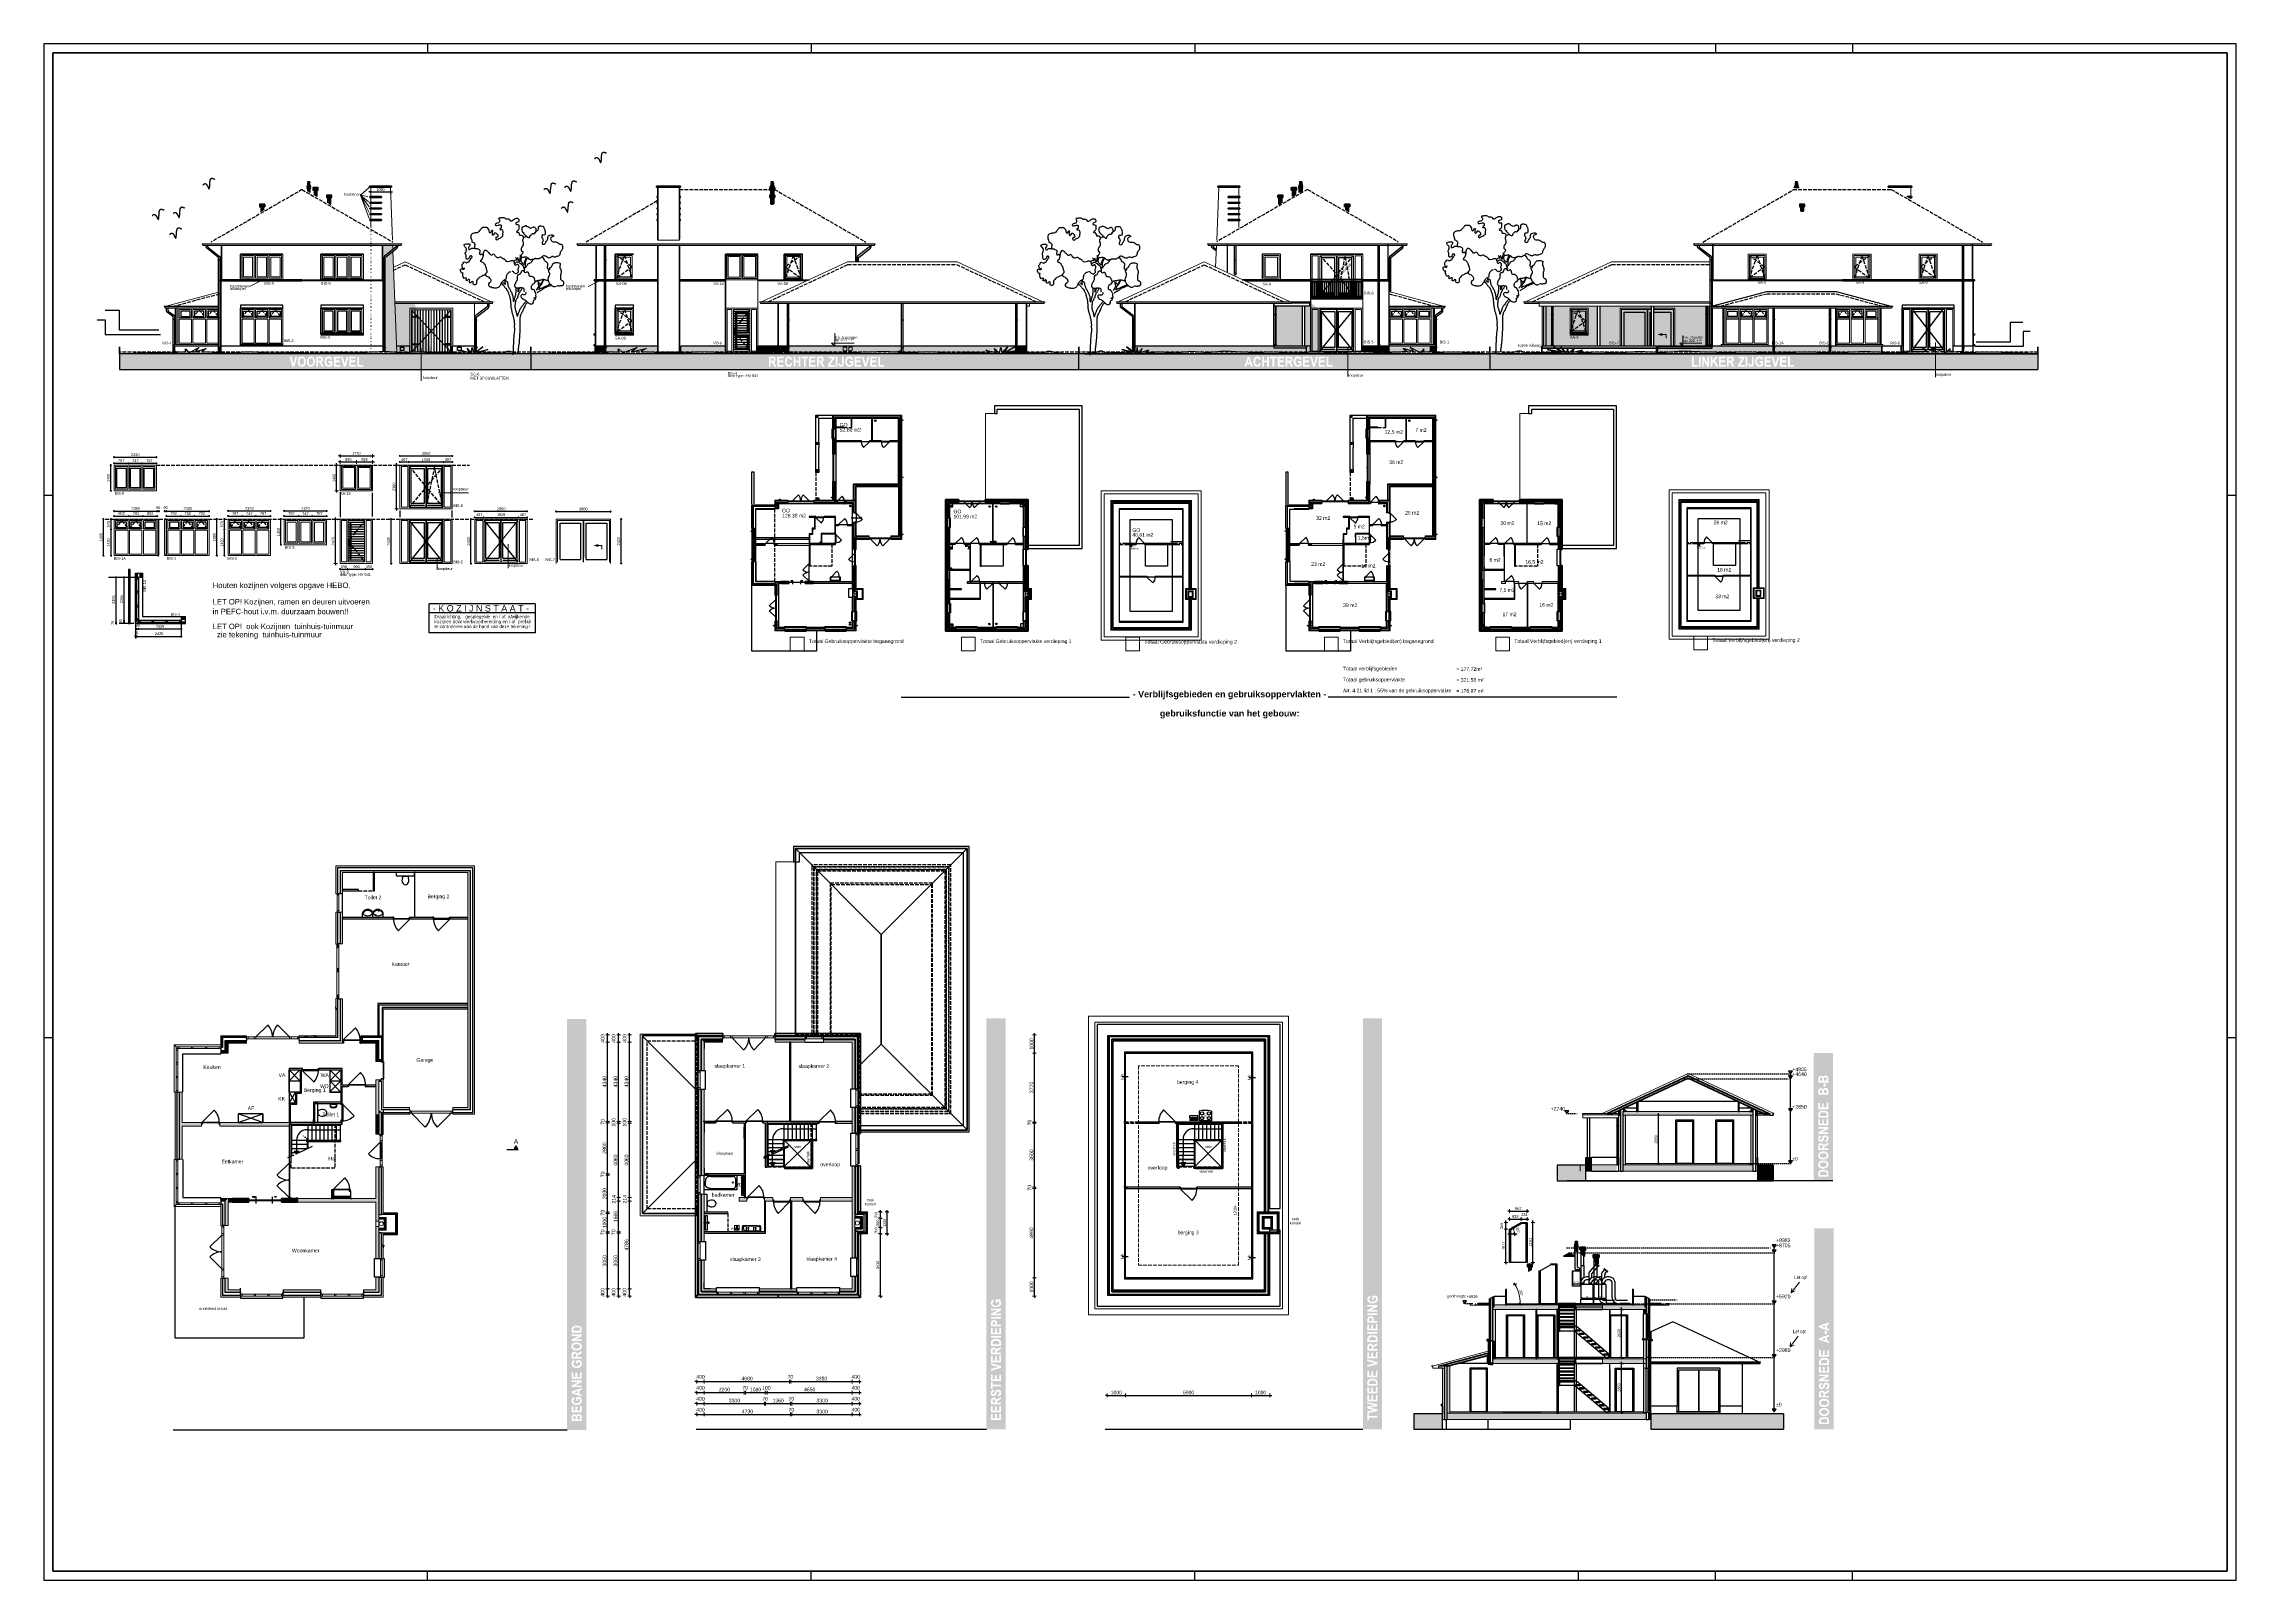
# Model space of a CAD drawing. Header units: millimetres. Extents: x 0 to 1200, y 0 to 841.
import ezdxf

# ---------------------------------------------------------------- set-up
doc = ezdxf.new("R2010")
doc.units = ezdxf.units.MM
for name, pattern in [('ALL_S16', [0.7, 0, -0.7]), ('PUNKT2_S9', [1, 0, -1]), ('STRICHLINIE_S4', [9, 7, -2]), ('STRICHPUNKT2_S5', [11, 8, -1, 1, -1]), ('VERDECKT2_S2', [2.7, 2, -0.7])]:
    doc.linetypes.add(name, pattern=pattern)
doc.layers.add('Standard', color=7, linetype='Continuous', lineweight=25)
doc.styles.add('ARIAL', font='arial.ttf')

# ---------------------------------------------------------------- blocks, each defined once
blk = doc.blocks.new('VN')
at = {"layer": 'Standard', "color": 7, "linetype": 'Continuous', "lineweight": 18}
for p, q in [((0, 2.5), (0, 0)), ((2.5, 2.5), (0, 2.5)), ((0, 0), (2.5, 0)), ((0.1, 0.5), (0.2, 0.6)), ((0.1, 0.4), (0.1, 0.5)), ((0.1, 0.5), (0.1, 0.5)), ((0.1, 0.5), (0.1, 0.5)), ((0.1, 0.5), (0.1, 0.5)), ((0.1, 0.5), (0.1, 0.5)), ((0.1, 0.5), (0.1, 0.5)), ((0.1, 0.5), (0.1, 0.5)), ((0.2, 0.4), (0.1, 0.4)), ((0.2, 0.7), (0.3, 0.8)), ((0.2, 0.6), (0.2, 0.7)), ((0.2, 0.7), (0.2, 0.7)), ((0.2, 0.7), (0.2, 0.7)), ((0.2, 0.7), (0.2, 0.7)), ((0.2, 0.7), (0.2, 0.7)), ((0.2, 0.7), (0.2, 0.7)), ((0.2, 0.6), (0.2, 0.6)), ((0.2, 0.6), (0.2, 0.6)), ((0.2, 0.6), (0.2, 0.6)), ((0.2, 0.6), (0.2, 0.6)), ((0.3, 0.3), (0.2, 0.4)), ((0.2, 0.4), (0.2, 0.4)), ((0.2, 0.4), (0.2, 0.4)), ((0.2, 0.4), (0.2, 0.4)), ((0.2, 0.4), (0.2, 0.4)), ((0.2, 0.4), (0.2, 0.4)), ((0.2, 0.4), (0.2, 0.4)), ((0.2, 0.4), (0.2, 0.4)), ((0.2, 0.4), (0.2, 0.4)), ((0.2, 0.4), (0.2, 0.4)), ((0.3, 0.8), (0.3, 0.9)), ((0.3, 0.9), (0.4, 0.9)), ((0.3, 0.8), (0.3, 0.8)), ((0.3, 0.8), (0.3, 0.8)), ((0.3, 0.8), (0.3, 0.8)), ((0.4, 0.3), (0.3, 0.3)), ((0.3, 0.3), (0.3, 0.3)), ((0.3, 0.3), (0.3, 0.3)), ((0.3, 0.3), (0.3, 0.3)), ((0.3, 0.3), (0.3, 0.3)), ((0.4, 0.9), (0.4, 0.9)), ((0.4, 0.9), (0.4, 0.9)), ((0.4, 0.9), (0.4, 0.9)), ((0.4, 0.9), (0.4, 0.9)), ((0.4, 0.9), (0.5, 0.9)), ((0.5, 0.3), (0.4, 0.3)), ((0.4, 0.3), (0.4, 0.3)), ((0.4, 0.3), (0.4, 0.3)), ((0.4, 0.3), (0.4, 0.3)), ((0.4, 0.3), (0.4, 0.3)), ((0.5, 0.9), (0.5, 1)), ((0.5, 1), (0.5, 1)), ((0.5, 1), (0.5, 1)), ((0.5, 1), (0.6, 1)), ((0.6, 0.3), (0.5, 0.3)), ((0.5, 0.3), (0.5, 0.3)), ((0.5, 0.3), (0.5, 0.3)), ((0.5, 0.3), (0.5, 0.3)), ((0.6, 1), (0.6, 1)), ((0.6, 1), (0.6, 1)), ((0.6, 1), (0.7, 1)), ((0.7, 0.4), (0.6, 0.4)), ((0.6, 0.4), (0.6, 0.4)), ((0.6, 0.4), (0.6, 0.4)), ((0.6, 0.4), (0.6, 0.3)), ((0.7, 1), (0.7, 1)), ((0.7, 1), (0.7, 1)), ((0.7, 1), (0.8, 1)), ((0.8, 0.4), (0.7, 0.4)), ((0.7, 0.4), (0.7, 0.4)), ((0.7, 0.4), (0.7, 0.4)), ((0.7, 0.4), (0.7, 0.4)), ((0.8, 1), (0.9, 1.1)), ((0.8, 1), (0.8, 1)), ((0.9, 0.5), (0.8, 0.5)), ((0.8, 0.5), (0.8, 0.5)), ((0.8, 0.5), (0.8, 0.4)), ((0.8, 0.4), (0.8, 0.4)), ((0.9, 1.9), (1, 2)), ((0.9, 1.8), (0.9, 1.9)), ((0.9, 1.9), (0.9, 1.9)), ((0.9, 1.9), (0.9, 1.9)), ((0.9, 1.9), (0.9, 1.9)), ((0.9, 1.7), (0.9, 1.8)), ((0.9, 1.8), (0.9, 1.8)), ((0.9, 1.8), (0.9, 1.8)), ((0.9, 1.8), (0.9, 1.8)), ((1, 1.6), (0.9, 1.7)), ((0.9, 1.7), (0.9, 1.7)), ((0.9, 1.7), (0.9, 1.7)), ((0.9, 1.7), (0.9, 1.7)), ((0.9, 1.1), (0.9, 1.1)), ((0.9, 1.1), (1, 1.1)), ((1, 0.6), (0.9, 0.6)), ((0.9, 0.6), (0.9, 0.5)), ((0.9, 0.5), (0.9, 0.5)), ((0.9, 0.5), (0.9, 0.5)), ((1, 2), (1, 2.1)), ((1, 2.1), (1, 2.1)), ((1, 2.1), (1, 2.1)), ((1, 2.1), (1, 2.1)), ((1, 2.1), (1.1, 2.1)), ((1, 2), (1, 2)), ((1, 2), (1, 2)), ((1, 2), (1, 2)), ((1, 2), (1, 2)), ((1, 1.5), (1, 1.6)), ((1, 1.6), (1, 1.6)), ((1, 1.4), (1, 1.5)), ((1, 1.5), (1, 1.5)), ((1, 1.5), (1, 1.5)), ((1.1, 1.4), (1, 1.4)), ((1, 1.1), (1, 1.1)), ((1.1, 0.7), (1, 0.7)), ((1, 0.7), (1, 0.7)), ((1, 0.7), (1, 0.6)), ((1, 0.6), (1, 0.6)), ((1.1, 2.2), (1.1, 2.3)), ((1.1, 2.3), (1.2, 2.3)), ((1.1, 2.1), (1.1, 2.2)), ((1.1, 2.2), (1.1, 2.2)), ((1.1, 2.2), (1.1, 2.2)), ((1.1, 2.2), (1.1, 2.2)), ((1.1, 2.2), (1.1, 2.2)), ((1.1, 2.2), (1.1, 2.2)), ((1.1, 1.3), (1.1, 1.4)), ((1.1, 1.3), (1.1, 1.3)), ((1.1, 0.8), (1.1, 0.8)), ((1.1, 0.8), (1.1, 0.8)), ((1.1, 0.8), (1.1, 0.7)), ((1.2, 2.3), (1.2, 2.3)), ((1.2, 2.3), (1.2, 2.3)), ((1.2, 2.3), (1.2, 2.3)), ((1.2, 2.3), (1.2, 2.3)), ((1.2, 2.3), (1.2, 2.3)), ((1.2, 2.3), (1.2, 2.3)), ((1.2, 2.3), (1.2, 2.3)), ((1.2, 2.3), (1.2, 2.3)), ((1.2, 2.3), (1.3, 2.3)), ((1.3, 2.3), (1.3, 2.3)), ((1.3, 2.3), (1.3, 2.3)), ((1.3, 2.3), (1.3, 2.3)), ((1.3, 2.3), (1.3, 2.3)), ((1.3, 2.3), (1.3, 2.3)), ((1.3, 2.3), (1.3, 2.3)), ((1.3, 2.3), (1.3, 2.3)), ((1.3, 2.3), (1.4, 2.3)), ((1.4, 2.3), (1.4, 2.2)), ((1.4, 2.2), (1.4, 2.2)), ((1.4, 2.2), (1.4, 2.2)), ((1.4, 2.2), (1.4, 2.2)), ((1.4, 2.2), (1.4, 2.2)), ((1.4, 2.2), (1.4, 2.2)), ((1.4, 2.2), (1.4, 2.1)), ((1.4, 2.1), (1.5, 2.1)), ((1.5, 1.4), (1.4, 1.4)), ((1.4, 1.4), (1.4, 1.3)), ((1.4, 1.3), (1.4, 1.3)), ((1.4, 1.3), (1.4, 1.3)), ((1.4, 0.7), (1.4, 0.8)), ((1.4, 0.8), (1.4, 0.8)), ((1.5, 0.7), (1.4, 0.7)), ((1.5, 2.1), (1.5, 2.1)), ((1.5, 2.1), (1.5, 2.1)), ((1.5, 2.1), (1.5, 2.1)), ((1.5, 2.1), (1.5, 2)), ((1.5, 2), (1.5, 2)), ((1.5, 2), (1.5, 2)), ((1.5, 2), (1.5, 2)), ((1.5, 2), (1.5, 1.9)), ((1.5, 1.9), (1.5, 1.9)), ((1.5, 1.9), (1.5, 1.9)), ((1.5, 1.9), (1.5, 1.9)), ((1.5, 1.9), (1.6, 1.8)), ((1.6, 1.8), (1.5, 1.7)), ((1.5, 1.7), (1.5, 1.7)), ((1.5, 1.7), (1.5, 1.7)), ((1.5, 1.7), (1.5, 1.7)), ((1.5, 1.7), (1.5, 1.6)), ((1.5, 1.6), (1.5, 1.6)), ((1.5, 1.6), (1.5, 1.5)), ((1.5, 1.5), (1.5, 1.5)), ((1.5, 1.5), (1.5, 1.5)), ((1.5, 1.5), (1.5, 1.4)), ((1.5, 1.1), (1.5, 1.1)), ((1.5, 1.1), (1.6, 1.1)), ((1.5, 0.6), (1.5, 0.7)), ((1.6, 0.5), (1.5, 0.6)), ((1.5, 0.6), (1.5, 0.6)), ((1.5, 0.6), (1.5, 0.6)), ((1.6, 1.8), (1.6, 1.8)), ((1.6, 1.8), (1.6, 1.8)), ((1.6, 1.8), (1.6, 1.8)), ((1.6, 1.1), (1.6, 1.1)), ((1.6, 1.1), (1.7, 1)), ((1.7, 0.4), (1.6, 0.5)), ((1.6, 0.5), (1.6, 0.5)), ((1.6, 0.5), (1.6, 0.5)), ((1.7, 1), (1.7, 1)), ((1.7, 1), (1.8, 1)), ((1.8, 0.4), (1.7, 0.4)), ((1.7, 0.4), (1.7, 0.4)), ((1.7, 0.4), (1.7, 0.4)), ((1.7, 0.4), (1.7, 0.4)), ((1.7, 0.4), (1.7, 0.4)), ((1.8, 1), (1.8, 1)), ((1.8, 1), (1.8, 1)), ((1.8, 1), (1.9, 1)), ((1.9, 0.4), (1.8, 0.4)), ((1.8, 0.4), (1.8, 0.4)), ((1.8, 0.4), (1.8, 0.4)), ((1.8, 0.4), (1.8, 0.4)), ((1.8, 0.4), (1.8, 0.4)), ((1.9, 1), (1.9, 1)), ((1.9, 1), (1.9, 1)), ((1.9, 1), (2, 1)), ((1.9, 0.3), (1.9, 0.4)), ((2, 0.3), (1.9, 0.3)), ((1.9, 0.3), (1.9, 0.3)), ((1.9, 0.3), (1.9, 0.3)), ((2, 1), (2, 1)), ((2, 1), (2, 1)), ((2, 1), (2, 0.9)), ((2, 0.9), (2.1, 0.9)), ((2.1, 0.3), (2, 0.3)), ((2, 0.3), (2, 0.3)), ((2, 0.3), (2, 0.3)), ((2, 0.3), (2, 0.3)), ((2.1, 0.9), (2.1, 0.9)), ((2.1, 0.9), (2.1, 0.9)), ((2.1, 0.9), (2.1, 0.9)), ((2.1, 0.9), (2.1, 0.9)), ((2.1, 0.9), (2.2, 0.9)), ((2.2, 0.3), (2.1, 0.3)), ((2.1, 0.3), (2.1, 0.3)), ((2.1, 0.3), (2.1, 0.3)), ((2.1, 0.3), (2.1, 0.3)), ((2.1, 0.3), (2.1, 0.3)), ((2.2, 0.9), (2.2, 0.8)), ((2.2, 0.8), (2.2, 0.8)), ((2.2, 0.8), (2.2, 0.8)), ((2.2, 0.8), (2.2, 0.8)), ((2.2, 0.8), (2.3, 0.7)), ((2.3, 0.4), (2.2, 0.4)), ((2.2, 0.4), (2.2, 0.3)), ((2.2, 0.3), (2.2, 0.3)), ((2.2, 0.3), (2.2, 0.3)), ((2.2, 0.3), (2.2, 0.3)), ((2.3, 0.7), (2.3, 0.7)), ((2.3, 0.7), (2.3, 0.7)), ((2.3, 0.7), (2.3, 0.7)), ((2.3, 0.7), (2.3, 0.7)), ((2.3, 0.7), (2.3, 0.7)), ((2.3, 0.7), (2.3, 0.6)), ((2.3, 0.6), (2.3, 0.6)), ((2.3, 0.6), (2.3, 0.6)), ((2.3, 0.6), (2.3, 0.6)), ((2.3, 0.6), (2.3, 0.6)), ((2.3, 0.6), (2.4, 0.5)), ((2.4, 0.4), (2.3, 0.4)), ((2.3, 0.4), (2.3, 0.4)), ((2.3, 0.4), (2.3, 0.4)), ((2.3, 0.4), (2.3, 0.4)), ((2.3, 0.4), (2.3, 0.4)), ((2.3, 0.4), (2.3, 0.4)), ((2.3, 0.4), (2.3, 0.4)), ((2.3, 0.4), (2.3, 0.4)), ((2.3, 0.4), (2.3, 0.4)), ((2.3, 0.4), (2.3, 0.4)), ((2.4, 0.5), (2.4, 0.5)), ((2.4, 0.5), (2.4, 0.5)), ((2.4, 0.5), (2.4, 0.5)), ((2.4, 0.5), (2.4, 0.5)), ((2.4, 0.5), (2.4, 0.5)), ((2.4, 0.5), (2.4, 0.5)), ((2.4, 0.5), (2.4, 0.4)), ((2.5, 0), (2.5, 2.5))]:
    blk.add_line(p, q, dxfattribs=at)
blk.add_circle((1.2, 1.1), 0.24, dxfattribs=at)
at = {"layer": 'Standard', "color": 7, "linetype": 'Continuous', "lineweight": 25, "insert": (-2.1, 0.4), "char_height": 1, "width": 2.364, "attachment_point": 7, "style": 'ARIAL'}
blk.add_mtext('VN', dxfattribs=at)

msp = doc.modelspace()

# ---------------------------------------------------------------- hatches: boundary and pattern name
at = {"layer": 'Standard', "linetype": 'PUNKT2_S9', "lineweight": 25}
for color, points in [(251, [(185.3, 730.6), (185.3, 711.9), (186.1, 711.9), (186.1, 722.6), (186.1, 724.1), (186.3, 724.7), (191.1, 728.4), (191, 730.6)]), (251, [(186.9, 722.5), (186.9, 672.7), (187.3, 672.7), (191.3, 672.3), (193.3, 672.3), (192.2, 701.8), (191.1, 727.5), (187.1, 724.3), (187, 724.2), (186.9, 724), (186.9, 722.6), (187, 722.6), (187, 722.5)]), (251, [(186.9, 724), (186.9, 724.1), (186.9, 724)]), (251, [(186.9, 724), (186.9, 724.1), (186.9, 724)]), (251, [(202.9, 698.8), (192.3, 698.8), (193.3, 672.3), (193.4, 671.3), (212.9, 671.3)]), (253, [(306.9, 675.5), (301.9, 675.5), (301.9, 672.3), (308, 672.3), (307.3, 672.6), (306.9, 672.4), (306.9, 674.8), (306.8, 674.8), (306.8, 674.9), (306.9, 674.9)]), (253, [(336, 675.5), (307.7, 675.5), (307.7, 674.9), (307.9, 674.9), (307.9, 674.8), (307.7, 674.8), (307.7, 672.4), (312.7, 672.3), (314.5, 672.3), (314.5, 674.1), (316.5, 672.3), (318.2, 672.3), (324.7, 674.8), (321.7, 672.4), (329.7, 674.3), (326.7, 672.6), (332.5, 672.3), (336, 672.3)]), (253, [(373.2, 675.5), (348, 675.5), (348, 672.3), (355.9, 672.3), (361.2, 672.6), (366.2, 672.3), (373.2, 672.3)]), (253, [(390.8, 675.5), (390.8, 672.3), (401.8, 672.3), (401.8, 675.5)]), (253, [(407, 675.5), (401.9, 675.5), (401.9, 672.3), (407, 672.3), (407, 674.8), (406.9, 674.8), (406.9, 674.9), (407, 674.9)]), (253, [(407.8, 672.3), (454.3, 672.3), (464.5, 672.7), (469.3, 672.3), (483.6, 672.3), (486.5, 672.5), (488.7, 672.3), (516.3, 672.3), (514.9, 673.3), (518.6, 672.3), (520.1, 672.3), (519, 674.3), (521.1, 672.3), (521.9, 672.3), (522.5, 674.8), (522.9, 672.3), (523.4, 672.3), (525.8, 675.1), (524.1, 672.3), (524.5, 672.3), (529.4, 675.2), (525.5, 672.3), (525.8, 672.3), (532, 673.5), (532, 674.8), (531.9, 674.8), (531.9, 674.9), (532, 674.9), (532, 675.5), (407.8, 675.5), (407.8, 674.9), (407.9, 674.9), (407.9, 674.8), (407.8, 674.8)]), (253, [(469.4, 672.3), (469.4, 673.4), (465.4, 672.3)]), (253, [(483.6, 672.3), (469.3, 672.3), (475.2, 671.8)]), (253, [(516.3, 672.3), (488.7, 672.3), (497, 671.6), (507.2, 672.2), (517.1, 671.7)]), (253, [(520.4, 671.8), (520.1, 672.3), (518.6, 672.3)]), (253, [(521.7, 671.7), (521.9, 672.3), (521.1, 672.3)]), (253, [(523, 671.8), (523.4, 672.3), (522.9, 672.3)]), (253, [(532, 672.3), (527.9, 672.3), (525.7, 671.7), (532, 671.9)]), (253, [(532, 672.3), (532, 673.4), (527.9, 672.3)]), (253, [(537.9, 672.3), (537.9, 675.5), (532.8, 675.5), (532.8, 674.9), (532.9, 674.9), (532.9, 674.8), (532.8, 674.8), (532.8, 672.3)]), (253, [(537.9, 672.3), (532.8, 672.3), (532.8, 671.9), (536.3, 672), (537.9, 672)]), (253, [(691.2, 672.3), (691.2, 675.5), (597.2, 675.5), (597.1, 672.3), (597.5, 672.3), (599.2, 674.3), (598.3, 672.3), (599.6, 672.3), (602.6, 673.3), (601.5, 672.3), (624, 672.3), (625.8, 672.5), (628.2, 672.3), (639.9, 672.3), (643.8, 672.7), (652.2, 672.3)]), (255, [(730.3, 675.5), (721.9, 675.5), (721.9, 672.5), (724.4, 672.3), (730.3, 672.3)]), (255, [(736.2, 675.5), (731.1, 675.5), (731.1, 672.3), (736.2, 672.3)]), (255, [(736.2, 674.8), (736.2, 672.3), (742, 672.3), (746.3, 672.6), (744, 674.3), (750, 672.4), (747.8, 674.8), (752.7, 672.3), (754, 672.3), (755.4, 674.1), (755.4, 672.3), (756.8, 672.3), (759, 672.5), (759, 674.8)]), (255, [(761.2, 675.5), (759.1, 675.5), (759.1, 672.5), (760.8, 672.6), (760.3, 672.3), (761.2, 672.3)]), (255, [(892, 672.3), (897.2, 672.7), (908.4, 672.3), (946.5, 672.3), (946.5, 674.8), (946.4, 674.8), (946.4, 674.9), (946.5, 674.9), (946.5, 675.5), (913.1, 675.5), (913.1, 674.4), (883.3, 674.4), (883.3, 672.3)]), (255, [(883.3, 675.5), (883.3, 674.4), (913.1, 674.4), (913.1, 675.5)]), (255, [(947.3, 675.5), (947.3, 672.3), (977.4, 672.3), (977.4, 675.5)]), (255, [(978.2, 675.5), (978.2, 672.1), (1006.1, 672.1), (1006.1, 675.5)]), (8, [(51.2, 548.9), (51.2, 551.3), (50.2, 551.3), (50.2, 548.9)]), (8, [(54.2, 549), (54.2, 551.3), (52.7, 551.3), (52.7, 549)]), (8, [(75.2, 524.6), (75.2, 523.6), (77.5, 523.6), (77.5, 524.6)]), (8, [(75.3, 527.6), (75.3, 526.1), (77.5, 526.1), (77.5, 527.6)]), (254, [(861, 227.4), (841, 227.4), (841, 223.9), (861, 223.9)])]:
    msp.add_hatch(color=color, dxfattribs=at).paths.add_polyline_path(points)
h = msp.add_hatch(color=8, dxfattribs=at)
h.paths.add_polyline_path([(673.2, 697.4), (673.2, 675.5), (673.4, 675.5), (673.4, 697.4)])
h.paths.add_polyline_path([(688.9, 697.4), (674.2, 697.4), (674.2, 675.5), (688.9, 675.5)])
h.paths.add_polyline_path([(690.3, 697.4), (690.3, 675.5), (691.2, 675.5), (691.2, 672.1), (694.4, 672.2), (700, 672), (700, 693.9), (693, 699.7), (693, 699), (692.8, 699), (692.8, 697.4)])
h = msp.add_hatch(color=8, dxfattribs=at)
h.paths.add_polyline_path([(881.3, 675.5), (911.6, 675.5), (911.6, 697.4), (881.3, 697.4)])
h.paths.add_polyline_path([(821, 675.5), (821, 697.4), (820.1, 697.4), (820.1, 675.5)])
h.paths.add_polyline_path([(822.4, 697.4), (822.4, 675.5), (850.4, 675.5), (850.4, 697.4)])
h.paths.add_polyline_path([(851.8, 675.5), (879.9, 675.5), (879.9, 697.4), (851.8, 697.4)])
at = {"layer": 'Standard', "linetype": 'PUNKT2_S9', "lineweight": -3}
h = msp.add_hatch(color=0, dxfattribs=at)
h.paths.add_polyline_path([(140, 667.9), (140, 667.1), (140, 666.2), (140.3, 665.6), (140.7, 665.3), (141.2, 665.2), (141.7, 665.3), (142.1, 665.6), (142.4, 666.2), (142.5, 667.1), (142.4, 667.9), (142.1, 668.5), (141.7, 668.8), (141.2, 668.9), (140.7, 668.8), (140.3, 668.5)])
h.paths.add_polyline_path([(146.2, 665.2), (146.7, 665.3), (147.1, 665.6), (147.4, 666.2), (147.5, 667.1), (147.4, 667.9), (147.1, 668.5), (146.7, 668.8), (146.2, 668.9), (145.7, 668.8), (145.3, 668.5), (145, 667.9), (144.9, 667.1), (145, 666.2), (145.3, 665.6), (145.7, 665.3)])
h.paths.add_polyline_path([(150.8, 668.9), (150.1, 668.9), (150.1, 667.5), (150.8, 667.5), (151.3, 667.5), (151.6, 667.5), (151.7, 667.6), (151.9, 667.8), (151.9, 668), (151.9, 668.2), (151.9, 668.4), (151.8, 668.6), (151.7, 668.8), (151.5, 668.9), (151.2, 668.9)])
h.paths.add_polyline_path([(266.5, 671.3), (41.5, 671.3), (41.5, 662.8), (266.5, 662.8)])
h.paths.add_polyline_path([(172.5, 669.8), (172.5, 665.2), (174.8, 665.2), (174.8, 664.3), (171.6, 664.3), (171.6, 669.8)], flags=16)
h.paths.add_polyline_path([(170.7, 668.9), (168.2, 668.9), (168.2, 667.7), (170.5, 667.7), (170.5, 666.7), (168.2, 666.7), (168.2, 665.2), (170.8, 665.2), (170.8, 664.3), (167.3, 664.3), (167.3, 669.8), (170.7, 669.8)], flags=16)
h.paths.add_polyline_path([(164.2, 664.3), (162.6, 669.8), (163.6, 669.8), (164.7, 665.7), (165.8, 669.8), (166.8, 669.8), (165.2, 664.3)], flags=16)
h.paths.add_polyline_path([(158.8, 669.8), (162.2, 669.8), (162.2, 668.9), (159.7, 668.9), (159.7, 667.7), (162, 667.7), (162, 666.7), (159.7, 666.7), (159.7, 665.2), (162.2, 665.2), (162.2, 664.3), (158.8, 664.3)], flags=16)
h.paths.add_polyline_path([(157, 665.6), (157, 666.3), (155.9, 666.3), (155.9, 667.3), (157.9, 667.3), (157.9, 665.1), (157.5, 664.7), (157.1, 664.5), (156.5, 664.3), (155.9, 664.2), (155.3, 664.3), (154.7, 664.6), (154.2, 665), (153.9, 665.6), (153.7, 666.3), (153.6, 667.1), (153.7, 667.9), (153.9, 668.6), (154.3, 669.2), (154.8, 669.6), (155.3, 669.8), (155.9, 669.9), (156.6, 669.8), (157.2, 669.5), (157.6, 669), (157.8, 668.3), (156.9, 668.1), (156.8, 668.4), (156.6, 668.7), (156.3, 668.9), (155.9, 668.9), (155.3, 668.8), (154.9, 668.5), (154.7, 667.9), (154.6, 667.1), (154.7, 666.3), (154.9, 665.6), (155.3, 665.3), (155.9, 665.2), (156.2, 665.2), (156.5, 665.3), (156.7, 665.4)], flags=16)
h.paths.add_polyline_path([(151.1, 669.8), (151.7, 669.8), (152.2, 669.7), (152.5, 669.5), (152.7, 669.1), (152.8, 668.7), (152.9, 668.3), (152.8, 667.7), (152.6, 667.2), (152.2, 666.9), (151.7, 666.7), (152, 666.5), (152.2, 666.3), (152.4, 665.9), (152.7, 665.4), (153.3, 664.3), (152.2, 664.3), (151.5, 665.5), (151.2, 666), (151, 666.3), (150.9, 666.4), (150.7, 666.5), (150.5, 666.6), (150.3, 666.6), (150.1, 666.6), (150.1, 664.3), (149.2, 664.3), (149.2, 669.8)], flags=16)
h.paths.add_polyline_path([(144.9, 669.5), (145.2, 669.7), (145.7, 669.8), (146.2, 669.9), (147.1, 669.7), (147.8, 669.1), (148.3, 668.2), (148.4, 667), (148.3, 665.9), (147.8, 665), (147.1, 664.4), (146.2, 664.2), (145.3, 664.4), (144.6, 665), (144.1, 665.8), (144, 667), (144, 667.8), (144.2, 668.4), (144.4, 668.8), (144.6, 669.2)], flags=16)
h.paths.add_polyline_path([(143.4, 667), (143.3, 665.9), (142.8, 665), (142.1, 664.4), (141.2, 664.2), (140.3, 664.4), (139.6, 665), (139.1, 665.8), (139, 667), (139.1, 667.8), (139.2, 668.4), (139.4, 668.8), (139.6, 669.2), (139.9, 669.5), (140.2, 669.7), (140.7, 669.8), (141.2, 669.9), (142.1, 669.7), (142.8, 669.1), (143.3, 668.2)], flags=16)
h.paths.add_polyline_path([(137.7, 669.8), (138.7, 669.8), (137.1, 664.3), (136.1, 664.3), (134.4, 669.8), (135.5, 669.8), (136.6, 665.7)], flags=16)
h = msp.add_hatch(color=0, dxfattribs=at)
h.paths.add_polyline_path([(399.6, 668), (399.7, 668.2), (399.6, 668.4), (399.5, 668.6), (399.4, 668.8), (399.2, 668.9), (399, 668.9), (398.5, 668.9), (397.8, 668.9), (397.8, 667.5), (398.5, 667.5), (399, 667.5), (399.3, 667.5), (399.4, 667.6), (399.6, 667.8)])
h.paths.add_polyline_path([(425.3, 667.5), (425.6, 667.5), (425.8, 667.6), (425.9, 667.8), (426, 668), (426, 668.2), (425.9, 668.4), (425.9, 668.6), (425.7, 668.8), (425.5, 668.9), (425.3, 668.9), (424.8, 668.9), (424.1, 668.9), (424.1, 667.5), (424.8, 667.5)])
h.paths.add_polyline_path([(266.5, 662.8), (566.5, 662.8), (566.5, 671.3), (266.5, 671.3)])
h.paths.add_polyline_path([(457.6, 665.2), (459.9, 665.2), (459.9, 664.3), (456.7, 664.3), (456.7, 669.8), (457.6, 669.8)], flags=16)
h.paths.add_polyline_path([(455.8, 669.8), (455.8, 668.9), (453.3, 668.9), (453.3, 667.7), (455.6, 667.7), (455.6, 666.7), (453.3, 666.7), (453.3, 665.2), (455.8, 665.2), (455.8, 664.3), (452.4, 664.3), (452.4, 669.8)], flags=16)
h.paths.add_polyline_path([(448.6, 669.8), (449.8, 665.7), (450.9, 669.8), (451.9, 669.8), (450.2, 664.3), (449.3, 664.3), (447.6, 669.8)], flags=16)
h.paths.add_polyline_path([(447.2, 668.9), (444.7, 668.9), (444.7, 667.7), (447, 667.7), (447, 666.7), (444.7, 666.7), (444.7, 665.2), (447.3, 665.2), (447.3, 664.3), (443.8, 664.3), (443.8, 669.8), (447.2, 669.8)], flags=16)
h.paths.add_polyline_path([(441, 667.3), (443, 667.3), (443, 665.1), (442.6, 664.7), (442.1, 664.5), (441.6, 664.3), (441, 664.2), (440.3, 664.3), (439.7, 664.6), (439.3, 665), (438.9, 665.6), (438.7, 666.3), (438.7, 667.1), (438.7, 667.9), (439, 668.6), (439.3, 669.2), (439.9, 669.6), (440.3, 669.8), (441, 669.9), (441.7, 669.8), (442.3, 669.5), (442.7, 669), (442.9, 668.3), (442, 668.1), (441.8, 668.4), (441.6, 668.7), (441.3, 668.9), (441, 668.9), (440.4, 668.8), (440, 668.5), (439.7, 667.9), (439.6, 667.1), (439.7, 666.3), (440, 665.6), (440.4, 665.3), (440.9, 665.2), (441.2, 665.2), (441.5, 665.3), (441.8, 665.4), (442, 665.6), (442, 666.3), (441, 666.3)], flags=16)
h.paths.add_polyline_path([(435.8, 665.7), (435.9, 665.5), (436.1, 665.2), (436.4, 665.2), (436.6, 665.2), (436.8, 665.4), (436.9, 665.7), (436.9, 666.3), (436.9, 669.8), (437.8, 669.8), (437.8, 666.3), (437.8, 665.7), (437.7, 665.3), (437.6, 664.8), (437.3, 664.5), (436.9, 664.3), (436.3, 664.2), (435.7, 664.3), (435.3, 664.7), (435, 665.2), (434.9, 666), (435.8, 666.1)], flags=16)
h.paths.add_polyline_path([(433.5, 669.8), (434.4, 669.8), (434.4, 664.3), (433.5, 664.3)], flags=16)
h.paths.add_polyline_path([(431.6, 668.9), (429.5, 668.9), (429.5, 669.8), (432.8, 669.8), (432.8, 668.9), (430.3, 665.2), (432.9, 665.2), (432.9, 664.3), (429.2, 664.3), (429.2, 665.3)], flags=16)
h.paths.add_polyline_path([(424.1, 666.6), (424.1, 664.3), (423.2, 664.3), (423.2, 669.8), (425.1, 669.8), (425.8, 669.8), (426.2, 669.7), (426.5, 669.5), (426.7, 669.1), (426.9, 668.7), (426.9, 668.3), (426.9, 667.7), (426.6, 667.2), (426.2, 666.9), (425.7, 666.7), (426, 666.5), (426.2, 666.3), (426.4, 665.9), (426.7, 665.4), (427.3, 664.3), (426.2, 664.3), (425.5, 665.5), (425.2, 666), (425, 666.3), (424.9, 666.4), (424.8, 666.5), (424.6, 666.6), (424.3, 666.6)], flags=16)
h.paths.add_polyline_path([(422.3, 668.9), (419.8, 668.9), (419.8, 667.7), (422.1, 667.7), (422.1, 666.7), (419.8, 666.7), (419.8, 665.2), (422.4, 665.2), (422.4, 664.3), (418.9, 664.3), (418.9, 669.8), (422.3, 669.8)], flags=16)
h.paths.add_polyline_path([(414.7, 669.8), (418.3, 669.8), (418.3, 668.9), (417, 668.9), (417, 664.3), (416, 664.3), (416, 668.9), (414.7, 668.9)], flags=16)
h.paths.add_polyline_path([(411.3, 669.8), (411.3, 667.6), (413.1, 667.6), (413.1, 669.8), (414, 669.8), (414, 664.3), (413.1, 664.3), (413.1, 666.7), (411.3, 666.7), (411.3, 664.3), (410.4, 664.3), (410.4, 669.8)], flags=16)
h.paths.add_polyline_path([(408.7, 666.3), (409.6, 666), (409.3, 665.2), (408.9, 664.6), (408.3, 664.3), (407.7, 664.2), (406.8, 664.4), (406.2, 665), (405.7, 665.8), (405.6, 667), (405.7, 668.2), (406.2, 669.1), (406.9, 669.7), (407.7, 669.9), (408.5, 669.7), (409.1, 669.3), (409.4, 668.9), (409.6, 668.3), (408.7, 668), (408.5, 668.4), (408.3, 668.7), (408, 668.9), (407.7, 668.9), (407.2, 668.8), (406.9, 668.5), (406.6, 667.9), (406.5, 667.1), (406.6, 666.2), (406.9, 665.6), (407.2, 665.3), (407.7, 665.2), (408, 665.2), (408.3, 665.4), (408.5, 665.8)], flags=16)
h.paths.add_polyline_path([(402.4, 667.7), (404.7, 667.7), (404.7, 666.7), (402.4, 666.7), (402.4, 665.2), (405, 665.2), (405, 664.3), (401.5, 664.3), (401.5, 669.8), (404.9, 669.8), (404.9, 668.9), (402.4, 668.9)], flags=16)
h.paths.add_polyline_path([(398.7, 666.3), (398.6, 666.4), (398.4, 666.5), (398.2, 666.6), (398, 666.6), (397.8, 666.6), (397.8, 664.3), (396.9, 664.3), (396.9, 669.8), (398.8, 669.8), (399.4, 669.8), (399.9, 669.7), (400.2, 669.5), (400.4, 669.1), (400.6, 668.7), (400.6, 668.3), (400.5, 667.7), (400.3, 667.2), (399.9, 666.9), (399.4, 666.7), (399.7, 666.5), (399.9, 666.3), (400.1, 665.9), (400.4, 665.4), (401, 664.3), (399.9, 664.3), (399.2, 665.5), (398.9, 666)], flags=16)
h = msp.add_hatch(color=0, dxfattribs=at)
h.paths.add_polyline_path([(681.8, 667.5), (682.1, 667.5), (682.3, 667.6), (682.4, 667.8), (682.5, 668), (682.5, 668.2), (682.5, 668.4), (682.4, 668.6), (682.2, 668.8), (682, 668.9), (681.8, 668.9), (681.3, 668.9), (680.6, 668.9), (680.6, 667.5), (681.3, 667.5)])
h.paths.add_polyline_path([(658.8, 666.5), (660.1, 666.5), (659.4, 668.5)])
h.paths.add_polyline_path([(791.5, 671.3), (566.5, 671.3), (566.5, 662.8), (791.5, 662.8)])
h.paths.add_polyline_path([(705.4, 665.2), (705.4, 664.3), (702.1, 664.3), (702.1, 669.8), (703.1, 669.8), (703.1, 665.2)], flags=16)
h.paths.add_polyline_path([(701.2, 669.8), (701.2, 668.9), (698.8, 668.9), (698.8, 667.7), (701.1, 667.7), (701.1, 666.7), (698.8, 666.7), (698.8, 665.2), (701.3, 665.2), (701.3, 664.3), (697.8, 664.3), (697.8, 669.8)], flags=16)
h.paths.add_polyline_path([(694.1, 669.8), (695.3, 665.7), (696.4, 669.8), (697.4, 669.8), (695.7, 664.3), (694.7, 664.3), (693.1, 669.8)], flags=16)
h.paths.add_polyline_path([(692.8, 664.3), (689.3, 664.3), (689.3, 669.8), (692.7, 669.8), (692.7, 668.9), (690.2, 668.9), (690.2, 667.7), (692.5, 667.7), (692.5, 666.7), (690.2, 666.7), (690.2, 665.2), (692.8, 665.2)], flags=16)
h.paths.add_polyline_path([(686.5, 666.3), (686.5, 667.3), (688.4, 667.3), (688.4, 665.1), (688.1, 664.7), (687.6, 664.5), (687, 664.3), (686.5, 664.2), (685.8, 664.3), (685.2, 664.6), (684.8, 665), (684.4, 665.6), (684.2, 666.3), (684.2, 667.1), (684.2, 667.9), (684.5, 668.6), (684.8, 669.2), (685.3, 669.6), (685.8, 669.8), (686.4, 669.9), (687.2, 669.8), (687.8, 669.5), (688.2, 669), (688.4, 668.3), (687.5, 668.1), (687.3, 668.4), (687.1, 668.7), (686.8, 668.9), (686.4, 668.9), (685.9, 668.8), (685.5, 668.5), (685.2, 667.9), (685.1, 667.1), (685.2, 666.3), (685.5, 665.6), (685.9, 665.3), (686.4, 665.2), (686.7, 665.2), (687, 665.3), (687.3, 665.4), (687.5, 665.6), (687.5, 666.3)], flags=16)
h.paths.add_polyline_path([(679.7, 669.8), (681.6, 669.8), (682.3, 669.8), (682.7, 669.7), (683, 669.5), (683.2, 669.1), (683.4, 668.7), (683.4, 668.3), (683.4, 667.7), (683.1, 667.2), (682.8, 666.9), (682.2, 666.7), (682.5, 666.5), (682.7, 666.3), (683, 665.9), (683.3, 665.4), (683.8, 664.3), (682.7, 664.3), (682, 665.5), (681.7, 666), (681.6, 666.3), (681.4, 666.4), (681.3, 666.5), (681.1, 666.6), (680.8, 666.6), (680.6, 666.6), (680.6, 664.3), (679.7, 664.3)], flags=16)
h.paths.add_polyline_path([(678.7, 666.7), (676.4, 666.7), (676.4, 665.2), (678.9, 665.2), (678.9, 664.3), (675.4, 664.3), (675.4, 669.8), (678.8, 669.8), (678.8, 668.9), (676.4, 668.9), (676.4, 667.7), (678.7, 667.7)], flags=16)
h.paths.add_polyline_path([(671.2, 668.9), (671.2, 669.8), (674.8, 669.8), (674.8, 668.9), (673.5, 668.9), (673.5, 664.3), (672.5, 664.3), (672.5, 668.9)], flags=16)
h.paths.add_polyline_path([(670.6, 664.3), (669.6, 664.3), (669.6, 666.7), (667.8, 666.7), (667.8, 664.3), (666.9, 664.3), (666.9, 669.8), (667.8, 669.8), (667.8, 667.6), (669.6, 667.6), (669.6, 669.8), (670.6, 669.8)], flags=16)
h.paths.add_polyline_path([(663.4, 664.4), (662.7, 665), (662.2, 665.8), (662.1, 667), (662.2, 668.2), (662.7, 669.1), (663.4, 669.7), (664.2, 669.9), (665, 669.7), (665.6, 669.3), (665.9, 668.9), (666.1, 668.3), (665.2, 668), (665, 668.4), (664.8, 668.7), (664.5, 668.9), (664.2, 668.9), (663.7, 668.8), (663.4, 668.5), (663.1, 667.9), (663.1, 667.1), (663.1, 666.2), (663.4, 665.6), (663.7, 665.3), (664.2, 665.2), (664.5, 665.2), (664.8, 665.4), (665, 665.8), (665.2, 666.3), (666.1, 666), (665.8, 665.2), (665.4, 664.6), (664.9, 664.3), (664.2, 664.2)], flags=16)
h.paths.add_polyline_path([(660.8, 664.3), (660.4, 665.6), (658.5, 665.6), (658.2, 664.3), (657.2, 664.3), (659, 669.8), (659.9, 669.8), (661.8, 664.3)], flags=16)
h = msp.add_hatch(color=0, dxfattribs=at)
h.paths.add_polyline_path([(923.4, 668.9), (922.9, 668.9), (922.2, 668.9), (922.2, 667.5), (922.9, 667.5), (923.4, 667.5), (923.7, 667.5), (923.9, 667.6), (924, 667.8), (924, 668), (924.1, 668.2), (924, 668.4), (923.9, 668.6), (923.8, 668.8), (923.6, 668.9)])
h.paths.add_polyline_path([(1091.5, 671.3), (791.5, 671.3), (791.5, 662.8), (1091.5, 662.8)])
h.paths.add_polyline_path([(955.7, 665.2), (958, 665.2), (958, 664.3), (954.7, 664.3), (954.7, 669.8), (955.7, 669.8)], flags=16)
h.paths.add_polyline_path([(953.8, 668.9), (951.4, 668.9), (951.4, 667.7), (953.7, 667.7), (953.7, 666.7), (951.4, 666.7), (951.4, 665.2), (953.9, 665.2), (953.9, 664.3), (950.4, 664.3), (950.4, 669.8), (953.8, 669.8)], flags=16)
h.paths.add_polyline_path([(947.9, 665.7), (949, 669.8), (950, 669.8), (948.3, 664.3), (947.3, 664.3), (945.7, 669.8), (946.7, 669.8)], flags=16)
h.paths.add_polyline_path([(945.3, 669.8), (945.3, 668.9), (942.8, 668.9), (942.8, 667.7), (945.1, 667.7), (945.1, 666.7), (942.8, 666.7), (942.8, 665.2), (945.4, 665.2), (945.4, 664.3), (941.9, 664.3), (941.9, 669.8)], flags=16)
h.paths.add_polyline_path([(939.7, 668.7), (939.4, 668.9), (939, 668.9), (938.5, 668.8), (938.1, 668.5), (937.8, 667.9), (937.7, 667.1), (937.8, 666.3), (938.1, 665.6), (938.5, 665.3), (939, 665.2), (939.3, 665.2), (939.6, 665.3), (939.9, 665.4), (940.1, 665.6), (940.1, 666.3), (939.1, 666.3), (939.1, 667.3), (941.1, 667.3), (941.1, 665.1), (940.7, 664.7), (940.2, 664.5), (939.7, 664.3), (939.1, 664.2), (938.4, 664.3), (937.8, 664.6), (937.4, 665), (937, 665.6), (936.8, 666.3), (936.8, 667.1), (936.8, 667.9), (937.1, 668.6), (937.4, 669.2), (937.9, 669.6), (938.4, 669.8), (939, 669.9), (939.8, 669.8), (940.4, 669.5), (940.8, 669), (941, 668.3), (940.1, 668.1), (939.9, 668.4)], flags=16)
h.paths.add_polyline_path([(935, 666.3), (935, 669.8), (935.9, 669.8), (935.9, 666.3), (935.9, 665.7), (935.8, 665.3), (935.7, 664.8), (935.4, 664.5), (934.9, 664.3), (934.4, 664.2), (933.8, 664.3), (933.4, 664.7), (933.1, 665.2), (933, 666), (933.9, 666.1), (933.9, 665.7), (934, 665.5), (934.2, 665.2), (934.5, 665.2), (934.7, 665.2), (934.9, 665.4), (935, 665.7)], flags=16)
h.paths.add_polyline_path([(932.5, 669.8), (932.5, 664.3), (931.6, 664.3), (931.6, 669.8)], flags=16)
h.paths.add_polyline_path([(929.7, 668.9), (927.5, 668.9), (927.5, 669.8), (930.9, 669.8), (930.9, 668.9), (928.4, 665.2), (931, 665.2), (931, 664.3), (927.3, 664.3), (927.3, 665.3)], flags=16)
h.paths.add_polyline_path([(924.3, 669.7), (924.6, 669.5), (924.8, 669.1), (925, 668.7), (925, 668.3), (924.9, 667.7), (924.7, 667.2), (924.3, 666.9), (923.8, 666.7), (924.1, 666.5), (924.3, 666.3), (924.5, 665.9), (924.8, 665.4), (925.4, 664.3), (924.3, 664.3), (923.6, 665.5), (923.3, 666), (923.1, 666.3), (923, 666.4), (922.9, 666.5), (922.7, 666.6), (922.4, 666.6), (922.2, 666.6), (922.2, 664.3), (921.3, 664.3), (921.3, 669.8), (923.2, 669.8), (923.9, 669.8)], flags=16)
h.paths.add_polyline_path([(920.5, 665.2), (920.5, 664.3), (917, 664.3), (917, 669.8), (920.4, 669.8), (920.4, 668.9), (917.9, 668.9), (917.9, 667.7), (920.2, 667.7), (920.2, 666.7), (917.9, 666.7), (917.9, 665.2)], flags=16)
h.paths.add_polyline_path([(914.1, 666.9), (913.3, 666), (913.3, 664.3), (912.4, 664.3), (912.4, 669.8), (913.3, 669.8), (913.3, 667.4), (915.2, 669.8), (916.4, 669.8), (914.7, 667.7), (916.5, 664.3), (915.3, 664.3)], flags=16)
h.paths.add_polyline_path([(910.5, 669.8), (911.4, 669.8), (911.4, 664.3), (910.5, 664.3), (908.6, 667.9), (908.6, 664.3), (907.8, 664.3), (907.8, 669.8), (908.7, 669.8), (910.5, 666.1)], flags=16)
h.paths.add_polyline_path([(905.9, 664.3), (905.9, 669.8), (906.9, 669.8), (906.9, 664.3)], flags=16)
h.paths.add_polyline_path([(903, 669.8), (903, 665.2), (905.3, 665.2), (905.3, 664.3), (902.1, 664.3), (902.1, 669.8)], flags=16)
at = {"layer": 'Standard', "linetype": 'PUNKT2_S9', "lineweight": 18}
for color, points in [(59, [(469.1, 637.7), (431.6, 637.7), (431.6, 637.2), (469.1, 637.2)]), (9, [(467.8, 636.5), (432.9, 636.5), (432.9, 635.9), (467.8, 635.9)]), (9, [(468.4, 571.6), (468.4, 636.5), (467.8, 636.5), (467.8, 571.6)]), (59, [(469.6, 570.2), (469.6, 637.7), (469.1, 637.7), (469.1, 570.2)]), (59, [(761.5, 637.7), (724, 637.7), (724, 637.2), (761.5, 637.2)]), (9, [(760.1, 636.5), (725.2, 636.5), (725.2, 635.9), (760.1, 635.9)]), (9, [(760.7, 571.6), (760.7, 636.5), (760.1, 636.5), (760.1, 571.6)]), (59, [(762, 570.2), (762, 637.7), (761.5, 637.7), (761.5, 570.2)]), (59, [(407.2, 591.2), (400.1, 591.2), (400.6, 590.7), (407.2, 590.7)]), (59, [(400.1, 591.2), (400.1, 588.5), (400.6, 588), (400.6, 590.7)]), (59, [(400.1, 588.5), (400.1, 588), (400.6, 588)]), (9, [(407.2, 590), (401.4, 590), (402.1, 589.2), (407.2, 589.2)]), (9, [(401.4, 590), (401.4, 587.2), (402.1, 586.5), (402.1, 589.2)]), (59, [(431.6, 591.2), (421.5, 591.2), (421.5, 590.7), (432.1, 590.7)]), (9, [(432.8, 590), (421.6, 590), (421.6, 589.2), (433.5, 589.2)]), (9, [(438.5, 591.2), (438.5, 590), (439, 590), (439, 590.7), (438.6, 590.7), (438.6, 591.2)]), (9, [(438.5, 589.2), (442.6, 589.2), (442.6, 590), (438.5, 590)]), (9, [(444.1, 591.2), (438.6, 591.2), (438.6, 590.7), (444.1, 590.7)]), (9, [(442.6, 590), (442.6, 584.2), (443.4, 584.2), (443.4, 590)]), (9, [(444.6, 584.7), (444.6, 591.2), (444.1, 591.2), (444.1, 584.7)]), (9, [(500.9, 590), (495.1, 590), (495.8, 589.2), (500.9, 589.2)]), (59, [(699.6, 591.2), (692.5, 591.2), (693, 590.7), (699.6, 590.7)]), (59, [(692.5, 591.2), (692.5, 588.5), (693, 588), (693, 590.7)]), (59, [(692.5, 588.5), (692.5, 588), (693, 588)]), (9, [(699.5, 590), (693.7, 590), (694.5, 589.2), (699.5, 589.2)]), (9, [(693.7, 590), (693.7, 587.2), (694.5, 586.5), (694.5, 589.2)]), (59, [(724, 591.2), (713.9, 591.2), (713.9, 590.7), (724.4, 590.7)]), (9, [(725.1, 590), (713.9, 590), (713.9, 589.2), (725.8, 589.2)]), (9, [(730.8, 591.2), (730.8, 590), (731.3, 590), (731.3, 590.7), (730.9, 590.7), (730.9, 591.2)]), (9, [(730.8, 589.2), (735, 589.2), (735, 590), (730.8, 590)]), (9, [(736.5, 591.2), (730.9, 591.2), (730.9, 590.7), (736.5, 590.7)]), (9, [(735, 590), (735, 584.2), (735.7, 584.2), (735.7, 590)]), (9, [(737, 584.7), (737, 591.2), (736.5, 591.2), (736.5, 584.7)]), (9, [(793.3, 590), (787.5, 590), (788.3, 589.2), (793.3, 589.2)]), (9, [(401.4, 587.2), (400.2, 587.2), (400.2, 586.5), (402.1, 586.5)]), (9, [(442.6, 579.2), (442.6, 569.7), (443.4, 569.7), (443.4, 579.2)]), (9, [(443.4, 584.2), (444.6, 584.2), (444.6, 584.7), (443.4, 584.7)]), (9, [(444.1, 579.2), (443.4, 579.2), (443.4, 578.6), (444.1, 578.6)]), (9, [(444.6, 571), (444.6, 579.2), (444.1, 579.2), (444.1, 571)]), (9, [(693.7, 587.2), (692.5, 587.2), (692.5, 586.5), (694.5, 586.5)]), (9, [(735, 579.2), (735, 569.7), (735.7, 569.7), (735.7, 579.2)]), (9, [(735.7, 584.2), (737, 584.2), (737, 584.7), (735.7, 584.7)]), (9, [(736.5, 579.2), (735.7, 579.2), (735.7, 578.6), (736.5, 578.6)]), (9, [(737, 571), (737, 579.2), (736.5, 579.2), (736.5, 571)]), (59, [(387.6, 575.8), (387.6, 566.8), (388.1, 566.8), (388.1, 575.8)]), (59, [(387.6, 566.8), (387.6, 557.4), (388.1, 557.4), (388.1, 566.8)]), (9, [(388.9, 575.8), (388.9, 566.7), (389.6, 566.7), (389.6, 575.8)]), (9, [(388.9, 566.7), (388.9, 557.4), (389.6, 557.4), (389.6, 566.7)]), (9, [(401.7, 566.4), (418.9, 566.4), (418.9, 567.5), (401.7, 567.5)]), (9, [(443.4, 564.3), (443.4, 569.7), (442.6, 569.7), (442.6, 564.3)]), (59, [(444.6, 564.2), (444.6, 570.2), (444.1, 570.2), (444.1, 564.2)]), (59, [(680, 575.8), (680, 566.8), (680.5, 566.8), (680.5, 575.8)]), (59, [(680, 566.8), (680, 557.4), (680.5, 557.4), (680.5, 566.8)]), (9, [(681.2, 575.8), (681.2, 566.7), (682, 566.7), (682, 575.8)]), (9, [(681.2, 566.7), (681.2, 557.4), (682, 557.4), (682, 566.7)]), (9, [(694.1, 566.4), (711.2, 566.4), (711.2, 567.5), (694.1, 567.5)]), (9, [(735.7, 564.3), (735.7, 569.7), (735, 569.7), (735, 564.3)]), (59, [(737, 564.2), (737, 570.2), (736.5, 570.2), (736.5, 564.2)]), (9, [(443.4, 540.5), (443.4, 555.3), (442.6, 555.3), (442.6, 540.5)]), (59, [(444.6, 542.3), (444.6, 555.4), (444.1, 555.4), (444.1, 542.3)]), (9, [(537.1, 541), (537.1, 555.3), (536.3, 555.3), (536.3, 541)]), (9, [(735.7, 540.5), (735.7, 555.3), (735, 555.3), (735, 540.5)]), (59, [(737, 542.3), (737, 555.4), (736.5, 555.4), (736.5, 542.3)]), (9, [(829.5, 541), (829.5, 555.3), (828.8, 555.3), (828.8, 541)]), (59, [(400.1, 544.7), (400.6, 545.2), (400.1, 545.2)]), (9, [(400.2, 546), (401.4, 546), (402.1, 546.7), (400.2, 546.7)]), (9, [(403.4, 546.7), (402.1, 546.7), (402.1, 545.6), (403.4, 545.6)]), (9, [(442.6, 546.7), (421.1, 546.7), (421.1, 545.6), (442.6, 545.6)]), (9, [(443.4, 541), (444.9, 541), (444.9, 541.5), (443.4, 541.5)]), (59, [(444.6, 542.3), (448, 542.3), (448.5, 542.8), (444.6, 542.8)]), (9, [(445.4, 538), (445.4, 541.5), (444.9, 541.5), (444.9, 538)]), (59, [(448, 542.3), (448, 537.3), (448.5, 536.8), (448.5, 542.8)]), (9, [(538.6, 541.5), (537.1, 541.5), (537.1, 541), (538.6, 541)]), (59, [(540.6, 542.8), (537.8, 542.8), (537.8, 542.3), (540.6, 542.3)]), (9, [(539.1, 538), (539.1, 541.5), (538.6, 541.5), (538.6, 538)]), (59, [(540.6, 536.8), (540.6, 542.3), (540.1, 542.3), (540.1, 536.8)]), (59, [(625.4, 536.8), (625.4, 542.8), (624.9, 542.8), (624.9, 536.8)]), (59, [(630.8, 542.8), (625.4, 542.8), (625.4, 542.3), (630.8, 542.3)]), (9, [(626.2, 541.5), (626.2, 538), (626.7, 538), (626.7, 541.5)]), (9, [(626.7, 541), (629.1, 541), (629.1, 541.5), (626.7, 541.5)]), (9, [(628.6, 541), (628.6, 538.5), (629.1, 538.5), (629.1, 541)]), (59, [(630.8, 536.8), (630.8, 542.3), (630.3, 542.3), (630.3, 536.8)]), (9, [(692.5, 546), (693.7, 546), (694.5, 546.7), (692.5, 546.7)]), (59, [(692.5, 544.7), (693, 545.2), (692.5, 545.2)]), (9, [(695.7, 546.7), (694.5, 546.7), (694.5, 545.6), (695.7, 545.6)]), (9, [(735, 546.7), (713.5, 546.7), (713.5, 545.6), (735, 545.6)]), (9, [(735.7, 541), (737.2, 541), (737.2, 541.5), (735.7, 541.5)]), (59, [(737, 542.3), (740.3, 542.3), (740.8, 542.8), (737, 542.8)]), (9, [(737.7, 538), (737.7, 541.5), (737.2, 541.5), (737.2, 538)]), (59, [(740.3, 542.3), (740.3, 537.3), (740.8, 536.8), (740.8, 542.8)]), (9, [(831, 541.5), (829.5, 541.5), (829.5, 541), (831, 541)]), (59, [(833, 542.8), (830.3, 542.8), (830.3, 542.3), (833, 542.3)]), (9, [(831.5, 538), (831.5, 541.5), (831, 541.5), (831, 538)]), (59, [(833, 536.8), (833, 542.3), (832.5, 542.3), (832.5, 536.8)]), (59, [(936.2, 537.3), (936.2, 543.3), (935.7, 543.3), (935.7, 537.3)]), (59, [(941.7, 543.3), (936.2, 543.3), (936.2, 542.8), (941.7, 542.8)]), (9, [(937.1, 542), (937.1, 538.5), (937.6, 538.5), (937.6, 542)]), (9, [(937.6, 541.5), (939.9, 541.5), (939.9, 542), (937.6, 542)]), (9, [(939.4, 541.5), (939.4, 539), (939.9, 539), (939.9, 541.5)]), (59, [(941.7, 537.3), (941.7, 542.8), (941.2, 542.8), (941.2, 537.3)]), (9, [(444.9, 538.5), (443.4, 538.5), (443.4, 538), (444.9, 538)]), (59, [(448, 537.3), (444.6, 537.3), (444.6, 536.8), (448.5, 536.8)]), (9, [(537.1, 538), (538.6, 538), (538.6, 538.5), (537.1, 538.5)]), (59, [(537.8, 536.8), (540.1, 536.8), (540.1, 537.3), (537.8, 537.3)]), (59, [(630.3, 537.3), (625.4, 537.3), (625.4, 536.8), (630.3, 536.8)]), (9, [(629.1, 538.5), (626.7, 538.5), (626.7, 538), (629.1, 538)]), (9, [(737.2, 538.5), (735.7, 538.5), (735.7, 538), (737.2, 538)]), (59, [(740.3, 537.3), (737, 537.3), (737, 536.8), (740.8, 536.8)]), (9, [(829.5, 538), (831, 538), (831, 538.5), (829.5, 538.5)]), (59, [(830.3, 536.8), (832.5, 536.8), (832.5, 537.3), (830.3, 537.3)]), (59, [(941.2, 537.8), (936.2, 537.8), (936.2, 537.3), (941.2, 537.3)]), (9, [(939.9, 539), (937.6, 539), (937.6, 538.5), (939.9, 538.5)]), (59, [(234.8, 391), (159.8, 391), (159.8, 390), (234.8, 390)]), (9, [(232.1, 388.5), (162.3, 388.5), (162.3, 387.3), (232.1, 387.3)]), (9, [(233.3, 258.7), (233.3, 388.5), (232.1, 388.5), (232.1, 258.7)]), (59, [(235.8, 256), (235.8, 391), (234.8, 391), (234.8, 256)]), (59, [(111, 298), (96.8, 298), (97.8, 297), (111, 297)]), (59, [(96.8, 298), (96.8, 292.5), (97.8, 291.5), (97.8, 297)]), (59, [(96.8, 292.5), (96.8, 291.5), (97.8, 291.5)]), (9, [(99.3, 290), (96.9, 290), (96.9, 288.5), (100.8, 288.5)]), (9, [(110.9, 295.5), (99.3, 295.5), (100.8, 294), (110.9, 294)]), (9, [(99.3, 295.5), (99.3, 290), (100.8, 288.5), (100.8, 294)]), (59, [(159.8, 298), (139.6, 298), (139.6, 297), (160.7, 297)]), (9, [(162.1, 295.5), (139.7, 295.5), (139.7, 294), (163.5, 294)]), (9, [(173.5, 298), (173.5, 295.5), (174.5, 295.5), (174.5, 297), (173.7, 297), (173.7, 298)]), (9, [(173.5, 294), (181.8, 294), (181.8, 295.5), (173.5, 295.5)]), (9, [(184.8, 298), (173.7, 298), (173.7, 297), (184.8, 297)]), (9, [(181.8, 295.5), (181.8, 284), (183.3, 284), (183.3, 295.5)]), (9, [(185.8, 285), (185.8, 298), (184.8, 298), (184.8, 285)]), (9, [(371.5, 296), (359.9, 296), (361.4, 294.5), (371.5, 294.5)]), (59, [(421.4, 299.2), (420.4, 299.2), (420.4, 298.5), (421.4, 298.5)]), (9, [(183.3, 284), (185.8, 284), (185.8, 285), (183.3, 285)]), (59, [(71.8, 267.2), (71.8, 249.2), (72.8, 249.2), (72.8, 267.2)]), (9, [(74.3, 267.1), (74.3, 249), (75.8, 249), (75.8, 267.1)]), (9, [(181.8, 273.9), (181.8, 255), (183.3, 255), (183.3, 273.9)]), (9, [(184.8, 273.9), (183.3, 273.9), (183.3, 272.9), (184.8, 272.9)]), (9, [(185.8, 257.5), (185.8, 273.9), (184.8, 273.9), (184.8, 257.5)]), (9, [(183.3, 244.1), (183.3, 255), (181.8, 255), (181.8, 244.1)]), (59, [(185.8, 244), (185.8, 256), (184.8, 256), (184.8, 244)]), (59, [(446.4, 255.5), (447.1, 255.5), (447.1, 256.5), (446.4, 256.5)]), (253, [(862, 254.8), (862, 255.5), (842.2, 255.5), (842.2, 254.8)]), (59, [(863, 254), (863, 257.5), (862, 257), (862, 254)]), (59, [(863, 223.9), (863, 254), (862, 254), (862, 223.9)]), (254, [(935.5, 254.6), (935.5, 256.6), (864.5, 256.6), (864.5, 254.6)]), (9, [(865.7, 227.4), (865.7, 254.6), (864.5, 254.6), (864.5, 227.4)]), (9, [(935.5, 227.4), (935.5, 254.6), (934.3, 254.6), (934.3, 227.4)]), (59, [(938, 254), (938, 257), (937, 257.5), (937, 254)]), (59, [(938, 223.9), (938, 254), (937, 254), (937, 223.9)]), (59, [(71.8, 249.2), (71.8, 230.3), (72.8, 230.3), (72.8, 249.2)]), (9, [(74.3, 249), (74.3, 230.4), (75.8, 230.4), (75.8, 249)]), (9, [(100, 248.5), (134.3, 248.5), (134.3, 250.6), (100, 250.6)]), (59, [(847.2, 223.9), (847.2, 231.3), (844, 231.3), (844, 223.9)]), (253, [(934.3, 227.4), (934.3, 228.1), (865.7, 228.1), (865.7, 227.4)]), (9, [(183.3, 196.6), (183.3, 226.2), (181.8, 226.2), (181.8, 196.6)]), (59, [(185.8, 200.1), (185.8, 226.3), (184.8, 226.3), (184.8, 200.1)]), (9, [(443.9, 198.1), (443.9, 226.7), (442.4, 226.7), (442.4, 198.1)]), (254, [(935.5, 223.9), (935.5, 227.4), (864.5, 227.4), (864.5, 223.9)]), (59, [(96.8, 205), (97.8, 206), (96.8, 206)]), (9, [(96.9, 207.5), (99.3, 207.5), (100.8, 209), (96.9, 209)]), (9, [(103.3, 209), (100.8, 209), (100.8, 206.9), (103.3, 206.9)]), (9, [(181.8, 209), (138.8, 209), (138.8, 206.9), (181.8, 206.9)]), (9, [(183.3, 197.6), (186.3, 197.6), (186.3, 198.5), (183.3, 198.5)]), (9, [(186.3, 192.6), (183.3, 192.6), (183.3, 191.6), (186.3, 191.6)]), (59, [(185.8, 200.1), (192.5, 200.1), (193.5, 201.1), (185.8, 201.1)]), (9, [(187.3, 191.6), (187.3, 198.5), (186.3, 198.5), (186.3, 191.6)]), (59, [(192.5, 200.1), (192.5, 190.1), (193.5, 189.1), (193.5, 201.1)]), (9, [(446.9, 199), (443.9, 199), (443.9, 198.1), (446.9, 198.1)]), (9, [(443.9, 192.1), (446.9, 192.1), (446.9, 193.1), (443.9, 193.1)]), (59, [(450.9, 201.6), (445.4, 201.6), (445.4, 200.6), (450.9, 200.6)]), (9, [(447.9, 192.1), (447.9, 199), (446.9, 199), (446.9, 192.1)]), (59, [(450.9, 189.6), (450.9, 200.6), (449.9, 200.6), (449.9, 189.6)]), (59, [(665.2, 189.6), (665.2, 201.6), (664.2, 201.6), (664.2, 189.6)]), (59, [(676.1, 201.6), (665.2, 201.6), (665.2, 200.6), (676.1, 200.6)]), (9, [(666.9, 199.1), (666.9, 192.1), (667.9, 192.1), (667.9, 199.1)]), (9, [(667.9, 198.1), (672.6, 198.1), (672.6, 199.1), (667.9, 199.1)]), (9, [(672.6, 193.1), (667.9, 193.1), (667.9, 192.1), (672.6, 192.1)]), (9, [(671.6, 198.1), (671.6, 193.1), (672.6, 193.1), (672.6, 198.1)]), (59, [(676.1, 189.6), (676.1, 200.6), (675.1, 200.6), (675.1, 189.6)]), (59, [(192.5, 190.1), (185.8, 190.1), (185.8, 189.1), (193.5, 189.1)]), (59, [(445.4, 189.6), (449.9, 189.6), (449.9, 190.6), (445.4, 190.6)]), (59, [(675.1, 190.6), (665.2, 190.6), (665.2, 189.6), (675.1, 189.6)]), (254, [(829.1, 150.8), (793.1, 150.8), (793.1, 148.2), (829.1, 148.2)]), (9, [(794.6, 131.1), (794.6, 148.2), (793.1, 148.2), (793.1, 131.1)]), (253, [(800.6, 150.8), (829.1, 150.8), (829.1, 151.3), (800.6, 151.3)]), (253, [(869.6, 150.8), (869.6, 151.3), (853.1, 151.3), (853.1, 150.8)]), (254, [(877.1, 148.2), (877.1, 150.8), (853.1, 150.8), (853.1, 148.2)]), (9, [(877.1, 147.6), (875.6, 147.6), (875.6, 145.8), (877.1, 145.8)]), (59, [(791.6, 118), (791.6, 131.1), (790.6, 131.1), (790.6, 118)]), (9, [(794.6, 121.2), (794.6, 131.1), (793.1, 131.1), (793.1, 121.2)]), (254, [(829.1, 121.2), (793.1, 121.2), (793.1, 118.6), (829.1, 118.6)]), (253, [(829.1, 121.9), (794.6, 121.9), (794.6, 121.2), (829.1, 121.2)]), (253, [(875.6, 121.2), (875.6, 121.9), (853.1, 121.9), (853.1, 121.2)]), (254, [(877.1, 118.6), (877.1, 121.2), (853.1, 121.2), (853.1, 118.6)]), (9, [(877.1, 116.1), (877.1, 131.7), (875.6, 131.7), (875.6, 116.1)]), (59, [(766.6, 88), (766.6, 116.1), (765.6, 116.1), (765.6, 88)]), (9, [(769.6, 91.4), (769.6, 117.3), (768.1, 117.3), (768.1, 91.4)]), (254, [(877.1, 88), (877.1, 91.4), (768.1, 91.4), (768.1, 88)]), (253, [(875.6, 91.4), (875.6, 92.1), (769.6, 92.1), (769.6, 91.4)]), (9, [(877.1, 91.4), (877.1, 91.8), (875.6, 91.8), (875.6, 91.4)]), (59, [(879.6, 88), (879.6, 91.8), (878.6, 91.8), (878.6, 88)])]:
    msp.add_hatch(color=color, dxfattribs=at).paths.add_polyline_path(points)
h = msp.add_hatch(color=59, dxfattribs=at)
h.paths.add_polyline_path([(431.6, 601.4), (431.6, 591.2), (432.1, 590.7), (432.1, 601.4)])
h.paths.add_polyline_path([(431.6, 630.1), (432.1, 630.1), (432.1, 637.2), (431.6, 637.2)])
h.paths.add_polyline_path([(432.1, 625.1), (431.6, 625.1), (431.6, 616.3), (432.1, 616.3)])
h = msp.add_hatch(color=59, dxfattribs=at)
h.paths.add_polyline_path([(724, 601.4), (724, 591.2), (724.5, 590.7), (724.5, 601.4)])
h.paths.add_polyline_path([(724, 630.1), (724.5, 630.1), (724.5, 637.2), (724, 637.2)])
h.paths.add_polyline_path([(724.5, 625.1), (724, 625.1), (724, 616.3), (724.5, 616.3)])
h = msp.add_hatch(color=9, dxfattribs=at)
h.paths.add_polyline_path([(432.9, 601.4), (432.9, 589.9), (433.5, 589.2), (433.5, 601.4)])
h.paths.add_polyline_path([(432.9, 625), (432.9, 616.4), (433.5, 616.4), (433.5, 625)])
h.paths.add_polyline_path([(432.9, 630.1), (433.5, 630.1), (433.5, 635.9), (432.9, 635.9)])
h = msp.add_hatch(color=9, dxfattribs=at)
h.paths.add_polyline_path([(725.2, 601.4), (725.2, 589.9), (725.8, 589.2), (725.8, 601.4)])
h.paths.add_polyline_path([(725.2, 625), (725.2, 616.4), (725.8, 616.4), (725.8, 625)])
h.paths.add_polyline_path([(725.2, 630.1), (725.8, 630.1), (725.8, 635.9), (725.2, 635.9)])
h = msp.add_hatch(color=9, dxfattribs=at)
h.paths.add_polyline_path([(495.1, 576.3), (495.1, 552.7), (495.8, 552.7), (495.8, 576.3)])
h.paths.add_polyline_path([(495.1, 590), (495.1, 581.4), (495.8, 581.4), (495.8, 589.2)])
h.paths.add_polyline_path([(495.1, 547.6), (495.1, 534.6), (495.8, 534.6), (495.8, 547.6)])
h.paths.add_polyline_path([(495.1, 529.5), (495.1, 521), (495.8, 521.7), (495.8, 529.5)])
h = msp.add_hatch(color=9, dxfattribs=at)
h.paths.add_polyline_path([(537.1, 590), (528.5, 590), (528.5, 589.2), (536.3, 589.2)])
h.paths.add_polyline_path([(523.4, 590), (515.3, 590), (515.3, 589.2), (523.4, 589.2)])
h = msp.add_hatch(color=9, dxfattribs=at)
h.paths.add_polyline_path([(537.1, 576.5), (537.1, 590), (536.3, 589.2), (536.3, 576.5)])
h.paths.add_polyline_path([(537.1, 564.3), (537.1, 571.4), (536.3, 571.4), (536.3, 564.3)])
h = msp.add_hatch(color=9, dxfattribs=at)
h.paths.add_polyline_path([(787.5, 576.3), (787.5, 552.7), (788.3, 552.7), (788.3, 576.3)])
h.paths.add_polyline_path([(787.5, 590), (787.5, 581.4), (788.3, 581.4), (788.3, 589.2)])
h.paths.add_polyline_path([(787.5, 547.6), (787.5, 534.6), (788.3, 534.6), (788.3, 547.6)])
h.paths.add_polyline_path([(787.5, 529.5), (787.5, 521), (788.3, 521.7), (788.3, 529.5)])
h = msp.add_hatch(color=9, dxfattribs=at)
h.paths.add_polyline_path([(829.5, 590), (821, 590), (821, 589.2), (828.8, 589.2)])
h.paths.add_polyline_path([(815.9, 590), (807.7, 590), (807.7, 589.2), (815.9, 589.2)])
h = msp.add_hatch(color=9, dxfattribs=at)
h.paths.add_polyline_path([(829.5, 576.5), (829.5, 590), (828.8, 589.2), (828.8, 576.5)])
h.paths.add_polyline_path([(829.5, 564.3), (829.5, 571.4), (828.8, 571.4), (828.8, 564.3)])
h = msp.add_hatch(color=9, dxfattribs=at)
h.paths.add_polyline_path([(389.6, 566.4), (394.9, 566.4), (394.9, 567.5), (389.6, 567.5)])
h.paths.add_polyline_path([(399.9, 567.5), (399.9, 566.4), (401.7, 566.4), (401.7, 567.5)])
at = {"layer": 'Standard', "linetype": 'PUNKT2_S9', "lineweight": -3}
for color, points in [(9, [(433.4, 567.5), (418.9, 567.5), (418.9, 567), (433.4, 567)]), (9, [(513.1, 567), (527.1, 567), (527.1, 567.5), (513.1, 567.5)]), (9, [(725.7, 567.5), (711.2, 567.5), (711.2, 567), (725.7, 567)]), (9, [(805.5, 567), (819.5, 567), (819.5, 567.5), (805.5, 567.5)]), (7, [(956, 277.1), (956, 278.6), (955, 278.6)]), (7, [(956, 274.5), (956, 276), (955, 276)]), (7, [(833.6, 255.5), (833.6, 257), (832.6, 257)]), (7, [(956, 256.6), (956, 258.1), (955, 258.1)]), (9, [(163.3, 250.6), (134.3, 250.6), (134.3, 249.6), (163.3, 249.6)]), (9, [(395.9, 250.1), (423.9, 250.1), (423.9, 251.1), (395.9, 251.1)]), (7, [(956, 228.1), (956, 229.6), (955, 229.6)]), (9, [(382.9, 210.8), (382.9, 220.8), (381.9, 220.8)]), (254, [(828.3, 218.6), (844, 218.6), (844, 227.1), (828.3, 227.1)]), (254, [(946.6, 227.1), (938, 227.1), (938, 218.6), (946.6, 218.6)]), (7, [(947.2, 182), (947.2, 183.5), (946.1, 183.5)]), (7, [(947.2, 179.2), (947.2, 180.7), (946.1, 180.7)]), (254, [(838.3, 177.3), (835.1, 179.2), (831.9, 177.3)]), (7, [(777.8, 151.4), (777.8, 152.9), (776.7, 152.9)]), (253, [(790.9, 151.2), (790.9, 151.4), (785, 151.4), (785, 151.2)]), (253, [(885.2, 151.2), (885.2, 151.4), (879.3, 151.4), (879.3, 151.2)]), (7, [(947.2, 151.3), (947.2, 152.8), (946.1, 152.8)]), (7, [(947.2, 121.9), (947.2, 123.4), (946.1, 123.4)]), (254, [(749.9, 82.6), (765.6, 82.6), (765.6, 91.1), (749.9, 91.1)]), (254, [(952.3, 91.1), (879.6, 91.1), (879.6, 82.6), (952.3, 82.6)]), (7, [(947.2, 92.1), (947.2, 93.6), (946.1, 93.6)])]:
    msp.add_hatch(color=color, dxfattribs=at).paths.add_polyline_path(points)
at = {"layer": 'Standard', "linetype": 'PUNKT2_S9', "lineweight": 18}
h = msp.add_hatch(color=9, dxfattribs=at)
h.paths.add_polyline_path([(444.6, 571), (451.8, 571), (451.8, 571.6), (444.6, 571.6)])
h.paths.add_polyline_path([(463.7, 571), (468.4, 571), (468.4, 571.6), (463.7, 571.6)])
h = msp.add_hatch(color=59, dxfattribs=at)
h.paths.add_polyline_path([(444.6, 569.7), (451.9, 569.7), (451.9, 570.2), (445.1, 570.2), (444.6, 570.2)])
h.paths.add_polyline_path([(469.6, 570.2), (463.6, 570.2), (463.6, 569.7), (469.6, 569.7)])
h = msp.add_hatch(color=9, dxfattribs=at)
h.paths.add_polyline_path([(682, 566.4), (687.2, 566.4), (687.2, 567.5), (682, 567.5)])
h.paths.add_polyline_path([(692.2, 567.5), (692.2, 566.4), (694.1, 566.4), (694.1, 567.5)])
h = msp.add_hatch(color=9, dxfattribs=at)
h.paths.add_polyline_path([(737, 571), (744.2, 571), (744.2, 571.6), (737, 571.6)])
h.paths.add_polyline_path([(756, 571), (760.7, 571), (760.7, 571.6), (756, 571.6)])
h = msp.add_hatch(color=59, dxfattribs=at)
h.paths.add_polyline_path([(737, 569.7), (744.2, 569.7), (744.2, 570.2), (737.5, 570.2), (737, 570.2)])
h.paths.add_polyline_path([(762, 570.2), (756, 570.2), (756, 569.7), (762, 569.7)])
h = msp.add_hatch(color=59, dxfattribs=at)
h.paths.add_polyline_path([(400.1, 544.7), (400.1, 539.2), (400.6, 539.2), (400.6, 545.2)])
h.paths.add_polyline_path([(400.6, 520.2), (400.6, 524.9), (400.1, 524.9), (400.1, 519.7)])
h = msp.add_hatch(color=9, dxfattribs=at)
h.paths.add_polyline_path([(401.4, 546), (401.4, 539.3), (402.1, 539.3), (402.1, 546.7)])
h.paths.add_polyline_path([(402.1, 524.9), (401.4, 524.9), (401.4, 521), (402.1, 521.7)])
h = msp.add_hatch(color=9, dxfattribs=at)
h.paths.add_polyline_path([(536.3, 546.7), (527.7, 546.7), (527.7, 545.6), (536.3, 545.6)])
h.paths.add_polyline_path([(514.7, 546.7), (512.3, 546.7), (512.3, 545.6), (514.7, 545.6)])
h.paths.add_polyline_path([(505.5, 546.7), (505.5, 545.6), (507.6, 545.6), (507.6, 546.7)])
h.paths.add_polyline_path([(519.5, 545.6), (522.9, 545.6), (522.9, 546.7), (519.5, 546.7)])
h = msp.add_hatch(color=9, dxfattribs=at)
h.paths.add_polyline_path([(537.1, 530.2), (537.1, 541), (536.3, 541), (536.3, 530.2)])
h.paths.add_polyline_path([(537.1, 525.1), (536.3, 525.1), (536.3, 521.7), (537.1, 521)])
h = msp.add_hatch(color=59, dxfattribs=at)
h.paths.add_polyline_path([(692.5, 544.7), (692.5, 539.2), (693, 539.2), (693, 545.2)])
h.paths.add_polyline_path([(693, 520.2), (693, 524.9), (692.5, 524.9), (692.5, 519.7)])
h = msp.add_hatch(color=9, dxfattribs=at)
h.paths.add_polyline_path([(693.7, 546), (693.7, 539.3), (694.5, 539.3), (694.5, 546.7)])
h.paths.add_polyline_path([(694.5, 524.9), (693.7, 524.9), (693.7, 521), (694.5, 521.7)])
h = msp.add_hatch(color=9, dxfattribs=at)
h.paths.add_polyline_path([(828.8, 546.7), (820.1, 546.7), (820.1, 545.6), (828.8, 545.6)])
h.paths.add_polyline_path([(807.1, 546.7), (804.8, 546.7), (804.8, 545.6), (807.1, 545.6)])
h.paths.add_polyline_path([(797.9, 546.7), (797.9, 545.6), (800, 545.6), (800, 546.7)])
h.paths.add_polyline_path([(811.9, 545.6), (815.3, 545.6), (815.3, 546.7), (811.9, 546.7)])
h = msp.add_hatch(color=9, dxfattribs=at)
h.paths.add_polyline_path([(829.5, 530.2), (829.5, 541), (828.8, 541), (828.8, 530.2)])
h.paths.add_polyline_path([(829.5, 525.1), (828.8, 525.1), (828.8, 521.7), (829.5, 521)])
h = msp.add_hatch(color=9, dxfattribs=at)
h.paths.add_polyline_path([(443.4, 530.2), (443.4, 539), (442.6, 539), (442.6, 530.2)])
h.paths.add_polyline_path([(443.4, 521), (443.4, 525.1), (442.6, 525.1), (442.6, 521.7)])
h = msp.add_hatch(color=59, dxfattribs=at)
h.paths.add_polyline_path([(444.6, 530.2), (444.6, 537.3), (444.1, 537.3), (444.1, 530.2)])
h.paths.add_polyline_path([(444.6, 519.7), (444.6, 525.2), (444.1, 525.2), (444.1, 520.2)])
h = msp.add_hatch(color=9, dxfattribs=at)
h.paths.add_polyline_path([(735.7, 530.2), (735.7, 539), (735, 539), (735, 530.2)])
h.paths.add_polyline_path([(735.7, 521), (735.7, 525.1), (735, 525.1), (735, 521.7)])
h = msp.add_hatch(color=59, dxfattribs=at)
h.paths.add_polyline_path([(737, 530.2), (737, 537.3), (736.5, 537.3), (736.5, 530.2)])
h.paths.add_polyline_path([(737, 519.7), (737, 525.2), (736.5, 525.2), (736.5, 520.2)])
h = msp.add_hatch(color=59, dxfattribs=at)
h.paths.add_polyline_path([(417.2, 519.7), (427.6, 519.7), (427.6, 520.2), (417.2, 520.2)])
h.paths.add_polyline_path([(439.2, 519.7), (444.6, 519.7), (444.1, 520.2), (439.2, 520.2)])
h.paths.add_polyline_path([(400.1, 519.7), (405.6, 519.7), (405.6, 520.2), (400.6, 520.2)])
h = msp.add_hatch(color=9, dxfattribs=at)
h.paths.add_polyline_path([(417.2, 521), (427.5, 521), (427.5, 521.7), (417.2, 521.7)])
h.paths.add_polyline_path([(401.4, 521), (405.5, 521), (405.5, 521.7), (402.1, 521.7)])
h.paths.add_polyline_path([(439.2, 521), (443.4, 521), (442.6, 521.7), (439.2, 521.7)])
h = msp.add_hatch(color=9, dxfattribs=at)
h.paths.add_polyline_path([(510.9, 521), (521.2, 521), (521.2, 521.7), (510.9, 521.7)])
h.paths.add_polyline_path([(495.1, 521), (499.2, 521), (499.2, 521.7), (495.8, 521.7)])
h.paths.add_polyline_path([(532.9, 521), (537.1, 521), (536.3, 521.7), (532.9, 521.7)])
h = msp.add_hatch(color=59, dxfattribs=at)
h.paths.add_polyline_path([(709.5, 519.7), (719.9, 519.7), (719.9, 520.2), (709.5, 520.2)])
h.paths.add_polyline_path([(731.5, 519.7), (737, 519.7), (736.5, 520.2), (731.5, 520.2)])
h.paths.add_polyline_path([(692.5, 519.7), (697.9, 519.7), (697.9, 520.2), (693, 520.2)])
h = msp.add_hatch(color=9, dxfattribs=at)
h.paths.add_polyline_path([(709.6, 521), (719.9, 521), (719.9, 521.7), (709.6, 521.7)])
h.paths.add_polyline_path([(693.7, 521), (697.9, 521), (697.9, 521.7), (694.5, 521.7)])
h.paths.add_polyline_path([(731.6, 521), (735.7, 521), (735, 521.7), (731.6, 521.7)])
h = msp.add_hatch(color=9, dxfattribs=at)
h.paths.add_polyline_path([(803.4, 521), (813.7, 521), (813.7, 521.7), (803.4, 521.7)])
h.paths.add_polyline_path([(787.5, 521), (791.7, 521), (791.7, 521.7), (788.3, 521.7)])
h.paths.add_polyline_path([(825.4, 521), (829.5, 521), (828.8, 521.7), (825.4, 521.7)])
h = msp.add_hatch(color=59, dxfattribs=at)
h.paths.add_polyline_path([(159.8, 318.4), (159.8, 298), (160.8, 296.9), (160.8, 318.4)])
h.paths.add_polyline_path([(159.8, 375.7), (160.8, 375.7), (160.8, 390), (159.8, 390)])
h.paths.add_polyline_path([(160.8, 365.7), (159.8, 365.7), (159.8, 348.2), (160.8, 348.2)])
h = msp.add_hatch(color=9, dxfattribs=at)
h.paths.add_polyline_path([(162.3, 318.3), (162.3, 295.3), (163.5, 294), (163.5, 318.3)])
h.paths.add_polyline_path([(162.3, 365.6), (162.3, 348.3), (163.5, 348.3), (163.5, 365.6)])
h.paths.add_polyline_path([(162.3, 375.8), (163.5, 375.8), (163.5, 387.3), (162.3, 387.3)])
at = {"layer": 'Standard', "linetype": 'PUNKT2_S9', "lineweight": -3}
h = msp.add_hatch(color=23, dxfattribs=at)
h.paths.add_polyline_path([(291.1, 138.4), (290.7, 138.3), (290.4, 138.2), (290.1, 138.1), (290, 137.9), (289.9, 137.6), (289.8, 137.3), (289.8, 136.9), (289.8, 136.5), (293.5, 136.5), (293.5, 137.1), (293.4, 137.5), (293.4, 137.7), (293.3, 137.9), (293.2, 138.1), (293, 138.2), (292.6, 138.3), (292.2, 138.4), (291.6, 138.4)])
h.paths.add_polyline_path([(291.6, 126.7), (292.4, 126.8), (293, 127.1), (293.4, 127.5), (293.5, 128), (293.4, 128.5), (293.1, 128.9), (292.4, 129.1), (291.6, 129.2), (290.8, 129.1), (290.2, 128.9), (289.9, 128.5), (289.7, 128), (289.9, 127.4), (290.2, 127), (290.8, 126.8)])
h.paths.add_polyline_path([(291.2, 123.5), (291.1, 123.7), (291.1, 123.9), (290.9, 124), (290.7, 124.1), (290.5, 124.1), (290.2, 124.1), (290, 124), (289.9, 123.8), (289.8, 123.6), (289.8, 123.4), (289.8, 123), (289.8, 122.2), (291.2, 122.2), (291.2, 122.9)])
h.paths.add_polyline_path([(290.2, 102.8), (292.2, 102.2), (292.2, 103.5)])
h.paths.add_polyline_path([(292, 88.8), (292, 88.1), (293.5, 88.1), (293.5, 88.9), (293.4, 89.3), (293.4, 89.6), (293.3, 89.8), (293.2, 89.9), (293, 90), (292.7, 90), (292.5, 90), (292.3, 89.9), (292.2, 89.8), (292.1, 89.6), (292, 89.3)])
h.paths.add_polyline_path([(290.7, 89.8), (290.4, 89.9), (290.2, 89.8), (290, 89.7), (289.9, 89.6), (289.8, 89.4), (289.8, 89.1), (289.8, 88.6), (289.8, 88.1), (291.1, 88.1), (291.1, 88.7), (291.1, 89.1), (291.1, 89.4), (291, 89.6), (290.9, 89.7)])
h.paths.add_polyline_path([(286.4, 307.2), (286.4, 82.2), (296.9, 82.2), (296.9, 307.2)])
h.paths.add_polyline_path([(294.4, 135.5), (288.9, 135.5), (288.9, 137.2), (288.9, 137.7), (289, 138.1), (289.2, 138.5), (289.5, 138.8), (289.9, 139), (290.4, 139.2), (291, 139.3), (291.7, 139.4), (292.3, 139.3), (292.9, 139.2), (293.4, 139), (293.8, 138.7), (294.1, 138.5), (294.3, 138.1), (294.4, 137.7), (294.4, 137.3)], flags=16)
h.paths.add_polyline_path([(294.4, 131.8), (294.4, 130.9), (288.9, 130.9), (288.9, 131.8), (292.6, 133.7), (288.9, 133.7), (288.9, 134.6), (294.4, 134.6), (294.4, 133.6), (290.8, 131.8)], flags=16)
h.paths.add_polyline_path([(294.3, 128.9), (294.5, 128), (294.3, 127), (293.7, 126.3), (292.8, 125.9), (291.7, 125.7), (290.9, 125.8), (290.3, 125.9), (289.9, 126.1), (289.5, 126.4), (289.2, 126.7), (289, 127), (288.8, 127.4), (288.8, 128), (289, 128.9), (289.5, 129.6), (290.4, 130), (291.6, 130.2), (292.8, 130), (293.7, 129.6)], flags=16)
h.paths.add_polyline_path([(294.4, 121.3), (288.9, 121.3), (288.9, 123.3), (288.9, 123.9), (289, 124.3), (289.2, 124.6), (289.6, 124.9), (290, 125), (290.4, 125.1), (291, 125), (291.4, 124.7), (291.8, 124.4), (292, 123.8), (292.2, 124.1), (292.4, 124.3), (292.8, 124.6), (293.3, 124.9), (294.4, 125.4), (294.4, 124.3), (293.2, 123.6), (292.7, 123.3), (292.4, 123.2), (292.2, 123), (292.2, 122.9), (292.1, 122.7), (292.1, 122.4), (292.1, 122.2), (294.4, 122.2)], flags=16)
h.paths.add_polyline_path([(292.4, 118.5), (291.4, 118.5), (291.4, 120.4), (293.6, 120.4), (293.9, 120.1), (294.2, 119.6), (294.4, 119.1), (294.5, 118.5), (294.4, 117.8), (294.1, 117.2), (293.7, 116.8), (293.1, 116.4), (292.4, 116.2), (291.6, 116.2), (290.8, 116.2), (290.1, 116.5), (289.5, 116.8), (289.1, 117.3), (288.9, 117.8), (288.8, 118.4), (288.9, 119.2), (289.2, 119.8), (289.7, 120.2), (290.4, 120.4), (290.6, 119.5), (290.2, 119.3), (290, 119.1), (289.8, 118.8), (289.7, 118.4), (289.9, 117.9), (290.2, 117.5), (290.8, 117.2), (291.6, 117.1), (292.4, 117.2), (293, 117.5), (293.4, 117.9), (293.5, 118.4), (293.5, 118.7), (293.4, 119), (293.2, 119.3), (293.1, 119.5), (292.4, 119.5)], flags=16)
h.paths.add_polyline_path([(294.4, 110.3), (288.9, 110.3), (288.9, 113.7), (289.8, 113.7), (289.8, 111.2), (291, 111.2), (291, 113.5), (292, 113.5), (292, 111.2), (293.5, 111.2), (293.5, 113.8), (294.4, 113.8)], flags=16)
h.paths.add_polyline_path([(290.8, 106.5), (294.4, 106.5), (294.4, 105.7), (288.9, 105.7), (288.9, 106.6), (292.6, 108.4), (288.9, 108.4), (288.9, 109.3), (294.4, 109.3), (294.4, 108.4)], flags=16)
h.paths.add_polyline_path([(288.9, 103.3), (294.4, 105.2), (294.4, 104.1), (293.1, 103.7), (293.1, 101.9), (294.4, 101.5), (294.4, 100.6), (288.9, 102.3)], flags=16)
h.paths.add_polyline_path([(288.8, 98.2), (288.9, 98.9), (289.2, 99.5), (289.7, 99.9), (290.4, 100.1), (290.6, 99.2), (290.2, 99.1), (290, 98.8), (289.8, 98.5), (289.7, 98.2), (289.9, 97.6), (290.2, 97.2), (290.8, 96.9), (291.6, 96.8), (292.4, 96.9), (293, 97.2), (293.4, 97.6), (293.5, 98.1), (293.5, 98.4), (293.4, 98.7), (293.2, 99), (293.1, 99.2), (292.4, 99.2), (292.4, 98.2), (291.4, 98.2), (291.4, 100.2), (293.6, 100.2), (293.9, 99.8), (294.2, 99.3), (294.4, 98.8), (294.5, 98.2), (294.4, 97.5), (294.1, 97), (293.7, 96.5), (293.1, 96.2), (292.4, 95.9), (291.6, 95.9), (290.8, 96), (290.1, 96.2), (289.5, 96.6), (289.1, 97.1), (288.9, 97.6)], flags=16)
h.paths.add_polyline_path([(291, 95), (292, 95), (292, 92.7), (293.5, 92.7), (293.5, 95.3), (294.4, 95.3), (294.4, 91.8), (288.9, 91.8), (288.9, 95.2), (289.8, 95.2), (289.8, 92.7), (291, 92.7)], flags=16)
h.paths.add_polyline_path([(294.3, 89.8), (294.4, 89.4), (294.4, 88.7), (294.4, 87.2), (288.9, 87.2), (288.9, 89), (288.9, 89.5), (288.9, 89.8), (289, 90), (289.2, 90.3), (289.4, 90.5), (289.6, 90.6), (289.9, 90.7), (290.3, 90.8), (290.6, 90.7), (291, 90.6), (291.3, 90.4), (291.5, 90.1), (291.7, 90.5), (292, 90.8), (292.3, 90.9), (292.8, 91), (293.2, 91), (293.5, 90.8), (293.8, 90.7), (294.1, 90.4), (294.3, 90.2)], flags=16)
h = msp.add_hatch(color=23, dxfattribs=at)
h.paths.add_polyline_path([(519.4, 140.9), (519.4, 140.7), (519.3, 140.2), (519.3, 139.8), (520.9, 139.8), (520.9, 140.3), (520.9, 140.8), (520.8, 141), (520.7, 141.2), (520.5, 141.3), (520.3, 141.4), (520.1, 141.4), (519.8, 141.4), (519.6, 141.3), (519.5, 141.1)])
h.paths.add_polyline_path([(519.4, 130.3), (519.4, 130), (519.3, 129.5), (519.3, 129.1), (523, 129.1), (523, 129.8), (523, 130.1), (522.9, 130.4), (522.8, 130.6), (522.7, 130.7), (522.5, 130.9), (522.2, 131), (521.7, 131.1), (521.2, 131.1), (520.6, 131.1), (520.2, 131), (519.9, 130.9), (519.7, 130.7), (519.5, 130.5)])
h.paths.add_polyline_path([(520.7, 125.7), (520.7, 126), (520.6, 126.2), (520.4, 126.3), (520.3, 126.3), (520, 126.4), (519.8, 126.3), (519.6, 126.2), (519.4, 126.1), (519.4, 125.9), (519.3, 125.7), (519.3, 125.2), (519.3, 124.5), (520.7, 124.5), (520.7, 125.2)])
h.paths.add_polyline_path([(520.7, 97.8), (520.7, 98.3), (520.7, 98.6), (520.6, 98.8), (520.4, 98.9), (520.3, 98.9), (520, 99), (519.8, 98.9), (519.6, 98.8), (519.4, 98.7), (519.4, 98.5), (519.3, 98.3), (519.3, 97.8), (519.3, 97.1), (520.7, 97.1)])
h.paths.add_polyline_path([(526.4, 307.6), (515.9, 307.6), (515.9, 82.6), (526.4, 82.6)])
h.paths.add_polyline_path([(521, 151.7), (521, 153.7), (523.2, 153.7), (523.5, 153.3), (523.8, 152.8), (523.9, 152.3), (524, 151.7), (523.9, 151), (523.6, 150.5), (523.2, 150), (522.6, 149.7), (521.9, 149.5), (521.1, 149.4), (520.3, 149.5), (519.6, 149.7), (519, 150.1), (518.6, 150.6), (518.4, 151.1), (518.3, 151.7), (518.4, 152.4), (518.7, 153), (519.3, 153.4), (519.9, 153.6), (520.1, 152.7), (519.8, 152.6), (519.5, 152.3), (519.3, 152), (519.3, 151.7), (519.4, 151.1), (519.7, 150.7), (520.3, 150.4), (521.1, 150.3), (522, 150.4), (522.6, 150.7), (522.9, 151.1), (523.1, 151.7), (523, 151.9), (522.9, 152.2), (522.8, 152.5), (522.6, 152.7), (521.9, 152.7), (521.9, 151.7)], flags=16)
h.paths.add_polyline_path([(523.9, 147.6), (520.3, 145.8), (523.9, 145.8), (523.9, 144.9), (518.4, 144.9), (518.4, 145.8), (522.1, 147.7), (518.4, 147.7), (518.4, 148.6), (523.9, 148.6)], flags=16)
h.paths.add_polyline_path([(518.4, 143.1), (518.4, 144), (523.9, 144), (523.9, 143.1)], flags=16)
h.paths.add_polyline_path([(521.8, 141), (521.8, 140.4), (521.8, 139.8), (523.9, 139.8), (523.9, 138.9), (518.4, 138.9), (518.4, 140.4), (518.4, 141.1), (518.5, 141.5), (518.7, 141.8), (519, 142.1), (519.5, 142.3), (520.1, 142.4), (520.6, 142.3), (521, 142.2), (521.3, 142.1), (521.5, 141.8), (521.7, 141.6), (521.8, 141.4)], flags=16)
h.paths.add_polyline_path([(520.6, 135.5), (520.6, 137.8), (521.5, 137.8), (521.5, 135.5), (523, 135.5), (523, 138.1), (523.9, 138.1), (523.9, 134.6), (518.4, 134.6), (518.4, 138), (519.3, 138), (519.3, 135.5)], flags=16)
h.paths.add_polyline_path([(518.4, 133.7), (523.9, 133.7), (523.9, 132.8), (518.4, 132.8)], flags=16)
h.paths.add_polyline_path([(518.5, 130.8), (518.7, 131.1), (519, 131.4), (519.4, 131.7), (519.9, 131.9), (520.5, 132), (521.2, 132), (521.8, 132), (522.4, 131.9), (522.9, 131.7), (523.4, 131.4), (523.6, 131.1), (523.8, 130.8), (523.9, 130.4), (523.9, 129.9), (523.9, 128.2), (518.4, 128.2), (518.4, 129.9), (518.4, 130.4)], flags=16)
h.paths.add_polyline_path([(521.8, 125.3), (521.7, 125.2), (521.6, 125), (521.6, 124.7), (521.6, 124.5), (523.9, 124.5), (523.9, 123.6), (518.4, 123.6), (518.4, 125.5), (518.4, 126.2), (518.6, 126.6), (518.8, 126.9), (519.1, 127.1), (519.5, 127.3), (520, 127.3), (520.5, 127.3), (521, 127), (521.3, 126.6), (521.5, 126.1), (521.7, 126.4), (521.9, 126.6), (522.3, 126.8), (522.8, 127.1), (523.9, 127.7), (523.9, 126.6), (522.7, 125.9), (522.2, 125.6), (521.9, 125.4)], flags=16)
h.paths.add_polyline_path([(521.5, 122.5), (521.5, 120.2), (523, 120.2), (523, 122.8), (523.9, 122.8), (523.9, 119.3), (518.4, 119.3), (518.4, 122.7), (519.3, 122.7), (519.3, 120.2), (520.6, 120.2), (520.6, 122.5)], flags=16)
h.paths.add_polyline_path([(518.4, 115.6), (522.5, 116.7), (518.4, 117.8), (518.4, 118.8), (523.9, 117.2), (523.9, 116.2), (518.4, 114.6)], flags=16)
h.paths.add_polyline_path([(523, 109.9), (523, 112.5), (523.9, 112.5), (523.9, 109), (518.4, 109), (518.4, 112.4), (519.3, 112.4), (519.3, 109.9), (520.6, 109.9), (520.6, 112.2), (521.5, 112.2), (521.5, 109.9)], flags=16)
h.paths.add_polyline_path([(519.3, 107), (523.9, 107), (523.9, 106.1), (519.3, 106.1), (519.3, 104.7), (518.4, 104.7), (518.4, 108.4), (519.3, 108.4)], flags=16)
h.paths.add_polyline_path([(522.3, 103.4), (522.1, 103.3), (522, 103.3), (521.9, 103.1), (521.7, 102.9), (521.6, 102.7), (521.5, 102.2), (521.3, 101.6), (521, 101.2), (520.5, 100.8), (519.9, 100.7), (519.4, 100.8), (519.1, 100.9), (518.7, 101.2), (518.5, 101.5), (518.4, 101.9), (518.3, 102.4), (518.4, 103.2), (518.8, 103.7), (519.3, 104), (520, 104.2), (520, 103.2), (519.7, 103.1), (519.4, 103), (519.3, 102.7), (519.2, 102.4), (519.3, 102), (519.4, 101.8), (519.6, 101.7), (519.8, 101.6), (520, 101.7), (520.1, 101.8), (520.3, 102.1), (520.5, 102.6), (520.7, 103.2), (520.9, 103.6), (521.1, 103.9), (521.4, 104.1), (521.8, 104.2), (522.3, 104.3), (522.8, 104.2), (523.2, 104.1), (523.6, 103.8), (523.8, 103.5), (524, 103), (524, 102.5), (523.9, 101.7), (523.5, 101.1), (522.9, 100.8), (522.1, 100.6), (522, 101.5), (522.5, 101.6), (522.8, 101.8), (523, 102.1), (523.1, 102.5), (523, 102.9), (522.8, 103.1), (522.6, 103.3)], flags=16)
h.paths.add_polyline_path([(522.7, 98.5), (522.2, 98.2), (521.9, 98), (521.8, 97.9), (521.7, 97.8), (521.6, 97.6), (521.6, 97.3), (521.6, 97.1), (523.9, 97.1), (523.9, 96.2), (518.4, 96.2), (518.4, 98.1), (518.4, 98.8), (518.6, 99.2), (518.8, 99.5), (519.1, 99.7), (519.5, 99.9), (520, 99.9), (520.5, 99.9), (521, 99.6), (521.3, 99.2), (521.5, 98.7), (521.7, 99), (521.9, 99.2), (522.3, 99.4), (522.8, 99.7), (523.9, 100.3), (523.9, 99.2)], flags=16)
h.paths.add_polyline_path([(523.9, 91.9), (518.4, 91.9), (518.4, 95.3), (519.3, 95.3), (519.3, 92.8), (520.6, 92.8), (520.6, 95.1), (521.5, 95.1), (521.5, 92.8), (523, 92.8), (523, 95.4), (523.9, 95.4)], flags=16)
h.paths.add_polyline_path([(521.5, 90.9), (521.5, 88.6), (523, 88.6), (523, 91.1), (523.9, 91.1), (523.9, 87.6), (518.4, 87.6), (518.4, 91), (519.3, 91), (519.3, 88.6), (520.6, 88.6), (520.6, 90.9)], flags=16)
h = msp.add_hatch(color=23, dxfattribs=at)
h.paths.add_polyline_path([(725.4, 107.4), (729.1, 107.4), (729.1, 108.1), (729.1, 108.4), (729, 108.6), (728.9, 108.8), (728.8, 109), (728.6, 109.1), (728.3, 109.2), (727.8, 109.3), (727.3, 109.3), (726.7, 109.3), (726.3, 109.2), (726, 109.1), (725.8, 109), (725.6, 108.8), (725.5, 108.6), (725.5, 108.3), (725.4, 107.8)])
h.paths.add_polyline_path([(725.6, 132.6), (725.5, 132.4), (725.5, 132.1), (725.4, 131.6), (725.4, 131.2), (729.1, 131.2), (729.1, 131.9), (729.1, 132.2), (729, 132.5), (728.9, 132.7), (728.8, 132.8), (728.6, 133), (728.3, 133.1), (727.8, 133.2), (727.3, 133.2), (726.7, 133.2), (726.3, 133.1), (726, 133), (725.8, 132.8)])
h.paths.add_polyline_path([(725.4, 127.3), (725.4, 126.6), (726.8, 126.6), (726.8, 127.3), (726.8, 127.8), (726.8, 128.1), (726.7, 128.3), (726.5, 128.4), (726.4, 128.4), (726.1, 128.5), (725.9, 128.4), (725.7, 128.3), (725.5, 128.2), (725.5, 128), (725.4, 127.8)])
h.paths.add_polyline_path([(727, 142.9), (726.9, 143.1), (726.8, 143.3), (726.6, 143.4), (726.5, 143.5), (726.2, 143.5), (725.9, 143.5), (725.7, 143.4), (725.6, 143.2), (725.5, 143), (725.5, 142.8), (725.4, 142.3), (725.4, 141.9), (727, 141.9), (727, 142.4)])
h.paths.add_polyline_path([(722, 307.6), (722, 82.6), (732.5, 82.6), (732.5, 307.6)])
h.paths.add_polyline_path([(729.6, 155.4), (729.9, 154.9), (730, 154.4), (730.1, 153.8), (730, 153.1), (729.7, 152.6), (729.3, 152.1), (728.7, 151.8), (728, 151.6), (727.2, 151.5), (726.4, 151.6), (725.7, 151.8), (725.1, 152.2), (724.7, 152.7), (724.5, 153.2), (724.4, 153.8), (724.5, 154.5), (724.9, 155.1), (725.4, 155.5), (726, 155.7), (726.2, 154.8), (725.9, 154.7), (725.6, 154.4), (725.4, 154.1), (725.4, 153.8), (725.5, 153.2), (725.8, 152.8), (726.4, 152.5), (727.2, 152.4), (728.1, 152.5), (728.7, 152.8), (729, 153.2), (729.2, 153.8), (729.1, 154), (729, 154.3), (728.9, 154.6), (728.7, 154.8), (728, 154.8), (728, 153.8), (727.1, 153.8), (727.1, 155.8), (729.3, 155.8)], flags=16)
h.paths.add_polyline_path([(730, 147), (724.5, 147), (724.5, 147.9), (728.2, 149.8), (724.5, 149.8), (724.5, 150.7), (730, 150.7), (730, 149.7), (726.4, 147.9), (730, 147.9)], flags=16)
h.paths.add_polyline_path([(724.5, 146.1), (730, 146.1), (730, 145.2), (724.5, 145.2)], flags=16)
h.paths.add_polyline_path([(727.9, 141.9), (730, 141.9), (730, 141), (724.5, 141), (724.5, 142.5), (724.5, 143.2), (724.6, 143.6), (724.8, 143.9), (725.1, 144.2), (725.6, 144.4), (726.2, 144.5), (726.7, 144.4), (727.1, 144.3), (727.4, 144.2), (727.6, 143.9), (727.8, 143.7), (727.9, 143.5), (727.9, 143.1), (727.9, 142.5)], flags=16)
h.paths.add_polyline_path([(725.4, 140.1), (725.4, 137.6), (726.7, 137.6), (726.7, 139.9), (727.6, 139.9), (727.6, 137.6), (729.1, 137.6), (729.1, 140.2), (730, 140.2), (730, 136.7), (724.5, 136.7), (724.5, 140.1)], flags=16)
h.paths.add_polyline_path([(730, 134.9), (724.5, 134.9), (724.5, 135.8), (730, 135.8)], flags=16)
h.paths.add_polyline_path([(724.8, 133.2), (725.1, 133.5), (725.5, 133.8), (726, 134), (726.6, 134.1), (727.3, 134.1), (728, 134.1), (728.5, 134), (729, 133.8), (729.5, 133.5), (729.7, 133.2), (729.9, 132.9), (730, 132.5), (730, 132), (730, 130.3), (724.5, 130.3), (724.5, 132), (724.5, 132.5), (724.6, 132.9)], flags=16)
h.paths.add_polyline_path([(727.8, 127.3), (727.7, 127.1), (727.7, 126.8), (727.7, 126.6), (730, 126.6), (730, 125.7), (724.5, 125.7), (724.5, 127.6), (724.6, 128.3), (724.7, 128.7), (724.9, 129), (725.2, 129.2), (725.6, 129.4), (726.1, 129.4), (726.6, 129.4), (727.1, 129.1), (727.4, 128.7), (727.6, 128.2), (727.8, 128.5), (728, 128.7), (728.4, 128.9), (728.9, 129.2), (730, 129.8), (730, 128.7), (728.8, 128), (728.3, 127.7), (728, 127.5), (727.9, 127.4)], flags=16)
h.paths.add_polyline_path([(729.1, 122.3), (729.1, 124.9), (730, 124.9), (730, 121.4), (724.5, 121.4), (724.5, 124.8), (725.4, 124.8), (725.4, 122.3), (726.7, 122.3), (726.7, 124.6), (727.6, 124.6), (727.6, 122.3)], flags=16)
h.paths.add_polyline_path([(724.5, 119.9), (724.5, 120.9), (730, 119.3), (730, 118.3), (724.5, 116.7), (724.5, 117.7), (728.6, 118.8)], flags=16)
h.paths.add_polyline_path([(729.1, 112), (729.1, 114.6), (730, 114.6), (730, 111.1), (724.5, 111.1), (724.5, 114.5), (725.4, 114.5), (725.4, 112), (726.7, 112), (726.7, 114.3), (727.6, 114.3), (727.6, 112)], flags=16)
h.paths.add_polyline_path([(729.7, 109.4), (729.9, 109), (730, 108.7), (730, 108.2), (730, 106.5), (724.5, 106.5), (724.5, 108.1), (724.5, 108.7), (724.6, 109), (724.8, 109.4), (725.1, 109.7), (725.5, 110), (726, 110.1), (726.6, 110.3), (727.3, 110.3), (728, 110.3), (728.5, 110.2), (729, 109.9), (729.5, 109.7)], flags=16)
h.paths.add_polyline_path([(729.1, 101.4), (730, 101.4), (730, 97.9), (724.5, 97.9), (724.5, 101.3), (725.4, 101.3), (725.4, 98.8), (726.7, 98.8), (726.7, 101.1), (727.6, 101.1), (727.6, 98.8), (729.1, 98.8)], flags=16)
h.paths.add_polyline_path([(727.6, 105.4), (727.6, 103.1), (729.1, 103.1), (729.1, 105.7), (730, 105.7), (730, 102.2), (724.5, 102.2), (724.5, 105.6), (725.4, 105.6), (725.4, 103.1), (726.7, 103.1), (726.7, 105.4)], flags=16)
h.paths.add_polyline_path([(725.9, 94.4), (730, 93.5), (730, 92.5), (724.5, 91.4), (724.5, 92.4), (728.3, 93.1), (724.5, 93.9), (724.5, 95), (728.4, 95.8), (724.5, 96.5), (724.5, 97.4), (730, 96.3), (730, 95.4)], flags=16)
h.paths.add_polyline_path([(725.4, 91.3), (725.4, 89.9), (730, 89.9), (730, 89), (725.4, 89), (725.4, 87.6), (724.5, 87.6), (724.5, 91.3)], flags=16)
at = {"layer": 'Standard', "linetype": 'PUNKT2_S9', "lineweight": 18}
h = msp.add_hatch(color=9, dxfattribs=at)
h.paths.add_polyline_path([(359.9, 268.7), (359.9, 221.5), (361.4, 221.5), (361.4, 268.7)])
h.paths.add_polyline_path([(359.9, 296), (359.9, 278.9), (361.4, 278.9), (361.4, 294.5)])
h.paths.add_polyline_path([(359.9, 211.3), (359.9, 185.3), (361.4, 185.3), (361.4, 211.3)])
h.paths.add_polyline_path([(359.9, 175.1), (359.9, 158), (361.4, 159.5), (361.4, 175.1)])
h = msp.add_hatch(color=9, dxfattribs=at)
h.paths.add_polyline_path([(443.9, 296), (426.8, 296), (426.8, 294.5), (442.4, 294.5)])
h.paths.add_polyline_path([(416.6, 296), (400.3, 296), (400.3, 294.5), (416.6, 294.5)])
h = msp.add_hatch(color=9, dxfattribs=at)
h.paths.add_polyline_path([(443.9, 269), (443.9, 296), (442.4, 294.5), (442.4, 269)])
h.paths.add_polyline_path([(443.9, 244.6), (443.9, 258.8), (442.4, 258.8), (442.4, 244.6)])
at = {"layer": 'Standard', "linetype": 'PUNKT2_S9', "lineweight": -3}
h = msp.add_hatch(color=23, dxfattribs=at)
h.paths.add_polyline_path([(972.2, 221.8), (975.8, 221.8), (975.8, 222.5), (975.8, 222.8), (975.8, 223), (975.7, 223.2), (975.6, 223.4), (975.3, 223.5), (975, 223.6), (974.6, 223.7), (974, 223.7), (973.5, 223.7), (973, 223.6), (972.7, 223.5), (972.5, 223.4), (972.4, 223.2), (972.3, 222.9), (972.2, 222.7), (972.2, 222.2)])
h.paths.add_polyline_path([(974.8, 228.7), (974, 228.8), (973.2, 228.7), (972.6, 228.4), (972.2, 228), (972.1, 227.5), (972.2, 227), (972.6, 226.6), (973.2, 226.3), (974, 226.2), (974.8, 226.3), (975.4, 226.6), (975.8, 227), (975.9, 227.5), (975.8, 228), (975.4, 228.4)])
h.paths.add_polyline_path([(974, 233.7), (973.2, 233.7), (972.6, 233.4), (972.2, 233), (972.1, 232.5), (972.2, 232), (972.6, 231.6), (973.2, 231.3), (974, 231.2), (974.8, 231.3), (975.4, 231.6), (975.8, 232), (975.9, 232.5), (975.8, 233), (975.4, 233.4), (974.8, 233.7)])
h.paths.add_polyline_path([(973.6, 237.6), (973.5, 237.9), (973.4, 238), (973.3, 238.1), (973.1, 238.2), (972.9, 238.2), (972.6, 238.2), (972.4, 238.1), (972.3, 238), (972.2, 237.8), (972.2, 237.5), (972.2, 237.1), (972.2, 236.4), (973.6, 236.4), (973.6, 237)])
h.paths.add_polyline_path([(974, 256.1), (973.5, 256.1), (973, 256), (972.7, 255.9), (972.5, 255.7), (972.4, 255.5), (972.3, 255.3), (972.2, 255), (972.2, 254.6), (972.2, 254.1), (975.8, 254.1), (975.8, 254.8), (975.8, 255.2), (975.8, 255.4), (975.7, 255.6), (975.6, 255.8), (975.3, 255.9), (975, 256), (974.6, 256.1)])
h.paths.add_polyline_path([(968.8, 218.6), (979.3, 218.6), (979.3, 288.6), (968.8, 288.6)])
h.paths.add_polyline_path([(973.5, 267.6), (973.4, 267.9), (973.4, 268.1), (973.2, 268.2), (973.1, 268.4), (972.8, 268.4), (972.6, 268.4), (972.4, 268.3), (972.3, 268.1), (972.2, 267.9), (972.2, 267.7), (972.2, 267.1), (972.2, 266.6), (973.5, 266.6), (973.5, 267.2)])
h.paths.add_polyline_path([(975.8, 266.6), (975.8, 267.5), (975.8, 267.9), (975.8, 268.1), (975.7, 268.3), (975.6, 268.4), (975.4, 268.5), (975.1, 268.6), (974.9, 268.5), (974.7, 268.5), (974.6, 268.3), (974.5, 268.2), (974.4, 267.9), (974.4, 267.3), (974.4, 266.6)])
h.paths.add_polyline_path([(973.5, 273.4), (973.5, 274), (973.5, 274.4), (973.4, 274.6), (973.4, 274.8), (973.2, 275), (973.1, 275.1), (972.8, 275.1), (972.6, 275.1), (972.4, 275), (972.3, 274.9), (972.2, 274.7), (972.2, 274.4), (972.2, 273.9), (972.2, 273.4)])
h.paths.add_polyline_path([(975.8, 273.4), (975.8, 274.2), (975.8, 274.6), (975.8, 274.8), (975.7, 275), (975.6, 275.2), (975.4, 275.3), (975.1, 275.3), (974.9, 275.3), (974.7, 275.2), (974.6, 275.1), (974.5, 274.9), (974.4, 274.6), (974.4, 274.1), (974.4, 273.4)])
h.paths.add_polyline_path([(971.3, 275.1), (971.4, 275.3), (971.6, 275.5), (971.8, 275.7), (972, 275.9), (972.3, 276), (972.7, 276), (973, 276), (973.4, 275.9), (973.6, 275.7), (973.8, 275.4), (974, 275.8), (974.3, 276), (974.7, 276.2), (975.2, 276.3), (975.5, 276.2), (975.9, 276.1), (976.2, 275.9), (976.5, 275.7), (976.6, 275.4), (976.7, 275.1), (976.8, 274.7), (976.8, 274), (976.8, 272.4), (971.3, 272.4), (971.3, 274.3), (971.3, 274.7)], flags=16)
h.paths.add_polyline_path([(974.2, 270.2), (974.2, 271.9), (975.3, 271.9), (975.3, 270.2)], flags=16)
h.paths.add_polyline_path([(971.4, 268.6), (971.6, 268.8), (971.8, 269), (972, 269.1), (972.3, 269.3), (972.7, 269.3), (973, 269.2), (973.4, 269.1), (973.6, 268.9), (973.8, 268.6), (974, 269), (974.3, 269.3), (974.7, 269.5), (975.2, 269.5), (975.5, 269.5), (975.9, 269.4), (976.2, 269.2), (976.5, 269), (976.6, 268.7), (976.7, 268.3), (976.8, 268), (976.8, 267.2), (976.8, 265.7), (971.3, 265.7), (971.3, 267.5), (971.3, 268), (971.3, 268.3)], flags=16)
h.paths.add_polyline_path([(976.8, 261.3), (976.8, 257.8), (971.3, 257.8), (971.3, 261.2), (972.2, 261.2), (972.2, 258.8), (973.4, 258.8), (973.4, 261.1), (974.3, 261.1), (974.3, 258.8), (975.8, 258.8), (975.8, 261.3)], flags=16)
h.paths.add_polyline_path([(971.9, 256.5), (972.3, 256.7), (972.8, 256.9), (973.4, 257), (974.1, 257.1), (974.7, 257), (975.2, 256.9), (975.8, 256.7), (976.2, 256.4), (976.5, 256.1), (976.7, 255.8), (976.7, 255.4), (976.8, 255), (976.8, 253.2), (971.3, 253.2), (971.3, 254.9), (971.3, 255.4), (971.4, 255.8), (971.6, 256.2)], flags=16)
h.paths.add_polyline_path([(975.8, 252.4), (976.8, 252.4), (976.8, 248.9), (971.3, 248.9), (971.3, 252.3), (972.2, 252.3), (972.2, 249.9), (973.4, 249.9), (973.4, 252.2), (974.3, 252.2), (974.3, 249.9), (975.8, 249.9)], flags=16)
h.paths.add_polyline_path([(976.8, 248), (976.8, 247), (973.2, 245.2), (976.8, 245.2), (976.8, 244.3), (971.3, 244.3), (971.3, 245.2), (974.9, 247.1), (971.3, 247.1), (971.3, 248)], flags=16)
h.paths.add_polyline_path([(975.8, 240), (975, 239.8), (974.9, 240.7), (975.3, 240.8), (975.7, 241), (975.9, 241.3), (975.9, 241.7), (975.9, 242.1), (975.7, 242.4), (975.5, 242.6), (975.2, 242.6), (975, 242.6), (974.8, 242.5), (974.7, 242.4), (974.6, 242.2), (974.5, 241.9), (974.4, 241.4), (974.1, 240.8), (973.8, 240.4), (973.3, 240.1), (972.7, 240), (972.3, 240), (971.9, 240.2), (971.6, 240.4), (971.4, 240.8), (971.2, 241.2), (971.2, 241.7), (971.3, 242.4), (971.6, 243), (972.2, 243.3), (972.8, 243.4), (972.9, 242.5), (972.5, 242.4), (972.3, 242.2), (972.1, 242), (972.1, 241.6), (972.1, 241.3), (972.3, 241), (972.4, 240.9), (972.6, 240.9), (972.8, 240.9), (973, 241), (973.1, 241.3), (973.3, 241.9), (973.5, 242.4), (973.7, 242.9), (974, 243.1), (974.3, 243.4), (974.7, 243.5), (975.2, 243.5), (975.6, 243.5), (976.1, 243.3), (976.4, 243.1), (976.7, 242.7), (976.8, 242.3), (976.9, 241.7), (976.7, 240.9), (976.4, 240.4)], flags=16)
h.paths.add_polyline_path([(972.8, 239.2), (973.4, 239.1), (973.8, 238.9), (974.2, 238.5), (974.3, 238), (974.6, 238.2), (974.8, 238.5), (975.2, 238.7), (975.7, 239), (976.8, 239.6), (976.8, 238.4), (975.6, 237.8), (975.1, 237.5), (974.8, 237.3), (974.6, 237.2), (974.5, 237), (974.5, 236.8), (974.5, 236.5), (974.5, 236.4), (976.8, 236.4), (976.8, 235.4), (971.3, 235.4), (971.3, 237.4), (971.3, 238), (971.4, 238.4), (971.6, 238.7), (971.9, 239), (972.4, 239.1)], flags=16)
h.paths.add_polyline_path([(975.2, 234.6), (976.1, 234.1), (976.7, 233.4), (976.9, 232.5), (976.7, 231.6), (976.1, 230.9), (975.2, 230.4), (974.1, 230.3), (973.3, 230.3), (972.6, 230.5), (972.2, 230.7), (971.9, 230.9), (971.6, 231.2), (971.4, 231.5), (971.2, 231.9), (971.2, 232.5), (971.4, 233.4), (971.9, 234.1), (972.8, 234.6), (974, 234.7)], flags=16)
h.paths.add_polyline_path([(971.4, 226.5), (971.2, 227), (971.2, 227.5), (971.4, 228.4), (971.9, 229.1), (972.8, 229.6), (974, 229.7), (975.2, 229.6), (976.1, 229.1), (976.7, 228.4), (976.9, 227.5), (976.7, 226.6), (976.1, 225.9), (975.2, 225.4), (974.1, 225.3), (973.3, 225.3), (972.6, 225.5), (972.2, 225.7), (971.9, 225.9), (971.6, 226.2)], flags=16)
h.paths.add_polyline_path([(976.5, 223.8), (976.7, 223.4), (976.7, 223), (976.8, 222.6), (976.8, 220.8), (971.3, 220.8), (971.3, 222.5), (971.3, 223), (971.4, 223.4), (971.6, 223.8), (971.9, 224.1), (972.3, 224.3), (972.8, 224.5), (973.4, 224.6), (974.1, 224.7), (974.7, 224.6), (975.2, 224.5), (975.8, 224.3), (976.2, 224.1)], flags=16)
at = {"layer": 'Standard', "linetype": 'PUNKT2_S9', "lineweight": 35}
for points in [[(900, 274.8), (900, 276.1), (855.8, 255.5), (858.7, 255.5)], [(941.4, 255.5), (944.2, 255.5), (900, 276.1), (900, 274.8)], [(790.6, 123), (790.6, 124.3), (764.5, 117.3), (769.1, 117.3)]]:
    msp.add_hatch(color=254, dxfattribs=at).paths.add_polyline_path(points)
at = {"layer": 'Standard', "linetype": 'PUNKT2_S9', "lineweight": 18}
h = msp.add_hatch(color=9, dxfattribs=at)
h.paths.add_polyline_path([(185.8, 257.5), (200.2, 257.5), (200.2, 258.7), (185.8, 258.7)])
h.paths.add_polyline_path([(223.9, 257.5), (233.3, 257.5), (233.3, 258.7), (223.9, 258.7)])
h = msp.add_hatch(color=59, dxfattribs=at)
h.paths.add_polyline_path([(185.8, 255), (200.3, 255), (200.3, 256), (186.8, 256), (185.8, 256)])
h.paths.add_polyline_path([(235.8, 256), (223.8, 256), (223.8, 255), (235.8, 255)])
h = msp.add_hatch(color=9, dxfattribs=at)
h.paths.add_polyline_path([(75.8, 248.5), (86.3, 248.5), (86.3, 250.6), (75.8, 250.6)])
h.paths.add_polyline_path([(96.3, 250.6), (96.3, 248.5), (100, 248.5), (100, 250.6)])
h = msp.add_hatch(color=59, dxfattribs=at)
h.paths.add_polyline_path([(96.8, 205), (96.8, 194), (97.8, 194), (97.8, 206)])
h.paths.add_polyline_path([(97.8, 156), (97.8, 165.4), (96.8, 165.4), (96.8, 155)])
h = msp.add_hatch(color=9, dxfattribs=at)
h.paths.add_polyline_path([(99.3, 207.5), (99.3, 194.1), (100.8, 194.1), (100.8, 209)])
h.paths.add_polyline_path([(100.8, 165.3), (99.3, 165.3), (99.3, 157.5), (100.8, 159)])
h = msp.add_hatch(color=9, dxfattribs=at)
h.paths.add_polyline_path([(442.4, 209.5), (425.1, 209.5), (425.1, 207.4), (442.4, 207.4)])
h.paths.add_polyline_path([(399.1, 209.5), (394.4, 209.5), (394.4, 207.4), (399.1, 207.4)])
h.paths.add_polyline_path([(380.6, 209.5), (380.6, 207.4), (384.8, 207.4), (384.8, 209.5)])
h.paths.add_polyline_path([(408.7, 207.4), (415.5, 207.4), (415.5, 209.5), (408.7, 209.5)])
h = msp.add_hatch(color=9, dxfattribs=at)
h.paths.add_polyline_path([(183.3, 176), (183.3, 193.6), (181.8, 193.6), (181.8, 176)])
h.paths.add_polyline_path([(183.3, 157.5), (183.3, 165.8), (181.8, 165.8), (181.8, 159)])
h = msp.add_hatch(color=9, dxfattribs=at)
h.paths.add_polyline_path([(443.9, 176.5), (443.9, 198.1), (442.4, 198.1), (442.4, 176.5)])
h.paths.add_polyline_path([(443.9, 166.3), (442.4, 166.3), (442.4, 159.5), (443.9, 158)])
at = {"layer": 'Standard', "linetype": 'PUNKT2_S9', "lineweight": -3}
h = msp.add_hatch(color=23, dxfattribs=at)
h.paths.add_polyline_path([(972.7, 86.3), (976.3, 86.3), (976.3, 87), (976.3, 87.4), (976.3, 87.6), (976.2, 87.8), (976, 88), (975.8, 88.1), (975.5, 88.2), (975.1, 88.3), (974.5, 88.3), (973.9, 88.3), (973.5, 88.2), (973.2, 88.1), (973, 87.9), (972.8, 87.7), (972.7, 87.5), (972.7, 87.2), (972.7, 86.7)])
h.paths.add_polyline_path([(974.5, 93.3), (973.6, 93.2), (973.1, 93), (972.7, 92.6), (972.6, 92.1), (972.7, 91.6), (973.1, 91.1), (973.7, 90.9), (974.5, 90.8), (975.3, 90.9), (975.9, 91.2), (976.3, 91.6), (976.4, 92.1), (976.3, 92.6), (975.9, 93), (975.3, 93.2)])
h.paths.add_polyline_path([(974.5, 95.8), (975.3, 95.9), (975.9, 96.1), (976.3, 96.5), (976.4, 97.1), (976.3, 97.6), (975.9, 98), (975.3, 98.2), (974.5, 98.3), (973.6, 98.2), (973.1, 98), (972.7, 97.6), (972.6, 97.1), (972.7, 96.5), (973.1, 96.1), (973.7, 95.9)])
h.paths.add_polyline_path([(973.1, 102.8), (972.9, 102.7), (972.8, 102.5), (972.7, 102.3), (972.7, 102.1), (972.7, 101.6), (972.7, 100.9), (974.1, 100.9), (974.1, 101.6), (974.1, 102.1), (974, 102.4), (973.9, 102.6), (973.8, 102.7), (973.6, 102.8), (973.4, 102.8)])
h.paths.add_polyline_path([(976.3, 118.7), (976.3, 119.4), (976.3, 119.7), (976.3, 120), (976.2, 120.2), (976, 120.3), (975.8, 120.5), (975.5, 120.6), (975.1, 120.6), (974.5, 120.7), (973.9, 120.6), (973.5, 120.6), (973.2, 120.5), (973, 120.3), (972.8, 120.1), (972.7, 119.9), (972.7, 119.6), (972.7, 119.1), (972.7, 118.7)])
h.paths.add_polyline_path([(975.1, 138.2), (975.1, 139.4), (973, 138.8)])
h.paths.add_polyline_path([(973, 132), (975.1, 131.4), (975.1, 132.7)])
h.paths.add_polyline_path([(979.7, 82.6), (979.7, 192.6), (969.2, 192.6), (969.2, 82.6)])
h.paths.add_polyline_path([(977.2, 137.5), (977.2, 136.5), (971.7, 138.3), (971.7, 139.3), (977.2, 141.1), (977.2, 140.1), (976, 139.7), (976, 137.9)], flags=16)
h.paths.add_polyline_path([(975.8, 136.5), (975.8, 134.8), (974.7, 134.8), (974.7, 136.5)], flags=16)
h.paths.add_polyline_path([(976, 133), (976, 131.1), (977.2, 130.8), (977.2, 129.8), (971.7, 131.6), (971.7, 132.5), (977.2, 134.4), (977.2, 133.4)], flags=16)
h.paths.add_polyline_path([(977.2, 125.9), (977.2, 122.4), (971.7, 122.4), (971.7, 125.8), (972.7, 125.8), (972.7, 123.3), (973.9, 123.3), (973.9, 125.6), (974.8, 125.6), (974.8, 123.3), (976.3, 123.3), (976.3, 125.9)], flags=16)
h.paths.add_polyline_path([(971.7, 119.5), (971.8, 120), (971.8, 120.3), (972, 120.7), (972.4, 121), (972.8, 121.3), (973.2, 121.5), (973.8, 121.6), (974.5, 121.6), (975.2, 121.6), (975.7, 121.5), (976.3, 121.3), (976.7, 121), (976.9, 120.7), (977.1, 120.3), (977.2, 120), (977.2, 119.5), (977.2, 117.8), (971.7, 117.8)], flags=16)
h.paths.add_polyline_path([(976.3, 114.4), (976.3, 117), (977.2, 117), (977.2, 113.5), (971.7, 113.5), (971.7, 116.9), (972.7, 116.9), (972.7, 114.4), (973.9, 114.4), (973.9, 116.7), (974.8, 116.7), (974.8, 114.4)], flags=16)
h.paths.add_polyline_path([(975.4, 111.7), (971.7, 111.7), (971.7, 112.5), (977.2, 112.5), (977.2, 111.6), (973.7, 109.8), (977.2, 109.8), (977.2, 108.9), (971.7, 108.9), (971.7, 109.8)], flags=16)
h.paths.add_polyline_path([(976.3, 104.6), (975.5, 104.4), (975.3, 105.3), (975.8, 105.4), (976.1, 105.6), (976.3, 105.9), (976.4, 106.3), (976.3, 106.7), (976.2, 107), (975.9, 107.1), (975.6, 107.2), (975.5, 107.2), (975.3, 107.1), (975.2, 107), (975.1, 106.8), (975, 106.5), (974.8, 106), (974.6, 105.4), (974.3, 105), (973.8, 104.7), (973.2, 104.5), (972.8, 104.6), (972.4, 104.7), (972.1, 105), (971.8, 105.3), (971.7, 105.7), (971.6, 106.2), (971.8, 107), (972.1, 107.5), (972.6, 107.9), (973.3, 108), (973.4, 107.1), (973, 107), (972.8, 106.8), (972.6, 106.6), (972.6, 106.2), (972.6, 105.9), (972.8, 105.6), (972.9, 105.5), (973.1, 105.4), (973.3, 105.5), (973.4, 105.6), (973.6, 105.9), (973.8, 106.4), (974, 107), (974.2, 107.4), (974.4, 107.7), (974.8, 107.9), (975.2, 108.1), (975.6, 108.1), (976.1, 108.1), (976.5, 107.9), (976.9, 107.6), (977.1, 107.3), (977.3, 106.8), (977.3, 106.3), (977.2, 105.5), (976.9, 104.9)], flags=16)
h.paths.add_polyline_path([(972.1, 103.3), (972.4, 103.5), (972.8, 103.7), (973.3, 103.7), (973.8, 103.7), (974.3, 103.4), (974.6, 103.1), (974.8, 102.5), (975, 102.8), (975.3, 103), (975.6, 103.3), (976.2, 103.6), (977.2, 104.1), (977.2, 103), (976, 102.3), (975.5, 102), (975.2, 101.9), (975.1, 101.7), (975, 101.6), (975, 101.4), (974.9, 101.1), (974.9, 100.9), (977.2, 100.9), (977.2, 100), (971.7, 100), (971.7, 101.9), (971.8, 102.6), (971.9, 103)], flags=16)
h.paths.add_polyline_path([(972.1, 95.7), (971.9, 96.1), (971.7, 96.5), (971.6, 97), (971.8, 98), (972.4, 98.7), (973.3, 99.1), (974.5, 99.3), (975.7, 99.1), (976.6, 98.7), (977.1, 98), (977.3, 97.1), (977.1, 96.1), (976.6, 95.4), (975.7, 95), (974.5, 94.8), (973.8, 94.9), (973.1, 95), (972.7, 95.2), (972.4, 95.5)], flags=16)
h.paths.add_polyline_path([(977.1, 93), (977.3, 92.1), (977.1, 91.2), (976.6, 90.4), (975.7, 90), (974.5, 89.8), (973.8, 89.9), (973.1, 90.1), (972.7, 90.2), (972.4, 90.5), (972.1, 90.8), (971.9, 91.1), (971.7, 91.5), (971.6, 92.1), (971.8, 93), (972.4, 93.7), (973.3, 94.1), (974.5, 94.3), (975.7, 94.1), (976.6, 93.7)], flags=16)
h.paths.add_polyline_path([(977.1, 88), (977.2, 87.6), (977.2, 87.1), (977.2, 85.4), (971.7, 85.4), (971.7, 87.1), (971.8, 87.6), (971.8, 88), (972, 88.3), (972.4, 88.7), (972.8, 88.9), (973.2, 89.1), (973.8, 89.2), (974.5, 89.2), (975.2, 89.2), (975.7, 89.1), (976.3, 88.9), (976.7, 88.6), (976.9, 88.3)], flags=16)
at = {"layer": 'Standard', "linetype": 'PUNKT2_S9', "lineweight": 18}
h = msp.add_hatch(color=59, dxfattribs=at)
h.paths.add_polyline_path([(185.8, 175.9), (185.8, 190.1), (184.8, 190.1), (184.8, 175.9)])
h.paths.add_polyline_path([(185.8, 155), (185.8, 165.9), (184.8, 165.9), (184.8, 156)])
h = msp.add_hatch(color=59, dxfattribs=at)
h.paths.add_polyline_path([(130.9, 155), (151.7, 155), (151.7, 156), (130.9, 156)])
h.paths.add_polyline_path([(174.9, 155), (185.8, 155), (184.8, 156), (174.9, 156)])
h.paths.add_polyline_path([(96.8, 155), (107.7, 155), (107.7, 156), (97.8, 156)])
h = msp.add_hatch(color=9, dxfattribs=at)
h.paths.add_polyline_path([(131, 157.5), (151.6, 157.5), (151.6, 159), (131, 159)])
h.paths.add_polyline_path([(99.3, 157.5), (107.6, 157.5), (107.6, 159), (100.8, 159)])
h.paths.add_polyline_path([(175, 157.5), (183.3, 157.5), (181.8, 159), (175, 159)])
h = msp.add_hatch(color=9, dxfattribs=at)
h.paths.add_polyline_path([(391.6, 158), (412.2, 158), (412.2, 159.5), (391.6, 159.5)])
h.paths.add_polyline_path([(359.9, 158), (368.2, 158), (368.2, 159.5), (361.4, 159.5)])
h.paths.add_polyline_path([(435.6, 158), (443.9, 158), (442.4, 159.5), (435.6, 159.5)])

# ---------------------------------------------------------------- linework, layer by layer
for p, q in [((134.2, 273.3), (140.2, 279.3)), ((134.3, 280), (134.3, 279.3)), ((134.3, 279.3), (134.3, 261.2)), ((134.3, 267.2), (134.3, 279.3)), ((134.3, 279.3), (134.3, 273.3)), ((134.3, 279.3), (140.2, 273.3)), ((156.6, 279.3), (156.6, 273.3)), ((156.6, 279.3), (162.6, 273.3)), ((156.6, 273.3), (162.6, 279.3)), ((134.3, 273.3), (134.3, 267.2)), ((134.3, 273.3), (140.3, 273.3)), ((137.8, 267.2), (134.3, 267.2)), ((134.3, 267.2), (137.8, 261.2)), ((134.3, 261.2), (137.8, 267.2)), ((162.6, 273.3), (156.4, 267.2)), ((156.4, 267.2), (162.6, 267.2)), ((156.6, 273.3), (156.6, 267.2)), ((156.6, 273.3), (162.6, 273.3)), ((162.6, 267.2), (156.6, 273.3)), ((162.6, 267.2), (156.6, 267.2)), ((106.4, 250.6), (119.8, 255.3)), ((119.8, 250.6), (106.4, 255.3)), ((119.8, 255.3), (119.8, 250.6)), ((137.8, 261.2), (134.3, 261.2))]:
    msp.add_line(p, q)
msp.add_lwpolyline([(106.4, 250.6), (119.8, 250.6), (119.8, 255.3), (106.4, 255.3)], close=True)
at = {"layer": 'Standard', "color": 7, "linetype": 'Continuous', "lineweight": 25}
for p, q in [((1200, 841), (0, 841)), ((0, 841), (0, 0)), ((210, 841), (210, 836)), ((420, 841), (420, 836)), ((630, 841), (630, 836)), ((840, 841), (840, 836)), ((915, 841), (915, 836)), ((990, 841), (990, 836)), ((1200, 0), (1200, 841)), ((647.7, 731.4), (647.7, 716.3)), ((676.9, 725.9), (666.9, 725.9)), ((666.9, 725.9), (666.9, 711.9)), ((722, 725.9), (693.4, 725.9)), ((693.4, 725.9), (693.4, 672)), ((735.7, 731.4), (735.7, 711.9)), ((736.2, 711.2), (736.2, 672)), ((913.5, 697.5), (943.1, 705.4)), ((943.1, 705.4), (981.1, 705.4)), ((981.1, 705.4), (1010.9, 697.4)), ((882.8, 675.5), (913.1, 675.5)), ((568.4, 642.8), (520.3, 642.8)), ((520.3, 642.8), (520.3, 638.6)), ((520.3, 642.8), (520.3, 638.6)), ((568.4, 642.8), (520.3, 642.8)), ((520.3, 638.6), (520.8, 638.6)), ((520.3, 638.6), (521.9, 638.6)), ((521.9, 638.6), (521.9, 641.1)), ((521.9, 641.1), (566.7, 641.1)), ((566.7, 641.1), (566.7, 566.3)), ((568.4, 564.7), (568.4, 642.8)), ((568.4, 564.7), (568.4, 642.8)), ((860.8, 642.8), (812.7, 642.8)), ((812.7, 642.8), (812.7, 638.6)), ((812.7, 642.8), (812.7, 638.6)), ((860.8, 642.8), (812.7, 642.8)), ((812.7, 638.6), (813.3, 638.6)), ((812.7, 638.6), (814.4, 638.6)), ((814.4, 638.6), (814.4, 641.1)), ((814.4, 641.1), (859.2, 641.1)), ((859.2, 641.1), (859.2, 566.3)), ((860.8, 564.7), (860.8, 642.8)), ((860.8, 564.7), (860.8, 642.8)), ((432.2, 616), (431.9, 616)), ((431.9, 616), (431.9, 615.4)), ((431.9, 615.4), (432.2, 615.4)), ((432.2, 615.4), (432.2, 616)), ((724.6, 616), (724.3, 616)), ((724.3, 616), (724.3, 615.4)), ((724.3, 615.4), (724.6, 615.4)), ((724.6, 615.4), (724.6, 616)), ((432.2, 609.5), (431.9, 609.5)), ((431.9, 609.5), (431.9, 608.8)), ((431.9, 608.8), (432.2, 608.8)), ((432.2, 609.5), (432.2, 608.8)), ((432.5, 609.5), (432.2, 609.5)), ((432.2, 608.8), (432.2, 609.5)), ((432.2, 608.8), (432.5, 608.8)), ((432.5, 602.3), (432.2, 602.3)), ((432.2, 602.3), (432.2, 601.7)), ((432.2, 601.7), (432.5, 601.7)), ((432.5, 601.7), (432.5, 602.3)), ((724.5, 609.5), (724.2, 609.5)), ((724.2, 609.5), (724.2, 608.8)), ((724.2, 608.8), (724.5, 608.8)), ((724.5, 609.5), (724.5, 608.8)), ((724.8, 609.5), (724.5, 609.5)), ((724.5, 608.8), (724.5, 609.5)), ((724.5, 608.8), (724.8, 608.8)), ((724.8, 602.3), (724.5, 602.3)), ((724.5, 602.3), (724.5, 601.7)), ((724.5, 601.7), (724.8, 601.7)), ((724.8, 601.7), (724.8, 602.3)), ((0, 594), (5, 594)), ((1195, 594), (1200, 594)), ((538.7, 566.3), (538.2, 566.3)), ((538.2, 566.3), (538.2, 564.7)), ((566.7, 566.3), (538.2, 566.3)), ((538.2, 566.3), (538.2, 564.7)), ((538.2, 564.7), (568.4, 564.7)), ((538.2, 564.7), (568.4, 564.7)), ((831.1, 566.3), (830.6, 566.3)), ((830.6, 566.3), (830.6, 564.7)), ((859.2, 566.3), (830.6, 566.3)), ((830.6, 566.3), (830.6, 564.7)), ((830.6, 564.7), (860.8, 564.7)), ((830.6, 564.7), (860.8, 564.7)), ((506.5, 401.6), (410.3, 401.6)), ((410.3, 401.6), (410.3, 393.3)), ((410.3, 401.6), (410.3, 393.3)), ((506.5, 401.6), (410.3, 401.6)), ((413.6, 393.3), (413.6, 398.3)), ((413.6, 398.3), (503.2, 398.3)), ((503.2, 398.3), (503.2, 248.7)), ((506.5, 245.4), (506.5, 401.6)), ((506.5, 245.4), (506.5, 401.6)), ((410.3, 393.3), (411.4, 393.3)), ((410.3, 393.3), (413.6, 393.3)), ((161, 347.5), (160.4, 347.5)), ((160.4, 347.5), (160.4, 346.3)), ((160.4, 346.3), (161, 346.3)), ((161, 346.3), (161, 347.5)), ((160.9, 334.7), (160.3, 334.7)), ((160.3, 334.7), (160.3, 333.2)), ((160.3, 333.2), (160.9, 333.2)), ((160.9, 334.7), (160.9, 333.2)), ((161.5, 334.7), (160.9, 334.7)), ((160.9, 333.2), (160.9, 334.7)), ((160.9, 333.2), (161.5, 333.2)), ((161.5, 320.3), (160.9, 320.3)), ((160.9, 320.3), (160.9, 319.1)), ((160.9, 319.1), (161.5, 319.1)), ((161.5, 319.1), (161.5, 320.3)), ((0, 297), (5, 297)), ((1195, 297), (1200, 297)), ((944.8, 255.5), (944.8, 254.5)), ((944.8, 254.5), (946.6, 254.5)), ((946.6, 255.5), (946.6, 254.5)), ((447.1, 248.7), (446.1, 248.7)), ((446.1, 248.7), (446.1, 245.4)), ((503.2, 248.7), (446.1, 248.7)), ((446.1, 248.7), (446.1, 245.4)), ((446.1, 245.4), (506.5, 245.4)), ((446.1, 245.4), (506.5, 245.4)), ((0, 0), (1200, 0)), ((210, 0), (210, 5)), ((420, 0), (420, 5)), ((630, 0), (630, 5)), ((840, 0), (840, 5)), ((915, 0), (915, 5)), ((990, 0), (990, 5))]:
    msp.add_line(p, q, dxfattribs=at)
at = {"layer": 'Standard', "color": 30, "linetype": 'Continuous', "lineweight": 50}
for p, q in [((1195, 836), (5, 836)), ((5, 836), (5, 5)), ((1195, 5), (1195, 836)), ((5, 5), (1195, 5))]:
    msp.add_line(p, q, dxfattribs=at)
at = {"layer": 'Standard', "color": 7, "linetype": 'Continuous', "lineweight": -3}
for p, q in [((305.3, 779.9), (305.4, 780)), ((305.4, 780.5), (305.5, 780.7)), ((305.4, 780.4), (305.4, 780.5)), ((305.4, 780.2), (305.4, 780.4)), ((305.4, 780), (305.4, 780.2)), ((305.5, 780.9), (305.6, 781)), ((305.5, 780.8), (305.5, 780.9)), ((305.5, 780.9), (305.5, 780.9)), ((305.5, 780.9), (305.5, 780.9)), ((305.5, 780.9), (305.5, 780.9)), ((305.5, 780.9), (305.5, 780.9)), ((305.5, 780.7), (305.5, 780.8)), ((305.5, 780.8), (305.5, 780.8)), ((305.5, 780.8), (305.5, 780.8)), ((305.5, 780.8), (305.5, 780.8)), ((305.5, 780.8), (305.5, 780.8)), ((305.5, 780.7), (305.5, 780.7)), ((305.5, 780.7), (305.5, 780.7)), ((305.5, 780.7), (305.5, 780.7)), ((305.5, 780.7), (305.5, 780.7)), ((305.6, 781.1), (305.6, 781.2)), ((305.6, 781.2), (305.6, 781.2)), ((305.6, 781.2), (305.6, 781.2)), ((305.6, 781.2), (305.7, 781.2)), ((305.6, 781), (305.6, 781.1)), ((305.6, 781.1), (305.6, 781.1)), ((305.6, 781.1), (305.6, 781.1)), ((305.6, 781.1), (305.6, 781.1)), ((305.6, 781.1), (305.6, 781.1)), ((305.6, 781.1), (305.6, 781.1)), ((305.6, 781), (305.6, 781)), ((305.6, 781), (305.6, 781)), ((305.6, 781), (305.6, 781)), ((305.6, 781), (305.6, 781)), ((305.6, 781), (305.6, 781)), ((305.7, 781.3), (305.7, 781.4)), ((305.7, 781.4), (305.7, 781.4)), ((305.7, 781.4), (305.8, 781.4)), ((305.7, 781.2), (305.7, 781.3)), ((305.7, 781.3), (305.7, 781.3)), ((305.7, 781.3), (305.7, 781.3)), ((305.7, 781.3), (305.7, 781.3)), ((305.7, 781.3), (305.7, 781.3)), ((305.7, 781.3), (305.7, 781.3)), ((305.7, 781.3), (305.7, 781.3)), ((305.7, 781.2), (305.7, 781.2)), ((305.7, 781.2), (305.7, 781.2)), ((305.7, 781.2), (305.7, 781.2)), ((305.8, 781.4), (305.8, 781.5)), ((305.8, 781.5), (305.8, 781.5)), ((305.8, 781.5), (305.8, 781.5)), ((305.8, 781.5), (305.8, 781.5)), ((305.8, 781.5), (305.8, 781.5)), ((305.8, 781.5), (305.9, 781.5)), ((305.8, 781.4), (305.8, 781.4)), ((305.8, 781.4), (305.8, 781.4)), ((305.8, 781.4), (305.8, 781.4)), ((305.8, 781.4), (305.8, 781.4)), ((305.8, 781.4), (305.8, 781.4)), ((305.9, 781.5), (305.9, 781.6)), ((305.9, 781.6), (305.9, 781.6)), ((305.9, 781.6), (305.9, 781.6)), ((305.9, 781.6), (305.9, 781.6)), ((305.9, 781.6), (306, 781.6)), ((305.9, 781.5), (305.9, 781.5)), ((305.9, 781.5), (305.9, 781.5)), ((305.9, 781.5), (305.9, 781.5)), ((305.9, 781.5), (305.9, 781.5)), ((306, 781.6), (306.1, 781.7)), ((306, 781.6), (306, 781.6)), ((306, 781.6), (306, 781.6)), ((306, 781.6), (306, 781.6)), ((306, 781.6), (306, 781.6)), ((306, 781.6), (306, 781.6)), ((306, 781.6), (306, 781.6)), ((306, 781.6), (306, 781.6)), ((306, 781.6), (306, 781.6)), ((306.1, 781.7), (306.1, 781.7)), ((306.1, 781.7), (306.1, 781.7)), ((306.1, 781.7), (306.1, 781.7)), ((306.1, 781.7), (306.1, 781.7)), ((306.1, 781.7), (306.1, 781.7)), ((306.1, 781.7), (306.1, 781.7)), ((306.1, 781.7), (306.1, 781.7)), ((306.1, 781.7), (306.2, 781.7)), ((306.2, 781.7), (306.2, 781.7)), ((306.2, 781.7), (306.2, 781.7)), ((306.2, 781.7), (306.2, 781.7)), ((306.2, 781.7), (306.2, 781.7)), ((306.2, 781.7), (306.2, 781.7)), ((306.2, 781.7), (306.2, 781.7)), ((306.2, 781.7), (306.3, 781.7)), ((306.3, 781.7), (306.3, 781.7)), ((306.3, 781.7), (306.3, 781.7)), ((306.3, 781.7), (306.3, 781.7)), ((306.3, 781.7), (306.3, 781.7)), ((306.3, 781.7), (306.3, 781.7)), ((306.3, 781.7), (306.3, 781.7)), ((306.3, 781.7), (306.4, 781.7)), ((306.4, 781.7), (306.4, 781.7)), ((306.4, 781.7), (306.4, 781.7)), ((306.4, 781.7), (306.4, 781.7)), ((306.4, 781.7), (306.4, 781.7)), ((306.4, 781.7), (306.4, 781.7)), ((306.4, 781.7), (306.4, 781.7)), ((306.4, 781.7), (306.5, 781.7)), ((306.5, 781.7), (306.5, 781.7)), ((306.5, 781.7), (306.5, 781.7)), ((306.5, 781.7), (306.5, 781.7)), ((306.5, 781.7), (306.5, 781.7)), ((306.5, 781.7), (306.5, 781.7)), ((306.5, 781.7), (306.6, 781.7)), ((306.6, 781.7), (306.6, 781.7)), ((306.6, 781.7), (306.6, 781.7)), ((306.6, 781.7), (306.6, 781.7)), ((306.6, 781.7), (306.6, 781.7)), ((306.6, 781.7), (306.6, 781.7)), ((306.6, 781.7), (306.7, 781.7)), ((306.7, 781.7), (306.7, 781.7)), ((306.7, 781.7), (306.7, 781.7)), ((306.7, 781.7), (306.7, 781.7)), ((306.7, 781.7), (306.7, 781.7)), ((306.7, 781.7), (306.8, 781.7)), ((306.8, 781.7), (306.8, 781.7)), ((306.8, 781.7), (306.8, 781.7)), ((306.8, 781.7), (306.8, 781.7)), ((306.8, 781.7), (306.8, 781.7)), ((306.8, 781.7), (306.8, 781.7)), ((306.8, 781.7), (306.9, 781.6)), ((306.9, 781.6), (306.9, 781.6)), ((306.9, 781.6), (306.9, 781.6)), ((306.9, 781.6), (306.9, 781.6)), ((306.9, 781.6), (306.9, 781.6)), ((306.9, 781.6), (306.9, 781.6)), ((306.9, 781.6), (307, 781.6)), ((307, 781.6), (307, 781.6)), ((307, 781.6), (307, 781.6)), ((307, 781.6), (307, 781.6)), ((307, 781.6), (307.2, 781.5)), ((307.2, 781.5), (307.3, 781.5)), ((307.3, 781.5), (307.5, 781.4)), ((307.5, 781.4), (307.7, 781.3)), ((307.7, 781.3), (307.8, 781.3)), ((307.8, 781.3), (308, 781.2)), ((301.4, 778.2), (301.6, 778.2)), ((301.6, 778.2), (301.7, 778.3)), ((301.7, 778.3), (301.8, 778.4)), ((301.8, 778.4), (301.9, 778.5)), ((301.9, 778.5), (302, 778.6)), ((302, 778.6), (302.1, 778.6)), ((302.1, 778.6), (302.2, 778.7)), ((302.2, 778.7), (302.2, 778.7)), ((302.2, 778.7), (302.2, 778.7)), ((302.2, 778.7), (302.2, 778.7)), ((302.2, 778.7), (302.2, 778.7)), ((302.2, 778.7), (302.2, 778.7)), ((302.2, 778.7), (302.3, 778.7)), ((302.3, 778.7), (302.3, 778.7)), ((302.3, 778.7), (302.3, 778.7)), ((302.3, 778.7), (302.3, 778.7)), ((302.3, 778.7), (302.3, 778.7)), ((302.3, 778.7), (302.4, 778.7)), ((302.4, 778.7), (302.4, 778.8)), ((302.4, 778.8), (302.4, 778.8)), ((302.4, 778.8), (302.4, 778.8)), ((302.4, 778.8), (302.4, 778.8)), ((302.4, 778.8), (302.4, 778.8)), ((302.4, 778.8), (302.5, 778.8)), ((302.5, 778.8), (302.5, 778.8)), ((302.5, 778.8), (302.5, 778.8)), ((302.5, 778.8), (302.5, 778.8)), ((302.5, 778.8), (302.5, 778.8)), ((302.5, 778.8), (302.6, 778.8)), ((302.6, 778.8), (302.6, 778.8)), ((302.6, 778.8), (302.6, 778.8)), ((302.6, 778.8), (302.6, 778.8)), ((302.6, 778.8), (302.6, 778.8)), ((302.6, 778.8), (302.6, 778.8)), ((302.6, 778.8), (302.7, 778.8)), ((302.7, 778.8), (302.7, 778.8)), ((302.7, 778.8), (302.7, 778.8)), ((302.7, 778.8), (302.7, 778.8)), ((302.7, 778.8), (302.7, 778.8)), ((302.7, 778.8), (302.7, 778.8)), ((302.7, 778.8), (302.8, 778.8)), ((302.8, 778.8), (302.8, 778.8)), ((302.8, 778.8), (302.8, 778.8)), ((302.8, 778.8), (302.8, 778.8)), ((302.8, 778.8), (302.8, 778.8)), ((302.8, 778.8), (302.9, 778.8)), ((302.9, 778.8), (302.9, 778.8)), ((302.9, 778.8), (302.9, 778.8)), ((302.9, 778.8), (302.9, 778.8)), ((302.9, 778.8), (302.9, 778.7)), ((302.9, 778.7), (302.9, 778.7)), ((302.9, 778.7), (303, 778.7)), ((303, 778.7), (303, 778.7)), ((303, 778.7), (303, 778.7)), ((303, 778.7), (303, 778.7)), ((303, 778.7), (303, 778.7)), ((303, 778.7), (303, 778.7)), ((303, 778.7), (303.1, 778.7)), ((303.1, 778.7), (303.1, 778.7)), ((303.1, 778.7), (303.1, 778.6)), ((303.1, 778.6), (303.1, 778.6)), ((303.1, 778.6), (303.1, 778.6)), ((303.1, 778.6), (303.1, 778.6)), ((303.1, 778.6), (303.2, 778.6)), ((303.2, 778.6), (303.2, 778.6)), ((303.2, 778.6), (303.2, 778.6)), ((303.2, 778.6), (303.2, 778.6)), ((303.2, 778.6), (303.2, 778.5)), ((303.2, 778.5), (303.2, 778.5)), ((303.2, 778.5), (303.3, 778.5)), ((303.3, 778.5), (303.3, 778.5)), ((303.3, 778.5), (303.3, 778.5)), ((303.3, 778.5), (303.3, 778.5)), ((303.3, 778.5), (303.3, 778.4)), ((303.3, 778.4), (303.3, 778.4)), ((303.3, 778.4), (303.4, 778.4)), ((303.4, 778.4), (303.4, 778.4)), ((303.4, 778.4), (303.4, 778.4)), ((303.4, 778.4), (303.4, 778.3)), ((303.4, 778.3), (303.4, 778.3)), ((303.4, 778.3), (303.4, 778.3)), ((303.4, 778.3), (303.5, 778.3)), ((303.5, 778.3), (303.5, 778.3)), ((303.5, 778.3), (303.5, 778.2)), ((303.5, 778.2), (303.5, 778.2)), ((303.5, 778.2), (303.5, 778.2)), ((303.5, 778.2), (303.5, 778.2)), ((303.5, 778.2), (303.5, 778.2)), ((303.5, 778.2), (303.6, 778.1)), ((303.6, 778.1), (303.6, 778.1)), ((303.6, 778.1), (303.6, 778.1)), ((303.6, 778.1), (303.6, 778.1)), ((303.6, 778.1), (303.6, 778)), ((303.6, 778), (303.6, 778)), ((303.6, 778), (303.7, 778)), ((303.7, 778), (303.7, 778)), ((303.7, 778), (303.7, 778)), ((303.7, 778), (303.7, 777.9)), ((303.7, 777.9), (303.7, 777.9)), ((303.7, 777.9), (303.7, 777.9)), ((303.7, 777.9), (303.7, 777.9)), ((303.7, 777.9), (303.8, 777.8)), ((303.8, 777.8), (303.8, 777.8)), ((303.8, 777.8), (303.8, 777.8)), ((303.8, 777.8), (303.8, 777.8)), ((303.8, 777.8), (303.8, 777.7)), ((303.8, 777.7), (303.8, 777.7)), ((303.8, 777.7), (303.8, 777.7)), ((303.8, 777.7), (303.8, 777.7)), ((303.8, 777.7), (303.9, 777.6)), ((303.9, 777.6), (303.9, 777.6)), ((303.9, 777.6), (303.9, 777.6)), ((303.9, 777.6), (303.9, 777.6)), ((303.9, 777.6), (303.9, 777.5)), ((303.9, 777.5), (303.9, 777.5)), ((303.9, 777.5), (303.9, 777.5)), ((303.9, 777.5), (304, 777.5)), ((304, 777.5), (304, 777.4)), ((304, 777.4), (304, 777.4)), ((304, 777.4), (304, 777.4)), ((304, 777.4), (304, 777.4)), ((304, 777.4), (304, 777.4)), ((304, 777.4), (304, 777.3)), ((304, 777.3), (304, 777.3)), ((304, 777.3), (304, 777.3)), ((304, 777.3), (304, 777.3)), ((304, 777.3), (304.1, 777.3)), ((304.1, 777.3), (304.1, 777.3)), ((304.1, 777.3), (304.1, 777.2)), ((304.1, 777.2), (304.1, 777.2)), ((304.1, 777.2), (304.1, 777.2)), ((304.1, 777.2), (304.1, 777.2)), ((304.1, 777.2), (304.1, 777.2)), ((304.1, 777.2), (304.1, 777.2)), ((304.1, 777.2), (304.1, 777.2)), ((304.1, 777.2), (304.1, 777.1)), ((304.1, 777.1), (304.1, 777.1)), ((304.1, 777.1), (304.1, 777.1)), ((304.1, 777.1), (304.1, 777.1)), ((304.1, 777.1), (304.2, 777.1)), ((304.2, 777.1), (304.2, 777.1)), ((304.2, 777.1), (304.2, 777.1)), ((304.2, 777.1), (304.2, 777)), ((304.2, 777), (304.2, 777)), ((304.2, 777), (304.2, 777)), ((304.2, 777), (304.2, 777)), ((304.2, 777), (304.2, 777)), ((304.2, 777), (304.2, 777)), ((304.2, 777), (304.2, 776.9)), ((304.2, 776.9), (304.2, 776.9)), ((304.2, 776.9), (304.2, 776.9)), ((304.2, 776.9), (304.2, 776.9)), ((304.2, 776.9), (304.2, 776.9)), ((304.2, 776.9), (304.3, 776.9)), ((304.3, 776.9), (304.3, 776.9)), ((304.3, 776.9), (304.3, 776.8)), ((304.3, 776.8), (304.3, 776.8)), ((304.3, 776.8), (304.3, 776.8)), ((304.3, 776.8), (304.3, 776.8)), ((304.3, 776.8), (304.3, 776.8)), ((304.3, 776.8), (304.3, 776.8)), ((304.3, 776.8), (304.3, 776.8)), ((304.3, 776.8), (304.3, 776.7)), ((304.3, 776.7), (304.3, 776.7)), ((304.3, 776.7), (304.3, 776.7)), ((304.3, 776.7), (304.3, 776.7)), ((304.3, 776.7), (304.3, 776.7)), ((304.3, 776.7), (304.3, 776.7)), ((304.3, 776.7), (304.4, 776.7)), ((304.4, 776.7), (304.4, 776.7)), ((304.4, 776.7), (304.4, 776.6)), ((304.4, 776.6), (304.4, 776.6)), ((304.4, 776.6), (304.4, 776.6)), ((304.4, 776.6), (304.4, 776.6)), ((304.4, 776.6), (304.4, 776.6)), ((304.4, 776.6), (304.4, 776.6)), ((304.4, 776.6), (304.4, 776.6)), ((304.4, 776.6), (304.4, 776.6)), ((304.4, 776.6), (304.4, 776.5)), ((304.4, 776.5), (304.4, 776.5)), ((304.4, 776.5), (304.4, 776.5)), ((304.4, 776.5), (304.4, 776.5)), ((304.4, 776.5), (304.4, 776.5)), ((304.4, 776.5), (304.5, 776.5)), ((304.5, 776.5), (304.5, 776.5)), ((304.5, 776.5), (304.5, 776.5)), ((304.5, 776.5), (304.5, 776.4)), ((304.5, 776.4), (304.5, 776.4)), ((304.5, 776.4), (304.5, 776.4)), ((304.5, 776.4), (304.5, 776.4)), ((304.5, 776.4), (304.5, 776.4)), ((304.5, 776.4), (304.5, 776.4)), ((304.5, 776.4), (304.5, 776.4)), ((304.5, 776.4), (304.5, 776.4)), ((304.5, 776.4), (304.5, 776.4)), ((304.5, 776.4), (304.5, 776.4)), ((304.5, 776.4), (304.5, 776.3)), ((304.5, 776.3), (304.5, 776.3)), ((304.5, 776.3), (304.5, 776.3)), ((304.5, 776.3), (304.5, 776.3)), ((304.5, 776.3), (304.6, 776.3)), ((304.6, 776.3), (304.6, 776.3)), ((304.6, 776.3), (304.6, 776.3)), ((304.6, 776.3), (304.6, 776.3)), ((304.6, 776.3), (304.6, 776.3)), ((304.6, 776.3), (304.6, 776.3)), ((304.6, 776.3), (304.6, 776.2)), ((304.6, 776.2), (304.6, 776.2)), ((304.6, 776.2), (304.6, 776.2)), ((304.6, 776.2), (304.6, 776.2)), ((304.6, 776.2), (304.6, 776.2)), ((304.6, 776.2), (304.6, 776.2)), ((304.6, 776.2), (304.6, 776.2)), ((304.6, 776.2), (304.6, 776.2)), ((304.6, 776.2), (304.6, 776.2)), ((304.6, 776.2), (304.6, 776.2)), ((304.6, 776.2), (304.6, 776.2)), ((304.6, 776.2), (304.6, 776.2)), ((304.6, 776.2), (304.6, 776.2)), ((304.6, 776.2), (304.7, 776.1)), ((304.7, 776.1), (304.7, 776.1)), ((304.7, 776.1), (304.7, 776.1)), ((304.7, 776.1), (304.7, 776.1)), ((304.7, 776.1), (304.7, 776.1)), ((304.7, 776.1), (304.7, 776.1)), ((304.7, 776.1), (304.7, 776.1)), ((304.7, 776.1), (304.7, 776.1)), ((304.7, 776.1), (304.7, 776.1)), ((304.7, 776.1), (304.7, 776.1)), ((304.7, 776.1), (304.7, 776.1)), ((304.7, 776.1), (304.7, 776.1)), ((304.7, 776.1), (304.7, 776.1)), ((304.7, 776.1), (304.7, 776.1)), ((304.7, 776.1), (304.7, 776.1)), ((304.7, 776.1), (304.7, 776.1)), ((304.7, 776.1), (304.7, 776.1)), ((304.7, 776.1), (304.7, 776.1)), ((304.7, 776.1), (304.7, 776.1)), ((304.7, 776.1), (304.7, 776.1)), ((304.7, 776.1), (304.8, 776.1)), ((304.8, 776.1), (304.8, 776)), ((304.8, 776), (304.8, 776)), ((304.8, 776), (304.8, 776)), ((304.8, 776), (304.8, 776)), ((304.8, 776), (304.8, 776)), ((304.8, 776), (304.8, 776)), ((304.8, 776), (304.8, 776)), ((304.8, 776), (304.8, 776)), ((304.8, 776), (304.8, 776)), ((304.8, 776), (304.8, 776)), ((304.8, 776), (304.8, 776)), ((304.8, 776), (304.8, 776)), ((304.8, 776), (304.8, 776)), ((304.8, 776), (304.8, 776)), ((304.8, 776), (304.8, 776)), ((304.8, 776), (304.8, 776)), ((304.8, 776), (304.8, 776)), ((304.8, 776), (304.8, 776)), ((304.8, 776), (304.8, 776)), ((304.8, 776), (304.8, 776)), ((304.8, 776), (304.8, 776)), ((304.8, 776), (304.8, 776)), ((304.8, 776), (304.8, 776)), ((304.8, 776), (304.9, 776)), ((304.9, 776.1), (304.9, 776.2)), ((304.9, 776.2), (304.9, 776.2)), ((304.9, 776.2), (304.9, 776.2)), ((304.9, 776.2), (304.9, 776.2)), ((304.9, 776.2), (305, 776.2)), ((304.9, 776), (304.9, 776.1)), ((304.9, 776.1), (304.9, 776.1)), ((304.9, 776.1), (304.9, 776.1)), ((304.9, 776.1), (304.9, 776.1)), ((304.9, 776.1), (304.9, 776.1)), ((304.9, 776.1), (304.9, 776.1)), ((304.9, 776.1), (304.9, 776.1)), ((304.9, 776.1), (304.9, 776.1)), ((304.9, 776.1), (304.9, 776.1)), ((304.9, 776.1), (304.9, 776.1)), ((304.9, 776.1), (304.9, 776.1)), ((304.9, 776.1), (304.9, 776.1)), ((304.9, 776.1), (304.9, 776.1)), ((304.9, 776.1), (304.9, 776.1)), ((304.9, 776.1), (304.9, 776.1)), ((304.9, 776.1), (304.9, 776.1)), ((304.9, 776.1), (304.9, 776.1)), ((304.9, 776.1), (304.9, 776.1)), ((304.9, 776.1), (304.9, 776.1)), ((304.9, 776.1), (304.9, 776.1)), ((304.9, 776.1), (304.9, 776.1)), ((304.9, 776), (304.9, 776)), ((304.9, 776), (304.9, 776)), ((305, 776.5), (305.1, 776.6)), ((305, 776.4), (305, 776.5)), ((305, 776.5), (305, 776.5)), ((305, 776.5), (305, 776.5)), ((305, 776.5), (305, 776.5)), ((305, 776.5), (305, 776.5)), ((305, 776.5), (305, 776.5)), ((305, 776.5), (305, 776.5)), ((305, 776.5), (305, 776.5)), ((305, 776.3), (305, 776.4)), ((305, 776.4), (305, 776.4)), ((305, 776.4), (305, 776.4)), ((305, 776.4), (305, 776.4)), ((305, 776.4), (305, 776.4)), ((305, 776.4), (305, 776.4)), ((305, 776.4), (305, 776.4)), ((305, 776.4), (305, 776.4)), ((305, 776.4), (305, 776.4)), ((305, 776.2), (305, 776.3)), ((305, 776.3), (305, 776.3)), ((305, 776.3), (305, 776.3)), ((305, 776.3), (305, 776.3)), ((305, 776.3), (305, 776.3)), ((305, 776.3), (305, 776.3)), ((305, 776.3), (305, 776.3)), ((305, 776.3), (305, 776.3)), ((305, 776.3), (305, 776.3)), ((305, 776.3), (305, 776.3)), ((305, 776.2), (305, 776.2)), ((305, 776.2), (305, 776.2)), ((305, 776.2), (305, 776.2)), ((305, 776.2), (305, 776.2)), ((305, 776.2), (305, 776.2)), ((305, 776.2), (305, 776.2)), ((305, 776.2), (305, 776.2)), ((305, 776.2), (305, 776.2)), ((305.1, 777.2), (305.2, 777.4)), ((305.1, 777.1), (305.1, 777.2)), ((305.1, 777), (305.1, 777.1)), ((305.1, 776.8), (305.1, 777)), ((305.1, 776.7), (305.1, 776.8)), ((305.1, 776.8), (305.1, 776.8)), ((305.1, 776.8), (305.1, 776.8)), ((305.1, 776.8), (305.1, 776.8)), ((305.1, 776.8), (305.1, 776.8)), ((305.1, 776.6), (305.1, 776.7)), ((305.1, 776.7), (305.1, 776.7)), ((305.1, 776.7), (305.1, 776.7)), ((305.1, 776.7), (305.1, 776.7)), ((305.1, 776.7), (305.1, 776.7)), ((305.1, 776.7), (305.1, 776.7)), ((305.1, 776.7), (305.1, 776.7)), ((305.1, 776.6), (305.1, 776.6)), ((305.1, 776.6), (305.1, 776.6)), ((305.1, 776.6), (305.1, 776.6)), ((305.1, 776.6), (305.1, 776.6)), ((305.1, 776.6), (305.1, 776.6)), ((305.1, 776.6), (305.1, 776.6)), ((305.1, 776.6), (305.1, 776.6)), ((305.2, 778.6), (305.3, 778.8)), ((305.2, 778.4), (305.2, 778.6)), ((305.2, 778.2), (305.2, 778.4)), ((305.2, 778.1), (305.2, 778.2)), ((305.2, 777.9), (305.2, 778.1)), ((305.2, 777.7), (305.2, 777.9)), ((305.2, 777.6), (305.2, 777.7)), ((305.2, 777.4), (305.2, 777.6)), ((305.3, 779.7), (305.3, 779.9)), ((305.3, 779.5), (305.3, 779.7)), ((305.3, 779.3), (305.3, 779.5)), ((305.3, 779.2), (305.3, 779.3)), ((305.3, 779), (305.3, 779.2)), ((305.3, 778.8), (305.3, 779)), ((87.1, 763.8), (87.2, 763.9)), ((87.2, 763.9), (87.3, 764)), ((87.3, 764), (87.4, 764.1)), ((87.4, 764.1), (87.5, 764.2)), ((87.5, 764.2), (87.6, 764.2)), ((87.6, 764.2), (87.7, 764.3)), ((87.7, 764.3), (87.8, 764.3)), ((87.8, 764.3), (87.8, 764.4)), ((87.8, 764.4), (87.9, 764.4)), ((87.8, 764.3), (87.8, 764.3)), ((87.8, 764.3), (87.8, 764.3)), ((87.8, 764.3), (87.8, 764.3)), ((87.9, 764.4), (87.9, 764.4)), ((87.9, 764.4), (87.9, 764.4)), ((87.9, 764.4), (87.9, 764.4)), ((87.9, 764.4), (87.9, 764.4)), ((87.9, 764.4), (87.9, 764.4)), ((87.9, 764.4), (88, 764.4)), ((88, 764.4), (88, 764.4)), ((88, 764.4), (88, 764.4)), ((88, 764.4), (88, 764.4)), ((88, 764.4), (88, 764.4)), ((88, 764.4), (88.1, 764.4)), ((88.1, 764.4), (88.1, 764.5)), ((88.1, 764.5), (88.1, 764.5)), ((88.1, 764.5), (88.1, 764.5)), ((88.1, 764.5), (88.2, 764.5)), ((88.1, 764.4), (88.1, 764.4)), ((88.1, 764.4), (88.1, 764.4)), ((88.2, 764.5), (88.2, 764.5)), ((88.2, 764.5), (88.2, 764.5)), ((88.2, 764.5), (88.2, 764.5)), ((88.2, 764.5), (88.2, 764.5)), ((88.2, 764.5), (88.3, 764.5)), ((88.3, 764.5), (88.3, 764.5)), ((88.3, 764.5), (88.3, 764.5)), ((88.3, 764.5), (88.3, 764.5)), ((88.3, 764.5), (88.3, 764.5)), ((88.3, 764.5), (88.3, 764.5)), ((88.3, 764.5), (88.4, 764.5)), ((88.4, 764.5), (88.4, 764.5)), ((88.4, 764.5), (88.4, 764.5)), ((88.4, 764.5), (88.4, 764.5)), ((88.4, 764.5), (88.4, 764.5)), ((88.4, 764.5), (88.4, 764.4)), ((88.4, 764.4), (88.5, 764.4)), ((88.5, 764.4), (88.5, 764.4)), ((88.5, 764.4), (88.5, 764.4)), ((88.5, 764.4), (88.5, 764.4)), ((88.5, 764.4), (88.5, 764.4)), ((88.5, 764.4), (88.6, 764.4)), ((88.6, 764.4), (88.6, 764.4)), ((88.6, 764.4), (88.6, 764.4)), ((88.6, 764.4), (88.6, 764.4)), ((88.6, 764.4), (88.6, 764.4)), ((88.6, 764.4), (88.6, 764.4)), ((88.6, 764.4), (88.7, 764.3)), ((88.7, 764.3), (88.7, 764.3)), ((88.7, 764.3), (88.7, 764.3)), ((88.7, 764.3), (88.7, 764.3)), ((88.7, 764.3), (88.7, 764.3)), ((88.7, 764.3), (88.7, 764.3)), ((88.7, 764.3), (88.8, 764.3)), ((88.8, 764.3), (88.8, 764.3)), ((88.8, 764.3), (88.8, 764.2)), ((88.8, 764.2), (88.8, 764.2)), ((88.8, 764.2), (88.8, 764.2)), ((88.8, 764.2), (88.8, 764.2)), ((88.8, 764.2), (88.9, 764.2)), ((88.9, 764.2), (88.9, 764.2)), ((88.9, 764.2), (88.9, 764.2)), ((88.9, 764.2), (88.9, 764.1)), ((88.9, 764.1), (88.9, 764.1)), ((88.9, 764.1), (88.9, 764.1)), ((88.9, 764.1), (89, 764.1)), ((89, 764.1), (89, 764.1)), ((89, 764.1), (89, 764)), ((89, 764), (89, 764)), ((89, 764), (89, 764)), ((89, 764), (89, 764)), ((89, 764), (89, 764)), ((89, 764), (89.1, 764)), ((89.1, 764), (89.1, 763.9)), ((89.1, 763.9), (89.1, 763.9)), ((89.1, 763.9), (89.1, 763.9)), ((89.1, 763.9), (89.1, 763.9)), ((89.1, 763.9), (89.1, 763.8)), ((89.1, 763.8), (89.2, 763.8)), ((89.2, 763.8), (89.2, 763.8)), ((89.2, 763.8), (89.2, 763.8)), ((89.2, 763.8), (89.2, 763.8)), ((89.2, 763.8), (89.2, 763.7)), ((89.2, 763.7), (89.2, 763.7)), ((89.2, 763.7), (89.2, 763.7)), ((89.2, 763.7), (89.3, 763.7)), ((89.3, 763.7), (89.3, 763.6)), ((89.3, 763.6), (89.3, 763.6)), ((89.3, 763.6), (89.3, 763.6)), ((89.3, 763.6), (89.3, 763.6)), ((89.3, 763.6), (89.3, 763.6)), ((89.3, 763.6), (89.3, 763.5)), ((89.3, 763.5), (89.4, 763.5)), ((89.4, 763.5), (89.4, 763.5)), ((89.4, 763.5), (89.4, 763.5)), ((89.4, 763.5), (89.4, 763.4)), ((89.4, 763.4), (89.4, 763.4)), ((89.4, 763.4), (89.4, 763.4)), ((89.4, 763.4), (89.4, 763.4)), ((89.4, 763.4), (89.5, 763.3)), ((89.5, 763.3), (89.5, 763.3)), ((89.5, 763.3), (89.5, 763.3)), ((89.5, 763.3), (89.5, 763.3)), ((89.5, 763.3), (89.5, 763.2)), ((89.5, 763.2), (89.5, 763.2)), ((89.5, 763.2), (89.5, 763.2)), ((89.5, 763.2), (89.6, 763.2)), ((89.6, 763.2), (89.6, 763.1)), ((89.6, 763.1), (89.6, 763.1)), ((89.6, 763.1), (89.6, 763.1)), ((89.6, 763.1), (89.6, 763.1)), ((89.6, 763.1), (89.6, 763)), ((89.6, 763), (89.6, 763)), ((89.6, 763), (89.6, 763)), ((89.6, 763), (89.6, 763)), ((89.6, 763), (89.7, 763)), ((89.7, 763), (89.7, 763)), ((89.7, 763), (89.7, 762.9)), ((89.7, 762.9), (89.7, 762.9)), ((89.7, 762.9), (89.7, 762.9)), ((89.7, 762.9), (89.7, 762.9)), ((89.7, 762.9), (89.7, 762.9)), ((89.7, 762.9), (89.7, 762.9)), ((89.7, 762.9), (89.7, 762.9)), ((89.7, 762.9), (89.7, 762.8)), ((89.7, 762.8), (89.7, 762.8)), ((89.7, 762.8), (89.7, 762.8)), ((89.7, 762.8), (89.7, 762.8)), ((89.7, 762.8), (89.7, 762.8)), ((89.7, 762.8), (89.8, 762.8)), ((89.8, 762.8), (89.8, 762.7)), ((89.8, 762.7), (89.8, 762.7)), ((89.8, 762.7), (89.8, 762.7)), ((89.8, 762.7), (89.8, 762.7)), ((89.8, 762.7), (89.8, 762.7)), ((89.8, 762.7), (89.8, 762.7)), ((89.8, 762.7), (89.8, 762.7)), ((89.8, 762.7), (89.8, 762.6)), ((89.8, 762.6), (89.8, 762.6)), ((89.8, 762.6), (89.8, 762.6)), ((89.8, 762.6), (89.8, 762.6)), ((89.8, 762.6), (89.8, 762.6)), ((89.8, 762.6), (89.9, 762.6)), ((89.9, 762.6), (89.9, 762.6)), ((89.9, 762.6), (89.9, 762.5)), ((89.9, 762.5), (89.9, 762.5)), ((89.9, 762.5), (89.9, 762.5)), ((89.9, 762.5), (89.9, 762.5)), ((89.9, 762.5), (89.9, 762.5)), ((89.9, 762.5), (89.9, 762.5)), ((89.9, 762.5), (89.9, 762.5)), ((89.9, 762.5), (89.9, 762.4)), ((89.9, 762.4), (89.9, 762.4)), ((89.9, 762.4), (89.9, 762.4)), ((89.9, 762.4), (89.9, 762.4)), ((89.9, 762.4), (89.9, 762.4)), ((89.9, 762.4), (89.9, 762.4)), ((89.9, 762.4), (90, 762.4)), ((90, 762.4), (90, 762.3)), ((90, 762.3), (90, 762.3)), ((90, 762.3), (90, 762.3)), ((90, 762.3), (90, 762.3)), ((90, 762.3), (90, 762.3)), ((90, 762.3), (90, 762.3)), ((90, 762.3), (90, 762.3)), ((90, 762.3), (90, 762.3)), ((90, 762.3), (90, 762.2)), ((90, 762.2), (90, 762.2)), ((90, 762.2), (90, 762.2)), ((90, 762.2), (90, 762.2)), ((90, 762.2), (90, 762.2)), ((90, 762.2), (90, 762.2)), ((90, 762.2), (90, 762.2)), ((90, 762.2), (90.1, 762.2)), ((90.1, 762.2), (90.1, 762.1)), ((90.1, 762.1), (90.1, 762.1)), ((90.1, 762.1), (90.1, 762.1)), ((90.1, 762.1), (90.1, 762.1)), ((90.1, 762.1), (90.1, 762.1)), ((90.1, 762.1), (90.1, 762.1)), ((90.1, 762.1), (90.1, 762.1)), ((90.1, 762.1), (90.1, 762.1)), ((90.1, 762.1), (90.1, 762.1)), ((90.1, 762.1), (90.1, 762)), ((90.1, 762), (90.1, 762)), ((90.1, 762), (90.1, 762)), ((90.1, 762), (90.1, 762)), ((90.1, 762), (90.1, 762)), ((90.1, 762), (90.1, 762)), ((90.1, 762), (90.2, 762)), ((90.2, 762), (90.2, 762)), ((90.2, 762), (90.2, 762)), ((90.2, 762), (90.2, 762)), ((90.2, 762), (90.2, 761.9)), ((90.2, 761.9), (90.2, 761.9)), ((90.2, 761.9), (90.2, 761.9)), ((90.2, 761.9), (90.2, 761.9)), ((90.2, 761.9), (90.2, 761.9)), ((90.2, 761.9), (90.2, 761.9)), ((90.2, 761.9), (90.2, 761.9)), ((90.2, 761.9), (90.2, 761.9)), ((90.2, 761.9), (90.2, 761.9)), ((90.2, 761.9), (90.2, 761.9)), ((90.2, 761.9), (90.2, 761.9)), ((90.2, 761.9), (90.2, 761.9)), ((90.2, 761.9), (90.2, 761.8)), ((90.2, 761.8), (90.2, 761.8)), ((90.2, 761.8), (90.3, 761.8)), ((90.3, 761.8), (90.3, 761.8)), ((90.3, 761.8), (90.3, 761.8)), ((90.3, 761.8), (90.3, 761.8)), ((90.3, 761.8), (90.3, 761.8)), ((90.3, 761.8), (90.3, 761.8)), ((90.3, 761.8), (90.3, 761.8)), ((90.3, 761.8), (90.3, 761.8)), ((90.3, 761.8), (90.3, 761.8)), ((90.3, 761.8), (90.3, 761.8)), ((90.3, 761.8), (90.3, 761.8)), ((90.3, 761.8), (90.3, 761.8)), ((90.3, 761.8), (90.3, 761.8)), ((90.3, 761.8), (90.3, 761.8)), ((90.3, 761.8), (90.3, 761.8)), ((90.3, 761.8), (90.3, 761.7)), ((90.3, 761.7), (90.3, 761.7)), ((90.3, 761.7), (90.3, 761.7)), ((90.3, 761.7), (90.3, 761.7)), ((90.3, 761.7), (90.3, 761.7)), ((90.3, 761.7), (90.3, 761.7)), ((90.3, 761.7), (90.4, 761.7)), ((90.4, 761.7), (90.4, 761.7)), ((90.4, 761.7), (90.4, 761.7)), ((90.4, 761.7), (90.4, 761.7)), ((90.4, 761.7), (90.4, 761.7)), ((90.4, 761.7), (90.4, 761.7)), ((90.4, 761.7), (90.4, 761.7)), ((90.4, 761.7), (90.4, 761.7)), ((90.4, 761.7), (90.4, 761.7)), ((90.4, 761.7), (90.4, 761.7)), ((90.4, 761.7), (90.4, 761.7)), ((90.4, 761.7), (90.4, 761.7)), ((90.4, 761.7), (90.4, 761.7)), ((90.4, 761.7), (90.4, 761.7)), ((90.4, 761.7), (90.4, 761.7)), ((90.4, 761.7), (90.4, 761.7)), ((90.4, 761.7), (90.4, 761.7)), ((90.4, 761.7), (90.4, 761.7)), ((90.4, 761.7), (90.4, 761.7)), ((90.4, 761.7), (90.4, 761.7)), ((90.4, 761.7), (90.4, 761.7)), ((90.4, 761.7), (90.4, 761.7)), ((90.4, 761.7), (90.4, 761.7)), ((90.4, 761.7), (90.5, 761.7)), ((90.5, 761.7), (90.5, 761.8)), ((90.5, 761.8), (90.5, 761.8)), ((90.5, 761.8), (90.5, 761.8)), ((90.5, 761.8), (90.5, 761.8)), ((90.5, 761.8), (90.5, 761.8)), ((90.5, 761.8), (90.5, 761.8)), ((90.5, 761.8), (90.5, 761.8)), ((90.5, 761.8), (90.5, 761.8)), ((90.5, 761.8), (90.5, 761.8)), ((90.5, 761.8), (90.5, 761.8)), ((90.5, 761.8), (90.5, 761.8)), ((90.5, 761.8), (90.5, 761.8)), ((90.5, 761.8), (90.5, 761.8)), ((90.5, 761.8), (90.6, 761.8)), ((90.5, 761.7), (90.5, 761.7)), ((90.5, 761.7), (90.5, 761.7)), ((90.5, 761.7), (90.5, 761.7)), ((90.5, 761.7), (90.5, 761.7)), ((90.5, 761.7), (90.5, 761.7)), ((90.5, 761.7), (90.5, 761.7)), ((90.5, 761.7), (90.5, 761.7)), ((90.5, 761.7), (90.5, 761.7)), ((90.5, 761.7), (90.5, 761.7)), ((90.5, 761.7), (90.5, 761.7)), ((90.5, 761.7), (90.5, 761.7)), ((90.5, 761.7), (90.5, 761.7)), ((90.5, 761.7), (90.5, 761.7)), ((90.5, 761.7), (90.5, 761.7)), ((90.6, 762.1), (90.6, 762.2)), ((90.6, 762.2), (90.7, 762.2)), ((90.6, 762), (90.6, 762.1)), ((90.6, 762.1), (90.6, 762.1)), ((90.6, 762.1), (90.6, 762.1)), ((90.6, 762.1), (90.6, 762.1)), ((90.6, 762.1), (90.6, 762.1)), ((90.6, 762.1), (90.6, 762.1)), ((90.6, 762.1), (90.6, 762.1)), ((90.6, 762.1), (90.6, 762.1)), ((90.6, 762.1), (90.6, 762.1)), ((90.6, 761.9), (90.6, 761.9)), ((90.6, 761.9), (90.6, 762)), ((90.6, 762), (90.6, 762)), ((90.6, 762), (90.6, 762)), ((90.6, 762), (90.6, 762)), ((90.6, 762), (90.6, 762)), ((90.6, 762), (90.6, 762)), ((90.6, 762), (90.6, 762)), ((90.6, 762), (90.6, 762)), ((90.6, 762), (90.6, 762)), ((90.6, 761.8), (90.6, 761.9)), ((90.6, 761.9), (90.6, 761.9)), ((90.6, 761.9), (90.6, 761.9)), ((90.6, 761.9), (90.6, 761.9)), ((90.6, 761.9), (90.6, 761.9)), ((90.6, 761.9), (90.6, 761.9)), ((90.6, 761.9), (90.6, 761.9)), ((90.6, 761.9), (90.6, 761.9)), ((90.6, 761.9), (90.6, 761.9)), ((90.6, 761.9), (90.6, 761.9)), ((90.6, 761.9), (90.6, 761.9)), ((90.6, 761.8), (90.6, 761.8)), ((90.6, 761.8), (90.6, 761.8)), ((90.6, 761.8), (90.6, 761.8)), ((90.7, 762.8), (90.8, 762.9)), ((90.7, 762.6), (90.7, 762.8)), ((90.7, 762.5), (90.7, 762.6)), ((90.7, 762.4), (90.7, 762.5)), ((90.7, 762.5), (90.7, 762.5)), ((90.7, 762.5), (90.7, 762.5)), ((90.7, 762.3), (90.7, 762.4)), ((90.7, 762.4), (90.7, 762.4)), ((90.7, 762.4), (90.7, 762.4)), ((90.7, 762.4), (90.7, 762.4)), ((90.7, 762.4), (90.7, 762.4)), ((90.7, 762.4), (90.7, 762.4)), ((90.7, 762.4), (90.7, 762.4)), ((90.7, 762.2), (90.7, 762.3)), ((90.7, 762.3), (90.7, 762.3)), ((90.7, 762.3), (90.7, 762.3)), ((90.7, 762.3), (90.7, 762.3)), ((90.7, 762.3), (90.7, 762.3)), ((90.7, 762.3), (90.7, 762.3)), ((90.7, 762.3), (90.7, 762.3)), ((90.7, 762.2), (90.7, 762.2)), ((90.7, 762.2), (90.7, 762.2)), ((90.7, 762.2), (90.7, 762.2)), ((90.7, 762.2), (90.7, 762.2)), ((90.7, 762.2), (90.7, 762.2)), ((90.7, 762.2), (90.7, 762.2)), ((90.8, 764.1), (90.9, 764.2)), ((90.8, 763.9), (90.8, 764.1)), ((90.8, 763.7), (90.8, 763.9)), ((90.8, 763.6), (90.8, 763.7)), ((90.8, 763.4), (90.8, 763.6)), ((90.8, 763.2), (90.8, 763.4)), ((90.8, 763.1), (90.8, 763.2)), ((90.8, 762.9), (90.8, 763.1)), ((90.9, 765.4), (91, 765.5)), ((90.9, 765.2), (90.9, 765.4)), ((90.9, 765), (90.9, 765.2)), ((90.9, 764.8), (90.9, 765)), ((90.9, 764.6), (90.9, 764.8)), ((90.9, 764.4), (90.9, 764.6)), ((90.9, 764.2), (90.9, 764.4)), ((91, 766), (91.1, 766.2)), ((91, 765.9), (91, 766)), ((91, 765.7), (91, 765.9)), ((91, 765.5), (91, 765.7)), ((91.1, 766.5), (91.1, 766.6)), ((91.1, 766.6), (91.2, 766.6)), ((91.1, 766.4), (91.1, 766.5)), ((91.1, 766.5), (91.1, 766.5)), ((91.1, 766.5), (91.1, 766.5)), ((91.1, 766.5), (91.1, 766.5)), ((91.1, 766.5), (91.1, 766.5)), ((91.1, 766.5), (91.1, 766.5)), ((91.1, 766.3), (91.1, 766.4)), ((91.1, 766.4), (91.1, 766.4)), ((91.1, 766.4), (91.1, 766.4)), ((91.1, 766.4), (91.1, 766.4)), ((91.1, 766.4), (91.1, 766.4)), ((91.1, 766.2), (91.1, 766.3)), ((91.2, 766.8), (91.3, 766.9)), ((91.2, 766.7), (91.2, 766.8)), ((91.2, 766.8), (91.2, 766.8)), ((91.2, 766.8), (91.2, 766.8)), ((91.2, 766.8), (91.2, 766.8)), ((91.2, 766.8), (91.2, 766.8)), ((91.2, 766.8), (91.2, 766.8)), ((91.2, 766.6), (91.2, 766.7)), ((91.2, 766.7), (91.2, 766.7)), ((91.2, 766.7), (91.2, 766.7)), ((91.2, 766.7), (91.2, 766.7)), ((91.2, 766.7), (91.2, 766.7)), ((91.2, 766.7), (91.2, 766.7)), ((91.2, 766.6), (91.2, 766.6)), ((91.2, 766.6), (91.2, 766.6)), ((91.2, 766.6), (91.2, 766.6)), ((91.3, 766.9), (91.3, 767)), ((91.3, 767), (91.3, 767)), ((91.3, 767), (91.3, 767)), ((91.3, 767), (91.3, 767)), ((91.3, 767), (91.3, 767)), ((91.3, 767), (91.3, 767)), ((91.3, 767), (91.4, 767)), ((91.3, 766.9), (91.3, 766.9)), ((91.3, 766.9), (91.3, 766.9)), ((91.3, 766.9), (91.3, 766.9)), ((91.3, 766.9), (91.3, 766.9)), ((91.3, 766.9), (91.3, 766.9)), ((91.3, 766.9), (91.3, 766.9)), ((91.4, 767.1), (91.4, 767.2)), ((91.4, 767.2), (91.5, 767.2)), ((91.4, 767), (91.4, 767.1)), ((91.4, 767.1), (91.4, 767.1)), ((91.4, 767.1), (91.4, 767.1)), ((91.4, 767.1), (91.4, 767.1)), ((91.4, 767.1), (91.4, 767.1)), ((91.4, 767.1), (91.4, 767.1)), ((91.4, 767.1), (91.4, 767.1)), ((91.4, 767.1), (91.4, 767.1)), ((91.4, 767), (91.4, 767)), ((91.5, 767.2), (91.5, 767.2)), ((91.5, 767.2), (91.5, 767.2)), ((91.5, 767.2), (91.5, 767.2)), ((91.5, 767.2), (91.5, 767.2)), ((91.5, 767.2), (91.5, 767.2)), ((91.5, 767.2), (91.5, 767.2)), ((91.5, 767.2), (91.5, 767.2)), ((91.5, 767.2), (91.5, 767.2)), ((91.5, 767.2), (91.6, 767.2)), ((91.6, 767.2), (91.6, 767.3)), ((91.6, 767.3), (91.6, 767.3)), ((91.6, 767.3), (91.6, 767.3)), ((91.6, 767.3), (91.6, 767.3)), ((91.6, 767.3), (91.6, 767.3)), ((91.6, 767.3), (91.6, 767.3)), ((91.6, 767.3), (91.6, 767.3)), ((91.6, 767.3), (91.6, 767.3)), ((91.6, 767.3), (91.7, 767.3)), ((91.7, 767.3), (91.8, 767.4)), ((91.7, 767.3), (91.7, 767.3)), ((91.7, 767.3), (91.7, 767.3)), ((91.7, 767.3), (91.7, 767.3)), ((91.7, 767.3), (91.7, 767.3)), ((91.7, 767.3), (91.7, 767.3)), ((91.7, 767.3), (91.7, 767.3)), ((91.7, 767.3), (91.7, 767.3)), ((91.8, 767.4), (91.8, 767.4)), ((91.8, 767.4), (91.8, 767.4)), ((91.8, 767.4), (91.8, 767.4)), ((91.8, 767.4), (91.8, 767.4)), ((91.8, 767.4), (91.8, 767.4)), ((91.8, 767.4), (91.8, 767.4)), ((91.8, 767.4), (91.9, 767.4)), ((91.9, 767.4), (91.9, 767.4)), ((91.9, 767.4), (91.9, 767.4)), ((91.9, 767.4), (91.9, 767.4)), ((91.9, 767.4), (91.9, 767.4)), ((91.9, 767.4), (91.9, 767.4)), ((91.9, 767.4), (91.9, 767.4)), ((91.9, 767.4), (92, 767.4)), ((92, 767.4), (92, 767.4)), ((92, 767.4), (92, 767.4)), ((92, 767.4), (92, 767.4)), ((92, 767.4), (92, 767.4)), ((92, 767.4), (92, 767.4)), ((92, 767.4), (92, 767.4)), ((92, 767.4), (92.1, 767.4)), ((92.1, 767.4), (92.1, 767.4)), ((92.1, 767.4), (92.1, 767.4)), ((92.1, 767.4), (92.1, 767.4)), ((92.1, 767.4), (92.1, 767.4)), ((92.1, 767.4), (92.1, 767.4)), ((92.1, 767.4), (92.2, 767.4)), ((92.2, 767.4), (92.2, 767.4)), ((92.2, 767.4), (92.2, 767.4)), ((92.2, 767.4), (92.2, 767.4)), ((92.2, 767.4), (92.2, 767.4)), ((92.2, 767.4), (92.2, 767.4)), ((92.2, 767.4), (92.3, 767.4)), ((92.3, 767.4), (92.3, 767.4)), ((92.3, 767.4), (92.3, 767.4)), ((92.3, 767.4), (92.3, 767.4)), ((92.3, 767.4), (92.3, 767.3)), ((92.3, 767.3), (92.3, 767.3)), ((92.3, 767.3), (92.4, 767.3)), ((92.4, 767.3), (92.4, 767.3)), ((92.4, 767.3), (92.4, 767.3)), ((92.4, 767.3), (92.4, 767.3)), ((92.4, 767.3), (92.4, 767.3)), ((92.4, 767.3), (92.5, 767.3)), ((92.5, 767.3), (92.5, 767.3)), ((92.5, 767.3), (92.5, 767.3)), ((92.5, 767.3), (92.5, 767.3)), ((92.5, 767.3), (92.5, 767.3)), ((92.5, 767.3), (92.5, 767.3)), ((92.5, 767.3), (92.6, 767.3)), ((92.6, 767.3), (92.6, 767.3)), ((92.6, 767.3), (92.6, 767.3)), ((92.6, 767.3), (92.6, 767.3)), ((92.6, 767.3), (92.6, 767.3)), ((92.6, 767.3), (92.8, 767.2)), ((92.8, 767.2), (93, 767.1)), ((93, 767.1), (93.1, 767.1)), ((93.1, 767.1), (93.3, 767)), ((93.3, 767), (93.4, 766.9)), ((93.4, 766.9), (93.6, 766.8)), ((178.9, 759.9), (177.9, 759.9)), ((178.9, 759.9), (180.8, 759.9)), ((180.8, 759.9), (189.8, 759.9)), ((189.8, 759.9), (190.8, 759.9)), ((273.7, 761.3), (273.8, 761.4)), ((273.8, 761.4), (273.9, 761.5)), ((273.9, 761.5), (274, 761.6)), ((274, 761.6), (274.1, 761.6)), ((274.1, 761.6), (274.2, 761.7)), ((274.2, 761.7), (274.3, 761.8)), ((274.3, 761.8), (274.4, 761.8)), ((274.4, 761.8), (274.4, 761.8)), ((274.4, 761.8), (274.4, 761.8)), ((274.4, 761.8), (274.4, 761.8)), ((274.4, 761.8), (274.4, 761.8)), ((274.4, 761.8), (274.5, 761.8)), ((274.5, 761.8), (274.5, 761.9)), ((274.5, 761.9), (274.5, 761.9)), ((274.5, 761.9), (274.5, 761.9)), ((274.5, 761.9), (274.5, 761.9)), ((274.5, 761.9), (274.5, 761.9)), ((274.5, 761.9), (274.6, 761.9)), ((274.6, 761.9), (274.6, 761.9)), ((274.6, 761.9), (274.6, 761.9)), ((274.6, 761.9), (274.6, 761.9)), ((274.6, 761.9), (274.6, 761.9)), ((274.6, 761.9), (274.7, 761.9)), ((274.7, 761.9), (274.7, 761.9)), ((274.7, 761.9), (274.7, 761.9)), ((274.7, 761.9), (274.7, 761.9)), ((274.7, 761.9), (274.7, 761.9)), ((274.7, 761.9), (274.7, 761.9)), ((274.7, 761.9), (274.8, 761.9)), ((274.8, 761.9), (274.9, 761.9)), ((274.8, 761.9), (274.8, 761.9)), ((274.8, 761.9), (274.8, 761.9)), ((274.8, 761.9), (274.8, 761.9)), ((274.8, 761.9), (274.8, 761.9)), ((274.9, 761.9), (274.9, 761.9)), ((274.9, 761.9), (274.9, 761.9)), ((274.9, 761.9), (274.9, 761.9)), ((274.9, 761.9), (274.9, 761.9)), ((274.9, 761.9), (274.9, 761.9)), ((274.9, 761.9), (275, 761.9)), ((275, 761.9), (275, 761.9)), ((275, 761.9), (275, 761.9)), ((275, 761.9), (275, 761.9)), ((275, 761.9), (275, 761.9)), ((275, 761.9), (275, 761.9)), ((275, 761.9), (275.1, 761.9)), ((275.1, 761.9), (275.1, 761.9)), ((275.1, 761.9), (275.1, 761.9)), ((275.1, 761.9), (275.1, 761.9)), ((275.1, 761.9), (275.1, 761.9)), ((275.1, 761.9), (275.2, 761.9)), ((275.2, 761.9), (275.2, 761.9)), ((275.2, 761.9), (275.2, 761.9)), ((275.2, 761.9), (275.2, 761.9)), ((275.2, 761.9), (275.2, 761.8)), ((275.2, 761.8), (275.2, 761.8)), ((275.2, 761.8), (275.3, 761.8)), ((275.3, 761.8), (275.3, 761.8)), ((275.3, 761.8), (275.3, 761.8)), ((275.3, 761.8), (275.3, 761.8)), ((275.3, 761.8), (275.3, 761.8)), ((275.3, 761.8), (275.3, 761.8)), ((275.3, 761.8), (275.4, 761.8)), ((275.4, 761.8), (275.4, 761.7)), ((275.4, 761.7), (275.4, 761.7)), ((275.4, 761.7), (275.4, 761.7)), ((275.4, 761.7), (275.4, 761.7)), ((275.4, 761.7), (275.4, 761.7)), ((275.4, 761.7), (275.5, 761.7)), ((275.5, 761.7), (275.5, 761.6)), ((275.5, 761.6), (275.5, 761.6)), ((275.5, 761.6), (275.5, 761.6)), ((275.5, 761.6), (275.5, 761.6)), ((275.5, 761.6), (275.5, 761.6)), ((275.5, 761.6), (275.6, 761.6)), ((275.6, 761.6), (275.6, 761.5)), ((275.6, 761.5), (275.6, 761.5)), ((275.6, 761.5), (275.6, 761.5)), ((275.6, 761.5), (275.6, 761.5)), ((275.6, 761.5), (275.6, 761.5)), ((275.6, 761.5), (275.7, 761.4)), ((275.7, 761.4), (275.7, 761.4)), ((275.7, 761.4), (275.7, 761.4)), ((275.7, 761.4), (275.7, 761.4)), ((275.7, 761.4), (275.7, 761.4)), ((275.7, 761.4), (275.7, 761.3)), ((275.7, 761.3), (275.7, 761.3)), ((275.7, 761.3), (275.8, 761.3)), ((275.8, 761.3), (275.8, 761.3)), ((275.8, 761.3), (275.8, 761.3)), ((275.8, 761.3), (275.8, 761.2)), ((275.8, 761.2), (275.8, 761.2)), ((275.8, 761.2), (275.8, 761.2)), ((275.8, 761.2), (275.8, 761.2)), ((275.8, 761.2), (275.9, 761.1)), ((275.9, 761.1), (275.9, 761.1)), ((275.9, 761.1), (275.9, 761.1)), ((275.9, 761.1), (275.9, 761.1)), ((275.9, 761.1), (275.9, 761.1)), ((275.9, 761.1), (275.9, 761)), ((275.9, 761), (275.9, 761)), ((275.9, 761), (276, 761)), ((276, 761), (276, 761)), ((276, 761), (276, 760.9)), ((276, 760.9), (276, 760.9)), ((276, 760.9), (276, 760.9)), ((276, 760.9), (276, 760.9)), ((276, 760.9), (276, 760.8)), ((276, 760.8), (276.1, 760.8)), ((276.1, 760.8), (276.1, 760.8)), ((276.1, 760.8), (276.1, 760.8)), ((276.1, 760.8), (276.1, 760.7)), ((276.1, 760.7), (276.1, 760.7)), ((276.1, 760.7), (276.1, 760.7)), ((276.1, 760.7), (276.1, 760.7)), ((276.1, 760.7), (276.2, 760.6)), ((276.2, 760.6), (276.2, 760.6)), ((276.2, 760.6), (276.2, 760.6)), ((276.2, 760.6), (276.2, 760.6)), ((276.2, 760.6), (276.2, 760.5)), ((276.2, 760.5), (276.2, 760.5)), ((276.2, 760.5), (276.2, 760.5)), ((276.2, 760.5), (276.2, 760.5)), ((276.2, 760.5), (276.2, 760.5)), ((276.2, 760.5), (276.3, 760.5)), ((276.3, 760.5), (276.3, 760.4)), ((276.3, 760.4), (276.3, 760.4)), ((276.3, 760.4), (276.3, 760.4)), ((276.3, 760.4), (276.3, 760.4)), ((276.3, 760.4), (276.3, 760.4)), ((276.3, 760.4), (276.3, 760.4)), ((276.3, 760.4), (276.3, 760.3)), ((276.3, 760.3), (276.3, 760.3)), ((276.3, 760.3), (276.3, 760.3)), ((276.3, 760.3), (276.3, 760.3)), ((276.3, 760.3), (276.3, 760.3)), ((276.3, 760.3), (276.3, 760.3)), ((276.3, 760.3), (276.3, 760.3)), ((276.3, 760.3), (276.4, 760.2)), ((276.4, 760.2), (276.4, 760.2)), ((276.4, 760.2), (276.4, 760.2)), ((276.4, 760.2), (276.4, 760.2)), ((276.4, 760.2), (276.4, 760.2)), ((276.4, 760.2), (276.4, 760.2)), ((276.4, 760.2), (276.4, 760.2)), ((276.4, 760.2), (276.4, 760.1)), ((276.4, 760.1), (276.4, 760.1)), ((276.4, 760.1), (276.4, 760.1)), ((276.4, 760.1), (276.4, 760.1)), ((276.4, 760.1), (276.4, 760.1)), ((276.4, 760.1), (276.4, 760.1)), ((276.4, 760.1), (276.5, 760)), ((276.5, 760), (276.5, 760)), ((276.5, 760), (276.5, 760)), ((276.5, 760), (276.5, 760)), ((276.5, 760), (276.5, 760)), ((276.5, 760), (276.5, 760)), ((276.5, 760), (276.5, 760)), ((276.5, 760), (276.5, 759.9)), ((276.5, 759.9), (276.5, 759.9)), ((276.5, 759.9), (276.5, 759.9)), ((276.5, 759.9), (276.5, 759.9)), ((276.5, 759.9), (276.5, 759.9)), ((276.5, 759.9), (276.5, 759.9)), ((276.5, 759.9), (276.5, 759.9)), ((276.5, 759.9), (276.5, 759.9)), ((276.5, 759.9), (276.6, 759.8)), ((276.6, 759.8), (276.6, 759.8)), ((276.6, 759.8), (276.6, 759.8)), ((276.6, 759.8), (276.6, 759.8)), ((276.6, 759.8), (276.6, 759.8)), ((276.6, 759.8), (276.6, 759.8)), ((276.6, 759.8), (276.6, 759.8)), ((276.6, 759.8), (276.6, 759.7)), ((276.6, 759.7), (276.6, 759.7)), ((276.6, 759.7), (276.6, 759.7)), ((276.6, 759.7), (276.6, 759.7)), ((276.6, 759.7), (276.6, 759.7)), ((276.6, 759.7), (276.6, 759.7)), ((276.6, 759.7), (276.6, 759.7)), ((276.6, 759.7), (276.6, 759.7)), ((276.6, 759.7), (276.7, 759.7)), ((276.7, 759.7), (276.7, 759.6)), ((276.7, 759.6), (276.7, 759.6)), ((276.7, 759.6), (276.7, 759.6)), ((276.7, 759.6), (276.7, 759.6)), ((276.7, 759.6), (276.7, 759.6)), ((276.7, 759.6), (276.7, 759.6)), ((276.7, 759.6), (276.7, 759.6)), ((276.7, 759.6), (276.7, 759.6)), ((276.7, 759.6), (276.7, 759.5)), ((276.7, 759.5), (276.7, 759.5)), ((276.7, 759.5), (276.7, 759.5)), ((276.7, 759.5), (276.7, 759.5)), ((276.7, 759.5), (276.7, 759.5)), ((276.7, 759.5), (276.7, 759.5)), ((276.7, 759.5), (276.7, 759.5)), ((276.7, 759.5), (276.7, 759.5)), ((276.7, 759.5), (276.8, 759.5)), ((276.8, 759.5), (276.8, 759.5)), ((276.8, 759.5), (276.8, 759.4)), ((276.8, 759.4), (276.8, 759.4)), ((276.8, 759.4), (276.8, 759.4)), ((276.8, 759.4), (276.8, 759.4)), ((276.8, 759.4), (276.8, 759.4)), ((276.8, 759.4), (276.8, 759.4)), ((276.8, 759.4), (276.8, 759.4)), ((276.8, 759.4), (276.8, 759.4)), ((276.8, 759.4), (276.8, 759.4)), ((276.8, 759.4), (276.8, 759.4)), ((276.8, 759.4), (276.8, 759.4)), ((276.8, 759.4), (276.8, 759.3)), ((276.8, 759.3), (276.8, 759.3)), ((276.8, 759.3), (276.8, 759.3)), ((276.8, 759.3), (276.8, 759.3)), ((276.8, 759.3), (276.8, 759.3)), ((276.8, 759.3), (276.9, 759.3)), ((276.9, 759.3), (276.9, 759.3)), ((276.9, 759.3), (276.9, 759.3)), ((276.9, 759.3), (276.9, 759.3)), ((276.9, 759.3), (276.9, 759.3)), ((276.9, 759.3), (276.9, 759.3)), ((276.9, 759.3), (276.9, 759.3)), ((276.9, 759.3), (276.9, 759.3)), ((276.9, 759.3), (276.9, 759.3)), ((276.9, 759.3), (276.9, 759.3)), ((276.9, 759.3), (276.9, 759.2)), ((276.9, 759.2), (276.9, 759.2)), ((276.9, 759.2), (276.9, 759.2)), ((276.9, 759.2), (276.9, 759.2)), ((276.9, 759.2), (276.9, 759.2)), ((276.9, 759.2), (276.9, 759.2)), ((276.9, 759.2), (276.9, 759.2)), ((276.9, 759.2), (276.9, 759.2)), ((276.9, 759.2), (276.9, 759.2)), ((276.9, 759.2), (276.9, 759.2)), ((276.9, 759.2), (276.9, 759.2)), ((276.9, 759.2), (277, 759.2)), ((277, 759.2), (277, 759.2)), ((277, 759.2), (277, 759.2)), ((277, 759.2), (277, 759.2)), ((277, 759.2), (277, 759.2)), ((277, 759.2), (277, 759.2)), ((277, 759.2), (277, 759.2)), ((277, 759.2), (277, 759.2)), ((277, 759.2), (277, 759.2)), ((277, 759.2), (277, 759.2)), ((277, 759.2), (277, 759.2)), ((277, 759.2), (277, 759.2)), ((277, 759.2), (277, 759.2)), ((277, 759.2), (277, 759.2)), ((277, 759.2), (277, 759.2)), ((277, 759.2), (277, 759.2)), ((277, 759.2), (277, 759.2)), ((277, 759.2), (277, 759.2)), ((277, 759.2), (277, 759.2)), ((277, 759.2), (277, 759.2)), ((277, 759.2), (277, 759.2)), ((277, 759.2), (277, 759.2)), ((277, 759.2), (277, 759.2)), ((277, 759.2), (277.1, 759.2)), ((277.1, 759.2), (277.1, 759.2)), ((277.1, 759.2), (277.1, 759.3)), ((277.1, 759.3), (277.1, 759.3)), ((277.1, 759.3), (277.1, 759.3)), ((277.1, 759.3), (277.1, 759.3)), ((277.1, 759.3), (277.1, 759.3)), ((277.1, 759.3), (277.1, 759.3)), ((277.1, 759.3), (277.1, 759.3)), ((277.1, 759.3), (277.2, 759.3)), ((277.1, 759.2), (277.1, 759.2)), ((277.1, 759.2), (277.1, 759.2)), ((277.1, 759.2), (277.1, 759.2)), ((277.1, 759.2), (277.1, 759.2)), ((277.1, 759.2), (277.1, 759.2)), ((277.1, 759.2), (277.1, 759.2)), ((277.1, 759.2), (277.1, 759.2)), ((277.1, 759.2), (277.1, 759.2)), ((277.1, 759.2), (277.1, 759.2)), ((277.1, 759.2), (277.1, 759.2)), ((277.1, 759.2), (277.1, 759.2)), ((277.1, 759.2), (277.1, 759.2)), ((277.1, 759.2), (277.1, 759.2)), ((277.1, 759.2), (277.1, 759.2)), ((277.1, 759.2), (277.1, 759.2)), ((277.1, 759.2), (277.1, 759.2)), ((277.1, 759.2), (277.1, 759.2)), ((277.1, 759.2), (277.1, 759.2)), ((277.2, 759.5), (277.2, 759.6)), ((277.2, 759.6), (277.2, 759.6)), ((277.2, 759.6), (277.2, 759.6)), ((277.2, 759.6), (277.2, 759.6)), ((277.2, 759.6), (277.2, 759.6)), ((277.2, 759.6), (277.2, 759.6)), ((277.2, 759.6), (277.2, 759.6)), ((277.2, 759.6), (277.3, 759.6)), ((277.2, 759.4), (277.2, 759.5)), ((277.2, 759.5), (277.2, 759.5)), ((277.2, 759.5), (277.2, 759.5)), ((277.2, 759.5), (277.2, 759.5)), ((277.2, 759.5), (277.2, 759.5)), ((277.2, 759.5), (277.2, 759.5)), ((277.2, 759.5), (277.2, 759.5)), ((277.2, 759.5), (277.2, 759.5)), ((277.2, 759.5), (277.2, 759.5)), ((277.2, 759.3), (277.2, 759.4)), ((277.2, 759.4), (277.2, 759.4)), ((277.2, 759.4), (277.2, 759.4)), ((277.2, 759.4), (277.2, 759.4)), ((277.2, 759.4), (277.2, 759.4)), ((277.2, 759.4), (277.2, 759.4)), ((277.2, 759.4), (277.2, 759.4)), ((277.2, 759.4), (277.2, 759.4)), ((277.2, 759.4), (277.2, 759.4)), ((277.2, 759.4), (277.2, 759.4)), ((277.2, 759.4), (277.2, 759.4)), ((277.2, 759.4), (277.2, 759.4)), ((277.2, 759.3), (277.2, 759.3)), ((277.2, 759.3), (277.2, 759.3)), ((277.2, 759.3), (277.2, 759.3)), ((277.2, 759.3), (277.2, 759.3)), ((277.2, 759.3), (277.2, 759.3)), ((277.2, 759.3), (277.2, 759.3)), ((277.3, 760.2), (277.4, 760.4)), ((277.3, 760.1), (277.3, 760.2)), ((277.3, 760), (277.3, 760.1)), ((277.3, 759.9), (277.3, 759.9)), ((277.3, 759.9), (277.3, 760)), ((277.3, 759.8), (277.3, 759.9)), ((277.3, 759.9), (277.3, 759.9)), ((277.3, 759.9), (277.3, 759.9)), ((277.3, 759.9), (277.3, 759.9)), ((277.3, 759.9), (277.3, 759.9)), ((277.3, 759.9), (277.3, 759.9)), ((277.3, 759.7), (277.3, 759.8)), ((277.3, 759.8), (277.3, 759.8)), ((277.3, 759.8), (277.3, 759.8)), ((277.3, 759.8), (277.3, 759.8)), ((277.3, 759.8), (277.3, 759.8)), ((277.3, 759.8), (277.3, 759.8)), ((277.3, 759.8), (277.3, 759.8)), ((277.3, 759.8), (277.3, 759.8)), ((277.3, 759.6), (277.3, 759.7)), ((277.3, 759.7), (277.3, 759.7)), ((277.3, 759.7), (277.3, 759.7)), ((277.3, 759.7), (277.3, 759.7)), ((277.3, 759.7), (277.3, 759.7)), ((277.3, 759.7), (277.3, 759.7)), ((277.3, 759.7), (277.3, 759.7)), ((277.3, 759.6), (277.3, 759.6)), ((277.4, 761.5), (277.5, 761.7)), ((277.4, 761.4), (277.4, 761.5)), ((277.4, 761.2), (277.4, 761.4)), ((277.4, 761), (277.4, 761.2)), ((277.4, 760.9), (277.4, 761)), ((277.4, 760.7), (277.4, 760.9)), ((277.4, 760.5), (277.4, 760.7)), ((277.4, 760.4), (277.4, 760.5)), ((277.5, 762.8), (277.6, 763)), ((277.5, 762.7), (277.5, 762.8)), ((277.5, 762.5), (277.5, 762.7)), ((277.5, 762.3), (277.5, 762.5)), ((277.5, 762.1), (277.5, 762.3)), ((277.5, 761.9), (277.5, 762.1)), ((277.5, 761.7), (277.5, 761.9)), ((277.6, 763.5), (277.7, 763.7)), ((277.6, 763.4), (277.6, 763.5)), ((277.6, 763.2), (277.6, 763.4)), ((277.6, 763), (277.6, 763.2)), ((277.7, 764), (277.8, 764.1)), ((277.7, 763.9), (277.7, 764)), ((277.7, 764), (277.7, 764)), ((277.7, 764), (277.7, 764)), ((277.7, 764), (277.7, 764)), ((277.7, 764), (277.7, 764)), ((277.7, 764), (277.7, 764)), ((277.7, 763.8), (277.7, 763.9)), ((277.7, 763.9), (277.7, 763.9)), ((277.7, 763.9), (277.7, 763.9)), ((277.7, 763.9), (277.7, 763.9)), ((277.7, 763.9), (277.7, 763.9)), ((277.7, 763.7), (277.7, 763.8)), ((277.7, 763.8), (277.7, 763.8)), ((277.8, 764.2), (277.8, 764.3)), ((277.8, 764.3), (277.8, 764.3)), ((277.8, 764.3), (277.8, 764.3)), ((277.8, 764.3), (277.8, 764.3)), ((277.8, 764.3), (277.8, 764.3)), ((277.8, 764.3), (277.9, 764.3)), ((277.8, 764.1), (277.8, 764.2)), ((277.8, 764.2), (277.8, 764.2)), ((277.8, 764.2), (277.8, 764.2)), ((277.8, 764.2), (277.8, 764.2)), ((277.8, 764.2), (277.8, 764.2)), ((277.8, 764.2), (277.8, 764.2)), ((277.8, 764.1), (277.8, 764.1)), ((277.8, 764.1), (277.8, 764.1)), ((277.8, 764.1), (277.8, 764.1)), ((277.8, 764.1), (277.8, 764.1)), ((277.9, 764.4), (277.9, 764.5)), ((277.9, 764.5), (277.9, 764.5)), ((277.9, 764.5), (277.9, 764.5)), ((277.9, 764.5), (277.9, 764.5)), ((277.9, 764.5), (278, 764.5)), ((277.9, 764.3), (277.9, 764.4)), ((277.9, 764.4), (277.9, 764.4)), ((277.9, 764.4), (277.9, 764.4)), ((277.9, 764.4), (277.9, 764.4)), ((277.9, 764.4), (277.9, 764.4)), ((277.9, 764.4), (277.9, 764.4)), ((277.9, 764.4), (277.9, 764.4)), ((277.9, 764.3), (277.9, 764.3)), ((278, 764.5), (278, 764.6)), ((278, 764.6), (278, 764.6)), ((278, 764.6), (278, 764.6)), ((278, 764.6), (278, 764.6)), ((278, 764.6), (278, 764.6)), ((278, 764.6), (278, 764.6)), ((278, 764.6), (278, 764.6)), ((278, 764.6), (278, 764.6)), ((278, 764.6), (278.1, 764.6)), ((278, 764.5), (278, 764.5)), ((278, 764.5), (278, 764.5)), ((278.1, 764.6), (278.1, 764.7)), ((278.1, 764.7), (278.1, 764.7)), ((278.1, 764.7), (278.1, 764.7)), ((278.1, 764.7), (278.1, 764.7)), ((278.1, 764.7), (278.1, 764.7)), ((278.1, 764.7), (278.1, 764.7)), ((278.1, 764.7), (278.1, 764.7)), ((278.1, 764.7), (278.1, 764.7)), ((278.1, 764.7), (278.2, 764.7)), ((278.2, 764.7), (278.2, 764.8)), ((278.2, 764.8), (278.2, 764.8)), ((278.2, 764.8), (278.2, 764.8)), ((278.2, 764.8), (278.2, 764.8)), ((278.2, 764.8), (278.2, 764.8)), ((278.2, 764.8), (278.3, 764.8)), ((278.2, 764.7), (278.2, 764.7)), ((278.2, 764.7), (278.2, 764.7)), ((278.2, 764.7), (278.2, 764.7)), ((278.3, 764.8), (278.3, 764.8)), ((278.3, 764.8), (278.3, 764.8)), ((278.3, 764.8), (278.3, 764.8)), ((278.3, 764.8), (278.3, 764.8)), ((278.3, 764.8), (278.3, 764.8)), ((278.3, 764.8), (278.3, 764.8)), ((278.3, 764.8), (278.3, 764.8)), ((278.3, 764.8), (278.4, 764.8)), ((278.4, 764.8), (278.4, 764.8)), ((278.4, 764.8), (278.4, 764.9)), ((278.4, 764.9), (278.5, 764.9)), ((278.4, 764.8), (278.4, 764.8)), ((278.4, 764.8), (278.4, 764.8)), ((278.4, 764.8), (278.4, 764.8)), ((278.4, 764.8), (278.4, 764.8)), ((278.5, 764.9), (278.5, 764.9)), ((278.5, 764.9), (278.5, 764.9)), ((278.5, 764.9), (278.5, 764.9)), ((278.5, 764.9), (278.5, 764.9)), ((278.5, 764.9), (278.5, 764.9)), ((278.5, 764.9), (278.5, 764.9)), ((278.5, 764.9), (278.6, 764.9)), ((278.6, 764.9), (278.6, 764.9)), ((278.6, 764.9), (278.6, 764.9)), ((278.6, 764.9), (278.6, 764.9)), ((278.6, 764.9), (278.6, 764.9)), ((278.6, 764.9), (278.6, 764.9)), ((278.6, 764.9), (278.6, 764.9)), ((278.6, 764.9), (278.7, 764.9)), ((278.7, 764.9), (278.7, 764.9)), ((278.7, 764.9), (278.7, 764.9)), ((278.7, 764.9), (278.7, 764.9)), ((278.7, 764.9), (278.7, 764.9)), ((278.7, 764.9), (278.7, 764.9)), ((278.7, 764.9), (278.8, 764.9)), ((278.8, 764.9), (278.8, 764.9)), ((278.8, 764.9), (278.8, 764.9)), ((278.8, 764.9), (278.8, 764.8)), ((278.8, 764.8), (278.8, 764.8)), ((278.8, 764.8), (278.8, 764.8)), ((278.8, 764.8), (278.9, 764.8)), ((278.9, 764.8), (278.9, 764.8)), ((278.9, 764.8), (278.9, 764.8)), ((278.9, 764.8), (278.9, 764.8)), ((278.9, 764.8), (278.9, 764.8)), ((278.9, 764.8), (278.9, 764.8)), ((278.9, 764.8), (279, 764.8)), ((279, 764.8), (279, 764.8)), ((279, 764.8), (279, 764.8)), ((279, 764.8), (279, 764.8)), ((279, 764.8), (279, 764.8)), ((279, 764.8), (279.1, 764.8)), ((279.1, 764.8), (279.1, 764.8)), ((279.1, 764.8), (279.1, 764.8)), ((279.1, 764.8), (279.1, 764.8)), ((279.1, 764.8), (279.1, 764.8)), ((279.1, 764.8), (279.1, 764.8)), ((279.1, 764.8), (279.2, 764.8)), ((279.2, 764.8), (279.2, 764.8)), ((279.2, 764.8), (279.2, 764.8)), ((279.2, 764.8), (279.2, 764.7)), ((279.2, 764.7), (279.2, 764.7)), ((279.2, 764.7), (279.4, 764.7)), ((279.4, 764.7), (279.6, 764.6)), ((279.6, 764.6), (279.7, 764.6)), ((279.7, 764.6), (279.9, 764.5)), ((279.9, 764.5), (280, 764.4)), ((280, 764.4), (280.2, 764.3)), ((285, 762.4), (285.2, 762.5)), ((285.2, 762.5), (285.3, 762.6)), ((285.3, 762.6), (285.4, 762.7)), ((285.4, 762.7), (285.5, 762.8)), ((285.5, 762.8), (285.6, 762.9)), ((285.6, 762.9), (285.7, 762.9)), ((285.7, 762.9), (285.8, 762.9)), ((285.8, 762.9), (285.8, 763)), ((285.8, 763), (285.8, 763)), ((285.8, 763), (285.8, 763)), ((285.8, 763), (285.8, 763)), ((285.8, 763), (285.9, 763)), ((285.8, 762.9), (285.8, 762.9)), ((285.9, 763), (285.9, 763)), ((285.9, 763), (285.9, 763)), ((285.9, 763), (285.9, 763)), ((285.9, 763), (285.9, 763)), ((285.9, 763), (286, 763)), ((286, 763), (286, 763.1)), ((286, 763.1), (286, 763.1)), ((286, 763.1), (286.1, 763.1)), ((286, 763), (286, 763)), ((286, 763), (286, 763)), ((286, 763), (286, 763)), ((286.1, 763.1), (286.1, 763.1)), ((286.1, 763.1), (286.1, 763.1)), ((286.1, 763.1), (286.1, 763.1)), ((286.1, 763.1), (286.1, 763.1)), ((286.1, 763.1), (286.2, 763.1)), ((286.2, 763.1), (286.2, 763.1)), ((286.2, 763.1), (286.2, 763.1)), ((286.2, 763.1), (286.2, 763.1)), ((286.2, 763.1), (286.2, 763.1)), ((286.2, 763.1), (286.2, 763.1)), ((286.2, 763.1), (286.3, 763.1)), ((286.3, 763.1), (286.3, 763.1)), ((286.3, 763.1), (286.3, 763.1)), ((286.3, 763.1), (286.3, 763.1)), ((286.3, 763.1), (286.3, 763.1)), ((286.3, 763.1), (286.3, 763.1)), ((286.3, 763.1), (286.4, 763.1)), ((286.4, 763.1), (286.4, 763.1)), ((286.4, 763.1), (286.4, 763.1)), ((286.4, 763.1), (286.4, 763.1)), ((286.4, 763.1), (286.4, 763.1)), ((286.4, 763.1), (286.5, 763.1)), ((286.5, 763.1), (286.5, 763.1)), ((286.5, 763.1), (286.5, 763)), ((286.5, 763), (286.5, 763)), ((286.5, 763), (286.5, 763)), ((286.5, 763), (286.5, 763)), ((286.5, 763), (286.6, 763)), ((286.6, 763), (286.6, 763)), ((286.6, 763), (286.6, 763)), ((286.6, 763), (286.6, 763)), ((286.6, 763), (286.6, 763)), ((286.6, 763), (286.6, 763)), ((286.6, 763), (286.7, 763)), ((286.7, 763), (286.7, 762.9)), ((286.7, 762.9), (286.7, 762.9)), ((286.7, 762.9), (286.7, 762.9)), ((286.7, 762.9), (286.7, 762.9)), ((286.7, 762.9), (286.7, 762.9)), ((286.7, 762.9), (286.8, 762.9)), ((286.8, 762.9), (286.8, 762.9)), ((286.8, 762.9), (286.8, 762.9)), ((286.8, 762.9), (286.8, 762.8)), ((286.8, 762.8), (286.8, 762.8)), ((286.8, 762.8), (286.8, 762.8)), ((286.8, 762.8), (286.9, 762.8)), ((286.9, 762.8), (286.9, 762.8)), ((286.9, 762.8), (286.9, 762.8)), ((286.9, 762.8), (286.9, 762.7)), ((286.9, 762.7), (286.9, 762.7)), ((286.9, 762.7), (286.9, 762.7)), ((286.9, 762.7), (287, 762.7)), ((287, 762.7), (287, 762.7)), ((287, 762.7), (287, 762.6)), ((287, 762.6), (287, 762.6)), ((287, 762.6), (287, 762.6)), ((287, 762.6), (287, 762.6)), ((287, 762.6), (287.1, 762.6)), ((287.1, 762.6), (287.1, 762.5)), ((287.1, 762.5), (287.1, 762.5)), ((287.1, 762.5), (287.1, 762.5)), ((287.1, 762.5), (287.1, 762.5)), ((287.1, 762.5), (287.1, 762.5)), ((287.1, 762.5), (287.1, 762.4)), ((287.1, 762.4), (287.2, 762.4)), ((287.2, 762.4), (287.2, 762.4)), ((287.2, 762.4), (287.2, 762.4)), ((287.2, 762.4), (287.2, 762.4)), ((287.2, 762.4), (287.2, 762.3)), ((287.2, 762.3), (287.2, 762.3)), ((287.2, 762.3), (287.3, 762.3)), ((287.3, 762.3), (287.3, 762.3)), ((287.3, 762.3), (287.3, 762.2)), ((287.3, 762.2), (287.3, 762.2)), ((287.3, 762.2), (287.3, 762.2)), ((287.3, 762.2), (287.3, 762.2)), ((287.3, 762.2), (287.3, 762.1)), ((287.3, 762.1), (287.4, 762.1)), ((287.4, 762.1), (287.4, 762.1)), ((287.4, 762.1), (287.4, 762.1)), ((287.4, 762.1), (287.4, 762.1)), ((287.4, 762.1), (287.4, 762)), ((287.4, 762), (287.4, 762)), ((287.4, 762), (287.4, 762)), ((287.4, 762), (287.4, 761.9)), ((287.4, 761.9), (287.5, 761.9)), ((287.5, 761.9), (287.5, 761.9)), ((287.5, 761.9), (287.5, 761.9)), ((287.5, 761.9), (287.5, 761.9)), ((287.5, 761.9), (287.5, 761.8)), ((287.5, 761.8), (287.5, 761.8)), ((287.5, 761.8), (287.5, 761.8)), ((287.5, 761.8), (287.6, 761.8)), ((287.6, 761.8), (287.6, 761.7)), ((287.6, 761.7), (287.6, 761.7)), ((287.6, 761.7), (287.6, 761.7)), ((287.6, 761.7), (287.6, 761.7)), ((287.6, 761.7), (287.6, 761.6)), ((287.6, 761.6), (287.6, 761.6)), ((287.6, 761.6), (287.6, 761.6)), ((287.6, 761.6), (287.6, 761.6)), ((287.6, 761.6), (287.6, 761.6)), ((287.6, 761.6), (287.7, 761.6)), ((287.7, 761.6), (287.7, 761.5)), ((287.7, 761.5), (287.7, 761.5)), ((287.7, 761.5), (287.7, 761.5)), ((287.7, 761.5), (287.7, 761.5)), ((287.7, 761.5), (287.7, 761.5)), ((287.7, 761.5), (287.7, 761.5)), ((287.7, 761.5), (287.7, 761.5)), ((287.7, 761.5), (287.7, 761.4)), ((287.7, 761.4), (287.7, 761.4)), ((287.7, 761.4), (287.7, 761.4)), ((287.7, 761.4), (287.7, 761.4)), ((287.7, 761.4), (287.7, 761.4)), ((287.7, 761.4), (287.8, 761.4)), ((287.8, 761.4), (287.8, 761.3)), ((287.8, 761.3), (287.8, 761.3)), ((287.8, 761.3), (287.8, 761.3)), ((287.8, 761.3), (287.8, 761.3)), ((287.8, 761.3), (287.8, 761.3)), ((287.8, 761.3), (287.8, 761.3)), ((287.8, 761.3), (287.8, 761.3)), ((287.8, 761.3), (287.8, 761.2)), ((287.8, 761.2), (287.8, 761.2)), ((287.8, 761.2), (287.8, 761.2)), ((287.8, 761.2), (287.8, 761.2)), ((287.8, 761.2), (287.8, 761.2)), ((287.8, 761.2), (287.8, 761.2)), ((287.8, 761.2), (287.9, 761.2)), ((287.9, 761.2), (287.9, 761.1)), ((287.9, 761.1), (287.9, 761.1)), ((287.9, 761.1), (287.9, 761.1)), ((287.9, 761.1), (287.9, 761.1)), ((287.9, 761.1), (287.9, 761.1)), ((287.9, 761.1), (287.9, 761.1)), ((287.9, 761.1), (287.9, 761.1)), ((287.9, 761.1), (287.9, 761)), ((287.9, 761), (287.9, 761)), ((287.9, 761), (287.9, 761)), ((287.9, 761), (287.9, 761)), ((287.9, 761), (287.9, 761)), ((287.9, 761), (287.9, 761)), ((287.9, 761), (287.9, 761)), ((287.9, 761), (288, 761)), ((288, 761), (288, 760.9)), ((288, 760.9), (288, 760.9)), ((288, 760.9), (288, 760.9)), ((288, 760.9), (288, 760.9)), ((288, 760.9), (288, 760.9)), ((288, 760.9), (288, 760.9)), ((288, 760.9), (288, 760.9)), ((288, 760.9), (288, 760.9)), ((288, 760.9), (288, 760.8)), ((288, 760.8), (288, 760.8)), ((288, 760.8), (288, 760.8)), ((288, 760.8), (288, 760.8)), ((288, 760.8), (288, 760.8)), ((288, 760.8), (288, 760.8)), ((288, 760.8), (288.1, 760.8)), ((288.1, 760.8), (288.1, 760.8)), ((288.1, 760.8), (288.1, 760.7)), ((288.1, 760.7), (288.1, 760.7)), ((288.1, 760.7), (288.1, 760.7)), ((288.1, 760.7), (288.1, 760.7)), ((288.1, 760.7), (288.1, 760.7)), ((288.1, 760.7), (288.1, 760.7)), ((288.1, 760.7), (288.1, 760.7)), ((288.1, 760.7), (288.1, 760.7)), ((288.1, 760.7), (288.1, 760.7)), ((288.1, 760.7), (288.1, 760.6)), ((288.1, 760.6), (288.1, 760.6)), ((288.1, 760.6), (288.1, 760.6)), ((288.1, 760.6), (288.1, 760.6)), ((288.1, 760.6), (288.1, 760.6)), ((288.1, 760.6), (288.1, 760.6)), ((288.1, 760.6), (288.2, 760.6)), ((288.2, 760.6), (288.2, 760.6)), ((288.2, 760.6), (288.2, 760.6)), ((288.2, 760.6), (288.2, 760.6)), ((288.2, 760.6), (288.2, 760.5)), ((288.2, 760.5), (288.2, 760.5)), ((288.2, 760.5), (288.2, 760.5)), ((288.2, 760.5), (288.2, 760.5)), ((288.2, 760.5), (288.2, 760.5)), ((288.2, 760.5), (288.2, 760.5)), ((288.2, 760.5), (288.2, 760.5)), ((288.2, 760.5), (288.2, 760.5)), ((288.2, 760.5), (288.2, 760.5)), ((288.2, 760.5), (288.2, 760.5)), ((288.2, 760.5), (288.2, 760.5)), ((288.2, 760.5), (288.2, 760.5)), ((288.2, 760.5), (288.2, 760.5)), ((288.2, 760.5), (288.2, 760.4)), ((288.2, 760.4), (288.2, 760.4)), ((288.2, 760.4), (288.3, 760.4)), ((288.3, 760.4), (288.3, 760.4)), ((288.3, 760.4), (288.3, 760.4)), ((288.3, 760.4), (288.3, 760.4)), ((288.3, 760.4), (288.3, 760.4)), ((288.3, 760.4), (288.3, 760.4)), ((288.3, 760.4), (288.3, 760.4)), ((288.3, 760.4), (288.3, 760.4)), ((288.3, 760.4), (288.3, 760.4)), ((288.3, 760.4), (288.3, 760.4)), ((288.3, 760.4), (288.3, 760.4)), ((288.3, 760.4), (288.3, 760.4)), ((288.3, 760.4), (288.3, 760.4)), ((288.3, 760.4), (288.3, 760.4)), ((288.3, 760.4), (288.3, 760.4)), ((288.3, 760.4), (288.3, 760.4)), ((288.3, 760.4), (288.3, 760.3)), ((288.3, 760.3), (288.3, 760.3)), ((288.3, 760.3), (288.3, 760.3)), ((288.3, 760.3), (288.3, 760.3)), ((288.3, 760.3), (288.4, 760.3)), ((288.4, 760.3), (288.4, 760.3)), ((288.4, 760.3), (288.4, 760.3)), ((288.4, 760.3), (288.4, 760.3)), ((288.4, 760.3), (288.4, 760.3)), ((288.4, 760.3), (288.4, 760.3)), ((288.4, 760.3), (288.4, 760.3)), ((288.4, 760.3), (288.4, 760.3)), ((288.4, 760.3), (288.4, 760.3)), ((288.4, 760.3), (288.4, 760.3)), ((288.4, 760.3), (288.4, 760.3)), ((288.4, 760.3), (288.4, 760.3)), ((288.4, 760.3), (288.4, 760.3)), ((288.4, 760.3), (288.4, 760.3)), ((288.4, 760.3), (288.4, 760.3)), ((288.4, 760.3), (288.4, 760.3)), ((288.4, 760.3), (288.4, 760.3)), ((288.4, 760.3), (288.4, 760.3)), ((288.4, 760.3), (288.4, 760.3)), ((288.4, 760.3), (288.4, 760.3)), ((288.4, 760.3), (288.4, 760.3)), ((288.4, 760.3), (288.4, 760.3)), ((288.4, 760.3), (288.4, 760.3)), ((288.4, 760.3), (288.4, 760.3)), ((288.4, 760.3), (288.5, 760.3)), ((288.5, 760.4), (288.5, 760.5)), ((288.5, 760.5), (288.5, 760.5)), ((288.5, 760.5), (288.6, 760.5)), ((288.5, 760.3), (288.5, 760.4)), ((288.5, 760.4), (288.5, 760.4)), ((288.5, 760.4), (288.5, 760.4)), ((288.5, 760.4), (288.5, 760.4)), ((288.5, 760.4), (288.5, 760.4)), ((288.5, 760.4), (288.5, 760.4)), ((288.5, 760.4), (288.5, 760.4)), ((288.5, 760.4), (288.5, 760.4)), ((288.5, 760.4), (288.5, 760.4)), ((288.5, 760.4), (288.5, 760.4)), ((288.5, 760.4), (288.5, 760.4)), ((288.5, 760.4), (288.5, 760.4)), ((288.5, 760.4), (288.5, 760.4)), ((288.5, 760.4), (288.5, 760.4)), ((288.5, 760.4), (288.5, 760.4)), ((288.5, 760.4), (288.5, 760.4)), ((288.5, 760.4), (288.5, 760.4)), ((288.5, 760.4), (288.5, 760.4)), ((288.5, 760.3), (288.5, 760.3)), ((288.5, 760.3), (288.5, 760.3)), ((288.5, 760.3), (288.5, 760.3)), ((288.5, 760.3), (288.5, 760.3)), ((288.5, 760.3), (288.5, 760.3)), ((288.5, 760.3), (288.5, 760.3)), ((288.5, 760.3), (288.5, 760.3)), ((288.6, 760.7), (288.6, 760.8)), ((288.6, 760.8), (288.6, 760.8)), ((288.6, 760.8), (288.6, 760.8)), ((288.6, 760.8), (288.6, 760.8)), ((288.6, 760.8), (288.6, 760.8)), ((288.6, 760.8), (288.6, 760.8)), ((288.6, 760.8), (288.6, 760.8)), ((288.6, 760.8), (288.7, 760.8)), ((288.6, 760.6), (288.6, 760.7)), ((288.6, 760.7), (288.6, 760.7)), ((288.6, 760.7), (288.6, 760.7)), ((288.6, 760.7), (288.6, 760.7)), ((288.6, 760.7), (288.6, 760.7)), ((288.6, 760.7), (288.6, 760.7)), ((288.6, 760.7), (288.6, 760.7)), ((288.6, 760.7), (288.6, 760.7)), ((288.6, 760.7), (288.6, 760.7)), ((288.6, 760.5), (288.6, 760.6)), ((288.6, 760.6), (288.6, 760.6)), ((288.6, 760.6), (288.6, 760.6)), ((288.6, 760.6), (288.6, 760.6)), ((288.6, 760.6), (288.6, 760.6)), ((288.6, 760.6), (288.6, 760.6)), ((288.6, 760.6), (288.6, 760.6)), ((288.6, 760.6), (288.6, 760.6)), ((288.6, 760.6), (288.6, 760.6)), ((288.6, 760.6), (288.6, 760.6)), ((288.6, 760.5), (288.6, 760.5)), ((288.6, 760.5), (288.6, 760.5)), ((288.6, 760.5), (288.6, 760.5)), ((288.6, 760.5), (288.6, 760.5)), ((288.6, 760.5), (288.6, 760.5)), ((288.6, 760.5), (288.6, 760.5)), ((288.6, 760.5), (288.6, 760.5)), ((288.6, 760.5), (288.6, 760.5)), ((288.6, 760.5), (288.6, 760.5)), ((288.7, 761.5), (288.8, 761.7)), ((288.7, 761.4), (288.7, 761.5)), ((288.7, 761.2), (288.7, 761.4)), ((288.7, 761.1), (288.7, 761.2)), ((288.7, 761), (288.7, 761.1)), ((288.7, 761.1), (288.7, 761.1)), ((288.7, 761.1), (288.7, 761.1)), ((288.7, 761.1), (288.7, 761.1)), ((288.7, 760.9), (288.7, 761)), ((288.7, 761), (288.7, 761)), ((288.7, 761), (288.7, 761)), ((288.7, 761), (288.7, 761)), ((288.7, 761), (288.7, 761)), ((288.7, 761), (288.7, 761)), ((288.7, 761), (288.7, 761)), ((288.7, 760.8), (288.7, 760.9)), ((288.7, 760.9), (288.7, 760.9)), ((288.7, 760.9), (288.7, 760.9)), ((288.7, 760.9), (288.7, 760.9)), ((288.7, 760.9), (288.7, 760.9)), ((288.7, 760.9), (288.7, 760.9)), ((288.7, 760.9), (288.7, 760.9)), ((288.7, 760.9), (288.7, 760.9)), ((288.8, 762.9), (288.9, 763.1)), ((288.8, 762.7), (288.8, 762.9)), ((288.8, 762.5), (288.8, 762.7)), ((288.8, 762.3), (288.8, 762.5)), ((288.8, 762.2), (288.8, 762.3)), ((288.8, 762), (288.8, 762.2)), ((288.8, 761.8), (288.8, 762)), ((288.8, 761.7), (288.8, 761.8)), ((288.9, 764.2), (289, 764.3)), ((288.9, 764), (288.9, 764.2)), ((288.9, 763.8), (288.9, 764)), ((288.9, 763.6), (288.9, 763.8)), ((288.9, 763.4), (288.9, 763.6)), ((288.9, 763.2), (288.9, 763.4)), ((288.9, 763.1), (288.9, 763.2)), ((289, 764.8), (289.1, 765)), ((289, 764.7), (289, 764.8)), ((289, 764.5), (289, 764.7)), ((289, 764.3), (289, 764.5)), ((289.1, 765.1), (289.1, 765.2)), ((289.1, 765.2), (289.1, 765.2)), ((289.1, 765.2), (289.1, 765.2)), ((289.1, 765.2), (289.1, 765.2)), ((289.1, 765.2), (289.2, 765.2)), ((289.1, 765), (289.1, 765.1)), ((289.1, 765.1), (289.1, 765.1)), ((289.1, 765.1), (289.1, 765.1)), ((289.1, 765.1), (289.1, 765.1)), ((289.1, 765.1), (289.1, 765.1)), ((289.1, 765.1), (289.1, 765.1)), ((289.1, 765), (289.1, 765)), ((289.1, 765), (289.1, 765)), ((289.1, 765), (289.1, 765)), ((289.1, 765), (289.1, 765)), ((289.2, 765.4), (289.2, 765.5)), ((289.2, 765.5), (289.2, 765.5)), ((289.2, 765.5), (289.3, 765.5)), ((289.2, 765.3), (289.2, 765.4)), ((289.2, 765.4), (289.2, 765.4)), ((289.2, 765.4), (289.2, 765.4)), ((289.2, 765.4), (289.2, 765.4)), ((289.2, 765.4), (289.2, 765.4)), ((289.2, 765.4), (289.2, 765.4)), ((289.2, 765.2), (289.2, 765.3)), ((289.2, 765.3), (289.2, 765.3)), ((289.2, 765.3), (289.2, 765.3)), ((289.2, 765.3), (289.2, 765.3)), ((289.2, 765.3), (289.2, 765.3)), ((289.2, 765.3), (289.2, 765.3)), ((289.3, 765.6), (289.3, 765.7)), ((289.3, 765.7), (289.4, 765.7)), ((289.3, 765.5), (289.3, 765.6)), ((289.3, 765.6), (289.3, 765.6)), ((289.3, 765.6), (289.3, 765.6)), ((289.3, 765.6), (289.3, 765.6)), ((289.3, 765.6), (289.3, 765.6)), ((289.3, 765.6), (289.3, 765.6)), ((289.3, 765.6), (289.3, 765.6)), ((289.3, 765.5), (289.3, 765.5)), ((289.3, 765.5), (289.3, 765.5)), ((289.3, 765.5), (289.3, 765.5)), ((289.3, 765.5), (289.3, 765.5)), ((289.4, 765.7), (289.4, 765.8)), ((289.4, 765.8), (289.4, 765.8)), ((289.4, 765.8), (289.4, 765.8)), ((289.4, 765.8), (289.5, 765.8)), ((289.4, 765.7), (289.4, 765.7)), ((289.4, 765.7), (289.4, 765.7)), ((289.4, 765.7), (289.4, 765.7)), ((289.4, 765.7), (289.4, 765.7)), ((289.4, 765.7), (289.4, 765.7)), ((289.4, 765.7), (289.4, 765.7)), ((289.4, 765.7), (289.4, 765.7)), ((289.5, 765.8), (289.5, 765.9)), ((289.5, 765.9), (289.5, 765.9)), ((289.5, 765.9), (289.6, 765.9)), ((289.5, 765.8), (289.5, 765.8)), ((289.5, 765.8), (289.5, 765.8)), ((289.5, 765.8), (289.5, 765.8)), ((289.5, 765.8), (289.5, 765.8)), ((289.5, 765.8), (289.5, 765.8)), ((289.5, 765.8), (289.5, 765.8)), ((289.6, 765.9), (289.6, 765.9)), ((289.6, 765.9), (289.6, 765.9)), ((289.6, 765.9), (289.6, 765.9)), ((289.6, 765.9), (289.6, 765.9)), ((289.6, 765.9), (289.6, 765.9)), ((289.6, 765.9), (289.6, 765.9)), ((289.6, 765.9), (289.6, 765.9)), ((289.6, 765.9), (289.6, 765.9)), ((289.6, 765.9), (289.7, 765.9)), ((289.7, 765.9), (289.7, 766)), ((289.7, 766), (289.7, 766)), ((289.7, 766), (289.7, 766)), ((289.7, 766), (289.7, 766)), ((289.7, 766), (289.7, 766)), ((289.7, 766), (289.8, 766)), ((289.7, 765.9), (289.7, 765.9)), ((289.7, 765.9), (289.7, 765.9)), ((289.8, 766), (289.8, 766)), ((289.8, 766), (289.8, 766)), ((289.8, 766), (289.8, 766)), ((289.8, 766), (289.8, 766)), ((289.8, 766), (289.8, 766)), ((289.8, 766), (289.8, 766)), ((289.8, 766), (289.9, 766)), ((289.9, 766), (289.9, 766)), ((289.9, 766), (289.9, 766)), ((289.9, 766), (289.9, 766)), ((289.9, 766), (289.9, 766)), ((289.9, 766), (289.9, 766)), ((289.9, 766), (289.9, 766)), ((289.9, 766), (290, 766)), ((290, 766), (290, 766)), ((290, 766), (290, 766)), ((290, 766), (290, 766)), ((290, 766), (290, 766)), ((290, 766), (290, 766)), ((290, 766), (290, 766)), ((290, 766), (290.1, 766)), ((290.1, 766), (290.1, 766)), ((290.1, 766), (290.1, 766)), ((290.1, 766), (290.1, 766)), ((290.1, 766), (290.1, 766)), ((290.1, 766), (290.1, 766)), ((290.1, 766), (290.2, 766)), ((290.2, 766), (290.2, 766)), ((290.2, 766), (290.2, 766)), ((290.2, 766), (290.2, 766)), ((290.2, 766), (290.2, 766)), ((290.2, 766), (290.2, 766)), ((290.2, 766), (290.3, 766)), ((290.3, 766), (290.3, 766)), ((290.3, 766), (290.3, 766)), ((290.3, 766), (290.3, 766)), ((290.3, 766), (290.3, 766)), ((290.3, 766), (290.4, 766)), ((290.4, 766), (290.4, 766)), ((290.4, 766), (290.4, 765.9)), ((290.4, 765.9), (290.4, 765.9)), ((290.4, 765.9), (290.4, 765.9)), ((290.4, 765.9), (290.4, 765.9)), ((290.4, 765.9), (290.5, 765.9)), ((290.5, 765.9), (290.5, 765.9)), ((290.5, 765.9), (290.5, 765.9)), ((290.5, 765.9), (290.5, 765.9)), ((290.5, 765.9), (290.5, 765.9)), ((290.5, 765.9), (290.6, 765.9)), ((290.6, 765.9), (290.6, 765.9)), ((290.6, 765.9), (290.6, 765.9)), ((290.6, 765.9), (290.6, 765.9)), ((290.6, 765.9), (290.6, 765.9)), ((290.6, 765.9), (290.8, 765.8)), ((290.8, 765.8), (290.9, 765.8)), ((290.9, 765.8), (291.1, 765.7)), ((291.1, 765.7), (291.3, 765.6)), ((291.3, 765.6), (291.4, 765.5)), ((291.4, 765.5), (291.6, 765.5)), ((59.3, 747), (59.4, 747.1)), ((59.4, 747.1), (59.5, 747.1)), ((59.5, 747.1), (59.6, 747.2)), ((59.6, 747.2), (59.7, 747.3)), ((59.7, 747.3), (59.8, 747.4)), ((59.8, 747.4), (60, 747.5)), ((60, 747.5), (60, 747.5)), ((60, 747.5), (60, 747.5)), ((60, 747.5), (60, 747.5)), ((60, 747.5), (60, 747.5)), ((60, 747.5), (60, 747.5)), ((60, 747.5), (60.1, 747.5)), ((60.1, 747.5), (60.1, 747.5)), ((60.1, 747.5), (60.1, 747.5)), ((60.1, 747.5), (60.1, 747.5)), ((60.1, 747.5), (60.1, 747.5)), ((60.1, 747.5), (60.2, 747.5)), ((60.2, 747.5), (60.2, 747.6)), ((60.2, 747.6), (60.2, 747.6)), ((60.2, 747.6), (60.2, 747.6)), ((60.2, 747.6), (60.2, 747.6)), ((60.2, 747.6), (60.2, 747.6)), ((60.2, 747.6), (60.3, 747.6)), ((60.3, 747.6), (60.3, 747.6)), ((60.3, 747.6), (60.3, 747.6)), ((60.3, 747.6), (60.3, 747.6)), ((60.3, 747.6), (60.3, 747.6)), ((60.3, 747.6), (60.4, 747.6)), ((60.4, 747.6), (60.4, 747.6)), ((60.4, 747.6), (60.4, 747.6)), ((60.4, 747.6), (60.4, 747.6)), ((60.4, 747.6), (60.4, 747.6)), ((60.4, 747.6), (60.4, 747.6)), ((60.4, 747.6), (60.5, 747.6)), ((60.5, 747.6), (60.5, 747.6)), ((60.5, 747.6), (60.5, 747.6)), ((60.5, 747.6), (60.5, 747.6)), ((60.5, 747.6), (60.5, 747.6)), ((60.5, 747.6), (60.6, 747.6)), ((60.6, 747.6), (60.6, 747.6)), ((60.6, 747.6), (60.6, 747.6)), ((60.6, 747.6), (60.6, 747.6)), ((60.6, 747.6), (60.6, 747.6)), ((60.6, 747.6), (60.6, 747.6)), ((60.6, 747.6), (60.7, 747.6)), ((60.7, 747.6), (60.7, 747.6)), ((60.7, 747.6), (60.7, 747.6)), ((60.7, 747.6), (60.7, 747.6)), ((60.7, 747.6), (60.7, 747.6)), ((60.7, 747.6), (60.7, 747.6)), ((60.7, 747.6), (60.8, 747.6)), ((60.8, 747.6), (60.8, 747.5)), ((60.8, 747.5), (60.8, 747.5)), ((60.8, 747.5), (60.8, 747.5)), ((60.8, 747.5), (60.8, 747.5)), ((60.8, 747.5), (60.9, 747.5)), ((60.9, 747.5), (60.9, 747.5)), ((60.9, 747.5), (60.9, 747.5)), ((60.9, 747.5), (60.9, 747.5)), ((60.9, 747.5), (60.9, 747.5)), ((60.9, 747.5), (60.9, 747.4)), ((60.9, 747.4), (61, 747.4)), ((61, 747.4), (61, 747.4)), ((61, 747.4), (61, 747.4)), ((61, 747.4), (61, 747.4)), ((61, 747.4), (61, 747.4)), ((61, 747.4), (61, 747.4)), ((61, 747.4), (61.1, 747.3)), ((61.1, 747.3), (61.1, 747.3)), ((61.1, 747.3), (61.1, 747.3)), ((61.1, 747.3), (61.1, 747.3)), ((61.1, 747.3), (61.1, 747.3)), ((61.1, 747.3), (61.1, 747.3)), ((61.1, 747.3), (61.2, 747.2)), ((61.2, 747.2), (61.2, 747.2)), ((61.2, 747.2), (61.2, 747.2)), ((61.2, 747.2), (61.2, 747.2)), ((61.2, 747.2), (61.2, 747.2)), ((61.2, 747.2), (61.2, 747.2)), ((61.2, 747.2), (61.2, 747.1)), ((61.2, 747.1), (61.3, 747.1)), ((61.3, 747.1), (61.3, 747.1)), ((61.3, 747.1), (61.3, 747.1)), ((61.3, 747.1), (61.3, 747.1)), ((61.3, 747.1), (61.3, 747)), ((61.3, 747), (61.3, 747)), ((61.3, 747), (61.4, 747)), ((61.4, 747), (61.4, 747)), ((61.4, 747), (61.4, 746.9)), ((61.4, 746.9), (61.4, 746.9)), ((61.4, 746.9), (61.4, 746.9)), ((61.4, 746.9), (61.4, 746.9)), ((61.4, 746.9), (61.4, 746.9)), ((61.4, 746.9), (61.5, 746.8)), ((61.5, 746.8), (61.5, 746.8)), ((61.5, 746.8), (61.5, 746.8)), ((61.5, 746.8), (61.5, 746.8)), ((61.5, 746.8), (61.5, 746.7)), ((61.5, 746.7), (61.5, 746.7)), ((61.5, 746.7), (61.5, 746.7)), ((61.5, 746.7), (61.6, 746.7)), ((61.6, 746.7), (61.6, 746.6)), ((61.6, 746.6), (61.6, 746.6)), ((61.6, 746.6), (61.6, 746.6)), ((61.6, 746.6), (61.6, 746.6)), ((61.6, 746.6), (61.6, 746.6)), ((61.6, 746.6), (61.6, 746.5)), ((61.6, 746.5), (61.7, 746.5)), ((61.7, 746.5), (61.7, 746.5)), ((61.7, 746.5), (61.7, 746.5)), ((61.7, 746.5), (61.7, 746.4)), ((61.7, 746.4), (61.7, 746.4)), ((61.7, 746.4), (61.7, 746.4)), ((61.7, 746.4), (61.7, 746.4)), ((61.7, 746.4), (61.8, 746.3)), ((61.8, 746.3), (61.8, 746.3)), ((61.8, 746.3), (61.8, 746.3)), ((61.8, 746.3), (61.8, 746.3)), ((61.8, 746.3), (61.8, 746.2)), ((61.8, 746.2), (61.8, 746.2)), ((61.8, 746.2), (61.8, 746.2)), ((61.8, 746.2), (61.8, 746.2)), ((61.8, 746.2), (61.8, 746.1)), ((61.8, 746.1), (61.9, 746.1)), ((61.9, 746.1), (61.9, 746.1)), ((61.9, 746.1), (61.9, 746.1)), ((61.9, 746.1), (61.9, 746.1)), ((61.9, 746.1), (61.9, 746.1)), ((61.9, 746.1), (61.9, 746.1)), ((61.9, 746.1), (61.9, 746)), ((61.9, 746), (61.9, 746)), ((61.9, 746), (61.9, 746)), ((61.9, 746), (61.9, 746)), ((61.9, 746), (61.9, 746)), ((61.9, 746), (61.9, 746)), ((61.9, 746), (61.9, 746)), ((61.9, 746), (62, 745.9)), ((62, 745.9), (62, 745.9)), ((62, 745.9), (62, 745.9)), ((62, 745.9), (62, 745.9)), ((62, 745.9), (62, 745.9)), ((62, 745.9), (62, 745.9)), ((62, 745.9), (62, 745.8)), ((62, 745.8), (62, 745.8)), ((62, 745.8), (62, 745.8)), ((62, 745.8), (62, 745.8)), ((62, 745.8), (62, 745.8)), ((62, 745.8), (62, 745.8)), ((62, 745.8), (62, 745.8)), ((62, 745.8), (62, 745.7)), ((62, 745.7), (62.1, 745.7)), ((62.1, 745.7), (62.1, 745.7)), ((62.1, 745.7), (62.1, 745.7)), ((62.1, 745.7), (62.1, 745.7)), ((62.1, 745.7), (62.1, 745.7)), ((62.1, 745.7), (62.1, 745.7)), ((62.1, 745.7), (62.1, 745.6)), ((62.1, 745.6), (62.1, 745.6)), ((62.1, 745.6), (62.1, 745.6)), ((62.1, 745.6), (62.1, 745.6)), ((62.1, 745.6), (62.1, 745.6)), ((62.1, 745.6), (62.1, 745.6)), ((62.1, 745.6), (62.1, 745.6)), ((62.1, 745.6), (62.1, 745.5)), ((62.1, 745.5), (62.2, 745.5)), ((62.2, 745.5), (62.2, 745.5)), ((62.2, 745.5), (62.2, 745.5)), ((62.2, 745.5), (62.2, 745.5)), ((62.2, 745.5), (62.2, 745.5)), ((62.2, 745.5), (62.2, 745.5)), ((62.2, 745.5), (62.2, 745.5)), ((62.2, 745.5), (62.2, 745.4)), ((62.2, 745.4), (62.2, 745.4)), ((62.2, 745.4), (62.2, 745.4)), ((62.2, 745.4), (62.2, 745.4)), ((62.2, 745.4), (62.2, 745.4)), ((62.2, 745.4), (62.2, 745.4)), ((62.2, 745.4), (62.2, 745.4)), ((62.2, 745.4), (62.2, 745.4)), ((62.2, 745.4), (62.2, 745.3)), ((62.2, 745.3), (62.3, 745.3)), ((62.3, 745.3), (62.3, 745.3)), ((62.3, 745.3), (62.3, 745.3)), ((62.3, 745.3), (62.3, 745.3)), ((62.3, 745.3), (62.3, 745.3)), ((62.3, 745.3), (62.3, 745.3)), ((62.3, 745.3), (62.3, 745.3)), ((62.3, 745.3), (62.3, 745.2)), ((62.3, 745.2), (62.3, 745.2)), ((62.3, 745.2), (62.3, 745.2)), ((62.3, 745.2), (62.3, 745.2)), ((62.3, 745.2), (62.3, 745.2)), ((62.3, 745.2), (62.3, 745.2)), ((62.3, 745.2), (62.3, 745.2)), ((62.3, 745.2), (62.3, 745.2)), ((62.3, 745.2), (62.3, 745.2)), ((62.3, 745.2), (62.4, 745.2)), ((62.4, 745.2), (62.4, 745.1)), ((62.4, 745.1), (62.4, 745.1)), ((62.4, 745.1), (62.4, 745.1)), ((62.4, 745.1), (62.4, 745.1)), ((62.4, 745.1), (62.4, 745.1)), ((62.4, 745.1), (62.4, 745.1)), ((62.4, 745.1), (62.4, 745.1)), ((62.4, 745.1), (62.4, 745.1)), ((62.4, 745.1), (62.4, 745.1)), ((62.4, 745.1), (62.4, 745.1)), ((62.4, 745.1), (62.4, 745)), ((62.4, 745), (62.4, 745)), ((62.4, 745), (62.4, 745)), ((62.4, 745), (62.4, 745)), ((62.4, 745), (62.4, 745)), ((62.4, 745), (62.4, 745)), ((62.4, 745), (62.4, 745)), ((62.4, 745), (62.5, 745)), ((62.5, 745), (62.5, 745)), ((62.5, 745), (62.5, 745)), ((62.5, 745), (62.5, 745)), ((62.5, 745), (62.5, 745)), ((62.5, 745), (62.5, 745)), ((62.5, 745), (62.5, 745)), ((62.5, 745), (62.5, 744.9)), ((62.5, 744.9), (62.5, 744.9)), ((62.5, 744.9), (62.5, 744.9)), ((62.5, 744.9), (62.5, 744.9)), ((62.5, 744.9), (62.5, 744.9)), ((62.5, 744.9), (62.5, 744.9)), ((62.5, 744.9), (62.5, 744.9)), ((62.5, 744.9), (62.5, 744.9)), ((62.5, 744.9), (62.5, 744.9)), ((62.5, 744.9), (62.5, 744.9)), ((62.5, 744.9), (62.5, 744.9)), ((62.5, 744.9), (62.5, 744.9)), ((62.5, 744.9), (62.5, 744.9)), ((62.5, 744.9), (62.6, 744.9)), ((62.6, 744.9), (62.6, 744.9)), ((62.6, 744.9), (62.6, 744.9)), ((62.6, 744.9), (62.6, 744.9)), ((62.6, 744.9), (62.6, 744.9)), ((62.6, 744.9), (62.6, 744.9)), ((62.6, 744.9), (62.6, 744.9)), ((62.6, 744.9), (62.6, 744.9)), ((62.6, 744.9), (62.6, 744.9)), ((62.6, 744.9), (62.6, 744.9)), ((62.6, 744.9), (62.6, 744.9)), ((62.6, 744.9), (62.6, 744.8)), ((62.6, 744.8), (62.6, 744.8)), ((62.6, 744.8), (62.6, 744.8)), ((62.6, 744.8), (62.6, 744.8)), ((62.6, 744.8), (62.6, 744.8)), ((62.6, 744.8), (62.6, 744.8)), ((62.6, 744.8), (62.6, 744.8)), ((62.6, 744.8), (62.6, 744.8)), ((62.6, 744.8), (62.6, 744.8)), ((62.6, 744.8), (62.6, 744.8)), ((62.6, 744.8), (62.6, 744.8)), ((62.6, 744.8), (62.6, 744.8)), ((62.6, 744.8), (62.7, 744.8)), ((62.7, 744.8), (62.7, 744.9)), ((62.7, 744.9), (62.7, 744.9)), ((62.7, 744.9), (62.7, 744.9)), ((62.7, 744.9), (62.7, 744.9)), ((62.7, 744.9), (62.7, 744.9)), ((62.7, 744.9), (62.7, 744.9)), ((62.7, 744.9), (62.7, 744.9)), ((62.7, 744.9), (62.7, 744.9)), ((62.7, 744.9), (62.7, 744.9)), ((62.7, 744.9), (62.7, 744.9)), ((62.7, 744.9), (62.7, 744.9)), ((62.7, 744.9), (62.7, 744.9)), ((62.7, 744.9), (62.7, 744.9)), ((62.7, 744.9), (62.7, 744.9)), ((62.7, 744.9), (62.7, 744.9)), ((62.7, 744.9), (62.7, 744.9)), ((62.7, 744.9), (62.7, 744.9)), ((62.7, 744.9), (62.7, 744.9)), ((62.7, 744.9), (62.7, 744.9)), ((62.7, 744.9), (62.7, 744.9)), ((62.7, 744.9), (62.7, 744.9)), ((62.7, 744.9), (62.7, 744.9)), ((62.7, 744.9), (62.7, 744.9)), ((62.7, 744.9), (62.8, 744.9)), ((62.7, 744.8), (62.7, 744.8)), ((62.7, 744.8), (62.7, 744.8)), ((62.7, 744.8), (62.7, 744.8)), ((62.8, 745.2), (62.9, 745.3)), ((62.8, 745.1), (62.8, 745.2)), ((62.8, 745.2), (62.8, 745.2)), ((62.8, 745.2), (62.8, 745.2)), ((62.8, 745.2), (62.8, 745.2)), ((62.8, 745.2), (62.8, 745.2)), ((62.8, 745.2), (62.8, 745.2)), ((62.8, 745.2), (62.8, 745.2)), ((62.8, 745.2), (62.8, 745.2)), ((62.8, 745.2), (62.8, 745.2)), ((62.8, 745), (62.8, 745.1)), ((62.8, 745.1), (62.8, 745.1)), ((62.8, 745.1), (62.8, 745.1)), ((62.8, 745.1), (62.8, 745.1)), ((62.8, 745.1), (62.8, 745.1)), ((62.8, 745.1), (62.8, 745.1)), ((62.8, 745.1), (62.8, 745.1)), ((62.8, 745.1), (62.8, 745.1)), ((62.8, 745.1), (62.8, 745.1)), ((62.8, 745.1), (62.8, 745.1)), ((62.8, 745.1), (62.8, 745.1)), ((62.8, 744.9), (62.8, 745)), ((62.8, 745), (62.8, 745)), ((62.8, 745), (62.8, 745)), ((62.8, 745), (62.8, 745)), ((62.8, 745), (62.8, 745)), ((62.8, 745), (62.8, 745)), ((62.8, 745), (62.8, 745)), ((62.8, 745), (62.8, 745)), ((62.8, 745), (62.8, 745)), ((62.8, 745), (62.8, 745)), ((62.8, 745), (62.8, 745)), ((62.8, 745), (62.8, 745)), ((62.8, 745), (62.8, 745)), ((62.9, 745.8), (63, 745.9)), ((62.9, 745.6), (62.9, 745.8)), ((62.9, 745.5), (62.9, 745.6)), ((62.9, 745.6), (62.9, 745.6)), ((62.9, 745.6), (62.9, 745.6)), ((62.9, 745.6), (62.9, 745.6)), ((62.9, 745.6), (62.9, 745.6)), ((62.9, 745.6), (62.9, 745.6)), ((62.9, 745.4), (62.9, 745.5)), ((62.9, 745.5), (62.9, 745.5)), ((62.9, 745.5), (62.9, 745.5)), ((62.9, 745.5), (62.9, 745.5)), ((62.9, 745.5), (62.9, 745.5)), ((62.9, 745.5), (62.9, 745.5)), ((62.9, 745.5), (62.9, 745.5)), ((62.9, 745.3), (62.9, 745.4)), ((62.9, 745.4), (62.9, 745.4)), ((62.9, 745.4), (62.9, 745.4)), ((62.9, 745.4), (62.9, 745.4)), ((62.9, 745.4), (62.9, 745.4)), ((62.9, 745.4), (62.9, 745.4)), ((62.9, 745.4), (62.9, 745.4)), ((62.9, 745.4), (62.9, 745.4)), ((62.9, 745.3), (62.9, 745.3)), ((62.9, 745.3), (62.9, 745.3)), ((62.9, 745.3), (62.9, 745.3)), ((62.9, 745.3), (62.9, 745.3)), ((62.9, 745.3), (62.9, 745.3)), ((62.9, 745.3), (62.9, 745.3)), ((62.9, 745.3), (62.9, 745.3)), ((63, 747), (63.1, 747.2)), ((63, 746.9), (63, 747)), ((63, 746.7), (63, 746.9)), ((63, 746.5), (63, 746.7)), ((63, 746.4), (63, 746.5)), ((63, 746.2), (63, 746.4)), ((63, 746.1), (63, 746.2)), ((63, 745.9), (63, 746.1)), ((63.1, 748.3), (63.2, 748.5)), ((63.1, 748.1), (63.1, 748.3)), ((63.1, 748), (63.1, 748.1)), ((63.1, 747.8), (63.1, 748)), ((63.1, 747.6), (63.1, 747.8)), ((63.1, 747.4), (63.1, 747.6)), ((63.1, 747.2), (63.1, 747.4)), ((63.2, 749.2), (63.3, 749.3)), ((63.2, 749), (63.2, 749.2)), ((63.2, 748.9), (63.2, 749)), ((63.2, 748.7), (63.2, 748.9)), ((63.2, 748.5), (63.2, 748.7)), ((63.3, 749.6), (63.3, 749.7)), ((63.3, 749.7), (63.3, 749.7)), ((63.3, 749.7), (63.4, 749.7)), ((63.3, 749.5), (63.3, 749.6)), ((63.3, 749.6), (63.3, 749.6)), ((63.3, 749.6), (63.3, 749.6)), ((63.3, 749.6), (63.3, 749.6)), ((63.3, 749.6), (63.3, 749.6)), ((63.3, 749.3), (63.3, 749.5)), ((63.3, 749.5), (63.3, 749.5)), ((63.3, 749.5), (63.3, 749.5)), ((63.3, 749.5), (63.3, 749.5)), ((63.4, 749.9), (63.4, 750)), ((63.4, 750), (63.5, 750)), ((63.4, 749.8), (63.4, 749.9)), ((63.4, 749.9), (63.4, 749.9)), ((63.4, 749.9), (63.4, 749.9)), ((63.4, 749.9), (63.4, 749.9)), ((63.4, 749.9), (63.4, 749.9)), ((63.4, 749.9), (63.4, 749.9)), ((63.4, 749.7), (63.4, 749.8)), ((63.4, 749.8), (63.4, 749.8)), ((63.4, 749.8), (63.4, 749.8)), ((63.4, 749.8), (63.4, 749.8)), ((63.4, 749.8), (63.4, 749.8)), ((63.4, 749.7), (63.4, 749.7)), ((63.4, 749.7), (63.4, 749.7)), ((63.4, 749.7), (63.4, 749.7)), ((63.5, 750.1), (63.6, 750.2)), ((63.5, 750), (63.5, 750.1)), ((63.5, 750.1), (63.5, 750.1)), ((63.5, 750.1), (63.5, 750.1)), ((63.5, 750.1), (63.5, 750.1)), ((63.5, 750.1), (63.5, 750.1)), ((63.5, 750.1), (63.5, 750.1)), ((63.5, 750.1), (63.5, 750.1)), ((63.5, 750), (63.5, 750)), ((63.5, 750), (63.5, 750)), ((63.5, 750), (63.5, 750)), ((63.5, 750), (63.5, 750)), ((63.5, 750), (63.5, 750)), ((63.6, 750.2), (63.6, 750.3)), ((63.6, 750.3), (63.6, 750.3)), ((63.6, 750.3), (63.6, 750.3)), ((63.6, 750.3), (63.6, 750.3)), ((63.6, 750.3), (63.7, 750.3)), ((63.6, 750.2), (63.6, 750.2)), ((63.6, 750.2), (63.6, 750.2)), ((63.6, 750.2), (63.6, 750.2)), ((63.6, 750.2), (63.6, 750.2)), ((63.6, 750.2), (63.6, 750.2)), ((63.6, 750.2), (63.6, 750.2)), ((63.6, 750.2), (63.6, 750.2)), ((63.7, 750.3), (63.7, 750.4)), ((63.7, 750.4), (63.7, 750.4)), ((63.7, 750.4), (63.7, 750.4)), ((63.7, 750.4), (63.8, 750.4)), ((63.7, 750.3), (63.7, 750.3)), ((63.7, 750.3), (63.7, 750.3)), ((63.7, 750.3), (63.7, 750.3)), ((63.7, 750.3), (63.7, 750.3)), ((63.7, 750.3), (63.7, 750.3)), ((63.8, 750.4), (63.9, 750.5)), ((63.8, 750.4), (63.8, 750.4)), ((63.8, 750.4), (63.8, 750.4)), ((63.8, 750.4), (63.8, 750.4)), ((63.8, 750.4), (63.8, 750.4)), ((63.8, 750.4), (63.8, 750.4)), ((63.8, 750.4), (63.8, 750.4)), ((63.8, 750.4), (63.8, 750.4)), ((63.8, 750.4), (63.8, 750.4)), ((63.9, 750.5), (63.9, 750.5)), ((63.9, 750.5), (63.9, 750.5)), ((63.9, 750.5), (63.9, 750.5)), ((63.9, 750.5), (63.9, 750.5)), ((63.9, 750.5), (63.9, 750.5)), ((63.9, 750.5), (63.9, 750.5)), ((63.9, 750.5), (63.9, 750.5)), ((63.9, 750.5), (64, 750.5)), ((64, 750.5), (64, 750.5)), ((64, 750.5), (64, 750.5)), ((64, 750.5), (64, 750.5)), ((64, 750.5), (64, 750.5)), ((64, 750.5), (64, 750.5)), ((64, 750.5), (64, 750.5)), ((64, 750.5), (64.1, 750.5)), ((64.1, 750.5), (64.1, 750.5)), ((64.1, 750.5), (64.1, 750.5)), ((64.1, 750.5), (64.1, 750.5)), ((64.1, 750.5), (64.1, 750.5)), ((64.1, 750.5), (64.1, 750.5)), ((64.1, 750.5), (64.1, 750.5)), ((64.1, 750.5), (64.2, 750.5)), ((64.2, 750.5), (64.2, 750.5)), ((64.2, 750.5), (64.2, 750.5)), ((64.2, 750.5), (64.2, 750.5)), ((64.2, 750.5), (64.2, 750.5)), ((64.2, 750.5), (64.2, 750.5)), ((64.2, 750.5), (64.2, 750.5)), ((64.2, 750.5), (64.3, 750.5)), ((64.3, 750.5), (64.3, 750.5)), ((64.3, 750.5), (64.3, 750.5)), ((64.3, 750.5), (64.3, 750.5)), ((64.3, 750.5), (64.3, 750.5)), ((64.3, 750.5), (64.3, 750.5)), ((64.3, 750.5), (64.4, 750.5)), ((64.4, 750.5), (64.4, 750.5)), ((64.4, 750.5), (64.4, 750.5)), ((64.4, 750.5), (64.4, 750.5)), ((64.4, 750.5), (64.4, 750.5)), ((64.4, 750.5), (64.4, 750.5)), ((64.4, 750.5), (64.5, 750.5)), ((64.5, 750.5), (64.5, 750.5)), ((64.5, 750.5), (64.5, 750.5)), ((64.5, 750.5), (64.5, 750.5)), ((64.5, 750.5), (64.5, 750.5)), ((64.5, 750.5), (64.5, 750.5)), ((64.5, 750.5), (64.6, 750.5)), ((64.6, 750.5), (64.6, 750.5)), ((64.6, 750.5), (64.6, 750.5)), ((64.6, 750.5), (64.6, 750.5)), ((64.6, 750.5), (64.6, 750.5)), ((64.6, 750.5), (64.6, 750.5)), ((64.6, 750.5), (64.7, 750.5)), ((64.7, 750.5), (64.7, 750.5)), ((64.7, 750.5), (64.7, 750.5)), ((64.7, 750.5), (64.7, 750.4)), ((64.7, 750.4), (64.7, 750.4)), ((64.7, 750.4), (64.8, 750.4)), ((64.8, 750.4), (64.8, 750.4)), ((64.8, 750.4), (64.8, 750.4)), ((64.8, 750.4), (64.8, 750.4)), ((64.8, 750.4), (64.8, 750.4)), ((64.8, 750.4), (64.8, 750.4)), ((64.8, 750.4), (65, 750.3)), ((65, 750.3), (65.2, 750.3)), ((65.2, 750.3), (65.3, 750.2)), ((65.3, 750.2), (65.5, 750.1)), ((65.5, 750.1), (65.7, 750.1)), ((65.7, 750.1), (65.8, 750)), ((70.7, 748.1), (70.8, 748.2)), ((70.8, 748.2), (70.9, 748.3)), ((70.9, 748.3), (71, 748.4)), ((71, 748.4), (71.1, 748.5)), ((71.1, 748.5), (71.2, 748.5)), ((71.2, 748.5), (71.3, 748.6)), ((71.3, 748.6), (71.4, 748.6)), ((71.4, 748.6), (71.4, 748.6)), ((71.4, 748.6), (71.4, 748.6)), ((71.4, 748.6), (71.4, 748.6)), ((71.4, 748.6), (71.4, 748.6)), ((71.4, 748.6), (71.5, 748.6)), ((71.5, 748.6), (71.5, 748.7)), ((71.5, 748.7), (71.5, 748.7)), ((71.5, 748.7), (71.5, 748.7)), ((71.5, 748.7), (71.5, 748.7)), ((71.5, 748.7), (71.5, 748.7)), ((71.5, 748.7), (71.6, 748.7)), ((71.6, 748.7), (71.6, 748.7)), ((71.6, 748.7), (71.6, 748.7)), ((71.6, 748.7), (71.6, 748.7)), ((71.6, 748.7), (71.6, 748.7)), ((71.6, 748.7), (71.7, 748.7)), ((71.7, 748.7), (71.7, 748.7)), ((71.7, 748.7), (71.7, 748.7)), ((71.7, 748.7), (71.7, 748.7)), ((71.7, 748.7), (71.7, 748.7)), ((71.7, 748.7), (71.7, 748.7)), ((71.7, 748.7), (71.8, 748.7)), ((71.8, 748.7), (71.8, 748.8)), ((71.8, 748.8), (71.8, 748.8)), ((71.8, 748.8), (71.8, 748.8)), ((71.8, 748.8), (71.9, 748.8)), ((71.8, 748.7), (71.8, 748.7)), ((71.9, 748.8), (71.9, 748.8)), ((71.9, 748.8), (71.9, 748.8)), ((71.9, 748.8), (71.9, 748.8)), ((71.9, 748.8), (71.9, 748.8)), ((71.9, 748.8), (71.9, 748.8)), ((71.9, 748.8), (72, 748.7)), ((72, 748.7), (72, 748.7)), ((72, 748.7), (72, 748.7)), ((72, 748.7), (72, 748.7)), ((72, 748.7), (72, 748.7)), ((72, 748.7), (72, 748.7)), ((72, 748.7), (72.1, 748.7)), ((72.1, 748.7), (72.1, 748.7)), ((72.1, 748.7), (72.1, 748.7)), ((72.1, 748.7), (72.1, 748.7)), ((72.1, 748.7), (72.1, 748.7)), ((72.1, 748.7), (72.2, 748.7)), ((72.2, 748.7), (72.2, 748.7)), ((72.2, 748.7), (72.2, 748.7)), ((72.2, 748.7), (72.2, 748.7)), ((72.2, 748.7), (72.2, 748.7)), ((72.2, 748.7), (72.2, 748.6)), ((72.2, 748.6), (72.3, 748.6)), ((72.3, 748.6), (72.3, 748.6)), ((72.3, 748.6), (72.3, 748.6)), ((72.3, 748.6), (72.3, 748.6)), ((72.3, 748.6), (72.3, 748.6)), ((72.3, 748.6), (72.3, 748.6)), ((72.3, 748.6), (72.4, 748.6)), ((72.4, 748.6), (72.4, 748.5)), ((72.4, 748.5), (72.4, 748.5)), ((72.4, 748.5), (72.4, 748.5)), ((72.4, 748.5), (72.4, 748.5)), ((72.4, 748.5), (72.4, 748.5)), ((72.4, 748.5), (72.5, 748.5)), ((72.5, 748.5), (72.5, 748.5)), ((72.5, 748.5), (72.5, 748.4)), ((72.5, 748.4), (72.5, 748.4)), ((72.5, 748.4), (72.5, 748.4)), ((72.5, 748.4), (72.5, 748.4)), ((72.5, 748.4), (72.6, 748.4)), ((72.6, 748.4), (72.6, 748.3)), ((72.6, 748.3), (72.6, 748.3)), ((72.6, 748.3), (72.6, 748.3)), ((72.6, 748.3), (72.6, 748.3)), ((72.6, 748.3), (72.6, 748.3)), ((72.6, 748.3), (72.6, 748.3)), ((72.6, 748.3), (72.7, 748.2)), ((72.7, 748.2), (72.7, 748.2)), ((72.7, 748.2), (72.7, 748.2)), ((72.7, 748.2), (72.7, 748.2)), ((72.7, 748.2), (72.7, 748.2)), ((72.7, 748.2), (72.7, 748.1)), ((72.7, 748.1), (72.8, 748.1)), ((72.8, 748.1), (72.8, 748.1)), ((72.8, 748.1), (72.8, 748.1)), ((72.8, 748.1), (72.8, 748)), ((72.8, 748), (72.8, 748)), ((72.8, 748), (72.8, 748)), ((72.8, 748), (72.8, 748)), ((72.8, 748), (72.9, 748)), ((72.9, 748), (72.9, 747.9)), ((72.9, 747.9), (72.9, 747.9)), ((72.9, 747.9), (72.9, 747.9)), ((72.9, 747.9), (72.9, 747.9)), ((72.9, 747.9), (72.9, 747.8)), ((72.9, 747.8), (72.9, 747.8)), ((72.9, 747.8), (73, 747.8)), ((73, 747.8), (73, 747.8)), ((73, 747.8), (73, 747.7)), ((73, 747.7), (73, 747.7)), ((73, 747.7), (73, 747.7)), ((73, 747.7), (73, 747.7)), ((73, 747.7), (73, 747.6)), ((73, 747.6), (73.1, 747.6)), ((73.1, 747.6), (73.1, 747.6)), ((73.1, 747.6), (73.1, 747.6)), ((73.1, 747.6), (73.1, 747.5)), ((73.1, 747.5), (73.1, 747.5)), ((73.1, 747.5), (73.1, 747.5)), ((73.1, 747.5), (73.1, 747.5)), ((73.1, 747.5), (73.2, 747.4)), ((73.2, 747.4), (73.2, 747.4)), ((73.2, 747.4), (73.2, 747.4)), ((73.2, 747.4), (73.2, 747.4)), ((73.2, 747.4), (73.2, 747.3)), ((73.2, 747.3), (73.2, 747.3)), ((73.2, 747.3), (73.2, 747.3)), ((73.2, 747.3), (73.2, 747.3)), ((73.2, 747.3), (73.2, 747.3)), ((73.2, 747.3), (73.3, 747.3)), ((73.3, 747.3), (73.3, 747.2)), ((73.3, 747.2), (73.3, 747.2)), ((73.3, 747.2), (73.3, 747.2)), ((73.3, 747.2), (73.3, 747.2)), ((73.3, 747.2), (73.3, 747.2)), ((73.3, 747.2), (73.3, 747.2)), ((73.3, 747.2), (73.3, 747.1)), ((73.3, 747.1), (73.3, 747.1)), ((73.3, 747.1), (73.3, 747.1)), ((73.3, 747.1), (73.3, 747.1)), ((73.3, 747.1), (73.3, 747.1)), ((73.3, 747.1), (73.3, 747.1)), ((73.3, 747.1), (73.3, 747.1)), ((73.3, 747.1), (73.4, 747)), ((73.4, 747), (73.4, 747)), ((73.4, 747), (73.4, 747)), ((73.4, 747), (73.4, 747)), ((73.4, 747), (73.4, 747)), ((73.4, 747), (73.4, 747)), ((73.4, 747), (73.4, 747)), ((73.4, 747), (73.4, 746.9)), ((73.4, 746.9), (73.4, 746.9)), ((73.4, 746.9), (73.4, 746.9)), ((73.4, 746.9), (73.4, 746.9)), ((73.4, 746.9), (73.4, 746.9)), ((73.4, 746.9), (73.4, 746.9)), ((73.4, 746.9), (73.5, 746.9)), ((73.5, 746.9), (73.5, 746.8)), ((73.5, 746.8), (73.5, 746.8)), ((73.5, 746.8), (73.5, 746.8)), ((73.5, 746.8), (73.5, 746.8)), ((73.5, 746.8), (73.5, 746.8)), ((73.5, 746.8), (73.5, 746.8)), ((73.5, 746.8), (73.5, 746.8)), ((73.5, 746.8), (73.5, 746.7)), ((73.5, 746.7), (73.5, 746.7)), ((73.5, 746.7), (73.5, 746.7)), ((73.5, 746.7), (73.5, 746.7)), ((73.5, 746.7), (73.5, 746.7)), ((73.5, 746.7), (73.5, 746.7)), ((73.5, 746.7), (73.5, 746.7)), ((73.5, 746.7), (73.6, 746.6)), ((73.6, 746.6), (73.6, 746.6)), ((73.6, 746.6), (73.6, 746.6)), ((73.6, 746.6), (73.6, 746.6)), ((73.6, 746.6), (73.6, 746.6)), ((73.6, 746.6), (73.6, 746.6)), ((73.6, 746.6), (73.6, 746.6)), ((73.6, 746.6), (73.6, 746.6)), ((73.6, 746.6), (73.6, 746.5)), ((73.6, 746.5), (73.6, 746.5)), ((73.6, 746.5), (73.6, 746.5)), ((73.6, 746.5), (73.6, 746.5)), ((73.6, 746.5), (73.6, 746.5)), ((73.6, 746.5), (73.6, 746.5)), ((73.6, 746.5), (73.6, 746.5)), ((73.6, 746.5), (73.6, 746.5)), ((73.6, 746.5), (73.7, 746.4)), ((73.7, 746.4), (73.7, 746.4)), ((73.7, 746.4), (73.7, 746.4)), ((73.7, 746.4), (73.7, 746.4)), ((73.7, 746.4), (73.7, 746.4)), ((73.7, 746.4), (73.7, 746.4)), ((73.7, 746.4), (73.7, 746.4)), ((73.7, 746.4), (73.7, 746.4)), ((73.7, 746.4), (73.7, 746.4)), ((73.7, 746.4), (73.7, 746.3)), ((73.7, 746.3), (73.7, 746.3)), ((73.7, 746.3), (73.7, 746.3)), ((73.7, 746.3), (73.7, 746.3)), ((73.7, 746.3), (73.7, 746.3)), ((73.7, 746.3), (73.7, 746.3)), ((73.7, 746.3), (73.7, 746.3)), ((73.7, 746.3), (73.8, 746.3)), ((73.8, 746.3), (73.8, 746.3)), ((73.8, 746.3), (73.8, 746.3)), ((73.8, 746.3), (73.8, 746.2)), ((73.8, 746.2), (73.8, 746.2)), ((73.8, 746.2), (73.8, 746.2)), ((73.8, 746.2), (73.8, 746.2)), ((73.8, 746.2), (73.8, 746.2)), ((73.8, 746.2), (73.8, 746.2)), ((73.8, 746.2), (73.8, 746.2)), ((73.8, 746.2), (73.8, 746.2)), ((73.8, 746.2), (73.8, 746.2)), ((73.8, 746.2), (73.8, 746.2)), ((73.8, 746.2), (73.8, 746.2)), ((73.8, 746.2), (73.8, 746.1)), ((73.8, 746.1), (73.8, 746.1)), ((73.8, 746.1), (73.8, 746.1)), ((73.8, 746.1), (73.8, 746.1)), ((73.8, 746.1), (73.9, 746.1)), ((73.9, 746.1), (73.9, 746.1)), ((73.9, 746.1), (73.9, 746.1)), ((73.9, 746.1), (73.9, 746.1)), ((73.9, 746.1), (73.9, 746.1)), ((73.9, 746.1), (73.9, 746.1)), ((73.9, 746.1), (73.9, 746.1)), ((73.9, 746.1), (73.9, 746.1)), ((73.9, 746.1), (73.9, 746.1)), ((73.9, 746.1), (73.9, 746.1)), ((73.9, 746.1), (73.9, 746.1)), ((73.9, 746.1), (73.9, 746)), ((73.9, 746), (73.9, 746)), ((73.9, 746), (73.9, 746)), ((73.9, 746), (73.9, 746)), ((73.9, 746), (73.9, 746)), ((73.9, 746), (73.9, 746)), ((73.9, 746), (73.9, 746)), ((73.9, 746), (73.9, 746)), ((73.9, 746), (73.9, 746)), ((73.9, 746), (73.9, 746)), ((73.9, 746), (74, 746)), ((74, 746), (74, 746)), ((74, 746), (74, 746)), ((74, 746), (74, 746)), ((74, 746), (74, 746)), ((74, 746), (74, 746)), ((74, 746), (74, 746)), ((74, 746), (74, 746)), ((74, 746), (74, 746)), ((74, 746), (74, 746)), ((74, 746), (74, 746)), ((74, 746), (74, 746)), ((74, 746), (74, 746)), ((74, 746), (74, 746)), ((74, 746), (74, 746)), ((74, 746), (74, 746)), ((74, 746), (74, 746)), ((74, 746), (74, 746)), ((74, 746), (74, 746)), ((74, 746), (74, 746)), ((74, 746), (74, 746)), ((74, 746), (74, 746)), ((74, 746), (74, 746)), ((74, 746), (74.1, 746)), ((74.1, 746), (74.1, 746.1)), ((74.1, 746.1), (74.1, 746.1)), ((74.1, 746.1), (74.1, 746.1)), ((74.1, 746.1), (74.1, 746.1)), ((74.1, 746.1), (74.1, 746.1)), ((74.1, 746.1), (74.1, 746.1)), ((74.1, 746.1), (74.1, 746.1)), ((74.1, 746.1), (74.1, 746.1)), ((74.1, 746.1), (74.1, 746.1)), ((74.1, 746.1), (74.2, 746.1)), ((74.1, 746), (74.1, 746)), ((74.1, 746), (74.1, 746)), ((74.1, 746), (74.1, 746)), ((74.1, 746), (74.1, 746)), ((74.1, 746), (74.1, 746)), ((74.1, 746), (74.1, 746)), ((74.1, 746), (74.1, 746)), ((74.1, 746), (74.1, 746)), ((74.1, 746), (74.1, 746)), ((74.1, 746), (74.1, 746)), ((74.1, 746), (74.1, 746)), ((74.1, 746), (74.1, 746)), ((74.1, 746), (74.1, 746)), ((74.1, 746), (74.1, 746)), ((74.1, 746), (74.1, 746)), ((74.1, 746), (74.1, 746)), ((74.1, 746), (74.1, 746)), ((74.1, 746), (74.1, 746)), ((74.2, 746.4), (74.3, 746.5)), ((74.2, 746.3), (74.2, 746.4)), ((74.2, 746.4), (74.2, 746.4)), ((74.2, 746.4), (74.2, 746.4)), ((74.2, 746.4), (74.2, 746.4)), ((74.2, 746.4), (74.2, 746.4)), ((74.2, 746.4), (74.2, 746.4)), ((74.2, 746.4), (74.2, 746.4)), ((74.2, 746.4), (74.2, 746.4)), ((74.2, 746.2), (74.2, 746.3)), ((74.2, 746.3), (74.2, 746.3)), ((74.2, 746.3), (74.2, 746.3)), ((74.2, 746.3), (74.2, 746.3)), ((74.2, 746.3), (74.2, 746.3)), ((74.2, 746.3), (74.2, 746.3)), ((74.2, 746.3), (74.2, 746.3)), ((74.2, 746.3), (74.2, 746.3)), ((74.2, 746.3), (74.2, 746.3)), ((74.2, 746.3), (74.2, 746.3)), ((74.2, 746.1), (74.2, 746.2)), ((74.2, 746.2), (74.2, 746.2)), ((74.2, 746.2), (74.2, 746.2)), ((74.2, 746.2), (74.2, 746.2)), ((74.2, 746.2), (74.2, 746.2)), ((74.2, 746.2), (74.2, 746.2)), ((74.2, 746.2), (74.2, 746.2)), ((74.2, 746.2), (74.2, 746.2)), ((74.2, 746.2), (74.2, 746.2)), ((74.2, 746.2), (74.2, 746.2)), ((74.2, 746.2), (74.2, 746.2)), ((74.2, 746.1), (74.2, 746.1)), ((74.2, 746.1), (74.2, 746.1)), ((74.2, 746.1), (74.2, 746.1)), ((74.2, 746.1), (74.2, 746.1)), ((74.2, 746.1), (74.2, 746.1)), ((74.3, 747), (74.4, 747.2)), ((74.3, 746.9), (74.3, 747)), ((74.3, 746.8), (74.3, 746.9)), ((74.3, 746.7), (74.3, 746.8)), ((74.3, 746.8), (74.3, 746.8)), ((74.3, 746.6), (74.3, 746.7)), ((74.3, 746.7), (74.3, 746.7)), ((74.3, 746.7), (74.3, 746.7)), ((74.3, 746.7), (74.3, 746.7)), ((74.3, 746.7), (74.3, 746.7)), ((74.3, 746.7), (74.3, 746.7)), ((74.3, 746.7), (74.3, 746.7)), ((74.3, 746.5), (74.3, 746.6)), ((74.3, 746.6), (74.3, 746.6)), ((74.3, 746.6), (74.3, 746.6)), ((74.3, 746.6), (74.3, 746.6)), ((74.3, 746.6), (74.3, 746.6)), ((74.3, 746.6), (74.3, 746.6)), ((74.3, 746.6), (74.3, 746.6)), ((74.3, 746.5), (74.3, 746.5)), ((74.3, 746.5), (74.3, 746.5)), ((74.3, 746.5), (74.3, 746.5)), ((74.3, 746.5), (74.3, 746.5)), ((74.3, 746.5), (74.3, 746.5)), ((74.3, 746.5), (74.3, 746.5)), ((74.3, 746.5), (74.3, 746.5)), ((74.4, 748.4), (74.5, 748.5)), ((74.4, 748.2), (74.4, 748.4)), ((74.4, 748), (74.4, 748.2)), ((74.4, 747.8), (74.4, 748)), ((74.4, 747.7), (74.4, 747.8)), ((74.4, 747.5), (74.4, 747.7)), ((74.4, 747.4), (74.4, 747.5)), ((74.4, 747.2), (74.4, 747.4)), ((74.5, 749.7), (74.6, 749.8)), ((74.5, 749.5), (74.5, 749.7)), ((74.5, 749.3), (74.5, 749.5)), ((74.5, 749.1), (74.5, 749.3)), ((74.5, 748.9), (74.5, 749.1)), ((74.5, 748.7), (74.5, 748.9)), ((74.5, 748.5), (74.5, 748.7)), ((74.6, 750.3), (74.7, 750.5)), ((74.6, 750.2), (74.6, 750.3)), ((74.6, 750), (74.6, 750.2)), ((74.6, 749.8), (74.6, 750)), ((74.7, 750.8), (74.8, 750.9)), ((74.7, 750.7), (74.7, 750.8)), ((74.7, 750.8), (74.7, 750.8)), ((74.7, 750.8), (74.7, 750.8)), ((74.7, 750.8), (74.7, 750.8)), ((74.7, 750.8), (74.7, 750.8)), ((74.7, 750.8), (74.7, 750.8)), ((74.7, 750.6), (74.7, 750.7)), ((74.7, 750.7), (74.7, 750.7)), ((74.7, 750.7), (74.7, 750.7)), ((74.7, 750.7), (74.7, 750.7)), ((74.7, 750.7), (74.7, 750.7)), ((74.7, 750.5), (74.7, 750.6)), ((74.7, 750.6), (74.7, 750.6)), ((74.8, 751), (74.8, 751.1)), ((74.8, 751.1), (74.8, 751.1)), ((74.8, 751.1), (74.8, 751.1)), ((74.8, 751.1), (74.8, 751.1)), ((74.8, 751.1), (74.8, 751.1)), ((74.8, 751.1), (74.9, 751.1)), ((74.8, 750.9), (74.8, 751)), ((74.8, 751), (74.8, 751)), ((74.8, 751), (74.8, 751)), ((74.8, 751), (74.8, 751)), ((74.8, 751), (74.8, 751)), ((74.8, 751), (74.8, 751)), ((74.8, 750.9), (74.8, 750.9)), ((74.8, 750.9), (74.8, 750.9)), ((74.8, 750.9), (74.8, 750.9)), ((74.8, 750.9), (74.8, 750.9)), ((74.9, 751.2), (74.9, 751.3)), ((74.9, 751.3), (74.9, 751.3)), ((74.9, 751.3), (74.9, 751.3)), ((74.9, 751.3), (74.9, 751.3)), ((74.9, 751.3), (74.9, 751.3)), ((74.9, 751.3), (75, 751.3)), ((74.9, 751.1), (74.9, 751.2)), ((74.9, 751.2), (74.9, 751.2)), ((74.9, 751.2), (74.9, 751.2)), ((74.9, 751.2), (74.9, 751.2)), ((74.9, 751.2), (74.9, 751.2)), ((74.9, 751.2), (74.9, 751.2)), ((74.9, 751.2), (74.9, 751.2)), ((75, 751.3), (75, 751.4)), ((75, 751.4), (75, 751.4)), ((75, 751.4), (75, 751.4)), ((75, 751.4), (75, 751.4)), ((75, 751.4), (75, 751.4)), ((75, 751.4), (75, 751.4)), ((75, 751.4), (75, 751.4)), ((75, 751.4), (75, 751.4)), ((75, 751.4), (75.1, 751.4)), ((75, 751.3), (75, 751.3)), ((75, 751.3), (75, 751.3)), ((75.1, 751.4), (75.1, 751.5)), ((75.1, 751.5), (75.1, 751.5)), ((75.1, 751.5), (75.1, 751.5)), ((75.1, 751.5), (75.1, 751.5)), ((75.1, 751.5), (75.1, 751.5)), ((75.1, 751.5), (75.1, 751.5)), ((75.1, 751.5), (75.1, 751.5)), ((75.1, 751.5), (75.1, 751.5)), ((75.1, 751.5), (75.2, 751.5)), ((75.2, 751.5), (75.2, 751.6)), ((75.2, 751.6), (75.2, 751.6)), ((75.2, 751.6), (75.2, 751.6)), ((75.2, 751.6), (75.2, 751.6)), ((75.2, 751.6), (75.2, 751.6)), ((75.2, 751.6), (75.2, 751.6)), ((75.2, 751.6), (75.3, 751.6)), ((75.2, 751.5), (75.2, 751.5)), ((75.2, 751.5), (75.2, 751.5)), ((75.3, 751.6), (75.3, 751.6)), ((75.3, 751.6), (75.3, 751.6)), ((75.3, 751.6), (75.3, 751.6)), ((75.3, 751.6), (75.3, 751.6)), ((75.3, 751.6), (75.3, 751.6)), ((75.3, 751.6), (75.3, 751.6)), ((75.3, 751.6), (75.3, 751.6)), ((75.3, 751.6), (75.4, 751.6)), ((75.4, 751.6), (75.4, 751.7)), ((75.4, 751.7), (75.4, 751.7)), ((75.4, 751.7), (75.4, 751.7)), ((75.4, 751.7), (75.5, 751.7)), ((75.4, 751.6), (75.4, 751.6)), ((75.4, 751.6), (75.4, 751.6)), ((75.4, 751.6), (75.4, 751.6)), ((75.5, 751.7), (75.5, 751.7)), ((75.5, 751.7), (75.5, 751.7)), ((75.5, 751.7), (75.5, 751.7)), ((75.5, 751.7), (75.5, 751.7)), ((75.5, 751.7), (75.5, 751.7)), ((75.5, 751.7), (75.5, 751.7)), ((75.5, 751.7), (75.6, 751.7)), ((75.6, 751.7), (75.6, 751.7)), ((75.6, 751.7), (75.6, 751.7)), ((75.6, 751.7), (75.6, 751.7)), ((75.6, 751.7), (75.6, 751.7)), ((75.6, 751.7), (75.6, 751.7)), ((75.6, 751.7), (75.6, 751.7)), ((75.6, 751.7), (75.7, 751.7)), ((75.7, 751.7), (75.7, 751.7)), ((75.7, 751.7), (75.7, 751.7)), ((75.7, 751.7), (75.7, 751.7)), ((75.7, 751.7), (75.7, 751.7)), ((75.7, 751.7), (75.7, 751.7)), ((75.7, 751.7), (75.8, 751.7)), ((75.8, 751.7), (75.8, 751.7)), ((75.8, 751.7), (75.8, 751.7)), ((75.8, 751.7), (75.8, 751.7)), ((75.8, 751.7), (75.8, 751.7)), ((75.8, 751.7), (75.8, 751.6)), ((75.8, 751.6), (75.9, 751.6)), ((75.9, 751.6), (75.9, 751.6)), ((75.9, 751.6), (75.9, 751.6)), ((75.9, 751.6), (75.9, 751.6)), ((75.9, 751.6), (75.9, 751.6)), ((75.9, 751.6), (75.9, 751.6)), ((75.9, 751.6), (76, 751.6)), ((76, 751.6), (76, 751.6)), ((76, 751.6), (76, 751.6)), ((76, 751.6), (76, 751.6)), ((76, 751.6), (76, 751.6)), ((76, 751.6), (76.1, 751.6)), ((76.1, 751.6), (76.1, 751.6)), ((76.1, 751.6), (76.1, 751.6)), ((76.1, 751.6), (76.1, 751.6)), ((76.1, 751.6), (76.1, 751.6)), ((76.1, 751.6), (76.1, 751.6)), ((76.1, 751.6), (76.2, 751.6)), ((76.2, 751.6), (76.2, 751.6)), ((76.2, 751.6), (76.2, 751.6)), ((76.2, 751.6), (76.2, 751.5)), ((76.2, 751.5), (76.2, 751.5)), ((76.2, 751.5), (76.4, 751.5)), ((76.4, 751.5), (76.6, 751.4)), ((76.6, 751.4), (76.7, 751.4)), ((76.7, 751.4), (76.9, 751.3)), ((76.9, 751.3), (77, 751.2)), ((77, 751.2), (77.2, 751.1)), ((249.3, 745.7), (249.1, 745.4)), ((249.1, 745.4), (249.1, 745)), ((249.1, 745), (249.4, 744.6)), ((249.7, 745.6), (249.3, 745.7)), ((249.4, 744.6), (249.5, 744.2)), ((249.5, 744.2), (249.5, 743.7)), ((250, 745.6), (249.7, 745.6)), ((250.3, 745.7), (250, 745.6)), ((250.7, 745.8), (250.3, 745.7)), ((251.2, 745.8), (250.7, 745.8)), ((251.6, 745.8), (251.2, 745.8)), ((252, 745.7), (251.6, 745.8)), ((252.3, 745.6), (252, 745.7)), ((252.7, 745.4), (252.3, 745.6)), ((253.1, 745.1), (252.7, 745.4)), ((253.7, 745), (253.1, 745.1)), ((254.2, 745.1), (253.7, 745)), ((254.5, 745), (254.2, 745.1)), ((254.9, 744.8), (254.5, 745)), ((255.2, 744.5), (254.9, 744.8)), ((255.6, 744), (255.2, 744.5)), ((256.1, 744), (255.6, 744)), ((256.4, 744.1), (256.1, 744)), ((256.7, 744.4), (256.4, 744.1)), ((257, 744.6), (256.7, 744.4)), ((257.4, 744.9), (257, 744.6)), ((257.7, 745), (257.4, 744.9)), ((258.1, 745.2), (257.7, 745)), ((258.5, 745.3), (258.1, 745.2)), ((259.2, 745.3), (258.5, 745.3)), ((259.6, 745.2), (259.2, 745.3)), ((259.9, 745), (259.6, 745.2)), ((260.1, 744.6), (259.9, 745)), ((259.9, 743.7), (260.2, 744)), ((260.2, 744.3), (260.1, 744.6)), ((260.2, 744), (260.2, 744.3)), ((283.2, 751.1), (283.3, 751.1)), ((283.3, 751.1), (283.5, 751.2)), ((283.5, 751.2), (283.6, 751.3)), ((283.6, 751.3), (283.7, 751.4)), ((283.7, 751.4), (283.8, 751.5)), ((283.8, 751.5), (283.9, 751.5)), ((283.9, 751.5), (283.9, 751.6)), ((283.9, 751.6), (284, 751.6)), ((283.9, 751.5), (283.9, 751.5)), ((284, 751.6), (284, 751.6)), ((284, 751.6), (284, 751.6)), ((284, 751.6), (284, 751.6)), ((284, 751.6), (284, 751.6)), ((284, 751.6), (284.1, 751.6)), ((284.1, 751.6), (284.1, 751.6)), ((284.1, 751.6), (284.1, 751.6)), ((284.1, 751.6), (284.1, 751.6)), ((284.1, 751.6), (284.1, 751.6)), ((284.1, 751.6), (284.2, 751.6)), ((284.2, 751.6), (284.2, 751.7)), ((284.2, 751.7), (284.2, 751.7)), ((284.2, 751.7), (284.2, 751.7)), ((284.2, 751.7), (284.2, 751.7)), ((284.2, 751.7), (284.2, 751.7)), ((284.2, 751.7), (284.3, 751.7)), ((284.3, 751.7), (284.3, 751.7)), ((284.3, 751.7), (284.3, 751.7)), ((284.3, 751.7), (284.3, 751.7)), ((284.3, 751.7), (284.3, 751.7)), ((284.3, 751.7), (284.3, 751.7)), ((284.3, 751.7), (284.4, 751.7)), ((284.4, 751.7), (284.4, 751.7)), ((284.4, 751.7), (284.4, 751.7)), ((284.4, 751.7), (284.4, 751.7)), ((284.4, 751.7), (284.4, 751.7)), ((284.4, 751.7), (284.5, 751.7)), ((284.5, 751.7), (284.5, 751.7)), ((284.5, 751.7), (284.5, 751.7)), ((284.5, 751.7), (284.5, 751.7)), ((284.5, 751.7), (284.5, 751.7)), ((284.5, 751.7), (284.5, 751.7)), ((284.5, 751.7), (284.6, 751.7)), ((284.6, 751.7), (284.6, 751.7)), ((284.6, 751.7), (284.6, 751.7)), ((284.6, 751.7), (284.6, 751.7)), ((284.6, 751.7), (284.6, 751.7)), ((284.6, 751.7), (284.6, 751.7)), ((284.6, 751.7), (284.7, 751.7)), ((284.7, 751.7), (284.7, 751.7)), ((284.7, 751.7), (284.7, 751.6)), ((284.7, 751.6), (284.7, 751.6)), ((284.7, 751.6), (284.7, 751.6)), ((284.7, 751.6), (284.8, 751.6)), ((284.8, 751.6), (284.8, 751.6)), ((284.8, 751.6), (284.8, 751.6)), ((284.8, 751.6), (284.8, 751.6)), ((284.8, 751.6), (284.8, 751.6)), ((284.8, 751.6), (284.8, 751.6)), ((284.8, 751.6), (284.9, 751.6)), ((284.9, 751.6), (284.9, 751.5)), ((284.9, 751.5), (284.9, 751.5)), ((284.9, 751.5), (284.9, 751.5)), ((284.9, 751.5), (284.9, 751.5)), ((284.9, 751.5), (284.9, 751.5)), ((284.9, 751.5), (285, 751.5)), ((285, 751.5), (285, 751.5)), ((285, 751.5), (285, 751.4)), ((285, 751.4), (285, 751.4)), ((285, 751.4), (285, 751.4)), ((285, 751.4), (285, 751.4)), ((285, 751.4), (285.1, 751.4)), ((285.1, 751.4), (285.1, 751.4)), ((285.1, 751.4), (285.1, 751.3)), ((285.1, 751.3), (285.1, 751.3)), ((285.1, 751.3), (285.1, 751.3)), ((285.1, 751.3), (285.1, 751.3)), ((285.1, 751.3), (285.2, 751.3)), ((285.2, 751.3), (285.2, 751.3)), ((285.2, 751.3), (285.2, 751.2)), ((285.2, 751.2), (285.2, 751.2)), ((285.2, 751.2), (285.2, 751.2)), ((285.2, 751.2), (285.2, 751.2)), ((285.2, 751.2), (285.2, 751.2)), ((285.2, 751.2), (285.3, 751.1)), ((285.3, 751.1), (285.3, 751.1)), ((285.3, 751.1), (285.3, 751.1)), ((285.3, 751.1), (285.3, 751.1)), ((285.3, 751.1), (285.3, 751.1)), ((285.3, 751.1), (285.3, 751)), ((285.3, 751), (285.4, 751)), ((285.4, 751), (285.4, 751)), ((285.4, 751), (285.4, 751)), ((285.4, 751), (285.4, 750.9)), ((285.4, 750.9), (285.4, 750.9)), ((285.4, 750.9), (285.4, 750.9)), ((285.4, 750.9), (285.4, 750.9)), ((285.4, 750.9), (285.5, 750.9)), ((285.5, 750.9), (285.5, 750.8)), ((285.5, 750.8), (285.5, 750.8)), ((285.5, 750.8), (285.5, 750.8)), ((285.5, 750.8), (285.5, 750.8)), ((285.5, 750.8), (285.5, 750.7)), ((285.5, 750.7), (285.5, 750.7)), ((285.5, 750.7), (285.6, 750.7)), ((285.6, 750.7), (285.6, 750.7)), ((285.6, 750.7), (285.6, 750.6)), ((285.6, 750.6), (285.6, 750.6)), ((285.6, 750.6), (285.6, 750.6)), ((285.6, 750.6), (285.6, 750.6)), ((285.6, 750.6), (285.6, 750.5)), ((285.6, 750.5), (285.7, 750.5)), ((285.7, 750.5), (285.7, 750.5)), ((285.7, 750.5), (285.7, 750.5)), ((285.7, 750.5), (285.7, 750.4)), ((285.7, 750.4), (285.7, 750.4)), ((285.7, 750.4), (285.7, 750.4)), ((285.7, 750.4), (285.7, 750.4)), ((285.7, 750.4), (285.7, 750.3)), ((285.7, 750.3), (285.8, 750.3)), ((285.8, 750.3), (285.8, 750.3)), ((285.8, 750.3), (285.8, 750.3)), ((285.8, 750.3), (285.8, 750.2)), ((285.8, 750.2), (285.8, 750.2)), ((285.8, 750.2), (285.8, 750.2)), ((285.8, 750.2), (285.8, 750.2)), ((285.8, 750.2), (285.8, 750.2)), ((285.8, 750.2), (285.8, 750.2)), ((285.8, 750.2), (285.8, 750.2)), ((285.8, 750.2), (285.8, 750.1)), ((285.8, 750.1), (285.9, 750.1)), ((285.9, 750.1), (285.9, 750.1)), ((285.9, 750.1), (285.9, 750.1)), ((285.9, 750.1), (285.9, 750.1)), ((285.9, 750.1), (285.9, 750.1)), ((285.9, 750.1), (285.9, 750.1)), ((285.9, 750.1), (285.9, 750)), ((285.9, 750), (285.9, 750)), ((285.9, 750), (285.9, 750)), ((285.9, 750), (285.9, 750)), ((285.9, 750), (285.9, 750)), ((285.9, 750), (285.9, 750)), ((285.9, 750), (285.9, 749.9)), ((285.9, 749.9), (286, 749.9)), ((286, 749.9), (286, 749.9)), ((286, 749.9), (286, 749.9)), ((286, 749.9), (286, 749.9)), ((286, 749.9), (286, 749.9)), ((286, 749.9), (286, 749.9)), ((286, 749.9), (286, 749.8)), ((286, 749.8), (286, 749.8)), ((286, 749.8), (286, 749.8)), ((286, 749.8), (286, 749.8)), ((286, 749.8), (286, 749.8)), ((286, 749.8), (286, 749.8)), ((286, 749.8), (286, 749.8)), ((286, 749.8), (286, 749.7)), ((286, 749.7), (286.1, 749.7)), ((286.1, 749.7), (286.1, 749.7)), ((286.1, 749.7), (286.1, 749.7)), ((286.1, 749.7), (286.1, 749.7)), ((286.1, 749.7), (286.1, 749.7)), ((286.1, 749.7), (286.1, 749.7)), ((286.1, 749.7), (286.1, 749.6)), ((286.1, 749.6), (286.1, 749.6)), ((286.1, 749.6), (286.1, 749.6)), ((286.1, 749.6), (286.1, 749.6)), ((286.1, 749.6), (286.1, 749.6)), ((286.1, 749.6), (286.1, 749.6)), ((286.1, 749.6), (286.1, 749.6)), ((286.1, 749.6), (286.1, 749.6)), ((286.1, 749.6), (286.1, 749.5)), ((286.1, 749.5), (286.2, 749.5)), ((286.2, 749.5), (286.2, 749.5)), ((286.2, 749.5), (286.2, 749.5)), ((286.2, 749.5), (286.2, 749.5)), ((286.2, 749.5), (286.2, 749.5)), ((286.2, 749.5), (286.2, 749.5)), ((286.2, 749.5), (286.2, 749.4)), ((286.2, 749.4), (286.2, 749.4)), ((286.2, 749.4), (286.2, 749.4)), ((286.2, 749.4), (286.2, 749.4)), ((286.2, 749.4), (286.2, 749.4)), ((286.2, 749.4), (286.2, 749.4)), ((286.2, 749.4), (286.2, 749.4)), ((286.2, 749.4), (286.2, 749.4)), ((286.2, 749.4), (286.2, 749.4)), ((286.2, 749.4), (286.2, 749.3)), ((286.2, 749.3), (286.3, 749.3)), ((286.3, 749.3), (286.3, 749.3)), ((286.3, 749.3), (286.3, 749.3)), ((286.3, 749.3), (286.3, 749.3)), ((286.3, 749.3), (286.3, 749.3)), ((286.3, 749.3), (286.3, 749.3)), ((286.3, 749.3), (286.3, 749.3)), ((286.3, 749.3), (286.3, 749.3)), ((286.3, 749.3), (286.3, 749.2)), ((286.3, 749.2), (286.3, 749.2)), ((286.3, 749.2), (286.3, 749.2)), ((286.3, 749.2), (286.3, 749.2)), ((286.3, 749.2), (286.3, 749.2)), ((286.3, 749.2), (286.3, 749.2)), ((286.3, 749.2), (286.3, 749.2)), ((286.3, 749.2), (286.3, 749.2)), ((286.3, 749.2), (286.3, 749.2)), ((286.3, 749.2), (286.4, 749.2)), ((286.4, 749.2), (286.4, 749.2)), ((286.4, 749.2), (286.4, 749.1)), ((286.4, 749.1), (286.4, 749.1)), ((286.4, 749.1), (286.4, 749.1)), ((286.4, 749.1), (286.4, 749.1)), ((286.4, 749.1), (286.4, 749.1)), ((286.4, 749.1), (286.4, 749.1)), ((286.4, 749.1), (286.4, 749.1)), ((286.4, 749.1), (286.4, 749.1)), ((286.4, 749.1), (286.4, 749.1)), ((286.4, 749.1), (286.4, 749.1)), ((286.4, 749.1), (286.4, 749.1)), ((286.4, 749.1), (286.4, 749.1)), ((286.4, 749.1), (286.4, 749)), ((286.4, 749), (286.4, 749)), ((286.4, 749), (286.4, 749)), ((286.4, 749), (286.4, 749)), ((286.4, 749), (286.4, 749)), ((286.4, 749), (286.5, 749)), ((286.5, 749), (286.5, 749)), ((286.5, 749), (286.5, 749)), ((286.5, 749), (286.5, 749)), ((286.5, 749), (286.5, 749)), ((286.5, 749), (286.5, 749)), ((286.5, 749), (286.5, 749)), ((286.5, 749), (286.5, 749)), ((286.5, 749), (286.5, 749)), ((286.5, 749), (286.5, 749)), ((286.5, 749), (286.5, 749)), ((286.5, 749), (286.5, 749)), ((286.5, 749), (286.5, 749)), ((286.5, 749), (286.5, 749)), ((286.5, 749), (286.5, 749)), ((286.5, 749), (286.5, 748.9)), ((286.5, 748.9), (286.5, 748.9)), ((286.5, 748.9), (286.5, 748.9)), ((286.5, 748.9), (286.5, 748.9)), ((286.5, 748.9), (286.5, 748.9)), ((286.5, 748.9), (286.5, 748.9)), ((286.5, 748.9), (286.6, 748.9)), ((286.6, 748.9), (286.6, 748.9)), ((286.6, 748.9), (286.7, 749)), ((286.6, 748.9), (286.6, 748.9)), ((286.6, 748.9), (286.6, 748.9)), ((286.6, 748.9), (286.6, 748.9)), ((286.6, 748.9), (286.6, 748.9)), ((286.6, 748.9), (286.6, 748.9)), ((286.6, 748.9), (286.6, 748.9)), ((286.6, 748.9), (286.6, 748.9)), ((286.6, 748.9), (286.6, 748.9)), ((286.6, 748.9), (286.6, 748.9)), ((286.6, 748.9), (286.6, 748.9)), ((286.6, 748.9), (286.6, 748.9)), ((286.6, 748.9), (286.6, 748.9)), ((286.6, 748.9), (286.6, 748.9)), ((286.6, 748.9), (286.6, 748.9)), ((286.6, 748.9), (286.6, 748.9)), ((286.6, 748.9), (286.6, 748.9)), ((286.6, 748.9), (286.6, 748.9)), ((286.6, 748.9), (286.6, 748.9)), ((286.6, 748.9), (286.6, 748.9)), ((286.6, 748.9), (286.6, 748.9)), ((286.6, 748.9), (286.6, 748.9)), ((286.6, 748.9), (286.6, 748.9)), ((286.7, 749), (286.7, 749.1)), ((286.7, 749.1), (286.7, 749.1)), ((286.7, 749.1), (286.7, 749.1)), ((286.7, 749.1), (286.7, 749.1)), ((286.7, 749.1), (286.7, 749.1)), ((286.7, 749.1), (286.7, 749.1)), ((286.7, 749.1), (286.7, 749.1)), ((286.7, 749.1), (286.7, 749.1)), ((286.7, 749.1), (286.7, 749.1)), ((286.7, 749.1), (286.7, 749.1)), ((286.7, 749.1), (286.8, 749.1)), ((286.7, 749), (286.7, 749)), ((286.7, 749), (286.7, 749)), ((286.7, 749), (286.7, 749)), ((286.7, 749), (286.7, 749)), ((286.7, 749), (286.7, 749)), ((286.7, 749), (286.7, 749)), ((286.7, 749), (286.7, 749)), ((286.7, 749), (286.7, 749)), ((286.7, 749), (286.7, 749)), ((286.7, 749), (286.7, 749)), ((286.7, 749), (286.7, 749)), ((286.7, 749), (286.7, 749)), ((286.7, 749), (286.7, 749)), ((286.7, 749), (286.7, 749)), ((286.7, 749), (286.7, 749)), ((286.7, 749), (286.7, 749)), ((286.7, 749), (286.7, 749)), ((286.7, 749), (286.7, 749)), ((286.7, 749), (286.7, 749)), ((286.8, 749.5), (286.8, 749.6)), ((286.8, 749.6), (286.8, 749.6)), ((286.8, 749.6), (286.9, 749.6)), ((286.8, 749.4), (286.8, 749.4)), ((286.8, 749.4), (286.8, 749.5)), ((286.8, 749.5), (286.8, 749.5)), ((286.8, 749.5), (286.8, 749.5)), ((286.8, 749.5), (286.8, 749.5)), ((286.8, 749.5), (286.8, 749.5)), ((286.8, 749.5), (286.8, 749.5)), ((286.8, 749.5), (286.8, 749.5)), ((286.8, 749.3), (286.8, 749.4)), ((286.8, 749.4), (286.8, 749.4)), ((286.8, 749.4), (286.8, 749.4)), ((286.8, 749.4), (286.8, 749.4)), ((286.8, 749.4), (286.8, 749.4)), ((286.8, 749.4), (286.8, 749.4)), ((286.8, 749.4), (286.8, 749.4)), ((286.8, 749.4), (286.8, 749.4)), ((286.8, 749.2), (286.8, 749.3)), ((286.8, 749.3), (286.8, 749.3)), ((286.8, 749.3), (286.8, 749.3)), ((286.8, 749.3), (286.8, 749.3)), ((286.8, 749.3), (286.8, 749.3)), ((286.8, 749.3), (286.8, 749.3)), ((286.8, 749.3), (286.8, 749.3)), ((286.8, 749.3), (286.8, 749.3)), ((286.8, 749.3), (286.8, 749.3)), ((286.8, 749.1), (286.8, 749.2)), ((286.8, 749.2), (286.8, 749.2)), ((286.8, 749.2), (286.8, 749.2)), ((286.8, 749.2), (286.8, 749.2)), ((286.8, 749.2), (286.8, 749.2)), ((286.8, 749.2), (286.8, 749.2)), ((286.8, 749.2), (286.8, 749.2)), ((286.8, 749.2), (286.8, 749.2)), ((286.8, 749.2), (286.8, 749.2)), ((286.8, 749.2), (286.8, 749.2)), ((286.8, 749.1), (286.8, 749.1)), ((286.9, 750.3), (287, 750.5)), ((286.9, 750.1), (286.9, 750.3)), ((286.9, 750), (286.9, 750.1)), ((286.9, 749.9), (286.9, 750)), ((286.9, 749.7), (286.9, 749.9)), ((286.9, 749.6), (286.9, 749.7)), ((286.9, 749.7), (286.9, 749.7)), ((286.9, 749.7), (286.9, 749.7)), ((286.9, 749.7), (286.9, 749.7)), ((286.9, 749.7), (286.9, 749.7)), ((286.9, 749.6), (286.9, 749.6)), ((286.9, 749.6), (286.9, 749.6)), ((286.9, 749.6), (286.9, 749.6)), ((286.9, 749.6), (286.9, 749.6)), ((287, 751.9), (287.1, 752)), ((287, 751.7), (287, 751.9)), ((287, 751.5), (287, 751.7)), ((287, 751.3), (287, 751.5)), ((287, 751.1), (287, 751.3)), ((287, 751), (287, 751.1)), ((287, 750.8), (287, 751)), ((287, 750.6), (287, 750.8)), ((287, 750.5), (287, 750.6)), ((287.1, 752.9), (287.2, 753.1)), ((287.1, 752.8), (287.1, 752.9)), ((287.1, 752.6), (287.1, 752.8)), ((287.1, 752.4), (287.1, 752.6)), ((287.1, 752.2), (287.1, 752.4)), ((287.1, 752), (287.1, 752.2)), ((287.2, 753.4), (287.3, 753.6)), ((287.2, 753.3), (287.2, 753.4)), ((287.2, 753.1), (287.2, 753.3)), ((287.3, 753.8), (287.3, 753.9)), ((287.3, 753.9), (287.3, 753.9)), ((287.3, 753.9), (287.3, 753.9)), ((287.3, 753.9), (287.4, 753.9)), ((287.3, 753.7), (287.3, 753.8)), ((287.3, 753.8), (287.3, 753.8)), ((287.3, 753.8), (287.3, 753.8)), ((287.3, 753.8), (287.3, 753.8)), ((287.3, 753.8), (287.3, 753.8)), ((287.3, 753.8), (287.3, 753.8)), ((287.3, 753.6), (287.3, 753.7)), ((287.3, 753.7), (287.3, 753.7)), ((287.3, 753.7), (287.3, 753.7)), ((287.3, 753.7), (287.3, 753.7)), ((287.3, 753.7), (287.3, 753.7)), ((287.3, 753.6), (287.3, 753.6)), ((287.3, 753.6), (287.3, 753.6)), ((287.3, 753.6), (287.3, 753.6)), ((287.3, 753.6), (287.3, 753.6)), ((287.4, 754), (287.4, 754.1)), ((287.4, 754.1), (287.4, 754.1)), ((287.4, 754.1), (287.4, 754.1)), ((287.4, 754.1), (287.4, 754.1)), ((287.4, 754.1), (287.4, 754.1)), ((287.4, 754.1), (287.4, 754.1)), ((287.4, 754.1), (287.5, 754.1)), ((287.4, 753.9), (287.4, 754)), ((287.4, 754), (287.4, 754)), ((287.4, 754), (287.4, 754)), ((287.4, 754), (287.4, 754)), ((287.4, 754), (287.4, 754)), ((287.4, 754), (287.4, 754)), ((287.4, 753.9), (287.4, 753.9)), ((287.5, 754.2), (287.5, 754.3)), ((287.5, 754.3), (287.5, 754.3)), ((287.5, 754.3), (287.5, 754.3)), ((287.5, 754.3), (287.5, 754.3)), ((287.5, 754.3), (287.5, 754.3)), ((287.5, 754.3), (287.6, 754.3)), ((287.5, 754.1), (287.5, 754.2)), ((287.5, 754.2), (287.5, 754.2)), ((287.5, 754.2), (287.5, 754.2)), ((287.5, 754.2), (287.5, 754.2)), ((287.5, 754.2), (287.5, 754.2)), ((287.5, 754.2), (287.5, 754.2)), ((287.5, 754.2), (287.5, 754.2)), ((287.6, 754.3), (287.6, 754.4)), ((287.6, 754.4), (287.6, 754.4)), ((287.6, 754.4), (287.6, 754.4)), ((287.6, 754.4), (287.6, 754.4)), ((287.6, 754.4), (287.6, 754.4)), ((287.6, 754.4), (287.6, 754.4)), ((287.6, 754.4), (287.7, 754.4)), ((287.6, 754.3), (287.6, 754.3)), ((287.6, 754.3), (287.6, 754.3)), ((287.6, 754.3), (287.6, 754.3)), ((287.7, 754.4), (287.7, 754.5)), ((287.7, 754.5), (287.7, 754.5)), ((287.7, 754.5), (287.7, 754.5)), ((287.7, 754.5), (287.7, 754.5)), ((287.7, 754.5), (287.7, 754.5)), ((287.7, 754.5), (287.8, 754.5)), ((287.7, 754.4), (287.7, 754.4)), ((287.7, 754.4), (287.7, 754.4)), ((287.7, 754.4), (287.7, 754.4)), ((287.8, 754.5), (287.8, 754.6)), ((287.8, 754.6), (287.9, 754.6)), ((287.8, 754.5), (287.8, 754.5)), ((287.8, 754.5), (287.8, 754.5)), ((287.8, 754.5), (287.8, 754.5)), ((287.8, 754.5), (287.8, 754.5)), ((287.8, 754.5), (287.8, 754.5)), ((287.8, 754.5), (287.8, 754.5)), ((287.8, 754.5), (287.8, 754.5)), ((287.9, 754.6), (287.9, 754.6)), ((287.9, 754.6), (287.9, 754.6)), ((287.9, 754.6), (287.9, 754.6)), ((287.9, 754.6), (287.9, 754.6)), ((287.9, 754.6), (287.9, 754.6)), ((287.9, 754.6), (287.9, 754.6)), ((287.9, 754.6), (288, 754.6)), ((288, 754.6), (288, 754.6)), ((288, 754.6), (288, 754.6)), ((288, 754.6), (288, 754.6)), ((288, 754.6), (288, 754.6)), ((288, 754.6), (288, 754.6)), ((288, 754.6), (288, 754.6)), ((288, 754.6), (288, 754.6)), ((288, 754.6), (288.1, 754.6)), ((288.1, 754.6), (288.1, 754.6)), ((288.1, 754.6), (288.1, 754.6)), ((288.1, 754.6), (288.1, 754.6)), ((288.1, 754.6), (288.1, 754.6)), ((288.1, 754.6), (288.1, 754.6)), ((288.1, 754.6), (288.2, 754.6)), ((288.2, 754.6), (288.2, 754.6)), ((288.2, 754.6), (288.2, 754.6)), ((288.2, 754.6), (288.2, 754.6)), ((288.2, 754.6), (288.2, 754.6)), ((288.2, 754.6), (288.2, 754.6)), ((288.2, 754.6), (288.2, 754.6)), ((288.2, 754.6), (288.3, 754.6)), ((288.3, 754.6), (288.3, 754.6)), ((288.3, 754.6), (288.3, 754.6)), ((288.3, 754.6), (288.3, 754.6)), ((288.3, 754.6), (288.3, 754.6)), ((288.3, 754.6), (288.3, 754.6)), ((288.3, 754.6), (288.4, 754.6)), ((288.4, 754.6), (288.4, 754.6)), ((288.4, 754.6), (288.4, 754.6)), ((288.4, 754.6), (288.4, 754.6)), ((288.4, 754.6), (288.4, 754.6)), ((288.4, 754.6), (288.4, 754.6)), ((288.4, 754.6), (288.5, 754.6)), ((288.5, 754.6), (288.5, 754.6)), ((288.5, 754.6), (288.5, 754.6)), ((288.5, 754.6), (288.5, 754.6)), ((288.5, 754.6), (288.5, 754.6)), ((288.5, 754.6), (288.5, 754.6)), ((288.5, 754.6), (288.6, 754.6)), ((288.6, 754.6), (288.6, 754.6)), ((288.6, 754.6), (288.6, 754.6)), ((288.6, 754.6), (288.6, 754.5)), ((288.6, 754.5), (288.6, 754.5)), ((288.6, 754.5), (288.7, 754.5)), ((288.7, 754.5), (288.7, 754.5)), ((288.7, 754.5), (288.7, 754.5)), ((288.7, 754.5), (288.7, 754.5)), ((288.7, 754.5), (288.7, 754.5)), ((288.7, 754.5), (288.7, 754.5)), ((288.7, 754.5), (288.8, 754.5)), ((288.8, 754.5), (288.8, 754.5)), ((288.8, 754.5), (288.8, 754.5)), ((288.8, 754.5), (289, 754.4)), ((289, 754.4), (289.1, 754.4)), ((289.1, 754.4), (289.3, 754.3)), ((289.3, 754.3), (289.4, 754.2)), ((289.4, 754.2), (289.6, 754.2)), ((289.6, 754.2), (289.8, 754.1)), ((565.1, 745.5), (564.9, 745.2)), ((564.9, 745.2), (565, 744.8)), ((565, 744.8), (565.2, 744.4)), ((565.5, 745.3), (565.1, 745.5)), ((565.2, 744.4), (565.3, 744)), ((565.8, 745.3), (565.5, 745.3)), ((566.1, 745.5), (565.8, 745.3)), ((566.5, 745.6), (566.1, 745.5)), ((567, 745.6), (566.5, 745.6)), ((567.4, 745.6), (567, 745.6)), ((567.8, 745.5), (567.4, 745.6)), ((568.1, 745.4), (567.8, 745.5)), ((568.5, 745.2), (568.1, 745.4)), ((568.9, 744.9), (568.5, 745.2)), ((569.5, 744.8), (568.9, 744.9)), ((570, 744.9), (569.5, 744.8)), ((570.4, 744.8), (570, 744.9)), ((570.7, 744.6), (570.4, 744.8)), ((571, 744.3), (570.7, 744.6)), ((571.4, 743.8), (571, 744.3)), ((572.5, 744.2), (572.2, 743.9)), ((572.8, 744.4), (572.5, 744.2)), ((573.2, 744.6), (572.8, 744.4)), ((573.5, 744.8), (573.2, 744.6)), ((573.9, 745), (573.5, 744.8)), ((574.3, 745.1), (573.9, 745)), ((575, 745.1), (574.3, 745.1)), ((575.4, 745), (575, 745.1)), ((575.7, 744.8), (575.4, 745)), ((575.9, 744.4), (575.7, 744.8)), ((576, 744.1), (575.9, 744.4)), ((576, 743.8), (576, 744.1)), ((786.3, 744), (786, 743.9)), ((786.9, 744.1), (786.3, 744)), ((787.2, 744.5), (786.9, 744.1)), ((787.2, 746.8), (787, 746.5)), ((787, 746.5), (787, 746.1)), ((787, 746.1), (787.3, 745.7)), ((787.6, 746.6), (787.2, 746.8)), ((787.4, 744.8), (787.2, 744.5)), ((787.3, 745.7), (787.4, 745.3)), ((787.4, 745.3), (787.4, 744.8)), ((787.9, 746.6), (787.6, 746.6)), ((788.2, 746.8), (787.9, 746.6)), ((788.6, 746.9), (788.2, 746.8)), ((789.1, 746.9), (788.6, 746.9)), ((789.5, 746.9), (789.1, 746.9)), ((789.8, 746.8), (789.5, 746.9)), ((790.2, 746.7), (789.8, 746.8)), ((790.6, 746.5), (790.2, 746.7)), ((791, 746.2), (790.6, 746.5)), ((791.6, 746.1), (791, 746.2)), ((792.1, 746.2), (791.6, 746.1)), ((792.4, 746), (792.1, 746.2)), ((792.8, 745.9), (792.4, 746)), ((793.1, 745.6), (792.8, 745.9)), ((793.5, 745.1), (793.1, 745.6)), ((794, 745), (793.5, 745.1)), ((794.3, 745.2), (794, 745)), ((794.6, 745.5), (794.3, 745.2)), ((794.9, 745.7), (794.6, 745.5)), ((795.3, 745.9), (794.9, 745.7)), ((795.6, 746.1), (795.3, 745.9)), ((796, 746.3), (795.6, 746.1)), ((796.4, 746.3), (796, 746.3)), ((797.1, 746.3), (796.4, 746.3)), ((796.4, 744), (796.5, 744.3)), ((796.5, 744.3), (797, 744.5)), ((797, 744.5), (797.4, 744.6)), ((797.5, 746.3), (797.1, 746.3)), ((797.4, 744.6), (797.8, 744.8)), ((797.8, 746), (797.5, 746.3)), ((798, 745.7), (797.8, 746)), ((797.8, 744.8), (798.1, 745.1)), ((798.1, 745.4), (798, 745.7)), ((798.1, 745.1), (798.1, 745.4)), ((68.8, 736.7), (69, 736.8)), ((69, 736.8), (69.1, 736.9)), ((69.1, 736.9), (69.2, 737)), ((69.2, 737), (69.3, 737.1)), ((69.3, 737.1), (69.4, 737.1)), ((69.4, 737.1), (69.5, 737.2)), ((69.5, 737.2), (69.5, 737.2)), ((69.5, 737.2), (69.6, 737.2)), ((69.6, 737.2), (69.6, 737.3)), ((69.6, 737.3), (69.6, 737.3)), ((69.6, 737.3), (69.7, 737.3)), ((69.6, 737.2), (69.6, 737.2)), ((69.6, 737.2), (69.6, 737.2)), ((69.7, 737.3), (69.7, 737.3)), ((69.7, 737.3), (69.7, 737.3)), ((69.7, 737.3), (69.7, 737.3)), ((69.7, 737.3), (69.7, 737.3)), ((69.7, 737.3), (69.7, 737.3)), ((69.7, 737.3), (69.8, 737.3)), ((69.8, 737.3), (69.8, 737.3)), ((69.8, 737.3), (69.8, 737.3)), ((69.8, 737.3), (69.8, 737.3)), ((69.8, 737.3), (69.8, 737.3)), ((69.8, 737.3), (69.9, 737.3)), ((69.9, 737.3), (69.9, 737.4)), ((69.9, 737.4), (69.9, 737.4)), ((69.9, 737.4), (69.9, 737.4)), ((69.9, 737.4), (70, 737.4)), ((69.9, 737.3), (69.9, 737.3)), ((69.9, 737.3), (69.9, 737.3)), ((70, 737.4), (70, 737.4)), ((70, 737.4), (70, 737.4)), ((70, 737.4), (70, 737.4)), ((70, 737.4), (70, 737.4)), ((70, 737.4), (70, 737.4)), ((70, 737.4), (70.1, 737.4)), ((70.1, 737.4), (70.1, 737.4)), ((70.1, 737.4), (70.1, 737.4)), ((70.1, 737.4), (70.1, 737.4)), ((70.1, 737.4), (70.1, 737.4)), ((70.1, 737.4), (70.2, 737.4)), ((70.2, 737.4), (70.2, 737.4)), ((70.2, 737.4), (70.2, 737.4)), ((70.2, 737.4), (70.2, 737.3)), ((70.2, 737.3), (70.2, 737.3)), ((70.2, 737.3), (70.2, 737.3)), ((70.2, 737.3), (70.3, 737.3)), ((70.3, 737.3), (70.3, 737.3)), ((70.3, 737.3), (70.3, 737.3)), ((70.3, 737.3), (70.3, 737.3)), ((70.3, 737.3), (70.3, 737.3)), ((70.3, 737.3), (70.3, 737.3)), ((70.3, 737.3), (70.4, 737.3)), ((70.4, 737.3), (70.4, 737.3)), ((70.4, 737.3), (70.4, 737.3)), ((70.4, 737.3), (70.4, 737.3)), ((70.4, 737.3), (70.4, 737.2)), ((70.4, 737.2), (70.5, 737.2)), ((70.5, 737.2), (70.5, 737.2)), ((70.5, 737.2), (70.5, 737.2)), ((70.5, 737.2), (70.5, 737.2)), ((70.5, 737.2), (70.5, 737.2)), ((70.5, 737.2), (70.5, 737.2)), ((70.5, 737.2), (70.6, 737.2)), ((70.6, 737.2), (70.6, 737.1)), ((70.6, 737.1), (70.6, 737.1)), ((70.6, 737.1), (70.6, 737.1)), ((70.6, 737.1), (70.6, 737.1)), ((70.6, 737.1), (70.6, 737.1)), ((70.6, 737.1), (70.7, 737.1)), ((70.7, 737.1), (70.7, 737)), ((70.7, 737), (70.7, 737)), ((70.7, 737), (70.7, 737)), ((70.7, 737), (70.7, 737)), ((70.7, 737), (70.7, 737)), ((70.7, 737), (70.7, 737)), ((70.7, 737), (70.8, 736.9)), ((70.8, 736.9), (70.8, 736.9)), ((70.8, 736.9), (70.8, 736.9)), ((70.8, 736.9), (70.8, 736.9)), ((70.8, 736.9), (70.8, 736.9)), ((70.8, 736.9), (70.8, 736.8)), ((70.8, 736.8), (70.9, 736.8)), ((70.9, 736.8), (70.9, 736.8)), ((70.9, 736.8), (70.9, 736.8)), ((70.9, 736.8), (70.9, 736.8)), ((70.9, 736.8), (70.9, 736.7)), ((70.9, 736.7), (70.9, 736.7)), ((70.9, 736.7), (71, 736.7)), ((71, 736.7), (71, 736.7)), ((71, 736.7), (71, 736.7)), ((71, 736.7), (71, 736.6)), ((71, 736.6), (71, 736.6)), ((71, 736.6), (71, 736.6)), ((71, 736.6), (71, 736.6)), ((71, 736.6), (71.1, 736.5)), ((71.1, 736.5), (71.1, 736.5)), ((71.1, 736.5), (71.1, 736.5)), ((71.1, 736.5), (71.1, 736.5)), ((71.1, 736.5), (71.1, 736.4)), ((71.1, 736.4), (71.1, 736.4)), ((71.1, 736.4), (71.1, 736.4)), ((71.1, 736.4), (71.2, 736.4)), ((71.2, 736.4), (71.2, 736.4)), ((71.2, 736.4), (71.2, 736.3)), ((71.2, 736.3), (71.2, 736.3)), ((71.2, 736.3), (71.2, 736.3)), ((71.2, 736.3), (71.2, 736.3)), ((71.2, 736.3), (71.2, 736.2)), ((71.2, 736.2), (71.3, 736.2)), ((71.3, 736.2), (71.3, 736.2)), ((71.3, 736.2), (71.3, 736.2)), ((71.3, 736.2), (71.3, 736.1)), ((71.3, 736.1), (71.3, 736.1)), ((71.3, 736.1), (71.3, 736.1)), ((71.3, 736.1), (71.3, 736.1)), ((71.3, 736.1), (71.3, 736)), ((71.3, 736), (71.4, 736)), ((71.4, 736), (71.4, 736)), ((71.4, 736), (71.4, 736)), ((71.4, 736), (71.4, 735.9)), ((71.4, 735.9), (71.4, 735.9)), ((71.4, 735.9), (71.4, 735.9)), ((71.4, 735.9), (71.4, 735.9)), ((71.4, 735.9), (71.4, 735.9)), ((71.4, 735.9), (71.4, 735.9)), ((71.4, 735.9), (71.4, 735.8)), ((71.4, 735.8), (71.5, 735.8)), ((71.5, 735.8), (71.5, 735.8)), ((71.5, 735.8), (71.5, 735.8)), ((71.5, 735.8), (71.5, 735.8)), ((71.5, 735.8), (71.5, 735.8)), ((71.5, 735.8), (71.5, 735.7)), ((71.5, 735.7), (71.5, 735.7)), ((71.5, 735.7), (71.5, 735.7)), ((71.5, 735.7), (71.5, 735.7)), ((71.5, 735.7), (71.5, 735.7)), ((71.5, 735.7), (71.5, 735.7)), ((71.5, 735.7), (71.5, 735.7)), ((71.5, 735.7), (71.5, 735.6)), ((71.5, 735.6), (71.5, 735.6)), ((71.5, 735.6), (71.6, 735.6)), ((71.6, 735.6), (71.6, 735.6)), ((71.6, 735.6), (71.6, 735.6)), ((71.6, 735.6), (71.6, 735.6)), ((71.6, 735.6), (71.6, 735.6)), ((71.6, 735.6), (71.6, 735.5)), ((71.6, 735.5), (71.6, 735.5)), ((71.6, 735.5), (71.6, 735.5)), ((71.6, 735.5), (71.6, 735.5)), ((71.6, 735.5), (71.6, 735.5)), ((71.6, 735.5), (71.6, 735.5)), ((71.6, 735.5), (71.6, 735.5)), ((71.6, 735.5), (71.6, 735.4)), ((71.6, 735.4), (71.6, 735.4)), ((71.6, 735.4), (71.7, 735.4)), ((71.7, 735.4), (71.7, 735.4)), ((71.7, 735.4), (71.7, 735.4)), ((71.7, 735.4), (71.7, 735.4)), ((71.7, 735.4), (71.7, 735.4)), ((71.7, 735.4), (71.7, 735.3)), ((71.7, 735.3), (71.7, 735.3)), ((71.7, 735.3), (71.7, 735.3)), ((71.7, 735.3), (71.7, 735.3)), ((71.7, 735.3), (71.7, 735.3)), ((71.7, 735.3), (71.7, 735.3)), ((71.7, 735.3), (71.7, 735.3)), ((71.7, 735.3), (71.7, 735.2)), ((71.7, 735.2), (71.7, 735.2)), ((71.7, 735.2), (71.8, 735.2)), ((71.8, 735.2), (71.8, 735.2)), ((71.8, 735.2), (71.8, 735.2)), ((71.8, 735.2), (71.8, 735.2)), ((71.8, 735.2), (71.8, 735.2)), ((71.8, 735.2), (71.8, 735.2)), ((71.8, 735.2), (71.8, 735.1)), ((71.8, 735.1), (71.8, 735.1)), ((71.8, 735.1), (71.8, 735.1)), ((71.8, 735.1), (71.8, 735.1)), ((71.8, 735.1), (71.8, 735.1)), ((71.8, 735.1), (71.8, 735.1)), ((71.8, 735.1), (71.8, 735.1)), ((71.8, 735.1), (71.8, 735.1)), ((71.8, 735.1), (71.8, 735)), ((71.8, 735), (71.8, 735)), ((71.8, 735), (71.9, 735)), ((71.9, 735), (71.9, 735)), ((71.9, 735), (71.9, 735)), ((71.9, 735), (71.9, 735)), ((71.9, 735), (71.9, 735)), ((71.9, 735), (71.9, 735)), ((71.9, 735), (71.9, 735)), ((71.9, 735), (71.9, 734.9)), ((71.9, 734.9), (71.9, 734.9)), ((71.9, 734.9), (71.9, 734.9)), ((71.9, 734.9), (71.9, 734.9)), ((71.9, 734.9), (71.9, 734.9)), ((71.9, 734.9), (71.9, 734.9)), ((71.9, 734.9), (71.9, 734.9)), ((71.9, 734.9), (71.9, 734.9)), ((71.9, 734.9), (71.9, 734.9)), ((71.9, 734.9), (71.9, 734.9)), ((71.9, 734.9), (72, 734.8)), ((72, 734.8), (72, 734.8)), ((72, 734.8), (72, 734.8)), ((72, 734.8), (72, 734.8)), ((72, 734.8), (72, 734.8)), ((72, 734.8), (72, 734.8)), ((72, 734.8), (72, 734.8)), ((72, 734.8), (72, 734.8)), ((72, 734.8), (72, 734.8)), ((72, 734.8), (72, 734.8)), ((72, 734.8), (72, 734.8)), ((72, 734.8), (72, 734.8)), ((72, 734.8), (72, 734.7)), ((72, 734.7), (72, 734.7)), ((72, 734.7), (72, 734.7)), ((72, 734.7), (72, 734.7)), ((72, 734.7), (72, 734.7)), ((72, 734.7), (72, 734.7)), ((72, 734.7), (72, 734.7)), ((72, 734.7), (72.1, 734.7)), ((72.1, 734.7), (72.1, 734.7)), ((72.1, 734.7), (72.1, 734.7)), ((72.1, 734.7), (72.1, 734.7)), ((72.1, 734.7), (72.1, 734.7)), ((72.1, 734.7), (72.1, 734.7)), ((72.1, 734.7), (72.1, 734.7)), ((72.1, 734.7), (72.1, 734.7)), ((72.1, 734.7), (72.1, 734.7)), ((72.1, 734.7), (72.1, 734.6)), ((72.1, 734.6), (72.1, 734.6)), ((72.1, 734.6), (72.1, 734.6)), ((72.1, 734.6), (72.1, 734.6)), ((72.1, 734.6), (72.1, 734.6)), ((72.1, 734.6), (72.1, 734.6)), ((72.1, 734.6), (72.1, 734.6)), ((72.1, 734.6), (72.1, 734.6)), ((72.1, 734.6), (72.1, 734.6)), ((72.1, 734.6), (72.1, 734.6)), ((72.1, 734.6), (72.1, 734.6)), ((72.1, 734.6), (72.1, 734.6)), ((72.1, 734.6), (72.2, 734.6)), ((72.2, 734.6), (72.2, 734.6)), ((72.2, 734.6), (72.2, 734.6)), ((72.2, 734.6), (72.2, 734.6)), ((72.2, 734.6), (72.2, 734.6)), ((72.2, 734.6), (72.2, 734.6)), ((72.2, 734.6), (72.2, 734.6)), ((72.2, 734.6), (72.2, 734.6)), ((72.2, 734.6), (72.2, 734.6)), ((72.2, 734.6), (72.2, 734.6)), ((72.2, 734.6), (72.2, 734.6)), ((72.2, 734.6), (72.2, 734.6)), ((72.2, 734.6), (72.2, 734.6)), ((72.2, 734.6), (72.2, 734.6)), ((72.2, 734.6), (72.2, 734.6)), ((72.2, 734.6), (72.2, 734.6)), ((72.2, 734.6), (72.2, 734.6)), ((72.2, 734.6), (72.2, 734.6)), ((72.2, 734.6), (72.2, 734.6)), ((72.2, 734.6), (72.2, 734.6)), ((72.2, 734.6), (72.2, 734.6)), ((72.2, 734.6), (72.2, 734.6)), ((72.2, 734.6), (72.2, 734.6)), ((72.2, 734.6), (72.2, 734.6)), ((72.2, 734.6), (72.3, 734.6)), ((72.3, 734.7), (72.3, 734.8)), ((72.3, 734.8), (72.3, 734.8)), ((72.3, 734.8), (72.3, 734.8)), ((72.3, 734.8), (72.4, 734.8)), ((72.3, 734.6), (72.3, 734.7)), ((72.3, 734.7), (72.3, 734.7)), ((72.3, 734.7), (72.3, 734.7)), ((72.3, 734.7), (72.3, 734.7)), ((72.3, 734.7), (72.3, 734.7)), ((72.3, 734.7), (72.3, 734.7)), ((72.3, 734.7), (72.3, 734.7)), ((72.3, 734.7), (72.3, 734.7)), ((72.3, 734.7), (72.3, 734.7)), ((72.3, 734.7), (72.3, 734.7)), ((72.3, 734.7), (72.3, 734.7)), ((72.3, 734.7), (72.3, 734.7)), ((72.3, 734.7), (72.3, 734.7)), ((72.3, 734.7), (72.3, 734.7)), ((72.3, 734.7), (72.3, 734.7)), ((72.3, 734.7), (72.3, 734.7)), ((72.3, 734.6), (72.3, 734.6)), ((72.3, 734.6), (72.3, 734.6)), ((72.3, 734.6), (72.3, 734.6)), ((72.3, 734.6), (72.3, 734.6)), ((72.3, 734.6), (72.3, 734.6)), ((72.3, 734.6), (72.3, 734.6)), ((72.3, 734.6), (72.3, 734.6)), ((72.3, 734.6), (72.3, 734.6)), ((72.3, 734.6), (72.3, 734.6)), ((72.4, 735.1), (72.4, 735.2)), ((72.4, 735.2), (72.4, 735.2)), ((72.4, 735.2), (72.5, 735.2)), ((72.4, 735), (72.4, 735.1)), ((72.4, 735.1), (72.4, 735.1)), ((72.4, 735.1), (72.4, 735.1)), ((72.4, 735.1), (72.4, 735.1)), ((72.4, 735.1), (72.4, 735.1)), ((72.4, 735.1), (72.4, 735.1)), ((72.4, 735.1), (72.4, 735.1)), ((72.4, 735.1), (72.4, 735.1)), ((72.4, 734.9), (72.4, 735)), ((72.4, 735), (72.4, 735)), ((72.4, 735), (72.4, 735)), ((72.4, 735), (72.4, 735)), ((72.4, 735), (72.4, 735)), ((72.4, 735), (72.4, 735)), ((72.4, 735), (72.4, 735)), ((72.4, 735), (72.4, 735)), ((72.4, 734.8), (72.4, 734.9)), ((72.4, 734.9), (72.4, 734.9)), ((72.4, 734.9), (72.4, 734.9)), ((72.4, 734.9), (72.4, 734.9)), ((72.4, 734.9), (72.4, 734.9)), ((72.4, 734.9), (72.4, 734.9)), ((72.4, 734.9), (72.4, 734.9)), ((72.4, 734.9), (72.4, 734.9)), ((72.4, 734.9), (72.4, 734.9)), ((72.4, 734.9), (72.4, 734.9)), ((72.4, 734.8), (72.4, 734.8)), ((72.4, 734.8), (72.4, 734.8)), ((72.4, 734.8), (72.4, 734.8)), ((72.4, 734.8), (72.4, 734.8)), ((72.4, 734.8), (72.4, 734.8)), ((72.4, 734.8), (72.4, 734.8)), ((72.4, 734.8), (72.4, 734.8)), ((72.4, 734.8), (72.4, 734.8)), ((72.5, 736), (72.6, 736.1)), ((72.5, 735.8), (72.5, 736)), ((72.5, 735.7), (72.5, 735.8)), ((72.5, 735.5), (72.5, 735.7)), ((72.5, 735.4), (72.5, 735.5)), ((72.5, 735.3), (72.5, 735.4)), ((72.5, 735.4), (72.5, 735.4)), ((72.5, 735.4), (72.5, 735.4)), ((72.5, 735.2), (72.5, 735.3)), ((72.5, 735.3), (72.5, 735.3)), ((72.5, 735.3), (72.5, 735.3)), ((72.5, 735.3), (72.5, 735.3)), ((72.5, 735.3), (72.5, 735.3)), ((72.5, 735.3), (72.5, 735.3)), ((72.5, 735.3), (72.5, 735.3)), ((72.5, 735.2), (72.5, 735.2)), ((72.5, 735.2), (72.5, 735.2)), ((72.5, 735.2), (72.5, 735.2)), ((72.5, 735.2), (72.5, 735.2)), ((72.6, 737.3), (72.7, 737.5)), ((72.6, 737.1), (72.6, 737.3)), ((72.6, 737), (72.6, 737.1)), ((72.6, 736.8), (72.6, 737)), ((72.6, 736.6), (72.6, 736.8)), ((72.6, 736.5), (72.6, 736.6)), ((72.6, 736.3), (72.6, 736.5)), ((72.6, 736.1), (72.6, 736.3)), ((72.7, 738.4), (72.8, 738.6)), ((72.7, 738.3), (72.7, 738.4)), ((72.7, 738.1), (72.7, 738.3)), ((72.7, 737.9), (72.7, 738.1)), ((72.7, 737.7), (72.7, 737.9)), ((72.7, 737.5), (72.7, 737.7)), ((72.8, 739.1), (72.9, 739.2)), ((72.8, 738.9), (72.8, 739.1)), ((72.8, 738.8), (72.8, 738.9)), ((72.8, 738.6), (72.8, 738.8)), ((72.9, 739.5), (73, 739.6)), ((72.9, 739.4), (72.9, 739.5)), ((72.9, 739.5), (72.9, 739.5)), ((72.9, 739.5), (72.9, 739.5)), ((72.9, 739.5), (72.9, 739.5)), ((72.9, 739.5), (72.9, 739.5)), ((72.9, 739.3), (72.9, 739.4)), ((72.9, 739.4), (72.9, 739.4)), ((72.9, 739.4), (72.9, 739.4)), ((72.9, 739.4), (72.9, 739.4)), ((72.9, 739.4), (72.9, 739.4)), ((72.9, 739.2), (72.9, 739.3)), ((72.9, 739.3), (72.9, 739.3)), ((72.9, 739.3), (72.9, 739.3)), ((72.9, 739.3), (72.9, 739.3)), ((72.9, 739.3), (72.9, 739.3)), ((72.9, 739.2), (72.9, 739.2)), ((73, 739.7), (73, 739.8)), ((73, 739.8), (73, 739.8)), ((73, 739.8), (73.1, 739.8)), ((73, 739.6), (73, 739.7)), ((73, 739.7), (73, 739.7)), ((73, 739.7), (73, 739.7)), ((73, 739.7), (73, 739.7)), ((73, 739.7), (73, 739.7)), ((73, 739.7), (73, 739.7)), ((73, 739.7), (73, 739.7)), ((73, 739.6), (73, 739.6)), ((73, 739.6), (73, 739.6)), ((73, 739.6), (73, 739.6)), ((73, 739.6), (73, 739.6)), ((73, 739.6), (73, 739.6)), ((73.1, 739.9), (73.2, 740)), ((73.1, 739.8), (73.1, 739.9)), ((73.1, 739.9), (73.1, 739.9)), ((73.1, 739.9), (73.1, 739.9)), ((73.1, 739.9), (73.1, 739.9)), ((73.1, 739.9), (73.1, 739.9)), ((73.1, 739.9), (73.1, 739.9)), ((73.1, 739.9), (73.1, 739.9)), ((73.1, 739.8), (73.1, 739.8)), ((73.1, 739.8), (73.1, 739.8)), ((73.1, 739.8), (73.1, 739.8)), ((73.1, 739.8), (73.1, 739.8)), ((73.2, 740), (73.2, 740.1)), ((73.2, 740.1), (73.2, 740.1)), ((73.2, 740.1), (73.3, 740.1)), ((73.2, 740), (73.2, 740)), ((73.2, 740), (73.2, 740)), ((73.2, 740), (73.2, 740)), ((73.2, 740), (73.2, 740)), ((73.2, 740), (73.2, 740)), ((73.2, 740), (73.2, 740)), ((73.2, 740), (73.2, 740)), ((73.2, 740), (73.2, 740)), ((73.3, 740.1), (73.4, 740.2)), ((73.3, 740.1), (73.3, 740.1)), ((73.3, 740.1), (73.3, 740.1)), ((73.3, 740.1), (73.3, 740.1)), ((73.3, 740.1), (73.3, 740.1)), ((73.3, 740.1), (73.3, 740.1)), ((73.3, 740.1), (73.3, 740.1)), ((73.3, 740.1), (73.3, 740.1)), ((73.3, 740.1), (73.3, 740.1)), ((73.4, 740.2), (73.4, 740.2)), ((73.4, 740.2), (73.4, 740.2)), ((73.4, 740.2), (73.4, 740.2)), ((73.4, 740.2), (73.4, 740.2)), ((73.4, 740.2), (73.4, 740.2)), ((73.4, 740.2), (73.4, 740.2)), ((73.4, 740.2), (73.4, 740.2)), ((73.4, 740.2), (73.4, 740.2)), ((73.4, 740.2), (73.5, 740.2)), ((73.5, 740.2), (73.5, 740.3)), ((73.5, 740.3), (73.6, 740.3)), ((73.5, 740.2), (73.5, 740.2)), ((73.5, 740.2), (73.5, 740.2)), ((73.5, 740.2), (73.5, 740.2)), ((73.5, 740.2), (73.5, 740.2)), ((73.5, 740.2), (73.5, 740.2)), ((73.5, 740.2), (73.5, 740.2)), ((73.6, 740.3), (73.6, 740.3)), ((73.6, 740.3), (73.6, 740.3)), ((73.6, 740.3), (73.6, 740.3)), ((73.6, 740.3), (73.6, 740.3)), ((73.6, 740.3), (73.6, 740.3)), ((73.6, 740.3), (73.6, 740.3)), ((73.6, 740.3), (73.7, 740.3)), ((73.7, 740.3), (73.7, 740.3)), ((73.7, 740.3), (73.7, 740.3)), ((73.7, 740.3), (73.7, 740.3)), ((73.7, 740.3), (73.7, 740.3)), ((73.7, 740.3), (73.7, 740.3)), ((73.7, 740.3), (73.7, 740.3)), ((73.7, 740.3), (73.8, 740.3)), ((73.8, 740.3), (73.8, 740.3)), ((73.8, 740.3), (73.8, 740.3)), ((73.8, 740.3), (73.8, 740.3)), ((73.8, 740.3), (73.8, 740.3)), ((73.8, 740.3), (73.8, 740.3)), ((73.8, 740.3), (73.9, 740.3)), ((73.9, 740.3), (73.9, 740.3)), ((73.9, 740.3), (73.9, 740.3)), ((73.9, 740.3), (73.9, 740.3)), ((73.9, 740.3), (73.9, 740.3)), ((73.9, 740.3), (73.9, 740.3)), ((73.9, 740.3), (74, 740.3)), ((74, 740.3), (74, 740.3)), ((74, 740.3), (74, 740.3)), ((74, 740.3), (74, 740.3)), ((74, 740.3), (74, 740.3)), ((74, 740.3), (74, 740.3)), ((74, 740.3), (74.1, 740.3)), ((74.1, 740.3), (74.1, 740.3)), ((74.1, 740.3), (74.1, 740.2)), ((74.1, 740.2), (74.1, 740.2)), ((74.1, 740.2), (74.1, 740.2)), ((74.1, 740.2), (74.1, 740.2)), ((74.1, 740.2), (74.2, 740.2)), ((74.2, 740.2), (74.2, 740.2)), ((74.2, 740.2), (74.2, 740.2)), ((74.2, 740.2), (74.2, 740.2)), ((74.2, 740.2), (74.2, 740.2)), ((74.2, 740.2), (74.2, 740.2)), ((74.2, 740.2), (74.3, 740.2)), ((74.3, 740.2), (74.3, 740.2)), ((74.3, 740.2), (74.3, 740.2)), ((74.3, 740.2), (74.3, 740.2)), ((74.3, 740.2), (74.3, 740.2)), ((74.3, 740.2), (74.4, 740.2)), ((74.4, 740.2), (74.4, 740.2)), ((74.4, 740.2), (74.4, 740.2)), ((74.4, 740.2), (74.4, 740.2)), ((74.4, 740.2), (74.6, 740.1)), ((74.6, 740.1), (74.7, 740)), ((74.7, 740), (74.9, 740)), ((74.9, 740), (75.1, 739.9)), ((75.1, 739.9), (75.2, 739.8)), ((75.2, 739.8), (75.4, 739.7)), ((233.9, 736.5), (233.7, 736.1)), ((233.7, 736.1), (233.7, 735.7)), ((233.7, 735.7), (233.7, 735.1)), ((233.7, 735.1), (233.8, 734.5)), ((233.8, 734.5), (234.1, 733.9)), ((234.2, 736.8), (233.9, 736.5)), ((234.1, 733.9), (234.2, 733.5)), ((234.5, 737), (234.2, 736.8)), ((234.2, 733.5), (234.3, 733.1)), ((234.3, 733.1), (234.3, 732.7)), ((234.3, 732.7), (234.9, 732.5)), ((234.8, 737.2), (234.5, 737)), ((235.4, 737.4), (234.8, 737.2)), ((234.9, 732.5), (235.3, 732.3)), ((235.3, 732.3), (235.7, 731.9)), ((235.7, 737.4), (235.4, 737.4)), ((236, 737.5), (235.7, 737.4)), ((236.5, 737.6), (236, 737.5)), ((236.8, 737.6), (236.5, 737.6)), ((237.1, 737.6), (236.8, 737.6)), ((237.5, 737.7), (237.1, 737.6)), ((237.8, 737.9), (237.5, 737.7)), ((238.1, 738.2), (237.8, 737.9)), ((238.5, 738.8), (238.1, 738.2)), ((238.8, 739), (238.5, 738.8)), ((239.1, 739.4), (238.8, 739)), ((239.4, 739.8), (239.1, 739.4)), ((239.8, 740.1), (239.4, 739.8)), ((240.3, 740.4), (239.8, 740.1)), ((240.9, 740.5), (240.3, 740.4)), ((241.5, 740.5), (240.9, 740.5)), ((242.1, 740.4), (241.5, 740.5)), ((242.4, 740.4), (242.1, 740.4)), ((242.8, 740.2), (242.4, 740.4)), ((243.6, 739.4), (242.8, 740.2)), ((243.7, 739), (243.6, 739.4)), ((243.8, 738.4), (243.7, 739)), ((243.9, 737.8), (243.8, 738.4)), ((244.3, 737.4), (243.9, 737.8)), ((244.4, 737.7), (244.3, 737.4)), ((244.6, 738), (244.4, 737.7)), ((244.8, 738.4), (244.6, 738)), ((245.2, 738.8), (244.8, 738.4)), ((245.5, 738.8), (245.2, 738.8)), ((245.8, 738.7), (245.5, 738.8)), ((245.6, 737.8), (245.7, 738.4)), ((245.6, 737), (245.6, 737.8)), ((245.6, 736.5), (245.6, 737)), ((245.9, 736.1), (245.6, 736.5)), ((245.7, 738.4), (245.8, 738.7)), ((246.1, 736.4), (245.9, 736.1)), ((246.3, 736.8), (246.1, 736.4)), ((246.7, 737.4), (246.3, 736.8)), ((247.1, 737.4), (246.7, 737.4)), ((247.2, 742.3), (247.1, 742)), ((247.1, 742), (247.4, 741.6)), ((247.4, 737.3), (247.1, 737.4)), ((247.7, 742.6), (247.2, 742.3)), ((247.4, 741.6), (248, 741.6)), ((247.7, 737.2), (247.4, 737.3)), ((247.5, 734.7), (247.6, 735.1)), ((247.6, 734), (247.5, 734.7)), ((247.6, 735.1), (248, 735.4)), ((247.9, 733.5), (247.6, 734)), ((248.1, 742.8), (247.7, 742.6)), ((248.2, 736.8), (247.7, 737.2)), ((248.3, 733.8), (247.9, 733.5)), ((248, 741.6), (248.6, 741.7)), ((248, 735.4), (248.4, 735.4)), ((248.4, 742.9), (248.1, 742.8)), ((248.6, 736.2), (248.2, 736.8)), ((248.6, 734.1), (248.3, 733.8)), ((249, 743), (248.4, 742.9)), ((248.4, 735.4), (248.7, 735.5)), ((248.6, 741.7), (249.1, 741.8)), ((248.7, 735.5), (248.6, 736.2)), ((248.9, 734.3), (248.6, 734.1)), ((249.4, 734.5), (248.9, 734.3)), ((249.3, 743.4), (249, 743)), ((249.1, 741.8), (249.5, 741.9)), ((249.5, 743.7), (249.3, 743.4)), ((249.9, 734.7), (249.4, 734.5)), ((249.5, 741.9), (250, 741.9)), ((250, 740), (249.6, 739.9)), ((249.6, 739.9), (249.7, 739.4)), ((249.7, 739.4), (250.3, 739.3)), ((250.2, 734.9), (249.9, 734.7)), ((250, 741.9), (250.3, 741.8)), ((250.4, 740.3), (250, 740)), ((250.5, 735.1), (250.2, 734.9)), ((250.3, 741.8), (250.4, 741.1)), ((250.3, 739.3), (250.6, 739.3)), ((250.4, 741.1), (250.4, 740.6)), ((250.4, 740.6), (250.4, 740.3)), ((250.8, 735.4), (250.5, 735.1)), ((250.6, 739.3), (250.9, 739.2)), ((251, 735.7), (250.8, 735.4)), ((250.9, 739.2), (251.1, 738.9)), ((251.1, 737.2), (251, 736.8)), ((251, 736.8), (251, 736.4)), ((251, 736.4), (251, 736.1)), ((251, 736.1), (251, 735.7)), ((251.1, 738.9), (251.2, 738)), ((251.2, 737.5), (251.1, 737.2)), ((251.2, 738), (251.2, 737.5)), ((258.5, 742.9), (258.6, 743.2)), ((258.5, 742.5), (258.5, 742.9)), ((258.7, 741.9), (258.5, 742.5)), ((258.6, 743.2), (259.1, 743.4)), ((259.1, 741.9), (258.7, 741.9)), ((258.9, 738.2), (259.1, 738.6)), ((259.1, 737.6), (258.9, 738.2)), ((259.1, 743.4), (259.5, 743.5)), ((259.5, 741.9), (259.1, 741.9)), ((259.1, 738.6), (259.6, 739)), ((259.4, 737.8), (259.1, 737.6)), ((259.8, 737.7), (259.4, 737.8)), ((259.5, 743.5), (259.9, 743.7)), ((260.2, 741.7), (259.5, 741.9)), ((259.6, 739), (259.9, 739.3)), ((260.1, 737.3), (259.8, 737.7)), ((259.9, 739.3), (260.2, 739.7)), ((260.3, 736.9), (260.1, 737.3)), ((260.2, 741.3), (260.2, 741.7)), ((260.2, 740.9), (260.2, 741.3)), ((260.2, 740.2), (260.2, 740.9)), ((260.2, 739.7), (260.2, 740.2)), ((260.5, 736.3), (260.3, 736.9)), ((260.6, 736), (260.5, 736.3)), ((260.9, 736), (260.6, 736)), ((261.4, 736), (260.9, 736)), ((261.9, 735.9), (261.4, 736)), ((261.8, 740.5), (261.6, 740.2)), ((261.6, 740.2), (261.6, 739.9)), ((261.6, 739.9), (261.6, 739.3)), ((261.6, 739.3), (261.7, 738.8)), ((261.7, 738.8), (261.8, 738.4)), ((262.3, 740.8), (261.8, 740.5)), ((261.8, 738.4), (262, 738)), ((262.3, 735.6), (261.9, 735.9)), ((262, 738), (262.3, 737.7)), ((262.2, 733.8), (262.3, 734.1)), ((262.2, 733.5), (262.2, 733.8)), ((262.2, 733), (262.2, 733.5)), ((262.3, 732.7), (262.2, 733)), ((262.6, 740.9), (262.3, 740.8)), ((262.3, 737.7), (262.8, 737.2)), ((262.6, 735.3), (262.3, 735.6)), ((262.3, 734.1), (262.5, 734.5)), ((262.5, 732.2), (262.3, 732.7)), ((262.5, 734.5), (262.6, 734.9)), ((262.6, 731.8), (262.5, 732.2)), ((263.1, 741.1), (262.6, 740.9)), ((262.6, 734.9), (262.6, 735.3)), ((262.8, 737.2), (263, 736.8)), ((263, 736.8), (263.4, 736.4)), ((263, 735.2), (263.4, 735.4)), ((263.5, 741.3), (263.1, 741.1)), ((263.4, 736.4), (263.8, 736)), ((263.4, 735.4), (263.8, 735.6)), ((263.8, 741.4), (263.5, 741.3)), ((264.2, 741.3), (263.8, 741.4)), ((263.8, 736), (263.9, 735.7)), ((263.8, 735.6), (264.1, 735.6)), ((264.1, 735.6), (264.4, 735.5)), ((264.4, 741.1), (264.2, 741.3)), ((264.9, 740.8), (264.4, 741.1)), ((264.4, 735.5), (264.9, 735.1)), ((265.3, 740.6), (264.9, 740.8)), ((264.9, 735.1), (265.3, 734.9)), ((265.9, 740.3), (265.3, 740.6)), ((265.3, 734.9), (265.8, 734.9)), ((265.8, 734.9), (266.1, 735.2)), ((266.2, 740.1), (265.9, 740.3)), ((266.1, 735.5), (266.3, 736.1)), ((266.1, 735.2), (266.1, 735.5)), ((266.7, 740), (266.2, 740.1)), ((266.3, 736.1), (266.7, 736.5)), ((267, 740.2), (266.7, 740)), ((266.7, 736.5), (267.1, 736.8)), ((267.6, 740.4), (267, 740.2)), ((267.1, 736.8), (267.5, 737.1)), ((267.5, 737.1), (267.9, 737.1)), ((267.9, 740.6), (267.6, 740.4)), ((268.4, 740.6), (267.9, 740.6)), ((267.9, 737.1), (268.2, 737)), ((268.2, 737), (268.7, 737.3)), ((268.8, 740.5), (268.4, 740.6)), ((268.5, 737.6), (268.9, 737.6)), ((268.7, 737.3), (269.1, 737.9)), ((269.2, 740.1), (268.8, 740.5)), ((268.9, 737.6), (269.2, 737.8)), ((269.1, 737.9), (269.4, 738.3)), ((269.4, 739.8), (269.2, 740.1)), ((269.2, 737.8), (269.4, 738.2)), ((269.5, 739.4), (269.4, 739.8)), ((269.4, 738.3), (269.9, 738.7)), ((269.4, 738.2), (269.5, 738.7)), ((269.5, 739.1), (269.5, 739.4)), ((269.5, 738.7), (269.5, 739.1)), ((269.9, 738.7), (270.3, 738.9)), ((270.3, 738.9), (270.6, 739.2)), ((270.6, 739.2), (270.7, 739.6)), ((270.7, 740.9), (271.4, 741.3)), ((270.7, 740.5), (270.7, 740.9)), ((270.7, 740.2), (270.7, 740.5)), ((270.7, 739.6), (270.7, 740.2)), ((271.4, 741.3), (272, 741.3)), ((272, 741.3), (272.5, 741.2)), ((272.5, 741.2), (272.9, 741.2)), ((272.9, 736.4), (272.5, 735.9)), ((272.5, 735.9), (272.5, 735.6)), ((272.5, 735.6), (272.5, 735.2)), ((272.5, 735.2), (272.8, 734.7)), ((272.8, 734.7), (273.1, 734.3)), ((272.9, 732.6), (272.8, 732)), ((272.9, 741.2), (273.4, 741)), ((273.2, 736.4), (272.9, 736.4)), ((273.1, 733), (272.9, 732.6)), ((273.1, 734.3), (273.2, 734)), ((273.3, 733.4), (273.1, 733)), ((273.7, 736.3), (273.2, 736.4)), ((273.2, 734), (273.3, 733.4)), ((273.4, 741), (273.6, 740.7)), ((273.6, 740.7), (273.7, 740.3)), ((273.7, 740.3), (273.8, 740)), ((274.2, 736.4), (273.7, 736.3)), ((273.8, 740), (274, 739.7)), ((274, 739.7), (274.2, 739.2)), ((274.2, 739.2), (274.3, 738.8)), ((274.4, 736.8), (274.2, 736.4)), ((274.3, 738.8), (274.4, 738.2)), ((274.4, 738.2), (274.4, 737.8)), ((274.4, 737.8), (274.4, 737.2)), ((274.4, 737.2), (274.4, 736.8)), ((274.6, 732), (274.8, 732.5)), ((274.8, 732.5), (275.1, 732.9)), ((275.1, 732.9), (275.3, 733.3)), ((275.3, 733.3), (275.6, 733.7)), ((275.6, 733.7), (275.8, 734.3)), ((275.8, 734.3), (275.9, 735.1)), ((275.9, 735.1), (276, 735.6)), ((276, 735.6), (276.3, 736)), ((276.3, 736), (276.6, 736.1)), ((276.6, 736.1), (277, 736.2)), ((277, 736.2), (277.6, 736.4)), ((277.5, 734.9), (277.3, 734.2)), ((277.3, 734.2), (277.6, 733.6)), ((277.9, 735.2), (277.5, 734.9)), ((277.6, 736.4), (278, 736.5)), ((277.6, 733.6), (277.8, 733.2)), ((277.8, 733.2), (278.3, 732.8)), ((278.3, 735.3), (277.9, 735.2)), ((278, 736.5), (278.4, 736.5)), ((278.6, 735.5), (278.3, 735.3)), ((278.3, 732.8), (278.8, 732.7)), ((278.4, 736.5), (279, 736)), ((279, 735.6), (278.6, 735.5)), ((278.8, 732.7), (279.3, 732.7)), ((279, 736), (279, 735.6)), ((279.3, 732.7), (279.8, 732.7)), ((279.8, 732.7), (280.3, 732.7)), ((280.3, 732.7), (280.8, 732.4)), ((280.8, 732.4), (281.2, 732.2)), ((281.2, 732.2), (281.7, 731.9)), ((549.7, 736.3), (549.5, 735.9)), ((549.5, 735.9), (549.5, 735.5)), ((549.5, 735.5), (549.5, 734.9)), ((549.5, 734.9), (549.6, 734.3)), ((549.6, 734.3), (549.9, 733.7)), ((550, 736.6), (549.7, 736.3)), ((549.9, 733.7), (550, 733.3)), ((550.3, 736.8), (550, 736.6)), ((550, 733.3), (550.1, 732.9)), ((550.1, 732.9), (550.1, 732.5)), ((550.1, 732.5), (550.7, 732.3)), ((550.6, 737), (550.3, 736.8)), ((551.2, 737.1), (550.6, 737)), ((550.7, 732.3), (551.1, 732.1)), ((551.1, 732.1), (551.5, 731.7)), ((551.5, 737.2), (551.2, 737.1)), ((551.8, 737.3), (551.5, 737.2)), ((552.3, 737.4), (551.8, 737.3)), ((552.6, 737.4), (552.3, 737.4)), ((552.9, 737.4), (552.6, 737.4)), ((553.3, 737.5), (552.9, 737.4)), ((553.6, 737.7), (553.3, 737.5)), ((553.9, 738), (553.6, 737.7)), ((554.3, 738.5), (553.9, 738)), ((554.6, 738.8), (554.3, 738.5)), ((554.9, 739.2), (554.6, 738.8)), ((555.2, 739.6), (554.9, 739.2)), ((555.6, 739.9), (555.2, 739.6)), ((556.1, 740.2), (555.6, 739.9)), ((556.7, 740.2), (556.1, 740.2)), ((557.3, 740.2), (556.7, 740.2)), ((557.9, 740.2), (557.3, 740.2)), ((558.2, 740.2), (557.9, 740.2)), ((558.6, 740), (558.2, 740.2)), ((559.4, 739.2), (558.6, 740)), ((559.5, 738.8), (559.4, 739.2)), ((559.6, 738.2), (559.5, 738.8)), ((559.7, 737.6), (559.6, 738.2)), ((560.1, 737.2), (559.7, 737.6)), ((560.2, 737.5), (560.1, 737.2)), ((560.4, 737.8), (560.2, 737.5)), ((560.6, 738.2), (560.4, 737.8)), ((561, 738.5), (560.6, 738.2)), ((561.3, 738.5), (561, 738.5)), ((561.6, 738.5), (561.3, 738.5)), ((561.4, 737.5), (561.5, 738.2)), ((561.4, 736.8), (561.4, 737.5)), ((561.4, 736.3), (561.4, 736.8)), ((561.7, 735.9), (561.4, 736.3)), ((561.5, 738.2), (561.6, 738.5)), ((561.9, 736.2), (561.7, 735.9)), ((562.1, 736.6), (561.9, 736.2)), ((562.5, 737.1), (562.1, 736.6)), ((562.9, 737.1), (562.5, 737.1)), ((563, 742.1), (562.9, 741.8)), ((562.9, 741.8), (563.2, 741.4)), ((563.2, 737.1), (562.9, 737.1)), ((563.5, 742.4), (563, 742.1)), ((563.2, 741.4), (563.8, 741.4)), ((563.6, 737), (563.2, 737.1)), ((563.3, 734.4), (563.4, 734.9)), ((563.4, 733.7), (563.3, 734.4)), ((563.4, 734.9), (563.8, 735.1)), ((563.7, 733.3), (563.4, 733.7)), ((563.9, 742.6), (563.5, 742.4)), ((564, 736.6), (563.6, 737)), ((564.1, 733.6), (563.7, 733.3)), ((563.8, 741.4), (564.4, 741.5)), ((563.8, 735.1), (564.2, 735.1)), ((564.3, 742.7), (563.9, 742.6)), ((564.4, 736), (564, 736.6)), ((564.4, 733.9), (564.1, 733.6)), ((564.2, 735.1), (564.5, 735.3)), ((564.8, 742.8), (564.3, 742.7)), ((564.4, 741.5), (565, 741.6)), ((564.5, 735.3), (564.4, 736)), ((564.7, 734.1), (564.4, 733.9)), ((565.2, 734.3), (564.7, 734.1)), ((565.1, 743.2), (564.8, 742.8)), ((565, 741.6), (565.3, 741.7)), ((565.3, 743.5), (565.1, 743.2)), ((565.7, 734.5), (565.2, 734.3)), ((565.3, 744), (565.3, 743.5)), ((565.3, 741.7), (565.8, 741.7)), ((565.8, 739.8), (565.4, 739.7)), ((565.4, 739.7), (565.5, 739.2)), ((565.5, 739.2), (566.1, 739.1)), ((566, 734.7), (565.7, 734.5)), ((565.8, 741.7), (566.1, 741.6)), ((566.2, 740.1), (565.8, 739.8)), ((566.3, 734.9), (566, 734.7)), ((566.1, 741.6), (566.2, 740.9)), ((566.1, 739.1), (566.4, 739.1)), ((566.2, 740.9), (566.2, 740.4)), ((566.2, 740.4), (566.2, 740.1)), ((566.6, 735.2), (566.3, 734.9)), ((566.4, 739.1), (566.7, 739)), ((566.8, 735.5), (566.6, 735.2)), ((566.7, 739), (566.9, 738.7)), ((567, 737), (566.8, 736.6)), ((566.8, 736.6), (566.8, 736.1)), ((566.8, 736.1), (566.8, 735.8)), ((566.8, 735.8), (566.8, 735.5)), ((566.9, 738.7), (567, 737.8)), ((567, 737.8), (567, 737.3)), ((567, 737.3), (567, 737)), ((571.9, 743.8), (571.4, 743.8)), ((572.2, 743.9), (571.9, 743.8)), ((574.3, 742.7), (574.5, 743)), ((574.3, 742.2), (574.3, 742.7)), ((574.5, 741.7), (574.3, 742.2)), ((574.5, 743), (574.9, 743.2)), ((574.9, 741.7), (574.5, 741.7)), ((574.7, 738), (574.9, 738.4)), ((574.9, 737.4), (574.7, 738)), ((574.9, 743.2), (575.3, 743.3)), ((575.3, 741.7), (574.9, 741.7)), ((574.9, 738.4), (575.4, 738.8)), ((575.2, 737.5), (574.9, 737.4)), ((575.6, 737.5), (575.2, 737.5)), ((575.3, 743.3), (575.7, 743.5)), ((576, 741.5), (575.3, 741.7)), ((575.4, 738.8), (575.7, 739.1)), ((575.9, 737.1), (575.6, 737.5)), ((575.7, 743.5), (576, 743.8)), ((575.7, 739.1), (576, 739.5)), ((576.1, 736.7), (575.9, 737.1)), ((576, 741.1), (576, 741.5)), ((576, 740.7), (576, 741.1)), ((576, 740), (576, 740.7)), ((576, 739.5), (576, 740)), ((576.3, 736.1), (576.1, 736.7)), ((576.4, 735.8), (576.3, 736.1)), ((576.7, 735.8), (576.4, 735.8)), ((577.2, 735.8), (576.7, 735.8)), ((577.7, 735.7), (577.2, 735.8)), ((577.6, 740.3), (577.4, 740)), ((577.4, 740), (577.4, 739.7)), ((577.4, 739.7), (577.4, 739.1)), ((577.4, 739.1), (577.5, 738.6)), ((577.5, 738.6), (577.6, 738.2)), ((578.1, 740.6), (577.6, 740.3)), ((577.6, 738.2), (577.9, 737.8)), ((578.1, 735.4), (577.7, 735.7)), ((577.9, 737.8), (578.1, 737.5)), ((578, 733.6), (578.1, 733.9)), ((578, 733.3), (578, 733.6)), ((578, 732.8), (578, 733.3)), ((578.1, 732.5), (578, 732.8)), ((578.4, 740.7), (578.1, 740.6)), ((578.1, 737.5), (578.6, 737)), ((578.4, 735.1), (578.1, 735.4)), ((578.1, 733.9), (578.3, 734.3)), ((578.3, 732), (578.1, 732.5)), ((578.3, 734.3), (578.4, 734.7)), ((578.4, 731.6), (578.3, 732)), ((578.9, 740.9), (578.4, 740.7)), ((578.4, 734.7), (578.4, 735.1)), ((578.6, 737), (578.9, 736.6)), ((579.3, 741.1), (578.9, 740.9)), ((578.9, 736.6), (579.2, 736.2)), ((578.9, 735), (579.2, 735.2)), ((579.2, 736.2), (579.6, 735.8)), ((579.2, 735.2), (579.6, 735.4)), ((579.6, 741.2), (579.3, 741.1)), ((580, 741.1), (579.6, 741.2)), ((579.6, 735.8), (579.7, 735.5)), ((579.6, 735.4), (579.9, 735.4)), ((579.9, 735.4), (580.3, 735.3)), ((580.3, 740.9), (580, 741.1)), ((580.7, 740.6), (580.3, 740.9)), ((580.3, 735.3), (580.7, 734.9)), ((581.1, 740.4), (580.7, 740.6)), ((580.7, 734.9), (581.1, 734.7)), ((581.7, 740.1), (581.1, 740.4)), ((581.1, 734.7), (581.6, 734.7)), ((581.6, 734.7), (581.9, 735)), ((582, 739.9), (581.7, 740.1)), ((581.9, 735.3), (582.1, 735.8)), ((581.9, 735), (581.9, 735.3)), ((582.5, 739.8), (582, 739.9)), ((582.1, 735.8), (582.5, 736.3)), ((582.8, 740), (582.5, 739.8)), ((582.5, 736.3), (582.9, 736.6)), ((583.4, 740.2), (582.8, 740)), ((582.9, 736.6), (583.3, 736.9)), ((583.3, 736.9), (583.7, 736.9)), ((583.7, 740.4), (583.4, 740.2)), ((584.2, 740.4), (583.7, 740.4)), ((583.7, 736.9), (584, 736.8)), ((584, 736.8), (584.5, 737.1)), ((584.6, 740.3), (584.2, 740.4)), ((584.3, 737.4), (584.7, 737.4)), ((584.5, 737.1), (584.9, 737.7)), ((585, 739.9), (584.6, 740.3)), ((584.7, 737.4), (585, 737.6)), ((584.9, 737.7), (585.2, 738.1)), ((585.2, 739.5), (585, 739.9)), ((585, 737.6), (585.2, 738)), ((585.3, 739.2), (585.2, 739.5)), ((585.2, 738.1), (585.7, 738.5)), ((585.2, 738), (585.3, 738.5)), ((585.3, 738.9), (585.3, 739.2)), ((585.3, 738.5), (585.3, 738.9)), ((585.7, 738.5), (586.1, 738.7)), ((586.1, 738.7), (586.4, 739)), ((586.4, 739), (586.5, 739.4)), ((586.5, 740.7), (587.2, 741.1)), ((586.5, 740.3), (586.5, 740.7)), ((586.5, 740), (586.5, 740.3)), ((586.5, 739.4), (586.5, 740)), ((587.2, 741.1), (587.8, 741.1)), ((587.8, 741.1), (588.3, 741)), ((588.3, 741), (588.7, 741)), ((588.7, 736.1), (588.3, 735.7)), ((588.3, 735.7), (588.3, 735.4)), ((588.3, 735.4), (588.3, 735)), ((588.3, 735), (588.6, 734.5)), ((588.6, 734.5), (588.9, 734.1)), ((588.7, 732.4), (588.6, 731.8)), ((588.7, 741), (589.2, 740.8)), ((589.1, 736.1), (588.7, 736.1)), ((588.9, 732.8), (588.7, 732.4)), ((588.9, 734.1), (589, 733.7)), ((589.1, 733.2), (588.9, 732.8)), ((589, 733.7), (589.1, 733.2)), ((589.5, 736.1), (589.1, 736.1)), ((589.2, 740.8), (589.4, 740.5)), ((589.4, 740.5), (589.5, 740.1)), ((589.5, 740.1), (589.6, 739.8)), ((590, 736.2), (589.5, 736.1)), ((589.6, 739.8), (589.8, 739.5)), ((589.8, 739.5), (590, 739)), ((590, 739), (590.1, 738.6)), ((590.2, 736.6), (590, 736.2)), ((590.1, 738.6), (590.2, 738)), ((590.2, 738), (590.2, 737.5)), ((590.2, 737.5), (590.2, 737)), ((590.2, 737), (590.2, 736.6)), ((590.4, 731.8), (590.6, 732.3)), ((590.6, 732.3), (590.9, 732.7)), ((590.9, 732.7), (591.1, 733.1)), ((591.1, 733.1), (591.5, 733.5)), ((591.5, 733.5), (591.6, 734.1)), ((591.6, 734.1), (591.7, 734.9)), ((591.7, 734.9), (591.8, 735.4)), ((591.8, 735.4), (592.1, 735.8)), ((592.1, 735.8), (592.4, 735.9)), ((592.4, 735.9), (592.8, 736)), ((592.8, 736), (593.4, 736.2)), ((593.3, 734.7), (593.1, 734)), ((593.1, 734), (593.4, 733.4)), ((593.7, 735), (593.3, 734.7)), ((593.4, 736.2), (593.8, 736.3)), ((593.4, 733.4), (593.6, 733)), ((593.6, 733), (594.1, 732.6)), ((594.1, 735.1), (593.7, 735)), ((593.8, 736.3), (594.2, 736.3)), ((594.4, 735.3), (594.1, 735.1)), ((594.1, 732.6), (594.6, 732.4)), ((594.2, 736.3), (594.8, 735.8)), ((594.8, 735.4), (594.4, 735.3)), ((594.6, 732.4), (595.1, 732.4)), ((594.8, 735.8), (594.8, 735.4)), ((595.1, 732.4), (595.6, 732.4)), ((595.6, 732.4), (596.1, 732.4)), ((596.1, 732.4), (596.6, 732.2)), ((596.6, 732.2), (597, 732)), ((767.9, 732), (768.2, 732.3)), ((768.2, 732.3), (768.6, 732.5)), ((768.6, 732.5), (769, 732.6)), ((769, 732.6), (769.4, 732.6)), ((769.4, 732.6), (769.7, 732.6)), ((769.7, 732.6), (770, 732.7)), ((770, 732.7), (770.3, 732.7)), ((770.3, 732.7), (770.7, 732.6)), ((770.7, 732.6), (771, 732.4)), ((771, 732.4), (771, 732.1)), ((771, 732.1), (771, 731.7)), ((771.8, 737.5), (771.6, 737.2)), ((771.6, 737.2), (771.6, 736.8)), ((771.6, 736.8), (771.6, 736.2)), ((771.6, 736.2), (771.7, 735.6)), ((771.7, 735.6), (772, 735)), ((772.1, 737.9), (771.8, 737.5)), ((772, 735), (772.1, 734.6)), ((772.4, 738.1), (772.1, 737.9)), ((772.1, 734.6), (772.2, 734.2)), ((772.2, 734.2), (772.2, 733.8)), ((772.2, 733.8), (772.8, 733.6)), ((772.7, 738.3), (772.4, 738.1)), ((773.3, 738.4), (772.7, 738.3)), ((772.8, 733.6), (773.1, 733.4)), ((773.1, 733.4), (773.6, 733)), ((773.6, 738.5), (773.3, 738.4)), ((773.9, 738.6), (773.6, 738.5)), ((773.6, 733), (773.7, 732.6)), ((773.7, 732.6), (773.8, 732.1)), ((773.8, 732.1), (773.8, 731.7)), ((774.4, 738.7), (773.9, 738.6)), ((774.7, 738.7), (774.4, 738.7)), ((775, 738.7), (774.7, 738.7)), ((775.4, 738.8), (775, 738.7)), ((775.7, 739), (775.4, 738.8)), ((776, 739.3), (775.7, 739)), ((776.4, 739.8), (776, 739.3)), ((776.7, 740.1), (776.4, 739.8)), ((777, 740.5), (776.7, 740.1)), ((777.3, 740.9), (777, 740.5)), ((777.7, 741.2), (777.3, 740.9)), ((778.2, 741.5), (777.7, 741.2)), ((778.8, 741.5), (778.2, 741.5)), ((779.4, 741.5), (778.8, 741.5)), ((780, 741.5), (779.4, 741.5)), ((780.3, 741.5), (780, 741.5)), ((780.7, 741.3), (780.3, 741.5)), ((781.5, 740.5), (780.7, 741.3)), ((781.6, 740.1), (781.5, 740.5)), ((781.7, 739.5), (781.6, 740.1)), ((781.8, 738.9), (781.7, 739.5)), ((782.2, 738.5), (781.8, 738.9)), ((782.3, 738.8), (782.2, 738.5)), ((782.5, 739.1), (782.3, 738.8)), ((782.7, 739.5), (782.5, 739.1)), ((783.1, 739.8), (782.7, 739.5)), ((783.4, 739.8), (783.1, 739.8)), ((783.7, 739.8), (783.4, 739.8)), ((783.5, 738.8), (783.6, 739.5)), ((783.5, 738.1), (783.5, 738.8)), ((783.5, 737.6), (783.5, 738.1)), ((783.8, 737.2), (783.5, 737.6)), ((783.6, 739.5), (783.7, 739.8)), ((784, 737.5), (783.8, 737.2)), ((784.2, 737.9), (784, 737.5)), ((784.6, 738.4), (784.2, 737.9)), ((785, 738.4), (784.6, 738.4)), ((785.1, 743.4), (785, 743.1)), ((785, 743.1), (785.3, 742.7)), ((785.3, 738.4), (785, 738.4)), ((785.6, 743.7), (785.1, 743.4)), ((785.3, 742.7), (785.9, 742.7)), ((785.6, 738.3), (785.3, 738.4)), ((785.4, 735.7), (785.5, 736.1)), ((785.5, 735), (785.4, 735.7)), ((785.5, 736.1), (785.9, 736.4)), ((785.7, 734.6), (785.5, 735)), ((786, 743.9), (785.6, 743.7)), ((786.1, 737.9), (785.6, 738.3)), ((786.2, 734.9), (785.7, 734.6)), ((785.9, 742.7), (786.5, 742.8)), ((785.9, 736.4), (786.3, 736.4)), ((786.5, 737.3), (786.1, 737.9)), ((786.5, 735.2), (786.2, 734.9)), ((786.3, 736.4), (786.6, 736.6)), ((786.5, 742.8), (787, 742.9)), ((786.6, 736.6), (786.5, 737.3)), ((786.8, 735.4), (786.5, 735.2)), ((787.3, 735.6), (786.8, 735.4)), ((787, 742.9), (787.4, 743)), ((787.8, 735.8), (787.3, 735.6)), ((787.4, 743), (787.9, 743)), ((787.9, 741.1), (787.5, 740.9)), ((787.5, 740.9), (787.6, 740.5)), ((787.6, 740.5), (788.1, 740.4)), ((788.1, 736), (787.8, 735.8)), ((787.9, 743), (788.1, 742.9)), ((788.3, 741.4), (787.9, 741.1)), ((788.1, 742.9), (788.3, 742.2)), ((788.1, 740.4), (788.5, 740.4)), ((788.4, 736.2), (788.1, 736)), ((788.3, 742.2), (788.3, 741.7)), ((788.3, 741.7), (788.3, 741.4)), ((788.7, 736.5), (788.4, 736.2)), ((788.5, 740.4), (788.8, 740.3)), ((788.9, 736.8), (788.7, 736.5)), ((788.8, 740.3), (789, 740)), ((789, 738.3), (788.9, 737.8)), ((788.9, 737.8), (788.9, 737.4)), ((788.9, 737.4), (788.9, 737.1)), ((788.9, 737.1), (788.9, 736.8)), ((789, 740), (789.1, 739.1)), ((789.1, 738.6), (789, 738.3)), ((789.1, 739.1), (789.1, 738.6)), ((796.4, 743.5), (796.4, 744)), ((796.6, 742.9), (796.4, 743.5)), ((797, 742.9), (796.6, 742.9)), ((796.8, 739.3), (797, 739.7)), ((797, 738.7), (796.8, 739.3)), ((797.4, 742.9), (797, 742.9)), ((797, 739.7), (797.5, 740.1)), ((797.3, 738.8), (797, 738.7)), ((797.7, 738.8), (797.3, 738.8)), ((798.1, 742.8), (797.4, 742.9)), ((797.5, 740.1), (797.8, 740.4)), ((798, 738.4), (797.7, 738.8)), ((797.8, 740.4), (798.1, 740.8)), ((798.2, 738), (798, 738.4)), ((798.1, 742.4), (798.1, 742.8)), ((798.1, 742), (798.1, 742.4)), ((798.1, 741.3), (798.1, 742)), ((798.1, 740.8), (798.1, 741.3)), ((798.4, 737.4), (798.2, 738)), ((798.5, 737.1), (798.4, 737.4)), ((798.8, 737.1), (798.5, 737.1)), ((799.3, 737.1), (798.8, 737.1)), ((799.8, 737), (799.3, 737.1)), ((799.7, 741.6), (799.5, 741.3)), ((799.5, 741.3), (799.5, 740.9)), ((799.5, 740.9), (799.5, 740.4)), ((799.5, 740.4), (799.6, 739.9)), ((799.6, 739.9), (799.7, 739.5)), ((800.2, 741.9), (799.7, 741.6)), ((799.7, 739.5), (799.9, 739.1)), ((800.2, 736.7), (799.8, 737)), ((799.9, 739.1), (800.2, 738.8)), ((800.1, 734.9), (800.2, 735.1)), ((800.1, 734.6), (800.1, 734.9)), ((800.1, 734.1), (800.1, 734.6)), ((800.2, 733.8), (800.1, 734.1)), ((800.1, 731.4), (800.5, 732)), ((800.5, 742), (800.2, 741.9)), ((800.2, 738.8), (800.6, 738.3)), ((800.5, 736.4), (800.2, 736.7)), ((800.2, 735.1), (800.3, 735.6)), ((800.3, 733.3), (800.2, 733.8)), ((800.3, 735.6), (800.5, 736)), ((800.5, 732.9), (800.3, 733.3)), ((801, 742.2), (800.5, 742)), ((800.5, 736), (800.5, 736.4)), ((800.5, 732.4), (800.5, 732.9)), ((800.5, 732), (800.5, 732.4)), ((800.6, 738.3), (800.9, 737.9)), ((800.9, 737.9), (801.3, 737.5)), ((800.9, 736.3), (801.3, 736.5)), ((801.4, 742.4), (801, 742.2)), ((801.3, 737.5), (801.7, 737.1)), ((801.3, 736.5), (801.7, 736.7)), ((801.7, 742.5), (801.4, 742.4)), ((802, 742.4), (801.7, 742.5)), ((801.7, 737.1), (801.8, 736.8)), ((801.7, 736.7), (802, 736.7)), ((802.3, 742.2), (802, 742.4)), ((802, 736.7), (802.3, 736.6)), ((802.8, 741.9), (802.3, 742.2)), ((802.3, 736.6), (802.8, 736.2)), ((803.2, 741.6), (802.8, 741.9)), ((802.8, 736.2), (803.2, 736)), ((803.8, 741.4), (803.2, 741.6)), ((803.2, 736), (803.7, 736)), ((803.7, 736), (804, 736.3)), ((804.1, 741.2), (803.8, 741.4)), ((804, 736.6), (804.2, 737.1)), ((804, 736.3), (804, 736.6)), ((804.6, 741.1), (804.1, 741.2)), ((804.2, 737.1), (804.6, 737.6)), ((804.9, 741.2), (804.6, 741.1)), ((804.6, 737.6), (805, 737.9)), ((805.5, 741.5), (804.9, 741.2)), ((805, 737.9), (805.4, 738.2)), ((805.4, 738.2), (805.8, 738.2)), ((805.8, 741.7), (805.5, 741.5)), ((806.3, 741.7), (805.8, 741.7)), ((805.8, 738.2), (806.1, 738.1)), ((806.1, 738.1), (806.6, 738.4)), ((806.7, 741.6), (806.3, 741.7)), ((806.4, 738.7), (806.8, 738.7)), ((806.6, 738.4), (807, 739)), ((807.1, 741.2), (806.7, 741.6)), ((806.8, 738.7), (807.1, 738.9)), ((807, 739), (807.3, 739.4)), ((807.3, 740.8), (807.1, 741.2)), ((807.1, 738.9), (807.3, 739.2)), ((807.4, 740.5), (807.3, 740.8)), ((807.3, 739.4), (807.8, 739.8)), ((807.3, 739.2), (807.4, 739.8)), ((807.4, 740.2), (807.4, 740.5)), ((807.4, 739.8), (807.4, 740.2)), ((807.8, 739.8), (808.2, 740)), ((808.2, 740), (808.5, 740.2)), ((808.5, 742), (809.3, 742.4)), ((808.5, 741.6), (808.5, 742)), ((808.5, 741.3), (808.5, 741.6)), ((808.5, 740.7), (808.5, 741.3)), ((808.5, 740.2), (808.5, 740.7)), ((809.3, 742.4), (809.9, 742.4)), ((809.9, 742.4), (810.4, 742.3)), ((810.4, 742.3), (810.8, 742.3)), ((810.8, 737.4), (810.4, 737)), ((810.4, 737), (810.4, 736.7)), ((810.4, 736.7), (810.4, 736.3)), ((810.4, 736.3), (810.7, 735.8)), ((810.7, 735.8), (811, 735.4)), ((810.8, 733.7), (810.7, 733.1)), ((810.7, 733.1), (810.7, 732.7)), ((810.7, 732.7), (811, 732.4)), ((810.8, 742.3), (811.2, 742.1)), ((811.1, 737.4), (810.8, 737.4)), ((811, 734.1), (810.8, 733.7)), ((811, 735.4), (811.1, 735)), ((811.2, 734.5), (811, 734.1)), ((811, 732.4), (811.5, 732.3)), ((811.5, 737.4), (811.1, 737.4)), ((811.1, 735), (811.2, 734.5)), ((811.2, 742.1), (811.5, 741.8)), ((811.5, 741.8), (811.6, 741.4)), ((812.1, 737.5), (811.5, 737.4)), ((811.5, 732.3), (812, 732.4)), ((811.6, 741.4), (811.7, 741.1)), ((811.7, 741.1), (811.9, 740.8)), ((811.9, 740.8), (812.1, 740.3)), ((812, 732.4), (812.2, 732.7)), ((812.1, 740.3), (812.2, 739.9)), ((812.2, 737.9), (812.1, 737.5)), ((812.2, 739.9), (812.3, 739.3)), ((812.3, 738.3), (812.2, 737.9)), ((812.2, 732.7), (812.5, 733.1)), ((812.3, 739.3), (812.3, 738.8)), ((812.3, 738.8), (812.3, 738.3)), ((812.5, 733.1), (812.7, 733.6)), ((812.7, 733.6), (813, 734)), ((813, 734), (813.2, 734.4)), ((813.2, 734.4), (813.5, 734.8)), ((813.5, 734.8), (813.7, 735.4)), ((813.7, 735.4), (813.8, 736.1)), ((813.8, 736.1), (813.9, 736.7)), ((813.9, 736.7), (814.2, 737.1)), ((814.2, 737.1), (814.5, 737.2)), ((814.5, 737.2), (814.9, 737.3)), ((814.9, 737.3), (815.5, 737.5)), ((815.3, 736), (815.2, 735.3)), ((815.2, 735.3), (815.5, 734.7)), ((815.8, 736.3), (815.3, 736)), ((815.5, 737.5), (815.9, 737.6)), ((815.5, 734.7), (815.7, 734.3)), ((815.7, 734.3), (816.2, 733.9)), ((816.2, 736.4), (815.8, 736.3)), ((815.9, 737.6), (816.3, 737.6)), ((816.5, 736.6), (816.2, 736.4)), ((816.2, 733.9), (816.7, 733.7)), ((816.3, 737.6), (816.9, 737.1)), ((816.9, 736.7), (816.5, 736.6)), ((816.7, 733.7), (817.2, 733.7)), ((816.9, 737.1), (816.9, 736.7)), ((817.2, 733.7), (817.7, 733.7)), ((817.7, 733.7), (818.2, 733.7)), ((818.2, 733.7), (818.7, 733.5)), ((818.7, 733.5), (819.1, 733.3)), ((819.1, 733.3), (819.6, 733)), ((819.6, 733), (820, 732.6)), ((820, 732.6), (820.3, 732.4)), ((820.3, 732.4), (820.6, 732.4)), ((820.6, 732.4), (821.1, 732.4)), ((821.1, 732.4), (821.4, 732.2)), ((821.4, 732.2), (821.6, 731.9)), ((88.8, 730.1), (88.8, 730.6)), ((88.9, 729.9), (88.8, 730.1)), ((88.9, 729.7), (88.9, 729.9)), ((89, 729.5), (88.9, 729.7)), ((89.1, 729.3), (89, 729.5)), ((89.2, 729.2), (89.1, 729.3)), ((95.5, 724.3), (89.2, 729.2)), ((89.6, 730.6), (89.6, 730.1)), ((89.6, 730.1), (89.6, 730)), ((89.6, 730), (89.7, 729.9)), ((89.7, 729.9), (89.7, 729.9)), ((89.7, 729.9), (89.8, 729.8)), ((89.8, 729.8), (89.8, 729.7)), ((89.8, 729.7), (96, 724.8)), ((95.5, 724.2), (95.5, 724.3)), ((95.6, 724.1), (95.5, 724.2)), ((95.5, 722.6), (95.5, 722.5)), ((95.5, 722.6), (95.5, 722.6)), ((95.6, 722.6), (95.5, 722.6)), ((95.5, 722.5), (95.5, 722.5)), ((95.6, 722.5), (95.5, 722.5)), ((95.6, 724.1), (95.6, 724.1)), ((95.6, 724), (95.6, 724.1)), ((95.6, 723.9), (95.6, 724)), ((95.6, 722.6), (95.6, 723.9)), ((95.6, 722.6), (95.6, 722.6)), ((95.6, 722.6), (95.6, 722.6)), ((95.7, 722.6), (95.6, 722.6)), ((95.6, 722.5), (95.6, 722.5)), ((95.6, 722.5), (95.6, 722.5)), ((95.7, 722.5), (95.6, 722.5)), ((95.6, 674.9), (95.6, 722.5)), ((95.7, 722.6), (95.7, 722.6)), ((95.8, 722.6), (95.7, 722.6)), ((95.7, 722.5), (95.7, 722.5)), ((95.8, 722.5), (95.7, 722.5)), ((95.9, 722.6), (95.8, 722.6)), ((95.9, 722.5), (95.8, 722.5)), ((96, 722.6), (95.9, 722.6)), ((96, 722.5), (95.9, 722.5)), ((96, 724.8), (96.2, 724.7)), ((96, 722.6), (96, 722.6)), ((96.1, 722.6), (96, 722.6)), ((96, 722.5), (96, 722.5)), ((96.1, 722.5), (96, 722.5)), ((96.2, 722.6), (96.1, 722.6)), ((96.2, 722.5), (96.1, 722.5)), ((96.2, 724.7), (96.3, 724.5)), ((96.3, 722.6), (96.2, 722.6)), ((96.3, 722.5), (96.2, 722.5)), ((96.3, 724.5), (96.4, 724.3)), ((96.3, 722.6), (96.3, 722.6)), ((96.4, 722.6), (96.3, 722.6)), ((96.3, 722.5), (96.3, 722.5)), ((96.4, 722.5), (96.3, 722.5)), ((96.4, 724.3), (96.4, 724.1)), ((96.4, 724.1), (96.4, 723.9)), ((96.4, 723.9), (96.4, 722.6)), ((96.4, 722.6), (96.4, 722.6)), ((96.5, 722.6), (96.4, 722.6)), ((96.4, 722.5), (96.4, 722.5)), ((96.4, 722.5), (96.4, 711.9)), ((96.5, 722.5), (96.4, 722.5)), ((96.5, 722.6), (96.5, 722.6)), ((96.5, 722.6), (96.5, 722.6)), ((96.5, 722.6), (96.5, 722.6)), ((96.5, 722.6), (96.5, 722.5)), ((96.5, 722.5), (96.5, 722.5)), ((96.5, 722.5), (96.5, 722.5)), ((96.5, 722.5), (96.5, 722.5)), ((186, 722.6), (186, 722.6)), ((186, 722.6), (186, 722.5)), ((186, 722.6), (186, 722.6)), ((186, 722.6), (186, 722.6)), ((186, 722.6), (186.1, 722.6)), ((186, 722.5), (186, 722.5)), ((186, 722.5), (186, 722.5)), ((186, 722.5), (186, 722.5)), ((186, 722.5), (186.1, 722.5)), ((186.2, 724.3), (186.1, 724.1)), ((186.1, 724.1), (186.1, 723.9)), ((186.1, 723.9), (186.1, 722.6)), ((186.1, 722.6), (186.1, 722.6)), ((186.1, 722.6), (186.2, 722.6)), ((186.1, 722.5), (186.1, 722.5)), ((186.1, 722.5), (186.1, 711.9)), ((186.1, 722.5), (186.2, 722.5)), ((186.4, 724.7), (186.2, 724.5)), ((186.2, 724.5), (186.2, 724.3)), ((186.2, 722.6), (186.3, 722.6)), ((186.2, 722.5), (186.3, 722.5)), ((186.3, 722.6), (186.3, 722.6)), ((186.3, 722.6), (186.4, 722.6)), ((186.3, 722.5), (186.3, 722.5)), ((186.3, 722.5), (186.4, 722.5)), ((186.5, 724.8), (186.4, 724.7)), ((186.4, 722.6), (186.5, 722.6)), ((186.4, 722.5), (186.5, 722.5)), ((192.7, 729.7), (186.5, 724.8)), ((186.5, 722.6), (186.6, 722.6)), ((186.5, 722.5), (186.6, 722.5)), ((186.6, 722.6), (186.6, 722.6)), ((186.6, 722.6), (186.7, 722.6)), ((186.6, 722.5), (186.6, 722.5)), ((186.6, 722.5), (186.7, 722.5)), ((186.7, 722.6), (186.8, 722.6)), ((186.7, 722.5), (186.8, 722.5)), ((186.8, 722.6), (186.8, 722.6)), ((186.8, 722.6), (186.9, 722.6)), ((186.8, 722.5), (186.8, 722.5)), ((186.8, 722.5), (186.9, 722.5)), ((186.9, 724), (186.9, 724.1)), ((186.9, 724.1), (187, 724.1)), ((186.9, 723.9), (186.9, 724)), ((186.9, 722.6), (186.9, 723.9)), ((186.9, 722.6), (186.9, 722.6)), ((186.9, 722.6), (187, 722.6)), ((186.9, 674.9), (186.9, 722.5)), ((186.9, 722.5), (186.9, 722.5)), ((186.9, 722.5), (187, 722.5)), ((187, 724.2), (187.1, 724.3)), ((187, 724.1), (187, 724.2)), ((187, 722.6), (187, 722.6)), ((187, 722.6), (187, 722.6)), ((187, 722.6), (187, 722.5)), ((187, 722.5), (187, 722.5)), ((187, 722.5), (187, 722.5)), ((187.1, 724.3), (193.3, 729.2)), ((192.8, 729.8), (192.7, 729.7)), ((192.8, 729.9), (192.8, 729.8)), ((192.9, 729.9), (192.8, 729.9)), ((192.9, 730.6), (192.9, 730.1)), ((192.9, 730.1), (192.9, 730)), ((192.9, 730), (192.9, 729.9)), ((193.3, 729.2), (193.4, 729.3)), ((193.4, 729.3), (193.5, 729.5)), ((193.5, 729.5), (193.6, 729.7)), ((193.6, 729.7), (193.7, 729.9)), ((193.7, 730.1), (193.7, 730.6)), ((193.7, 729.9), (193.7, 730.1)), ((228.9, 719.9), (229, 720.2)), ((229, 720.2), (229.5, 720.7)), ((229.5, 720.7), (229.6, 721)), ((229.6, 721), (229.8, 721.5)), ((229.8, 721.5), (230.3, 721.6)), ((230, 730.9), (230.3, 731.3)), ((230, 730.6), (230, 730.9)), ((230.3, 730.2), (230, 730.6)), ((230.3, 731.3), (230.7, 731.4)), ((230.4, 729.9), (230.3, 730.2)), ((230.3, 721.6), (230.6, 721.5)), ((230.7, 729.7), (230.4, 729.9)), ((230.6, 721.5), (231, 721.3)), ((230.7, 731.4), (231.2, 731.5)), ((231.2, 729.2), (230.7, 729.7)), ((230.7, 726.6), (231, 726.9)), ((230.7, 726.1), (230.7, 726.6)), ((230.9, 725.7), (230.7, 726.1)), ((231.1, 725.3), (230.9, 725.7)), ((231, 726.9), (231.1, 727.2)), ((231, 721.3), (231.3, 721.2)), ((231.1, 727.2), (231.2, 727.7)), ((231.1, 725), (231.1, 725.3)), ((231.1, 724.6), (231.1, 725)), ((231.1, 724.3), (231.1, 724.6)), ((231.1, 723.9), (231.1, 724.3)), ((231.2, 723.5), (231.1, 723.9)), ((231.2, 731.5), (231.5, 731.5)), ((231.4, 728.8), (231.2, 729.2)), ((231.2, 727.7), (231.3, 728)), ((231.6, 723.2), (231.2, 723.5)), ((231.3, 728), (231.4, 728.4)), ((231.3, 721.2), (231.7, 721.3)), ((231.4, 728.4), (231.4, 728.8)), ((231.5, 731.5), (231.8, 731.5)), ((231.9, 723.2), (231.6, 723.2)), ((231.7, 721.3), (232.3, 721.6)), ((231.8, 731.5), (232.1, 731.6)), ((232.2, 723.3), (231.9, 723.2)), ((232.1, 731.6), (232.4, 731.6)), ((232.7, 723.6), (232.2, 723.3)), ((232.3, 721.6), (232.6, 721.7)), ((232.4, 731.6), (232.8, 731.5)), ((232.7, 729.8), (232.4, 729.5)), ((232.4, 729.5), (232.4, 729.1)), ((232.4, 729.1), (232.6, 728.4)), ((232.6, 728.4), (233.1, 728.4)), ((232.6, 721.7), (232.9, 721.9)), ((233, 730.2), (232.7, 729.8)), ((232.8, 723.9), (232.7, 723.6)), ((232.8, 731.5), (233.1, 731.3)), ((233, 724.3), (232.8, 723.9)), ((232.9, 721.9), (233, 722.3)), ((233.1, 730.6), (233, 730.2)), ((233.2, 724.7), (233, 724.3)), ((233, 722.3), (233.1, 722.7)), ((233.1, 731.3), (233.1, 731)), ((233.1, 731), (233.1, 730.6)), ((233.1, 728.4), (233.5, 728.7)), ((233.1, 722.7), (233.6, 723)), ((233.5, 724.9), (233.2, 724.7)), ((233.5, 728.7), (234, 729)), ((233.9, 724.9), (233.5, 724.9)), ((233.6, 723), (233.7, 723.4)), ((233.7, 723.4), (233.8, 723.7)), ((233.8, 723.7), (234.2, 724)), ((234.2, 724.7), (233.9, 724.9)), ((234, 729), (234.3, 729.1)), ((234.5, 724.3), (234.2, 724.7)), ((234.2, 724), (234.5, 724.3)), ((234.3, 729.1), (234.7, 729.1)), ((234.7, 729.1), (235.1, 729.1)), ((235.1, 729.1), (235.4, 729.1)), ((235.4, 729.1), (235.8, 729)), ((235.7, 731.9), (235.8, 731.5)), ((235.8, 730.4), (235.7, 730.1)), ((235.7, 730.1), (235.7, 729.7)), ((235.7, 729.7), (235.7, 729.4)), ((235.8, 731.5), (235.9, 731)), ((235.9, 730.7), (235.8, 730.4)), ((235.8, 729), (236.1, 729)), ((235.9, 731), (235.9, 730.7)), ((236.1, 729), (236.8, 729)), ((236.8, 729), (237.2, 729)), ((237.2, 729), (237.6, 728.7)), ((237.6, 728.7), (238.2, 728.4)), ((238.2, 728.4), (238.5, 728.3)), ((238.5, 728.3), (238.6, 728)), ((238.6, 727), (238.5, 726.7)), ((238.5, 726.7), (238.5, 726.2)), ((238.5, 726.2), (238.5, 725.9)), ((238.5, 725.9), (238.8, 725.7)), ((238.6, 728), (238.6, 727.4)), ((238.6, 727.4), (238.6, 727)), ((238.8, 725.7), (239.1, 725.7)), ((239.1, 722.3), (238.9, 722.1)), ((238.9, 722.1), (239.4, 721.8)), ((239.1, 725.7), (239.5, 726)), ((239.3, 722.7), (239.1, 722.3)), ((239.7, 723), (239.3, 722.7)), ((239.4, 721.8), (239.7, 721.6)), ((239.5, 726), (239.8, 725.9)), ((239.9, 723.5), (239.7, 723)), ((239.7, 721.6), (240.2, 721.5)), ((239.8, 725.9), (240.2, 725.3)), ((240.1, 723.9), (239.9, 723.5)), ((240.2, 724.3), (240.1, 723.9)), ((240.3, 724.6), (240.2, 724.3)), ((240.2, 721.5), (240.6, 721.2)), ((240.4, 725), (240.3, 724.6)), ((240.5, 725.7), (240.4, 725.4)), ((240.4, 725.4), (240.4, 725)), ((240.6, 726.9), (240.5, 726.4)), ((240.5, 726.4), (240.5, 726.1)), ((240.5, 726.1), (240.5, 725.7)), ((240.9, 727.3), (240.6, 726.9)), ((240.6, 721.2), (240.9, 720.8)), ((241.3, 727.9), (240.9, 727.3)), ((240.9, 720.8), (241.1, 720.5)), ((241.1, 720.5), (241.5, 719.8)), ((241.6, 728), (241.3, 727.9)), ((241.9, 727.9), (241.6, 728)), ((242.4, 727.7), (241.9, 727.9)), ((242.8, 727.3), (242.4, 727.7)), ((243.2, 727), (242.8, 727.3)), ((243.5, 726.7), (243.2, 727)), ((243.9, 726.3), (243.5, 726.7)), ((244.3, 725.9), (243.9, 726.3)), ((244.8, 725.4), (244.3, 725.9)), ((245.2, 725.4), (244.8, 725.4)), ((245.6, 725.6), (245.2, 725.4)), ((246.2, 725.8), (245.6, 725.6)), ((246.5, 725.7), (246.2, 725.8)), ((246.8, 725.3), (246.5, 725.7)), ((247.1, 724.9), (246.8, 725.3)), ((247.5, 724.4), (247.1, 724.9)), ((247.9, 724.1), (247.5, 724.4)), ((248.3, 723.9), (247.9, 724.1)), ((248.7, 723.9), (248.3, 723.9)), ((249.1, 724), (248.7, 723.9)), ((249.7, 724.2), (249.1, 724)), ((250.2, 724.3), (249.7, 724.2)), ((250.5, 724.1), (250.2, 724.3)), ((250.8, 723.7), (250.5, 724.1)), ((251.2, 723.4), (250.8, 723.7)), ((251.6, 723.4), (251.2, 723.4)), ((251.9, 723.3), (251.6, 723.4)), ((252.2, 723), (251.9, 723.3)), ((252.5, 722.8), (252.2, 723)), ((252.8, 722.4), (252.5, 722.8)), ((253.3, 721.9), (252.8, 722.4)), ((253.7, 721.7), (253.3, 721.9)), ((254.8, 721.8), (253.7, 721.7)), ((255.3, 722), (254.8, 721.8)), ((255.7, 722.3), (255.3, 722)), ((256.1, 722.3), (255.7, 722.3)), ((256.5, 722.3), (256.1, 722.3)), ((256.8, 722.3), (256.5, 722.3)), ((257.2, 721.8), (256.8, 722.3)), ((257.5, 721.4), (257.2, 721.8)), ((257.8, 722.4), (257.4, 722.1)), ((257.6, 721), (257.5, 721.4)), ((257.7, 720.6), (257.6, 721)), ((257.8, 720.1), (257.7, 720.6)), ((258.2, 722.6), (257.8, 722.4)), ((257.8, 720.7), (258.1, 721)), ((258, 719.6), (257.8, 720.1)), ((258.1, 721), (258.4, 721.3)), ((258.2, 724), (258.6, 723.7)), ((258.5, 722.6), (258.2, 722.6)), ((258.4, 721.3), (258.6, 721.5)), ((258.9, 722.6), (258.5, 722.6)), ((258.6, 723.7), (259, 723.3)), ((258.6, 721.5), (258.9, 721.6)), ((259.1, 720.2), (258.7, 720)), ((259.2, 722.7), (258.9, 722.6)), ((258.9, 721.6), (259.3, 721.6)), ((259, 723.3), (259.3, 723)), ((259.4, 720.2), (259.1, 720.2)), ((259.3, 723), (259.2, 722.7)), ((259.6, 723.6), (259.3, 723.9)), ((259.3, 721.6), (259.6, 721.6)), ((259.8, 719.8), (259.4, 720.2)), ((259.7, 723.3), (259.6, 723.6)), ((259.6, 721.6), (260, 721.4)), ((259.9, 722.8), (259.7, 723.3)), ((260.2, 722.3), (259.9, 722.8)), ((260, 721.4), (260.3, 721.2)), ((260.5, 721.9), (260.2, 722.3)), ((260.3, 721.2), (260.7, 720.9)), ((260.6, 723), (260.5, 722.7)), ((260.5, 722.7), (260.5, 722.4)), ((260.5, 722.4), (260.5, 721.9)), ((260.7, 724), (260.6, 723.7)), ((260.6, 723.7), (260.6, 723.4)), ((260.6, 723.4), (260.6, 723)), ((260.8, 724.4), (260.7, 724)), ((260.7, 720.9), (261.2, 720.5)), ((260.8, 725.5), (260.8, 725.2)), ((260.8, 725.2), (260.8, 724.7)), ((260.8, 724.7), (260.8, 724.4)), ((261, 725.4), (261.4, 725.5)), ((261.2, 724.8), (261.2, 725.1)), ((261.3, 724.5), (261.2, 724.8)), ((261.2, 720.5), (261.5, 720.2)), ((261.6, 724.2), (261.3, 724.5)), ((261.3, 723.2), (261.4, 723.6)), ((261.3, 722.8), (261.3, 723.2)), ((261.3, 722.4), (261.3, 722.8)), ((261.3, 722.1), (261.3, 722.4)), ((261.4, 721.7), (261.3, 722.1)), ((261.4, 729.1), (261.6, 729.6)), ((261.4, 728.8), (261.4, 729.1)), ((261.5, 727.9), (261.4, 728.8)), ((261.4, 725.5), (261.7, 725.8)), ((261.4, 723.6), (261.4, 723.9)), ((261.7, 721.4), (261.4, 721.7)), ((261.9, 727.4), (261.5, 727.9)), ((261.5, 720.2), (261.9, 719.9)), ((261.6, 729.6), (262, 730)), ((262, 724.1), (261.6, 724.2)), ((261.7, 725.8), (262, 726.3)), ((262, 721), (261.7, 721.4)), ((262.3, 727.2), (261.9, 727.4)), ((262, 730), (262.2, 730.4)), ((262, 726.3), (262.3, 726.9)), ((262.3, 724.1), (262, 724.1)), ((262.2, 720.6), (262, 721)), ((262.2, 730.4), (262.6, 730.9)), ((262.5, 720.3), (262.2, 720.6)), ((262.3, 726.9), (262.3, 727.2)), ((262.6, 724.1), (262.3, 724.1)), ((262.8, 720.3), (262.5, 720.3)), ((262.6, 731.4), (262.6, 731.8)), ((262.6, 730.9), (262.6, 731.4)), ((263, 724.2), (262.6, 724.1)), ((262.9, 720.9), (262.8, 720.6)), ((262.8, 720.6), (262.8, 720.3)), ((263, 721.2), (262.9, 720.9)), ((263.4, 724.3), (263, 724.2)), ((263.1, 721.6), (263, 721.2)), ((263.2, 721.9), (263.1, 721.6)), ((263.3, 722.3), (263.2, 721.9)), ((263.5, 722.6), (263.3, 722.3)), ((263.7, 724.3), (263.4, 724.3)), ((263.5, 721.1), (263.4, 720.8)), ((263.4, 720.8), (263.4, 720.5)), ((263.4, 720.5), (263.4, 720.2)), ((263.4, 720.2), (263.4, 719.7)), ((263.6, 723), (263.5, 722.6)), ((263.6, 721.5), (263.5, 721.1)), ((263.7, 723.4), (263.6, 723)), ((263.7, 721.9), (263.6, 721.5)), ((264.1, 724.3), (263.7, 724.3)), ((263.9, 723.7), (263.7, 723.4)), ((263.9, 722.2), (263.7, 721.9)), ((264, 722.5), (263.9, 722.2)), ((264.1, 722.9), (264, 722.5)), ((264.4, 724.2), (264.1, 724.3)), ((264.3, 723.2), (264.1, 722.9)), ((264.6, 723.5), (264.3, 723.2)), ((264.8, 723.9), (264.4, 724.2)), ((264.6, 723.7), (264.6, 723.5)), ((264.8, 720.3), (264.6, 719.9)), ((265.3, 723.6), (264.8, 723.9)), ((265.3, 720.6), (264.8, 720.3)), ((265.7, 723.2), (265.3, 723.6)), ((265.6, 720.8), (265.3, 720.6)), ((266.1, 720.9), (265.6, 720.8)), ((266.1, 722.9), (265.7, 723.2)), ((266.4, 722.8), (266.1, 722.9)), ((266.6, 721.1), (266.1, 720.9)), ((266.8, 722.8), (266.4, 722.8)), ((266.8, 721.5), (266.6, 721.1)), ((267.1, 722.9), (266.8, 722.8)), ((267, 721.8), (266.8, 721.5)), ((267.3, 722.1), (267, 721.8)), ((267.4, 723), (267.1, 722.9)), ((267.4, 722.4), (267.3, 722.1)), ((267.9, 723), (267.4, 723)), ((267.7, 722.7), (267.4, 722.4)), ((268, 723), (267.7, 722.7)), ((268.2, 723.1), (267.9, 723)), ((268.5, 723.3), (268, 723)), ((268.5, 723.2), (268.2, 723.1)), ((268.9, 723.5), (268.5, 723.3)), ((268.8, 723.3), (268.5, 723.2)), ((269.1, 723.3), (268.8, 723.3)), ((269.3, 723.5), (268.9, 723.5)), ((269.6, 723.4), (269.3, 723.5)), ((270, 723.3), (269.6, 723.4)), ((270.5, 723.3), (270, 723.3)), ((270.9, 723.3), (270.5, 723.3)), ((271.2, 723.4), (270.9, 723.3)), ((271.7, 723.7), (271.2, 723.4)), ((272, 723.9), (271.7, 723.7)), ((272.2, 724), (272, 723.9)), ((272.7, 724.1), (272.2, 724)), ((272.7, 724.5), (272.6, 724.2)), ((273.1, 724.8), (272.7, 724.5)), ((273.2, 724), (272.7, 724.1)), ((272.8, 732), (272.8, 731.6)), ((272.8, 731.6), (273.1, 731.3)), ((273.1, 731.3), (273.6, 731.3)), ((273.5, 725), (273.1, 724.8)), ((273.5, 723.6), (273.2, 724)), ((273.8, 725), (273.5, 725)), ((273.8, 723.2), (273.5, 723.6)), ((273.6, 731.3), (274.1, 731.4)), ((274.1, 724.9), (273.8, 725)), ((273.9, 722.9), (273.8, 723.2)), ((274.1, 722.4), (273.9, 722.9)), ((274.1, 731.4), (274.4, 731.7)), ((274.5, 724.7), (274.1, 724.9)), ((274.5, 721.8), (274.1, 722.4)), ((274.4, 731.7), (274.6, 732)), ((275, 724.5), (274.5, 724.7)), ((274.9, 721.6), (274.5, 721.8)), ((275.3, 721.3), (274.9, 721.6)), ((275.5, 724.2), (275, 724.5)), ((275.7, 720.9), (275.3, 721.3)), ((276, 723.9), (275.5, 724.2)), ((275.9, 720.5), (275.7, 720.9)), ((275.8, 719.6), (275.9, 720)), ((275.9, 720), (275.9, 720.5)), ((276.4, 723.9), (276, 723.9)), ((276.8, 723.9), (276.4, 723.9)), ((277.2, 723.9), (276.8, 723.9)), ((277.7, 724.2), (277.2, 723.9)), ((278.2, 724.5), (277.7, 724.2)), ((278.7, 724.5), (278.2, 724.5)), ((278.2, 719.7), (278.4, 720.1)), ((278.4, 720.1), (278.6, 720.5)), ((278.6, 720.5), (279, 720.8)), ((279, 724.3), (278.7, 724.5)), ((279.5, 724.3), (279, 724.3)), ((279, 720.8), (279.4, 721.1)), ((279.4, 721.1), (279.8, 721.2)), ((280, 724.3), (279.5, 724.3)), ((279.8, 721.2), (280.1, 721.3)), ((280.5, 724.5), (280, 724.3)), ((280.1, 721.3), (280.5, 721.3)), ((280.9, 724.6), (280.5, 724.5)), ((280.5, 721.3), (280.8, 721.3)), ((280.8, 721.3), (281.3, 721.3)), ((281.5, 724.8), (280.9, 724.6)), ((281.3, 721.3), (281.9, 721.1)), ((281.9, 725), (281.5, 724.8)), ((281.7, 731.9), (282.1, 731.5)), ((282.2, 725.3), (281.9, 725)), ((281.9, 721.1), (282.4, 720.9)), ((282.1, 731.5), (282.4, 731.3)), ((282.4, 725.6), (282.2, 725.3)), ((282.4, 731.3), (282.7, 731.3)), ((282.6, 726.4), (282.4, 725.9)), ((282.4, 725.9), (282.4, 725.6)), ((282.4, 720.9), (282.7, 720.8)), ((282.6, 720.1), (282.4, 719.6)), ((282.7, 726.9), (282.6, 726.4)), ((282.7, 720.8), (282.6, 720.1)), ((282.7, 731.3), (283.2, 731.3)), ((282.9, 727.4), (282.7, 726.9)), ((283.2, 727.7), (282.9, 727.4)), ((283.2, 731.3), (283.5, 731.1)), ((283.5, 728), (283.2, 727.7)), ((283.5, 731.1), (283.7, 730.8)), ((283.7, 728.5), (283.5, 728)), ((283.7, 730.8), (283.9, 730.3)), ((283.9, 729), (283.7, 728.5)), ((283.9, 730.3), (283.9, 729.7)), ((283.9, 729.7), (283.9, 729)), ((306.9, 730.1), (306.9, 730.6)), ((306.9, 730), (306.9, 730.1)), ((306.9, 729.8), (306.9, 730)), ((306.9, 729.7), (306.9, 729.8)), ((306.9, 729.5), (306.9, 729.7)), ((306.9, 729.4), (306.9, 729.5)), ((306.9, 724.6), (306.9, 729.4)), ((306.9, 724.5), (306.9, 724.6)), ((306.9, 724.3), (306.9, 724.5)), ((306.9, 724.2), (306.9, 724.3)), ((306.9, 724), (306.9, 724.2)), ((306.9, 723.9), (306.9, 724)), ((306.9, 722.6), (306.9, 723.9)), ((306.9, 722.6), (306.9, 722.6)), ((306.9, 722.6), (306.9, 722.5)), ((306.9, 722.6), (306.9, 722.6)), ((306.9, 722.6), (306.9, 722.6)), ((306.9, 722.6), (307, 722.6)), ((306.9, 722.5), (306.9, 722.5)), ((306.9, 722.5), (306.9, 722.5)), ((306.9, 722.5), (306.9, 722.5)), ((306.9, 722.5), (307, 722.5)), ((306.9, 674.9), (306.9, 722.5)), ((307, 722.6), (307, 722.6)), ((307, 722.6), (307.1, 722.6)), ((307, 722.5), (307, 722.5)), ((307, 722.5), (307.1, 722.5)), ((307.1, 722.6), (307.1, 722.6)), ((307.1, 722.6), (307.2, 722.6)), ((307.1, 722.5), (307.1, 722.5)), ((307.1, 722.5), (307.2, 722.5)), ((307.2, 722.6), (307.3, 722.6)), ((307.2, 722.5), (307.3, 722.5)), ((307.3, 722.6), (307.4, 722.6)), ((307.3, 722.5), (307.4, 722.5)), ((307.4, 722.6), (307.4, 722.6)), ((307.4, 722.6), (307.5, 722.6)), ((307.4, 722.5), (307.4, 722.5)), ((307.4, 722.5), (307.5, 722.5)), ((307.5, 722.6), (307.6, 722.6)), ((307.5, 722.5), (307.6, 722.5)), ((307.6, 722.6), (307.7, 722.6)), ((307.6, 722.5), (307.7, 722.5)), ((307.7, 730.1), (307.7, 730.6)), ((307.7, 730), (307.7, 730.1)), ((307.7, 729.8), (307.7, 730)), ((307.7, 729.7), (307.7, 729.8)), ((307.7, 729.5), (307.7, 729.7)), ((307.7, 729.4), (307.7, 729.5)), ((307.7, 724.6), (307.7, 729.4)), ((307.7, 724.5), (307.7, 724.6)), ((307.7, 724.3), (307.7, 724.5)), ((307.7, 724.2), (307.7, 724.3)), ((307.7, 724), (307.7, 724.2)), ((307.7, 723.9), (307.7, 724)), ((307.7, 722.6), (307.7, 723.9)), ((307.7, 722.6), (307.7, 722.6)), ((307.7, 722.6), (307.8, 722.6)), ((307.7, 722.5), (307.7, 722.5)), ((307.7, 722.5), (307.8, 722.5)), ((307.7, 674.9), (307.7, 722.5)), ((307.8, 722.6), (307.8, 722.6)), ((307.8, 722.6), (307.8, 722.6)), ((307.8, 722.6), (307.9, 722.6)), ((307.8, 722.5), (307.8, 722.5)), ((307.8, 722.5), (307.8, 722.5)), ((307.8, 722.5), (307.9, 722.5)), ((307.9, 722.6), (307.9, 722.6)), ((307.9, 722.6), (307.9, 722.5)), ((307.9, 722.5), (307.9, 722.5)), ((445.1, 722.6), (445.1, 722.5)), ((445.1, 722.6), (445.1, 722.6)), ((445.1, 722.6), (445.1, 722.6)), ((445.1, 722.6), (445.1, 722.6)), ((445.2, 722.6), (445.1, 722.6)), ((445.1, 722.5), (445.1, 722.5)), ((445.1, 722.5), (445.1, 722.5)), ((445.1, 722.5), (445.1, 722.5)), ((445.2, 722.5), (445.1, 722.5)), ((445.3, 724.5), (445.2, 724.3)), ((445.2, 724.3), (445.2, 724.1)), ((445.2, 724.1), (445.2, 723.9)), ((445.2, 723.9), (445.2, 722.6)), ((445.2, 723.9), (445.2, 723.9)), ((445.2, 722.6), (445.2, 723.9)), ((445.2, 722.6), (445.2, 723.9)), ((445.2, 722.6), (445.2, 722.6)), ((445.3, 722.6), (445.2, 722.6)), ((445.2, 722.5), (445.2, 722.5)), ((445.2, 722.5), (445.2, 721.6)), ((445.2, 721.6), (445.2, 722.5)), ((445.3, 722.5), (445.2, 722.5)), ((445.2, 721.6), (445.2, 722.5)), ((445.4, 724.7), (445.3, 724.5)), ((445.3, 722.6), (445.3, 722.6)), ((445.4, 722.6), (445.3, 722.6)), ((445.3, 722.5), (445.3, 722.5)), ((445.4, 722.5), (445.3, 722.5)), ((445.6, 724.9), (445.4, 724.7)), ((445.5, 722.6), (445.4, 722.6)), ((445.5, 722.5), (445.4, 722.5)), ((445.6, 722.6), (445.5, 722.6)), ((445.6, 722.5), (445.5, 722.5)), ((451.8, 729.7), (445.6, 724.9)), ((445.6, 722.6), (445.6, 722.6)), ((445.7, 722.6), (445.6, 722.6)), ((445.6, 722.5), (445.6, 722.5)), ((445.7, 722.5), (445.6, 722.5)), ((445.8, 722.6), (445.7, 722.6)), ((445.8, 722.5), (445.7, 722.5)), ((445.9, 722.6), (445.8, 722.6)), ((445.9, 722.5), (445.8, 722.5)), ((445.9, 722.6), (445.9, 722.6)), ((446, 722.6), (445.9, 722.6)), ((445.9, 722.5), (445.9, 722.5)), ((446, 722.5), (445.9, 722.5)), ((446, 724.1), (446, 724.2)), ((446, 724.2), (446.1, 724.2)), ((446, 724), (446, 724.1)), ((446, 723.9), (446, 724)), ((446, 722.6), (446, 723.9)), ((446, 722.6), (446, 722.6)), ((446, 722.6), (446, 722.6)), ((446.1, 722.6), (446, 722.6)), ((446, 721.6), (446, 722.5)), ((446, 722.5), (446, 722.5)), ((446, 722.5), (446, 722.5)), ((446.1, 722.5), (446, 722.5)), ((446.1, 724.2), (446.2, 724.3)), ((446.1, 722.6), (446.1, 722.6)), ((446.1, 722.6), (446.1, 722.5)), ((446.1, 722.5), (446.1, 722.5)), ((446.2, 724.3), (452.4, 729.2)), ((451.9, 729.8), (451.8, 729.7)), ((452, 730.1), (451.9, 730)), ((451.9, 730), (451.9, 729.9)), ((451.9, 729.9), (451.9, 729.8)), ((452, 730.6), (452, 730.2)), ((452, 730.2), (452, 730.1)), ((452.4, 729.2), (452.5, 729.3)), ((452.5, 729.3), (452.6, 729.5)), ((452.6, 729.5), (452.7, 729.7)), ((452.7, 729.7), (452.8, 729.9)), ((452.8, 730.1), (452.8, 730.6)), ((452.8, 729.9), (452.8, 730.1)), ((544.8, 720), (545.3, 720.5)), ((545.3, 720.5), (545.4, 720.8)), ((545.4, 720.8), (545.6, 721.3)), ((545.6, 721.3), (546.1, 721.4)), ((545.8, 730.7), (546.1, 731)), ((545.8, 730.3), (545.8, 730.7)), ((546.1, 730), (545.8, 730.3)), ((546.1, 731), (546.6, 731.2)), ((546.3, 729.7), (546.1, 730)), ((546.1, 721.4), (546.4, 721.3)), ((546.6, 729.5), (546.3, 729.7)), ((546.4, 721.3), (546.8, 721.1)), ((546.5, 725.9), (546.6, 726.3)), ((546.7, 725.5), (546.5, 725.9)), ((546.6, 731.2), (547, 731.3)), ((547, 729), (546.6, 729.5)), ((546.6, 726.3), (546.8, 726.7)), ((546.9, 725.1), (546.7, 725.5)), ((546.8, 726.7), (546.9, 727)), ((546.8, 721.1), (547.1, 721)), ((546.9, 727), (547, 727.5)), ((546.9, 724.8), (546.9, 725.1)), ((546.9, 724.4), (546.9, 724.8)), ((546.9, 724.1), (546.9, 724.4)), ((546.9, 723.7), (546.9, 724.1)), ((547, 723.3), (546.9, 723.7)), ((547, 731.3), (547.3, 731.3)), ((547.2, 728.6), (547, 729)), ((547, 727.5), (547.1, 727.8)), ((547.4, 723), (547, 723.3)), ((547.1, 727.8), (547.2, 728.2)), ((547.1, 721), (547.5, 721.1)), ((547.2, 728.2), (547.2, 728.6)), ((547.3, 731.3), (547.6, 731.3)), ((547.7, 723), (547.4, 723)), ((547.5, 721.1), (548.1, 721.4)), ((547.6, 731.3), (547.9, 731.4)), ((548, 723.1), (547.7, 723)), ((547.9, 731.4), (548.2, 731.4)), ((548.5, 723.4), (548, 723.1)), ((548.1, 721.4), (548.4, 721.5)), ((548.2, 731.4), (548.6, 731.3)), ((548.5, 729.6), (548.2, 729.3)), ((548.2, 729.3), (548.2, 728.9)), ((548.2, 728.9), (548.4, 728.2)), ((548.4, 728.2), (548.9, 728.2)), ((548.4, 721.5), (548.7, 721.7)), ((548.8, 730), (548.5, 729.6)), ((548.6, 723.7), (548.5, 723.4)), ((548.6, 731.3), (548.9, 731.1)), ((548.8, 724.1), (548.6, 723.7)), ((548.7, 721.7), (548.8, 722.1)), ((549, 730.4), (548.8, 730)), ((549, 724.5), (548.8, 724.1)), ((548.8, 722.1), (549, 722.5)), ((548.9, 731.1), (549, 730.8)), ((548.9, 728.2), (549.3, 728.5)), ((549, 730.8), (549, 730.4)), ((549.3, 724.7), (549, 724.5)), ((549, 722.5), (549.4, 722.8)), ((549.3, 728.5), (549.8, 728.8)), ((549.7, 724.7), (549.3, 724.7)), ((549.4, 722.8), (549.5, 723.2)), ((549.5, 723.2), (549.7, 723.5)), ((550, 724.5), (549.7, 724.7)), ((549.7, 723.5), (550, 723.8)), ((549.8, 728.8), (550.1, 728.9)), ((550.3, 724.1), (550, 724.5)), ((550, 723.8), (550.3, 724.1)), ((550.1, 728.9), (550.5, 728.9)), ((550.5, 728.9), (550.9, 728.9)), ((550.9, 728.9), (551.2, 728.9)), ((551.2, 728.9), (551.6, 728.8)), ((551.5, 731.7), (551.7, 731.3)), ((551.6, 730.2), (551.5, 729.9)), ((551.5, 729.9), (551.5, 729.5)), ((551.5, 729.5), (551.5, 729.2)), ((551.7, 730.5), (551.6, 730.2)), ((551.6, 728.8), (551.9, 728.8)), ((551.7, 731.3), (551.7, 730.8)), ((551.7, 730.8), (551.7, 730.5)), ((551.9, 728.8), (552.6, 728.8)), ((552.6, 728.8), (553, 728.8)), ((553, 728.8), (553.4, 728.5)), ((553.4, 728.5), (554, 728.2)), ((554, 728.2), (554.3, 728.1)), ((554.3, 728.1), (554.4, 727.8)), ((554.4, 726.8), (554.3, 726.5)), ((554.3, 726.5), (554.3, 726)), ((554.3, 726), (554.3, 725.6)), ((554.3, 725.6), (554.6, 725.5)), ((554.4, 727.8), (554.4, 727.2)), ((554.4, 727.2), (554.4, 726.8)), ((554.6, 725.5), (554.9, 725.5)), ((554.9, 722.1), (554.8, 721.8)), ((554.8, 721.8), (555.2, 721.5)), ((554.9, 725.5), (555.3, 725.8)), ((555.1, 722.5), (554.9, 722.1)), ((555.5, 722.8), (555.1, 722.5)), ((555.2, 721.5), (555.5, 721.4)), ((555.3, 725.8), (555.6, 725.7)), ((555.8, 723.3), (555.5, 722.8)), ((555.5, 721.4), (556, 721.3)), ((555.6, 725.7), (556, 725.1)), ((555.9, 723.7), (555.8, 723.3)), ((556, 724.1), (555.9, 723.7)), ((556.1, 724.4), (556, 724.1)), ((556, 721.3), (556.5, 721)), ((556.2, 724.8), (556.1, 724.4)), ((556.3, 725.5), (556.2, 725.2)), ((556.2, 725.2), (556.2, 724.8)), ((556.5, 726.7), (556.3, 726.2)), ((556.3, 726.2), (556.3, 725.9)), ((556.3, 725.9), (556.3, 725.5)), ((556.7, 727.1), (556.5, 726.7)), ((556.5, 721), (556.7, 720.6)), ((557.1, 727.7), (556.7, 727.1)), ((556.7, 720.6), (556.9, 720.3)), ((556.9, 720.3), (557.3, 719.5)), ((557.4, 727.8), (557.1, 727.7)), ((557.7, 727.7), (557.4, 727.8)), ((558.2, 727.5), (557.7, 727.7)), ((558.6, 727.1), (558.2, 727.5)), ((559, 726.8), (558.6, 727.1)), ((559.3, 726.5), (559, 726.8)), ((559.7, 726.1), (559.3, 726.5)), ((560.1, 725.6), (559.7, 726.1)), ((560.6, 725.2), (560.1, 725.6)), ((561, 725.2), (560.6, 725.2)), ((561.4, 725.4), (561, 725.2)), ((562, 725.6), (561.4, 725.4)), ((562.3, 725.5), (562, 725.6)), ((562.6, 725.1), (562.3, 725.5)), ((562.9, 724.7), (562.6, 725.1)), ((563.3, 724.2), (562.9, 724.7)), ((563.7, 723.9), (563.3, 724.2)), ((564.1, 723.7), (563.7, 723.9)), ((564.5, 723.7), (564.1, 723.7)), ((564.9, 723.8), (564.5, 723.7)), ((565.5, 724), (564.9, 723.8)), ((566, 724.1), (565.5, 724)), ((566.3, 723.9), (566, 724.1)), ((566.6, 723.5), (566.3, 723.9)), ((567, 723.2), (566.6, 723.5)), ((567.4, 723.2), (567, 723.2)), ((567.7, 723.1), (567.4, 723.2)), ((568, 722.8), (567.7, 723.1)), ((568.3, 722.6), (568, 722.8)), ((568.6, 722.2), (568.3, 722.6)), ((569.1, 721.7), (568.6, 722.2)), ((569.5, 721.5), (569.1, 721.7)), ((570.6, 721.6), (569.5, 721.5)), ((571.1, 721.8), (570.6, 721.6)), ((571.5, 722.1), (571.1, 721.8)), ((571.9, 722.1), (571.5, 722.1)), ((572.3, 722.1), (571.9, 722.1)), ((572.6, 722.1), (572.3, 722.1)), ((573, 721.6), (572.6, 722.1)), ((573.3, 721.2), (573, 721.6)), ((573.6, 722.2), (573.2, 721.9)), ((573.4, 720.8), (573.3, 721.2)), ((573.5, 720.4), (573.4, 720.8)), ((573.6, 719.9), (573.5, 720.4)), ((574, 722.4), (573.6, 722.2)), ((573.6, 720.5), (573.9, 720.8)), ((573.9, 720.8), (574.2, 721.1)), ((574, 723.8), (574.4, 723.5)), ((574.3, 722.4), (574, 722.4)), ((574.2, 721.1), (574.5, 721.3)), ((574.7, 722.4), (574.3, 722.4)), ((574.4, 723.5), (574.8, 723.1)), ((574.5, 721.3), (574.7, 721.4)), ((575, 722.5), (574.7, 722.4)), ((574.7, 721.4), (575.1, 721.4)), ((574.8, 723.1), (575.1, 722.8)), ((575.1, 722.8), (575, 722.5)), ((575.1, 721.4), (575.4, 721.4)), ((575.4, 723.4), (575.2, 723.7)), ((575.5, 723.1), (575.4, 723.4)), ((575.4, 721.4), (575.8, 721.2)), ((575.7, 722.6), (575.5, 723.1)), ((576, 722.1), (575.7, 722.6)), ((575.8, 721.2), (576.1, 721)), ((576.3, 721.7), (576, 722.1)), ((576.1, 721), (576.5, 720.7)), ((576.4, 722.8), (576.3, 722.5)), ((576.3, 722.5), (576.3, 722.2)), ((576.3, 722.2), (576.3, 721.7)), ((576.5, 723.8), (576.4, 723.5)), ((576.4, 723.5), (576.4, 723.2)), ((576.4, 723.2), (576.4, 722.8)), ((576.6, 724.2), (576.5, 723.8)), ((576.5, 720.7), (577, 720.3)), ((576.6, 725.3), (576.6, 724.9)), ((576.6, 724.9), (576.6, 724.5)), ((576.6, 724.5), (576.6, 724.2)), ((576.8, 725.2), (577.2, 725.3)), ((577, 724.6), (577, 724.9)), ((577.1, 724.2), (577, 724.6)), ((577, 720.3), (577.3, 720)), ((577.4, 724), (577.1, 724.2)), ((577.1, 722.6), (577.2, 723)), ((577.1, 722.2), (577.1, 722.6)), ((577.1, 721.8), (577.1, 722.2)), ((577.2, 721.5), (577.1, 721.8)), ((577.2, 728.9), (577.4, 729.4)), ((577.2, 728.6), (577.2, 728.9)), ((577.3, 727.7), (577.2, 728.6)), ((577.2, 725.3), (577.5, 725.6)), ((577.2, 723.4), (577.2, 723.7)), ((577.2, 723), (577.2, 723.4)), ((577.5, 721.2), (577.2, 721.5)), ((577.7, 727.2), (577.3, 727.7)), ((577.3, 720), (577.7, 719.7)), ((577.4, 729.4), (577.8, 729.8)), ((577.8, 723.9), (577.4, 724)), ((577.5, 725.6), (577.8, 726.1)), ((577.8, 720.8), (577.5, 721.2)), ((578.1, 727), (577.7, 727.2)), ((577.8, 729.8), (578, 730.2)), ((577.8, 726.1), (578.1, 726.7)), ((578.1, 723.9), (577.8, 723.9)), ((578, 720.4), (577.8, 720.8)), ((578, 730.2), (578.4, 730.7)), ((578.3, 720.1), (578, 720.4)), ((578.1, 726.7), (578.1, 727)), ((578.4, 723.9), (578.1, 723.9)), ((578.6, 720.1), (578.3, 720.1)), ((578.4, 731.2), (578.4, 731.6)), ((578.4, 730.7), (578.4, 731.2)), ((578.9, 724), (578.4, 723.9)), ((578.7, 720.7), (578.6, 720.4)), ((578.6, 720.4), (578.6, 720.1)), ((578.8, 721), (578.7, 720.7)), ((578.9, 721.4), (578.8, 721)), ((579.2, 724.1), (578.9, 724)), ((579, 721.7), (578.9, 721.4)), ((579.1, 722.1), (579, 721.7)), ((579.3, 722.4), (579.1, 722.1)), ((579.6, 724.1), (579.2, 724.1)), ((579.3, 720.9), (579.2, 720.5)), ((579.2, 720.5), (579.2, 720.3)), ((579.2, 720.3), (579.2, 720)), ((579.4, 722.8), (579.3, 722.4)), ((579.4, 721.3), (579.3, 720.9)), ((579.6, 723.2), (579.4, 722.8)), ((579.5, 721.7), (579.4, 721.3)), ((579.7, 722), (579.5, 721.7)), ((579.9, 724.1), (579.6, 724.1)), ((579.7, 723.5), (579.6, 723.2)), ((579.8, 722.3), (579.7, 722)), ((579.9, 722.7), (579.8, 722.3)), ((580.2, 723.9), (579.9, 724.1)), ((580.1, 723), (579.9, 722.7)), ((580.4, 723.2), (580.1, 723)), ((580.6, 723.7), (580.2, 723.9)), ((580.4, 723.5), (580.4, 723.2)), ((580.6, 720.1), (580.4, 719.7)), ((581.1, 723.4), (580.6, 723.7)), ((581.1, 720.4), (580.6, 720.1)), ((581.5, 723), (581.1, 723.4)), ((581.4, 720.6), (581.1, 720.4)), ((581.9, 720.7), (581.4, 720.6)), ((581.9, 722.7), (581.5, 723)), ((582.3, 722.6), (581.9, 722.7)), ((582.4, 720.9), (581.9, 720.7)), ((582.6, 722.6), (582.3, 722.6)), ((582.6, 721.3), (582.4, 720.9)), ((582.9, 722.7), (582.6, 722.6)), ((582.8, 721.5), (582.6, 721.3)), ((583.1, 721.8), (582.8, 721.5)), ((583.2, 722.8), (582.9, 722.7)), ((583.2, 722.2), (583.1, 721.8)), ((583.7, 722.8), (583.2, 722.8)), ((583.5, 722.5), (583.2, 722.2)), ((583.8, 722.8), (583.5, 722.5)), ((584, 722.9), (583.7, 722.8)), ((584.3, 723.1), (583.8, 722.8)), ((584.3, 723), (584, 722.9)), ((584.7, 723.3), (584.3, 723.1)), ((584.6, 723.1), (584.3, 723)), ((584.9, 723.1), (584.6, 723.1)), ((585.1, 723.2), (584.7, 723.3)), ((585.4, 723.2), (585.1, 723.2)), ((585.8, 723.1), (585.4, 723.2)), ((586.4, 723.1), (585.8, 723.1)), ((586.7, 723.1), (586.4, 723.1)), ((587, 723.2), (586.7, 723.1)), ((587.5, 723.5), (587, 723.2)), ((587.8, 723.7), (587.5, 723.5)), ((588.1, 723.8), (587.8, 723.7)), ((588.5, 723.9), (588.1, 723.8)), ((588.5, 724.2), (588.4, 723.9)), ((588.9, 724.6), (588.5, 724.2)), ((589, 723.8), (588.5, 723.9)), ((588.6, 731.8), (588.6, 731.4)), ((588.6, 731.4), (588.9, 731.1)), ((588.9, 731.1), (589.4, 731)), ((589.3, 724.8), (588.9, 724.6)), ((589.3, 723.4), (589, 723.8)), ((589.6, 724.8), (589.3, 724.8)), ((589.6, 723), (589.3, 723.4)), ((589.4, 731), (589.9, 731.2)), ((589.9, 724.7), (589.6, 724.8)), ((589.7, 722.7), (589.6, 723)), ((589.9, 722.2), (589.7, 722.7)), ((589.9, 731.2), (590.2, 731.4)), ((590.3, 724.5), (589.9, 724.7)), ((590.3, 721.6), (589.9, 722.2)), ((590.2, 731.4), (590.4, 731.8)), ((590.8, 724.2), (590.3, 724.5)), ((590.7, 721.4), (590.3, 721.6)), ((591.1, 721.1), (590.7, 721.4)), ((591.3, 724), (590.8, 724.2)), ((591.5, 720.7), (591.1, 721.1)), ((591.8, 723.7), (591.3, 724)), ((591.7, 720.3), (591.5, 720.7)), ((591.7, 719.8), (591.7, 720.3)), ((592.2, 723.7), (591.8, 723.7)), ((592.6, 723.7), (592.2, 723.7)), ((593, 723.7), (592.6, 723.7)), ((593.5, 724), (593, 723.7)), ((594, 724.2), (593.5, 724)), ((594.5, 724.2), (594, 724.2)), ((594.2, 719.9), (594.4, 720.3)), ((594.4, 720.3), (594.8, 720.6)), ((594.9, 724.1), (594.5, 724.2)), ((594.8, 720.6), (595.2, 720.9)), ((595.3, 724.1), (594.9, 724.1)), ((595.2, 720.9), (595.6, 721)), ((595.9, 724.1), (595.3, 724.1)), ((595.6, 721), (595.9, 721.1)), ((596.3, 724.2), (595.9, 724.1)), ((595.9, 721.1), (596.3, 721.1)), ((596.7, 724.4), (596.3, 724.2)), ((596.3, 721.1), (596.6, 721.1)), ((596.6, 721.1), (597.1, 721.1)), ((597.3, 724.6), (596.7, 724.4)), ((597, 732), (597.5, 731.7)), ((597.1, 721.1), (597.7, 720.9)), ((597.7, 724.8), (597.3, 724.6)), ((597.5, 731.7), (597.9, 731.3)), ((598, 725.1), (597.7, 724.8)), ((597.7, 720.9), (598.2, 720.7)), ((597.9, 731.3), (598.3, 731.1)), ((598.2, 725.4), (598, 725.1)), ((598.3, 725.7), (598.2, 725.4)), ((598.2, 720.7), (598.5, 720.6)), ((598.3, 731.1), (598.5, 731.1)), ((598.4, 726.2), (598.3, 725.7)), ((598.5, 726.6), (598.4, 726.2)), ((598.5, 720.6), (598.4, 719.9)), ((598.5, 731.1), (599, 731.1)), ((598.7, 727.2), (598.5, 726.6)), ((599, 727.5), (598.7, 727.2)), ((599, 731.1), (599.3, 730.9)), ((599.3, 727.8), (599, 727.5)), ((599.3, 730.9), (599.5, 730.6)), ((599.5, 728.3), (599.3, 727.8)), ((599.5, 730.6), (599.7, 730)), ((599.7, 728.8), (599.5, 728.3)), ((599.7, 730), (599.7, 729.5)), ((599.7, 729.5), (599.7, 728.8)), ((639.2, 730.1), (639.2, 730.6)), ((639.3, 729.9), (639.2, 730.1)), ((639.3, 729.7), (639.3, 729.9)), ((639.4, 729.5), (639.3, 729.7)), ((639.5, 729.3), (639.4, 729.5)), ((639.6, 729.2), (639.5, 729.3)), ((641.8, 727.5), (639.6, 729.2)), ((640, 730.6), (640, 730.1)), ((640, 730.1), (640, 730)), ((640, 730), (640.1, 729.9)), ((640.1, 729.9), (640.1, 729.9)), ((640.1, 729.9), (640.2, 729.8)), ((640.2, 729.8), (640.2, 729.7)), ((640.2, 729.7), (641.8, 728.4)), ((651.6, 722.6), (651.6, 722.5)), ((651.7, 722.6), (651.6, 722.6)), ((651.7, 722.5), (651.6, 722.5)), ((651.7, 722.6), (651.7, 722.6)), ((651.7, 722.6), (651.7, 722.6)), ((651.7, 722.6), (651.7, 722.6)), ((651.8, 722.6), (651.7, 722.6)), ((651.7, 722.5), (651.7, 722.5)), ((651.7, 722.5), (651.7, 722.5)), ((651.7, 722.5), (651.7, 722.5)), ((651.8, 722.5), (651.7, 722.5)), ((651.8, 730.2), (651.8, 730.6)), ((651.8, 730), (651.8, 730.2)), ((651.8, 729.9), (651.8, 730)), ((651.8, 729.7), (651.8, 729.9)), ((651.8, 729.6), (651.8, 729.7)), ((651.8, 729.5), (651.8, 729.6)), ((651.8, 724.6), (651.8, 729.5)), ((651.8, 724.5), (651.8, 724.6)), ((651.8, 724.4), (651.8, 724.5)), ((651.8, 724.2), (651.8, 724.4)), ((651.8, 724.1), (651.8, 724.2)), ((651.8, 723.9), (651.8, 724.1)), ((651.8, 722.6), (651.8, 723.9)), ((651.9, 722.6), (651.8, 722.6)), ((651.8, 715.5), (651.8, 722.5)), ((651.9, 722.5), (651.8, 722.5)), ((651.9, 722.6), (651.9, 722.6)), ((652, 722.6), (651.9, 722.6)), ((651.9, 722.5), (651.9, 722.5)), ((652, 722.5), (651.9, 722.5)), ((652.1, 722.6), (652, 722.6)), ((652.1, 722.5), (652, 722.5)), ((652.1, 722.6), (652.1, 722.6)), ((652.2, 722.6), (652.1, 722.6)), ((652.1, 722.5), (652.1, 722.5)), ((652.2, 722.5), (652.1, 722.5)), ((652.3, 722.6), (652.2, 722.6)), ((652.3, 722.5), (652.2, 722.5)), ((652.4, 722.6), (652.3, 722.6)), ((652.4, 722.5), (652.3, 722.5)), ((652.4, 722.6), (652.4, 722.6)), ((652.5, 722.6), (652.4, 722.6)), ((652.4, 722.5), (652.4, 722.5)), ((652.5, 722.5), (652.4, 722.5)), ((652.6, 722.6), (652.5, 722.6)), ((652.6, 722.5), (652.5, 722.5)), ((652.6, 730.2), (652.6, 730.6)), ((652.6, 730), (652.6, 730.2)), ((652.6, 729.9), (652.6, 730)), ((652.6, 729.7), (652.6, 729.9)), ((652.6, 729.6), (652.6, 729.7)), ((652.6, 729.5), (652.6, 729.6)), ((652.6, 724.6), (652.6, 729.5)), ((652.6, 724.5), (652.6, 724.6)), ((652.6, 724.4), (652.6, 724.5)), ((652.6, 724.2), (652.6, 724.4)), ((652.6, 724.1), (652.6, 724.2)), ((652.6, 723.9), (652.6, 724.1)), ((652.6, 722.6), (652.6, 723.9)), ((652.6, 722.6), (652.6, 722.6)), ((652.6, 722.6), (652.6, 722.6)), ((652.6, 722.6), (652.6, 722.6)), ((652.6, 722.6), (652.6, 722.6)), ((652.6, 722.6), (652.6, 722.5)), ((652.6, 722.5), (652.6, 722.5)), ((652.6, 715.5), (652.6, 722.5)), ((652.6, 722.5), (652.6, 722.5)), ((652.6, 722.5), (652.6, 722.5)), ((652.6, 722.5), (652.6, 722.5)), ((730.1, 722.6), (730.1, 722.5)), ((730.2, 722.6), (730.1, 722.6)), ((730.2, 722.5), (730.1, 722.5)), ((730.2, 722.6), (730.2, 722.6)), ((730.2, 722.6), (730.2, 722.6)), ((730.2, 722.6), (730.2, 722.6)), ((730.3, 722.6), (730.2, 722.6)), ((730.2, 722.5), (730.2, 722.5)), ((730.2, 722.5), (730.2, 722.5)), ((730.2, 722.5), (730.2, 722.5)), ((730.3, 722.5), (730.2, 722.5)), ((730.3, 730.2), (730.3, 730.6)), ((730.3, 730), (730.3, 730.2)), ((730.3, 729.9), (730.3, 730)), ((730.3, 729.7), (730.3, 729.9)), ((730.3, 729.6), (730.3, 729.7)), ((730.3, 729.5), (730.3, 729.6)), ((730.3, 724.6), (730.3, 729.5)), ((730.3, 724.5), (730.3, 724.6)), ((730.3, 724.4), (730.3, 724.5)), ((730.3, 724.2), (730.3, 724.4)), ((730.3, 724.1), (730.3, 724.2)), ((730.3, 723.9), (730.3, 724.1)), ((730.3, 722.6), (730.3, 723.9)), ((730.4, 722.6), (730.3, 722.6)), ((730.3, 711.9), (730.3, 722.5)), ((730.4, 722.5), (730.3, 722.5)), ((730.4, 722.6), (730.4, 722.6)), ((730.5, 722.6), (730.4, 722.6)), ((730.4, 722.5), (730.4, 722.5)), ((730.5, 722.5), (730.4, 722.5)), ((730.6, 722.6), (730.5, 722.6)), ((730.6, 722.5), (730.5, 722.5)), ((730.6, 722.6), (730.6, 722.6)), ((730.7, 722.6), (730.6, 722.6)), ((730.6, 722.5), (730.6, 722.5)), ((730.7, 722.5), (730.6, 722.5)), ((730.8, 722.6), (730.7, 722.6)), ((730.8, 722.5), (730.7, 722.5)), ((730.9, 722.6), (730.8, 722.6)), ((730.9, 722.5), (730.8, 722.5)), ((730.9, 722.6), (730.9, 722.6)), ((731, 722.6), (730.9, 722.6)), ((730.9, 722.5), (730.9, 722.5)), ((731, 722.5), (730.9, 722.5)), ((731.1, 722.6), (731, 722.6)), ((731.1, 722.5), (731, 722.5)), ((731.1, 730.2), (731.1, 730.6)), ((731.1, 730), (731.1, 730.2)), ((731.1, 729.9), (731.1, 730)), ((731.1, 729.7), (731.1, 729.9)), ((731.1, 729.6), (731.1, 729.7)), ((731.1, 729.5), (731.1, 729.6)), ((731.1, 724.6), (731.1, 729.5)), ((731.1, 724.5), (731.1, 724.6)), ((731.1, 724.4), (731.1, 724.5)), ((731.1, 724.2), (731.1, 724.4)), ((731.1, 724.1), (731.1, 724.2)), ((731.1, 723.9), (731.1, 724.1)), ((731.1, 722.6), (731.1, 723.9)), ((731.1, 722.6), (731.1, 722.6)), ((731.1, 722.6), (731.1, 722.6)), ((731.1, 722.6), (731.1, 722.6)), ((731.1, 722.6), (731.1, 722.6)), ((731.1, 722.6), (731.1, 722.5)), ((731.1, 722.5), (731.1, 722.5)), ((731.1, 711.9), (731.1, 722.5)), ((731.1, 722.5), (731.1, 722.5)), ((731.1, 722.5), (731.1, 722.5)), ((731.1, 722.5), (731.1, 722.5)), ((736.4, 722.6), (736.4, 722.5)), ((736.4, 722.6), (736.4, 722.6)), ((736.4, 722.6), (736.4, 722.6)), ((736.4, 722.6), (736.4, 722.6)), ((736.5, 722.6), (736.4, 722.6)), ((736.4, 722.5), (736.4, 722.5)), ((736.4, 722.5), (736.4, 722.5)), ((736.4, 722.5), (736.4, 722.5)), ((736.5, 722.5), (736.4, 722.5)), ((736.6, 724.3), (736.5, 724.1)), ((736.5, 724.1), (736.5, 723.9)), ((736.5, 723.9), (736.5, 722.6)), ((736.6, 723.9), (736.5, 723.9)), ((736.5, 722.6), (736.5, 723.9)), ((736.5, 722.6), (736.5, 722.6)), ((736.6, 722.6), (736.5, 722.6)), ((736.5, 722.5), (736.5, 722.5)), ((736.5, 722.5), (736.5, 711.9)), ((736.5, 711.9), (736.5, 722.5)), ((736.6, 722.5), (736.5, 722.5)), ((736.8, 724.7), (736.6, 724.5)), ((736.6, 724.5), (736.6, 724.3)), ((736.6, 722.6), (736.6, 723.9)), ((736.7, 722.6), (736.6, 722.6)), ((736.6, 711.9), (736.6, 722.5)), ((736.7, 722.5), (736.6, 722.5)), ((736.7, 722.6), (736.7, 722.6)), ((736.8, 722.6), (736.7, 722.6)), ((736.7, 722.5), (736.7, 722.5)), ((736.8, 722.5), (736.7, 722.5)), ((736.9, 724.8), (736.8, 724.7)), ((736.9, 722.6), (736.8, 722.6)), ((736.9, 722.5), (736.8, 722.5)), ((743.1, 729.7), (736.9, 724.8)), ((737, 722.6), (736.9, 722.6)), ((737, 722.5), (736.9, 722.5)), ((737, 722.6), (737, 722.6)), ((737.1, 722.6), (737, 722.6)), ((737, 722.5), (737, 722.5)), ((737.1, 722.5), (737, 722.5)), ((737.2, 722.6), (737.1, 722.6)), ((737.2, 722.5), (737.1, 722.5)), ((737.2, 722.6), (737.2, 722.6)), ((737.3, 722.6), (737.2, 722.6)), ((737.2, 722.5), (737.2, 722.5)), ((737.3, 722.5), (737.2, 722.5)), ((737.3, 724), (737.3, 724.1)), ((737.3, 724.1), (737.4, 724.1)), ((737.3, 723.9), (737.3, 724)), ((737.3, 722.6), (737.3, 723.9)), ((737.3, 722.6), (737.3, 722.6)), ((737.4, 722.6), (737.3, 722.6)), ((737.3, 705.1), (737.3, 722.5)), ((737.3, 722.5), (737.3, 722.5)), ((737.4, 722.5), (737.3, 722.5)), ((737.4, 724.2), (737.5, 724.3)), ((737.4, 724.1), (737.4, 724.2)), ((737.4, 722.6), (737.4, 722.6)), ((737.4, 722.6), (737.4, 722.6)), ((737.4, 722.6), (737.4, 722.5)), ((737.4, 722.5), (737.4, 722.5)), ((737.4, 722.5), (737.4, 722.5)), ((737.5, 724.3), (743.7, 729.2)), ((743.2, 729.8), (743.1, 729.7)), ((743.2, 729.9), (743.2, 729.8)), ((743.3, 729.9), (743.2, 729.9)), ((743.3, 730.6), (743.3, 730.1)), ((743.3, 730.1), (743.3, 730)), ((743.3, 730), (743.3, 729.9)), ((743.7, 729.2), (743.8, 729.3)), ((743.8, 729.3), (743.9, 729.5)), ((743.9, 729.5), (744, 729.7)), ((744, 729.7), (744.1, 729.9)), ((744.1, 730.1), (744.1, 730.6)), ((744.1, 729.9), (744.1, 730.1)), ((766.8, 721), (766.9, 721.2)), ((766.8, 720.6), (766.8, 721)), ((766.9, 720), (766.8, 720.6)), ((766.9, 721.2), (767.3, 721.8)), ((767, 719.7), (766.9, 720)), ((767.3, 721.8), (767.5, 722.1)), ((767.5, 722.1), (767.7, 722.6)), ((767.7, 722.6), (768.2, 722.7)), ((767.9, 731.6), (767.9, 732)), ((768.2, 731.3), (767.9, 731.6)), ((768.3, 731), (768.2, 731.3)), ((768.2, 722.7), (768.5, 722.5)), ((768.6, 730.7), (768.3, 731)), ((768.5, 722.5), (768.9, 722.4)), ((769.1, 730.3), (768.6, 730.7)), ((768.6, 727.6), (768.9, 728)), ((768.6, 727.2), (768.6, 727.6)), ((768.8, 726.8), (768.6, 727.2)), ((769, 726.4), (768.8, 726.8)), ((768.9, 728), (769, 728.3)), ((768.9, 722.4), (769.2, 722.3)), ((769, 728.8), (769.2, 729)), ((769, 728.3), (769, 728.8)), ((769, 726.1), (769, 726.4)), ((769, 725.7), (769, 726.1)), ((769, 725.4), (769, 725.7)), ((769, 724.9), (769, 725.4)), ((769, 724.6), (769, 724.9)), ((769.4, 724.2), (769, 724.6)), ((769.3, 729.9), (769.1, 730.3)), ((769.2, 729), (769.3, 729.5)), ((769.2, 722.3), (769.6, 722.4)), ((769.3, 729.5), (769.3, 729.9)), ((769.8, 724.3), (769.4, 724.2)), ((769.6, 722.4), (770.2, 722.7)), ((770.1, 724.4), (769.8, 724.3)), ((770.6, 724.6), (770.1, 724.4)), ((770.2, 722.7), (770.5, 722.8)), ((770.6, 730.9), (770.3, 730.6)), ((770.3, 730.6), (770.3, 730.2)), ((770.3, 730.2), (770.4, 729.5)), ((770.4, 729.5), (771, 729.5)), ((770.5, 722.8), (770.8, 723)), ((770.9, 731.3), (770.6, 730.9)), ((770.7, 724.9), (770.6, 724.6)), ((770.9, 725.4), (770.7, 724.9)), ((770.8, 723), (770.9, 723.4)), ((771, 731.7), (770.9, 731.3)), ((771.1, 725.8), (770.9, 725.4)), ((770.9, 723.4), (771, 723.8)), ((771, 729.5), (771.4, 729.7)), ((771, 723.8), (771.5, 724.1)), ((771.4, 725.9), (771.1, 725.8)), ((771.4, 729.7), (771.9, 730)), ((771.8, 725.9), (771.4, 725.9)), ((771.5, 724.1), (771.6, 724.5)), ((771.6, 724.5), (771.7, 724.8)), ((771.7, 724.8), (772.1, 725.1)), ((772.1, 725.8), (771.8, 725.9)), ((771.9, 730), (772.2, 730.2)), ((772.4, 725.4), (772.1, 725.8)), ((772.1, 725.1), (772.4, 725.4)), ((772.2, 730.2), (772.6, 730.2)), ((772.6, 730.2), (773, 730.2)), ((773, 730.2), (773.3, 730.2)), ((773.3, 730.2), (773.7, 730.1)), ((773.7, 731.4), (773.6, 731.2)), ((773.6, 731.2), (773.6, 730.8)), ((773.6, 730.8), (773.6, 730.5)), ((773.8, 731.7), (773.7, 731.4)), ((773.7, 730.1), (774, 730)), ((774, 730), (774.7, 730.1)), ((774.7, 730.1), (775.1, 730.1)), ((775.1, 730.1), (775.5, 729.8)), ((775.5, 729.8), (776.1, 729.5)), ((776.1, 729.5), (776.4, 729.4)), ((776.4, 729.4), (776.5, 729)), ((776.5, 728.1), (776.4, 727.8)), ((776.4, 727.8), (776.4, 727.3)), ((776.4, 727.3), (776.4, 726.9)), ((776.4, 726.9), (776.7, 726.8)), ((776.5, 729), (776.5, 728.5)), ((776.5, 728.5), (776.5, 728.1)), ((776.7, 726.8), (777, 726.8)), ((777, 723.4), (776.8, 723.1)), ((776.8, 723.1), (777.2, 722.8)), ((777, 726.8), (777.4, 727.1)), ((777.2, 723.8), (777, 723.4)), ((777.6, 724.1), (777.2, 723.8)), ((777.2, 722.8), (777.6, 722.7)), ((777.4, 727.1), (777.7, 727)), ((777.8, 724.6), (777.6, 724.1)), ((777.6, 722.7), (778.1, 722.5)), ((777.7, 727), (778.1, 726.3)), ((778, 725), (777.8, 724.6)), ((778.1, 725.4), (778, 725)), ((778.2, 725.7), (778.1, 725.4)), ((778.1, 722.5), (778.5, 722.2)), ((778.3, 726.1), (778.2, 725.7)), ((778.4, 726.8), (778.3, 726.5)), ((778.3, 726.5), (778.3, 726.1)), ((778.5, 728), (778.4, 727.5)), ((778.4, 727.5), (778.4, 727.2)), ((778.4, 727.2), (778.4, 726.8)), ((778.8, 728.4), (778.5, 728)), ((778.5, 722.2), (778.8, 721.9)), ((779.2, 729), (778.8, 728.4)), ((778.8, 721.9), (779, 721.5)), ((779, 721.5), (779.4, 720.8)), ((779.5, 729.1), (779.2, 729)), ((779.4, 720.8), (779.6, 720.3)), ((779.8, 729), (779.5, 729.1)), ((779.6, 720.3), (779.8, 719.7)), ((780.3, 728.8), (779.8, 729)), ((780.7, 728.4), (780.3, 728.8)), ((781.1, 728.1), (780.7, 728.4)), ((781.4, 727.8), (781.1, 728.1)), ((781.8, 727.4), (781.4, 727.8)), ((782.2, 726.9), (781.8, 727.4)), ((782.6, 726.5), (782.2, 726.9)), ((783.1, 726.5), (782.6, 726.5)), ((783.5, 726.7), (783.1, 726.5)), ((784.1, 726.9), (783.5, 726.7)), ((784.4, 726.8), (784.1, 726.9)), ((784.7, 726.4), (784.4, 726.8)), ((785, 726), (784.7, 726.4)), ((785.4, 725.5), (785, 726)), ((785.7, 725.2), (785.4, 725.5)), ((786.2, 725), (785.7, 725.2)), ((786.6, 725), (786.2, 725)), ((787, 725.1), (786.6, 725)), ((787.6, 725.3), (787, 725.1)), ((788.1, 725.4), (787.6, 725.3)), ((788.4, 725.2), (788.1, 725.4)), ((788.7, 724.8), (788.4, 725.2)), ((789.1, 724.5), (788.7, 724.8)), ((789.4, 724.5), (789.1, 724.5)), ((789.8, 724.4), (789.4, 724.5)), ((790.1, 724.1), (789.8, 724.4)), ((790.4, 723.9), (790.1, 724.1)), ((790.7, 723.5), (790.4, 723.9)), ((791.2, 723), (790.7, 723.5)), ((791.6, 722.8), (791.2, 723)), ((792.7, 722.9), (791.6, 722.8)), ((793.2, 723.1), (792.7, 722.9)), ((793.5, 723.4), (793.2, 723.1)), ((794, 723.4), (793.5, 723.4)), ((794.4, 723.4), (794, 723.4)), ((794.7, 723.4), (794.4, 723.4)), ((795.1, 722.9), (794.7, 723.4)), ((795.4, 722.5), (795.1, 722.9)), ((795.7, 723.5), (795.3, 723.2)), ((795.5, 722.1), (795.4, 722.5)), ((795.6, 721.7), (795.5, 722.1)), ((795.7, 721.2), (795.6, 721.7)), ((796.1, 723.7), (795.7, 723.5)), ((795.7, 721.8), (795.9, 722.1)), ((795.9, 720.7), (795.7, 721.2)), ((795.9, 722.1), (796.2, 722.4)), ((796.2, 720.8), (795.9, 720.7)), ((796.1, 725.1), (796.5, 724.8)), ((796.4, 723.7), (796.1, 723.7)), ((796.2, 722.4), (796.5, 722.5)), ((796.6, 721.1), (796.2, 720.8)), ((796.8, 723.7), (796.4, 723.7)), ((796.5, 724.8), (796.9, 724.4)), ((796.5, 722.5), (796.8, 722.7)), ((797, 721.3), (796.6, 721.1)), ((797.1, 723.8), (796.8, 723.7)), ((796.8, 722.7), (797.2, 722.7)), ((796.9, 724.4), (797.2, 724.1)), ((797.3, 721.2), (797, 721.3)), ((797.2, 724.1), (797.1, 723.8)), ((797.5, 724.7), (797.2, 725)), ((797.2, 722.7), (797.5, 722.7)), ((797.7, 720.8), (797.3, 721.2)), ((797.6, 724.4), (797.5, 724.7)), ((797.5, 722.7), (797.9, 722.5)), ((797.8, 723.9), (797.6, 724.4)), ((797.9, 720.5), (797.7, 720.8)), ((798.1, 723.4), (797.8, 723.9)), ((797.9, 722.5), (798.2, 722.2)), ((797.9, 720.1), (797.9, 720.5)), ((797.9, 719.7), (797.9, 720.1)), ((798.3, 723), (798.1, 723.4)), ((798.2, 722.2), (798.6, 722)), ((798.4, 723.5), (798.3, 723)), ((798.5, 724.1), (798.4, 723.8)), ((798.4, 723.8), (798.4, 723.5)), ((798.6, 725.1), (798.5, 724.8)), ((798.5, 724.8), (798.5, 724.5)), ((798.5, 724.5), (798.5, 724.1)), ((798.7, 725.5), (798.6, 725.1)), ((798.6, 722), (799.1, 721.6)), ((798.7, 726.6), (798.7, 726.2)), ((798.7, 726.2), (798.7, 725.8)), ((798.7, 725.8), (798.7, 725.5)), ((798.9, 726.5), (799.3, 726.6)), ((799.1, 725.9), (799.1, 726.2)), ((799.2, 725.5), (799.1, 725.9)), ((799.1, 721.6), (799.4, 721.3)), ((799.5, 725.3), (799.2, 725.5)), ((799.2, 724.2), (799.3, 724.6)), ((799.2, 723.9), (799.2, 724.2)), ((799.2, 723.5), (799.2, 723.9)), ((799.2, 723.1), (799.2, 723.5)), ((799.3, 722.8), (799.2, 723.1)), ((799.3, 730.2), (799.5, 730.7)), ((799.3, 729.9), (799.3, 730.2)), ((799.4, 729), (799.3, 729.9)), ((799.3, 726.6), (799.6, 726.9)), ((799.3, 724.6), (799.3, 725)), ((799.6, 722.5), (799.3, 722.8)), ((799.8, 728.5), (799.4, 729)), ((799.4, 721.3), (799.8, 721)), ((799.5, 730.7), (799.9, 731.1)), ((799.9, 725.2), (799.5, 725.3)), ((799.6, 726.9), (799.9, 727.4)), ((799.9, 722.1), (799.6, 722.5)), ((800.2, 728.3), (799.8, 728.5)), ((799.8, 721), (800.1, 720.7)), ((799.9, 731.1), (800.1, 731.4)), ((799.9, 727.4), (800.2, 728)), ((800.2, 725.2), (799.9, 725.2)), ((800.1, 721.7), (799.9, 722.1)), ((800.3, 721.4), (800.1, 721.7)), ((800.1, 720.7), (800.4, 720.1)), ((800.2, 728), (800.2, 728.3)), ((800.5, 725.2), (800.2, 725.2)), ((800.7, 721.4), (800.3, 721.4)), ((800.4, 720.1), (800.5, 719.6)), ((800.9, 725.3), (800.5, 725.2)), ((800.8, 722), (800.7, 721.7)), ((800.7, 721.7), (800.7, 721.4)), ((800.9, 722.3), (800.8, 722)), ((801.3, 725.4), (800.9, 725.3)), ((801, 722.7), (800.9, 722.3)), ((801.1, 723), (801, 722.7)), ((801.2, 723.4), (801.1, 723)), ((801.4, 723.7), (801.2, 723.4)), ((801.6, 725.4), (801.3, 725.4)), ((801.5, 722.6), (801.3, 722.2)), ((801.3, 722.2), (801.3, 721.8)), ((801.3, 721.8), (801.3, 721.5)), ((801.3, 721.5), (801.3, 721.2)), ((801.3, 721.2), (801.3, 720.8)), ((801.3, 720.8), (801.3, 720.4)), ((801.3, 720.4), (801.5, 720.1)), ((801.5, 724.1), (801.4, 723.7)), ((801.6, 724.5), (801.5, 724.1)), ((801.6, 723), (801.5, 722.6)), ((801.9, 720.2), (801.5, 719.8)), ((801.5, 720.1), (801.5, 719.8)), ((802, 725.4), (801.6, 725.4)), ((801.8, 724.8), (801.6, 724.5)), ((801.7, 723.3), (801.6, 723)), ((801.9, 723.6), (801.7, 723.3)), ((802, 723.9), (801.9, 723.6)), ((802.3, 720.6), (801.9, 720.2)), ((802.3, 725.2), (802, 725.4)), ((802.2, 724.3), (802, 723.9)), ((802.5, 724.5), (802.2, 724.3)), ((802.7, 725), (802.3, 725.2)), ((802.5, 721), (802.3, 720.6)), ((802.5, 724.8), (802.5, 724.5)), ((802.7, 721.4), (802.5, 721)), ((803.2, 724.7), (802.7, 725)), ((803.2, 721.7), (802.7, 721.4)), ((803.6, 724.3), (803.2, 724.7)), ((803.5, 721.9), (803.2, 721.7)), ((804, 722), (803.5, 721.9)), ((804, 724), (803.6, 724.3)), ((804.3, 723.9), (804, 724)), ((804.5, 722.2), (804, 722)), ((804.7, 723.9), (804.3, 723.9)), ((804.7, 722.5), (804.5, 722.2)), ((805, 723.9), (804.7, 723.9)), ((804.9, 722.8), (804.7, 722.5)), ((805.1, 723.1), (804.9, 722.8)), ((805.3, 724.1), (805, 723.9)), ((805.3, 723.5), (805.1, 723.1)), ((805.8, 724.1), (805.3, 724.1)), ((805.6, 723.8), (805.3, 723.5)), ((805.9, 724.1), (805.6, 723.8)), ((806.1, 724.2), (805.8, 724.1)), ((806.4, 724.4), (805.9, 724.1)), ((806.4, 724.3), (806.1, 724.2)), ((806.8, 724.6), (806.4, 724.4)), ((806.7, 724.4), (806.4, 724.3)), ((807, 724.4), (806.7, 724.4)), ((807.2, 724.5), (806.8, 724.6)), ((807.5, 724.5), (807.2, 724.5)), ((807.9, 724.4), (807.5, 724.5)), ((808.4, 724.4), (807.9, 724.4)), ((808.8, 724.4), (808.4, 724.4)), ((809.1, 724.5), (808.8, 724.4)), ((809.5, 724.8), (809.1, 724.5)), ((809.8, 724.9), (809.5, 724.8)), ((810.1, 725.1), (809.8, 724.9)), ((810.6, 725.2), (810.1, 725.1)), ((810.6, 725.5), (810.5, 725.2)), ((811, 725.9), (810.6, 725.5)), ((811.1, 725.1), (810.6, 725.2)), ((811.4, 726.1), (811, 725.9)), ((811.4, 724.6), (811.1, 725.1)), ((811.7, 726.1), (811.4, 726.1)), ((811.7, 724.3), (811.4, 724.6)), ((812, 726), (811.7, 726.1)), ((811.8, 724), (811.7, 724.3)), ((812, 723.5), (811.8, 724)), ((812.4, 725.8), (812, 726)), ((812.4, 722.9), (812, 723.5)), ((812.9, 725.5), (812.4, 725.8)), ((812.8, 722.7), (812.4, 722.9)), ((813.2, 722.4), (812.8, 722.7)), ((813.4, 725.3), (812.9, 725.5)), ((813.6, 722), (813.2, 722.4)), ((813.9, 725), (813.4, 725.3)), ((813.8, 721.6), (813.6, 722)), ((813.6, 720.2), (813.7, 720.7)), ((813.6, 719.7), (813.6, 720.2)), ((813.7, 720.7), (813.8, 721.1)), ((813.8, 721.1), (813.8, 721.6)), ((814.3, 724.9), (813.9, 725)), ((814.7, 725), (814.3, 724.9)), ((815.1, 725), (814.7, 725)), ((815.6, 725.3), (815.1, 725)), ((815.4, 719.9), (815.8, 720.1)), ((816.1, 725.5), (815.6, 725.3)), ((815.8, 720.1), (816.1, 720.8)), ((816.6, 725.5), (816.1, 725.5)), ((816.1, 720.8), (816.3, 721.2)), ((816.3, 721.2), (816.5, 721.5)), ((816.5, 721.5), (816.9, 721.9)), ((816.9, 725.4), (816.6, 725.5)), ((817.3, 725.4), (816.9, 725.4)), ((816.9, 721.9), (817.3, 722.2)), ((817.9, 725.4), (817.3, 725.4)), ((817.3, 722.2), (817.6, 722.3)), ((817.6, 722.3), (818, 722.4)), ((818.3, 725.5), (817.9, 725.4)), ((818, 722.4), (818.4, 722.4)), ((818.8, 725.7), (818.3, 725.5)), ((818.4, 722.4), (818.7, 722.4)), ((818.7, 722.4), (819.2, 722.4)), ((819.3, 725.9), (818.8, 725.7)), ((819.2, 722.4), (819.8, 722.2)), ((819.8, 726.1), (819.3, 725.9)), ((820.1, 726.4), (819.8, 726.1)), ((819.8, 722.2), (820.3, 722)), ((820.3, 726.7), (820.1, 726.4)), ((820.4, 727.5), (820.3, 727)), ((820.3, 727), (820.3, 726.7)), ((820.3, 722), (820.6, 721.9)), ((820.4, 721.2), (820.3, 720.7)), ((820.3, 720.7), (820.3, 720.3)), ((820.3, 720.3), (820.4, 719.6)), ((820.6, 727.9), (820.4, 727.5)), ((820.6, 721.9), (820.4, 721.2)), ((820.8, 728.5), (820.6, 727.9)), ((821.1, 728.8), (820.8, 728.5)), ((821.4, 729.1), (821.1, 728.8)), ((821.6, 729.6), (821.4, 729.1)), ((821.6, 731.9), (821.8, 731.3)), ((821.7, 730.1), (821.6, 729.6)), ((821.8, 730.7), (821.7, 730.1)), ((821.8, 731.3), (821.8, 730.7)), ((905.2, 730.1), (905.2, 730.6)), ((905.2, 729.9), (905.2, 730.1)), ((905.2, 729.7), (905.2, 729.9)), ((905.3, 729.5), (905.2, 729.7)), ((905.4, 729.3), (905.3, 729.5)), ((905.6, 729.2), (905.4, 729.3)), ((911.8, 724.3), (905.6, 729.2)), ((906, 730.6), (906, 730.2)), ((906, 730.2), (906, 730.1)), ((906, 730.1), (906, 730)), ((906, 730), (906, 729.9)), ((906, 729.9), (906.1, 729.8)), ((906.1, 729.8), (906.1, 729.7)), ((906.1, 729.7), (912.4, 724.9)), ((911.9, 724.2), (911.8, 724.3)), ((911.9, 724.2), (911.9, 724.2)), ((911.9, 724.1), (911.9, 724.2)), ((912, 724), (911.9, 724.1)), ((911.9, 722.6), (911.9, 722.6)), ((911.9, 722.6), (911.9, 722.5)), ((911.9, 722.6), (911.9, 722.6)), ((911.9, 722.6), (911.9, 722.6)), ((912, 722.6), (911.9, 722.6)), ((911.9, 722.5), (911.9, 722.5)), ((911.9, 722.5), (911.9, 722.5)), ((911.9, 722.5), (911.9, 722.5)), ((912, 722.5), (911.9, 722.5)), ((912, 723.9), (912, 724)), ((912, 722.6), (912, 723.9)), ((912, 722.6), (912, 722.6)), ((912.1, 722.6), (912, 722.6)), ((912, 722.5), (912, 722.5)), ((912, 698.9), (912, 722.5)), ((912.1, 722.5), (912, 722.5)), ((912.1, 722.6), (912.1, 722.6)), ((912.2, 722.6), (912.1, 722.6)), ((912.1, 722.5), (912.1, 722.5)), ((912.2, 722.5), (912.1, 722.5)), ((912.3, 722.6), (912.2, 722.6)), ((912.3, 722.5), (912.2, 722.5)), ((912.4, 722.6), (912.3, 722.6)), ((912.4, 722.5), (912.3, 722.5)), ((912.4, 724.9), (912.5, 724.7)), ((912.4, 722.6), (912.4, 722.6)), ((912.5, 722.6), (912.4, 722.6)), ((912.4, 722.5), (912.4, 722.5)), ((912.5, 722.5), (912.4, 722.5)), ((912.5, 724.7), (912.6, 724.5)), ((912.6, 722.6), (912.5, 722.6)), ((912.6, 722.5), (912.5, 722.5)), ((912.6, 724.5), (912.7, 724.3)), ((912.7, 722.6), (912.6, 722.6)), ((912.7, 722.5), (912.6, 722.5)), ((912.7, 724.3), (912.8, 724.1)), ((912.7, 722.6), (912.7, 722.6)), ((912.8, 722.6), (912.7, 722.6)), ((912.7, 722.5), (912.7, 722.5)), ((912.8, 722.5), (912.7, 722.5)), ((912.8, 724.1), (912.8, 723.9)), ((912.8, 723.9), (912.8, 722.6)), ((912.8, 722.6), (912.8, 722.6)), ((912.8, 722.6), (912.8, 722.6)), ((912.9, 722.6), (912.8, 722.6)), ((912.8, 722.5), (912.8, 711.9)), ((912.8, 722.5), (912.8, 722.5)), ((912.8, 722.5), (912.8, 722.5)), ((912.9, 722.5), (912.8, 722.5)), ((912.9, 722.6), (912.9, 722.6)), ((912.9, 722.6), (912.9, 722.5)), ((912.9, 722.5), (912.9, 722.5)), ((1050.1, 722.6), (1050.1, 722.5)), ((1050.1, 722.6), (1050.1, 722.6)), ((1050.1, 722.6), (1050.1, 722.6)), ((1050.1, 722.6), (1050.1, 722.6)), ((1050.2, 722.6), (1050.1, 722.6)), ((1050.1, 722.5), (1050.1, 722.5)), ((1050.1, 722.5), (1050.1, 722.5)), ((1050.1, 722.5), (1050.1, 722.5)), ((1050.2, 722.5), (1050.1, 722.5)), ((1050.2, 730.1), (1050.2, 730.6)), ((1050.2, 730), (1050.2, 730.1)), ((1050.2, 729.8), (1050.2, 730)), ((1050.2, 729.7), (1050.2, 729.8)), ((1050.2, 729.5), (1050.2, 729.7)), ((1050.2, 729.4), (1050.2, 729.5)), ((1050.2, 724.6), (1050.2, 729.4)), ((1050.2, 724.5), (1050.2, 724.6)), ((1050.2, 724.3), (1050.2, 724.5)), ((1050.2, 724.2), (1050.2, 724.3)), ((1050.2, 724), (1050.2, 724.2)), ((1050.2, 723.9), (1050.2, 724)), ((1050.2, 722.6), (1050.2, 723.9)), ((1050.2, 722.6), (1050.2, 722.6)), ((1050.3, 722.6), (1050.2, 722.6)), ((1050.2, 722.5), (1050.2, 722.5)), ((1050.2, 674.9), (1050.2, 722.5)), ((1050.3, 722.5), (1050.2, 722.5)), ((1050.3, 722.6), (1050.3, 722.6)), ((1050.4, 722.6), (1050.3, 722.6)), ((1050.3, 722.5), (1050.3, 722.5)), ((1050.4, 722.5), (1050.3, 722.5)), ((1050.5, 722.6), (1050.4, 722.6)), ((1050.5, 722.5), (1050.4, 722.5)), ((1050.6, 722.6), (1050.5, 722.6)), ((1050.6, 722.5), (1050.5, 722.5)), ((1050.6, 722.6), (1050.6, 722.6)), ((1050.7, 722.6), (1050.6, 722.6)), ((1050.6, 722.5), (1050.6, 722.5)), ((1050.7, 722.5), (1050.6, 722.5)), ((1050.8, 722.6), (1050.7, 722.6)), ((1050.8, 722.5), (1050.7, 722.5)), ((1050.9, 722.6), (1050.8, 722.6)), ((1050.9, 722.5), (1050.8, 722.5)), ((1050.9, 722.6), (1050.9, 722.6)), ((1051, 722.6), (1050.9, 722.6)), ((1050.9, 722.5), (1050.9, 722.5)), ((1051, 722.5), (1050.9, 722.5)), ((1051, 730.1), (1051, 730.6)), ((1051, 730), (1051, 730.1)), ((1051, 729.8), (1051, 730)), ((1051, 729.7), (1051, 729.8)), ((1051, 729.5), (1051, 729.7)), ((1051, 729.4), (1051, 729.5)), ((1051, 724.6), (1051, 729.4)), ((1051, 724.5), (1051, 724.6)), ((1051, 724.3), (1051, 724.5)), ((1051, 724.2), (1051, 724.3)), ((1051, 724), (1051, 724.2)), ((1051, 723.9), (1051, 724)), ((1051, 722.6), (1051, 723.9)), ((1051, 722.6), (1051, 722.6)), ((1051, 722.6), (1051, 722.6)), ((1051.1, 722.6), (1051, 722.6)), ((1051, 722.5), (1051, 722.5)), ((1051, 674.9), (1051, 722.5)), ((1051, 722.5), (1051, 722.5)), ((1051.1, 722.5), (1051, 722.5)), ((1051.1, 722.6), (1051.1, 722.6)), ((1051.1, 722.6), (1051.1, 722.5)), ((1051.1, 722.5), (1051.1, 722.5)), ((96.4, 711.2), (96.4, 674.9)), ((186.1, 711.2), (186.1, 674.9)), ((228, 717.4), (228.2, 717.8)), ((228, 716.8), (228, 717.4)), ((228.2, 716.3), (228, 716.8)), ((228.2, 717.8), (228.6, 717.9)), ((228.5, 715.8), (228.2, 716.3)), ((228.9, 715.5), (228.5, 715.8)), ((228.6, 717.9), (228.9, 717.9)), ((228.9, 719.5), (228.9, 719.9)), ((229, 718.9), (228.9, 719.5)), ((228.9, 717.9), (229.2, 717.7)), ((229.2, 715.5), (228.9, 715.5)), ((229.1, 718.6), (229, 718.9)), ((229.3, 718.1), (229.1, 718.6)), ((229.2, 717.7), (229.6, 717.6)), ((229.5, 715.5), (229.2, 715.5)), ((229.7, 718.1), (229.3, 718.1)), ((229.3, 715.1), (229.5, 715.5)), ((229.3, 714.6), (229.3, 715.1)), ((229.4, 714.3), (229.3, 714.6)), ((229.6, 713.4), (229.4, 714.3)), ((229.6, 717.6), (229.9, 717.6)), ((230.1, 712.5), (229.6, 713.4)), ((230.2, 718.2), (229.7, 718.1)), ((229.9, 717.6), (230.2, 717.9)), ((230.4, 712.8), (230.1, 712.5)), ((230.2, 717.9), (230.2, 718.2)), ((230.9, 712.9), (230.4, 712.8)), ((231.4, 712.7), (230.9, 712.9)), ((231.1, 712), (231.3, 712.4)), ((231.1, 711.7), (231.1, 712)), ((231.5, 711.2), (231.1, 711.7)), ((231.3, 712.4), (231.4, 712.7)), ((231.9, 711.6), (231.5, 711.2)), ((232.3, 712), (231.9, 711.6)), ((232.7, 712), (232.3, 712)), ((233.1, 711.6), (232.7, 712)), ((232.9, 710.7), (233, 711.3)), ((233, 710.3), (232.9, 710.7)), ((233, 711.3), (233.1, 711.6)), ((233.3, 710.1), (233, 710.3)), ((233.8, 710.1), (233.3, 710.1)), ((233.9, 710.4), (233.8, 710.1)), ((234.1, 710.7), (233.9, 710.4)), ((234.4, 710.9), (234.1, 710.7)), ((235, 710.7), (234.4, 710.9)), ((235, 710.1), (235, 710.7)), ((235, 709.7), (235, 710.1)), ((235.1, 709.3), (235, 709.7)), ((235.7, 709), (235.1, 709.3)), ((236, 709), (235.7, 709)), ((236.5, 709.3), (236, 709)), ((236.8, 709.7), (236.5, 709.3)), ((237, 711.7), (236.8, 711.1)), ((236.8, 711.1), (236.8, 710.7)), ((236.8, 710.7), (236.8, 710.2)), ((236.8, 710.2), (236.8, 709.7)), ((237.5, 712.3), (237, 711.7)), ((237.9, 712.8), (237.5, 712.3)), ((238.2, 713), (237.9, 712.8)), ((238.7, 713.3), (238.2, 713)), ((239.2, 713.5), (238.7, 713.3)), ((239.5, 713.7), (239.2, 713.5)), ((239.9, 713.9), (239.5, 713.7)), ((240.4, 714.1), (239.9, 713.9)), ((240.8, 714.2), (240.4, 714.1)), ((241.1, 714.4), (240.8, 714.2)), ((241.4, 714.7), (241.1, 714.4)), ((241.6, 715), (241.4, 714.7)), ((241.5, 719.8), (241.8, 719.2)), ((241.8, 715.2), (241.7, 714.9)), ((241.7, 714.9), (241.8, 714.4)), ((241.8, 719.2), (241.9, 718.7)), ((242.1, 715.5), (241.8, 715.2)), ((241.8, 714.4), (241.9, 714.1)), ((241.9, 718.7), (242.1, 718.2)), ((241.9, 714.1), (242.3, 713.8)), ((242.1, 718.2), (242.2, 717.7)), ((242.5, 715.8), (242.1, 715.5)), ((242.2, 717.7), (242.3, 717.3)), ((242.3, 717.3), (242.5, 716.9)), ((242.3, 713.8), (242.9, 713.7)), ((242.5, 716.9), (242.5, 716.5)), ((242.5, 716.5), (242.5, 716.2)), ((242.5, 716.2), (242.5, 715.8)), ((242.9, 713.7), (243.3, 713.5)), ((243.3, 713.5), (243.8, 713)), ((243.4, 709.7), (243.3, 709.4)), ((243.3, 709.4), (243.3, 709.1)), ((243.3, 709.1), (243.5, 708.6)), ((243.8, 710.1), (243.4, 709.7)), ((243.5, 708.6), (243.9, 708.2)), ((243.8, 713), (244.3, 712.6)), ((244.2, 710.4), (243.8, 710.1)), ((243.9, 708.2), (244.3, 708)), ((244.5, 710.7), (244.2, 710.4)), ((244.3, 712.6), (244.5, 712.2)), ((244.3, 708), (244.8, 707.9)), ((244.5, 712.2), (244.6, 711.9)), ((244.7, 711), (244.5, 710.7)), ((244.6, 711.9), (244.7, 711.6)), ((244.7, 711.6), (244.7, 711)), ((248.9, 707.8), (249.2, 708)), ((249.2, 708), (249.6, 708.3)), ((249.6, 708.3), (249.8, 708.7)), ((249.8, 708.7), (250, 709)), ((250, 709), (250.3, 709.3)), ((250.3, 709.3), (250.4, 709.8)), ((250.4, 709.8), (250.7, 710.3)), ((250.6, 709.8), (251.3, 709.1)), ((250.7, 710.3), (250.9, 710.6)), ((250.9, 710.6), (251.1, 710.9)), ((251.1, 710.9), (251.4, 711.3)), ((251.3, 709.1), (251.6, 708.7)), ((251.4, 711.3), (251.7, 711.6)), ((251.8, 710), (251.4, 710.4)), ((251.6, 708.7), (251.9, 708.4)), ((251.7, 711.6), (252.1, 711.9)), ((252.1, 709.6), (251.8, 710)), ((251.9, 708.4), (252.1, 708)), ((252.1, 711.9), (252.4, 712)), ((252.1, 711.8), (252.6, 709.4)), ((252.1, 711.8), (253.7, 710.7)), ((252.3, 709.3), (252.1, 709.6)), ((252.1, 708), (252.4, 707.7)), ((252.6, 709.4), (252.3, 709.3)), ((252.4, 712), (252.7, 712.1)), ((252.7, 712.1), (253.1, 712.4)), ((253.1, 712.4), (253.2, 712.8)), ((253.2, 712.8), (253.3, 713.2)), ((253.3, 713.8), (253.4, 714.3)), ((253.3, 713.5), (253.3, 713.8)), ((253.3, 713.2), (253.3, 713.5)), ((253.4, 714.3), (253.6, 714.7)), ((253.6, 714.7), (253.8, 715.1)), ((253.7, 710.7), (253.8, 710.3)), ((253.8, 715.1), (254.1, 715.5)), ((253.8, 710.3), (253.8, 710)), ((253.8, 710), (253.9, 709.6)), ((253.9, 709.6), (253.9, 709.2)), ((253.9, 709.2), (254, 708.9)), ((254, 708.9), (254.1, 708.5)), ((254.1, 715.5), (254.5, 715.9)), ((254.1, 708.5), (254.2, 708.2)), ((254.2, 708.2), (254.4, 707.9)), ((254.5, 715.9), (254.9, 716.2)), ((254.9, 716.2), (255.2, 716.2)), ((255.2, 716.2), (255.6, 716.4)), ((256.1, 716.7), (256.5, 716.6)), ((256.5, 716.6), (256.9, 716.3)), ((256.9, 716.3), (257.1, 716)), ((257.1, 716), (257.5, 715.7)), ((257.5, 715.7), (257.9, 715.4)), ((257.7, 709.1), (257.6, 708.8)), ((257.6, 708.8), (257.7, 708.3)), ((257.9, 709.5), (257.7, 709.1)), ((257.7, 708.3), (258.2, 707.7)), ((257.9, 715.4), (258.3, 715.3)), ((258.1, 710), (257.9, 709.5)), ((258.3, 719.8), (258, 719.6)), ((258.2, 710.4), (258.1, 710)), ((258.5, 710.8), (258.2, 710.4)), ((258.7, 720), (258.3, 719.8)), ((258.3, 715.3), (258.7, 715.2)), ((258.8, 711.3), (258.5, 710.8)), ((258.7, 715.2), (259.1, 715.5)), ((259, 711.7), (258.8, 711.3)), ((259.1, 712), (259, 711.7)), ((259.1, 715.5), (259.5, 715.8)), ((259.2, 714), (259.1, 713.6)), ((259.1, 713.6), (259.1, 713.3)), ((259.1, 713.3), (259.1, 712.9)), ((259.1, 712.9), (259.1, 712.5)), ((259.1, 712.5), (259.1, 712)), ((259.3, 714.4), (259.2, 714)), ((259.8, 714.6), (259.3, 714.4)), ((259.5, 715.8), (259.9, 716.1)), ((259.6, 717.9), (259.8, 718.3)), ((259.6, 717.5), (259.6, 717.9)), ((259.7, 717.2), (259.6, 717.5)), ((259.8, 716.8), (259.7, 717.2)), ((260, 719.4), (259.8, 719.8)), ((259.8, 718.3), (260, 718.6)), ((259.9, 716.5), (259.8, 716.8)), ((260.2, 714.7), (259.8, 714.6)), ((259.9, 716.1), (259.9, 716.5)), ((260.1, 719), (260, 719.4)), ((260, 718.6), (260.1, 719)), ((260.5, 714.8), (260.2, 714.7)), ((260.8, 715.2), (260.5, 714.8)), ((260.9, 715.5), (260.8, 715.2)), ((261.2, 715.9), (260.9, 715.5)), ((261.4, 716.5), (261.2, 716.2)), ((261.2, 716.2), (261.2, 715.9)), ((261.8, 716.8), (261.4, 716.5)), ((262.2, 716.8), (261.8, 716.8)), ((261.9, 719.9), (262.2, 719.6)), ((262.2, 719.6), (262.5, 719)), ((262.5, 716.7), (262.2, 716.8)), ((262.5, 719), (262.6, 718.5)), ((262.8, 716.5), (262.5, 716.7)), ((262.6, 718.5), (262.7, 718.2)), ((262.7, 718.2), (262.9, 717.7)), ((263, 716.2), (262.8, 716.5)), ((263, 718.1), (262.9, 717.7)), ((262.9, 717.7), (262.9, 717.3)), ((262.9, 717.7), (263, 717.4)), ((262.9, 717.3), (262.9, 716.9)), ((262.9, 716.9), (263, 716.5)), ((263.2, 718.5), (263, 718.1)), ((263, 717.4), (263.2, 717.1)), ((263, 716.5), (263.1, 716.2)), ((263.3, 715.8), (263, 716.2)), ((263.6, 718.7), (263.2, 718.5)), ((263.6, 715.7), (263.3, 715.8)), ((263.4, 719.7), (263.5, 719.4)), ((263.5, 719.4), (263.6, 719)), ((264, 719.1), (263.6, 718.7)), ((263.6, 719), (263.6, 718.7)), ((263.6, 718.7), (263.7, 718.4)), ((264, 715.8), (263.6, 715.7)), ((264.4, 719.5), (264, 719.1)), ((264.3, 716.1), (264, 715.8)), ((264.6, 716.1), (264.3, 716.1)), ((264.6, 719.9), (264.4, 719.5)), ((264.9, 716.1), (264.6, 716.1)), ((265.2, 715.8), (264.9, 716.1)), ((265.3, 715.5), (265.2, 715.8)), ((265.4, 715.2), (265.3, 715.5)), ((265.6, 714.7), (265.4, 715.2)), ((265.6, 714.4), (265.6, 714.7)), ((265.7, 714.1), (265.6, 714.4)), ((265.9, 713.8), (265.7, 714.1)), ((266.2, 713.7), (265.9, 713.8)), ((266.5, 713.6), (266.2, 713.7)), ((266.8, 713.6), (266.5, 713.6)), ((267.2, 713.6), (266.8, 713.6)), ((266.9, 708), (267, 708.3)), ((266.9, 707.7), (266.9, 708)), ((267, 708.3), (267.1, 708.7)), ((267.1, 708.7), (267.3, 709)), ((267.5, 713.5), (267.2, 713.6)), ((267.3, 709), (267.4, 709.3)), ((267.4, 709.3), (267.8, 709.7)), ((267.8, 713.3), (267.5, 713.5)), ((268.3, 712.9), (267.8, 713.3)), ((267.8, 709.7), (268.2, 709.8)), ((268.2, 709.8), (268.6, 709.9)), ((268.5, 712.5), (268.3, 712.9)), ((268.6, 712.1), (268.5, 712.5)), ((268.7, 711.8), (268.6, 712.1)), ((268.6, 709.9), (268.8, 710.3)), ((268.8, 711.5), (268.7, 711.8)), ((268.9, 711.1), (268.8, 711.5)), ((268.8, 710.6), (268.9, 711.1)), ((268.8, 710.3), (268.8, 710.6)), ((269, 710.7), (269.4, 711.1)), ((269.4, 711.1), (269.7, 711.4)), ((269.7, 711.4), (270, 711.5)), ((270, 711.5), (270.4, 711.5)), ((270.2, 711.1), (270.4, 710.8)), ((270.4, 711.5), (270.7, 711.6)), ((270.4, 710.8), (270.5, 710.4)), ((270.5, 710.4), (270.6, 709.9)), ((270.7, 708.3), (270.5, 707.7)), ((270.6, 709.9), (270.6, 709.6)), ((270.6, 709.6), (270.6, 709.3)), ((270.6, 709.3), (270.7, 709)), ((270.7, 711.6), (271.1, 711.7)), ((270.7, 709), (270.8, 708.6)), ((270.8, 708.6), (270.7, 708.3)), ((271, 710.4), (270.9, 710.9)), ((271.2, 709.8), (271, 710.4)), ((271.1, 711.7), (271.7, 711.7)), ((271.6, 709.5), (271.2, 709.8)), ((271.5, 708.3), (271.6, 708.6)), ((271.5, 708), (271.5, 708.3)), ((271.9, 709.7), (271.6, 709.5)), ((271.6, 708.6), (272.1, 709.1)), ((271.7, 711.7), (272, 711.8)), ((272.2, 710), (271.9, 709.7)), ((272, 711.8), (272.3, 711.8)), ((272.1, 709.1), (272.5, 709.4)), ((272.5, 710.4), (272.2, 710)), ((272.3, 711.8), (272.8, 712)), ((272.8, 710.8), (272.5, 710.4)), ((272.5, 709.4), (272.8, 710)), ((272.8, 712), (273.2, 712.1)), ((272.9, 711.3), (272.8, 710.8)), ((272.8, 710), (273, 710.4)), ((273, 711.6), (272.9, 711.3)), ((273.1, 712), (273, 711.6)), ((273, 710.4), (273.2, 710.7)), ((273.2, 712.1), (273.7, 712.1)), ((273.2, 710.7), (273.4, 711.1)), ((273.4, 711.1), (273.5, 711.5)), ((273.5, 711.5), (273.6, 711.8)), ((273.7, 712.1), (274, 712)), ((274, 712), (274.3, 711.9)), ((274.5, 708.1), (274.1, 708)), ((274.3, 711.9), (274.8, 711.8)), ((274.9, 708.3), (274.5, 708.1)), ((274.8, 711.8), (275.1, 711.7)), ((275.5, 708.5), (274.9, 708.3)), ((275.1, 711.7), (275.6, 711.5)), ((275.9, 708.7), (275.5, 708.5)), ((276, 708.1), (275.5, 707.9)), ((275.6, 711.5), (275.9, 711.4)), ((275.7, 719.1), (275.8, 719.6)), ((275.7, 718.7), (275.7, 719.1)), ((275.7, 718.2), (275.7, 718.7)), ((275.8, 717.9), (275.7, 718.2)), ((276.2, 717.6), (275.8, 717.9)), ((276.3, 708.9), (275.9, 708.7)), ((276.3, 708.3), (276, 708.1)), ((276.1, 717), (276.4, 717.2)), ((276.2, 716.7), (276.1, 717)), ((276.1, 712.6), (276.2, 713)), ((276.1, 712.3), (276.1, 712.6)), ((276.1, 712), (276.1, 712.3)), ((276.2, 711.5), (276.1, 712)), ((276.6, 717.6), (276.2, 717.6)), ((276.4, 716.4), (276.2, 716.7)), ((276.2, 713), (276.3, 713.3)), ((276.3, 711), (276.2, 711.5)), ((276.3, 713.3), (276.6, 713.8)), ((276.5, 710.7), (276.3, 711)), ((276.7, 709.2), (276.3, 708.9)), ((276.6, 708.4), (276.3, 708.3)), ((276.4, 717.2), (276.8, 717.4)), ((276.5, 716.1), (276.4, 716.4)), ((276.8, 715.7), (276.5, 716.1)), ((276.6, 710.4), (276.5, 710.7)), ((276.6, 713.8), (276.7, 714.1)), ((276.8, 710), (276.6, 710.4)), ((277.1, 708.6), (276.6, 708.4)), ((276.7, 714.1), (276.8, 714.4)), ((277, 709.4), (276.7, 709.2)), ((276.8, 717.4), (277.1, 717.7)), ((276.9, 715.2), (276.8, 715.7)), ((276.8, 714.4), (276.9, 714.7)), ((277, 709.6), (276.8, 710)), ((276.9, 714.7), (276.9, 715.2)), ((277, 718.3), (277.1, 718.6)), ((277, 718), (277, 718.3)), ((277.1, 717.7), (277, 718)), ((277.4, 709.3), (277, 709.6)), ((277.1, 718.6), (277.5, 718.8)), ((277.4, 708.7), (277.1, 708.6)), ((277.7, 709), (277.4, 709.3)), ((277.8, 708.9), (277.4, 708.7)), ((277.5, 718.8), (277.9, 719)), ((278, 708.7), (277.7, 709)), ((277.9, 719), (278.2, 719.7)), ((278.3, 708.4), (278, 708.7)), ((278.6, 708.1), (278.3, 708.4)), ((279.2, 707.9), (278.6, 708.1)), ((280.6, 708.2), (279.9, 707.9)), ((281.4, 708.6), (281, 708.5)), ((281.7, 708.5), (281.4, 708.6)), ((282.1, 708.4), (281.7, 708.5)), ((282.4, 708.4), (282.1, 708.4)), ((282.4, 719.6), (282.4, 719.2)), ((282.4, 719.2), (282.5, 718.5)), ((282.7, 708.5), (282.4, 708.4)), ((282.5, 718.5), (282.7, 718.1)), ((282.7, 718.1), (282.9, 717.7)), ((283, 708.5), (282.7, 708.5)), ((282.9, 714.8), (282.8, 714.5)), ((282.8, 714.5), (282.8, 714.1)), ((282.8, 714.1), (282.8, 713.7)), ((282.8, 713.7), (282.8, 713.2)), ((282.8, 713.2), (282.8, 712.8)), ((282.8, 712.8), (282.8, 712.5)), ((282.8, 712.5), (282.8, 712.1)), ((282.8, 712.1), (283.3, 711.7)), ((282.9, 717.7), (283, 717.2)), ((283, 715.2), (282.9, 714.8)), ((283, 717.2), (283.1, 716.8)), ((283.1, 715.7), (283, 715.2)), ((283.3, 708.5), (283, 708.5)), ((283.1, 716.8), (283.2, 716.5)), ((283.2, 716.1), (283.1, 715.7)), ((283.2, 716.5), (283.2, 716.1)), ((283.3, 711.7), (283.7, 711.4)), ((283.7, 708.6), (283.3, 708.5)), ((283.7, 711.4), (284.2, 711.1)), ((284, 708.8), (283.7, 708.6)), ((284.4, 709.4), (284, 708.8)), ((284.2, 711.1), (284.4, 710.8)), ((284.4, 710.8), (284.5, 710.5)), ((284.5, 710.1), (284.4, 709.4)), ((284.5, 710.5), (284.5, 710.1)), ((543.9, 717.2), (544, 717.6)), ((543.9, 716.6), (543.9, 717.2)), ((544, 716.1), (543.9, 716.6)), ((544, 717.6), (544.4, 717.7)), ((544.3, 715.6), (544, 716.1)), ((544.7, 715.3), (544.3, 715.6)), ((544.4, 717.7), (544.7, 717.7)), ((544.7, 719.7), (544.8, 720)), ((544.7, 719.3), (544.7, 719.7)), ((544.8, 718.7), (544.7, 719.3)), ((544.7, 717.7), (545, 717.5)), ((545, 715.3), (544.7, 715.3)), ((544.9, 718.4), (544.8, 718.7)), ((545.1, 717.9), (544.9, 718.4)), ((545, 717.5), (545.4, 717.4)), ((545.3, 715.3), (545, 715.3)), ((545.6, 717.9), (545.1, 717.9)), ((545.1, 714.9), (545.3, 715.3)), ((545.1, 714.4), (545.1, 714.9)), ((545.2, 714), (545.1, 714.4)), ((545.4, 713.2), (545.2, 714)), ((545.4, 717.4), (545.7, 717.4)), ((545.9, 712.3), (545.4, 713.2)), ((546, 718), (545.6, 717.9)), ((545.7, 717.4), (546, 717.7)), ((546.3, 712.6), (545.9, 712.3)), ((546, 717.7), (546, 718)), ((546.7, 712.7), (546.3, 712.6)), ((547.3, 712.5), (546.7, 712.7)), ((546.9, 711.8), (547.1, 712.2)), ((546.9, 711.5), (546.9, 711.8)), ((547.3, 711), (546.9, 711.5)), ((547.1, 712.2), (547.3, 712.5)), ((547.7, 711.3), (547.3, 711)), ((548.1, 711.8), (547.7, 711.3)), ((548.5, 711.8), (548.1, 711.8)), ((548.9, 711.4), (548.5, 711.8)), ((548.7, 710.5), (548.8, 711.1)), ((548.8, 710.1), (548.7, 710.5)), ((548.8, 711.1), (548.9, 711.4)), ((549.1, 709.9), (548.8, 710.1)), ((549.6, 709.9), (549.1, 709.9)), ((549.7, 710.2), (549.6, 709.9)), ((550, 710.5), (549.7, 710.2)), ((550.2, 710.6), (550, 710.5)), ((550.8, 710.5), (550.2, 710.6)), ((550.8, 709.9), (550.8, 710.5)), ((550.8, 709.5), (550.8, 709.9)), ((550.9, 709.1), (550.8, 709.5)), ((551.5, 708.8), (550.9, 709.1)), ((551.8, 708.8), (551.5, 708.8)), ((552.4, 709.1), (551.8, 708.8)), ((552.6, 709.5), (552.4, 709.1)), ((552.8, 711.5), (552.6, 710.9)), ((552.6, 710.9), (552.6, 710.5)), ((552.6, 710.5), (552.6, 710)), ((552.6, 710), (552.6, 709.5)), ((553.3, 712), (552.8, 711.5)), ((553.7, 712.6), (553.3, 712)), ((554.1, 712.8), (553.7, 712.6)), ((554.5, 713.1), (554.1, 712.8)), ((555, 713.3), (554.5, 713.1)), ((555.3, 713.5), (555, 713.3)), ((555.7, 713.7), (555.3, 713.5)), ((556.2, 713.9), (555.7, 713.7)), ((556.6, 714), (556.2, 713.9)), ((556.9, 714.2), (556.6, 714)), ((557.2, 714.4), (556.9, 714.2)), ((557.5, 714.7), (557.2, 714.4)), ((557.3, 719.5), (557.6, 719)), ((557.6, 715), (557.5, 714.7)), ((557.5, 714.7), (557.6, 714.2)), ((557.6, 719), (557.7, 718.4)), ((557.9, 715.3), (557.6, 715)), ((557.6, 714.2), (557.7, 713.9)), ((557.7, 718.4), (557.9, 718)), ((557.7, 713.9), (558.2, 713.6)), ((557.9, 718), (558, 717.5)), ((558.3, 715.6), (557.9, 715.3)), ((558, 717.5), (558.2, 717.1)), ((558.2, 717.1), (558.3, 716.7)), ((558.2, 713.6), (558.7, 713.5)), ((558.3, 716.7), (558.3, 716.3)), ((558.3, 716.3), (558.3, 716)), ((558.3, 716), (558.3, 715.6)), ((558.7, 713.5), (559.1, 713.3)), ((559.1, 713.3), (559.6, 712.8)), ((559.2, 709.5), (559.1, 709.2)), ((559.1, 709.2), (559.1, 708.9)), ((559.1, 708.9), (559.3, 708.4)), ((559.6, 709.9), (559.2, 709.5)), ((559.3, 708.4), (559.7, 707.9)), ((559.6, 712.8), (560.1, 712.3)), ((560, 710.2), (559.6, 709.9)), ((560.3, 710.5), (560, 710.2)), ((560.1, 712.3), (560.3, 712)), ((560.3, 712), (560.4, 711.7)), ((560.5, 710.8), (560.3, 710.5)), ((560.4, 711.7), (560.5, 711.4)), ((560.5, 711.4), (560.5, 710.8)), ((565, 707.8), (565.4, 708.1)), ((565.4, 708.1), (565.6, 708.5)), ((565.6, 708.5), (565.8, 708.8)), ((565.8, 708.8), (566.1, 709.1)), ((566.1, 709.1), (566.2, 709.6)), ((566.2, 709.6), (566.5, 710.1)), ((566.4, 709.6), (567.1, 708.9)), ((566.5, 710.1), (566.7, 710.3)), ((566.7, 710.3), (566.9, 710.7)), ((566.9, 710.7), (567.2, 711.1)), ((567.1, 708.9), (567.4, 708.5)), ((567.2, 711.1), (567.5, 711.4)), ((567.6, 709.8), (567.2, 710.2)), ((567.4, 708.5), (567.7, 708.2)), ((567.5, 711.4), (567.9, 711.7)), ((567.9, 709.4), (567.6, 709.8)), ((567.7, 708.2), (567.9, 707.8)), ((567.9, 711.7), (568.2, 711.8)), ((567.9, 711.6), (568.4, 709.2)), ((567.9, 711.6), (569.5, 710.5)), ((568.1, 709.1), (567.9, 709.4)), ((568.4, 709.2), (568.1, 709.1)), ((568.2, 711.8), (568.5, 711.9)), ((568.5, 711.9), (568.9, 712.2)), ((568.9, 712.2), (569, 712.6)), ((569, 712.6), (569.1, 713)), ((569.1, 713.6), (569.2, 714)), ((569.1, 713.3), (569.1, 713.6)), ((569.1, 713), (569.1, 713.3)), ((569.2, 714), (569.4, 714.5)), ((569.4, 714.5), (569.6, 714.9)), ((569.5, 710.5), (569.6, 710.1)), ((569.6, 714.9), (569.9, 715.3)), ((569.6, 710.1), (569.6, 709.8)), ((569.6, 709.8), (569.7, 709.4)), ((569.7, 709.4), (569.7, 709)), ((569.7, 709), (569.8, 708.7)), ((569.8, 708.7), (569.9, 708.3)), ((569.9, 715.3), (570.3, 715.7)), ((569.9, 708.3), (570, 707.9)), ((570.3, 715.7), (570.7, 716)), ((570.7, 716), (571, 716)), ((571, 716), (571.4, 716.2)), ((571.9, 716.4), (572.3, 716.4)), ((572.3, 716.4), (572.7, 716.1)), ((572.7, 716.1), (572.9, 715.8)), ((572.9, 715.8), (573.3, 715.4)), ((573.3, 715.4), (573.7, 715.2)), ((573.7, 709.3), (573.5, 708.9)), ((573.5, 708.9), (573.5, 708.6)), ((573.5, 708.6), (573.5, 708.1)), ((573.5, 708.1), (574, 707.5)), ((573.8, 719.4), (573.6, 719.9)), ((573.7, 715.2), (574.1, 715.1)), ((573.9, 709.8), (573.7, 709.3)), ((574.1, 719.5), (573.8, 719.4)), ((574, 710.2), (573.9, 709.8)), ((574.3, 710.6), (574, 710.2)), ((574.5, 719.8), (574.1, 719.5)), ((574.1, 715.1), (574.5, 715)), ((574.6, 711.1), (574.3, 710.6)), ((574.9, 720), (574.5, 719.8)), ((574.5, 715), (574.9, 715.3)), ((574.8, 711.5), (574.6, 711.1)), ((574.9, 711.8), (574.8, 711.5)), ((575.2, 720), (574.9, 720)), ((574.9, 715.3), (575.3, 715.6)), ((575, 713.7), (574.9, 713.4)), ((574.9, 713.4), (574.9, 713.1)), ((574.9, 713.1), (574.9, 712.7)), ((574.9, 712.7), (574.9, 712.3)), ((574.9, 712.3), (574.9, 711.8)), ((575.2, 714.2), (575, 713.7)), ((575.6, 719.5), (575.2, 720)), ((575.6, 714.4), (575.2, 714.2)), ((575.3, 715.6), (575.7, 715.9)), ((575.4, 717.7), (575.6, 718.1)), ((575.4, 717.3), (575.4, 717.7)), ((575.5, 717), (575.4, 717.3)), ((575.6, 716.6), (575.5, 717)), ((575.8, 719.2), (575.6, 719.5)), ((575.6, 718.1), (575.8, 718.4)), ((575.7, 716.3), (575.6, 716.6)), ((576, 714.4), (575.6, 714.4)), ((575.7, 715.9), (575.7, 716.3)), ((575.9, 718.8), (575.8, 719.2)), ((575.8, 718.4), (575.9, 718.8)), ((576.3, 714.6), (576, 714.4)), ((576.6, 715), (576.3, 714.6)), ((576.7, 715.3), (576.6, 715)), ((577, 715.7), (576.7, 715.3)), ((577.2, 716.3), (577, 716)), ((577, 716), (577, 715.7)), ((577.6, 716.6), (577.2, 716.3)), ((578, 716.6), (577.6, 716.6)), ((577.7, 719.7), (578, 719.4)), ((578, 719.4), (578.3, 718.8)), ((578.3, 716.5), (578, 716.6)), ((578.3, 718.8), (578.4, 718.3)), ((578.6, 716.3), (578.3, 716.5)), ((578.4, 718.3), (578.5, 718)), ((578.5, 718), (578.7, 717.5)), ((578.9, 716), (578.6, 716.3)), ((578.8, 717.9), (578.7, 717.5)), ((578.7, 717.5), (578.7, 717.1)), ((578.7, 717.5), (578.8, 717.2)), ((578.7, 717.1), (578.7, 716.7)), ((578.7, 716.7), (578.8, 716.3)), ((579, 718.3), (578.8, 717.9)), ((578.8, 717.2), (579, 716.9)), ((578.8, 716.3), (578.9, 716)), ((579.1, 715.6), (578.9, 716)), ((579.4, 718.5), (579, 718.3)), ((579.4, 715.4), (579.1, 715.6)), ((579.2, 720), (579.2, 719.5)), ((579.2, 719.5), (579.3, 719.1)), ((579.3, 719.1), (579.4, 718.8)), ((579.8, 718.9), (579.4, 718.5)), ((579.4, 718.8), (579.4, 718.5)), ((579.4, 718.5), (579.6, 718.2)), ((579.8, 715.6), (579.4, 715.4)), ((580.2, 719.3), (579.8, 718.9)), ((580.1, 715.9), (579.8, 715.6)), ((580.4, 715.9), (580.1, 715.9)), ((580.4, 719.7), (580.2, 719.3)), ((580.7, 715.9), (580.4, 715.9)), ((581, 715.6), (580.7, 715.9)), ((581.1, 715.3), (581, 715.6)), ((581.2, 715), (581.1, 715.3)), ((581.4, 714.5), (581.2, 715)), ((581.4, 714.2), (581.4, 714.5)), ((581.5, 713.9), (581.4, 714.2)), ((581.7, 713.6), (581.5, 713.9)), ((582, 713.5), (581.7, 713.6)), ((582.3, 713.4), (582, 713.5)), ((582.6, 713.4), (582.3, 713.4)), ((583, 713.4), (582.6, 713.4)), ((582.7, 707.8), (582.8, 708.1)), ((582.8, 708.1), (582.9, 708.5)), ((582.9, 708.5), (583.1, 708.8)), ((583.3, 713.3), (583, 713.4)), ((583.1, 708.8), (583.2, 709.1)), ((583.2, 709.1), (583.6, 709.5)), ((583.7, 713.1), (583.3, 713.3)), ((583.6, 709.5), (584, 709.6)), ((584.1, 712.7), (583.7, 713.1)), ((584, 709.6), (584.4, 709.6)), ((584.3, 712.3), (584.1, 712.7)), ((584.4, 711.9), (584.3, 712.3)), ((584.5, 711.6), (584.4, 711.9)), ((584.4, 709.6), (584.7, 710.1)), ((584.6, 711.3), (584.5, 711.6)), ((584.7, 710.9), (584.6, 711.3)), ((584.7, 710.4), (584.7, 710.9)), ((584.7, 710.1), (584.7, 710.4)), ((584.8, 710.5), (585.2, 710.9)), ((585.2, 710.9), (585.5, 711.2)), ((585.5, 711.2), (585.8, 711.3)), ((585.8, 711.3), (586.2, 711.3)), ((586, 710.9), (586.2, 710.6)), ((586.2, 711.3), (586.5, 711.4)), ((586.2, 710.6), (586.3, 710.2)), ((586.3, 710.2), (586.4, 709.7)), ((586.5, 708.1), (586.3, 707.5)), ((586.4, 709.7), (586.4, 709.4)), ((586.4, 709.4), (586.4, 709.1)), ((586.4, 709.1), (586.5, 708.8)), ((586.5, 711.4), (586.9, 711.5)), ((586.5, 708.8), (586.6, 708.4)), ((586.6, 708.4), (586.5, 708.1)), ((586.8, 710.2), (586.7, 710.6)), ((587.1, 709.6), (586.8, 710.2)), ((586.9, 711.5), (587.5, 711.5)), ((587.4, 709.3), (587.1, 709.6)), ((587.3, 707.8), (587.4, 708.1)), ((587.7, 709.5), (587.4, 709.3)), ((587.4, 708.4), (587.9, 708.9)), ((587.4, 708.1), (587.4, 708.4)), ((587.5, 711.5), (587.8, 711.6)), ((588, 709.8), (587.7, 709.5)), ((587.8, 711.6), (588.1, 711.6)), ((587.9, 708.9), (588.3, 709.2)), ((588.3, 710.2), (588, 709.8)), ((588.1, 711.6), (588.6, 711.8)), ((588.6, 710.6), (588.3, 710.2)), ((588.3, 709.2), (588.6, 709.8)), ((588.6, 711.8), (589, 711.9)), ((588.8, 711.1), (588.6, 710.6)), ((588.6, 709.8), (588.8, 710.2)), ((588.9, 711.8), (588.8, 711.4)), ((588.8, 711.4), (588.8, 711.1)), ((588.8, 710.2), (589, 710.5)), ((589, 711.9), (589.5, 711.9)), ((589, 710.5), (589.2, 710.9)), ((589.2, 710.9), (589.3, 711.3)), ((589.3, 711.3), (589.4, 711.6)), ((589.5, 711.9), (589.8, 711.8)), ((589.8, 711.8), (590.1, 711.7)), ((590.1, 711.7), (590.6, 711.6)), ((590.8, 708.1), (590.3, 707.9)), ((590.6, 711.6), (590.9, 711.5)), ((591.3, 708.3), (590.8, 708.1)), ((590.9, 711.5), (591.4, 711.3)), ((591.7, 708.5), (591.3, 708.3)), ((591.4, 711.3), (591.7, 711.2)), ((591.5, 718.9), (591.6, 719.4)), ((591.5, 718.4), (591.5, 718.9)), ((591.5, 718), (591.5, 718.4)), ((591.6, 717.7), (591.5, 718)), ((591.6, 719.4), (591.7, 719.8)), ((592, 717.4), (591.6, 717.7)), ((592.1, 708.7), (591.7, 708.5)), ((592.1, 708.1), (591.8, 707.9)), ((591.9, 716.8), (592.2, 717)), ((592, 716.4), (591.9, 716.8)), ((591.9, 712.4), (592, 712.8)), ((591.9, 712.1), (591.9, 712.4)), ((591.9, 711.8), (591.9, 712.1)), ((592, 711.3), (591.9, 711.8)), ((592.5, 717.4), (592, 717.4)), ((592.2, 716.1), (592, 716.4)), ((592, 712.8), (592.2, 713.1)), ((592.1, 710.8), (592, 711.3)), ((592.3, 710.5), (592.1, 710.8)), ((592.5, 708.9), (592.1, 708.7)), ((592.5, 708.2), (592.1, 708.1)), ((592.2, 717), (592.6, 717.2)), ((592.3, 715.9), (592.2, 716.1)), ((592.2, 713.1), (592.4, 713.6)), ((592.6, 715.4), (592.3, 715.9)), ((592.4, 710.2), (592.3, 710.5)), ((592.4, 713.6), (592.5, 713.9)), ((592.6, 709.8), (592.4, 710.2)), ((592.5, 713.9), (592.6, 714.2)), ((592.8, 709.2), (592.5, 708.9)), ((592.9, 708.4), (592.5, 708.2)), ((592.6, 717.2), (592.9, 717.5)), ((592.7, 715), (592.6, 715.4)), ((592.6, 714.2), (592.7, 714.5)), ((592.8, 709.4), (592.6, 709.8)), ((592.7, 714.5), (592.7, 715)), ((592.8, 718.1), (592.9, 718.4)), ((592.8, 717.8), (592.8, 718.1)), ((592.9, 717.5), (592.8, 717.8)), ((593.2, 709.1), (592.8, 709.4)), ((592.9, 718.4), (593.3, 718.6)), ((593.2, 708.5), (592.9, 708.4)), ((593.5, 708.8), (593.2, 709.1)), ((593.6, 708.7), (593.2, 708.5)), ((593.3, 718.6), (593.7, 718.8)), ((593.8, 708.5), (593.5, 708.8)), ((593.7, 718.8), (594, 719.5)), ((594.1, 708.2), (593.8, 708.5)), ((594, 719.5), (594.2, 719.9)), ((594.4, 707.9), (594.1, 708.2)), ((596.4, 708), (595.7, 707.7)), ((597.2, 708.4), (596.8, 708.3)), ((597.5, 708.3), (597.2, 708.4)), ((597.9, 708.2), (597.5, 708.3)), ((598.2, 708.2), (597.9, 708.2)), ((598.4, 719.9), (598.2, 719.4)), ((598.2, 719.4), (598.2, 719)), ((598.2, 719), (598.3, 718.3)), ((598.5, 708.3), (598.2, 708.2)), ((598.3, 718.3), (598.5, 717.9)), ((598.5, 717.9), (598.7, 717.4)), ((598.8, 708.3), (598.5, 708.3)), ((598.7, 714.6), (598.6, 714.3)), ((598.6, 714.3), (598.6, 713.9)), ((598.6, 713.9), (598.6, 713.5)), ((598.6, 713.5), (598.6, 713)), ((598.6, 713), (598.6, 712.6)), ((598.6, 712.6), (598.6, 712.3)), ((598.6, 712.3), (598.6, 711.9)), ((598.6, 711.9), (599.1, 711.5)), ((598.7, 717.4), (598.8, 717)), ((598.8, 715), (598.7, 714.6)), ((598.8, 717), (599, 716.6)), ((599, 715.4), (598.8, 715)), ((599.1, 708.3), (598.8, 708.3)), ((599, 716.6), (599, 716.3)), ((599, 716.3), (599, 715.9)), ((599, 715.9), (599, 715.4)), ((599.1, 711.5), (599.5, 711.2)), ((599.5, 708.4), (599.1, 708.3)), ((599.5, 711.2), (600, 710.9)), ((599.8, 708.6), (599.5, 708.4)), ((600.2, 709.2), (599.8, 708.6)), ((600, 710.9), (600.2, 710.6)), ((600.2, 710.6), (600.3, 710.3)), ((600.3, 709.9), (600.2, 709.2)), ((600.3, 710.3), (600.3, 709.9)), ((651.7, 715.5), (651.7, 715.5)), ((651.7, 715.5), (651.7, 715.4)), ((651.7, 715.5), (651.7, 715.5)), ((651.7, 715.5), (651.7, 715.5)), ((651.8, 715.5), (651.7, 715.5)), ((651.7, 715.4), (651.7, 715.4)), ((651.7, 715.4), (651.7, 715.4)), ((651.7, 715.4), (651.7, 715.4)), ((651.8, 715.4), (651.7, 715.4)), ((651.8, 715.5), (651.8, 715.5)), ((651.9, 715.5), (651.8, 715.5)), ((651.8, 715.4), (651.8, 715.4)), ((651.8, 714.7), (651.8, 715.4)), ((651.9, 715.4), (651.8, 715.4)), ((651.8, 714.7), (651.8, 714.7)), ((651.8, 714.7), (651.8, 714.7)), ((651.8, 714.7), (651.8, 714.7)), ((651.8, 714.7), (651.8, 714.7)), ((651.8, 714.7), (651.9, 714.7)), ((651.9, 715.5), (651.9, 715.5)), ((652, 715.5), (651.9, 715.5)), ((651.9, 715.4), (651.9, 715.4)), ((652, 715.4), (651.9, 715.4)), ((651.9, 714.7), (651.9, 714.7)), ((651.9, 714.7), (652, 714.7)), ((652.1, 715.5), (652, 715.5)), ((652.1, 715.4), (652, 715.4)), ((652, 714.7), (652, 714.7)), ((652, 714.7), (652.1, 714.7)), ((652.2, 715.5), (652.1, 715.5)), ((652.2, 715.4), (652.1, 715.4)), ((652.1, 714.7), (652.2, 714.7)), ((652.2, 715.5), (652.2, 715.5)), ((652.2, 715.5), (652.2, 715.5)), ((652.2, 715.5), (652.2, 715.5)), ((652.3, 715.5), (652.2, 715.5)), ((652.2, 715.4), (652.2, 715.4)), ((652.2, 715.4), (652.2, 715.4)), ((652.2, 715.4), (652.2, 715.4)), ((652.3, 715.4), (652.2, 715.4)), ((652.2, 714.7), (652.2, 714.7)), ((652.2, 714.7), (652.3, 714.7)), ((652.4, 715.5), (652.3, 715.5)), ((652.4, 715.4), (652.3, 715.4)), ((652.3, 714.7), (652.3, 714.7)), ((652.3, 714.7), (652.4, 714.7)), ((652.5, 715.5), (652.4, 715.5)), ((652.5, 715.4), (652.4, 715.4)), ((652.4, 714.7), (652.5, 714.7)), ((652.5, 715.5), (652.5, 715.5)), ((652.6, 715.5), (652.5, 715.5)), ((652.5, 715.4), (652.5, 715.4)), ((652.6, 715.4), (652.5, 715.4)), ((652.5, 714.7), (652.5, 714.7)), ((652.5, 714.7), (652.5, 714.7)), ((652.5, 714.7), (652.5, 714.7)), ((652.5, 714.7), (652.6, 714.7)), ((652.6, 715.5), (652.6, 715.5)), ((652.6, 715.5), (652.6, 715.5)), ((652.7, 715.5), (652.6, 715.5)), ((652.6, 714.7), (652.6, 715.4)), ((652.6, 715.4), (652.6, 715.4)), ((652.6, 715.4), (652.6, 715.4)), ((652.7, 715.4), (652.6, 715.4)), ((652.6, 714.7), (652.6, 714.7)), ((652.7, 715.5), (652.7, 715.5)), ((652.7, 715.5), (652.7, 715.4)), ((652.7, 715.4), (652.7, 715.4)), ((730.3, 698.9), (730.3, 711.9)), ((731.1, 698.9), (731.1, 711.9)), ((736.5, 711.2), (736.5, 705.3)), ((736.5, 705.3), (736.5, 711.2)), ((736.6, 705.3), (736.6, 711.2)), ((765.9, 718.5), (766.1, 718.9)), ((765.9, 717.9), (765.9, 718.5)), ((766.1, 717.4), (765.9, 717.9)), ((766.1, 718.9), (766.5, 719)), ((766.3, 716.9), (766.1, 717.4)), ((766.7, 716.6), (766.3, 716.9)), ((766.5, 719), (766.7, 719)), ((766.7, 719), (767, 718.8)), ((767, 716.6), (766.7, 716.6)), ((767.2, 719.2), (767, 719.7)), ((767, 718.8), (767.5, 718.7)), ((767.4, 716.6), (767, 716.6)), ((767.6, 719.2), (767.2, 719.2)), ((767.2, 716.2), (767.4, 716.6)), ((767.2, 715.7), (767.2, 716.2)), ((767.3, 715.3), (767.2, 715.7)), ((767.5, 714.4), (767.3, 715.3)), ((767.5, 718.7), (767.8, 718.7)), ((768, 713.6), (767.5, 714.4)), ((768.1, 719.3), (767.6, 719.2)), ((767.8, 718.7), (768, 719)), ((768, 719), (768.1, 719.3)), ((768.3, 713.9), (768, 713.6)), ((768.7, 714), (768.3, 713.9)), ((769.3, 713.8), (768.7, 714)), ((769, 713), (769.2, 713.5)), ((769, 712.7), (769, 713)), ((769.4, 712.3), (769, 712.7)), ((769.2, 713.5), (769.3, 713.8)), ((769.8, 712.6), (769.4, 712.3)), ((770.2, 713), (769.8, 712.6)), ((770.6, 713.1), (770.2, 713)), ((771, 712.7), (770.6, 713.1)), ((770.8, 711.8), (770.9, 712.4)), ((770.9, 711.3), (770.8, 711.8)), ((770.9, 712.4), (771, 712.7)), ((771.1, 711.2), (770.9, 711.3)), ((771.7, 711.2), (771.1, 711.2)), ((771.8, 711.5), (771.7, 711.2)), ((772, 711.8), (771.8, 711.5)), ((772.3, 711.9), (772, 711.8)), ((772.8, 711.8), (772.3, 711.9)), ((772.9, 711.2), (772.8, 711.8)), ((772.9, 710.8), (772.9, 711.2)), ((773, 710.4), (772.9, 710.8)), ((773.6, 710.1), (773, 710.4)), ((773.9, 710.1), (773.6, 710.1)), ((774.4, 710.4), (773.9, 710.1)), ((774.7, 710.8), (774.4, 710.4)), ((774.9, 712.7), (774.7, 712.2)), ((774.7, 712.2), (774.7, 711.8)), ((774.7, 711.8), (774.7, 711.3)), ((774.7, 711.3), (774.7, 710.8)), ((775.4, 713.3), (774.9, 712.7)), ((775.8, 713.9), (775.4, 713.3)), ((776.1, 714.1), (775.8, 713.9)), ((776.6, 714.4), (776.1, 714.1)), ((777.1, 714.6), (776.6, 714.4)), ((777.4, 714.8), (777.1, 714.6)), ((777.8, 715), (777.4, 714.8)), ((778.3, 715.2), (777.8, 715)), ((778.7, 715.3), (778.3, 715.2)), ((779, 715.4), (778.7, 715.3)), ((779.3, 715.7), (779, 715.4)), ((779.5, 716), (779.3, 715.7)), ((779.7, 716.3), (779.6, 716)), ((779.6, 716), (779.6, 715.4)), ((779.6, 715.4), (779.8, 715.2)), ((780, 716.6), (779.7, 716.3)), ((779.8, 719.7), (780, 719.3)), ((779.8, 715.2), (780.2, 714.9)), ((780, 719.3), (780.1, 718.8)), ((780.3, 716.9), (780, 716.6)), ((780.1, 718.8), (780.2, 718.4)), ((780.2, 718.4), (780.3, 718)), ((780.2, 714.9), (780.8, 714.8)), ((780.3, 718), (780.4, 717.6)), ((780.4, 717.3), (780.3, 716.9)), ((780.4, 717.6), (780.4, 717.3)), ((780.8, 714.8), (781.2, 714.6)), ((781.2, 714.6), (781.7, 714.1)), ((781.3, 710.8), (781.2, 710.5)), ((781.2, 710.5), (781.2, 710.2)), ((781.2, 710.2), (781.4, 709.7)), ((781.7, 711.2), (781.3, 710.8)), ((781.4, 709.7), (781.8, 709.2)), ((781.7, 714.1), (782.2, 713.6)), ((782.1, 711.5), (781.7, 711.2)), ((781.8, 709.2), (782.2, 709.1)), ((782.4, 711.8), (782.1, 711.5)), ((782.2, 713.6), (782.3, 713.3)), ((782.2, 709.1), (782.6, 708.9)), ((782.3, 713.3), (782.5, 713)), ((782.6, 712.1), (782.4, 711.8)), ((782.5, 713), (782.6, 712.7)), ((782.6, 712.7), (782.6, 712.1)), ((782.6, 708.9), (783.1, 708.8)), ((783.1, 708.8), (783.6, 708.7)), ((783.6, 708.7), (783.9, 708.6)), ((783.9, 708.6), (784.2, 708.6)), ((784.2, 708.6), (784.6, 708.6)), ((784.6, 708.6), (785, 708.5)), ((785, 708.5), (785.6, 708.5)), ((785.6, 708.5), (785.9, 708.5)), ((785.9, 708.5), (786.3, 708.7)), ((786.3, 708.7), (786.8, 708.9)), ((786.8, 708.9), (787.1, 709.1)), ((787.1, 709.1), (787.5, 709.4)), ((787.5, 709.4), (787.7, 709.8)), ((787.7, 709.8), (787.9, 710.1)), ((787.9, 710.1), (788.2, 710.4)), ((788.2, 710.4), (788.3, 710.9)), ((788.3, 710.9), (788.6, 711.3)), ((788.5, 710.9), (789.1, 710.2)), ((788.6, 711.3), (788.7, 711.6)), ((788.7, 711.6), (789, 712)), ((789, 712), (789.3, 712.3)), ((789.1, 710.2), (789.4, 709.8)), ((789.3, 712.3), (789.6, 712.7)), ((789.7, 711), (789.3, 711.5)), ((789.4, 709.8), (789.8, 709.5)), ((789.6, 712.7), (790, 713)), ((790, 710.7), (789.7, 711)), ((789.8, 709.5), (790, 709.1)), ((790, 713), (790.3, 713.1)), ((790, 712.9), (790.5, 710.5)), ((790, 712.9), (791.6, 711.8)), ((790.2, 710.3), (790, 710.7)), ((790, 709.1), (790.3, 708.8)), ((790.5, 710.5), (790.2, 710.3)), ((790.3, 713.1), (790.6, 713.2)), ((790.3, 708.8), (790.6, 708.4)), ((790.6, 713.2), (791, 713.5)), ((790.6, 708.4), (790.8, 708.1)), ((790.8, 708.1), (791.1, 707.8)), ((791, 713.5), (791.1, 713.9)), ((791.1, 713.9), (791.2, 714.3)), ((791.2, 714.9), (791.3, 715.3)), ((791.2, 714.6), (791.2, 714.9)), ((791.2, 714.3), (791.2, 714.6)), ((791.3, 715.3), (791.5, 715.8)), ((791.5, 715.8), (791.7, 716.2)), ((791.6, 711.8), (791.7, 711.4)), ((791.7, 716.2), (792, 716.6)), ((791.7, 711.4), (791.7, 711)), ((791.7, 711), (791.8, 710.7)), ((791.8, 710.7), (791.8, 710.3)), ((791.8, 710.3), (791.8, 710)), ((791.8, 710), (792, 709.6)), ((792, 716.6), (792.4, 717)), ((792, 709.6), (792.1, 709.2)), ((792.1, 709.2), (792.3, 708.9)), ((792.3, 708.9), (792.4, 708.6)), ((792.4, 717), (792.8, 717.3)), ((792.4, 708.6), (792.7, 708.1)), ((792.7, 708.1), (792.9, 707.8)), ((792.8, 717.3), (793.1, 717.3)), ((793.1, 717.3), (793.5, 717.5)), ((794, 717.7), (794.4, 717.7)), ((794.4, 717.7), (794.8, 717.4)), ((794.8, 717.4), (795, 717.1)), ((795, 717.1), (795.4, 716.7)), ((795.4, 716.7), (795.8, 716.5)), ((795.6, 710.2), (795.5, 709.9)), ((795.5, 709.9), (795.6, 709.4)), ((795.8, 710.6), (795.6, 710.2)), ((795.6, 709.4), (796.1, 708.8)), ((795.8, 716.5), (796.2, 716.4)), ((795.9, 711.1), (795.8, 710.6)), ((796.1, 711.5), (795.9, 711.1)), ((796.4, 711.9), (796.1, 711.5)), ((796.1, 708.8), (796.5, 708.6)), ((796.2, 716.4), (796.6, 716.3)), ((796.6, 712.4), (796.4, 711.9)), ((796.4, 708.1), (796.4, 708.4)), ((796.4, 707.7), (796.4, 708.1)), ((796.5, 708.6), (796.9, 708.6)), ((796.6, 716.3), (797, 716.6)), ((796.9, 712.8), (796.6, 712.4)), ((797, 713.1), (796.9, 712.8)), ((796.9, 708.6), (797.2, 708.6)), ((797, 716.6), (797.4, 716.9)), ((797.1, 715), (797, 714.7)), ((797, 714.7), (797, 714.4)), ((797, 714.4), (797, 714)), ((797, 714), (797, 713.6)), ((797, 713.6), (797, 713.1)), ((797.2, 715.4), (797.1, 715)), ((797.6, 715.7), (797.2, 715.4)), ((797.2, 708.6), (797.5, 708.6)), ((797.4, 716.9), (797.8, 717.2)), ((797.4, 708.5), (797.4, 708.2)), ((797.4, 708.2), (797.4, 707.8)), ((797.5, 719), (797.7, 719.4)), ((797.5, 718.6), (797.5, 719)), ((797.6, 718.3), (797.5, 718.6)), ((797.5, 708.6), (797.8, 708.6)), ((797.7, 717.9), (797.6, 718.3)), ((798.1, 715.7), (797.6, 715.7)), ((797.7, 719.4), (797.9, 719.7)), ((797.8, 717.6), (797.7, 717.9)), ((797.8, 717.2), (797.8, 717.6)), ((797.8, 708.6), (798.1, 708.6)), ((798.4, 715.9), (798.1, 715.7)), ((798.1, 708.6), (798.5, 708.6)), ((798.1, 707.8), (798.2, 708.1)), ((798.2, 708.1), (798.3, 708.4)), ((798.7, 716.3), (798.4, 715.9)), ((798.5, 708.6), (798.9, 708.7)), ((798.8, 716.6), (798.7, 716.3)), ((799.1, 717), (798.8, 716.6)), ((798.9, 708.7), (799.2, 708.7)), ((799.3, 717.6), (799.1, 717.3)), ((799.1, 717.3), (799.1, 717)), ((799.2, 708.7), (799.6, 708.5)), ((799.7, 717.8), (799.3, 717.6)), ((799.5, 708.2), (799.4, 707.8)), ((799.7, 708.5), (799.5, 708.2)), ((799.6, 708.5), (800, 708.5)), ((800.1, 717.8), (799.7, 717.8)), ((800, 708.5), (800.3, 708.7)), ((800.4, 717.8), (800.1, 717.8)), ((800.3, 708.7), (800.6, 707.9)), ((800.7, 717.6), (800.4, 717.8)), ((800.5, 719.6), (800.6, 719.3)), ((800.6, 719.3), (800.8, 718.8)), ((800.9, 717.3), (800.7, 717.6)), ((800.9, 719.2), (800.8, 718.8)), ((800.8, 718.8), (800.8, 718.4)), ((800.8, 718.8), (800.9, 718.5)), ((800.8, 718.4), (800.8, 718)), ((800.8, 718), (800.9, 717.6)), ((801.1, 719.5), (800.9, 719.2)), ((800.9, 718.5), (801.1, 718.2)), ((800.9, 717.6), (801, 717.3)), ((801.2, 716.9), (800.9, 717.3)), ((801.5, 719.8), (801.1, 719.5)), ((801.5, 716.7), (801.2, 716.9)), ((801.5, 719.8), (801.6, 719.5)), ((801.9, 716.9), (801.5, 716.7)), ((802.2, 717.1), (801.9, 716.9)), ((802.5, 717.2), (802.2, 717.1)), ((802.8, 717.2), (802.5, 717.2)), ((803.1, 716.9), (802.8, 717.2)), ((803.2, 716.6), (803.1, 716.9)), ((803.3, 716.3), (803.2, 716.6)), ((803.4, 715.8), (803.3, 716.3)), ((803.5, 715.5), (803.4, 715.8)), ((803.6, 715.2), (803.5, 715.5)), ((803.8, 714.9), (803.6, 715.2)), ((804.1, 714.7), (803.8, 714.9)), ((804.4, 714.7), (804.1, 714.7)), ((804.7, 714.7), (804.4, 714.7)), ((805.1, 714.7), (804.7, 714.7)), ((804.8, 709.1), (804.9, 709.4)), ((804.8, 708.8), (804.8, 709.1)), ((804.8, 708.5), (804.8, 708.8)), ((804.9, 708.2), (804.8, 708.5)), ((804.9, 709.4), (805, 709.8)), ((805.1, 707.7), (804.9, 708.2)), ((805, 709.8), (805.1, 710.1)), ((805.4, 714.6), (805.1, 714.7)), ((805.1, 710.1), (805.3, 710.4)), ((805.3, 710.4), (805.7, 710.8)), ((805.7, 714.4), (805.4, 714.6)), ((806.1, 714), (805.7, 714.4)), ((805.7, 710.8), (806.1, 710.9)), ((806.4, 713.6), (806.1, 714)), ((806.1, 710.9), (806.5, 710.9)), ((806.5, 713.2), (806.4, 713.6)), ((806.6, 712.9), (806.5, 713.2)), ((806.5, 710.9), (806.7, 711.4)), ((806.7, 712.6), (806.6, 712.9)), ((806.8, 712.2), (806.7, 712.6)), ((806.7, 711.7), (806.8, 712.2)), ((806.7, 711.4), (806.7, 711.7)), ((806.9, 711.8), (807.3, 712.2)), ((807.3, 712.2), (807.6, 712.5)), ((807.6, 712.5), (807.9, 712.6)), ((808, 708.1), (807.8, 707.8)), ((807.9, 712.6), (808.3, 712.6)), ((808.2, 708.5), (808, 708.1)), ((808.1, 712.2), (808.3, 711.9)), ((808.4, 708.8), (808.2, 708.5)), ((808.3, 712.6), (808.5, 712.7)), ((808.3, 711.9), (808.4, 711.5)), ((808.4, 711.5), (808.5, 711)), ((808.6, 709.3), (808.4, 708.8)), ((808.5, 712.7), (809, 712.7)), ((808.5, 711), (808.5, 710.7)), ((808.5, 710.7), (808.5, 710.4)), ((808.5, 710.4), (808.6, 710.1)), ((808.6, 710.1), (808.7, 709.7)), ((808.7, 709.7), (808.6, 709.3)), ((808.9, 711.5), (808.8, 711.9)), ((808.8, 707.6), (809, 708.1)), ((809.1, 710.9), (808.9, 711.5)), ((809, 712.7), (809.5, 712.8)), ((809, 708.1), (809.1, 708.5)), ((809.5, 710.6), (809.1, 710.9)), ((809.1, 708.5), (809.2, 708.8)), ((809.2, 708.8), (809.4, 709.1)), ((809.4, 709.4), (809.5, 709.7)), ((809.4, 709.1), (809.4, 709.4)), ((809.8, 708.1), (809.4, 707.9)), ((809.5, 712.8), (809.9, 712.9)), ((809.8, 710.8), (809.5, 710.6)), ((809.5, 709.7), (810, 710.2)), ((810.1, 711.1), (809.8, 710.8)), ((810.1, 708.1), (809.8, 708.1)), ((809.9, 712.9), (810.2, 712.9)), ((810, 710.2), (810.4, 710.5)), ((810.4, 711.5), (810.1, 711.1)), ((810.5, 708.3), (810.1, 708.1)), ((810.2, 712.9), (810.7, 713.1)), ((810.7, 711.9), (810.4, 711.5)), ((810.4, 710.5), (810.7, 711)), ((810.8, 708.4), (810.5, 708.3)), ((810.7, 713.1), (811.1, 713.2)), ((810.8, 712.3), (810.7, 711.9)), ((810.7, 711), (810.9, 711.5)), ((810.9, 712.7), (810.8, 712.3)), ((811.2, 708.7), (810.8, 708.4)), ((811, 713), (810.9, 712.7)), ((810.9, 711.5), (811.1, 711.8)), ((811.1, 713.2), (811.5, 713.2)), ((811.1, 711.8), (811.2, 712.2)), ((811.2, 712.2), (811.4, 712.6)), ((811.6, 708.9), (811.2, 708.7)), ((811.4, 712.6), (811.5, 712.9)), ((811.8, 708.3), (811.4, 708)), ((811.5, 713.2), (811.9, 713.1)), ((811.9, 709.1), (811.6, 708.9)), ((812.1, 708.5), (811.8, 708.3)), ((811.9, 713.1), (812.2, 713)), ((812.4, 709.2), (811.9, 709.1)), ((812.5, 708.6), (812.1, 708.5)), ((812.2, 713), (812.7, 712.9)), ((812.8, 709.3), (812.4, 709.2)), ((812.9, 708.8), (812.5, 708.6)), ((812.7, 712.9), (813, 712.7)), ((813.4, 709.6), (812.8, 709.3)), ((813.4, 709), (812.9, 708.8)), ((813, 712.7), (813.5, 712.6)), ((813.8, 709.8), (813.4, 709.6)), ((813.9, 709.2), (813.4, 709)), ((813.5, 712.6), (813.8, 712.5)), ((813.6, 719.3), (813.6, 719.7)), ((813.7, 719), (813.6, 719.3)), ((814.1, 718.7), (813.7, 719)), ((814.2, 710), (813.8, 709.8)), ((814.2, 709.3), (813.9, 709.2)), ((814, 718.1), (814.3, 718.3)), ((814.1, 717.7), (814, 718.1)), ((814, 713.7), (814.1, 714.1)), ((814, 713.4), (814, 713.7)), ((814, 713), (814, 713.4)), ((814.1, 712.6), (814, 713)), ((814.5, 718.7), (814.1, 718.7)), ((814.3, 717.4), (814.1, 717.7)), ((814.1, 714.1), (814.2, 714.4)), ((814.2, 712.1), (814.1, 712.6)), ((814.2, 714.4), (814.5, 714.9)), ((814.4, 711.8), (814.2, 712.1)), ((814.6, 710.2), (814.2, 710)), ((814.5, 709.5), (814.2, 709.3)), ((814.3, 718.3), (814.7, 718.5)), ((814.4, 717.1), (814.3, 717.4)), ((814.7, 716.7), (814.4, 717.1)), ((814.5, 711.5), (814.4, 711.8)), ((814.5, 714.9), (814.6, 715.2)), ((814.6, 711.1), (814.5, 711.5)), ((814.9, 709.6), (814.5, 709.5)), ((814.6, 715.2), (814.7, 715.5)), ((814.9, 710.7), (814.6, 711.1)), ((814.9, 710.5), (814.6, 710.2)), ((814.7, 718.5), (815, 718.8)), ((814.8, 716.3), (814.7, 716.7)), ((814.7, 715.5), (814.8, 715.8)), ((814.8, 715.8), (814.8, 716.3)), ((814.9, 719.7), (815.4, 719.9)), ((814.9, 719.4), (814.9, 719.7)), ((814.9, 719.1), (814.9, 719.4)), ((815, 718.8), (814.9, 719.1)), ((815.3, 710.4), (814.9, 710.7)), ((815.3, 709.8), (814.9, 709.6)), ((815.6, 710.1), (815.3, 710.4)), ((815.7, 710), (815.3, 709.8)), ((815.9, 709.8), (815.6, 710.1)), ((816.2, 709.5), (815.9, 709.8)), ((816.5, 709.2), (816.2, 709.5)), ((817, 708.9), (816.5, 709.2)), ((817.4, 708.9), (817, 708.9)), ((817.8, 709), (817.4, 708.9)), ((818.5, 709.3), (817.8, 709)), ((819.3, 709.7), (818.9, 709.6)), ((819.6, 709.6), (819.3, 709.7)), ((820, 709.5), (819.6, 709.6)), ((820.3, 709.5), (820, 709.5)), ((820.6, 709.6), (820.3, 709.5)), ((820.4, 719.6), (820.6, 719.1)), ((820.6, 719.1), (820.8, 718.7)), ((820.9, 709.6), (820.6, 709.6)), ((820.9, 716.3), (820.7, 715.9)), ((820.7, 715.9), (820.7, 715.6)), ((820.7, 715.6), (820.7, 715.2)), ((820.7, 715.2), (820.7, 714.7)), ((820.7, 714.7), (820.7, 714.3)), ((820.7, 714.3), (820.7, 713.9)), ((820.7, 713.9), (820.7, 713.6)), ((820.7, 713.6), (820.7, 713.2)), ((820.7, 713.2), (821.2, 712.8)), ((820.8, 718.7), (820.9, 718.3)), ((820.9, 718.3), (821, 717.9)), ((821, 716.7), (820.9, 716.3)), ((821.2, 709.6), (820.9, 709.6)), ((821, 717.9), (821.1, 717.6)), ((821.1, 717.2), (821, 716.7)), ((821.1, 717.6), (821.1, 717.2)), ((821.2, 712.8), (821.6, 712.5)), ((821.6, 709.6), (821.2, 709.6)), ((821.6, 712.5), (822.1, 712.2)), ((821.9, 709.9), (821.6, 709.6)), ((822.3, 710.5), (821.9, 709.9)), ((822.1, 712.2), (822.3, 711.9)), ((822.3, 711.9), (822.4, 711.6)), ((822.4, 711.2), (822.3, 710.5)), ((822.4, 711.6), (822.4, 711.2)), ((911.9, 715.5), (911.9, 715.4)), ((911.9, 715.5), (911.9, 715.5)), ((911.9, 715.5), (911.9, 715.5)), ((911.9, 715.5), (911.9, 715.5)), ((912, 715.5), (911.9, 715.5)), ((911.9, 715.4), (911.9, 715.4)), ((911.9, 715.4), (911.9, 715.4)), ((911.9, 715.4), (911.9, 715.4)), ((912, 715.4), (911.9, 715.4)), ((912, 715.5), (912, 715.5)), ((912, 715.4), (912, 715.4)), ((912.8, 715.5), (912.8, 715.5)), ((912.8, 715.5), (912.8, 715.5)), ((912.9, 715.5), (912.8, 715.5)), ((912.8, 715.4), (912.8, 715.4)), ((912.8, 715.4), (912.8, 715.4)), ((912.9, 715.4), (912.8, 715.4)), ((912.8, 711.2), (912.8, 698.9)), ((912.9, 715.5), (912.9, 715.5)), ((912.9, 715.5), (912.9, 715.4)), ((912.9, 715.4), (912.9, 715.4)), ((67.1, 695.1), (67.1, 696.3)), ((67.9, 696.3), (67.9, 695.1)), ((242.7, 697), (236.5, 692.2)), ((237.1, 691.7), (243.3, 696.5)), ((237.1, 691.7), (243.3, 696.5)), ((242.8, 697.1), (242.7, 697)), ((242.9, 697.4), (242.8, 697.3)), ((242.8, 697.3), (242.8, 697.2)), ((242.8, 697.2), (242.8, 697.1)), ((242.9, 698.8), (242.9, 697.5)), ((242.9, 697.5), (242.9, 697.4)), ((243.3, 696.5), (243.4, 696.7)), ((243.3, 696.5), (243.4, 696.7)), ((243.4, 696.7), (243.5, 696.8)), ((243.4, 696.7), (243.5, 696.8)), ((243.5, 696.8), (243.6, 697)), ((243.5, 696.8), (243.6, 697)), ((243.6, 697), (243.7, 697.3)), ((243.6, 697), (243.7, 697.3)), ((243.7, 697.5), (243.7, 698.8)), ((243.7, 697.5), (243.7, 698.8)), ((243.7, 697.3), (243.7, 697.5)), ((243.7, 697.3), (243.7, 697.5)), ((244.8, 707.9), (245.2, 707.7)), ((245.2, 707.7), (245.7, 707.6)), ((245.7, 707.6), (246, 707.6)), ((246, 707.6), (246.3, 707.5)), ((246.3, 707.5), (246.7, 707.5)), ((246.7, 707.5), (247.1, 707.5)), ((247.1, 707.5), (247.7, 707.4)), ((247.7, 707.4), (248, 707.4)), ((248, 707.4), (248.4, 707.6)), ((248.4, 707.6), (248.9, 707.8)), ((252.4, 707.7), (252.7, 707.3)), ((252.7, 707.3), (253, 707)), ((253, 707), (253.2, 706.7)), ((253.2, 706.7), (253.5, 706.2)), ((253.5, 706.2), (253.7, 705.9)), ((253.7, 705.9), (253.9, 705.6)), ((253.9, 705.6), (254, 705.3)), ((254, 705.3), (254.1, 705)), ((254.1, 705), (254.3, 704.7)), ((254.3, 704.7), (254.4, 704.4)), ((254.4, 707.9), (254.5, 707.5)), ((254.4, 704.4), (254.5, 704)), ((254.5, 707.5), (254.8, 707)), ((254.5, 704), (254.6, 703.7)), ((254.6, 703.7), (254.7, 703.4)), ((254.7, 703.4), (254.8, 703.1)), ((254.8, 707), (255, 706.7)), ((254.8, 703.1), (254.9, 702.7)), ((254.9, 702.7), (255, 702.4)), ((255, 706.7), (255.2, 706.3)), ((255, 702.4), (255.1, 702)), ((255.1, 702), (255.2, 701.6)), ((255.2, 706.3), (255.5, 705.7)), ((255.2, 701.6), (255.2, 701.4)), ((255.2, 701.4), (255.3, 700.9)), ((255.3, 700.9), (255.4, 700.7)), ((255.4, 700.7), (255.5, 700.3)), ((255.5, 705.7), (255.7, 705.4)), ((255.5, 700.3), (255.5, 699.9)), ((255.5, 699.9), (255.5, 699.5)), ((255.5, 699.5), (255.5, 699.2)), ((255.5, 699.2), (255.6, 698.9)), ((255.6, 698.9), (255.6, 698.5)), ((255.6, 698.5), (255.6, 698.2)), ((255.6, 698.2), (255.6, 697.8)), ((255.6, 697.8), (255.7, 697.4)), ((255.7, 705.4), (255.9, 705)), ((255.7, 697.4), (255.7, 697)), ((255.7, 697), (255.7, 696.7)), ((255.7, 696.7), (255.7, 696.4)), ((255.7, 696.4), (255.8, 696.1)), ((255.8, 696.1), (255.9, 695.8)), ((255.9, 705), (256.1, 704.6)), ((256.1, 704.6), (256.2, 704.3)), ((256.2, 704.3), (256.4, 703.8)), ((256.4, 703.8), (256.5, 703.3)), ((256.5, 703.3), (256.7, 702.9)), ((256.7, 702.9), (256.7, 702.5)), ((256.7, 702.5), (256.7, 702.1)), ((256.7, 702.1), (256.8, 701.7)), ((256.8, 701.7), (256.8, 701.4)), ((256.8, 701.4), (256.8, 701.1)), ((256.8, 701.1), (256.8, 700.6)), ((256.8, 700.6), (256.9, 700.1)), ((256.9, 700.1), (257.3, 699.9)), ((257.3, 699.9), (257.4, 700.4)), ((257.4, 700.7), (257.5, 700.9)), ((257.4, 700.4), (257.4, 700.7)), ((257.5, 700.9), (257.6, 701.4)), ((257.6, 701.4), (257.7, 701.7)), ((257.7, 701.7), (257.8, 702)), ((257.8, 702), (257.9, 702.3)), ((257.9, 698.4), (257.8, 697.9)), ((257.8, 697.9), (257.8, 697.6)), ((257.8, 697.6), (257.8, 697.2)), ((257.8, 697.2), (257.8, 696.9)), ((257.8, 696.9), (257.8, 696.5)), ((257.8, 696.5), (257.9, 696.2)), ((257.9, 702.3), (258, 702.6)), ((258, 699.1), (257.9, 698.7)), ((257.9, 698.7), (257.9, 698.4)), ((257.9, 696.2), (257.9, 695.9)), ((258, 702.6), (258.1, 703)), ((258.1, 699.4), (258, 699.1)), ((258.1, 703), (258.2, 703.3)), ((258.2, 700.1), (258.1, 699.7)), ((258.1, 699.7), (258.1, 699.4)), ((258.2, 707.7), (258.6, 707.5)), ((258.2, 703.3), (258.3, 703.6)), ((258.4, 700.6), (258.2, 700.1)), ((258.3, 703.6), (258.4, 704.1)), ((258.4, 704.5), (258.5, 704.9)), ((258.4, 704.1), (258.4, 704.5)), ((258.6, 700.9), (258.4, 700.6)), ((258.5, 707), (258.5, 707.3)), ((258.5, 706.6), (258.5, 707)), ((258.5, 706.3), (258.5, 706.6)), ((258.5, 705.9), (258.5, 706.3)), ((258.5, 705.5), (258.5, 705.9)), ((258.5, 705.2), (258.5, 705.5)), ((258.5, 704.9), (258.5, 705.2)), ((258.6, 707.5), (259, 707.5)), ((258.8, 701.3), (258.6, 700.9)), ((259, 701.6), (258.8, 701.3)), ((259, 707.5), (259.3, 707.5)), ((259.2, 702.1), (259, 701.6)), ((259.3, 702.4), (259.2, 702.1)), ((259.3, 707.5), (259.6, 707.5)), ((259.5, 702.8), (259.3, 702.4)), ((259.5, 707.5), (259.5, 707.1)), ((259.5, 707.1), (259.5, 706.8)), ((259.5, 706.8), (259.5, 706.3)), ((259.5, 706.3), (259.5, 706)), ((259.5, 706), (259.5, 705.6)), ((259.5, 705.6), (259.6, 705.3)), ((259.6, 703.3), (259.5, 703.1)), ((259.5, 703.1), (259.5, 702.8)), ((259.6, 707.5), (259.9, 707.5)), ((259.6, 705.3), (259.8, 705.6)), ((259.8, 703.8), (259.6, 703.3)), ((259.8, 705.6), (259.9, 705.9)), ((259.9, 704.1), (259.8, 703.8)), ((259.9, 707.5), (260.2, 707.5)), ((259.9, 705.9), (260.1, 706.3)), ((260.1, 704.5), (259.9, 704.1)), ((260.1, 706.3), (260.2, 706.7)), ((260.3, 704.8), (260.1, 704.5)), ((260.2, 707.5), (260.6, 707.6)), ((260.2, 706.7), (260.3, 707)), ((260.3, 707), (260.5, 707.3)), ((260.5, 705.1), (260.3, 704.8)), ((260.6, 705.4), (260.5, 705.1)), ((260.6, 707.6), (261, 707.6)), ((260.9, 705.8), (260.6, 705.4)), ((260.7, 695.7), (260.9, 696.1)), ((261.2, 706.1), (260.9, 705.8)), ((260.9, 696.1), (261.1, 696.4)), ((261, 707.6), (261.3, 707.6)), ((261.2, 703.3), (261.1, 703)), ((261.1, 703), (261.1, 702.6)), ((261.1, 702.6), (261.4, 702.1)), ((261.1, 696.4), (261.2, 696.7)), ((261.3, 706.4), (261.2, 706.1)), ((261.5, 703.6), (261.2, 703.3)), ((261.2, 696.7), (261.5, 697)), ((261.3, 707.6), (261.7, 707.5)), ((261.5, 706.7), (261.3, 706.4)), ((261.4, 702.1), (261.7, 701.7)), ((261.6, 707.1), (261.5, 706.7)), ((261.9, 703.7), (261.5, 703.6)), ((261.5, 697), (261.9, 697.4)), ((261.8, 707.4), (261.6, 707.1)), ((261.7, 707.5), (262.1, 707.4)), ((261.7, 701.7), (262, 701.5)), ((262.3, 703.7), (261.9, 703.7)), ((261.9, 697.4), (262.1, 697.8)), ((262, 701.5), (262.3, 701.4)), ((262.1, 707.4), (262.4, 707.6)), ((262.1, 697.8), (262.3, 698.1)), ((262.6, 703.6), (262.3, 703.7)), ((262.3, 701.4), (262.6, 701.3)), ((262.3, 698.1), (262.5, 698.4)), ((262.4, 707.6), (262.8, 706.9)), ((262.5, 698.4), (262.8, 698.7)), ((262.9, 703.6), (262.6, 703.6)), ((262.6, 701.3), (263, 701.1)), ((262.8, 696.3), (262.6, 696)), ((262.8, 706.2), (262.7, 705.9)), ((262.7, 705.9), (263, 705.4)), ((262.8, 706.9), (262.8, 706.5)), ((262.8, 706.5), (262.8, 706.2)), ((262.8, 698.7), (263, 699)), ((263, 696.7), (262.8, 696.3)), ((263.4, 703.6), (262.9, 703.6)), ((263, 701.1), (263.3, 700.9)), ((263, 699), (263.4, 699.4)), ((263.2, 697.2), (263, 696.7)), ((263.3, 697.5), (263.2, 697.2)), ((263.3, 700.9), (263.7, 700.7)), ((263.4, 697.8), (263.3, 697.5)), ((263.7, 703.9), (263.4, 703.6)), ((263.4, 699.4), (263.6, 699.7)), ((263.6, 698.1), (263.4, 697.8)), ((263.6, 699.7), (263.9, 700.1)), ((263.9, 698.5), (263.6, 698.1)), ((263.7, 705.2), (263.8, 704.8)), ((263.9, 704.4), (263.7, 703.9)), ((263.7, 700.7), (264, 700.4)), ((263.8, 704.8), (263.9, 704.4)), ((264.2, 698.9), (263.9, 698.5)), ((264, 700.4), (264.4, 700)), ((264.6, 699.2), (264.2, 698.9)), ((264.4, 700), (264.8, 699.6)), ((264.8, 699.6), (264.6, 699.2)), ((264.8, 699.6), (265.2, 699.2)), ((265.2, 699.2), (265.6, 698.9)), ((265.6, 698.9), (266.2, 698.7)), ((266.2, 698.7), (266.5, 698.6)), ((266.5, 698.6), (266.9, 698.5)), ((266.9, 707.4), (266.9, 707.7)), ((267, 707.1), (266.9, 707.4)), ((266.9, 698.5), (267.3, 698.7)), ((267.2, 706.6), (267, 707.1)), ((267.5, 706.6), (267.2, 706.6)), ((267.3, 698.7), (267.7, 698.9)), ((267.9, 706.6), (267.5, 706.6)), ((267.7, 698.9), (268.1, 699.4)), ((268.3, 706.3), (267.9, 706.6)), ((268.1, 700.3), (268.2, 700.7)), ((268.1, 700), (268.1, 700.3)), ((268.1, 699.7), (268.1, 700)), ((268.1, 699.4), (268.1, 699.7)), ((268.2, 700.7), (268.6, 700.9)), ((268.5, 705.9), (268.3, 706.3)), ((268.4, 701.8), (268.6, 702.1)), ((268.8, 701.6), (268.4, 701.8)), ((268.8, 705.4), (268.5, 705.9)), ((268.6, 702.1), (269, 702.1)), ((268.6, 700.9), (269, 701)), ((269.1, 704.8), (268.8, 705.4)), ((269.1, 701.3), (268.8, 701.6)), ((269, 702.1), (269.5, 702.2)), ((269, 701), (269.1, 701.3)), ((269.3, 704.5), (269.1, 704.8)), ((269.3, 704.2), (269.3, 704.5)), ((269.4, 703.7), (269.3, 704.2)), ((269.3, 703.4), (269.4, 703.7)), ((269.3, 702.9), (269.3, 703.4)), ((269.5, 702.6), (269.3, 702.9)), ((269.7, 706.4), (269.4, 706.2)), ((269.5, 702.2), (269.5, 702.6)), ((270, 706.8), (269.7, 706.4)), ((270.1, 707), (270, 706.8)), ((270.3, 704.9), (270, 704.7)), ((270.3, 707.4), (270.1, 707)), ((270.5, 707.7), (270.3, 707.4)), ((270.7, 705.2), (270.3, 704.9)), ((271.1, 705.5), (270.7, 705.2)), ((270.9, 706.5), (271.1, 707)), ((271.2, 706.6), (270.9, 706.5)), ((271.1, 707), (271.2, 707.4)), ((271.4, 705.6), (271.1, 705.5)), ((271.2, 707.4), (271.3, 707.7)), ((271.5, 706.8), (271.2, 706.6)), ((271.3, 707.7), (271.5, 708)), ((271.7, 705.8), (271.4, 705.6)), ((271.9, 707), (271.5, 706.8)), ((272.1, 706), (271.7, 705.8)), ((272.2, 707), (271.9, 707)), ((272.4, 706.2), (272.1, 706)), ((272.6, 707.2), (272.2, 707)), ((272.8, 706.5), (272.4, 706.2)), ((272.9, 707.3), (272.6, 707.2)), ((273.2, 706.7), (272.8, 706.5)), ((273.4, 707.6), (272.9, 707.3)), ((273.5, 706.9), (273.2, 706.7)), ((273.7, 707.8), (273.4, 707.6)), ((273.9, 707.2), (273.5, 706.9)), ((274.1, 708), (273.7, 707.8)), ((274.2, 707.4), (273.9, 707.2)), ((274.7, 707.6), (274.2, 707.4)), ((275, 707.7), (274.7, 707.6)), ((275.5, 707.9), (275, 707.7)), ((279.5, 707.9), (279.2, 707.9)), ((279.9, 707.9), (279.5, 707.9)), ((407, 697.5), (407, 698.8)), ((407, 697.3), (407, 697.5)), ((407, 697.2), (407, 697.3)), ((407, 697), (407, 697.2)), ((407, 696.9), (407, 697)), ((407, 696.8), (407, 696.9)), ((407, 691.9), (407, 696.8)), ((407.8, 697.5), (407.8, 698.8)), ((407.8, 697.3), (407.8, 697.5)), ((407.8, 697.2), (407.8, 697.3)), ((407.8, 697), (407.8, 697.2)), ((407.8, 696.9), (407.8, 697)), ((407.8, 696.8), (407.8, 696.9)), ((407.8, 691.9), (407.8, 696.8)), ((469.5, 697.5), (469.5, 698.8)), ((469.5, 697.3), (469.5, 697.5)), ((469.5, 697.2), (469.5, 697.3)), ((469.5, 697), (469.5, 697.2)), ((469.5, 696.9), (469.5, 697)), ((469.5, 696.8), (469.5, 696.9)), ((469.5, 691.9), (469.5, 696.8)), ((470.3, 697.5), (470.3, 698.8)), ((470.3, 697.3), (470.3, 697.5)), ((470.3, 697.2), (470.3, 697.3)), ((470.3, 697), (470.3, 697.2)), ((470.3, 696.9), (470.3, 697)), ((470.3, 696.8), (470.3, 696.9)), ((470.3, 691.9), (470.3, 696.8)), ((532, 697.5), (532, 698.8)), ((532, 697.3), (532, 697.5)), ((532, 697.2), (532, 697.3)), ((532, 697), (532, 697.2)), ((532, 696.9), (532, 697)), ((532, 696.8), (532, 696.9)), ((532, 691.9), (532, 696.8)), ((532.8, 697.5), (532.8, 698.8)), ((532.8, 697.3), (532.8, 697.5)), ((532.8, 697.2), (532.8, 697.3)), ((532.8, 697), (532.8, 697.2)), ((532.8, 696.9), (532.8, 697)), ((532.8, 696.8), (532.8, 696.9)), ((532.8, 691.9), (532.8, 696.8)), ((559.7, 707.9), (560.1, 707.8)), ((560.1, 707.8), (560.6, 707.6)), ((560.6, 707.6), (561, 707.5)), ((561, 707.5), (561.5, 707.4)), ((561.5, 707.4), (561.8, 707.4)), ((561.8, 707.4), (562.1, 707.3)), ((562.1, 707.3), (562.5, 707.3)), ((562.5, 707.3), (562.9, 707.2)), ((562.9, 707.2), (563.5, 707.2)), ((563.5, 707.2), (563.8, 707.2)), ((563.8, 707.2), (564.3, 707.4)), ((564.3, 707.4), (564.7, 707.6)), ((564.7, 707.6), (565, 707.8)), ((567.9, 707.8), (568.2, 707.5)), ((568.2, 707.5), (568.5, 707.1)), ((568.5, 707.1), (568.8, 706.8)), ((568.8, 706.8), (569, 706.5)), ((569, 706.5), (569.4, 706)), ((569.4, 706), (569.5, 705.7)), ((569.5, 705.7), (569.7, 705.4)), ((569.7, 705.4), (569.8, 705.1)), ((569.8, 705.1), (569.9, 704.8)), ((569.9, 704.8), (570.1, 704.5)), ((570, 707.9), (570.2, 707.6)), ((570.1, 704.5), (570.2, 704.2)), ((570.2, 707.6), (570.4, 707.3)), ((570.2, 704.2), (570.3, 703.8)), ((570.3, 703.8), (570.4, 703.5)), ((570.4, 707.3), (570.6, 706.8)), ((570.4, 703.5), (570.5, 703.2)), ((570.5, 703.2), (570.6, 702.9)), ((570.6, 706.8), (570.8, 706.5)), ((570.6, 702.9), (570.7, 702.5)), ((570.7, 702.5), (570.8, 702.1)), ((570.8, 706.5), (571, 706.1)), ((570.8, 702.1), (570.9, 701.8)), ((570.9, 701.8), (571, 701.4)), ((571, 706.1), (571.3, 705.5)), ((571, 701.4), (571.1, 701.1)), ((571.1, 701.1), (571.1, 700.7)), ((571.1, 700.7), (571.2, 700.4)), ((571.2, 700.4), (571.3, 700.1)), ((571.3, 705.5), (571.5, 705.2)), ((571.3, 700.1), (571.3, 699.7)), ((571.3, 699.7), (571.3, 699.3)), ((571.3, 699.3), (571.3, 699)), ((571.3, 699), (571.4, 698.7)), ((571.4, 698.7), (571.4, 698.3)), ((571.4, 698.3), (571.4, 698)), ((571.4, 698), (571.4, 697.6)), ((571.4, 697.6), (571.5, 697.2)), ((571.5, 705.2), (571.7, 704.8)), ((571.5, 697.2), (571.5, 696.8)), ((571.5, 696.8), (571.5, 696.5)), ((571.5, 696.5), (571.5, 696.2)), ((571.5, 696.2), (571.6, 695.9)), ((571.7, 704.8), (571.9, 704.4)), ((571.9, 704.4), (572, 704.1)), ((572, 704.1), (572.2, 703.5)), ((572.2, 703.5), (572.3, 703.1)), ((572.3, 703.1), (572.5, 702.7)), ((572.5, 702.7), (572.5, 702.3)), ((572.5, 702.3), (572.5, 701.9)), ((572.5, 701.9), (572.6, 701.5)), ((572.6, 701.5), (572.6, 701.2)), ((572.6, 701.2), (572.6, 700.9)), ((572.6, 700.9), (572.6, 700.4)), ((572.6, 700.4), (572.7, 699.9)), ((572.7, 699.9), (573.1, 699.7)), ((573.1, 699.7), (573.2, 700.1)), ((573.2, 700.4), (573.3, 700.7)), ((573.2, 700.1), (573.2, 700.4)), ((573.3, 700.7), (573.4, 701.1)), ((573.4, 701.1), (573.5, 701.5)), ((573.5, 701.5), (573.6, 701.8)), ((573.6, 701.8), (573.7, 702.1)), ((573.7, 698.2), (573.6, 697.7)), ((573.6, 697.7), (573.6, 697.4)), ((573.6, 697.4), (573.6, 697)), ((573.6, 697), (573.6, 696.7)), ((573.6, 696.7), (573.6, 696.3)), ((573.6, 696.3), (573.7, 696)), ((573.7, 702.1), (573.8, 702.4)), ((573.8, 698.4), (573.7, 698.2)), ((573.8, 702.4), (573.9, 702.8)), ((573.9, 699.2), (573.8, 698.9)), ((573.8, 698.9), (573.8, 698.4)), ((573.9, 702.8), (574, 703.1)), ((574, 699.9), (573.9, 699.5)), ((573.9, 699.5), (573.9, 699.2)), ((574, 707.5), (574.4, 707.3)), ((574, 703.1), (574.1, 703.4)), ((574.2, 700.4), (574, 699.9)), ((574.1, 703.4), (574.2, 703.8)), ((574.2, 704.2), (574.3, 704.7)), ((574.2, 703.8), (574.2, 704.2)), ((574.5, 700.7), (574.2, 700.4)), ((574.3, 706.8), (574.3, 707.1)), ((574.3, 706.4), (574.3, 706.8)), ((574.3, 706.1), (574.3, 706.4)), ((574.3, 705.7), (574.3, 706.1)), ((574.3, 705.3), (574.3, 705.7)), ((574.3, 705), (574.3, 705.3)), ((574.3, 704.7), (574.3, 705)), ((574.4, 707.3), (574.8, 707.3)), ((574.6, 701.1), (574.5, 700.7)), ((574.8, 701.4), (574.6, 701.1)), ((574.8, 707.3), (575.1, 707.3)), ((575, 701.8), (574.8, 701.4)), ((575.2, 702.2), (575, 701.8)), ((575.1, 707.3), (575.4, 707.3)), ((575.3, 702.5), (575.2, 702.2)), ((575.3, 707.2), (575.3, 706.9)), ((575.3, 706.9), (575.3, 706.5)), ((575.3, 706.5), (575.3, 706.1)), ((575.3, 706.1), (575.3, 705.8)), ((575.3, 705.8), (575.3, 705.4)), ((575.3, 705.4), (575.4, 705.1)), ((575.4, 703.1), (575.3, 702.8)), ((575.3, 702.8), (575.3, 702.5)), ((575.4, 707.3), (575.7, 707.3)), ((575.4, 705.1), (575.6, 705.4)), ((575.6, 703.6), (575.4, 703.1)), ((575.6, 705.4), (575.7, 705.7)), ((575.7, 703.9), (575.6, 703.6)), ((575.7, 707.3), (576, 707.3)), ((575.7, 705.7), (575.9, 706.1)), ((575.9, 704.2), (575.7, 703.9)), ((575.9, 706.1), (576, 706.5)), ((576.1, 704.5), (575.9, 704.2)), ((576, 707.3), (576.4, 707.4)), ((576, 706.5), (576.2, 706.8)), ((576.3, 704.9), (576.1, 704.5)), ((576.2, 706.8), (576.3, 707.1)), ((576.4, 705.2), (576.3, 704.9)), ((576.4, 707.4), (576.8, 707.4)), ((576.7, 705.6), (576.4, 705.2)), ((577, 705.9), (576.7, 705.6)), ((576.7, 695.9), (576.9, 696.2)), ((576.8, 707.4), (577.1, 707.4)), ((577, 703.1), (576.9, 702.8)), ((576.9, 702.8), (576.9, 702.4)), ((576.9, 702.4), (577.2, 701.8)), ((576.9, 696.2), (577, 696.5)), ((577.1, 706.2), (577, 705.9)), ((577.3, 703.4), (577, 703.1)), ((577, 696.5), (577.3, 696.8)), ((577.1, 707.4), (577.5, 707.2)), ((577.3, 706.5), (577.1, 706.2)), ((577.2, 701.8), (577.5, 701.5)), ((577.4, 706.9), (577.3, 706.5)), ((577.7, 703.5), (577.3, 703.4)), ((577.3, 696.8), (577.7, 697.2)), ((577.6, 707.2), (577.4, 706.9)), ((577.5, 707.2), (577.9, 707.2)), ((577.5, 701.5), (577.8, 701.3)), ((578.1, 703.5), (577.7, 703.5)), ((577.7, 697.2), (577.9, 697.6)), ((577.8, 701.3), (578.1, 701.2)), ((577.9, 707.2), (578.2, 707.4)), ((577.9, 697.6), (578.1, 697.9)), ((578.4, 703.4), (578.1, 703.5)), ((578.1, 701.2), (578.4, 701.1)), ((578.1, 697.9), (578.3, 698.2)), ((578.2, 707.4), (578.6, 706.7)), ((578.3, 698.2), (578.6, 698.5)), ((578.7, 703.4), (578.4, 703.4)), ((578.4, 701.1), (578.8, 700.9)), ((578.6, 696.1), (578.4, 695.8)), ((578.6, 706), (578.5, 705.7)), ((578.5, 705.7), (578.8, 705.2)), ((578.6, 706.7), (578.6, 706.3)), ((578.6, 706.3), (578.6, 706)), ((578.6, 698.5), (578.9, 698.8)), ((578.8, 696.5), (578.6, 696.1)), ((579.2, 703.4), (578.7, 703.4)), ((578.8, 700.9), (579.1, 700.7)), ((579, 697), (578.8, 696.5)), ((578.9, 698.8), (579.2, 699.2)), ((579.1, 697.3), (579, 697)), ((579.1, 700.7), (579.5, 700.5)), ((579.2, 697.6), (579.1, 697.3)), ((579.5, 703.7), (579.2, 703.4)), ((579.2, 699.2), (579.4, 699.5)), ((579.4, 697.9), (579.2, 697.6)), ((579.4, 699.5), (579.7, 699.9)), ((579.7, 698.3), (579.4, 697.9)), ((579.5, 705), (579.6, 704.5)), ((579.7, 704.2), (579.5, 703.7)), ((579.5, 700.5), (579.8, 700.2)), ((579.6, 704.5), (579.7, 704.2)), ((580, 698.7), (579.7, 698.3)), ((579.8, 700.2), (580.2, 699.8)), ((580.4, 699), (580, 698.7)), ((580.2, 699.8), (580.6, 699.4)), ((580.6, 699.4), (580.4, 699)), ((580.6, 699.4), (581, 699)), ((581, 699), (581.4, 698.7)), ((581.4, 698.7), (582, 698.4)), ((582, 698.4), (582.3, 698.4)), ((582.3, 698.4), (582.7, 698.3)), ((582.7, 707.5), (582.7, 707.8)), ((582.7, 707.2), (582.7, 707.5)), ((582.8, 706.9), (582.7, 707.2)), ((582.7, 698.3), (583.1, 698.4)), ((583, 706.4), (582.8, 706.9)), ((583.3, 706.4), (583, 706.4)), ((583.1, 698.4), (583.5, 698.7)), ((583.7, 706.4), (583.3, 706.4)), ((583.5, 698.7), (583.9, 699.2)), ((584.1, 706.1), (583.7, 706.4)), ((583.9, 700.1), (584, 700.4)), ((583.9, 699.8), (583.9, 700.1)), ((583.9, 699.4), (583.9, 699.8)), ((583.9, 699.2), (583.9, 699.4)), ((584, 700.4), (584.4, 700.7)), ((584.3, 705.7), (584.1, 706.1)), ((584.2, 701.6), (584.4, 701.9)), ((584.6, 701.4), (584.2, 701.6)), ((584.6, 705.2), (584.3, 705.7)), ((584.4, 701.9), (584.8, 701.9)), ((584.4, 700.7), (584.8, 700.8)), ((584.9, 704.6), (584.6, 705.2)), ((584.9, 701.1), (584.6, 701.4)), ((584.8, 701.9), (585.3, 702)), ((584.8, 700.8), (584.9, 701.1)), ((585.1, 704.3), (584.9, 704.6)), ((585.1, 704), (585.1, 704.3)), ((585.2, 703.5), (585.1, 704)), ((585.1, 703.2), (585.2, 703.5)), ((585.1, 702.7), (585.1, 703.2)), ((585.3, 702.4), (585.1, 702.7)), ((585.5, 706.2), (585.2, 706)), ((585.3, 702), (585.3, 702.4)), ((585.8, 706.5), (585.5, 706.2)), ((585.9, 706.8), (585.8, 706.5)), ((586.1, 704.7), (585.8, 704.5)), ((586.1, 707.2), (585.9, 706.8)), ((586.3, 707.5), (586.1, 707.2)), ((586.5, 705), (586.1, 704.7)), ((586.9, 705.2), (586.5, 705)), ((586.7, 706.3), (586.9, 706.8)), ((587.1, 706.4), (586.7, 706.3)), ((586.9, 706.8), (587, 707.2)), ((587.2, 705.4), (586.9, 705.2)), ((587, 707.2), (587.1, 707.5)), ((587.1, 707.5), (587.3, 707.8)), ((587.4, 706.6), (587.1, 706.4)), ((587.5, 705.5), (587.2, 705.4)), ((587.7, 706.8), (587.4, 706.6)), ((587.9, 705.8), (587.5, 705.5)), ((588.1, 706.8), (587.7, 706.8)), ((588.2, 706), (587.9, 705.8)), ((588.4, 707), (588.1, 706.8)), ((588.6, 706.2), (588.2, 706)), ((588.7, 707.1), (588.4, 707)), ((589, 706.5), (588.6, 706.2)), ((589.2, 707.4), (588.7, 707.1)), ((589.3, 706.7), (589, 706.5)), ((589.5, 707.6), (589.2, 707.4)), ((589.7, 707), (589.3, 706.7)), ((589.3, 697.5), (589.3, 698.8)), ((589.3, 697.5), (589.3, 698.8)), ((589.3, 697.3), (589.3, 697.5)), ((589.3, 697.3), (589.3, 697.5)), ((589.3, 697), (589.3, 697.3)), ((589.3, 697), (589.3, 697.3)), ((589.4, 696.8), (589.3, 697)), ((589.4, 696.8), (589.3, 697)), ((589.5, 696.7), (589.4, 696.8)), ((589.5, 696.7), (589.4, 696.8)), ((589.9, 707.8), (589.5, 707.6)), ((589.7, 696.5), (589.5, 696.7)), ((589.7, 696.5), (589.5, 696.7)), ((590, 707.2), (589.7, 707)), ((595.9, 691.7), (589.7, 696.5)), ((595.9, 691.7), (589.7, 696.5)), ((590.3, 707.9), (589.9, 707.8)), ((590.5, 707.4), (590, 707.2)), ((590.1, 698.8), (590.1, 697.5)), ((590.1, 697.5), (590.1, 697.4)), ((590.1, 697.4), (590.1, 697.3)), ((590.1, 697.3), (590.1, 697.2)), ((590.1, 697.2), (590.2, 697.1)), ((590.2, 697.1), (590.2, 697)), ((590.2, 697), (596.5, 692.2)), ((590.8, 707.5), (590.5, 707.4)), ((591.3, 707.7), (590.8, 707.5)), ((591.8, 707.9), (591.3, 707.7)), ((595, 707.6), (594.4, 707.9)), ((595.3, 707.6), (595, 707.6)), ((595.7, 707.7), (595.3, 707.6)), ((673.4, 693), (673.4, 697.4)), ((674.2, 697.4), (674.2, 693)), ((674.4, 697.4), (674.4, 693)), ((730.2, 698.9), (730.2, 698.9)), ((730.2, 698.9), (730.2, 698.8)), ((730.2, 698.9), (730.2, 698.9)), ((730.2, 698.9), (730.2, 698.9)), ((730.3, 698.9), (730.2, 698.9)), ((730.2, 698.8), (730.2, 698.8)), ((730.2, 698.8), (730.2, 698.8)), ((730.2, 698.8), (730.2, 698.8)), ((730.3, 698.8), (730.2, 698.8)), ((730.3, 698.9), (730.3, 698.9)), ((730.4, 698.9), (730.3, 698.9)), ((730.3, 698.8), (730.3, 698.8)), ((730.3, 676.4), (730.3, 698.8)), ((730.4, 698.8), (730.3, 698.8)), ((730.4, 698.9), (730.4, 698.9)), ((730.5, 698.9), (730.4, 698.9)), ((730.4, 698.8), (730.4, 698.8)), ((730.5, 698.8), (730.4, 698.8)), ((730.6, 698.9), (730.5, 698.9)), ((730.6, 698.8), (730.5, 698.8)), ((730.7, 698.9), (730.6, 698.9)), ((730.7, 698.8), (730.6, 698.8)), ((730.7, 698.9), (730.7, 698.9)), ((730.8, 698.9), (730.7, 698.9)), ((730.7, 698.8), (730.7, 698.8)), ((730.8, 698.8), (730.7, 698.8)), ((730.9, 698.9), (730.8, 698.9)), ((730.9, 698.8), (730.8, 698.8)), ((731, 698.9), (730.9, 698.9)), ((731, 698.8), (730.9, 698.8)), ((731, 698.9), (731, 698.9)), ((731.1, 698.9), (731, 698.9)), ((731, 698.8), (731, 698.8)), ((731.1, 698.8), (731, 698.8)), ((731.1, 698.9), (731.1, 698.9)), ((731.1, 698.9), (731.1, 698.9)), ((731.2, 698.9), (731.1, 698.9)), ((731.1, 698.8), (731.1, 698.8)), ((731.1, 676.4), (731.1, 698.8)), ((731.1, 698.8), (731.1, 698.8)), ((731.2, 698.8), (731.1, 698.8)), ((731.2, 698.9), (731.2, 698.9)), ((731.2, 698.9), (731.2, 698.8)), ((731.2, 698.8), (731.2, 698.8)), ((765, 696.3), (765, 695.1)), ((765.8, 695.1), (765.8, 696.3)), ((791.1, 707.8), (791.4, 707.3)), ((791.4, 707.3), (791.6, 707)), ((791.6, 707), (791.8, 706.7)), ((791.8, 706.7), (791.9, 706.4)), ((791.9, 706.4), (792, 706.1)), ((792, 706.1), (792.2, 705.8)), ((792.2, 705.8), (792.3, 705.5)), ((792.3, 705.5), (792.4, 705.1)), ((792.4, 705.1), (792.5, 704.8)), ((792.5, 704.8), (792.6, 704.5)), ((792.6, 704.5), (792.7, 704.2)), ((792.7, 704.2), (792.8, 703.8)), ((792.8, 703.8), (792.9, 703.4)), ((792.9, 707.8), (793.1, 707.4)), ((792.9, 703.4), (793, 703.1)), ((793, 703.1), (793.1, 702.7)), ((793.1, 707.4), (793.4, 706.8)), ((793.1, 702.7), (793.1, 702.4)), ((793.1, 702.4), (793.2, 702)), ((793.2, 702), (793.3, 701.7)), ((793.3, 701.7), (793.4, 701.4)), ((793.4, 706.8), (793.6, 706.5)), ((793.4, 701.4), (793.4, 701)), ((793.4, 701), (793.4, 700.6)), ((793.4, 700.6), (793.4, 700.3)), ((793.4, 700.3), (793.5, 700)), ((793.5, 700), (793.5, 699.6)), ((793.5, 699.6), (793.5, 699.3)), ((793.5, 699.3), (793.5, 698.9)), ((793.5, 698.9), (793.5, 698.4)), ((793.5, 698.4), (793.6, 698.1)), ((793.6, 706.5), (793.8, 706.1)), ((793.6, 698.1), (793.6, 697.8)), ((793.6, 697.8), (793.6, 697.5)), ((793.6, 697.5), (793.7, 697.2)), ((793.7, 697.2), (793.8, 696.9)), ((793.8, 706.1), (794, 705.7)), ((793.8, 696.9), (793.8, 696.5)), ((793.8, 696.5), (793.9, 696.2)), ((793.9, 696.2), (794, 695.8)), ((794, 705.7), (794.1, 705.4)), ((794.1, 705.4), (794.3, 704.8)), ((794.3, 704.8), (794.4, 704.4)), ((794.4, 704.4), (794.5, 704)), ((794.5, 704), (794.6, 703.6)), ((794.6, 703.6), (794.6, 703.2)), ((794.6, 703.2), (794.7, 702.8)), ((794.7, 702.8), (794.7, 702.5)), ((794.7, 702.5), (794.7, 702.2)), ((794.7, 702.2), (794.7, 701.7)), ((794.7, 701.7), (794.8, 701.2)), ((794.8, 701.2), (795.2, 701)), ((795.2, 701), (795.3, 701.4)), ((795.3, 701.7), (795.4, 702)), ((795.3, 701.4), (795.3, 701.7)), ((795.4, 702), (795.5, 702.4)), ((795.5, 702.4), (795.6, 702.8)), ((795.6, 702.8), (795.7, 703.1)), ((795.7, 703.1), (795.8, 703.4)), ((795.8, 699.4), (795.7, 699)), ((795.7, 699), (795.7, 698.7)), ((795.7, 698.7), (795.7, 698.3)), ((795.7, 698.3), (795.7, 698)), ((795.7, 698), (795.7, 697.6)), ((795.7, 697.6), (795.8, 697.3)), ((795.8, 703.4), (795.9, 703.7)), ((795.9, 700.1), (795.8, 699.7)), ((795.8, 699.7), (795.8, 699.4)), ((795.8, 697.3), (795.8, 697)), ((795.8, 697), (795.9, 696.6)), ((795.9, 703.7), (796, 704.1)), ((796, 700.8), (795.9, 700.4)), ((795.9, 700.4), (795.9, 700.1)), ((795.9, 696.6), (796.1, 696.3)), ((796, 704.1), (796.1, 704.4)), ((796.1, 701.2), (796, 700.8)), ((796.1, 704.4), (796.2, 704.7)), ((796.3, 701.7), (796.1, 701.2)), ((796.1, 696.3), (796.2, 695.8)), ((796.2, 704.7), (796.3, 705.1)), ((796.3, 705.5), (796.4, 706)), ((796.3, 705.1), (796.3, 705.5)), ((796.5, 702), (796.3, 701.7)), ((796.4, 707.4), (796.4, 707.7)), ((796.4, 707), (796.4, 707.4)), ((796.4, 706.6), (796.4, 707)), ((796.4, 706.3), (796.4, 706.6)), ((796.4, 706), (796.4, 706.3)), ((796.7, 702.4), (796.5, 702)), ((796.9, 702.7), (796.7, 702.4)), ((797.1, 703.1), (796.9, 702.7)), ((797.2, 703.5), (797.1, 703.1)), ((797.4, 703.8), (797.2, 703.5)), ((797.4, 707.8), (797.4, 707.4)), ((797.4, 707.4), (797.4, 707.1)), ((797.4, 707.1), (797.4, 706.7)), ((797.4, 706.7), (797.5, 706.4)), ((797.5, 704.4), (797.4, 704.1)), ((797.4, 704.1), (797.4, 703.8)), ((797.5, 706.4), (797.7, 706.7)), ((797.7, 704.9), (797.5, 704.4)), ((797.7, 706.7), (797.8, 707)), ((797.8, 705.2), (797.7, 704.9)), ((797.8, 707), (798, 707.4)), ((798, 705.5), (797.8, 705.2)), ((798, 707.4), (798.1, 707.8)), ((798.2, 705.8), (798, 705.5)), ((798.3, 706.2), (798.2, 705.8)), ((798.2, 695.7), (798.3, 696.2)), ((798.5, 706.5), (798.3, 706.2)), ((798.3, 696.2), (798.4, 696.4)), ((798.4, 696.4), (798.6, 696.8)), ((798.8, 706.9), (798.5, 706.5)), ((798.6, 696.8), (798.8, 697.2)), ((799.1, 707.2), (798.8, 706.9)), ((798.8, 697.2), (799, 697.5)), ((799.1, 704.4), (799, 704.1)), ((799, 704.1), (799, 703.7)), ((799, 703.7), (799.3, 703.1)), ((799, 697.5), (799.1, 697.8)), ((799.2, 707.5), (799.1, 707.2)), ((799.4, 704.7), (799.1, 704.4)), ((799.1, 697.8), (799.4, 698.1)), ((799.4, 707.8), (799.2, 707.5)), ((799.3, 703.1), (799.6, 702.8)), ((799.8, 704.8), (799.4, 704.7)), ((799.4, 698.1), (799.8, 698.5)), ((799.6, 702.8), (799.9, 702.6)), ((800.2, 704.8), (799.8, 704.8)), ((799.8, 698.5), (800, 698.9)), ((799.9, 702.6), (800.2, 702.5)), ((800.1, 696), (799.9, 695.6)), ((800, 698.9), (800.2, 699.2)), ((800.2, 696.4), (800.1, 696)), ((800.5, 704.7), (800.2, 704.8)), ((800.2, 702.5), (800.5, 702.4)), ((800.2, 699.2), (800.4, 699.5)), ((800.4, 696.7), (800.2, 696.4)), ((800.4, 699.5), (800.7, 699.8)), ((800.5, 697.1), (800.4, 696.7)), ((800.8, 704.7), (800.5, 704.7)), ((800.5, 702.4), (800.9, 702.2)), ((800.7, 697.4), (800.5, 697.1)), ((800.6, 707.9), (800.6, 707.6)), ((800.6, 707.6), (800.6, 707.3)), ((800.6, 707.3), (800.6, 706.9)), ((800.6, 706.9), (800.9, 706.5)), ((800.7, 699.8), (800.9, 700.1)), ((800.9, 697.8), (800.7, 697.4)), ((801.3, 704.7), (800.8, 704.7)), ((800.9, 702.2), (801.2, 702)), ((800.9, 700.1), (801.3, 700.5)), ((801, 698.3), (800.9, 697.8)), ((801.2, 698.6), (801, 698.3)), ((801.2, 702), (801.6, 701.8)), ((801.3, 698.9), (801.2, 698.6)), ((801.6, 705), (801.3, 704.7)), ((801.3, 700.5), (801.5, 700.8)), ((801.5, 699.2), (801.3, 698.9)), ((801.5, 700.8), (801.8, 701.2)), ((801.8, 699.6), (801.5, 699.2)), ((801.6, 706.2), (801.7, 705.8)), ((801.7, 705.5), (801.6, 705)), ((801.6, 701.8), (801.9, 701.5)), ((801.7, 705.8), (801.7, 705.5)), ((802.1, 700), (801.8, 699.6)), ((801.9, 701.5), (802.3, 701.1)), ((802.5, 700.3), (802.1, 700)), ((802.3, 701.1), (802.7, 700.7)), ((802.7, 700.7), (802.5, 700.3)), ((802.7, 700.7), (803, 700.3)), ((803, 700.3), (803.5, 700)), ((803.5, 700), (804, 699.7)), ((804, 699.7), (804.4, 699.7)), ((804.4, 699.7), (804.8, 699.6)), ((804.8, 699.6), (805.2, 699.7)), ((805.4, 707.7), (805.1, 707.7)), ((805.2, 699.7), (805.6, 700)), ((805.8, 707.6), (805.4, 707.7)), ((805.6, 700), (806, 700.4)), ((806.1, 707.4), (805.8, 707.6)), ((806, 701.4), (806.1, 701.7)), ((806, 701.1), (806, 701.4)), ((806, 700.7), (806, 701.1)), ((806, 700.4), (806, 700.7)), ((806.4, 706.9), (806.1, 707.4)), ((806.1, 701.7), (806.5, 702)), ((806.3, 702.9), (806.5, 703.2)), ((806.7, 702.7), (806.3, 702.9)), ((806.7, 706.5), (806.4, 706.9)), ((806.5, 703.2), (806.9, 703.2)), ((806.5, 702), (806.9, 702.1)), ((807, 705.9), (806.7, 706.5)), ((807, 702.4), (806.7, 702.7)), ((806.9, 703.2), (807.4, 703.3)), ((806.9, 702.1), (807, 702.4)), ((807.1, 705.6), (807, 705.9)), ((807.2, 705.2), (807.1, 705.6)), ((807.3, 704.8), (807.2, 705.2)), ((807.2, 704.5), (807.3, 704.8)), ((807.2, 704), (807.2, 704.5)), ((807.4, 703.7), (807.2, 704)), ((807.6, 707.5), (807.3, 707.2)), ((807.4, 703.3), (807.4, 703.7)), ((807.8, 707.8), (807.6, 707.5)), ((808.2, 706), (807.9, 705.8)), ((808.6, 706.3), (808.2, 706)), ((809, 706.5), (808.6, 706.3)), ((809.1, 707.7), (808.8, 707.6)), ((809.3, 706.7), (809, 706.5)), ((809.4, 707.9), (809.1, 707.7)), ((809.6, 706.8), (809.3, 706.7)), ((810, 707.1), (809.6, 706.8)), ((810.3, 707.3), (810, 707.1)), ((810.7, 707.5), (810.3, 707.3)), ((811.1, 707.8), (810.7, 707.5)), ((811.4, 708), (811.1, 707.8)), ((825.2, 697.4), (825.2, 693)), ((826, 697.4), (826, 693)), ((909.7, 697.4), (909.7, 693)), ((910.5, 697.4), (910.5, 693)), ((911.9, 698.9), (911.9, 698.8)), ((911.9, 698.9), (911.9, 698.9)), ((911.9, 698.9), (911.9, 698.9)), ((911.9, 698.9), (911.9, 698.9)), ((912, 698.9), (911.9, 698.9)), ((911.9, 698.8), (911.9, 698.8)), ((911.9, 698.8), (911.9, 698.8)), ((911.9, 698.8), (911.9, 698.8)), ((912, 698.8), (911.9, 698.8)), ((912, 698.9), (912, 698.9)), ((912.1, 698.9), (912, 698.9)), ((912, 698.8), (912, 698.8)), ((912, 676.4), (912, 698.8)), ((912.1, 698.8), (912, 698.8)), ((912.1, 698.9), (912.1, 698.9)), ((912.2, 698.9), (912.1, 698.9)), ((912.1, 698.8), (912.1, 698.8)), ((912.2, 698.8), (912.1, 698.8)), ((912.3, 698.9), (912.2, 698.9)), ((912.3, 698.8), (912.2, 698.8)), ((912.4, 698.9), (912.3, 698.9)), ((912.4, 698.8), (912.3, 698.8)), ((912.4, 698.9), (912.4, 698.9)), ((912.5, 698.9), (912.4, 698.9)), ((912.4, 698.8), (912.4, 698.8)), ((912.5, 698.8), (912.4, 698.8)), ((912.6, 698.9), (912.5, 698.9)), ((912.6, 698.8), (912.5, 698.8)), ((912.7, 698.9), (912.6, 698.9)), ((912.7, 698.8), (912.6, 698.8)), ((912.7, 698.9), (912.7, 698.9)), ((912.8, 698.9), (912.7, 698.9)), ((912.7, 698.8), (912.7, 698.8)), ((912.8, 698.8), (912.7, 698.8)), ((912.8, 698.9), (912.8, 698.9)), ((912.8, 698.9), (912.8, 698.9)), ((912.9, 698.9), (912.8, 698.9)), ((912.8, 698.8), (912.8, 697.4)), ((912.8, 698.8), (912.8, 698.8)), ((912.8, 698.8), (912.8, 698.8)), ((912.9, 698.8), (912.8, 698.8)), ((912.8, 697.1), (912.8, 676.4)), ((912.9, 698.9), (912.9, 698.9)), ((912.9, 698.9), (912.9, 698.8)), ((912.9, 698.8), (912.9, 698.8)), ((946.5, 695.1), (946.5, 696.3)), ((947.3, 695.1), (947.3, 696.3)), ((977.4, 695.1), (977.4, 696.3)), ((978.2, 695.1), (978.2, 696.3)), ((29.2, 690), (33.5, 690)), ((33.5, 690), (33.5, 681.8)), ((41.5, 695), (33.6, 695)), ((41.5, 684.3), (41.5, 695)), ((62.9, 684.3), (41.5, 684.3)), ((67.2, 694.8), (67.1, 695.1)), ((67.2, 694.6), (67.2, 694.8)), ((67.3, 694.4), (67.2, 694.6)), ((67.4, 694.2), (67.3, 694.4)), ((67.5, 694.1), (67.4, 694.2)), ((70.5, 691.9), (67.5, 694.1)), ((67.9, 695.1), (68, 695)), ((68, 695), (68, 694.9)), ((68, 694.9), (68, 694.8)), ((68, 694.8), (68.1, 694.7)), ((68.1, 694.7), (68.1, 694.6)), ((68.1, 694.6), (71.1, 692.4)), ((70.6, 691.8), (70.5, 691.9)), ((70.6, 691.7), (70.6, 691.8)), ((70.6, 691.6), (70.6, 691.7)), ((70.7, 691.5), (70.6, 691.6)), ((70.6, 690.1), (70.6, 690)), ((70.6, 690.1), (70.6, 690.1)), ((70.6, 690.1), (70.6, 690.1)), ((70.6, 690.1), (70.6, 690.1)), ((70.7, 690.1), (70.6, 690.1)), ((70.6, 690), (70.6, 690)), ((70.6, 690), (70.6, 690)), ((70.6, 690), (70.6, 690)), ((70.7, 690), (70.6, 690)), ((70.7, 691.4), (70.7, 691.5)), ((70.7, 690.1), (70.7, 691.4)), ((70.7, 690.1), (70.7, 690.1)), ((70.8, 690.1), (70.7, 690.1)), ((70.7, 690), (70.7, 690)), ((70.7, 674.9), (70.7, 690)), ((70.8, 690), (70.7, 690)), ((70.8, 690.1), (70.8, 690.1)), ((70.9, 690.1), (70.8, 690.1)), ((70.8, 690), (70.8, 690)), ((70.9, 690), (70.8, 690)), ((71, 690.1), (70.9, 690.1)), ((71, 690), (70.9, 690)), ((71.1, 690.1), (71, 690.1)), ((71.1, 690), (71, 690)), ((71.1, 692.4), (71.2, 692.2)), ((71.1, 690.1), (71.1, 690.1)), ((71.2, 690.1), (71.1, 690.1)), ((71.1, 690), (71.1, 690)), ((71.2, 690), (71.1, 690)), ((71.2, 692.2), (71.3, 692.1)), ((71.3, 690.1), (71.2, 690.1)), ((71.3, 690), (71.2, 690)), ((71.3, 692.1), (71.4, 691.9)), ((71.4, 690.1), (71.3, 690.1)), ((71.4, 690), (71.3, 690)), ((71.4, 691.9), (71.5, 691.6)), ((71.4, 690.1), (71.4, 690.1)), ((71.5, 690.1), (71.4, 690.1)), ((71.4, 690), (71.4, 690)), ((71.5, 690), (71.4, 690)), ((71.5, 691.6), (71.5, 691.4)), ((71.5, 691.4), (71.5, 690.1)), ((71.5, 690.1), (71.5, 690.1)), ((71.5, 690.1), (71.5, 690.1)), ((71.6, 690.1), (71.5, 690.1)), ((71.5, 690), (71.5, 676.5)), ((71.5, 690), (71.5, 690)), ((71.5, 690), (71.5, 690)), ((71.6, 690), (71.5, 690)), ((71.6, 690.1), (71.6, 690.1)), ((71.6, 690.1), (71.6, 690)), ((71.6, 690), (71.6, 690)), ((204.7, 691.8), (204.7, 691.3)), ((209, 695.4), (209, 672.3)), ((236, 689.9), (236, 689.9)), ((236, 689.9), (236, 689.8)), ((236, 689.9), (236, 689.9)), ((236, 689.9), (236, 689.9)), ((236, 689.9), (236.1, 689.9)), ((236, 689.8), (236, 689.8)), ((236, 689.8), (236, 689.8)), ((236, 689.8), (236, 689.8)), ((236, 689.8), (236.1, 689.8)), ((236.2, 691.9), (236.1, 691.7)), ((236.1, 691.7), (236.1, 691.4)), ((236.1, 691.4), (236.1, 691.2)), ((236.1, 691.2), (236.1, 689.9)), ((236.1, 689.9), (236.1, 689.9)), ((236.1, 689.9), (236.2, 689.9)), ((236.1, 689.8), (236.1, 689.8)), ((236.1, 689.8), (236.1, 674.9)), ((236.1, 689.8), (236.2, 689.8)), ((236.3, 692), (236.2, 691.9)), ((236.2, 689.9), (236.2, 689.9)), ((236.2, 689.9), (236.3, 689.9)), ((236.2, 689.8), (236.2, 689.8)), ((236.2, 689.8), (236.3, 689.8)), ((236.5, 692.2), (236.3, 692)), ((236.3, 689.9), (236.4, 689.9)), ((236.3, 689.8), (236.4, 689.8)), ((236.4, 689.9), (236.5, 689.9)), ((236.4, 689.8), (236.5, 689.8)), ((236.5, 689.9), (236.5, 689.9)), ((236.5, 689.9), (236.6, 689.9)), ((236.5, 689.8), (236.5, 689.8)), ((236.5, 689.8), (236.6, 689.8)), ((236.6, 689.9), (236.7, 689.9)), ((236.6, 689.8), (236.7, 689.8)), ((236.7, 689.9), (236.8, 689.9)), ((236.7, 689.8), (236.8, 689.8)), ((236.8, 689.9), (236.8, 689.9)), ((236.8, 689.9), (236.9, 689.9)), ((236.8, 689.8), (236.8, 689.8)), ((236.8, 689.8), (236.9, 689.8)), ((236.9, 691.5), (237, 691.6)), ((236.9, 691.5), (237, 691.6)), ((236.9, 691.4), (236.9, 691.5)), ((236.9, 691.4), (236.9, 691.5)), ((236.9, 691.3), (236.9, 691.4)), ((236.9, 691.3), (236.9, 691.4)), ((236.9, 691.2), (236.9, 691.3)), ((236.9, 691.2), (236.9, 691.3)), ((236.9, 689.9), (236.9, 691.2)), ((236.9, 689.9), (236.9, 691.2)), ((236.9, 689.9), (236.9, 689.9)), ((236.9, 689.9), (236.9, 689.9)), ((236.9, 689.9), (237, 689.9)), ((236.9, 674.9), (236.9, 689.8)), ((236.9, 689.8), (236.9, 689.8)), ((236.9, 689.8), (236.9, 689.8)), ((236.9, 689.8), (237, 689.8)), ((236.9, 674.9), (236.9, 689.8)), ((237, 691.6), (237.1, 691.7)), ((237, 691.6), (237.1, 691.7)), ((237, 689.9), (237, 689.9)), ((237, 689.9), (237, 689.8)), ((237, 689.9), (237, 689.9)), ((237, 689.9), (237, 689.8)), ((237, 689.8), (237, 689.8)), ((237, 689.8), (237, 689.8)), ((255.9, 695.8), (255.9, 695.4)), ((255.9, 695.4), (256, 695.1)), ((256, 695.1), (256.1, 694.7)), ((256.1, 694.7), (256.2, 694.4)), ((256.2, 694.4), (256.2, 694.1)), ((256.2, 694.1), (256.3, 693.7)), ((256.3, 693.7), (256.4, 693.4)), ((256.4, 693.4), (256.5, 693.1)), ((256.5, 693.1), (256.7, 692.6)), ((256.7, 692.6), (256.7, 692.3)), ((256.7, 692.3), (256.9, 691.9)), ((256.9, 691.9), (256.9, 691.6)), ((256.9, 691.6), (257, 691.2)), ((257, 691.2), (257.1, 690.9)), ((257.1, 690.9), (257.2, 690.5)), ((257.2, 690.5), (257.2, 690.1)), ((257.2, 690.1), (257.3, 689.7)), ((257.3, 689.7), (257.4, 689.5)), ((257.4, 689.5), (257.4, 689.2)), ((257.4, 689.2), (257.4, 688.8)), ((257.4, 688.8), (257.5, 688.5)), ((257.5, 688.5), (257.5, 688.2)), ((257.5, 688.2), (257.6, 687.8)), ((257.6, 687.2), (257.5, 686.8)), ((257.5, 686.8), (257.5, 686.3)), ((257.5, 686.3), (257.5, 685.9)), ((257.5, 685.9), (257.6, 685.6)), ((257.6, 687.8), (257.6, 687.5)), ((257.6, 687.5), (257.6, 687.2)), ((257.6, 685.6), (257.6, 685.3)), ((257.6, 685.3), (257.6, 685)), ((257.6, 685), (257.6, 684.7)), ((257.6, 684.7), (257.6, 684.3)), ((257.6, 684.3), (257.6, 684)), ((257.9, 695.9), (258.1, 695.5)), ((258.1, 695.5), (258.2, 695.2)), ((258.2, 695.2), (258.4, 694.7)), ((258.4, 694.7), (258.5, 694.4)), ((258.5, 694.4), (258.6, 693.9)), ((258.6, 693.9), (258.7, 693.6)), ((258.7, 693.6), (258.8, 693.2)), ((258.8, 693.2), (258.9, 692.7)), ((258.9, 692.7), (258.9, 692.3)), ((258.9, 692.3), (259, 692)), ((259, 692), (259.1, 691.7)), ((259.1, 691.7), (259.3, 692)), ((259.3, 692), (259.4, 692.4)), ((259.4, 692.4), (259.6, 692.9)), ((259.6, 692.9), (259.7, 693.3)), ((259.7, 693.3), (259.9, 693.6)), ((259.9, 693.6), (260, 693.9)), ((260, 693.9), (260.2, 694.3)), ((260.2, 694.3), (260.3, 694.6)), ((260.3, 694.6), (260.4, 695.1)), ((260.4, 695.1), (260.5, 695.4)), ((260.5, 695.4), (260.7, 695.7)), ((260.6, 691), (260.5, 690.6)), ((260.5, 690.6), (260.5, 690.1)), ((260.5, 690.1), (260.5, 689.7)), ((260.5, 689.7), (260.5, 689.3)), ((260.5, 689.3), (260.5, 688.9)), ((260.5, 688.9), (260.5, 688.4)), ((260.5, 688.4), (260.5, 688.1)), ((260.5, 688.1), (260.5, 687.6)), ((260.5, 687.6), (260.5, 687.2)), ((260.5, 687.2), (260.5, 686.9)), ((260.5, 686.9), (260.5, 686.3)), ((260.5, 686.3), (260.5, 685.7)), ((260.5, 685.7), (260.5, 685.2)), ((260.5, 685.2), (260.5, 684.8)), ((260.5, 684.8), (260.5, 684.4)), ((260.5, 684.4), (260.5, 683.9)), ((260.7, 691.3), (260.6, 691)), ((260.8, 692), (260.7, 691.7)), ((260.7, 691.7), (260.7, 691.3)), ((260.9, 692.4), (260.8, 692)), ((261, 692.8), (260.9, 692.4)), ((261.2, 693.1), (261, 692.8)), ((261.4, 693.5), (261.2, 693.1)), ((261.6, 693.9), (261.4, 693.5)), ((261.9, 694.1), (261.6, 693.9)), ((262, 694.6), (261.9, 694.1)), ((262.2, 695), (262, 694.6)), ((262.3, 695.3), (262.2, 695)), ((262.5, 695.7), (262.3, 695.3)), ((262.6, 696), (262.5, 695.7)), ((386.5, 694.5), (377.5, 694.5)), ((378.7, 693.2), (377.5, 693.2)), ((378.7, 691.9), (377.5, 691.9)), ((378.7, 690.6), (377.5, 690.6)), ((378.7, 689.3), (377.5, 689.3)), ((378.7, 688), (377.5, 688)), ((378.7, 686.7), (377.5, 686.7)), ((378.7, 685.4), (377.5, 685.4)), ((378.7, 684.1), (377.5, 684.1)), ((378.7, 693.9), (379.1, 693.9)), ((378.7, 674.4), (378.7, 693.9)), ((379.1, 693.9), (379.1, 674.4)), ((386.5, 693.2), (379.1, 693.2)), ((386.5, 691.9), (379.1, 691.9)), ((386.5, 690.6), (379.1, 690.6)), ((386.5, 689.3), (379.1, 689.3)), ((386.5, 688), (379.1, 688)), ((386.5, 686.7), (379.1, 686.7)), ((386.5, 685.4), (379.1, 685.4)), ((386.5, 684.1), (379.1, 684.1)), ((406.9, 689.9), (406.9, 689.9)), ((406.9, 689.9), (406.9, 689.8)), ((406.9, 689.9), (406.9, 689.9)), ((406.9, 689.9), (406.9, 689.9)), ((406.9, 689.9), (407, 689.9)), ((406.9, 689.8), (406.9, 689.8)), ((406.9, 689.8), (406.9, 689.8)), ((406.9, 689.8), (406.9, 689.8)), ((406.9, 689.8), (407, 689.8)), ((407, 691.8), (407, 691.9)), ((407, 691.7), (407, 691.8)), ((407, 691.5), (407, 691.7)), ((407, 691.4), (407, 691.5)), ((407, 691.2), (407, 691.4)), ((407, 689.9), (407, 691.2)), ((407, 689.9), (407, 689.9)), ((407, 689.9), (407.1, 689.9)), ((407, 674.9), (407, 689.8)), ((407, 689.8), (407, 689.8)), ((407, 689.8), (407.1, 689.8)), ((407.1, 689.9), (407.2, 689.9)), ((407.1, 689.8), (407.2, 689.8)), ((407.2, 689.9), (407.2, 689.9)), ((407.2, 689.9), (407.3, 689.9)), ((407.2, 689.8), (407.2, 689.8)), ((407.2, 689.8), (407.3, 689.8)), ((407.3, 689.9), (407.4, 689.9)), ((407.3, 689.8), (407.4, 689.8)), ((407.4, 689.9), (407.5, 689.9)), ((407.4, 689.8), (407.5, 689.8)), ((407.5, 689.9), (407.5, 689.9)), ((407.5, 689.9), (407.6, 689.9)), ((407.5, 689.8), (407.5, 689.8)), ((407.5, 689.8), (407.6, 689.8)), ((407.6, 689.9), (407.7, 689.9)), ((407.6, 689.8), (407.7, 689.8)), ((407.7, 689.9), (407.7, 689.9)), ((407.7, 689.9), (407.8, 689.9)), ((407.7, 689.8), (407.7, 689.8)), ((407.7, 689.8), (407.8, 689.8)), ((407.8, 691.8), (407.8, 691.9)), ((407.8, 691.7), (407.8, 691.8)), ((407.8, 691.5), (407.8, 691.7)), ((407.8, 691.4), (407.8, 691.5)), ((407.8, 691.2), (407.8, 691.4)), ((407.8, 689.9), (407.8, 691.2)), ((407.8, 689.9), (407.8, 689.9)), ((407.8, 689.9), (407.9, 689.9)), ((407.8, 674.9), (407.8, 689.8)), ((407.8, 689.8), (407.8, 689.8)), ((407.8, 689.8), (407.9, 689.8)), ((407.9, 689.9), (407.9, 689.9)), ((407.9, 689.9), (407.9, 689.9)), ((407.9, 689.9), (407.9, 689.8)), ((407.9, 689.8), (407.9, 689.8)), ((407.9, 689.8), (407.9, 689.8)), ((469.4, 689.9), (469.4, 689.9)), ((469.4, 689.9), (469.4, 689.8)), ((469.4, 689.9), (469.4, 689.9)), ((469.4, 689.9), (469.4, 689.9)), ((469.4, 689.9), (469.5, 689.9)), ((469.4, 689.8), (469.4, 689.8)), ((469.4, 689.8), (469.4, 689.8)), ((469.4, 689.8), (469.4, 689.8)), ((469.4, 689.8), (469.5, 689.8)), ((469.5, 691.8), (469.5, 691.9)), ((469.5, 691.7), (469.5, 691.8)), ((469.5, 691.5), (469.5, 691.7)), ((469.5, 691.4), (469.5, 691.5)), ((469.5, 691.2), (469.5, 691.4)), ((469.5, 689.9), (469.5, 691.2)), ((469.5, 689.9), (469.5, 689.9)), ((469.5, 689.9), (469.6, 689.9)), ((469.5, 674.9), (469.5, 689.8)), ((469.5, 689.8), (469.5, 689.8)), ((469.5, 689.8), (469.6, 689.8)), ((469.6, 689.9), (469.7, 689.9)), ((469.6, 689.8), (469.7, 689.8)), ((469.7, 689.9), (469.7, 689.9)), ((469.7, 689.9), (469.8, 689.9)), ((469.7, 689.8), (469.7, 689.8)), ((469.7, 689.8), (469.8, 689.8)), ((469.8, 689.9), (469.9, 689.9)), ((469.8, 689.8), (469.9, 689.8)), ((469.9, 689.9), (470, 689.9)), ((469.9, 689.8), (470, 689.8)), ((470, 689.9), (470, 689.9)), ((470, 689.9), (470.1, 689.9)), ((470, 689.8), (470, 689.8)), ((470, 689.8), (470.1, 689.8)), ((470.1, 689.9), (470.2, 689.9)), ((470.1, 689.8), (470.2, 689.8)), ((470.2, 689.9), (470.2, 689.9)), ((470.2, 689.9), (470.3, 689.9)), ((470.2, 689.8), (470.2, 689.8)), ((470.2, 689.8), (470.3, 689.8)), ((470.3, 691.8), (470.3, 691.9)), ((470.3, 691.7), (470.3, 691.8)), ((470.3, 691.5), (470.3, 691.7)), ((470.3, 691.4), (470.3, 691.5)), ((470.3, 691.2), (470.3, 691.4)), ((470.3, 689.9), (470.3, 691.2)), ((470.3, 689.9), (470.3, 689.9)), ((470.3, 689.9), (470.4, 689.9)), ((470.3, 674.9), (470.3, 689.8)), ((470.3, 689.8), (470.3, 689.8)), ((470.3, 689.8), (470.4, 689.8)), ((470.4, 689.9), (470.4, 689.9)), ((470.4, 689.9), (470.4, 689.9)), ((470.4, 689.9), (470.4, 689.8)), ((470.4, 689.8), (470.4, 689.8)), ((470.4, 689.8), (470.4, 689.8)), ((531.9, 689.9), (531.9, 689.9)), ((531.9, 689.9), (531.9, 689.8)), ((531.9, 689.9), (531.9, 689.9)), ((531.9, 689.9), (531.9, 689.9)), ((531.9, 689.9), (532, 689.9)), ((531.9, 689.8), (531.9, 689.8)), ((531.9, 689.8), (531.9, 689.8)), ((531.9, 689.8), (531.9, 689.8)), ((531.9, 689.8), (532, 689.8)), ((532, 691.8), (532, 691.9)), ((532, 691.7), (532, 691.8)), ((532, 691.5), (532, 691.7)), ((532, 691.4), (532, 691.5)), ((532, 691.2), (532, 691.4)), ((532, 689.9), (532, 691.2)), ((532, 689.9), (532, 689.9)), ((532, 689.9), (532.1, 689.9)), ((532, 674.9), (532, 689.8)), ((532, 689.8), (532, 689.8)), ((532, 689.8), (532.1, 689.8)), ((532.1, 689.9), (532.2, 689.9)), ((532.1, 689.8), (532.2, 689.8)), ((532.2, 689.9), (532.2, 689.9)), ((532.2, 689.9), (532.3, 689.9)), ((532.2, 689.8), (532.2, 689.8)), ((532.2, 689.8), (532.3, 689.8)), ((532.3, 689.9), (532.4, 689.9)), ((532.3, 689.8), (532.4, 689.8)), ((532.4, 689.9), (532.5, 689.9)), ((532.4, 689.8), (532.5, 689.8)), ((532.5, 689.9), (532.5, 689.9)), ((532.5, 689.9), (532.6, 689.9)), ((532.5, 689.8), (532.5, 689.8)), ((532.5, 689.8), (532.6, 689.8)), ((532.6, 689.9), (532.7, 689.9)), ((532.6, 689.8), (532.7, 689.8)), ((532.7, 689.9), (532.7, 689.9)), ((532.7, 689.9), (532.8, 689.9)), ((532.7, 689.8), (532.7, 689.8)), ((532.7, 689.8), (532.8, 689.8)), ((532.8, 691.8), (532.8, 691.9)), ((532.8, 691.7), (532.8, 691.8)), ((532.8, 691.5), (532.8, 691.7)), ((532.8, 691.4), (532.8, 691.5)), ((532.8, 691.2), (532.8, 691.4)), ((532.8, 689.9), (532.8, 691.2)), ((532.8, 689.9), (532.8, 689.9)), ((532.8, 689.9), (532.9, 689.9)), ((532.8, 674.9), (532.8, 689.8)), ((532.8, 689.8), (532.8, 689.8)), ((532.8, 689.8), (532.9, 689.8)), ((532.9, 689.9), (532.9, 689.9)), ((532.9, 689.9), (532.9, 689.9)), ((532.9, 689.9), (532.9, 689.8)), ((532.9, 689.8), (532.9, 689.8)), ((532.9, 689.8), (532.9, 689.8)), ((571.6, 695.9), (571.7, 695.6)), ((571.7, 695.6), (571.7, 695.2)), ((571.7, 695.2), (571.8, 694.9)), ((571.8, 694.9), (571.9, 694.5)), ((571.9, 694.5), (572, 694.2)), ((572, 694.2), (572, 693.9)), ((572, 693.9), (572.1, 693.5)), ((572.1, 693.5), (572.2, 693.2)), ((572.2, 693.2), (572.3, 692.9)), ((572.3, 692.9), (572.5, 692.4)), ((572.5, 692.4), (572.5, 692.1)), ((572.5, 692.1), (572.7, 691.7)), ((572.7, 691.7), (572.7, 691.4)), ((572.7, 691.4), (572.8, 691)), ((572.8, 691), (572.9, 690.6)), ((572.9, 690.6), (573, 690.2)), ((573, 690.2), (573, 689.9)), ((573, 689.9), (573.1, 689.5)), ((573.1, 689.5), (573.2, 689.2)), ((573.2, 689.2), (573.2, 688.9)), ((573.2, 688.9), (573.2, 688.6)), ((573.2, 688.6), (573.3, 688.3)), ((573.3, 688.3), (573.3, 688)), ((573.3, 688), (573.4, 687.6)), ((573.4, 687), (573.3, 686.5)), ((573.3, 686.5), (573.3, 686.1)), ((573.3, 686.1), (573.3, 685.7)), ((573.3, 685.7), (573.4, 685.4)), ((573.4, 687.6), (573.4, 687.3)), ((573.4, 687.3), (573.4, 687)), ((573.4, 685.4), (573.5, 685.1)), ((573.5, 685.1), (573.5, 684.8)), ((573.5, 684.8), (573.5, 684.5)), ((573.5, 684.5), (573.5, 684.1)), ((573.5, 684.1), (573.5, 683.8)), ((573.7, 696), (573.8, 695.7)), ((573.8, 695.7), (573.9, 695.3)), ((573.9, 695.3), (574, 695)), ((574, 695), (574.2, 694.5)), ((574.2, 694.5), (574.3, 694.2)), ((574.3, 694.2), (574.4, 693.7)), ((574.4, 693.7), (574.5, 693.3)), ((574.5, 693.3), (574.6, 693)), ((574.6, 693), (574.7, 692.5)), ((574.7, 692.5), (574.7, 692.1)), ((574.7, 692.1), (574.8, 691.8)), ((574.8, 691.8), (574.9, 691.5)), ((574.9, 691.5), (575.1, 691.8)), ((575.1, 691.8), (575.2, 692.2)), ((575.2, 692.2), (575.4, 692.7)), ((575.4, 692.7), (575.5, 693.1)), ((575.5, 693.1), (575.7, 693.4)), ((575.7, 693.4), (575.8, 693.7)), ((575.8, 693.7), (576, 694.1)), ((576, 694.1), (576.1, 694.4)), ((576.1, 694.4), (576.2, 694.9)), ((576.2, 694.9), (576.3, 695.2)), ((576.3, 695.2), (576.5, 695.5)), ((576.4, 690.8), (576.3, 690.4)), ((576.3, 690.4), (576.3, 689.9)), ((576.3, 689.9), (576.3, 689.5)), ((576.3, 689.5), (576.3, 689.1)), ((576.3, 689.1), (576.3, 688.7)), ((576.3, 688.7), (576.3, 688.2)), ((576.3, 688.2), (576.3, 687.9)), ((576.3, 687.9), (576.3, 687.4)), ((576.3, 687.4), (576.3, 687)), ((576.3, 687), (576.3, 686.7)), ((576.3, 686.7), (576.3, 686.1)), ((576.3, 686.1), (576.3, 685.5)), ((576.3, 685.5), (576.3, 685)), ((576.3, 685), (576.3, 684.6)), ((576.3, 684.6), (576.3, 684.2)), ((576.3, 684.2), (576.3, 683.7)), ((576.5, 691.1), (576.4, 690.8)), ((576.5, 695.5), (576.7, 695.9)), ((576.6, 691.8), (576.5, 691.5)), ((576.5, 691.5), (576.5, 691.1)), ((576.7, 692.2), (576.6, 691.8)), ((576.9, 692.6), (576.7, 692.2)), ((577, 692.9), (576.9, 692.6)), ((577.2, 693.3), (577, 692.9)), ((577.4, 693.6), (577.2, 693.3)), ((577.7, 693.9), (577.4, 693.6)), ((577.9, 694.3), (577.7, 693.9)), ((578, 694.8), (577.9, 694.3)), ((578.1, 695.1), (578, 694.8)), ((578.3, 695.5), (578.1, 695.1)), ((578.4, 695.8), (578.3, 695.5)), ((596, 691.6), (595.9, 691.7)), ((596, 691.6), (595.9, 691.7)), ((596, 691.5), (596, 691.6)), ((596, 691.5), (596, 691.6)), ((596, 691.4), (596, 691.5)), ((596, 691.4), (596, 691.5)), ((596.1, 691.3), (596, 691.4)), ((596.1, 691.3), (596, 691.4)), ((596, 689.9), (596, 689.9)), ((596, 689.9), (596, 689.8)), ((596, 689.9), (596, 689.9)), ((596, 689.9), (596, 689.9)), ((596, 689.9), (596.1, 689.9)), ((596, 689.9), (596, 689.9)), ((596, 689.9), (596, 689.8)), ((596, 689.8), (596, 689.8)), ((596, 689.8), (596, 689.8)), ((596, 689.8), (596, 689.8)), ((596, 689.8), (596.1, 689.8)), ((596, 689.8), (596, 689.8)), ((596.1, 691.2), (596.1, 691.3)), ((596.1, 691.2), (596.1, 691.3)), ((596.1, 689.9), (596.1, 691.2)), ((596.1, 689.9), (596.1, 691.2)), ((596.1, 689.9), (596.1, 689.9)), ((596.1, 689.9), (596.2, 689.9)), ((596.1, 689.8), (596.1, 689.8)), ((596.1, 674.9), (596.1, 689.8)), ((596.1, 689.8), (596.2, 689.8)), ((596.1, 674.9), (596.1, 689.8)), ((596.2, 689.9), (596.2, 689.9)), ((596.2, 689.9), (596.3, 689.9)), ((596.2, 689.8), (596.2, 689.8)), ((596.2, 689.8), (596.3, 689.8)), ((596.3, 689.9), (596.4, 689.9)), ((596.3, 689.8), (596.4, 689.8)), ((596.4, 689.9), (596.5, 689.9)), ((596.4, 689.8), (596.5, 689.8)), ((596.5, 692.2), (596.6, 692)), ((596.5, 689.9), (596.5, 689.9)), ((596.5, 689.9), (596.6, 689.9)), ((596.5, 689.8), (596.5, 689.8)), ((596.5, 689.8), (596.6, 689.8)), ((596.6, 692), (596.7, 691.9)), ((596.6, 689.9), (596.7, 689.9)), ((596.6, 689.8), (596.7, 689.8)), ((596.7, 691.9), (596.8, 691.7)), ((596.7, 689.9), (596.8, 689.9)), ((596.7, 689.8), (596.8, 689.8)), ((596.8, 691.7), (596.9, 691.4)), ((596.8, 689.9), (596.8, 691.2)), ((596.8, 691.2), (596.8, 691.2)), ((596.8, 689.9), (596.8, 691.2)), ((596.8, 689.9), (596.8, 691.2)), ((596.8, 689.9), (596.8, 689.9)), ((596.8, 689.9), (596.9, 689.9)), ((596.8, 689.8), (596.8, 689.8)), ((596.8, 674.9), (596.8, 689.8)), ((596.8, 689.8), (596.9, 689.8)), ((596.8, 674.9), (596.8, 689.8)), ((596.8, 674.9), (596.8, 689.8)), ((596.9, 691.4), (596.9, 691.2)), ((596.9, 691.2), (596.9, 689.9)), ((596.9, 689.9), (596.9, 689.9)), ((596.9, 689.9), (596.9, 689.9)), ((596.9, 689.9), (597, 689.9)), ((596.9, 689.8), (596.9, 674.9)), ((596.9, 689.8), (596.9, 689.8)), ((596.9, 689.8), (596.9, 689.8)), ((596.9, 689.8), (597, 689.8)), ((597, 689.9), (597, 689.9)), ((597, 689.9), (597, 689.8)), ((597, 689.8), (597, 689.8)), ((673.3, 693), (673.3, 692.9)), ((673.3, 693), (673.3, 693)), ((673.3, 693), (673.3, 693)), ((673.3, 693), (673.3, 693)), ((673.3, 693), (673.3, 693)), ((673.3, 693), (673.3, 693)), ((673.3, 693), (673.3, 693)), ((673.3, 693), (673.3, 693)), ((673.3, 693), (673.3, 693)), ((673.3, 693), (673.3, 693)), ((673.3, 693), (673.3, 693)), ((673.3, 693), (673.3, 693)), ((673.3, 693), (673.3, 693)), ((673.3, 693), (673.4, 693)), ((673.3, 692.9), (673.3, 692.9)), ((673.3, 692.9), (673.3, 692.9)), ((673.3, 692.9), (673.3, 692.9)), ((673.3, 692.9), (673.3, 692.9)), ((673.3, 692.9), (673.3, 692.9)), ((673.3, 692.9), (673.3, 692.9)), ((673.3, 692.9), (673.3, 692.9)), ((673.3, 692.9), (673.3, 692.9)), ((673.3, 692.9), (673.3, 692.9)), ((673.3, 692.9), (673.3, 692.9)), ((673.3, 692.9), (673.3, 692.9)), ((673.3, 692.9), (673.3, 692.9)), ((673.3, 692.9), (673.4, 692.9)), ((673.4, 693), (673.4, 693)), ((673.4, 693), (673.4, 693)), ((673.4, 693), (673.4, 693)), ((673.4, 693), (673.4, 693)), ((673.4, 693), (673.4, 693)), ((673.4, 693), (673.4, 693)), ((673.4, 693), (673.5, 693)), ((673.4, 692.9), (673.4, 692.9)), ((673.4, 676.6), (673.4, 692.9)), ((673.4, 692.9), (673.4, 692.9)), ((673.4, 692.9), (673.4, 692.9)), ((673.4, 692.9), (673.4, 692.9)), ((673.4, 692.9), (673.4, 692.9)), ((673.4, 692.9), (673.4, 692.9)), ((673.4, 692.9), (673.5, 692.9)), ((673.5, 693), (673.5, 693)), ((673.5, 693), (673.5, 693)), ((673.5, 693), (673.5, 693)), ((673.5, 693), (673.5, 693)), ((673.5, 693), (673.6, 693)), ((673.5, 692.9), (673.5, 692.9)), ((673.5, 692.9), (673.5, 692.9)), ((673.5, 692.9), (673.5, 692.9)), ((673.5, 692.9), (673.5, 692.9)), ((673.5, 692.9), (673.6, 692.9)), ((673.6, 693), (673.6, 693)), ((673.6, 693), (673.6, 693)), ((673.6, 693), (673.6, 693)), ((673.6, 693), (673.6, 693)), ((673.6, 693), (673.7, 693)), ((673.6, 692.9), (673.6, 692.9)), ((673.6, 692.9), (673.6, 692.9)), ((673.6, 692.9), (673.6, 692.9)), ((673.6, 692.9), (673.6, 692.9)), ((673.6, 692.9), (673.7, 692.9)), ((673.7, 693), (673.7, 693)), ((673.7, 693), (673.7, 693)), ((673.7, 693), (673.7, 693)), ((673.7, 693), (673.7, 693)), ((673.7, 693), (673.8, 693)), ((673.7, 692.9), (673.7, 692.9)), ((673.7, 692.9), (673.7, 692.9)), ((673.7, 692.9), (673.7, 692.9)), ((673.7, 692.9), (673.7, 692.9)), ((673.7, 692.9), (673.8, 692.9)), ((673.8, 693), (673.8, 693)), ((673.8, 693), (673.8, 693)), ((673.8, 693), (673.8, 693)), ((673.8, 693), (673.9, 693)), ((673.8, 692.9), (673.8, 692.9)), ((673.8, 692.9), (673.8, 692.9)), ((673.8, 692.9), (673.8, 692.9)), ((673.8, 692.9), (673.9, 692.9)), ((673.9, 693), (673.9, 693)), ((673.9, 693), (673.9, 693)), ((673.9, 693), (673.9, 693)), ((673.9, 693), (673.9, 693)), ((673.9, 693), (674, 693)), ((673.9, 692.9), (673.9, 692.9)), ((673.9, 692.9), (673.9, 692.9)), ((673.9, 692.9), (673.9, 692.9)), ((673.9, 692.9), (673.9, 692.9)), ((673.9, 692.9), (674, 692.9)), ((674, 693), (674, 693)), ((674, 693), (674, 693)), ((674, 693), (674, 693)), ((674, 693), (674, 693)), ((674, 693), (674.1, 693)), ((674, 692.9), (674, 692.9)), ((674, 692.9), (674, 692.9)), ((674, 692.9), (674, 692.9)), ((674, 692.9), (674, 692.9)), ((674, 692.9), (674.1, 692.9)), ((674.1, 693), (674.1, 693)), ((674.1, 693), (674.1, 693)), ((674.1, 693), (674.1, 693)), ((674.1, 693), (674.1, 693)), ((674.1, 693), (674.1, 693)), ((674.1, 693), (674.2, 693)), ((674.1, 692.9), (674.1, 692.9)), ((674.1, 692.9), (674.1, 692.9)), ((674.1, 692.9), (674.1, 692.9)), ((674.1, 692.9), (674.1, 692.9)), ((674.1, 692.9), (674.1, 692.9)), ((674.1, 692.9), (674.2, 692.9)), ((674.2, 693), (674.2, 693)), ((674.2, 693), (674.2, 693)), ((674.2, 693), (674.2, 693)), ((674.2, 693), (674.2, 693)), ((674.2, 693), (674.2, 693)), ((674.2, 693), (674.2, 693)), ((674.2, 693), (674.2, 693)), ((674.2, 693), (674.2, 693)), ((674.2, 693), (674.2, 693)), ((674.2, 693), (674.3, 693)), ((674.2, 692.9), (674.2, 692.9)), ((674.2, 692.9), (674.2, 692.9)), ((674.2, 692.9), (674.2, 676.6)), ((674.2, 692.9), (674.2, 692.9)), ((674.2, 692.9), (674.2, 692.9)), ((674.2, 692.9), (674.2, 692.9)), ((674.2, 692.9), (674.2, 692.9)), ((674.2, 692.9), (674.2, 692.9)), ((674.2, 692.9), (674.2, 692.9)), ((674.2, 692.9), (674.2, 692.9)), ((674.2, 692.9), (674.3, 692.9)), ((674.3, 693), (674.3, 693)), ((674.3, 693), (674.3, 693)), ((674.3, 693), (674.3, 693)), ((674.3, 693), (674.3, 693)), ((674.3, 693), (674.3, 693)), ((674.3, 693), (674.3, 692.9)), ((674.3, 693), (674.3, 693)), ((674.3, 693), (674.3, 693)), ((674.3, 693), (674.3, 693)), ((674.3, 693), (674.3, 693)), ((674.3, 693), (674.3, 693)), ((674.3, 693), (674.4, 693)), ((674.3, 692.9), (674.3, 692.9)), ((674.3, 692.9), (674.3, 692.9)), ((674.3, 692.9), (674.3, 692.9)), ((674.3, 692.9), (674.3, 692.9)), ((674.3, 692.9), (674.3, 692.9)), ((674.3, 692.9), (674.3, 692.9)), ((674.3, 692.9), (674.3, 692.9)), ((674.3, 692.9), (674.3, 692.9)), ((674.3, 692.9), (674.3, 692.9)), ((674.3, 692.9), (674.3, 692.9)), ((674.3, 692.9), (674.4, 692.9)), ((674.4, 693), (674.4, 693)), ((674.4, 693), (674.4, 693)), ((674.4, 693), (674.4, 693)), ((674.4, 693), (674.4, 693)), ((674.4, 693), (674.4, 693)), ((674.4, 693), (674.4, 693)), ((674.4, 693), (674.4, 693)), ((674.4, 693), (674.4, 693)), ((674.4, 693), (674.4, 693)), ((674.4, 693), (674.5, 693)), ((674.4, 692.9), (674.4, 692.9)), ((674.4, 692.9), (674.4, 692.9)), ((674.4, 692.9), (674.4, 676.6)), ((674.4, 692.9), (674.4, 692.9)), ((674.4, 692.9), (674.4, 692.9)), ((674.4, 692.9), (674.4, 692.9)), ((674.4, 692.9), (674.4, 692.9)), ((674.4, 692.9), (674.4, 692.9)), ((674.4, 692.9), (674.4, 692.9)), ((674.4, 692.9), (674.4, 692.9)), ((674.4, 692.9), (674.5, 692.9)), ((674.5, 693), (674.5, 693)), ((674.5, 693), (674.5, 693)), ((674.5, 693), (674.5, 693)), ((674.5, 693), (674.5, 693)), ((674.5, 693), (674.5, 693)), ((674.5, 693), (674.5, 692.9)), ((674.5, 692.9), (674.5, 692.9)), ((674.5, 692.9), (674.5, 692.9)), ((674.5, 692.9), (674.5, 692.9)), ((674.5, 692.9), (674.5, 692.9)), ((674.5, 692.9), (674.5, 692.9)), ((761.4, 690.1), (761.4, 690)), ((761.4, 690.1), (761.4, 690.1)), ((761.4, 690.1), (761.4, 690.1)), ((761.4, 690.1), (761.4, 690.1)), ((761.4, 690.1), (761.5, 690.1)), ((761.4, 690), (761.4, 690)), ((761.4, 690), (761.4, 690)), ((761.4, 690), (761.4, 690)), ((761.4, 690), (761.5, 690)), ((761.6, 692.1), (761.5, 691.9)), ((761.5, 691.9), (761.5, 691.6)), ((761.5, 691.6), (761.5, 691.4)), ((761.5, 691.4), (761.5, 690.1)), ((761.5, 690.1), (761.5, 690.1)), ((761.5, 690.1), (761.6, 690.1)), ((761.5, 690), (761.5, 690)), ((761.5, 690), (761.5, 676.5)), ((761.5, 690), (761.6, 690)), ((761.7, 692.2), (761.6, 692.1)), ((761.6, 690.1), (761.6, 690.1)), ((761.6, 690.1), (761.7, 690.1)), ((761.6, 690), (761.6, 690)), ((761.6, 690), (761.7, 690)), ((761.9, 692.4), (761.7, 692.2)), ((761.7, 690.1), (761.8, 690.1)), ((761.7, 690), (761.8, 690)), ((761.8, 690.1), (761.9, 690.1)), ((761.8, 690), (761.9, 690)), ((764.8, 694.6), (761.9, 692.4)), ((761.9, 690.1), (761.9, 690.1)), ((761.9, 690.1), (762, 690.1)), ((761.9, 690), (761.9, 690)), ((761.9, 690), (762, 690)), ((762, 690.1), (762.1, 690.1)), ((762, 690), (762.1, 690)), ((762.1, 690.1), (762.2, 690.1)), ((762.1, 690), (762.2, 690)), ((762.2, 690.1), (762.2, 690.1)), ((762.2, 690.1), (762.3, 690.1)), ((762.2, 690), (762.2, 690)), ((762.2, 690), (762.3, 690)), ((762.3, 691.7), (762.4, 691.8)), ((762.3, 691.6), (762.3, 691.7)), ((762.3, 691.5), (762.3, 691.6)), ((762.3, 691.4), (762.3, 691.5)), ((762.3, 690.1), (762.3, 691.4)), ((762.3, 690.1), (762.3, 690.1)), ((762.3, 690.1), (762.3, 690.1)), ((762.3, 690.1), (762.4, 690.1)), ((762.3, 674.9), (762.3, 690)), ((762.3, 690), (762.3, 690)), ((762.3, 690), (762.3, 690)), ((762.3, 690), (762.4, 690)), ((762.4, 691.8), (762.5, 691.9)), ((762.4, 690.1), (762.4, 690.1)), ((762.4, 690.1), (762.4, 690)), ((762.4, 690), (762.4, 690)), ((762.5, 691.9), (765.4, 694.1)), ((764.9, 694.7), (764.8, 694.6)), ((765, 694.9), (764.9, 694.8)), ((764.9, 694.8), (764.9, 694.7)), ((765, 695.1), (765, 695)), ((765, 695), (765, 694.9)), ((765.4, 694.1), (765.5, 694.2)), ((765.5, 694.2), (765.6, 694.4)), ((765.6, 694.4), (765.7, 694.6)), ((765.7, 694.6), (765.8, 694.8)), ((765.8, 694.8), (765.8, 695.1)), ((794, 695.8), (794.1, 695.5)), ((794.1, 695.5), (794.1, 695.2)), ((794.1, 695.2), (794.2, 694.8)), ((794.2, 694.8), (794.3, 694.5)), ((794.3, 694.5), (794.4, 694.2)), ((794.4, 694.2), (794.6, 693.7)), ((794.6, 693.7), (794.6, 693.4)), ((794.6, 693.4), (794.8, 693)), ((794.8, 693), (794.8, 692.6)), ((794.8, 692.6), (794.9, 692.3)), ((794.9, 692.3), (795, 691.9)), ((795, 691.9), (795.1, 691.5)), ((795.1, 691.5), (795.1, 691.2)), ((795.1, 691.2), (795.2, 690.8)), ((795.2, 690.8), (795.2, 690.5)), ((795.2, 690.5), (795.3, 690.2)), ((795.3, 690.2), (795.3, 689.9)), ((795.3, 689.9), (795.4, 689.6)), ((795.4, 689.6), (795.4, 689.2)), ((795.4, 689.2), (795.5, 688.9)), ((795.5, 688.2), (795.4, 687.8)), ((795.4, 687.8), (795.4, 687.4)), ((795.4, 687.4), (795.4, 687)), ((795.4, 687), (795.5, 686.7)), ((795.5, 684.7), (795.4, 684.3)), ((795.4, 684.3), (795.4, 683.9)), ((795.5, 688.9), (795.5, 688.6)), ((795.5, 688.6), (795.5, 688.2)), ((795.5, 686.7), (795.5, 686.4)), ((795.5, 686.4), (795.5, 686.1)), ((795.5, 686.1), (795.5, 685.8)), ((795.5, 685.8), (795.5, 685.4)), ((795.5, 685.4), (795.5, 685.1)), ((795.5, 685.1), (795.5, 684.7)), ((796.2, 695.8), (796.4, 695.5)), ((796.4, 695.5), (796.5, 695)), ((796.5, 695), (796.6, 694.6)), ((796.6, 694.6), (796.7, 694.3)), ((796.7, 694.3), (796.8, 693.8)), ((796.8, 693.8), (796.8, 693.4)), ((796.8, 693.4), (796.9, 693.1)), ((796.9, 693.1), (797, 692.8)), ((797, 692.8), (797.2, 693.1)), ((797.2, 693.1), (797.3, 693.5)), ((797.3, 693.5), (797.5, 694)), ((797.5, 694), (797.6, 694.3)), ((797.6, 694.3), (797.8, 694.7)), ((797.8, 694.7), (797.9, 695)), ((797.9, 695), (798.1, 695.3)), ((798.1, 695.3), (798.2, 695.7)), ((798.5, 692.1), (798.4, 691.6)), ((798.4, 691.6), (798.4, 691.2)), ((798.4, 691.2), (798.4, 690.8)), ((798.4, 690.8), (798.4, 690.4)), ((798.4, 690.4), (798.4, 690)), ((798.4, 690), (798.4, 689.5)), ((798.4, 689.5), (798.4, 689.2)), ((798.4, 689.2), (798.4, 688.7)), ((798.4, 688.7), (798.4, 688.3)), ((798.4, 688.3), (798.4, 688)), ((798.4, 688), (798.4, 687.4)), ((798.4, 687.4), (798.4, 686.8)), ((798.4, 686.8), (798.4, 686.3)), ((798.4, 686.3), (798.4, 685.9)), ((798.4, 685.9), (798.4, 685.5)), ((798.4, 685.5), (798.4, 685)), ((798.4, 685), (798.4, 684.4)), ((798.4, 684.4), (798.4, 683.9)), ((798.6, 692.4), (798.5, 692.1)), ((798.7, 693.1), (798.6, 692.8)), ((798.6, 692.8), (798.6, 692.4)), ((798.8, 693.5), (798.7, 693.1)), ((798.9, 693.9), (798.8, 693.5)), ((799.1, 694.2), (798.9, 693.9)), ((799.3, 694.6), (799.1, 694.2)), ((799.5, 694.9), (799.3, 694.6)), ((799.8, 695.2), (799.5, 694.9)), ((799.9, 695.6), (799.8, 695.2)), ((825.1, 693), (825.1, 692.9)), ((825.1, 693), (825.1, 693)), ((825.1, 693), (825.1, 693)), ((825.1, 693), (825.1, 693)), ((825.1, 693), (825.1, 693)), ((825.1, 693), (825.1, 693)), ((825.1, 693), (825.1, 693)), ((825.1, 693), (825.1, 693)), ((825.1, 693), (825.1, 693)), ((825.1, 693), (825.1, 693)), ((825.1, 693), (825.1, 693)), ((825.1, 693), (825.1, 693)), ((825.1, 693), (825.1, 693)), ((825.1, 693), (825.2, 693)), ((825.1, 692.9), (825.1, 692.9)), ((825.1, 692.9), (825.1, 692.9)), ((825.1, 692.9), (825.1, 692.9)), ((825.1, 692.9), (825.1, 692.9)), ((825.1, 692.9), (825.1, 692.9)), ((825.1, 692.9), (825.1, 692.9)), ((825.1, 692.9), (825.1, 692.9)), ((825.1, 692.9), (825.1, 692.9)), ((825.1, 692.9), (825.1, 692.9)), ((825.1, 692.9), (825.1, 692.9)), ((825.1, 692.9), (825.1, 692.9)), ((825.1, 692.9), (825.1, 692.9)), ((825.1, 692.9), (825.2, 692.9)), ((825.2, 693), (825.2, 693)), ((825.2, 693), (825.2, 693)), ((825.2, 693), (825.2, 693)), ((825.2, 693), (825.2, 693)), ((825.2, 693), (825.2, 693)), ((825.2, 693), (825.2, 693)), ((825.2, 693), (825.3, 693)), ((825.2, 692.9), (825.2, 692.9)), ((825.2, 692.9), (825.2, 676.6)), ((825.2, 692.9), (825.2, 692.9)), ((825.2, 692.9), (825.2, 692.9)), ((825.2, 692.9), (825.2, 692.9)), ((825.2, 692.9), (825.2, 692.9)), ((825.2, 692.9), (825.2, 692.9)), ((825.2, 692.9), (825.3, 692.9)), ((825.3, 693), (825.3, 693)), ((825.3, 693), (825.3, 693)), ((825.3, 693), (825.3, 693)), ((825.3, 693), (825.3, 693)), ((825.3, 693), (825.4, 693)), ((825.3, 692.9), (825.3, 692.9)), ((825.3, 692.9), (825.3, 692.9)), ((825.3, 692.9), (825.3, 692.9)), ((825.3, 692.9), (825.3, 692.9)), ((825.3, 692.9), (825.4, 692.9)), ((825.4, 693), (825.4, 693)), ((825.4, 693), (825.4, 693)), ((825.4, 693), (825.4, 693)), ((825.4, 693), (825.4, 693)), ((825.4, 693), (825.5, 693)), ((825.4, 692.9), (825.4, 692.9)), ((825.4, 692.9), (825.4, 692.9)), ((825.4, 692.9), (825.4, 692.9)), ((825.4, 692.9), (825.4, 692.9)), ((825.4, 692.9), (825.5, 692.9)), ((825.5, 693), (825.5, 693)), ((825.5, 693), (825.5, 693)), ((825.5, 693), (825.5, 693)), ((825.5, 693), (825.5, 693)), ((825.5, 693), (825.6, 693)), ((825.5, 692.9), (825.5, 692.9)), ((825.5, 692.9), (825.5, 692.9)), ((825.5, 692.9), (825.5, 692.9)), ((825.5, 692.9), (825.5, 692.9)), ((825.5, 692.9), (825.6, 692.9)), ((825.6, 693), (825.6, 693)), ((825.6, 693), (825.6, 693)), ((825.6, 693), (825.6, 693)), ((825.6, 693), (825.7, 693)), ((825.6, 692.9), (825.6, 692.9)), ((825.6, 692.9), (825.6, 692.9)), ((825.6, 692.9), (825.6, 692.9)), ((825.6, 692.9), (825.7, 692.9)), ((825.7, 693), (825.7, 693)), ((825.7, 693), (825.7, 693)), ((825.7, 693), (825.7, 693)), ((825.7, 693), (825.7, 693)), ((825.7, 693), (825.8, 693)), ((825.7, 692.9), (825.7, 692.9)), ((825.7, 692.9), (825.7, 692.9)), ((825.7, 692.9), (825.7, 692.9)), ((825.7, 692.9), (825.7, 692.9)), ((825.7, 692.9), (825.8, 692.9)), ((825.8, 693), (825.8, 693)), ((825.8, 693), (825.8, 693)), ((825.8, 693), (825.8, 693)), ((825.8, 693), (825.8, 693)), ((825.8, 693), (825.9, 693)), ((825.8, 692.9), (825.8, 692.9)), ((825.8, 692.9), (825.8, 692.9)), ((825.8, 692.9), (825.8, 692.9)), ((825.8, 692.9), (825.8, 692.9)), ((825.8, 692.9), (825.9, 692.9)), ((825.9, 693), (825.9, 693)), ((825.9, 693), (825.9, 693)), ((825.9, 693), (825.9, 693)), ((825.9, 693), (825.9, 693)), ((825.9, 693), (825.9, 693)), ((825.9, 693), (826, 693)), ((825.9, 692.9), (825.9, 692.9)), ((825.9, 692.9), (825.9, 692.9)), ((825.9, 692.9), (825.9, 692.9)), ((825.9, 692.9), (825.9, 692.9)), ((825.9, 692.9), (825.9, 692.9)), ((825.9, 692.9), (826, 692.9)), ((826, 693), (826, 693)), ((826, 693), (826, 693)), ((826, 693), (826, 693)), ((826, 693), (826, 693)), ((826, 693), (826, 693)), ((826, 693), (826, 693)), ((826, 693), (826, 693)), ((826, 693), (826, 693)), ((826, 693), (826, 693)), ((826, 693), (826.1, 693)), ((826, 692.9), (826, 692.9)), ((826, 692.9), (826, 692.9)), ((826, 692.9), (826, 676.6)), ((826, 692.9), (826, 692.9)), ((826, 692.9), (826, 692.9)), ((826, 692.9), (826, 692.9)), ((826, 692.9), (826, 692.9)), ((826, 692.9), (826, 692.9)), ((826, 692.9), (826, 692.9)), ((826, 692.9), (826, 692.9)), ((826, 692.9), (826.1, 692.9)), ((826.1, 693), (826.1, 693)), ((826.1, 693), (826.1, 693)), ((826.1, 693), (826.1, 693)), ((826.1, 693), (826.1, 693)), ((826.1, 693), (826.1, 693)), ((826.1, 693), (826.1, 692.9)), ((826.1, 692.9), (826.1, 692.9)), ((826.1, 692.9), (826.1, 692.9)), ((826.1, 692.9), (826.1, 692.9)), ((826.1, 692.9), (826.1, 692.9)), ((826.1, 692.9), (826.1, 692.9)), ((909.6, 693), (909.6, 692.9)), ((909.6, 693), (909.6, 693)), ((909.6, 693), (909.6, 693)), ((909.6, 693), (909.6, 693)), ((909.6, 693), (909.6, 693)), ((909.6, 693), (909.6, 693)), ((909.6, 693), (909.6, 693)), ((909.6, 693), (909.6, 693)), ((909.6, 693), (909.6, 693)), ((909.6, 693), (909.6, 693)), ((909.6, 693), (909.6, 693)), ((909.6, 693), (909.6, 693)), ((909.6, 693), (909.6, 693)), ((909.6, 693), (909.7, 693)), ((909.6, 692.9), (909.6, 692.9)), ((909.6, 692.9), (909.6, 692.9)), ((909.6, 692.9), (909.6, 692.9)), ((909.6, 692.9), (909.6, 692.9)), ((909.6, 692.9), (909.6, 692.9)), ((909.6, 692.9), (909.6, 692.9)), ((909.6, 692.9), (909.6, 692.9)), ((909.6, 692.9), (909.6, 692.9)), ((909.6, 692.9), (909.6, 692.9)), ((909.6, 692.9), (909.6, 692.9)), ((909.6, 692.9), (909.6, 692.9)), ((909.6, 692.9), (909.6, 692.9)), ((909.6, 692.9), (909.7, 692.9)), ((909.7, 693), (909.7, 693)), ((909.7, 693), (909.7, 693)), ((909.7, 693), (909.7, 693)), ((909.7, 693), (909.7, 693)), ((909.7, 693), (909.7, 693)), ((909.7, 693), (909.7, 693)), ((909.7, 693), (909.8, 693)), ((909.7, 692.9), (909.7, 692.9)), ((909.7, 692.9), (909.7, 676.6)), ((909.7, 692.9), (909.7, 692.9)), ((909.7, 692.9), (909.7, 692.9)), ((909.7, 692.9), (909.7, 692.9)), ((909.7, 692.9), (909.7, 692.9)), ((909.7, 692.9), (909.7, 692.9)), ((909.7, 692.9), (909.8, 692.9)), ((909.8, 693), (909.8, 693)), ((909.8, 693), (909.8, 693)), ((909.8, 693), (909.8, 693)), ((909.8, 693), (909.8, 693)), ((909.8, 693), (909.9, 693)), ((909.8, 692.9), (909.8, 692.9)), ((909.8, 692.9), (909.8, 692.9)), ((909.8, 692.9), (909.8, 692.9)), ((909.8, 692.9), (909.8, 692.9)), ((909.8, 692.9), (909.9, 692.9)), ((909.9, 693), (909.9, 693)), ((909.9, 693), (909.9, 693)), ((909.9, 693), (909.9, 693)), ((909.9, 693), (909.9, 693)), ((909.9, 693), (910, 693)), ((909.9, 692.9), (909.9, 692.9)), ((909.9, 692.9), (909.9, 692.9)), ((909.9, 692.9), (909.9, 692.9)), ((909.9, 692.9), (909.9, 692.9)), ((909.9, 692.9), (910, 692.9)), ((910, 693), (910, 693)), ((910, 693), (910, 693)), ((910, 693), (910, 693)), ((910, 693), (910, 693)), ((910, 693), (910.1, 693)), ((910, 692.9), (910, 692.9)), ((910, 692.9), (910, 692.9)), ((910, 692.9), (910, 692.9)), ((910, 692.9), (910, 692.9)), ((910, 692.9), (910.1, 692.9)), ((910.1, 693), (910.1, 693)), ((910.1, 693), (910.1, 693)), ((910.1, 693), (910.1, 693)), ((910.1, 693), (910.2, 693)), ((910.1, 692.9), (910.1, 692.9)), ((910.1, 692.9), (910.1, 692.9)), ((910.1, 692.9), (910.1, 692.9)), ((910.1, 692.9), (910.2, 692.9)), ((910.2, 693), (910.2, 693)), ((910.2, 693), (910.2, 693)), ((910.2, 693), (910.2, 693)), ((910.2, 693), (910.2, 693)), ((910.2, 693), (910.3, 693)), ((910.2, 692.9), (910.2, 692.9)), ((910.2, 692.9), (910.2, 692.9)), ((910.2, 692.9), (910.2, 692.9)), ((910.2, 692.9), (910.2, 692.9)), ((910.2, 692.9), (910.3, 692.9)), ((910.3, 693), (910.3, 693)), ((910.3, 693), (910.3, 693)), ((910.3, 693), (910.3, 693)), ((910.3, 693), (910.3, 693)), ((910.3, 693), (910.4, 693)), ((910.3, 692.9), (910.3, 692.9)), ((910.3, 692.9), (910.3, 692.9)), ((910.3, 692.9), (910.3, 692.9)), ((910.3, 692.9), (910.3, 692.9)), ((910.3, 692.9), (910.4, 692.9)), ((910.4, 693), (910.4, 693)), ((910.4, 693), (910.4, 693)), ((910.4, 693), (910.4, 693)), ((910.4, 693), (910.4, 693)), ((910.4, 693), (910.4, 693)), ((910.4, 693), (910.5, 693)), ((910.4, 692.9), (910.4, 692.9)), ((910.4, 692.9), (910.4, 692.9)), ((910.4, 692.9), (910.4, 692.9)), ((910.4, 692.9), (910.4, 692.9)), ((910.4, 692.9), (910.4, 692.9)), ((910.4, 692.9), (910.5, 692.9)), ((910.5, 693), (910.5, 693)), ((910.5, 693), (910.5, 693)), ((910.5, 693), (910.5, 693)), ((910.5, 693), (910.5, 693)), ((910.5, 693), (910.5, 693)), ((910.5, 693), (910.5, 693)), ((910.5, 693), (910.5, 693)), ((910.5, 693), (910.5, 693)), ((910.5, 693), (910.5, 693)), ((910.5, 693), (910.6, 693)), ((910.5, 692.9), (910.5, 692.9)), ((910.5, 692.9), (910.5, 692.9)), ((910.5, 692.9), (910.5, 676.6)), ((910.5, 692.9), (910.5, 692.9)), ((910.5, 692.9), (910.5, 692.9)), ((910.5, 692.9), (910.5, 692.9)), ((910.5, 692.9), (910.5, 692.9)), ((910.5, 692.9), (910.5, 692.9)), ((910.5, 692.9), (910.5, 692.9)), ((910.5, 692.9), (910.5, 692.9)), ((910.5, 692.9), (910.6, 692.9)), ((910.6, 693), (910.6, 693)), ((910.6, 693), (910.6, 693)), ((910.6, 693), (910.6, 693)), ((910.6, 693), (910.6, 693)), ((910.6, 693), (910.6, 693)), ((910.6, 693), (910.6, 692.9)), ((910.6, 692.9), (910.6, 692.9)), ((910.6, 692.9), (910.6, 692.9)), ((910.6, 692.9), (910.6, 692.9)), ((910.6, 692.9), (910.6, 692.9)), ((910.6, 692.9), (910.6, 692.9)), ((946.4, 690.1), (946.4, 690.1)), ((946.4, 690.1), (946.4, 690)), ((946.4, 690.1), (946.4, 690.1)), ((946.4, 690.1), (946.4, 690.1)), ((946.4, 690.1), (946.5, 690.1)), ((946.4, 690), (946.4, 690)), ((946.4, 690), (946.4, 690)), ((946.4, 690), (946.4, 690)), ((946.4, 690), (946.5, 690)), ((946.5, 694.9), (946.5, 695.1)), ((946.5, 694.8), (946.5, 694.9)), ((946.5, 694.6), (946.5, 694.8)), ((946.5, 694.5), (946.5, 694.6)), ((946.5, 694.4), (946.5, 694.5)), ((946.5, 692.1), (946.5, 694.4)), ((946.5, 692), (946.5, 692.1)), ((946.5, 691.9), (946.5, 692)), ((946.5, 691.7), (946.5, 691.9)), ((946.5, 691.6), (946.5, 691.7)), ((946.5, 691.4), (946.5, 691.6)), ((946.5, 690.1), (946.5, 691.4)), ((946.5, 690.1), (946.5, 690.1)), ((946.5, 690.1), (946.6, 690.1)), ((946.5, 674.9), (946.5, 690)), ((946.5, 690), (946.5, 690)), ((946.5, 690), (946.6, 690)), ((946.6, 690.1), (946.7, 690.1)), ((946.6, 690), (946.7, 690)), ((946.7, 690.1), (946.7, 690.1)), ((946.7, 690.1), (946.8, 690.1)), ((946.7, 690), (946.7, 690)), ((946.7, 690), (946.8, 690)), ((946.8, 690.1), (946.9, 690.1)), ((946.8, 690), (946.9, 690)), ((946.9, 690.1), (947, 690.1)), ((946.9, 690), (947, 690)), ((947, 690.1), (947, 690.1)), ((947, 690.1), (947.1, 690.1)), ((947, 690), (947, 690)), ((947, 690), (947.1, 690)), ((947.1, 690.1), (947.2, 690.1)), ((947.1, 690), (947.2, 690)), ((947.2, 690.1), (947.2, 690.1)), ((947.2, 690.1), (947.3, 690.1)), ((947.2, 690), (947.2, 690)), ((947.2, 690), (947.3, 690)), ((947.3, 694.9), (947.3, 695.1)), ((947.3, 694.8), (947.3, 694.9)), ((947.3, 694.6), (947.3, 694.8)), ((947.3, 694.5), (947.3, 694.6)), ((947.3, 694.4), (947.3, 694.5)), ((947.3, 692.1), (947.3, 694.4)), ((947.3, 692), (947.3, 692.1)), ((947.3, 691.9), (947.3, 692)), ((947.3, 691.7), (947.3, 691.9)), ((947.3, 691.6), (947.3, 691.7)), ((947.3, 691.4), (947.3, 691.6)), ((947.3, 690.1), (947.3, 691.4)), ((947.3, 690.1), (947.3, 690.1)), ((947.3, 690.1), (947.4, 690.1)), ((947.3, 674.9), (947.3, 690)), ((947.3, 690), (947.3, 690)), ((947.3, 690), (947.4, 690)), ((947.4, 690.1), (947.4, 690.1)), ((947.4, 690.1), (947.4, 690.1)), ((947.4, 690.1), (947.4, 690)), ((947.4, 690), (947.4, 690)), ((947.4, 690), (947.4, 690)), ((977.2, 690.1), (977.2, 690)), ((977.3, 690.1), (977.2, 690.1)), ((977.3, 690), (977.2, 690)), ((977.3, 690.1), (977.3, 690.1)), ((977.3, 690.1), (977.3, 690.1)), ((977.3, 690.1), (977.3, 690.1)), ((977.4, 690.1), (977.3, 690.1)), ((977.3, 690), (977.3, 690)), ((977.3, 690), (977.3, 690)), ((977.3, 690), (977.3, 690)), ((977.4, 690), (977.3, 690)), ((977.4, 694.9), (977.4, 695.1)), ((977.4, 694.8), (977.4, 694.9)), ((977.4, 694.6), (977.4, 694.8)), ((977.4, 694.5), (977.4, 694.6)), ((977.4, 694.4), (977.4, 694.5)), ((977.4, 692.1), (977.4, 694.4)), ((977.4, 692), (977.4, 692.1)), ((977.4, 691.9), (977.4, 692)), ((977.4, 691.7), (977.4, 691.9)), ((977.4, 691.6), (977.4, 691.7)), ((977.4, 691.4), (977.4, 691.6)), ((977.4, 690.1), (977.4, 691.4)), ((977.5, 690.1), (977.4, 690.1)), ((977.4, 674.9), (977.4, 690)), ((977.5, 690), (977.4, 690)), ((977.5, 690.1), (977.5, 690.1)), ((977.6, 690.1), (977.5, 690.1)), ((977.5, 690), (977.5, 690)), ((977.6, 690), (977.5, 690)), ((977.7, 690.1), (977.6, 690.1)), ((977.7, 690), (977.6, 690)), ((977.7, 690.1), (977.7, 690.1)), ((977.8, 690.1), (977.7, 690.1)), ((977.7, 690), (977.7, 690)), ((977.8, 690), (977.7, 690)), ((977.9, 690.1), (977.8, 690.1)), ((977.9, 690), (977.8, 690)), ((978, 690.1), (977.9, 690.1)), ((978, 690), (977.9, 690)), ((978, 690.1), (978, 690.1)), ((978.1, 690.1), (978, 690.1)), ((978, 690), (978, 690)), ((978.1, 690), (978, 690)), ((978.2, 690.1), (978.1, 690.1)), ((978.2, 690), (978.1, 690)), ((978.2, 694.9), (978.2, 695.1)), ((978.2, 694.8), (978.2, 694.9)), ((978.2, 694.6), (978.2, 694.8)), ((978.2, 694.5), (978.2, 694.6)), ((978.2, 694.4), (978.2, 694.5)), ((978.2, 692.1), (978.2, 694.4)), ((978.2, 692), (978.2, 692.1)), ((978.2, 691.9), (978.2, 692)), ((978.2, 691.7), (978.2, 691.9)), ((978.2, 691.6), (978.2, 691.7)), ((978.2, 691.4), (978.2, 691.6)), ((978.2, 690.1), (978.2, 691.4)), ((978.2, 690.1), (978.2, 690.1)), ((978.2, 690.1), (978.2, 690.1)), ((978.2, 690.1), (978.2, 690.1)), ((978.2, 690.1), (978.2, 690.1)), ((978.2, 690.1), (978.2, 690)), ((978.2, 690), (978.2, 690)), ((978.2, 674.9), (978.2, 690)), ((978.2, 690), (978.2, 690)), ((978.2, 690), (978.2, 690)), ((978.2, 690), (978.2, 690)), ((1076.5, 677.9), (1076.5, 688.7)), ((1076.5, 688.7), (1083.3, 688.7)), ((33.5, 681.8), (63.9, 681.8)), ((70.6, 674.9), (70.6, 674.8)), ((70.6, 674.9), (70.6, 674.9)), ((70.6, 674.9), (70.6, 674.9)), ((70.6, 674.9), (70.6, 674.9)), ((70.7, 674.9), (70.6, 674.9)), ((70.6, 674.8), (70.6, 674.8)), ((70.6, 674.8), (70.6, 674.8)), ((70.6, 674.8), (70.6, 674.8)), ((70.7, 674.8), (70.6, 674.8)), ((70.7, 674.9), (70.7, 674.9)), ((70.8, 674.9), (70.7, 674.9)), ((70.7, 674.8), (70.7, 674.8)), ((70.7, 672), (70.7, 674.8)), ((70.8, 674.8), (70.7, 674.8)), ((70.8, 674.9), (70.8, 674.9)), ((70.9, 674.9), (70.8, 674.9)), ((70.8, 674.8), (70.8, 674.8)), ((70.9, 674.8), (70.8, 674.8)), ((71, 674.9), (70.9, 674.9)), ((71, 674.8), (70.9, 674.8)), ((71.1, 674.9), (71, 674.9)), ((71.1, 674.8), (71, 674.8)), ((71.1, 674.9), (71.1, 674.9)), ((71.2, 674.9), (71.1, 674.9)), ((71.1, 674.8), (71.1, 674.8)), ((71.2, 674.8), (71.1, 674.8)), ((71.3, 674.9), (71.2, 674.9)), ((71.3, 674.8), (71.2, 674.8)), ((71.4, 674.9), (71.3, 674.9)), ((71.4, 674.8), (71.3, 674.8)), ((71.3, 672), (71.3, 674.8)), ((71.4, 674.9), (71.4, 674.9)), ((71.5, 674.9), (71.4, 674.9)), ((71.4, 672), (71.4, 674.8)), ((71.4, 674.8), (71.4, 674.8)), ((71.5, 674.8), (71.4, 674.8)), ((71.5, 675.7), (71.5, 674.9)), ((71.5, 674.9), (71.5, 674.9)), ((71.5, 674.9), (71.5, 674.9)), ((71.6, 674.9), (71.5, 674.9)), ((71.5, 674.8), (71.5, 672)), ((71.5, 674.8), (71.5, 674.8)), ((71.5, 674.8), (71.5, 674.8)), ((71.6, 674.8), (71.5, 674.8)), ((71.6, 674.9), (71.6, 674.9)), ((71.6, 674.9), (71.6, 674.8)), ((71.6, 674.8), (71.6, 674.8)), ((95.5, 674.9), (95.5, 674.8)), ((95.5, 674.9), (95.5, 674.9)), ((95.6, 674.9), (95.5, 674.9)), ((95.5, 674.8), (95.5, 674.8)), ((95.6, 674.8), (95.5, 674.8)), ((95.6, 674.9), (95.6, 674.9)), ((95.6, 674.9), (95.6, 674.9)), ((95.7, 674.9), (95.6, 674.9)), ((95.6, 674.8), (95.6, 674.8)), ((95.6, 674.8), (95.6, 674.8)), ((95.7, 674.8), (95.6, 674.8)), ((95.6, 672), (95.6, 674.8)), ((95.7, 674.9), (95.7, 674.9)), ((95.8, 674.9), (95.7, 674.9)), ((95.7, 674.8), (95.7, 674.8)), ((95.8, 674.8), (95.7, 674.8)), ((95.9, 674.9), (95.8, 674.9)), ((95.9, 674.8), (95.8, 674.8)), ((96, 674.9), (95.9, 674.9)), ((96, 674.8), (95.9, 674.8)), ((96, 674.9), (96, 674.9)), ((96.1, 674.9), (96, 674.9)), ((96, 674.8), (96, 674.8)), ((96.1, 674.8), (96, 674.8)), ((96.2, 674.9), (96.1, 674.9)), ((96.2, 674.8), (96.1, 674.8)), ((96.3, 674.9), (96.2, 674.9)), ((96.3, 674.8), (96.2, 674.8)), ((96.3, 674.9), (96.3, 674.9)), ((96.4, 674.9), (96.3, 674.9)), ((96.3, 674.8), (96.3, 674.8)), ((96.3, 672), (96.3, 674.8)), ((96.3, 672), (96.3, 674.8)), ((96.4, 674.8), (96.3, 674.8)), ((96.4, 674.9), (96.4, 674.9)), ((96.5, 674.9), (96.4, 674.9)), ((96.4, 674.8), (96.4, 674.8)), ((96.4, 674.8), (96.4, 672)), ((96.5, 674.8), (96.4, 674.8)), ((96.5, 674.9), (96.5, 674.9)), ((96.5, 674.9), (96.5, 674.9)), ((96.5, 674.9), (96.5, 674.9)), ((96.5, 674.9), (96.5, 674.8)), ((96.5, 674.8), (96.5, 674.8)), ((96.5, 674.8), (96.5, 674.8)), ((96.5, 674.8), (96.5, 674.8)), ((186, 674.9), (186, 674.9)), ((186, 674.9), (186, 674.8)), ((186, 674.9), (186, 674.9)), ((186, 674.9), (186, 674.9)), ((186, 674.9), (186.1, 674.9)), ((186, 674.8), (186, 674.8)), ((186, 674.8), (186, 674.8)), ((186, 674.8), (186, 674.8)), ((186, 674.8), (186.1, 674.8)), ((186.1, 674.9), (186.1, 674.9)), ((186.1, 674.9), (186.2, 674.9)), ((186.1, 674.8), (186.1, 674.8)), ((186.1, 674.8), (186.1, 672.7)), ((186.1, 674.8), (186.2, 674.8)), ((186.2, 674.9), (186.3, 674.9)), ((186.2, 674.8), (186.3, 674.8)), ((186.2, 672.7), (186.2, 674.8)), ((186.3, 674.9), (186.3, 674.9)), ((186.3, 674.9), (186.4, 674.9)), ((186.3, 672.7), (186.3, 674.8)), ((186.3, 674.8), (186.3, 674.8)), ((186.3, 674.8), (186.4, 674.8)), ((186.4, 674.9), (186.5, 674.9)), ((186.4, 674.8), (186.5, 674.8)), ((186.5, 674.9), (186.6, 674.9)), ((186.5, 674.8), (186.6, 674.8)), ((186.6, 674.9), (186.6, 674.9)), ((186.6, 674.9), (186.7, 674.9)), ((186.6, 674.8), (186.6, 674.8)), ((186.6, 674.8), (186.7, 674.8)), ((186.7, 674.9), (186.8, 674.9)), ((186.7, 674.8), (186.8, 674.8)), ((186.8, 674.9), (186.8, 674.9)), ((186.8, 674.9), (186.9, 674.9)), ((186.8, 674.8), (186.8, 674.8)), ((186.8, 674.8), (186.9, 674.8)), ((186.9, 674.9), (186.9, 674.9)), ((186.9, 674.9), (187, 674.9)), ((186.9, 672.7), (186.9, 674.8)), ((186.9, 674.8), (186.9, 674.8)), ((186.9, 674.8), (187, 674.8)), ((187, 674.9), (187, 674.9)), ((187, 674.9), (187, 674.9)), ((187, 674.9), (187, 674.8)), ((187, 674.8), (187, 674.8)), ((187, 674.8), (187, 674.8)), ((201.2, 676.8), (204.7, 676.8)), ((202.3, 676.5), (201.2, 676.5)), ((204.7, 676.3), (201.2, 676.3)), ((201.5, 676.3), (201.5, 672.3)), ((203.5, 676.5), (202.5, 676.5)), ((203, 676.3), (203, 672.3)), ((204.4, 676.5), (203.7, 676.5)), ((204.5, 676.3), (204.5, 672.3)), ((204.7, 676.8), (204.7, 676.3)), ((222.9, 676.8), (219.4, 676.8)), ((219.4, 676.8), (219.4, 676.3)), ((219.4, 676.3), (222.9, 676.3)), ((219.5, 676.3), (219.5, 672.3)), ((219.7, 676.5), (220.4, 676.5)), ((220.6, 676.5), (221.6, 676.5)), ((221, 676.3), (221, 672.3)), ((221.8, 676.5), (222.9, 676.5)), ((222.5, 676.3), (222.5, 672.3)), ((236, 674.9), (236, 674.9)), ((236, 674.9), (236, 674.8)), ((236, 674.9), (236, 674.9)), ((236, 674.9), (236, 674.9)), ((236, 674.9), (236.1, 674.9)), ((236, 674.8), (236, 674.8)), ((236, 674.8), (236, 674.8)), ((236, 674.8), (236, 674.8)), ((236, 674.8), (236.1, 674.8)), ((236.1, 674.9), (236.1, 674.9)), ((236.1, 674.9), (236.2, 674.9)), ((236.1, 674.8), (236.1, 674.8)), ((236.1, 674.8), (236.1, 673.4)), ((236.1, 674.8), (236.2, 674.8)), ((236.1, 672.6), (236.1, 672.2)), ((236.2, 674.9), (236.2, 674.9)), ((236.2, 674.9), (236.3, 674.9)), ((236.2, 674.8), (236.2, 674.8)), ((236.2, 673.5), (236.2, 674.8)), ((236.2, 673.6), (236.2, 674.8)), ((236.2, 674.8), (236.3, 674.8)), ((236.2, 673.5), (236.2, 674.8)), ((236.2, 672.3), (236.2, 672.9)), ((236.2, 672.3), (236.2, 672.8)), ((236.2, 672.3), (236.2, 672.8)), ((236.3, 674.9), (236.4, 674.9)), ((236.3, 674.8), (236.4, 674.8)), ((236.4, 674.9), (236.5, 674.9)), ((236.4, 674.8), (236.5, 674.8)), ((236.5, 674.9), (236.5, 674.9)), ((236.5, 674.9), (236.6, 674.9)), ((236.5, 674.8), (236.5, 674.8)), ((236.5, 674.8), (236.6, 674.8)), ((236.6, 674.9), (236.7, 674.9)), ((236.6, 674.8), (236.7, 674.8)), ((236.7, 674.9), (236.8, 674.9)), ((236.7, 674.8), (236.8, 674.8)), ((236.8, 674.9), (236.8, 674.9)), ((236.8, 674.9), (236.9, 674.9)), ((236.8, 674.8), (236.8, 674.8)), ((236.8, 674.8), (236.9, 674.8)), ((236.9, 674.9), (236.9, 674.9)), ((236.9, 674.9), (236.9, 674.9)), ((236.9, 674.9), (237, 674.9)), ((236.9, 674.5), (236.9, 674.8)), ((236.9, 674.8), (236.9, 674.8)), ((236.9, 674.8), (236.9, 674.8)), ((236.9, 674.8), (237, 674.8)), ((236.9, 674.5), (236.9, 674.8)), ((236.9, 672.8), (236.9, 674.3)), ((236.9, 672.8), (236.9, 674.3)), ((237, 674.9), (237, 674.9)), ((237, 674.9), (237, 674.8)), ((237, 674.9), (237, 674.9)), ((237, 674.9), (237, 674.8)), ((237, 674.8), (237, 674.8)), ((237, 674.8), (237, 674.8)), ((256.9, 672.1), (256.8, 671.8)), ((257, 676.4), (256.9, 676)), ((256.9, 676), (256.9, 675.7)), ((256.9, 675.7), (256.9, 675.3)), ((256.9, 675.3), (256.9, 675)), ((256.9, 675), (256.9, 674.7)), ((256.9, 674.7), (256.9, 674.3)), ((256.9, 674.3), (256.9, 673.9)), ((256.9, 673.9), (256.9, 673.5)), ((256.9, 673.5), (256.9, 673.2)), ((256.9, 673.2), (256.9, 672.8)), ((256.9, 672.8), (256.9, 672.5)), ((256.9, 672.5), (256.9, 672.1)), ((257.1, 676.8), (257, 676.4)), ((257.2, 680.2), (257.1, 679.9)), ((257.1, 679.9), (257.1, 679.5)), ((257.1, 679.5), (257.1, 679.1)), ((257.1, 679.1), (257.1, 678.8)), ((257.1, 678.8), (257.1, 678.5)), ((257.1, 678.5), (257.1, 678.1)), ((257.1, 678.1), (257.1, 677.8)), ((257.1, 677.8), (257.1, 677.5)), ((257.1, 677.5), (257.1, 677.1)), ((257.1, 677.1), (257.1, 676.8)), ((257.3, 681.2), (257.2, 681)), ((257.2, 681), (257.2, 680.6)), ((257.2, 680.6), (257.2, 680.2)), ((257.4, 682.2), (257.3, 681.9)), ((257.3, 681.9), (257.3, 681.6)), ((257.3, 681.6), (257.3, 681.2)), ((257.5, 682.8), (257.4, 682.5)), ((257.4, 682.5), (257.4, 682.2)), ((257.6, 683.6), (257.5, 683.2)), ((257.5, 683.2), (257.5, 682.8)), ((257.6, 684), (257.6, 683.6)), ((259.6, 672.8), (259.5, 672.3)), ((259.5, 672.3), (259.5, 672)), ((259.7, 673.9), (259.6, 673.5)), ((259.6, 673.5), (259.6, 673.1)), ((259.6, 673.1), (259.6, 672.8)), ((259.8, 674.8), (259.7, 674.4)), ((259.7, 674.4), (259.7, 673.9)), ((259.9, 675.6), (259.8, 675.2)), ((259.8, 675.2), (259.8, 674.8)), ((260, 676.2), (259.9, 675.9)), ((259.9, 675.9), (259.9, 675.6)), ((260.1, 677), (260, 676.6)), ((260, 676.6), (260, 676.2)), ((260.2, 678), (260.1, 677.6)), ((260.1, 677.6), (260.1, 677.3)), ((260.1, 677.3), (260.1, 677)), ((260.3, 679.7), (260.2, 679.4)), ((260.2, 679.4), (260.2, 679.1)), ((260.2, 679.1), (260.2, 678.7)), ((260.2, 678.7), (260.2, 678.4)), ((260.2, 678.4), (260.2, 678)), ((260.4, 681.4), (260.3, 681.1)), ((260.3, 681.1), (260.3, 680.5)), ((260.3, 680.5), (260.3, 680.1)), ((260.3, 680.1), (260.3, 679.7)), ((260.5, 682.5), (260.4, 682.2)), ((260.4, 682.2), (260.4, 681.9)), ((260.4, 681.9), (260.4, 681.4)), ((260.5, 683.9), (260.5, 683.4)), ((260.5, 683.4), (260.5, 682.8)), ((260.5, 682.8), (260.5, 682.5)), ((306.8, 674.9), (306.9, 674.9)), ((306.8, 674.9), (306.8, 674.8)), ((306.8, 674.8), (306.9, 674.8)), ((306.9, 674.9), (306.9, 674.9)), ((306.9, 674.9), (306.9, 674.9)), ((306.9, 674.9), (306.9, 674.9)), ((306.9, 674.9), (307, 674.9)), ((306.9, 674.8), (306.9, 674.8)), ((306.9, 674.8), (306.9, 674.8)), ((306.9, 674.8), (306.9, 674.8)), ((306.9, 674.8), (307, 674.8)), ((306.9, 672), (306.9, 674.8)), ((307, 674.9), (307.1, 674.9)), ((307, 674.8), (307.1, 674.8)), ((307.1, 674.9), (307.1, 674.9)), ((307.1, 674.9), (307.2, 674.9)), ((307.1, 674.8), (307.1, 674.8)), ((307.1, 674.8), (307.2, 674.8)), ((307.2, 674.9), (307.3, 674.9)), ((307.2, 674.8), (307.3, 674.8)), ((307.3, 674.9), (307.3, 674.9)), ((307.3, 674.9), (307.4, 674.9)), ((307.3, 674.9), (307.3, 674.9)), ((307.3, 674.8), (307.3, 674.8)), ((307.3, 674.8), (307.4, 674.8)), ((307.3, 674.8), (307.3, 674.8)), ((307.4, 674.9), (307.4, 674.9)), ((307.4, 674.9), (307.5, 674.9)), ((307.4, 674.8), (307.4, 674.8)), ((307.4, 674.8), (307.5, 674.8)), ((307.5, 674.9), (307.6, 674.9)), ((307.5, 674.8), (307.6, 674.8)), ((307.6, 674.9), (307.6, 674.9)), ((307.6, 674.9), (307.7, 674.9)), ((307.6, 674.8), (307.6, 674.8)), ((307.6, 674.8), (307.7, 674.8)), ((307.7, 674.9), (307.8, 674.9)), ((307.7, 674.8), (307.8, 674.8)), ((307.7, 672.6), (307.7, 674.8)), ((307.7, 672), (307.7, 672.4)), ((307.8, 674.9), (307.8, 674.9)), ((307.8, 674.9), (307.8, 674.9)), ((307.8, 674.9), (307.8, 674.9)), ((307.8, 674.9), (307.9, 674.9)), ((307.8, 674.8), (307.8, 674.8)), ((307.8, 674.8), (307.8, 674.8)), ((307.8, 674.8), (307.8, 674.8)), ((307.8, 674.8), (307.9, 674.8)), ((307.9, 674.9), (307.9, 674.8)), ((378.7, 682.8), (377.5, 682.8)), ((378.7, 681.5), (377.5, 681.5)), ((378.7, 680.2), (377.5, 680.2)), ((378.7, 678.9), (377.5, 678.9)), ((378.7, 677.6), (377.5, 677.6)), ((378.7, 676.3), (377.5, 676.3)), ((378.7, 675), (377.5, 675)), ((386.5, 673.7), (377.5, 673.7)), ((379.1, 674.4), (378.7, 674.4)), ((386.5, 682.8), (379.1, 682.8)), ((386.5, 681.5), (379.1, 681.5)), ((386.5, 680.2), (379.1, 680.2)), ((386.5, 678.9), (379.1, 678.9)), ((386.5, 677.6), (379.1, 677.6)), ((386.5, 676.3), (379.1, 676.3)), ((386.5, 675), (379.1, 675)), ((406.9, 674.9), (406.9, 674.9)), ((406.9, 674.9), (406.9, 674.8)), ((406.9, 674.9), (406.9, 674.9)), ((406.9, 674.9), (406.9, 674.9)), ((406.9, 674.9), (407, 674.9)), ((406.9, 674.8), (406.9, 674.8)), ((406.9, 674.8), (406.9, 674.8)), ((406.9, 674.8), (406.9, 674.8)), ((406.9, 674.8), (407, 674.8)), ((407, 674.9), (407, 674.9)), ((407, 674.9), (407.1, 674.9)), ((407, 674.8), (407, 674.8)), ((407, 671.8), (407, 674.8)), ((407, 674.8), (407.1, 674.8)), ((407.1, 674.9), (407.1, 674.9)), ((407.1, 674.9), (407.2, 674.9)), ((407.1, 674.8), (407.1, 674.8)), ((407.1, 674.8), (407.2, 674.8)), ((407.2, 674.9), (407.3, 674.9)), ((407.2, 674.8), (407.3, 674.8)), ((407.3, 674.9), (407.4, 674.9)), ((407.3, 674.8), (407.4, 674.8)), ((407.4, 674.9), (407.4, 674.9)), ((407.4, 674.9), (407.4, 674.9)), ((407.4, 674.9), (407.5, 674.9)), ((407.4, 674.8), (407.4, 674.8)), ((407.4, 674.8), (407.4, 674.8)), ((407.4, 674.8), (407.5, 674.8)), ((407.5, 674.9), (407.5, 674.9)), ((407.5, 674.9), (407.6, 674.9)), ((407.5, 674.8), (407.5, 674.8)), ((407.5, 674.8), (407.6, 674.8)), ((407.6, 674.9), (407.7, 674.9)), ((407.6, 674.8), (407.7, 674.8)), ((407.7, 674.9), (407.7, 674.9)), ((407.7, 674.9), (407.8, 674.9)), ((407.7, 674.8), (407.7, 674.8)), ((407.7, 674.8), (407.8, 674.8)), ((407.8, 674.9), (407.8, 674.9)), ((407.8, 674.9), (407.9, 674.9)), ((407.8, 671.7), (407.8, 674.8)), ((407.8, 674.8), (407.8, 674.8)), ((407.8, 674.8), (407.9, 674.8)), ((407.9, 674.9), (407.9, 674.9)), ((407.9, 674.9), (407.9, 674.9)), ((407.9, 674.9), (407.9, 674.8)), ((407.9, 674.8), (407.9, 674.8)), ((407.9, 674.8), (407.9, 674.8)), ((469.4, 674.9), (469.4, 674.9)), ((469.4, 674.9), (469.4, 674.8)), ((469.4, 674.9), (469.4, 674.9)), ((469.4, 674.9), (469.4, 674.9)), ((469.4, 674.9), (469.5, 674.9)), ((469.4, 674.8), (469.4, 674.8)), ((469.4, 674.8), (469.4, 674.8)), ((469.4, 674.8), (469.4, 674.8)), ((469.4, 674.8), (469.5, 674.8)), ((469.5, 674.9), (469.5, 674.9)), ((469.5, 674.9), (469.6, 674.9)), ((469.5, 674.8), (469.5, 674.8)), ((469.5, 672), (469.5, 674.8)), ((469.5, 674.8), (469.6, 674.8)), ((469.6, 674.9), (469.6, 674.9)), ((469.6, 674.9), (469.7, 674.9)), ((469.6, 674.8), (469.6, 674.8)), ((469.6, 674.8), (469.7, 674.8)), ((469.7, 674.9), (469.8, 674.9)), ((469.7, 674.8), (469.8, 674.8)), ((469.8, 674.9), (469.9, 674.9)), ((469.8, 674.8), (469.9, 674.8)), ((469.9, 674.9), (469.9, 674.9)), ((469.9, 674.9), (469.9, 674.9)), ((469.9, 674.9), (470, 674.9)), ((469.9, 674.8), (469.9, 674.8)), ((469.9, 674.8), (469.9, 674.8)), ((469.9, 674.8), (470, 674.8)), ((470, 674.9), (470, 674.9)), ((470, 674.9), (470.1, 674.9)), ((470, 674.8), (470, 674.8)), ((470, 674.8), (470.1, 674.8)), ((470.1, 674.9), (470.2, 674.9)), ((470.1, 674.8), (470.2, 674.8)), ((470.2, 674.9), (470.2, 674.9)), ((470.2, 674.9), (470.3, 674.9)), ((470.2, 674.8), (470.2, 674.8)), ((470.2, 674.8), (470.3, 674.8)), ((470.3, 674.9), (470.3, 674.9)), ((470.3, 674.9), (470.4, 674.9)), ((470.3, 671.9), (470.3, 674.8)), ((470.3, 674.8), (470.3, 674.8)), ((470.3, 674.8), (470.4, 674.8)), ((470.4, 674.9), (470.4, 674.9)), ((470.4, 674.9), (470.4, 674.9)), ((470.4, 674.9), (470.4, 674.8)), ((470.4, 674.8), (470.4, 674.8)), ((470.4, 674.8), (470.4, 674.8)), ((531.9, 674.9), (531.9, 674.9)), ((531.9, 674.9), (531.9, 674.8)), ((531.9, 674.9), (531.9, 674.9)), ((531.9, 674.9), (531.9, 674.9)), ((531.9, 674.9), (532, 674.9)), ((531.9, 674.8), (531.9, 674.8)), ((531.9, 674.8), (531.9, 674.8)), ((531.9, 674.8), (531.9, 674.8)), ((531.9, 674.8), (532, 674.8)), ((532, 674.9), (532, 674.9)), ((532, 674.9), (532.1, 674.9)), ((532, 674.8), (532, 674.8)), ((532, 673.1), (532, 674.8)), ((532, 674.8), (532.1, 674.8)), ((532, 671.8), (532, 672.8)), ((532.1, 674.9), (532.1, 674.9)), ((532.1, 674.9), (532.2, 674.9)), ((532.1, 674.8), (532.1, 674.8)), ((532.1, 674.8), (532.2, 674.8)), ((532.2, 674.9), (532.3, 674.9)), ((532.2, 674.8), (532.3, 674.8)), ((532.3, 674.9), (532.4, 674.9)), ((532.3, 674.8), (532.4, 674.8)), ((532.4, 674.9), (532.4, 674.9)), ((532.4, 674.9), (532.4, 674.9)), ((532.4, 674.9), (532.5, 674.9)), ((532.4, 674.8), (532.4, 674.8)), ((532.4, 674.8), (532.4, 674.8)), ((532.4, 674.8), (532.5, 674.8)), ((532.5, 674.9), (532.5, 674.9)), ((532.5, 674.9), (532.6, 674.9)), ((532.5, 674.8), (532.5, 674.8)), ((532.5, 674.8), (532.6, 674.8)), ((532.6, 674.9), (532.7, 674.9)), ((532.6, 674.8), (532.7, 674.8)), ((532.7, 674.9), (532.7, 674.9)), ((532.7, 674.9), (532.8, 674.9)), ((532.7, 674.8), (532.7, 674.8)), ((532.7, 674.8), (532.8, 674.8)), ((532.8, 674.9), (532.8, 674.9)), ((532.8, 674.9), (532.9, 674.9)), ((532.8, 673.2), (532.8, 674.8)), ((532.8, 674.8), (532.8, 674.8)), ((532.8, 674.8), (532.9, 674.8)), ((532.8, 671.8), (532.8, 673)), ((532.9, 674.9), (532.9, 674.9)), ((532.9, 674.9), (532.9, 674.9)), ((532.9, 674.9), (532.9, 674.8)), ((532.9, 674.8), (532.9, 674.8)), ((532.9, 674.8), (532.9, 674.8)), ((572.8, 672.9), (572.7, 672.6)), ((572.7, 672.6), (572.7, 672.3)), ((572.7, 672.3), (572.7, 671.9)), ((572.9, 676.6), (572.8, 676.2)), ((572.8, 676.2), (572.8, 675.8)), ((572.8, 675.8), (572.8, 675.5)), ((572.8, 675.5), (572.8, 675.1)), ((572.8, 675.1), (572.8, 674.8)), ((572.8, 674.8), (572.8, 674.5)), ((572.8, 674.5), (572.8, 674.1)), ((572.8, 674.1), (572.8, 673.7)), ((572.8, 673.7), (572.8, 673.2)), ((572.8, 673.2), (572.8, 672.9)), ((573, 680), (572.9, 679.7)), ((572.9, 679.7), (572.9, 679.3)), ((572.9, 679.3), (572.9, 678.9)), ((572.9, 678.9), (572.9, 678.6)), ((572.9, 678.6), (572.9, 678.3)), ((572.9, 678.3), (572.9, 677.9)), ((572.9, 677.9), (572.9, 677.6)), ((572.9, 677.6), (572.9, 677.3)), ((572.9, 677.3), (572.9, 676.9)), ((572.9, 676.9), (572.9, 676.6)), ((573.1, 681), (573, 680.7)), ((573, 680.7), (573, 680.4)), ((573, 680.4), (573, 680)), ((573.2, 682), (573.1, 681.7)), ((573.1, 681.7), (573.1, 681.4)), ((573.1, 681.4), (573.1, 681)), ((573.3, 682.6), (573.2, 682.3)), ((573.2, 682.3), (573.2, 682)), ((573.4, 683.4), (573.3, 683)), ((573.3, 683), (573.3, 682.6)), ((573.5, 683.8), (573.4, 683.4)), ((575.4, 672.6), (575.3, 672.1)), ((575.3, 672.1), (575.3, 671.8)), ((575.5, 673.7), (575.4, 673.3)), ((575.4, 673.3), (575.4, 672.9)), ((575.4, 672.9), (575.4, 672.6)), ((575.6, 674.6), (575.5, 674.2)), ((575.5, 674.2), (575.5, 673.7)), ((575.7, 675.4), (575.6, 675)), ((575.6, 675), (575.6, 674.6)), ((575.8, 676), (575.7, 675.7)), ((575.7, 675.7), (575.7, 675.4)), ((575.9, 676.8), (575.8, 676.4)), ((575.8, 676.4), (575.8, 676)), ((576, 677.8), (575.9, 677.4)), ((575.9, 677.4), (575.9, 677.1)), ((575.9, 677.1), (575.9, 676.8)), ((576.1, 679.5), (576, 679.2)), ((576, 679.2), (576, 678.9)), ((576, 678.9), (576, 678.5)), ((576, 678.5), (576, 678.2)), ((576, 678.2), (576, 677.8)), ((576.2, 680.9), (576.1, 680.3)), ((576.1, 680.3), (576.1, 679.9)), ((576.1, 679.9), (576.1, 679.5)), ((576.3, 682.3), (576.2, 682)), ((576.2, 682), (576.2, 681.7)), ((576.2, 681.7), (576.2, 681.2)), ((576.2, 681.2), (576.2, 680.9)), ((576.3, 683.7), (576.3, 683.1)), ((576.3, 683.1), (576.3, 682.6)), ((576.3, 682.6), (576.3, 682.3)), ((596, 674.9), (596, 674.9)), ((596, 674.9), (596, 674.8)), ((596, 674.9), (596, 674.9)), ((596, 674.9), (596, 674.9)), ((596, 674.9), (596.1, 674.9)), ((596, 674.9), (596, 674.9)), ((596, 674.9), (596, 674.8)), ((596, 674.8), (596, 674.8)), ((596, 674.8), (596, 674.8)), ((596, 674.8), (596, 674.8)), ((596, 674.8), (596.1, 674.8)), ((596, 674.8), (596, 674.8)), ((596.1, 674.9), (596.1, 674.9)), ((596.1, 674.9), (596.2, 674.9)), ((596.1, 674.8), (596.1, 674.8)), ((596.1, 674.5), (596.1, 674.8)), ((596.1, 674.8), (596.2, 674.8)), ((596.1, 674.5), (596.1, 674.8)), ((596.1, 672.8), (596.1, 674.3)), ((596.1, 672.8), (596.1, 674.3)), ((596.2, 674.9), (596.2, 674.9)), ((596.2, 674.9), (596.3, 674.9)), ((596.2, 674.8), (596.2, 674.8)), ((596.2, 674.8), (596.3, 674.8)), ((596.3, 674.9), (596.4, 674.9)), ((596.3, 674.8), (596.4, 674.8)), ((596.4, 674.9), (596.5, 674.9)), ((596.4, 674.8), (596.5, 674.8)), ((596.5, 674.9), (596.5, 674.9)), ((596.5, 674.9), (596.6, 674.9)), ((596.5, 674.8), (596.5, 674.8)), ((596.5, 674.8), (596.6, 674.8)), ((596.6, 674.9), (596.7, 674.9)), ((596.6, 674.8), (596.7, 674.8)), ((596.7, 674.9), (596.8, 674.9)), ((596.7, 674.8), (596.8, 674.8)), ((596.8, 674.9), (596.8, 674.9)), ((596.8, 674.9), (596.9, 674.9)), ((596.8, 674.8), (596.8, 674.8)), ((596.8, 674.8), (596.9, 674.8)), ((596.9, 674.9), (596.9, 674.9)), ((596.9, 674.9), (596.9, 674.9)), ((596.9, 674.9), (597, 674.9)), ((596.9, 674.8), (596.9, 673.4)), ((596.9, 674.8), (596.9, 674.8)), ((596.9, 674.8), (596.9, 674.8)), ((596.9, 674.8), (597, 674.8)), ((596.9, 672.6), (596.9, 672.2)), ((597, 674.9), (597, 674.9)), ((597, 674.9), (597, 674.8)), ((597, 674.8), (597, 674.8)), ((673.3, 676.6), (673.3, 676.4)), ((673.3, 676.6), (673.3, 676.6)), ((673.3, 676.6), (673.3, 676.6)), ((673.3, 676.6), (673.3, 676.6)), ((673.3, 676.6), (673.3, 676.6)), ((673.3, 676.6), (673.3, 676.6)), ((673.3, 676.6), (673.3, 676.6)), ((673.3, 676.6), (673.3, 676.6)), ((673.3, 676.6), (673.3, 676.6)), ((673.3, 676.6), (673.3, 676.6)), ((673.3, 676.6), (673.3, 676.6)), ((673.3, 676.6), (673.3, 676.6)), ((673.3, 676.6), (673.3, 676.6)), ((673.3, 676.6), (673.4, 676.6)), ((673.3, 676.4), (673.3, 676.4)), ((673.3, 676.4), (673.3, 676.4)), ((673.3, 676.4), (673.3, 676.4)), ((673.3, 676.4), (673.3, 676.4)), ((673.3, 676.4), (673.3, 676.4)), ((673.3, 676.4), (673.3, 676.4)), ((673.3, 676.4), (673.3, 676.4)), ((673.3, 676.4), (673.3, 676.4)), ((673.3, 676.4), (673.3, 676.4)), ((673.3, 676.4), (673.3, 676.4)), ((673.3, 676.4), (673.3, 676.4)), ((673.3, 676.4), (673.3, 676.4)), ((673.3, 676.4), (673.4, 676.4)), ((673.4, 676.6), (673.4, 676.6)), ((673.4, 676.6), (673.4, 676.6)), ((673.4, 676.6), (673.4, 676.6)), ((673.4, 676.6), (673.4, 676.6)), ((673.4, 676.6), (673.4, 676.6)), ((673.4, 676.6), (673.4, 676.6)), ((673.4, 676.6), (673.5, 676.6)), ((673.4, 676.4), (673.4, 676.4)), ((673.4, 675.5), (673.4, 676.4)), ((673.4, 676.4), (673.4, 676.4)), ((673.4, 676.4), (673.4, 676.4)), ((673.4, 676.4), (673.4, 676.4)), ((673.4, 676.4), (673.4, 676.4)), ((673.4, 676.4), (673.4, 676.4)), ((673.4, 676.4), (673.5, 676.4)), ((673.5, 676.6), (673.5, 676.6)), ((673.5, 676.6), (673.5, 676.6)), ((673.5, 676.6), (673.5, 676.6)), ((673.5, 676.6), (673.5, 676.6)), ((673.5, 676.6), (673.6, 676.6)), ((673.5, 676.4), (673.5, 676.4)), ((673.5, 676.4), (673.5, 676.4)), ((673.5, 676.4), (673.5, 676.4)), ((673.5, 676.4), (673.5, 676.4)), ((673.5, 676.4), (673.6, 676.4)), ((673.6, 676.6), (673.6, 676.6)), ((673.6, 676.6), (673.6, 676.6)), ((673.6, 676.6), (673.6, 676.6)), ((673.6, 676.6), (673.6, 676.6)), ((673.6, 676.6), (673.7, 676.6)), ((673.6, 676.4), (673.6, 676.4)), ((673.6, 676.4), (673.6, 676.4)), ((673.6, 676.4), (673.6, 676.4)), ((673.6, 676.4), (673.6, 676.4)), ((673.6, 676.4), (673.7, 676.4)), ((673.7, 676.6), (673.7, 676.6)), ((673.7, 676.6), (673.7, 676.6)), ((673.7, 676.6), (673.7, 676.6)), ((673.7, 676.6), (673.7, 676.6)), ((673.7, 676.6), (673.8, 676.6)), ((673.7, 676.4), (673.7, 676.4)), ((673.7, 676.4), (673.7, 676.4)), ((673.7, 676.4), (673.7, 676.4)), ((673.7, 676.4), (673.7, 676.4)), ((673.7, 676.4), (673.8, 676.4)), ((673.8, 676.6), (673.8, 676.6)), ((673.8, 676.6), (673.8, 676.6)), ((673.8, 676.6), (673.8, 676.6)), ((673.8, 676.6), (673.9, 676.6)), ((673.8, 676.4), (673.8, 676.4)), ((673.8, 676.4), (673.8, 676.4)), ((673.8, 676.4), (673.8, 676.4)), ((673.8, 676.4), (673.9, 676.4)), ((673.9, 676.6), (673.9, 676.6)), ((673.9, 676.6), (673.9, 676.6)), ((673.9, 676.6), (673.9, 676.6)), ((673.9, 676.6), (673.9, 676.6)), ((673.9, 676.6), (674, 676.6)), ((673.9, 676.4), (673.9, 676.4)), ((673.9, 676.4), (673.9, 676.4)), ((673.9, 676.4), (673.9, 676.4)), ((673.9, 676.4), (673.9, 676.4)), ((673.9, 676.4), (674, 676.4)), ((674, 676.6), (674, 676.6)), ((674, 676.6), (674, 676.6)), ((674, 676.6), (674, 676.6)), ((674, 676.6), (674, 676.6)), ((674, 676.6), (674.1, 676.6)), ((674, 676.4), (674, 676.4)), ((674, 676.4), (674, 676.4)), ((674, 676.4), (674, 676.4)), ((674, 676.4), (674, 676.4)), ((674, 676.4), (674.1, 676.4)), ((674.1, 676.6), (674.1, 676.6)), ((674.1, 676.6), (674.1, 676.6)), ((674.1, 676.6), (674.1, 676.6)), ((674.1, 676.6), (674.1, 676.6)), ((674.1, 676.6), (674.1, 676.6)), ((674.1, 676.6), (674.2, 676.6)), ((674.1, 676.4), (674.1, 676.4)), ((674.1, 676.4), (674.1, 676.4)), ((674.1, 676.4), (674.1, 676.4)), ((674.1, 676.4), (674.1, 676.4)), ((674.1, 676.4), (674.1, 676.4)), ((674.1, 676.4), (674.2, 676.4)), ((674.2, 676.6), (674.2, 676.6)), ((674.2, 676.6), (674.2, 676.6)), ((674.2, 676.6), (674.2, 676.6)), ((674.2, 676.6), (674.2, 676.6)), ((674.2, 676.6), (674.2, 676.6)), ((674.2, 676.6), (674.2, 676.6)), ((674.2, 676.6), (674.2, 676.6)), ((674.2, 676.6), (674.2, 676.6)), ((674.2, 676.6), (674.2, 676.6)), ((674.2, 676.6), (674.3, 676.6)), ((674.2, 676.4), (674.2, 676.4)), ((674.2, 676.4), (674.2, 676.4)), ((674.2, 676.4), (674.2, 675.5)), ((674.2, 676.4), (674.2, 676.4)), ((674.2, 676.4), (674.2, 676.4)), ((674.2, 676.4), (674.2, 676.4)), ((674.2, 676.4), (674.2, 676.4)), ((674.2, 676.4), (674.2, 676.4)), ((674.2, 676.4), (674.2, 676.4)), ((674.2, 676.4), (674.2, 676.4)), ((674.2, 676.4), (674.3, 676.4)), ((674.3, 676.6), (674.3, 676.6)), ((674.3, 676.6), (674.3, 676.6)), ((674.3, 676.6), (674.3, 676.6)), ((674.3, 676.6), (674.3, 676.6)), ((674.3, 676.6), (674.3, 676.6)), ((674.3, 676.6), (674.3, 676.4)), ((674.3, 676.6), (674.3, 676.6)), ((674.3, 676.6), (674.3, 676.6)), ((674.3, 676.6), (674.3, 676.6)), ((674.3, 676.6), (674.3, 676.6)), ((674.3, 676.6), (674.3, 676.6)), ((674.3, 676.6), (674.4, 676.6)), ((674.3, 676.4), (674.3, 676.4)), ((674.3, 676.4), (674.3, 676.4)), ((674.3, 676.4), (674.3, 676.4)), ((674.3, 676.4), (674.3, 676.4)), ((674.3, 676.4), (674.3, 676.4)), ((674.3, 676.4), (674.3, 676.4)), ((674.3, 676.4), (674.3, 676.4)), ((674.3, 676.4), (674.3, 676.4)), ((674.3, 676.4), (674.3, 676.4)), ((674.3, 676.4), (674.3, 676.4)), ((674.3, 676.4), (674.4, 676.4)), ((674.4, 676.6), (674.4, 676.6)), ((674.4, 676.6), (674.4, 676.6)), ((674.4, 676.6), (674.4, 676.6)), ((674.4, 676.6), (674.4, 676.6)), ((674.4, 676.6), (674.4, 676.6)), ((674.4, 676.6), (674.4, 676.6)), ((674.4, 676.6), (674.4, 676.6)), ((674.4, 676.6), (674.4, 676.6)), ((674.4, 676.6), (674.4, 676.6)), ((674.4, 676.6), (674.5, 676.6)), ((674.4, 676.4), (674.4, 676.4)), ((674.4, 676.4), (674.4, 676.4)), ((674.4, 676.4), (674.4, 675.5)), ((674.4, 676.4), (674.4, 676.4)), ((674.4, 676.4), (674.4, 676.4)), ((674.4, 676.4), (674.4, 676.4)), ((674.4, 676.4), (674.4, 676.4)), ((674.4, 676.4), (674.4, 676.4)), ((674.4, 676.4), (674.4, 676.4)), ((674.4, 676.4), (674.4, 676.4)), ((674.4, 676.4), (674.5, 676.4)), ((674.5, 676.6), (674.5, 676.6)), ((674.5, 676.6), (674.5, 676.6)), ((674.5, 676.6), (674.5, 676.6)), ((674.5, 676.6), (674.5, 676.6)), ((674.5, 676.6), (674.5, 676.6)), ((674.5, 676.6), (674.5, 676.4)), ((674.5, 676.4), (674.5, 676.4)), ((674.5, 676.4), (674.5, 676.4)), ((674.5, 676.4), (674.5, 676.4)), ((674.5, 676.4), (674.5, 676.4)), ((674.5, 676.4), (674.5, 676.4)), ((730.2, 676.4), (730.2, 676.4)), ((730.2, 676.4), (730.2, 676.3)), ((730.2, 676.4), (730.2, 676.4)), ((730.2, 676.4), (730.2, 676.4)), ((730.3, 676.4), (730.2, 676.4)), ((730.2, 676.3), (730.2, 676.3)), ((730.2, 676.3), (730.2, 676.3)), ((730.2, 676.3), (730.2, 676.3)), ((730.3, 676.3), (730.2, 676.3)), ((730.3, 676.4), (730.3, 676.4)), ((730.4, 676.4), (730.3, 676.4)), ((730.3, 676.3), (730.3, 676.3)), ((730.3, 671.9), (730.3, 676.3)), ((730.4, 676.3), (730.3, 676.3)), ((730.4, 676.4), (730.4, 676.4)), ((730.5, 676.4), (730.4, 676.4)), ((730.4, 676.3), (730.4, 676.3)), ((730.5, 676.3), (730.4, 676.3)), ((730.6, 676.4), (730.5, 676.4)), ((730.6, 676.3), (730.5, 676.3)), ((730.7, 676.4), (730.6, 676.4)), ((730.7, 676.3), (730.6, 676.3)), ((730.7, 676.4), (730.7, 676.4)), ((730.8, 676.4), (730.7, 676.4)), ((730.7, 676.3), (730.7, 676.3)), ((730.8, 676.3), (730.7, 676.3)), ((730.9, 676.4), (730.8, 676.4)), ((730.9, 676.3), (730.8, 676.3)), ((731, 676.4), (730.9, 676.4)), ((731, 676.3), (730.9, 676.3)), ((731, 676.4), (731, 676.4)), ((731.1, 676.4), (731, 676.4)), ((731, 676.3), (731, 676.3)), ((731.1, 676.3), (731, 676.3)), ((731.1, 676.4), (731.1, 676.4)), ((731.1, 676.4), (731.1, 676.4)), ((731.2, 676.4), (731.1, 676.4)), ((731.1, 671.8), (731.1, 676.3)), ((731.1, 676.3), (731.1, 676.3)), ((731.1, 676.3), (731.1, 676.3)), ((731.2, 676.3), (731.1, 676.3)), ((731.2, 676.4), (731.2, 676.4)), ((731.2, 676.4), (731.2, 676.3)), ((731.2, 676.3), (731.2, 676.3)), ((759.7, 675.7), (759.7, 675.5)), ((761.4, 674.9), (761.4, 674.8)), ((761.4, 674.9), (761.4, 674.9)), ((761.4, 674.9), (761.4, 674.9)), ((761.4, 674.9), (761.4, 674.9)), ((761.4, 674.9), (761.5, 674.9)), ((761.4, 674.8), (761.4, 674.8)), ((761.4, 674.8), (761.4, 674.8)), ((761.4, 674.8), (761.4, 674.8)), ((761.4, 674.8), (761.5, 674.8)), ((761.5, 675.7), (761.5, 674.9)), ((761.5, 674.9), (761.5, 674.9)), ((761.5, 674.9), (761.6, 674.9)), ((761.5, 674.8), (761.5, 674.8)), ((761.5, 674.8), (761.5, 672)), ((761.5, 674.8), (761.6, 674.8)), ((761.6, 674.9), (761.6, 674.9)), ((761.6, 674.9), (761.7, 674.9)), ((761.6, 674.8), (761.6, 674.8)), ((761.6, 672), (761.6, 674.8)), ((761.6, 672), (761.6, 674.8)), ((761.6, 674.8), (761.7, 674.8)), ((761.7, 674.9), (761.8, 674.9)), ((761.7, 674.8), (761.8, 674.8)), ((761.8, 674.9), (761.9, 674.9)), ((761.8, 674.8), (761.9, 674.8)), ((761.9, 674.9), (761.9, 674.9)), ((761.9, 674.9), (762, 674.9)), ((761.9, 674.8), (761.9, 674.8)), ((761.9, 674.8), (762, 674.8)), ((762, 674.9), (762.1, 674.9)), ((762, 674.8), (762.1, 674.8)), ((762.1, 674.9), (762.2, 674.9)), ((762.1, 674.8), (762.2, 674.8)), ((762.2, 674.9), (762.2, 674.9)), ((762.2, 674.9), (762.3, 674.9)), ((762.2, 674.8), (762.2, 674.8)), ((762.2, 674.8), (762.3, 674.8)), ((762.3, 674.9), (762.3, 674.9)), ((762.3, 674.9), (762.3, 674.9)), ((762.3, 674.9), (762.4, 674.9)), ((762.3, 672), (762.3, 674.8)), ((762.3, 674.8), (762.3, 674.8)), ((762.3, 674.8), (762.3, 674.8)), ((762.3, 674.8), (762.4, 674.8)), ((762.4, 674.9), (762.4, 674.9)), ((762.4, 674.9), (762.4, 674.8)), ((762.4, 674.8), (762.4, 674.8)), ((794.7, 672.9), (794.5, 672.6)), ((794.5, 672.6), (794.6, 672.2)), ((794.6, 672.2), (794.6, 671.9)), ((794.8, 673.2), (794.7, 672.9)), ((794.9, 677.5), (794.8, 677.1)), ((794.8, 677.1), (794.8, 676.8)), ((794.8, 676.8), (794.8, 676.4)), ((794.8, 676.4), (794.8, 676.1)), ((794.8, 676.1), (794.8, 675.8)), ((794.8, 675.8), (794.8, 675.4)), ((794.8, 675.4), (794.8, 675)), ((794.8, 675), (794.8, 674.5)), ((794.8, 674.5), (794.8, 674.2)), ((794.8, 674.2), (794.8, 673.9)), ((794.8, 673.9), (794.8, 673.6)), ((794.8, 673.6), (794.8, 673.2)), ((795, 678.2), (794.9, 677.9)), ((794.9, 677.9), (794.9, 677.5)), ((795.1, 681.3), (795, 681)), ((795, 681), (795, 680.6)), ((795, 680.6), (795, 680.2)), ((795, 680.2), (795, 679.9)), ((795, 679.9), (795, 679.6)), ((795, 679.6), (795, 679.2)), ((795, 679.2), (795, 678.9)), ((795, 678.9), (795, 678.6)), ((795, 678.6), (795, 678.2)), ((795.2, 682.3), (795.1, 682)), ((795.1, 682), (795.1, 681.7)), ((795.1, 681.7), (795.1, 681.3)), ((795.3, 683.3), (795.2, 683)), ((795.2, 683), (795.2, 682.7)), ((795.2, 682.7), (795.2, 682.3)), ((795.4, 683.9), (795.3, 683.6)), ((795.3, 683.6), (795.3, 683.3)), ((797.5, 673.9), (797.4, 673.4)), ((797.4, 673.4), (797.4, 673.1)), ((797.4, 673.1), (797.4, 672.7)), ((797.4, 672.7), (797.4, 672.4)), ((797.6, 675), (797.5, 674.6)), ((797.5, 674.6), (797.5, 674.2)), ((797.5, 674.2), (797.5, 673.9)), ((797.7, 676.3), (797.6, 675.9)), ((797.6, 675.9), (797.6, 675.5)), ((797.6, 675.5), (797.6, 675)), ((797.8, 676.7), (797.7, 676.3)), ((797.9, 677.3), (797.8, 677)), ((797.8, 677), (797.8, 676.7)), ((798, 678.1), (797.9, 677.7)), ((797.9, 677.7), (797.9, 677.3)), ((798.1, 679.1), (798, 678.7)), ((798, 678.7), (798, 678.4)), ((798, 678.4), (798, 678.1)), ((798.2, 680.8), (798.1, 680.5)), ((798.1, 680.5), (798.1, 680.2)), ((798.1, 680.2), (798.1, 679.8)), ((798.1, 679.8), (798.1, 679.5)), ((798.1, 679.5), (798.1, 679.1)), ((798.3, 682.5), (798.2, 682.1)), ((798.2, 682.1), (798.2, 681.6)), ((798.2, 681.6), (798.2, 681.2)), ((798.2, 681.2), (798.2, 680.8)), ((798.4, 683.9), (798.3, 683.6)), ((798.3, 683.6), (798.3, 683.3)), ((798.3, 683.3), (798.3, 683)), ((798.3, 683), (798.3, 682.5)), ((820.1, 674.4), (882.8, 674.4)), ((825.1, 676.6), (825.1, 676.4)), ((825.1, 676.6), (825.1, 676.6)), ((825.1, 676.6), (825.1, 676.6)), ((825.1, 676.6), (825.1, 676.6)), ((825.1, 676.6), (825.1, 676.6)), ((825.1, 676.6), (825.1, 676.6)), ((825.1, 676.6), (825.1, 676.6)), ((825.1, 676.6), (825.1, 676.6)), ((825.1, 676.6), (825.1, 676.6)), ((825.1, 676.6), (825.1, 676.6)), ((825.1, 676.6), (825.1, 676.6)), ((825.1, 676.6), (825.1, 676.6)), ((825.1, 676.6), (825.1, 676.6)), ((825.1, 676.6), (825.2, 676.6)), ((825.1, 676.4), (825.1, 676.4)), ((825.1, 676.4), (825.1, 676.4)), ((825.1, 676.4), (825.1, 676.4)), ((825.1, 676.4), (825.1, 676.4)), ((825.1, 676.4), (825.1, 676.4)), ((825.1, 676.4), (825.1, 676.4)), ((825.1, 676.4), (825.1, 676.4)), ((825.1, 676.4), (825.1, 676.4)), ((825.1, 676.4), (825.1, 676.4)), ((825.1, 676.4), (825.1, 676.4)), ((825.1, 676.4), (825.1, 676.4)), ((825.1, 676.4), (825.1, 676.4)), ((825.1, 676.4), (825.2, 676.4)), ((825.2, 676.6), (825.2, 676.6)), ((825.2, 676.6), (825.2, 676.6)), ((825.2, 676.6), (825.2, 676.6)), ((825.2, 676.6), (825.2, 676.6)), ((825.2, 676.6), (825.2, 676.6)), ((825.2, 676.6), (825.2, 676.6)), ((825.2, 676.6), (825.3, 676.6)), ((825.2, 676.4), (825.2, 676.4)), ((825.2, 676.4), (825.2, 675.5)), ((825.2, 676.4), (825.2, 676.4)), ((825.2, 676.4), (825.2, 676.4)), ((825.2, 676.4), (825.2, 676.4)), ((825.2, 676.4), (825.2, 676.4)), ((825.2, 676.4), (825.2, 676.4)), ((825.2, 676.4), (825.3, 676.4)), ((825.3, 676.6), (825.3, 676.6)), ((825.3, 676.6), (825.3, 676.6)), ((825.3, 676.6), (825.3, 676.6)), ((825.3, 676.6), (825.3, 676.6)), ((825.3, 676.6), (825.4, 676.6)), ((825.3, 676.4), (825.3, 676.4)), ((825.3, 676.4), (825.3, 676.4)), ((825.3, 676.4), (825.3, 676.4)), ((825.3, 676.4), (825.3, 676.4)), ((825.3, 676.4), (825.4, 676.4)), ((825.4, 676.6), (825.4, 676.6)), ((825.4, 676.6), (825.4, 676.6)), ((825.4, 676.6), (825.4, 676.6)), ((825.4, 676.6), (825.4, 676.6)), ((825.4, 676.6), (825.5, 676.6)), ((825.4, 676.4), (825.4, 676.4)), ((825.4, 676.4), (825.4, 676.4)), ((825.4, 676.4), (825.4, 676.4)), ((825.4, 676.4), (825.4, 676.4)), ((825.4, 676.4), (825.5, 676.4)), ((825.5, 676.6), (825.5, 676.6)), ((825.5, 676.6), (825.5, 676.6)), ((825.5, 676.6), (825.5, 676.6)), ((825.5, 676.6), (825.5, 676.6)), ((825.5, 676.6), (825.6, 676.6)), ((825.5, 676.4), (825.5, 676.4)), ((825.5, 676.4), (825.5, 676.4)), ((825.5, 676.4), (825.5, 676.4)), ((825.5, 676.4), (825.5, 676.4)), ((825.5, 676.4), (825.6, 676.4)), ((825.6, 676.6), (825.6, 676.6)), ((825.6, 676.6), (825.6, 676.6)), ((825.6, 676.6), (825.6, 676.6)), ((825.6, 676.6), (825.7, 676.6)), ((825.6, 676.4), (825.6, 676.4)), ((825.6, 676.4), (825.6, 676.4)), ((825.6, 676.4), (825.6, 676.4)), ((825.6, 676.4), (825.7, 676.4)), ((825.7, 676.6), (825.7, 676.6)), ((825.7, 676.6), (825.7, 676.6)), ((825.7, 676.6), (825.7, 676.6)), ((825.7, 676.6), (825.7, 676.6)), ((825.7, 676.6), (825.8, 676.6)), ((825.7, 676.4), (825.7, 676.4)), ((825.7, 676.4), (825.7, 676.4)), ((825.7, 676.4), (825.7, 676.4)), ((825.7, 676.4), (825.7, 676.4)), ((825.7, 676.4), (825.8, 676.4)), ((825.8, 676.6), (825.8, 676.6)), ((825.8, 676.6), (825.8, 676.6)), ((825.8, 676.6), (825.8, 676.6)), ((825.8, 676.6), (825.8, 676.6)), ((825.8, 676.6), (825.9, 676.6)), ((825.8, 676.4), (825.8, 676.4)), ((825.8, 676.4), (825.8, 676.4)), ((825.8, 676.4), (825.8, 676.4)), ((825.8, 676.4), (825.8, 676.4)), ((825.8, 676.4), (825.9, 676.4)), ((825.9, 676.6), (825.9, 676.6)), ((825.9, 676.6), (825.9, 676.6)), ((825.9, 676.6), (825.9, 676.6)), ((825.9, 676.6), (825.9, 676.6)), ((825.9, 676.6), (825.9, 676.6)), ((825.9, 676.6), (826, 676.6)), ((825.9, 676.4), (825.9, 676.4)), ((825.9, 676.4), (825.9, 676.4)), ((825.9, 676.4), (825.9, 676.4)), ((825.9, 676.4), (825.9, 676.4)), ((825.9, 676.4), (825.9, 676.4)), ((825.9, 676.4), (826, 676.4)), ((826, 676.6), (826, 676.6)), ((826, 676.6), (826, 676.6)), ((826, 676.6), (826, 676.6)), ((826, 676.6), (826, 676.6)), ((826, 676.6), (826, 676.6)), ((826, 676.6), (826, 676.6)), ((826, 676.6), (826, 676.6)), ((826, 676.6), (826, 676.6)), ((826, 676.6), (826, 676.6)), ((826, 676.6), (826.1, 676.6)), ((826, 676.4), (826, 676.4)), ((826, 676.4), (826, 676.4)), ((826, 676.4), (826, 675.5)), ((826, 676.4), (826, 676.4)), ((826, 676.4), (826, 676.4)), ((826, 676.4), (826, 676.4)), ((826, 676.4), (826, 676.4)), ((826, 676.4), (826, 676.4)), ((826, 676.4), (826, 676.4)), ((826, 676.4), (826, 676.4)), ((826, 676.4), (826.1, 676.4)), ((826.1, 676.6), (826.1, 676.6)), ((826.1, 676.6), (826.1, 676.6)), ((826.1, 676.6), (826.1, 676.6)), ((826.1, 676.6), (826.1, 676.6)), ((826.1, 676.6), (826.1, 676.6)), ((826.1, 676.6), (826.1, 676.4)), ((826.1, 676.4), (826.1, 676.4)), ((826.1, 676.4), (826.1, 676.4)), ((826.1, 676.4), (826.1, 676.4)), ((826.1, 676.4), (826.1, 676.4)), ((826.1, 676.4), (826.1, 676.4)), ((882.8, 674.4), (913.1, 674.4)), ((909.6, 676.6), (909.6, 676.4)), ((909.6, 676.6), (909.6, 676.6)), ((909.6, 676.6), (909.6, 676.6)), ((909.6, 676.6), (909.6, 676.6)), ((909.6, 676.6), (909.6, 676.6)), ((909.6, 676.6), (909.6, 676.6)), ((909.6, 676.6), (909.6, 676.6)), ((909.6, 676.6), (909.6, 676.6)), ((909.6, 676.6), (909.6, 676.6)), ((909.6, 676.6), (909.6, 676.6)), ((909.6, 676.6), (909.6, 676.6)), ((909.6, 676.6), (909.6, 676.6)), ((909.6, 676.6), (909.6, 676.6)), ((909.6, 676.6), (909.7, 676.6)), ((909.6, 676.4), (909.6, 676.4)), ((909.6, 676.4), (909.6, 676.4)), ((909.6, 676.4), (909.6, 676.4)), ((909.6, 676.4), (909.6, 676.4)), ((909.6, 676.4), (909.6, 676.4)), ((909.6, 676.4), (909.6, 676.4)), ((909.6, 676.4), (909.6, 676.4)), ((909.6, 676.4), (909.6, 676.4)), ((909.6, 676.4), (909.6, 676.4)), ((909.6, 676.4), (909.6, 676.4)), ((909.6, 676.4), (909.6, 676.4)), ((909.6, 676.4), (909.6, 676.4)), ((909.6, 676.4), (909.7, 676.4)), ((909.7, 676.6), (909.7, 676.6)), ((909.7, 676.6), (909.7, 676.6)), ((909.7, 676.6), (909.7, 676.6)), ((909.7, 676.6), (909.7, 676.6)), ((909.7, 676.6), (909.7, 676.6)), ((909.7, 676.6), (909.7, 676.6)), ((909.7, 676.6), (909.8, 676.6)), ((909.7, 676.4), (909.7, 676.4)), ((909.7, 676.4), (909.7, 675.5)), ((909.7, 676.4), (909.7, 676.4)), ((909.7, 676.4), (909.7, 676.4)), ((909.7, 676.4), (909.7, 676.4)), ((909.7, 676.4), (909.7, 676.4)), ((909.7, 676.4), (909.7, 676.4)), ((909.7, 676.4), (909.8, 676.4)), ((909.8, 676.6), (909.8, 676.6)), ((909.8, 676.6), (909.8, 676.6)), ((909.8, 676.6), (909.8, 676.6)), ((909.8, 676.6), (909.8, 676.6)), ((909.8, 676.6), (909.9, 676.6)), ((909.8, 676.4), (909.8, 676.4)), ((909.8, 676.4), (909.8, 676.4)), ((909.8, 676.4), (909.8, 676.4)), ((909.8, 676.4), (909.8, 676.4)), ((909.8, 676.4), (909.9, 676.4)), ((909.9, 676.6), (909.9, 676.6)), ((909.9, 676.6), (909.9, 676.6)), ((909.9, 676.6), (909.9, 676.6)), ((909.9, 676.6), (909.9, 676.6)), ((909.9, 676.6), (910, 676.6)), ((909.9, 676.4), (909.9, 676.4)), ((909.9, 676.4), (909.9, 676.4)), ((909.9, 676.4), (909.9, 676.4)), ((909.9, 676.4), (909.9, 676.4)), ((909.9, 676.4), (910, 676.4)), ((910, 676.6), (910, 676.6)), ((910, 676.6), (910, 676.6)), ((910, 676.6), (910, 676.6)), ((910, 676.6), (910, 676.6)), ((910, 676.6), (910.1, 676.6)), ((910, 676.4), (910, 676.4)), ((910, 676.4), (910, 676.4)), ((910, 676.4), (910, 676.4)), ((910, 676.4), (910, 676.4)), ((910, 676.4), (910.1, 676.4)), ((910.1, 676.6), (910.1, 676.6)), ((910.1, 676.6), (910.1, 676.6)), ((910.1, 676.6), (910.1, 676.6)), ((910.1, 676.6), (910.2, 676.6)), ((910.1, 676.4), (910.1, 676.4)), ((910.1, 676.4), (910.1, 676.4)), ((910.1, 676.4), (910.1, 676.4)), ((910.1, 676.4), (910.2, 676.4)), ((910.2, 676.6), (910.2, 676.6)), ((910.2, 676.6), (910.2, 676.6)), ((910.2, 676.6), (910.2, 676.6)), ((910.2, 676.6), (910.2, 676.6)), ((910.2, 676.6), (910.3, 676.6)), ((910.2, 676.4), (910.2, 676.4)), ((910.2, 676.4), (910.2, 676.4)), ((910.2, 676.4), (910.2, 676.4)), ((910.2, 676.4), (910.2, 676.4)), ((910.2, 676.4), (910.3, 676.4)), ((910.3, 676.6), (910.3, 676.6)), ((910.3, 676.6), (910.3, 676.6)), ((910.3, 676.6), (910.3, 676.6)), ((910.3, 676.6), (910.3, 676.6)), ((910.3, 676.6), (910.4, 676.6)), ((910.3, 676.4), (910.3, 676.4)), ((910.3, 676.4), (910.3, 676.4)), ((910.3, 676.4), (910.3, 676.4)), ((910.3, 676.4), (910.3, 676.4)), ((910.3, 676.4), (910.4, 676.4)), ((910.4, 676.6), (910.4, 676.6)), ((910.4, 676.6), (910.4, 676.6)), ((910.4, 676.6), (910.4, 676.6)), ((910.4, 676.6), (910.4, 676.6)), ((910.4, 676.6), (910.4, 676.6)), ((910.4, 676.6), (910.5, 676.6)), ((910.4, 676.4), (910.4, 676.4)), ((910.4, 676.4), (910.4, 676.4)), ((910.4, 676.4), (910.4, 676.4)), ((910.4, 676.4), (910.4, 676.4)), ((910.4, 676.4), (910.4, 676.4)), ((910.4, 676.4), (910.5, 676.4)), ((910.5, 676.6), (910.5, 676.6)), ((910.5, 676.6), (910.5, 676.6)), ((910.5, 676.6), (910.5, 676.6)), ((910.5, 676.6), (910.5, 676.6)), ((910.5, 676.6), (910.5, 676.6)), ((910.5, 676.6), (910.5, 676.6)), ((910.5, 676.6), (910.5, 676.6)), ((910.5, 676.6), (910.5, 676.6)), ((910.5, 676.6), (910.5, 676.6)), ((910.5, 676.6), (910.6, 676.6)), ((910.5, 676.4), (910.5, 676.4)), ((910.5, 676.4), (910.5, 676.4)), ((910.5, 676.4), (910.5, 675.5)), ((910.5, 676.4), (910.5, 676.4)), ((910.5, 676.4), (910.5, 676.4)), ((910.5, 676.4), (910.5, 676.4)), ((910.5, 676.4), (910.5, 676.4)), ((910.5, 676.4), (910.5, 676.4)), ((910.5, 676.4), (910.5, 676.4)), ((910.5, 676.4), (910.5, 676.4)), ((910.5, 676.4), (910.6, 676.4)), ((910.6, 676.6), (910.6, 676.6)), ((910.6, 676.6), (910.6, 676.6)), ((910.6, 676.6), (910.6, 676.6)), ((910.6, 676.6), (910.6, 676.6)), ((910.6, 676.6), (910.6, 676.6)), ((910.6, 676.6), (910.6, 676.4)), ((910.6, 676.4), (910.6, 676.4)), ((910.6, 676.4), (910.6, 676.4)), ((910.6, 676.4), (910.6, 676.4)), ((910.6, 676.4), (910.6, 676.4)), ((910.6, 676.4), (910.6, 676.4)), ((911.9, 676.4), (911.9, 676.3)), ((911.9, 676.4), (911.9, 676.4)), ((911.9, 676.4), (911.9, 676.4)), ((911.9, 676.4), (911.9, 676.4)), ((912, 676.4), (911.9, 676.4)), ((911.9, 676.3), (911.9, 676.3)), ((911.9, 676.3), (911.9, 676.3)), ((911.9, 676.3), (911.9, 676.3)), ((912, 676.3), (911.9, 676.3)), ((912, 676.4), (912, 676.4)), ((912.1, 676.4), (912, 676.4)), ((912, 676.3), (912, 676.3)), ((912, 675.5), (912, 676.3)), ((912.1, 676.3), (912, 676.3)), ((912.1, 676.4), (912.1, 676.4)), ((912.2, 676.4), (912.1, 676.4)), ((912.1, 676.3), (912.1, 676.3)), ((912.2, 676.3), (912.1, 676.3)), ((912.3, 676.4), (912.2, 676.4)), ((912.3, 676.3), (912.2, 676.3)), ((912.4, 676.4), (912.3, 676.4)), ((912.4, 676.3), (912.3, 676.3)), ((912.4, 676.4), (912.4, 676.4)), ((912.5, 676.4), (912.4, 676.4)), ((912.4, 676.3), (912.4, 676.3)), ((912.5, 676.3), (912.4, 676.3)), ((912.6, 676.4), (912.5, 676.4)), ((912.6, 676.3), (912.5, 676.3)), ((912.7, 676.4), (912.6, 676.4)), ((912.7, 676.3), (912.6, 676.3)), ((912.7, 676.4), (912.7, 676.4)), ((912.8, 676.4), (912.7, 676.4)), ((912.7, 676.3), (912.7, 676.3)), ((912.8, 676.3), (912.7, 676.3)), ((912.8, 676.4), (912.8, 676.4)), ((912.8, 676.4), (912.8, 676.4)), ((912.9, 676.4), (912.8, 676.4)), ((912.8, 676.3), (912.8, 675.5)), ((912.8, 676.3), (912.8, 676.3)), ((912.8, 676.3), (912.8, 676.3)), ((912.9, 676.3), (912.8, 676.3)), ((912.9, 676.4), (912.9, 676.4)), ((912.9, 676.4), (912.9, 676.3)), ((912.9, 676.3), (912.9, 676.3)), ((913.1, 674.4), (913.1, 675.5)), ((920.1, 675.5), (920.1, 675.7)), ((946.4, 674.9), (946.4, 674.9)), ((946.4, 674.9), (946.4, 674.8)), ((946.4, 674.9), (946.4, 674.9)), ((946.4, 674.9), (946.4, 674.9)), ((946.4, 674.9), (946.5, 674.9)), ((946.4, 674.8), (946.4, 674.8)), ((946.4, 674.8), (946.4, 674.8)), ((946.4, 674.8), (946.4, 674.8)), ((946.4, 674.8), (946.5, 674.8)), ((946.5, 674.9), (946.5, 674.9)), ((946.5, 674.9), (946.6, 674.9)), ((946.5, 674.8), (946.5, 674.8)), ((946.5, 671.7), (946.5, 674.8)), ((946.5, 674.8), (946.6, 674.8)), ((946.6, 674.9), (946.6, 674.9)), ((946.6, 674.9), (946.7, 674.9)), ((946.6, 674.8), (946.6, 674.8)), ((946.6, 674.8), (946.7, 674.8)), ((946.7, 674.9), (946.8, 674.9)), ((946.7, 674.8), (946.8, 674.8)), ((946.8, 674.9), (946.9, 674.9)), ((946.8, 674.8), (946.9, 674.8)), ((946.9, 674.9), (946.9, 674.9)), ((946.9, 674.9), (946.9, 674.9)), ((946.9, 674.9), (947, 674.9)), ((946.9, 674.8), (946.9, 674.8)), ((946.9, 674.8), (946.9, 674.8)), ((946.9, 674.8), (947, 674.8)), ((947, 674.9), (947, 674.9)), ((947, 674.9), (947.1, 674.9)), ((947, 674.8), (947, 674.8)), ((947, 674.8), (947.1, 674.8)), ((947.1, 674.9), (947.2, 674.9)), ((947.1, 674.8), (947.2, 674.8)), ((947.2, 674.9), (947.2, 674.9)), ((947.2, 674.9), (947.3, 674.9)), ((947.2, 674.8), (947.2, 674.8)), ((947.2, 674.8), (947.3, 674.8)), ((947.3, 674.9), (947.3, 674.9)), ((947.3, 674.9), (947.4, 674.9)), ((947.3, 671.7), (947.3, 674.8)), ((947.3, 674.8), (947.3, 674.8)), ((947.3, 674.8), (947.4, 674.8)), ((947.4, 674.9), (947.4, 674.9)), ((947.4, 674.9), (947.4, 674.9)), ((947.4, 674.9), (947.4, 674.8)), ((947.4, 674.8), (947.4, 674.8)), ((947.4, 674.8), (947.4, 674.8)), ((977.3, 674.9), (977.3, 674.9)), ((977.3, 674.9), (977.3, 674.8)), ((977.3, 674.9), (977.3, 674.9)), ((977.3, 674.9), (977.3, 674.9)), ((977.4, 674.9), (977.3, 674.9)), ((977.3, 674.8), (977.3, 674.8)), ((977.3, 674.8), (977.3, 674.8)), ((977.3, 674.8), (977.3, 674.8)), ((977.4, 674.8), (977.3, 674.8)), ((977.4, 674.9), (977.4, 674.9)), ((977.5, 674.9), (977.4, 674.9)), ((977.4, 674.8), (977.4, 674.8)), ((977.4, 671.8), (977.4, 674.8)), ((977.5, 674.8), (977.4, 674.8)), ((977.5, 674.9), (977.5, 674.9)), ((977.6, 674.9), (977.5, 674.9)), ((977.5, 674.8), (977.5, 674.8)), ((977.6, 674.8), (977.5, 674.8)), ((977.7, 674.9), (977.6, 674.9)), ((977.7, 674.8), (977.6, 674.8)), ((977.8, 674.9), (977.7, 674.9)), ((977.8, 674.8), (977.7, 674.8)), ((977.8, 674.9), (977.8, 674.9)), ((977.8, 674.9), (977.8, 674.9)), ((977.8, 674.9), (977.8, 674.9)), ((977.9, 674.9), (977.8, 674.9)), ((977.8, 674.8), (977.8, 674.8)), ((977.8, 674.8), (977.8, 674.8)), ((977.8, 674.8), (977.8, 674.8)), ((977.9, 674.8), (977.8, 674.8)), ((978, 674.9), (977.9, 674.9)), ((978, 674.8), (977.9, 674.8)), ((978.1, 674.9), (978, 674.9)), ((978.1, 674.8), (978, 674.8)), ((978.1, 674.9), (978.1, 674.9)), ((978.2, 674.9), (978.1, 674.9)), ((978.1, 674.8), (978.1, 674.8)), ((978.2, 674.8), (978.1, 674.8)), ((978.2, 674.9), (978.2, 674.9)), ((978.2, 674.9), (978.2, 674.9)), ((978.3, 674.9), (978.2, 674.9)), ((978.2, 671.8), (978.2, 674.8)), ((978.2, 674.8), (978.2, 674.8)), ((978.2, 674.8), (978.2, 674.8)), ((978.3, 674.8), (978.2, 674.8)), ((978.3, 674.9), (978.3, 674.9)), ((978.3, 674.9), (978.3, 674.8)), ((978.3, 674.8), (978.3, 674.8)), ((1050.1, 674.9), (1050.1, 674.9)), ((1050.1, 674.9), (1050.1, 674.8)), ((1050.1, 674.9), (1050.1, 674.9)), ((1050.1, 674.9), (1050.1, 674.9)), ((1050.2, 674.9), (1050.1, 674.9)), ((1050.1, 674.8), (1050.1, 674.8)), ((1050.1, 674.8), (1050.1, 674.8)), ((1050.1, 674.8), (1050.1, 674.8)), ((1050.2, 674.8), (1050.1, 674.8)), ((1050.2, 674.9), (1050.2, 674.9)), ((1050.3, 674.9), (1050.2, 674.9)), ((1050.2, 674.8), (1050.2, 674.8)), ((1050.2, 672.6), (1050.2, 674.8)), ((1050.3, 674.8), (1050.2, 674.8)), ((1050.2, 672), (1050.2, 672.4)), ((1050.4, 674.9), (1050.3, 674.9)), ((1050.4, 674.8), (1050.3, 674.8)), ((1050.4, 674.9), (1050.4, 674.9)), ((1050.5, 674.9), (1050.4, 674.9)), ((1050.4, 674.8), (1050.4, 674.8)), ((1050.5, 674.8), (1050.4, 674.8)), ((1050.6, 674.9), (1050.5, 674.9)), ((1050.6, 674.8), (1050.5, 674.8)), ((1050.6, 674.9), (1050.6, 674.9)), ((1050.6, 674.9), (1050.6, 674.9)), ((1050.7, 674.9), (1050.6, 674.9)), ((1050.6, 674.8), (1050.6, 674.8)), ((1050.6, 674.8), (1050.6, 674.8)), ((1050.7, 674.8), (1050.6, 674.8)), ((1050.7, 674.9), (1050.7, 674.9)), ((1050.8, 674.9), (1050.7, 674.9)), ((1050.7, 674.8), (1050.7, 674.8)), ((1050.8, 674.8), (1050.7, 674.8)), ((1050.9, 674.9), (1050.8, 674.9)), ((1050.9, 674.8), (1050.8, 674.8)), ((1050.9, 674.9), (1050.9, 674.9)), ((1051, 674.9), (1050.9, 674.9)), ((1050.9, 674.8), (1050.9, 674.8)), ((1051, 674.8), (1050.9, 674.8)), ((1051, 674.9), (1051, 674.9)), ((1051.1, 674.9), (1051, 674.9)), ((1051, 672), (1051, 674.8)), ((1051, 674.8), (1051, 674.8)), ((1051.1, 674.8), (1051, 674.8)), ((1051.1, 674.9), (1051.1, 674.9)), ((1051.1, 674.9), (1051.1, 674.9)), ((1051.1, 674.9), (1051.1, 674.8)), ((1051.1, 674.8), (1051.1, 674.8)), ((1051.1, 674.8), (1051.1, 674.8)), ((1083.5, 675.4), (1056.9, 675.4)), ((1057.7, 677.9), (1076.5, 677.9)), ((1083.5, 683.6), (1083.5, 675.4)), ((1087.2, 683.6), (1083.5, 683.6)), ((256.8, 671.8), (256.7, 671.5)), ((256.7, 671.5), (256.7, 671.1)), ((256.7, 671.1), (256.7, 670.8)), ((259.5, 672), (259.5, 671.6)), ((259.5, 671.6), (259.5, 671.3)), ((572.6, 671.6), (572.5, 671.3)), ((572.5, 671.3), (572.5, 670.9)), ((572.5, 670.9), (572.5, 670.6)), ((572.7, 671.9), (572.6, 671.6)), ((575.3, 671.8), (575.3, 671.4)), ((575.3, 671.4), (575.3, 671.1)), ((468.9, 637.2), (432.1, 637.2)), ((432.1, 637.2), (432.1, 637)), ((432.1, 637), (432.1, 630.1)), ((469.1, 637.2), (468.9, 637.2)), ((469.1, 570.5), (469.1, 637.2)), ((761.2, 637.2), (724.5, 637.2)), ((724.5, 637.2), (724.5, 637)), ((724.5, 637), (724.5, 630.1)), ((761.5, 637.2), (761.2, 637.2)), ((761.5, 570.5), (761.5, 637.2)), ((432.4, 630.1), (432.1, 630.1)), ((432.1, 625.1), (432.1, 616.3)), ((432.1, 625.1), (432.4, 625.1)), ((433.5, 635.9), (433.5, 591.2)), ((467.8, 635.9), (433.5, 635.9)), ((467.8, 600), (467.8, 635.9)), ((724.7, 630.1), (724.5, 630.1)), ((724.5, 625.1), (724.5, 616.3)), ((724.5, 625.1), (724.7, 625.1)), ((38.4, 614.7), (37.9, 614.7)), ((38.4, 614.7), (46.4, 614.7)), ((46.4, 614.7), (61.6, 614.7)), ((61.6, 614.7), (62.1, 614.7)), ((162.2, 615.4), (161.2, 615.4)), ((162.2, 612.1), (161.2, 612.1)), ((162.2, 615.4), (167.5, 615.4)), ((162.2, 612.1), (163.7, 612.1)), ((163.7, 612.1), (171.1, 612.1)), ((167.5, 615.4), (179.9, 615.4)), ((171.1, 612.1), (172.5, 612.1)), ((172.5, 612.1), (179.9, 612.1)), ((179.9, 615.4), (180.9, 615.4)), ((179.9, 612.1), (180.9, 612.1)), ((194.9, 615.4), (194.4, 615.4)), ((194.9, 612.1), (194.4, 612.1)), ((194.9, 615.4), (205.6, 615.4)), ((194.9, 612.1), (199.6, 612.1)), ((199.6, 612.1), (205.6, 612.1)), ((205.6, 615.4), (223.5, 615.4)), ((205.6, 612.1), (218.8, 612.1)), ((218.8, 612.1), (223.5, 612.1)), ((223.5, 615.4), (224, 615.4)), ((223.5, 612.1), (224, 612.1)), ((432.4, 616.3), (432.1, 616.3)), ((432.4, 616.3), (432.4, 616.4)), ((452, 623.2), (448.7, 620)), ((462.9, 623.2), (459.7, 620)), ((724.7, 616.3), (724.5, 616.3)), ((724.7, 616.3), (724.7, 616.4)), ((740.7, 623.3), (725.8, 623.3)), ((725.8, 623.3), (725.8, 600)), ((744.3, 623.2), (741.1, 620)), ((755.3, 623.2), (752, 620)), ((36.7, 610.4), (36.7, 610.9)), ((36.7, 596.4), (36.7, 610.4)), ((38.4, 611.4), (37.9, 611.4)), ((38.4, 611.4), (39.3, 611.4)), ((39.3, 611.4), (46.3, 611.4)), ((46.3, 611.4), (47, 611.4)), ((47, 611.4), (53.7, 611.4)), ((53.7, 611.4), (54.7, 611.4)), ((54.7, 611.4), (61.6, 611.4)), ((61.6, 611.4), (62.1, 611.4)), ((160.2, 610.4), (160.2, 611.4)), ((160.2, 596.4), (160.2, 610.4)), ((193.1, 610.4), (193.1, 611.4)), ((193.1, 586.5), (193.1, 610.4)), ((387.6, 606.7), (388.7, 606.7)), ((387.6, 589.2), (387.6, 606.7)), ((388.7, 606.7), (388.7, 589.2)), ((432.1, 601.4), (432.1, 590.7)), ((432.1, 601.4), (432.4, 601.4)), ((432.4, 601.4), (432.4, 601.4)), ((443.2, 591.2), (443.2, 600)), ((443.2, 600), (467.8, 600)), ((680, 606.7), (681, 606.7)), ((680, 589.2), (680, 606.7)), ((681, 606.7), (681, 589.2)), ((724.5, 601.4), (724.5, 590.7)), ((724.5, 601.4), (724.7, 601.4)), ((724.7, 601.4), (724.7, 601.4)), ((36.7, 596.4), (36.7, 595.9)), ((160.2, 596.4), (160.2, 595.4)), ((407.2, 590.7), (400.6, 590.7)), ((400.6, 590.7), (400.6, 588)), ((442.6, 589.2), (402.1, 589.2)), ((402.1, 589.2), (402.1, 586.5)), ((407.2, 590.5), (407.2, 590.7)), ((407.2, 590.5), (407.2, 590.5)), ((409.7, 590.9), (413, 594.2)), ((419, 590.9), (415.7, 594.2)), ((432.1, 590.7), (421.5, 590.7)), ((421.5, 590.7), (421.5, 590.5)), ((421.5, 590.5), (421.6, 590.5)), ((432.1, 590.7), (432.1, 590.7)), ((433.5, 591.2), (443.2, 591.2)), ((433.6, 590), (437, 593.4)), ((442.6, 546.7), (442.6, 589.2)), ((536.3, 589.2), (495.8, 589.2)), ((495.8, 589.2), (495.8, 521.7)), ((495.8, 589.2), (495.8, 587.5)), ((497.6, 589.2), (495.8, 589.2)), ((497.6, 587.5), (497.6, 589.2)), ((534.6, 587.5), (534.6, 589.2)), ((534.6, 589.2), (536.3, 589.2)), ((536.3, 546.7), (536.3, 589.2)), ((536.3, 589.2), (536.3, 587.5)), ((699.6, 590.7), (693, 590.7)), ((693, 590.7), (693, 588)), ((694.5, 589.2), (694.5, 586.5)), ((699.5, 590.5), (699.6, 590.5)), ((699.6, 590.5), (699.6, 590.7)), ((702.1, 590.9), (705.4, 594.2)), ((711.3, 590.9), (708.1, 594.2)), ((724.4, 590.7), (713.9, 590.7)), ((713.9, 590.7), (713.9, 590.5)), ((713.9, 590.5), (713.9, 590.5)), ((724.5, 590.7), (724.4, 590.7)), ((725.9, 590), (729.3, 593.4)), ((788.3, 589.2), (788.3, 560.6)), ((828.8, 589.2), (788.3, 589.2)), ((788.3, 589.2), (788.3, 587.5)), ((790, 589.2), (788.3, 589.2)), ((827, 589.2), (828.8, 589.2)), ((828.8, 567.5), (828.8, 589.2)), ((828.8, 589.2), (828.8, 587.5)), ((32.6, 580.8), (32.6, 581.3)), ((32.6, 560.9), (32.6, 580.8)), ((36.8, 580.8), (36.8, 581.3)), ((36.8, 575.1), (36.8, 580.8)), ((38.4, 585.2), (37.9, 585.2)), ((38.4, 582.5), (37.9, 582.5)), ((38.4, 585.2), (46.7, 585.2)), ((38.4, 582.5), (39.5, 582.5)), ((39.5, 582.5), (46.5, 582.5)), ((46.5, 582.5), (47.4, 582.5)), ((46.7, 585.2), (62.1, 585.2)), ((47.4, 582.5), (54.1, 582.5)), ((54.1, 582.5), (55.1, 582.5)), ((55.1, 582.5), (62.1, 582.5)), ((62.1, 585.2), (63, 585.2)), ((62.1, 582.5), (62.6, 582.5)), ((63, 585.2), (63.5, 585.2)), ((66.2, 585.2), (65.7, 585.2)), ((66.2, 585.2), (67.1, 585.2)), ((67.1, 582.5), (66.6, 582.5)), ((67.1, 585.2), (75.2, 585.2)), ((67.1, 582.5), (68, 582.5)), ((68, 582.5), (75, 582.5)), ((75, 582.5), (75.8, 582.5)), ((75.2, 585.2), (90.4, 585.2)), ((75.8, 582.5), (82.5, 582.5)), ((82.5, 582.5), (83.5, 582.5)), ((83.5, 582.5), (90.4, 582.5)), ((90.4, 585.2), (90.9, 585.2)), ((90.4, 582.5), (90.9, 582.5)), ((94.7, 580.8), (94.7, 581.3)), ((94.7, 560.9), (94.7, 580.8)), ((98.8, 580.8), (98.8, 581.3)), ((98.8, 575.1), (98.8, 580.8)), ((100.8, 585.3), (100.3, 585.3)), ((100.8, 582.5), (100.3, 582.5)), ((100.8, 585.3), (108.8, 585.3)), ((100.8, 582.5), (101.7, 582.5)), ((101.7, 582.5), (108.6, 582.5)), ((108.6, 582.5), (109.4, 582.5)), ((108.8, 585.3), (124, 585.3)), ((109.4, 582.5), (116.1, 582.5)), ((116.1, 582.5), (117.1, 582.5)), ((117.1, 582.5), (124, 582.5)), ((124, 585.3), (124.5, 585.3)), ((124, 582.5), (124.5, 582.5)), ((129.8, 580.8), (129.8, 581.3)), ((129.8, 566.8), (129.8, 580.8)), ((131.5, 585.3), (131, 585.3)), ((131.5, 582.5), (131, 582.5)), ((131.5, 585.3), (139.6, 585.3)), ((131.5, 582.5), (132.5, 582.5)), ((132.5, 582.5), (139.4, 582.5)), ((139.4, 582.5), (140.2, 582.5)), ((139.6, 585.3), (154.7, 585.3)), ((140.2, 582.5), (146.9, 582.5)), ((146.9, 582.5), (147.8, 582.5)), ((147.8, 582.5), (154.7, 582.5)), ((154.7, 585.3), (155.2, 585.3)), ((154.7, 582.5), (155.2, 582.5)), ((159.7, 580.8), (159.7, 581.8)), ((159.7, 556.6), (159.7, 580.8)), ((175.6, 579), (166.6, 579)), ((167.7, 577.7), (166.6, 577.7)), ((167.7, 576.4), (166.6, 576.4)), ((167.7, 578.4), (168.1, 578.4)), ((167.7, 559), (167.7, 578.4)), ((168.1, 578.4), (168.1, 559)), ((175.6, 577.7), (168.1, 577.7)), ((175.6, 576.4), (168.1, 576.4)), ((190.1, 580.8), (190.1, 581.3)), ((190.1, 556.5), (190.1, 580.8)), ((193.1, 586.5), (193.1, 585.5)), ((233.8, 580.8), (233.8, 581.3)), ((233.8, 556.5), (233.8, 580.8)), ((235.9, 585.1), (235.4, 585.1)), ((235.9, 581.8), (235.4, 581.8)), ((235.9, 585.1), (246.7, 585.1)), ((235.9, 581.8), (240.6, 581.8)), ((240.6, 581.8), (246.7, 581.8)), ((246.7, 585.1), (264.5, 585.1)), ((246.7, 581.8), (259.9, 581.8)), ((259.9, 581.8), (264.5, 581.8)), ((264.5, 585.1), (265, 585.1)), ((264.5, 581.8), (265, 581.8)), ((280.4, 585), (279.9, 585)), ((280.4, 585), (291.8, 585)), ((291.8, 585), (310.2, 585)), ((310.2, 585), (310.7, 585)), ((316, 580.8), (316, 581.3)), ((316, 556.6), (316, 580.8)), ((402.1, 586.5), (389.6, 586.5)), ((389.6, 586.5), (389.6, 570.7)), ((389.7, 586.2), (400.2, 586.2)), ((389.7, 575.8), (389.7, 586.2)), ((400.6, 588), (400.1, 588)), ((400.1, 588), (400.1, 587.7)), ((400.2, 586.7), (400.2, 586.2)), ((422.3, 581.8), (425.6, 578.6)), ((435, 577.8), (438.4, 581.2)), ((441.9, 581.5), (446.8, 581.5)), ((446.9, 581.9), (447.7, 581.1)), ((446.9, 581.1), (447.7, 581.9)), ((495.8, 587.5), (497.6, 587.5)), ((536.3, 587.5), (534.6, 587.5)), ((617.7, 580.5), (594.5, 580.5)), ((594.5, 580.5), (594.5, 530.4)), ((617.7, 530.4), (617.7, 580.5)), ((682.1, 586.2), (692.5, 586.2)), ((682.1, 575.8), (682.1, 586.2)), ((694.5, 586.5), (684.3, 586.5)), ((693, 588), (692.5, 588)), ((692.5, 588), (692.5, 587.7)), ((692.5, 586.7), (692.5, 586.2)), ((714.7, 581.8), (717.9, 578.6)), ((727.4, 577.8), (730.8, 581.2)), ((928.5, 581), (905.4, 581)), ((905.4, 581), (905.4, 530.9)), ((928.5, 530.9), (928.5, 581)), ((36.8, 560.9), (36.8, 575.1)), ((98.8, 560.9), (98.8, 575.1)), ((129.8, 566.8), (129.8, 566.3)), ((167.7, 575.1), (166.6, 575.1)), ((167.7, 573.8), (166.6, 573.8)), ((167.7, 572.5), (166.6, 572.5)), ((167.7, 571.2), (166.6, 571.2)), ((167.7, 569.9), (166.6, 569.9)), ((167.7, 568.6), (166.6, 568.6)), ((167.7, 567.3), (166.6, 567.3)), ((167.7, 566), (166.6, 566)), ((167.7, 564.7), (166.6, 564.7)), ((175.6, 575.1), (168.1, 575.1)), ((175.6, 573.8), (168.1, 573.8)), ((175.6, 572.5), (168.1, 572.5)), ((175.6, 571.2), (168.1, 571.2)), ((175.6, 569.9), (168.1, 569.9)), ((175.6, 568.6), (168.1, 568.6)), ((175.6, 567.3), (168.1, 567.3)), ((175.6, 566), (168.1, 566)), ((175.6, 564.7), (168.1, 564.7)), ((388.1, 575.8), (388.1, 566.8)), ((388.1, 575.8), (388.4, 575.8)), ((388.1, 566.8), (388.1, 557.4)), ((389.6, 570.7), (418.9, 570.7)), ((418.9, 569.6), (389.6, 569.6)), ((389.6, 569.6), (389.6, 546.7)), ((418.9, 570.7), (418.9, 569.6)), ((420.5, 567.5), (419.2, 567.5)), ((419.4, 567), (419.4, 567.5)), ((419.4, 567.5), (433.2, 567.5)), ((433.2, 567), (419.4, 567)), ((425.5, 568.3), (424.8, 568.3)), ((424.8, 568.3), (424.8, 567.5)), ((424.8, 568.2), (425.4, 567.6)), ((424.8, 567.5), (425.5, 567.5)), ((425.4, 567.6), (425.2, 567.6)), ((425.4, 567.6), (425.4, 567.8)), ((425.5, 567.5), (425.5, 568.3)), ((433.2, 567.5), (433.2, 567)), ((433.4, 572.5), (436.6, 569.3)), ((444.1, 570.2), (443.9, 570.2)), ((443.9, 564.2), (444.1, 564.2)), ((444.1, 564.2), (444.1, 570.2)), ((444.6, 570.7), (444.6, 570.2)), ((444.6, 570.2), (451.9, 570.2)), ((451.9, 570.5), (451.9, 570.2)), ((452.3, 570), (456.1, 566.2)), ((463.1, 570), (459.3, 566.2)), ((463.6, 570.2), (463.6, 570.5)), ((463.6, 570.2), (469.1, 570.2)), ((469.1, 570.2), (469.1, 570.5)), ((497.4, 567.2), (495.8, 567.2)), ((495.8, 567.2), (495.8, 564.5)), ((495.8, 564.5), (497.4, 564.5)), ((496.3, 565.1), (496.9, 565.1)), ((496.6, 565.4), (496.6, 564.8)), ((497.4, 564.5), (497.4, 567.2)), ((504.6, 566), (504.6, 567.2)), ((504.6, 567.2), (506.1, 567.2)), ((506.1, 566), (504.6, 566)), ((506.1, 566), (506.1, 564.8)), ((513.1, 567.5), (526.9, 567.5)), ((513.1, 555), (513.1, 567.5)), ((519.2, 567.5), (518.1, 567.5)), ((518.1, 567.5), (519.4, 567.5)), ((519.2, 568.7), (519.2, 567.5)), ((519.6, 567.5), (519.6, 568.7)), ((519.6, 568.7), (521.1, 568.7)), ((521.1, 567.5), (519.6, 567.5)), ((520.8, 568), (520.2, 568)), ((521.1, 568.7), (521.1, 567.5)), ((526.9, 567), (525.1, 567)), ((525.1, 567), (525.1, 555)), ((526.9, 567.5), (526.9, 567)), ((595.6, 567), (594.6, 567)), ((594.6, 567), (594.6, 566)), ((594.6, 567), (595.6, 566)), ((595.6, 567), (594.6, 566)), ((594.6, 566), (595.6, 566)), ((595.6, 566), (595.6, 567)), ((603.1, 555), (603.1, 567)), ((603.1, 567), (615.1, 567)), ((615.1, 567), (615.1, 555)), ((680.5, 575.8), (680.5, 566.8)), ((680.5, 575.8), (680.7, 575.8)), ((680.5, 566.8), (680.5, 557.4)), ((694.5, 570.7), (694.5, 570.7)), ((711.2, 548.7), (711.2, 569.6)), ((712.8, 567.5), (711.6, 567.5)), ((717.9, 570.7), (717.9, 573)), ((725.8, 572.5), (729, 569.3)), ((736.5, 570.2), (736.2, 570.2)), ((736.2, 564.2), (736.5, 564.2)), ((736.5, 564.2), (736.5, 570.2)), ((737, 570.7), (737, 570.2)), ((737, 570.2), (744.2, 570.2)), ((744.2, 570.5), (744.2, 570.2)), ((744.7, 570), (748.5, 566.2)), ((755.5, 570), (751.7, 566.2)), ((756, 570.2), (756, 570.5)), ((756, 570.2), (761.5, 570.2)), ((761.5, 570.2), (761.5, 570.5)), ((789.8, 567.2), (788.3, 567.2)), ((788.3, 567.2), (788.3, 564.5)), ((797, 567.2), (798.5, 567.2)), ((799.3, 560.6), (799.3, 567.5)), ((799.3, 567.5), (828.8, 567.5)), ((906.4, 567.5), (905.4, 567.5)), ((905.4, 567.5), (905.4, 566.5)), ((905.4, 567.5), (906.4, 566.5)), ((906.4, 567.5), (905.4, 566.5)), ((905.4, 566.5), (906.4, 566.5)), ((906.4, 566.5), (906.4, 567.5)), ((913.9, 555.5), (913.9, 567.5)), ((913.9, 567.5), (925.9, 567.5)), ((925.9, 567.5), (925.9, 555.5)), ((32.6, 560.9), (32.6, 560.4)), ((36.8, 560.9), (36.8, 560.4)), ((94.7, 560.9), (94.7, 560.4)), ((98.8, 560.9), (98.8, 560.4)), ((159.7, 556.6), (159.7, 555.6)), ((162.2, 553.4), (161.7, 553.4)), ((162.2, 553.4), (166.2, 553.4)), ((166.2, 553.4), (168.1, 553.4)), ((167.7, 563.4), (166.6, 563.4)), ((167.7, 562.1), (166.6, 562.1)), ((167.7, 560.8), (166.6, 560.8)), ((167.7, 559.6), (166.6, 559.6)), ((175.6, 558.3), (166.6, 558.3)), ((168.1, 559), (167.7, 559)), ((175.6, 563.4), (168.1, 563.4)), ((175.6, 562.1), (168.1, 562.1)), ((175.6, 560.8), (168.1, 560.8)), ((175.6, 559.6), (168.1, 559.6)), ((168.1, 553.4), (176, 553.4)), ((176, 553.4), (179.9, 553.4)), ((179.9, 553.4), (180.4, 553.4)), ((190.1, 556.5), (190.1, 556)), ((233.8, 556.5), (233.8, 556)), ((316, 556.6), (316, 556.1)), ((388.4, 557.4), (388.1, 557.4)), ((389.7, 557.4), (389.7, 546.9)), ((418.9, 556.5), (415.5, 553.1)), ((430.9, 549.1), (434.1, 552.4)), ((443.9, 555.4), (444.1, 555.4)), ((444.1, 542.3), (444.1, 555.4)), ((495.8, 554.8), (495.8, 553.2)), ((495.8, 553.2), (497, 553.2)), ((495.8, 547.6), (495.8, 552.7)), ((525.1, 555), (513.1, 555)), ((615.1, 555), (603.1, 555)), ((680.7, 557.4), (680.5, 557.4)), ((682.1, 557.4), (682.1, 546.9)), ((711.3, 556.5), (707.9, 553.1)), ((723.3, 549.1), (726.5, 552.4)), ((736.2, 555.4), (736.5, 555.4)), ((736.5, 542.3), (736.5, 555.4)), ((788.3, 554.8), (788.3, 553.2)), ((788.3, 553.2), (789.5, 553.2)), ((788.3, 547.6), (788.3, 552.7)), ((925.9, 555.5), (913.9, 555.5)), ((39.5, 548.9), (39.5, 549.4)), ((39.5, 524.4), (39.5, 548.9)), ((43.9, 548.9), (43.9, 549.4)), ((43.9, 525.3), (43.9, 548.9)), ((387.6, 508.5), (387.6, 544.5)), ((389.6, 546.7), (402.1, 546.7)), ((389.7, 546.9), (400.2, 546.9)), ((400.1, 545.5), (400.1, 545.2)), ((400.1, 545.2), (400.6, 545.2)), ((400.2, 546.5), (400.2, 546.9)), ((400.6, 545.2), (400.6, 539.2)), ((402.1, 546.7), (402.1, 521.7)), ((407.8, 546.7), (403.4, 546.7)), ((403.4, 546.7), (403.4, 546.3)), ((403.4, 546.3), (407.6, 546.3)), ((407.6, 546), (403.4, 546)), ((403.4, 546), (403.4, 545.7)), ((403.4, 545.7), (407.8, 545.7)), ((407.6, 546.3), (407.8, 546.3)), ((407.8, 546), (407.6, 546)), ((407.8, 546.7), (407.8, 546.3)), ((407.8, 546), (407.8, 545.7)), ((418.9, 546.8), (415.5, 550.2)), ((420.9, 546.7), (416.7, 546.7)), ((416.7, 546.3), (416.7, 546.7)), ((416.7, 546.3), (416.9, 546.3)), ((416.9, 546), (416.7, 546)), ((416.7, 545.7), (416.7, 546)), ((416.7, 545.7), (420.9, 545.7)), ((416.9, 546.3), (420.9, 546.3)), ((420.9, 546), (416.9, 546)), ((420.9, 546.3), (420.9, 546.7)), ((420.9, 545.7), (420.9, 546)), ((421, 545.6), (421, 546.7)), ((421, 546.7), (442.6, 546.7)), ((442.6, 545.6), (421, 545.6)), ((440.6, 542.8), (442.6, 542.8)), ((440.6, 537.9), (440.6, 542.8)), ((442.6, 542.8), (442.6, 545.6)), ((443.9, 542.3), (444.1, 542.3)), ((505.5, 546.7), (536.3, 546.7)), ((505.5, 545.6), (505.5, 546.7)), ((536.3, 545.6), (505.5, 545.6)), ((536.3, 521.7), (536.3, 545.6)), ((680, 508.5), (680, 544.5)), ((682.1, 546.9), (692.5, 546.9)), ((684.3, 546.7), (694.5, 546.7)), ((692.5, 546.5), (692.5, 546.9)), ((692.5, 545.5), (692.5, 545.2)), ((692.5, 545.2), (693, 545.2)), ((693, 545.2), (693, 539.2)), ((694.5, 546.7), (694.5, 546.7)), ((694.5, 546.7), (711.2, 546.7)), ((735, 545.6), (694.5, 545.6)), ((694.5, 545.6), (694.5, 521.7)), ((700.2, 546.7), (695.7, 546.7)), ((695.7, 546.7), (695.7, 546.3)), ((695.7, 546.3), (700, 546.3)), ((700, 546), (695.7, 546)), ((695.7, 546), (695.7, 545.7)), ((695.7, 545.7), (700.2, 545.7)), ((700, 546.3), (700.2, 546.3)), ((700.2, 546), (700, 546)), ((700.2, 546.7), (700.2, 546.3)), ((700.2, 546), (700.2, 545.7)), ((711.3, 546.8), (707.9, 550.2)), ((713.3, 546.7), (709.1, 546.7)), ((709.1, 546.3), (709.1, 546.7)), ((709.1, 546.3), (709.3, 546.3)), ((709.3, 546), (709.1, 546)), ((709.1, 545.7), (709.1, 546)), ((709.1, 545.7), (713.3, 545.7)), ((709.3, 546.3), (713.3, 546.3)), ((713.3, 546), (709.3, 546)), ((711.2, 546.7), (711.2, 548.7)), ((713.3, 546.3), (713.3, 546.7)), ((713.3, 545.7), (713.3, 546)), ((735, 542.8), (735, 545.6)), ((735, 537.9), (735, 542.8)), ((736.2, 542.3), (736.5, 542.3)), ((828.8, 545.6), (811.3, 545.6)), ((828.8, 537.9), (828.8, 545.6)), ((268.9, 534.5), (210.9, 534.5)), ((268.9, 529.5), (210.9, 529.5)), ((268.9, 534.5), (268.9, 518.6)), ((400.9, 539.2), (400.6, 539.2)), ((400.9, 539.2), (400.9, 539.3)), ((442.6, 537.9), (440.6, 537.9)), ((442.6, 521.7), (442.6, 537.9)), ((444.1, 537.3), (443.9, 537.3)), ((444.1, 530.2), (443.9, 530.2)), ((444.1, 530.2), (444.1, 537.3)), ((594.5, 530.4), (617.7, 530.4)), ((693.2, 539.2), (693, 539.2)), ((693.2, 539.2), (693.2, 539.3)), ((735, 521.7), (735, 537.9)), ((736.5, 537.3), (736.2, 537.3)), ((736.5, 530.2), (736.2, 530.2)), ((736.5, 530.2), (736.5, 537.3)), ((788.3, 537.3), (788.3, 521.7)), ((828.8, 521.7), (828.8, 537.9)), ((905.4, 530.9), (928.5, 530.9)), ((39.5, 523.6), (39.5, 524.4)), ((39.5, 523.6), (39.5, 523.1)), ((43.9, 524.4), (43.9, 525.3)), ((43.9, 524.4), (43.9, 523.9)), ((50.2, 516.6), (49.7, 516.6)), ((50.2, 516.6), (50.9, 516.6)), ((50.9, 520.7), (50.4, 520.7)), ((50.9, 520.7), (51.8, 520.7)), ((50.9, 516.6), (59.5, 516.6)), ((51.8, 520.7), (59.9, 520.7)), ((59.5, 516.6), (75.2, 516.6)), ((59.9, 520.7), (75.2, 520.7)), ((75.2, 520.7), (75.7, 520.7)), ((75.2, 516.6), (75.7, 516.6)), ((210.9, 518.6), (210.9, 527)), ((268.9, 518.6), (210.9, 518.6)), ((400.6, 524.9), (400.6, 520.2)), ((400.6, 524.9), (400.9, 524.9)), ((400.6, 520.2), (405.6, 520.2)), ((400.9, 524.9), (400.9, 524.9)), ((402.1, 521.7), (442.6, 521.7)), ((405.6, 520.5), (405.6, 520.2)), ((417.2, 520.2), (417.2, 520.5)), ((417.2, 520.2), (427.6, 520.2)), ((422.9, 519.7), (422.9, 508.5)), ((427.6, 520.5), (427.6, 520.2)), ((439.2, 520.2), (439.2, 520.5)), ((439.2, 520.2), (444.1, 520.2)), ((443.9, 525.2), (444.1, 525.2)), ((444.1, 520.2), (444.1, 525.2)), ((495.8, 521.7), (495.8, 523.5)), ((495.8, 523.5), (497.6, 523.5)), ((495.8, 521.7), (536.3, 521.7)), ((497.6, 521.7), (495.8, 521.7)), ((497.6, 523.5), (497.6, 521.7)), ((536.3, 523.5), (534.6, 523.5)), ((534.6, 523.5), (534.6, 521.7)), ((534.6, 521.7), (536.3, 521.7)), ((536.3, 521.7), (536.3, 523.5)), ((693, 524.9), (693, 520.2)), ((693, 524.9), (693.2, 524.9)), ((693, 520.2), (697.9, 520.2)), ((693.2, 524.9), (693.2, 524.9)), ((694.5, 521.7), (735, 521.7)), ((697.9, 520.5), (697.9, 520.2)), ((709.5, 520.2), (709.5, 520.5)), ((709.5, 520.2), (719.9, 520.2)), ((715.2, 519.7), (715.2, 508.5)), ((719.9, 520.5), (719.9, 520.2)), ((731.5, 520.2), (731.5, 520.5)), ((731.5, 520.2), (736.5, 520.2)), ((736.2, 525.2), (736.5, 525.2)), ((736.5, 520.2), (736.5, 525.2)), ((788.3, 521.7), (788.3, 523.5)), ((788.3, 521.7), (803.1, 521.7)), ((790, 521.7), (788.3, 521.7)), ((803.1, 521.7), (828.8, 521.7)), ((827, 521.7), (828.8, 521.7)), ((828.8, 521.7), (828.8, 523.5)), ((422.9, 508.5), (387.6, 508.5)), ((715.2, 508.5), (680, 508.5)), ((469.2, 483.4), (594.3, 483.4)), ((861, 483.4), (703, 483.4)), ((234.3, 390), (160.8, 390)), ((160.8, 390), (160.8, 389.5)), ((160.8, 389.5), (160.8, 375.7)), ((193.1, 385.6), (193.1, 387.3)), ((202.8, 385.6), (202.8, 387.3)), ((234.8, 390), (234.3, 390)), ((234.8, 256.5), (234.8, 390)), ((161.3, 375.7), (160.8, 375.7)), ((160.8, 365.7), (160.8, 348.2)), ((160.8, 365.7), (161.3, 365.7)), ((200.5, 362), (194, 355.5)), ((222.4, 362), (215.9, 355.5)), ((161.3, 348.2), (160.8, 348.2)), ((161.3, 348.2), (161.3, 348.3)), ((159.8, 312.9), (159.8, 313.9)), ((159.8, 312.9), (160.8, 312.9)), ((159.8, 312.9), (159.8, 311.9)), ((160.8, 318.4), (160.8, 296.9)), ((160.8, 318.4), (161.3, 318.4)), ((161.3, 318.3), (161.3, 318.4)), ((116, 297.4), (122.6, 303.9)), ((134.5, 297.4), (128, 303.9)), ((163.7, 295.6), (170.5, 302.4)), ((76, 288.1), (96.9, 288.1)), ((76, 267.2), (76, 288.1)), ((97.8, 291.5), (96.8, 291.5)), ((96.8, 291.5), (96.8, 291)), ((96.9, 289), (96.9, 288.1)), ((111, 297), (97.8, 297)), ((97.8, 297), (97.8, 291.5)), ((110.9, 296.5), (111, 296.5)), ((111, 296.5), (111, 297)), ((160.7, 297), (139.6, 297)), ((139.6, 297), (139.6, 296.5)), ((139.6, 296.5), (139.7, 296.5)), ((148.4, 298), (147.4, 298)), ((148.4, 298), (148.4, 297)), ((148.4, 298), (149.4, 298)), ((160.8, 296.9), (160.7, 297)), ((308.6, 298.5), (308.6, 299.5)), ((308.6, 294.5), (308.6, 298.5)), ((308.6, 251.1), (308.6, 294.5)), ((314.6, 298.5), (314.6, 299.5)), ((314.6, 294.5), (314.6, 298.5)), ((314.6, 251.1), (314.6, 294.5)), ((320.6, 298.5), (320.6, 299.5)), ((320.6, 294.5), (320.6, 298.5)), ((320.6, 251.1), (320.6, 294.5)), ((361.4, 294.5), (361.4, 291)), ((364.9, 294.5), (361.4, 294.5)), ((422.9, 299.2), (422.9, 298.5)), ((422.9, 298.5), (423.6, 298.5)), ((423.6, 298.5), (423.6, 299.2)), ((542.2, 298.5), (542.2, 299.5)), ((542.2, 288.5), (542.2, 298.5)), ((542.2, 250.8), (542.2, 288.5)), ((141.2, 279.2), (147.7, 272.7)), ((166.5, 271.1), (173.4, 277.9)), ((957.1, 278.6), (955, 278.6)), ((955, 278.6), (956, 277.1)), ((956, 277.1), (957.1, 278.6)), ((956, 275.8), (956, 277.1)), ((72.8, 267.2), (72.8, 249.2)), ((72.8, 267.2), (73.3, 267.2)), ((957.1, 276), (955, 276)), ((955, 276), (956, 274.5)), ((956, 274.5), (957.1, 276)), ((956, 274.5), (956, 275.8)), ((956, 257.9), (956, 274.5)), ((147.6, 250.6), (147.6, 252.1)), ((150, 260.9), (148.3, 260.9)), ((163.4, 260.6), (169.8, 254.2)), ((184.8, 256), (184.3, 256)), ((184.8, 244), (184.8, 256)), ((185.8, 257), (185.8, 256)), ((185.8, 256), (200.3, 256)), ((200.3, 256.5), (200.3, 256)), ((201.2, 255.7), (208.8, 248)), ((222.9, 255.7), (215.2, 248)), ((223.8, 256), (223.8, 256.5)), ((223.8, 256), (234.8, 256)), ((234.8, 256), (234.8, 256.5)), ((447.1, 258.7), (446.4, 258.7)), ((446.4, 258.7), (446.4, 258)), ((446.4, 258), (447.1, 258)), ((627.2, 253), (627.3, 254.4)), ((631.7, 253), (627.2, 253)), ((627.2, 253), (627.3, 251.7)), ((627.3, 254.4), (631.6, 254.4)), ((631.7, 253), (631.6, 254.4)), ((631.6, 251.7), (631.7, 253)), ((632.5, 251.4), (632.5, 256.7)), ((639.2, 256.7), (639.2, 251.4)), ((834.7, 257), (832.6, 257)), ((832.6, 257), (833.6, 255.5)), ((833.6, 255.5), (834.7, 257)), ((863, 254), (863, 223.9)), ((865.2, 258.5), (864.5, 258.2)), ((864.5, 256.7), (864.5, 256.6)), ((866.5, 256.7), (864.5, 256.7)), ((864.5, 256.6), (865.2, 256.6)), ((866.5, 256.6), (864.5, 256.6)), ((864.9, 258.1), (864.6, 258)), ((864.6, 258), (864.6, 256.8)), ((864.6, 256.8), (865.2, 256.8)), ((865, 258.1), (864.9, 258.1)), ((865.3, 257.7), (865, 258.1)), ((865.2, 256.6), (865.2, 258.5)), ((865.2, 256.8), (865.3, 256.9)), ((865.3, 256.9), (865.3, 257.7)), ((865.4, 257.7), (865.3, 257.7)), ((865.3, 256.7), (865.3, 257.7)), ((865.4, 257.4), (865.3, 257.4)), ((865.4, 257.3), (865.3, 257.3)), ((865.4, 256.7), (865.4, 257.7)), ((866.2, 256.7), (866.2, 256.6)), ((866.3, 256.7), (866.3, 256.6)), ((866.5, 256.7), (866.5, 256.6)), ((883.9, 254.6), (883.9, 255.6)), ((883.9, 228.1), (883.9, 254.6)), ((933.5, 256.7), (933.5, 256.6)), ((933.5, 256.7), (935.5, 256.7)), ((933.5, 256.6), (935.5, 256.6)), ((933.8, 256.7), (933.8, 256.6)), ((933.9, 256.7), (933.9, 256.6)), ((934.6, 257.7), (934.7, 257.7)), ((934.6, 256.7), (934.6, 257.7)), ((934.6, 257.4), (934.7, 257.4)), ((934.6, 257.3), (934.7, 257.3)), ((934.7, 257.7), (935, 258.1)), ((934.7, 256.9), (934.7, 257.7)), ((934.7, 256.7), (934.7, 257.7)), ((934.9, 256.8), (934.7, 256.9)), ((935.5, 258.2), (934.8, 258.5)), ((934.8, 258.5), (934.8, 256.6)), ((934.8, 256.6), (935.5, 256.6)), ((935.4, 256.8), (934.9, 256.8)), ((935, 258.1), (935.1, 258.1)), ((935.1, 258.1), (935.4, 258)), ((935.4, 258), (935.4, 256.8)), ((935.5, 256.7), (935.5, 256.6)), ((937, 223.9), (937, 254)), ((957.1, 258.1), (955, 258.1)), ((955, 258.1), (956, 256.6)), ((956, 256.6), (957.1, 258.1)), ((956, 256.6), (956, 257.9)), ((956, 229.4), (956, 256.6)), ((72.8, 249.2), (72.8, 230.3)), ((137.5, 250.6), (135, 250.6)), ((146.1, 250.6), (147.6, 250.6)), ((150, 250.6), (148.3, 250.6)), ((184.3, 244), (184.8, 244)), ((308.6, 250.4), (308.6, 251.1)), ((308.6, 222.4), (308.6, 250.4)), ((314.6, 250.1), (314.6, 251.1)), ((314.6, 209.5), (314.6, 250.1)), ((320.6, 250.1), (320.6, 251.1)), ((320.6, 209.5), (320.6, 250.1)), ((361.4, 251.1), (360.9, 251.1)), ((361.4, 251.1), (361.5, 251.1)), ((364.4, 250.4), (361.4, 250.4)), ((361.4, 250.4), (361.4, 245)), ((361.5, 251.1), (367.5, 251.1)), ((367.5, 251.1), (368, 251.1)), ((378.9, 250.4), (381.9, 250.4)), ((383.4, 242), (383.4, 248)), ((408.9, 251.1), (412.8, 251.1)), ((412.8, 251.1), (423.9, 251.1)), ((420, 240.6), (420.4, 240.6)), ((420, 240.6), (420, 226)), ((420.4, 240.6), (420.7, 240.6)), ((420.7, 240.6), (420.7, 225.3)), ((423.9, 251.1), (424.4, 251.1)), ((446.1, 245.6), (446.1, 227.9)), ((542.2, 250.1), (542.2, 250.8)), ((542.2, 215.1), (542.2, 250.1)), ((592.1, 250.8), (591.1, 250.8)), ((592.1, 250.8), (593.1, 250.8)), ((619.9, 250.1), (620.3, 250.1)), ((619.9, 250.1), (619.9, 226)), ((620.3, 250.1), (620.6, 250.1)), ((620.6, 250.1), (620.6, 226.5)), ((631.6, 251.7), (627.3, 251.7)), ((629.6, 240.5), (629.6, 226.5)), ((630, 240.5), (630, 226.5)), ((639.2, 251.4), (632.5, 251.4)), ((644.7, 250), (645.1, 250)), ((644.7, 250), (644.7, 226)), ((645.1, 250), (645.4, 250)), ((645.4, 250), (645.4, 225.3)), ((73.3, 230.3), (72.8, 230.3)), ((76, 230.3), (76, 209.5)), ((134.5, 228.5), (127.6, 221.7)), ((407.4, 237), (393.9, 230.8)), ((396, 231.8), (396, 226.5)), ((396.4, 231.9), (396.4, 226.5)), ((396.4, 230.2), (404.9, 230.2)), ((404.9, 230.2), (396.4, 230.2)), ((404.9, 228), (396.4, 228)), ((404.9, 232.4), (397.5, 232.4)), ((400.3, 228.5), (397.6, 228.5)), ((397.6, 228.5), (398.9, 226.5)), ((398.9, 226.5), (398.9, 233)), ((398.9, 226.5), (400.3, 228.5)), ((404.9, 235.8), (404.9, 226.5)), ((405.3, 235.9), (405.3, 226.5)), ((620.7, 231.8), (620.7, 226.5)), ((629.6, 232.4), (621.1, 232.4)), ((621.1, 232.4), (621.1, 226.5)), ((621.1, 230.2), (629.6, 230.2)), ((629.6, 230.2), (621.1, 230.2)), ((629.6, 228), (621.1, 228)), ((625, 228.5), (622.3, 228.5)), ((622.3, 228.5), (623.6, 226.5)), ((623.6, 226.5), (623.6, 233)), ((623.6, 226.5), (625, 228.5)), ((883.9, 228.1), (883.9, 227.1)), ((957.1, 229.6), (955, 229.6)), ((955, 229.6), (956, 228.1)), ((956, 228.1), (957.1, 229.6)), ((956, 228.1), (956, 229.4)), ((134.5, 209.3), (127.6, 216.1)), ((158.3, 213.8), (164.8, 220.3)), ((184.3, 226.3), (184.8, 226.3)), ((184.8, 200.1), (184.8, 226.3)), ((308.6, 221.7), (308.6, 222.4)), ((308.6, 201.4), (308.6, 221.7)), ((361.4, 225.6), (361.4, 222.4)), ((361.4, 222.4), (363.8, 222.4)), ((361.4, 211.3), (361.4, 221.5)), ((382.9, 220.8), (381.9, 220.8)), ((381.9, 220.8), (381.9, 210.8)), ((382.9, 210.8), (381.9, 220.8)), ((382.9, 210.8), (382.9, 220.8)), ((405.3, 226.5), (396, 226.5)), ((405.4, 226), (405.4, 225.6)), ((405.4, 226), (420, 226)), ((405.4, 225.6), (405.4, 225.3)), ((405.4, 225.3), (420.7, 225.3)), ((630, 226.5), (620.7, 226.5)), ((630.2, 226), (644.7, 226)), ((630.2, 225.6), (630.5, 225.3)), ((630.5, 225.3), (645.4, 225.3)), ((979.3, 218.6), (833.6, 218.6)), ((863, 223.9), (863.5, 223.9)), ((936.5, 223.9), (937, 223.9)), ((71.8, 132.5), (71.8, 204.5)), ((76, 209.5), (96.9, 209.5)), ((96.8, 206.5), (96.8, 206)), ((96.8, 206), (97.8, 206)), ((96.9, 208.5), (96.9, 209.5)), ((97.8, 206), (97.8, 194)), ((112.2, 208.9), (103.3, 208.9)), ((103.3, 208.9), (103.3, 208.2)), ((103.3, 208.2), (111.8, 208.2)), ((111.8, 207.7), (103.3, 207.7)), ((103.3, 207.7), (103.3, 207)), ((103.3, 207), (112.2, 207)), ((111.8, 208.2), (112.2, 208.2)), ((112.2, 207.7), (111.8, 207.7)), ((112.2, 208.9), (112.2, 208.2)), ((112.2, 207.7), (112.2, 207)), ((138.4, 208.9), (130, 208.9)), ((130, 208.2), (130, 208.9)), ((130, 208.2), (130.4, 208.2)), ((130.4, 207.7), (130, 207.7)), ((130, 207), (130, 207.7)), ((130, 207), (138.4, 207)), ((130.4, 208.2), (138.4, 208.2)), ((138.4, 207.7), (130.4, 207.7)), ((138.4, 208.2), (138.4, 208.9)), ((138.4, 207), (138.4, 207.7)), ((158.7, 213), (158.1, 213)), ((158.1, 213), (158.1, 209)), ((158.1, 209), (158.7, 209)), ((158.7, 209), (158.7, 213)), ((314.6, 207.4), (314.6, 209.5)), ((314.6, 190.7), (314.6, 207.4)), ((320.6, 207.4), (320.6, 209.5)), ((320.6, 159.5), (320.6, 207.4)), ((363.1, 211.1), (361.4, 211.1)), ((381.9, 210.8), (382.9, 210.8)), ((542.2, 214.4), (542.2, 215.1)), ((542.2, 165.5), (542.2, 214.4)), ((592.1, 215.1), (591.1, 215.1)), ((592.1, 215.1), (593.1, 215.1)), ((98.3, 194), (97.8, 194)), ((98.3, 194), (98.3, 194.1)), ((184.3, 200.1), (184.8, 200.1)), ((308.6, 200.7), (308.6, 201.4)), ((308.6, 190.7), (308.6, 200.7)), ((363.1, 201.4), (361.4, 201.4)), ((362.2, 199.6), (363.1, 199.6)), ((362.2, 191.6), (362.2, 199.6)), ((363.1, 199.6), (363.1, 191.6)), ((457.9, 201.6), (456.9, 201.6)), ((457.9, 198.1), (456.9, 198.1)), ((457.9, 193.1), (456.9, 193.1)), ((457.9, 201.6), (457.9, 202.6)), ((457.9, 201.6), (458.9, 201.6)), ((457.9, 198.1), (457.9, 201.6)), ((457.9, 198.1), (458.9, 198.1)), ((457.9, 193.1), (457.9, 198.1)), ((457.9, 193.1), (458.9, 193.1)), ((457.9, 189.6), (457.9, 193.1)), ((461.6, 201.6), (460.6, 201.6)), ((461.6, 201.6), (461.6, 202.6)), ((461.6, 201.6), (462.6, 201.6)), ((461.6, 189.6), (461.6, 201.6)), ((800.3, 195.8), (800.3, 196.8)), ((800.3, 192.1), (800.3, 195.8)), ((800.3, 173.9), (800.3, 192.1)), ((802.3, 202), (801.3, 202)), ((802.3, 197.7), (801.3, 197.7)), ((802.3, 202), (804.1, 202)), ((802.3, 197.7), (802.4, 197.7)), ((802.3, 192.1), (808.6, 195.8)), ((802.4, 197.7), (808.6, 197.7)), ((802.8, 191.7), (808.8, 195.3)), ((804.1, 202), (811.9, 202)), ((808.6, 197.7), (811.9, 197.7)), ((811.9, 202), (812.9, 202)), ((811.9, 197.7), (812.9, 197.7)), ((815.1, 195.8), (815.1, 196.8)), ((815.1, 173.9), (815.1, 195.8)), ((184.8, 190.1), (184.3, 190.1)), ((184.8, 175.9), (184.8, 190.1)), ((185.8, 183), (184.8, 183)), ((185.8, 183), (185.8, 184)), ((185.8, 183), (185.8, 182)), ((308.6, 190), (308.6, 190.7)), ((308.6, 159.5), (308.6, 190)), ((314.6, 190), (314.6, 190.7)), ((314.6, 159.5), (314.6, 190)), ((363.1, 191.6), (362.2, 191.6)), ((457.9, 189.6), (456.9, 189.6)), ((457.9, 189.6), (458.9, 189.6)), ((457.9, 155.5), (457.9, 189.6)), ((461.6, 189.6), (460.6, 189.6)), ((461.6, 189.6), (461.6, 188.6)), ((461.6, 189.6), (462.6, 189.6)), ((801.4, 189.5), (806.4, 189.5)), ((840.6, 182.2), (840.6, 180.8)), ((843.6, 182.2), (840.7, 182.2)), ((840.7, 180.8), (843.6, 180.8)), ((841.3, 180.8), (841.3, 172.2)), ((843, 172.2), (843, 180.8)), ((843.6, 180.8), (843.6, 182.2)), ((948.2, 183.5), (946.1, 183.5)), ((946.1, 183.5), (947.2, 182)), ((948.2, 180.7), (946.1, 180.7)), ((946.1, 180.7), (947.2, 179.2)), ((947.2, 182), (948.2, 183.5)), ((947.2, 179.2), (947.2, 182)), ((947.2, 179.2), (948.2, 180.7)), ((184.8, 175.9), (184.3, 175.9)), ((800.3, 173.9), (800.3, 172.9)), ((815.1, 173.9), (815.1, 172.9)), ((836.6, 169.3), (836.6, 161.2)), ((836.6, 169.3), (841.1, 169.3)), ((836.7, 169.3), (836.7, 161.2)), ((839.3, 169.4), (838.5, 169.4)), ((840.5, 169.4), (839.7, 169.4)), ((841, 169.3), (841, 161.2)), ((841.1, 169.3), (841.1, 161.2)), ((841.3, 172.2), (841.3, 161.9)), ((841.3, 172.2), (843, 172.2)), ((842.9, 172.2), (842.9, 165.6)), ((849.7, 173.2), (845.8, 168.6)), ((847.3, 167.7), (851, 172.1)), ((847.9, 178), (847.9, 176.6)), ((850.8, 178), (847.9, 178)), ((847.9, 176.6), (850.8, 176.6)), ((848.5, 176.6), (848.5, 172.2)), ((848.5, 172.2), (848.5, 161.9)), ((848.5, 172.2), (850.2, 172.2)), ((849.3, 173.5), (851.4, 171.8)), ((851.4, 171.8), (849.4, 173.5)), ((850.1, 172.2), (850.1, 165.6)), ((850.2, 172.2), (850.2, 176.6)), ((850.8, 176.6), (850.8, 178)), ((850.9, 173.2), (850.9, 173.2)), ((851.4, 171.8), (851.4, 171.9)), ((851.4, 171.9), (851.4, 171.9)), ((851.4, 171.9), (851.4, 171.8)), ((852.3, 172.1), (852.3, 172)), ((852.3, 172), (852.3, 172)), ((854.3, 170.1), (853, 168.6)), ((854, 170.5), (853.9, 170.4)), ((853.9, 170.4), (856, 168.7)), ((854, 170.4), (854, 170.5)), ((854, 170.5), (854, 170.5)), ((856, 168.8), (854, 170.4)), ((854.2, 170.2), (854.3, 170.1)), ((854.5, 167.7), (855.6, 169)), ((855.6, 169), (855.7, 168.9)), ((855.7, 168.9), (855.7, 169)), ((856, 168.7), (856, 168.8)), ((856, 168.8), (856, 168.8)), ((856, 168.8), (856, 168.8)), ((947.2, 154.2), (947.2, 179.2)), ((97.8, 165.4), (97.8, 156)), ((97.8, 165.4), (98.3, 165.4)), ((97.8, 156), (107.7, 156)), ((98.3, 165.3), (98.3, 165.4)), ((107.7, 156.5), (107.7, 156)), ((130.9, 156), (130.9, 156.5)), ((130.9, 156), (151.7, 156)), ((151.7, 156.5), (151.7, 156)), ((174.9, 156), (174.9, 156.5)), ((174.9, 156), (184.8, 156)), ((184.3, 165.9), (184.8, 165.9)), ((184.8, 156), (184.8, 165.9)), ((308.6, 155.5), (308.6, 159.5)), ((314.6, 155.5), (314.6, 159.5)), ((320.6, 155.5), (320.6, 159.5)), ((361.4, 159.5), (361.4, 163)), ((364.9, 159.5), (361.4, 159.5)), ((542.2, 155.5), (542.2, 165.5)), ((836.6, 162.2), (841.1, 162.2)), ((836.6, 161.2), (841.1, 161.2)), ((841.3, 162.9), (841.3, 161.9)), ((841.3, 162.9), (841.3, 161.9)), ((842.9, 162.5), (841.3, 162.5)), ((842.9, 162.5), (841.3, 162.5)), ((848, 161.9), (841.3, 161.9)), ((841.3, 161.9), (841.3, 154.3)), ((842.9, 162.9), (842.9, 161.9)), ((842.9, 162.9), (842.9, 161.9)), ((845.6, 167.9), (845.6, 161.9)), ((845.6, 162.9), (845.6, 161.9)), ((847.2, 162.5), (845.6, 162.5)), ((847.2, 162.5), (845.6, 162.5)), ((847.2, 167.2), (847.2, 165.6)), ((847.2, 162.9), (847.2, 161.9)), ((847.2, 162.9), (847.2, 161.9)), ((848, 154.3), (848, 161.9)), ((855.2, 161.9), (848.4, 161.9)), ((848.4, 161.9), (848.4, 154.3)), ((848.5, 162.9), (848.5, 161.9)), ((848.5, 162.9), (848.5, 161.9)), ((850.1, 162.5), (848.5, 162.5)), ((850.1, 162.5), (848.5, 162.5)), ((850.1, 162.9), (850.1, 161.9)), ((850.1, 162.9), (850.1, 161.9)), ((852.7, 167.9), (852.7, 161.9)), ((852.7, 162.9), (852.7, 161.9)), ((854.3, 162.5), (852.7, 162.5)), ((854.3, 162.5), (852.7, 162.5)), ((854.3, 167.2), (854.3, 165.6)), ((854.3, 162.9), (854.3, 161.9)), ((854.3, 162.9), (854.3, 161.9)), ((855.2, 154.3), (855.2, 161.9)), ((142.3, 155), (142.3, 132.5)), ((308.6, 155.5), (308.6, 154.5)), ((314.6, 155.5), (314.6, 154.5)), ((320.6, 155.5), (320.6, 154.5)), ((457.9, 155.5), (456.9, 155.5)), ((457.9, 155.5), (457.9, 154.5)), ((457.9, 155.5), (458.9, 155.5)), ((542.2, 155.5), (542.2, 154.5)), ((778.8, 152.9), (776.7, 152.9)), ((776.7, 152.9), (777.8, 151.4)), ((777.8, 151.4), (778.8, 152.9)), ((837.8, 121.9), (837.8, 149)), ((837.8, 149), (838.7, 149)), ((838.7, 149), (838.7, 121.9)), ((841.3, 154.3), (848, 154.3)), ((841.8, 154.3), (841.8, 153.8)), ((842.3, 154.3), (841.8, 154.3)), ((841.8, 153.8), (842.3, 153.8)), ((842.3, 153.8), (842.3, 154.3)), ((847, 153.8), (847, 154.3)), ((847, 154.3), (847.5, 154.3)), ((847.5, 153.8), (847, 153.8)), ((847.5, 154.3), (847.5, 153.8)), ((848.4, 154.3), (855.2, 154.3)), ((849, 154.3), (849, 153.8)), ((849.5, 154.3), (849, 154.3)), ((849, 153.8), (849.5, 153.8)), ((849.5, 153.8), (849.5, 154.3)), ((854.1, 153.8), (854.1, 154.3)), ((854.1, 154.3), (854.6, 154.3)), ((854.6, 153.8), (854.1, 153.8)), ((854.6, 154.3), (854.6, 153.8)), ((863.6, 148.2), (862.6, 148.2)), ((863.6, 148.2), (863.6, 149.2)), ((863.6, 148.2), (864.6, 148.2)), ((863.6, 121.9), (863.6, 148.2)), ((948.2, 152.8), (946.1, 152.8)), ((946.1, 152.8), (947.2, 151.3)), ((947.2, 151.3), (947.2, 154.2)), ((947.2, 151.3), (948.2, 152.8)), ((947.2, 124.8), (947.2, 151.3)), ((142.3, 132.5), (71.8, 132.5)), ((792.1, 131.1), (791.6, 131.1)), ((791.6, 131.1), (791.6, 118)), ((863.6, 121.9), (862.6, 121.9)), ((863.6, 121.9), (863.6, 120.9)), ((863.6, 121.9), (864.6, 121.9)), ((948.2, 123.4), (946.1, 123.4)), ((946.1, 123.4), (947.2, 121.9)), ((947.2, 121.9), (947.2, 124.8)), ((947.2, 121.9), (948.2, 123.4)), ((947.2, 95), (947.2, 121.9)), ((357.4, 108.7), (356.4, 108.7)), ((357.4, 108.7), (361.4, 108.7)), ((361.4, 108.7), (380.3, 108.7)), ((380.3, 108.7), (408.2, 108.7)), ((408.2, 108.7), (408.9, 108.7)), ((408.9, 108.7), (421.1, 108.7)), ((421.1, 108.7), (442.4, 108.7)), ((442.4, 108.7), (446.4, 108.7)), ((446.4, 108.7), (447.4, 108.7)), ((766.6, 117.8), (766.6, 116.1)), ((766.6, 116.1), (766.6, 88)), ((791.6, 118), (792.1, 118)), ((837.8, 92.1), (837.8, 119.2)), ((837.8, 119.2), (838.7, 119.2)), ((838.7, 119.2), (838.7, 92.1)), ((863.6, 118.6), (862.6, 118.6)), ((863.6, 118.6), (863.6, 119.6)), ((863.6, 118.6), (864.6, 118.6)), ((863.6, 92.1), (863.6, 118.6)), ((357.4, 102.7), (356.4, 102.7)), ((357.4, 96.7), (356.4, 96.7)), ((357.4, 102.7), (361.4, 102.7)), ((357.4, 96.7), (361.4, 96.7)), ((361.4, 102.7), (367.9, 102.7)), ((361.4, 96.7), (373.4, 96.7)), ((367.9, 102.7), (383.4, 102.7)), ((373.4, 96.7), (394.4, 96.7)), ((383.4, 102.7), (384.1, 102.7)), ((384.1, 102.7), (385, 102.7)), ((385, 102.7), (394.9, 102.7)), ((394.4, 96.7), (395.1, 96.7)), ((394.9, 102.7), (395.9, 102.7)), ((395.1, 96.7), (397.4, 96.7)), ((395.9, 102.7), (414.6, 102.7)), ((397.4, 96.7), (408.7, 96.7)), ((408.7, 96.7), (409.4, 96.7)), ((409.4, 96.7), (421.4, 96.7)), ((414.6, 102.7), (442.4, 102.7)), ((421.4, 96.7), (442.4, 96.7)), ((442.4, 102.7), (446.4, 102.7)), ((442.4, 96.7), (446.4, 96.7)), ((446.4, 102.7), (447.4, 102.7)), ((446.4, 96.7), (447.4, 96.7)), ((582.1, 101.1), (581.1, 101.1)), ((582.1, 101.1), (582.5, 101.1)), ((582.5, 101.1), (592.1, 101.1)), ((592.1, 101.1), (622, 101.1)), ((622, 101.1), (661.1, 101.1)), ((661.1, 101.1), (661.5, 101.1)), ((661.5, 101.1), (671.1, 101.1)), ((671.1, 101.1), (672.1, 101.1)), ((357.4, 90.7), (356.4, 90.7)), ((357.4, 90.7), (361.4, 90.7)), ((361.4, 90.7), (380.5, 90.7)), ((380.5, 90.7), (408.7, 90.7)), ((408.7, 90.7), (409.4, 90.7)), ((409.4, 90.7), (421.4, 90.7)), ((421.4, 90.7), (442.4, 90.7)), ((442.4, 90.7), (446.4, 90.7)), ((446.4, 90.7), (447.4, 90.7)), ((766.6, 88), (767.1, 88)), ((863.6, 92.1), (862.6, 92.1)), ((863.6, 92.1), (863.6, 91.1)), ((863.6, 92.1), (864.6, 92.1)), ((878.6, 91.8), (878.1, 91.8)), ((878.1, 88), (878.6, 88)), ((878.6, 88), (878.6, 91.8)), ((948.2, 93.6), (946.1, 93.6)), ((946.1, 93.6), (947.2, 92.1)), ((947.2, 92.1), (947.2, 95)), ((947.2, 92.1), (948.2, 93.6))]:
    msp.add_line(p, q, dxfattribs=at)
at = {"layer": 'Standard', "color": 5, "linetype": 'VERDECKT2_S2', "lineweight": -3}
for p, q in [((141.3, 761.2), (91.6, 732.5)), ((141.3, 761.2), (191, 732.5)), ((691.7, 761.3), (642, 732.7)), ((691.7, 761.3), (741.4, 732.7)), ((89.6, 731.4), (89.5, 731.3))]:
    msp.add_line(p, q, dxfattribs=at)
at = {"layer": 'Standard', "color": 250, "linetype": 'Continuous', "lineweight": -3}
for p, q in [((144.2, 763.6), (143.9, 762.8)), ((143.9, 762.8), (143.9, 762.5)), ((144, 762.5), (143.9, 762.5)), ((144.3, 763.6), (144, 762.8)), ((144, 762.8), (144, 762.5)), ((144.2, 762.5), (144, 762.5)), ((144.2, 762.2), (144, 762)), ((144, 762), (144, 762)), ((144, 762), (144, 761.9)), ((144, 762), (144, 761.9)), ((144.3, 762), (144, 762)), ((144, 761.9), (144, 761.9)), ((144.3, 761.9), (144, 761.9)), ((144.3, 763.6), (144.2, 763.6)), ((144.4, 763.6), (144.2, 762.8)), ((144.2, 762.8), (144.2, 762.5)), ((144.2, 762.5), (144.2, 762.2)), ((144.6, 762.5), (144.2, 762.5)), ((144.3, 762.2), (144.2, 762.2)), ((144.4, 765.4), (144.3, 765.4)), ((144.3, 765.4), (144.3, 765.3)), ((144.3, 765.3), (144.9, 765.2)), ((144.4, 765.3), (144.3, 765.3)), ((144.4, 764.7), (144.3, 763.6)), ((144.4, 764.7), (144.3, 763.6)), ((144.4, 763.6), (144.3, 763.6)), ((144.3, 762.5), (144.3, 762.2)), ((144.4, 762.2), (144.3, 762.2)), ((144.6, 762), (144.3, 762)), ((144.3, 762), (144.3, 761.9)), ((144.6, 761.9), (144.3, 761.9)), ((144.3, 761.9), (144.3, 760.4)), ((144.3, 761.9), (144.3, 760.4)), ((144.5, 765.4), (144.4, 765.4)), ((144.4, 765.4), (144.4, 765.3)), ((144.5, 765.3), (144.4, 765.3)), ((144.5, 765.1), (144.4, 764.7)), ((144.4, 764.7), (144.4, 764.7)), ((144.5, 764.7), (144.4, 764.7)), ((144.7, 763.6), (144.4, 763.6)), ((144.4, 762.5), (144.4, 762.2)), ((144.7, 762.2), (144.4, 762.2)), ((144.7, 765.4), (144.5, 765.4)), ((144.5, 765.4), (144.5, 765.3)), ((144.7, 765.3), (144.5, 765.3)), ((144.5, 765.1), (144.5, 765.1)), ((144.5, 765.1), (144.5, 764.7)), ((144.6, 765.1), (144.5, 765.1)), ((144.5, 764.7), (144.5, 763.6)), ((144.7, 764.7), (144.5, 764.7)), ((144.5, 761.9), (144.5, 760.3)), ((144.6, 765.1), (144.6, 764.7)), ((144.8, 765.1), (144.6, 765.1)), ((144.7, 763.6), (144.6, 762.8)), ((144.6, 762.8), (144.6, 762.5)), ((145, 762.5), (144.6, 762.5)), ((144.6, 762), (144.6, 761.9)), ((145, 762), (144.6, 762)), ((145, 761.9), (144.6, 761.9)), ((145, 765.4), (144.7, 765.4)), ((144.7, 765.4), (144.7, 765.3)), ((145, 765.3), (144.7, 765.3)), ((144.7, 764.7), (144.7, 763.6)), ((145, 764.7), (144.7, 764.7)), ((145, 763.6), (144.7, 763.6)), ((144.7, 762.5), (144.7, 762.2)), ((145, 762.2), (144.7, 762.2)), ((144.7, 761.9), (144.7, 760.1)), ((144.8, 765.1), (144.8, 764.7)), ((145, 765.1), (144.8, 765.1)), ((144.9, 765.2), (144.9, 765.1)), ((144.9, 765.2), (144.9, 765.2)), ((144.9, 765.2), (144.9, 765.1)), ((144.9, 765.2), (144.9, 765.2)), ((144.9, 765.2), (144.9, 765.2)), ((144.9, 765.2), (144.9, 765.1)), ((144.9, 765.2), (144.9, 765.1)), ((145, 765.2), (144.9, 765.2)), ((145.2, 765.4), (145, 765.4)), ((145, 765.4), (145, 765.3)), ((145.2, 765.3), (145, 765.3)), ((145, 765.2), (145, 765.2)), ((145, 765.2), (145, 765.1)), ((145.1, 765.2), (145, 765.2)), ((145, 765.2), (145, 765.1)), ((145, 765.1), (145, 764.7)), ((145.2, 765.1), (145, 765.1)), ((145, 764.7), (145, 763.6)), ((145.2, 764.7), (145, 764.7)), ((145.3, 763.6), (145, 763.6)), ((145, 763.6), (145, 762.8)), ((145, 762.8), (145, 762.5)), ((145.4, 762.5), (145, 762.5)), ((145, 762.5), (145, 762.2)), ((145.3, 762.2), (145, 762.2)), ((145.4, 762), (145, 762)), ((145, 762), (145, 761.9)), ((145.4, 761.9), (145, 761.9)), ((145, 761.9), (145, 760)), ((145.1, 765.2), (145.6, 765.3)), ((145.1, 765.2), (145.1, 765.1)), ((145.1, 765.2), (145.1, 765.2)), ((145.1, 765.2), (145.1, 765.2)), ((145.1, 765.2), (145.1, 765.1)), ((145.1, 765.1), (145.1, 765.2)), ((145.2, 765.4), (145.2, 765.3)), ((145.4, 765.4), (145.2, 765.4)), ((145.4, 765.3), (145.2, 765.3)), ((145.2, 765.1), (145.2, 764.7)), ((145.3, 765.1), (145.2, 765.1)), ((145.4, 764.7), (145.2, 764.7)), ((145.2, 764.7), (145.2, 763.6)), ((145.3, 765.1), (145.4, 764.7)), ((145.4, 765.1), (145.3, 765.1)), ((145.5, 763.6), (145.3, 763.6)), ((145.3, 763.6), (145.4, 762.8)), ((145.3, 762.5), (145.3, 762.2)), ((145.5, 762.2), (145.3, 762.2)), ((145.3, 761.9), (145.3, 759.8)), ((145.6, 765.4), (145.4, 765.4)), ((145.4, 765.4), (145.4, 765.3)), ((145.6, 765.3), (145.4, 765.3)), ((145.4, 765.1), (145.5, 764.7)), ((145.5, 765.1), (145.4, 765.1)), ((145.4, 764.7), (145.5, 763.6)), ((145.5, 764.7), (145.4, 764.7)), ((145.4, 762.8), (145.4, 762.5)), ((145.7, 762.5), (145.4, 762.5)), ((145.4, 762), (145.4, 761.9)), ((145.7, 762), (145.4, 762)), ((145.7, 761.9), (145.4, 761.9)), ((145.5, 764.7), (145.5, 765.1)), ((145.6, 764.7), (145.5, 764.7)), ((145.5, 764.7), (145.6, 763.6)), ((145.5, 763.6), (145.7, 762.8)), ((145.7, 763.6), (145.5, 763.6)), ((145.5, 762.5), (145.5, 762.2)), ((145.7, 762.2), (145.5, 762.2)), ((145.5, 761.9), (145.5, 759.7)), ((145.6, 765.4), (145.6, 765.3)), ((145.6, 765.4), (145.6, 765.4)), ((145.6, 765.3), (145.6, 765.4)), ((145.6, 765.3), (145.6, 765.3)), ((145.7, 763.6), (145.6, 764.7)), ((145.6, 761.9), (145.6, 759.6)), ((145.7, 763.6), (145.7, 763.6)), ((145.7, 763.6), (145.9, 762.8)), ((146, 762.8), (145.7, 763.6)), ((145.7, 762.8), (145.7, 762.5)), ((145.7, 762.5), (145.7, 762.2)), ((145.9, 762.5), (145.7, 762.5)), ((145.7, 762.2), (145.7, 762.5)), ((145.7, 762.2), (145.7, 762.2)), ((146, 762), (145.7, 762.2)), ((145.9, 762), (145.7, 762)), ((145.7, 762), (145.7, 761.9)), ((145.7, 759.6), (145.7, 761.9)), ((145.9, 761.9), (145.7, 761.9)), ((145.9, 762.8), (145.9, 762.5)), ((146, 762.5), (145.9, 762.5)), ((146, 762), (145.9, 762)), ((145.9, 762), (145.9, 761.9)), ((146, 761.9), (145.9, 761.9)), ((146, 762.5), (146, 762.8)), ((146, 761.9), (146, 762)), ((147.4, 762.3), (147.3, 762.3)), ((147.3, 762.3), (147.3, 760.9)), ((147.3, 760.9), (147.4, 760.9)), ((147.7, 762.3), (147.4, 762.3)), ((147.4, 762.3), (147.4, 760.9)), ((147.4, 760.9), (147.7, 760.9)), ((148.2, 762.3), (147.7, 762.3)), ((147.7, 762.3), (147.7, 760.9)), ((147.7, 760.9), (148.2, 760.9)), ((147.9, 760.9), (147.9, 758.3)), ((147.9, 760.9), (147.9, 758.3)), ((148.1, 760.9), (148.1, 758.2)), ((148.7, 762.3), (148.2, 762.3)), ((148.2, 762.3), (148.2, 760.9)), ((148.2, 760.9), (148.7, 760.9)), ((148.4, 760.9), (148.4, 758)), ((148.7, 762.3), (148.7, 760.9)), ((149.3, 762.3), (148.7, 762.3)), ((148.7, 760.9), (149.3, 760.9)), ((148.7, 760.9), (148.7, 757.8)), ((149, 760.9), (149, 757.6)), ((149.3, 762.3), (149.3, 760.9)), ((149.7, 762.3), (149.3, 762.3)), ((149.3, 760.9), (149.7, 760.9)), ((149.3, 760.9), (149.3, 757.5)), ((149.5, 760.9), (149.5, 757.4)), ((149.5, 757.4), (149.5, 760.9)), ((149.5, 757.4), (149.5, 757.4)), ((149.7, 762.3), (149.7, 760.9)), ((150, 762.3), (149.7, 762.3)), ((149.7, 760.9), (150, 760.9)), ((150.1, 762.3), (150, 762.3)), ((150, 762.3), (150, 760.9)), ((150, 760.9), (150.1, 760.9)), ((150.1, 760.9), (150.1, 762.3)), ((154.8, 758.2), (154.7, 758.2)), ((154.7, 758.2), (154.7, 756.8)), ((154.7, 756.8), (154.8, 756.8)), ((155.1, 758.2), (154.8, 758.2)), ((154.8, 758.2), (154.8, 756.8)), ((154.8, 756.8), (155.1, 756.8)), ((155.6, 758.2), (155.1, 758.2)), ((155.1, 758.2), (155.1, 756.8)), ((155.1, 756.8), (155.6, 756.8)), ((155.3, 756.8), (155.3, 754)), ((155.4, 756.8), (155.4, 754)), ((156.1, 758.2), (155.6, 758.2)), ((155.6, 758.2), (155.6, 756.8)), ((155.6, 756.8), (155.6, 753.9)), ((155.6, 756.8), (156.1, 756.8)), ((155.8, 756.8), (155.8, 753.7)), ((156.1, 758.2), (156.1, 756.8)), ((156.7, 758.2), (156.1, 758.2)), ((156.1, 756.8), (156.7, 756.8)), ((156.1, 756.8), (156.1, 753.5)), ((156.5, 756.8), (156.5, 753.4)), ((156.7, 758.2), (156.7, 756.8)), ((157.2, 758.2), (156.7, 758.2)), ((156.7, 756.8), (157.2, 756.8)), ((156.7, 756.8), (156.7, 753.3)), ((156.9, 756.8), (156.9, 753.3)), ((157, 753.3), (157, 756.8)), ((157.2, 758.2), (157.2, 756.8)), ((157.5, 758.2), (157.2, 758.2)), ((157.2, 756.8), (157.5, 756.8)), ((157.6, 758.2), (157.5, 758.2)), ((157.5, 758.2), (157.5, 756.8)), ((157.5, 756.8), (157.6, 756.8)), ((157.6, 756.8), (157.6, 758.2)), ((397.2, 762.3), (397.2, 760.9)), ((397.3, 762.3), (397.2, 762.3)), ((397.2, 760.9), (397.3, 760.9)), ((397.2, 758.2), (397.2, 756.8)), ((397.3, 758.2), (397.2, 758.2)), ((397.2, 756.8), (397.3, 756.8)), ((397.6, 762.3), (397.3, 762.3)), ((397.3, 762.3), (397.3, 760.9)), ((397.3, 760.9), (397.6, 760.9)), ((397.6, 758.2), (397.3, 758.2)), ((397.3, 758.2), (397.3, 756.8)), ((397.3, 756.8), (397.6, 756.8)), ((397.9, 763.6), (397.6, 762.8)), ((397.6, 762.8), (397.6, 762.5)), ((397.7, 762.5), (397.6, 762.5)), ((397.6, 762.3), (397.6, 760.9)), ((398.1, 762.3), (397.6, 762.3)), ((397.6, 760.9), (398.1, 760.9)), ((397.6, 758.2), (397.6, 756.8)), ((398.1, 758.2), (397.6, 758.2)), ((397.6, 756.8), (398.1, 756.8)), ((398, 763.6), (397.7, 762.8)), ((397.7, 762.8), (397.7, 762.5)), ((397.9, 762.5), (397.7, 762.5)), ((397.8, 760.9), (397.8, 758.2)), ((397.8, 756.8), (397.8, 753.5)), ((398, 764.7), (397.9, 763.6)), ((398, 763.6), (397.9, 763.6)), ((398.1, 763.6), (397.9, 762.8)), ((397.9, 762.8), (397.9, 762.5)), ((397.9, 762.5), (397.9, 762.3)), ((398.3, 762.5), (397.9, 762.5)), ((397.9, 762.5), (397.9, 762.3)), ((397.9, 760.9), (397.9, 758.2)), ((397.9, 756.8), (397.9, 753.4)), ((398, 765.4), (398, 765.3)), ((398, 765.4), (398, 765.4)), ((398.2, 765.4), (398, 765.4)), ((398, 765.4), (398, 765.3)), ((398, 765.3), (398, 765.3)), ((398, 765.3), (398.5, 765.2)), ((398.2, 765.3), (398, 765.3)), ((398.1, 764.7), (398, 763.6)), ((398.1, 764.7), (398, 764.7)), ((398.1, 763.6), (398, 763.6)), ((398.1, 765.1), (398.1, 764.7)), ((398.2, 765.1), (398.1, 765.1)), ((398.2, 764.7), (398.1, 764.7)), ((398.2, 764.7), (398.1, 763.6)), ((398.4, 763.6), (398.1, 763.6)), ((398.1, 762.5), (398.1, 762.3)), ((398.6, 762.3), (398.1, 762.3)), ((398.1, 762.3), (398.1, 760.9)), ((398.1, 760.9), (398.1, 758.2)), ((398.1, 760.9), (398.6, 760.9)), ((398.6, 758.2), (398.1, 758.2)), ((398.1, 758.2), (398.1, 756.8)), ((398.1, 756.8), (398.1, 753.3)), ((398.1, 756.8), (398.6, 756.8)), ((398.2, 765.4), (398.2, 765.3)), ((398.4, 765.4), (398.2, 765.4)), ((398.4, 765.3), (398.2, 765.3)), ((398.2, 765.1), (398.2, 764.7)), ((398.3, 765.1), (398.2, 765.1)), ((398.4, 764.7), (398.2, 764.7)), ((398.3, 765.1), (398.3, 764.7)), ((398.5, 765.1), (398.3, 765.1)), ((398.4, 763.6), (398.3, 762.8)), ((398.3, 762.8), (398.3, 762.5)), ((398.6, 762.5), (398.3, 762.5)), ((398.3, 760.9), (398.3, 758.2)), ((398.3, 756.8), (398.3, 753.3)), ((398.4, 765.4), (398.4, 765.3)), ((398.6, 765.4), (398.4, 765.4)), ((398.6, 765.3), (398.4, 765.3)), ((398.5, 765.1), (398.4, 764.7)), ((398.4, 764.7), (398.4, 763.6)), ((398.6, 764.7), (398.4, 764.7)), ((398.6, 763.6), (398.4, 763.6)), ((398.4, 762.5), (398.4, 762.3)), ((398.5, 765.2), (398.5, 765.2)), ((398.5, 765.2), (398.5, 765.1)), ((398.5, 765.2), (398.5, 765.1)), ((398.6, 765.2), (398.5, 765.2)), ((398.6, 765.1), (398.5, 765.1)), ((398.6, 765.3), (398.6, 765.4)), ((398.9, 765.4), (398.6, 765.4)), ((398.9, 765.3), (398.6, 765.3)), ((398.6, 765.2), (398.6, 765.1)), ((398.6, 765.2), (398.6, 765.2)), ((398.6, 765.2), (398.6, 765.2)), ((398.6, 765.2), (398.6, 765.1)), ((398.6, 765.1), (398.6, 765.2)), ((398.7, 765.2), (398.6, 765.2)), ((398.6, 764.7), (398.6, 765.1)), ((398.8, 765.1), (398.6, 765.1)), ((398.9, 764.7), (398.6, 764.7)), ((398.6, 763.6), (398.6, 764.7)), ((398.6, 762.8), (398.6, 763.6)), ((398.9, 763.6), (398.6, 763.6)), ((398.6, 762.5), (398.6, 762.8)), ((399, 762.5), (398.6, 762.5)), ((398.6, 762.3), (398.6, 762.5)), ((398.6, 762.3), (399.2, 762.3)), ((398.6, 760.9), (398.6, 762.3)), ((398.6, 758.2), (398.6, 760.9)), ((399.2, 760.9), (398.6, 760.9)), ((398.6, 758.2), (399.2, 758.2)), ((398.6, 756.8), (398.6, 758.2)), ((398.6, 753.3), (398.6, 756.8)), ((399.2, 756.8), (398.6, 756.8)), ((398.7, 765.2), (398.7, 765.1)), ((398.7, 765.2), (398.7, 765.2)), ((398.8, 765.2), (398.7, 765.2)), ((398.7, 765.2), (398.7, 765.1)), ((399.3, 765.3), (398.8, 765.2)), ((398.8, 765.2), (398.8, 765.1)), ((398.8, 765.2), (398.8, 765.2)), ((398.8, 765.2), (398.8, 765.1)), ((398.8, 765.1), (398.8, 764.7)), ((399, 765.1), (398.8, 765.1)), ((399.1, 765.4), (398.9, 765.4)), ((398.9, 765.4), (398.9, 765.3)), ((399.1, 765.3), (398.9, 765.3)), ((398.9, 764.7), (398.9, 763.6)), ((399.1, 764.7), (398.9, 764.7)), ((398.9, 763.6), (399, 762.8)), ((399.2, 763.6), (398.9, 763.6)), ((398.9, 762.5), (398.9, 762.3)), ((399.1, 765.1), (399, 765.1)), ((399, 765.1), (399, 764.7)), ((399, 762.8), (399, 762.5)), ((399.4, 762.5), (399, 762.5)), ((399, 760.9), (399, 758.2)), ((399, 756.8), (399, 753.3)), ((399.1, 765.4), (399.1, 765.3)), ((399.2, 765.4), (399.1, 765.4)), ((399.2, 765.3), (399.1, 765.3)), ((399.1, 765.1), (399.1, 764.7)), ((399.1, 765.1), (399.1, 765.1)), ((399.1, 765.1), (399.2, 764.7)), ((399.2, 764.7), (399.1, 764.7)), ((399.1, 764.7), (399.1, 763.6)), ((399.2, 765.4), (399.2, 765.3)), ((399.3, 765.4), (399.2, 765.4)), ((399.3, 765.3), (399.2, 765.3)), ((399.3, 764.7), (399.2, 764.7)), ((399.2, 764.7), (399.3, 763.6)), ((399.2, 763.6), (399.4, 762.8)), ((399.3, 763.6), (399.2, 763.6)), ((399.2, 762.5), (399.2, 762.3)), ((399.2, 762.3), (399.2, 760.9)), ((399.7, 762.3), (399.2, 762.3)), ((399.2, 760.9), (399.7, 760.9)), ((399.2, 760.9), (399.2, 758.2)), ((399.2, 758.2), (399.2, 756.8)), ((399.7, 758.2), (399.2, 758.2)), ((399.2, 756.8), (399.7, 756.8)), ((399.2, 756.8), (399.2, 753.3)), ((399.3, 765.4), (399.3, 765.3)), ((399.3, 764.7), (399.4, 763.6)), ((399.4, 763.6), (399.3, 763.6)), ((399.3, 763.6), (399.6, 762.8)), ((399.4, 763.6), (399.7, 762.8)), ((399.4, 762.8), (399.4, 762.5)), ((399.4, 762.5), (399.4, 762.3)), ((399.6, 762.5), (399.4, 762.5)), ((399.4, 762.5), (399.4, 762.3)), ((399.4, 760.9), (399.4, 758.2)), ((399.4, 756.8), (399.4, 753.4)), ((399.5, 760.9), (399.5, 758.2)), ((399.5, 756.8), (399.5, 753.5)), ((399.6, 762.8), (399.6, 762.5)), ((399.7, 762.5), (399.6, 762.5)), ((399.7, 762.8), (399.7, 762.5)), ((400, 762.3), (399.7, 762.3)), ((399.7, 762.3), (399.7, 760.9)), ((399.7, 760.9), (400, 760.9)), ((400, 758.2), (399.7, 758.2)), ((399.7, 758.2), (399.7, 756.8)), ((399.7, 756.8), (400, 756.8)), ((400, 762.3), (400, 760.9)), ((400.1, 762.3), (400, 762.3)), ((400, 760.9), (400.1, 760.9)), ((400, 758.2), (400, 756.8)), ((400.1, 758.2), (400, 758.2)), ((400, 756.8), (400.1, 756.8)), ((400.1, 762.3), (400.1, 760.9)), ((400.1, 758.2), (400.1, 756.8)), ((675.4, 756.8), (675.4, 758.2)), ((675.4, 758.2), (675.5, 758.2)), ((675.5, 756.8), (675.4, 756.8)), ((675.5, 758.2), (675.5, 756.8)), ((675.8, 758.2), (675.5, 758.2)), ((675.5, 756.8), (675.8, 756.8)), ((675.8, 758.2), (675.8, 756.8)), ((676.2, 758.2), (675.8, 758.2)), ((675.8, 756.8), (676.2, 756.8)), ((676, 753.3), (676, 756.8)), ((676, 756.8), (676, 753.3)), ((676.8, 758.2), (676.2, 758.2)), ((676.2, 758.2), (676.2, 756.8)), ((676.2, 756.8), (676.2, 753.3)), ((676.2, 756.8), (676.8, 756.8)), ((676.5, 756.8), (676.5, 753.4)), ((677.3, 758.2), (676.8, 758.2)), ((676.8, 758.2), (676.8, 756.8)), ((676.8, 756.8), (676.8, 753.5)), ((676.8, 756.8), (677.3, 756.8)), ((677.1, 756.8), (677.1, 753.7)), ((677.3, 758.2), (677.3, 756.8)), ((677.8, 758.2), (677.3, 758.2)), ((677.3, 756.8), (677.8, 756.8)), ((677.4, 756.8), (677.4, 753.9)), ((677.6, 756.8), (677.6, 754)), ((677.6, 756.8), (677.6, 754)), ((677.8, 758.2), (677.8, 756.8)), ((678.1, 758.2), (677.8, 758.2)), ((677.8, 756.8), (678.1, 756.8)), ((678.2, 758.2), (678.1, 758.2)), ((678.1, 758.2), (678.1, 756.8)), ((678.1, 756.8), (678.2, 756.8)), ((678.2, 758.2), (678.2, 756.8)), ((682.8, 760.9), (682.8, 762.3)), ((682.8, 762.3), (682.9, 762.3)), ((682.9, 760.9), (682.8, 760.9)), ((682.9, 762.3), (682.9, 760.9)), ((683.2, 762.3), (682.9, 762.3)), ((682.9, 760.9), (683.2, 760.9)), ((683.2, 762.3), (683.2, 760.9)), ((683.7, 762.3), (683.2, 762.3)), ((683.2, 760.9), (683.7, 760.9)), ((683.4, 757.4), (683.4, 760.9)), ((683.4, 757.4), (683.4, 757.4)), ((683.5, 760.9), (683.5, 757.4)), ((683.6, 760.9), (683.6, 757.5)), ((684.2, 762.3), (683.7, 762.3)), ((683.7, 762.3), (683.7, 760.9)), ((683.7, 760.9), (684.2, 760.9)), ((683.9, 760.9), (683.9, 757.6)), ((684.8, 762.3), (684.2, 762.3)), ((684.2, 762.3), (684.2, 760.9)), ((684.2, 760.9), (684.2, 757.8)), ((684.2, 760.9), (684.8, 760.9)), ((684.5, 760.9), (684.5, 758)), ((684.8, 762.3), (684.8, 760.9)), ((685.2, 762.3), (684.8, 762.3)), ((684.8, 760.9), (685.2, 760.9)), ((684.8, 760.9), (684.8, 758.2)), ((685, 760.9), (685, 758.3)), ((685.1, 760.9), (685.1, 758.3)), ((685.2, 762.3), (685.2, 760.9)), ((685.5, 762.3), (685.2, 762.3)), ((685.2, 760.9), (685.5, 760.9)), ((685.7, 762.3), (685.5, 762.3)), ((685.5, 762.3), (685.5, 760.9)), ((685.5, 760.9), (685.7, 760.9)), ((685.7, 762.3), (685.7, 760.9)), ((686.9, 762.8), (687.2, 763.6)), ((686.9, 762.5), (686.9, 762.8)), ((687, 762.5), (686.9, 762.5)), ((686.9, 762), (687.2, 762.2)), ((687, 762), (686.9, 762)), ((686.9, 761.9), (686.9, 762)), ((687, 761.9), (686.9, 761.9)), ((687.3, 763.6), (687, 762.8)), ((687, 762.8), (687, 762.5)), ((687.2, 762.5), (687, 762.5)), ((687.2, 762), (687, 762)), ((687, 762), (687, 761.9)), ((687.2, 761.9), (687, 761.9)), ((687.3, 763.6), (687.2, 763.6)), ((687.4, 763.6), (687.2, 762.8)), ((687.2, 762.8), (687.2, 762.5)), ((687.2, 762.2), (687.2, 762.5)), ((687.6, 762.5), (687.2, 762.5)), ((687.3, 762.2), (687.2, 762.2)), ((687.6, 762), (687.2, 762)), ((687.2, 762), (687.2, 761.9)), ((687.6, 761.9), (687.2, 761.9)), ((687.2, 759.6), (687.2, 761.9)), ((687.3, 765.3), (687.3, 765.4)), ((687.4, 765.4), (687.3, 765.4)), ((687.4, 765.3), (687.3, 765.3)), ((687.8, 765.2), (687.3, 765.3)), ((687.3, 763.6), (687.4, 764.7)), ((687.4, 764.7), (687.3, 763.6)), ((687.4, 763.6), (687.3, 763.6)), ((687.3, 762.5), (687.3, 762.2)), ((687.4, 762.2), (687.3, 762.2)), ((687.3, 761.9), (687.3, 759.6)), ((687.4, 765.4), (687.4, 765.3)), ((687.5, 765.4), (687.4, 765.4)), ((687.5, 765.3), (687.4, 765.3)), ((687.4, 764.7), (687.5, 765.1)), ((687.4, 764.7), (687.4, 764.7)), ((687.5, 764.7), (687.4, 764.7)), ((687.7, 763.6), (687.4, 763.6)), ((687.4, 762.5), (687.4, 762.2)), ((687.7, 762.2), (687.4, 762.2)), ((687.5, 765.4), (687.5, 765.3)), ((687.7, 765.4), (687.5, 765.4)), ((687.7, 765.3), (687.5, 765.3)), ((687.5, 765.1), (687.5, 765.1)), ((687.5, 765.1), (687.5, 764.7)), ((687.6, 765.1), (687.5, 765.1)), ((687.5, 764.7), (687.5, 763.6)), ((687.7, 764.7), (687.5, 764.7)), ((687.5, 761.9), (687.5, 759.7)), ((687.6, 765.1), (687.6, 764.7)), ((687.8, 765.1), (687.6, 765.1)), ((687.7, 763.6), (687.6, 762.8)), ((687.6, 762.8), (687.6, 762.5)), ((688, 762.5), (687.6, 762.5)), ((687.6, 762), (687.6, 761.9)), ((688, 762), (687.6, 762)), ((688, 761.9), (687.6, 761.9)), ((688, 765.4), (687.7, 765.4)), ((687.7, 765.4), (687.7, 765.3)), ((688, 765.3), (687.7, 765.3)), ((687.7, 764.7), (687.7, 763.6)), ((688, 764.7), (687.7, 764.7)), ((688, 763.6), (687.7, 763.6)), ((687.7, 762.5), (687.7, 762.2)), ((688, 762.2), (687.7, 762.2)), ((687.7, 761.9), (687.7, 759.8)), ((687.8, 765.1), (687.8, 765.2)), ((687.9, 765.2), (687.8, 765.2)), ((687.8, 765.1), (687.8, 764.7)), ((688, 765.1), (687.8, 765.1)), ((687.9, 765.2), (687.9, 765.2)), ((687.9, 765.2), (687.9, 765.1)), ((687.9, 765.2), (687.9, 765.1)), ((687.9, 765.2), (687.9, 765.2)), ((687.9, 765.2), (687.9, 765.1)), ((688, 765.2), (687.9, 765.2)), ((688, 765.4), (688, 765.3)), ((688.2, 765.4), (688, 765.4)), ((688.2, 765.3), (688, 765.3)), ((688, 765.2), (688, 765.2)), ((688, 765.2), (688, 765.1)), ((688, 765.2), (688, 765.2)), ((688, 765.2), (688, 765.1)), ((688.1, 765.2), (688, 765.2)), ((688, 765.2), (688, 765.1)), ((688, 765.1), (688, 764.7)), ((688.1, 765.1), (688, 765.1)), ((688.2, 764.7), (688, 764.7)), ((688, 764.7), (688, 763.6)), ((688, 763.6), (688, 762.8)), ((688.2, 763.6), (688, 763.6)), ((688, 762.8), (688, 762.5)), ((688.4, 762.5), (688, 762.5)), ((688, 762.5), (688, 762.2)), ((688.3, 762.2), (688, 762.2)), ((688, 762), (688, 761.9)), ((688.3, 762), (688, 762)), ((688.3, 761.9), (688, 761.9)), ((688, 761.9), (688, 760)), ((688.6, 765.3), (688.1, 765.2)), ((688.1, 765.2), (688.1, 765.2)), ((688.1, 765.2), (688.1, 765.1)), ((688.1, 765.2), (688.1, 765.1)), ((688.1, 765.1), (688.2, 764.7)), ((688.3, 765.1), (688.1, 765.1)), ((688.4, 765.4), (688.2, 765.4)), ((688.2, 765.4), (688.2, 765.3)), ((688.4, 765.3), (688.2, 765.3)), ((688.2, 764.7), (688.2, 763.6)), ((688.4, 764.7), (688.2, 764.7)), ((688.5, 763.6), (688.2, 763.6)), ((688.2, 763.6), (688.4, 762.8)), ((688.2, 761.9), (688.2, 760.1)), ((688.3, 765.1), (688.3, 764.7)), ((688.4, 765.1), (688.3, 765.1)), ((688.3, 762.5), (688.3, 762.2)), ((688.5, 762.2), (688.3, 762.2)), ((688.3, 762), (688.3, 761.9)), ((688.7, 762), (688.3, 762)), ((688.7, 761.9), (688.3, 761.9)), ((688.6, 765.4), (688.4, 765.4)), ((688.4, 765.4), (688.4, 765.3)), ((688.6, 765.3), (688.4, 765.3)), ((688.5, 765.1), (688.4, 765.1)), ((688.4, 765.1), (688.4, 764.7)), ((688.4, 764.7), (688.5, 763.6)), ((688.5, 764.7), (688.4, 764.7)), ((688.4, 762.8), (688.4, 762.5)), ((688.7, 762.5), (688.4, 762.5)), ((688.5, 765.1), (688.5, 764.7)), ((688.6, 764.7), (688.5, 764.7)), ((688.5, 764.7), (688.6, 763.6)), ((688.5, 763.6), (688.7, 762.8)), ((688.6, 763.6), (688.5, 763.6)), ((688.5, 762.5), (688.5, 762.2)), ((688.7, 762.2), (688.5, 762.2)), ((688.5, 761.9), (688.5, 760.3)), ((688.6, 765.4), (688.6, 765.4)), ((688.6, 765.4), (688.6, 765.3)), ((688.6, 765.4), (688.6, 765.3)), ((688.6, 765.3), (688.6, 765.3)), ((688.6, 764.7), (688.7, 763.6)), ((688.6, 763.6), (688.9, 762.8)), ((688.7, 763.6), (688.6, 763.6)), ((688.6, 761.9), (688.6, 760.4)), ((688.7, 763.6), (689, 762.8)), ((688.7, 762.8), (688.7, 762.5)), ((688.7, 762.5), (688.7, 762.2)), ((688.9, 762.5), (688.7, 762.5)), ((688.7, 762.5), (688.7, 762.2)), ((688.7, 762.2), (688.7, 762.2)), ((688.7, 762.2), (689, 762)), ((688.9, 762), (688.7, 762)), ((688.7, 762), (688.7, 761.9)), ((688.7, 761.9), (688.7, 760.4)), ((688.9, 761.9), (688.7, 761.9)), ((688.9, 762.8), (688.9, 762.5)), ((689, 762.5), (688.9, 762.5)), ((689, 762), (688.9, 762)), ((688.9, 762), (688.9, 761.9)), ((689, 761.9), (688.9, 761.9)), ((689, 762.8), (689, 762.5)), ((689, 762), (689, 761.9)), ((958, 762.3), (957.9, 762.3)), ((957.9, 762.3), (957.9, 762.1)), ((958.3, 762.3), (958, 762.3)), ((958, 762.3), (958, 762.1)), ((958.5, 763.6), (958.3, 762.8)), ((958.6, 763.6), (958.3, 762.8)), ((958.3, 762.8), (958.3, 762.5)), ((958.3, 762.8), (958.3, 762.5)), ((958.3, 762.5), (958.3, 762.5)), ((958.6, 762.5), (958.3, 762.5)), ((958.5, 762.3), (958.3, 762.3)), ((958.3, 762.3), (958.3, 762.1)), ((958.5, 762.2), (958.4, 762.1)), ((958.6, 763.6), (958.5, 763.6)), ((958.5, 762.5), (958.5, 762.2)), ((958.6, 762.2), (958.5, 762.2)), ((958.6, 765.4), (958.6, 765.3)), ((958.7, 765.4), (958.6, 765.4)), ((958.7, 765.3), (958.6, 765.3)), ((958.6, 765.3), (959.2, 765.2)), ((958.7, 764.7), (958.6, 763.6)), ((958.7, 764.7), (958.6, 763.6)), ((958.8, 763.6), (958.6, 762.8)), ((958.8, 763.6), (958.6, 763.6)), ((958.6, 762.8), (958.6, 762.5)), ((958.9, 762.5), (958.6, 762.5)), ((958.6, 762.5), (958.6, 762.2)), ((958.8, 762.2), (958.6, 762.2)), ((958.7, 765.4), (958.7, 765.3)), ((958.8, 765.4), (958.7, 765.4)), ((958.8, 765.3), (958.7, 765.3)), ((958.7, 764.7), (958.7, 764.7)), ((958.9, 764.7), (958.7, 764.7)), ((958.8, 765.4), (958.8, 765.3)), ((959, 765.4), (958.8, 765.4)), ((959, 765.3), (958.8, 765.3)), ((958.8, 765.1), (958.8, 764.7)), ((958.8, 765.1), (958.8, 765.1)), ((958.8, 765.1), (958.8, 764.7)), ((958.9, 765.1), (958.8, 765.1)), ((958.9, 764.7), (958.8, 763.6)), ((959, 763.6), (958.8, 763.6)), ((958.8, 762.5), (958.8, 762.2)), ((959, 762.2), (958.8, 762.2)), ((958.9, 765.1), (958.9, 764.7)), ((959.1, 765.1), (958.9, 765.1)), ((959.1, 764.7), (958.9, 764.7)), ((959, 763.6), (958.9, 762.8)), ((958.9, 762.8), (958.9, 762.5)), ((959.3, 762.5), (958.9, 762.5)), ((959, 765.4), (959, 765.3)), ((959.3, 765.4), (959, 765.4)), ((959.3, 765.3), (959, 765.3)), ((959.1, 764.7), (959, 763.6)), ((959.3, 763.6), (959, 763.6)), ((959, 762.5), (959, 762.2)), ((959.3, 762.2), (959, 762.2)), ((959.1, 765.1), (959.1, 764.7)), ((959.3, 765.1), (959.1, 765.1)), ((959.3, 764.7), (959.1, 764.7)), ((959.2, 765.2), (959.2, 765.1)), ((959.2, 765.2), (959.2, 765.2)), ((959.2, 765.2), (959.2, 765.1)), ((959.2, 765.2), (959.2, 765.2)), ((959.2, 765.2), (959.2, 765.2)), ((959.2, 765.2), (959.2, 765.1)), ((959.3, 765.2), (959.2, 765.2)), ((959.2, 765.2), (959.2, 765.1)), ((959.5, 765.4), (959.3, 765.4)), ((959.3, 765.4), (959.3, 765.3)), ((959.5, 765.3), (959.3, 765.3)), ((959.3, 765.2), (959.3, 765.2)), ((959.3, 765.2), (959.3, 765.1)), ((959.3, 765.2), (959.3, 765.1)), ((959.4, 765.2), (959.3, 765.2)), ((959.3, 765.1), (959.3, 764.7)), ((959.5, 765.1), (959.3, 765.1)), ((959.3, 764.7), (959.3, 763.6)), ((959.5, 764.7), (959.3, 764.7)), ((959.3, 763.6), (959.3, 762.8)), ((959.6, 763.6), (959.3, 763.6)), ((959.3, 762.8), (959.3, 762.5)), ((959.7, 762.5), (959.3, 762.5)), ((959.3, 762.5), (959.3, 762.2)), ((959.6, 762.2), (959.3, 762.2)), ((959.9, 765.3), (959.4, 765.2)), ((959.4, 765.2), (959.4, 765.2)), ((959.4, 765.2), (959.4, 765.1)), ((959.4, 765.2), (959.4, 765.1)), ((959.4, 765.2), (959.4, 765.2)), ((959.4, 765.2), (959.4, 765.1)), ((959.5, 765.4), (959.5, 765.3)), ((959.7, 765.4), (959.5, 765.4)), ((959.7, 765.3), (959.5, 765.3)), ((959.5, 765.1), (959.5, 764.7)), ((959.6, 765.1), (959.5, 765.1)), ((959.5, 764.7), (959.6, 763.6)), ((959.7, 764.7), (959.5, 764.7)), ((959.7, 765.1), (959.6, 765.1)), ((959.6, 765.1), (959.7, 764.7)), ((959.8, 763.6), (959.6, 763.6)), ((959.6, 763.6), (959.7, 762.8)), ((959.6, 762.5), (959.6, 762.2)), ((959.8, 762.2), (959.6, 762.2)), ((959.7, 765.4), (959.7, 765.3)), ((959.9, 765.4), (959.7, 765.4)), ((959.9, 765.3), (959.7, 765.3)), ((959.8, 765.1), (959.7, 765.1)), ((959.7, 765.1), (959.8, 764.7)), ((959.9, 764.7), (959.7, 764.7)), ((959.7, 764.7), (959.8, 763.6)), ((959.7, 762.8), (959.7, 762.5)), ((960, 762.5), (959.7, 762.5)), ((959.8, 765.1), (959.8, 764.7)), ((959.8, 763.6), (960, 762.8)), ((960, 763.6), (959.8, 763.6)), ((959.8, 762.5), (959.8, 762.2)), ((960, 762.2), (959.8, 762.2)), ((959.9, 765.4), (959.9, 765.3)), ((959.9, 765.4), (959.9, 765.4)), ((959.9, 765.4), (959.9, 765.3)), ((959.9, 765.3), (959.9, 765.3)), ((959.9, 764.7), (959.9, 764.7)), ((959.9, 764.7), (959.9, 763.6)), ((959.9, 764.7), (960, 763.6)), ((960, 763.6), (960, 763.6)), ((960, 763.6), (960.2, 762.8)), ((960, 763.6), (960.3, 762.8)), ((960, 762.8), (960, 762.5)), ((960, 762.5), (960, 762.2)), ((960.2, 762.5), (960, 762.5)), ((960.1, 762.2), (960, 762.2)), ((960.1, 762.5), (960.1, 762.2)), ((960.3, 762.3), (960.1, 762.3)), ((960.1, 762.2), (960.2, 762.1)), ((960.2, 762.8), (960.2, 762.5)), ((960.3, 762.5), (960.2, 762.5)), ((960.3, 762.8), (960.3, 762.5)), ((960.3, 762.3), (960.3, 762.1)), ((960.6, 762.3), (960.3, 762.3)), ((960.6, 762.3), (960.6, 762.1)), ((960.7, 762.3), (960.6, 762.3)), ((960.7, 762.3), (960.7, 762.1)), ((156.5, 753.3), (156.7, 753.3)), ((156.7, 753.3), (156.9, 753.3)), ((156.9, 753.3), (157, 753.3)), ((397.9, 753.3), (398.1, 753.3)), ((398.1, 753.3), (398.3, 753.3)), ((398.3, 753.3), (398.6, 753.3)), ((399, 753.3), (398.6, 753.3)), ((399, 753.3), (399.2, 753.3)), ((399.2, 753.3), (399.4, 753.3)), ((676, 753.3), (676, 753.3)), ((676, 753.3), (676.2, 753.3)), ((676.2, 753.3), (676.5, 753.3))]:
    msp.add_line(p, q, dxfattribs=at)
at = {"layer": 'Standard', "color": 7, "linetype": 'Continuous', "lineweight": 18}
for p, q in [((173.3, 758.2), (178.1, 762.3)), ((173.3, 758.2), (177.4, 757.5)), ((173.3, 758.2), (177.7, 754.5)), ((173.3, 758.2), (178, 751.8)), ((173.3, 758.2), (178, 748.6)), ((173.3, 758.2), (178, 745.4)), ((178.9, 759.9), (178.9, 760.9)), ((178.9, 759.9), (178.9, 758.9)), ((189.8, 759.9), (189.8, 760.9)), ((189.8, 759.9), (189.8, 758.9)), ((112.6, 708.1), (119.1, 711.4)), ((297.9, 708.1), (304.6, 711.4)), ((192.2, 699.7), (245.8, 699.7)), ((192.2, 699.5), (245.8, 699.5)), ((192.3, 698.8), (245.5, 698.8)), ((245.5, 698.8), (245.5, 698.8)), ((245.5, 698.8), (245.5, 698.8)), ((245.5, 698.8), (245.5, 698.8)), ((245.5, 698.8), (245.5, 698.8)), ((245.5, 698.8), (245.5, 698.8)), ((245.5, 698.8), (245.5, 698.8)), ((245.5, 698.8), (245.5, 698.8)), ((245.5, 698.8), (245.5, 698.8)), ((245.5, 698.8), (245.5, 698.8)), ((245.5, 698.8), (245.5, 698.8)), ((245.5, 698.8), (245.5, 698.8)), ((245.5, 698.8), (245.6, 698.8)), ((245.6, 698.9), (245.6, 699.5)), ((245.6, 698.8), (245.6, 698.9)), ((245.6, 698.9), (245.6, 698.9)), ((245.6, 698.9), (245.6, 698.9)), ((245.6, 698.9), (245.6, 698.9)), ((245.6, 698.8), (245.6, 698.8)), ((245.6, 698.8), (245.6, 698.8)), ((245.6, 698.8), (245.6, 698.8)), ((245.6, 698.8), (245.6, 698.8)), ((245.6, 698.8), (245.6, 698.8)), ((245.6, 698.8), (245.6, 698.8)), ((245.6, 698.8), (245.6, 698.8)), ((245.6, 698.8), (245.6, 698.8)), ((245.6, 698.8), (245.6, 698.8)), ((245.6, 698.8), (245.6, 698.8)), ((245.6, 698.8), (245.6, 698.8)), ((245.6, 698.8), (245.6, 698.8)), ((245.8, 699.7), (245.8, 699.7)), ((245.8, 699.7), (245.8, 699.7)), ((245.8, 699.7), (245.8, 699.7)), ((245.8, 699.7), (245.8, 699.7)), ((245.8, 699.7), (245.8, 699.7)), ((245.8, 699.7), (245.8, 699.7)), ((245.8, 699.7), (245.8, 699.7)), ((245.8, 699.7), (245.8, 699.7)), ((245.8, 699.7), (245.8, 699.7)), ((245.8, 699.7), (245.8, 699.7)), ((245.8, 699.7), (245.8, 699.7)), ((245.8, 699.7), (245.8, 699.7)), ((245.8, 699.7), (245.8, 699.7)), ((245.8, 699.7), (245.8, 699.7)), ((245.8, 699.7), (245.8, 699.7)), ((245.8, 699.7), (245.8, 699.7)), ((245.8, 699.7), (245.8, 699.7)), ((245.8, 699.7), (245.8, 699.7)), ((245.8, 699.7), (245.8, 699.7)), ((245.8, 699.7), (245.8, 699.7)), ((245.9, 699.6), (245.8, 699.7)), ((245.8, 699.5), (245.8, 699.6)), ((245.8, 699.6), (245.9, 699.6)), ((245.8, 699.5), (245.8, 699.5)), ((245.8, 699.5), (245.8, 699.5)), ((245.8, 699.5), (245.8, 699.5)), ((245.8, 699.5), (245.8, 699.5)), ((245.8, 699.5), (245.8, 699.5)), ((245.8, 699.5), (245.8, 699.5)), ((245.8, 699.5), (245.8, 699.5)), ((245.8, 699.5), (245.8, 699.5)), ((245.8, 699.5), (245.8, 699.5)), ((245.8, 699.5), (245.8, 699.5)), ((245.8, 699.5), (245.8, 699.5)), ((245.8, 699.5), (245.8, 699.5)), ((245.8, 699.5), (245.8, 699.5)), ((245.8, 699.5), (245.8, 699.5)), ((245.8, 699.5), (245.8, 699.5)), ((245.8, 699.5), (245.8, 699.5)), ((245.8, 699.5), (245.8, 699.5)), ((245.8, 699.5), (245.8, 699.5)), ((245.8, 699.5), (245.8, 699.5)), ((245.9, 699.6), (245.9, 699.6)), ((245.9, 699.6), (245.9, 699.6)), ((245.9, 699.6), (245.9, 699.6)), ((245.9, 699.6), (245.9, 699.6)), ((245.9, 699.6), (245.9, 699.6)), ((245.9, 699.6), (245.9, 699.6)), ((245.9, 699.6), (245.9, 699.6)), ((245.9, 699.6), (245.9, 699.6)), ((245.9, 699.6), (245.9, 699.6)), ((245.9, 699.6), (245.9, 699.6)), ((245.9, 699.6), (245.9, 699.6)), ((245.9, 699.6), (245.9, 699.6)), ((245.9, 699.6), (245.9, 699.6)), ((245.9, 699.6), (245.9, 699.6)), ((245.9, 699.6), (245.9, 699.6)), ((245.9, 699.6), (245.9, 699.6)), ((245.9, 699.6), (245.9, 699.6)), ((245.9, 699.6), (245.9, 699.6)), ((245.9, 699.6), (245.9, 699.6)), ((245.9, 699.6), (245.9, 699.6)), ((391.8, 699.6), (391.8, 699.7)), ((391.8, 699.7), (391.8, 699.7)), ((391.8, 699.7), (391.8, 699.7)), ((391.8, 699.7), (391.8, 699.7)), ((391.8, 699.7), (391.8, 699.7)), ((391.8, 699.7), (391.8, 699.7)), ((391.8, 699.7), (391.8, 699.7)), ((391.8, 699.7), (391.8, 699.7)), ((391.8, 699.7), (391.8, 699.7)), ((391.8, 699.7), (391.8, 699.7)), ((391.8, 699.7), (391.8, 699.7)), ((391.8, 699.7), (391.8, 699.7)), ((391.8, 699.7), (391.8, 699.7)), ((391.8, 699.7), (391.8, 699.7)), ((391.8, 699.7), (391.8, 699.7)), ((391.8, 699.7), (391.9, 699.7)), ((391.8, 699.7), (391.8, 699.6)), ((391.8, 699.7), (391.8, 699.7)), ((391.8, 699.7), (391.8, 699.7)), ((391.8, 699.7), (391.8, 699.7)), ((391.8, 699.7), (391.8, 699.7)), ((391.8, 699.7), (391.8, 699.7)), ((391.8, 699.7), (391.8, 699.7)), ((391.8, 699.7), (391.8, 699.7)), ((391.8, 699.7), (391.8, 699.7)), ((391.8, 699.7), (391.8, 699.7)), ((391.8, 699.7), (391.8, 699.7)), ((391.9, 699.7), (391.8, 699.7)), ((391.8, 699.6), (391.8, 699.6)), ((391.8, 699.6), (391.8, 699.6)), ((391.8, 699.6), (391.8, 699.6)), ((391.8, 699.6), (391.8, 699.6)), ((391.8, 699.6), (391.8, 699.6)), ((391.8, 699.6), (391.8, 699.6)), ((391.8, 699.6), (391.8, 699.6)), ((391.8, 699.6), (391.8, 699.6)), ((391.8, 699.6), (391.8, 699.6)), ((391.8, 699.6), (391.8, 699.6)), ((391.8, 699.6), (391.8, 699.6)), ((391.8, 699.6), (391.8, 699.6)), ((391.8, 699.6), (391.8, 699.6)), ((391.8, 699.6), (391.8, 699.6)), ((391.8, 699.6), (391.8, 699.6)), ((391.8, 699.6), (391.8, 699.6)), ((391.8, 699.6), (391.8, 699.6)), ((391.8, 699.6), (391.8, 699.6)), ((391.8, 699.6), (391.8, 699.6)), ((391.8, 699.5), (391.8, 699.6)), ((391.8, 699.6), (391.8, 699.6)), ((391.8, 699.6), (391.8, 699.6)), ((391.8, 699.6), (391.8, 699.6)), ((391.8, 699.6), (391.8, 699.6)), ((391.8, 699.6), (391.8, 699.6)), ((391.8, 699.6), (391.8, 699.6)), ((391.8, 699.6), (391.8, 699.6)), ((391.8, 699.6), (391.8, 699.6)), ((391.8, 699.6), (391.8, 699.6)), ((391.8, 699.6), (391.8, 699.6)), ((391.8, 699.6), (391.8, 699.6)), ((391.8, 699.6), (391.8, 699.6)), ((391.8, 699.6), (391.8, 699.6)), ((391.8, 699.6), (391.8, 699.6)), ((391.8, 699.6), (391.8, 699.6)), ((391.8, 699.6), (391.8, 699.6)), ((391.8, 699.6), (391.8, 699.6)), ((391.8, 699.6), (391.8, 699.6)), ((391.8, 699.6), (391.8, 699.6)), ((391.8, 699.6), (391.8, 699.5)), ((391.8, 699.5), (391.8, 699.5)), ((391.8, 699.5), (391.8, 699.5)), ((391.8, 699.5), (391.8, 699.5)), ((391.8, 699.5), (391.8, 699.5)), ((391.8, 699.5), (391.8, 699.5)), ((391.8, 699.5), (391.8, 699.5)), ((391.8, 699.5), (391.8, 699.5)), ((391.8, 699.5), (391.8, 699.5)), ((391.8, 699.5), (391.8, 699.5)), ((391.8, 699.5), (391.8, 699.5)), ((391.8, 699.5), (391.8, 699.5)), ((391.8, 699.5), (391.8, 699.5)), ((391.8, 699.5), (391.8, 699.5)), ((391.9, 699.5), (391.8, 699.5)), ((391.8, 699.5), (391.8, 699.5)), ((391.8, 699.5), (391.8, 699.5)), ((391.8, 699.5), (391.8, 699.5)), ((391.8, 699.5), (391.8, 699.5)), ((391.8, 699.5), (391.8, 699.5)), ((391.8, 699.5), (391.8, 699.5)), ((391.8, 699.5), (391.8, 699.5)), ((391.8, 699.5), (391.8, 699.5)), ((391.8, 699.5), (391.8, 699.5)), ((391.8, 699.5), (391.9, 699.5)), ((391.9, 699.7), (391.9, 699.7)), ((391.9, 699.7), (391.9, 699.7)), ((391.9, 699.7), (391.9, 699.7)), ((391.9, 699.7), (391.9, 699.7)), ((391.9, 699.7), (391.9, 699.7)), ((391.9, 699.7), (391.9, 699.7)), ((391.9, 699.7), (391.9, 699.7)), ((391.9, 699.7), (391.9, 699.7)), ((391.9, 699.7), (391.9, 699.7)), ((391.9, 699.7), (391.9, 699.7)), ((391.9, 699.7), (391.9, 699.7)), ((391.9, 699.7), (391.9, 699.7)), ((391.9, 699.7), (391.9, 699.7)), ((391.9, 699.7), (391.9, 699.7)), ((391.9, 699.7), (391.9, 699.7)), ((391.9, 699.7), (547.9, 699.7)), ((391.9, 699.5), (391.9, 699.5)), ((391.9, 699.5), (391.9, 699.5)), ((391.9, 699.5), (391.9, 699.5)), ((391.9, 699.5), (391.9, 699.5)), ((391.9, 699.5), (391.9, 699.5)), ((391.9, 699.5), (391.9, 699.5)), ((391.9, 699.5), (391.9, 699.5)), ((391.9, 699.5), (391.9, 699.5)), ((391.9, 699.5), (391.9, 699.5)), ((391.9, 699.5), (391.9, 699.5)), ((391.9, 699.5), (391.9, 699.5)), ((391.9, 699.5), (391.9, 699.5)), ((391.9, 699.5), (391.9, 699.5)), ((391.9, 699.5), (391.9, 699.5)), ((391.9, 699.5), (391.9, 699.5)), ((391.9, 699.5), (547.9, 699.5)), ((392.2, 698.9), (392.1, 699.5)), ((392.2, 699.5), (392.3, 698.9)), ((392.2, 698.9), (392.2, 698.9)), ((392.2, 698.9), (392.2, 698.9)), ((392.2, 698.9), (392.2, 698.9)), ((392.2, 698.8), (392.2, 698.9)), ((392.2, 698.8), (392.2, 698.8)), ((392.2, 698.8), (392.2, 698.8)), ((392.2, 698.8), (392.2, 698.8)), ((392.2, 698.8), (392.2, 698.8)), ((392.2, 698.8), (392.2, 698.8)), ((392.2, 698.8), (392.2, 698.8)), ((392.2, 698.8), (392.2, 698.8)), ((392.2, 698.8), (392.2, 698.8)), ((392.2, 698.8), (392.2, 698.8)), ((392.2, 698.8), (392.2, 698.8)), ((392.2, 698.8), (392.2, 698.8)), ((392.2, 698.8), (392.2, 698.8)), ((392.2, 698.8), (392.2, 698.8)), ((392.2, 698.8), (392.2, 698.8)), ((392.2, 698.8), (392.2, 698.8)), ((392.2, 698.8), (392.2, 698.8)), ((392.2, 698.8), (392.2, 698.8)), ((392.3, 698.8), (392.2, 698.8)), ((392.3, 698.9), (392.3, 698.9)), ((392.3, 698.9), (392.3, 698.9)), ((392.3, 698.9), (392.3, 698.9)), ((392.3, 698.9), (392.3, 698.8)), ((392.3, 698.8), (392.3, 698.8)), ((392.3, 698.8), (392.3, 698.8)), ((392.3, 698.8), (392.3, 698.8)), ((392.3, 698.8), (392.3, 698.8)), ((392.3, 698.8), (392.3, 698.8)), ((392.3, 698.8), (392.3, 698.8)), ((392.5, 698.8), (392.3, 698.8)), ((392.3, 698.8), (392.3, 698.8)), ((392.3, 698.8), (392.3, 698.8)), ((392.3, 698.8), (392.3, 698.8)), ((392.3, 698.8), (392.3, 698.8)), ((392.3, 698.8), (392.4, 698.8)), ((392.4, 698.8), (392.4, 698.8)), ((392.4, 698.8), (392.4, 698.8)), ((392.4, 698.8), (392.4, 698.8)), ((392.4, 698.8), (392.4, 698.8)), ((392.4, 698.8), (392.4, 698.8)), ((392.4, 698.8), (392.4, 698.8)), ((392.4, 698.8), (392.4, 698.8)), ((392.4, 698.8), (392.4, 698.8)), ((392.4, 698.8), (392.4, 698.8)), ((392.4, 698.8), (392.4, 698.8)), ((392.4, 698.8), (392.4, 698.8)), ((392.4, 698.8), (392.4, 698.8)), ((392.4, 698.8), (392.5, 698.8)), ((392.5, 698.8), (392.5, 698.8)), ((392.5, 698.8), (392.5, 698.8)), ((392.5, 698.8), (392.5, 698.8)), ((392.5, 698.8), (392.5, 698.8)), ((392.5, 698.8), (392.5, 698.8)), ((392.5, 698.8), (392.5, 698.8)), ((392.5, 698.8), (547.4, 698.8)), ((547.4, 698.8), (547.4, 698.8)), ((547.5, 698.8), (547.4, 698.8)), ((547.4, 698.8), (547.4, 698.8)), ((547.4, 698.8), (547.5, 698.8)), ((547.5, 698.8), (547.5, 698.8)), ((547.5, 698.8), (547.5, 698.8)), ((547.5, 698.8), (547.5, 698.8)), ((547.5, 698.8), (547.5, 698.8)), ((547.5, 698.8), (547.5, 698.8)), ((547.5, 698.8), (547.5, 698.8)), ((547.5, 698.8), (547.5, 698.8)), ((547.5, 698.8), (547.5, 698.8)), ((547.5, 698.8), (547.5, 698.8)), ((547.5, 698.8), (547.5, 698.8)), ((547.5, 698.8), (547.5, 698.8)), ((547.5, 698.8), (547.5, 698.8)), ((547.5, 698.8), (547.5, 698.8)), ((547.5, 698.8), (547.5, 698.8)), ((547.5, 698.8), (547.5, 698.8)), ((547.6, 698.8), (547.5, 698.8)), ((547.5, 698.8), (547.5, 698.8)), ((547.5, 698.8), (547.5, 698.8)), ((547.5, 698.8), (547.5, 698.8)), ((547.5, 698.8), (547.5, 698.8)), ((547.5, 698.8), (547.5, 698.8)), ((547.5, 698.8), (547.5, 698.8)), ((547.5, 698.8), (547.5, 698.8)), ((547.5, 698.8), (547.5, 698.8)), ((547.5, 698.8), (547.5, 698.8)), ((547.5, 698.8), (547.5, 698.8)), ((547.5, 698.8), (547.5, 698.8)), ((547.5, 698.8), (547.5, 698.8)), ((547.5, 698.8), (547.5, 698.8)), ((547.5, 698.8), (547.5, 698.8)), ((547.5, 698.8), (547.5, 698.8)), ((547.5, 698.8), (547.6, 698.8)), ((547.6, 699.5), (547.6, 698.9)), ((547.6, 698.9), (547.6, 699.5)), ((547.6, 698.9), (547.6, 698.8)), ((547.6, 698.9), (547.6, 698.9)), ((547.6, 698.9), (547.6, 698.9)), ((547.6, 698.9), (547.6, 698.9)), ((547.6, 698.8), (547.6, 698.9)), ((547.6, 698.9), (547.6, 698.9)), ((547.6, 698.9), (547.6, 698.9)), ((547.6, 698.9), (547.6, 698.9)), ((547.6, 698.8), (547.6, 698.8)), ((547.6, 698.8), (547.6, 698.8)), ((547.6, 698.8), (547.6, 698.8)), ((547.6, 698.8), (547.6, 698.8)), ((547.6, 698.8), (547.6, 698.8)), ((547.6, 698.8), (547.6, 698.8)), ((547.6, 698.8), (547.6, 698.8)), ((547.6, 698.8), (547.6, 698.8)), ((547.6, 698.8), (547.6, 698.8)), ((547.6, 698.8), (547.6, 698.8)), ((547.6, 698.8), (547.6, 698.8)), ((547.6, 698.8), (547.6, 698.8)), ((547.9, 699.7), (547.9, 699.7)), ((547.9, 699.7), (547.9, 699.7)), ((547.9, 699.7), (547.9, 699.7)), ((547.9, 699.7), (547.9, 699.7)), ((547.9, 699.7), (547.9, 699.7)), ((547.9, 699.7), (547.9, 699.7)), ((547.9, 699.7), (547.9, 699.7)), ((547.9, 699.7), (547.9, 699.7)), ((547.9, 699.7), (547.9, 699.7)), ((547.9, 699.7), (547.9, 699.7)), ((547.9, 699.7), (547.9, 699.7)), ((547.9, 699.7), (547.9, 699.7)), ((547.9, 699.7), (547.9, 699.7)), ((547.9, 699.7), (547.9, 699.7)), ((547.9, 699.7), (547.9, 699.7)), ((547.9, 699.7), (547.9, 699.7)), ((547.9, 699.7), (547.9, 699.7)), ((547.9, 699.7), (547.9, 699.7)), ((547.9, 699.7), (547.9, 699.7)), ((547.9, 699.7), (547.9, 699.7)), ((547.9, 699.7), (547.9, 699.6)), ((547.9, 699.7), (547.9, 699.7)), ((547.9, 699.7), (547.9, 699.7)), ((547.9, 699.7), (547.9, 699.7)), ((547.9, 699.7), (547.9, 699.7)), ((547.9, 699.7), (547.9, 699.7)), ((547.9, 699.7), (547.9, 699.7)), ((547.9, 699.7), (547.9, 699.7)), ((547.9, 699.7), (547.9, 699.7)), ((547.9, 699.7), (547.9, 699.7)), ((547.9, 699.7), (547.9, 699.7)), ((547.9, 699.7), (547.9, 699.7)), ((547.9, 699.7), (547.9, 699.7)), ((547.9, 699.7), (547.9, 699.7)), ((547.9, 699.7), (547.9, 699.7)), ((547.9, 699.7), (547.9, 699.7)), ((547.9, 699.7), (547.9, 699.7)), ((547.9, 699.7), (547.9, 699.7)), ((547.9, 699.7), (547.9, 699.7)), ((547.9, 699.7), (547.9, 699.7)), ((547.9, 699.7), (547.9, 699.7)), ((547.9, 699.6), (547.9, 699.7)), ((547.9, 699.6), (547.9, 699.5)), ((547.9, 699.6), (547.9, 699.6)), ((547.9, 699.6), (547.9, 699.6)), ((547.9, 699.6), (547.9, 699.6)), ((548, 699.6), (547.9, 699.6)), ((547.9, 699.6), (548, 699.6)), ((547.9, 699.5), (547.9, 699.6)), ((547.9, 699.6), (547.9, 699.6)), ((547.9, 699.6), (547.9, 699.6)), ((547.9, 699.6), (547.9, 699.6)), ((548, 699.6), (547.9, 699.6)), ((547.9, 699.6), (548, 699.6)), ((547.9, 699.5), (547.9, 699.5)), ((547.9, 699.5), (547.9, 699.5)), ((547.9, 699.5), (547.9, 699.5)), ((547.9, 699.5), (547.9, 699.5)), ((547.9, 699.5), (547.9, 699.5)), ((547.9, 699.5), (547.9, 699.5)), ((547.9, 699.5), (547.9, 699.5)), ((547.9, 699.5), (547.9, 699.5)), ((547.9, 699.5), (547.9, 699.5)), ((547.9, 699.5), (547.9, 699.5)), ((547.9, 699.5), (547.9, 699.5)), ((547.9, 699.5), (547.9, 699.5)), ((547.9, 699.5), (547.9, 699.5)), ((547.9, 699.5), (547.9, 699.5)), ((547.9, 699.5), (547.9, 699.5)), ((547.9, 699.5), (547.9, 699.5)), ((547.9, 699.5), (547.9, 699.5)), ((547.9, 699.5), (547.9, 699.5)), ((547.9, 699.5), (547.9, 699.5)), ((547.9, 699.5), (547.9, 699.5)), ((547.9, 699.5), (547.9, 699.5)), ((547.9, 699.5), (547.9, 699.5)), ((547.9, 699.5), (547.9, 699.5)), ((547.9, 699.5), (547.9, 699.5)), ((547.9, 699.5), (547.9, 699.5)), ((547.9, 699.5), (547.9, 699.5)), ((547.9, 699.5), (547.9, 699.5)), ((547.9, 699.5), (547.9, 699.5)), ((547.9, 699.5), (547.9, 699.5)), ((547.9, 699.5), (547.9, 699.5)), ((547.9, 699.5), (547.9, 699.5)), ((547.9, 699.5), (547.9, 699.5)), ((547.9, 699.5), (547.9, 699.5)), ((547.9, 699.5), (547.9, 699.5)), ((547.9, 699.5), (547.9, 699.5)), ((547.9, 699.5), (547.9, 699.5)), ((547.9, 699.5), (547.9, 699.5)), ((547.9, 699.5), (547.9, 699.5)), ((548, 699.6), (548, 699.6)), ((548, 699.6), (548, 699.6)), ((548, 699.6), (548, 699.6)), ((548, 699.6), (548, 699.6)), ((548, 699.6), (548, 699.6)), ((548, 699.6), (548, 699.6)), ((548, 699.6), (548, 699.6)), ((548, 699.6), (548, 699.6)), ((548, 699.6), (548, 699.6)), ((548, 699.6), (548, 699.6)), ((548, 699.6), (548, 699.6)), ((548, 699.6), (548, 699.6)), ((548, 699.6), (548, 699.6)), ((548, 699.6), (548, 699.6)), ((548, 699.6), (548, 699.6)), ((548, 699.6), (548, 699.6)), ((548, 699.6), (548, 699.6)), ((548, 699.6), (548, 699.6)), ((548, 699.6), (548, 699.6)), ((548, 699.6), (548, 699.6)), ((548, 699.6), (548, 699.6)), ((548, 699.6), (548, 699.6)), ((548, 699.6), (548, 699.6)), ((548, 699.6), (548, 699.6)), ((548, 699.6), (548, 699.6)), ((548, 699.6), (548, 699.6)), ((548, 699.6), (548, 699.6)), ((548, 699.6), (548, 699.6)), ((587.1, 699.7), (587.1, 699.6)), ((587.1, 699.7), (587.1, 699.7)), ((587.1, 699.7), (587.1, 699.7)), ((587.1, 699.7), (587.1, 699.7)), ((587.1, 699.7), (587.1, 699.7)), ((587.1, 699.7), (587.1, 699.7)), ((587.1, 699.7), (587.1, 699.7)), ((587.1, 699.7), (587.1, 699.7)), ((587.1, 699.7), (587.1, 699.7)), ((587.1, 699.7), (587.1, 699.7)), ((587.1, 699.7), (587.1, 699.7)), ((587.1, 699.7), (587.1, 699.7)), ((587.1, 699.7), (587.1, 699.7)), ((587.1, 699.7), (587.1, 699.7)), ((587.1, 699.7), (587.1, 699.7)), ((587.2, 699.7), (587.1, 699.7)), ((587.1, 699.6), (587.1, 699.7)), ((587.1, 699.7), (587.1, 699.7)), ((587.1, 699.7), (587.1, 699.7)), ((587.1, 699.7), (587.1, 699.7)), ((587.1, 699.7), (587.1, 699.7)), ((587.1, 699.7), (587.1, 699.7)), ((587.1, 699.7), (587.1, 699.7)), ((587.1, 699.7), (587.1, 699.7)), ((587.1, 699.7), (587.1, 699.7)), ((587.1, 699.7), (587.1, 699.7)), ((587.1, 699.7), (587.1, 699.7)), ((587.1, 699.7), (587.1, 699.7)), ((587.1, 699.7), (587.1, 699.7)), ((587.1, 699.7), (587.1, 699.7)), ((587.1, 699.7), (587.1, 699.7)), ((587.1, 699.7), (587.1, 699.7)), ((587.1, 699.7), (587.1, 699.7)), ((587.1, 699.7), (587.1, 699.7)), ((587.1, 699.7), (587.1, 699.7)), ((587.1, 699.7), (587.1, 699.7)), ((587.1, 699.7), (587.1, 699.7)), ((587.1, 699.7), (587.2, 699.7)), ((587.1, 699.6), (587.1, 699.7)), ((587.1, 699.7), (587.1, 699.7)), ((587.1, 699.7), (587.1, 699.7)), ((587.1, 699.7), (587.1, 699.7)), ((587.1, 699.7), (587.1, 699.7)), ((587.1, 699.7), (587.1, 699.7)), ((587.1, 699.7), (587.1, 699.7)), ((587.1, 699.7), (587.1, 699.7)), ((587.1, 699.7), (587.1, 699.7)), ((587.1, 699.7), (587.1, 699.7)), ((587.1, 699.7), (587.1, 699.7)), ((587.1, 699.7), (587.1, 699.7)), ((587.1, 699.7), (587.1, 699.7)), ((587.1, 699.7), (587.1, 699.7)), ((587.1, 699.7), (587.1, 699.7)), ((587.1, 699.7), (587.2, 699.7)), ((587.1, 699.6), (587.1, 699.6)), ((587.1, 699.6), (587.1, 699.6)), ((587.1, 699.6), (587.1, 699.6)), ((587.1, 699.6), (587.1, 699.6)), ((587.1, 699.6), (587.1, 699.6)), ((587.1, 699.6), (587.1, 699.6)), ((587.1, 699.6), (587.1, 699.6)), ((587.1, 699.6), (587.1, 699.6)), ((587.1, 699.6), (587.1, 699.6)), ((587.1, 699.6), (587.1, 699.6)), ((587.1, 699.6), (587.1, 699.6)), ((587.1, 699.6), (587.1, 699.6)), ((587.1, 699.6), (587.1, 699.6)), ((587.1, 699.6), (587.1, 699.6)), ((587.1, 699.6), (587.1, 699.6)), ((587.1, 699.6), (587.1, 699.6)), ((587.1, 699.6), (587.1, 699.6)), ((587.1, 699.6), (587.1, 699.6)), ((587.1, 699.6), (587.1, 699.6)), ((587.1, 699.6), (587.1, 699.5)), ((587.1, 699.6), (587.1, 699.6)), ((587.1, 699.6), (587.1, 699.6)), ((587.1, 699.6), (587.1, 699.6)), ((587.1, 699.6), (587.1, 699.6)), ((587.1, 699.6), (587.1, 699.6)), ((587.1, 699.6), (587.1, 699.6)), ((587.1, 699.6), (587.1, 699.6)), ((587.1, 699.6), (587.1, 699.6)), ((587.1, 699.6), (587.1, 699.6)), ((587.1, 699.6), (587.1, 699.6)), ((587.1, 699.6), (587.1, 699.6)), ((587.1, 699.6), (587.1, 699.6)), ((587.1, 699.6), (587.1, 699.6)), ((587.1, 699.6), (587.1, 699.6)), ((587.1, 699.6), (587.1, 699.6)), ((587.1, 699.6), (587.1, 699.6)), ((587.1, 699.6), (587.1, 699.6)), ((587.1, 699.6), (587.1, 699.6)), ((587.1, 699.6), (587.1, 699.6)), ((587.1, 699.5), (587.1, 699.6)), ((587.1, 699.6), (587.1, 699.6)), ((587.1, 699.6), (587.1, 699.6)), ((587.1, 699.6), (587.1, 699.6)), ((587.1, 699.6), (587.1, 699.6)), ((587.1, 699.6), (587.1, 699.6)), ((587.1, 699.6), (587.1, 699.6)), ((587.1, 699.6), (587.1, 699.6)), ((587.1, 699.6), (587.1, 699.6)), ((587.1, 699.6), (587.1, 699.6)), ((587.1, 699.6), (587.1, 699.6)), ((587.1, 699.6), (587.1, 699.6)), ((587.1, 699.6), (587.1, 699.6)), ((587.1, 699.6), (587.1, 699.6)), ((587.1, 699.6), (587.1, 699.6)), ((587.1, 699.6), (587.1, 699.6)), ((587.1, 699.6), (587.1, 699.6)), ((587.1, 699.6), (587.1, 699.6)), ((587.1, 699.6), (587.1, 699.6)), ((587.1, 699.6), (587.1, 699.6)), ((587.1, 699.5), (587.1, 699.6)), ((587.1, 699.5), (587.1, 699.5)), ((587.1, 699.5), (587.1, 699.5)), ((587.1, 699.5), (587.1, 699.5)), ((587.1, 699.5), (587.1, 699.5)), ((587.1, 699.5), (587.1, 699.5)), ((587.1, 699.5), (587.1, 699.5)), ((587.1, 699.5), (587.1, 699.5)), ((587.1, 699.5), (587.1, 699.5)), ((587.1, 699.5), (587.1, 699.5)), ((587.1, 699.5), (587.1, 699.5)), ((587.1, 699.5), (587.1, 699.5)), ((587.1, 699.5), (587.1, 699.5)), ((587.1, 699.5), (587.1, 699.5)), ((587.1, 699.5), (587.2, 699.5)), ((587.1, 699.5), (587.1, 699.5)), ((587.1, 699.5), (587.1, 699.5)), ((587.1, 699.5), (587.1, 699.5)), ((587.1, 699.5), (587.1, 699.5)), ((587.1, 699.5), (587.1, 699.5)), ((587.1, 699.5), (587.1, 699.5)), ((587.1, 699.5), (587.1, 699.5)), ((587.1, 699.5), (587.1, 699.5)), ((587.1, 699.5), (587.1, 699.5)), ((587.1, 699.5), (587.1, 699.5)), ((587.1, 699.5), (587.1, 699.5)), ((587.1, 699.5), (587.1, 699.5)), ((587.1, 699.5), (587.1, 699.5)), ((587.1, 699.5), (587.1, 699.5)), ((587.1, 699.5), (587.1, 699.5)), ((587.1, 699.5), (587.1, 699.5)), ((587.1, 699.5), (587.1, 699.5)), ((587.1, 699.5), (587.1, 699.5)), ((587.1, 699.5), (587.1, 699.5)), ((587.2, 699.5), (587.1, 699.5)), ((587.1, 699.5), (587.1, 699.5)), ((587.1, 699.5), (587.1, 699.5)), ((587.1, 699.5), (587.1, 699.5)), ((587.1, 699.5), (587.1, 699.5)), ((587.1, 699.5), (587.1, 699.5)), ((587.1, 699.5), (587.1, 699.5)), ((587.1, 699.5), (587.1, 699.5)), ((587.1, 699.5), (587.1, 699.5)), ((587.1, 699.5), (587.1, 699.5)), ((587.1, 699.5), (587.1, 699.5)), ((587.1, 699.5), (587.1, 699.5)), ((587.1, 699.5), (587.1, 699.5)), ((587.1, 699.5), (587.1, 699.5)), ((587.2, 699.5), (587.1, 699.5)), ((587.2, 699.7), (587.2, 699.7)), ((587.2, 699.7), (587.2, 699.7)), ((587.2, 699.7), (587.2, 699.7)), ((587.2, 699.7), (587.2, 699.7)), ((587.2, 699.7), (587.2, 699.7)), ((587.2, 699.7), (683.2, 699.7)), ((587.2, 699.7), (587.2, 699.7)), ((587.2, 699.7), (587.2, 699.7)), ((587.2, 699.7), (587.2, 699.7)), ((587.2, 699.7), (587.2, 699.7)), ((587.2, 699.7), (587.2, 699.7)), ((587.2, 699.5), (587.2, 699.5)), ((587.2, 699.5), (587.2, 699.5)), ((587.2, 699.5), (587.2, 699.5)), ((587.2, 699.5), (587.2, 699.5)), ((587.2, 699.5), (587.2, 699.5)), ((587.2, 699.5), (683.2, 699.5)), ((587.2, 699.5), (587.2, 699.5)), ((587.2, 699.5), (587.2, 699.5)), ((587.2, 699.5), (587.2, 699.5)), ((587.2, 699.5), (587.2, 699.5)), ((587.2, 699.5), (587.2, 699.5)), ((587.3, 698.9), (587.3, 699.5)), ((587.3, 698.9), (587.3, 698.9)), ((587.3, 698.9), (587.3, 698.9)), ((587.3, 698.9), (587.3, 698.9)), ((587.3, 698.8), (587.3, 698.9)), ((587.4, 698.8), (587.3, 698.8)), ((587.4, 699.5), (587.5, 698.9)), ((587.5, 698.9), (587.4, 699.5)), ((587.4, 698.8), (587.4, 698.8)), ((587.4, 698.8), (587.4, 698.8)), ((587.4, 698.8), (587.4, 698.8)), ((587.4, 698.8), (587.4, 698.8)), ((587.4, 698.8), (587.4, 698.8)), ((587.4, 698.8), (587.4, 698.8)), ((587.4, 698.8), (587.4, 698.8)), ((587.4, 698.8), (587.4, 698.8)), ((587.4, 698.8), (587.4, 698.8)), ((587.4, 698.8), (587.4, 698.8)), ((587.4, 698.8), (587.4, 698.8)), ((587.4, 698.8), (587.4, 698.8)), ((587.4, 698.8), (587.4, 698.8)), ((587.4, 698.8), (587.4, 698.8)), ((587.4, 698.8), (587.4, 698.8)), ((587.4, 698.8), (587.4, 698.8)), ((587.4, 698.8), (587.4, 698.8)), ((587.4, 698.8), (587.4, 698.8)), ((587.4, 698.8), (587.4, 698.8)), ((587.4, 698.8), (587.4, 698.8)), ((587.4, 698.8), (587.4, 698.8)), ((587.4, 698.8), (587.4, 698.8)), ((587.4, 698.8), (587.4, 698.8)), ((587.6, 698.8), (587.4, 698.8)), ((587.5, 698.9), (587.5, 698.9)), ((587.5, 698.9), (587.5, 698.9)), ((587.5, 698.9), (587.5, 698.9)), ((587.5, 698.9), (587.5, 698.8)), ((587.5, 698.9), (587.5, 698.9)), ((587.5, 698.9), (587.5, 698.9)), ((587.5, 698.9), (587.5, 698.9)), ((587.5, 698.8), (587.5, 698.9)), ((587.5, 698.8), (587.5, 698.8)), ((587.5, 698.8), (587.5, 698.8)), ((587.5, 698.8), (587.5, 698.8)), ((587.5, 698.8), (587.5, 698.8)), ((587.5, 698.8), (587.5, 698.8)), ((587.5, 698.8), (587.5, 698.8)), ((587.5, 698.8), (587.5, 698.8)), ((587.5, 698.8), (587.5, 698.8)), ((587.5, 698.8), (587.5, 698.8)), ((587.5, 698.8), (587.5, 698.8)), ((587.5, 698.8), (587.5, 698.8)), ((587.5, 698.8), (587.5, 698.8)), ((587.5, 698.8), (587.5, 698.8)), ((587.5, 698.8), (587.5, 698.8)), ((587.5, 698.8), (587.5, 698.8)), ((587.5, 698.8), (587.5, 698.8)), ((587.5, 698.8), (587.5, 698.8)), ((587.5, 698.8), (587.6, 698.8)), ((587.5, 698.8), (587.5, 698.8)), ((587.5, 698.8), (587.5, 698.8)), ((587.5, 698.8), (587.5, 698.8)), ((587.5, 698.8), (587.5, 698.8)), ((587.5, 698.8), (587.5, 698.8)), ((587.5, 698.8), (587.5, 698.8)), ((587.5, 698.8), (587.5, 698.8)), ((587.5, 698.8), (587.5, 698.8)), ((587.5, 698.8), (587.5, 698.8)), ((587.5, 698.8), (587.5, 698.8)), ((587.5, 698.8), (587.5, 698.8)), ((587.5, 698.8), (587.5, 698.8)), ((587.5, 698.8), (587.5, 698.8)), ((587.5, 698.8), (587.5, 698.8)), ((587.5, 698.8), (587.5, 698.8)), ((587.5, 698.8), (587.5, 698.8)), ((587.5, 698.8), (587.5, 698.8)), ((587.6, 698.8), (587.5, 698.8)), ((587.6, 698.8), (587.6, 698.8)), ((587.6, 698.8), (587.6, 698.8)), ((587.6, 698.8), (587.6, 698.8)), ((587.6, 698.8), (587.6, 698.8)), ((587.6, 698.8), (587.6, 698.8)), ((587.6, 698.8), (587.6, 698.8)), ((587.6, 698.8), (682.7, 698.8)), ((587.6, 698.8), (587.6, 698.8)), ((587.6, 698.8), (587.6, 698.8)), ((587.6, 698.8), (587.6, 698.8)), ((587.6, 698.8), (587.6, 698.8)), ((587.6, 698.8), (587.6, 698.8)), ((587.6, 698.8), (587.6, 698.8)), ((682.7, 698.8), (682.7, 698.8)), ((682.7, 698.8), (682.8, 698.8)), ((682.7, 698.8), (682.7, 698.8)), ((682.8, 698.8), (682.7, 698.8)), ((682.8, 698.8), (682.8, 698.8)), ((682.8, 698.8), (682.8, 698.8)), ((682.8, 698.8), (682.8, 698.8)), ((682.8, 698.8), (682.8, 698.8)), ((682.8, 698.8), (682.8, 698.8)), ((682.8, 698.8), (682.8, 698.8)), ((682.8, 698.8), (682.8, 698.8)), ((682.8, 698.8), (682.8, 698.8)), ((682.8, 698.8), (682.8, 698.8)), ((682.8, 698.8), (682.8, 698.8)), ((682.8, 698.8), (682.8, 698.8)), ((682.8, 698.8), (682.8, 698.8)), ((682.8, 698.8), (682.8, 698.8)), ((682.8, 698.8), (682.8, 698.8)), ((682.8, 698.8), (682.8, 698.8)), ((682.8, 698.8), (682.9, 698.8)), ((682.8, 698.8), (682.8, 698.8)), ((682.8, 698.8), (682.8, 698.8)), ((682.8, 698.8), (682.8, 698.8)), ((682.8, 698.8), (682.8, 698.8)), ((682.8, 698.8), (682.8, 698.8)), ((682.8, 698.8), (682.8, 698.8)), ((682.8, 698.8), (682.8, 698.8)), ((682.8, 698.8), (682.8, 698.8)), ((682.8, 698.8), (682.8, 698.8)), ((682.8, 698.8), (682.8, 698.8)), ((682.8, 698.8), (682.8, 698.8)), ((682.8, 698.8), (682.8, 698.8)), ((682.8, 698.8), (682.8, 698.8)), ((682.8, 698.8), (682.8, 698.8)), ((682.8, 698.8), (682.8, 698.8)), ((682.9, 698.8), (682.8, 698.8)), ((682.9, 698.9), (682.9, 699.5)), ((682.9, 699.5), (682.9, 698.9)), ((682.9, 698.8), (682.9, 698.9)), ((682.9, 698.9), (682.9, 698.9)), ((682.9, 698.9), (682.9, 698.9)), ((682.9, 698.9), (682.9, 698.9)), ((682.9, 698.9), (682.9, 698.8)), ((682.9, 698.9), (682.9, 698.9)), ((682.9, 698.9), (682.9, 698.9)), ((682.9, 698.9), (682.9, 698.9)), ((682.9, 698.8), (682.9, 698.8)), ((682.9, 698.8), (682.9, 698.8)), ((682.9, 698.8), (682.9, 698.8)), ((682.9, 698.8), (682.9, 698.8)), ((682.9, 698.8), (682.9, 698.8)), ((682.9, 698.8), (682.9, 698.8)), ((682.9, 698.8), (682.9, 698.8)), ((682.9, 698.8), (682.9, 698.8)), ((682.9, 698.8), (682.9, 698.8)), ((682.9, 698.8), (682.9, 698.8)), ((682.9, 698.8), (682.9, 698.8)), ((682.9, 698.8), (682.9, 698.8)), ((683.2, 699.7), (683.2, 699.7)), ((683.2, 699.7), (683.2, 699.7)), ((683.2, 699.7), (683.2, 699.7)), ((683.2, 699.7), (683.2, 699.7)), ((683.2, 699.7), (683.2, 699.7)), ((683.2, 699.7), (683.2, 699.7)), ((683.2, 699.7), (683.2, 699.7)), ((683.2, 699.7), (683.2, 699.7)), ((683.2, 699.7), (683.2, 699.7)), ((683.2, 699.7), (683.2, 699.7)), ((683.2, 699.7), (683.2, 699.7)), ((683.2, 699.7), (683.2, 699.7)), ((683.2, 699.7), (683.2, 699.7)), ((683.2, 699.7), (683.2, 699.7)), ((683.2, 699.7), (683.2, 699.7)), ((683.2, 699.7), (683.2, 699.7)), ((683.2, 699.7), (683.2, 699.7)), ((683.2, 699.7), (683.2, 699.7)), ((683.2, 699.7), (683.2, 699.7)), ((683.2, 699.7), (683.2, 699.7)), ((683.2, 699.6), (683.2, 699.7)), ((683.2, 699.7), (683.2, 699.7)), ((683.2, 699.7), (683.2, 699.7)), ((683.2, 699.7), (683.2, 699.7)), ((683.2, 699.7), (683.2, 699.7)), ((683.2, 699.7), (683.2, 699.7)), ((683.2, 699.7), (683.2, 699.7)), ((683.2, 699.7), (683.2, 699.7)), ((683.2, 699.7), (683.2, 699.7)), ((683.2, 699.7), (683.2, 699.7)), ((683.2, 699.7), (683.2, 699.7)), ((683.2, 699.7), (683.2, 699.7)), ((683.2, 699.7), (683.2, 699.7)), ((683.2, 699.7), (683.2, 699.7)), ((683.2, 699.7), (683.2, 699.7)), ((683.2, 699.7), (683.2, 699.7)), ((683.2, 699.7), (683.2, 699.7)), ((683.2, 699.7), (683.2, 699.7)), ((683.2, 699.7), (683.2, 699.7)), ((683.2, 699.7), (683.2, 699.7)), ((683.2, 699.7), (683.2, 699.7)), ((683.2, 699.7), (683.2, 699.6)), ((683.2, 699.5), (683.2, 699.6)), ((683.2, 699.6), (683.2, 699.6)), ((683.2, 699.6), (683.2, 699.6)), ((683.2, 699.6), (683.2, 699.6)), ((683.3, 699.6), (683.2, 699.6)), ((683.2, 699.6), (683.3, 699.6)), ((683.2, 699.6), (683.2, 699.5)), ((683.2, 699.6), (683.2, 699.6)), ((683.2, 699.6), (683.2, 699.6)), ((683.2, 699.6), (683.2, 699.6)), ((683.3, 699.6), (683.2, 699.6)), ((683.2, 699.6), (683.3, 699.6)), ((683.2, 699.5), (683.2, 699.5)), ((683.2, 699.5), (683.2, 699.5)), ((683.2, 699.5), (683.2, 699.5)), ((683.2, 699.5), (683.2, 699.5)), ((683.2, 699.5), (683.2, 699.5)), ((683.2, 699.5), (683.2, 699.5)), ((683.2, 699.5), (683.2, 699.5)), ((683.2, 699.5), (683.2, 699.5)), ((683.2, 699.5), (683.2, 699.5)), ((683.2, 699.5), (683.2, 699.5)), ((683.2, 699.5), (683.2, 699.5)), ((683.2, 699.5), (683.2, 699.5)), ((683.2, 699.5), (683.2, 699.5)), ((683.2, 699.5), (683.2, 699.5)), ((683.2, 699.5), (683.2, 699.5)), ((683.2, 699.5), (683.2, 699.5)), ((683.2, 699.5), (683.2, 699.5)), ((683.2, 699.5), (683.2, 699.5)), ((683.2, 699.5), (683.2, 699.5)), ((683.2, 699.5), (683.2, 699.5)), ((683.2, 699.5), (683.2, 699.5)), ((683.2, 699.5), (683.2, 699.5)), ((683.2, 699.5), (683.2, 699.5)), ((683.2, 699.5), (683.2, 699.5)), ((683.2, 699.5), (683.2, 699.5)), ((683.2, 699.5), (683.2, 699.5)), ((683.2, 699.5), (683.2, 699.5)), ((683.2, 699.5), (683.2, 699.5)), ((683.2, 699.5), (683.2, 699.5)), ((683.2, 699.5), (683.2, 699.5)), ((683.2, 699.5), (683.2, 699.5)), ((683.2, 699.5), (683.2, 699.5)), ((683.2, 699.5), (683.2, 699.5)), ((683.2, 699.5), (683.2, 699.5)), ((683.2, 699.5), (683.2, 699.5)), ((683.2, 699.5), (683.2, 699.5)), ((683.2, 699.5), (683.2, 699.5)), ((683.2, 699.5), (683.2, 699.5)), ((683.3, 699.6), (683.3, 699.6)), ((683.3, 699.6), (683.3, 699.6)), ((683.3, 699.6), (683.3, 699.6)), ((683.3, 699.6), (683.3, 699.6)), ((683.3, 699.6), (683.3, 699.6)), ((683.3, 699.6), (683.3, 699.6)), ((683.3, 699.6), (683.3, 699.6)), ((683.3, 699.6), (683.3, 699.6)), ((683.3, 699.6), (683.3, 699.6)), ((683.3, 699.6), (683.3, 699.6)), ((683.3, 699.6), (683.3, 699.6)), ((683.3, 699.6), (683.3, 699.6)), ((683.3, 699.6), (683.3, 699.6)), ((683.3, 699.6), (683.3, 699.6)), ((683.3, 699.6), (683.3, 699.6)), ((683.3, 699.6), (683.3, 699.6)), ((683.3, 699.6), (683.3, 699.6)), ((683.3, 699.6), (683.3, 699.6)), ((683.3, 699.6), (683.3, 699.6)), ((683.3, 699.6), (683.3, 699.6)), ((683.3, 699.6), (683.3, 699.6)), ((683.3, 699.6), (683.3, 699.6)), ((683.3, 699.6), (683.3, 699.6)), ((683.3, 699.6), (683.3, 699.6)), ((683.3, 699.6), (683.3, 699.6)), ((683.3, 699.6), (683.3, 699.6)), ((683.3, 699.6), (683.3, 699.6)), ((683.3, 699.6), (683.3, 699.6)), ((810, 699.6), (810, 699.7)), ((810, 699.7), (810, 699.7)), ((810, 699.7), (810, 699.7)), ((810, 699.7), (810, 699.7)), ((810, 699.7), (810, 699.7)), ((810, 699.7), (810, 699.7)), ((810, 699.7), (810, 699.7)), ((810, 699.7), (810, 699.7)), ((810, 699.7), (810, 699.7)), ((810, 699.7), (810, 699.7)), ((810, 699.7), (810, 699.7)), ((810, 699.7), (810, 699.7)), ((810, 699.7), (810, 699.7)), ((810, 699.7), (810, 699.7)), ((810, 699.7), (810, 699.7)), ((810, 699.7), (810.1, 699.7)), ((810, 699.7), (810, 699.6)), ((810, 699.7), (810, 699.7)), ((810, 699.7), (810, 699.7)), ((810, 699.7), (810, 699.7)), ((810, 699.7), (810, 699.7)), ((810, 699.7), (810, 699.7)), ((810, 699.7), (810, 699.7)), ((810, 699.7), (810, 699.7)), ((810, 699.7), (810, 699.7)), ((810, 699.7), (810, 699.7)), ((810, 699.7), (810, 699.7)), ((810, 699.7), (810, 699.7)), ((810, 699.7), (810, 699.7)), ((810, 699.7), (810, 699.7)), ((810, 699.7), (810, 699.7)), ((810.1, 699.7), (810, 699.7)), ((810, 699.6), (810, 699.6)), ((810, 699.6), (810, 699.6)), ((810, 699.6), (810, 699.6)), ((810, 699.6), (810, 699.6)), ((810, 699.6), (810, 699.6)), ((810, 699.6), (810, 699.6)), ((810, 699.6), (810, 699.6)), ((810, 699.6), (810, 699.6)), ((810, 699.6), (810, 699.6)), ((810, 699.6), (810, 699.6)), ((810, 699.6), (810, 699.6)), ((810, 699.6), (810, 699.6)), ((810, 699.6), (810, 699.6)), ((810, 699.6), (810, 699.6)), ((810, 699.6), (810, 699.6)), ((810, 699.6), (810, 699.6)), ((810, 699.6), (810, 699.6)), ((810, 699.6), (810, 699.6)), ((810, 699.6), (810, 699.6)), ((810, 699.5), (810, 699.6)), ((810, 699.6), (810, 699.6)), ((810, 699.6), (810, 699.6)), ((810, 699.6), (810, 699.6)), ((810, 699.6), (810, 699.6)), ((810, 699.6), (810, 699.6)), ((810, 699.6), (810, 699.6)), ((810, 699.6), (810, 699.6)), ((810, 699.6), (810, 699.6)), ((810, 699.6), (810, 699.6)), ((810, 699.6), (810, 699.6)), ((810, 699.6), (810, 699.6)), ((810, 699.6), (810, 699.6)), ((810, 699.6), (810, 699.6)), ((810, 699.6), (810, 699.6)), ((810, 699.6), (810, 699.6)), ((810, 699.6), (810, 699.6)), ((810, 699.6), (810, 699.6)), ((810, 699.6), (810, 699.6)), ((810, 699.6), (810, 699.6)), ((810, 699.6), (810, 699.5)), ((810, 699.5), (810, 699.5)), ((810, 699.5), (810, 699.5)), ((810, 699.5), (810, 699.5)), ((810, 699.5), (810, 699.5)), ((810, 699.5), (810, 699.5)), ((810, 699.5), (810, 699.5)), ((810, 699.5), (810, 699.5)), ((810, 699.5), (810, 699.5)), ((810, 699.5), (810, 699.5)), ((810, 699.5), (810, 699.5)), ((810, 699.5), (810, 699.5)), ((810, 699.5), (810, 699.5)), ((810, 699.5), (810, 699.5)), ((810.1, 699.5), (810, 699.5)), ((810, 699.5), (810, 699.5)), ((810, 699.5), (810, 699.5)), ((810, 699.5), (810, 699.5)), ((810, 699.5), (810, 699.5)), ((810, 699.5), (810, 699.5)), ((810, 699.5), (810, 699.5)), ((810, 699.5), (810, 699.5)), ((810, 699.5), (810, 699.5)), ((810, 699.5), (810, 699.5)), ((810, 699.5), (810, 699.5)), ((810, 699.5), (810, 699.5)), ((810, 699.5), (810, 699.5)), ((810, 699.5), (810, 699.5)), ((810, 699.5), (810.1, 699.5)), ((810.1, 699.7), (810.1, 699.7)), ((810.1, 699.7), (810.1, 699.7)), ((810.1, 699.7), (810.1, 699.7)), ((810.1, 699.7), (810.1, 699.7)), ((810.1, 699.7), (810.1, 699.7)), ((810.1, 699.7), (810.1, 699.7)), ((810.1, 699.7), (810.1, 699.7)), ((810.1, 699.7), (810.1, 699.7)), ((810.1, 699.7), (810.1, 699.7)), ((810.1, 699.7), (810.1, 699.7)), ((810.1, 699.7), (818.3, 699.7)), ((810.1, 699.5), (810.1, 699.5)), ((810.1, 699.5), (810.1, 699.5)), ((810.1, 699.5), (810.1, 699.5)), ((810.1, 699.5), (810.1, 699.5)), ((810.1, 699.5), (810.1, 699.5)), ((810.1, 699.5), (810.1, 699.5)), ((810.1, 699.5), (810.1, 699.5)), ((810.1, 699.5), (810.1, 699.5)), ((810.1, 699.5), (810.1, 699.5)), ((810.1, 699.5), (810.1, 699.5)), ((810.1, 699.5), (818.3, 699.5)), ((810.4, 698.9), (810.3, 699.5)), ((810.3, 699.5), (810.4, 698.9)), ((810.4, 698.9), (810.4, 698.9)), ((810.4, 698.9), (810.4, 698.9)), ((810.4, 698.9), (810.4, 698.9)), ((810.4, 698.8), (810.4, 698.9)), ((810.4, 698.9), (810.4, 698.9)), ((810.4, 698.9), (810.4, 698.9)), ((810.4, 698.9), (810.4, 698.9)), ((810.4, 698.9), (810.4, 698.8)), ((810.4, 698.8), (810.4, 698.8)), ((810.4, 698.8), (810.4, 698.8)), ((810.4, 698.8), (810.4, 698.8)), ((810.4, 698.8), (810.4, 698.8)), ((810.4, 698.8), (810.4, 698.8)), ((810.4, 698.8), (810.4, 698.8)), ((810.4, 698.8), (810.4, 698.8)), ((810.4, 698.8), (810.4, 698.8)), ((810.4, 698.8), (810.4, 698.8)), ((810.4, 698.8), (810.4, 698.8)), ((810.4, 698.8), (810.4, 698.8)), ((810.4, 698.8), (810.4, 698.8)), ((810.4, 698.8), (810.4, 698.8)), ((810.4, 698.8), (810.4, 698.8)), ((810.4, 698.8), (810.4, 698.8)), ((810.4, 698.8), (810.4, 698.8)), ((810.4, 698.8), (810.4, 698.8)), ((810.5, 698.8), (810.4, 698.8)), ((810.4, 698.8), (810.4, 698.8)), ((810.4, 698.8), (810.4, 698.8)), ((810.4, 698.8), (810.4, 698.8)), ((810.4, 698.8), (810.4, 698.8)), ((810.4, 698.8), (810.4, 698.8)), ((810.4, 698.8), (810.4, 698.8)), ((810.4, 698.8), (810.4, 698.8)), ((810.4, 698.8), (810.4, 698.8)), ((810.4, 698.8), (810.4, 698.8)), ((810.4, 698.8), (810.4, 698.8)), ((810.4, 698.8), (810.4, 698.8)), ((810.4, 698.8), (810.4, 698.8)), ((810.4, 698.8), (810.4, 698.8)), ((810.4, 698.8), (810.4, 698.8)), ((810.4, 698.8), (810.4, 698.8)), ((810.4, 698.8), (810.4, 698.8)), ((810.4, 698.8), (810.4, 698.8)), ((810.4, 698.8), (810.5, 698.8)), ((810.5, 698.8), (810.5, 698.8)), ((810.5, 698.8), (810.5, 698.8)), ((810.5, 698.8), (810.5, 698.8)), ((810.5, 698.8), (810.5, 698.8)), ((810.5, 698.8), (810.5, 698.8)), ((810.5, 698.8), (810.5, 698.8)), ((810.5, 698.8), (810.5, 698.8)), ((810.5, 698.8), (810.5, 698.8)), ((810.5, 698.8), (810.5, 698.8)), ((810.5, 698.8), (810.5, 698.8)), ((810.5, 698.8), (810.5, 698.8)), ((810.5, 698.8), (810.5, 698.8)), ((810.5, 698.8), (818.3, 698.8)), ((818.3, 699.7), (818.3, 699.7)), ((818.3, 699.7), (818.3, 699.7)), ((818.3, 699.7), (818.3, 699.7)), ((818.3, 699.7), (818.3, 699.7)), ((818.3, 699.7), (818.3, 699.7)), ((818.3, 699.7), (818.3, 699.7)), ((818.3, 699.7), (818.3, 699.7)), ((818.3, 699.7), (818.3, 699.7)), ((818.3, 699.7), (818.3, 699.7)), ((818.3, 699.7), (818.3, 699.7)), ((818.3, 699.7), (818.3, 699.7)), ((818.3, 699.7), (818.3, 699.7)), ((818.3, 699.7), (818.3, 699.7)), ((818.3, 699.7), (818.3, 699.7)), ((818.3, 699.7), (818.3, 699.7)), ((818.3, 699.7), (818.3, 699.7)), ((818.3, 699.6), (818.3, 699.7)), ((818.3, 699.6), (818.3, 699.6)), ((818.3, 699.6), (818.3, 699.6)), ((818.3, 699.6), (818.3, 699.6)), ((818.3, 699.6), (818.3, 699.6)), ((818.3, 699.6), (818.3, 699.6)), ((818.3, 699.6), (818.3, 699.6)), ((818.3, 699.6), (818.3, 699.6)), ((818.3, 699.6), (818.3, 699.6)), ((818.3, 699.6), (818.3, 699.6)), ((818.3, 699.6), (818.3, 699.6)), ((818.3, 699.6), (818.3, 699.6)), ((818.3, 699.6), (818.3, 699.6)), ((818.3, 699.6), (818.3, 699.6)), ((818.3, 699.6), (818.3, 699.6)), ((818.3, 699.6), (818.3, 699.6)), ((818.3, 699.6), (818.3, 699.6)), ((818.3, 699.6), (818.3, 699.6)), ((818.3, 699.6), (818.3, 699.6)), ((818.3, 699.6), (818.3, 699.6)), ((818.3, 699.5), (818.3, 699.6)), ((818.3, 699.5), (818.3, 699.5)), ((818.3, 699.5), (818.3, 699.5)), ((818.3, 699.5), (818.3, 699.5)), ((818.3, 699.5), (818.3, 699.5)), ((818.3, 699.5), (818.3, 699.5)), ((818.3, 699.5), (818.3, 699.5)), ((818.3, 699.5), (818.3, 699.5)), ((818.3, 699.5), (818.3, 699.5)), ((818.3, 699.5), (818.3, 699.5)), ((818.3, 699.5), (818.3, 699.5)), ((818.3, 699.5), (818.3, 699.5)), ((818.3, 699.5), (818.3, 699.5)), ((818.3, 699.5), (818.3, 699.5)), ((818.3, 699.5), (818.3, 699.5)), ((818.3, 698.9), (818.3, 699.5)), ((818.3, 699.5), (818.3, 699.5)), ((818.3, 698.9), (818.3, 698.9)), ((818.3, 698.9), (818.3, 698.9)), ((818.3, 698.9), (818.3, 698.9)), ((818.3, 698.8), (818.3, 698.9)), ((818.5, 698.8), (818.3, 698.8)), ((818.3, 698.8), (818.3, 698.8)), ((818.3, 698.8), (818.3, 698.8)), ((818.3, 698.8), (818.3, 698.8)), ((818.3, 698.8), (818.3, 698.8)), ((818.3, 698.8), (818.3, 698.8)), ((818.3, 698.8), (818.3, 698.8)), ((818.3, 698.8), (818.3, 698.8)), ((818.3, 698.8), (818.3, 698.8)), ((818.3, 698.8), (818.3, 698.8)), ((818.3, 698.8), (818.3, 698.8)), ((818.3, 698.8), (818.3, 698.8)), ((818.3, 698.8), (818.3, 698.8)), ((818.3, 698.8), (818.3, 698.8)), ((818.3, 698.8), (818.3, 698.8)), ((818.3, 698.8), (818.3, 698.8)), ((818.3, 698.8), (818.3, 698.8)), ((818.3, 698.8), (818.3, 698.8)), ((818.3, 698.8), (818.3, 698.8)), ((818.3, 698.8), (818.3, 698.8)), ((818.3, 698.8), (818.3, 698.8)), ((818.3, 698.8), (818.3, 698.8)), ((206.6, 656.6), (206.6, 674.3)), ((432.9, 675.5), (431.2, 677.2)), ((431.2, 677.2), (443.5, 677.2)), ((432.9, 682.6), (432.9, 675.5)), ((423.2, 636.8), (423.2, 637)), ((423.3, 637.1), (423.5, 637.1)), ((423.3, 637.1), (423.5, 637.1)), ((423.3, 636.8), (423.3, 637)), ((423.3, 636.8), (423.5, 636.8)), ((423.3, 636.7), (423.5, 636.7)), ((423.6, 637), (423.6, 636.8)), ((423.6, 637), (423.6, 636.8)), ((520.3, 638.6), (515.4, 638.6)), ((515.4, 638.6), (515.4, 591.2)), ((715.6, 637.1), (715.9, 637.1)), ((715.6, 637.1), (715.9, 637.1)), ((715.6, 636.8), (715.6, 637)), ((715.6, 636.8), (715.6, 637)), ((715.6, 636.8), (715.9, 636.8)), ((715.6, 636.7), (715.9, 636.7)), ((715.9, 637), (715.9, 636.8)), ((715.9, 637), (715.9, 636.8)), ((812.8, 638.6), (807.9, 638.6)), ((807.9, 638.6), (807.9, 591.2)), ((454.8, 634.7), (455.4, 634.7)), ((747.2, 634.7), (747.8, 634.7)), ((38.4, 614.7), (38.4, 615.2)), ((38.4, 614.7), (38.4, 614.2)), ((61.6, 614.7), (61.6, 615.2)), ((61.6, 614.7), (61.6, 614.2)), ((162.2, 615.4), (162.2, 616.4)), ((162.2, 615.4), (162.2, 614.4)), ((162.2, 612.1), (162.2, 613.1)), ((162.2, 612.1), (162.2, 611.1)), ((171.1, 612.1), (171.1, 613.1)), ((171.1, 612.1), (171.1, 611.1)), ((179.9, 615.4), (179.9, 616.4)), ((179.9, 615.4), (179.9, 614.4)), ((179.9, 612.1), (179.9, 613.1)), ((179.9, 612.1), (179.9, 611.1)), ((194.9, 615.4), (194.9, 615.9)), ((194.9, 615.4), (194.9, 614.9)), ((194.9, 612.1), (194.9, 612.6)), ((194.9, 612.1), (194.9, 611.6)), ((199.6, 612.1), (199.6, 612.6)), ((199.6, 612.1), (199.6, 611.6)), ((218.8, 612.1), (218.8, 612.6)), ((218.8, 612.1), (218.8, 611.6)), ((223.5, 615.4), (223.5, 615.9)), ((223.5, 615.4), (223.5, 614.9)), ((223.5, 612.1), (223.5, 612.6)), ((223.5, 612.1), (223.5, 611.6)), ((423.2, 622.1), (423.2, 622.3)), ((423.3, 622.4), (423.5, 622.4)), ((423.3, 622.3), (423.5, 622.3)), ((423.3, 622.1), (423.3, 622.3)), ((423.3, 622), (423.5, 622)), ((423.3, 622), (423.5, 622)), ((423.6, 622.3), (423.6, 622.1)), ((423.6, 622.3), (423.6, 622.1)), ((715.6, 622.4), (715.9, 622.4)), ((715.6, 622.3), (715.9, 622.3)), ((715.6, 622.1), (715.6, 622.3)), ((715.6, 622.1), (715.6, 622.3)), ((715.6, 622), (715.9, 622)), ((715.6, 622), (715.9, 622)), ((715.9, 622.3), (715.9, 622.1)), ((715.9, 622.3), (715.9, 622.1)), ((36.7, 610.4), (36.2, 610.4)), ((36.7, 610.4), (37.2, 610.4)), ((38.4, 611.4), (38.4, 611.9)), ((38.4, 611.4), (38.4, 610.9)), ((46.3, 611.4), (46.3, 611.9)), ((46.3, 611.4), (46.3, 610.9)), ((53.7, 611.4), (53.7, 611.9)), ((53.7, 611.4), (53.7, 610.9)), ((61.6, 611.4), (61.6, 611.9)), ((61.6, 611.4), (61.6, 610.9)), ((160.2, 610.4), (159.2, 610.4)), ((160.2, 610.4), (161.2, 610.4)), ((193.1, 610.4), (192.1, 610.4)), ((193.1, 610.4), (194.1, 610.4)), ((423.2, 607.3), (423.2, 607.6)), ((423.3, 607.6), (423.5, 607.6)), ((423.3, 607.6), (423.5, 607.6)), ((423.3, 607.3), (423.3, 607.6)), ((423.3, 607.3), (423.5, 607.3)), ((423.3, 607.3), (423.5, 607.3)), ((423.6, 607.6), (423.6, 607.3)), ((423.6, 607.6), (423.6, 607.3)), ((715.6, 607.6), (715.9, 607.6)), ((715.6, 607.6), (715.9, 607.6)), ((715.6, 607.3), (715.6, 607.6)), ((715.6, 607.3), (715.6, 607.6)), ((715.6, 607.3), (715.9, 607.3)), ((715.6, 607.3), (715.9, 607.3)), ((715.9, 607.6), (715.9, 607.3)), ((715.9, 607.6), (715.9, 607.3)), ((36.7, 596.4), (36.2, 596.4)), ((36.7, 596.4), (37.2, 596.4)), ((160.2, 596.4), (159.2, 596.4)), ((160.2, 596.4), (161.2, 596.4)), ((423.2, 591.4), (423.2, 591.7)), ((423.3, 591.7), (423.5, 591.7)), ((423.3, 591.7), (423.5, 591.7)), ((423.3, 591.4), (423.3, 591.7)), ((423.3, 591.4), (423.5, 591.4)), ((423.3, 591.4), (423.5, 591.4)), ((423.6, 591.7), (423.6, 591.4)), ((423.6, 591.7), (423.6, 591.4)), ((496.6, 588.1), (497.2, 588.1)), ((496.9, 587.8), (496.9, 588.4)), ((517.7, 587.4), (517.7, 588)), ((521.3, 587.4), (521.3, 588)), ((535.6, 588.7), (536.2, 588.7)), ((535.9, 588.4), (535.9, 589)), ((715.6, 591.7), (715.9, 591.7)), ((715.6, 591.7), (715.9, 591.7)), ((715.6, 591.4), (715.6, 591.7)), ((715.6, 591.4), (715.6, 591.7)), ((715.6, 591.4), (715.9, 591.4)), ((715.6, 591.4), (715.9, 591.4)), ((715.9, 591.7), (715.9, 591.4)), ((715.9, 591.7), (715.9, 591.4)), ((32.6, 580.8), (32.1, 580.8)), ((32.6, 580.8), (33.1, 580.8)), ((36.8, 580.8), (36.3, 580.8)), ((36.8, 580.8), (37.3, 580.8)), ((38.4, 585.2), (38.4, 585.7)), ((38.4, 585.2), (38.4, 584.7)), ((38.4, 582.5), (38.4, 583)), ((38.4, 582.5), (38.4, 582)), ((46.5, 582.5), (46.5, 583)), ((46.5, 582.5), (46.5, 582)), ((54.1, 582.5), (54.1, 583)), ((54.1, 582.5), (54.1, 582)), ((62.1, 585.2), (62.1, 585.7)), ((62.1, 585.2), (62.1, 584.7)), ((62.1, 582.5), (62.1, 583)), ((62.1, 582.5), (62.1, 582)), ((63, 585.2), (63, 585.7)), ((63, 585.2), (63, 584.7)), ((66.2, 585.2), (66.2, 585.7)), ((66.2, 585.2), (66.2, 584.7)), ((67.1, 585.2), (67.1, 585.7)), ((67.1, 585.2), (67.1, 584.7)), ((67.1, 582.5), (67.1, 583)), ((67.1, 582.5), (67.1, 582)), ((75, 582.5), (75, 583)), ((75, 582.5), (75, 582)), ((82.5, 582.5), (82.5, 583)), ((82.5, 582.5), (82.5, 582)), ((90.4, 585.2), (90.4, 585.7)), ((90.4, 585.2), (90.4, 584.7)), ((90.4, 582.5), (90.4, 583)), ((90.4, 582.5), (90.4, 582)), ((94.7, 580.8), (94.2, 580.8)), ((94.7, 580.8), (95.2, 580.8)), ((98.8, 580.8), (98.3, 580.8)), ((98.8, 580.8), (99.3, 580.8)), ((100.8, 585.3), (100.8, 585.8)), ((100.8, 585.3), (100.8, 584.8)), ((100.8, 582.5), (100.8, 583)), ((100.8, 582.5), (100.8, 582)), ((108.6, 582.5), (108.6, 583)), ((108.6, 582.5), (108.6, 582)), ((116.1, 582.5), (116.1, 583)), ((116.1, 582.5), (116.1, 582)), ((124, 585.3), (124, 585.8)), ((124, 585.3), (124, 584.8)), ((124, 582.5), (124, 583)), ((124, 582.5), (124, 582)), ((129.8, 580.8), (129.3, 580.8)), ((129.8, 580.8), (130.3, 580.8)), ((131.5, 585.3), (131.5, 585.8)), ((131.5, 585.3), (131.5, 584.8)), ((131.5, 582.5), (131.5, 583)), ((131.5, 582.5), (131.5, 582)), ((139.4, 582.5), (139.4, 583)), ((139.4, 582.5), (139.4, 582)), ((146.9, 582.5), (146.9, 583)), ((146.9, 582.5), (146.9, 582)), ((154.7, 585.3), (154.7, 585.8)), ((154.7, 585.3), (154.7, 584.8)), ((154.7, 582.5), (154.7, 583)), ((154.7, 582.5), (154.7, 582)), ((159.7, 580.8), (158.7, 580.8)), ((159.7, 580.8), (160.7, 580.8)), ((190.1, 580.8), (189.6, 580.8)), ((190.1, 580.8), (190.6, 580.8)), ((193.1, 586.5), (192.1, 586.5)), ((193.1, 586.5), (194.1, 586.5)), ((233.8, 580.8), (233.3, 580.8)), ((233.8, 580.8), (234.3, 580.8)), ((235.9, 585.1), (235.9, 585.6)), ((235.9, 585.1), (235.9, 584.6)), ((235.9, 581.8), (235.9, 582.3)), ((235.9, 581.8), (235.9, 581.3)), ((240.6, 581.8), (240.6, 582.3)), ((240.6, 581.8), (240.6, 581.3)), ((259.9, 581.8), (259.9, 582.3)), ((259.9, 581.8), (259.9, 581.3)), ((264.5, 585.1), (264.5, 585.6)), ((264.5, 585.1), (264.5, 584.6)), ((264.5, 581.8), (264.5, 582.3)), ((264.5, 581.8), (264.5, 581.3)), ((280.4, 585), (280.4, 585.5)), ((280.4, 585), (280.4, 584.5)), ((310.2, 585), (310.2, 585.5)), ((310.2, 585), (310.2, 584.5)), ((316, 580.8), (315.5, 580.8)), ((316, 580.8), (316.5, 580.8)), ((441.2, 588), (441.8, 588)), ((517.4, 587.7), (518, 587.7)), ((521, 587.7), (521.6, 587.7)), ((733.5, 588), (734.1, 588)), ((36.8, 575.1), (36.3, 575.1)), ((36.8, 575.1), (37.3, 575.1)), ((98.8, 575.1), (98.3, 575.1)), ((98.8, 575.1), (99.3, 575.1)), ((129.8, 566.8), (129.3, 566.8)), ((129.8, 566.8), (130.3, 566.8)), ((32.6, 560.9), (32.1, 560.9)), ((32.6, 560.9), (33.1, 560.9)), ((36.8, 560.9), (36.3, 560.9)), ((36.8, 560.9), (37.3, 560.9)), ((94.7, 560.9), (94.2, 560.9)), ((94.7, 560.9), (95.2, 560.9)), ((98.8, 560.9), (98.3, 560.9)), ((98.8, 560.9), (99.3, 560.9)), ((159.7, 556.6), (158.7, 556.6)), ((159.7, 556.6), (160.7, 556.6)), ((162.2, 553.4), (162.2, 553.9)), ((162.2, 553.4), (162.2, 552.9)), ((166.2, 553.4), (166.2, 553.9)), ((166.2, 553.4), (166.2, 552.9)), ((176, 553.4), (176, 553.9)), ((176, 553.4), (176, 552.9)), ((179.9, 553.4), (179.9, 553.9)), ((179.9, 553.4), (179.9, 552.9)), ((190.1, 556.5), (189.6, 556.5)), ((190.1, 556.5), (190.6, 556.5)), ((233.8, 556.5), (233.3, 556.5)), ((233.8, 556.5), (234.3, 556.5)), ((316, 556.6), (315.5, 556.6)), ((316, 556.6), (316.5, 556.6)), ((39.5, 548.9), (39, 548.9)), ((39.5, 548.9), (40, 548.9)), ((43.9, 548.9), (43.4, 548.9)), ((43.9, 548.9), (44.4, 548.9)), ((39.5, 524.4), (39, 524.4)), ((39.5, 523.6), (39, 523.6)), ((39.5, 524.4), (40, 524.4)), ((39.5, 523.6), (40, 523.6)), ((43.9, 525.3), (43.4, 525.3)), ((43.9, 524.4), (43.4, 524.4)), ((43.9, 525.3), (44.4, 525.3)), ((43.9, 524.4), (44.4, 524.4)), ((50.2, 516.6), (50.2, 517.1)), ((50.2, 516.6), (50.2, 516.1)), ((50.9, 520.7), (50.9, 521.2)), ((50.9, 520.7), (50.9, 520.2)), ((50.9, 516.6), (50.9, 517.1)), ((50.9, 516.6), (50.9, 516.1)), ((51.8, 520.7), (51.8, 521.2)), ((51.8, 520.7), (51.8, 520.2)), ((75.2, 520.7), (75.2, 521.2)), ((75.2, 520.7), (75.2, 520.2)), ((75.2, 516.6), (75.2, 517.1)), ((75.2, 516.6), (75.2, 516.1)), ((416.1, 516.2), (408.6, 516.2)), ((408.6, 516.2), (408.6, 508.7)), ((416.1, 508.7), (416.1, 516.2)), ((441, 524.2), (441.6, 524.2)), ((441, 523.1), (441.6, 523.1)), ((496.6, 522.8), (497.2, 522.8)), ((496.9, 523.1), (496.9, 522.5)), ((509.8, 516.2), (502.3, 516.2)), ((502.3, 516.2), (502.3, 508.7)), ((509.8, 508.7), (509.8, 516.2)), ((517.9, 523.4), (517.3, 523.4)), ((517.6, 523.1), (517.6, 523.7)), ((521.6, 523.5), (521, 523.5)), ((521.3, 523.2), (521.3, 523.8)), ((599.8, 516.2), (592.3, 516.2)), ((592.3, 516.2), (592.3, 508.7)), ((599.8, 508.7), (599.8, 516.2)), ((708.5, 516.2), (701, 516.2)), ((701, 516.2), (701, 508.7)), ((708.5, 508.7), (708.5, 516.2)), ((802.3, 516.2), (794.8, 516.2)), ((794.8, 516.2), (794.8, 508.7)), ((802.3, 508.7), (802.3, 516.2)), ((910.7, 516.7), (903.2, 516.7)), ((903.2, 516.7), (903.2, 509.2)), ((910.7, 509.2), (910.7, 516.7)), ((408.6, 508.7), (416.1, 508.7)), ((502.3, 508.7), (509.8, 508.7)), ((592.3, 508.7), (599.8, 508.7)), ((701, 508.7), (708.5, 508.7)), ((794.8, 508.7), (802.3, 508.7)), ((903.2, 509.2), (910.7, 509.2)), ((410.4, 393.3), (400.6, 393.3)), ((400.6, 393.3), (400.6, 298.5)), ((308.6, 298.5), (307.6, 298.5)), ((308.6, 294.5), (307.6, 294.5)), ((308.6, 298.5), (309.6, 298.5)), ((308.6, 294.5), (309.6, 294.5)), ((314.6, 298.5), (313.6, 298.5)), ((314.6, 294.5), (313.6, 294.5)), ((314.6, 298.5), (315.6, 298.5)), ((314.6, 294.5), (315.6, 294.5)), ((320.6, 298.5), (319.6, 298.5)), ((320.6, 294.5), (319.6, 294.5)), ((320.6, 298.5), (321.6, 298.5)), ((320.6, 294.5), (321.6, 294.5)), ((542.2, 298.5), (541.2, 298.5)), ((542.2, 288.5), (541.2, 288.5)), ((542.2, 298.5), (543.2, 298.5)), ((542.2, 288.5), (543.2, 288.5)), ((883.9, 254.6), (882.9, 254.6)), ((883.9, 254.6), (884.9, 254.6)), ((308.6, 251.1), (307.6, 251.1)), ((308.6, 250.4), (307.6, 250.4)), ((308.6, 251.1), (309.6, 251.1)), ((308.6, 250.4), (309.6, 250.4)), ((314.6, 251.1), (313.6, 251.1)), ((314.6, 250.1), (313.6, 250.1)), ((314.6, 251.1), (315.6, 251.1)), ((314.6, 250.1), (315.6, 250.1)), ((320.6, 251.1), (319.6, 251.1)), ((320.6, 250.1), (319.6, 250.1)), ((320.6, 251.1), (321.6, 251.1)), ((320.6, 250.1), (321.6, 250.1)), ((361.4, 251.1), (361.4, 251.6)), ((361.4, 251.1), (361.4, 250.6)), ((367.5, 251.1), (367.5, 251.6)), ((367.5, 251.1), (367.5, 250.6)), ((423.9, 251.1), (423.9, 250.6)), ((542.2, 250.8), (541.2, 250.8)), ((542.2, 250.1), (541.2, 250.1)), ((542.2, 250.8), (543.2, 250.8)), ((542.2, 250.1), (543.2, 250.1)), ((592.1, 250.8), (592.1, 251.8)), ((592.1, 250.8), (592.1, 249.8)), ((883.9, 228.1), (882.9, 228.1)), ((883.9, 228.1), (884.9, 228.1)), ((308.6, 222.4), (307.6, 222.4)), ((308.6, 221.7), (307.6, 221.7)), ((308.6, 222.4), (309.6, 222.4)), ((308.6, 221.7), (309.6, 221.7)), ((592.1, 215.1), (592.1, 216.1)), ((139, 209.2), (138.2, 209.2)), ((314.6, 209.5), (313.6, 209.5)), ((314.6, 207.4), (313.6, 207.4)), ((314.6, 209.5), (315.6, 209.5)), ((314.6, 207.4), (315.6, 207.4)), ((320.6, 209.5), (319.6, 209.5)), ((320.6, 207.4), (319.6, 207.4)), ((320.6, 209.5), (321.6, 209.5)), ((320.6, 207.4), (321.6, 207.4)), ((542.2, 215.1), (541.2, 215.1)), ((542.2, 214.4), (541.2, 214.4)), ((542.2, 215.1), (543.2, 215.1)), ((542.2, 214.4), (543.2, 214.4)), ((592.1, 215.1), (592.1, 214.1)), ((308.6, 201.4), (307.6, 201.4)), ((308.6, 200.7), (307.6, 200.7)), ((308.6, 201.4), (309.6, 201.4)), ((308.6, 200.7), (309.6, 200.7)), ((800.3, 195.8), (799.3, 195.8)), ((800.3, 192.1), (799.3, 192.1)), ((800.3, 195.8), (801.3, 195.8)), ((800.3, 192.1), (801.3, 192.1)), ((802.3, 202), (802.3, 203)), ((802.3, 202), (802.3, 201)), ((802.3, 197.7), (802.3, 198.7)), ((802.3, 197.7), (802.3, 196.7)), ((803.3, 192), (805, 193)), ((803.3, 192.8), (805, 192.3)), ((803.7, 193.4), (804.7, 191.7)), ((808.6, 197.7), (808.6, 198.7)), ((808.6, 197.7), (808.6, 196.7)), ((811.9, 202), (811.9, 203)), ((811.9, 202), (811.9, 201)), ((811.9, 197.7), (811.9, 198.7)), ((811.9, 197.7), (811.9, 196.7)), ((815.1, 195.8), (814.1, 195.8)), ((815.1, 195.8), (816.1, 195.8)), ((308.6, 190.7), (307.6, 190.7)), ((308.6, 190), (307.6, 190)), ((308.6, 190.7), (309.6, 190.7)), ((308.6, 190), (309.6, 190)), ((314.6, 190.7), (313.6, 190.7)), ((314.6, 190), (313.6, 190)), ((314.6, 190.7), (315.6, 190.7)), ((314.6, 190), (315.6, 190)), ((804, 189.5), (806, 189.5)), ((804.4, 190.1), (805.6, 188.9)), ((805, 190.5), (805, 188.5)), ((800.3, 173.9), (799.3, 173.9)), ((800.3, 173.9), (801.3, 173.9)), ((815.1, 173.9), (814.1, 173.9)), ((815.1, 173.9), (816.1, 173.9)), ((308.6, 159.5), (307.6, 159.5)), ((308.6, 159.5), (309.6, 159.5)), ((314.6, 159.5), (313.6, 159.5)), ((314.6, 159.5), (315.6, 159.5)), ((320.6, 159.5), (319.6, 159.5)), ((320.6, 159.5), (321.6, 159.5)), ((542.2, 165.5), (541.2, 165.5)), ((542.2, 165.5), (543.2, 165.5)), ((804.4, 161.4), (806.1, 162.4)), ((804.4, 162.1), (806.1, 161.7)), ((804.7, 162.8), (805.7, 161.1)), ((960.9, 163.2), (956.5, 157.3)), ((956.5, 157.3), (956.8, 159.7)), ((956.5, 157.3), (958.7, 158.3)), ((308.6, 155.5), (307.6, 155.5)), ((308.6, 155.5), (309.6, 155.5)), ((314.6, 155.5), (313.6, 155.5)), ((314.6, 155.5), (315.6, 155.5)), ((320.6, 155.5), (319.6, 155.5)), ((320.6, 155.5), (321.6, 155.5)), ((542.2, 155.5), (541.2, 155.5)), ((542.2, 155.5), (543.2, 155.5)), ((807.1, 151.3), (809.1, 151.3)), ((807.5, 151.9), (808.7, 150.7)), ((808.1, 152.3), (808.1, 150.3)), ((960.2, 133.6), (955.8, 127.7)), ((955.8, 127.7), (956.1, 130.1)), ((955.8, 127.7), (958, 128.7)), ((357.4, 108.7), (357.4, 109.7)), ((357.4, 108.7), (357.4, 107.7)), ((361.4, 108.7), (361.4, 109.7)), ((361.4, 108.7), (361.4, 107.7)), ((408.2, 108.7), (408.2, 109.7)), ((408.2, 108.7), (408.2, 107.7)), ((408.9, 108.7), (408.9, 109.7)), ((408.9, 108.7), (408.9, 107.7)), ((442.4, 108.7), (442.4, 109.7)), ((442.4, 108.7), (442.4, 107.7)), ((446.4, 108.7), (446.4, 109.7)), ((446.4, 108.7), (446.4, 107.7)), ((357.4, 102.7), (357.4, 103.7)), ((357.4, 102.7), (357.4, 101.7)), ((357.4, 96.7), (357.4, 97.7)), ((357.4, 96.7), (357.4, 95.7)), ((361.4, 102.7), (361.4, 103.7)), ((361.4, 102.7), (361.4, 101.7)), ((361.4, 96.7), (361.4, 97.7)), ((361.4, 96.7), (361.4, 95.7)), ((383.4, 102.7), (383.4, 103.7)), ((383.4, 102.7), (383.4, 101.7)), ((384.1, 102.7), (384.1, 103.7)), ((384.1, 102.7), (384.1, 101.7)), ((394.4, 96.7), (394.4, 97.7)), ((394.4, 96.7), (394.4, 95.7)), ((394.9, 102.7), (394.9, 103.7)), ((394.9, 102.7), (394.9, 101.7)), ((395.1, 96.7), (395.1, 97.7)), ((395.1, 96.7), (395.1, 95.7)), ((395.9, 102.7), (395.9, 103.7)), ((395.9, 102.7), (395.9, 101.7)), ((408.7, 96.7), (408.7, 97.7)), ((408.7, 96.7), (408.7, 95.7)), ((409.4, 96.7), (409.4, 97.7)), ((409.4, 96.7), (409.4, 95.7)), ((442.4, 102.7), (442.4, 103.7)), ((442.4, 102.7), (442.4, 101.7)), ((442.4, 96.7), (442.4, 97.7)), ((442.4, 96.7), (442.4, 95.7)), ((446.4, 102.7), (446.4, 103.7)), ((446.4, 102.7), (446.4, 101.7)), ((446.4, 96.7), (446.4, 97.7)), ((446.4, 96.7), (446.4, 95.7)), ((582.1, 101.1), (582.1, 102.1)), ((582.1, 101.1), (582.1, 100.1)), ((592.1, 101.1), (592.1, 102.1)), ((592.1, 101.1), (592.1, 100.1)), ((661.1, 101.1), (661.1, 102.1)), ((661.1, 101.1), (661.1, 100.1)), ((671.1, 101.1), (671.1, 102.1)), ((671.1, 101.1), (671.1, 100.1)), ((357.4, 90.7), (357.4, 91.7)), ((357.4, 90.7), (357.4, 89.7)), ((361.4, 90.7), (361.4, 91.7)), ((361.4, 90.7), (361.4, 89.7)), ((408.7, 90.7), (408.7, 91.7)), ((408.7, 90.7), (408.7, 89.7)), ((409.4, 90.7), (409.4, 91.7)), ((409.4, 90.7), (409.4, 89.7)), ((442.4, 90.7), (442.4, 91.7)), ((442.4, 90.7), (442.4, 89.7)), ((446.4, 90.7), (446.4, 91.7)), ((446.4, 90.7), (446.4, 89.7))]:
    msp.add_line(p, q, dxfattribs=at)
at = {"layer": 'Standard', "color": 117, "linetype": 'Continuous', "lineweight": -3}
for p, q in [((180.8, 763.2), (178.3, 763.1)), ((178.3, 763.1), (180.8, 763.2)), ((178.3, 763.1), (178.3, 762.6)), ((178.3, 762.6), (178.3, 763.1)), ((190.3, 763.1), (178.3, 763.1)), ((178.3, 762.6), (190.3, 762.6)), ((178.4, 756.9), (178.4, 757.4)), ((178.4, 757.4), (178.9, 757.4)), ((184.8, 757.4), (178.4, 757.4)), ((178.9, 757.4), (178.4, 757.4)), ((178.4, 757.4), (178.4, 756.9)), ((178.4, 756.9), (184.8, 756.9)), ((178.9, 757.4), (184.8, 757.4)), ((180.8, 763.2), (187.8, 763.2)), ((184.8, 757.4), (184.8, 756.9)), ((184.8, 757.4), (184.8, 757.4)), ((187.8, 763.2), (190.3, 763.1)), ((190.3, 763.1), (187.8, 763.2)), ((190.3, 763.1), (190.3, 762.6)), ((190.3, 762.6), (190.3, 763.1)), ((335.4, 763.1), (338.7, 763.2)), ((338.7, 763.2), (335.4, 763.1)), ((335.4, 762.6), (335.4, 763.1)), ((348.5, 763.1), (335.4, 763.1)), ((335.4, 763.1), (335.4, 762.6)), ((335.4, 762.6), (348.5, 762.6)), ((336, 757.4), (335.5, 757.4)), ((335.5, 757.4), (335.5, 756.9)), ((335.5, 756.9), (336, 756.9)), ((338.7, 763.2), (345.2, 763.2)), ((345.2, 763.2), (348.5, 763.1)), ((348.5, 763.1), (345.2, 763.2)), ((348.5, 757.4), (348, 757.4)), ((348, 756.9), (348.5, 756.9)), ((348.5, 763.1), (348.5, 762.6)), ((348.5, 762.6), (348.5, 763.1)), ((348.5, 756.9), (348.5, 757.4)), ((645.1, 763.2), (642.6, 763.1)), ((642.6, 763.1), (645.1, 763.2)), ((642.6, 763.1), (642.6, 762.6)), ((642.6, 762.6), (642.6, 763.1)), ((654.6, 763.1), (642.6, 763.1)), ((642.6, 762.6), (654.6, 762.6)), ((645.1, 763.2), (652.1, 763.2)), ((648.2, 756.9), (648.2, 757.4)), ((654.6, 757.4), (648.2, 757.4)), ((648.2, 757.4), (648.2, 757.4)), ((648.2, 757.4), (654.1, 757.4)), ((648.2, 756.9), (654.6, 756.9)), ((652.1, 763.2), (654.6, 763.1)), ((654.6, 763.1), (652.1, 763.2)), ((654.1, 757.4), (654.6, 757.4)), ((654.6, 757.4), (654.1, 757.4)), ((654.6, 763.1), (654.6, 762.6)), ((654.6, 762.6), (654.6, 763.1)), ((654.6, 757.4), (654.6, 756.9)), ((654.6, 756.9), (654.6, 757.4)), ((1009.5, 763.1), (1012.8, 763.2)), ((1012.8, 763.2), (1009.5, 763.1)), ((1009.5, 762.6), (1009.5, 763.1)), ((1022.5, 763.1), (1009.5, 763.1)), ((1009.5, 763.1), (1009.5, 762.6)), ((1009.5, 762.6), (1022.5, 762.6)), ((1012.8, 763.2), (1019.3, 763.2)), ((1019.3, 763.2), (1022.5, 763.1)), ((1022.5, 763.1), (1019.3, 763.2)), ((1019.7, 757.4), (1022, 757.4)), ((1022.5, 757.4), (1019.8, 757.4)), ((1020.6, 756.9), (1022.5, 756.9)), ((1022.5, 757.4), (1022, 757.4)), ((1022, 757.4), (1022.5, 757.4)), ((1022.5, 763.1), (1022.5, 762.6)), ((1022.5, 762.6), (1022.5, 763.1)), ((1022.5, 756.9), (1022.5, 757.4)), ((1022.5, 757.4), (1022.5, 756.9)), ((178.4, 754.2), (178.9, 754.3)), ((178.9, 754.3), (178.4, 754.2)), ((178.4, 753.8), (178.4, 754.2)), ((184.8, 754.2), (178.4, 754.2)), ((178.4, 754.2), (178.4, 753.8)), ((178.4, 753.8), (184.8, 753.8)), ((178.4, 750.6), (178.4, 751.1)), ((178.4, 751.1), (178.9, 751.1)), ((184.8, 751.1), (178.4, 751.1)), ((178.9, 751.1), (178.4, 751.1)), ((178.4, 751.1), (178.4, 750.6)), ((178.4, 750.6), (184.8, 750.6)), ((178.4, 747.9), (178.9, 748)), ((178.9, 748), (178.4, 747.9)), ((178.4, 747.5), (178.4, 747.9)), ((184.8, 747.9), (178.4, 747.9)), ((178.4, 747.9), (178.4, 747.5)), ((178.4, 747.5), (184.8, 747.5)), ((178.4, 744.3), (178.4, 744.8)), ((178.4, 744.8), (178.9, 744.8)), ((184.8, 744.8), (178.4, 744.8)), ((178.9, 744.8), (178.4, 744.8)), ((178.4, 744.8), (178.4, 744.3)), ((178.4, 744.3), (184.8, 744.3)), ((178.9, 754.3), (184.8, 754.3)), ((178.9, 751.1), (184.8, 751.1)), ((178.9, 748), (184.8, 748)), ((178.9, 744.8), (184.8, 744.8)), ((184.8, 754.3), (184.8, 754.2)), ((184.8, 754.2), (184.8, 753.8)), ((184.8, 751.1), (184.8, 750.6)), ((184.8, 751.1), (184.8, 751.1)), ((184.8, 748), (184.8, 747.9)), ((184.8, 747.9), (184.8, 747.5)), ((184.8, 744.8), (184.8, 744.3)), ((184.8, 744.8), (184.8, 744.8)), ((336, 754.3), (335.5, 754.2)), ((335.5, 754.2), (335.5, 753.8)), ((335.5, 753.8), (336, 753.8)), ((336, 751.1), (335.5, 751.1)), ((335.5, 751.1), (335.5, 750.6)), ((335.5, 750.6), (336, 750.6)), ((336, 748), (335.5, 747.9)), ((335.5, 747.9), (335.5, 747.5)), ((335.5, 747.5), (336, 747.5)), ((336, 744.8), (335.5, 744.8)), ((335.5, 744.8), (335.5, 744.3)), ((335.5, 744.3), (336, 744.3)), ((348.5, 754.2), (348, 754.3)), ((348, 753.8), (348.5, 753.8)), ((348.5, 751.1), (348, 751.1)), ((348, 750.6), (348.5, 750.6)), ((348.5, 747.9), (348, 748)), ((348, 747.5), (348.5, 747.5)), ((348.5, 744.8), (348, 744.8)), ((348, 744.3), (348.5, 744.3)), ((348.5, 753.8), (348.5, 754.2)), ((348.5, 750.6), (348.5, 751.1)), ((348.5, 747.5), (348.5, 747.9)), ((348.5, 744.3), (348.5, 744.8)), ((648.2, 754.2), (648.2, 754.3)), ((648.2, 754.3), (654.1, 754.3)), ((648.2, 753.8), (648.2, 754.2)), ((654.6, 754.2), (648.2, 754.2)), ((648.2, 753.8), (654.6, 753.8)), ((648.2, 750.6), (648.2, 751.1)), ((654.6, 751.1), (648.2, 751.1)), ((648.2, 751.1), (648.2, 751.1)), ((648.2, 751.1), (654.1, 751.1)), ((648.2, 750.6), (654.6, 750.6)), ((648.2, 747.9), (648.2, 748)), ((648.2, 748), (654.1, 748)), ((648.2, 747.5), (648.2, 747.9)), ((654.6, 747.9), (648.2, 747.9)), ((648.2, 747.5), (654.6, 747.5)), ((648.2, 744.3), (648.2, 744.8)), ((654.6, 744.8), (648.2, 744.8)), ((648.2, 744.8), (648.2, 744.8)), ((648.2, 744.8), (654.1, 744.8)), ((648.2, 744.3), (654.6, 744.3)), ((654.6, 754.2), (654.1, 754.3)), ((654.1, 754.3), (654.6, 754.2)), ((654.6, 751.1), (654.1, 751.1)), ((654.1, 751.1), (654.6, 751.1)), ((654.6, 747.9), (654.1, 748)), ((654.1, 748), (654.6, 747.9)), ((654.1, 744.8), (654.6, 744.8)), ((654.6, 744.8), (654.1, 744.8)), ((654.6, 753.8), (654.6, 754.2)), ((654.6, 754.2), (654.6, 753.8)), ((654.6, 750.6), (654.6, 751.1)), ((654.6, 751.1), (654.6, 750.6)), ((654.6, 747.5), (654.6, 747.9)), ((654.6, 747.9), (654.6, 747.5)), ((654.6, 744.8), (654.6, 744.3)), ((654.6, 744.3), (654.6, 744.8)), ((96.1, 711.9), (96.1, 711.2)), ((97.3, 711.9), (96.1, 711.9)), ((96.1, 711.2), (96.1, 711.9)), ((96.1, 711.9), (97.3, 711.9)), ((141.3, 711.9), (96.1, 711.9)), ((96.1, 711.2), (141.3, 711.2)), ((97.3, 711.9), (107.7, 711.9)), ((107.7, 712), (130.9, 712)), ((130.9, 711.9), (141.3, 711.9)), ((141.3, 711.9), (186.5, 711.9)), ((141.3, 711.9), (151.7, 711.9)), ((186.5, 711.2), (141.3, 711.2)), ((174.9, 712), (151.7, 712)), ((174.9, 711.9), (185.3, 711.9)), ((186.5, 711.9), (185.3, 711.9)), ((186.5, 711.9), (185.3, 711.9)), ((186.5, 711.2), (186.5, 711.9)), ((186.5, 711.2), (186.5, 711.9)), ((301.2, 711.2), (301.2, 711.9)), ((301.2, 711.9), (302.4, 711.9)), ((306.9, 711.9), (301.2, 711.9)), ((301.2, 711.2), (301.2, 711.9)), ((301.2, 711.9), (302.4, 711.9)), ((301.2, 711.2), (306.9, 711.2)), ((302.4, 711.9), (306.9, 711.9)), ((336, 711.9), (307.7, 711.9)), ((307.7, 711.9), (312.8, 711.9)), ((307.7, 711.2), (336, 711.2)), ((312.8, 711.9), (313.6, 711.9)), ((313.6, 711.9), (322, 711.9)), ((322, 711.9), (322.8, 711.9)), ((322.8, 711.9), (336, 711.9)), ((348, 711.9), (373.1, 711.9)), ((373.2, 711.9), (348, 711.9)), ((348, 711.9), (348, 711.9)), ((348, 711.2), (348, 711.9)), ((348, 711.2), (373.2, 711.2)), ((373.1, 711.9), (373.2, 711.9)), ((373.2, 711.9), (373.2, 711.2)), ((373.2, 711.9), (373.2, 711.9)), ((390.9, 711.9), (390.9, 711.9)), ((390.9, 711.9), (391, 711.9)), ((390.9, 711.9), (418.9, 711.9)), ((390.9, 711.9), (390.9, 711.2)), ((417.4, 711.2), (390.9, 711.2)), ((391, 711.9), (405.3, 711.9)), ((415.3, 712), (405.3, 712)), ((415.3, 711.9), (419.1, 711.9)), ((655.9, 711.9), (666.9, 711.9)), ((693.4, 711.9), (656.1, 711.9)), ((657.6, 711.2), (693.4, 711.2)), ((666.9, 712), (676.9, 712)), ((676.9, 711.9), (693.4, 711.9)), ((693.4, 711.9), (693.4, 711.2)), ((693.4, 711.9), (693.4, 711.9)), ((722, 711.9), (730.3, 711.9)), ((722, 711.2), (722, 711.9)), ((730.3, 711.9), (722, 711.9)), ((722, 711.9), (722, 711.9)), ((722, 711.2), (730.3, 711.2)), ((731.1, 711.9), (735.7, 711.9)), ((736.9, 711.9), (731.1, 711.9)), ((731.1, 711.2), (736.9, 711.2)), ((735.7, 711.9), (736.9, 711.9)), ((735.7, 711.9), (736.9, 711.9)), ((736.9, 711.9), (736.9, 711.2)), ((736.9, 711.9), (736.9, 711.2)), ((912.4, 711.9), (984.6, 711.9)), ((912.4, 711.9), (912.4, 711.2)), ((913.6, 711.9), (912.4, 711.9)), ((913.6, 711.9), (912.4, 711.9)), ((912.4, 711.9), (912.4, 711.2)), ((984.6, 711.2), (912.4, 711.2)), ((913.6, 711.9), (932.8, 711.9)), ((942.8, 712), (932.8, 712)), ((942.8, 711.9), (984.6, 711.9)), ((1050.2, 711.9), (984.6, 711.9)), ((984.6, 711.9), (990.2, 711.9)), ((984.6, 711.2), (1050.2, 711.2)), ((990.2, 712), (1000.2, 712)), ((1000.2, 711.9), (1026.4, 711.9)), ((1026.4, 712), (1036.4, 712)), ((1036.4, 711.9), (1050.2, 711.9)), ((1056.8, 711.9), (1051, 711.9)), ((1051, 711.9), (1055.6, 711.9)), ((1051, 711.2), (1056.8, 711.2)), ((1055.6, 711.9), (1056.8, 711.9)), ((1056.8, 711.9), (1055.6, 711.9)), ((1056.8, 711.9), (1056.8, 711.2)), ((1056.8, 711.2), (1056.8, 711.9)), ((201.2, 691.8), (204.7, 691.8)), ((202.3, 691.6), (201.2, 691.6)), ((204.7, 691.3), (201.2, 691.3)), ((201.5, 695.1), (201.5, 691.8)), ((201.5, 691.3), (201.5, 676.8)), ((203.5, 691.6), (202.5, 691.6)), ((203, 695.4), (203, 691.8)), ((203, 691.3), (203, 676.8)), ((204.4, 691.6), (203.7, 691.6)), ((204.5, 695.4), (204.5, 691.8)), ((204.5, 691.3), (204.5, 676.8)), ((206, 695.4), (206, 672.3)), ((207.5, 695.4), (207.5, 672.3)), ((210.5, 695.4), (210.5, 672.3)), ((213.5, 695.4), (213.5, 672.3)), ((215, 695.4), (215, 672.3)), ((216.5, 695.4), (216.5, 672.3)), ((218, 695.4), (218, 672.3)), ((222.9, 691.8), (219.4, 691.8)), ((219.4, 691.8), (219.4, 691.3)), ((219.4, 691.3), (222.9, 691.3)), ((219.5, 695.4), (219.5, 691.8)), ((219.5, 691.3), (219.5, 676.8)), ((219.7, 691.6), (220.4, 691.6)), ((220.6, 691.6), (221.6, 691.6)), ((221, 695.4), (221, 691.8)), ((221, 691.3), (221, 676.8)), ((221.8, 691.6), (222.9, 691.6)), ((222.5, 695.4), (222.5, 691.8)), ((222.5, 691.3), (222.5, 676.8)), ((716.8, 695.6), (697.6, 671.9)), ((698.2, 695.6), (716.8, 672.6)), ((1039.2, 695.6), (1022.1, 672.7)), ((1022.6, 695.6), (1040.6, 672.7)), ((130.9, 676.5), (107.7, 676.5)), ((107.7, 676.4), (107.7, 676.4)), ((130.9, 676.4), (107.7, 676.4)), ((107.7, 676.4), (107.7, 675.7)), ((130.9, 675.7), (107.7, 675.7)), ((130.9, 676.4), (130.9, 676.4)), ((130.9, 675.7), (130.9, 676.4)), ((174.9, 682.4), (151.7, 682.4)), ((151.7, 682.3), (151.7, 682.3)), ((174.9, 682.3), (151.7, 682.3)), ((151.7, 682.3), (151.7, 681.6)), ((174.9, 681.6), (151.7, 681.6)), ((174.9, 682.3), (174.9, 682.3)), ((174.9, 681.6), (174.9, 682.3)), ((185.8, 682.3), (186.1, 682.3)), ((186.1, 681.6), (185.8, 681.6)), ((301.2, 681.6), (301.2, 682.3)), ((301.2, 682.3), (301.9, 682.3)), ((301.9, 681.6), (301.2, 681.6)), ((301.2, 675.7), (301.2, 676.4)), ((301.2, 676.4), (301.9, 676.4)), ((301.9, 675.7), (301.2, 675.7)), ((301.8, 675.5), (301.9, 675.5)), ((322.8, 682.4), (312.8, 682.4)), ((312.8, 682.3), (312.8, 682.3)), ((322.8, 682.3), (312.8, 682.3)), ((312.8, 682.3), (312.8, 681.6)), ((322.8, 681.6), (312.8, 681.6)), ((322.8, 682.3), (322.8, 682.3)), ((322.8, 681.6), (322.8, 682.3)), ((673.2, 682.3), (673.4, 682.3)), ((673.4, 681.6), (673.2, 681.6)), ((691.2, 674.4), (673.2, 674.4)), ((882.8, 674.4), (820.1, 674.4)), ((845.4, 682.4), (835.4, 682.4)), ((835.4, 682.3), (835.4, 682.3)), ((845.4, 682.3), (835.4, 682.3)), ((835.4, 682.3), (835.4, 681.6)), ((845.4, 681.6), (835.4, 681.6)), ((845.4, 682.3), (845.4, 682.3)), ((845.4, 681.6), (845.4, 682.3)), ((913.1, 674.4), (882.8, 674.4)), ((1056.1, 682.3), (1056.8, 682.3)), ((1056.8, 681.6), (1056.1, 681.6)), ((1056.1, 676.4), (1056.8, 676.4)), ((1056.8, 675.7), (1056.1, 675.7)), ((1056.8, 682.3), (1056.8, 681.6)), ((1056.8, 676.4), (1056.8, 675.7)), ((431.3, 630.1), (431.3, 625.1)), ((431.9, 630.1), (431.3, 630.1)), ((431.3, 625.1), (431.9, 625.1)), ((723.6, 630.1), (723.6, 625.1)), ((724.3, 630.1), (723.6, 630.1)), ((723.6, 625.1), (724.3, 625.1)), ((493.5, 555.5), (493.5, 591.6)), ((493.5, 591.6), (494.1, 590.9)), ((493.5, 591.6), (493.5, 555.5)), ((494.1, 590.9), (493.5, 591.6)), ((500.9, 591.6), (493.5, 591.6)), ((493.5, 591.6), (494.1, 590.9)), ((493.5, 591.6), (500.9, 591.6)), ((494.1, 590.9), (493.5, 591.6)), ((494.1, 590.9), (494.1, 555.5)), ((494.1, 555.5), (494.1, 590.9)), ((494.1, 590.9), (500.9, 590.9)), ((500.9, 590.9), (494.1, 590.9)), ((500.9, 590.9), (500.9, 591.6)), ((500.9, 591.6), (500.9, 590.9)), ((538.7, 591.6), (515.2, 591.6)), ((515.2, 591.6), (515.2, 590.9)), ((515.2, 590.9), (515.2, 591.6)), ((515.2, 591.6), (538.7, 591.6)), ((515.2, 590.9), (538, 590.9)), ((538, 590.9), (515.2, 590.9)), ((538, 590.9), (538.7, 591.6)), ((538.7, 591.6), (538, 590.9)), ((538, 590.9), (538.7, 591.6)), ((538.7, 591.6), (538, 590.9)), ((538, 564.2), (538, 590.9)), ((538, 590.9), (538, 564.2)), ((538.7, 591.6), (538.7, 564.2)), ((538.7, 564.2), (538.7, 591.6)), ((785.9, 555.5), (785.9, 591.6)), ((785.9, 591.6), (786.6, 590.9)), ((785.9, 591.6), (785.9, 555.5)), ((786.6, 590.9), (785.9, 591.6)), ((793.4, 591.6), (785.9, 591.6)), ((785.9, 591.6), (786.6, 590.9)), ((785.9, 591.6), (793.4, 591.6)), ((786.6, 590.9), (785.9, 591.6)), ((786.6, 590.9), (786.6, 555.5)), ((786.6, 555.5), (786.6, 590.9)), ((786.6, 590.9), (793.4, 590.9)), ((793.4, 590.9), (786.6, 590.9)), ((793.4, 590.9), (793.4, 591.6)), ((793.4, 591.6), (793.4, 590.9)), ((831.1, 591.6), (807.7, 591.6)), ((807.7, 591.6), (807.7, 590.9)), ((807.7, 590.9), (807.7, 591.6)), ((807.7, 591.6), (831.1, 591.6)), ((807.7, 590.9), (830.5, 590.9)), ((830.5, 590.9), (807.7, 590.9)), ((830.5, 590.9), (831.1, 591.6)), ((831.1, 591.6), (830.5, 590.9)), ((830.5, 590.9), (831.1, 591.6)), ((831.1, 591.6), (830.5, 590.9)), ((830.5, 564.2), (830.5, 590.9)), ((830.5, 590.9), (830.5, 564.2)), ((831.1, 591.6), (831.1, 564.2)), ((831.1, 564.2), (831.1, 591.6)), ((218.4, 580), (200, 557.2)), ((200, 580), (218.4, 557.2)), ((538.7, 564.2), (538, 564.2)), ((538, 564.2), (538.7, 564.2)), ((831.1, 564.2), (830.5, 564.2)), ((830.5, 564.2), (831.1, 564.2)), ((494.1, 555.5), (493.5, 555.5)), ((493.5, 555.5), (493.5, 519.4)), ((493.5, 519.4), (493.5, 555.5)), ((493.5, 555.5), (494.1, 555.5)), ((494.1, 555.5), (493.5, 555.5)), ((493.5, 555.5), (494.1, 555.5)), ((494.1, 520), (494.1, 555.5)), ((494.1, 555.5), (494.1, 520)), ((538, 555.4), (538, 542.8)), ((538.7, 555.4), (538, 555.4)), ((538, 542.8), (538, 555.4)), ((538, 555.4), (538.7, 555.4)), ((538.7, 542.8), (538.7, 555.4)), ((538.7, 555.4), (538.7, 542.8)), ((786.6, 555.5), (785.9, 555.5)), ((785.9, 555.5), (785.9, 519.4)), ((785.9, 519.4), (785.9, 555.5)), ((785.9, 555.5), (786.6, 555.5)), ((786.6, 555.5), (785.9, 555.5)), ((785.9, 555.5), (786.6, 555.5)), ((786.6, 520), (786.6, 555.5)), ((786.6, 555.5), (786.6, 520)), ((830.5, 555.4), (830.5, 542.8)), ((831.1, 555.4), (830.5, 555.4)), ((830.5, 542.8), (830.5, 555.4)), ((830.5, 555.4), (831.1, 555.4)), ((831.1, 542.8), (831.1, 555.4)), ((831.1, 555.4), (831.1, 542.8)), ((538, 542.8), (538.7, 542.8)), ((538.7, 542.8), (538, 542.8)), ((830.5, 542.8), (831.1, 542.8)), ((831.1, 542.8), (830.5, 542.8)), ((445, 530.2), (444.4, 530.2)), ((445, 525.2), (445, 530.2)), ((538.7, 536.8), (538, 536.8)), ((538, 536.8), (538, 520)), ((538, 520), (538, 536.8)), ((538, 536.8), (538.7, 536.8)), ((538.7, 519.4), (538.7, 536.8)), ((538.7, 536.8), (538.7, 519.4)), ((737.3, 530.2), (736.7, 530.2)), ((737.3, 525.2), (737.3, 530.2)), ((831.1, 536.8), (830.5, 536.8)), ((830.5, 536.8), (830.5, 520)), ((830.5, 520), (830.5, 536.8)), ((830.5, 536.8), (831.1, 536.8)), ((831.1, 519.4), (831.1, 536.8)), ((831.1, 536.8), (831.1, 519.4)), ((405.6, 520), (405.6, 519.4)), ((405.6, 519.4), (417.2, 519.4)), ((417.2, 519.4), (417.2, 520)), ((427.6, 520), (427.6, 519.4)), ((427.6, 519.4), (439.2, 519.4)), ((439.2, 519.4), (439.2, 520)), ((444.4, 525.2), (445, 525.2)), ((494.1, 520), (493.5, 519.4)), ((493.5, 519.4), (494.1, 520)), ((493.5, 519.4), (494.1, 520)), ((494.1, 520), (493.5, 519.4)), ((493.5, 519.4), (516.1, 519.4)), ((516.1, 519.4), (493.5, 519.4)), ((516.1, 520), (494.1, 520)), ((494.1, 520), (516.1, 520)), ((516.1, 519.4), (516.1, 520)), ((516.1, 520), (516.1, 519.4)), ((516.1, 519.4), (516.1, 520)), ((516.1, 520), (538, 520)), ((538, 520), (516.1, 520)), ((516.1, 520), (516.1, 519.4)), ((538.7, 519.4), (516.1, 519.4)), ((516.1, 519.4), (538.7, 519.4)), ((538, 520), (538.7, 519.4)), ((538.7, 519.4), (538, 520)), ((538, 520), (538.7, 519.4)), ((538.7, 519.4), (538, 520)), ((697.9, 520), (697.9, 519.4)), ((697.9, 519.4), (709.5, 519.4)), ((709.5, 519.4), (709.5, 520)), ((719.9, 520), (719.9, 519.4)), ((719.9, 519.4), (731.5, 519.4)), ((731.5, 519.4), (731.5, 520)), ((736.7, 525.2), (737.3, 525.2)), ((786.6, 520), (785.9, 519.4)), ((785.9, 519.4), (786.6, 520)), ((785.9, 519.4), (786.6, 520)), ((786.6, 520), (785.9, 519.4)), ((785.9, 519.4), (808.5, 519.4)), ((808.5, 519.4), (785.9, 519.4)), ((808.5, 520), (786.6, 520)), ((786.6, 520), (808.5, 520)), ((808.5, 519.4), (808.5, 520)), ((808.5, 520), (808.5, 519.4)), ((808.5, 519.4), (808.5, 520)), ((808.5, 520), (830.5, 520)), ((830.5, 520), (808.5, 520)), ((808.5, 520), (808.5, 519.4)), ((831.1, 519.4), (808.5, 519.4)), ((808.5, 519.4), (831.1, 519.4)), ((830.5, 520), (831.1, 519.4)), ((831.1, 519.4), (830.5, 520)), ((830.5, 520), (831.1, 519.4)), ((831.1, 519.4), (830.5, 520)), ((356.7, 227), (356.7, 299.2)), ((356.7, 299.2), (358, 297.9)), ((356.7, 299.2), (356.7, 227)), ((358, 297.9), (356.7, 299.2)), ((371.6, 299.2), (356.7, 299.2)), ((356.7, 299.2), (358, 297.9)), ((356.7, 299.2), (371.6, 299.2)), ((358, 297.9), (356.7, 299.2)), ((358, 297.9), (358, 227)), ((358, 227), (358, 297.9)), ((358, 297.9), (371.6, 297.9)), ((371.6, 297.9), (358, 297.9)), ((371.6, 297.9), (371.6, 299.2)), ((371.6, 299.2), (371.6, 297.9)), ((447.1, 299.2), (400.2, 299.2)), ((400.2, 299.2), (400.2, 297.9)), ((400.2, 297.9), (400.2, 299.2)), ((400.2, 299.2), (447.1, 299.2)), ((400.2, 297.9), (445.8, 297.9)), ((445.8, 297.9), (400.2, 297.9)), ((445.8, 297.9), (447.1, 299.2)), ((447.1, 299.2), (445.8, 297.9)), ((445.8, 297.9), (447.1, 299.2)), ((447.1, 299.2), (445.8, 297.9)), ((445.8, 244.5), (445.8, 297.9)), ((445.8, 297.9), (445.8, 244.5)), ((447.1, 299.2), (447.1, 244.5)), ((447.1, 244.5), (447.1, 299.2)), ((447.1, 244.5), (445.8, 244.5)), ((445.8, 244.5), (447.1, 244.5)), ((358, 227), (356.7, 227)), ((356.7, 227), (356.7, 154.8)), ((356.7, 154.8), (356.7, 227)), ((356.7, 227), (358, 227)), ((358, 227), (356.7, 227)), ((356.7, 227), (358, 227)), ((358, 156.1), (358, 227)), ((358, 227), (358, 156.1)), ((445.8, 226.8), (445.8, 201.6)), ((447.1, 226.8), (445.8, 226.8)), ((445.8, 201.6), (445.8, 226.8)), ((445.8, 226.8), (447.1, 226.8)), ((447.1, 201.6), (447.1, 226.8)), ((447.1, 226.8), (447.1, 201.6)), ((445.8, 201.6), (447.1, 201.6)), ((447.1, 201.6), (445.8, 201.6)), ((447.1, 189.6), (445.8, 189.6)), ((445.8, 189.6), (445.8, 156.1)), ((445.8, 156.1), (445.8, 189.6)), ((445.8, 189.6), (447.1, 189.6)), ((447.1, 154.8), (447.1, 189.6)), ((447.1, 189.6), (447.1, 154.8)), ((186.5, 175.9), (185.3, 175.9)), ((186.5, 165.9), (186.5, 175.9)), ((185.3, 165.9), (186.5, 165.9)), ((358, 156.1), (356.7, 154.8)), ((356.7, 154.8), (358, 156.1)), ((356.7, 154.8), (358, 156.1)), ((358, 156.1), (356.7, 154.8)), ((401.9, 156.1), (358, 156.1)), ((358, 156.1), (401.9, 156.1)), ((401.9, 154.8), (401.9, 156.1)), ((401.9, 156.1), (401.9, 154.8)), ((401.9, 154.8), (401.9, 156.1)), ((401.9, 156.1), (445.8, 156.1)), ((445.8, 156.1), (401.9, 156.1)), ((401.9, 156.1), (401.9, 154.8)), ((445.8, 156.1), (447.1, 154.8)), ((447.1, 154.8), (445.8, 156.1)), ((445.8, 156.1), (447.1, 154.8)), ((447.1, 154.8), (445.8, 156.1)), ((107.7, 155.5), (107.7, 154.3)), ((107.7, 154.3), (130.9, 154.3)), ((130.9, 154.3), (130.9, 155.5)), ((151.7, 155.5), (151.7, 154.3)), ((151.7, 154.3), (174.9, 154.3)), ((174.9, 154.3), (174.9, 155.5)), ((356.7, 154.8), (401.9, 154.8)), ((401.9, 154.8), (356.7, 154.8)), ((447.1, 154.8), (401.9, 154.8)), ((401.9, 154.8), (447.1, 154.8)), ((791.1, 131.8), (789.9, 131.7)), ((789.9, 131.7), (789.9, 131)), ((789.9, 131), (791.2, 131)), ((791.2, 131), (791.2, 131.7))]:
    msp.add_line(p, q, dxfattribs=at)
at = {"layer": 'Standard', "color": 36, "linetype": 'Continuous', "lineweight": 18}
for p, q in [((178.9, 762.6), (178.9, 757.4)), ((178.9, 756.9), (178.9, 754.3)), ((189.8, 762.6), (190.9, 733.5)), ((336, 762.6), (336, 733.5)), ((348, 762.6), (348, 733.5)), ((643.2, 762.6), (642, 733.5)), ((654.1, 757.4), (654.1, 762.6)), ((654.1, 754.3), (654.1, 756.9)), ((1010, 762.1), (1010, 762.6)), ((1022, 762.6), (1022, 757.4)), ((1022, 756.9), (1022, 756.1)), ((178.9, 753.8), (178.9, 751.1)), ((178.9, 750.6), (178.9, 748)), ((178.9, 747.5), (178.9, 744.8)), ((178.9, 744.3), (178.9, 740.4)), ((654.1, 751.1), (654.1, 753.8)), ((654.1, 748), (654.1, 750.6)), ((654.1, 744.8), (654.1, 747.5)), ((654.1, 740.4), (654.1, 744.3)), ((191, 730.6), (191.1, 728.4)), ((191.1, 727.5), (193.3, 672)), ((336, 730.6), (336, 672.1)), ((348, 730.6), (348, 671.9)), ((641.9, 730.6), (641.4, 718.7)), ((96.8, 698.2), (96.8, 711.2)), ((96.8, 698.2), (96.8, 711.2)), ((185.8, 698.2), (185.8, 711.2)), ((185.8, 698.2), (185.8, 711.2)), ((301.9, 698.2), (301.9, 711.2)), ((301.9, 698.2), (301.9, 711.2)), ((348, 711.3), (348, 711.3)), ((373.2, 698.2), (373.2, 711.2)), ((390.9, 698.2), (390.9, 711.2)), ((693.4, 698.2), (693.4, 711.2)), ((722, 698.2), (722, 711.2)), ((736.2, 698.2), (736.2, 711.2)), ((736.2, 698.2), (736.2, 711.2)), ((913.1, 698.2), (913.1, 711.2)), ((913.1, 698.2), (913.1, 711.2)), ((1056.1, 698.2), (1056.1, 711.2)), ((1056.1, 698.2), (1056.1, 711.2)), ((71.8, 696.3), (71.8, 676.5)), ((96.8, 698.2), (96.8, 675.5)), ((96.8, 698.2), (96.8, 675.5)), ((107.7, 696.3), (107.7, 676.4)), ((130.9, 696.3), (107.7, 696.3)), ((130.9, 676.4), (130.9, 696.3)), ((174.9, 696.3), (151.7, 696.3)), ((151.7, 696.3), (151.7, 682.3)), ((174.9, 682.3), (174.9, 696.3)), ((185.8, 698.2), (185.8, 675.5)), ((185.8, 698.2), (185.8, 675.5)), ((223.8, 696.3), (200.3, 696.3)), ((200.3, 696.3), (200.3, 675.5)), ((223.8, 675.5), (223.8, 696.3)), ((235.8, 698.2), (235.8, 698.8)), ((235.8, 698.2), (235.8, 675.5)), ((301.9, 698.2), (301.9, 675.5)), ((301.9, 698.2), (301.9, 675.5)), ((322.8, 696.3), (312.8, 696.3)), ((312.8, 696.3), (312.8, 682.3)), ((322.8, 682.3), (322.8, 696.3)), ((373.2, 698.2), (373.2, 698.2)), ((373.2, 698.2), (373.2, 696.3)), ((373.2, 696.3), (373.2, 696.3)), ((373.2, 696.3), (373.2, 675.5)), ((390.9, 675.5), (390.9, 698.2)), ((401.9, 698.2), (401.9, 698.8)), ((401.9, 698.2), (401.9, 675.5)), ((537.9, 698.2), (537.9, 698.8)), ((537.9, 675.5), (537.9, 698.2)), ((597.2, 698.2), (597.2, 698.8)), ((597.2, 675.5), (597.2, 698.2)), ((673.2, 675.5), (673.2, 697.4)), ((693.4, 675.5), (693.4, 698.2)), ((722, 675.5), (722, 698.2)), ((736.2, 697.4), (736.2, 698.2)), ((736.2, 697.4), (736.2, 698.2)), ((736.2, 675.5), (736.2, 697.1)), ((736.2, 675.5), (736.2, 697.1)), ((761.2, 676.5), (761.2, 696.3)), ((820.1, 675.5), (820.1, 697.4)), ((835.4, 696.3), (835.4, 682.3)), ((845.4, 696.3), (835.4, 696.3)), ((845.4, 682.3), (845.4, 696.3)), ((879.9, 696.3), (862.9, 696.3)), ((862.9, 696.3), (862.9, 675.5)), ((892.7, 696.3), (881.3, 696.3)), ((892.7, 675.5), (892.7, 696.3)), ((913.1, 697.4), (913.1, 698.2)), ((913.1, 697.4), (913.1, 698.2)), ((913.1, 675.5), (913.1, 696.3)), ((913.1, 675.5), (913.1, 696.3)), ((943.9, 676.5), (943.9, 696.3)), ((980.8, 696.3), (980.8, 676.5)), ((1017.1, 696.3), (1017.1, 671.9)), ((1045.7, 696.3), (1017.1, 696.3)), ((1045.7, 675.5), (1045.7, 696.3)), ((1056.1, 698.2), (1056.1, 675.5)), ((1056.1, 698.2), (1056.1, 675.5)), ((71.8, 675.7), (71.8, 675.5)), ((193.5, 672.3), (193.3, 672.3)), ((193.3, 672.3), (193.5, 672.3)), ((193.3, 672.3), (193.5, 672.3)), ((193.5, 672.3), (193.3, 672.3)), ((193.5, 672.3), (193.3, 672.3)), ((193.3, 672.3), (193.5, 672.3)), ((200.3, 672.3), (202.7, 672.3)), ((206.9, 672.3), (223.7, 672.3)), ((336.1, 672.3), (336, 672.3)), ((336, 672.3), (348, 672.3)), ((336, 672.3), (336.1, 672.3)), ((348, 672.3), (347.8, 672.3)), ((347.8, 672.3), (348, 672.3)), ((759.4, 675.7), (759.4, 675.5)), ((759.7, 675.5), (759.7, 675.7)), ((761.2, 675.5), (761.2, 675.7)), ((882.8, 672.1), (883.3, 672.1)), ((897.1, 675.5), (895.4, 677.2)), ((895.4, 677.2), (907.6, 677.2)), ((897.1, 681.3), (897.1, 675.5)), ((918.6, 675.7), (918.6, 675.5)), ((920.1, 675.7), (920.1, 675.5)), ((920.3, 675.5), (920.3, 675.7)), ((1004.3, 675.7), (1004.3, 675.5)), ((1006.1, 675.7), (1006.1, 675.5)), ((373.2, 671.9), (384.5, 671.9)), ((373.2, 671.9), (373.2, 671.9)), ((704.4, 671.9), (711.2, 671.9)), ((1040.8, 671.9), (1041, 671.9)), ((469.1, 637.7), (431.6, 637.7)), ((431.6, 637.7), (431.6, 637.2)), ((431.6, 637.2), (431.6, 630.1)), ((432.1, 637), (432.1, 637.2)), ((432.1, 637.2), (468.9, 637.2)), ((432.1, 630.1), (432.1, 637)), ((468.9, 637.2), (469.1, 637.2)), ((469.6, 637.7), (469.1, 637.7)), ((469.1, 637.2), (469.1, 570.5)), ((469.6, 570.2), (469.6, 637.7)), ((761.5, 637.7), (724, 637.7)), ((724, 637.7), (724, 637.2)), ((724, 637.2), (724, 630.1)), ((724.5, 637), (724.5, 637.2)), ((724.5, 637.2), (761.2, 637.2)), ((724.5, 630.1), (724.5, 637)), ((761.2, 637.2), (761.5, 637.2)), ((762, 637.7), (761.5, 637.7)), ((761.5, 637.2), (761.5, 570.5)), ((762, 570.2), (762, 637.7)), ((431.9, 630.1), (431.6, 630.1)), ((431.6, 625.1), (431.9, 625.1)), ((431.6, 625.1), (431.6, 616.3)), ((432.1, 630.1), (431.9, 630.1)), ((431.9, 625.1), (432.1, 625.1)), ((432.1, 616.3), (432.1, 625.1)), ((724.3, 630.1), (724, 630.1)), ((724, 625.1), (724.3, 625.1)), ((724, 625.1), (724, 616.3)), ((724.5, 630.1), (724.3, 630.1)), ((724.3, 625.1), (724.5, 625.1)), ((724.5, 616.3), (724.5, 625.1)), ((431.9, 616.3), (431.6, 616.3)), ((432.1, 616.3), (431.9, 616.3)), ((724.3, 616.3), (724, 616.3)), ((724.5, 616.3), (724.3, 616.3)), ((162.2, 610.4), (162.2, 596.4)), ((179.9, 596.4), (179.9, 610.4)), ((223.5, 586.5), (223.5, 610.4)), ((431.6, 601.4), (431.9, 601.4)), ((431.6, 601.4), (431.6, 591.2)), ((431.9, 601.4), (432.1, 601.4)), ((432.1, 590.7), (432.1, 601.4)), ((724, 601.4), (724.3, 601.4)), ((724, 601.4), (724, 591.2)), ((724.3, 601.4), (724.5, 601.4)), ((724.5, 590.7), (724.5, 601.4)), ((407.2, 591.2), (400.1, 591.2)), ((400.1, 591.2), (400.1, 588.5)), ((400.1, 588.5), (400.1, 588)), ((400.6, 590.7), (407.2, 590.7)), ((400.6, 588), (400.6, 590.7)), ((407.2, 590.7), (407.2, 591.2)), ((431.6, 591.2), (421.5, 591.2)), ((421.5, 591.2), (421.5, 590.7)), ((421.5, 590.7), (432.1, 590.7)), ((432.1, 590.7), (432.1, 590.7)), ((699.6, 591.2), (692.5, 591.2)), ((692.5, 591.2), (692.5, 588.5)), ((692.5, 588.5), (692.5, 588)), ((693, 590.7), (699.6, 590.7)), ((693, 588), (693, 590.7)), ((699.6, 590.7), (699.6, 591.2)), ((724, 591.2), (713.9, 591.2)), ((713.9, 591.2), (713.9, 590.7)), ((713.9, 590.7), (724.4, 590.7)), ((724.4, 590.7), (724.5, 590.7)), ((38.4, 580.8), (38.4, 560.9)), ((100.8, 580.8), (100.8, 560.9)), ((124, 560.9), (124, 580.8)), ((162.2, 580.8), (162.2, 556.6)), ((179.9, 556.6), (179.9, 580.8)), ((223.5, 556.5), (223.5, 580.8)), ((264.5, 580.8), (235.9, 580.8)), ((235.9, 580.8), (235.9, 556.5)), ((264.5, 556.5), (264.5, 580.8)), ((310.2, 580.8), (280.4, 580.8)), ((280.4, 580.8), (280.4, 556.6)), ((310.2, 556.6), (310.2, 580.8)), ((400.1, 588), (400.6, 588)), ((692.5, 588), (693, 588)), ((387.6, 575.8), (387.9, 575.8)), ((387.6, 575.8), (387.6, 566.8)), ((387.6, 566.8), (387.6, 557.4)), ((387.9, 575.8), (388.1, 575.8)), ((388.1, 566.8), (388.1, 575.8)), ((388.1, 557.4), (388.1, 566.8)), ((444.6, 570.2), (444.1, 570.2)), ((444.1, 570.2), (444.1, 564.2)), ((444.1, 564.2), (444.6, 564.2)), ((445.1, 570.2), (444.6, 570.2)), ((444.6, 569.7), (451.9, 569.7)), ((444.6, 564.2), (444.6, 569.7)), ((451.9, 570.2), (445.1, 570.2)), ((451.9, 570.2), (451.9, 570)), ((451.9, 570), (451.9, 569.7)), ((463.6, 570), (463.6, 570.2)), ((469.1, 570.2), (463.6, 570.2)), ((463.6, 569.7), (463.6, 570)), ((463.6, 569.7), (469.6, 569.7)), ((469.1, 570.5), (469.1, 570.2)), ((469.6, 569.7), (469.6, 570.2)), ((680, 575.8), (680.3, 575.8)), ((680, 575.8), (680, 566.8)), ((680, 566.8), (680, 557.4)), ((680.3, 575.8), (680.5, 575.8)), ((680.5, 566.8), (680.5, 575.8)), ((680.5, 557.4), (680.5, 566.8)), ((737, 570.2), (736.5, 570.2)), ((736.5, 570.2), (736.5, 564.2)), ((736.5, 564.2), (737, 564.2)), ((737.5, 570.2), (737, 570.2)), ((737, 569.7), (744.2, 569.7)), ((737, 564.2), (737, 569.7)), ((744.2, 570.2), (737.5, 570.2)), ((744.2, 570.2), (744.2, 570)), ((744.2, 570), (744.2, 569.7)), ((756, 570), (756, 570.2)), ((761.5, 570.2), (756, 570.2)), ((756, 569.7), (756, 570)), ((756, 569.7), (762, 569.7)), ((761.5, 570.5), (761.5, 570.2)), ((762, 569.7), (762, 570.2)), ((162.2, 556.6), (179.9, 556.6)), ((387.9, 557.4), (387.6, 557.4)), ((388.1, 557.4), (387.9, 557.4)), ((444.1, 555.4), (444.3, 555.4)), ((444.1, 555.4), (444.1, 542.3)), ((444.3, 555.4), (444.6, 555.4)), ((444.6, 542.3), (444.6, 555.4)), ((680.3, 557.4), (680, 557.4)), ((680.5, 557.4), (680.3, 557.4)), ((736.5, 555.4), (736.7, 555.4)), ((736.5, 555.4), (736.5, 542.3)), ((736.7, 555.4), (737, 555.4)), ((737, 542.3), (737, 555.4)), ((400.6, 545.2), (400.1, 545.2)), ((400.1, 545.2), (400.1, 544.7)), ((400.1, 544.7), (400.1, 539.2)), ((400.6, 539.2), (400.6, 545.2)), ((444.1, 542.3), (444.6, 542.3)), ((448.5, 542.8), (444.6, 542.8)), ((444.6, 542.8), (444.6, 542.3)), ((444.6, 542.3), (448, 542.3)), ((448, 542.3), (448, 537.3)), ((448.5, 536.8), (448.5, 542.8)), ((540.6, 542.8), (537.8, 542.8)), ((537.8, 542.8), (537.8, 542.3)), ((537.8, 542.3), (540.1, 542.3)), ((540.1, 542.3), (540.1, 537.3)), ((540.6, 542.3), (540.6, 542.8)), ((540.6, 536.8), (540.6, 542.3)), ((625.4, 542.8), (624.9, 542.8)), ((624.9, 542.8), (624.9, 536.8)), ((630.8, 542.8), (625.4, 542.8)), ((625.4, 537.3), (625.4, 542.3)), ((625.4, 542.3), (630.3, 542.3)), ((630.3, 542.3), (630.3, 537.3)), ((630.8, 542.3), (630.8, 542.8)), ((630.8, 536.8), (630.8, 542.3)), ((693, 545.2), (692.5, 545.2)), ((692.5, 545.2), (692.5, 544.7)), ((692.5, 544.7), (692.5, 539.2)), ((693, 539.2), (693, 545.2)), ((736.5, 542.3), (737, 542.3)), ((740.8, 542.8), (737, 542.8)), ((737, 542.8), (737, 542.3)), ((737, 542.3), (740.3, 542.3)), ((740.3, 542.3), (740.3, 537.3)), ((740.8, 536.8), (740.8, 542.8)), ((833, 542.8), (830.3, 542.8)), ((830.3, 542.8), (830.3, 542.3)), ((830.3, 542.3), (832.5, 542.3)), ((832.5, 542.3), (832.5, 537.3)), ((833, 542.3), (833, 542.8)), ((833, 536.8), (833, 542.3)), ((936.2, 543.3), (935.7, 543.3)), ((935.7, 543.3), (935.7, 537.3)), ((941.7, 543.3), (936.2, 543.3)), ((936.2, 537.8), (936.2, 542.8)), ((936.2, 542.8), (941.2, 542.8)), ((941.2, 542.8), (941.2, 537.8)), ((941.7, 542.8), (941.7, 543.3)), ((941.7, 537.3), (941.7, 542.8)), ((400.4, 539.2), (400.1, 539.2)), ((400.6, 539.2), (400.4, 539.2)), ((444.6, 537.3), (444.1, 537.3)), ((444.1, 537.3), (444.1, 530.2)), ((444.4, 530.2), (444.1, 530.2)), ((444.6, 530.2), (444.4, 530.2)), ((448, 537.3), (444.6, 537.3)), ((444.6, 537.3), (444.6, 536.8)), ((444.6, 530.2), (444.6, 537.3)), ((444.6, 536.8), (448.5, 536.8)), ((540.1, 537.3), (537.8, 537.3)), ((537.8, 537.3), (537.8, 536.8)), ((537.8, 536.8), (540.1, 536.8)), ((540.1, 536.8), (540.6, 536.8)), ((624.9, 536.8), (625.4, 536.8)), ((630.3, 537.3), (625.4, 537.3)), ((625.4, 536.8), (630.3, 536.8)), ((630.3, 536.8), (630.8, 536.8)), ((692.8, 539.2), (692.5, 539.2)), ((693, 539.2), (692.8, 539.2)), ((737, 537.3), (736.5, 537.3)), ((736.5, 537.3), (736.5, 530.2)), ((736.7, 530.2), (736.5, 530.2)), ((737, 530.2), (736.7, 530.2)), ((740.3, 537.3), (737, 537.3)), ((737, 537.3), (737, 536.8)), ((737, 530.2), (737, 537.3)), ((737, 536.8), (740.8, 536.8)), ((832.5, 537.3), (830.3, 537.3)), ((830.3, 537.3), (830.3, 536.8)), ((830.3, 536.8), (832.5, 536.8)), ((832.5, 536.8), (833, 536.8)), ((935.7, 537.3), (936.2, 537.3)), ((941.2, 537.8), (936.2, 537.8)), ((936.2, 537.3), (941.2, 537.3)), ((941.2, 537.3), (941.7, 537.3)), ((400.1, 524.9), (400.4, 524.9)), ((400.1, 524.9), (400.1, 519.7)), ((400.1, 519.7), (405.6, 519.7)), ((400.4, 524.9), (400.6, 524.9)), ((400.6, 520.2), (400.6, 524.9)), ((405.6, 520.2), (400.6, 520.2)), ((405.6, 520.2), (405.6, 520)), ((405.6, 520), (405.6, 519.7)), ((417.2, 520), (417.2, 520.2)), ((427.6, 520.2), (417.2, 520.2)), ((417.2, 519.7), (417.2, 520)), ((417.2, 519.7), (427.6, 519.7)), ((427.6, 520.2), (427.6, 520)), ((427.6, 520), (427.6, 519.7)), ((439.2, 520), (439.2, 520.2)), ((444.1, 520.2), (439.2, 520.2)), ((439.2, 519.7), (439.2, 520)), ((439.2, 519.7), (444.6, 519.7)), ((444.1, 525.2), (444.4, 525.2)), ((444.1, 525.2), (444.1, 520.2)), ((444.4, 525.2), (444.6, 525.2)), ((444.6, 519.7), (444.6, 525.2)), ((692.5, 524.9), (692.8, 524.9)), ((692.5, 524.9), (692.5, 519.7)), ((692.5, 519.7), (697.9, 519.7)), ((692.8, 524.9), (693, 524.9)), ((693, 520.2), (693, 524.9)), ((697.9, 520.2), (693, 520.2)), ((697.9, 520.2), (697.9, 520)), ((697.9, 520), (697.9, 519.7)), ((709.5, 520), (709.5, 520.2)), ((719.9, 520.2), (709.5, 520.2)), ((709.5, 519.7), (709.5, 520)), ((709.5, 519.7), (719.9, 519.7)), ((719.9, 520.2), (719.9, 520)), ((719.9, 520), (719.9, 519.7)), ((731.5, 520), (731.5, 520.2)), ((736.5, 520.2), (731.5, 520.2)), ((731.5, 519.7), (731.5, 520)), ((731.5, 519.7), (737, 519.7)), ((736.5, 525.2), (736.7, 525.2)), ((736.5, 525.2), (736.5, 520.2)), ((736.7, 525.2), (737, 525.2)), ((737, 519.7), (737, 525.2)), ((234.8, 391), (159.8, 391)), ((159.8, 391), (159.8, 390)), ((159.8, 390), (159.8, 375.7)), ((160.8, 389.5), (160.8, 390)), ((160.8, 390), (234.3, 390)), ((160.8, 375.7), (160.8, 389.5)), ((234.3, 390), (234.8, 390)), ((235.8, 391), (234.8, 391)), ((234.8, 390), (234.8, 256.5)), ((235.8, 256), (235.8, 391)), ((160.4, 375.7), (159.8, 375.7)), ((160.8, 375.7), (160.4, 375.7)), ((159.8, 365.7), (160.4, 365.7)), ((159.8, 365.7), (159.8, 348.2)), ((160.4, 365.7), (160.8, 365.7)), ((160.8, 348.2), (160.8, 365.7)), ((160.4, 348.2), (159.8, 348.2)), ((160.8, 348.2), (160.4, 348.2)), ((159.8, 318.4), (160.4, 318.4)), ((159.8, 318.4), (159.8, 298)), ((160.4, 318.4), (160.8, 318.4)), ((160.8, 296.9), (160.8, 318.4)), ((111, 298), (96.8, 298)), ((96.8, 298), (96.8, 292.5)), ((96.8, 292.5), (96.8, 291.5)), ((96.8, 291.5), (97.8, 291.5)), ((97.8, 297), (111, 297)), ((97.8, 291.5), (97.8, 297)), ((111, 297), (111, 298)), ((159.8, 298), (139.6, 298)), ((139.6, 298), (139.6, 297)), ((139.6, 297), (160.7, 297)), ((160.7, 297), (160.8, 296.9)), ((420.4, 299.2), (420.4, 298.5)), ((420.4, 298.5), (421.4, 298.5)), ((421.4, 298.5), (421.4, 299.2)), ((71.8, 267.2), (72.4, 267.2)), ((71.8, 267.2), (71.8, 249.2)), ((72.4, 267.2), (72.8, 267.2)), ((72.8, 249.2), (72.8, 267.2)), ((185.8, 256), (184.8, 256)), ((184.8, 256), (184.8, 244)), ((186.8, 256), (185.8, 256)), ((185.8, 255), (200.3, 255)), ((185.8, 244), (185.8, 255)), ((200.3, 256), (186.8, 256)), ((200.3, 256), (200.3, 255.6)), ((200.3, 255.6), (200.3, 255)), ((223.8, 255.6), (223.8, 256)), ((234.8, 256), (223.8, 256)), ((223.8, 255), (223.8, 255.6)), ((223.8, 255), (235.8, 255)), ((234.8, 256.5), (234.8, 256)), ((235.8, 255), (235.8, 256)), ((447.1, 256.5), (446.4, 256.5)), ((446.4, 256.5), (446.4, 255.5)), ((446.4, 255.5), (447.1, 255.5)), ((863, 257.5), (862, 257)), ((862, 257), (862, 255.5)), ((862, 255.5), (862, 254)), ((862, 254), (862, 253.1)), ((862, 253.1), (862, 231.3)), ((863, 254), (863, 257.5)), ((863, 223.9), (863, 254)), ((938, 257), (937, 257.5)), ((937, 257.5), (937, 254)), ((937, 254), (937, 223.9)), ((938, 254), (938, 257)), ((938, 231.3), (938, 254)), ((71.8, 249.2), (71.8, 230.3)), ((72.8, 230.3), (72.8, 249.2)), ((184.8, 244), (185.8, 244)), ((72.4, 230.3), (71.8, 230.3)), ((72.8, 230.3), (72.4, 230.3)), ((862, 231.3), (862, 227.1)), ((938, 227.1), (938, 231.3)), ((184.8, 226.3), (185.2, 226.3)), ((184.8, 226.3), (184.8, 200.1)), ((185.2, 226.3), (185.8, 226.3)), ((185.8, 200.1), (185.8, 226.3)), ((862, 227.1), (862, 223.9)), ((862, 223.9), (863, 223.9)), ((937, 223.9), (938, 223.9)), ((938, 223.9), (938, 227.1)), ((97.8, 206), (96.8, 206)), ((96.8, 206), (96.8, 205)), ((96.8, 205), (96.8, 194)), ((97.8, 194), (97.8, 206)), ((97.4, 194), (96.8, 194)), ((97.8, 194), (97.4, 194)), ((184.8, 200.1), (185.8, 200.1)), ((193.5, 201.1), (185.8, 201.1)), ((185.8, 201.1), (185.8, 200.1)), ((185.8, 200.1), (192.5, 200.1)), ((192.5, 200.1), (192.5, 190.1)), ((193.5, 189.1), (193.5, 201.1)), ((450.9, 201.6), (445.4, 201.6)), ((445.4, 201.6), (445.4, 200.6)), ((445.4, 200.6), (449.9, 200.6)), ((449.9, 200.6), (449.9, 190.6)), ((450.9, 200.6), (450.9, 201.6)), ((450.9, 189.6), (450.9, 200.6)), ((665.2, 201.6), (664.2, 201.6)), ((664.2, 201.6), (664.2, 189.6)), ((676.1, 201.6), (665.2, 201.6)), ((665.2, 190.6), (665.2, 200.6)), ((665.2, 200.6), (675.1, 200.6)), ((675.1, 200.6), (675.1, 190.6)), ((676.1, 200.6), (676.1, 201.6)), ((676.1, 189.6), (676.1, 200.6)), ((185.8, 190.1), (184.8, 190.1)), ((184.8, 190.1), (184.8, 175.9)), ((192.5, 190.1), (185.8, 190.1)), ((185.8, 190.1), (185.8, 189.1)), ((185.8, 175.9), (185.8, 190.1)), ((185.8, 189.1), (193.5, 189.1)), ((449.9, 190.6), (445.4, 190.6)), ((445.4, 190.6), (445.4, 189.6)), ((445.4, 189.6), (449.9, 189.6)), ((449.9, 189.6), (450.9, 189.6)), ((664.2, 189.6), (665.2, 189.6)), ((675.1, 190.6), (665.2, 190.6)), ((665.2, 189.6), (675.1, 189.6)), ((675.1, 189.6), (676.1, 189.6)), ((185.3, 175.9), (184.8, 175.9)), ((185.8, 175.9), (185.3, 175.9)), ((96.8, 165.4), (97.4, 165.4)), ((96.8, 165.4), (96.8, 155)), ((97.4, 165.4), (97.8, 165.4)), ((97.8, 156), (97.8, 165.4)), ((107.7, 156), (97.8, 156)), ((107.7, 156), (107.7, 155.5)), ((130.9, 155.5), (130.9, 156)), ((151.7, 156), (130.9, 156)), ((151.7, 156), (151.7, 155.5)), ((174.9, 155.5), (174.9, 156)), ((184.8, 156), (174.9, 156)), ((184.8, 165.9), (185.3, 165.9)), ((184.8, 165.9), (184.8, 156)), ((185.3, 165.9), (185.8, 165.9)), ((185.8, 155), (185.8, 165.9)), ((96.8, 155), (107.7, 155)), ((107.7, 155.5), (107.7, 155)), ((130.9, 155), (130.9, 155.5)), ((130.9, 155), (151.7, 155)), ((151.7, 155.5), (151.7, 155)), ((174.9, 155), (174.9, 155.5)), ((174.9, 155), (185.8, 155)), ((791.6, 131.1), (790.6, 131.1)), ((790.6, 131.1), (790.6, 125.3)), ((790.6, 125.3), (790.6, 123)), ((790.6, 123), (790.6, 118)), ((791.6, 118), (791.6, 131.1)), ((766.6, 116.1), (765.6, 116.1)), ((765.6, 116.1), (765.6, 95.3)), ((766.6, 88), (766.6, 116.1)), ((790.6, 118), (791.6, 118)), ((765.6, 95.3), (765.6, 88)), ((765.6, 88), (766.6, 88)), ((878.6, 91.8), (878.6, 88)), ((879.6, 91.8), (878.6, 91.8)), ((878.6, 88), (879.6, 88)), ((879.6, 88), (879.6, 91.8))]:
    msp.add_line(p, q, dxfattribs=at)
at = {"layer": 'Standard', "color": 117, "linetype": 'Continuous', "lineweight": 35}
for p, q in [((336, 733.5), (336, 762.5)), ((348, 734), (348, 762.5)), ((302.4, 730.6), (302.4, 711.9)), ((322.8, 725.9), (312.8, 725.9)), ((312.8, 725.9), (312.8, 711.9)), ((336, 730.6), (336, 672)), ((348, 730.6), (348, 671.9)), ((373.2, 725.9), (373.2, 671.9)), ((373.2, 725.9), (390.9, 725.9)), ((405.3, 712), (405.3, 725.9)), ((405.3, 725.9), (415.3, 725.9)), ((444.4, 730.6), (444.4, 721.6)), ((301.9, 711.2), (301.9, 672.1)), ((322.8, 696.3), (312.8, 696.3)), ((312.8, 696.3), (312.8, 682.3)), ((1017.1, 675.5), (1017.1, 696.3)), ((1017.1, 696.3), (1045.7, 696.3))]:
    msp.add_line(p, q, dxfattribs=at)
at = {"layer": 'Standard', "color": 7, "linetype": 'VERDECKT2_S2', "lineweight": -3}
for p, q in [((348, 761.3), (400, 761.3)), ((400, 761.3), (449.9, 732.5)), ((335.7, 755), (296.9, 732.5)), ((313.4, 725.2), (322.1, 718.9)), ((313.4, 712.6), (317.8, 725.2)), ((317.8, 725.2), (322.1, 712.6)), ((414.6, 725.2), (405.9, 718.9)), ((410.3, 725.2), (405.9, 712.6)), ((414.6, 712.6), (410.3, 725.2)), ((698.5, 725.2), (707.7, 714.7)), ((716.8, 725.2), (707.7, 714.7)), ((709.9, 711.9), (712.3, 725.1)), ((714.7, 711.8), (712.3, 725.1)), ((322.1, 718.9), (313.4, 712.6)), ((405.9, 718.9), (414.6, 712.6)), ((707.7, 714.7), (698.5, 703.1)), ((707.7, 714.7), (716.8, 703.1)), ((313.4, 695.6), (322.1, 689.3)), ((313.4, 683), (317.8, 695.6)), ((322.1, 689.3), (313.4, 683)), ((317.8, 695.6), (322.1, 683)), ((386.5, 695.5), (377.5, 684.1)), ((377.5, 684.1), (386.5, 672.7)), ((266.5, 672.3), (41.5, 672.3)), ((566.5, 672.3), (266.5, 672.3)), ((791.5, 672.3), (566.5, 672.3)), ((1091.5, 672.3), (791.5, 672.3)), ((213.8, 609.6), (209.2, 587.3)), ((218.4, 587.3), (213.8, 609.6)), ((39.2, 575.5), (42.7, 580)), ((42.7, 580), (46.1, 575.5)), ((46.9, 575.5), (50.3, 580)), ((50.3, 580), (53.7, 575.5)), ((78.7, 580), (75.4, 575.5)), ((82.1, 575.5), (78.7, 580)), ((86.2, 580), (82.9, 575.5)), ((89.6, 575.5), (86.2, 580)), ((104.9, 580), (101.6, 575.5)), ((108.3, 575.5), (104.9, 580)), ((112.4, 580), (109, 575.5)), ((115.7, 575.5), (112.4, 580)), ((119.9, 580), (116.5, 575.5)), ((123.2, 575.5), (119.9, 580)), ((175.6, 580), (166.6, 568.6)), ((166.6, 568.6), (175.6, 557.4)), ((374.4, 200.7), (374.4, 190.7))]:
    msp.add_line(p, q, dxfattribs=at)
at = {"layer": 'Standard', "color": 255, "linetype": 'VERDECKT2_S2', "lineweight": -3}
for p, q in [((908.1, 732.5), (958, 761.3)), ((957.6, 761.3), (1011.2, 761.3)), ((1011.2, 761.3), (1061.1, 732.5)), ((191.2, 717), (197.8, 720)), ((197.8, 720), (240.9, 699.9)), ((396.7, 699.9), (440.1, 720.2)), ((440.1, 720.2), (499.6, 720.2)), ((499.6, 720.2), (543, 699.9)), ((592, 699.9), (635.2, 720)), ((635.2, 720), (678.3, 699.9)), ((814.9, 699.9), (858.3, 720.2)), ((858.3, 720.2), (912, 720.2)), ((96, 704), (71.6, 697.4)), ((736.2, 704.2), (761.3, 697.4)), ((917.9, 697.4), (943.2, 704.2)), ((943.2, 704.2), (980.9, 704.2)), ((980.9, 704.2), (1006.2, 697.4)), ((437.9, 630.9), (441.9, 630.9)), ((730.2, 630.9), (734.2, 630.9)), ((172.3, 377.3), (180.3, 377.3)), ((591.8, 272.2), (591.8, 279.2)), ((661.4, 271.7), (661.4, 278.7)), ((591.8, 173.7), (591.8, 180.7)), ((661.4, 173.2), (661.4, 180.2))]:
    msp.add_line(p, q, dxfattribs=at)
at = {"layer": 'Standard', "color": 59, "linetype": 'Continuous', "lineweight": -3}
for p, q in [((118.2, 753.2), (118.1, 753.2)), ((118.1, 753.2), (118.1, 751.8)), ((118.1, 751.8), (118.2, 751.8)), ((118.5, 753.2), (118.2, 753.2)), ((118.2, 753.2), (118.2, 751.8)), ((118.2, 751.8), (118.5, 751.8)), ((119, 753.2), (118.5, 753.2)), ((118.5, 753.2), (118.5, 751.8)), ((118.5, 751.8), (119, 751.8)), ((118.7, 751.8), (118.7, 749.1)), ((118.8, 751.8), (118.8, 749.1)), ((118.9, 751.8), (118.9, 749.2)), ((119.5, 753.2), (119, 753.2)), ((119, 753.2), (119, 751.8)), ((119, 751.8), (119.5, 751.8)), ((119.2, 751.8), (119.2, 749.4)), ((119.5, 753.2), (119.5, 751.8)), ((120.1, 753.2), (119.5, 753.2)), ((119.5, 751.8), (120.1, 751.8)), ((119.5, 751.8), (119.5, 749.6)), ((119.9, 751.8), (119.9, 749.8)), ((120.1, 753.2), (120.1, 751.8)), ((120.5, 753.2), (120.1, 753.2)), ((120.1, 751.8), (120.5, 751.8)), ((120.1, 751.8), (120.1, 749.9)), ((120.3, 751.8), (120.3, 750)), ((120.4, 750.1), (120.4, 751.8)), ((120.5, 753.2), (120.5, 751.8)), ((120.9, 753.2), (120.5, 753.2)), ((120.5, 751.8), (120.9, 751.8)), ((121, 753.2), (120.9, 753.2)), ((120.9, 753.2), (120.9, 751.8)), ((120.9, 751.8), (121, 751.8)), ((121, 751.8), (121, 753.2)), ((712, 751.8), (712, 753.2)), ((712, 753.2), (712.1, 753.2)), ((712.1, 751.8), (712, 751.8)), ((712.1, 753.2), (712.1, 751.8)), ((712.4, 753.2), (712.1, 753.2)), ((712.1, 751.8), (712.4, 751.8)), ((712.4, 753.2), (712.4, 751.8)), ((712.9, 753.2), (712.4, 753.2)), ((712.4, 751.8), (712.9, 751.8)), ((712.6, 750.1), (712.6, 751.8)), ((712.6, 751.8), (712.6, 750)), ((712.8, 751.8), (712.8, 749.9)), ((713.4, 753.2), (712.9, 753.2)), ((712.9, 753.2), (712.9, 751.8)), ((712.9, 751.8), (713.4, 751.8)), ((713.1, 751.8), (713.1, 749.8)), ((713.9, 753.2), (713.4, 753.2)), ((713.4, 753.2), (713.4, 751.8)), ((713.4, 751.8), (713.4, 749.6)), ((713.4, 751.8), (713.9, 751.8)), ((713.7, 751.8), (713.7, 749.4)), ((713.9, 753.2), (713.9, 751.8)), ((714.4, 753.2), (713.9, 753.2)), ((713.9, 751.8), (714.4, 751.8)), ((714, 751.8), (714, 749.2)), ((714.2, 751.8), (714.2, 749.1)), ((714.2, 751.8), (714.2, 749.1)), ((714.4, 753.2), (714.4, 751.8)), ((714.7, 753.2), (714.4, 753.2)), ((714.4, 751.8), (714.7, 751.8)), ((714.8, 753.2), (714.7, 753.2)), ((714.7, 753.2), (714.7, 751.8)), ((714.7, 751.8), (714.8, 751.8)), ((714.8, 753.2), (714.8, 751.8)), ((961.1, 753.2), (961, 753.2)), ((961, 753.2), (961, 751.8)), ((961, 751.8), (961.1, 751.8)), ((961.4, 753.2), (961.1, 753.2)), ((961.1, 753.2), (961.1, 751.8)), ((961.1, 751.8), (961.4, 751.8)), ((961.9, 753.2), (961.4, 753.2)), ((961.4, 753.2), (961.4, 751.8)), ((961.4, 751.8), (961.9, 751.8)), ((961.6, 751.8), (961.6, 749.6)), ((961.7, 751.8), (961.7, 749.4)), ((961.8, 751.8), (961.8, 749.2)), ((962.4, 753.2), (961.9, 753.2)), ((961.9, 753.2), (961.9, 751.8)), ((961.9, 751.8), (962.4, 751.8)), ((962.1, 751.8), (962.1, 749.1)), ((963, 753.2), (962.4, 753.2)), ((962.4, 753.2), (962.4, 751.8)), ((962.4, 751.8), (963, 751.8)), ((962.4, 751.8), (962.4, 749.1)), ((962.7, 751.8), (962.7, 749.1)), ((963, 753.2), (963, 751.8)), ((963.4, 753.2), (963, 753.2)), ((963, 751.8), (963.4, 751.8)), ((963, 751.8), (963, 749.2)), ((963.2, 751.8), (963.2, 749.4)), ((963.2, 751.8), (963.2, 749.6)), ((963.4, 753.2), (963.4, 751.8)), ((963.7, 753.2), (963.4, 753.2)), ((963.4, 751.8), (963.7, 751.8)), ((963.7, 753.2), (963.7, 751.8)), ((963.8, 753.2), (963.7, 753.2)), ((963.7, 751.8), (963.8, 751.8)), ((963.8, 753.2), (963.8, 751.8)), ((693.6, 712.1), (693.5, 712.1)), ((693.5, 712.1), (693.5, 701.5)), ((693.6, 712.1), (721.7, 712.1)), ((693.6, 711.9), (721.7, 711.9)), ((693.6, 710.9), (693.6, 711.9)), ((693.6, 710.9), (721.7, 710.9)), ((693.6, 710.8), (694.6, 710.8)), ((693.6, 702.8), (693.6, 710.8)), ((694.6, 702.8), (694.6, 710.8)), ((694.7, 710.8), (695.7, 710.8)), ((694.7, 702.8), (694.7, 710.8)), ((695.7, 702.8), (695.7, 710.8)), ((695.8, 710.8), (696.8, 710.8)), ((695.8, 702.8), (695.8, 710.8)), ((696.8, 702.8), (696.8, 710.8)), ((696.9, 710.8), (697.9, 710.8)), ((696.9, 702.8), (696.9, 710.8)), ((697.9, 702.8), (697.9, 710.8)), ((698, 710.8), (698.9, 710.8)), ((698, 702.8), (698, 710.8)), ((698.9, 702.8), (698.9, 710.8)), ((699, 710.8), (700, 710.8)), ((699, 702.8), (699, 710.8)), ((700, 702.8), (700, 710.8)), ((700.1, 710.8), (701.1, 710.8)), ((700.1, 702.8), (700.1, 710.8)), ((701.1, 702.8), (701.1, 710.8)), ((701.2, 710.8), (702.2, 710.8)), ((701.2, 702.8), (701.2, 710.8)), ((702.2, 702.8), (702.2, 710.8)), ((702.3, 710.8), (703.3, 710.8)), ((702.3, 702.8), (702.3, 710.8)), ((703.3, 702.8), (703.3, 710.8)), ((703.4, 710.8), (704.3, 710.8)), ((703.4, 702.8), (703.4, 710.8)), ((704.3, 702.8), (704.3, 710.8)), ((704.4, 710.8), (705.4, 710.8)), ((704.4, 702.8), (704.4, 710.8)), ((705.4, 702.8), (705.4, 710.8)), ((705.5, 710.8), (706.5, 710.8)), ((705.5, 702.8), (705.5, 710.8)), ((706.5, 702.8), (706.5, 710.8)), ((706.6, 710.8), (707.6, 710.8)), ((706.6, 702.8), (706.6, 710.8)), ((707.6, 702.8), (707.6, 710.8)), ((707.7, 710.8), (708.7, 710.8)), ((707.7, 702.8), (707.7, 710.8)), ((708.7, 702.8), (708.7, 710.8)), ((708.8, 710.8), (709.7, 710.8)), ((708.8, 702.8), (708.8, 710.8)), ((709.7, 702.8), (709.7, 710.8)), ((709.8, 710.8), (710.8, 710.8)), ((709.8, 702.8), (709.8, 710.8)), ((710.8, 702.8), (710.8, 710.8)), ((710.9, 710.8), (711.9, 710.8)), ((710.9, 702.8), (710.9, 710.8)), ((711.9, 702.8), (711.9, 710.8)), ((712, 710.8), (713, 710.8)), ((712, 702.8), (712, 710.8)), ((713, 702.8), (713, 710.8)), ((713.1, 710.8), (714.1, 710.8)), ((713.1, 702.8), (713.1, 710.8)), ((714.1, 702.8), (714.1, 710.8)), ((714.2, 710.8), (715.1, 710.8)), ((714.2, 702.8), (714.2, 710.8)), ((715.1, 702.8), (715.1, 710.8)), ((715.2, 710.8), (716.2, 710.8)), ((715.2, 702.8), (715.2, 710.8)), ((716.2, 702.8), (716.2, 710.8)), ((716.3, 710.8), (717.3, 710.8)), ((716.3, 702.8), (716.3, 710.8)), ((717.3, 702.8), (717.3, 710.8)), ((717.4, 710.8), (718.4, 710.8)), ((717.4, 702.8), (717.4, 710.8)), ((718.4, 702.8), (718.4, 710.8)), ((718.5, 710.8), (719.5, 710.8)), ((718.5, 702.8), (718.5, 710.8)), ((719.5, 702.8), (719.5, 710.8)), ((719.6, 710.8), (720.5, 710.8)), ((719.6, 702.8), (719.6, 710.8)), ((720.5, 702.8), (720.5, 710.8)), ((720.6, 710.8), (721.7, 710.8)), ((720.6, 702.8), (720.6, 710.8)), ((721.9, 712.1), (721.7, 712.1)), ((721.7, 711.9), (721.7, 710.9)), ((721.7, 710.8), (721.7, 702.8)), ((721.9, 701.5), (721.9, 712.1)), ((913.1, 711.9), (913.1, 712.1)), ((913.5, 712.1), (913.1, 712.1)), ((913.5, 712.1), (913.5, 711.9)), ((693.5, 701.5), (693.6, 701.5)), ((693.6, 702.8), (694.6, 702.8)), ((693.6, 702.6), (721.7, 702.6)), ((693.6, 701.6), (693.6, 702.6)), ((693.6, 701.6), (721.7, 701.6)), ((693.6, 701.5), (721.7, 701.5)), ((694.7, 702.8), (695.7, 702.8)), ((695.8, 702.8), (696.8, 702.8)), ((696.9, 702.8), (697.9, 702.8)), ((698, 702.8), (698.9, 702.8)), ((699, 702.8), (700, 702.8)), ((700.1, 702.8), (701.1, 702.8)), ((701.2, 702.8), (702.2, 702.8)), ((702.3, 702.8), (703.3, 702.8)), ((703.4, 702.8), (704.3, 702.8)), ((704.4, 702.8), (705.4, 702.8)), ((705.5, 702.8), (706.5, 702.8)), ((706.6, 702.8), (707.6, 702.8)), ((707.7, 702.8), (708.7, 702.8)), ((708.8, 702.8), (709.7, 702.8)), ((709.8, 702.8), (710.8, 702.8)), ((710.9, 702.8), (711.9, 702.8)), ((712, 702.8), (713, 702.8)), ((713.1, 702.8), (714.1, 702.8)), ((714.2, 702.8), (715.1, 702.8)), ((715.2, 702.8), (716.2, 702.8)), ((716.3, 702.8), (717.3, 702.8)), ((717.4, 702.8), (718.4, 702.8)), ((718.5, 702.8), (719.5, 702.8)), ((719.6, 702.8), (720.5, 702.8)), ((720.6, 702.8), (721.7, 702.8)), ((721.7, 702.6), (721.7, 701.6)), ((721.7, 701.5), (721.9, 701.5))]:
    msp.add_line(p, q, dxfattribs=at)
at = {"layer": 'Standard', "color": 36, "linetype": 'ALL_S16', "lineweight": -3}
msp.add_line((178.9, 740.6), (178.9, 672.3), dxfattribs=at)
at = {"layer": 'Standard', "color": 34, "linetype": 'Continuous', "lineweight": 18}
for p, q in [((336, 733.5), (348, 733.5)), ((348, 733.5), (348, 734.7)), ((197.8, 721.6), (191.5, 718.7)), ((191.5, 718.7), (197.8, 721.6)), ((244.8, 699.7), (197.8, 721.6)), ((197.8, 721.6), (244.8, 699.7)), ((439.9, 721.6), (392.8, 699.7)), ((392.8, 699.7), (439.9, 721.6)), ((439.9, 721.6), (499.9, 721.6)), ((499.9, 721.6), (439.9, 721.6)), ((499.9, 721.6), (546.9, 699.7)), ((546.9, 699.7), (499.9, 721.6)), ((635.2, 721.6), (588.1, 699.7)), ((588.1, 699.7), (635.2, 721.6)), ((635.2, 721.6), (682.2, 699.7)), ((682.2, 699.7), (635.2, 721.6)), ((811, 699.7), (858.1, 721.6)), ((858.1, 721.6), (811, 699.7)), ((912, 721.6), (858.1, 721.6)), ((858.1, 721.6), (912, 721.6)), ((913.6, 721.6), (912.8, 721.6)), ((912.8, 721.6), (913.6, 721.6)), ((913.1, 712.1), (913.1, 716)), ((913.1, 716), (913.6, 716)), ((95.6, 705.1), (67, 697.4)), ((67, 697.4), (95.6, 705.1)), ((96.8, 705.4), (96.4, 705.3)), ((96.4, 705.3), (96.8, 705.4)), ((736.2, 705.4), (766, 697.4)), ((766, 697.4), (736.2, 705.4)), ((913.8, 697.4), (943.6, 705.4)), ((943.6, 705.4), (913.8, 697.4)), ((981.1, 705.4), (943.6, 705.4)), ((1010.9, 697.4), (981.1, 705.4)), ((981.1, 705.4), (1010.9, 697.4)), ((411.4, 400.5), (458.4, 353.5)), ((505.4, 400.5), (411.4, 400.5)), ((458.4, 353.5), (411.4, 400.5)), ((411.4, 400.5), (411.4, 299.2)), ((505.4, 400.5), (458.4, 353.5)), ((458.4, 353.5), (505.4, 400.5)), ((505.4, 246.5), (505.4, 400.5)), ((458.4, 353.5), (458.4, 293.5)), ((458.4, 293.5), (458.4, 353.5)), ((356.7, 298.1), (327.6, 298.1)), ((327.6, 298.1), (327.6, 297.8)), ((327.6, 297.8), (356.7, 268.7)), ((356.7, 268.7), (327.6, 297.8)), ((327.6, 297.8), (327.6, 200.7)), ((458.4, 293.5), (447.1, 282.2)), ((447.1, 282.2), (458.4, 293.5)), ((505.4, 246.5), (458.4, 293.5)), ((458.4, 293.5), (505.4, 246.5)), ((900, 277.4), (853, 255.5)), ((855.8, 255.5), (900, 276.1)), ((946.6, 255.7), (900, 277.4)), ((900, 276.1), (944.2, 255.5)), ((853, 255.5), (855.8, 255.5)), ((944.2, 255.5), (944.8, 255.5)), ((946.6, 255.7), (946.6, 255.5)), ((447.1, 246.4), (505.4, 246.4)), ((505.4, 246.4), (505.4, 246.5)), ((356.7, 229.8), (327.6, 200.7)), ((327.6, 200.7), (356.7, 229.8)), ((327.6, 200.7), (356.7, 200.7)), ((790.6, 125.3), (760.8, 117.3)), ((767.3, 118), (790.6, 124.3)), ((790.6, 124.3), (790.6, 125.3)), ((763.4, 117.3), (764.5, 117.3)), ((764.5, 117.3), (766.6, 117.8))]:
    msp.add_line(p, q, dxfattribs=at)
at = {"layer": 'Standard', "color": 9, "linetype": 'Continuous', "lineweight": 18}
for p, q in [((86.6, 731.5), (86.6, 731.6)), ((86.6, 731.6), (86.6, 731.6)), ((86.6, 731.6), (86.6, 731.6)), ((86.6, 731.6), (86.6, 731.6)), ((86.6, 731.6), (86.6, 731.6)), ((86.6, 731.6), (86.6, 731.6)), ((86.6, 731.6), (86.6, 731.6)), ((86.6, 731.6), (86.6, 731.6)), ((86.6, 731.6), (86.6, 731.6)), ((86.6, 731.6), (86.6, 731.6)), ((86.6, 731.6), (86.6, 731.6)), ((86.6, 731.6), (86.6, 731.6)), ((86.6, 731.6), (86.6, 731.6)), ((86.6, 731.6), (86.7, 731.6)), ((86.6, 731.6), (86.6, 731.5)), ((86.6, 731.6), (86.6, 731.6)), ((86.6, 731.6), (86.6, 731.6)), ((86.6, 731.6), (86.6, 731.6)), ((86.6, 731.6), (86.6, 731.6)), ((86.6, 731.6), (86.6, 731.6)), ((86.6, 731.6), (86.6, 731.6)), ((86.6, 731.6), (86.6, 731.6)), ((86.6, 731.6), (86.6, 731.6)), ((86.6, 731.6), (86.6, 731.6)), ((86.6, 731.6), (86.6, 731.6)), ((86.6, 731.6), (86.6, 731.6)), ((86.6, 731.6), (86.6, 731.6)), ((86.7, 731.6), (86.6, 731.6)), ((86.6, 731.5), (86.6, 731.5)), ((86.6, 731.5), (86.6, 731.5)), ((86.6, 731.5), (86.6, 731.5)), ((86.6, 731.5), (86.6, 731.5)), ((86.6, 731.5), (86.6, 731.5)), ((86.6, 731.5), (86.6, 731.5)), ((86.6, 731.5), (86.6, 731.5)), ((86.6, 731.5), (86.6, 731.5)), ((86.6, 731.5), (86.6, 731.5)), ((86.6, 731.5), (86.6, 731.5)), ((86.6, 731.5), (86.6, 731.5)), ((86.6, 731.5), (86.6, 731.5)), ((86.6, 731.5), (86.6, 731.5)), ((86.6, 731.5), (86.6, 731.5)), ((86.6, 731.5), (86.6, 731.5)), ((86.6, 731.5), (86.6, 731.5)), ((86.6, 731.4), (86.6, 731.5)), ((86.6, 731.5), (86.6, 731.5)), ((86.6, 731.5), (86.6, 731.5)), ((86.6, 731.5), (86.6, 731.5)), ((86.6, 731.5), (86.6, 731.5)), ((86.6, 731.5), (86.6, 731.5)), ((86.6, 731.5), (86.6, 731.5)), ((86.6, 731.5), (86.6, 731.5)), ((86.6, 731.5), (86.6, 731.5)), ((86.6, 731.5), (86.6, 731.5)), ((86.6, 731.5), (86.6, 731.5)), ((86.6, 731.5), (86.6, 731.5)), ((86.6, 731.5), (86.6, 731.5)), ((86.6, 731.5), (86.6, 731.5)), ((86.6, 731.5), (86.6, 731.5)), ((86.6, 731.5), (86.6, 731.5)), ((86.6, 731.5), (86.6, 731.5)), ((86.6, 731.5), (86.6, 731.5)), ((86.6, 731.5), (86.6, 731.5)), ((86.6, 731.5), (86.6, 731.5)), ((86.6, 731.5), (86.6, 731.4)), ((86.6, 731.5), (86.6, 731.5)), ((86.6, 731.5), (86.6, 731.5)), ((86.6, 731.5), (86.6, 731.5)), ((86.6, 731.4), (86.6, 731.4)), ((86.6, 731.4), (86.6, 731.4)), ((86.6, 731.4), (86.6, 731.4)), ((86.6, 731.4), (86.6, 731.4)), ((86.6, 731.4), (86.6, 731.4)), ((86.6, 731.4), (86.6, 731.4)), ((86.6, 731.4), (86.6, 731.4)), ((86.6, 731.4), (86.6, 731.4)), ((86.6, 731.4), (86.6, 731.4)), ((86.6, 731.4), (86.6, 731.4)), ((86.6, 731.4), (86.6, 731.4)), ((86.6, 731.4), (86.6, 731.4)), ((86.6, 731.4), (86.6, 731.4)), ((86.6, 731.4), (86.6, 731.4)), ((86.6, 731.4), (86.6, 731.4)), ((86.7, 731.4), (86.6, 731.4)), ((86.6, 731.4), (86.6, 731.4)), ((86.6, 731.4), (86.6, 731.4)), ((86.6, 731.4), (86.6, 731.4)), ((86.6, 731.4), (86.6, 731.4)), ((86.6, 731.4), (86.6, 731.4)), ((86.6, 731.4), (86.6, 731.4)), ((86.6, 731.4), (86.6, 731.4)), ((86.6, 731.4), (86.6, 731.4)), ((86.6, 731.4), (86.6, 731.4)), ((86.6, 731.4), (86.6, 731.4)), ((86.6, 731.4), (86.6, 731.4)), ((86.6, 731.4), (86.6, 731.4)), ((86.6, 731.4), (86.6, 731.4)), ((86.6, 731.4), (86.6, 731.4)), ((86.6, 731.4), (86.6, 731.4)), ((86.6, 731.4), (86.7, 731.4)), ((86.7, 731.6), (86.7, 731.6)), ((86.7, 731.6), (86.7, 731.6)), ((86.7, 731.6), (86.7, 731.6)), ((86.7, 731.6), (86.7, 731.6)), ((86.7, 731.6), (86.7, 731.6)), ((86.7, 731.6), (86.7, 731.6)), ((86.7, 731.6), (86.7, 731.6)), ((86.7, 731.6), (86.7, 731.6)), ((86.7, 731.6), (86.7, 731.6)), ((86.7, 731.6), (86.7, 731.6)), ((86.7, 731.6), (195.9, 731.6)), ((86.7, 731.4), (86.7, 731.4)), ((86.7, 731.4), (86.7, 731.4)), ((86.7, 731.4), (86.7, 731.4)), ((86.7, 731.4), (86.7, 731.4)), ((86.7, 731.4), (86.7, 731.4)), ((86.7, 731.4), (86.7, 731.4)), ((86.7, 731.4), (86.7, 731.4)), ((86.7, 731.4), (86.7, 731.4)), ((86.7, 731.4), (86.7, 731.4)), ((86.7, 731.4), (86.7, 731.4)), ((86.7, 731.4), (195.9, 731.4)), ((87, 730.8), (86.9, 731.4)), ((86.9, 731.4), (87, 730.8)), ((87, 730.8), (87, 730.8)), ((87, 730.7), (87, 730.8)), ((87, 730.8), (87, 730.8)), ((87, 730.8), (87, 730.7)), ((87, 730.7), (87, 730.7)), ((87, 730.7), (87, 730.7)), ((87, 730.7), (87, 730.7)), ((87, 730.7), (87, 730.7)), ((87, 730.7), (87, 730.7)), ((87, 730.7), (87, 730.7)), ((87, 730.7), (87, 730.7)), ((87, 730.7), (87, 730.7)), ((87, 730.7), (87, 730.7)), ((87, 730.7), (87, 730.7)), ((87, 730.7), (87, 730.7)), ((87, 730.7), (87, 730.7)), ((87, 730.7), (87, 730.7)), ((87, 730.7), (87, 730.7)), ((87, 730.7), (87, 730.7)), ((87, 730.7), (87, 730.7)), ((87, 730.7), (87, 730.7)), ((87, 730.7), (87, 730.7)), ((87, 730.7), (87, 730.7)), ((87.1, 730.6), (87, 730.7)), ((87, 730.7), (87, 730.7)), ((87, 730.7), (87, 730.7)), ((87, 730.7), (87, 730.7)), ((87, 730.7), (87, 730.7)), ((87, 730.7), (87, 730.7)), ((87, 730.7), (87, 730.7)), ((87, 730.7), (87, 730.7)), ((87, 730.7), (87, 730.7)), ((87, 730.7), (87, 730.7)), ((87, 730.7), (87, 730.7)), ((87, 730.7), (87, 730.7)), ((87, 730.7), (87, 730.7)), ((87, 730.7), (87, 730.7)), ((87, 730.7), (87, 730.7)), ((87, 730.7), (87, 730.7)), ((87, 730.7), (87, 730.7)), ((87, 730.7), (87, 730.7)), ((87, 730.7), (87, 730.7)), ((87, 730.7), (87, 730.7)), ((87, 730.7), (87.1, 730.6)), ((87.1, 730.6), (87.1, 730.6)), ((87.1, 730.6), (87.1, 730.6)), ((87.1, 730.6), (87.1, 730.6)), ((87.1, 730.6), (87.1, 730.6)), ((87.1, 730.6), (87.1, 730.6)), ((87.1, 730.6), (87.1, 730.6)), ((87.1, 730.6), (87.1, 730.6)), ((87.1, 730.6), (87.1, 730.6)), ((87.1, 730.6), (87.1, 730.6)), ((87.1, 730.6), (87.1, 730.6)), ((87.1, 730.6), (87.1, 730.6)), ((87.1, 730.6), (87.1, 730.6)), ((87.1, 730.6), (195.4, 730.6)), ((195.4, 730.6), (195.4, 730.6)), ((195.5, 730.6), (195.4, 730.6)), ((195.4, 730.6), (195.4, 730.6)), ((195.4, 730.6), (195.5, 730.6)), ((195.5, 730.7), (195.5, 730.6)), ((195.5, 730.7), (195.5, 730.7)), ((195.5, 730.7), (195.5, 730.7)), ((195.5, 730.7), (195.5, 730.7)), ((195.5, 730.7), (195.5, 730.7)), ((195.5, 730.7), (195.5, 730.7)), ((195.5, 730.7), (195.5, 730.7)), ((195.5, 730.7), (195.5, 730.7)), ((195.5, 730.7), (195.5, 730.7)), ((195.5, 730.7), (195.5, 730.7)), ((195.5, 730.7), (195.5, 730.7)), ((195.6, 730.7), (195.5, 730.7)), ((195.5, 730.6), (195.5, 730.7)), ((195.5, 730.7), (195.5, 730.7)), ((195.5, 730.7), (195.5, 730.7)), ((195.5, 730.7), (195.5, 730.7)), ((195.5, 730.7), (195.5, 730.7)), ((195.5, 730.7), (195.5, 730.7)), ((195.5, 730.7), (195.5, 730.7)), ((195.5, 730.7), (195.5, 730.7)), ((195.5, 730.7), (195.5, 730.7)), ((195.5, 730.7), (195.5, 730.7)), ((195.5, 730.7), (195.5, 730.7)), ((195.5, 730.7), (195.6, 730.7)), ((195.5, 730.6), (195.5, 730.6)), ((195.5, 730.6), (195.5, 730.6)), ((195.5, 730.6), (195.5, 730.6)), ((195.5, 730.6), (195.5, 730.6)), ((195.5, 730.6), (195.5, 730.6)), ((195.5, 730.6), (195.5, 730.6)), ((195.5, 730.6), (195.5, 730.6)), ((195.5, 730.6), (195.5, 730.6)), ((195.6, 731.4), (195.6, 730.8)), ((195.6, 730.8), (195.6, 731.4)), ((195.6, 730.8), (195.6, 730.7)), ((195.6, 730.8), (195.6, 730.8)), ((195.6, 730.7), (195.6, 730.8)), ((195.6, 730.8), (195.6, 730.8)), ((195.6, 730.7), (195.6, 730.7)), ((195.6, 730.7), (195.6, 730.7)), ((195.6, 730.7), (195.6, 730.7)), ((195.6, 730.7), (195.6, 730.7)), ((195.6, 730.7), (195.6, 730.7)), ((195.6, 730.7), (195.6, 730.7)), ((195.6, 730.7), (195.6, 730.7)), ((195.6, 730.7), (195.6, 730.7)), ((195.6, 730.7), (195.6, 730.7)), ((195.6, 730.7), (195.6, 730.7)), ((195.6, 730.7), (195.6, 730.7)), ((195.6, 730.7), (195.6, 730.7)), ((195.6, 730.7), (195.6, 730.7)), ((195.6, 730.7), (195.6, 730.7)), ((195.6, 730.7), (195.6, 730.7)), ((195.6, 730.7), (195.6, 730.7)), ((195.9, 731.6), (195.9, 731.6)), ((195.9, 731.6), (195.9, 731.6)), ((195.9, 731.6), (195.9, 731.6)), ((195.9, 731.6), (195.9, 731.6)), ((195.9, 731.6), (195.9, 731.6)), ((195.9, 731.6), (195.9, 731.6)), ((195.9, 731.6), (195.9, 731.6)), ((195.9, 731.6), (195.9, 731.6)), ((195.9, 731.6), (195.9, 731.6)), ((195.9, 731.6), (195.9, 731.6)), ((195.9, 731.6), (195.9, 731.6)), ((195.9, 731.6), (195.9, 731.6)), ((195.9, 731.6), (195.9, 731.6)), ((195.9, 731.6), (195.9, 731.6)), ((195.9, 731.6), (195.9, 731.6)), ((195.9, 731.6), (195.9, 731.6)), ((195.9, 731.6), (195.9, 731.6)), ((195.9, 731.6), (195.9, 731.6)), ((195.9, 731.6), (195.9, 731.5)), ((195.9, 731.6), (195.9, 731.6)), ((195.9, 731.6), (195.9, 731.6)), ((195.9, 731.6), (195.9, 731.6)), ((195.9, 731.6), (195.9, 731.6)), ((195.9, 731.6), (195.9, 731.6)), ((195.9, 731.6), (195.9, 731.6)), ((195.9, 731.6), (195.9, 731.6)), ((195.9, 731.6), (195.9, 731.6)), ((195.9, 731.6), (195.9, 731.6)), ((195.9, 731.6), (195.9, 731.6)), ((195.9, 731.6), (195.9, 731.6)), ((195.9, 731.6), (195.9, 731.6)), ((195.9, 731.6), (195.9, 731.6)), ((195.9, 731.6), (195.9, 731.6)), ((195.9, 731.6), (195.9, 731.6)), ((195.9, 731.6), (195.9, 731.6)), ((195.9, 731.6), (195.9, 731.6)), ((195.9, 731.6), (195.9, 731.6)), ((195.9, 731.5), (195.9, 731.6)), ((195.9, 731.5), (195.9, 731.5)), ((195.9, 731.5), (195.9, 731.5)), ((195.9, 731.5), (195.9, 731.4)), ((195.9, 731.5), (195.9, 731.5)), ((196, 731.5), (195.9, 731.5)), ((195.9, 731.5), (196, 731.5)), ((195.9, 731.5), (195.9, 731.5)), ((195.9, 731.5), (195.9, 731.5)), ((195.9, 731.4), (195.9, 731.5)), ((195.9, 731.5), (195.9, 731.5)), ((196, 731.5), (195.9, 731.5)), ((195.9, 731.5), (196, 731.5)), ((195.9, 731.4), (195.9, 731.4)), ((195.9, 731.4), (195.9, 731.4)), ((195.9, 731.4), (195.9, 731.4)), ((195.9, 731.4), (195.9, 731.4)), ((195.9, 731.4), (195.9, 731.4)), ((195.9, 731.4), (195.9, 731.4)), ((195.9, 731.4), (195.9, 731.4)), ((195.9, 731.4), (195.9, 731.4)), ((195.9, 731.4), (195.9, 731.4)), ((195.9, 731.4), (195.9, 731.4)), ((195.9, 731.4), (195.9, 731.4)), ((195.9, 731.4), (195.9, 731.4)), ((195.9, 731.4), (195.9, 731.4)), ((195.9, 731.4), (195.9, 731.4)), ((195.9, 731.4), (195.9, 731.4)), ((195.9, 731.4), (195.9, 731.4)), ((195.9, 731.4), (195.9, 731.4)), ((195.9, 731.4), (195.9, 731.4)), ((195.9, 731.4), (195.9, 731.4)), ((195.9, 731.4), (195.9, 731.4)), ((195.9, 731.4), (195.9, 731.4)), ((195.9, 731.4), (195.9, 731.4)), ((195.9, 731.4), (195.9, 731.4)), ((195.9, 731.4), (195.9, 731.4)), ((195.9, 731.4), (195.9, 731.4)), ((195.9, 731.4), (195.9, 731.4)), ((195.9, 731.4), (195.9, 731.4)), ((195.9, 731.4), (195.9, 731.4)), ((195.9, 731.4), (195.9, 731.4)), ((195.9, 731.4), (195.9, 731.4)), ((195.9, 731.4), (195.9, 731.4)), ((195.9, 731.4), (195.9, 731.4)), ((195.9, 731.4), (195.9, 731.4)), ((195.9, 731.4), (195.9, 731.4)), ((195.9, 731.4), (195.9, 731.4)), ((195.9, 731.4), (195.9, 731.4)), ((195.9, 731.4), (195.9, 731.4)), ((195.9, 731.4), (195.9, 731.4)), ((195.9, 731.4), (195.9, 731.4)), ((195.9, 731.4), (195.9, 731.4)), ((195.9, 731.4), (195.9, 731.4)), ((195.9, 731.4), (195.9, 731.4)), ((196, 731.5), (196, 731.5)), ((196, 731.5), (196, 731.5)), ((196, 731.5), (196, 731.5)), ((196, 731.5), (196, 731.5)), ((196, 731.5), (196, 731.5)), ((196, 731.5), (196, 731.5)), ((196, 731.5), (196, 731.5)), ((196, 731.5), (196, 731.5)), ((196, 731.5), (196, 731.5)), ((196, 731.5), (196, 731.5)), ((196, 731.5), (196, 731.5)), ((196, 731.5), (196, 731.5)), ((196, 731.5), (196, 731.5)), ((196, 731.5), (196, 731.5)), ((196, 731.5), (196, 731.5)), ((196, 731.5), (196, 731.5)), ((196, 731.5), (196, 731.5)), ((196, 731.5), (196, 731.5)), ((196, 731.5), (196, 731.5)), ((196, 731.5), (196, 731.5)), ((196, 731.5), (196, 731.5)), ((196, 731.5), (196, 731.5)), ((196, 731.5), (196, 731.5)), ((196, 731.5), (196, 731.5)), ((196, 731.5), (196, 731.5)), ((196, 731.5), (196, 731.5)), ((196, 731.5), (196, 731.5)), ((196, 731.5), (196, 731.5)), ((291.7, 731.5), (291.7, 731.6)), ((291.7, 731.6), (291.7, 731.6)), ((291.7, 731.6), (291.7, 731.6)), ((291.7, 731.6), (291.7, 731.6)), ((291.7, 731.6), (291.7, 731.6)), ((291.7, 731.6), (291.7, 731.6)), ((291.7, 731.6), (291.7, 731.6)), ((291.7, 731.6), (291.7, 731.6)), ((291.7, 731.6), (291.7, 731.6)), ((291.7, 731.6), (291.7, 731.6)), ((291.7, 731.6), (291.7, 731.6)), ((291.7, 731.6), (291.7, 731.6)), ((291.7, 731.6), (291.7, 731.6)), ((291.7, 731.6), (291.8, 731.6)), ((291.7, 731.6), (291.7, 731.5)), ((291.7, 731.6), (291.7, 731.6)), ((291.7, 731.6), (291.7, 731.6)), ((291.7, 731.6), (291.7, 731.6)), ((291.7, 731.6), (291.7, 731.6)), ((291.7, 731.6), (291.7, 731.6)), ((291.7, 731.6), (291.7, 731.6)), ((291.7, 731.6), (291.7, 731.6)), ((291.7, 731.6), (291.7, 731.6)), ((291.7, 731.6), (291.7, 731.6)), ((291.7, 731.6), (291.7, 731.6)), ((291.7, 731.6), (291.7, 731.6)), ((291.7, 731.6), (291.7, 731.6)), ((291.8, 731.6), (291.7, 731.6)), ((291.7, 731.5), (291.7, 731.5)), ((291.7, 731.5), (291.7, 731.5)), ((291.7, 731.5), (291.7, 731.5)), ((291.7, 731.5), (291.7, 731.5)), ((291.7, 731.5), (291.7, 731.5)), ((291.7, 731.5), (291.7, 731.5)), ((291.7, 731.5), (291.7, 731.5)), ((291.7, 731.5), (291.7, 731.5)), ((291.7, 731.5), (291.7, 731.5)), ((291.7, 731.5), (291.7, 731.5)), ((291.7, 731.5), (291.7, 731.5)), ((291.7, 731.5), (291.7, 731.5)), ((291.7, 731.5), (291.7, 731.5)), ((291.7, 731.5), (291.7, 731.5)), ((291.7, 731.5), (291.7, 731.5)), ((291.7, 731.5), (291.7, 731.5)), ((291.7, 731.4), (291.7, 731.5)), ((291.7, 731.5), (291.7, 731.5)), ((291.7, 731.5), (291.7, 731.5)), ((291.7, 731.5), (291.7, 731.5)), ((291.7, 731.5), (291.7, 731.5)), ((291.7, 731.5), (291.7, 731.5)), ((291.7, 731.5), (291.7, 731.5)), ((291.7, 731.5), (291.7, 731.5)), ((291.7, 731.5), (291.7, 731.5)), ((291.7, 731.5), (291.7, 731.5)), ((291.7, 731.5), (291.7, 731.5)), ((291.7, 731.5), (291.7, 731.5)), ((291.7, 731.5), (291.7, 731.5)), ((291.7, 731.5), (291.7, 731.5)), ((291.7, 731.5), (291.7, 731.5)), ((291.7, 731.5), (291.7, 731.5)), ((291.7, 731.5), (291.7, 731.5)), ((291.7, 731.5), (291.7, 731.5)), ((291.7, 731.5), (291.7, 731.5)), ((291.7, 731.5), (291.7, 731.5)), ((291.7, 731.5), (291.7, 731.4)), ((291.7, 731.5), (291.7, 731.5)), ((291.7, 731.5), (291.7, 731.5)), ((291.7, 731.5), (291.7, 731.5)), ((291.7, 731.4), (291.7, 731.4)), ((291.7, 731.4), (291.7, 731.4)), ((291.7, 731.4), (291.7, 731.4)), ((291.7, 731.4), (291.7, 731.4)), ((291.7, 731.4), (291.7, 731.4)), ((291.7, 731.4), (291.7, 731.4)), ((291.7, 731.4), (291.7, 731.4)), ((291.7, 731.4), (291.7, 731.4)), ((291.7, 731.4), (291.7, 731.4)), ((291.7, 731.4), (291.7, 731.4)), ((291.7, 731.4), (291.7, 731.4)), ((291.7, 731.4), (291.7, 731.4)), ((291.7, 731.4), (291.7, 731.4)), ((291.7, 731.4), (291.7, 731.4)), ((291.7, 731.4), (291.7, 731.4)), ((291.8, 731.4), (291.7, 731.4)), ((291.7, 731.4), (291.7, 731.4)), ((291.7, 731.4), (291.7, 731.4)), ((291.7, 731.4), (291.7, 731.4)), ((291.7, 731.4), (291.7, 731.4)), ((291.7, 731.4), (291.7, 731.4)), ((291.7, 731.4), (291.7, 731.4)), ((291.7, 731.4), (291.7, 731.4)), ((291.7, 731.4), (291.7, 731.4)), ((291.7, 731.4), (291.7, 731.4)), ((291.7, 731.4), (291.7, 731.4)), ((291.7, 731.4), (291.7, 731.4)), ((291.7, 731.4), (291.7, 731.4)), ((291.7, 731.4), (291.7, 731.4)), ((291.7, 731.4), (291.7, 731.4)), ((291.7, 731.4), (291.7, 731.4)), ((291.7, 731.4), (291.8, 731.4)), ((291.8, 731.6), (291.8, 731.6)), ((291.8, 731.6), (291.8, 731.6)), ((291.8, 731.6), (291.8, 731.6)), ((291.8, 731.6), (291.8, 731.6)), ((291.8, 731.6), (291.8, 731.6)), ((291.8, 731.6), (291.8, 731.6)), ((291.8, 731.6), (291.8, 731.6)), ((291.8, 731.6), (291.8, 731.6)), ((291.8, 731.6), (291.8, 731.6)), ((291.8, 731.6), (291.8, 731.6)), ((291.8, 731.6), (455, 731.6)), ((291.8, 731.4), (291.8, 731.4)), ((291.8, 731.4), (291.8, 731.4)), ((291.8, 731.4), (291.8, 731.4)), ((291.8, 731.4), (291.8, 731.4)), ((291.8, 731.4), (291.8, 731.4)), ((291.8, 731.4), (291.8, 731.4)), ((291.8, 731.4), (291.8, 731.4)), ((291.8, 731.4), (291.8, 731.4)), ((291.8, 731.4), (291.8, 731.4)), ((291.8, 731.4), (291.8, 731.4)), ((291.8, 731.4), (455, 731.4)), ((292.1, 730.8), (292, 731.4)), ((292, 731.4), (292.1, 730.8)), ((292.1, 730.8), (292.1, 730.8)), ((292.1, 730.7), (292.1, 730.8)), ((292.1, 730.8), (292.1, 730.8)), ((292.1, 730.8), (292.1, 730.7)), ((292.1, 730.7), (292.1, 730.7)), ((292.1, 730.7), (292.1, 730.7)), ((292.1, 730.7), (292.1, 730.7)), ((292.1, 730.7), (292.1, 730.7)), ((292.1, 730.7), (292.1, 730.7)), ((292.1, 730.7), (292.1, 730.7)), ((292.1, 730.7), (292.1, 730.7)), ((292.1, 730.7), (292.1, 730.7)), ((292.1, 730.7), (292.1, 730.7)), ((292.1, 730.7), (292.1, 730.7)), ((292.1, 730.7), (292.1, 730.7)), ((292.1, 730.7), (292.1, 730.7)), ((292.1, 730.7), (292.1, 730.7)), ((292.1, 730.7), (292.1, 730.7)), ((292.1, 730.7), (292.1, 730.7)), ((292.1, 730.7), (292.1, 730.7)), ((292.1, 730.7), (292.1, 730.7)), ((292.1, 730.7), (292.1, 730.7)), ((292.1, 730.7), (292.1, 730.7)), ((292.2, 730.6), (292.1, 730.7)), ((292.1, 730.7), (292.1, 730.7)), ((292.1, 730.7), (292.1, 730.7)), ((292.1, 730.7), (292.1, 730.7)), ((292.1, 730.7), (292.1, 730.7)), ((292.1, 730.7), (292.1, 730.7)), ((292.1, 730.7), (292.1, 730.7)), ((292.1, 730.7), (292.1, 730.7)), ((292.1, 730.7), (292.1, 730.7)), ((292.1, 730.7), (292.1, 730.7)), ((292.1, 730.7), (292.1, 730.7)), ((292.1, 730.7), (292.1, 730.7)), ((292.1, 730.7), (292.1, 730.7)), ((292.1, 730.7), (292.1, 730.7)), ((292.1, 730.7), (292.1, 730.7)), ((292.1, 730.7), (292.1, 730.7)), ((292.1, 730.7), (292.1, 730.7)), ((292.1, 730.7), (292.1, 730.7)), ((292.1, 730.7), (292.1, 730.7)), ((292.1, 730.7), (292.1, 730.7)), ((292.1, 730.7), (292.2, 730.6)), ((292.2, 730.6), (292.2, 730.6)), ((292.2, 730.6), (292.2, 730.6)), ((292.2, 730.6), (292.2, 730.6)), ((292.2, 730.6), (292.2, 730.6)), ((292.2, 730.6), (292.2, 730.6)), ((292.2, 730.6), (292.2, 730.6)), ((292.2, 730.6), (292.2, 730.6)), ((292.2, 730.6), (292.2, 730.6)), ((292.2, 730.6), (292.2, 730.6)), ((292.2, 730.6), (292.2, 730.6)), ((292.2, 730.6), (292.2, 730.6)), ((292.2, 730.6), (292.2, 730.6)), ((292.2, 730.6), (454.5, 730.6)), ((454.5, 730.6), (454.5, 730.6)), ((454.6, 730.6), (454.5, 730.6)), ((454.5, 730.6), (454.5, 730.6)), ((454.5, 730.6), (454.6, 730.6)), ((454.6, 730.7), (454.6, 730.6)), ((454.6, 730.7), (454.6, 730.7)), ((454.6, 730.7), (454.6, 730.7)), ((454.6, 730.7), (454.6, 730.7)), ((454.6, 730.7), (454.6, 730.7)), ((454.6, 730.7), (454.6, 730.7)), ((454.6, 730.7), (454.6, 730.7)), ((454.6, 730.7), (454.6, 730.7)), ((454.6, 730.7), (454.6, 730.7)), ((454.6, 730.7), (454.6, 730.7)), ((454.6, 730.7), (454.6, 730.7)), ((454.7, 730.7), (454.6, 730.7)), ((454.6, 730.6), (454.6, 730.7)), ((454.6, 730.7), (454.6, 730.7)), ((454.6, 730.7), (454.6, 730.7)), ((454.6, 730.7), (454.6, 730.7)), ((454.6, 730.7), (454.6, 730.7)), ((454.6, 730.7), (454.6, 730.7)), ((454.6, 730.7), (454.6, 730.7)), ((454.6, 730.7), (454.6, 730.7)), ((454.6, 730.7), (454.6, 730.7)), ((454.6, 730.7), (454.6, 730.7)), ((454.6, 730.7), (454.6, 730.7)), ((454.6, 730.7), (454.7, 730.7)), ((454.6, 730.6), (454.6, 730.6)), ((454.6, 730.6), (454.6, 730.6)), ((454.6, 730.6), (454.6, 730.6)), ((454.6, 730.6), (454.6, 730.6)), ((454.6, 730.6), (454.6, 730.6)), ((454.6, 730.6), (454.6, 730.6)), ((454.6, 730.6), (454.6, 730.6)), ((454.6, 730.6), (454.6, 730.6)), ((454.7, 731.4), (454.7, 730.8)), ((454.7, 730.8), (454.7, 731.4)), ((454.7, 730.8), (454.7, 730.7)), ((454.7, 730.8), (454.7, 730.8)), ((454.7, 730.7), (454.7, 730.8)), ((454.7, 730.8), (454.7, 730.8)), ((454.7, 730.7), (454.7, 730.7)), ((454.7, 730.7), (454.7, 730.7)), ((454.7, 730.7), (454.7, 730.7)), ((454.7, 730.7), (454.7, 730.7)), ((454.7, 730.7), (454.7, 730.7)), ((454.7, 730.7), (454.7, 730.7)), ((454.7, 730.7), (454.7, 730.7)), ((454.7, 730.7), (454.7, 730.7)), ((454.7, 730.7), (454.7, 730.7)), ((454.7, 730.7), (454.7, 730.7)), ((454.7, 730.7), (454.7, 730.7)), ((454.7, 730.7), (454.7, 730.7)), ((454.7, 730.7), (454.7, 730.7)), ((454.7, 730.7), (454.7, 730.7)), ((454.7, 730.7), (454.7, 730.7)), ((454.7, 730.7), (454.7, 730.7)), ((455, 731.6), (455, 731.6)), ((455, 731.6), (455, 731.6)), ((455, 731.6), (455, 731.6)), ((455, 731.6), (455, 731.6)), ((455, 731.6), (455, 731.6)), ((455, 731.6), (455, 731.6)), ((455, 731.6), (455, 731.6)), ((455, 731.6), (455, 731.6)), ((455, 731.6), (455, 731.6)), ((455, 731.6), (455, 731.6)), ((455, 731.6), (455, 731.6)), ((455, 731.6), (455, 731.6)), ((455, 731.6), (455, 731.6)), ((455, 731.6), (455, 731.6)), ((455, 731.6), (455, 731.6)), ((455, 731.6), (455, 731.6)), ((455, 731.6), (455, 731.6)), ((455, 731.6), (455, 731.6)), ((455, 731.6), (455, 731.5)), ((455, 731.6), (455, 731.6)), ((455, 731.6), (455, 731.6)), ((455, 731.6), (455, 731.6)), ((455, 731.6), (455, 731.6)), ((455, 731.6), (455, 731.6)), ((455, 731.6), (455, 731.6)), ((455, 731.6), (455, 731.6)), ((455, 731.6), (455, 731.6)), ((455, 731.6), (455, 731.6)), ((455, 731.6), (455, 731.6)), ((455, 731.6), (455, 731.6)), ((455, 731.6), (455, 731.6)), ((455, 731.6), (455, 731.6)), ((455, 731.6), (455, 731.6)), ((455, 731.6), (455, 731.6)), ((455, 731.6), (455, 731.6)), ((455, 731.6), (455, 731.6)), ((455, 731.6), (455, 731.6)), ((455, 731.5), (455, 731.6)), ((455, 731.5), (455, 731.5)), ((455, 731.5), (455, 731.5)), ((455, 731.5), (455, 731.4)), ((455, 731.5), (455, 731.5)), ((455.1, 731.5), (455, 731.5)), ((455, 731.5), (455.1, 731.5)), ((455, 731.5), (455, 731.5)), ((455, 731.5), (455, 731.5)), ((455, 731.4), (455, 731.5)), ((455, 731.5), (455, 731.5)), ((455.1, 731.5), (455, 731.5)), ((455, 731.5), (455.1, 731.5)), ((455, 731.4), (455, 731.4)), ((455, 731.4), (455, 731.4)), ((455, 731.4), (455, 731.4)), ((455, 731.4), (455, 731.4)), ((455, 731.4), (455, 731.4)), ((455, 731.4), (455, 731.4)), ((455, 731.4), (455, 731.4)), ((455, 731.4), (455, 731.4)), ((455, 731.4), (455, 731.4)), ((455, 731.4), (455, 731.4)), ((455, 731.4), (455, 731.4)), ((455, 731.4), (455, 731.4)), ((455, 731.4), (455, 731.4)), ((455, 731.4), (455, 731.4)), ((455, 731.4), (455, 731.4)), ((455, 731.4), (455, 731.4)), ((455, 731.4), (455, 731.4)), ((455, 731.4), (455, 731.4)), ((455, 731.4), (455, 731.4)), ((455, 731.4), (455, 731.4)), ((455, 731.4), (455, 731.4)), ((455, 731.4), (455, 731.4)), ((455, 731.4), (455, 731.4)), ((455, 731.4), (455, 731.4)), ((455, 731.4), (455, 731.4)), ((455, 731.4), (455, 731.4)), ((455, 731.4), (455, 731.4)), ((455, 731.4), (455, 731.4)), ((455, 731.4), (455, 731.4)), ((455, 731.4), (455, 731.4)), ((455, 731.4), (455, 731.4)), ((455, 731.4), (455, 731.4)), ((455, 731.4), (455, 731.4)), ((455, 731.4), (455, 731.4)), ((455, 731.4), (455, 731.4)), ((455, 731.4), (455, 731.4)), ((455, 731.4), (455, 731.4)), ((455, 731.4), (455, 731.4)), ((455, 731.4), (455, 731.4)), ((455, 731.4), (455, 731.4)), ((455, 731.4), (455, 731.4)), ((455, 731.4), (455, 731.4)), ((455.1, 731.5), (455.1, 731.5)), ((455.1, 731.5), (455.1, 731.5)), ((455.1, 731.5), (455.1, 731.5)), ((455.1, 731.5), (455.1, 731.5)), ((455.1, 731.5), (455.1, 731.5)), ((455.1, 731.5), (455.1, 731.5)), ((455.1, 731.5), (455.1, 731.5)), ((455.1, 731.5), (455.1, 731.5)), ((455.1, 731.5), (455.1, 731.5)), ((455.1, 731.5), (455.1, 731.5)), ((455.1, 731.5), (455.1, 731.5)), ((455.1, 731.5), (455.1, 731.5)), ((455.1, 731.5), (455.1, 731.5)), ((455.1, 731.5), (455.1, 731.5)), ((455.1, 731.5), (455.1, 731.5)), ((455.1, 731.5), (455.1, 731.5)), ((455.1, 731.5), (455.1, 731.5)), ((455.1, 731.5), (455.1, 731.5)), ((455.1, 731.5), (455.1, 731.5)), ((455.1, 731.5), (455.1, 731.5)), ((455.1, 731.5), (455.1, 731.5)), ((455.1, 731.5), (455.1, 731.5)), ((455.1, 731.5), (455.1, 731.5)), ((455.1, 731.5), (455.1, 731.5)), ((455.1, 731.5), (455.1, 731.5)), ((455.1, 731.5), (455.1, 731.5)), ((455.1, 731.5), (455.1, 731.5)), ((455.1, 731.5), (455.1, 731.5)), ((637, 731.6), (637, 731.5)), ((637, 731.6), (637, 731.6)), ((637, 731.6), (637, 731.6)), ((637, 731.6), (637, 731.6)), ((637, 731.6), (637, 731.6)), ((637, 731.6), (637, 731.6)), ((637, 731.6), (637, 731.6)), ((637, 731.6), (637, 731.6)), ((637, 731.6), (637, 731.6)), ((637, 731.6), (637, 731.6)), ((637, 731.6), (637, 731.6)), ((637, 731.6), (637, 731.6)), ((637, 731.6), (637, 731.6)), ((637.1, 731.6), (637, 731.6)), ((637, 731.5), (637, 731.6)), ((637, 731.6), (637, 731.6)), ((637, 731.6), (637, 731.6)), ((637, 731.6), (637, 731.6)), ((637, 731.6), (637, 731.6)), ((637, 731.6), (637, 731.6)), ((637, 731.6), (637, 731.6)), ((637, 731.6), (637, 731.6)), ((637, 731.6), (637, 731.6)), ((637, 731.6), (637, 731.6)), ((637, 731.6), (637, 731.6)), ((637, 731.6), (637, 731.6)), ((637, 731.6), (637, 731.6)), ((637, 731.6), (637.1, 731.6)), ((637, 731.5), (637, 731.5)), ((637, 731.5), (637, 731.5)), ((637, 731.5), (637, 731.5)), ((637, 731.5), (637, 731.5)), ((637, 731.5), (637, 731.5)), ((637, 731.5), (637, 731.5)), ((637, 731.5), (637, 731.5)), ((637, 731.5), (637, 731.5)), ((637, 731.5), (637, 731.5)), ((637, 731.5), (637, 731.5)), ((637, 731.5), (637, 731.5)), ((637, 731.5), (637, 731.5)), ((637, 731.5), (637, 731.5)), ((637, 731.5), (637, 731.5)), ((637, 731.5), (637, 731.5)), ((637, 731.5), (637, 731.5)), ((637, 731.5), (637, 731.4)), ((637, 731.5), (637, 731.5)), ((637, 731.5), (637, 731.5)), ((637, 731.5), (637, 731.5)), ((637, 731.5), (637, 731.5)), ((637, 731.5), (637, 731.5)), ((637, 731.5), (637, 731.5)), ((637, 731.5), (637, 731.5)), ((637, 731.5), (637, 731.5)), ((637, 731.5), (637, 731.5)), ((637, 731.5), (637, 731.5)), ((637, 731.5), (637, 731.5)), ((637, 731.5), (637, 731.5)), ((637, 731.5), (637, 731.5)), ((637, 731.5), (637, 731.5)), ((637, 731.5), (637, 731.5)), ((637, 731.5), (637, 731.5)), ((637, 731.5), (637, 731.5)), ((637, 731.5), (637, 731.5)), ((637, 731.5), (637, 731.5)), ((637, 731.4), (637, 731.5)), ((637, 731.5), (637, 731.5)), ((637, 731.5), (637, 731.5)), ((637, 731.5), (637, 731.5)), ((637, 731.4), (637, 731.4)), ((637, 731.4), (637, 731.4)), ((637, 731.4), (637, 731.4)), ((637, 731.4), (637, 731.4)), ((637, 731.4), (637, 731.4)), ((637, 731.4), (637, 731.4)), ((637, 731.4), (637, 731.4)), ((637, 731.4), (637, 731.4)), ((637, 731.4), (637, 731.4)), ((637, 731.4), (637, 731.4)), ((637, 731.4), (637, 731.4)), ((637, 731.4), (637, 731.4)), ((637, 731.4), (637, 731.4)), ((637, 731.4), (637, 731.4)), ((637, 731.4), (637, 731.4)), ((637, 731.4), (637.1, 731.4)), ((637, 731.4), (637, 731.4)), ((637, 731.4), (637, 731.4)), ((637, 731.4), (637, 731.4)), ((637, 731.4), (637, 731.4)), ((637, 731.4), (637, 731.4)), ((637, 731.4), (637, 731.4)), ((637, 731.4), (637, 731.4)), ((637, 731.4), (637, 731.4)), ((637, 731.4), (637, 731.4)), ((637, 731.4), (637, 731.4)), ((637, 731.4), (637, 731.4)), ((637, 731.4), (637, 731.4)), ((637, 731.4), (637, 731.4)), ((637, 731.4), (637, 731.4)), ((637, 731.4), (637, 731.4)), ((637.1, 731.4), (637, 731.4)), ((637.1, 731.6), (637.1, 731.6)), ((637.1, 731.6), (637.1, 731.6)), ((637.1, 731.6), (637.1, 731.6)), ((637.1, 731.6), (637.1, 731.6)), ((637.1, 731.6), (637.1, 731.6)), ((637.1, 731.6), (746.3, 731.6)), ((637.1, 731.6), (637.1, 731.6)), ((637.1, 731.6), (637.1, 731.6)), ((637.1, 731.6), (637.1, 731.6)), ((637.1, 731.6), (637.1, 731.6)), ((637.1, 731.6), (637.1, 731.6)), ((637.1, 731.4), (637.1, 731.4)), ((637.1, 731.4), (637.1, 731.4)), ((637.1, 731.4), (637.1, 731.4)), ((637.1, 731.4), (637.1, 731.4)), ((637.1, 731.4), (637.1, 731.4)), ((637.1, 731.4), (746.3, 731.4)), ((637.1, 731.4), (637.1, 731.4)), ((637.1, 731.4), (637.1, 731.4)), ((637.1, 731.4), (637.1, 731.4)), ((637.1, 731.4), (637.1, 731.4)), ((637.1, 731.4), (637.1, 731.4)), ((637.3, 731.4), (637.4, 730.8)), ((637.4, 730.8), (637.3, 731.4)), ((637.4, 730.8), (637.4, 730.8)), ((637.4, 730.8), (637.4, 730.7)), ((637.4, 730.8), (637.4, 730.8)), ((637.4, 730.7), (637.4, 730.8)), ((637.4, 730.7), (637.4, 730.7)), ((637.4, 730.7), (637.4, 730.7)), ((637.4, 730.7), (637.4, 730.7)), ((637.4, 730.7), (637.4, 730.7)), ((637.4, 730.7), (637.4, 730.7)), ((637.4, 730.7), (637.4, 730.7)), ((637.4, 730.7), (637.4, 730.7)), ((637.4, 730.7), (637.4, 730.7)), ((637.4, 730.7), (637.4, 730.7)), ((637.4, 730.7), (637.4, 730.7)), ((637.4, 730.7), (637.4, 730.7)), ((637.4, 730.7), (637.4, 730.7)), ((637.4, 730.7), (637.4, 730.7)), ((637.4, 730.7), (637.4, 730.7)), ((637.4, 730.7), (637.4, 730.7)), ((637.4, 730.7), (637.4, 730.7)), ((637.4, 730.7), (637.4, 730.7)), ((637.4, 730.7), (637.4, 730.7)), ((637.4, 730.7), (637.4, 730.7)), ((637.4, 730.7), (637.5, 730.6)), ((637.4, 730.7), (637.4, 730.7)), ((637.4, 730.7), (637.4, 730.7)), ((637.4, 730.7), (637.4, 730.7)), ((637.4, 730.7), (637.4, 730.7)), ((637.4, 730.7), (637.4, 730.7)), ((637.4, 730.7), (637.4, 730.7)), ((637.4, 730.7), (637.4, 730.7)), ((637.4, 730.7), (637.4, 730.7)), ((637.4, 730.7), (637.4, 730.7)), ((637.4, 730.7), (637.4, 730.7)), ((637.4, 730.7), (637.4, 730.7)), ((637.4, 730.7), (637.4, 730.7)), ((637.4, 730.7), (637.4, 730.7)), ((637.4, 730.7), (637.4, 730.7)), ((637.4, 730.7), (637.4, 730.7)), ((637.4, 730.7), (637.4, 730.7)), ((637.4, 730.7), (637.4, 730.7)), ((637.4, 730.7), (637.4, 730.7)), ((637.4, 730.7), (637.4, 730.7)), ((637.5, 730.6), (637.4, 730.7)), ((637.5, 730.6), (637.5, 730.6)), ((637.5, 730.6), (637.5, 730.6)), ((637.5, 730.6), (637.5, 730.6)), ((637.5, 730.6), (637.5, 730.6)), ((637.5, 730.6), (637.5, 730.6)), ((637.5, 730.6), (637.5, 730.6)), ((637.5, 730.6), (745.8, 730.6)), ((637.5, 730.6), (637.5, 730.6)), ((637.5, 730.6), (637.5, 730.6)), ((637.5, 730.6), (637.5, 730.6)), ((637.5, 730.6), (637.5, 730.6)), ((637.5, 730.6), (637.5, 730.6)), ((637.5, 730.6), (637.5, 730.6)), ((745.8, 730.6), (745.8, 730.6)), ((745.8, 730.6), (745.9, 730.6)), ((745.8, 730.6), (745.8, 730.6)), ((745.9, 730.6), (745.8, 730.6)), ((745.9, 730.6), (745.9, 730.7)), ((745.9, 730.7), (745.9, 730.7)), ((745.9, 730.7), (745.9, 730.7)), ((745.9, 730.7), (745.9, 730.7)), ((745.9, 730.7), (745.9, 730.7)), ((745.9, 730.7), (745.9, 730.7)), ((745.9, 730.7), (745.9, 730.7)), ((745.9, 730.7), (745.9, 730.7)), ((745.9, 730.7), (745.9, 730.7)), ((745.9, 730.7), (745.9, 730.7)), ((745.9, 730.7), (745.9, 730.7)), ((745.9, 730.7), (746, 730.7)), ((745.9, 730.7), (745.9, 730.6)), ((745.9, 730.7), (745.9, 730.7)), ((745.9, 730.7), (745.9, 730.7)), ((745.9, 730.7), (745.9, 730.7)), ((745.9, 730.7), (745.9, 730.7)), ((745.9, 730.7), (745.9, 730.7)), ((745.9, 730.7), (745.9, 730.7)), ((745.9, 730.7), (745.9, 730.7)), ((745.9, 730.7), (745.9, 730.7)), ((745.9, 730.7), (745.9, 730.7)), ((745.9, 730.7), (745.9, 730.7)), ((746, 730.7), (745.9, 730.7)), ((745.9, 730.6), (745.9, 730.6)), ((745.9, 730.6), (745.9, 730.6)), ((745.9, 730.6), (745.9, 730.6)), ((745.9, 730.6), (745.9, 730.6)), ((745.9, 730.6), (745.9, 730.6)), ((745.9, 730.6), (745.9, 730.6)), ((745.9, 730.6), (745.9, 730.6)), ((745.9, 730.6), (745.9, 730.6)), ((746, 730.8), (746, 731.4)), ((746, 731.4), (746, 730.8)), ((746, 730.7), (746, 730.8)), ((746, 730.8), (746, 730.8)), ((746, 730.8), (746, 730.7)), ((746, 730.8), (746, 730.8)), ((746, 730.7), (746, 730.7)), ((746, 730.7), (746, 730.7)), ((746, 730.7), (746, 730.7)), ((746, 730.7), (746, 730.7)), ((746, 730.7), (746, 730.7)), ((746, 730.7), (746, 730.7)), ((746, 730.7), (746, 730.7)), ((746, 730.7), (746, 730.7)), ((746, 730.7), (746, 730.7)), ((746, 730.7), (746, 730.7)), ((746, 730.7), (746, 730.7)), ((746, 730.7), (746, 730.7)), ((746, 730.7), (746, 730.7)), ((746, 730.7), (746, 730.7)), ((746, 730.7), (746, 730.7)), ((746, 730.7), (746, 730.7)), ((746.3, 731.6), (746.3, 731.6)), ((746.3, 731.6), (746.3, 731.6)), ((746.3, 731.6), (746.3, 731.6)), ((746.3, 731.6), (746.3, 731.6)), ((746.3, 731.6), (746.3, 731.6)), ((746.3, 731.6), (746.3, 731.6)), ((746.3, 731.6), (746.3, 731.6)), ((746.3, 731.6), (746.3, 731.6)), ((746.3, 731.6), (746.3, 731.6)), ((746.3, 731.6), (746.3, 731.6)), ((746.3, 731.6), (746.3, 731.6)), ((746.3, 731.6), (746.3, 731.6)), ((746.3, 731.6), (746.3, 731.6)), ((746.3, 731.6), (746.3, 731.6)), ((746.3, 731.6), (746.3, 731.6)), ((746.3, 731.6), (746.3, 731.6)), ((746.3, 731.6), (746.3, 731.6)), ((746.3, 731.6), (746.3, 731.6)), ((746.3, 731.5), (746.3, 731.6)), ((746.3, 731.6), (746.3, 731.6)), ((746.3, 731.6), (746.3, 731.6)), ((746.3, 731.6), (746.3, 731.6)), ((746.3, 731.6), (746.3, 731.6)), ((746.3, 731.6), (746.3, 731.6)), ((746.3, 731.6), (746.3, 731.6)), ((746.3, 731.6), (746.3, 731.6)), ((746.3, 731.6), (746.3, 731.6)), ((746.3, 731.6), (746.3, 731.6)), ((746.3, 731.6), (746.3, 731.6)), ((746.3, 731.6), (746.3, 731.6)), ((746.3, 731.6), (746.3, 731.6)), ((746.3, 731.6), (746.3, 731.6)), ((746.3, 731.6), (746.3, 731.6)), ((746.3, 731.6), (746.3, 731.6)), ((746.3, 731.6), (746.3, 731.6)), ((746.3, 731.6), (746.3, 731.6)), ((746.3, 731.6), (746.3, 731.6)), ((746.3, 731.6), (746.3, 731.5)), ((746.3, 731.5), (746.3, 731.5)), ((746.3, 731.5), (746.3, 731.5)), ((746.3, 731.4), (746.3, 731.5)), ((746.3, 731.5), (746.3, 731.5)), ((746.4, 731.5), (746.3, 731.5)), ((746.3, 731.5), (746.4, 731.5)), ((746.3, 731.5), (746.3, 731.5)), ((746.3, 731.5), (746.3, 731.5)), ((746.3, 731.5), (746.3, 731.4)), ((746.3, 731.5), (746.3, 731.5)), ((746.4, 731.5), (746.3, 731.5)), ((746.3, 731.5), (746.4, 731.5)), ((746.3, 731.4), (746.3, 731.4)), ((746.3, 731.4), (746.3, 731.4)), ((746.3, 731.4), (746.3, 731.4)), ((746.3, 731.4), (746.3, 731.4)), ((746.3, 731.4), (746.3, 731.4)), ((746.3, 731.4), (746.3, 731.4)), ((746.3, 731.4), (746.3, 731.4)), ((746.3, 731.4), (746.3, 731.4)), ((746.3, 731.4), (746.3, 731.4)), ((746.3, 731.4), (746.3, 731.4)), ((746.3, 731.4), (746.3, 731.4)), ((746.3, 731.4), (746.3, 731.4)), ((746.3, 731.4), (746.3, 731.4)), ((746.3, 731.4), (746.3, 731.4)), ((746.3, 731.4), (746.3, 731.4)), ((746.3, 731.4), (746.3, 731.4)), ((746.3, 731.4), (746.3, 731.4)), ((746.3, 731.4), (746.3, 731.4)), ((746.3, 731.4), (746.3, 731.4)), ((746.3, 731.4), (746.3, 731.4)), ((746.3, 731.4), (746.3, 731.4)), ((746.3, 731.4), (746.3, 731.4)), ((746.3, 731.4), (746.3, 731.4)), ((746.3, 731.4), (746.3, 731.4)), ((746.3, 731.4), (746.3, 731.4)), ((746.3, 731.4), (746.3, 731.4)), ((746.3, 731.4), (746.3, 731.4)), ((746.3, 731.4), (746.3, 731.4)), ((746.3, 731.4), (746.3, 731.4)), ((746.3, 731.4), (746.3, 731.4)), ((746.3, 731.4), (746.3, 731.4)), ((746.3, 731.4), (746.3, 731.4)), ((746.3, 731.4), (746.3, 731.4)), ((746.3, 731.4), (746.3, 731.4)), ((746.3, 731.4), (746.3, 731.4)), ((746.3, 731.4), (746.3, 731.4)), ((746.3, 731.4), (746.3, 731.4)), ((746.3, 731.4), (746.3, 731.4)), ((746.3, 731.4), (746.3, 731.4)), ((746.3, 731.4), (746.3, 731.4)), ((746.3, 731.4), (746.3, 731.4)), ((746.3, 731.4), (746.3, 731.4)), ((746.4, 731.5), (746.4, 731.5)), ((746.4, 731.5), (746.4, 731.5)), ((746.4, 731.5), (746.4, 731.5)), ((746.4, 731.5), (746.4, 731.5)), ((746.4, 731.5), (746.4, 731.5)), ((746.4, 731.5), (746.4, 731.5)), ((746.4, 731.5), (746.4, 731.5)), ((746.4, 731.5), (746.4, 731.5)), ((746.4, 731.5), (746.4, 731.5)), ((746.4, 731.5), (746.4, 731.5)), ((746.4, 731.5), (746.4, 731.5)), ((746.4, 731.5), (746.4, 731.5)), ((746.4, 731.5), (746.4, 731.5)), ((746.4, 731.5), (746.4, 731.5)), ((746.4, 731.5), (746.4, 731.5)), ((746.4, 731.5), (746.4, 731.5)), ((746.4, 731.5), (746.4, 731.5)), ((746.4, 731.5), (746.4, 731.5)), ((746.4, 731.5), (746.4, 731.5)), ((746.4, 731.5), (746.4, 731.5)), ((746.4, 731.5), (746.4, 731.5)), ((746.4, 731.5), (746.4, 731.5)), ((746.4, 731.5), (746.4, 731.5)), ((746.4, 731.5), (746.4, 731.5)), ((746.4, 731.5), (746.4, 731.5)), ((746.4, 731.5), (746.4, 731.5)), ((746.4, 731.5), (746.4, 731.5)), ((746.4, 731.5), (746.4, 731.5)), ((902.9, 731.5), (902.9, 731.6)), ((902.9, 731.6), (902.9, 731.6)), ((902.9, 731.6), (902.9, 731.6)), ((902.9, 731.6), (902.9, 731.6)), ((902.9, 731.6), (902.9, 731.6)), ((902.9, 731.6), (902.9, 731.6)), ((902.9, 731.6), (902.9, 731.6)), ((902.9, 731.6), (902.9, 731.6)), ((902.9, 731.6), (902.9, 731.6)), ((902.9, 731.6), (902.9, 731.6)), ((902.9, 731.6), (902.9, 731.6)), ((902.9, 731.6), (902.9, 731.6)), ((902.9, 731.6), (902.9, 731.6)), ((902.9, 731.6), (903, 731.6)), ((902.9, 731.6), (902.9, 731.5)), ((902.9, 731.6), (902.9, 731.6)), ((902.9, 731.6), (902.9, 731.6)), ((902.9, 731.6), (902.9, 731.6)), ((902.9, 731.6), (902.9, 731.6)), ((902.9, 731.6), (902.9, 731.6)), ((902.9, 731.6), (902.9, 731.6)), ((902.9, 731.6), (902.9, 731.6)), ((902.9, 731.6), (902.9, 731.6)), ((902.9, 731.6), (902.9, 731.6)), ((902.9, 731.6), (902.9, 731.6)), ((902.9, 731.6), (902.9, 731.6)), ((902.9, 731.6), (902.9, 731.6)), ((903, 731.6), (902.9, 731.6)), ((902.9, 731.5), (902.9, 731.5)), ((902.9, 731.5), (902.9, 731.5)), ((902.9, 731.5), (902.9, 731.5)), ((902.9, 731.5), (902.9, 731.5)), ((902.9, 731.5), (902.9, 731.5)), ((902.9, 731.5), (902.9, 731.5)), ((902.9, 731.5), (902.9, 731.5)), ((902.9, 731.5), (902.9, 731.5)), ((902.9, 731.5), (902.9, 731.5)), ((902.9, 731.5), (902.9, 731.5)), ((902.9, 731.5), (902.9, 731.5)), ((902.9, 731.5), (902.9, 731.5)), ((902.9, 731.5), (902.9, 731.5)), ((902.9, 731.5), (902.9, 731.5)), ((902.9, 731.5), (902.9, 731.5)), ((902.9, 731.5), (902.9, 731.5)), ((902.9, 731.5), (902.9, 731.5)), ((902.9, 731.4), (902.9, 731.5)), ((902.9, 731.5), (902.9, 731.5)), ((902.9, 731.5), (902.9, 731.5)), ((902.9, 731.5), (902.9, 731.5)), ((902.9, 731.5), (902.9, 731.5)), ((902.9, 731.5), (902.9, 731.5)), ((902.9, 731.5), (902.9, 731.5)), ((902.9, 731.5), (902.9, 731.5)), ((902.9, 731.5), (902.9, 731.5)), ((902.9, 731.5), (902.9, 731.5)), ((902.9, 731.5), (902.9, 731.5)), ((902.9, 731.5), (902.9, 731.5)), ((902.9, 731.5), (902.9, 731.5)), ((902.9, 731.5), (902.9, 731.5)), ((902.9, 731.5), (902.9, 731.5)), ((902.9, 731.5), (902.9, 731.5)), ((902.9, 731.5), (902.9, 731.5)), ((902.9, 731.5), (902.9, 731.5)), ((902.9, 731.5), (902.9, 731.5)), ((902.9, 731.5), (902.9, 731.4)), ((902.9, 731.5), (902.9, 731.5)), ((902.9, 731.5), (902.9, 731.5)), ((902.9, 731.5), (902.9, 731.5)), ((902.9, 731.4), (902.9, 731.4)), ((902.9, 731.4), (902.9, 731.4)), ((902.9, 731.4), (902.9, 731.4)), ((902.9, 731.4), (902.9, 731.4)), ((902.9, 731.4), (902.9, 731.4)), ((902.9, 731.4), (902.9, 731.4)), ((902.9, 731.4), (902.9, 731.4)), ((902.9, 731.4), (902.9, 731.4)), ((902.9, 731.4), (902.9, 731.4)), ((902.9, 731.4), (902.9, 731.4)), ((902.9, 731.4), (902.9, 731.4)), ((902.9, 731.4), (902.9, 731.4)), ((902.9, 731.4), (902.9, 731.4)), ((902.9, 731.4), (902.9, 731.4)), ((902.9, 731.4), (902.9, 731.4)), ((903, 731.4), (902.9, 731.4)), ((902.9, 731.4), (902.9, 731.4)), ((902.9, 731.4), (902.9, 731.4)), ((902.9, 731.4), (902.9, 731.4)), ((902.9, 731.4), (902.9, 731.4)), ((902.9, 731.4), (902.9, 731.4)), ((902.9, 731.4), (902.9, 731.4)), ((902.9, 731.4), (902.9, 731.4)), ((902.9, 731.4), (902.9, 731.4)), ((902.9, 731.4), (902.9, 731.4)), ((902.9, 731.4), (902.9, 731.4)), ((902.9, 731.4), (902.9, 731.4)), ((902.9, 731.4), (902.9, 731.4)), ((902.9, 731.4), (902.9, 731.4)), ((902.9, 731.4), (902.9, 731.4)), ((902.9, 731.4), (902.9, 731.4)), ((902.9, 731.4), (903, 731.4)), ((903, 731.6), (903, 731.6)), ((903, 731.6), (903, 731.6)), ((903, 731.6), (903, 731.6)), ((903, 731.6), (903, 731.6)), ((903, 731.6), (903, 731.6)), ((903, 731.6), (903, 731.6)), ((903, 731.6), (903, 731.6)), ((903, 731.6), (903, 731.6)), ((903, 731.6), (903, 731.6)), ((903, 731.6), (903, 731.6)), ((903, 731.6), (1066.2, 731.6)), ((903, 731.4), (903, 731.4)), ((903, 731.4), (903, 731.4)), ((903, 731.4), (903, 731.4)), ((903, 731.4), (903, 731.4)), ((903, 731.4), (903, 731.4)), ((903, 731.4), (903, 731.4)), ((903, 731.4), (903, 731.4)), ((903, 731.4), (903, 731.4)), ((903, 731.4), (903, 731.4)), ((903, 731.4), (903, 731.4)), ((903, 731.4), (1066.2, 731.4)), ((903.3, 730.8), (903.2, 731.4)), ((903.2, 731.4), (903.3, 730.8)), ((903.3, 730.8), (903.3, 730.8)), ((903.3, 730.7), (903.3, 730.8)), ((903.3, 730.8), (903.3, 730.8)), ((903.3, 730.8), (903.3, 730.7)), ((903.3, 730.7), (903.3, 730.7)), ((903.3, 730.7), (903.3, 730.7)), ((903.3, 730.7), (903.3, 730.7)), ((903.3, 730.7), (903.3, 730.7)), ((903.3, 730.7), (903.3, 730.7)), ((903.3, 730.7), (903.3, 730.7)), ((903.3, 730.7), (903.3, 730.7)), ((903.3, 730.7), (903.3, 730.7)), ((903.3, 730.7), (903.3, 730.7)), ((903.3, 730.7), (903.3, 730.7)), ((903.3, 730.7), (903.3, 730.7)), ((903.3, 730.7), (903.3, 730.7)), ((903.3, 730.7), (903.3, 730.7)), ((903.3, 730.7), (903.3, 730.7)), ((903.3, 730.7), (903.3, 730.7)), ((903.3, 730.7), (903.3, 730.7)), ((903.3, 730.7), (903.3, 730.7)), ((903.3, 730.7), (903.3, 730.7)), ((903.3, 730.7), (903.3, 730.7)), ((903.4, 730.6), (903.3, 730.7)), ((903.3, 730.7), (903.3, 730.7)), ((903.3, 730.7), (903.3, 730.7)), ((903.3, 730.7), (903.3, 730.7)), ((903.3, 730.7), (903.3, 730.7)), ((903.3, 730.7), (903.3, 730.7)), ((903.3, 730.7), (903.3, 730.7)), ((903.3, 730.7), (903.3, 730.7)), ((903.3, 730.7), (903.3, 730.7)), ((903.3, 730.7), (903.3, 730.7)), ((903.3, 730.7), (903.3, 730.7)), ((903.3, 730.7), (903.3, 730.7)), ((903.3, 730.7), (903.3, 730.7)), ((903.3, 730.7), (903.3, 730.7)), ((903.3, 730.7), (903.3, 730.7)), ((903.3, 730.7), (903.3, 730.7)), ((903.3, 730.7), (903.3, 730.7)), ((903.3, 730.7), (903.3, 730.7)), ((903.3, 730.7), (903.3, 730.7)), ((903.3, 730.7), (903.3, 730.7)), ((903.3, 730.7), (903.4, 730.6)), ((903.4, 730.6), (903.4, 730.6)), ((903.4, 730.6), (903.4, 730.6)), ((903.4, 730.6), (903.4, 730.6)), ((903.4, 730.6), (903.4, 730.6)), ((903.4, 730.6), (903.4, 730.6)), ((903.4, 730.6), (903.4, 730.6)), ((903.4, 730.6), (903.4, 730.6)), ((903.4, 730.6), (903.4, 730.6)), ((903.4, 730.6), (903.4, 730.6)), ((903.4, 730.6), (903.4, 730.6)), ((903.4, 730.6), (903.4, 730.6)), ((903.4, 730.6), (903.4, 730.6)), ((903.4, 730.6), (1065.7, 730.6)), ((1065.7, 730.6), (1065.7, 730.6)), ((1065.7, 730.6), (1065.8, 730.6)), ((1065.7, 730.6), (1065.7, 730.6)), ((1065.8, 730.6), (1065.7, 730.6)), ((1065.8, 730.6), (1065.8, 730.7)), ((1065.8, 730.7), (1065.8, 730.7)), ((1065.8, 730.7), (1065.8, 730.7)), ((1065.8, 730.7), (1065.8, 730.7)), ((1065.8, 730.7), (1065.8, 730.7)), ((1065.8, 730.7), (1065.8, 730.7)), ((1065.8, 730.7), (1065.8, 730.7)), ((1065.8, 730.7), (1065.8, 730.7)), ((1065.8, 730.7), (1065.8, 730.7)), ((1065.8, 730.7), (1065.8, 730.7)), ((1065.8, 730.7), (1065.8, 730.7)), ((1065.8, 730.7), (1065.9, 730.7)), ((1065.8, 730.7), (1065.8, 730.6)), ((1065.8, 730.7), (1065.8, 730.7)), ((1065.8, 730.7), (1065.8, 730.7)), ((1065.8, 730.7), (1065.8, 730.7)), ((1065.8, 730.7), (1065.8, 730.7)), ((1065.8, 730.7), (1065.8, 730.7)), ((1065.8, 730.7), (1065.8, 730.7)), ((1065.8, 730.7), (1065.8, 730.7)), ((1065.8, 730.7), (1065.8, 730.7)), ((1065.8, 730.7), (1065.8, 730.7)), ((1065.8, 730.7), (1065.8, 730.7)), ((1065.9, 730.7), (1065.8, 730.7)), ((1065.8, 730.6), (1065.8, 730.6)), ((1065.8, 730.6), (1065.8, 730.6)), ((1065.8, 730.6), (1065.8, 730.6)), ((1065.8, 730.6), (1065.8, 730.6)), ((1065.8, 730.6), (1065.8, 730.6)), ((1065.8, 730.6), (1065.8, 730.6)), ((1065.8, 730.6), (1065.8, 730.6)), ((1065.8, 730.6), (1065.8, 730.6)), ((1065.9, 730.8), (1065.9, 731.4)), ((1065.9, 731.4), (1065.9, 730.8)), ((1065.9, 730.7), (1065.9, 730.8)), ((1065.9, 730.8), (1065.9, 730.8)), ((1065.9, 730.8), (1065.9, 730.7)), ((1065.9, 730.8), (1065.9, 730.8)), ((1065.9, 730.7), (1065.9, 730.7)), ((1065.9, 730.7), (1065.9, 730.7)), ((1065.9, 730.7), (1065.9, 730.7)), ((1065.9, 730.7), (1065.9, 730.7)), ((1065.9, 730.7), (1065.9, 730.7)), ((1065.9, 730.7), (1065.9, 730.7)), ((1065.9, 730.7), (1065.9, 730.7)), ((1065.9, 730.7), (1065.9, 730.7)), ((1065.9, 730.7), (1065.9, 730.7)), ((1065.9, 730.7), (1065.9, 730.7)), ((1065.9, 730.7), (1065.9, 730.7)), ((1065.9, 730.7), (1065.9, 730.7)), ((1065.9, 730.7), (1065.9, 730.7)), ((1065.9, 730.7), (1065.9, 730.7)), ((1065.9, 730.7), (1065.9, 730.7)), ((1065.9, 730.7), (1065.9, 730.7)), ((1066.2, 731.6), (1066.2, 731.6)), ((1066.2, 731.6), (1066.2, 731.6)), ((1066.2, 731.6), (1066.2, 731.6)), ((1066.2, 731.6), (1066.2, 731.6)), ((1066.2, 731.6), (1066.2, 731.6)), ((1066.2, 731.6), (1066.2, 731.6)), ((1066.2, 731.6), (1066.2, 731.6)), ((1066.2, 731.6), (1066.2, 731.6)), ((1066.2, 731.6), (1066.2, 731.6)), ((1066.2, 731.6), (1066.2, 731.6)), ((1066.2, 731.6), (1066.2, 731.6)), ((1066.2, 731.6), (1066.2, 731.6)), ((1066.2, 731.6), (1066.2, 731.6)), ((1066.2, 731.6), (1066.2, 731.6)), ((1066.2, 731.6), (1066.2, 731.6)), ((1066.2, 731.6), (1066.2, 731.6)), ((1066.2, 731.6), (1066.2, 731.6)), ((1066.2, 731.6), (1066.2, 731.6)), ((1066.2, 731.5), (1066.2, 731.6)), ((1066.2, 731.6), (1066.2, 731.6)), ((1066.2, 731.6), (1066.2, 731.6)), ((1066.2, 731.6), (1066.2, 731.6)), ((1066.2, 731.6), (1066.2, 731.6)), ((1066.2, 731.6), (1066.2, 731.6)), ((1066.2, 731.6), (1066.2, 731.6)), ((1066.2, 731.6), (1066.2, 731.6)), ((1066.2, 731.6), (1066.2, 731.6)), ((1066.2, 731.6), (1066.2, 731.6)), ((1066.2, 731.6), (1066.2, 731.6)), ((1066.2, 731.6), (1066.2, 731.6)), ((1066.2, 731.6), (1066.2, 731.6)), ((1066.2, 731.6), (1066.2, 731.6)), ((1066.2, 731.6), (1066.2, 731.6)), ((1066.2, 731.6), (1066.2, 731.6)), ((1066.2, 731.6), (1066.2, 731.6)), ((1066.2, 731.6), (1066.2, 731.6)), ((1066.2, 731.6), (1066.2, 731.6)), ((1066.2, 731.6), (1066.2, 731.5)), ((1066.2, 731.5), (1066.2, 731.5)), ((1066.2, 731.5), (1066.2, 731.5)), ((1066.2, 731.4), (1066.2, 731.5)), ((1066.2, 731.5), (1066.2, 731.5)), ((1066.3, 731.5), (1066.2, 731.5)), ((1066.2, 731.5), (1066.3, 731.5)), ((1066.2, 731.5), (1066.2, 731.5)), ((1066.2, 731.5), (1066.2, 731.5)), ((1066.2, 731.5), (1066.2, 731.5)), ((1066.2, 731.5), (1066.2, 731.4)), ((1066.3, 731.5), (1066.2, 731.5)), ((1066.2, 731.5), (1066.3, 731.5)), ((1066.2, 731.4), (1066.2, 731.4)), ((1066.2, 731.4), (1066.2, 731.4)), ((1066.2, 731.4), (1066.2, 731.4)), ((1066.2, 731.4), (1066.2, 731.4)), ((1066.2, 731.4), (1066.2, 731.4)), ((1066.2, 731.4), (1066.2, 731.4)), ((1066.2, 731.4), (1066.2, 731.4)), ((1066.2, 731.4), (1066.2, 731.4)), ((1066.2, 731.4), (1066.2, 731.4)), ((1066.2, 731.4), (1066.2, 731.4)), ((1066.2, 731.4), (1066.2, 731.4)), ((1066.2, 731.4), (1066.2, 731.4)), ((1066.2, 731.4), (1066.2, 731.4)), ((1066.2, 731.4), (1066.2, 731.4)), ((1066.2, 731.4), (1066.2, 731.4)), ((1066.2, 731.4), (1066.2, 731.4)), ((1066.2, 731.4), (1066.2, 731.4)), ((1066.2, 731.4), (1066.2, 731.4)), ((1066.2, 731.4), (1066.2, 731.4)), ((1066.2, 731.4), (1066.2, 731.4)), ((1066.2, 731.4), (1066.2, 731.4)), ((1066.2, 731.4), (1066.2, 731.4)), ((1066.2, 731.4), (1066.2, 731.4)), ((1066.2, 731.4), (1066.2, 731.4)), ((1066.2, 731.4), (1066.2, 731.4)), ((1066.2, 731.4), (1066.2, 731.4)), ((1066.2, 731.4), (1066.2, 731.4)), ((1066.2, 731.4), (1066.2, 731.4)), ((1066.2, 731.4), (1066.2, 731.4)), ((1066.2, 731.4), (1066.2, 731.4)), ((1066.2, 731.4), (1066.2, 731.4)), ((1066.2, 731.4), (1066.2, 731.4)), ((1066.2, 731.4), (1066.2, 731.4)), ((1066.2, 731.4), (1066.2, 731.4)), ((1066.2, 731.4), (1066.2, 731.4)), ((1066.2, 731.4), (1066.2, 731.4)), ((1066.2, 731.4), (1066.2, 731.4)), ((1066.2, 731.4), (1066.2, 731.4)), ((1066.2, 731.4), (1066.2, 731.4)), ((1066.2, 731.4), (1066.2, 731.4)), ((1066.2, 731.4), (1066.2, 731.4)), ((1066.2, 731.4), (1066.2, 731.4)), ((1066.3, 731.5), (1066.3, 731.5)), ((1066.3, 731.5), (1066.3, 731.5)), ((1066.3, 731.5), (1066.3, 731.5)), ((1066.3, 731.5), (1066.3, 731.5)), ((1066.3, 731.5), (1066.3, 731.5)), ((1066.3, 731.5), (1066.3, 731.5)), ((1066.3, 731.5), (1066.3, 731.5)), ((1066.3, 731.5), (1066.3, 731.5)), ((1066.3, 731.5), (1066.3, 731.5)), ((1066.3, 731.5), (1066.3, 731.5)), ((1066.3, 731.5), (1066.3, 731.5)), ((1066.3, 731.5), (1066.3, 731.5)), ((1066.3, 731.5), (1066.3, 731.5)), ((1066.3, 731.5), (1066.3, 731.5)), ((1066.3, 731.5), (1066.3, 731.5)), ((1066.3, 731.5), (1066.3, 731.5)), ((1066.3, 731.5), (1066.3, 731.5)), ((1066.3, 731.5), (1066.3, 731.5)), ((1066.3, 731.5), (1066.3, 731.5)), ((1066.3, 731.5), (1066.3, 731.5)), ((1066.3, 731.5), (1066.3, 731.5)), ((1066.3, 731.5), (1066.3, 731.5)), ((1066.3, 731.5), (1066.3, 731.5)), ((1066.3, 731.5), (1066.3, 731.5)), ((1066.3, 731.5), (1066.3, 731.5)), ((1066.3, 731.5), (1066.3, 731.5)), ((1066.3, 731.5), (1066.3, 731.5)), ((1066.3, 731.5), (1066.3, 731.5)), ((578.8, 596.3), (578.8, 514.6)), ((633.4, 596.3), (578.8, 596.3)), ((580.4, 516.3), (580.4, 594.7)), ((580.4, 594.7), (631.8, 594.7)), ((631.8, 594.7), (631.8, 516.3)), ((633.4, 514.6), (633.4, 596.3)), ((889.6, 596.8), (889.6, 515.1)), ((944.3, 596.8), (889.6, 596.8)), ((891.2, 516.8), (891.2, 595.2)), ((891.2, 595.2), (942.6, 595.2)), ((942.6, 595.2), (942.6, 516.8)), ((944.3, 515.1), (944.3, 596.8)), ((631.8, 516.3), (580.4, 516.3)), ((942.6, 516.8), (891.2, 516.8)), ((578.8, 514.6), (633.4, 514.6)), ((889.6, 515.1), (944.3, 515.1)), ((571.9, 308.7), (571.9, 145.3)), ((681.3, 308.7), (571.9, 308.7)), ((575.2, 148.6), (575.2, 305.4)), ((575.2, 305.4), (678, 305.4)), ((678, 305.4), (678, 148.6)), ((681.3, 145.3), (681.3, 308.7)), ((571.9, 145.3), (681.3, 145.3)), ((678, 148.6), (575.2, 148.6)), ((780.4, 151.4), (780.4, 151.3)), ((780.4, 151.4), (780.4, 151.4)), ((780.4, 151.4), (780.4, 151.4)), ((780.4, 151.4), (780.4, 151.4)), ((780.4, 151.4), (780.4, 151.4)), ((780.4, 151.4), (780.4, 151.4)), ((780.5, 151.4), (780.4, 151.4)), ((780.4, 151.3), (780.4, 151.3)), ((780.4, 151.3), (780.4, 151.3)), ((780.4, 151.3), (780.4, 151.3)), ((780.4, 151.3), (780.4, 151.3)), ((780.4, 151.3), (780.4, 151.3)), ((780.4, 151.3), (780.4, 151.3)), ((780.4, 151.3), (780.4, 151.3)), ((780.4, 151.3), (780.4, 151.3)), ((780.4, 151.3), (780.4, 151.3)), ((780.4, 151.3), (780.4, 151.3)), ((780.4, 151.3), (780.4, 151.3)), ((780.4, 151.3), (780.4, 151.3)), ((780.4, 151.3), (780.4, 151.3)), ((780.4, 151.3), (780.4, 151.3)), ((780.4, 151.3), (780.5, 151.3)), ((780.5, 151.4), (780.5, 151.4)), ((780.5, 151.4), (780.5, 151.4)), ((780.5, 151.4), (780.5, 151.4)), ((780.5, 151.4), (780.5, 151.4)), ((780.5, 151.4), (780.5, 151.4)), ((780.5, 151.4), (780.5, 151.4)), ((780.5, 151.4), (780.5, 151.4)), ((780.5, 151.4), (780.5, 151.4)), ((780.5, 151.4), (780.5, 151.4)), ((780.5, 151.4), (780.5, 151.4)), ((780.5, 151.4), (780.5, 151.4)), ((780.5, 151.4), (780.5, 151.4)), ((780.5, 151.4), (780.5, 151.4)), ((780.5, 151.4), (780.5, 151.4)), ((780.5, 151.4), (780.5, 151.4)), ((780.5, 151.4), (780.5, 151.4)), ((780.5, 151.4), (780.5, 151.4)), ((780.5, 151.4), (780.5, 151.4)), ((780.5, 151.4), (780.5, 151.4)), ((782.2, 151.4), (780.5, 151.4)), ((780.5, 151.3), (780.5, 151.3)), ((780.5, 151.3), (780.5, 151.3)), ((780.5, 151.3), (780.5, 151.3)), ((780.5, 151.3), (780.5, 151.3)), ((780.5, 151.3), (780.5, 151.3)), ((780.5, 151.3), (780.5, 151.2)), ((780.5, 151.2), (780.5, 151.2)), ((780.5, 151.2), (780.5, 151.2)), ((780.5, 151.2), (780.5, 151.2)), ((780.5, 151.2), (780.5, 151.2)), ((780.5, 151.2), (780.5, 151.2)), ((780.5, 151.2), (780.5, 151.2)), ((780.5, 151.2), (780.5, 151.2)), ((780.5, 151.2), (780.5, 151.2)), ((780.5, 151.2), (780.5, 151.2)), ((780.5, 151.2), (780.5, 151.2)), ((780.5, 151.2), (780.5, 151.2)), ((780.5, 151.2), (780.5, 151.2)), ((780.5, 151.2), (780.5, 151.2)), ((780.5, 151.2), (780.7, 151.2)), ((780.7, 151.2), (780.8, 150.6)), ((780.8, 150.6), (780.8, 150.6)), ((780.8, 150.6), (780.8, 150.6)), ((780.8, 150.6), (780.8, 150.6)), ((780.8, 150.6), (780.8, 150.6)), ((780.8, 150.6), (780.8, 150.6)), ((780.8, 150.6), (780.8, 150.6)), ((780.8, 150.6), (780.8, 150.5)), ((780.8, 150.5), (780.8, 150.5)), ((780.8, 150.5), (780.8, 150.5)), ((780.8, 150.5), (780.8, 150.5)), ((780.8, 150.5), (780.8, 150.5)), ((780.8, 150.5), (780.9, 150.5)), ((780.9, 150.5), (780.9, 150.5)), ((780.9, 150.5), (780.9, 150.5)), ((780.9, 150.5), (780.9, 150.5)), ((780.9, 150.5), (780.9, 150.5)), ((780.9, 150.5), (780.9, 150.5)), ((780.9, 150.5), (780.9, 150.5)), ((780.9, 150.5), (780.9, 150.5)), ((780.9, 150.5), (780.9, 150.5)), ((780.9, 150.5), (780.9, 150.5)), ((780.9, 150.5), (780.9, 150.5)), ((780.9, 150.5), (780.9, 150.5)), ((780.9, 150.5), (780.9, 150.5)), ((780.9, 150.5), (780.9, 150.5)), ((780.9, 150.5), (780.9, 150.5)), ((780.9, 150.5), (780.9, 150.5)), ((780.9, 150.5), (780.9, 150.5)), ((780.9, 150.5), (783.7, 150.5)), ((783.7, 150.5), (783.7, 151.4)), ((886.5, 151.4), (886.5, 150.5)), ((886.5, 150.5), (889.3, 150.5)), ((889.7, 151.4), (888, 151.4)), ((889.3, 150.5), (889.3, 150.5)), ((889.3, 150.5), (889.3, 150.5)), ((889.3, 150.5), (889.3, 150.5)), ((889.3, 150.5), (889.3, 150.5)), ((889.3, 150.5), (889.3, 150.5)), ((889.3, 150.5), (889.3, 150.5)), ((889.3, 150.5), (889.3, 150.5)), ((889.3, 150.5), (889.4, 150.5)), ((889.4, 150.6), (889.5, 151.2)), ((889.4, 150.5), (889.4, 150.6)), ((889.4, 150.6), (889.4, 150.6)), ((889.4, 150.6), (889.4, 150.6)), ((889.4, 150.6), (889.4, 150.6)), ((889.4, 150.6), (889.4, 150.6)), ((889.4, 150.6), (889.4, 150.6)), ((889.4, 150.6), (889.4, 150.6)), ((889.4, 150.5), (889.4, 150.5)), ((889.4, 150.5), (889.4, 150.5)), ((889.4, 150.5), (889.4, 150.5)), ((889.4, 150.5), (889.4, 150.5)), ((889.4, 150.5), (889.4, 150.5)), ((889.4, 150.5), (889.4, 150.5)), ((889.4, 150.5), (889.4, 150.5)), ((889.4, 150.5), (889.4, 150.5)), ((889.4, 150.5), (889.4, 150.5)), ((889.4, 150.5), (889.4, 150.5)), ((889.4, 150.5), (889.4, 150.5)), ((889.4, 150.5), (889.4, 150.5)), ((889.4, 150.5), (889.4, 150.5)), ((889.5, 151.2), (889.7, 151.2)), ((889.7, 151.4), (889.7, 151.4)), ((889.7, 151.4), (889.7, 151.4)), ((889.7, 151.4), (889.7, 151.4)), ((889.7, 151.4), (889.7, 151.4)), ((889.7, 151.4), (889.7, 151.4)), ((889.7, 151.4), (889.7, 151.4)), ((889.8, 151.4), (889.7, 151.4)), ((889.7, 151.2), (889.7, 151.2)), ((889.7, 151.2), (889.7, 151.2)), ((889.7, 151.2), (889.7, 151.2)), ((889.7, 151.2), (889.7, 151.2)), ((889.7, 151.2), (889.7, 151.2)), ((889.7, 151.2), (889.7, 151.2)), ((889.7, 151.2), (889.8, 151.2)), ((889.8, 151.4), (889.8, 151.4)), ((889.8, 151.4), (889.8, 151.4)), ((889.8, 151.4), (889.8, 151.4)), ((889.8, 151.4), (889.8, 151.4)), ((889.8, 151.4), (889.8, 151.4)), ((889.8, 151.4), (889.8, 151.4)), ((889.8, 151.4), (889.8, 151.4)), ((889.8, 151.4), (889.8, 151.4)), ((889.8, 151.4), (889.8, 151.4)), ((889.8, 151.4), (889.8, 151.4)), ((889.8, 151.4), (889.8, 151.4)), ((889.8, 151.4), (889.8, 151.4)), ((889.8, 151.4), (889.8, 151.4)), ((889.8, 151.4), (889.8, 151.4)), ((889.8, 151.4), (889.8, 151.4)), ((889.8, 151.4), (889.8, 151.4)), ((889.8, 151.4), (889.8, 151.4)), ((889.8, 151.4), (889.8, 151.4)), ((889.8, 151.3), (889.8, 151.4)), ((889.8, 151.2), (889.8, 151.3)), ((889.8, 151.3), (889.8, 151.3)), ((889.8, 151.3), (889.8, 151.3)), ((889.8, 151.3), (889.8, 151.3)), ((889.8, 151.3), (889.8, 151.3)), ((889.8, 151.3), (889.8, 151.3)), ((889.8, 151.3), (889.8, 151.3)), ((889.8, 151.3), (889.8, 151.3)), ((889.8, 151.3), (889.8, 151.3)), ((889.8, 151.3), (889.8, 151.3)), ((889.8, 151.3), (889.8, 151.3)), ((889.8, 151.3), (889.8, 151.3)), ((889.8, 151.3), (889.8, 151.3)), ((889.8, 151.3), (889.8, 151.3)), ((889.8, 151.3), (889.8, 151.3)), ((889.8, 151.3), (889.8, 151.3)), ((889.8, 151.3), (889.8, 151.3)), ((889.8, 151.3), (889.8, 151.3)), ((889.8, 151.3), (889.8, 151.3)), ((889.8, 151.3), (889.8, 151.3)), ((889.8, 151.3), (889.8, 151.3)), ((889.8, 151.2), (889.8, 151.2)), ((889.8, 151.2), (889.8, 151.2)), ((889.8, 151.2), (889.8, 151.2)), ((889.8, 151.2), (889.8, 151.2)), ((889.8, 151.2), (889.8, 151.2)), ((889.8, 151.2), (889.8, 151.2))]:
    msp.add_line(p, q, dxfattribs=at)
at = {"layer": 'Standard', "color": 55, "linetype": 'Continuous', "lineweight": 18}
for p, q in [((97.3, 727.2), (97.3, 730.6)), ((97.3, 727.2), (97.3, 730.6)), ((97.3, 727.8), (97.3, 711.9)), ((97.3, 727.8), (97.3, 711.9)), ((130.9, 725.9), (107.7, 725.9)), ((107.7, 725.9), (107.7, 711.9)), ((130.9, 711.9), (130.9, 725.9)), ((151.7, 725.9), (151.7, 711.9)), ((174.9, 725.9), (151.7, 725.9)), ((174.9, 711.9), (174.9, 725.9)), ((185.3, 727.2), (185.3, 730.6)), ((185.3, 727.2), (185.3, 730.6)), ((185.3, 727.8), (185.3, 711.9)), ((185.3, 727.8), (185.3, 711.9)), ((302.4, 727.2), (302.4, 730.6)), ((302.4, 727.2), (302.4, 730.6)), ((302.4, 727.8), (302.4, 711.9)), ((302.4, 727.8), (302.4, 711.9)), ((348, 727.2), (348, 730.6)), ((348, 711.9), (348, 727.8)), ((390.9, 725.9), (373.2, 725.9)), ((373.2, 725.9), (373.2, 711.9)), ((390.9, 711.9), (390.9, 725.9)), ((415.3, 725.9), (405.3, 725.9)), ((405.3, 725.9), (405.3, 711.9)), ((415.3, 711.9), (415.3, 725.9)), ((444.4, 727.2), (444.4, 730.6)), ((444.4, 727.2), (444.4, 730.6)), ((444.4, 727.8), (444.4, 721.6)), ((444.4, 727.8), (444.4, 721.6)), ((647.7, 727.2), (647.7, 730.6)), ((647.7, 727.2), (647.7, 730.6)), ((647.7, 727.8), (647.7, 715.8)), ((647.7, 727.8), (647.7, 715.8)), ((666.9, 725.9), (666.9, 711.9)), ((676.9, 725.9), (666.9, 725.9)), ((676.9, 711.9), (676.9, 725.9)), ((693.4, 725.7), (693.4, 711.9)), ((722, 725.7), (693.4, 725.7)), ((722, 711.9), (722, 725.7)), ((735.7, 727.2), (735.7, 730.6)), ((735.7, 727.2), (735.7, 730.6)), ((735.7, 727.8), (735.7, 711.9)), ((735.7, 711.9), (735.7, 727.8)), ((913.6, 727.2), (913.6, 730.6)), ((913.6, 727.2), (913.6, 730.6)), ((913.6, 727.8), (913.6, 711.9)), ((913.6, 711.9), (913.6, 727.8)), ((932.8, 725.9), (932.8, 711.9)), ((942.8, 725.9), (932.8, 725.9)), ((942.8, 711.9), (942.8, 725.9)), ((990.2, 725.9), (990.2, 711.9)), ((1000.2, 725.9), (990.2, 725.9)), ((1000.2, 711.9), (1000.2, 725.9)), ((1036.4, 725.9), (1026.4, 725.9)), ((1026.4, 725.9), (1026.4, 711.9)), ((1036.4, 711.9), (1036.4, 725.9)), ((1055.6, 727.2), (1055.6, 730.6)), ((1055.6, 727.2), (1055.6, 730.6)), ((1055.6, 727.8), (1055.6, 711.9)), ((1055.6, 727.8), (1055.6, 711.9)), ((373.2, 711.9), (390.9, 711.9)), ((373.2, 696.3), (390.9, 696.3)), ((693.4, 701.8), (693.5, 701.8)), ((693.4, 696.3), (722, 696.3)), ((693.6, 701.8), (721.7, 701.8)), ((721.9, 701.8), (722, 701.8)), ((61.6, 610.4), (38.4, 610.4)), ((38.4, 610.4), (38.4, 596.4)), ((61.6, 596.4), (61.6, 610.4)), ((179.9, 610.4), (162.2, 610.4)), ((194.9, 610.4), (194.9, 586.5)), ((162.2, 596.4), (179.9, 596.4)), ((494.1, 591), (494.1, 581.4)), ((500.9, 591), (494.1, 591)), ((494.3, 581.4), (494.3, 590.7)), ((494.3, 590.7), (500.9, 590.7)), ((500.9, 590.7), (500.9, 591)), ((523.5, 591), (515.2, 591)), ((515.2, 591), (515.2, 590.7)), ((515.2, 590.7), (523.5, 590.7)), ((523.5, 591), (523.5, 590.7)), ((528.5, 590.7), (528.5, 591)), ((538.1, 591), (528.5, 591)), ((528.5, 590.7), (537.8, 590.7)), ((538.1, 591), (537.8, 590.7)), ((537.8, 590.7), (538.1, 591)), ((537.8, 590.7), (537.8, 576.4)), ((538.1, 576.4), (538.1, 591)), ((584.1, 591), (584.1, 520)), ((628.1, 591), (584.1, 591)), ((584.3, 520.2), (584.3, 590.7)), ((584.3, 590.7), (627.8, 590.7)), ((627.8, 590.7), (627.8, 542.8)), ((628.1, 542.8), (628.1, 591)), ((786.5, 591), (786.5, 581.4)), ((793.4, 591), (786.5, 591)), ((786.8, 581.4), (786.8, 590.7)), ((786.8, 590.7), (793.4, 590.7)), ((793.4, 590.7), (793.4, 591)), ((815.9, 591), (807.7, 591)), ((807.7, 591), (807.7, 590.7)), ((807.7, 590.7), (815.9, 590.7)), ((815.9, 591), (815.9, 590.7)), ((820.9, 590.7), (820.9, 591)), ((830.5, 591), (820.9, 591)), ((820.9, 590.7), (830.3, 590.7)), ((830.5, 591), (830.3, 590.7)), ((830.3, 590.7), (830.5, 591)), ((830.3, 590.7), (830.3, 576.4)), ((830.5, 576.4), (830.5, 591)), ((894.9, 591.5), (894.9, 520.5)), ((938.9, 591.5), (894.9, 591.5)), ((895.2, 520.7), (895.2, 591.2)), ((895.2, 591.2), (938.7, 591.2)), ((938.7, 591.2), (938.7, 543.3)), ((938.9, 543.3), (938.9, 591.5)), ((154.7, 580.8), (131.5, 580.8)), ((131.5, 580.8), (131.5, 566.8)), ((154.7, 566.8), (154.7, 580.8)), ((162.2, 580.8), (179.9, 580.8)), ((194.9, 580.8), (223.5, 580.8)), ((494.2, 581.4), (494.1, 581.4)), ((494.1, 576.4), (494.2, 576.4)), ((494.1, 576.4), (494.1, 552.7)), ((494.3, 581.4), (494.2, 581.4)), ((494.2, 576.4), (494.3, 576.4)), ((494.3, 552.7), (494.3, 576.4)), ((537.9, 576.4), (537.8, 576.4)), ((538.1, 576.4), (537.9, 576.4)), ((786.7, 581.4), (786.5, 581.4)), ((786.5, 576.4), (786.7, 576.4)), ((786.5, 576.4), (786.5, 552.7)), ((786.8, 581.4), (786.7, 581.4)), ((786.7, 576.4), (786.8, 576.4)), ((786.8, 552.7), (786.8, 576.4)), ((830.4, 576.4), (830.3, 576.4)), ((830.5, 576.4), (830.4, 576.4)), ((537.8, 571.4), (537.9, 571.4)), ((537.8, 571.4), (537.8, 564.3)), ((538.1, 564.3), (537.8, 564.3)), ((537.8, 564.3), (537.8, 564.2)), ((537.8, 564.3), (538.1, 564.3)), ((537.9, 564.2), (537.8, 564.2)), ((537.9, 571.4), (538.1, 571.4)), ((538.1, 564.2), (537.9, 564.2)), ((538.1, 564.3), (538.1, 571.4)), ((538.1, 564.2), (538.1, 564.3)), ((830.3, 571.4), (830.4, 571.4)), ((830.3, 571.4), (830.3, 564.3)), ((830.5, 564.3), (830.3, 564.3)), ((830.3, 564.3), (830.3, 564.2)), ((830.3, 564.3), (830.5, 564.3)), ((830.4, 564.2), (830.3, 564.2)), ((830.4, 571.4), (830.5, 571.4)), ((830.5, 564.2), (830.4, 564.2)), ((830.5, 564.3), (830.5, 571.4)), ((830.5, 564.2), (830.5, 564.3)), ((494.2, 552.7), (494.1, 552.7)), ((494.3, 552.7), (494.2, 552.7)), ((537.8, 555.4), (537.9, 555.4)), ((537.8, 555.4), (537.8, 555.3)), ((537.8, 555.3), (538.1, 555.3)), ((538.1, 555.3), (537.8, 555.3)), ((537.8, 555.3), (537.8, 542.8)), ((537.9, 555.4), (538.1, 555.4)), ((538.1, 555.3), (538.1, 555.4)), ((538.1, 542.8), (538.1, 555.3)), ((786.7, 552.7), (786.5, 552.7)), ((786.8, 552.7), (786.7, 552.7)), ((830.3, 555.4), (830.4, 555.4)), ((830.3, 555.4), (830.3, 555.3)), ((830.3, 555.3), (830.5, 555.3)), ((830.5, 555.3), (830.3, 555.3)), ((830.3, 555.3), (830.3, 542.8)), ((830.4, 555.4), (830.5, 555.4)), ((830.5, 555.3), (830.5, 555.4)), ((830.5, 542.8), (830.5, 555.3)), ((494.1, 547.7), (494.2, 547.7)), ((494.1, 547.7), (494.1, 534.6)), ((494.2, 547.7), (494.3, 547.7)), ((494.3, 534.6), (494.3, 547.7)), ((537.8, 542.8), (538.1, 542.8)), ((627.8, 542.8), (628.1, 542.8)), ((786.5, 547.7), (786.7, 547.7)), ((786.5, 547.7), (786.5, 534.6)), ((786.7, 547.7), (786.8, 547.7)), ((786.8, 534.6), (786.8, 547.7)), ((830.3, 542.8), (830.5, 542.8)), ((938.7, 543.3), (938.9, 543.3)), ((494.2, 534.6), (494.1, 534.6)), ((494.1, 529.6), (494.2, 529.6)), ((494.1, 529.6), (494.1, 520)), ((494.3, 534.6), (494.2, 534.6)), ((494.2, 529.6), (494.3, 529.6)), ((494.3, 520.2), (494.3, 529.6)), ((538.1, 536.8), (537.8, 536.8)), ((537.8, 536.8), (537.8, 530.2)), ((538.1, 530.2), (537.8, 530.2)), ((538.1, 530.2), (538.1, 536.8)), ((628.1, 536.8), (627.8, 536.8)), ((627.8, 536.8), (627.8, 520.2)), ((628.1, 520), (628.1, 536.8)), ((786.7, 534.6), (786.5, 534.6)), ((786.5, 529.6), (786.7, 529.6)), ((786.5, 529.6), (786.5, 520)), ((786.8, 534.6), (786.7, 534.6)), ((786.7, 529.6), (786.8, 529.6)), ((786.8, 520.2), (786.8, 529.6)), ((830.5, 536.8), (830.3, 536.8)), ((830.3, 536.8), (830.3, 530.2)), ((830.5, 530.2), (830.3, 530.2)), ((830.5, 530.2), (830.5, 536.8)), ((938.9, 537.3), (938.7, 537.3)), ((938.7, 537.3), (938.7, 520.7)), ((938.9, 520.5), (938.9, 537.3)), ((494.1, 520), (499.3, 520)), ((499.3, 520.2), (494.3, 520.2)), ((499.3, 520.2), (499.3, 520)), ((510.9, 520), (510.9, 520.2)), ((521.3, 520.2), (510.9, 520.2)), ((510.9, 520), (521.3, 520)), ((521.3, 520.2), (521.3, 520)), ((532.9, 520), (532.9, 520.2)), ((537.8, 520.2), (532.9, 520.2)), ((532.9, 520), (538.1, 520)), ((537.8, 525.2), (538.1, 525.2)), ((537.8, 525.2), (537.8, 520.2)), ((538.1, 520), (538.1, 525.2)), ((584.1, 520), (628.1, 520)), ((627.8, 520.2), (584.3, 520.2)), ((786.5, 520), (791.7, 520)), ((791.7, 520.2), (786.8, 520.2)), ((791.7, 520.2), (791.7, 520)), ((803.3, 520), (803.3, 520.2)), ((813.7, 520.2), (803.3, 520.2)), ((803.3, 520), (813.7, 520)), ((813.7, 520.2), (813.7, 520)), ((825.3, 520), (825.3, 520.2)), ((830.3, 520.2), (825.3, 520.2)), ((825.3, 520), (830.5, 520)), ((830.3, 525.2), (830.5, 525.2)), ((830.3, 525.2), (830.3, 520.2)), ((830.5, 520), (830.5, 525.2)), ((894.9, 520.5), (938.9, 520.5)), ((938.7, 520.7), (895.2, 520.7)), ((357.9, 298), (357.9, 278.8)), ((371.6, 298), (357.9, 298)), ((358.4, 278.8), (358.4, 297.5)), ((358.4, 297.5), (371.6, 297.5)), ((371.6, 297.5), (371.6, 298)), ((416.7, 298), (400.2, 298)), ((400.2, 298), (400.2, 297.5)), ((400.2, 297.5), (416.7, 297.5)), ((416.7, 298), (416.7, 297.5)), ((426.7, 297.5), (426.7, 298)), ((445.9, 298), (426.7, 298)), ((426.7, 297.5), (445.4, 297.5)), ((445.9, 298), (445.4, 297.5)), ((445.4, 297.5), (445.9, 298)), ((445.4, 297.5), (445.4, 268.9)), ((445.9, 268.9), (445.9, 298)), ((582.6, 298), (582.6, 156)), ((670.6, 298), (582.6, 298)), ((583.1, 156.5), (583.1, 297.5)), ((583.1, 297.5), (670.1, 297.5)), ((670.1, 297.5), (670.1, 201.6)), ((670.6, 201.6), (670.6, 298)), ((358.2, 278.8), (357.9, 278.8)), ((358.4, 278.8), (358.2, 278.8)), ((357.9, 268.8), (358.2, 268.8)), ((357.9, 268.8), (357.9, 221.4)), ((358.2, 268.8), (358.4, 268.8)), ((358.4, 221.4), (358.4, 268.8)), ((445.6, 268.9), (445.4, 268.9)), ((445.9, 268.9), (445.6, 268.9)), ((445.4, 258.9), (445.6, 258.9)), ((445.4, 258.9), (445.4, 244.6)), ((445.6, 258.9), (445.9, 258.9)), ((445.9, 244.6), (445.9, 258.9)), ((445.9, 244.6), (445.4, 244.6)), ((445.4, 244.6), (445.4, 244.5)), ((445.4, 244.6), (445.9, 244.6)), ((445.6, 244.5), (445.4, 244.5)), ((445.9, 244.5), (445.6, 244.5)), ((445.9, 244.5), (445.9, 244.6)), ((358.2, 221.4), (357.9, 221.4)), ((358.4, 221.4), (358.2, 221.4)), ((445.4, 226.8), (445.6, 226.8)), ((445.4, 226.8), (445.4, 226.7)), ((445.4, 226.7), (445.9, 226.7)), ((445.9, 226.7), (445.4, 226.7)), ((445.4, 226.7), (445.4, 201.6)), ((445.6, 226.8), (445.9, 226.8)), ((445.9, 226.7), (445.9, 226.8)), ((445.9, 201.6), (445.9, 226.7)), ((357.9, 211.4), (358.2, 211.4)), ((357.9, 211.4), (357.9, 185.2)), ((358.2, 211.4), (358.4, 211.4)), ((358.4, 185.2), (358.4, 211.4)), ((445.4, 201.6), (445.9, 201.6)), ((670.1, 201.6), (670.6, 201.6)), ((358.2, 185.2), (357.9, 185.2)), ((358.4, 185.2), (358.2, 185.2)), ((445.9, 189.6), (445.4, 189.6)), ((445.4, 189.6), (445.4, 176.4)), ((445.9, 176.4), (445.9, 189.6)), ((670.6, 189.6), (670.1, 189.6)), ((670.1, 189.6), (670.1, 156.5)), ((670.6, 156), (670.6, 189.6)), ((357.9, 175.2), (358.2, 175.2)), ((357.9, 175.2), (357.9, 156)), ((358.2, 175.2), (358.4, 175.2)), ((358.4, 156.5), (358.4, 175.2)), ((445.9, 176.4), (445.4, 176.4)), ((368.3, 156.5), (358.4, 156.5)), ((368.3, 156.5), (368.3, 156)), ((391.5, 156), (391.5, 156.5)), ((412.3, 156.5), (391.5, 156.5)), ((412.3, 156.5), (412.3, 156)), ((435.5, 156), (435.5, 156.5)), ((445.4, 156.5), (435.5, 156.5)), ((445.4, 166.4), (445.9, 166.4)), ((445.4, 166.4), (445.4, 156.5)), ((445.9, 156), (445.9, 166.4)), ((670.1, 156.5), (583.1, 156.5)), ((357.9, 156), (368.3, 156)), ((391.5, 156), (412.3, 156)), ((435.5, 156), (445.9, 156)), ((582.6, 156), (670.6, 156)), ((791.6, 154.1), (791.1, 153.8)), ((791.1, 153.8), (791.1, 147)), ((791.1, 147.6), (791.1, 131.8)), ((791.6, 147.6), (791.6, 154.1)), ((791.6, 147), (791.6, 147.6)), ((791.6, 147), (791.6, 147.6)), ((791.6, 131.7), (791.6, 147)), ((879.1, 153.8), (878.6, 154.1)), ((878.6, 154.1), (878.6, 147)), ((878.6, 147.6), (878.6, 145.7)), ((878.6, 145.7), (879.1, 145.7)), ((879.1, 147), (879.1, 153.8)), ((879.1, 145.7), (879.1, 147.6)), ((791.2, 131.7), (791.6, 131.7)), ((878.6, 131.7), (878.6, 116.1)), ((879.1, 131.7), (878.6, 131.7)), ((879.1, 116.1), (879.1, 131.7)), ((878.6, 116.1), (879.1, 116.1))]:
    msp.add_line(p, q, dxfattribs=at)
at = {"layer": 'Standard', "color": 5, "linetype": 'Continuous', "lineweight": 50}
for p, q in [((97.3, 711.9), (97.3, 730.6)), ((107.7, 711.9), (107.7, 725.9)), ((107.7, 725.9), (130.9, 725.9)), ((151.7, 711.9), (151.7, 725.9)), ((151.7, 725.9), (174.9, 725.9)), ((185.3, 730.6), (185.3, 711.9)), ((96.8, 671.3), (96.8, 711.2)), ((185.8, 711.2), (185.8, 672.7)), ((107.7, 675.6), (107.7, 696.3)), ((107.7, 696.3), (130.9, 696.3)), ((151.7, 682.3), (151.7, 696.3)), ((151.7, 696.3), (174.2, 696.3))]:
    msp.add_line(p, q, dxfattribs=at)
at = {"layer": 'Standard', "color": 51, "linetype": 'Continuous', "lineweight": 18}
for p, q in [((108.5, 725.1), (115.1, 725.1)), ((108.5, 712.7), (108.5, 725.1)), ((109.3, 724.3), (114.3, 724.3)), ((109.3, 713.5), (109.3, 724.3)), ((114.3, 724.3), (114.3, 713.5)), ((115.1, 725.1), (115.1, 712.7)), ((115.9, 712.7), (115.9, 725.1)), ((115.9, 725.1), (122.6, 725.1)), ((116.7, 724.3), (121.8, 724.3)), ((116.7, 713.5), (116.7, 724.3)), ((121.8, 724.3), (121.8, 713.5)), ((122.6, 725.1), (122.6, 712.7)), ((123.4, 712.7), (123.4, 725.1)), ((123.4, 725.1), (130.1, 725.1)), ((124.2, 724.3), (129.3, 724.3)), ((124.2, 713.5), (124.2, 724.3)), ((129.3, 724.3), (129.3, 713.5)), ((130.1, 725.1), (130.1, 712.7)), ((159.1, 725.1), (152.5, 725.1)), ((152.5, 725.1), (152.5, 712.7)), ((158.3, 724.3), (153.3, 724.3)), ((153.3, 724.3), (153.3, 713.5)), ((158.3, 713.5), (158.3, 724.3)), ((159.1, 712.7), (159.1, 725.1)), ((159.9, 725.1), (159.9, 712.7)), ((166.6, 725.1), (159.9, 725.1)), ((165.8, 724.3), (160.7, 724.3)), ((160.7, 724.3), (160.7, 713.5)), ((165.8, 713.5), (165.8, 724.3)), ((166.6, 712.7), (166.6, 725.1)), ((167.4, 725.1), (167.4, 712.7)), ((174.1, 725.1), (167.4, 725.1)), ((173.3, 724.3), (168.2, 724.3)), ((168.2, 724.3), (168.2, 713.5)), ((173.3, 713.5), (173.3, 724.3)), ((174.1, 712.7), (174.1, 725.1)), ((185.3, 725.1), (185.5, 725.1)), ((185.5, 712.7), (185.5, 725.1)), ((313.6, 725.1), (314.4, 725.1)), ((313.6, 712.7), (313.6, 725.1)), ((314.4, 725.1), (321.2, 725.1)), ((321.2, 724.3), (314.4, 724.3)), ((314.4, 724.3), (314.4, 713.5)), ((321.2, 725.1), (322, 725.1)), ((321.2, 713.5), (321.2, 724.3)), ((322, 725.1), (322, 712.7)), ((381.6, 725.2), (373.8, 725.2)), ((373.8, 725.2), (373.8, 712.6)), ((380.9, 724.6), (374.5, 724.6)), ((374.5, 724.6), (374.5, 713.2)), ((380.9, 713.2), (380.9, 724.6)), ((381.6, 712.6), (381.6, 725.2)), ((382.5, 725.2), (382.5, 712.6)), ((390.2, 725.2), (382.5, 725.2)), ((389.5, 724.6), (383.1, 724.6)), ((383.1, 724.6), (383.1, 713.2)), ((389.5, 713.2), (389.5, 724.6)), ((390.2, 712.6), (390.2, 725.2)), ((405.9, 725.2), (414.6, 725.2)), ((405.9, 712.6), (405.9, 725.2)), ((406.6, 724.6), (413.9, 724.6)), ((406.6, 713.2), (406.6, 724.6)), ((413.9, 724.6), (413.9, 713.2)), ((414.6, 725.2), (414.6, 712.6)), ((667.7, 725.1), (676.1, 725.1)), ((667.7, 712.7), (667.7, 725.1)), ((668.5, 724.3), (675.3, 724.3)), ((668.5, 713.5), (668.5, 724.3)), ((675.3, 724.3), (675.3, 713.5)), ((676.1, 725.1), (676.1, 712.7)), ((697.6, 724.9), (694.2, 724.9)), ((694.2, 724.9), (694.2, 712.1)), ((697.6, 712.1), (697.6, 724.9)), ((698.4, 724.9), (698.4, 712.1)), ((716.9, 724.9), (698.4, 724.9)), ((716.9, 712.1), (716.9, 724.9)), ((717.7, 724.9), (717.7, 712.1)), ((721.2, 724.9), (717.7, 724.9)), ((721.2, 712.1), (721.2, 724.9)), ((933.6, 725.1), (934.4, 725.1)), ((933.6, 712.7), (933.6, 725.1)), ((934.4, 725.1), (941.2, 725.1)), ((941.2, 724.3), (934.4, 724.3)), ((934.4, 724.3), (934.4, 713.5)), ((941.2, 725.1), (942, 725.1)), ((941.2, 713.5), (941.2, 724.3)), ((942, 725.1), (942, 712.7)), ((991.8, 725.1), (991, 725.1)), ((991, 725.1), (991, 712.7)), ((998.6, 725.1), (991.8, 725.1)), ((991.8, 724.3), (998.6, 724.3)), ((991.8, 713.5), (991.8, 724.3)), ((999.4, 725.1), (998.6, 725.1)), ((998.6, 724.3), (998.6, 713.5)), ((999.4, 712.7), (999.4, 725.1)), ((1028, 725.1), (1027.2, 725.1)), ((1027.2, 725.1), (1027.2, 712.7)), ((1034.8, 725.1), (1028, 725.1)), ((1028, 724.3), (1034.8, 724.3)), ((1028, 713.5), (1028, 724.3)), ((1035.6, 725.1), (1034.8, 725.1)), ((1034.8, 724.3), (1034.8, 713.5)), ((1035.6, 712.7), (1035.6, 725.1)), ((115.1, 712.7), (108.5, 712.7)), ((114.3, 713.5), (109.3, 713.5)), ((122.6, 712.7), (115.9, 712.7)), ((121.8, 713.5), (116.7, 713.5)), ((130.1, 712.7), (123.4, 712.7)), ((129.3, 713.5), (124.2, 713.5)), ((152.5, 712.7), (159.1, 712.7)), ((153.3, 713.5), (158.3, 713.5)), ((159.9, 712.7), (166.6, 712.7)), ((160.7, 713.5), (165.8, 713.5)), ((167.4, 712.7), (174.1, 712.7)), ((168.2, 713.5), (173.3, 713.5)), ((185.3, 712.7), (185.5, 712.7)), ((314.4, 712.7), (313.6, 712.7)), ((314.4, 713.5), (321.2, 713.5)), ((321.2, 712.7), (314.4, 712.7)), ((322, 712.7), (321.2, 712.7)), ((373.8, 712.6), (381.6, 712.6)), ((374.5, 713.2), (380.9, 713.2)), ((382.5, 712.6), (390.2, 712.6)), ((383.1, 713.2), (389.5, 713.2)), ((414.6, 712.6), (405.9, 712.6)), ((413.9, 713.2), (406.6, 713.2)), ((676.1, 712.7), (667.7, 712.7)), ((675.3, 713.5), (668.5, 713.5)), ((694.2, 711.9), (694.2, 710.9)), ((694.2, 710.8), (694.2, 702.8)), ((697.6, 710.9), (697.6, 711.9)), ((697.6, 702.8), (697.6, 710.8)), ((698.4, 711.9), (698.4, 710.9)), ((698.4, 710.8), (698.4, 702.8)), ((716.9, 710.9), (716.9, 711.9)), ((716.9, 702.8), (716.9, 710.8)), ((717.7, 711.9), (717.7, 710.9)), ((717.7, 710.8), (717.7, 702.8)), ((721.2, 710.9), (721.2, 711.9)), ((721.2, 702.8), (721.2, 710.8)), ((934.4, 712.7), (933.6, 712.7)), ((934.4, 713.5), (941.2, 713.5)), ((941.2, 712.7), (934.4, 712.7)), ((942, 712.7), (941.2, 712.7)), ((991, 712.7), (991.8, 712.7)), ((998.6, 713.5), (991.8, 713.5)), ((991.8, 712.7), (998.6, 712.7)), ((998.6, 712.7), (999.4, 712.7)), ((1027.2, 712.7), (1028, 712.7)), ((1034.8, 713.5), (1028, 713.5)), ((1028, 712.7), (1034.8, 712.7)), ((1034.8, 712.7), (1035.6, 712.7)), ((72.4, 676.5), (72.4, 696.3)), ((72.4, 696.3), (72.4, 676.5)), ((73.3, 676.5), (73.3, 696.3)), ((537.9, 697.4), (539.5, 697.4)), ((539.5, 697.4), (539.5, 698.8)), ((673.2, 697.4), (673.2, 698.8)), ((673.2, 697.4), (692.8, 697.4)), ((682.9, 699), (693, 699)), ((693, 699.7), (683.2, 699.7)), ((692.8, 697.4), (692.8, 699)), ((693, 699), (693, 699.7)), ((694.2, 702.6), (697.6, 702.6)), ((694.2, 702.6), (694.2, 702.6)), ((697.6, 702.6), (697.6, 702.6)), ((698.4, 702.6), (698.4, 702.6)), ((698.4, 702.6), (716.9, 702.6)), ((716.9, 702.6), (716.9, 702.6)), ((717.7, 702.6), (717.7, 702.6)), ((717.7, 702.6), (721.2, 702.6)), ((721.2, 702.6), (721.2, 702.6)), ((759.7, 676.5), (759.7, 696.3)), ((759.7, 676.5), (759.7, 696.3)), ((760.6, 696.3), (760.6, 676.5)), ((912, 699.7), (818.3, 699.7)), ((818.3, 699), (818.3, 699.7)), ((818.3, 699), (912, 699)), ((818.5, 697.4), (818.5, 699)), ((818.5, 697.4), (912, 697.4)), ((913.1, 699.7), (912.8, 699.7)), ((912.8, 699), (913.1, 699)), ((919.2, 696.3), (919.2, 676.5)), ((920.1, 696.3), (920.1, 676.5)), ((920.1, 696.3), (920.1, 676.5)), ((1004.6, 696.3), (1004.6, 676.5)), ((1005.5, 676.5), (1005.5, 696.3)), ((1005.5, 676.5), (1005.5, 696.3)), ((72.2, 691), (72.2, 690.2)), ((72.4, 691), (72.2, 691)), ((72.4, 690.2), (72.2, 690.2)), ((80.8, 695.5), (74.1, 695.5)), ((74.1, 695.5), (74.1, 691)), ((74.1, 691), (80.8, 691)), ((80.8, 690.2), (74.1, 690.2)), ((74.1, 690.2), (74.1, 677.2)), ((80.8, 691), (80.8, 695.5)), ((80.8, 677.2), (80.8, 690.2)), ((81.6, 695.5), (81.6, 691)), ((88.4, 695.5), (81.6, 695.5)), ((81.6, 691), (88.4, 691)), ((88.4, 690.2), (81.6, 690.2)), ((81.6, 690.2), (81.6, 677.2)), ((88.4, 691), (88.4, 695.5)), ((88.4, 677.2), (88.4, 690.2)), ((89.2, 695.5), (89.2, 691)), ((95.6, 695.5), (89.2, 695.5)), ((89.2, 691), (95.6, 691)), ((95.6, 690.2), (89.2, 690.2)), ((89.2, 690.2), (89.2, 677.2)), ((108.5, 695.5), (115.1, 695.5)), ((108.5, 691), (108.5, 695.5)), ((115.1, 691), (108.5, 691)), ((108.5, 690.2), (115.1, 690.2)), ((108.5, 677.2), (108.5, 690.2)), ((115.1, 695.5), (115.1, 691)), ((115.1, 690.2), (115.1, 677.2)), ((115.9, 691), (115.9, 695.5)), ((115.9, 695.5), (122.6, 695.5)), ((122.6, 691), (115.9, 691)), ((115.9, 690.2), (122.6, 690.2)), ((115.9, 677.2), (115.9, 690.2)), ((122.6, 695.5), (122.6, 691)), ((122.6, 690.2), (122.6, 677.2)), ((123.4, 691), (123.4, 695.5)), ((123.4, 695.5), (130.1, 695.5)), ((130.1, 691), (123.4, 691)), ((123.4, 690.2), (130.1, 690.2)), ((123.4, 677.2), (123.4, 690.2)), ((130.1, 695.5), (130.1, 691)), ((130.1, 690.2), (130.1, 677.2)), ((159.1, 695.5), (152.5, 695.5)), ((152.5, 695.5), (152.5, 683.1)), ((159.1, 683.1), (159.1, 695.5)), ((159.9, 695.5), (159.9, 683.1)), ((166.6, 695.5), (159.9, 695.5)), ((166.6, 683.1), (166.6, 695.5)), ((167.4, 695.5), (167.4, 683.1)), ((174.1, 695.5), (167.4, 695.5)), ((174.1, 683.1), (174.1, 695.5)), ((212, 695.4), (212, 695.4)), ((322, 695.5), (313.6, 695.5)), ((313.6, 695.5), (313.6, 683.1)), ((321.2, 694.7), (314.4, 694.7)), ((314.4, 694.7), (314.4, 683.9)), ((321.2, 683.9), (321.2, 694.7)), ((322, 683.1), (322, 695.5)), ((376.6, 695.5), (374, 695.5)), ((374, 695.5), (374, 672.7)), ((376.6, 672.7), (376.6, 695.5)), ((377.5, 695.5), (377.5, 672.7)), ((386.5, 695.5), (377.5, 695.5)), ((386.5, 672.7), (386.5, 695.5)), ((387.4, 695.5), (387.4, 672.7)), ((390.1, 695.5), (387.4, 695.5)), ((390.1, 672.7), (390.1, 695.5)), ((694.2, 695.5), (697.6, 695.5)), ((694.2, 672.7), (694.2, 695.5)), ((697.6, 695.5), (697.6, 672.7)), ((707.7, 695.5), (707.7, 695.5)), ((717.7, 672.7), (717.7, 695.5)), ((717.7, 695.5), (721.2, 695.5)), ((721.2, 695.5), (721.2, 672.7)), ((737, 695.5), (743.7, 695.5)), ((737, 691), (737, 695.5)), ((743.7, 691), (737, 691)), ((737, 690.2), (743.7, 690.2)), ((737, 677.2), (737, 690.2)), ((743.7, 695.5), (743.7, 691)), ((743.7, 690.2), (743.7, 677.2)), ((744.5, 691), (744.5, 695.5)), ((744.5, 695.5), (751.3, 695.5)), ((751.3, 691), (744.5, 691)), ((744.5, 690.2), (751.3, 690.2)), ((744.5, 677.2), (744.5, 690.2)), ((751.3, 695.5), (751.3, 691)), ((751.3, 690.2), (751.3, 677.2)), ((752.1, 691), (752.1, 695.5)), ((752.1, 695.5), (758.9, 695.5)), ((758.9, 691), (752.1, 691)), ((752.1, 690.2), (758.9, 690.2)), ((752.1, 677.2), (752.1, 690.2)), ((758.9, 695.5), (758.9, 691)), ((758.9, 690.2), (758.9, 677.2)), ((759.7, 690.2), (759.7, 690.2)), ((760.6, 691), (760.7, 691)), ((760.6, 690.2), (760.7, 690.2)), ((760.7, 691), (760.7, 690.2)), ((844.6, 695.5), (836.2, 695.5)), ((836.2, 695.5), (836.2, 683.1)), ((843.8, 694.7), (837, 694.7)), ((837, 694.7), (837, 683.9)), ((843.8, 683.9), (843.8, 694.7)), ((844.6, 683.1), (844.6, 695.5)), ((863.5, 695.6), (879.9, 695.6)), ((863.5, 675.5), (863.5, 695.6)), ((881.3, 695.6), (892, 695.6)), ((892, 695.6), (892, 675.5)), ((920.9, 695.5), (927.7, 695.5)), ((920.9, 691), (920.9, 695.5)), ((927.7, 691), (920.9, 691)), ((920.9, 691), (920.9, 690.2)), ((920.9, 690.2), (927.7, 690.2)), ((920.9, 677.2), (920.9, 690.2)), ((927.7, 695.5), (927.7, 691)), ((927.7, 690.2), (927.7, 691)), ((927.7, 690.2), (927.7, 677.2)), ((928.5, 691), (928.5, 695.5)), ((928.5, 695.5), (935.4, 695.5)), ((935.4, 691), (928.5, 691)), ((928.5, 691), (928.5, 690.2)), ((928.5, 690.2), (935.4, 690.2)), ((928.5, 677.2), (928.5, 690.2)), ((935.4, 695.5), (935.4, 691)), ((935.4, 690.2), (935.4, 691)), ((935.4, 690.2), (935.4, 677.2)), ((936.2, 691), (936.2, 695.5)), ((936.2, 695.5), (943.1, 695.5)), ((943.1, 691), (936.2, 691)), ((936.2, 691), (936.2, 690.2)), ((936.2, 690.2), (943.1, 690.2)), ((936.2, 677.2), (936.2, 690.2)), ((943.1, 695.5), (943.1, 691)), ((943.1, 690.2), (943.1, 691)), ((943.1, 690.2), (943.1, 677.2)), ((988.4, 695.5), (981.6, 695.5)), ((981.6, 695.5), (981.6, 691)), ((981.6, 690.2), (981.6, 691)), ((981.6, 691), (988.4, 691)), ((988.4, 690.2), (981.6, 690.2)), ((981.6, 690.2), (981.6, 677.2)), ((988.4, 691), (988.4, 695.5)), ((988.4, 691), (988.4, 690.2)), ((988.4, 677.2), (988.4, 690.2)), ((989.2, 695.5), (989.2, 691)), ((996.1, 695.5), (989.2, 695.5)), ((989.2, 690.2), (989.2, 691)), ((989.2, 691), (996.1, 691)), ((996.1, 690.2), (989.2, 690.2)), ((989.2, 690.2), (989.2, 677.2)), ((996.1, 691), (996.1, 695.5)), ((996.1, 691), (996.1, 690.2)), ((996.1, 677.2), (996.1, 690.2)), ((996.9, 695.5), (996.9, 691)), ((1003.8, 695.5), (996.9, 695.5)), ((996.9, 690.2), (996.9, 691)), ((996.9, 691), (1003.8, 691)), ((1003.8, 690.2), (996.9, 690.2)), ((996.9, 690.2), (996.9, 677.2)), ((1003.8, 691), (1003.8, 695.5)), ((1003.8, 691), (1003.8, 690.2)), ((1003.8, 677.2), (1003.8, 690.2)), ((1017.9, 695.5), (1021.3, 695.5)), ((1017.9, 672.7), (1017.9, 695.5)), ((1021.3, 695.5), (1021.3, 672.7)), ((1031.4, 695.5), (1031.4, 695.5)), ((1041.4, 672.7), (1041.4, 695.5)), ((1041.4, 695.5), (1044.9, 695.5)), ((1044.9, 695.5), (1044.9, 672.7)), ((74.1, 677.2), (80.8, 677.2)), ((81.6, 677.2), (88.4, 677.2)), ((89.2, 677.2), (95.6, 677.2)), ((115.1, 677.2), (108.5, 677.2)), ((122.6, 677.2), (115.9, 677.2)), ((130.1, 677.2), (123.4, 677.2)), ((152.5, 683.1), (159.1, 683.1)), ((159.9, 683.1), (166.6, 683.1)), ((167.4, 683.1), (174.1, 683.1)), ((201.2, 672.3), (200.3, 672.3)), ((223.7, 672.3), (222.9, 672.3)), ((313.6, 683.1), (322, 683.1)), ((314.4, 683.9), (321.2, 683.9)), ((374, 672.7), (376.6, 672.7)), ((377.5, 672.7), (386.5, 672.7)), ((387.4, 672.7), (390.1, 672.7)), ((697.6, 672.7), (694.2, 672.7)), ((707.7, 672.7), (707.7, 672.7)), ((721.2, 672.7), (717.7, 672.7)), ((743.7, 677.2), (737, 677.2)), ((751.3, 677.2), (744.5, 677.2)), ((758.9, 677.2), (752.1, 677.2)), ((759.7, 675.5), (759.7, 675.7)), ((760.6, 675.7), (760.6, 675.5)), ((836.2, 683.1), (844.6, 683.1)), ((837, 683.9), (843.8, 683.9)), ((883.3, 672.8), (882.8, 672.8)), ((919.2, 675.7), (919.2, 675.5)), ((920.1, 675.7), (920.1, 675.5)), ((927.7, 677.2), (920.9, 677.2)), ((935.4, 677.2), (928.5, 677.2)), ((943.1, 677.2), (936.2, 677.2)), ((981.6, 677.2), (988.4, 677.2)), ((989.2, 677.2), (996.1, 677.2)), ((996.9, 677.2), (1003.8, 677.2)), ((1004.6, 675.5), (1004.6, 675.7)), ((1005.5, 675.5), (1005.5, 675.7)), ((1021.3, 672.7), (1017.9, 672.7)), ((1035.5, 658.6), (1035.5, 677.6)), ((1041.9, 672.7), (1041.4, 672.7)), ((1044.9, 672.7), (1043.4, 672.7)), ((39.2, 609.6), (45.9, 609.6)), ((39.2, 597.2), (39.2, 609.6)), ((45.9, 609.6), (45.9, 597.2)), ((46.7, 597.2), (46.7, 609.6)), ((46.7, 609.6), (53.3, 609.6)), ((53.3, 609.6), (53.3, 597.2)), ((54.1, 597.2), (54.1, 609.6)), ((54.1, 609.6), (60.8, 609.6)), ((60.8, 609.6), (60.8, 597.2)), ((170.6, 609.7), (162.9, 609.7)), ((162.9, 609.7), (162.9, 597.1)), ((170, 609.1), (163.6, 609.1)), ((163.6, 609.1), (163.6, 597.7)), ((170, 597.7), (170, 609.1)), ((170.6, 597.1), (170.6, 609.7)), ((171.5, 609.7), (171.5, 597.1)), ((179.3, 609.7), (171.5, 609.7)), ((178.6, 609.1), (172.2, 609.1)), ((172.2, 609.1), (172.2, 597.7)), ((178.6, 597.7), (178.6, 609.1)), ((179.3, 597.1), (179.3, 609.7)), ((195.7, 609.6), (199.2, 609.6)), ((195.7, 587.3), (195.7, 609.6)), ((199.2, 609.6), (199.2, 587.3)), ((209.2, 609.6), (209.2, 609.6)), ((219.2, 609.6), (222.7, 609.6)), ((219.2, 587.3), (219.2, 609.6)), ((222.7, 609.6), (222.7, 587.3)), ((45.9, 597.2), (39.2, 597.2)), ((53.3, 597.2), (46.7, 597.2)), ((60.8, 597.2), (54.1, 597.2)), ((162.9, 597.1), (170.6, 597.1)), ((163.6, 597.7), (170, 597.7)), ((171.5, 597.1), (179.3, 597.1)), ((172.2, 597.7), (178.6, 597.7)), ((388.4, 588.2), (387.9, 588.2)), ((387.9, 588.2), (387.9, 587.7)), ((387.9, 588.2), (388.4, 588.2)), ((387.9, 587.7), (387.9, 588.2)), ((388.4, 587.7), (388.4, 588.2)), ((388.4, 588.2), (388.4, 587.7)), ((680.7, 588.2), (680.3, 588.2)), ((680.3, 588.2), (680.3, 587.7)), ((680.3, 588.2), (680.7, 588.2)), ((680.3, 587.7), (680.3, 588.2)), ((680.7, 587.7), (680.7, 588.2)), ((680.7, 588.2), (680.7, 587.7)), ((39.2, 580), (39.2, 575.5)), ((46.1, 580), (39.2, 580)), ((46.1, 575.5), (46.1, 580)), ((46.9, 580), (46.9, 575.5)), ((53.7, 580), (46.9, 580)), ((53.7, 575.5), (53.7, 580)), ((54.5, 580), (54.5, 575.5)), ((61.3, 580), (54.5, 580)), ((61.3, 575.5), (61.3, 580)), ((62.1, 580.8), (62.1, 560.9)), ((63, 560.9), (63, 580.8)), ((67.1, 560.9), (67.1, 580.8)), ((67.9, 580), (67.9, 575.5)), ((74.6, 580), (67.9, 580)), ((74.6, 575.5), (74.6, 580)), ((75.4, 580), (75.4, 575.5)), ((82.1, 580), (75.4, 580)), ((82.1, 575.5), (82.1, 580)), ((82.9, 580), (82.9, 575.5)), ((89.6, 580), (82.9, 580)), ((89.6, 580), (89.6, 575.5)), ((90.4, 560.9), (90.4, 580.8)), ((101.6, 580), (108.2, 580)), ((101.6, 575.5), (101.6, 580)), ((108.2, 580), (108.2, 575.5)), ((109, 575.5), (109, 580)), ((109, 580), (115.7, 580)), ((115.7, 580), (115.7, 575.5)), ((116.5, 575.5), (116.5, 580)), ((116.5, 580), (123.2, 580)), ((123.2, 580), (123.2, 575.5)), ((132.3, 580), (139, 580)), ((132.3, 567.6), (132.3, 580)), ((133.1, 579.2), (138.2, 579.2)), ((133.1, 568.4), (133.1, 579.2)), ((138.2, 579.2), (138.2, 568.4)), ((139, 580), (139, 567.6)), ((139.8, 567.6), (139.8, 580)), ((139.8, 580), (146.5, 580)), ((140.6, 579.2), (145.7, 579.2)), ((140.6, 568.4), (140.6, 579.2)), ((145.7, 579.2), (145.7, 568.4)), ((146.5, 580), (146.5, 567.6)), ((147.3, 567.6), (147.3, 580)), ((147.3, 580), (153.9, 580)), ((148.1, 579.2), (153.1, 579.2)), ((148.1, 568.4), (148.1, 579.2)), ((153.1, 579.2), (153.1, 568.4)), ((153.9, 580), (153.9, 567.6)), ((165.8, 580), (163, 580)), ((163, 580), (163, 557.4)), ((165.8, 557.4), (165.8, 580)), ((175.6, 580), (166.6, 580)), ((166.6, 580), (166.6, 557.4)), ((175.6, 557.4), (175.6, 580)), ((179.1, 580), (176.4, 580)), ((176.4, 580), (176.4, 557.4)), ((179.1, 557.4), (179.1, 580)), ((199.2, 587.3), (195.7, 587.3)), ((195.7, 580), (199.2, 580)), ((195.7, 557.2), (195.7, 580)), ((199.2, 580), (199.2, 557.2)), ((209.2, 587.3), (209.2, 587.3)), ((209.2, 580), (209.2, 580)), ((222.7, 587.3), (219.2, 587.3)), ((219.2, 557.2), (219.2, 580)), ((219.2, 580), (222.7, 580)), ((222.7, 580), (222.7, 557.2)), ((236.7, 580), (240.2, 580)), ((236.7, 557.3), (236.7, 580)), ((240.2, 580), (240.2, 557.3)), ((242, 580), (241, 580)), ((241, 580), (241, 557.3)), ((249.2, 580), (242, 580)), ((250.2, 580), (249.2, 580)), ((251.2, 580), (250.2, 580)), ((250.2, 580), (250.2, 580)), ((258.5, 580), (251.2, 580)), ((259.5, 580), (258.5, 580)), ((259.5, 557.3), (259.5, 580)), ((260.3, 580), (263.7, 580)), ((260.3, 557.3), (260.3, 580)), ((263.7, 580), (263.7, 557.3)), ((281.1, 580.1), (309.6, 580.1)), ((281.1, 557.3), (281.1, 580.1)), ((309.6, 580.1), (309.6, 557.3)), ((387.9, 587.7), (388.4, 587.7)), ((388.4, 587.7), (387.9, 587.7)), ((680.3, 587.7), (680.7, 587.7)), ((680.7, 587.7), (680.3, 587.7)), ((39.2, 575.5), (46.1, 575.5)), ((39.2, 574.7), (39.2, 561.7)), ((46.1, 574.7), (39.2, 574.7)), ((46.1, 561.7), (46.1, 574.7)), ((46.9, 575.5), (53.7, 575.5)), ((46.9, 574.7), (46.9, 561.7)), ((53.7, 574.7), (46.9, 574.7)), ((53.7, 561.7), (53.7, 574.7)), ((54.5, 575.5), (61.3, 575.5)), ((54.5, 574.7), (54.5, 561.7)), ((61.3, 574.7), (54.5, 574.7)), ((61.3, 561.7), (61.3, 574.7)), ((67.9, 575.5), (74.6, 575.5)), ((67.9, 574.7), (67.9, 561.7)), ((74.6, 574.7), (67.9, 574.7)), ((74.6, 561.7), (74.6, 574.7)), ((75.4, 575.5), (82.1, 575.5)), ((75.4, 574.7), (75.4, 561.7)), ((82.1, 574.7), (75.4, 574.7)), ((82.1, 561.7), (82.1, 574.7)), ((82.9, 575.5), (89.6, 575.5)), ((82.9, 574.7), (82.9, 561.7)), ((89.6, 574.7), (82.9, 574.7)), ((89.6, 574.7), (89.6, 561.7)), ((108.2, 575.5), (101.6, 575.5)), ((101.6, 574.7), (108.2, 574.7)), ((101.6, 561.7), (101.6, 574.7)), ((108.2, 574.7), (108.2, 561.7)), ((115.7, 575.5), (109, 575.5)), ((109, 574.7), (115.7, 574.7)), ((109, 561.7), (109, 574.7)), ((115.7, 574.7), (115.7, 561.7)), ((123.2, 575.5), (116.5, 575.5)), ((116.5, 574.7), (123.2, 574.7)), ((116.5, 561.7), (116.5, 574.7)), ((123.2, 574.7), (123.2, 561.7)), ((139, 567.6), (132.3, 567.6)), ((138.2, 568.4), (133.1, 568.4)), ((146.5, 567.6), (139.8, 567.6)), ((145.7, 568.4), (140.6, 568.4)), ((153.9, 567.6), (147.3, 567.6)), ((153.1, 568.4), (148.1, 568.4)), ((254.2, 554), (254.2, 567.1)), ((39.2, 561.7), (46.1, 561.7)), ((46.9, 561.7), (53.7, 561.7)), ((54.5, 561.7), (61.3, 561.7)), ((67.9, 561.7), (74.6, 561.7)), ((75.4, 561.7), (82.1, 561.7)), ((82.9, 561.7), (89.6, 561.7)), ((108.2, 561.7), (101.6, 561.7)), ((115.7, 561.7), (109, 561.7)), ((123.2, 561.7), (116.5, 561.7)), ((163, 557.4), (165.8, 557.4)), ((166.6, 557.4), (175.6, 557.4)), ((176.4, 557.4), (179.1, 557.4)), ((199.2, 557.2), (195.7, 557.2)), ((209.2, 557.2), (209.2, 557.2)), ((222.7, 557.2), (219.2, 557.2)), ((388.4, 545.5), (387.9, 545.5)), ((387.9, 545.5), (387.9, 545)), ((387.9, 545), (387.9, 545.5)), ((387.9, 545.5), (388.4, 545.5)), ((387.9, 545), (388.4, 545)), ((388.4, 545), (387.9, 545)), ((388.4, 545), (388.4, 545.5)), ((388.4, 545.5), (388.4, 545)), ((680.7, 545.5), (680.3, 545.5)), ((680.3, 545.5), (680.3, 545)), ((680.3, 545), (680.3, 545.5)), ((680.3, 545.5), (680.7, 545.5)), ((680.3, 545), (680.7, 545)), ((680.7, 545), (680.3, 545)), ((680.7, 545), (680.7, 545.5)), ((680.7, 545.5), (680.7, 545)), ((73.3, 291.9), (72.4, 291.9)), ((72.4, 291.9), (72.4, 291)), ((72.4, 291.9), (73.3, 291.9)), ((72.4, 291), (72.4, 291.9)), ((72.4, 291), (73.3, 291)), ((73.3, 291), (72.4, 291)), ((73.3, 291), (73.3, 291.9)), ((73.3, 291.9), (73.3, 291)), ((853, 255.5), (842.2, 255.5)), ((842.2, 255.5), (842.2, 254.8)), ((842.2, 254.8), (842.4, 254.8)), ((842.4, 254.8), (842.4, 253.1)), ((862, 254.8), (842.4, 254.8)), ((842.4, 254.8), (862, 254.8)), ((842.4, 253.1), (862, 253.1)), ((858.7, 255.5), (853, 255.5)), ((862, 255.5), (858.7, 255.5)), ((862, 254.8), (862, 255.5)), ((862, 253.1), (862, 254.8)), ((73.3, 206.5), (72.4, 206.5)), ((72.4, 206.5), (72.4, 205.6)), ((72.4, 205.6), (72.4, 206.5)), ((72.4, 206.5), (73.3, 206.5)), ((72.4, 205.6), (73.3, 205.6)), ((73.3, 205.6), (72.4, 205.6)), ((73.3, 205.6), (73.3, 206.5)), ((73.3, 206.5), (73.3, 205.6)), ((878.6, 145.7), (877.7, 145.7)), ((877.7, 145.7), (877.7, 145.1)), ((877.7, 145.1), (878, 145.1)), ((878, 145.1), (878, 144.9)), ((878, 144.9), (878, 132.6)), ((878.5, 144.9), (878.5, 145.1)), ((878.5, 145.1), (878.8, 145.1)), ((878.5, 132.6), (878.5, 144.9)), ((878.8, 145.1), (878.8, 145.7)), ((877.7, 132.4), (877.7, 131.9)), ((878, 132.4), (877.7, 132.4)), ((878, 132.6), (878, 132.4)), ((878.5, 132.4), (878.5, 132.6)), ((878.8, 132.4), (878.5, 132.4)), ((878.8, 131.7), (878.8, 132.4)), ((877.7, 131.7), (878.6, 131.7)), ((877.9, 116.1), (877.9, 115.3)), ((878.6, 116.1), (877.9, 116.1)), ((877.9, 115.3), (878.1, 115.3)), ((878.5, 115.3), (879, 115.3)), ((879, 115.3), (879, 116.1)), ((877.9, 92.6), (877.9, 91.8)), ((878.1, 92.6), (877.9, 92.6)), ((879, 92.6), (878.5, 92.6)), ((878.6, 91.8), (879, 91.8)), ((879, 91.8), (879, 92.6))]:
    msp.add_line(p, q, dxfattribs=at)
at = {"layer": 'Standard', "color": 254, "linetype": 'Continuous', "lineweight": 18}
for p, q in [((348, 728.4), (348, 728.4)), ((865.2, 256.6), (864.5, 256.6)), ((864.5, 256.6), (864.5, 254.6)), ((864.5, 254.6), (865.7, 254.6)), ((872, 256.6), (865.2, 256.6)), ((865.7, 254.6), (934.3, 254.6)), ((872.6, 256.6), (872, 256.6)), ((927.4, 256.6), (872.6, 256.6)), ((928, 256.6), (927.4, 256.6)), ((934.8, 256.6), (928, 256.6)), ((934.3, 254.6), (935.5, 254.6)), ((935.5, 256.6), (934.8, 256.6)), ((935.5, 254.6), (935.5, 256.6)), ((935.5, 227.4), (864.5, 227.4)), ((864.5, 227.4), (864.5, 223.9)), ((864.5, 223.9), (935.5, 223.9)), ((935.5, 223.9), (935.5, 227.4)), ((793.1, 150.8), (793.1, 149.6)), ((800, 150.8), (793.1, 150.8)), ((793.1, 149.6), (793.1, 148.2)), ((793.1, 148.2), (794.6, 148.2)), ((794.6, 148.2), (816.6, 148.2)), ((829.1, 150.8), (800, 150.8)), ((816.6, 148.2), (817.3, 148.2)), ((817.3, 148.2), (828.1, 148.2)), ((828.1, 148.2), (829.1, 148.2)), ((829.1, 148.2), (829.1, 150.8)), ((853.1, 150.8), (853.1, 148.2)), ((869.6, 150.8), (853.1, 150.8)), ((853.1, 148.2), (877.1, 148.2)), ((870.2, 150.8), (869.6, 150.8)), ((877.1, 150.8), (870.2, 150.8)), ((877.1, 149.6), (877.1, 150.8)), ((877.1, 148.2), (877.1, 149.6)), ((793.1, 121.2), (793.1, 118.6)), ((816.6, 121.2), (793.1, 121.2)), ((817.3, 121.2), (816.6, 121.2)), ((828.1, 121.2), (817.3, 121.2)), ((829.1, 121.2), (828.1, 121.2)), ((829.1, 118.6), (829.1, 121.2)), ((853.1, 121.2), (853.1, 118.6)), ((875.6, 121.2), (853.1, 121.2)), ((877.1, 121.2), (875.6, 121.2)), ((877.1, 118.6), (877.1, 121.2)), ((793.1, 118.6), (828.1, 118.6)), ((828.1, 118.6), (829.1, 118.6)), ((853.1, 118.6), (877.1, 118.6)), ((828.1, 91.4), (768.1, 91.4)), ((768.1, 91.4), (768.1, 88)), ((768.1, 88), (877.1, 88)), ((829.1, 91.4), (828.1, 91.4)), ((875.6, 91.4), (829.1, 91.4)), ((877.1, 91.4), (875.6, 91.4)), ((877.1, 88), (877.1, 91.4))]:
    msp.add_line(p, q, dxfattribs=at)
at = {"layer": 'Standard', "color": 253, "linetype": 'Continuous', "lineweight": 18}
for p, q in [((348, 728.4), (348, 728.4)), ((467.8, 636.5), (432.9, 636.5)), ((432.9, 636.5), (432.9, 635.9)), ((468.4, 636.5), (467.8, 636.5)), ((468.4, 571.6), (468.4, 636.5)), ((760.1, 636.5), (725.2, 636.5)), ((725.2, 636.5), (725.2, 635.9)), ((760.7, 636.5), (760.1, 636.5)), ((760.7, 571.6), (760.7, 636.5)), ((432.9, 635.9), (432.9, 630.1)), ((433.5, 630.1), (432.9, 630.1)), ((432.9, 625), (432.9, 616.4)), ((432.9, 625), (433.5, 625)), ((433.5, 635.9), (441.9, 635.9)), ((433.5, 631.2), (433.5, 635.9)), ((433.5, 630.9), (433.5, 631.2)), ((433.5, 630.1), (433.5, 630.9)), ((433.5, 623.6), (433.5, 625)), ((441.9, 635.9), (442.2, 635.9)), ((442.2, 635.9), (453.1, 635.9)), ((453.1, 635.9), (453.5, 635.9)), ((453.5, 635.9), (467.8, 635.9)), ((467.8, 635.9), (467.8, 623.6)), ((725.2, 635.9), (725.2, 630.1)), ((725.8, 630.1), (725.2, 630.1)), ((725.2, 625), (725.2, 616.4)), ((725.2, 625), (725.8, 625)), ((725.8, 635.9), (734.2, 635.9)), ((725.8, 631.2), (725.8, 635.9)), ((725.8, 630.9), (725.8, 631.2)), ((725.8, 630.1), (725.8, 630.9)), ((725.8, 623.6), (725.8, 625)), ((734.2, 635.9), (734.6, 635.9)), ((734.6, 635.9), (745.5, 635.9)), ((745.5, 635.9), (745.8, 635.9)), ((745.8, 635.9), (760.1, 635.9)), ((760.1, 635.9), (760.1, 623.6)), ((433.5, 616.4), (432.9, 616.4)), ((433.5, 623.3), (433.5, 623.6)), ((433.5, 616.4), (433.5, 623.3)), ((467.8, 623.6), (467.8, 623.3)), ((467.8, 623.3), (467.8, 600)), ((725.8, 616.4), (725.2, 616.4)), ((725.8, 623.3), (725.8, 623.6)), ((725.8, 616.4), (725.8, 623.3)), ((760.1, 623.6), (760.1, 623.3)), ((760.1, 623.3), (760.1, 600)), ((432.9, 601.4), (432.9, 589.9)), ((432.9, 601.4), (433.5, 601.4)), ((433.5, 590), (433.5, 601.4)), ((467.8, 600), (467.8, 599.7)), ((725.2, 601.4), (725.2, 589.9)), ((725.2, 601.4), (725.8, 601.4)), ((725.8, 590), (725.8, 601.4)), ((760.1, 600), (760.1, 599.7)), ((407.2, 590), (401.4, 590)), ((401.4, 590), (401.4, 587.2)), ((402.1, 589.2), (407.2, 589.2)), ((402.1, 586.5), (402.1, 589.2)), ((407.2, 590), (407.2, 589.6)), ((407.2, 589.6), (407.2, 589.2)), ((432.8, 590), (421.6, 590)), ((421.6, 589.2), (421.6, 590)), ((421.6, 589.2), (433.5, 589.2)), ((432.9, 589.9), (432.8, 590)), ((433.5, 589.2), (433.5, 590)), ((438.5, 591.2), (438.5, 590)), ((438.6, 591.2), (438.5, 591.2)), ((438.5, 589.7), (438.5, 590)), ((438.5, 589.2), (438.5, 589.7)), ((438.5, 589.2), (442.6, 589.2)), ((439, 591.2), (438.6, 591.2)), ((443.2, 591.2), (439, 591.2)), ((439, 590.7), (444.1, 590.7)), ((439, 590), (439, 590.7)), ((442.6, 590), (439, 590)), ((443.4, 590), (442.6, 590)), ((442.6, 589.2), (442.6, 584.2)), ((443.5, 591.2), (443.2, 591.2)), ((443.4, 584.7), (443.4, 590)), ((444.1, 591.2), (443.5, 591.2)), ((444.3, 591.2), (444.1, 591.2)), ((444.1, 590.7), (444.1, 584.7)), ((444.6, 591.2), (444.3, 591.2)), ((444.6, 584.7), (444.6, 591.2)), ((467.8, 599.7), (467.8, 598.9)), ((467.8, 598.9), (467.8, 598.6)), ((467.8, 598.6), (467.8, 571.6)), ((495.1, 590), (495.1, 581.4)), ((500.9, 590), (495.1, 590)), ((495.8, 581.4), (495.8, 589.2)), ((495.8, 589.2), (500.9, 589.2)), ((500.9, 589.2), (500.9, 590)), ((523.4, 590), (515.3, 590)), ((515.3, 590), (515.3, 589.2)), ((515.3, 589.2), (523.4, 589.2)), ((523.4, 590), (523.4, 589.2)), ((537.1, 590), (528.5, 590)), ((528.5, 589.2), (528.5, 590)), ((528.5, 589.2), (536.3, 589.2)), ((536.3, 589.2), (536.3, 576.5)), ((537.1, 576.5), (537.1, 590)), ((699.5, 590), (693.7, 590)), ((693.7, 590), (693.7, 587.2)), ((694.5, 589.2), (699.5, 589.2)), ((694.5, 586.5), (694.5, 589.2)), ((699.5, 590), (699.5, 589.6)), ((699.5, 589.6), (699.5, 589.2)), ((725.1, 590), (713.9, 590)), ((713.9, 589.2), (713.9, 590)), ((713.9, 589.2), (725.8, 589.2)), ((725.2, 589.9), (725.1, 590)), ((725.8, 589.2), (725.8, 590)), ((730.8, 591.2), (730.8, 590)), ((730.9, 591.2), (730.8, 591.2)), ((730.8, 589.7), (730.8, 590)), ((730.8, 589.2), (730.8, 589.7)), ((730.8, 589.2), (735, 589.2)), ((731.3, 591.2), (730.9, 591.2)), ((735.5, 591.2), (731.3, 591.2)), ((731.3, 590.7), (736.5, 590.7)), ((731.3, 590), (731.3, 590.7)), ((735, 590), (731.3, 590)), ((735.7, 590), (735, 590)), ((735, 589.2), (735, 584.2)), ((735.9, 591.2), (735.5, 591.2)), ((735.7, 584.7), (735.7, 590)), ((736.5, 591.2), (735.9, 591.2)), ((736.6, 591.2), (736.5, 591.2)), ((736.5, 590.7), (736.5, 584.7)), ((737, 591.2), (736.6, 591.2)), ((737, 584.7), (737, 591.2)), ((760.1, 599.7), (760.1, 598.9)), ((760.1, 598.9), (760.1, 598.6)), ((760.1, 598.6), (760.1, 571.6)), ((787.5, 590), (787.5, 581.4)), ((793.3, 590), (787.5, 590)), ((788.3, 581.4), (788.3, 589.2)), ((788.3, 589.2), (793.3, 589.2)), ((793.3, 589.2), (793.3, 590)), ((815.9, 590), (807.7, 590)), ((807.7, 590), (807.7, 589.2)), ((807.7, 589.2), (815.9, 589.2)), ((815.9, 590), (815.9, 589.2)), ((829.5, 590), (821, 590)), ((821, 589.2), (821, 590)), ((821, 589.2), (828.8, 589.2)), ((828.8, 589.2), (828.8, 576.5)), ((829.5, 576.5), (829.5, 590)), ((401.4, 587.2), (400.2, 587.2)), ((400.2, 587.2), (400.2, 586.5)), ((400.2, 586.5), (402.1, 586.5)), ((442.6, 584.2), (443.4, 584.2)), ((442.6, 579.2), (442.6, 577.7)), ((443.4, 579.2), (442.6, 579.2)), ((442.6, 577.7), (442.6, 577.4)), ((442.6, 577.4), (442.6, 569.7)), ((444.1, 584.7), (443.4, 584.7)), ((443.4, 584.2), (444.1, 584.2)), ((444.1, 579.2), (443.4, 579.2)), ((443.4, 578.6), (444.1, 578.6)), ((443.4, 569.7), (443.4, 578.6)), ((444.1, 584.2), (444.6, 584.2)), ((444.1, 578.6), (444.1, 571)), ((444.6, 584.2), (444.6, 584.7)), ((444.6, 578.6), (444.6, 579.2)), ((444.6, 571.6), (444.6, 578.6)), ((495.8, 581.4), (495.1, 581.4)), ((495.1, 576.3), (495.1, 552.7)), ((495.1, 576.3), (495.8, 576.3)), ((495.8, 552.7), (495.8, 576.3)), ((537.1, 576.5), (536.3, 576.5)), ((693.7, 587.2), (692.5, 587.2)), ((692.5, 587.2), (692.5, 586.5)), ((692.5, 586.5), (694.5, 586.5)), ((735, 584.2), (735.7, 584.2)), ((735, 579.2), (735, 577.7)), ((735.7, 579.2), (735, 579.2)), ((735, 577.7), (735, 577.4)), ((735, 577.4), (735, 569.7)), ((736.5, 584.7), (735.7, 584.7)), ((735.7, 584.2), (736.5, 584.2)), ((736.5, 579.2), (735.7, 579.2)), ((735.7, 578.6), (736.5, 578.6)), ((735.7, 569.7), (735.7, 578.6)), ((736.5, 584.2), (737, 584.2)), ((736.5, 578.6), (736.5, 571)), ((737, 584.2), (737, 584.7)), ((737, 578.6), (737, 579.2)), ((737, 571.6), (737, 578.6)), ((788.3, 581.4), (787.5, 581.4)), ((787.5, 576.3), (787.5, 552.7)), ((787.5, 576.3), (788.3, 576.3)), ((788.3, 552.7), (788.3, 576.3)), ((829.5, 576.5), (828.8, 576.5)), ((388.9, 575.8), (388.9, 566.7)), ((388.9, 575.8), (389.6, 575.8)), ((388.9, 566.7), (388.9, 557.4)), ((389.6, 567.5), (389.6, 575.8)), ((394.9, 567.5), (389.6, 567.5)), ((389.6, 566.4), (394.9, 566.4)), ((389.6, 557.4), (389.6, 566.4)), ((394.9, 567.5), (394.9, 566.9)), ((394.9, 566.9), (394.9, 566.4)), ((399.9, 566.9), (399.9, 567.5)), ((401.7, 567.5), (399.9, 567.5)), ((399.9, 566.4), (399.9, 566.9)), ((399.9, 566.4), (401.7, 566.4)), ((418.9, 567.5), (401.7, 567.5)), ((401.7, 566.4), (418.9, 566.4)), ((418.9, 566.4), (418.9, 567)), ((442.6, 569.7), (442.6, 564.3)), ((443.4, 564.3), (442.6, 564.3)), ((443.4, 564.3), (443.4, 569.7)), ((444.1, 571), (444.6, 571)), ((451.8, 571.6), (444.6, 571.6)), ((444.6, 571), (451.8, 571)), ((451.8, 571.6), (451.8, 571)), ((467.8, 571.6), (463.7, 571.6)), ((463.7, 571), (463.7, 571.6)), ((463.7, 571), (468.4, 571)), ((468.4, 571), (468.4, 571.6)), ((536.3, 571.4), (536.3, 564.3)), ((536.3, 571.4), (537.1, 571.4)), ((536.3, 564.3), (537.1, 564.3)), ((537.1, 564.3), (537.1, 571.4)), ((681.2, 575.8), (681.2, 566.7)), ((681.2, 575.8), (682, 575.8)), ((681.2, 566.7), (681.2, 557.4)), ((682, 567.5), (682, 575.8)), ((687.2, 567.5), (682, 567.5)), ((682, 566.4), (687.2, 566.4)), ((682, 557.4), (682, 566.4)), ((687.2, 567.5), (687.2, 566.9)), ((687.2, 566.9), (687.2, 566.4)), ((692.2, 566.9), (692.2, 567.5)), ((694.1, 567.5), (692.2, 567.5)), ((692.2, 566.4), (692.2, 566.9)), ((692.2, 566.4), (694.1, 566.4)), ((711.2, 567.5), (694.1, 567.5)), ((694.1, 566.4), (711.2, 566.4)), ((711.2, 566.4), (711.2, 567)), ((735, 569.7), (735, 564.3)), ((735.7, 564.3), (735, 564.3)), ((735.7, 564.3), (735.7, 569.7)), ((736.5, 571), (737, 571)), ((744.2, 571.6), (737, 571.6)), ((737, 571), (744.2, 571)), ((744.2, 571.6), (744.2, 571)), ((760.1, 571.6), (756, 571.6)), ((756, 571), (756, 571.6)), ((756, 571), (760.7, 571)), ((760.7, 571), (760.7, 571.6)), ((828.8, 571.4), (828.8, 564.3)), ((828.8, 571.4), (829.5, 571.4)), ((828.8, 564.3), (829.5, 564.3)), ((829.5, 564.3), (829.5, 571.4)), ((389.6, 557.4), (388.9, 557.4)), ((442.6, 555.3), (442.6, 546.7)), ((442.6, 555.3), (443.4, 555.3)), ((443.4, 540.5), (443.4, 555.3)), ((495.8, 552.7), (495.1, 552.7)), ((537.1, 555.3), (536.3, 555.3)), ((536.3, 555.3), (536.3, 541)), ((537.1, 541.5), (537.1, 555.3)), ((682, 557.4), (681.2, 557.4)), ((735, 555.3), (735, 546.7)), ((735, 555.3), (735.7, 555.3)), ((735.7, 540.5), (735.7, 555.3)), ((788.3, 552.7), (787.5, 552.7)), ((829.5, 555.3), (828.8, 555.3)), ((828.8, 555.3), (828.8, 541)), ((829.5, 541.5), (829.5, 555.3)), ((402.1, 546.7), (400.2, 546.7)), ((400.2, 546.7), (400.2, 546)), ((400.2, 546), (401.4, 546)), ((401.4, 546), (401.4, 539.3)), ((403.4, 546.7), (402.1, 546.7)), ((402.1, 545.6), (403.4, 545.6)), ((402.1, 539.3), (402.1, 545.6)), ((403.4, 546.3), (403.4, 546.7)), ((403.4, 546.7), (403.4, 546.7)), ((403.4, 546), (403.4, 546.3)), ((403.4, 545.7), (403.4, 546)), ((403.4, 545.6), (403.4, 545.7)), ((430.4, 546.7), (421.1, 546.7)), ((421.1, 546.7), (421.1, 545.6)), ((421.1, 545.6), (442.6, 545.6)), ((430.8, 546.7), (430.4, 546.7)), ((435.6, 546.7), (430.8, 546.7)), ((436, 546.7), (435.6, 546.7)), ((442.6, 546.7), (436, 546.7)), ((442.6, 545.6), (442.6, 540.5)), ((442.6, 540.5), (443.4, 540.5)), ((444.9, 541.5), (443.4, 541.5)), ((443.4, 541.5), (443.4, 541)), ((443.4, 541), (444.9, 541)), ((445.4, 541.5), (444.9, 541.5)), ((444.9, 541), (444.9, 538.5)), ((445.4, 538), (445.4, 541.5)), ((495.1, 547.6), (495.1, 534.6)), ((495.1, 547.6), (495.8, 547.6)), ((495.8, 534.6), (495.8, 547.6)), ((506.8, 546.7), (505.5, 546.7)), ((505.5, 546.7), (505.5, 545.6)), ((505.5, 545.6), (507.6, 545.6)), ((507.2, 546.7), (506.8, 546.7)), ((507.6, 546.7), (507.2, 546.7)), ((507.6, 546.7), (507.6, 546.4)), ((507.6, 546.4), (507.6, 545.6)), ((512.3, 546.4), (512.3, 546.7)), ((514.7, 546.7), (512.3, 546.7)), ((512.3, 545.6), (512.3, 546.4)), ((512.3, 545.6), (512.7, 545.6)), ((512.7, 545.6), (514.7, 545.6)), ((514.7, 546.7), (514.7, 546)), ((514.7, 546), (514.7, 545.6)), ((519.5, 546), (519.5, 546.7)), ((522.9, 546.7), (519.5, 546.7)), ((519.5, 545.6), (519.5, 546)), ((519.5, 545.6), (519.8, 545.6)), ((519.8, 545.6), (522.9, 545.6)), ((522.9, 546.7), (522.9, 546)), ((522.9, 546), (522.9, 545.6)), ((527.7, 546), (527.7, 546.7)), ((536.3, 546.7), (527.7, 546.7)), ((527.7, 545.6), (527.7, 546)), ((527.7, 545.6), (536.3, 545.6)), ((536.3, 545.6), (536.3, 546.7)), ((536.3, 541), (536.3, 530.2)), ((538.6, 541.5), (537.1, 541.5)), ((537.1, 541.5), (537.1, 541)), ((537.1, 541), (537.1, 541.5)), ((537.1, 541), (538.6, 541)), ((537.1, 538), (537.1, 541)), ((539.1, 541.5), (538.6, 541.5)), ((538.6, 541), (538.6, 538.5)), ((539.1, 538), (539.1, 541.5)), ((626.2, 541.5), (626.2, 538)), ((626.7, 541.5), (626.2, 541.5)), ((629.1, 541.5), (626.7, 541.5)), ((626.7, 541), (628.6, 541)), ((626.7, 538.5), (626.7, 541)), ((628.6, 541), (628.6, 538.5)), ((629.1, 541), (629.1, 541.5)), ((629.1, 538.5), (629.1, 541)), ((694.5, 546.7), (692.5, 546.7)), ((692.5, 546.7), (692.5, 546)), ((692.5, 546), (693.7, 546)), ((693.7, 546), (693.7, 539.3)), ((695.7, 546.7), (694.5, 546.7)), ((694.5, 545.6), (695.7, 545.6)), ((694.5, 539.3), (694.5, 545.6)), ((695.7, 546.3), (695.7, 546.7)), ((695.7, 546.7), (695.7, 546.7)), ((695.7, 546), (695.7, 546.3)), ((695.7, 545.7), (695.7, 546)), ((695.7, 545.6), (695.7, 545.7)), ((722.8, 546.7), (713.5, 546.7)), ((713.5, 546.7), (713.5, 545.6)), ((713.5, 545.6), (735, 545.6)), ((723.1, 546.7), (722.8, 546.7)), ((728, 546.7), (723.1, 546.7)), ((728.3, 546.7), (728, 546.7)), ((735, 546.7), (728.3, 546.7)), ((735, 545.6), (735, 540.5)), ((735, 540.5), (735.7, 540.5)), ((737.2, 541.5), (735.7, 541.5)), ((735.7, 541.5), (735.7, 541)), ((735.7, 541), (737.2, 541)), ((737.7, 541.5), (737.2, 541.5)), ((737.2, 541), (737.2, 538.5)), ((737.7, 538), (737.7, 541.5)), ((787.5, 547.6), (787.5, 534.6)), ((787.5, 547.6), (788.3, 547.6)), ((788.3, 534.6), (788.3, 547.6)), ((799.3, 546.7), (797.9, 546.7)), ((797.9, 546.7), (797.9, 545.6)), ((797.9, 545.6), (800, 545.6)), ((799.6, 546.7), (799.3, 546.7)), ((800, 546.7), (799.6, 546.7)), ((800, 546.7), (800, 546.4)), ((800, 546.4), (800, 545.6)), ((804.8, 546.4), (804.8, 546.7)), ((807.1, 546.7), (804.8, 546.7)), ((804.8, 545.6), (804.8, 546.4)), ((804.8, 545.6), (805.1, 545.6)), ((805.1, 545.6), (807.1, 545.6)), ((807.1, 546.7), (807.1, 546)), ((807.1, 546), (807.1, 545.6)), ((811.9, 546), (811.9, 546.7)), ((815.3, 546.7), (811.9, 546.7)), ((811.9, 545.6), (811.9, 546)), ((811.9, 545.6), (812.3, 545.6)), ((812.3, 545.6), (815.3, 545.6)), ((815.3, 546.7), (815.3, 546)), ((815.3, 546), (815.3, 545.6)), ((820.1, 546), (820.1, 546.7)), ((828.8, 546.7), (820.1, 546.7)), ((820.1, 545.6), (820.1, 546)), ((820.1, 545.6), (828.8, 545.6)), ((828.8, 545.6), (828.8, 546.7)), ((828.8, 541), (828.8, 530.2)), ((831, 541.5), (829.5, 541.5)), ((829.5, 541.5), (829.5, 541)), ((829.5, 541), (829.5, 541.5)), ((829.5, 541), (831, 541)), ((829.5, 538), (829.5, 541)), ((831.5, 541.5), (831, 541.5)), ((831, 541), (831, 538.5)), ((831.5, 538), (831.5, 541.5)), ((937.1, 542), (937.1, 538.5)), ((937.6, 542), (937.1, 542)), ((939.9, 542), (937.6, 542)), ((937.6, 541.5), (939.4, 541.5)), ((937.6, 539), (937.6, 541.5)), ((939.4, 541.5), (939.4, 539)), ((939.9, 541.5), (939.9, 542)), ((939.9, 539), (939.9, 541.5)), ((402.1, 539.3), (401.4, 539.3)), ((443.4, 539), (442.6, 539)), ((442.6, 539), (442.6, 530.2)), ((443.4, 530.2), (442.6, 530.2)), ((443.4, 530.2), (443.4, 539)), ((444.9, 538.5), (443.4, 538.5)), ((443.4, 538.5), (443.4, 538)), ((443.4, 538), (444.9, 538)), ((444.9, 538), (445.4, 538)), ((495.8, 534.6), (495.1, 534.6)), ((495.1, 529.5), (495.1, 521)), ((495.1, 529.5), (495.8, 529.5)), ((495.8, 521.7), (495.8, 529.5)), ((537.1, 530.2), (536.3, 530.2)), ((538.6, 538.5), (537.1, 538.5)), ((537.1, 538.5), (537.1, 538)), ((537.1, 538), (537.1, 538)), ((537.1, 538), (538.6, 538)), ((537.1, 530.2), (537.1, 538)), ((538.6, 538), (539.1, 538)), ((626.2, 538), (626.7, 538)), ((628.6, 538.5), (626.7, 538.5)), ((626.7, 538), (629.1, 538)), ((629.1, 538), (629.1, 538.5)), ((694.5, 539.3), (693.7, 539.3)), ((735.7, 539), (735, 539)), ((735, 539), (735, 530.2)), ((735.7, 530.2), (735, 530.2)), ((735.7, 530.2), (735.7, 539)), ((737.2, 538.5), (735.7, 538.5)), ((735.7, 538.5), (735.7, 538)), ((735.7, 538), (737.2, 538)), ((737.2, 538), (737.7, 538)), ((788.3, 534.6), (787.5, 534.6)), ((787.5, 529.5), (787.5, 521)), ((787.5, 529.5), (788.3, 529.5)), ((788.3, 521.7), (788.3, 529.5)), ((829.5, 530.2), (828.8, 530.2)), ((831, 538.5), (829.5, 538.5)), ((829.5, 538.5), (829.5, 538)), ((829.5, 538), (829.6, 538)), ((829.5, 530.2), (829.5, 538)), ((829.6, 538), (831, 538)), ((831, 538), (831.5, 538)), ((937.1, 538.5), (937.6, 538.5)), ((939.4, 539), (937.6, 539)), ((937.6, 538.5), (939.9, 538.5)), ((939.9, 538.5), (939.9, 539)), ((401.4, 524.9), (401.4, 521)), ((401.4, 524.9), (401.7, 524.9)), ((401.4, 521), (405.5, 521)), ((401.7, 524.9), (402.1, 524.9)), ((402.1, 521.7), (402.1, 524.9)), ((405.5, 521.7), (402.1, 521.7)), ((405.5, 521.7), (405.5, 521)), ((427.5, 521.7), (417.2, 521.7)), ((417.2, 521), (417.2, 521.7)), ((417.2, 521), (427.5, 521)), ((427.5, 521.7), (427.5, 521)), ((442.6, 521.7), (439.2, 521.7)), ((439.2, 521), (439.2, 521.7)), ((439.2, 521), (443.4, 521)), ((442.6, 525.1), (442.6, 521.7)), ((442.6, 525.1), (443.4, 525.1)), ((443.4, 521), (443.4, 525.1)), ((495.1, 521), (499.2, 521)), ((499.2, 521.7), (495.8, 521.7)), ((499.2, 521.7), (499.2, 521)), ((521.2, 521.7), (510.9, 521.7)), ((510.9, 521), (510.9, 521.7)), ((510.9, 521), (521.2, 521)), ((521.2, 521.7), (521.2, 521)), ((536.3, 521.7), (532.9, 521.7)), ((532.9, 521), (532.9, 521.7)), ((532.9, 521), (537.1, 521)), ((536.3, 525.1), (536.3, 521.7)), ((536.3, 525.1), (537.1, 525.1)), ((537.1, 521), (537.1, 525.1)), ((693.7, 524.9), (693.7, 521)), ((693.7, 524.9), (694.1, 524.9)), ((693.7, 521), (697.9, 521)), ((694.1, 524.9), (694.5, 524.9)), ((694.5, 521.7), (694.5, 524.9)), ((697.9, 521.7), (694.5, 521.7)), ((697.9, 521.7), (697.9, 521)), ((719.9, 521.7), (709.6, 521.7)), ((709.6, 521), (709.6, 521.7)), ((709.6, 521), (719.9, 521)), ((719.9, 521.7), (719.9, 521)), ((735, 521.7), (731.6, 521.7)), ((731.6, 521), (731.6, 521.7)), ((731.6, 521), (735.7, 521)), ((735, 525.1), (735, 521.7)), ((735, 525.1), (735.7, 525.1)), ((735.7, 521), (735.7, 525.1)), ((787.5, 521), (791.7, 521)), ((791.7, 521.7), (788.3, 521.7)), ((791.7, 521.7), (791.7, 521)), ((813.7, 521.7), (803.4, 521.7)), ((803.4, 521), (803.4, 521.7)), ((803.4, 521), (813.7, 521)), ((813.7, 521.7), (813.7, 521)), ((828.8, 521.7), (825.4, 521.7)), ((825.4, 521), (825.4, 521.7)), ((825.4, 521), (829.5, 521)), ((828.8, 525.1), (828.8, 521.7)), ((828.8, 525.1), (829.5, 525.1)), ((829.5, 521), (829.5, 525.1)), ((232.1, 388.5), (162.3, 388.5)), ((162.3, 388.5), (162.3, 387.3)), ((162.3, 387.3), (162.3, 375.8)), ((163.5, 387.3), (180.3, 387.3)), ((163.5, 378), (163.5, 387.3)), ((180.3, 387.3), (181, 387.3)), ((181, 387.3), (202.8, 387.3)), ((202.8, 387.3), (203.5, 387.3)), ((203.5, 387.3), (232.1, 387.3)), ((233.3, 388.5), (232.1, 388.5)), ((232.1, 387.3), (232.1, 362.8)), ((233.3, 258.7), (233.3, 388.5)), ((163.5, 375.8), (162.3, 375.8)), ((163.5, 377.3), (163.5, 378)), ((163.5, 375.8), (163.5, 377.3)), ((162.3, 365.6), (162.3, 348.3)), ((162.3, 365.6), (163.5, 365.6)), ((163.5, 362.8), (163.5, 365.6)), ((163.5, 362.1), (163.5, 362.8)), ((163.5, 348.3), (163.5, 362.1)), ((232.1, 362.8), (232.1, 362.1)), ((232.1, 362.1), (232.1, 315.6)), ((163.5, 348.3), (162.3, 348.3)), ((162.3, 318.3), (162.3, 295.3)), ((162.3, 318.3), (163.5, 318.3)), ((163.5, 295.5), (163.5, 318.3)), ((232.1, 315.6), (232.1, 314.9)), ((232.1, 314.9), (232.1, 313.4)), ((232.1, 313.4), (232.1, 312.7)), ((232.1, 312.7), (232.1, 258.7)), ((99.3, 290), (96.9, 290)), ((96.9, 290), (96.9, 288.5)), ((96.9, 288.5), (100.8, 288.5)), ((110.9, 295.5), (99.3, 295.5)), ((99.3, 295.5), (99.3, 290)), ((100.8, 294), (110.9, 294)), ((100.8, 288.5), (100.8, 294)), ((110.9, 295.5), (110.9, 294.8)), ((110.9, 294.8), (110.9, 294)), ((162.1, 295.5), (139.7, 295.5)), ((139.7, 294), (139.7, 295.5)), ((139.7, 294), (163.5, 294)), ((162.3, 295.3), (162.1, 295.5)), ((163.5, 294), (163.5, 295.5)), ((173.5, 298), (173.5, 295.5)), ((173.7, 298), (173.5, 298)), ((173.5, 295), (173.5, 295.5)), ((173.5, 294), (173.5, 295)), ((173.5, 294), (181.8, 294)), ((174.5, 298), (173.7, 298)), ((182.9, 298), (174.5, 298)), ((174.5, 297), (184.8, 297)), ((174.5, 295.5), (174.5, 297)), ((181.8, 295.5), (174.5, 295.5)), ((183.3, 295.5), (181.8, 295.5)), ((181.8, 294), (181.8, 284)), ((183.6, 298), (182.9, 298)), ((183.3, 285), (183.3, 295.5)), ((184.8, 298), (183.6, 298)), ((185.1, 298), (184.8, 298)), ((184.8, 297), (184.8, 285)), ((185.8, 298), (185.1, 298)), ((185.8, 285), (185.8, 298)), ((359.9, 296), (359.9, 278.9)), ((371.5, 296), (359.9, 296)), ((361.4, 278.9), (361.4, 294.5)), ((361.4, 294.5), (371.5, 294.5)), ((371.5, 294.5), (371.5, 296)), ((416.6, 296), (400.3, 296)), ((400.3, 296), (400.3, 294.5)), ((400.3, 294.5), (416.6, 294.5)), ((416.6, 296), (416.6, 294.5)), ((443.9, 296), (426.8, 296)), ((426.8, 294.5), (426.8, 296)), ((426.8, 294.5), (442.4, 294.5)), ((442.4, 294.5), (442.4, 269)), ((443.9, 269), (443.9, 296)), ((181.8, 284), (183.3, 284)), ((184.8, 285), (183.3, 285)), ((183.3, 284), (184.8, 284)), ((184.8, 284), (185.8, 284)), ((185.8, 284), (185.8, 285)), ((361.4, 278.9), (359.9, 278.9)), ((74.3, 267.1), (74.3, 249)), ((74.3, 267.1), (75.8, 267.1)), ((75.8, 250.6), (75.8, 267.1)), ((181.8, 273.9), (181.8, 271)), ((183.3, 273.9), (181.8, 273.9)), ((181.8, 271), (181.8, 270.3)), ((181.8, 270.3), (181.8, 255)), ((184.8, 273.9), (183.3, 273.9)), ((183.3, 272.9), (184.8, 272.9)), ((183.3, 255), (183.3, 272.9)), ((184.8, 272.9), (184.8, 257.5)), ((185.8, 272.9), (185.8, 273.9)), ((185.8, 258.7), (185.8, 272.9)), ((359.9, 268.7), (359.9, 221.5)), ((359.9, 268.7), (361.4, 268.7)), ((361.4, 221.5), (361.4, 268.7)), ((443.9, 269), (442.4, 269)), ((181.8, 255), (181.8, 244.1)), ((183.3, 244.1), (183.3, 255)), ((184.8, 257.5), (185.8, 257.5)), ((200.2, 258.7), (185.8, 258.7)), ((185.8, 257.5), (200.2, 257.5)), ((200.2, 258.7), (200.2, 257.5)), ((232.1, 258.7), (223.9, 258.7)), ((223.9, 257.5), (223.9, 258.7)), ((223.9, 257.5), (233.3, 257.5)), ((233.3, 257.5), (233.3, 258.7)), ((442.4, 258.8), (442.4, 244.6)), ((442.4, 258.8), (443.9, 258.8)), ((443.9, 244.6), (443.9, 258.8)), ((865.7, 254.6), (864.5, 254.6)), ((864.5, 254.6), (864.5, 227.4)), ((865.7, 228.1), (865.7, 254.6)), ((935.5, 254.6), (934.3, 254.6)), ((934.3, 254.6), (934.3, 228.1)), ((935.5, 227.4), (935.5, 254.6)), ((74.3, 249), (74.3, 230.4)), ((86.3, 250.6), (75.8, 250.6)), ((75.8, 248.5), (86.3, 248.5)), ((75.8, 230.4), (75.8, 248.5)), ((86.3, 250.6), (86.3, 249.5)), ((86.3, 249.5), (86.3, 248.5)), ((96.3, 249.5), (96.3, 250.6)), ((100, 250.6), (96.3, 250.6)), ((96.3, 248.5), (96.3, 249.5)), ((96.3, 248.5), (100, 248.5)), ((134.3, 250.6), (100, 250.6)), ((100, 248.5), (134.3, 248.5)), ((134.3, 248.5), (134.3, 249.6)), ((183.3, 244.1), (181.8, 244.1)), ((442.4, 244.6), (443.9, 244.6)), ((75.8, 230.4), (74.3, 230.4)), ((865.7, 227.4), (865.7, 228.1)), ((934.3, 228.1), (934.3, 227.4)), ((181.8, 226.2), (181.8, 209)), ((181.8, 226.2), (183.3, 226.2)), ((183.3, 196.6), (183.3, 226.2)), ((361.4, 221.5), (359.9, 221.5)), ((443.9, 226.7), (442.4, 226.7)), ((442.4, 226.7), (442.4, 198.1)), ((443.9, 199), (443.9, 226.7)), ((864.5, 227.4), (865.7, 227.4)), ((934.3, 227.4), (935.5, 227.4)), ((100.8, 209), (96.9, 209)), ((96.9, 209), (96.9, 207.5)), ((96.9, 207.5), (99.3, 207.5)), ((99.3, 207.5), (99.3, 194.1)), ((103.3, 209), (100.8, 209)), ((100.8, 206.9), (103.3, 206.9)), ((100.8, 194.1), (100.8, 206.9)), ((103.3, 208.9), (103.3, 209)), ((103.3, 208.2), (103.3, 208.9)), ((103.3, 207.7), (103.3, 208.2)), ((103.3, 207), (103.3, 207.7)), ((103.3, 206.9), (103.3, 207)), ((157.4, 209), (138.8, 209)), ((138.8, 209), (138.8, 206.9)), ((138.8, 206.9), (181.8, 206.9)), ((158.1, 209), (157.4, 209)), ((167.8, 209), (158.1, 209)), ((168.5, 209), (167.8, 209)), ((181.8, 209), (168.5, 209)), ((181.8, 206.9), (181.8, 196.6)), ((359.9, 211.3), (359.9, 185.3)), ((359.9, 211.3), (361.4, 211.3)), ((361.4, 185.3), (361.4, 211.3)), ((383.4, 209.5), (380.6, 209.5)), ((380.6, 209.5), (380.6, 207.4)), ((380.6, 207.4), (384.8, 207.4)), ((384.1, 209.5), (383.4, 209.5)), ((384.8, 209.5), (384.1, 209.5)), ((384.8, 209.5), (384.8, 208.8)), ((384.8, 208.8), (384.8, 207.4)), ((394.4, 208.8), (394.4, 209.5)), ((399.1, 209.5), (394.4, 209.5)), ((394.4, 207.4), (394.4, 208.8)), ((394.4, 207.4), (395.1, 207.4)), ((395.1, 207.4), (399.1, 207.4)), ((399.1, 209.5), (399.1, 208.1)), ((399.1, 208.1), (399.1, 207.4)), ((408.7, 208.1), (408.7, 209.5)), ((415.5, 209.5), (408.7, 209.5)), ((408.7, 207.4), (408.7, 208.1)), ((408.7, 207.4), (409.4, 207.4)), ((409.4, 207.4), (415.5, 207.4)), ((415.5, 209.5), (415.5, 208.1)), ((415.5, 208.1), (415.5, 207.4)), ((425.1, 208.1), (425.1, 209.5)), ((442.4, 209.5), (425.1, 209.5)), ((425.1, 207.4), (425.1, 208.1)), ((425.1, 207.4), (442.4, 207.4)), ((442.4, 207.4), (442.4, 209.5)), ((100.8, 194.1), (99.3, 194.1)), ((181.8, 196.6), (183.3, 196.6)), ((183.3, 193.6), (181.8, 193.6)), ((181.8, 193.6), (181.8, 176)), ((186.3, 198.5), (183.3, 198.5)), ((183.3, 198.5), (183.3, 197.6)), ((183.3, 197.6), (186.3, 197.6)), ((183.3, 176), (183.3, 193.6)), ((186.3, 192.6), (183.3, 192.6)), ((183.3, 192.6), (183.3, 191.6)), ((187.3, 198.5), (186.3, 198.5)), ((186.3, 197.6), (186.3, 192.6)), ((187.3, 191.6), (187.3, 198.5)), ((442.4, 198.1), (442.4, 176.5)), ((446.9, 199), (443.9, 199)), ((443.9, 199), (443.9, 198.1)), ((443.9, 198.1), (443.9, 199)), ((443.9, 198.1), (446.9, 198.1)), ((443.9, 192.1), (443.9, 198.1)), ((446.9, 193.1), (443.9, 193.1)), ((443.9, 193.1), (443.9, 192.1)), ((443.9, 192.1), (444, 192.1)), ((443.9, 176.5), (443.9, 192.1)), ((444, 192.1), (446.9, 192.1)), ((447.9, 199), (446.9, 199)), ((446.9, 198.1), (446.9, 193.1)), ((446.9, 192.1), (447.9, 192.1)), ((447.9, 192.1), (447.9, 199)), ((666.9, 199.1), (666.9, 192.1)), ((667.9, 199.1), (666.9, 199.1)), ((666.9, 192.1), (667.9, 192.1)), ((672.6, 199.1), (667.9, 199.1)), ((667.9, 198.1), (671.6, 198.1)), ((667.9, 193.1), (667.9, 198.1)), ((671.6, 193.1), (667.9, 193.1)), ((667.9, 192.1), (672.6, 192.1)), ((671.6, 198.1), (671.6, 193.1)), ((672.6, 198.1), (672.6, 199.1)), ((672.6, 193.1), (672.6, 198.1)), ((672.6, 192.1), (672.6, 193.1)), ((183.3, 191.6), (186.3, 191.6)), ((186.3, 191.6), (187.3, 191.6)), ((361.4, 185.3), (359.9, 185.3)), ((183.3, 176), (181.8, 176)), ((359.9, 175.1), (359.9, 158)), ((359.9, 175.1), (361.4, 175.1)), ((361.4, 159.5), (361.4, 175.1)), ((443.9, 176.5), (442.4, 176.5)), ((99.3, 165.3), (99.3, 157.5)), ((99.3, 165.3), (100, 165.3)), ((99.3, 157.5), (107.6, 157.5)), ((100, 165.3), (100.8, 165.3)), ((100.8, 159), (100.8, 165.3)), ((107.6, 159), (100.8, 159)), ((107.6, 159), (107.6, 157.5)), ((151.6, 159), (131, 159)), ((131, 157.5), (131, 159)), ((131, 157.5), (151.6, 157.5)), ((151.6, 159), (151.6, 157.5)), ((181.8, 159), (175, 159)), ((175, 157.5), (175, 159)), ((175, 157.5), (183.3, 157.5)), ((181.8, 165.8), (181.8, 159)), ((181.8, 165.8), (183.3, 165.8)), ((183.3, 157.5), (183.3, 165.8)), ((359.9, 158), (368.2, 158)), ((368.2, 159.5), (361.4, 159.5)), ((368.2, 159.5), (368.2, 158)), ((412.2, 159.5), (391.6, 159.5)), ((391.6, 158), (391.6, 159.5)), ((391.6, 158), (412.2, 158)), ((412.2, 159.5), (412.2, 158)), ((442.4, 159.5), (435.6, 159.5)), ((435.6, 158), (435.6, 159.5)), ((435.6, 158), (443.9, 158)), ((442.4, 166.3), (442.4, 159.5)), ((442.4, 166.3), (443.9, 166.3)), ((443.9, 158), (443.9, 166.3)), ((794.6, 148.2), (793.1, 148.2)), ((793.1, 148.2), (793.1, 131.1)), ((794.6, 131.1), (794.6, 148.2)), ((877.1, 147.6), (875.6, 147.6)), ((875.6, 147.6), (875.6, 145.8)), ((875.6, 145.8), (877.1, 145.8)), ((877.1, 147), (877.1, 147.6)), ((877.1, 145.8), (877.1, 147)), ((793.1, 131.1), (793.1, 121.2)), ((793.1, 121.2), (794.6, 121.2)), ((794.6, 121.9), (794.6, 131.1)), ((794.6, 121.2), (794.6, 121.9)), ((875.6, 131.7), (875.6, 121.9)), ((877.1, 131.7), (875.6, 131.7)), ((875.6, 121.9), (875.6, 121.2)), ((875.6, 121.2), (875.6, 116.1)), ((877.1, 121.2), (877.1, 131.7)), ((877.1, 118.6), (877.1, 121.2)), ((769.6, 117.3), (768.1, 117.3)), ((768.1, 117.3), (768.1, 91.4)), ((769.6, 92.1), (769.6, 117.3)), ((875.6, 116.1), (877.1, 116.1)), ((877.1, 116.1), (877.1, 118.6)), ((768.1, 91.4), (769.6, 91.4)), ((769.6, 91.4), (769.6, 92.1)), ((875.6, 91.8), (875.6, 91.4)), ((877.1, 91.8), (875.6, 91.8)), ((875.6, 91.4), (877.1, 91.4)), ((877.1, 91.4), (877.1, 91.8))]:
    msp.add_line(p, q, dxfattribs=at)
at = {"layer": 'Standard', "color": 51, "linetype": 'Continuous', "lineweight": -3}
for p, q in [((348, 727.2), (348, 727.2)), ((706.7, 723.9), (699.4, 723.9)), ((699.4, 723.9), (699.4, 712.1)), ((706.7, 712.1), (706.7, 723.9)), ((707.7, 724.9), (707.7, 712.1)), ((707.7, 712.1), (707.7, 724.9)), ((715.9, 723.9), (708.7, 723.9)), ((708.7, 723.9), (708.7, 712.1)), ((715.9, 712.1), (715.9, 723.9)), ((699.4, 711.9), (699.4, 710.9)), ((699.4, 710.8), (699.4, 704.7)), ((706.7, 710.9), (706.7, 711.9)), ((706.7, 704.7), (706.7, 710.8)), ((707.7, 711.9), (707.7, 710.9)), ((707.7, 710.9), (707.7, 711.9)), ((708.7, 711.9), (708.7, 710.9)), ((715.9, 710.9), (715.9, 711.9)), ((715.9, 704.7), (715.9, 710.8)), ((699.4, 703.7), (699.4, 703.6)), ((699.4, 703.6), (700, 703.6)), ((700.1, 703.6), (701.1, 703.6)), ((701.2, 703.6), (702.2, 703.6)), ((702.3, 703.6), (703.3, 703.6)), ((703.4, 703.6), (704.3, 703.6)), ((704.4, 703.6), (705.4, 703.6)), ((705.5, 703.6), (706.5, 703.6)), ((706.6, 703.6), (706.7, 703.6)), ((706.7, 703.6), (706.7, 703.7)), ((707.7, 702.6), (707.7, 702.6)), ((707.7, 702.6), (707.7, 702.6)), ((708.8, 703.6), (709.7, 703.6)), ((709.8, 703.6), (710.8, 703.6)), ((710.9, 703.6), (711.9, 703.6)), ((712, 703.6), (713, 703.6)), ((713.1, 703.6), (714.1, 703.6)), ((714.2, 703.6), (715.1, 703.6)), ((715.2, 703.6), (715.9, 703.6)), ((715.9, 703.6), (715.9, 703.7)), ((80, 694.7), (74.9, 694.7)), ((74.9, 694.7), (74.9, 691.8)), ((74.9, 691.8), (80, 691.8)), ((80, 691.8), (80, 694.7)), ((87.6, 694.7), (82.4, 694.7)), ((82.4, 694.7), (82.4, 691.8)), ((82.4, 691.8), (87.6, 691.8)), ((87.6, 691.8), (87.6, 694.7)), ((95.2, 694.7), (90, 694.7)), ((90, 694.7), (90, 691.8)), ((90, 691.8), (95.2, 691.8)), ((95.2, 691.8), (95.2, 694.7)), ((109.3, 694.7), (114.3, 694.7)), ((109.3, 691.8), (109.3, 694.7)), ((114.3, 691.8), (109.3, 691.8)), ((114.3, 694.7), (114.3, 691.8)), ((116.7, 694.7), (121.8, 694.7)), ((116.7, 691.8), (116.7, 694.7)), ((121.8, 691.8), (116.7, 691.8)), ((121.8, 694.7), (121.8, 691.8)), ((124.2, 694.7), (129.3, 694.7)), ((124.2, 691.8), (124.2, 694.7)), ((129.3, 691.8), (124.2, 691.8)), ((129.3, 694.7), (129.3, 691.8)), ((158.3, 694.7), (153.3, 694.7)), ((153.3, 694.7), (153.3, 683.9)), ((158.3, 683.9), (158.3, 694.7)), ((165.8, 694.7), (160.7, 694.7)), ((160.7, 694.7), (160.7, 683.9)), ((165.8, 683.9), (165.8, 694.7)), ((173.3, 694.7), (168.2, 694.7)), ((168.2, 694.7), (168.2, 683.9)), ((173.3, 683.9), (173.3, 694.7)), ((698.4, 695.5), (698.4, 672.7)), ((699.4, 695.5), (698.4, 695.5)), ((706.7, 695.5), (699.4, 695.5)), ((699.4, 694.5), (706.7, 694.5)), ((699.4, 674.8), (699.4, 694.5)), ((707.7, 695.5), (706.7, 695.5)), ((706.7, 694.5), (706.7, 674.8)), ((707.7, 672.7), (707.7, 695.5)), ((707.7, 695.5), (707.7, 672.7)), ((708.7, 695.5), (707.7, 695.5)), ((715.9, 695.5), (708.7, 695.5)), ((708.7, 694.5), (715.9, 694.5)), ((708.7, 674.8), (708.7, 694.5)), ((716.9, 695.5), (715.9, 695.5)), ((715.9, 694.5), (715.9, 674.8)), ((716.9, 672.7), (716.9, 695.5)), ((737.8, 694.7), (742.9, 694.7)), ((737.8, 691.8), (737.8, 694.7)), ((742.9, 691.8), (737.8, 691.8)), ((742.9, 694.7), (742.9, 691.8)), ((745.3, 694.7), (750.5, 694.7)), ((745.3, 691.8), (745.3, 694.7)), ((750.5, 691.8), (745.3, 691.8)), ((750.5, 694.7), (750.5, 691.8)), ((752.9, 694.7), (758.1, 694.7)), ((752.9, 691.8), (752.9, 694.7)), ((758.1, 691.8), (752.9, 691.8)), ((758.1, 694.7), (758.1, 691.8)), ((759.7, 695.5), (759.7, 695.5)), ((865, 694.1), (876.3, 694.1)), ((865, 675.5), (865, 694.1)), ((876.3, 694.1), (876.3, 675.5)), ((877.8, 695.6), (877.8, 675.5)), ((877.8, 675.5), (877.8, 695.6)), ((879.3, 694.1), (879.9, 694.1)), ((879.3, 675.5), (879.3, 694.1)), ((881.3, 694.1), (890.5, 694.1)), ((890.5, 694.1), (890.5, 675.5)), ((920.1, 695.5), (920.1, 695.5)), ((920.1, 691), (920.1, 691)), ((921.7, 694.7), (926.9, 694.7)), ((921.7, 691.8), (921.7, 694.7)), ((926.9, 691.8), (921.7, 691.8)), ((926.9, 694.7), (926.9, 691.8)), ((929.3, 694.7), (934.6, 694.7)), ((929.3, 691.8), (929.3, 694.7)), ((934.6, 691.8), (929.3, 691.8)), ((934.6, 694.7), (934.6, 691.8)), ((937, 694.7), (942.3, 694.7)), ((937, 691.8), (937, 694.7)), ((942.3, 691.8), (937, 691.8)), ((942.3, 694.7), (942.3, 691.8)), ((987.6, 694.7), (982.4, 694.7)), ((982.4, 694.7), (982.4, 691.8)), ((982.4, 691.8), (987.6, 691.8)), ((987.6, 691.8), (987.6, 694.7)), ((995.3, 694.7), (990, 694.7)), ((990, 694.7), (990, 691.8)), ((990, 691.8), (995.3, 691.8)), ((995.3, 691.8), (995.3, 694.7)), ((1003, 694.7), (997.7, 694.7)), ((997.7, 694.7), (997.7, 691.8)), ((997.7, 691.8), (1003, 691.8)), ((1003, 691.8), (1003, 694.7)), ((1022.1, 695.5), (1022.1, 672.7)), ((1023.1, 695.5), (1022.1, 695.5)), ((1030.4, 695.5), (1023.1, 695.5)), ((1023.1, 694.5), (1030.4, 694.5)), ((1023.1, 674.8), (1023.1, 694.5)), ((1031.4, 695.5), (1030.4, 695.5)), ((1030.4, 694.5), (1030.4, 674.8)), ((1031.4, 673.6), (1031.4, 695.5)), ((1031.4, 695.5), (1031.4, 673.6)), ((1032.4, 695.5), (1031.4, 695.5)), ((1039.6, 695.5), (1032.4, 695.5)), ((1032.4, 694.5), (1039.6, 694.5)), ((1032.4, 674.8), (1032.4, 694.5)), ((1040.6, 695.5), (1039.6, 695.5)), ((1039.6, 694.5), (1039.6, 674.8)), ((1040.6, 672.7), (1040.6, 695.5)), ((153.3, 683.9), (158.3, 683.9)), ((160.7, 683.9), (165.8, 683.9)), ((168.2, 683.9), (173.3, 683.9)), ((698.4, 672.7), (699.4, 672.7)), ((699.4, 673.7), (699.4, 673.8)), ((706.7, 673.7), (699.4, 673.7)), ((699.4, 672.7), (706.7, 672.7)), ((706.7, 673.8), (706.7, 673.7)), ((706.7, 672.7), (707.7, 672.7)), ((707.7, 672.7), (708.7, 672.7)), ((708.7, 673.7), (708.7, 673.8)), ((715.9, 673.7), (708.7, 673.7)), ((708.7, 672.7), (715.9, 672.7)), ((715.9, 673.8), (715.9, 673.7)), ((715.9, 672.7), (716.9, 672.7)), ((883.3, 674.3), (882.8, 674.3)), ((1022.1, 672.7), (1023.1, 672.7)), ((1023.1, 673.7), (1023.1, 673.8)), ((1029.3, 673.7), (1023.1, 673.7)), ((1023.1, 672.7), (1030.4, 672.7)), ((1030.4, 672.7), (1031.1, 672.7)), ((1032.4, 673.7), (1032.4, 673.8)), ((1034.6, 673.7), (1032.4, 673.7)), ((1035, 672.7), (1035.9, 672.7)), ((1039.6, 673.7), (1036.1, 673.7)), ((1038.7, 672.7), (1039.6, 672.7)), ((1039.6, 673.8), (1039.6, 673.7)), ((1039.6, 672.7), (1040.6, 672.7)), ((432.9, 630.1), (432.9, 636.5)), ((432.9, 636.5), (468.4, 636.5)), ((468.4, 636.5), (468.4, 571)), ((725.2, 630.1), (725.2, 636.5)), ((725.2, 636.5), (760.7, 636.5)), ((760.7, 636.5), (760.7, 571)), ((432.5, 630.1), (432.4, 630.1)), ((432.4, 625.1), (432.5, 625.1)), ((432.9, 630.1), (432.5, 630.1)), ((432.5, 625.1), (432.9, 625.1)), ((432.9, 630.1), (432.9, 630.1)), ((432.9, 625), (432.9, 625.1)), ((432.9, 616.4), (432.9, 625)), ((724.8, 630.1), (724.7, 630.1)), ((724.7, 625.1), (724.8, 625.1)), ((725.2, 630.1), (724.8, 630.1)), ((724.8, 625.1), (725.2, 625.1)), ((725.2, 630.1), (725.2, 630.1)), ((725.2, 625), (725.2, 625.1)), ((725.2, 616.4), (725.2, 625)), ((432.9, 616.4), (432.4, 616.4)), ((725.2, 616.4), (724.7, 616.4)), ((40, 608.8), (45.1, 608.8)), ((40, 598), (40, 608.8)), ((45.1, 608.8), (45.1, 598)), ((47.5, 608.8), (52.5, 608.8)), ((47.5, 598), (47.5, 608.8)), ((52.5, 608.8), (52.5, 598)), ((54.9, 608.8), (60, 608.8)), ((54.9, 598), (54.9, 608.8)), ((60, 608.8), (60, 598)), ((201, 609.6), (200, 609.6)), ((200, 609.6), (200, 587.3)), ((208.2, 609.6), (201, 609.6)), ((201, 608.6), (208.2, 608.6)), ((201, 589.4), (201, 608.6)), ((209.2, 609.6), (208.2, 609.6)), ((208.2, 608.6), (208.2, 589.4)), ((210.2, 609.6), (209.2, 609.6)), ((209.2, 587.3), (209.2, 609.6)), ((209.2, 609.6), (209.2, 587.3)), ((217.4, 609.6), (210.2, 609.6)), ((210.2, 608.6), (217.4, 608.6)), ((210.2, 589.4), (210.2, 608.6)), ((218.4, 609.6), (217.4, 609.6)), ((217.4, 608.6), (217.4, 589.4)), ((218.4, 587.3), (218.4, 609.6)), ((432.4, 601.4), (432.9, 601.4)), ((432.9, 589.9), (432.9, 601.4)), ((724.7, 601.4), (725.2, 601.4)), ((725.2, 589.9), (725.2, 601.4)), ((45.1, 598), (40, 598)), ((52.5, 598), (47.5, 598)), ((60, 598), (54.9, 598)), ((201, 588.3), (201, 588.4)), ((208.2, 588.3), (201, 588.3)), ((208.2, 588.4), (208.2, 588.3)), ((210.2, 588.3), (210.2, 588.4)), ((217.4, 588.3), (210.2, 588.3)), ((217.4, 588.4), (217.4, 588.3)), ((401.4, 590), (407.2, 590)), ((401.4, 587.2), (401.4, 590)), ((407.2, 590.5), (407.2, 590)), ((421.6, 590), (421.6, 590.5)), ((421.6, 590), (432.8, 590)), ((432.8, 590), (432.9, 589.9)), ((494.3, 590.7), (494.3, 581.4)), ((500.9, 590.7), (494.3, 590.7)), ((495, 590), (495, 581.4)), ((500.9, 590), (495, 590)), ((495, 581.4), (495, 590)), ((495, 590), (500.9, 590)), ((495.1, 581.4), (495.1, 590)), ((495.1, 590), (500.9, 590)), ((500.9, 590), (500.9, 590.7)), ((500.9, 590), (500.9, 590)), ((500.9, 590), (500.9, 590)), ((523.5, 590.7), (515.2, 590.7)), ((515.2, 590.7), (515.2, 590)), ((523.5, 590), (515.2, 590)), ((515.2, 590), (515.2, 590)), ((515.2, 590), (515.3, 590)), ((515.2, 590), (523.5, 590)), ((515.3, 590), (523.4, 590)), ((523.4, 590), (523.5, 590)), ((523.5, 590.7), (523.5, 590.7)), ((523.5, 590.7), (523.5, 590.1)), ((523.5, 590.1), (523.5, 590)), ((523.5, 590), (523.5, 590)), ((523.5, 589.2), (528.5, 589.2)), ((537.8, 590.7), (528.5, 590.7)), ((528.5, 590.1), (528.5, 590.7)), ((528.5, 590.7), (528.5, 590.7)), ((528.5, 590), (528.5, 590.1)), ((528.5, 590), (528.5, 590)), ((537.1, 590), (528.5, 590)), ((528.5, 590), (528.5, 590)), ((528.5, 590), (537.1, 590)), ((528.5, 590), (537.1, 590)), ((537.1, 576.4), (537.1, 590)), ((537.1, 590), (537.1, 576.5)), ((537.1, 590), (537.1, 576.4)), ((537.8, 576.4), (537.8, 590.7)), ((584.3, 590.7), (584.3, 520.2)), ((627.8, 590.7), (584.3, 590.7)), ((585, 590), (585, 520.9)), ((627.1, 590), (585, 590)), ((585, 520.9), (585, 590)), ((585, 590), (627.1, 590)), ((585.1, 521), (585.1, 590)), ((585.1, 590), (627.1, 590)), ((627.1, 542.8), (627.1, 590)), ((627.1, 590), (627.1, 542.8)), ((627.1, 590), (627.1, 542.8)), ((627.8, 542.8), (627.8, 590.7)), ((693.7, 590), (699.5, 590)), ((693.7, 587.2), (693.7, 590)), ((699.5, 590.5), (699.5, 590)), ((713.9, 590), (713.9, 590.5)), ((713.9, 590), (725.1, 590)), ((725.1, 590), (725.2, 589.9)), ((786.8, 590.7), (786.8, 581.4)), ((793.4, 590.7), (786.8, 590.7)), ((787.5, 590), (787.5, 581.4)), ((787.5, 581.4), (787.5, 590)), ((793.4, 590), (787.5, 590)), ((787.5, 590), (793.3, 590)), ((787.5, 581.4), (787.5, 590)), ((787.5, 590), (793.4, 590)), ((793.3, 590), (793.4, 590)), ((793.4, 590), (793.4, 590.7)), ((793.4, 590), (793.4, 590)), ((815.9, 590.7), (807.7, 590.7)), ((807.7, 590.7), (807.7, 590)), ((815.9, 590), (807.7, 590)), ((807.7, 590), (807.7, 590)), ((807.7, 590), (807.7, 590)), ((807.7, 590), (815.9, 590)), ((807.7, 590), (815.9, 590)), ((815.9, 590.7), (815.9, 590.7)), ((815.9, 590.7), (815.9, 590.1)), ((815.9, 590.1), (815.9, 590)), ((815.9, 590), (815.9, 590)), ((815.9, 590), (815.9, 590)), ((815.9, 589.2), (820.9, 589.2)), ((830.3, 590.7), (820.9, 590.7)), ((820.9, 590.1), (820.9, 590.7)), ((820.9, 590.7), (820.9, 590.7)), ((820.9, 590), (820.9, 590.1)), ((820.9, 590), (820.9, 590)), ((829.6, 590), (820.9, 590)), ((820.9, 590), (821, 590)), ((820.9, 590), (829.6, 590)), ((821, 590), (829.5, 590)), ((829.5, 590), (829.5, 576.5)), ((829.6, 576.4), (829.6, 590)), ((829.6, 590), (829.6, 576.4)), ((830.3, 576.4), (830.3, 590.7)), ((895.2, 591.2), (895.2, 520.7)), ((938.7, 591.2), (895.2, 591.2)), ((895.9, 590.5), (895.9, 521.4)), ((895.9, 521.5), (895.9, 590.5)), ((938, 590.5), (895.9, 590.5)), ((895.9, 590.5), (937.9, 590.5)), ((895.9, 521.4), (895.9, 590.5)), ((895.9, 590.5), (938, 590.5)), ((937.9, 590.5), (937.9, 543.3)), ((938, 543.3), (938, 590.5)), ((938, 590.5), (938, 543.3)), ((938.7, 543.3), (938.7, 591.2)), ((40, 579.2), (40, 576.3)), ((45.3, 579.2), (40, 579.2)), ((40, 576.3), (45.3, 576.3)), ((45.3, 576.3), (45.3, 579.2)), ((47.7, 579.2), (47.7, 576.3)), ((52.9, 579.2), (47.7, 579.2)), ((47.7, 576.3), (52.9, 576.3)), ((52.9, 576.3), (52.9, 579.2)), ((55.3, 579.2), (55.3, 576.3)), ((60.5, 579.2), (55.3, 579.2)), ((55.3, 576.3), (60.5, 576.3)), ((60.5, 576.3), (60.5, 579.2)), ((63, 560.9), (63, 580.8)), ((68.7, 579.2), (68.7, 576.3)), ((73.8, 579.2), (68.7, 579.2)), ((68.7, 576.3), (73.8, 576.3)), ((73.8, 576.3), (73.8, 579.2)), ((76.2, 579.2), (76.2, 576.3)), ((81.3, 579.2), (76.2, 579.2)), ((76.2, 576.3), (81.3, 576.3)), ((81.3, 576.3), (81.3, 579.2)), ((88.8, 579.2), (83.7, 579.2)), ((83.7, 579.2), (83.7, 576.3)), ((83.7, 576.3), (88.8, 576.3)), ((88.8, 576.3), (88.8, 579.2)), ((102.4, 579.2), (107.4, 579.2)), ((102.4, 576.3), (102.4, 579.2)), ((107.4, 576.3), (102.4, 576.3)), ((107.4, 579.2), (107.4, 576.3)), ((109.8, 579.2), (114.9, 579.2)), ((109.8, 576.3), (109.8, 579.2)), ((114.9, 576.3), (109.8, 576.3)), ((114.9, 579.2), (114.9, 576.3)), ((117.3, 579.2), (122.4, 579.2)), ((117.3, 576.3), (117.3, 579.2)), ((122.4, 576.3), (117.3, 576.3)), ((122.4, 579.2), (122.4, 576.3)), ((200, 587.3), (201, 587.3)), ((200, 580), (200, 557.2)), ((201, 580), (200, 580)), ((201, 587.3), (208.2, 587.3)), ((208.2, 580), (201, 580)), ((201, 579), (208.2, 579)), ((201, 559.3), (201, 579)), ((208.2, 587.3), (209.2, 587.3)), ((209.2, 580), (208.2, 580)), ((208.2, 579), (208.2, 559.3)), ((209.2, 587.3), (210.2, 587.3)), ((209.2, 557.2), (209.2, 580)), ((209.2, 580), (209.2, 557.2)), ((210.2, 580), (209.2, 580)), ((210.2, 587.3), (217.4, 587.3)), ((217.4, 580), (210.2, 580)), ((210.2, 579), (217.4, 579)), ((210.2, 559.3), (210.2, 579)), ((217.4, 587.3), (218.4, 587.3)), ((218.4, 580), (217.4, 580)), ((217.4, 579), (217.4, 559.3)), ((218.4, 557.2), (218.4, 580)), ((242, 579), (249.2, 579)), ((242, 559.4), (242, 579)), ((249.2, 579), (249.2, 559.4)), ((250.2, 560), (250.2, 580)), ((250.2, 580), (250.2, 557.3)), ((251.2, 579), (258.5, 579)), ((251.2, 559.4), (251.2, 579)), ((258.5, 579), (258.5, 559.4)), ((282.6, 578.6), (293.8, 578.6)), ((282.6, 558.8), (282.6, 578.6)), ((293.8, 578.6), (293.8, 558.8)), ((295.3, 580.1), (295.3, 560)), ((295.3, 557.3), (295.3, 580.1)), ((296.8, 578.6), (308.1, 578.6)), ((296.8, 558.8), (296.8, 578.6)), ((308.1, 578.6), (308.1, 558.8)), ((400.1, 587.7), (400.2, 587.2)), ((400.2, 587.2), (401.4, 587.2)), ((494.8, 581.4), (494.3, 581.4)), ((494.3, 576.4), (494.3, 552.7)), ((494.3, 576.4), (494.8, 576.4)), ((495.8, 581.4), (494.8, 581.4)), ((495, 581.4), (494.8, 581.4)), ((494.8, 576.4), (495, 576.4)), ((494.8, 576.3), (495.8, 576.3)), ((495.1, 581.4), (495, 581.4)), ((495, 576.4), (495.1, 576.4)), ((495, 576.4), (495, 552.7)), ((495, 552.7), (495, 576.4)), ((495.1, 581.4), (495.1, 581.4)), ((495.1, 576.3), (495.1, 576.4)), ((495.1, 552.7), (495.1, 576.3)), ((496.2, 581.4), (495.8, 581.4)), ((495.8, 576.3), (496.2, 576.3)), ((496.2, 576.3), (496.2, 581.4)), ((536, 571.4), (536, 576.5)), ((536, 576.5), (536.3, 576.5)), ((536.3, 576.5), (537.4, 576.5)), ((537.1, 576.5), (537.1, 576.4)), ((537.1, 576.4), (537.1, 576.4)), ((537.4, 576.4), (537.1, 576.4)), ((537.8, 576.4), (537.4, 576.4)), ((692.5, 587.7), (692.5, 587.2)), ((692.5, 587.2), (693.7, 587.2)), ((787.2, 581.4), (786.8, 581.4)), ((786.8, 576.4), (786.8, 552.7)), ((786.8, 576.4), (787.2, 576.4)), ((788.3, 581.4), (787.2, 581.4)), ((787.5, 581.4), (787.2, 581.4)), ((787.2, 576.4), (787.5, 576.4)), ((787.2, 576.3), (788.3, 576.3)), ((787.5, 581.4), (787.5, 581.4)), ((787.5, 581.4), (787.5, 581.4)), ((787.5, 576.4), (787.5, 576.4)), ((787.5, 576.4), (787.5, 552.7)), ((787.5, 576.3), (787.5, 576.4)), ((787.5, 552.7), (787.5, 576.4)), ((787.5, 552.7), (787.5, 576.3)), ((788.6, 581.4), (788.3, 581.4)), ((788.3, 576.3), (788.6, 576.3)), ((788.6, 576.3), (788.6, 581.4)), ((828.4, 571.4), (828.4, 576.5)), ((828.4, 576.5), (828.8, 576.5)), ((828.8, 576.5), (829.8, 576.5)), ((829.5, 576.5), (829.5, 576.4)), ((829.6, 576.4), (829.5, 576.4)), ((829.8, 576.4), (829.6, 576.4)), ((830.3, 576.4), (829.8, 576.4)), ((388.4, 575.8), (388.9, 575.8)), ((388.9, 566.7), (388.9, 575.8)), ((388.9, 575.8), (388.9, 575.8)), ((388.9, 557.4), (388.9, 566.7)), ((443.9, 570.5), (443.4, 570.5)), ((443.4, 570.5), (443.4, 564.3)), ((443.4, 564.3), (443.4, 564.2)), ((443.4, 564.2), (443.9, 564.2)), ((443.9, 570.2), (443.9, 570.5)), ((451.8, 571), (444.6, 571)), ((444.6, 571), (444.6, 570.7)), ((451.9, 571), (451.8, 571)), ((451.9, 571), (451.9, 570.6)), ((451.9, 570.6), (451.9, 570.6)), ((451.9, 570.6), (451.9, 570.5)), ((463.6, 570.6), (463.6, 571)), ((463.7, 571), (463.6, 571)), ((463.6, 570.5), (463.6, 570.6)), ((463.6, 570.5), (463.6, 570.5)), ((468.4, 571), (463.7, 571)), ((536.3, 571.4), (536, 571.4)), ((536, 555.3), (536, 564.3)), ((536, 564.3), (536.3, 564.3)), ((536, 555.3), (536, 564.3)), ((536, 564.3), (536.3, 564.3)), ((537.4, 571.4), (536.3, 571.4)), ((536.3, 564.3), (536.7, 564.3)), ((536.3, 564.3), (537.4, 564.3)), ((537.1, 571.4), (537.1, 571.4)), ((537.1, 564.3), (537.1, 571.4)), ((537.1, 571.4), (537.1, 571.4)), ((537.1, 571.4), (537.1, 564.3)), ((537.1, 571.4), (537.1, 564.3)), ((537.1, 571.4), (537.4, 571.4)), ((537.1, 564.2), (537.1, 564.3)), ((537.1, 564.3), (537.1, 564.3)), ((537.1, 564.3), (537.1, 564.2)), ((537.1, 564.3), (537.1, 564.3)), ((537.8, 564.3), (537.1, 564.3)), ((537.1, 564.3), (537.1, 564.2)), ((537.1, 564.3), (537.8, 564.3)), ((537.1, 564.2), (537.1, 564.2)), ((537.4, 564.2), (537.1, 564.2)), ((537.4, 571.4), (537.8, 571.4)), ((537.8, 564.2), (537.4, 564.2)), ((537.8, 564.3), (537.8, 571.4)), ((537.8, 564.2), (537.8, 564.3)), ((680.7, 575.8), (681.2, 575.8)), ((681.2, 566.7), (681.2, 575.8)), ((681.2, 575.8), (681.2, 575.8)), ((681.2, 557.4), (681.2, 566.7)), ((736.2, 570.5), (735.7, 570.5)), ((735.7, 570.5), (735.7, 564.3)), ((735.7, 564.3), (735.7, 564.2)), ((735.7, 564.2), (736.2, 564.2)), ((736.2, 570.2), (736.2, 570.5)), ((744.2, 571), (737, 571)), ((737, 571), (737, 570.7)), ((744.2, 571), (744.2, 570.6)), ((744.2, 571), (744.2, 571)), ((744.2, 570.6), (744.2, 570.6)), ((744.2, 570.6), (744.2, 570.5)), ((756, 570.6), (756, 571)), ((760.7, 571), (756, 571)), ((756, 571), (756, 571)), ((756, 570.5), (756, 570.6)), ((756, 570.5), (756, 570.5)), ((828.8, 571.4), (828.4, 571.4)), ((828.4, 555.3), (828.4, 564.3)), ((828.4, 564.3), (828.8, 564.3)), ((828.4, 555.3), (828.4, 564.3)), ((828.4, 564.3), (828.8, 564.3)), ((829.8, 571.4), (828.8, 571.4)), ((828.8, 564.3), (829.1, 564.3)), ((828.8, 564.3), (829.8, 564.3)), ((829.5, 571.4), (829.6, 571.4)), ((829.5, 571.4), (829.5, 571.4)), ((829.5, 571.4), (829.5, 564.3)), ((829.6, 564.3), (829.5, 564.3)), ((829.5, 564.3), (829.5, 564.2)), ((829.5, 564.3), (829.6, 564.3)), ((829.6, 564.2), (829.5, 564.2)), ((829.6, 564.3), (829.6, 571.4)), ((829.6, 571.4), (829.6, 564.3)), ((829.6, 571.4), (829.8, 571.4)), ((829.6, 564.2), (829.6, 564.3)), ((830.3, 564.3), (829.6, 564.3)), ((829.6, 564.3), (829.6, 564.2)), ((829.6, 564.3), (830.3, 564.3)), ((829.8, 564.2), (829.6, 564.2)), ((829.8, 571.4), (830.3, 571.4)), ((830.3, 564.2), (829.8, 564.2)), ((830.3, 564.3), (830.3, 571.4)), ((830.3, 564.2), (830.3, 564.3)), ((200, 557.2), (201, 557.2)), ((201, 558.2), (201, 558.3)), ((208.2, 558.2), (201, 558.2)), ((201, 557.2), (208.2, 557.2)), ((208.2, 558.3), (208.2, 558.2)), ((208.2, 557.2), (209.2, 557.2)), ((209.2, 557.2), (210.2, 557.2)), ((210.2, 558.2), (210.2, 558.3)), ((217.4, 558.2), (210.2, 558.2)), ((210.2, 557.2), (217.4, 557.2)), ((217.4, 558.3), (217.4, 558.2)), ((217.4, 557.2), (218.4, 557.2)), ((242, 559.4), (249.2, 559.4)), ((242, 558.3), (249.2, 558.3)), ((251.2, 559.4), (258.5, 559.4)), ((251.2, 558.3), (258.5, 558.3)), ((282.6, 558.8), (293.8, 558.8)), ((296.8, 558.8), (308.1, 558.8)), ((388.9, 557.4), (388.4, 557.4)), ((388.9, 557.4), (388.9, 557.4)), ((443.4, 555.4), (443.7, 555.4)), ((443.4, 555.4), (443.4, 555.3)), ((443.4, 555.3), (443.4, 542.3)), ((443.7, 555.4), (443.9, 555.4)), ((494.8, 552.7), (494.3, 552.7)), ((495, 552.7), (494.8, 552.7)), ((495.1, 552.7), (495, 552.7)), ((495.1, 552.7), (495.1, 552.7)), ((536.3, 555.3), (536, 555.3)), ((536.3, 555.3), (536, 555.3)), ((536.7, 555.3), (536.3, 555.3)), ((537.4, 555.3), (536.3, 555.3)), ((537.1, 555.4), (537.1, 555.4)), ((537.1, 555.3), (537.1, 555.4)), ((537.1, 555.4), (537.1, 555.3)), ((537.1, 555.4), (537.1, 555.3)), ((537.1, 555.4), (537.4, 555.4)), ((537.1, 555.3), (537.1, 555.3)), ((537.1, 542), (537.1, 555.3)), ((537.1, 555.3), (537.1, 555.3)), ((537.1, 555.3), (537.1, 541.5)), ((537.1, 555.3), (537.8, 555.3)), ((537.8, 555.3), (537.1, 555.3)), ((537.1, 555.3), (537.1, 542)), ((537.4, 555.4), (537.8, 555.4)), ((537.8, 555.3), (537.8, 555.4)), ((537.8, 542.8), (537.8, 555.3)), ((681.2, 557.4), (680.7, 557.4)), ((681.2, 557.4), (681.2, 557.4)), ((735.7, 555.4), (736.1, 555.4)), ((735.7, 555.4), (735.7, 555.3)), ((735.7, 555.3), (735.7, 542.3)), ((736.1, 555.4), (736.2, 555.4)), ((787.2, 552.7), (786.8, 552.7)), ((787.5, 552.7), (787.2, 552.7)), ((787.5, 552.7), (787.5, 552.7)), ((787.5, 552.7), (787.5, 552.7)), ((828.8, 555.3), (828.4, 555.3)), ((828.8, 555.3), (828.4, 555.3)), ((829.1, 555.3), (828.8, 555.3)), ((829.8, 555.3), (828.8, 555.3)), ((829.5, 555.4), (829.6, 555.4)), ((829.5, 555.4), (829.5, 555.3)), ((829.5, 555.3), (829.6, 555.3)), ((829.6, 555.3), (829.5, 555.3)), ((829.5, 555.3), (829.5, 541.5)), ((829.6, 555.3), (829.6, 555.4)), ((829.6, 555.4), (829.6, 555.3)), ((829.6, 555.4), (829.8, 555.4)), ((829.6, 542), (829.6, 555.3)), ((829.6, 555.3), (830.3, 555.3)), ((830.3, 555.3), (829.6, 555.3)), ((829.6, 555.3), (829.6, 542)), ((829.8, 555.4), (830.3, 555.4)), ((830.3, 555.3), (830.3, 555.4)), ((830.3, 542.8), (830.3, 555.3)), ((400.2, 546), (400.1, 545.5)), ((401.4, 546), (400.2, 546)), ((401.4, 539.3), (401.4, 546)), ((407.6, 546.3), (403.4, 546.3)), ((403.4, 546.3), (403.4, 546)), ((403.4, 546), (407.6, 546)), ((407.6, 546.3), (407.6, 546.3)), ((407.6, 546.3), (407.6, 546.1)), ((407.6, 546.1), (407.6, 546)), ((416.9, 546.1), (416.9, 546.3)), ((416.9, 546.3), (416.9, 546.3)), ((420.9, 546.3), (416.9, 546.3)), ((416.9, 546), (416.9, 546.1)), ((416.9, 546), (420.9, 546)), ((420.9, 546), (420.9, 546.3)), ((443.4, 542.3), (443.9, 542.3)), ((494.3, 547.7), (494.3, 534.6)), ((494.3, 547.7), (494.8, 547.7)), ((494.8, 547.7), (495, 547.7)), ((495, 547.7), (495.1, 547.7)), ((495, 547.7), (495, 534.6)), ((495, 534.6), (495, 547.7)), ((495.1, 547.6), (495.1, 547.7)), ((495.1, 534.6), (495.1, 547.6)), ((539.7, 542), (537.1, 542)), ((537.1, 542), (537.1, 541.5)), ((537.1, 541.5), (537.1, 542)), ((537.1, 542), (537.8, 542)), ((537.1, 541.5), (538.6, 541.5)), ((537.1, 541.5), (537.1, 541.5)), ((537.8, 542), (537.8, 542.8)), ((538.6, 541.5), (539.1, 541.5)), ((539.1, 541.5), (539.1, 538)), ((539.7, 537.5), (539.7, 542)), ((627.1, 542.8), (627.1, 542.8)), ((627.1, 542.8), (627.8, 542.8)), ((693.7, 546), (692.5, 546)), ((692.5, 546), (692.5, 545.5)), ((693.7, 539.3), (693.7, 546)), ((700, 546.3), (695.7, 546.3)), ((695.7, 546.3), (695.7, 546)), ((695.7, 546), (700, 546)), ((700, 546.3), (700, 546.3)), ((700, 546.3), (700, 546.1)), ((700, 546.1), (700, 546)), ((709.3, 546.1), (709.3, 546.3)), ((709.3, 546.3), (709.3, 546.3)), ((713.3, 546.3), (709.3, 546.3)), ((709.3, 546), (709.3, 546.1)), ((709.3, 546), (713.3, 546)), ((713.3, 546), (713.3, 546.3)), ((735.7, 542.3), (736.2, 542.3)), ((786.8, 547.7), (786.8, 534.6)), ((786.8, 547.7), (787.2, 547.7)), ((787.2, 547.7), (787.5, 547.7)), ((787.5, 547.7), (787.5, 547.7)), ((787.5, 547.7), (787.5, 534.6)), ((787.5, 547.6), (787.5, 547.7)), ((787.5, 534.6), (787.5, 547.7)), ((787.5, 534.6), (787.5, 547.6)), ((832.1, 542), (829.5, 542)), ((829.5, 542), (829.5, 541.5)), ((829.5, 541.5), (831, 541.5)), ((829.5, 541.5), (829.6, 541.5)), ((829.6, 541.5), (829.6, 542)), ((829.6, 542), (830.3, 542)), ((830.3, 542), (830.3, 542.8)), ((831, 541.5), (831.5, 541.5)), ((831.5, 541.5), (831.5, 538)), ((832.1, 537.5), (832.1, 542)), ((937.9, 543.3), (938, 543.3)), ((938, 543.3), (938.7, 543.3)), ((401.4, 539.3), (400.9, 539.3)), ((442.2, 525.1), (442.2, 530.2)), ((442.2, 530.2), (442.6, 530.2)), ((442.6, 530.2), (443.8, 530.2)), ((443.9, 537.3), (443.4, 537.3)), ((443.4, 537.3), (443.4, 530.2)), ((443.8, 530.2), (443.4, 530.2)), ((443.4, 530.2), (443.4, 530.2)), ((443.9, 530.2), (443.8, 530.2)), ((494.8, 534.6), (494.3, 534.6)), ((494.3, 529.6), (494.3, 520.2)), ((494.3, 529.6), (494.8, 529.6)), ((494.8, 534.6), (495.8, 534.6)), ((495, 534.6), (494.8, 534.6)), ((494.8, 529.6), (495, 529.6)), ((495.8, 529.5), (494.8, 529.5)), ((495.1, 534.6), (495, 534.6)), ((495, 529.6), (495.1, 529.6)), ((495, 529.6), (495, 520.9)), ((495, 520.9), (495, 529.6)), ((495.1, 534.6), (495.1, 534.6)), ((495.1, 529.5), (495.1, 529.6)), ((495.1, 521), (495.1, 529.5)), ((495.8, 534.6), (496.2, 534.6)), ((496.2, 529.5), (495.8, 529.5)), ((496.2, 534.6), (496.2, 529.5)), ((536, 525.1), (536, 530.2)), ((536, 530.2), (536.3, 530.2)), ((536.3, 530.2), (537.5, 530.2)), ((538.6, 538), (537.1, 538)), ((537.1, 538), (537.1, 537.5)), ((537.1, 537.5), (537.1, 538)), ((537.1, 538), (537.1, 538)), ((537.1, 538), (537.1, 530.2)), ((537.1, 537.5), (539.7, 537.5)), ((537.1, 530.2), (537.1, 537.5)), ((537.8, 537.5), (537.1, 537.5)), ((537.1, 537.5), (537.1, 530.2)), ((537.1, 530.2), (537.1, 530.2)), ((537.1, 530.2), (537.1, 530.2)), ((537.5, 530.2), (537.1, 530.2)), ((537.8, 530.2), (537.5, 530.2)), ((537.8, 530.2), (537.8, 537.5)), ((539.1, 538), (538.6, 538)), ((627.1, 520.9), (627.1, 536.8)), ((627.1, 536.8), (627.1, 536.8)), ((627.1, 536.8), (627.1, 521)), ((627.8, 536.8), (627.1, 536.8)), ((627.1, 536.8), (627.1, 520.9)), ((627.8, 520.2), (627.8, 536.8)), ((693.7, 539.3), (693.2, 539.3)), ((734.6, 525.1), (734.6, 530.2)), ((734.6, 530.2), (735, 530.2)), ((735, 530.2), (736.2, 530.2)), ((736.2, 537.3), (735.7, 537.3)), ((735.7, 537.3), (735.7, 530.2)), ((736.2, 530.2), (735.7, 530.2)), ((735.7, 530.2), (735.7, 530.2)), ((736.2, 530.2), (736.2, 530.2)), ((787.2, 534.6), (786.8, 534.6)), ((786.8, 529.6), (786.8, 520.2)), ((786.8, 529.6), (787.2, 529.6)), ((787.2, 534.6), (788.3, 534.6)), ((787.5, 534.6), (787.2, 534.6)), ((787.2, 529.6), (787.5, 529.6)), ((788.3, 529.5), (787.2, 529.5)), ((787.5, 534.6), (787.5, 534.6)), ((787.5, 534.6), (787.5, 534.6)), ((787.5, 529.6), (787.5, 529.6)), ((787.5, 529.6), (787.5, 520.9)), ((787.5, 529.5), (787.5, 529.6)), ((787.5, 520.9), (787.5, 529.6)), ((787.5, 521), (787.5, 529.5)), ((788.3, 534.6), (788.6, 534.6)), ((788.6, 529.5), (788.3, 529.5)), ((788.6, 534.6), (788.6, 529.5)), ((828.4, 525.1), (828.4, 530.2)), ((828.4, 530.2), (828.8, 530.2)), ((828.8, 530.2), (829.9, 530.2)), ((829.6, 538), (829.5, 538)), ((829.5, 538), (829.5, 530.2)), ((829.6, 530.2), (829.5, 530.2)), ((829.5, 530.2), (829.5, 530.2)), ((831, 538), (829.6, 538)), ((829.6, 538), (829.6, 537.5)), ((829.6, 537.5), (829.6, 538)), ((829.6, 537.5), (832.1, 537.5)), ((829.6, 530.2), (829.6, 537.5)), ((830.3, 537.5), (829.6, 537.5)), ((829.6, 537.5), (829.6, 530.2)), ((829.9, 530.2), (829.6, 530.2)), ((830.3, 530.2), (829.9, 530.2)), ((830.3, 530.2), (830.3, 537.5)), ((831.5, 538), (831, 538)), ((938, 537.3), (937.9, 537.3)), ((937.9, 537.3), (937.9, 521.5)), ((938, 521.4), (938, 537.3)), ((938.7, 537.3), (938, 537.3)), ((938, 537.3), (938, 521.4)), ((938.7, 520.7), (938.7, 537.3)), ((400.9, 524.9), (401.4, 524.9)), ((401.4, 521), (401.4, 524.9)), ((405.5, 521), (401.4, 521)), ((405.5, 521.7), (405.5, 522.1)), ((405.5, 522.1), (417.2, 522.1)), ((405.5, 520.5), (405.5, 521.7)), ((405.6, 521), (405.5, 521)), ((405.6, 521), (405.6, 520.5)), ((405.6, 520.5), (405.6, 520.5)), ((417.2, 522.1), (417.2, 521.7)), ((417.2, 521.7), (417.2, 520.5)), ((417.2, 520.5), (417.2, 521)), ((427.5, 521), (417.2, 521)), ((417.2, 521), (417.2, 521)), ((417.2, 520.5), (417.2, 520.5)), ((427.5, 521.7), (427.5, 522.1)), ((427.5, 522.1), (439.2, 522.1)), ((427.5, 520.5), (427.5, 521.7)), ((427.6, 521), (427.5, 521)), ((427.6, 521), (427.6, 520.5)), ((427.6, 520.5), (427.6, 520.5)), ((439.2, 522.1), (439.2, 521.7)), ((439.2, 521.7), (439.2, 520.5)), ((439.2, 520.5), (439.2, 521)), ((443.4, 521), (439.2, 521)), ((439.2, 521), (439.2, 521)), ((439.2, 520.5), (439.2, 520.5)), ((442.6, 525.1), (442.2, 525.1)), ((443.8, 525.1), (442.6, 525.1)), ((443.4, 525.2), (443.8, 525.2)), ((443.4, 525.2), (443.4, 525.1)), ((443.4, 525.1), (443.4, 521)), ((443.8, 525.2), (443.9, 525.2)), ((494.3, 520.2), (499.3, 520.2)), ((495, 520.9), (499.3, 520.9)), ((499.3, 520.9), (495, 520.9)), ((499.2, 521), (495.1, 521)), ((499.2, 521.7), (499.2, 522.1)), ((499.2, 522.1), (510.9, 522.1)), ((499.2, 520.8), (499.2, 521.7)), ((499.3, 521), (499.2, 521)), ((499.3, 521), (499.3, 520.9)), ((499.3, 520.9), (499.3, 520.8)), ((499.3, 520.8), (499.3, 520.3)), ((499.3, 520.3), (499.3, 520.2)), ((510.9, 522.1), (510.9, 521.7)), ((510.9, 521.7), (510.9, 520.8)), ((510.9, 520.9), (510.9, 521)), ((521.2, 521), (510.9, 521)), ((510.9, 521), (510.9, 521)), ((510.9, 520.9), (521.3, 520.9)), ((521.3, 520.9), (510.9, 520.9)), ((510.9, 520.8), (510.9, 520.9)), ((510.9, 520.3), (510.9, 520.8)), ((510.9, 520.2), (510.9, 520.3)), ((510.9, 520.2), (521.3, 520.2)), ((521.2, 521.7), (521.2, 522.1)), ((521.2, 522.1), (532.9, 522.1)), ((521.2, 520.8), (521.2, 521.7)), ((521.3, 521), (521.2, 521)), ((521.3, 521), (521.3, 520.9)), ((521.3, 520.9), (521.3, 520.8)), ((521.3, 520.8), (521.3, 520.3)), ((521.3, 520.3), (521.3, 520.2)), ((532.9, 522.1), (532.9, 521.7)), ((532.9, 521.7), (532.9, 520.8)), ((532.9, 520.9), (532.9, 521)), ((537.1, 521), (532.9, 521)), ((532.9, 521), (532.9, 521)), ((532.9, 520.9), (537.1, 520.9)), ((537.1, 520.9), (532.9, 520.9)), ((532.9, 520.8), (532.9, 520.9)), ((532.9, 520.3), (532.9, 520.8)), ((532.9, 520.2), (532.9, 520.3)), ((532.9, 520.2), (537.8, 520.2)), ((536.3, 525.1), (536, 525.1)), ((537.5, 525.1), (536.3, 525.1)), ((537.1, 525.2), (537.1, 525.2)), ((537.1, 520.9), (537.1, 525.2)), ((537.1, 525.2), (537.1, 525.1)), ((537.1, 525.2), (537.1, 520.9)), ((537.1, 525.2), (537.5, 525.2)), ((537.1, 525.1), (537.1, 521)), ((537.5, 525.2), (537.8, 525.2)), ((537.8, 520.2), (537.8, 525.2)), ((584.3, 520.2), (627.8, 520.2)), ((585, 520.9), (627.1, 520.9)), ((627.1, 520.9), (585, 520.9)), ((627.1, 521), (585.1, 521)), ((693.2, 524.9), (693.7, 524.9)), ((693.7, 521), (693.7, 524.9)), ((697.9, 521), (693.7, 521)), ((697.9, 521.7), (697.9, 522.1)), ((697.9, 522.1), (709.6, 522.1)), ((697.9, 520.5), (697.9, 521.7)), ((697.9, 521), (697.9, 520.5)), ((697.9, 521), (697.9, 521)), ((697.9, 520.5), (697.9, 520.5)), ((709.5, 520.5), (709.5, 521)), ((709.6, 521), (709.5, 521)), ((709.5, 520.5), (709.5, 520.5)), ((709.6, 522.1), (709.6, 521.7)), ((709.6, 521.7), (709.6, 520.5)), ((719.9, 521), (709.6, 521)), ((719.9, 521.7), (719.9, 522.1)), ((719.9, 522.1), (731.6, 522.1)), ((719.9, 520.5), (719.9, 521.7)), ((719.9, 521), (719.9, 520.5)), ((719.9, 521), (719.9, 521)), ((719.9, 520.5), (719.9, 520.5)), ((731.5, 520.5), (731.5, 521)), ((731.6, 521), (731.5, 521)), ((731.5, 520.5), (731.5, 520.5)), ((731.6, 522.1), (731.6, 521.7)), ((731.6, 521.7), (731.6, 520.5)), ((735.7, 521), (731.6, 521)), ((735, 525.1), (734.6, 525.1)), ((736.2, 525.1), (735, 525.1)), ((735.7, 525.2), (736.2, 525.2)), ((735.7, 525.2), (735.7, 525.1)), ((735.7, 525.1), (735.7, 521)), ((736.2, 525.2), (736.2, 525.2)), ((786.8, 520.2), (791.7, 520.2)), ((791.7, 521), (787.5, 521)), ((787.5, 520.9), (791.7, 520.9)), ((791.7, 520.9), (787.5, 520.9)), ((791.7, 521.7), (791.7, 522.1)), ((791.7, 522.1), (803.4, 522.1)), ((791.7, 520.8), (791.7, 521.7)), ((791.7, 521), (791.7, 520.9)), ((791.7, 521), (791.7, 521)), ((791.7, 520.9), (791.7, 520.8)), ((791.7, 520.8), (791.7, 520.3)), ((791.7, 520.3), (791.7, 520.2)), ((803.3, 520.9), (803.3, 521)), ((803.4, 521), (803.3, 521)), ((803.3, 520.9), (813.7, 520.9)), ((813.7, 520.9), (803.3, 520.9)), ((803.3, 520.8), (803.3, 520.9)), ((803.3, 520.3), (803.3, 520.8)), ((803.3, 520.2), (803.3, 520.3)), ((803.3, 520.2), (813.7, 520.2)), ((803.4, 522.1), (803.4, 521.7)), ((803.4, 521.7), (803.4, 520.8)), ((813.7, 521), (803.4, 521)), ((813.7, 521.7), (813.7, 522.1)), ((813.7, 522.1), (825.4, 522.1)), ((813.7, 520.8), (813.7, 521.7)), ((813.7, 521), (813.7, 520.9)), ((813.7, 521), (813.7, 521)), ((813.7, 520.9), (813.7, 520.8)), ((813.7, 520.8), (813.7, 520.3)), ((813.7, 520.3), (813.7, 520.2)), ((825.3, 520.9), (825.3, 521)), ((825.4, 521), (825.3, 521)), ((825.3, 520.9), (829.6, 520.9)), ((829.6, 520.9), (825.3, 520.9)), ((825.3, 520.8), (825.3, 520.9)), ((825.3, 520.3), (825.3, 520.8)), ((825.3, 520.2), (825.3, 520.3)), ((825.3, 520.2), (830.3, 520.2)), ((825.4, 522.1), (825.4, 521.7)), ((825.4, 521.7), (825.4, 520.8)), ((829.5, 521), (825.4, 521)), ((828.8, 525.1), (828.4, 525.1)), ((829.9, 525.1), (828.8, 525.1)), ((829.5, 525.2), (829.6, 525.2)), ((829.5, 525.2), (829.5, 525.1)), ((829.5, 525.1), (829.5, 521)), ((829.6, 520.9), (829.6, 525.2)), ((829.6, 525.2), (829.6, 520.9)), ((829.6, 525.2), (829.9, 525.2)), ((829.9, 525.2), (830.3, 525.2)), ((830.3, 520.2), (830.3, 525.2)), ((895.2, 520.7), (938.7, 520.7)), ((937.9, 521.5), (895.9, 521.5)), ((895.9, 521.4), (938, 521.4)), ((938, 521.4), (895.9, 521.4)), ((162.3, 375.8), (162.3, 388.5)), ((162.3, 388.5), (233.3, 388.5)), ((233.3, 388.5), (233.3, 257.5)), ((161.5, 375.7), (161.3, 375.7)), ((162.3, 375.7), (161.5, 375.7)), ((162.3, 375.7), (162.3, 375.8)), ((161.3, 365.7), (161.5, 365.7)), ((161.5, 365.7), (162.3, 365.7)), ((162.3, 365.6), (162.3, 365.7)), ((162.3, 348.3), (162.3, 365.6)), ((162.3, 348.3), (161.3, 348.3)), ((161.3, 318.3), (162.3, 318.3)), ((162.3, 295.3), (162.3, 318.3)), ((96.8, 291), (96.9, 290)), ((96.9, 290), (99.3, 290)), ((99.3, 295.5), (110.9, 295.5)), ((99.3, 290), (99.3, 295.5)), ((110.9, 296.5), (110.9, 295.5)), ((139.7, 295.5), (139.7, 296.5)), ((139.7, 295.5), (162.1, 295.5)), ((162.1, 295.5), (162.3, 295.3)), ((358.4, 297.5), (358.4, 278.8)), ((371.6, 297.5), (358.4, 297.5)), ((359.8, 296.1), (359.8, 278.8)), ((371.6, 296.1), (359.8, 296.1)), ((359.8, 278.8), (359.8, 296.1)), ((359.8, 296.1), (371.6, 296.1)), ((359.9, 278.9), (359.9, 296)), ((359.9, 296), (371.5, 296)), ((371.5, 296), (371.6, 296)), ((371.6, 296.1), (371.6, 297.5)), ((371.6, 296), (371.6, 296.1)), ((416.7, 297.5), (400.2, 297.5)), ((400.2, 297.5), (400.2, 296.1)), ((416.7, 296.1), (400.2, 296.1)), ((400.2, 296.1), (400.2, 296)), ((400.2, 296.1), (416.7, 296.1)), ((400.2, 296), (400.3, 296)), ((400.3, 296), (416.6, 296)), ((416.6, 296), (416.7, 296)), ((416.7, 297.5), (416.7, 297.4)), ((416.7, 297.4), (416.7, 296.3)), ((416.7, 296.3), (416.7, 296.1)), ((416.7, 296.1), (416.7, 296)), ((416.7, 294.5), (426.7, 294.5)), ((421.4, 298.5), (422.9, 298.5)), ((422.9, 298.5), (422.9, 299.2)), ((445.4, 297.5), (426.7, 297.5)), ((426.7, 297.4), (426.7, 297.5)), ((426.7, 296.3), (426.7, 297.4)), ((426.7, 296.1), (426.7, 296.3)), ((426.7, 296), (426.7, 296.1)), ((444, 296.1), (426.7, 296.1)), ((426.7, 296.1), (444, 296.1)), ((426.7, 296), (426.8, 296)), ((426.8, 296), (443.9, 296)), ((443.9, 296), (443.9, 269)), ((444, 268.9), (444, 296.1)), ((444, 296.1), (444, 268.9)), ((445.4, 268.9), (445.4, 297.5)), ((583.1, 297.5), (583.1, 156.5)), ((670.1, 297.5), (583.1, 297.5)), ((584.5, 296.1), (584.5, 157.9)), ((668.7, 296.1), (584.5, 296.1)), ((584.5, 157.9), (584.5, 296.1)), ((584.5, 296.1), (668.7, 296.1)), ((584.6, 158), (584.6, 296)), ((584.6, 296), (668.6, 296)), ((668.6, 296), (668.6, 201.6)), ((668.7, 201.6), (668.7, 296.1)), ((668.7, 296.1), (668.7, 201.6)), ((670.1, 201.6), (670.1, 297.5)), ((359.3, 278.8), (358.4, 278.8)), ((361.4, 278.9), (359.3, 278.9)), ((359.8, 278.8), (359.3, 278.8)), ((359.9, 278.8), (359.8, 278.8)), ((359.9, 278.8), (359.9, 278.9)), ((362.1, 278.9), (361.4, 278.9)), ((362.1, 268.7), (362.1, 278.9)), ((73.3, 267.2), (74.3, 267.2)), ((74.3, 267.1), (74.3, 267.2)), ((74.3, 249), (74.3, 267.1)), ((358.4, 268.8), (358.4, 221.4)), ((358.4, 268.8), (359.3, 268.8)), ((359.3, 268.8), (359.8, 268.8)), ((359.3, 268.7), (361.4, 268.7)), ((359.8, 268.8), (359.9, 268.8)), ((359.8, 268.8), (359.8, 221.4)), ((359.8, 221.4), (359.8, 268.8)), ((359.9, 268.7), (359.9, 268.8)), ((359.9, 221.5), (359.9, 268.7)), ((361.4, 268.7), (362.1, 268.7)), ((441.7, 258.8), (441.7, 269)), ((441.7, 269), (442.4, 269)), ((442.4, 269), (444.5, 269)), ((443.9, 269), (443.9, 268.9)), ((444, 268.9), (443.9, 268.9)), ((444.5, 268.9), (444, 268.9)), ((445.4, 268.9), (444.5, 268.9)), ((184.3, 256.5), (183.3, 256.5)), ((183.3, 256.5), (183.3, 244.1)), ((184.3, 256), (184.3, 256.5)), ((200.2, 257.5), (185.8, 257.5)), ((185.8, 257.5), (185.8, 257)), ((200.3, 257.5), (200.2, 257.5)), ((200.3, 257.5), (200.3, 256.9)), ((200.3, 256.9), (200.3, 256.8)), ((200.3, 256.8), (200.3, 256.5)), ((223.8, 256.8), (223.8, 257.5)), ((223.9, 257.5), (223.8, 257.5)), ((223.8, 256.6), (223.8, 256.8)), ((223.8, 256.5), (223.8, 256.6)), ((233.3, 257.5), (223.9, 257.5)), ((442.4, 258.8), (441.7, 258.8)), ((444.5, 258.8), (442.4, 258.8)), ((443.9, 258.9), (444, 258.9)), ((443.9, 258.9), (443.9, 258.8)), ((443.9, 258.8), (443.9, 244.6)), ((444, 244.6), (444, 258.9)), ((444, 258.9), (444, 244.6)), ((444, 258.9), (444.5, 258.9)), ((444.5, 258.9), (445.4, 258.9)), ((445.4, 244.6), (445.4, 258.9)), ((447.1, 258), (446.4, 258)), ((446.4, 258), (446.4, 257)), ((864.5, 258.2), (863.3, 257.6)), ((864.5, 254), (864.5, 256.6)), ((864.5, 223.9), (864.5, 254)), ((936.5, 257.7), (935.5, 258.2)), ((935.5, 256.6), (935.5, 254)), ((935.5, 254), (935.5, 223.9)), ((74.3, 230.4), (74.3, 249)), ((183.3, 244.1), (183.3, 244)), ((183.3, 244), (184.3, 244)), ((441.7, 226.7), (441.7, 244.6)), ((441.7, 244.6), (442.4, 244.6)), ((441.7, 226.7), (441.7, 244.6)), ((441.7, 244.6), (442.4, 244.6)), ((442.4, 244.6), (443.1, 244.6)), ((442.4, 244.6), (444.5, 244.6)), ((444, 244.6), (443.9, 244.6)), ((443.9, 244.6), (443.9, 244.5)), ((443.9, 244.6), (444, 244.6)), ((444, 244.5), (443.9, 244.5)), ((444, 244.5), (444, 244.6)), ((445.4, 244.6), (444, 244.6)), ((444, 244.6), (444, 244.5)), ((444, 244.6), (445.4, 244.6)), ((444.5, 244.5), (444, 244.5)), ((445.4, 244.5), (444.5, 244.5)), ((445.4, 244.5), (445.4, 244.6)), ((74.3, 230.3), (73.3, 230.3)), ((74.3, 230.3), (74.3, 230.4)), ((253.4, 235.8), (259.6, 235.8)), ((258.4, 237.8), (257.4, 236.3)), ((257.4, 236.3), (259.5, 236.3)), ((259.5, 236.3), (258.4, 237.8)), ((183.3, 226.3), (184, 226.3)), ((183.3, 226.3), (183.3, 226.2)), ((183.3, 226.2), (183.3, 200.1)), ((184, 226.3), (184.3, 226.3)), ((359.3, 221.4), (358.4, 221.4)), ((359.8, 221.4), (359.3, 221.4)), ((359.9, 221.4), (359.8, 221.4)), ((359.9, 221.4), (359.9, 221.5)), ((442.4, 226.7), (441.7, 226.7)), ((442.4, 226.7), (441.7, 226.7)), ((443.1, 226.7), (442.4, 226.7)), ((444.5, 226.7), (442.4, 226.7)), ((443.9, 226.8), (444, 226.8)), ((443.9, 226.8), (443.9, 226.7)), ((443.9, 226.7), (444, 226.7)), ((444, 226.7), (443.9, 226.7)), ((443.9, 226.7), (443.9, 199)), ((444, 226.7), (444, 226.8)), ((444, 226.8), (444, 226.7)), ((444, 226.8), (444.5, 226.8)), ((444, 200.1), (444, 226.7)), ((444, 226.7), (445.4, 226.7)), ((445.4, 226.7), (444, 226.7)), ((444, 226.7), (444, 200.1)), ((444.5, 226.8), (445.4, 226.8)), ((445.4, 226.7), (445.4, 226.8)), ((445.4, 201.6), (445.4, 226.7)), ((863.5, 223.9), (864.5, 223.9)), ((935.5, 223.9), (936.5, 223.9)), ((96.9, 207.5), (96.8, 206.5)), ((99.3, 207.5), (96.9, 207.5)), ((99.3, 194.1), (99.3, 207.5)), ((111.8, 208.2), (103.3, 208.2)), ((103.3, 208.2), (103.3, 207.7)), ((103.3, 207.7), (111.8, 207.7)), ((111.8, 208.2), (111.8, 208.2)), ((111.8, 208.2), (111.8, 207.7)), ((111.8, 207.7), (111.8, 207.7)), ((130.4, 207.7), (130.4, 208.2)), ((130.4, 208.2), (130.4, 208.2)), ((138.4, 208.2), (130.4, 208.2)), ((130.4, 207.7), (130.4, 207.7)), ((130.4, 207.7), (138.4, 207.7)), ((138.4, 207.7), (138.4, 208.2)), ((358.4, 211.4), (358.4, 185.2)), ((358.4, 211.4), (359.3, 211.4)), ((359.3, 211.4), (359.8, 211.4)), ((359.8, 211.4), (359.9, 211.4)), ((359.8, 211.4), (359.8, 185.2)), ((359.8, 185.2), (359.8, 211.4)), ((359.9, 211.3), (359.9, 211.4)), ((359.9, 185.3), (359.9, 211.3)), ((99.3, 194.1), (98.3, 194.1)), ((183.3, 200.1), (184.3, 200.1)), ((449, 200.1), (443.9, 200.1)), ((443.9, 200.1), (443.9, 199)), ((443.9, 199), (446.9, 199)), ((443.9, 199), (444, 199)), ((444, 192.1), (443.9, 192.1)), ((443.9, 192.1), (443.9, 176.5)), ((444, 199), (444, 200.1)), ((444, 200.1), (445.4, 200.1)), ((446.9, 192.1), (444, 192.1)), ((444, 192.1), (444, 191)), ((444, 191), (444, 192.1)), ((445.4, 200.1), (445.4, 201.6)), ((446.9, 199), (447.9, 199)), ((447.9, 192.1), (446.9, 192.1)), ((447.9, 199), (447.9, 192.1)), ((449, 191), (449, 200.1)), ((668.6, 201.6), (668.7, 201.6)), ((668.7, 201.6), (670.1, 201.6)), ((184.3, 190.1), (183.3, 190.1)), ((183.3, 190.1), (183.3, 176)), ((359.3, 185.2), (358.4, 185.2)), ((359.3, 185.3), (361.4, 185.3)), ((359.8, 185.2), (359.3, 185.2)), ((359.9, 185.2), (359.8, 185.2)), ((359.9, 185.2), (359.9, 185.3)), ((361.4, 185.3), (362.1, 185.3)), ((362.1, 185.3), (362.1, 175.1)), ((444, 191), (449, 191)), ((444, 176.4), (444, 191)), ((445.4, 191), (444, 191)), ((444, 191), (444, 176.4)), ((445.4, 176.4), (445.4, 191)), ((668.7, 189.6), (668.6, 189.6)), ((668.6, 189.6), (668.6, 158)), ((668.7, 157.9), (668.7, 189.6)), ((670.1, 189.6), (668.7, 189.6)), ((668.7, 189.6), (668.7, 157.9)), ((670.1, 156.5), (670.1, 189.6)), ((181, 165.8), (181, 176)), ((181, 176), (181.8, 176)), ((181.8, 176), (184.1, 176)), ((183.3, 176), (183.3, 175.9)), ((184.1, 175.9), (183.3, 175.9)), ((184.3, 175.9), (184.1, 175.9)), ((358.4, 175.2), (358.4, 156.5)), ((358.4, 175.2), (359.3, 175.2)), ((359.3, 175.2), (359.8, 175.2)), ((361.4, 175.1), (359.3, 175.1)), ((359.8, 175.2), (359.9, 175.2)), ((359.8, 175.2), (359.8, 157.9)), ((359.8, 157.9), (359.8, 175.2)), ((359.9, 175.1), (359.9, 175.2)), ((359.9, 158), (359.9, 175.1)), ((362.1, 175.1), (361.4, 175.1)), ((441.7, 166.3), (441.7, 176.5)), ((441.7, 176.5), (442.4, 176.5)), ((442.4, 176.5), (444.8, 176.5)), ((443.9, 176.5), (443.9, 176.4)), ((444, 176.4), (443.9, 176.4)), ((444.8, 176.4), (444, 176.4)), ((445.4, 176.4), (444.8, 176.4)), ((98.3, 165.3), (99.3, 165.3)), ((99.3, 157.5), (99.3, 165.3)), ((107.6, 157.5), (99.3, 157.5)), ((107.6, 159), (107.6, 159.8)), ((107.6, 156.6), (107.6, 159)), ((107.7, 157.5), (107.6, 157.5)), ((107.7, 157.5), (107.7, 156.6)), ((107.7, 156.6), (107.7, 156.5)), ((130.9, 156.6), (130.9, 157.5)), ((131, 157.5), (130.9, 157.5)), ((130.9, 156.5), (130.9, 156.6)), ((131, 159), (131, 156.6)), ((151.6, 157.5), (131, 157.5)), ((151.6, 156.6), (151.6, 159)), ((151.7, 157.5), (151.6, 157.5)), ((151.7, 157.5), (151.7, 156.6)), ((151.7, 156.6), (151.7, 156.5)), ((174.9, 156.6), (174.9, 157.5)), ((175, 157.5), (174.9, 157.5)), ((174.9, 156.5), (174.9, 156.6)), ((175, 159), (175, 156.6)), ((183.3, 157.5), (175, 157.5)), ((181.8, 165.8), (181, 165.8)), ((184.1, 165.8), (181.8, 165.8)), ((183.3, 165.9), (184.1, 165.9)), ((183.3, 165.9), (183.3, 165.8)), ((183.3, 165.8), (183.3, 157.5)), ((184.1, 165.9), (184.3, 165.9)), ((358.4, 156.5), (368.3, 156.5)), ((359.8, 157.9), (368.3, 157.9)), ((368.3, 157.9), (359.8, 157.9)), ((368.2, 158), (359.9, 158)), ((368.2, 159.5), (368.2, 160.2)), ((368.2, 160.2), (391.6, 160.2)), ((368.2, 157.7), (368.2, 159.5)), ((368.3, 158), (368.2, 158)), ((368.3, 158), (368.3, 157.9)), ((368.3, 157.9), (368.3, 157.7)), ((368.3, 157.7), (368.3, 156.6)), ((368.3, 156.6), (368.3, 156.5)), ((391.5, 157.9), (391.5, 158)), ((391.6, 158), (391.5, 158)), ((391.5, 157.9), (412.3, 157.9)), ((412.3, 157.9), (391.5, 157.9)), ((391.5, 157.7), (391.5, 157.9)), ((391.5, 156.6), (391.5, 157.7)), ((391.5, 156.5), (391.5, 156.6)), ((391.5, 156.5), (412.3, 156.5)), ((391.6, 160.2), (391.6, 159.5)), ((391.6, 159.5), (391.6, 157.7)), ((412.2, 158), (391.6, 158)), ((412.2, 159.5), (412.2, 160.2)), ((412.2, 160.2), (435.6, 160.2)), ((412.2, 157.7), (412.2, 159.5)), ((412.3, 158), (412.2, 158)), ((412.3, 158), (412.3, 157.9)), ((412.3, 157.9), (412.3, 157.7)), ((412.3, 157.7), (412.3, 156.6)), ((412.3, 156.6), (412.3, 156.5)), ((435.5, 157.9), (435.5, 158)), ((435.6, 158), (435.5, 158)), ((435.5, 157.9), (444, 157.9)), ((444, 157.9), (435.5, 157.9)), ((435.5, 157.7), (435.5, 157.9)), ((435.5, 156.6), (435.5, 157.7)), ((435.5, 156.5), (435.5, 156.6)), ((435.5, 156.5), (445.4, 156.5)), ((435.6, 160.2), (435.6, 159.5)), ((435.6, 159.5), (435.6, 157.7)), ((443.9, 158), (435.6, 158)), ((442.4, 166.3), (441.7, 166.3)), ((444.8, 166.3), (442.4, 166.3)), ((443.9, 166.4), (444, 166.4)), ((443.9, 166.4), (443.9, 166.3)), ((443.9, 166.3), (443.9, 158)), ((444, 157.9), (444, 166.4)), ((444, 166.4), (444, 157.9)), ((444, 166.4), (444.8, 166.4)), ((444.8, 166.4), (445.4, 166.4)), ((445.4, 156.5), (445.4, 166.4)), ((583.1, 156.5), (670.1, 156.5)), ((584.5, 157.9), (668.7, 157.9)), ((668.7, 157.9), (584.5, 157.9)), ((668.6, 158), (584.6, 158)), ((793, 154.9), (791.6, 154.1)), ((791.6, 154.1), (791.6, 147.6)), ((791.6, 147.6), (791.6, 147)), ((791.6, 147), (791.6, 131.7)), ((793.1, 154.9), (793, 154.9)), ((793, 154.9), (793, 147)), ((793, 147), (793, 154.9)), ((793, 147), (793, 131.1)), ((793, 131.1), (793, 147)), ((793.1, 149.6), (793.1, 150.8)), ((793.1, 147), (793.1, 149.6)), ((793.1, 131.1), (793.1, 147)), ((877.2, 154.9), (877.1, 154.9)), ((877.1, 150.8), (877.1, 149.6)), ((877.1, 149.6), (877.1, 148.2)), ((877.1, 148.2), (877.1, 147)), ((877.1, 147.6), (877.1, 147)), ((877.1, 147), (877.1, 145.8)), ((877.1, 145.8), (877.1, 145.7)), ((877.1, 145.7), (877.2, 145.7)), ((877.2, 147), (877.2, 154.9)), ((878.6, 154.1), (877.2, 154.9)), ((877.2, 154.9), (877.2, 147)), ((877.2, 145.7), (877.2, 147.6)), ((877.2, 147.6), (877.2, 145.7)), ((877.2, 145.7), (878.6, 145.7)), ((878.6, 147), (878.6, 154.1)), ((878.6, 145.7), (878.6, 147.6)), ((791.6, 131.7), (791.6, 131.1)), ((791.6, 131.1), (793, 131.1)), ((793, 131.1), (792.1, 131.1)), ((793.1, 118.6), (793.1, 131.1)), ((874.9, 131.9), (874.9, 131.7)), ((877.7, 131.9), (874.9, 131.9)), ((874.9, 131.9), (874.9, 131.7)), ((876.4, 131.9), (874.9, 131.9)), ((874.9, 131.7), (876.4, 131.7)), ((874.9, 131.7), (876.4, 131.7)), ((876.4, 131.7), (877.1, 131.7)), ((877.1, 131.7), (877.1, 121.2)), ((877.2, 131.7), (877.1, 131.7)), ((877.1, 121.2), (877.1, 118.6)), ((877.2, 131.7), (877.7, 131.7)), ((877.2, 116.1), (877.2, 131.7)), ((877.2, 131.7), (877.2, 116.1)), ((878.6, 131.7), (877.2, 131.7)), ((878.6, 116.1), (878.6, 131.7)), ((768.1, 118), (767.3, 118)), ((768.1, 117.3), (768.1, 118)), ((768.1, 88), (768.1, 117.3)), ((792.1, 118), (793.1, 118)), ((793.1, 118), (793.1, 118.6)), ((877.1, 118.6), (877.1, 116.1)), ((877.1, 116.1), (877.2, 116.1)), ((877.2, 116.1), (878.6, 116.1)), ((767.1, 88), (768.1, 88)), ((877.1, 91.8), (877.1, 88)), ((878.1, 91.8), (877.1, 91.8)), ((877.1, 88), (878.1, 88))]:
    msp.add_line(p, q, dxfattribs=at)
at = {"layer": 'Standard', "color": 61, "linetype": 'Continuous', "lineweight": 18}
msp.add_line((707.7, 724.8), (707.7, 724.8), dxfattribs=at)
at = {"layer": 'Standard', "color": 117, "linetype": 'Continuous', "lineweight": 50}
for p, q in [((913.6, 731.4), (913.6, 711.9)), ((1055.6, 731.4), (1055.6, 711.9)), ((913.1, 711.2), (913.1, 697.6)), ((1056.1, 711.2), (1056.1, 675.5)), ((401.9, 698.8), (401.9, 671.9)), ((537.9, 698.8), (537.9, 672)), ((913.1, 696.3), (913.1, 675.5)), ((919.2, 696.3), (919.2, 676.6)), ((980.8, 696.3), (980.8, 675.5)), ((1005.5, 696.3), (1005.5, 676.5)), ((882.8, 675.5), (882.8, 672))]:
    msp.add_line(p, q, dxfattribs=at)
at = {"layer": 'Standard', "color": 117, "linetype": 'VERDECKT2_S2', "lineweight": -3}
for p, q in [((933.6, 725.1), (942, 718.9)), ((933.6, 712.7), (937.8, 725.1)), ((937.8, 725.1), (942, 712.7)), ((999.4, 725.1), (991, 718.9)), ((995.2, 725.1), (991, 712.7)), ((999.4, 712.7), (995.2, 725.1)), ((1035.6, 725.1), (1027.2, 718.9)), ((1031.4, 725.1), (1027.2, 712.7)), ((1035.6, 712.7), (1031.4, 725.1)), ((942, 718.9), (933.6, 712.7)), ((991, 718.9), (999.4, 712.7)), ((1027.2, 718.9), (1035.6, 712.7)), ((835.5, 695.6), (844.2, 689.3)), ((835.5, 683), (839.9, 695.6)), ((844.2, 689.3), (835.5, 683)), ((839.9, 695.6), (844.2, 683)), ((218.4, 609.6), (200, 587.3)), ((200, 609.6), (218.4, 587.3))]:
    msp.add_line(p, q, dxfattribs=at)
at = {"layer": 'Standard', "color": 255, "linetype": 'Continuous', "lineweight": 18}
for p, q in [((65.8, 697.3), (65.8, 697.4)), ((65.8, 697.4), (65.8, 697.4)), ((65.8, 697.4), (65.8, 697.4)), ((65.8, 697.4), (65.8, 697.4)), ((65.8, 697.4), (65.8, 697.4)), ((65.8, 697.4), (65.8, 697.4)), ((65.8, 697.4), (65.9, 697.4)), ((65.8, 697.4), (65.8, 697.3)), ((65.8, 697.4), (65.8, 697.4)), ((65.8, 697.4), (65.8, 697.4)), ((65.8, 697.4), (65.8, 697.4)), ((65.8, 697.4), (65.8, 697.4)), ((65.8, 697.4), (65.8, 697.4)), ((65.9, 697.4), (65.8, 697.4)), ((65.8, 697.3), (65.8, 697.3)), ((65.8, 697.3), (65.8, 697.3)), ((65.8, 697.3), (65.8, 697.3)), ((65.8, 697.3), (65.8, 697.3)), ((65.8, 697.3), (65.8, 697.3)), ((65.8, 697.3), (65.8, 697.3)), ((65.8, 697.3), (65.8, 697.3)), ((65.8, 697.3), (65.8, 697.3)), ((65.8, 697.2), (65.8, 697.3)), ((65.8, 697.3), (65.8, 697.3)), ((65.8, 697.3), (65.8, 697.3)), ((65.8, 697.3), (65.8, 697.3)), ((65.8, 697.3), (65.8, 697.3)), ((65.8, 697.3), (65.8, 697.3)), ((65.8, 697.3), (65.8, 697.3)), ((65.8, 697.3), (65.8, 697.3)), ((65.8, 697.3), (65.8, 697.3)), ((65.8, 697.3), (65.8, 697.3)), ((65.8, 697.3), (65.8, 697.3)), ((65.8, 697.3), (65.8, 697.3)), ((65.8, 697.3), (65.8, 697.2)), ((65.8, 697.3), (65.8, 697.3)), ((65.8, 697.3), (65.8, 697.3)), ((65.8, 697.3), (65.8, 697.3)), ((65.8, 697.2), (65.8, 697.2)), ((65.8, 697.2), (65.8, 697.2)), ((65.8, 697.2), (65.8, 697.2)), ((65.8, 697.2), (65.8, 697.2)), ((65.8, 697.2), (65.8, 697.2)), ((65.8, 697.2), (65.8, 697.2)), ((65.8, 697.2), (65.8, 697.2)), ((65.8, 697.2), (65.8, 697.2)), ((65.9, 697.2), (65.8, 697.2)), ((65.8, 697.2), (65.8, 697.2)), ((65.8, 697.2), (65.8, 697.2)), ((65.8, 697.2), (65.8, 697.2)), ((65.8, 697.2), (65.8, 697.2)), ((65.8, 697.2), (65.8, 697.2)), ((65.8, 697.2), (65.8, 697.2)), ((65.8, 697.2), (65.8, 697.2)), ((65.8, 697.2), (65.8, 697.2)), ((65.8, 697.2), (65.9, 697.2)), ((65.9, 697.4), (65.9, 697.4)), ((65.9, 697.4), (65.9, 697.4)), ((65.9, 697.4), (65.9, 697.4)), ((65.9, 697.4), (65.9, 697.4)), ((65.9, 697.4), (65.9, 697.4)), ((65.9, 697.4), (65.9, 697.4)), ((65.9, 697.4), (65.9, 697.4)), ((65.9, 697.4), (65.9, 697.4)), ((65.9, 697.4), (65.9, 697.4)), ((65.9, 697.4), (65.9, 697.4)), ((65.9, 697.4), (65.9, 697.4)), ((65.9, 697.4), (65.9, 697.4)), ((65.9, 697.4), (65.9, 697.4)), ((65.9, 697.4), (65.9, 697.4)), ((65.9, 697.4), (66, 697.4)), ((65.9, 697.4), (65.9, 697.4)), ((65.9, 697.4), (65.9, 697.4)), ((65.9, 697.4), (65.9, 697.4)), ((65.9, 697.4), (65.9, 697.4)), ((65.9, 697.4), (65.9, 697.4)), ((65.9, 697.4), (65.9, 697.4)), ((65.9, 697.4), (65.9, 697.4)), ((65.9, 697.4), (65.9, 697.4)), ((65.9, 697.4), (65.9, 697.4)), ((65.9, 697.4), (65.9, 697.4)), ((65.9, 697.4), (65.9, 697.4)), ((65.9, 697.4), (65.9, 697.4)), ((65.9, 697.4), (65.9, 697.4)), ((65.9, 697.4), (65.9, 697.4)), ((66, 697.4), (65.9, 697.4)), ((65.9, 697.2), (65.9, 697.2)), ((65.9, 697.2), (65.9, 697.2)), ((65.9, 697.2), (65.9, 697.2)), ((65.9, 697.2), (65.9, 697.2)), ((65.9, 697.2), (65.9, 697.2)), ((65.9, 697.2), (65.9, 697.2)), ((65.9, 697.2), (65.9, 697.2)), ((65.9, 697.1), (65.9, 697.2)), ((65.9, 697.2), (65.9, 697.2)), ((65.9, 697.2), (65.9, 697.2)), ((65.9, 697.2), (65.9, 697.2)), ((65.9, 697.2), (65.9, 697.2)), ((65.9, 697.2), (65.9, 697.2)), ((65.9, 697.2), (65.9, 697.2)), ((65.9, 697.2), (65.9, 697.2)), ((65.9, 697.2), (65.9, 697.1)), ((65.9, 697.1), (65.9, 697.1)), ((65.9, 697.1), (65.9, 697.1)), ((65.9, 697.1), (65.9, 697.1)), ((65.9, 697.1), (65.9, 697.1)), ((65.9, 697.1), (65.9, 697.1)), ((65.9, 697.1), (65.9, 697.1)), ((66, 697.1), (65.9, 697.1)), ((65.9, 697.1), (65.9, 697.1)), ((65.9, 697.1), (65.9, 697.1)), ((65.9, 697.1), (65.9, 697.1)), ((65.9, 697.1), (65.9, 697.1)), ((65.9, 697.1), (65.9, 697.1)), ((65.9, 697.1), (65.9, 697.1)), ((65.9, 697.1), (66, 697.1)), ((66, 697.4), (66, 697.4)), ((66, 697.4), (66, 697.4)), ((66, 697.4), (95.6, 697.4)), ((66, 697.1), (66, 697.1)), ((66, 697.1), (66, 697.1)), ((66, 697.1), (95.6, 697.1)), ((66.4, 696.4), (66.3, 697.1)), ((66.3, 697.1), (66.4, 696.4)), ((66.4, 696.4), (66.4, 696.4)), ((66.4, 696.4), (66.4, 696.4)), ((66.4, 696.4), (66.4, 696.4)), ((66.4, 696.4), (66.4, 696.4)), ((66.4, 696.4), (66.4, 696.4)), ((66.4, 696.4), (66.4, 696.4)), ((66.4, 696.4), (66.4, 696.4)), ((66.4, 696.4), (66.4, 696.4)), ((66.4, 696.4), (66.4, 696.4)), ((66.4, 696.4), (66.4, 696.4)), ((66.4, 696.4), (66.4, 696.4)), ((66.4, 696.4), (66.4, 696.4)), ((66.4, 696.3), (66.4, 696.4)), ((66.4, 696.4), (66.4, 696.4)), ((66.4, 696.4), (66.4, 696.4)), ((66.4, 696.4), (66.4, 696.4)), ((66.4, 696.4), (66.4, 696.4)), ((66.4, 696.4), (66.4, 696.4)), ((66.4, 696.4), (66.4, 696.4)), ((66.4, 696.4), (66.4, 696.4)), ((66.4, 696.4), (66.4, 696.4)), ((66.4, 696.4), (66.4, 696.4)), ((66.4, 696.4), (66.4, 696.4)), ((66.4, 696.4), (66.4, 696.4)), ((66.4, 696.4), (66.4, 696.4)), ((66.4, 696.4), (66.4, 696.3)), ((66.4, 696.3), (66.4, 696.3)), ((66.4, 696.3), (66.4, 696.3)), ((66.4, 696.3), (66.4, 696.3)), ((66.4, 696.3), (66.4, 696.3)), ((66.4, 696.3), (66.4, 696.3)), ((66.4, 696.3), (66.4, 696.3)), ((66.5, 696.3), (66.4, 696.3)), ((66.4, 696.3), (66.4, 696.3)), ((66.4, 696.3), (66.4, 696.3)), ((66.4, 696.3), (66.4, 696.3)), ((66.4, 696.3), (66.4, 696.3)), ((66.4, 696.3), (66.4, 696.3)), ((66.4, 696.3), (66.4, 696.3)), ((66.4, 696.3), (66.5, 696.3)), ((66.5, 696.3), (66.5, 696.3)), ((66.5, 696.3), (66.5, 696.3)), ((66.5, 696.3), (66.5, 696.3)), ((66.5, 696.3), (66.5, 696.3)), ((66.5, 696.3), (66.5, 696.3)), ((66.5, 696.3), (66.5, 696.3)), ((66.5, 696.3), (66.5, 696.3)), ((66.5, 696.3), (66.5, 696.3)), ((66.5, 696.3), (66.5, 696.3)), ((66.5, 696.3), (66.5, 696.3)), ((66.5, 696.3), (66.5, 696.3)), ((66.5, 696.3), (66.5, 696.3)), ((66.5, 696.3), (66.5, 696.3)), ((66.5, 696.3), (66.5, 696.3)), ((66.5, 696.3), (66.5, 696.3)), ((66.5, 696.3), (66.5, 696.3)), ((66.5, 696.3), (95.6, 696.3)), ((96.4, 697.4), (96.8, 697.4)), ((96.4, 697.1), (96.8, 697.1)), ((96.4, 696.3), (96.8, 696.3)), ((736.2, 697.4), (736.2, 697.4)), ((736.2, 697.4), (736.2, 697.4)), ((736.2, 697.4), (736.2, 697.4)), ((736.2, 697.4), (736.2, 697.4)), ((736.2, 697.4), (736.2, 697.4)), ((736.2, 697.4), (736.2, 697.4)), ((736.2, 697.4), (736.2, 697.4)), ((736.2, 697.4), (736.2, 697.4)), ((736.2, 697.4), (736.2, 697.4)), ((736.2, 697.4), (736.2, 697.4)), ((736.2, 697.4), (736.2, 697.4)), ((736.2, 697.4), (736.2, 697.4)), ((736.2, 697.4), (736.2, 697.4)), ((736.2, 697.4), (736.2, 697.4)), ((736.2, 697.4), (736.2, 697.4)), ((736.2, 697.4), (736.2, 697.4)), ((736.2, 697.4), (736.2, 697.4)), ((736.2, 697.4), (736.2, 697.4)), ((736.2, 697.4), (736.2, 697.4)), ((736.2, 697.4), (736.2, 697.4)), ((736.2, 697.4), (736.2, 697.3)), ((736.2, 697.4), (766.9, 697.4)), ((736.2, 697.3), (736.2, 697.3)), ((736.2, 697.3), (736.2, 697.3)), ((736.2, 697.3), (736.2, 697.3)), ((736.2, 697.3), (736.2, 697.3)), ((736.2, 697.3), (736.2, 697.3)), ((736.2, 697.3), (736.2, 697.3)), ((736.2, 697.3), (736.2, 697.3)), ((736.2, 697.3), (736.2, 697.3)), ((736.2, 697.3), (736.2, 697.3)), ((736.2, 697.3), (736.2, 697.3)), ((736.2, 697.3), (736.2, 697.3)), ((736.2, 697.3), (736.2, 697.2)), ((736.2, 697.2), (736.2, 697.2)), ((736.2, 697.2), (736.2, 697.2)), ((736.2, 697.2), (736.2, 697.2)), ((736.2, 697.2), (736.2, 697.2)), ((736.2, 697.2), (736.2, 697.2)), ((736.2, 697.2), (736.2, 697.2)), ((736.2, 697.2), (736.2, 697.2)), ((736.2, 697.2), (736.2, 697.2)), ((736.2, 697.2), (736.2, 697.2)), ((736.2, 697.2), (736.2, 697.2)), ((736.2, 697.2), (736.2, 697.2)), ((736.2, 697.2), (736.2, 697.2)), ((736.2, 697.2), (736.2, 697.2)), ((736.2, 697.2), (736.2, 697.2)), ((736.2, 697.2), (736.2, 697.2)), ((736.2, 697.2), (736.2, 697.2)), ((736.2, 697.2), (736.2, 697.1)), ((736.2, 697.1), (736.2, 697.1)), ((736.2, 697.1), (736.2, 697.1)), ((736.2, 697.1), (736.2, 697.1)), ((736.2, 697.1), (736.2, 697.1)), ((736.2, 697.1), (736.2, 697.1)), ((736.2, 697.1), (736.2, 697.1)), ((736.2, 697.1), (766.9, 697.1)), ((736.2, 697.1), (736.2, 697.1)), ((736.2, 696.3), (766.2, 696.3)), ((766.2, 696.3), (766.2, 696.3)), ((766.2, 696.3), (766.2, 696.3)), ((766.2, 696.3), (766.2, 696.3)), ((766.2, 696.3), (766.2, 696.3)), ((766.2, 696.3), (766.2, 696.3)), ((766.2, 696.3), (766.2, 696.3)), ((766.2, 696.3), (766.2, 696.3)), ((766.2, 696.3), (766.3, 696.3)), ((766.4, 696.3), (766.2, 696.3)), ((766.3, 696.3), (766.3, 696.4)), ((766.3, 696.4), (766.3, 696.4)), ((766.3, 696.4), (766.3, 696.4)), ((766.3, 696.4), (766.3, 696.4)), ((766.3, 696.4), (766.4, 696.4)), ((766.3, 696.3), (766.3, 696.3)), ((766.3, 696.3), (766.3, 696.3)), ((766.3, 696.3), (766.3, 696.3)), ((766.3, 696.3), (766.3, 696.3)), ((766.3, 696.3), (766.3, 696.3)), ((766.3, 696.3), (766.3, 696.3)), ((766.3, 696.3), (766.3, 696.3)), ((766.4, 696.4), (766.5, 697.1)), ((766.4, 696.4), (766.4, 696.4)), ((766.4, 696.4), (766.4, 696.4)), ((766.4, 696.4), (766.4, 696.4)), ((766.4, 696.4), (766.4, 696.4)), ((766.4, 696.4), (766.4, 696.4)), ((766.4, 696.4), (766.4, 696.4)), ((766.4, 696.4), (766.4, 696.4)), ((766.4, 696.4), (766.4, 696.4)), ((766.4, 696.3), (766.4, 696.3)), ((766.4, 696.3), (766.4, 696.3)), ((766.4, 696.3), (766.4, 696.3)), ((766.5, 696.3), (766.4, 696.3)), ((766.5, 696.4), (766.5, 696.3)), ((766.5, 696.4), (766.5, 696.4)), ((766.5, 696.4), (766.5, 696.4)), ((766.5, 696.4), (766.5, 696.4)), ((766.6, 696.4), (766.5, 696.4)), ((766.5, 696.3), (766.5, 696.3)), ((766.5, 696.3), (766.5, 696.3)), ((766.5, 696.3), (766.5, 696.3)), ((766.5, 696.3), (766.5, 696.3)), ((766.5, 696.3), (766.5, 696.3)), ((766.5, 696.3), (766.5, 696.3)), ((766.5, 696.3), (766.5, 696.3)), ((766.5, 696.3), (766.5, 696.3)), ((766.5, 696.3), (766.5, 696.3)), ((766.5, 696.3), (766.5, 696.3)), ((766.5, 696.3), (766.5, 696.3)), ((766.7, 697.1), (766.6, 696.4)), ((766.6, 696.4), (766.6, 696.4)), ((766.6, 696.4), (766.6, 696.4)), ((766.6, 696.4), (766.6, 696.4)), ((766.6, 696.4), (766.6, 696.4)), ((766.6, 696.4), (766.6, 696.4)), ((766.6, 696.4), (766.6, 696.4)), ((766.6, 696.4), (766.6, 696.4)), ((766.6, 696.4), (766.6, 696.4)), ((766.9, 697.4), (766.9, 697.4)), ((766.9, 697.4), (766.9, 697.4)), ((767, 697.4), (766.9, 697.4)), ((766.9, 697.4), (767, 697.4)), ((766.9, 697.1), (766.9, 697.1)), ((766.9, 697.1), (766.9, 697.1)), ((766.9, 697.1), (767, 697.1)), ((767, 697.1), (766.9, 697.1)), ((767, 697.4), (767, 697.4)), ((767, 697.4), (767, 697.4)), ((767, 697.4), (767, 697.4)), ((767, 697.4), (767, 697.4)), ((767, 697.4), (767, 697.4)), ((767, 697.4), (767, 697.4)), ((767, 697.4), (767, 697.4)), ((767, 697.4), (767, 697.4)), ((767, 697.4), (767, 697.4)), ((767, 697.4), (767, 697.4)), ((767.1, 697.4), (767, 697.4)), ((767, 697.4), (767, 697.4)), ((767, 697.4), (767, 697.4)), ((767, 697.4), (767, 697.4)), ((767, 697.4), (767, 697.4)), ((767, 697.4), (767, 697.4)), ((767, 697.4), (767, 697.4)), ((767, 697.4), (767, 697.4)), ((767, 697.4), (767, 697.4)), ((767, 697.4), (767, 697.4)), ((767, 697.4), (767, 697.4)), ((767, 697.4), (767.1, 697.4)), ((767, 697.1), (767, 697.2)), ((767, 697.2), (767, 697.2)), ((767, 697.2), (767, 697.2)), ((767, 697.2), (767, 697.2)), ((767, 697.2), (767, 697.2)), ((767, 697.2), (767.1, 697.2)), ((767, 697.2), (767, 697.1)), ((767, 697.2), (767, 697.2)), ((767.1, 697.2), (767, 697.2)), ((767, 697.1), (767, 697.1)), ((767, 697.1), (767, 697.1)), ((767, 697.1), (767, 697.1)), ((767, 697.1), (767, 697.1)), ((767, 697.1), (767, 697.1)), ((767, 697.1), (767, 697.1)), ((767, 697.1), (767, 697.1)), ((767, 697.1), (767, 697.1)), ((767, 697.1), (767, 697.1)), ((767, 697.1), (767, 697.1)), ((767, 697.1), (767, 697.1)), ((767, 697.1), (767, 697.1)), ((767, 697.1), (767, 697.1)), ((767, 697.1), (767, 697.1)), ((767, 697.1), (767, 697.1)), ((767, 697.1), (767, 697.1)), ((767.1, 697.4), (767.1, 697.4)), ((767.1, 697.4), (767.1, 697.4)), ((767.1, 697.4), (767.1, 697.4)), ((767.1, 697.4), (767.1, 697.4)), ((767.1, 697.4), (767.1, 697.4)), ((767.1, 697.4), (767.1, 697.4)), ((767.1, 697.4), (767.1, 697.4)), ((767.1, 697.4), (767.1, 697.4)), ((767.1, 697.3), (767.1, 697.4)), ((767.1, 697.4), (767.1, 697.4)), ((767.1, 697.4), (767.1, 697.4)), ((767.1, 697.4), (767.1, 697.4)), ((767.1, 697.4), (767.1, 697.4)), ((767.1, 697.4), (767.1, 697.4)), ((767.1, 697.4), (767.1, 697.4)), ((767.1, 697.4), (767.1, 697.4)), ((767.1, 697.4), (767.1, 697.4)), ((767.1, 697.4), (767.1, 697.4)), ((767.1, 697.4), (767.1, 697.4)), ((767.1, 697.4), (767.1, 697.4)), ((767.1, 697.4), (767.1, 697.3)), ((767.1, 697.3), (767.1, 697.3)), ((767.1, 697.3), (767.1, 697.3)), ((767.1, 697.3), (767.1, 697.3)), ((767.1, 697.2), (767.1, 697.3)), ((767.1, 697.3), (767.1, 697.3)), ((767.1, 697.3), (767.1, 697.3)), ((767.1, 697.3), (767.1, 697.3)), ((767.1, 697.3), (767.1, 697.3)), ((767.1, 697.3), (767.1, 697.3)), ((767.1, 697.3), (767.1, 697.3)), ((767.1, 697.3), (767.1, 697.3)), ((767.1, 697.3), (767.1, 697.3)), ((767.1, 697.3), (767.1, 697.3)), ((767.1, 697.3), (767.1, 697.3)), ((767.1, 697.3), (767.1, 697.3)), ((767.1, 697.3), (767.1, 697.2)), ((767.1, 697.3), (767.1, 697.3)), ((767.1, 697.3), (767.1, 697.3)), ((767.1, 697.3), (767.1, 697.3)), ((767.1, 697.3), (767.1, 697.3)), ((767.1, 697.3), (767.1, 697.3)), ((767.1, 697.3), (767.1, 697.3)), ((767.1, 697.3), (767.1, 697.3)), ((767.1, 697.3), (767.1, 697.3)), ((767.1, 697.3), (767.1, 697.3)), ((767.1, 697.3), (767.1, 697.3)), ((767.1, 697.3), (767.1, 697.3)), ((767.1, 697.3), (767.1, 697.3)), ((767.1, 697.2), (767.1, 697.2)), ((767.1, 697.2), (767.1, 697.2)), ((767.1, 697.2), (767.1, 697.2)), ((767.1, 697.2), (767.1, 697.2)), ((767.1, 697.2), (767.1, 697.2)), ((767.1, 697.2), (767.1, 697.2)), ((767.1, 697.2), (767.1, 697.2)), ((767.1, 697.2), (767.1, 697.2)), ((767.1, 697.2), (767.1, 697.2)), ((767.1, 697.2), (767.1, 697.2)), ((767.1, 697.2), (767.1, 697.2)), ((767.1, 697.2), (767.1, 697.2)), ((767.1, 697.2), (767.1, 697.2)), ((767.1, 697.2), (767.1, 697.2)), ((767.1, 697.2), (767.1, 697.2)), ((767.1, 697.2), (767.1, 697.2)), ((767.1, 697.2), (767.1, 697.2)), ((767.1, 697.2), (767.1, 697.2)), ((767.1, 697.2), (767.1, 697.2)), ((767.1, 697.2), (767.1, 697.2)), ((767.1, 697.2), (767.1, 697.2)), ((767.1, 697.2), (767.1, 697.2)), ((767.1, 697.2), (767.1, 697.2)), ((767.1, 697.2), (767.1, 697.2)), ((767.1, 697.2), (767.1, 697.2)), ((912.6, 697.4), (912.6, 697.3)), ((912.6, 697.4), (912.6, 697.4)), ((912.6, 697.4), (912.6, 697.4)), ((912.6, 697.4), (912.6, 697.4)), ((912.6, 697.4), (912.6, 697.4)), ((912.6, 697.4), (912.6, 697.4)), ((912.6, 697.4), (912.6, 697.4)), ((912.6, 697.4), (912.6, 697.4)), ((912.7, 697.4), (912.6, 697.4)), ((912.6, 697.3), (912.6, 697.3)), ((912.6, 697.3), (912.6, 697.3)), ((912.6, 697.3), (912.6, 697.3)), ((912.6, 697.3), (912.6, 697.3)), ((912.6, 697.3), (912.6, 697.3)), ((912.6, 697.3), (912.6, 697.3)), ((912.6, 697.3), (912.6, 697.3)), ((912.6, 697.3), (912.6, 697.3)), ((912.6, 697.3), (912.6, 697.2)), ((912.6, 697.3), (912.6, 697.3)), ((912.6, 697.3), (912.6, 697.3)), ((912.6, 697.3), (912.6, 697.3)), ((912.6, 697.3), (912.6, 697.3)), ((912.6, 697.3), (912.6, 697.3)), ((912.6, 697.2), (912.6, 697.2)), ((912.6, 697.2), (912.6, 697.2)), ((912.6, 697.2), (912.6, 697.2)), ((912.6, 697.2), (912.6, 697.2)), ((912.6, 697.2), (912.6, 697.2)), ((912.6, 697.2), (912.6, 697.2)), ((912.6, 697.2), (912.6, 697.2)), ((912.6, 697.2), (912.6, 697.2)), ((912.6, 697.2), (912.6, 697.2)), ((912.6, 697.2), (912.6, 697.2)), ((912.6, 697.2), (912.7, 697.2)), ((912.7, 697.4), (912.7, 697.4)), ((912.7, 697.4), (912.7, 697.4)), ((912.7, 697.4), (912.7, 697.4)), ((912.7, 697.4), (912.7, 697.4)), ((912.7, 697.4), (912.7, 697.4)), ((912.7, 697.4), (912.7, 697.4)), ((912.7, 697.4), (912.7, 697.4)), ((912.7, 697.4), (912.7, 697.4)), ((912.7, 697.4), (912.7, 697.4)), ((912.7, 697.4), (912.7, 697.4)), ((912.7, 697.4), (912.7, 697.4)), ((912.7, 697.4), (912.7, 697.4)), ((912.7, 697.4), (912.7, 697.4)), ((912.7, 697.4), (912.7, 697.4)), ((912.7, 697.4), (1011.9, 697.4)), ((912.7, 697.2), (912.7, 697.2)), ((912.7, 697.2), (912.7, 697.2)), ((912.7, 697.2), (912.7, 697.2)), ((912.7, 697.2), (912.7, 697.2)), ((912.7, 697.2), (912.7, 697.2)), ((912.7, 697.2), (912.7, 697.1)), ((912.7, 697.1), (912.7, 697.1)), ((912.7, 697.1), (912.7, 697.1)), ((912.7, 697.1), (912.7, 697.1)), ((912.7, 697.1), (912.7, 697.1)), ((912.7, 697.1), (912.7, 697.1)), ((912.7, 697.1), (912.7, 697.1)), ((912.7, 697.1), (912.7, 697.1)), ((912.7, 697.1), (912.7, 697.1)), ((912.7, 697.1), (1011.9, 697.1)), ((912.9, 697.1), (913, 696.4)), ((913, 696.4), (913, 696.4)), ((913, 696.4), (913, 696.4)), ((913, 696.4), (913, 696.4)), ((913, 696.4), (913, 696.4)), ((913, 696.4), (913, 696.4)), ((913, 696.4), (913, 696.4)), ((913, 696.4), (913, 696.4)), ((913, 696.4), (913, 696.4)), ((913, 696.4), (913, 696.4)), ((913, 696.4), (913, 696.4)), ((913, 696.4), (913, 696.4)), ((913, 696.4), (913, 696.4)), ((913, 696.4), (913.1, 696.3)), ((913.1, 696.3), (913.1, 696.3)), ((913.1, 696.3), (913.1, 696.3)), ((913.1, 696.3), (913.1, 696.3)), ((913.1, 696.3), (913.1, 696.3)), ((913.1, 696.3), (913.1, 696.3)), ((913.1, 696.3), (913.1, 696.3)), ((913.1, 696.3), (913.1, 696.3)), ((913.1, 696.3), (913.1, 696.3)), ((913.1, 696.3), (913.1, 696.3)), ((913.1, 696.3), (913.1, 696.3)), ((913.1, 696.3), (913.1, 696.3)), ((913.1, 696.3), (913.1, 696.3)), ((913.1, 696.3), (913.1, 696.3)), ((913.1, 696.3), (913.1, 696.3)), ((913.1, 696.3), (913.1, 696.3)), ((913.1, 696.3), (1011.3, 696.3)), ((1011.3, 696.3), (1011.3, 696.3)), ((1011.3, 696.3), (1011.3, 696.3)), ((1011.3, 696.3), (1011.3, 696.3)), ((1011.3, 696.3), (1011.4, 696.3)), ((1011.3, 696.3), (1011.3, 696.3)), ((1011.3, 696.3), (1011.3, 696.3)), ((1011.3, 696.3), (1011.3, 696.3)), ((1011.4, 696.3), (1011.3, 696.3)), ((1011.4, 696.3), (1011.4, 696.4)), ((1011.4, 696.4), (1011.4, 696.4)), ((1011.4, 696.4), (1011.4, 696.4)), ((1011.4, 696.4), (1011.4, 696.4)), ((1011.4, 696.4), (1011.5, 696.4)), ((1011.4, 696.4), (1011.4, 696.3)), ((1011.4, 696.4), (1011.4, 696.4)), ((1011.4, 696.4), (1011.4, 696.4)), ((1011.4, 696.4), (1011.4, 696.4)), ((1011.5, 696.4), (1011.4, 696.4)), ((1011.4, 696.3), (1011.4, 696.3)), ((1011.4, 696.3), (1011.4, 696.3)), ((1011.4, 696.3), (1011.4, 696.3)), ((1011.4, 696.3), (1011.4, 696.3)), ((1011.4, 696.3), (1011.4, 696.3)), ((1011.4, 696.3), (1011.4, 696.3)), ((1011.4, 696.3), (1011.4, 696.3)), ((1011.4, 696.3), (1011.4, 696.3)), ((1011.4, 696.3), (1011.4, 696.3)), ((1011.4, 696.3), (1011.4, 696.3)), ((1011.4, 696.3), (1011.4, 696.3)), ((1011.4, 696.3), (1011.4, 696.3)), ((1011.4, 696.3), (1011.4, 696.3)), ((1011.4, 696.3), (1011.4, 696.3)), ((1011.4, 696.3), (1011.4, 696.3)), ((1011.4, 696.3), (1011.4, 696.3)), ((1011.4, 696.3), (1011.4, 696.3)), ((1011.4, 696.3), (1011.4, 696.3)), ((1011.4, 696.3), (1011.4, 696.3)), ((1011.4, 696.3), (1011.4, 696.3)), ((1011.4, 696.3), (1011.4, 696.3)), ((1011.4, 696.3), (1011.4, 696.3)), ((1011.5, 696.4), (1011.6, 697.1)), ((1011.6, 697.1), (1011.5, 696.4)), ((1011.5, 696.4), (1011.5, 696.4)), ((1011.5, 696.4), (1011.5, 696.4)), ((1011.5, 696.4), (1011.5, 696.4)), ((1011.5, 696.4), (1011.5, 696.4)), ((1011.5, 696.4), (1011.5, 696.4)), ((1011.5, 696.4), (1011.5, 696.4)), ((1011.5, 696.4), (1011.5, 696.4)), ((1011.5, 696.4), (1011.5, 696.4)), ((1011.5, 696.4), (1011.5, 696.4)), ((1011.5, 696.4), (1011.5, 696.4)), ((1011.5, 696.4), (1011.5, 696.4)), ((1011.5, 696.4), (1011.5, 696.4)), ((1011.5, 696.4), (1011.5, 696.4)), ((1011.5, 696.4), (1011.5, 696.4)), ((1011.5, 696.4), (1011.5, 696.4)), ((1011.5, 696.4), (1011.5, 696.4)), ((1011.9, 697.4), (1011.9, 697.4)), ((1011.9, 697.4), (1011.9, 697.4)), ((1011.9, 697.4), (1011.9, 697.4)), ((1011.9, 697.4), (1011.9, 697.4)), ((1011.9, 697.4), (1011.9, 697.4)), ((1011.9, 697.4), (1011.9, 697.4)), ((1011.9, 697.4), (1011.9, 697.4)), ((1011.9, 697.4), (1011.9, 697.4)), ((1011.9, 697.4), (1011.9, 697.4)), ((1011.9, 697.4), (1011.9, 697.4)), ((1012, 697.4), (1011.9, 697.4)), ((1011.9, 697.4), (1011.9, 697.4)), ((1011.9, 697.4), (1011.9, 697.4)), ((1011.9, 697.4), (1011.9, 697.4)), ((1011.9, 697.4), (1011.9, 697.4)), ((1011.9, 697.4), (1011.9, 697.4)), ((1011.9, 697.4), (1011.9, 697.4)), ((1011.9, 697.4), (1011.9, 697.4)), ((1011.9, 697.4), (1011.9, 697.4)), ((1011.9, 697.4), (1011.9, 697.4)), ((1011.9, 697.4), (1011.9, 697.4)), ((1011.9, 697.4), (1012, 697.4)), ((1011.9, 697.1), (1011.9, 697.2)), ((1011.9, 697.2), (1011.9, 697.2)), ((1011.9, 697.2), (1012, 697.2)), ((1011.9, 697.2), (1011.9, 697.1)), ((1011.9, 697.2), (1011.9, 697.2)), ((1012, 697.2), (1011.9, 697.2)), ((1011.9, 697.1), (1011.9, 697.1)), ((1011.9, 697.1), (1011.9, 697.1)), ((1011.9, 697.1), (1011.9, 697.1)), ((1011.9, 697.1), (1011.9, 697.1)), ((1011.9, 697.1), (1011.9, 697.1)), ((1011.9, 697.1), (1011.9, 697.1)), ((1011.9, 697.1), (1011.9, 697.1)), ((1011.9, 697.1), (1011.9, 697.1)), ((1011.9, 697.1), (1011.9, 697.1)), ((1011.9, 697.1), (1011.9, 697.1)), ((1011.9, 697.1), (1011.9, 697.1)), ((1011.9, 697.1), (1011.9, 697.1)), ((1011.9, 697.1), (1011.9, 697.1)), ((1011.9, 697.1), (1011.9, 697.1)), ((1011.9, 697.1), (1011.9, 697.1)), ((1011.9, 697.1), (1011.9, 697.1)), ((1012, 697.4), (1012, 697.4)), ((1012, 697.4), (1012, 697.4)), ((1012, 697.4), (1012, 697.4)), ((1012, 697.4), (1012, 697.4)), ((1012, 697.4), (1012, 697.4)), ((1012, 697.4), (1012, 697.4)), ((1012, 697.4), (1012, 697.4)), ((1012, 697.4), (1012, 697.4)), ((1012, 697.4), (1012, 697.4)), ((1012, 697.4), (1012, 697.4)), ((1012, 697.4), (1012, 697.4)), ((1012, 697.3), (1012, 697.4)), ((1012, 697.4), (1012, 697.4)), ((1012, 697.4), (1012, 697.4)), ((1012, 697.4), (1012, 697.4)), ((1012, 697.4), (1012, 697.4)), ((1012, 697.4), (1012, 697.4)), ((1012, 697.4), (1012, 697.4)), ((1012, 697.4), (1012, 697.4)), ((1012, 697.4), (1012, 697.4)), ((1012, 697.4), (1012, 697.4)), ((1012, 697.4), (1012, 697.4)), ((1012, 697.4), (1012, 697.4)), ((1012, 697.4), (1012, 697.3)), ((1012, 697.3), (1012, 697.3)), ((1012, 697.3), (1012, 697.3)), ((1012, 697.3), (1012, 697.3)), ((1012, 697.2), (1012, 697.3)), ((1012, 697.3), (1012, 697.3)), ((1012, 697.3), (1012, 697.3)), ((1012, 697.3), (1012, 697.3)), ((1012, 697.3), (1012, 697.3)), ((1012, 697.3), (1012, 697.3)), ((1012, 697.3), (1012, 697.3)), ((1012, 697.3), (1012, 697.3)), ((1012, 697.3), (1012, 697.3)), ((1012, 697.3), (1012, 697.3)), ((1012, 697.3), (1012, 697.3)), ((1012, 697.3), (1012, 697.3)), ((1012, 697.3), (1012, 697.2)), ((1012, 697.3), (1012, 697.3)), ((1012, 697.3), (1012, 697.3)), ((1012, 697.3), (1012, 697.3)), ((1012, 697.3), (1012, 697.3)), ((1012, 697.3), (1012, 697.3)), ((1012, 697.3), (1012, 697.3)), ((1012, 697.3), (1012, 697.3)), ((1012, 697.3), (1012, 697.3)), ((1012, 697.2), (1012, 697.2)), ((1012, 697.2), (1012, 697.2)), ((1012, 697.2), (1012, 697.2)), ((1012, 697.2), (1012, 697.2)), ((1012, 697.2), (1012, 697.2)), ((1012, 697.2), (1012, 697.2)), ((1012, 697.2), (1012, 697.2)), ((1012, 697.2), (1012, 697.2)), ((1012, 697.2), (1012, 697.2)), ((1012, 697.2), (1012, 697.2)), ((1012, 697.2), (1012, 697.2)), ((1012, 697.2), (1012, 697.2)), ((1012, 697.2), (1012, 697.2)), ((1012, 697.2), (1012, 697.2)), ((1012, 697.2), (1012, 697.2)), ((1012, 697.2), (1012, 697.2)), ((1012, 697.2), (1012, 697.2)), ((1012, 697.2), (1012, 697.2)), ((1012, 697.2), (1012, 697.2)), ((1012, 697.2), (1012, 697.2)), ((1012, 697.2), (1012, 697.2)), ((1012, 697.2), (1012, 697.2)), ((1012, 697.2), (1012, 697.2)), ((1012, 697.2), (1012, 697.2)), ((1012, 697.2), (1012, 697.2)), ((1012, 697.2), (1012, 697.2)), ((1012, 697.2), (1012, 697.2)), ((1012, 697.2), (1012, 697.2)), ((326.4, 298.9), (326.4, 199.5)), ((357.4, 298.9), (326.4, 298.9)), ((356.7, 295.2), (357.4, 295.2)), ((357.4, 297.6), (357.4, 298.9)), ((357.4, 295.2), (357.4, 297.6)), ((942.7, 254.6), (938, 254.6)), ((946.3, 254.5), (943.2, 254.5)), ((946, 255.7), (946.8, 255.7)), ((946.3, 254.6), (946.3, 254.5)), ((946.4, 254.6), (946.3, 254.6)), ((946.3, 254.5), (946.3, 254.5)), ((946.3, 254.5), (946.3, 254.5)), ((946.3, 254.5), (946.3, 254.5)), ((946.3, 254.5), (946.3, 254.5)), ((946.3, 254.5), (946.3, 254.5)), ((946.3, 254.5), (946.3, 254.5)), ((946.3, 254.5), (946.3, 254.5)), ((946.5, 255.5), (946.4, 254.7)), ((946.4, 254.7), (946.4, 254.6)), ((946.4, 254.7), (946.4, 254.7)), ((946.4, 254.7), (946.4, 254.7)), ((946.4, 254.7), (946.4, 254.7)), ((946.4, 254.7), (946.4, 254.7)), ((946.4, 254.6), (946.4, 254.6)), ((946.4, 254.6), (946.4, 254.6)), ((946.4, 254.6), (946.4, 254.6)), ((946.4, 254.6), (946.4, 254.6)), ((946.4, 254.6), (946.4, 254.6)), ((946.4, 254.6), (946.4, 254.6)), ((946.4, 254.6), (946.4, 254.6)), ((946.4, 254.6), (946.4, 254.6)), ((946.4, 254.6), (946.4, 254.6)), ((946.4, 254.6), (946.4, 254.6)), ((946.4, 254.6), (946.4, 254.6)), ((946.4, 254.6), (946.4, 254.6)), ((946.4, 254.6), (946.4, 254.6)), ((946.4, 254.6), (946.4, 254.6)), ((946.5, 255.5), (946.5, 255.5)), ((946.5, 255.5), (946.5, 255.5)), ((946.5, 255.5), (946.5, 255.5)), ((946.5, 255.5), (946.5, 255.5)), ((946.5, 255.5), (946.5, 255.5)), ((946.5, 255.5), (946.5, 255.5)), ((946.5, 255.5), (946.5, 255.5)), ((946.6, 255.5), (946.6, 255.5)), ((946.6, 255.5), (946.6, 255.5)), ((946.6, 255.5), (946.6, 255.5)), ((946.6, 255.5), (946.6, 255.5)), ((946.6, 255.5), (946.6, 255.5)), ((946.7, 255.5), (946.6, 255.5)), ((946.6, 255.5), (946.5, 255.5)), ((946.6, 255.5), (946.6, 255.5)), ((946.6, 255.5), (946.6, 255.5)), ((946.6, 255.5), (946.6, 255.5)), ((946.6, 255.5), (946.6, 255.5)), ((946.6, 255.5), (946.6, 255.5)), ((946.6, 255.5), (946.6, 255.5)), ((946.6, 255.5), (946.6, 255.5)), ((946.6, 255.5), (946.6, 255.5)), ((946.6, 255.5), (946.6, 255.5)), ((946.6, 255.5), (946.6, 255.5)), ((946.6, 255.5), (946.6, 255.5)), ((946.6, 255.5), (946.6, 255.5)), ((946.6, 255.5), (946.6, 255.5)), ((946.6, 255.5), (946.6, 255.5)), ((946.6, 255.5), (946.6, 255.5)), ((946.7, 255.5), (946.7, 255.5)), ((946.7, 255.4), (946.7, 255.5)), ((946.7, 255.5), (946.7, 255.5)), ((946.7, 255.4), (946.7, 255.4)), ((946.7, 255.4), (946.7, 255.4)), ((946.7, 255.4), (946.7, 255.4)), ((946.7, 255.4), (946.7, 255.4)), ((946.7, 255.4), (946.7, 255.4)), ((946.7, 255.4), (946.7, 255.4)), ((946.7, 255.4), (946.7, 255.4)), ((946.7, 255.4), (946.7, 255.4)), ((946.7, 255.4), (946.7, 255.4)), ((946.8, 255.4), (946.7, 255.4)), ((946.8, 255.7), (946.9, 255.7)), ((946.8, 255.7), (946.8, 255.7)), ((946.8, 255.7), (946.8, 255.7)), ((946.8, 255.4), (946.8, 255.4)), ((946.8, 255.4), (946.8, 255.4)), ((946.8, 255.4), (946.8, 255.4)), ((946.8, 255.4), (946.8, 255.4)), ((946.8, 255.4), (946.8, 255.4)), ((946.8, 255.4), (946.8, 255.4)), ((946.8, 255.4), (946.8, 255.4)), ((946.8, 255.4), (946.8, 255.4)), ((946.8, 255.4), (946.8, 255.4)), ((946.8, 255.4), (946.8, 255.4)), ((946.8, 255.4), (946.8, 255.4)), ((946.8, 255.4), (946.8, 255.4)), ((946.8, 255.4), (946.8, 255.4)), ((946.9, 255.4), (946.8, 255.4)), ((946.9, 255.7), (946.9, 255.6)), ((946.9, 255.7), (946.9, 255.7)), ((946.9, 255.7), (946.9, 255.7)), ((946.9, 255.7), (946.9, 255.7)), ((946.9, 255.7), (946.9, 255.7)), ((946.9, 255.7), (946.9, 255.7)), ((946.9, 255.7), (946.9, 255.7)), ((946.9, 255.7), (946.9, 255.7)), ((946.9, 255.6), (947, 255.6)), ((946.9, 255.6), (946.9, 255.6)), ((946.9, 255.6), (946.9, 255.6)), ((946.9, 255.6), (946.9, 255.6)), ((946.9, 255.6), (946.9, 255.6)), ((946.9, 255.6), (946.9, 255.6)), ((946.9, 255.6), (946.9, 255.6)), ((946.9, 255.6), (946.9, 255.6)), ((946.9, 255.4), (946.9, 255.4)), ((946.9, 255.4), (946.9, 255.4)), ((946.9, 255.4), (946.9, 255.4)), ((946.9, 255.4), (946.9, 255.4)), ((946.9, 255.4), (946.9, 255.4)), ((946.9, 255.4), (946.9, 255.4)), ((946.9, 255.4), (946.9, 255.4)), ((946.9, 255.4), (946.9, 255.4)), ((946.9, 255.4), (946.9, 255.4)), ((946.9, 255.4), (946.9, 255.4)), ((946.9, 255.4), (946.9, 255.4)), ((946.9, 255.4), (946.9, 255.4)), ((946.9, 255.4), (946.9, 255.4)), ((946.9, 255.4), (946.9, 255.4)), ((946.9, 255.4), (946.9, 255.4)), ((947, 255.4), (946.9, 255.4)), ((947, 255.6), (947, 255.5)), ((947, 255.6), (947, 255.6)), ((947, 255.6), (947, 255.6)), ((947, 255.6), (947, 255.6)), ((947, 255.6), (947, 255.6)), ((947, 255.6), (947, 255.6)), ((947, 255.6), (947, 255.6)), ((947, 255.6), (947, 255.6)), ((947, 255.5), (947, 255.4)), ((947, 255.5), (947, 255.5)), ((947, 255.5), (947, 255.5)), ((947, 255.5), (947, 255.5)), ((947, 255.5), (947, 255.5)), ((947, 255.5), (947, 255.5)), ((947, 255.5), (947, 255.5)), ((947, 255.5), (947, 255.5)), ((947, 255.5), (947, 255.5)), ((947, 255.5), (947, 255.5)), ((947, 255.5), (947, 255.5)), ((947, 255.5), (947, 255.5)), ((947, 255.5), (947, 255.5)), ((947, 255.4), (947, 255.4)), ((326.4, 199.5), (357.4, 199.5)), ((357.4, 203.3), (356.7, 203.3)), ((357.4, 200.9), (357.4, 203.3)), ((357.4, 199.5), (357.4, 200.9)), ((759.7, 117.3), (759.7, 117.2)), ((759.7, 117.3), (759.7, 117.3)), ((759.8, 117.3), (759.7, 117.3)), ((759.7, 117.2), (759.7, 117.1)), ((759.7, 117.2), (759.7, 117.2)), ((759.7, 117.2), (759.7, 117.2)), ((759.7, 117.2), (759.7, 117.2)), ((759.7, 117.2), (759.7, 117.2)), ((759.7, 117.2), (759.7, 117.2)), ((759.7, 117.2), (759.7, 117.2)), ((759.7, 117.2), (759.7, 117.2)), ((759.7, 117.2), (759.7, 117.2)), ((759.7, 117.2), (759.7, 117.2)), ((759.7, 117.2), (759.7, 117.2)), ((759.7, 117.2), (759.7, 117.2)), ((759.7, 117.2), (759.7, 117.2)), ((759.7, 117.2), (759.7, 117.2)), ((759.7, 117.2), (759.7, 117.2)), ((759.7, 117.1), (759.7, 117.1)), ((759.7, 117.1), (759.7, 117.1)), ((759.7, 117.1), (759.7, 117.1)), ((759.7, 117.1), (759.7, 117.1)), ((759.7, 117.1), (759.7, 117.1)), ((759.7, 117.1), (759.7, 117.1)), ((759.7, 117.1), (759.7, 117.1)), ((759.7, 117.1), (759.7, 117.1)), ((759.7, 117.1), (759.7, 117.1)), ((759.7, 117.1), (759.7, 117.1)), ((759.7, 117.1), (759.7, 117.1)), ((759.7, 117.1), (759.7, 117.1)), ((759.7, 117.1), (759.7, 117)), ((759.7, 117), (759.7, 117)), ((759.7, 117), (759.7, 117)), ((759.7, 117), (759.7, 117)), ((759.7, 117), (759.7, 117)), ((759.7, 117), (759.7, 117)), ((759.7, 117), (759.7, 117)), ((759.7, 117), (759.7, 117)), ((759.7, 117), (759.7, 117)), ((759.7, 117), (759.7, 117)), ((759.7, 117), (759.7, 117)), ((759.7, 117), (759.8, 117)), ((759.8, 117.3), (759.8, 117.3)), ((759.8, 117.3), (759.8, 117.3)), ((759.8, 117.3), (759.8, 117.3)), ((759.8, 117.3), (759.8, 117.3)), ((759.8, 117.3), (759.8, 117.3)), ((759.8, 117.3), (759.8, 117.3)), ((759.8, 117.3), (759.8, 117.3)), ((759.8, 117.3), (759.8, 117.3)), ((759.8, 117.3), (759.8, 117.3)), ((760.8, 117.3), (759.8, 117.3)), ((759.8, 117), (759.8, 117)), ((759.8, 117), (759.8, 117)), ((759.8, 117), (759.8, 117)), ((759.8, 117), (759.8, 117)), ((759.8, 117), (759.8, 117)), ((759.8, 117), (759.8, 117)), ((759.8, 117), (759.8, 117)), ((759.8, 117), (759.8, 117)), ((759.8, 117), (759.8, 117)), ((759.8, 117), (759.8, 117)), ((759.8, 117), (759.8, 117)), ((759.8, 117), (759.8, 117)), ((759.8, 117), (759.8, 117)), ((759.8, 117), (759.9, 117)), ((759.9, 117.1), (760.1, 117.1)), ((759.9, 117.1), (759.9, 117.1)), ((759.9, 117), (759.9, 117.1)), ((759.9, 117.1), (759.9, 117.1)), ((759.9, 117.1), (759.9, 117.1)), ((759.9, 117), (759.9, 117)), ((759.9, 117), (759.9, 117)), ((759.9, 117), (759.9, 117)), ((759.9, 117), (759.9, 117)), ((759.9, 117), (759.9, 117)), ((759.9, 117), (759.9, 117)), ((759.9, 117), (759.9, 117)), ((759.9, 117), (759.9, 117)), ((759.9, 117), (759.9, 117)), ((759.9, 117), (759.9, 117)), ((759.9, 117), (759.9, 117)), ((759.9, 117), (759.9, 117)), ((759.9, 117), (759.9, 117)), ((759.9, 117), (759.9, 117)), ((759.9, 117), (759.9, 117)), ((760.1, 117.1), (760.1, 117.1)), ((760.1, 117.1), (760.1, 117.1)), ((760.1, 117.1), (760.1, 117.1)), ((760.1, 117.1), (760.1, 117.1)), ((760.1, 117.1), (760.1, 117.1)), ((760.1, 117.1), (760.1, 117.1)), ((760.1, 117.1), (760.1, 117.1)), ((760.1, 117.1), (760.1, 117.1)), ((760.1, 117.1), (760.1, 117.1)), ((760.1, 117.1), (760.1, 117.1)), ((760.1, 117.1), (760.1, 117.1)), ((760.1, 117.1), (760.1, 117.1)), ((760.1, 117.1), (760.1, 117.1)), ((760.1, 117.1), (760.1, 117.1)), ((760.1, 117.1), (760.1, 117.1)), ((760.1, 117.1), (760.1, 117.1)), ((760.1, 117.1), (760.1, 117.1)), ((760.1, 117.1), (760.1, 117.1)), ((760.1, 117.1), (760.1, 117.1)), ((760.1, 117.1), (760.1, 117.1)), ((760.1, 117.1), (760.1, 117.1)), ((760.1, 117.1), (760.1, 117.1)), ((760.1, 117.1), (760.1, 117.1)), ((760.1, 117.1), (760.1, 117.1)), ((760.1, 117.1), (760.1, 117.1)), ((760.1, 117.1), (760.1, 117.1)), ((760.1, 117.1), (760.1, 117.1)), ((760.1, 117.1), (760.1, 117.1)), ((760.1, 117.1), (760.2, 116.3)), ((760.2, 116.3), (760.2, 116.3)), ((760.2, 116.3), (760.2, 116.3)), ((760.2, 116.3), (760.2, 116.3)), ((760.2, 116.3), (760.2, 116.2)), ((760.2, 116.2), (760.2, 116.2)), ((760.2, 116.2), (760.2, 116.2)), ((760.2, 116.2), (760.2, 116.2)), ((760.2, 116.2), (760.2, 116.2)), ((760.2, 116.2), (760.2, 116.2)), ((760.2, 116.2), (760.2, 116.2)), ((760.2, 116.2), (760.3, 116.2)), ((760.3, 116.2), (760.3, 116.2)), ((760.3, 116.2), (760.3, 116.2)), ((760.3, 116.2), (760.3, 116.2)), ((760.3, 116.2), (760.3, 116.2)), ((760.3, 116.2), (760.3, 116.2)), ((760.3, 116.2), (760.3, 116.2)), ((760.3, 116.2), (760.3, 116.2)), ((760.3, 116.2), (760.3, 116.2)), ((760.3, 116.2), (760.3, 116.1)), ((760.3, 116.1), (760.3, 116.1)), ((760.3, 116.1), (760.3, 116.1)), ((760.3, 116.1), (760.3, 116.1)), ((760.3, 116.1), (760.3, 116.1)), ((760.3, 116.1), (760.3, 116.1)), ((760.3, 116.1), (760.4, 116.1)), ((760.4, 116.1), (760.4, 116.1)), ((760.4, 116.1), (760.4, 116.1)), ((760.4, 116.1), (763.4, 116.1)), ((763.4, 116.1), (763.4, 117.3))]:
    msp.add_line(p, q, dxfattribs=at)
at = {"layer": 'Standard', "color": 5, "linetype": 'Continuous', "lineweight": -3}
for p, q in [((130.9, 698), (107.7, 698)), ((107.7, 698), (107.7, 696.3)), ((130.9, 696.3), (130.9, 698)), ((174.9, 698), (151.7, 698)), ((151.7, 698), (151.7, 696.3)), ((174.9, 696.3), (174.9, 698)), ((322.8, 698), (312.8, 698)), ((312.8, 698), (312.8, 696.3)), ((322.8, 696.3), (322.8, 698)), ((1045.7, 698), (1017.1, 698)), ((1017.1, 698), (1017.1, 696.3)), ((1045.7, 696.3), (1045.7, 698)), ((195.2, 674.9), (197.1, 674.9)), ((195.2, 673.1), (195.2, 674.9)), ((197.1, 673.1), (195.2, 673.1)), ((197.1, 674.9), (197.1, 673.1)), ((226.5, 674.9), (228.4, 674.9)), ((226.5, 673.1), (226.5, 674.9)), ((228.4, 673.1), (226.5, 673.1)), ((228.4, 674.9), (228.4, 673.1)), ((691.2, 675.5), (673.2, 675.5)), ((673.2, 675.5), (673.2, 674.4)), ((691.2, 674.4), (691.2, 675.5)), ((761.2, 675.5), (759.1, 675.5)), ((759.1, 675.5), (759.1, 674.4)), ((761.2, 674.4), (761.2, 675.5)), ((882.8, 675.5), (820.1, 675.5)), ((820.1, 675.5), (820.1, 674.4)), ((882.8, 674.4), (882.8, 675.5)), ((913.1, 675.5), (883.3, 675.5)), ((883.3, 675.5), (883.3, 674.4)), ((913.1, 674.4), (913.1, 675.5)), ((517.9, 568.8), (519.5, 567.3)), ((518.2, 568.5), (519.2, 568.5)), ((518.2, 568.5), (518.2, 567.5)), ((518.2, 567.5), (519.2, 567.5)), ((519.5, 567.3), (519.1, 567.4)), ((519.2, 568.5), (519.2, 567.5)), ((519.5, 567.3), (519.4, 567.7)), ((495.5, 554.5), (497.1, 552.9)), ((495.8, 554.2), (496.8, 554.2)), ((495.8, 554.2), (495.8, 553.2)), ((495.8, 553.2), (496.8, 553.2)), ((497.1, 552.9), (496.7, 553)), ((496.8, 554.2), (496.8, 553.2)), ((497.1, 552.9), (497, 553.3)), ((788.3, 554.2), (788.3, 553.2)), ((788.3, 553.2), (789.3, 553.2)), ((193.1, 385.6), (202.8, 385.6)), ((196.5, 385.4), (199.4, 385.4)), ((174.5, 362.8), (174.5, 365.1)), ((180.1, 362.8), (180.1, 365.1)), ((180.1, 362.8), (180.1, 365.1)), ((185.7, 362.8), (185.7, 365.1)), ((150, 250.6), (150, 260.9)), ((150.2, 254.3), (150.2, 257.2)), ((156.7, 260.9), (156.7, 259.2)), ((160.4, 259.2), (160.4, 260.9)), ((844.9, 231.3), (844.9, 253.1)), ((846.3, 231.3), (846.3, 253.1)), ((861, 253.1), (861, 248.8)), ((861.8, 248.8), (861.8, 253.1)), ((865.2, 258.5), (872, 258.5)), ((872, 256.6), (872, 261.7)), ((927.4, 262), (872.6, 262)), ((927.4, 262), (927.4, 256.6)), ((928, 258.5), (934.8, 258.5)), ((941.4, 255.5), (938, 255.5)), ((944.8, 254.5), (938, 254.5)), ((946.4, 254.8), (946.4, 254.7)), ((946.4, 254.7), (946.4, 254.8)), ((946.4, 254.7), (946.4, 254.7)), ((946.4, 254.7), (946.4, 254.7)), ((946.4, 254.7), (946.4, 254.7)), ((860.9, 248.8), (860.9, 248.7)), ((860.9, 248.8), (860.9, 248.8)), ((860.9, 248.8), (860.9, 248.8)), ((860.9, 248.8), (860.9, 248.8)), ((860.9, 248.8), (860.9, 248.8)), ((860.9, 248.8), (860.9, 248.8)), ((860.9, 248.8), (860.9, 248.8)), ((860.9, 248.8), (860.9, 248.8)), ((860.9, 248.8), (861, 248.8)), ((860.9, 248.7), (860.9, 248.7)), ((860.9, 248.7), (860.9, 248.7)), ((860.9, 248.7), (860.9, 248.7)), ((860.9, 248.7), (860.9, 248.7)), ((860.9, 248.7), (860.9, 248.7)), ((860.9, 248.7), (860.9, 248.7)), ((860.9, 248.7), (860.9, 248.7)), ((860.9, 248.7), (861, 248.7)), ((861, 248.8), (861, 248.8)), ((861, 248.8), (861, 248.8)), ((861, 248.8), (861, 248.8)), ((861, 248.8), (861, 248.8)), ((861, 248.8), (861, 248.8)), ((861, 248.8), (861, 248.8)), ((861, 248.8), (861, 248.8)), ((861, 248.8), (861.1, 248.8)), ((861, 248.7), (861, 248.7)), ((861, 248.7), (861, 248.7)), ((861, 248.7), (861, 248.7)), ((861, 248.7), (861, 248.7)), ((861, 248.7), (861, 248.7)), ((861, 248.7), (861, 248.7)), ((861, 248.7), (861, 232.3)), ((861, 248.7), (861, 248.7)), ((861, 248.7), (861.1, 248.7)), ((861.1, 248.8), (861.1, 248.8)), ((861.1, 248.8), (861.1, 248.8)), ((861.1, 248.8), (861.1, 248.8)), ((861.1, 248.8), (861.1, 248.8)), ((861.1, 248.8), (861.1, 248.8)), ((861.1, 248.8), (861.2, 248.8)), ((861.1, 248.7), (861.1, 248.7)), ((861.1, 248.7), (861.1, 248.7)), ((861.1, 248.7), (861.1, 248.7)), ((861.1, 248.7), (861.1, 248.7)), ((861.1, 248.7), (861.1, 248.7)), ((861.1, 248.7), (861.2, 248.7)), ((861.2, 248.8), (861.2, 248.8)), ((861.2, 248.8), (861.2, 248.8)), ((861.2, 248.8), (861.2, 248.8)), ((861.2, 248.8), (861.2, 248.8)), ((861.2, 248.8), (861.2, 248.8)), ((861.2, 248.8), (861.3, 248.8)), ((861.2, 248.7), (861.2, 248.7)), ((861.2, 248.7), (861.2, 248.7)), ((861.2, 248.7), (861.2, 248.7)), ((861.2, 248.7), (861.2, 248.7)), ((861.2, 248.7), (861.2, 248.7)), ((861.2, 248.7), (861.3, 248.7)), ((861.3, 248.8), (861.3, 248.8)), ((861.3, 248.8), (861.3, 248.8)), ((861.3, 248.8), (861.3, 248.8)), ((861.3, 248.8), (861.4, 248.8)), ((861.3, 248.7), (861.3, 248.7)), ((861.3, 248.7), (861.3, 248.7)), ((861.3, 248.7), (861.3, 248.7)), ((861.3, 248.7), (861.4, 248.7)), ((861.4, 248.8), (861.4, 248.8)), ((861.4, 248.8), (861.4, 248.8)), ((861.4, 248.8), (861.4, 248.8)), ((861.4, 248.8), (861.4, 248.8)), ((861.4, 248.8), (861.5, 248.8)), ((861.4, 248.7), (861.4, 248.7)), ((861.4, 248.7), (861.4, 248.7)), ((861.4, 248.7), (861.4, 248.7)), ((861.4, 248.7), (861.4, 248.7)), ((861.4, 248.7), (861.5, 248.7)), ((861.5, 248.8), (861.5, 248.8)), ((861.5, 248.8), (861.5, 248.8)), ((861.5, 248.8), (861.5, 248.8)), ((861.5, 248.8), (861.5, 248.8)), ((861.5, 248.8), (861.6, 248.8)), ((861.5, 248.7), (861.5, 248.7)), ((861.5, 248.7), (861.5, 248.7)), ((861.5, 248.7), (861.5, 248.7)), ((861.5, 248.7), (861.5, 248.7)), ((861.5, 248.7), (861.6, 248.7)), ((861.6, 248.8), (861.6, 248.8)), ((861.6, 248.8), (861.6, 248.8)), ((861.6, 248.8), (861.6, 248.8)), ((861.6, 248.8), (861.7, 248.8)), ((861.6, 248.7), (861.6, 248.7)), ((861.6, 248.7), (861.6, 248.7)), ((861.6, 248.7), (861.6, 248.7)), ((861.6, 248.7), (861.7, 248.7)), ((861.7, 248.8), (861.7, 248.8)), ((861.7, 248.8), (861.7, 248.8)), ((861.7, 248.8), (861.7, 248.8)), ((861.7, 248.8), (861.7, 248.8)), ((861.7, 248.8), (861.7, 248.8)), ((861.7, 248.8), (861.8, 248.8)), ((861.7, 248.7), (861.7, 248.7)), ((861.7, 248.7), (861.7, 248.7)), ((861.7, 248.7), (861.7, 248.7)), ((861.7, 248.7), (861.7, 248.7)), ((861.7, 248.7), (861.7, 248.7)), ((861.7, 248.7), (861.8, 248.7)), ((861.8, 248.8), (861.8, 248.8)), ((861.8, 248.8), (861.8, 248.8)), ((861.8, 248.8), (861.8, 248.8)), ((861.8, 248.8), (861.8, 248.8)), ((861.8, 248.8), (861.8, 248.8)), ((861.8, 248.8), (861.8, 248.8)), ((861.8, 248.8), (861.9, 248.8)), ((861.8, 248.7), (861.8, 248.7)), ((861.8, 248.7), (861.8, 248.7)), ((861.8, 248.7), (861.8, 248.7)), ((861.8, 248.7), (861.8, 248.7)), ((861.8, 248.7), (861.8, 248.7)), ((861.8, 238.1), (861.8, 248.7)), ((861.8, 248.7), (861.8, 248.7)), ((861.8, 248.7), (861.9, 248.7)), ((861.9, 248.8), (861.9, 248.8)), ((861.9, 248.8), (861.9, 248.8)), ((861.9, 248.8), (861.9, 248.8)), ((861.9, 248.8), (861.9, 248.8)), ((861.9, 248.8), (861.9, 248.8)), ((861.9, 248.8), (861.9, 248.8)), ((861.9, 248.8), (861.9, 248.8)), ((861.9, 248.8), (861.9, 248.8)), ((861.9, 248.8), (861.9, 248.8)), ((861.9, 248.8), (861.9, 248.8)), ((861.9, 248.8), (861.9, 248.8)), ((861.9, 248.8), (861.9, 248.7)), ((861.9, 248.7), (861.9, 248.7)), ((861.9, 248.7), (861.9, 248.7)), ((861.9, 248.7), (861.9, 248.7)), ((861.9, 248.7), (861.9, 248.7)), ((861.9, 248.7), (861.9, 248.7)), ((861.9, 248.7), (861.9, 248.7)), ((861.9, 248.7), (861.9, 248.7)), ((861.9, 248.7), (861.9, 248.7)), ((861.9, 248.7), (861.9, 248.7)), ((861.9, 248.7), (861.9, 248.7)), ((861.9, 248.7), (861.9, 248.7)), ((893.3, 228.1), (893.3, 251.9)), ((893.3, 251.9), (893.9, 251.9)), ((893.9, 251.9), (902.5, 251.9)), ((893.9, 228.1), (893.9, 251.3)), ((893.9, 251.3), (902.5, 251.3)), ((902.5, 251.9), (903, 251.9)), ((902.5, 251.3), (902.5, 228.1)), ((903, 251.9), (903, 228.1)), ((915.2, 228.1), (915.2, 251.9)), ((915.2, 251.9), (915.8, 251.9)), ((915.8, 251.9), (924.4, 251.9)), ((915.8, 251.3), (924.4, 251.3)), ((915.8, 228.1), (915.8, 251.3)), ((924.4, 251.9), (924.9, 251.9)), ((924.4, 251.3), (924.4, 228.1)), ((924.9, 251.9), (924.9, 228.1)), ((861, 231.3), (847.2, 231.3)), ((860.9, 232.3), (860.9, 232.2)), ((860.9, 232.3), (860.9, 232.3)), ((860.9, 232.3), (860.9, 232.3)), ((860.9, 232.3), (860.9, 232.3)), ((860.9, 232.3), (860.9, 232.3)), ((860.9, 232.3), (860.9, 232.3)), ((860.9, 232.3), (860.9, 232.3)), ((860.9, 232.3), (860.9, 232.3)), ((860.9, 232.3), (861, 232.3)), ((860.9, 232.2), (860.9, 232.2)), ((860.9, 232.2), (860.9, 232.2)), ((860.9, 232.2), (860.9, 232.2)), ((860.9, 232.2), (860.9, 232.2)), ((860.9, 232.2), (860.9, 232.2)), ((860.9, 232.2), (860.9, 232.2)), ((860.9, 232.2), (860.9, 232.2)), ((860.9, 232.2), (861, 232.2)), ((861, 232.3), (861, 232.3)), ((861, 232.3), (861, 232.3)), ((861, 232.3), (861, 232.3)), ((861, 232.3), (861, 232.3)), ((861, 232.3), (861, 232.3)), ((861, 232.3), (861, 232.3)), ((861, 232.3), (861, 232.3)), ((861, 232.3), (861.1, 232.3)), ((861, 232.2), (861, 232.2)), ((861, 232.2), (861, 232.2)), ((861, 232.2), (861, 232.2)), ((861, 232.2), (861, 232.2)), ((861, 232.2), (861, 232.2)), ((861, 232.2), (861, 232.2)), ((861, 232.2), (861, 227.1)), ((861, 232.2), (861, 232.2)), ((861, 232.2), (861.1, 232.2)), ((861.1, 232.3), (861.1, 232.3)), ((861.1, 232.3), (861.1, 232.3)), ((861.1, 232.3), (861.1, 232.3)), ((861.1, 232.3), (861.1, 232.3)), ((861.1, 232.3), (861.1, 232.3)), ((861.1, 232.3), (861.2, 232.3)), ((861.1, 232.2), (861.1, 232.2)), ((861.1, 232.2), (861.1, 232.2)), ((861.1, 232.2), (861.1, 232.2)), ((861.1, 232.2), (861.1, 232.2)), ((861.1, 232.2), (861.1, 232.2)), ((861.1, 232.2), (861.2, 232.2)), ((861.2, 232.3), (861.2, 232.3)), ((861.2, 232.3), (861.2, 232.3)), ((861.2, 232.3), (861.2, 232.3)), ((861.2, 232.3), (861.2, 232.3)), ((861.2, 232.3), (861.2, 232.3)), ((861.2, 232.3), (861.3, 232.3)), ((861.2, 232.2), (861.2, 232.2)), ((861.2, 232.2), (861.2, 232.2)), ((861.2, 232.2), (861.2, 232.2)), ((861.2, 232.2), (861.2, 232.2)), ((861.2, 232.2), (861.2, 232.2)), ((861.2, 232.2), (861.3, 232.2)), ((861.3, 238), (862, 238.1)), ((861.3, 237.3), (861.3, 238)), ((862, 237.3), (861.3, 237.3)), ((861.3, 232.3), (861.3, 232.3)), ((861.3, 232.3), (861.3, 232.3)), ((861.3, 232.3), (861.3, 232.3)), ((861.3, 232.3), (861.4, 232.3)), ((861.3, 232.2), (861.3, 232.2)), ((861.3, 232.2), (861.3, 232.2)), ((861.3, 232.2), (861.3, 232.2)), ((861.3, 232.2), (861.4, 232.2)), ((861.4, 232.3), (861.4, 232.3)), ((861.4, 232.3), (861.4, 232.3)), ((861.4, 232.3), (861.4, 232.3)), ((861.4, 232.3), (861.4, 232.3)), ((861.4, 232.3), (861.5, 232.3)), ((861.4, 232.2), (861.4, 232.2)), ((861.4, 232.2), (861.4, 232.2)), ((861.4, 232.2), (861.4, 232.2)), ((861.4, 232.2), (861.4, 232.2)), ((861.4, 232.2), (861.5, 232.2)), ((861.5, 232.3), (861.5, 232.3)), ((861.5, 232.3), (861.5, 232.3)), ((861.5, 232.3), (861.5, 232.3)), ((861.5, 232.3), (861.5, 232.3)), ((861.5, 232.3), (861.6, 232.3)), ((861.5, 232.2), (861.5, 232.2)), ((861.5, 232.2), (861.5, 232.2)), ((861.5, 232.2), (861.5, 232.2)), ((861.5, 232.2), (861.5, 232.2)), ((861.5, 232.2), (861.6, 232.2)), ((861.6, 232.3), (861.6, 232.3)), ((861.6, 232.3), (861.6, 232.3)), ((861.6, 232.3), (861.6, 232.3)), ((861.6, 232.3), (861.7, 232.3)), ((861.6, 232.2), (861.6, 232.2)), ((861.6, 232.2), (861.6, 232.2)), ((861.6, 232.2), (861.6, 232.2)), ((861.6, 232.2), (861.7, 232.2)), ((861.7, 232.3), (861.7, 232.3)), ((861.7, 232.3), (861.7, 232.3)), ((861.7, 232.3), (861.7, 232.3)), ((861.7, 232.3), (861.7, 232.3)), ((861.7, 232.3), (861.7, 232.3)), ((861.7, 232.3), (861.8, 232.3)), ((861.7, 232.2), (861.7, 232.2)), ((861.7, 232.2), (861.7, 232.2)), ((861.7, 232.2), (861.7, 232.2)), ((861.7, 232.2), (861.7, 232.2)), ((861.7, 232.2), (861.7, 232.2)), ((861.7, 232.2), (861.8, 232.2)), ((861.8, 232.3), (861.8, 237.3)), ((861.8, 232.3), (861.8, 232.3)), ((861.8, 232.3), (861.8, 232.3)), ((861.8, 232.3), (861.8, 232.3)), ((861.8, 232.3), (861.8, 232.3)), ((861.8, 232.3), (861.8, 232.3)), ((861.8, 232.3), (861.8, 232.3)), ((861.8, 232.3), (861.9, 232.3)), ((861.8, 232.2), (861.8, 232.2)), ((861.8, 232.2), (861.8, 232.2)), ((861.8, 232.2), (861.8, 232.2)), ((861.8, 232.2), (861.8, 232.2)), ((861.8, 232.2), (861.8, 232.2)), ((861.8, 227.1), (861.8, 232.2)), ((861.8, 232.2), (861.8, 232.2)), ((861.8, 232.2), (861.9, 232.2)), ((862, 231.3), (861.8, 231.3)), ((861.9, 232.3), (861.9, 232.3)), ((861.9, 232.3), (861.9, 232.3)), ((861.9, 232.3), (861.9, 232.3)), ((861.9, 232.3), (861.9, 232.3)), ((861.9, 232.3), (861.9, 232.3)), ((861.9, 232.3), (861.9, 232.3)), ((861.9, 232.3), (861.9, 232.3)), ((861.9, 232.3), (861.9, 232.3)), ((861.9, 232.3), (861.9, 232.3)), ((861.9, 232.3), (861.9, 232.3)), ((861.9, 232.3), (861.9, 232.3)), ((861.9, 232.3), (861.9, 232.2)), ((861.9, 232.2), (861.9, 232.2)), ((861.9, 232.2), (861.9, 232.2)), ((861.9, 232.2), (861.9, 232.2)), ((861.9, 232.2), (861.9, 232.2)), ((861.9, 232.2), (861.9, 232.2)), ((861.9, 232.2), (861.9, 232.2)), ((861.9, 232.2), (861.9, 232.2)), ((861.9, 232.2), (861.9, 232.2)), ((861.9, 232.2), (861.9, 232.2)), ((861.9, 232.2), (861.9, 232.2)), ((861.9, 232.2), (861.9, 232.2)), ((893.9, 228.1), (893.9, 228.1)), ((902.5, 228.1), (893.9, 228.1)), ((902.5, 228.1), (902.5, 228.1)), ((915.8, 228.1), (915.8, 228.1)), ((924.4, 228.1), (915.8, 228.1)), ((924.4, 228.1), (924.4, 228.1)), ((361.4, 224.4), (361.4, 222.4)), ((361.4, 222.4), (363.4, 222.4)), ((361.4, 213.7), (361.4, 221.7)), ((362.1, 218.4), (362, 218.3)), ((362, 218.3), (362, 218.2)), ((362, 218.2), (362, 217.2)), ((362.1, 217.1), (362, 217.2)), ((362.2, 219.3), (362.1, 219.2)), ((362.1, 219.2), (362.1, 219.2)), ((362.1, 219.2), (362.1, 219.2)), ((362.1, 219.2), (362.1, 219.1)), ((362.1, 219.1), (362.1, 219.1)), ((362.1, 219.1), (362.1, 219.1)), ((362.1, 219.1), (362.1, 219)), ((362.1, 219), (362.1, 219)), ((362.1, 219), (362.1, 219)), ((362.1, 219), (362.1, 218.9)), ((362.1, 218.9), (362.1, 218.9)), ((362.1, 218.9), (362.1, 218.9)), ((362.1, 218.9), (362.1, 218.8)), ((362.1, 218.8), (362.1, 218.7)), ((362.1, 218.7), (362.1, 218.6)), ((362.1, 218.6), (362.1, 218.5)), ((362.1, 218.5), (362.1, 218.4)), ((362.1, 217), (362.1, 217.1)), ((362.1, 216.9), (362.1, 217)), ((362.1, 216.8), (362.1, 216.9)), ((362.1, 216.7), (362.1, 216.8)), ((362.1, 216.6), (362.1, 216.7)), ((362.1, 216.5), (362.1, 216.6)), ((362.1, 216.6), (362.1, 216.6)), ((362.1, 216.6), (362.1, 216.6)), ((362.1, 216.4), (362.1, 216.5)), ((362.1, 216.5), (362.1, 216.5)), ((362.1, 216.3), (362.1, 216.4)), ((362.1, 216.4), (362.1, 216.4)), ((362.1, 216.4), (362.1, 216.4)), ((362.2, 216.2), (362.1, 216.3)), ((362.1, 216.3), (362.1, 216.3)), ((362.1, 216.3), (362.1, 216.3)), ((362.3, 219.6), (362.2, 219.5)), ((362.2, 219.5), (362.2, 219.5)), ((362.2, 219.5), (362.2, 219.5)), ((362.2, 219.5), (362.2, 219.4)), ((362.2, 219.4), (362.2, 219.4)), ((362.2, 219.4), (362.2, 219.3)), ((362.2, 219.3), (362.2, 219.3)), ((362.2, 219.3), (362.2, 219.3)), ((362.2, 216.1), (362.2, 216.2)), ((362.2, 216.2), (362.2, 216.2)), ((362.2, 216.2), (362.2, 216.2)), ((362.2, 216), (362.2, 216.1)), ((362.2, 216.1), (362.2, 216.1)), ((362.2, 216), (362.2, 216)), ((362.2, 216), (362.2, 216)), ((362.4, 219.8), (362.3, 219.7)), ((362.3, 219.7), (362.3, 219.7)), ((362.3, 219.7), (362.3, 219.7)), ((362.3, 219.7), (362.3, 219.6)), ((362.3, 219.6), (362.3, 219.6)), ((362.3, 219.6), (362.3, 219.6)), ((362.5, 219.9), (362.4, 219.9)), ((362.4, 219.9), (362.4, 219.9)), ((362.4, 219.9), (362.4, 219.8)), ((362.4, 219.8), (362.4, 219.8)), ((362.4, 219.8), (362.4, 219.8)), ((362.6, 220.1), (362.5, 220)), ((362.5, 220), (362.5, 220)), ((362.5, 220), (362.5, 220)), ((362.5, 220), (362.5, 219.9)), ((362.7, 220.2), (362.6, 220.1)), ((362.6, 220.1), (362.6, 220.1)), ((362.6, 220.1), (362.6, 220.1)), ((362.8, 220.3), (362.7, 220.2)), ((362.7, 220.2), (362.7, 220.2)), ((362.7, 220.2), (362.7, 220.2)), ((362.7, 220.2), (362.7, 220.2)), ((362.9, 220.4), (362.8, 220.3)), ((362.8, 220.3), (362.8, 220.3)), ((362.8, 220.3), (362.8, 220.3)), ((363, 220.4), (362.9, 220.4)), ((362.9, 220.4), (362.9, 220.4)), ((362.9, 220.4), (362.9, 220.4)), ((363.1, 220.5), (363, 220.5)), ((363, 220.5), (363, 220.5)), ((363, 220.5), (363, 220.5)), ((363, 220.5), (363, 220.4)), ((363.2, 220.6), (363.1, 220.6)), ((363.1, 220.6), (363.1, 220.6)), ((363.1, 220.6), (363.1, 220.5)), ((363.3, 220.6), (363.2, 220.6)), ((363.2, 220.6), (363.2, 220.6)), ((363.4, 220.7), (363.3, 220.7)), ((363.3, 220.7), (363.3, 220.7)), ((363.3, 220.7), (363.3, 220.6)), ((363.5, 220.7), (363.4, 220.7)), ((363.4, 220.7), (363.4, 220.7)), ((363.4, 220.7), (363.4, 220.7)), ((363.6, 220.8), (363.5, 220.8)), ((363.5, 220.8), (363.5, 220.8)), ((363.5, 220.8), (363.5, 220.7)), ((363.7, 220.8), (363.6, 220.8)), ((363.6, 220.8), (363.6, 220.8)), ((363.6, 220.8), (363.6, 220.8)), ((363.8, 220.9), (363.7, 220.8)), ((363.7, 220.8), (363.7, 220.8)), ((363.9, 220.9), (363.8, 220.9)), ((363.8, 220.9), (363.8, 220.9)), ((363.8, 220.9), (363.8, 220.9)), ((364, 220.9), (363.9, 220.9)), ((363.9, 220.9), (363.9, 220.9)), ((363.9, 220.9), (363.9, 220.9)), ((364.1, 220.9), (364, 220.9)), ((364, 220.9), (364, 220.9)), ((364.2, 221), (364.1, 220.9)), ((364.1, 220.9), (364.1, 220.9)), ((364.1, 220.9), (364.1, 220.9)), ((364.4, 221), (364.2, 221)), ((364.2, 221), (364.2, 221)), ((364.5, 221), (364.4, 221)), ((364.6, 221), (364.5, 221)), ((364.8, 221), (364.6, 221)), ((364.9, 221), (364.8, 221)), ((365, 221), (364.9, 221)), ((365, 221), (377.3, 221)), ((378.5, 219.8), (378.5, 215.5)), ((379.4, 221.7), (379.4, 213.7)), ((844, 218.6), (938, 218.6)), ((847.2, 223.9), (862, 223.9)), ((861, 227.1), (861, 227.1)), ((861, 227.1), (861, 227.1)), ((861, 227.1), (861, 227.1)), ((861, 227.1), (861, 227.1)), ((861, 227.1), (861, 227.1)), ((861, 227.1), (861, 227.1)), ((861.1, 227.1), (861, 227.1)), ((861.1, 227.1), (861.1, 227.1)), ((861.1, 227.1), (861.1, 227.1)), ((861.1, 227.1), (861.1, 227.1)), ((861.1, 227.1), (861.1, 227.1)), ((861.1, 227.1), (861.1, 227.1)), ((861.1, 227.1), (861.1, 227.1)), ((861.1, 227.1), (861.1, 227.1)), ((861.2, 227.1), (861.1, 227.1)), ((861.2, 227.1), (861.2, 227.1)), ((861.2, 227.1), (861.2, 227.1)), ((861.2, 227.1), (861.2, 227.1)), ((861.2, 227.1), (861.2, 227.1)), ((861.2, 227.1), (861.2, 227.1)), ((861.3, 227.1), (861.2, 227.1)), ((861.3, 227.1), (861.3, 227.1)), ((861.3, 227.1), (861.3, 227.1)), ((861.3, 227.1), (861.3, 227.1)), ((861.3, 227.1), (861.3, 227.1)), ((861.4, 227.1), (861.3, 227.1)), ((861.4, 227.1), (861.4, 227.1)), ((861.4, 227.1), (861.4, 227.1)), ((861.4, 227.1), (861.4, 227.1)), ((861.4, 227.1), (861.4, 227.1)), ((861.5, 227.1), (861.4, 227.1)), ((861.5, 227.1), (861.5, 227.1)), ((861.5, 227.1), (861.5, 227.1)), ((861.5, 227.1), (861.5, 227.1)), ((861.5, 227.1), (861.5, 227.1)), ((861.6, 227.1), (861.5, 227.1)), ((861.6, 227.1), (861.6, 227.1)), ((861.6, 227.1), (861.6, 227.1)), ((861.6, 227.1), (861.6, 227.1)), ((861.6, 227.1), (861.6, 227.1)), ((861.7, 227.1), (861.6, 227.1)), ((861.7, 227.1), (861.7, 227.1)), ((861.7, 227.1), (861.7, 227.1)), ((861.7, 227.1), (861.7, 227.1)), ((861.7, 227.1), (861.7, 227.1)), ((861.7, 227.1), (861.7, 227.1)), ((861.7, 227.1), (861.7, 227.1)), ((861.8, 227.1), (861.7, 227.1)), ((861.8, 227.1), (861.8, 227.1)), ((861.8, 227.1), (861.8, 227.1)), ((861.8, 227.1), (861.8, 227.1)), ((861.8, 227.1), (861.8, 227.1)), ((861.8, 227.1), (861.8, 227.1)), ((861.8, 227.1), (861.8, 227.1)), ((861.8, 227.1), (861.8, 227.1)), ((861.8, 227.1), (861.8, 227.1)), ((861.8, 227.1), (861.8, 227.1)), ((861.8, 227.1), (861.8, 227.1)), ((379.4, 213.7), (361.4, 213.7)), ((362.3, 215.9), (362.2, 216)), ((362.3, 215.8), (362.3, 215.9)), ((362.3, 215.9), (362.3, 215.9)), ((362.3, 215.7), (362.3, 215.8)), ((362.3, 215.8), (362.3, 215.8)), ((362.3, 215.8), (362.3, 215.8)), ((362.4, 215.7), (362.3, 215.7)), ((362.4, 215.6), (362.4, 215.7)), ((362.5, 215.5), (362.4, 215.6)), ((362.4, 215.6), (362.4, 215.6)), ((362.4, 215.6), (362.4, 215.6)), ((362.5, 215.4), (362.5, 215.5)), ((362.5, 215.5), (362.5, 215.5)), ((362.5, 215.5), (362.5, 215.5)), ((362.6, 215.4), (362.5, 215.4)), ((362.6, 215.3), (362.6, 215.4)), ((362.6, 215.4), (362.6, 215.4)), ((362.7, 215.3), (362.6, 215.3)), ((362.6, 215.3), (362.6, 215.3)), ((362.7, 215.2), (362.7, 215.3)), ((362.8, 215.2), (362.7, 215.2)), ((362.7, 215.2), (362.7, 215.2)), ((362.8, 215.1), (362.8, 215.2)), ((362.9, 215.1), (362.8, 215.1)), ((362.8, 215.1), (362.8, 215.1)), ((362.8, 215.1), (362.8, 215.1)), ((362.9, 215), (362.9, 215.1)), ((363, 215), (362.9, 215)), ((362.9, 215), (362.9, 215)), ((363, 214.9), (363, 215)), ((363.1, 214.9), (363, 214.9)), ((363, 214.9), (363, 214.9)), ((363.1, 214.8), (363.1, 214.9)), ((363.1, 214.9), (363.1, 214.9)), ((363.2, 214.8), (363.1, 214.8)), ((363.1, 201.4), (363.1, 211.1)), ((363.3, 214.8), (363.2, 214.8)), ((363.2, 214.8), (363.2, 214.8)), ((363.2, 214.8), (363.2, 214.8)), ((363.3, 214.7), (363.3, 214.8)), ((363.4, 214.7), (363.3, 214.7)), ((363.3, 214.7), (363.3, 214.7)), ((363.3, 204.8), (363.3, 207.7)), ((363.5, 214.7), (363.4, 214.7)), ((363.4, 214.7), (363.4, 214.7)), ((363.4, 214.7), (363.4, 214.7)), ((363.5, 214.6), (363.5, 214.7)), ((363.6, 214.6), (363.5, 214.6)), ((363.5, 214.6), (363.5, 214.6)), ((363.7, 214.6), (363.6, 214.6)), ((363.6, 214.6), (363.6, 214.6)), ((363.6, 214.6), (363.6, 214.6)), ((363.7, 214.5), (363.7, 214.6)), ((363.7, 214.6), (363.7, 214.6)), ((363.8, 214.5), (363.7, 214.5)), ((363.9, 214.5), (363.8, 214.5)), ((363.8, 214.5), (363.8, 214.5)), ((363.8, 214.5), (363.8, 214.5)), ((364, 214.5), (363.9, 214.5)), ((363.9, 214.5), (363.9, 214.5)), ((364.1, 214.5), (364, 214.5)), ((364, 214.5), (364, 214.5)), ((364, 214.5), (364, 214.5)), ((364.1, 214.4), (364.1, 214.5)), ((364.1, 214.5), (364.1, 214.5)), ((364.2, 214.4), (364.1, 214.4)), ((364.4, 214.4), (364.2, 214.4)), ((364.2, 214.4), (364.2, 214.4)), ((364.5, 214.4), (364.4, 214.4)), ((364.6, 214.4), (364.5, 214.4)), ((364.8, 214.4), (364.6, 214.4)), ((364.9, 214.4), (364.8, 214.4)), ((365, 214.3), (364.9, 214.4)), ((377.3, 214.3), (365, 214.3)), ((382.4, 190.7), (382.4, 193.5)), ((382.4, 190.7), (382.4, 193.5)), ((382.7, 193), (382.8, 192.7)), ((382.8, 192.7), (383.1, 191.7)), ((384.1, 194.2), (383, 194)), ((383.1, 193.5), (383.4, 193.6)), ((384.2, 193.7), (383.4, 193.6)), ((385, 192.6), (384.4, 192.6)), ((384.7, 190.7), (384.7, 193.2)), ((386.1, 192.6), (385.3, 192.6)), ((385.7, 190.7), (385.7, 193.2)), ((389, 192.6), (388.4, 192.6)), ((388.7, 190.7), (388.7, 193.2)), ((390.1, 192.6), (389.3, 192.6)), ((389.7, 190.7), (389.7, 193.2)), ((390.6, 193.7), (391.4, 193.6)), ((390.7, 194.2), (391.8, 194)), ((391.7, 193.5), (391.4, 193.6)), ((392, 192.7), (391.7, 191.7)), ((392.1, 193), (392, 192.7)), ((392.4, 190.7), (392.4, 193.5)), ((802.3, 173.9), (802.3, 192.1)), ((808.6, 195.8), (811.4, 195.8)), ((811.4, 195.3), (808.8, 195.3)), ((811.4, 195.8), (811.9, 195.8)), ((811.4, 173.9), (811.4, 195.3)), ((811.9, 195.8), (811.9, 173.9)), ((383.6, 191.3), (391.2, 191.3)), ((802.8, 191.7), (802.8, 173.9)), ((838.1, 183.4), (837.8, 182.6)), ((837.8, 182.6), (837.8, 182.4)), ((837.9, 182.4), (837.8, 182.4)), ((838.1, 182), (837.8, 181.8)), ((837.9, 181.8), (837.8, 181.8)), ((837.8, 181.8), (837.8, 181.8)), ((837.9, 181.8), (837.8, 181.8)), ((838.1, 183.4), (837.9, 182.6)), ((837.9, 182.6), (837.9, 182.4)), ((838.1, 182.4), (837.9, 182.4)), ((837.9, 181.8), (837.9, 181.8)), ((838.1, 181.8), (837.9, 181.8)), ((838.1, 181.8), (837.9, 181.8)), ((838.2, 184.6), (838.1, 183.4)), ((838.1, 183.4), (838.1, 183.4)), ((838.3, 183.4), (838.1, 182.6)), ((838.3, 183.4), (838.1, 183.4)), ((838.1, 182.6), (838.1, 182.4)), ((838.1, 182.4), (838.1, 182)), ((838.4, 182.4), (838.1, 182.4)), ((838.1, 182.4), (838.1, 182)), ((838.1, 182), (838.1, 182)), ((838.3, 182), (838.1, 182)), ((838.4, 181.8), (838.1, 181.8)), ((838.1, 181.8), (838.1, 181.8)), ((838.4, 181.8), (838.1, 181.8)), ((838.1, 181.8), (838.1, 180.2)), ((838.2, 185.3), (838.2, 185.3)), ((838.2, 185.3), (838.2, 185.2)), ((838.4, 185.3), (838.2, 185.3)), ((838.2, 185.3), (838.2, 185.2)), ((838.2, 185.2), (838.7, 185.1)), ((838.2, 185.2), (838.2, 185.2)), ((838.4, 185.2), (838.2, 185.2)), ((838.3, 184.6), (838.2, 183.4)), ((838.3, 184.6), (838.2, 184.6)), ((838.2, 181.8), (838.2, 180.2)), ((838.3, 185), (838.3, 184.6)), ((838.4, 185), (838.3, 185)), ((838.4, 185), (838.3, 184.6)), ((838.4, 184.6), (838.3, 184.6)), ((838.4, 184.6), (838.3, 183.4)), ((838.5, 183.4), (838.3, 183.4)), ((838.3, 182.4), (838.3, 182)), ((838.5, 182), (838.3, 182)), ((838.3, 181.8), (838.3, 180.1)), ((838.6, 185.3), (838.4, 185.3)), ((838.4, 185.3), (838.4, 185.2)), ((838.6, 185.2), (838.4, 185.2)), ((838.5, 185), (838.4, 185)), ((838.6, 184.6), (838.4, 184.6)), ((838.5, 183.4), (838.4, 182.6)), ((838.4, 182.6), (838.4, 182.4)), ((838.8, 182.4), (838.4, 182.4)), ((838.8, 181.8), (838.4, 181.8)), ((838.4, 181.8), (838.4, 181.8)), ((838.8, 181.8), (838.4, 181.8)), ((838.5, 185), (838.5, 184.6)), ((838.6, 185), (838.5, 185)), ((838.8, 183.4), (838.5, 183.4)), ((838.5, 182.4), (838.5, 182)), ((838.8, 182), (838.5, 182)), ((838.8, 185.3), (838.6, 185.3)), ((838.6, 185.3), (838.6, 185.2)), ((838.8, 185.2), (838.6, 185.2)), ((838.6, 185), (838.6, 184.6)), ((838.8, 185), (838.6, 185)), ((838.6, 184.6), (838.6, 183.4)), ((838.8, 184.6), (838.6, 184.6)), ((838.6, 181.8), (838.6, 180)), ((838.7, 185.1), (838.7, 185)), ((838.7, 185.1), (838.7, 185.1)), ((838.7, 185.1), (838.7, 185)), ((838.8, 185.1), (838.7, 185.1)), ((839.1, 185.3), (838.8, 185.3)), ((838.8, 185.3), (838.8, 185.2)), ((839.1, 185.2), (838.8, 185.2)), ((838.8, 185.1), (838.8, 185.1)), ((838.8, 185.1), (838.8, 185)), ((838.8, 185.1), (838.8, 185)), ((838.8, 185.1), (838.8, 185.1)), ((838.9, 185.1), (838.8, 185.1)), ((838.8, 185.1), (838.8, 185)), ((838.8, 185), (838.8, 184.6)), ((839, 185), (838.8, 185)), ((838.8, 184.6), (838.8, 183.4)), ((839.1, 184.6), (838.8, 184.6)), ((839.1, 183.4), (838.8, 183.4)), ((838.8, 183.4), (838.8, 182.6)), ((838.8, 182.6), (838.8, 182.4)), ((839.2, 182.4), (838.8, 182.4)), ((838.8, 182.4), (838.8, 182)), ((839.1, 182), (838.8, 182)), ((839.2, 181.8), (838.8, 181.8)), ((839.2, 181.8), (838.8, 181.8)), ((838.8, 181.8), (838.8, 181.8)), ((838.8, 181.8), (838.8, 179.8)), ((838.9, 185.1), (839.5, 185.2)), ((838.9, 185.1), (838.9, 185.1)), ((838.9, 185.1), (838.9, 185)), ((838.9, 185.1), (838.9, 185)), ((838.9, 185.1), (838.9, 185.1)), ((838.9, 185.1), (838.9, 185.1)), ((838.9, 185.1), (838.9, 185)), ((838.9, 185), (838.9, 185.1)), ((839, 185), (839, 184.6)), ((839.2, 185), (839, 185)), ((839.1, 185.3), (839.1, 185.2)), ((839.3, 185.3), (839.1, 185.3)), ((839.3, 185.2), (839.1, 185.2)), ((839.3, 184.6), (839.1, 184.6)), ((839.1, 184.6), (839.1, 183.4)), ((839.4, 183.4), (839.1, 183.4)), ((839.1, 183.4), (839.2, 182.6)), ((839.1, 182.4), (839.1, 182)), ((839.4, 182), (839.1, 182)), ((839.1, 181.8), (839.1, 179.7)), ((839.2, 185), (839.2, 184.6)), ((839.3, 185), (839.2, 185)), ((839.2, 182.6), (839.2, 182.4)), ((839.6, 182.4), (839.2, 182.4)), ((839.2, 181.8), (839.2, 181.8)), ((839.6, 181.8), (839.2, 181.8)), ((839.6, 181.8), (839.2, 181.8)), ((839.4, 185.3), (839.3, 185.3)), ((839.3, 185.3), (839.3, 185.2)), ((839.4, 185.2), (839.3, 185.2)), ((839.3, 185), (839.3, 184.6)), ((839.3, 185), (839.3, 185)), ((839.4, 184.6), (839.3, 185)), ((839.3, 184.6), (839.3, 183.4)), ((839.4, 184.6), (839.3, 184.6)), ((839.3, 181.8), (839.3, 179.5)), ((839.4, 185.3), (839.4, 185.2)), ((839.5, 185.3), (839.4, 185.3)), ((839.5, 185.2), (839.4, 185.2)), ((839.4, 184.6), (839.4, 184.6)), ((839.4, 184.6), (839.5, 183.4)), ((839.5, 183.4), (839.4, 184.6)), ((839.4, 183.4), (839.6, 182.6)), ((839.5, 183.4), (839.4, 183.4)), ((839.4, 182.4), (839.4, 182)), ((839.5, 182), (839.4, 182)), ((839.5, 185.2), (839.5, 185.3)), ((839.6, 183.4), (839.5, 183.4)), ((839.5, 183.4), (839.8, 182.6)), ((839.5, 182.4), (839.5, 182)), ((839.6, 182), (839.5, 182)), ((839.5, 181.8), (839.5, 179.4)), ((839.9, 182.6), (839.6, 183.4)), ((839.6, 182.6), (839.6, 182.4)), ((839.8, 182.4), (839.6, 182.4)), ((839.6, 182), (839.6, 182.4)), ((839.9, 181.8), (839.6, 182)), ((839.6, 179.4), (839.6, 181.8)), ((839.8, 181.8), (839.6, 181.8)), ((839.8, 181.8), (839.6, 181.8)), ((839.6, 181.8), (839.6, 181.8)), ((839.8, 182.6), (839.8, 182.4)), ((839.9, 182.4), (839.8, 182.4)), ((839.9, 181.8), (839.8, 181.8)), ((839.9, 181.8), (839.8, 181.8)), ((839.8, 181.8), (839.8, 181.8)), ((839.9, 182.4), (839.9, 182.6)), ((839.9, 181.8), (839.9, 181.8)), ((841.2, 182.1), (841.1, 182.1)), ((841.1, 182.1), (841.1, 180.7)), ((841.1, 180.7), (841.2, 180.7)), ((841.6, 182.1), (841.2, 182.1)), ((841.2, 182.1), (841.2, 180.7)), ((841.2, 180.7), (841.6, 180.7)), ((842, 182.1), (841.6, 182.1)), ((841.6, 182.1), (841.6, 180.7)), ((841.6, 180.7), (842, 180.7)), ((841.7, 180.7), (841.7, 178.1)), ((841.8, 180.7), (841.8, 178.1)), ((842.6, 182.1), (842, 182.1)), ((842, 182.1), (842, 180.7)), ((842, 180.7), (842, 178)), ((842, 180.7), (842.6, 180.7)), ((842.3, 180.7), (842.3, 177.8)), ((842.6, 182.1), (842.6, 180.7)), ((843.1, 182.1), (842.6, 182.1)), ((842.6, 180.7), (843.1, 180.7)), ((842.6, 180.7), (842.6, 177.7)), ((842.9, 180.7), (842.9, 177.5)), ((843.1, 182.1), (843.1, 180.7)), ((843.6, 182.1), (843.1, 182.1)), ((843.1, 180.7), (843.6, 180.7)), ((843.2, 180.7), (843.2, 177.3)), ((843.3, 180.7), (843.3, 177.2)), ((843.4, 177.2), (843.4, 180.7)), ((843.6, 182.1), (843.6, 180.7)), ((843.9, 182.1), (843.6, 182.1)), ((843.6, 180.7), (843.9, 180.7)), ((844, 182.1), (843.9, 182.1)), ((843.9, 182.1), (843.9, 180.7)), ((843.9, 180.7), (844, 180.7)), ((844, 180.7), (844, 182.1)), ((811.9, 173.9), (802.3, 173.9)), ((812.1, 173), (812, 173)), ((812, 173), (812, 171.6)), ((812, 171.6), (812.1, 171.6)), ((812.4, 173), (812.1, 173)), ((812.1, 173), (812.1, 171.6)), ((812.1, 171.6), (812.4, 171.6)), ((812.8, 173), (812.4, 173)), ((812.4, 173), (812.4, 171.6)), ((812.4, 171.6), (812.8, 171.6)), ((812.6, 171.6), (812.6, 168.9)), ((812.6, 171.6), (812.6, 169)), ((813.4, 173), (812.8, 173)), ((812.8, 173), (812.8, 171.6)), ((812.8, 171.6), (812.8, 169.1)), ((812.8, 171.6), (813.4, 171.6)), ((813.1, 171.6), (813.1, 169.2)), ((813.4, 173), (813.4, 171.6)), ((813.9, 173), (813.4, 173)), ((813.4, 171.6), (813.9, 171.6)), ((813.4, 171.6), (813.4, 169.4)), ((813.7, 171.6), (813.7, 169.6)), ((813.9, 173), (813.9, 171.6)), ((814.4, 173), (813.9, 173)), ((813.9, 171.6), (814.4, 171.6)), ((814, 171.6), (814, 169.8)), ((814.2, 171.6), (814.2, 169.9)), ((814.2, 169.9), (814.2, 171.6)), ((814.4, 173), (814.4, 171.6)), ((814.7, 173), (814.4, 173)), ((814.4, 171.6), (814.7, 171.6)), ((814.8, 173), (814.7, 173)), ((814.7, 173), (814.7, 171.6)), ((814.7, 171.6), (814.8, 171.6)), ((814.8, 171.6), (814.8, 173)), ((818.5, 151.3), (818.5, 169.6)), ((824.8, 172.7), (819, 169.3)), ((819, 169.3), (819, 151.3)), ((824.7, 173.2), (827.7, 173.2)), ((827.7, 172.7), (824.8, 172.7)), ((827.7, 173.2), (828.2, 173.2)), ((827.7, 151.3), (827.7, 172.7)), ((828.2, 173.2), (828.2, 151.3)), ((843.4, 177.2), (843.4, 177.2)), ((848.7, 178.1), (848.6, 178.1)), ((848.6, 178.1), (848.6, 176.7)), ((848.6, 176.7), (848.7, 176.7)), ((849, 178.1), (848.7, 178.1)), ((848.7, 178.1), (848.7, 176.7)), ((848.7, 176.7), (849, 176.7)), ((849.5, 178.1), (849, 178.1)), ((849, 178.1), (849, 176.7)), ((849, 176.7), (849.5, 176.7)), ((849.2, 176.7), (849.2, 173.9)), ((849.2, 176.7), (849.2, 173.8)), ((849.4, 176.7), (849.4, 173.7)), ((850, 178.1), (849.5, 178.1)), ((849.5, 178.1), (849.5, 176.7)), ((849.5, 176.7), (850, 176.7)), ((849.7, 176.7), (849.7, 173.6)), ((850, 178.1), (850, 176.7)), ((850.5, 178.1), (850, 178.1)), ((850, 176.7), (850.5, 176.7)), ((850, 176.7), (850, 173.4)), ((850.3, 176.7), (850.3, 173.2)), ((850.3, 173.2), (850.6, 173.2)), ((850.5, 178.1), (850.5, 176.7)), ((851, 178.1), (850.5, 178.1)), ((850.5, 176.7), (851, 176.7)), ((850.6, 176.7), (850.6, 173.2)), ((850.6, 173.2), (850.8, 173.2)), ((850.8, 176.7), (850.8, 173.2)), ((850.8, 173.2), (850.8, 176.7)), ((850.8, 173.2), (850.8, 173.2)), ((851, 178.1), (851, 176.7)), ((851.3, 178.1), (851, 178.1)), ((851, 176.7), (851.3, 176.7)), ((851.4, 178.1), (851.3, 178.1)), ((851.3, 178.1), (851.3, 176.7)), ((851.3, 176.7), (851.4, 176.7)), ((851.4, 176.7), (851.4, 178.1)), ((791.1, 150.5), (783.7, 150.5)), ((785, 151.2), (785, 151.4)), ((785, 151.4), (785, 151.4)), ((785, 151.2), (785, 151.2)), ((791.1, 151.4), (790.9, 151.4)), ((790.9, 151.2), (791.1, 151.2)), ((800, 155.3), (793.8, 155.3)), ((800.7, 145.2), (810.4, 145.2)), ((800.7, 121.9), (800.7, 145.2)), ((809.9, 144.7), (801.2, 144.7)), ((801.2, 144.7), (801.2, 121.9)), ((809.9, 121.9), (809.9, 144.7)), ((810.4, 145.2), (810.4, 121.9)), ((817.3, 145.2), (827, 145.2)), ((826.5, 144.7), (817.8, 144.7)), ((817.8, 144.7), (817.8, 121.9)), ((827.7, 151.3), (819, 151.3)), ((826.5, 121.9), (826.5, 144.7)), ((827, 145.2), (827, 121.9)), ((853.1, 151.3), (829.1, 151.3)), ((853.1, 150.8), (829.1, 150.8)), ((829.1, 150.8), (853.1, 150.8)), ((829.1, 149.6), (853.1, 149.6)), ((829.1, 148.2), (853.1, 148.2)), ((853.1, 148.2), (829.1, 148.2)), ((857.1, 145.2), (857.1, 148.2)), ((857.1, 148.2), (857.1, 145.2)), ((857.1, 145.2), (857.6, 145.2)), ((857.1, 121.9), (857.1, 145.2)), ((857.6, 145.2), (866.3, 145.2)), ((866.3, 144.7), (857.6, 144.7)), ((857.6, 144.7), (857.6, 121.9)), ((866.3, 145.2), (866.8, 145.2)), ((866.3, 121.9), (866.3, 144.7)), ((866.8, 145.2), (866.8, 121.9)), ((876.4, 155.3), (870.2, 155.3)), ((875.6, 148.2), (875.6, 147.6)), ((875.6, 131.9), (875.6, 145.8)), ((877.1, 145.7), (877.1, 131.9)), ((877.2, 131.9), (877.2, 145.7)), ((877.2, 145.7), (877.2, 131.9)), ((877.7, 145.1), (877.7, 132.4)), ((878.8, 132.4), (878.8, 145.1)), ((879.3, 151.4), (879.1, 151.4)), ((879.1, 151.2), (879.3, 151.2)), ((886.5, 150.5), (879.1, 150.5)), ((879.1, 131.8), (879.1, 145.7)), ((879.6, 135.9), (879.1, 135.6)), ((879.1, 134.3), (879.6, 134.5)), ((879.6, 134.5), (879.1, 134.3)), ((879.1, 133), (879.6, 133.2)), ((891.6, 141.5), (879.6, 135.9)), ((891.6, 141.5), (879.6, 135.9)), ((879.6, 135.9), (879.6, 131.7)), ((938.6, 119.5), (891.6, 141.5)), ((938.6, 119.5), (891.6, 141.5)), ((853.1, 121.9), (829.1, 121.9)), ((829.1, 121.2), (853.1, 121.2)), ((829.1, 121.2), (853.1, 121.2)), ((853.1, 121.2), (829.1, 121.2)), ((879.1, 131.8), (880.3, 131.7)), ((879.6, 131.1), (879.1, 131.1)), ((880.3, 131), (879.1, 131)), ((879.6, 118), (879.6, 131.1)), ((880.3, 131.7), (880.3, 131)), ((759.8, 117), (759.8, 117)), ((759.9, 117), (759.8, 117)), ((759.9, 117), (759.9, 117)), ((759.9, 117), (759.9, 117)), ((760.1, 117), (759.9, 117)), ((759.9, 117), (759.9, 117)), ((759.9, 117), (759.9, 117)), ((759.9, 117), (759.9, 117)), ((759.9, 117), (759.9, 117)), ((759.9, 117), (759.9, 117)), ((759.9, 117), (759.9, 117)), ((759.9, 117), (759.9, 117)), ((760, 117), (759.9, 117)), ((760, 117.1), (760, 117.1)), ((760, 117.1), (760, 117)), ((760, 117.1), (760, 117.1)), ((760, 117.1), (760, 117.1)), ((760.1, 117.1), (760, 117.1)), ((760, 117), (760, 117)), ((760, 117), (760, 117)), ((760, 117), (760, 117)), ((760, 117), (760, 117)), ((760, 117), (760, 117)), ((760, 117), (760, 117)), ((760, 117), (760, 117)), ((760, 117), (760, 117)), ((760, 117), (760, 117)), ((760, 117), (760, 117)), ((760, 117), (760, 117)), ((764.2, 117.2), (763.4, 117.2)), ((765.6, 116.1), (763.4, 116.1)), ((764.2, 117.2), (764.5, 117.3)), ((764.2, 117.2), (764.5, 117.3)), ((766.6, 117.2), (764.2, 117.2)), ((769.6, 117.4), (769.6, 117.3)), ((790.6, 118.6), (774.2, 118.6)), ((790.2, 116), (780.6, 116)), ((780.6, 116), (780.6, 92.1)), ((789.7, 115.5), (781.1, 115.5)), ((781.1, 115.5), (781.1, 92.1)), ((789.7, 92.1), (789.7, 115.5)), ((790.2, 92.1), (790.2, 116)), ((853.1, 118.6), (829.1, 118.6)), ((829.1, 118.6), (853.1, 118.6)), ((857.1, 92.1), (857.1, 118.6)), ((857.1, 116), (857.2, 116)), ((857.2, 92.1), (857.2, 116)), ((857.2, 115.4), (857.4, 115.4)), ((857.4, 92.1), (857.4, 115.4)), ((860.1, 116), (860.7, 116)), ((860.1, 92.1), (860.1, 116)), ((860.7, 116), (869.8, 116)), ((869.8, 115.4), (860.7, 115.4)), ((860.7, 115.4), (860.7, 92.1)), ((869.8, 116), (870.3, 116)), ((869.8, 92.1), (869.8, 115.4)), ((870.3, 116), (870.3, 92.1)), ((875.6, 116.1), (875.6, 92.1)), ((877.1, 91.8), (877.1, 116.1)), ((878.1, 114.5), (878.1, 102.5)), ((878.5, 102.5), (878.5, 114.5)), ((879, 92.6), (879, 115.3)), ((879.6, 119.5), (939.6, 119.5)), ((879.6, 119.3), (939.6, 119.3)), ((879.6, 118.6), (939.4, 118.6)), ((879.6, 95.3), (879.6, 118)), ((917.6, 116.1), (894.1, 116.1)), ((894.1, 116.1), (894.1, 95.3)), ((895, 115.2), (905.9, 115.2)), ((895, 92.1), (895, 115.2)), ((905.9, 92.1), (905.9, 115.2)), ((905.9, 115.2), (916.7, 115.2)), ((905.9, 115.2), (905.9, 92.1)), ((905.9, 115.2), (905.9, 115.2)), ((916.7, 115.2), (916.7, 92.1)), ((917.6, 95.3), (917.6, 116.1)), ((929.6, 118), (929.6, 118.6)), ((929.6, 118), (929.6, 95.3)), ((939.4, 118.7), (939.5, 119.3)), ((939.4, 118.6), (939.4, 118.7)), ((939.4, 118.7), (939.4, 118.7)), ((939.4, 118.7), (939.4, 118.7)), ((939.4, 118.7), (939.4, 118.7)), ((939.4, 118.7), (939.4, 118.7)), ((939.4, 118.7), (939.4, 118.7)), ((939.4, 118.7), (939.4, 118.7)), ((939.4, 118.7), (939.4, 118.7)), ((939.4, 118.7), (939.4, 118.7)), ((939.4, 118.6), (939.4, 118.6)), ((939.4, 118.6), (939.4, 118.6)), ((939.4, 118.6), (939.4, 118.6)), ((939.4, 118.6), (939.4, 118.6)), ((939.4, 118.6), (939.4, 118.6)), ((939.4, 118.6), (939.4, 118.6)), ((939.4, 118.6), (939.4, 118.6)), ((939.4, 118.6), (939.4, 118.6)), ((939.4, 118.6), (939.4, 118.6)), ((939.4, 118.6), (939.4, 118.6)), ((939.4, 118.6), (939.4, 118.6)), ((939.4, 118.6), (939.4, 118.6)), ((939.4, 118.6), (939.4, 118.6)), ((939.4, 118.6), (939.4, 118.6)), ((939.4, 118.6), (939.4, 118.6)), ((939.4, 118.6), (939.4, 118.6)), ((939.4, 118.6), (939.4, 118.6)), ((939.4, 118.6), (939.4, 118.6)), ((939.4, 118.6), (939.4, 118.6)), ((939.6, 119.5), (939.6, 119.5)), ((939.7, 119.5), (939.6, 119.5)), ((939.6, 119.3), (939.6, 119.3)), ((939.6, 119.3), (939.7, 119.3)), ((939.7, 119.5), (939.7, 119.5)), ((939.7, 119.5), (939.7, 119.5)), ((939.7, 119.5), (939.7, 119.5)), ((939.7, 119.5), (939.7, 119.5)), ((939.7, 119.5), (939.7, 119.5)), ((939.7, 119.5), (939.7, 119.5)), ((939.7, 119.5), (939.7, 119.5)), ((939.7, 119.5), (939.7, 119.5)), ((939.7, 119.5), (939.7, 119.5)), ((939.7, 119.5), (939.7, 119.5)), ((939.7, 119.5), (939.7, 119.5)), ((939.7, 119.5), (939.7, 119.5)), ((939.7, 119.5), (939.7, 119.5)), ((939.7, 119.5), (939.7, 119.5)), ((939.7, 119.5), (939.7, 119.5)), ((939.7, 119.5), (939.7, 119.5)), ((939.7, 119.5), (939.7, 119.5)), ((939.7, 119.5), (939.7, 119.5)), ((939.7, 119.5), (939.7, 119.5)), ((939.7, 119.5), (939.7, 119.5)), ((939.7, 119.5), (939.7, 119.5)), ((939.7, 119.5), (939.7, 119.5)), ((939.7, 119.5), (939.7, 119.5)), ((939.7, 119.5), (939.7, 119.5)), ((939.7, 119.5), (939.7, 119.5)), ((939.7, 119.4), (939.7, 119.5)), ((939.7, 119.4), (939.7, 119.4)), ((939.7, 119.4), (939.7, 119.4)), ((939.7, 119.3), (939.7, 119.4)), ((939.7, 119.4), (939.7, 119.4)), ((939.7, 119.4), (939.7, 119.4)), ((939.7, 119.4), (939.7, 119.4)), ((939.7, 119.4), (939.7, 119.4)), ((939.7, 119.4), (939.7, 119.4)), ((939.7, 119.4), (939.7, 119.4)), ((939.7, 119.4), (939.7, 119.4)), ((939.7, 119.4), (939.7, 119.4)), ((939.7, 119.4), (939.7, 119.4)), ((939.7, 119.4), (939.7, 119.4)), ((939.7, 119.4), (939.7, 119.4)), ((939.7, 119.4), (939.7, 119.4)), ((939.7, 119.4), (939.7, 119.4)), ((939.7, 119.4), (939.7, 119.4)), ((939.7, 119.4), (939.7, 119.4)), ((939.7, 119.4), (939.7, 119.4)), ((939.7, 119.4), (939.7, 119.4)), ((939.7, 119.4), (939.7, 119.4)), ((939.7, 119.4), (939.7, 119.4)), ((939.7, 119.4), (939.7, 119.4)), ((939.7, 119.4), (939.7, 119.4)), ((939.7, 119.3), (939.7, 119.3)), ((939.7, 119.3), (939.7, 119.3)), ((939.7, 119.3), (939.7, 119.3)), ((939.7, 119.3), (939.7, 119.3)), ((939.7, 119.3), (939.7, 119.3)), ((939.7, 119.3), (939.7, 119.3)), ((939.7, 119.3), (939.7, 119.3)), ((939.7, 119.3), (939.7, 119.3)), ((765.1, 95.5), (765.1, 96.3)), ((765.1, 95.5), (765.1, 96.3)), ((765.6, 96.3), (765.1, 96.3)), ((878.1, 101.5), (878.1, 93.4)), ((878.5, 93.4), (878.5, 101.5)), ((765.1, 95.5), (765.6, 95.5)), ((767.7, 82.6), (767.7, 88)), ((789.7, 92.1), (781.1, 92.1)), ((790.6, 82.6), (790.6, 88)), ((835.6, 82.6), (835.6, 88)), ((857.2, 92.1), (857.4, 92.1)), ((869.8, 92.1), (860.7, 92.1)), ((866.3, 92.1), (866.3, 92.1)), ((866.9, 92.1), (866.9, 92.1)), ((879.6, 95.3), (879, 95.3)), ((894.1, 95.3), (879.6, 95.3)), ((879.6, 91.1), (879.6, 95.3)), ((879.6, 91.1), (879.6, 95.3)), ((879.6, 91.1), (879.6, 91.1)), ((879.6, 88), (879.6, 88)), ((894.1, 91.1), (894.1, 95.3)), ((894.1, 91.1), (894.1, 95.3)), ((894.1, 92.1), (917.6, 92.1)), ((895, 92.1), (894.1, 92.1)), ((905.9, 92.1), (895, 92.1)), ((916.7, 92.1), (905.9, 92.1)), ((917.6, 92.1), (916.7, 92.1)), ((929.6, 95.3), (917.6, 95.3)), ((917.6, 91.1), (917.6, 95.3)), ((917.6, 91.1), (917.6, 95.3)), ((929.6, 95.3), (929.6, 95.3)), ((929.6, 95.3), (929.6, 91.1)), ((765.6, 82.6), (767.7, 82.6)), ((767.7, 82.6), (790.6, 82.6)), ((790.6, 82.6), (835.6, 82.6))]:
    msp.add_line(p, q, dxfattribs=at)
at = {"layer": 'Standard', "color": 7, "linetype": 'Continuous', "lineweight": 50}
for p, q in [((597.2, 698.8), (597.2, 672.3)), ((673.2, 698.8), (673.2, 675.5)), ((883.3, 675.5), (883.3, 671.3))]:
    msp.add_line(p, q, dxfattribs=at)
at = {"layer": 'Standard', "color": 117, "linetype": 'Continuous', "lineweight": 25}
for p, q in [((692.8, 697.4), (673.2, 697.4)), ((682.4, 699.7), (693, 699.7)), ((693, 699), (692.8, 699)), ((692.8, 699), (692.8, 697.4)), ((693, 699.7), (693, 699))]:
    msp.add_line(p, q, dxfattribs=at)
at = {"layer": 'Standard', "color": 36, "linetype": 'Continuous', "lineweight": -3}
for p, q in [((688.9, 675.5), (688.9, 697.4)), ((690.3, 675.5), (690.3, 697.4)), ((821, 675.5), (821, 697.4)), ((822.4, 675.5), (822.4, 697.4)), ((850.4, 675.5), (850.4, 697.4)), ((851.8, 675.5), (851.8, 697.4)), ((879.9, 675.5), (879.9, 697.4)), ((881.3, 675.5), (881.3, 697.4)), ((911.6, 675.5), (911.6, 697.4)), ((422.6, 637.7), (432.6, 637.7)), ((422.6, 606.4), (422.6, 637.7)), ((423.8, 637.3), (423, 637.3)), ((423, 637.3), (423, 636.6)), ((423, 636.6), (423.8, 636.6)), ((423.8, 636.6), (423.8, 637.3)), ((424.2, 636.1), (431.6, 636.1)), ((424.2, 623), (424.2, 636.1)), ((715, 637.7), (725, 637.7)), ((715, 606.4), (715, 637.7)), ((716.1, 637.3), (715.4, 637.3)), ((715.4, 637.3), (715.4, 636.6)), ((715.4, 636.6), (716.1, 636.6)), ((716.1, 636.6), (716.1, 637.3)), ((716.6, 636.1), (724, 636.1)), ((716.6, 623), (716.6, 636.1)), ((423.8, 622.5), (423, 622.5)), ((423, 622.5), (423, 621.8)), ((423, 621.8), (423.8, 621.8)), ((423.8, 621.8), (423.8, 622.5)), ((424.2, 623), (424.2, 620.1)), ((424.2, 608.3), (424.2, 620.1)), ((716.1, 622.5), (715.4, 622.5)), ((715.4, 622.5), (715.4, 621.8)), ((715.4, 621.8), (716.1, 621.8)), ((716.1, 621.8), (716.1, 622.5)), ((716.6, 623), (716.6, 620.1)), ((716.6, 608.3), (716.6, 620.1)), ((424.2, 606.4), (422.6, 606.4)), ((423.8, 607.8), (423, 607.8)), ((423, 607.8), (423, 607.1)), ((423, 607.1), (423.8, 607.1)), ((423.8, 607.1), (423.8, 607.8)), ((424.2, 608.3), (424.2, 606.4)), ((716.6, 606.4), (715, 606.4)), ((716.1, 607.8), (715.4, 607.8)), ((715.4, 607.8), (715.4, 607.1)), ((715.4, 607.1), (716.1, 607.1)), ((716.1, 607.1), (716.1, 607.8)), ((716.6, 608.3), (716.6, 606.4)), ((162.2, 595.5), (162.2, 581.9)), ((179.9, 582.2), (179.9, 595.2)), ((422.6, 592.3), (422.6, 591.2)), ((424.2, 592.3), (422.6, 592.3)), ((423.8, 591.9), (423, 591.9)), ((423, 591.9), (423, 591.2)), ((423, 591.2), (423.8, 591.2)), ((423.8, 591.2), (423.8, 591.9)), ((424.2, 592.3), (424.2, 591.2)), ((715, 592.3), (715, 591.2)), ((716.6, 592.3), (715, 592.3)), ((716.1, 591.9), (715.4, 591.9)), ((715.4, 591.9), (715.4, 591.2)), ((715.4, 591.2), (716.1, 591.2)), ((716.1, 591.2), (716.1, 591.9)), ((716.6, 592.3), (716.6, 591.2)), ((223.5, 581.8), (223.5, 585.5)), ((142.7, 298), (144.1, 298))]:
    msp.add_line(p, q, dxfattribs=at)
at = {"layer": 'Standard', "color": 255, "linetype": 'Continuous', "lineweight": -3}
for p, q in [((699.4, 704.7), (700, 704.7)), ((700, 703.7), (699.4, 703.7)), ((700.1, 704.7), (701.1, 704.7)), ((701.1, 703.7), (700.1, 703.7)), ((701.2, 704.7), (702.2, 704.7)), ((702.2, 703.7), (701.2, 703.7)), ((702.3, 704.7), (703.3, 704.7)), ((703.3, 703.7), (702.3, 703.7)), ((703.4, 704.7), (704.3, 704.7)), ((704.3, 703.7), (703.4, 703.7)), ((704.4, 704.7), (705.4, 704.7)), ((705.4, 703.7), (704.4, 703.7)), ((705.5, 704.7), (706.5, 704.7)), ((706.5, 703.7), (705.5, 703.7)), ((706.6, 704.7), (706.7, 704.7)), ((706.7, 703.7), (706.6, 703.7)), ((708.8, 704.7), (709.7, 704.7)), ((709.7, 703.7), (708.8, 703.7)), ((709.8, 704.7), (710.8, 704.7)), ((710.8, 703.7), (709.8, 703.7)), ((710.9, 704.7), (711.9, 704.7)), ((711.9, 703.7), (710.9, 703.7)), ((712, 704.7), (713, 704.7)), ((713, 703.7), (712, 703.7)), ((713.1, 704.7), (714.1, 704.7)), ((714.1, 703.7), (713.1, 703.7)), ((714.2, 704.7), (715.1, 704.7)), ((715.1, 703.7), (714.2, 703.7)), ((715.2, 704.7), (715.9, 704.7)), ((715.9, 703.7), (715.2, 703.7)), ((222.9, 695.4), (201.2, 672.3)), ((222.9, 672.3), (201.5, 695.1)), ((706.7, 674.8), (699.4, 674.8)), ((699.4, 673.8), (706.7, 673.8)), ((715.9, 674.8), (708.7, 674.8)), ((708.7, 673.8), (715.9, 673.8)), ((761.2, 674.4), (759.1, 674.4)), ((1030.4, 674.8), (1023.1, 674.8)), ((1023.1, 673.8), (1029.1, 673.8)), ((1039.6, 674.8), (1032.4, 674.8)), ((1032.4, 673.8), (1034.5, 673.8)), ((1035.8, 673.8), (1039.6, 673.8)), ((263.5, 671.3), (41.5, 671.3)), ((41.5, 671.3), (41.5, 662.8)), ((41.5, 662.8), (266.5, 662.8)), ((266.5, 671.3), (263.5, 671.3)), ((266.5, 671.3), (266.5, 662.8)), ((266.5, 671.3), (266.5, 662.8)), ((562.5, 671.3), (266.5, 671.3)), ((266.5, 662.8), (566.5, 662.8)), ((566.5, 671.3), (562.5, 671.3)), ((566.5, 662.8), (566.5, 671.3)), ((566.5, 662.8), (566.5, 671.3)), ((569.5, 671.3), (566.5, 671.3)), ((566.5, 662.8), (791.5, 662.8)), ((791.5, 671.3), (569.5, 671.3)), ((791.5, 671.3), (791.5, 662.8)), ((795.5, 671.3), (791.5, 671.3)), ((791.5, 671.3), (791.5, 662.8)), ((791.5, 662.8), (1091.5, 662.8)), ((1091.5, 671.3), (795.5, 671.3)), ((1091.5, 671.3), (1091.5, 662.8)), ((437.9, 631.2), (433.5, 631.2)), ((433.5, 631.2), (433.5, 630.9)), ((433.5, 630.9), (437.9, 630.9)), ((433.5, 625), (433.5, 630.1)), ((437.9, 630.9), (437.9, 631.2)), ((441.9, 635.9), (441.9, 630.9)), ((442.2, 635.9), (441.9, 635.9)), ((441.9, 630.9), (442.2, 630.9)), ((442.2, 630.9), (442.2, 635.9)), ((453.5, 635.9), (453.1, 635.9)), ((453.1, 635.9), (453.1, 623.6)), ((453.5, 623.6), (453.5, 635.9)), ((730.2, 631.2), (725.8, 631.2)), ((725.8, 631.2), (725.8, 630.9)), ((725.8, 630.9), (730.2, 630.9)), ((725.8, 625), (725.8, 630.1)), ((730.2, 630.9), (730.2, 631.2)), ((734.2, 635.9), (734.2, 630.9)), ((734.6, 635.9), (734.2, 635.9)), ((734.2, 630.9), (734.6, 630.9)), ((734.6, 630.9), (734.6, 635.9)), ((745.8, 635.9), (745.5, 635.9)), ((745.5, 635.9), (745.5, 623.6)), ((745.8, 623.6), (745.8, 635.9)), ((447.3, 623.6), (433.5, 623.6)), ((433.5, 623.6), (433.5, 623.3)), ((433.5, 623.3), (447.3, 623.3)), ((447.3, 623.6), (447.3, 623.5)), ((447.3, 623.5), (447.3, 623.3)), ((452.1, 623.5), (452.1, 623.6)), ((453.1, 623.6), (452.1, 623.6)), ((452.1, 623.3), (452.1, 623.5)), ((452.1, 623.3), (458.2, 623.3)), ((458.2, 623.6), (453.5, 623.6)), ((458.2, 623.6), (458.2, 623.4)), ((458.2, 623.4), (458.2, 623.3)), ((463.1, 623.4), (463.1, 623.6)), ((467.8, 623.6), (463.1, 623.6)), ((463.1, 623.3), (463.1, 623.4)), ((463.1, 623.3), (467.8, 623.3)), ((467.8, 623.3), (467.8, 623.6)), ((739.6, 623.6), (725.8, 623.6)), ((725.8, 623.6), (725.8, 623.3)), ((725.8, 623.3), (739.6, 623.3)), ((739.6, 623.6), (739.6, 623.5)), ((739.6, 623.5), (739.6, 623.3)), ((744.5, 623.5), (744.5, 623.6)), ((745.5, 623.6), (744.5, 623.6)), ((744.5, 623.3), (744.5, 623.5)), ((744.5, 623.3), (750.6, 623.3)), ((750.6, 623.6), (745.8, 623.6)), ((750.6, 623.6), (750.6, 623.4)), ((750.6, 623.4), (750.6, 623.3)), ((755.4, 623.4), (755.4, 623.6)), ((760.1, 623.6), (755.4, 623.6)), ((755.4, 623.3), (755.4, 623.4)), ((755.4, 623.3), (760.1, 623.3)), ((760.1, 623.3), (760.1, 623.6)), ((467.8, 600), (443.2, 600)), ((443.2, 600), (443.2, 591.2)), ((467.8, 599.7), (467.8, 600)), ((760.1, 600), (735.5, 600)), ((735.5, 600), (735.5, 591.2)), ((760.1, 599.7), (760.1, 600)), ((208.2, 589.4), (201, 589.4)), ((201, 588.4), (208.2, 588.4)), ((217.4, 589.4), (210.2, 589.4)), ((210.2, 588.4), (217.4, 588.4)), ((443.2, 591.2), (443.5, 591.2)), ((443.5, 599.7), (467.8, 599.7)), ((443.5, 591.2), (443.5, 599.7)), ((467.8, 598.9), (444.3, 598.9)), ((444.3, 598.9), (444.3, 591.2)), ((444.3, 591.2), (444.6, 591.2)), ((444.6, 598.6), (467.8, 598.6)), ((444.6, 591.2), (444.6, 598.6)), ((467.8, 598.6), (467.8, 598.9)), ((519.6, 589.2), (519.2, 589.2)), ((519.2, 589.2), (519.2, 567.5)), ((519.6, 567.5), (519.6, 589.2)), ((735.5, 591.2), (735.9, 591.2)), ((735.9, 599.7), (760.1, 599.7)), ((735.9, 591.2), (735.9, 599.7)), ((760.1, 598.9), (736.6, 598.9)), ((736.6, 598.9), (736.6, 591.2)), ((736.6, 591.2), (737, 591.2)), ((737, 598.6), (760.1, 598.6)), ((737, 591.2), (737, 598.6)), ((760.1, 598.6), (760.1, 598.9)), ((812, 589.2), (811.7, 589.2)), ((811.7, 589.2), (811.7, 567.5)), ((812, 567.5), (812, 589.2)), ((422.2, 582.2), (418.9, 582.2)), ((418.9, 582.2), (418.9, 581.9)), ((418.9, 581.9), (421.9, 581.9)), ((421.9, 581.9), (421.9, 575.8)), ((422.2, 582.2), (422.2, 582)), ((422.2, 582), (422.2, 581.9)), ((422.2, 575.5), (422.2, 581.9)), ((427.1, 582), (427.1, 582.2)), ((433, 582.2), (427.1, 582.2)), ((427.1, 581.9), (427.1, 582)), ((427.1, 581.9), (433, 581.9)), ((433.4, 582.2), (433, 582.2)), ((433, 581.9), (433, 573)), ((433.4, 577.7), (433.4, 582.2)), ((434.9, 577.7), (433.4, 577.7)), ((433.4, 577.4), (434.9, 577.4)), ((433.4, 572.7), (433.4, 577.4)), ((434.9, 577.7), (434.9, 577.5)), ((434.9, 577.5), (434.9, 577.4)), ((440, 577.5), (440, 577.7)), ((442.6, 577.7), (440, 577.7)), ((440, 577.4), (440, 577.5)), ((440, 577.4), (442.6, 577.4)), ((442.6, 577.4), (442.6, 577.7)), ((714.6, 582.2), (711.2, 582.2)), ((711.2, 582.2), (711.2, 581.9)), ((711.2, 581.9), (714.2, 581.9)), ((714.2, 581.9), (714.2, 575.8)), ((714.6, 582.2), (714.6, 582)), ((714.6, 582), (714.6, 581.9)), ((714.6, 575.5), (714.6, 581.9)), ((719.4, 582), (719.4, 582.2)), ((725.4, 582.2), (719.4, 582.2)), ((719.4, 581.9), (719.4, 582)), ((719.4, 581.9), (725.4, 581.9)), ((725.7, 582.2), (725.4, 582.2)), ((725.4, 581.9), (725.4, 573)), ((725.7, 577.7), (725.7, 582.2)), ((727.2, 577.7), (725.7, 577.7)), ((725.7, 577.4), (727.2, 577.4)), ((725.7, 572.7), (725.7, 577.4)), ((727.2, 577.7), (727.2, 577.5)), ((727.2, 577.5), (727.2, 577.4)), ((732.3, 577.5), (732.3, 577.7)), ((735, 577.7), (732.3, 577.7)), ((732.3, 577.4), (732.3, 577.5)), ((732.3, 577.4), (735, 577.4)), ((735, 577.4), (735, 577.7)), ((420.6, 572.8), (418.9, 572.8)), ((418.9, 572.8), (418.9, 572.5)), ((418.9, 572.5), (418.9, 567.5)), ((418.9, 567.5), (419.2, 567.5)), ((419.2, 567.5), (418.9, 567.5)), ((419.4, 567), (418.9, 567)), ((418.9, 567), (418.9, 566.4)), ((418.9, 567), (419.4, 567)), ((418.9, 566.4), (418.9, 556.6)), ((419.2, 567.5), (419.2, 572.5)), ((419.2, 572.5), (420.6, 572.5)), ((425.5, 567.5), (419.2, 567.5)), ((419.4, 556.6), (419.4, 567)), ((419.4, 567), (433.4, 567)), ((420.6, 575.8), (420.6, 575.5)), ((421, 575.8), (420.6, 575.8)), ((420.6, 575.5), (420.6, 572.8)), ((420.6, 572.5), (421, 572.5)), ((421.9, 575.8), (421, 575.8)), ((421, 572.5), (421, 575.5)), ((421, 575.5), (421.9, 575.5)), ((421.9, 575.5), (422.2, 575.5)), ((433, 573), (425.5, 573)), ((425.5, 573), (425.5, 567.5)), ((425.5, 567.5), (425.9, 567.5)), ((425.9, 567.5), (425.5, 567.5)), ((425.9, 572.7), (433, 572.7)), ((425.9, 567.5), (425.9, 572.7)), ((433, 567.5), (425.9, 567.5)), ((433.1, 572.7), (433, 572.7)), ((433, 567.8), (433.1, 567.8)), ((433, 567.8), (433, 567.5)), ((433, 567.5), (433.4, 567.5)), ((433.4, 567.5), (433, 567.5)), ((433.4, 572.7), (433.1, 572.7)), ((433.1, 567.8), (433.4, 567.8)), ((433.4, 567.5), (433.4, 567.8)), ((433.4, 567), (433.4, 567.5)), ((498.9, 567.5), (495.8, 567.5)), ((495.8, 567.5), (495.8, 567.2)), ((495.8, 567.2), (498.9, 567.2)), ((498.9, 567.5), (498.9, 567.2)), ((499, 567.6), (502.3, 570.8)), ((503.7, 567.2), (503.7, 567.5)), ((507.2, 567.5), (503.7, 567.5)), ((503.7, 567.2), (506.8, 567.2)), ((506.8, 567.2), (506.8, 553.2)), ((507.2, 567.5), (507.2, 567.2)), ((507.2, 546.7), (507.2, 567.2)), ((507.3, 567.6), (510.6, 570.8)), ((512, 567.2), (512, 567.5)), ((512.6, 567.5), (512, 567.5)), ((512, 567.2), (512.6, 567.2)), ((513.1, 567.5), (512.6, 567.5)), ((512.6, 567.2), (512.6, 555)), ((513.1, 567), (513.1, 567.5)), ((519.2, 567.5), (513.1, 567.5)), ((513.1, 567.5), (513.1, 567)), ((513.1, 555), (513.1, 567)), ((513.1, 567), (527.1, 567)), ((519.2, 567.5), (519.6, 567.5)), ((519.6, 567.5), (519.2, 567.5)), ((527.1, 567.5), (519.6, 567.5)), ((527.1, 567), (527.1, 567.5)), ((527.2, 567.4), (530.5, 570.7)), ((531.9, 567.4), (531.9, 567.5)), ((536.3, 567.5), (531.9, 567.5)), ((531.9, 567), (531.9, 567.4)), ((531.9, 567), (536.3, 567)), ((536.3, 567), (536.3, 567.5)), ((597.8, 567.4), (592.4, 567.4)), ((592.4, 567), (597.8, 567)), ((597.8, 567.4), (597.8, 567)), ((602.6, 567), (602.6, 567.4)), ((619.8, 567.4), (602.6, 567.4)), ((602.6, 567), (619.8, 567)), ((713, 572.8), (711.2, 572.8)), ((711.2, 572.8), (711.2, 572.5)), ((711.2, 572.5), (711.2, 567.5)), ((711.2, 567.5), (711.6, 567.5)), ((711.6, 567.5), (711.2, 567.5)), ((711.7, 567), (711.2, 567)), ((711.2, 567), (711.2, 566.4)), ((711.2, 567), (711.7, 567)), ((711.2, 566.4), (711.2, 556.6)), ((711.6, 567.5), (711.6, 572.5)), ((711.6, 572.5), (713, 572.5)), ((717.9, 567.5), (711.6, 567.5)), ((711.7, 556.6), (711.7, 567)), ((711.7, 567), (725.7, 567)), ((713, 575.8), (713, 575.5)), ((713.3, 575.8), (713, 575.8)), ((713, 575.5), (713, 572.8)), ((713, 572.5), (713.3, 572.5)), ((714.2, 575.8), (713.3, 575.8)), ((713.3, 572.5), (713.3, 575.5)), ((713.3, 575.5), (714.2, 575.5)), ((714.2, 575.5), (714.6, 575.5)), ((725.4, 573), (717.9, 573)), ((717.9, 573), (717.9, 567.5)), ((717.9, 567.5), (718.2, 567.5)), ((718.2, 567.5), (717.9, 567.5)), ((718.2, 572.7), (725.4, 572.7)), ((718.2, 567.5), (718.2, 572.7)), ((725.4, 567.5), (718.2, 567.5)), ((725.5, 572.7), (725.4, 572.7)), ((725.4, 567.8), (725.5, 567.8)), ((725.4, 567.8), (725.4, 567.5)), ((725.4, 567.5), (725.7, 567.5)), ((725.7, 567.5), (725.4, 567.5)), ((725.7, 572.7), (725.5, 572.7)), ((725.5, 567.8), (725.7, 567.8)), ((725.7, 567.5), (725.7, 567.8)), ((725.7, 567), (725.7, 567.5)), ((791.3, 567.5), (788.3, 567.5)), ((788.3, 567.5), (788.3, 567.2)), ((788.3, 567.2), (791.3, 567.2)), ((791.3, 567.5), (791.3, 567.2)), ((791.4, 567.6), (794.7, 570.8)), ((796.2, 567.2), (796.2, 567.5)), ((799.6, 567.5), (796.2, 567.5)), ((796.2, 567.2), (799.3, 567.2)), ((799.3, 567.2), (799.3, 553.2)), ((799.6, 567.5), (799.6, 567.2)), ((799.6, 546.7), (799.6, 567.2)), ((799.7, 567.6), (803, 570.8)), ((804.5, 567.2), (804.5, 567.5)), ((805, 567.5), (804.5, 567.5)), ((804.5, 567.2), (805, 567.2)), ((805.5, 567.5), (805, 567.5)), ((805, 567.2), (805, 555)), ((805.5, 567), (805.5, 567.5)), ((811.7, 567.5), (805.5, 567.5)), ((805.5, 567.5), (805.5, 567)), ((805.5, 555), (805.5, 567)), ((805.5, 567), (819.5, 567)), ((819.5, 567.5), (812, 567.5)), ((819.5, 567), (819.5, 567.5)), ((819.6, 567.4), (822.9, 570.7)), ((824.4, 567.4), (824.4, 567.5)), ((828.8, 567.5), (824.4, 567.5)), ((824.4, 567), (824.4, 567.4)), ((824.4, 567), (828.8, 567)), ((828.8, 567), (828.8, 567.5)), ((908.6, 567.9), (903.2, 567.9)), ((903.2, 567.5), (908.6, 567.5)), ((908.6, 567.9), (908.6, 567.5)), ((913.5, 567.5), (913.5, 567.9)), ((930.7, 567.9), (913.5, 567.9)), ((913.5, 567.5), (930.7, 567.5)), ((208.2, 559.3), (201, 559.3)), ((201, 558.3), (208.2, 558.3)), ((217.4, 559.3), (210.2, 559.3)), ((210.2, 558.3), (217.4, 558.3)), ((419, 556.6), (418.9, 556.6)), ((419.4, 556.6), (419, 556.6)), ((506.8, 553.2), (495.8, 553.2)), ((495.8, 553.2), (495.8, 552.8)), ((495.8, 552.8), (506.8, 552.8)), ((506.8, 552.8), (506.8, 546.7)), ((512.6, 555), (513.1, 555)), ((711.4, 556.6), (711.2, 556.6)), ((711.7, 556.6), (711.4, 556.6)), ((799.3, 553.2), (788.3, 553.2)), ((788.3, 553.2), (788.3, 552.8)), ((788.3, 552.8), (799.3, 552.8)), ((799.3, 552.8), (799.3, 546.7)), ((805, 555), (805.5, 555)), ((403.5, 546.7), (403.4, 546.7)), ((403.4, 546.7), (403.4, 545.7)), ((403.4, 546.7), (403.5, 546.7)), ((403.4, 545.7), (403.4, 546.7)), ((403.5, 546.7), (403.4, 546.7)), ((403.4, 546.7), (403.4, 545.7)), ((403.4, 546.7), (403.5, 546.7)), ((403.4, 545.7), (403.4, 546.7)), ((403.4, 545.7), (403.5, 545.7)), ((403.5, 545.7), (403.4, 545.7)), ((403.4, 545.7), (403.5, 545.7)), ((403.5, 545.7), (403.4, 545.7)), ((403.5, 545.7), (403.5, 546.7)), ((403.5, 546.7), (403.5, 545.7)), ((403.5, 545.7), (403.5, 546.7)), ((403.5, 546.7), (403.5, 545.7)), ((420.9, 546.7), (421.1, 546.7)), ((420.9, 545.7), (420.9, 546.7)), ((421.1, 546.7), (420.9, 546.7)), ((420.9, 546.7), (420.9, 545.7)), ((421.1, 545.7), (420.9, 545.7)), ((420.9, 545.7), (421.1, 545.7)), ((421.1, 546.7), (421.1, 545.7)), ((421.1, 545.7), (421.1, 546.7)), ((430.4, 549.1), (430.4, 546.7)), ((430.8, 549.1), (430.4, 549.1)), ((430.4, 546.7), (430.8, 546.7)), ((430.8, 548.7), (430.8, 549.1)), ((430.8, 546.7), (430.8, 548.7)), ((435.6, 548.8), (435.6, 549.1)), ((436, 549.1), (435.6, 549.1)), ((435.6, 548.7), (435.6, 548.8)), ((435.6, 548.7), (435.6, 546.7)), ((435.6, 546.7), (436, 546.7)), ((436, 548.7), (436, 549.1)), ((436, 546.7), (436, 548.7)), ((502.3, 542.7), (495.8, 542.7)), ((495.8, 542.7), (495.8, 542.3)), ((495.8, 542.3), (502.3, 542.3)), ((502.3, 542.3), (502.3, 542.7)), ((506.8, 546.7), (507.2, 546.7)), ((507.7, 546.8), (510.9, 550)), ((512.3, 545.6), (512.3, 537.3)), ((512.7, 545.6), (512.3, 545.6)), ((512.7, 537), (512.7, 545.6)), ((519.4, 545.6), (516.2, 542.4)), ((519.5, 545.6), (519.5, 521.7)), ((519.8, 545.6), (519.5, 545.6)), ((519.8, 521.7), (519.8, 545.6)), ((523, 545.6), (526.2, 542.4)), ((603.7, 549.5), (588.8, 549.5)), ((588.8, 549.5), (588.8, 549.2)), ((588.8, 549.2), (603.7, 549.2)), ((603.7, 549.5), (603.7, 549.2)), ((608.5, 549.2), (608.5, 549.5)), ((623.3, 549.5), (608.5, 549.5)), ((608.5, 549.2), (623.3, 549.2)), ((623.3, 549.2), (623.3, 549.5)), ((695.9, 546.7), (695.7, 546.7)), ((695.7, 546.7), (695.7, 545.7)), ((695.7, 546.7), (695.9, 546.7)), ((695.7, 545.7), (695.7, 546.7)), ((695.9, 546.7), (695.7, 546.7)), ((695.7, 546.7), (695.7, 545.7)), ((695.7, 546.7), (695.9, 546.7)), ((695.7, 545.7), (695.7, 546.7)), ((695.7, 545.7), (695.9, 545.7)), ((695.9, 545.7), (695.7, 545.7)), ((695.7, 545.7), (695.9, 545.7)), ((695.9, 545.7), (695.7, 545.7)), ((695.9, 545.7), (695.9, 546.7)), ((695.9, 546.7), (695.9, 545.7)), ((695.9, 545.7), (695.9, 546.7)), ((695.9, 546.7), (695.9, 545.7)), ((713.3, 546.7), (713.5, 546.7)), ((713.3, 545.7), (713.3, 546.7)), ((713.5, 546.7), (713.3, 546.7)), ((713.3, 546.7), (713.3, 545.7)), ((713.5, 545.7), (713.3, 545.7)), ((713.3, 545.7), (713.5, 545.7)), ((713.5, 546.7), (713.5, 545.7)), ((713.5, 545.7), (713.5, 546.7)), ((722.8, 549.1), (722.8, 546.7)), ((723.1, 549.1), (722.8, 549.1)), ((722.8, 546.7), (723.1, 546.7)), ((723.1, 548.7), (723.1, 549.1)), ((723.1, 546.7), (723.1, 548.7)), ((728, 548.8), (728, 549.1)), ((728.3, 549.1), (728, 549.1)), ((728, 548.7), (728, 548.8)), ((728, 548.7), (728, 546.7)), ((728, 546.7), (728.3, 546.7)), ((728.3, 548.7), (728.3, 549.1)), ((728.3, 546.7), (728.3, 548.7)), ((794.8, 542.7), (788.3, 542.7)), ((788.3, 542.7), (788.3, 542.3)), ((788.3, 542.3), (794.8, 542.3)), ((794.8, 542.3), (794.8, 542.7)), ((799.3, 546.7), (799.6, 546.7)), ((800.1, 546.8), (803.3, 550)), ((804.8, 545.6), (804.8, 537.3)), ((805.1, 545.6), (804.8, 545.6)), ((805.1, 537), (805.1, 545.6)), ((811.8, 545.6), (808.6, 542.4)), ((811.9, 545.6), (811.9, 521.7)), ((812.3, 545.6), (811.9, 545.6)), ((812.3, 521.7), (812.3, 545.6)), ((815.5, 545.6), (818.7, 542.4)), ((914.5, 550), (899.7, 550)), ((899.7, 550), (899.7, 549.7)), ((899.7, 549.7), (914.5, 549.7)), ((914.5, 550), (914.5, 549.7)), ((919.4, 549.7), (919.4, 550)), ((934.2, 550), (919.4, 550)), ((919.4, 549.7), (934.2, 549.7)), ((934.2, 549.7), (934.2, 550)), ((512.3, 537.3), (495.8, 537.3)), ((495.8, 537.3), (495.8, 537)), ((495.8, 537), (512.7, 537)), ((804.8, 537.3), (788.3, 537.3)), ((788.3, 537.3), (788.3, 537)), ((788.3, 537), (805.1, 537)), ((519.5, 521.7), (519.8, 521.7)), ((811.9, 521.7), (812.3, 521.7)), ((180.3, 387.3), (180.3, 377.3)), ((181, 387.3), (180.3, 387.3)), ((181, 377.3), (181, 387.3)), ((203.5, 387.3), (202.8, 387.3)), ((202.8, 387.3), (202.8, 362.8)), ((172.3, 378), (163.5, 378)), ((163.5, 378), (163.5, 377.3)), ((163.5, 377.3), (172.3, 377.3)), ((163.5, 365.6), (163.5, 375.8)), ((172.3, 377.3), (172.3, 378)), ((180.3, 377.3), (181, 377.3)), ((191.1, 362.8), (163.5, 362.8)), ((163.5, 362.8), (163.5, 362.1)), ((163.5, 362.1), (191.1, 362.1)), ((191.1, 362.8), (191.1, 362.6)), ((191.1, 362.6), (191.1, 362.1)), ((200.8, 362.6), (200.8, 362.8)), ((202.8, 362.8), (200.8, 362.8)), ((200.8, 362.1), (200.8, 362.6)), ((200.8, 362.1), (213, 362.1)), ((213, 362.8), (203.5, 362.8)), ((213, 362.8), (213, 362.3)), ((213, 362.3), (213, 362.1)), ((222.7, 362.3), (222.7, 362.8)), ((232.1, 362.8), (222.7, 362.8)), ((222.7, 362.1), (222.7, 362.3)), ((222.7, 362.1), (232.1, 362.1)), ((232.1, 362.1), (232.1, 362.8)), ((232.1, 315.6), (182.9, 315.6)), ((182.9, 315.6), (182.9, 298)), ((183.6, 314.9), (232.1, 314.9)), ((183.6, 298), (183.6, 314.9)), ((232.1, 313.4), (185.1, 313.4)), ((185.1, 313.4), (185.1, 298)), ((185.8, 312.7), (232.1, 312.7)), ((185.8, 298), (185.8, 312.7)), ((232.1, 314.9), (232.1, 315.6)), ((232.1, 312.7), (232.1, 313.4)), ((676.7, 304.1), (576.5, 304.1)), ((576.5, 304.1), (576.5, 304.1)), ((576.5, 304.1), (576.5, 304.1)), ((576.5, 304.1), (576.5, 149.9)), ((676.7, 203.5), (676.7, 304.1)), ((676.7, 304.1), (676.7, 304.1)), ((182.9, 298), (183.6, 298)), ((185.1, 298), (185.8, 298)), ((364.6, 295.6), (364.9, 295.6)), ((408.9, 294.5), (408.2, 294.5)), ((408.2, 294.5), (408.2, 251.1)), ((408.9, 251.1), (408.9, 294.5)), ((421.4, 299.2), (421.4, 298.5)), ((582.4, 298.2), (670.8, 298.2)), ((582.4, 155.8), (582.4, 298.2)), ((670.8, 298.2), (670.8, 203.5)), ((141, 280), (134.3, 280)), ((134.3, 279.3), (140.3, 279.3)), ((140.3, 279.3), (140.3, 267.2)), ((141, 280), (141, 279.5)), ((141, 279.5), (141, 279.3)), ((141, 266.5), (141, 279.3)), ((150.7, 279.5), (150.7, 280)), ((162.6, 280), (150.7, 280)), ((150.7, 279.3), (150.7, 279.5)), ((150.7, 279.3), (162.6, 279.3)), ((163.3, 280), (162.6, 280)), ((162.6, 279.3), (162.6, 261.6)), ((163.3, 271), (163.3, 280)), ((591.5, 279.2), (592.1, 279.2)), ((661.1, 278.7), (661.7, 278.7)), ((137.8, 267.2), (137.8, 266.5)), ((138.5, 267.2), (137.8, 267.2)), ((137.8, 266.5), (137.8, 261.2)), ((140.3, 267.2), (138.5, 267.2)), ((138.5, 260.5), (138.5, 266.5)), ((138.5, 266.5), (140.3, 266.5)), ((140.3, 266.5), (141, 266.5)), ((166.3, 271), (163.3, 271)), ((163.3, 270.3), (166.3, 270.3)), ((163.3, 260.9), (163.3, 270.3)), ((166.3, 271), (166.3, 270.5)), ((166.3, 270.5), (166.3, 270.3)), ((176.5, 270.5), (176.5, 271)), ((181.8, 271), (176.5, 271)), ((176.5, 270.3), (176.5, 270.5)), ((176.5, 270.3), (181.8, 270.3)), ((181.8, 270.3), (181.8, 271)), ((591.5, 272.2), (592.1, 272.2)), ((661.1, 271.7), (661.7, 271.7)), ((137.8, 261.2), (134.3, 261.2)), ((134.3, 261.2), (134.3, 260.5)), ((134.3, 260.5), (134.3, 250.6)), ((135, 250.6), (135, 260.5)), ((135, 260.5), (137.8, 260.5)), ((137.8, 260.5), (138.5, 260.5)), ((162.6, 261.6), (147.6, 261.6)), ((147.6, 261.6), (147.6, 250.6)), ((148.3, 260.9), (162.6, 260.9)), ((148.3, 250.6), (148.3, 260.9)), ((162.8, 260.9), (162.6, 260.9)), ((163.3, 260.9), (162.8, 260.9)), ((367.7, 251.2), (374.2, 257.7)), ((384.3, 251.2), (390.8, 257.7)), ((424.1, 250.9), (430.7, 257.4)), ((446.4, 257), (446.4, 256.5)), ((446.4, 256.5), (447.1, 256.5)), ((863.3, 257.6), (863, 257.5)), ((863, 257.5), (863, 254)), ((937, 257.5), (936.5, 257.7)), ((937, 254), (937, 257.5)), ((134.3, 250.6), (135, 250.6)), ((135, 250.6), (134.3, 250.6)), ((135.3, 249.6), (134.3, 249.6)), ((134.3, 249.6), (134.3, 248.5)), ((134.3, 249.6), (135.3, 249.6)), ((134.3, 248.5), (134.3, 228.8)), ((147.6, 250.6), (135, 250.6)), ((135.3, 228.8), (135.3, 249.6)), ((135.3, 249.6), (163.3, 249.6)), ((135.4, 249.5), (135.4, 249.2)), ((162.5, 249.5), (135.4, 249.5)), ((135.8, 249.2), (135.4, 249.2)), ((135.4, 249.2), (135.8, 249.2)), ((135.4, 249.2), (135.4, 232.1)), ((135.8, 249.1), (135.8, 249.2)), ((135.8, 249.2), (135.8, 249.1)), ((144.7, 249.1), (135.8, 249.1)), ((135.8, 232.2), (135.8, 249.1)), ((135.8, 249.1), (162.5, 249.1)), ((144, 240.6), (135.8, 240.6)), ((138.3, 240.8), (138.3, 233.4)), ((144, 240.2), (144, 240.8)), ((144, 240.8), (144.7, 240.8)), ((144.9, 240.8), (144, 240.8)), ((144, 240.8), (144, 240)), ((144, 240), (144, 240.6)), ((144.1, 246.6), (162.3, 246.6)), ((144.3, 240.8), (144.9, 240.8)), ((144.7, 240.8), (144.7, 249.1)), ((144.9, 240.8), (144.9, 240.6)), ((144.9, 240), (144.9, 240.8)), ((144.9, 240.6), (144.9, 240.2)), ((144.9, 240.6), (144.9, 240.2)), ((161.6, 240.6), (144.9, 240.6)), ((161.6, 240.6), (144.9, 240.6)), ((144.9, 240.2), (161.6, 240.2)), ((144.9, 240.2), (161.6, 240.2)), ((146.9, 240.6), (146.9, 249.1)), ((147.6, 250.6), (148.3, 250.6)), ((148.3, 250.6), (147.6, 250.6)), ((162.6, 250.6), (148.3, 250.6)), ((148.7, 240.6), (161.6, 240.6)), ((149.1, 240.6), (149.1, 249.1)), ((151.3, 240.6), (151.3, 249.1)), ((153.5, 240.6), (153.5, 249.1)), ((155.7, 240.6), (155.7, 249.1)), ((157.9, 240.6), (157.9, 249.1)), ((160.1, 240.6), (160.1, 249.1)), ((161.6, 240.6), (161.6, 240.8)), ((161.6, 240.8), (162.3, 240.8)), ((162.5, 240.8), (161.6, 240.8)), ((161.6, 240.8), (161.6, 240.1)), ((161.6, 240.2), (161.6, 240.6)), ((161.6, 240.2), (161.6, 240.6)), ((161.6, 240.1), (162.5, 240.1)), ((162.3, 240.8), (162.3, 249.1)), ((162.5, 249.1), (162.5, 249.5)), ((162.5, 240.1), (162.5, 240.8)), ((162.6, 251.2), (162.8, 251.2)), ((162.6, 251.2), (162.6, 250.6)), ((162.6, 250.6), (163.3, 250.6)), ((163.3, 250.6), (162.6, 250.6)), ((162.8, 251.2), (163.3, 251.2)), ((163.3, 250.6), (163.3, 251.2)), ((163.3, 249.6), (163.3, 250.6)), ((367.5, 251.1), (361.4, 251.1)), ((361.4, 251.1), (361.4, 250.4)), ((361.4, 250.4), (367.5, 250.4)), ((367.5, 251.1), (367.5, 250.4)), ((377.2, 250.4), (377.2, 251.1)), ((384.1, 251.1), (377.2, 251.1)), ((377.2, 250.4), (383.4, 250.4)), ((383.4, 250.4), (383.4, 222.4)), ((384.1, 251.1), (384.1, 250.4)), ((384.1, 209.5), (384.1, 250.4)), ((393.8, 250.4), (393.8, 251.1)), ((394.9, 251.1), (393.8, 251.1)), ((393.8, 250.4), (394.9, 250.4)), ((395.9, 251.1), (394.9, 251.1)), ((394.9, 250.4), (394.9, 226.1)), ((395.9, 250.1), (395.9, 251.1)), ((408.2, 251.1), (395.9, 251.1)), ((395.9, 251.1), (395.9, 250.1)), ((395.9, 226.1), (395.9, 250.1)), ((395.9, 250.1), (423.9, 250.1)), ((396, 249.9), (396, 249.7)), ((423.2, 249.9), (396, 249.9)), ((396.4, 249.7), (396, 249.7)), ((396, 249.7), (396.4, 249.7)), ((396, 249.7), (396, 232.6)), ((396.4, 249.6), (396.4, 249.7)), ((396.4, 249.7), (396.4, 249.6)), ((405.3, 249.6), (396.4, 249.6)), ((396.4, 232.7), (396.4, 249.6)), ((396.4, 249.6), (423.2, 249.6)), ((404.7, 241.1), (396.4, 241.1)), ((398.9, 241.3), (398.9, 233.9)), ((404.7, 247.1), (422.9, 247.1)), ((404.7, 240.7), (404.7, 241.3)), ((404.7, 241.3), (405.3, 241.3)), ((405.5, 241.3), (404.7, 241.3)), ((404.7, 241.3), (404.7, 240.5)), ((404.7, 240.5), (404.7, 241.1)), ((404.9, 240.5), (404.7, 240.5)), ((404.7, 240.5), (405.5, 240.5)), ((404.9, 241.3), (405.5, 241.3)), ((404.9, 238.5), (404.9, 240.5)), ((405.3, 240.5), (404.9, 240.5)), ((405.3, 240.5), (404.9, 240.5)), ((405.3, 241.3), (405.3, 249.6)), ((405.3, 236.8), (405.3, 240.5)), ((405.5, 241.3), (405.5, 241.1)), ((405.5, 240.5), (405.5, 241.3)), ((405.5, 241.1), (405.5, 240.7)), ((405.5, 241.1), (405.5, 240.7)), ((422.2, 241.1), (405.5, 241.1)), ((422.2, 241.1), (405.5, 241.1)), ((405.5, 240.7), (422.2, 240.7)), ((405.5, 240.7), (422.2, 240.7)), ((407.5, 241.1), (407.5, 249.6)), ((423.9, 251.1), (408.9, 251.1)), ((409.3, 241.1), (422.2, 241.1)), ((409.7, 241.1), (409.7, 249.6)), ((411.9, 241.1), (411.9, 249.6)), ((414.1, 241.1), (414.1, 249.6)), ((416.3, 241.1), (416.3, 249.6)), ((418.5, 241.1), (418.5, 249.6)), ((420.7, 241.1), (420.7, 249.6)), ((422.2, 241.1), (422.2, 241.2)), ((422.2, 241.2), (422.9, 241.2)), ((423.1, 241.2), (422.2, 241.2)), ((422.2, 241.2), (422.2, 240.6)), ((422.2, 240.7), (422.2, 241.1)), ((422.2, 240.7), (422.2, 241.1)), ((422.2, 240.6), (423.1, 240.6)), ((422.9, 241.2), (422.9, 249.6)), ((423.1, 240.6), (423.1, 241.2)), ((423.2, 249.6), (423.2, 249.9)), ((423.9, 250.1), (423.9, 251.1)), ((433.6, 250.8), (433.6, 251.1)), ((442.4, 251.1), (433.6, 251.1)), ((433.6, 250.1), (433.6, 250.8)), ((433.6, 250.1), (442.4, 250.1)), ((442.4, 250.1), (442.4, 251.1)), ((610, 250.8), (599.1, 250.8)), ((599.1, 250.1), (610, 250.1)), ((610, 250.8), (610, 250.1)), ((619.7, 250.1), (619.7, 250.8)), ((654, 250.8), (619.7, 250.8)), ((619.7, 250.1), (654, 250.1)), ((620.7, 249.9), (620.7, 249.7)), ((644.3, 249.9), (620.7, 249.9)), ((621.1, 249.7), (620.7, 249.7)), ((620.7, 249.7), (621.1, 249.7)), ((620.7, 249.7), (620.7, 226.5)), ((621.1, 249.6), (621.1, 249.7)), ((621.1, 249.7), (621.1, 249.6)), ((630, 249.6), (621.1, 249.6)), ((621.1, 226.5), (621.1, 249.6)), ((621.1, 249.6), (644.3, 249.6)), ((629.4, 241.1), (621.1, 241.1)), ((623.6, 241.3), (623.6, 232.4)), ((629.4, 247.1), (645.4, 247.1)), ((629.4, 240.7), (629.4, 241.3)), ((629.4, 241.3), (630, 241.3)), ((630.2, 241.3), (629.4, 241.3)), ((629.4, 241.3), (629.4, 240.5)), ((629.4, 240.5), (629.4, 241.1)), ((629.6, 240.5), (629.4, 240.5)), ((629.4, 240.5), (630.2, 240.5)), ((629.6, 241.3), (630.2, 241.3)), ((630, 241.3), (630, 249.6)), ((630.2, 241.3), (630.2, 241.1)), ((630.2, 240.5), (630.2, 241.3)), ((630.2, 241.1), (630.2, 240.7)), ((630.2, 241.1), (630.2, 240.7)), ((644.7, 241.1), (630.2, 241.1)), ((644.7, 241.1), (630.2, 241.1)), ((630.2, 240.7), (644.7, 240.7)), ((630.2, 240.7), (644.7, 240.7)), ((632.2, 241.1), (632.2, 249.6)), ((634, 241.1), (644.7, 241.1)), ((634.4, 241.1), (634.4, 249.6)), ((636.6, 241.1), (636.6, 249.6)), ((638.8, 241.1), (638.8, 249.6)), ((641, 241.1), (641, 249.6)), ((643.2, 241.1), (643.2, 249.6)), ((643.2, 241.1), (643.2, 249.6)), ((134.6, 228.8), (134.3, 228.8)), ((135.3, 228.8), (134.6, 228.8)), ((144.3, 238.4), (135.8, 238.4)), ((144.3, 236.2), (135.8, 236.2)), ((139.7, 234), (135.8, 234)), ((137, 234.6), (138.3, 233.4)), ((139.7, 234.6), (137, 234.6)), ((138.3, 233.4), (139.7, 234.6)), ((144.3, 240), (144, 240)), ((144, 240), (144.9, 240)), ((144.3, 238), (144.3, 240)), ((144.6, 240), (144.3, 240)), ((144.6, 240), (144.3, 240)), ((144.3, 236.2), (144.3, 238.4)), ((144.6, 236.3), (144.6, 240)), ((404.9, 238.9), (396.4, 238.9)), ((404.9, 236.7), (396.4, 236.7)), ((400.3, 234.5), (396.4, 234.5)), ((397.6, 235), (398.9, 233.9)), ((400.3, 235), (397.6, 235)), ((398.9, 233.9), (400.3, 235)), ((404.9, 236.6), (404.9, 238.9)), ((629.6, 238.9), (621.1, 238.9)), ((629.6, 236.7), (621.1, 236.7)), ((629.6, 234.5), (621.1, 234.5)), ((383.4, 222.4), (361.4, 222.4)), ((361.4, 222.4), (361.4, 221.7)), ((361.4, 221.7), (383.4, 221.7)), ((383.4, 221.7), (383.4, 209.5)), ((385.1, 209.6), (391.5, 216)), ((394.9, 226.1), (395.9, 226.1)), ((620.7, 226.5), (620.5, 226.5)), ((620.5, 226.5), (620.5, 225.8)), ((620.5, 225.6), (620.5, 226.5)), ((620.5, 226.5), (621.4, 226.5)), ((620.5, 226.2), (620.5, 225.6)), ((620.5, 225.6), (621.2, 225.6)), ((621.4, 225.6), (620.5, 225.6)), ((620.8, 225.6), (621.4, 225.6)), ((621.4, 226.5), (621.4, 225.6)), ((621.4, 225.9), (621.4, 226.2)), ((621.4, 225.9), (621.4, 226.2)), ((621.4, 225.6), (621.4, 225.9)), ((629.6, 226.5), (629.4, 226.5)), ((629.4, 226.5), (629.4, 225.8)), ((629.4, 225.6), (629.4, 226.5)), ((629.4, 226.5), (630.2, 226.5)), ((629.4, 226.2), (629.4, 225.6)), ((630.2, 225.6), (629.4, 225.6)), ((629.4, 225.6), (630.1, 225.6)), ((629.6, 225.6), (630.2, 225.6)), ((630.2, 226.5), (630.2, 225.6)), ((630.2, 225.9), (630.2, 226.2)), ((630.2, 225.9), (630.2, 226.2)), ((828.3, 227.1), (828.3, 218.6)), ((844, 227.1), (828.3, 227.1)), ((828.3, 218.6), (844, 218.6)), ((844, 227.1), (844, 227.1)), ((844, 218.6), (844, 227.1)), ((938, 227.1), (938, 218.6)), ((946.6, 227.1), (938, 227.1)), ((938, 227.1), (938, 227.1)), ((938, 218.6), (946.6, 218.6)), ((946.6, 227.1), (946.6, 218.6)), ((103.6, 208.9), (103.3, 208.9)), ((103.3, 208.9), (103.3, 207)), ((103.3, 208.9), (103.6, 208.9)), ((103.3, 207), (103.3, 208.9)), ((103.6, 208.9), (103.3, 208.9)), ((103.3, 208.9), (103.3, 207)), ((103.3, 208.9), (103.6, 208.9)), ((103.3, 207), (103.3, 208.9)), ((103.3, 207), (103.6, 207)), ((103.6, 207), (103.3, 207)), ((103.3, 207), (103.6, 207)), ((103.6, 207), (103.3, 207)), ((103.6, 207), (103.6, 208.9)), ((103.6, 208.9), (103.6, 207)), ((103.6, 207), (103.6, 208.9)), ((103.6, 208.9), (103.6, 207)), ((138.4, 208.9), (138.8, 208.9)), ((138.4, 207), (138.4, 208.9)), ((138.8, 208.9), (138.4, 208.9)), ((138.4, 208.9), (138.4, 207)), ((138.8, 207), (138.4, 207)), ((138.4, 207), (138.8, 207)), ((138.8, 208.9), (138.8, 207)), ((138.8, 207), (138.8, 208.9)), ((157.4, 213.7), (157.4, 209)), ((158.1, 213.7), (157.4, 213.7)), ((157.4, 209), (158.1, 209)), ((158.1, 213), (158.1, 213.7)), ((158.1, 209), (158.1, 213)), ((167.8, 213.2), (167.8, 213.7)), ((167.8, 213), (167.8, 213.2)), ((167.8, 213), (167.8, 209)), ((167.8, 209), (168.5, 209)), ((383.4, 209.5), (384.1, 209.5)), ((394.4, 207.4), (394.4, 190.7)), ((395.1, 207.4), (394.4, 207.4)), ((395.1, 190), (395.1, 207.4)), ((408.4, 207.2), (402, 200.8)), ((408.7, 207.4), (408.7, 159.5)), ((409.4, 207.4), (408.7, 207.4)), ((409.4, 159.5), (409.4, 207.4)), ((415.8, 207.2), (422.2, 200.8)), ((621.8, 215.1), (592.1, 215.1)), ((592.1, 215.1), (592.1, 214.4)), ((592.1, 214.4), (621.8, 214.4)), ((621.8, 214.4), (621.8, 215.1)), ((631.5, 214.4), (631.5, 215.1)), ((661.1, 215.1), (631.5, 215.1)), ((631.5, 214.4), (661.1, 214.4)), ((374.4, 201.4), (361.4, 201.4)), ((361.4, 201.4), (361.4, 200.7)), ((361.4, 200.7), (374.4, 200.7)), ((374.4, 200.7), (374.4, 201.4)), ((670.8, 203.5), (676.7, 203.5)), ((394.4, 190.7), (361.4, 190.7)), ((361.4, 190.7), (361.4, 190)), ((361.4, 190), (395.1, 190)), ((591.5, 180.7), (592.1, 180.7)), ((661.1, 180.2), (661.7, 180.2)), ((670.8, 191.5), (670.8, 155.8)), ((676.7, 191.5), (670.8, 191.5)), ((676.7, 149.9), (676.7, 191.5)), ((591.5, 173.7), (592.1, 173.7)), ((661.1, 173.2), (661.7, 173.2)), ((408.7, 159.5), (409.4, 159.5)), ((576.5, 149.9), (676.7, 149.9)), ((670.8, 155.8), (582.4, 155.8)), ((790.9, 151.4), (785, 151.4)), ((785, 151.4), (785, 151.2)), ((785, 151.2), (790.9, 151.2)), ((790.9, 151.2), (790.9, 151.4)), ((817.3, 148.2), (816.6, 148.2)), ((816.6, 148.2), (816.6, 121.2)), ((817.3, 121.2), (817.3, 148.2)), ((829.1, 148.2), (828.1, 148.2)), ((828.1, 148.2), (828.1, 121.2)), ((829.1, 121.2), (829.1, 148.2)), ((879.3, 151.4), (879.3, 151.2)), ((885.2, 151.4), (879.3, 151.4)), ((879.3, 151.2), (885.2, 151.2)), ((885.2, 151.2), (885.2, 151.4)), ((816.6, 121.2), (817.3, 121.2)), ((828.1, 121.2), (829.1, 121.2)), ((829.1, 118.6), (828.1, 118.6)), ((828.1, 118.6), (828.1, 91.4)), ((829.1, 91.4), (829.1, 118.6)), ((749.9, 91.1), (749.9, 82.6)), ((765.6, 91.1), (749.9, 91.1)), ((765.6, 91.1), (765.6, 91.1)), ((765.6, 88), (765.6, 91.1)), ((765.6, 82.6), (765.6, 88)), ((828.1, 91.4), (829.1, 91.4)), ((879.6, 91.1), (879.6, 82.6)), ((952.3, 91.1), (879.6, 91.1)), ((952.3, 91.1), (952.3, 82.6)), ((749.9, 82.6), (765.6, 82.6)), ((879.6, 82.6), (952.3, 82.6))]:
    msp.add_line(p, q, dxfattribs=at)
at = {"layer": 'Standard', "color": 7, "linetype": 'VERDECKT2_S2', "lineweight": 18}
for p, q in [((81.6, 691), (85, 695.5)), ((85, 695.5), (88.4, 691)), ((89.2, 691), (92.6, 695.5)), ((92.6, 695.5), (96, 691)), ((108.5, 691), (111.8, 695.5)), ((111.8, 695.5), (115.1, 691)), ((115.9, 691), (119.3, 695.5)), ((119.3, 695.5), (122.6, 691)), ((123.4, 691), (126.7, 695.5)), ((126.7, 695.5), (130.1, 691)), ((740.3, 695.5), (737, 691)), ((743.7, 691), (740.3, 695.5)), ((747.9, 695.5), (744.5, 691)), ((751.3, 691), (747.9, 695.5)), ((932, 695.5), (928.5, 691)), ((935.4, 691), (932, 695.5)), ((939.6, 695.5), (936.2, 691)), ((943.1, 691), (939.6, 695.5)), ((985, 695.5), (981.6, 691)), ((988.4, 691), (985, 695.5)), ((992.7, 695.5), (989.2, 691)), ((996.1, 691), (992.7, 695.5))]:
    msp.add_line(p, q, dxfattribs=at)
at = {"layer": 'Standard', "color": 42, "linetype": 'Continuous', "lineweight": 18}
for p, q in [((201.2, 695.4), (212, 695.4)), ((201.2, 672.3), (201.2, 695.4)), ((212, 672.3), (212, 695.4)), ((212, 695.4), (222.9, 695.4)), ((212, 695.4), (212, 672.3)), ((222.9, 695.4), (222.9, 672.3)), ((202.9, 672.3), (201.2, 672.3)), ((212, 672.3), (206.8, 672.3)), ((222.9, 672.3), (212, 672.3)), ((934.3, 228.1), (865.7, 228.1)), ((865.7, 228.1), (865.7, 227.4)), ((934.3, 227.4), (934.3, 228.1)), ((865.7, 227.4), (934.3, 227.4)), ((877.9, 115.3), (877.9, 115.3)), ((877.9, 115.3), (877.9, 92.6)), ((877.9, 92.6), (877.9, 115.3)), ((875.6, 92.1), (769.6, 92.1)), ((769.6, 92.1), (769.6, 91.4)), ((769.6, 91.4), (828.1, 91.4)), ((828.1, 91.4), (829.1, 91.4)), ((829.1, 91.4), (875.6, 91.4)), ((875.6, 91.8), (875.6, 92.1)), ((875.6, 91.4), (875.6, 91.8)), ((877.9, 92.6), (877.9, 92.6))]:
    msp.add_line(p, q, dxfattribs=at)
at = {"layer": 'Standard', "color": 32, "linetype": 'Continuous', "lineweight": -3}
for p, q in [((379, 694.1), (378.5, 694.6)), ((378.5, 694.6), (379, 694.1)), ((378.5, 694.6), (385.5, 694.6)), ((378.5, 682.6), (378.5, 694.6)), ((379, 694.1), (385, 694.1)), ((379, 683.1), (379, 694.1)), ((385, 694.1), (385.5, 694.6)), ((385.5, 694.6), (385, 694.1)), ((385, 694.1), (385, 683.1)), ((385.5, 694.6), (385.5, 682.6)), ((378.5, 682.6), (379, 683.1)), ((379, 683.1), (378.5, 682.6)), ((385.5, 682.6), (378.5, 682.6)), ((379, 681.1), (378.5, 681.6)), ((378.5, 681.6), (379, 681.1)), ((378.5, 681.6), (385.5, 681.6)), ((378.5, 673.6), (378.5, 681.6)), ((379, 674.1), (378.5, 673.6)), ((378.5, 673.6), (379, 674.1)), ((379, 674.1), (378.5, 673.6)), ((385.5, 673.6), (378.5, 673.6)), ((385, 683.1), (379, 683.1)), ((379, 674.1), (379, 681.1)), ((379, 681.1), (385, 681.1)), ((385, 674.1), (379, 674.1)), ((385.5, 682.6), (385, 683.1)), ((385, 683.1), (385.5, 682.6)), ((385, 681.1), (385.5, 681.6)), ((385.5, 681.6), (385, 681.1)), ((385, 681.1), (385, 674.1)), ((385.5, 673.6), (385, 674.1)), ((385, 674.1), (385.5, 673.6)), ((385.5, 681.6), (385.5, 673.6)), ((168.1, 558.7), (167.6, 558.2)), ((878.1, 115.3), (878.1, 114.5)), ((878.1, 114.5), (878.2, 114.5)), ((878.1, 114.4), (878.1, 102.5)), ((878.2, 114.4), (878.1, 114.4)), ((878.2, 114.5), (878.2, 114.4)), ((878.4, 114.5), (878.5, 114.5)), ((878.4, 114), (878.4, 114.5)), ((878.4, 114), (878.4, 114)), ((878.4, 103), (878.4, 114)), ((878.5, 114.5), (878.5, 115.3)), ((878.2, 102.5), (878.1, 102.5)), ((878.1, 102.5), (878.1, 101.5)), ((878.1, 102.5), (878.2, 102.5)), ((878.1, 101.5), (878.2, 101.5)), ((878.1, 101.4), (878.1, 93.5)), ((878.2, 101.4), (878.1, 101.4)), ((878.2, 102.5), (878.2, 102.5)), ((878.2, 101.5), (878.2, 101.4)), ((878.4, 102.5), (878.4, 103)), ((878.4, 103), (878.4, 103)), ((878.5, 102.5), (878.4, 102.5)), ((878.4, 101.5), (878.5, 101.5)), ((878.4, 101), (878.4, 101.5)), ((878.4, 101), (878.4, 101)), ((878.4, 93.9), (878.4, 101)), ((878.5, 101.5), (878.5, 102.5)), ((878.1, 93.5), (878.2, 93.5)), ((878.1, 93.4), (878.1, 92.6)), ((878.2, 93.4), (878.1, 93.4)), ((878.2, 93.5), (878.2, 93.4)), ((878.4, 93.4), (878.4, 93.9)), ((878.4, 93.9), (878.4, 93.9)), ((878.5, 93.4), (878.4, 93.4)), ((878.5, 92.6), (878.5, 93.4))]:
    msp.add_line(p, q, dxfattribs=at)
at = {"layer": 'Standard', "color": 96, "linetype": 'Continuous', "lineweight": -3}
for p, q in [((41.5, 675.2), (41.5, 672.2)), ((41.5, 671.9), (41.5, 675.2)), ((41.5, 675.1), (41.5, 671.9)), ((41.5, 671.8), (41.5, 675.1)), ((41.5, 674.8), (41.5, 671.8)), ((41.5, 671.7), (41.5, 674.8)), ((41.5, 674.8), (41.5, 672.4)), ((41.5, 671.8), (41.5, 674.8)), ((41.5, 674.3), (41.5, 671.7)), ((41.5, 671.8), (41.5, 674.3)), ((41.5, 674.3), (41.5, 672.6)), ((41.5, 672.4), (41.5, 674.3)), ((41.5, 674.1), (41.5, 671.8)), ((41.5, 672.2), (41.5, 674.1)), ((41.5, 673.6), (41.5, 671.7)), ((41.5, 672.2), (41.5, 673.6)), ((41.5, 673.3), (41.5, 671.8)), ((41.5, 671.7), (41.5, 673.3)), ((41.5, 672.8), (41.5, 671.8)), ((41.5, 671.7), (41.5, 672.8)), ((41.5, 672.7), (41.5, 671.8)), ((41.5, 671.9), (41.5, 672.7)), ((41.5, 672.6), (41.5, 671.7)), ((41.5, 671.7), (41.5, 672.6)), ((41.5, 672.6), (41.5, 671.7)), ((41.5, 672.6), (41.5, 672.2)), ((41.5, 671.9), (41.5, 672.6)), ((41.5, 672.5), (41.5, 671.6)), ((41.5, 671.8), (41.5, 672.5)), ((41.5, 672.3), (41.5, 671.9)), ((41.5, 671.3), (41.5, 672.3)), ((41.5, 671.3), (60.4, 672.3)), ((41.5, 672.2), (41.5, 671.7)), ((41.5, 671.6), (41.5, 672.2)), ((41.5, 672.2), (41.5, 671.9)), ((41.5, 671.7), (41.5, 672.2)), ((41.5, 671.7), (41.5, 672.2)), ((41.5, 672.2), (41.5, 671.7)), ((41.5, 672), (41.5, 671.7)), ((41.5, 671.7), (41.5, 672)), ((60.4, 672.3), (73.2, 671.9)), ((72.1, 672.6), (77.5, 672.2)), ((73.2, 671.9), (72.1, 672.6)), ((77.5, 672.2), (77.5, 674.1)), ((77.5, 674.1), (79.4, 671.8)), ((79.4, 671.8), (85.1, 674.8)), ((85.1, 674.8), (82.9, 672.4)), ((82.9, 672.4), (88.9, 674.3)), ((88.9, 674.3), (86.6, 672.6)), ((86.6, 672.6), (100.6, 671.7)), ((100.6, 671.7), (112.5, 672.6)), ((112.5, 672.6), (123.9, 671.7)), ((123.9, 671.7), (136.5, 672.2)), ((136.5, 672.2), (149.5, 671.7)), ((149.5, 671.7), (160.6, 672.2)), ((160.6, 672.2), (170.1, 671.9)), ((170.1, 671.9), (187.2, 672.7)), ((187.2, 672.7), (195.9, 671.8)), ((195.9, 671.8), (205.1, 672.5)), ((205.1, 672.5), (213.7, 671.6)), ((213.7, 671.6), (222.1, 672.2)), ((222.1, 672.2), (230.2, 671.7)), ((228.4, 673.3), (232.9, 671.8)), ((230.2, 671.7), (228.4, 673.3)), ((232.9, 671.8), (231.7, 674.3)), ((231.7, 674.3), (233.9, 671.7)), ((233.9, 671.7), (234.5, 674.8)), ((234.5, 674.8), (235, 671.8)), ((235, 671.8), (237.2, 675.1)), ((235.8, 671.9), (240.2, 675.2)), ((237.2, 675.1), (235.8, 671.9)), ((240.2, 675.2), (236.9, 672.2)), ((236.9, 672.2), (243, 673.6)), ((243, 673.6), (237.2, 671.7)), ((237.2, 671.7), (245.9, 672)), ((245.9, 672), (251.7, 671.7)), ((251.7, 671.7), (253.6, 672.8)), ((253.6, 672.8), (255, 672.8)), ((255, 672.8), (257.5, 671.8)), ((266.5, 675.2), (266.5, 672.2)), ((266.5, 671.9), (266.5, 675.2)), ((266.5, 675.2), (266.5, 672.2)), ((266.5, 671.9), (266.5, 675.2)), ((266.5, 675.1), (266.5, 671.9)), ((266.5, 671.8), (266.5, 675.1)), ((266.5, 675.1), (266.5, 671.9)), ((266.5, 671.8), (266.5, 675.1)), ((266.5, 674.8), (266.5, 671.8)), ((266.5, 671.7), (266.5, 674.8)), ((266.5, 674.8), (266.5, 672.4)), ((266.5, 671.8), (266.5, 674.8)), ((266.5, 674.8), (266.5, 671.8)), ((266.5, 671.7), (266.5, 674.8)), ((266.5, 671.8), (266.5, 674.8)), ((266.5, 674.8), (266.5, 672.4)), ((266.5, 674.3), (266.5, 671.7)), ((266.5, 671.8), (266.5, 674.3)), ((266.5, 674.3), (266.5, 672.6)), ((266.5, 672.4), (266.5, 674.3)), ((266.5, 674.3), (266.5, 671.7)), ((266.5, 671.8), (266.5, 674.3)), ((266.5, 674.3), (266.5, 672.6)), ((266.5, 672.4), (266.5, 674.3)), ((266.5, 674.1), (266.5, 671.8)), ((266.5, 672.2), (266.5, 674.1)), ((266.5, 674.1), (266.5, 671.8)), ((266.5, 672.2), (266.5, 674.1)), ((266.5, 673.6), (266.5, 671.7)), ((266.5, 672.2), (266.5, 673.6)), ((266.5, 673.6), (266.5, 671.7)), ((266.5, 672.2), (266.5, 673.6)), ((266.5, 671.7), (266.5, 673.3)), ((266.5, 673.3), (266.5, 671.8)), ((266.5, 673.3), (266.5, 671.8)), ((266.5, 671.7), (266.5, 673.3)), ((266.5, 672.8), (266.5, 671.8)), ((266.5, 671.7), (266.5, 672.8)), ((266.5, 672.8), (266.5, 671.8)), ((266.5, 671.7), (266.5, 672.8)), ((266.5, 671.9), (266.5, 672.7)), ((266.5, 672.7), (266.5, 671.8)), ((266.5, 672.7), (266.5, 671.8)), ((266.5, 671.9), (266.5, 672.7)), ((266.5, 672.6), (266.5, 671.7)), ((266.5, 671.7), (266.5, 672.6)), ((266.5, 672.6), (266.5, 671.7)), ((266.5, 672.6), (266.5, 672.2)), ((266.5, 671.9), (266.5, 672.6)), ((266.5, 672.6), (266.5, 671.7)), ((266.5, 671.7), (266.5, 672.6)), ((266.5, 672.6), (266.5, 671.7)), ((266.5, 672.6), (266.5, 672.2)), ((266.5, 671.9), (266.5, 672.6)), ((266.5, 672.5), (266.5, 671.6)), ((266.5, 671.8), (266.5, 672.5)), ((266.5, 672.5), (266.5, 671.6)), ((266.5, 671.8), (266.5, 672.5)), ((266.5, 672.3), (266.5, 671.9)), ((266.5, 671.3), (266.5, 672.3)), ((266.5, 671.3), (291.8, 672.3)), ((266.5, 672.3), (266.5, 671.9)), ((266.5, 671.3), (266.5, 672.3)), ((266.5, 672.2), (266.5, 671.7)), ((266.5, 671.6), (266.5, 672.2)), ((266.5, 672.2), (266.5, 671.9)), ((266.5, 671.7), (266.5, 672.2)), ((266.5, 671.7), (266.5, 672.2)), ((266.5, 672.2), (266.5, 671.7)), ((266.5, 672.2), (266.5, 671.7)), ((266.5, 671.6), (266.5, 672.2)), ((266.5, 672.2), (266.5, 671.9)), ((266.5, 671.7), (266.5, 672.2)), ((266.5, 672.2), (266.5, 671.7)), ((266.5, 671.7), (266.5, 672.2)), ((266.5, 672), (266.5, 671.7)), ((266.5, 671.7), (266.5, 672)), ((266.5, 672), (266.5, 671.7)), ((266.5, 671.7), (266.5, 672)), ((291.8, 672.3), (308.8, 671.9)), ((307.3, 672.6), (314.5, 672.2)), ((308.8, 671.9), (307.3, 672.6)), ((314.5, 672.2), (314.5, 674.1)), ((314.5, 674.1), (317, 671.8)), ((317, 671.8), (324.7, 674.8)), ((324.7, 674.8), (321.7, 672.4)), ((321.7, 672.4), (329.7, 674.3)), ((329.7, 674.3), (326.7, 672.6)), ((326.7, 672.6), (345.3, 671.7)), ((345.3, 671.7), (361.2, 672.6)), ((361.2, 672.6), (376.3, 671.7)), ((376.3, 671.7), (393.2, 672.2)), ((393.2, 672.2), (410.5, 671.7)), ((410.5, 671.7), (425.3, 672.2)), ((425.3, 672.2), (437.9, 671.9)), ((437.9, 671.9), (460.7, 672.7)), ((460.7, 672.7), (472.3, 671.8)), ((472.3, 671.8), (484.7, 672.5)), ((484.7, 672.5), (496.1, 671.6)), ((496.1, 671.6), (507.3, 672.2)), ((507.3, 672.2), (518.1, 671.7)), ((515.7, 673.3), (521.7, 671.8)), ((518.1, 671.7), (515.7, 673.3)), ((521.7, 671.8), (520.1, 674.3)), ((520.1, 674.3), (523.1, 671.7)), ((523.1, 671.7), (523.9, 674.8)), ((523.9, 674.8), (524.5, 671.8)), ((524.5, 671.8), (527.5, 675.1)), ((525.5, 671.9), (531.4, 675.2)), ((527.5, 675.1), (525.5, 671.9)), ((531.4, 675.2), (527, 672.2)), ((527, 672.2), (535.1, 673.6)), ((535.1, 673.6), (527.4, 671.7)), ((527.4, 671.7), (539, 672)), ((539, 672), (546.7, 671.7)), ((546.7, 671.7), (549.4, 672.8)), ((549.4, 672.8), (551.1, 672.8)), ((551.1, 672.8), (554.5, 671.8)), ((566.5, 675.2), (566.5, 672.2)), ((566.5, 671.9), (566.5, 675.2)), ((566.5, 671.9), (566.5, 675.2)), ((566.5, 675.2), (566.5, 672.2)), ((566.5, 675.1), (566.5, 671.9)), ((566.5, 671.8), (566.5, 675.1)), ((566.5, 671.8), (566.5, 675.1)), ((566.5, 675.1), (566.5, 671.9)), ((566.5, 674.8), (566.5, 671.8)), ((566.5, 671.7), (566.5, 674.8)), ((566.5, 674.8), (566.5, 672.4)), ((566.5, 671.8), (566.5, 674.8)), ((566.5, 671.8), (566.5, 674.8)), ((566.5, 674.8), (566.5, 672.4)), ((566.5, 671.7), (566.5, 674.8)), ((566.5, 674.8), (566.5, 671.8)), ((566.5, 674.3), (566.5, 671.7)), ((566.5, 671.8), (566.5, 674.3)), ((566.5, 674.3), (566.5, 672.6)), ((566.5, 672.4), (566.5, 674.3)), ((566.5, 672.4), (566.5, 674.3)), ((566.5, 674.3), (566.5, 672.6)), ((566.5, 671.8), (566.5, 674.3)), ((566.5, 674.3), (566.5, 671.7)), ((566.5, 672.2), (566.5, 674.1)), ((566.5, 674.1), (566.5, 671.8)), ((566.5, 672.2), (566.5, 674.1)), ((566.5, 674.1), (566.5, 671.8)), ((566.5, 673.6), (566.5, 671.7)), ((566.5, 672.2), (566.5, 673.6)), ((566.5, 672.2), (566.5, 673.6)), ((566.5, 673.6), (566.5, 671.7)), ((566.5, 671.7), (566.5, 673.3)), ((566.5, 673.3), (566.5, 671.8)), ((566.5, 671.7), (566.5, 673.3)), ((566.5, 673.3), (566.5, 671.8)), ((566.5, 672.8), (566.5, 671.8)), ((566.5, 671.7), (566.5, 672.8)), ((566.5, 672.8), (566.5, 671.8)), ((566.5, 671.7), (566.5, 672.8)), ((566.5, 671.9), (566.5, 672.7)), ((566.5, 672.7), (566.5, 671.8)), ((566.5, 671.9), (566.5, 672.7)), ((566.5, 672.7), (566.5, 671.8)), ((566.5, 672.6), (566.5, 671.7)), ((566.5, 671.7), (566.5, 672.6)), ((566.5, 672.6), (566.5, 671.7)), ((566.5, 672.6), (566.5, 672.2)), ((566.5, 671.9), (566.5, 672.6)), ((566.5, 671.9), (566.5, 672.6)), ((566.5, 672.6), (566.5, 672.2)), ((566.5, 672.6), (566.5, 671.7)), ((566.5, 671.7), (566.5, 672.6)), ((566.5, 672.6), (566.5, 671.7)), ((566.5, 672.5), (566.5, 671.6)), ((566.5, 671.8), (566.5, 672.5)), ((566.5, 671.8), (566.5, 672.5)), ((566.5, 672.5), (566.5, 671.6)), ((566.5, 672.3), (566.5, 671.9)), ((566.5, 671.3), (566.5, 672.3)), ((566.5, 672.3), (566.5, 671.9)), ((566.5, 671.3), (566.5, 672.3)), ((566.5, 672.2), (566.5, 671.7)), ((566.5, 671.6), (566.5, 672.2)), ((566.5, 672.2), (566.5, 671.9)), ((566.5, 671.7), (566.5, 672.2)), ((566.5, 672.2), (566.5, 671.7)), ((566.5, 671.7), (566.5, 672.2)), ((566.5, 671.7), (566.5, 672.2)), ((566.5, 671.7), (566.5, 672.2)), ((566.5, 672.2), (566.5, 671.7)), ((566.5, 672.2), (566.5, 671.9)), ((566.5, 671.6), (566.5, 672.2)), ((566.5, 672.2), (566.5, 671.7)), ((566.5, 672), (566.5, 671.7)), ((566.5, 671.7), (566.5, 672)), ((566.5, 671.7), (566.5, 672)), ((566.5, 672), (566.5, 671.7)), ((578, 672.8), (575.5, 671.8)), ((579.3, 672.8), (578, 672.8)), ((581.3, 671.7), (579.3, 672.8)), ((587, 672), (581.3, 671.7)), ((595.7, 671.7), (587, 672)), ((590, 673.6), (595.7, 671.7)), ((596, 672.2), (590, 673.6)), ((597.2, 671.9), (592.7, 675.2)), ((592.7, 675.2), (596, 672.2)), ((595.7, 675.1), (597.2, 671.9)), ((597.9, 671.8), (595.7, 675.1)), ((598.4, 674.8), (597.9, 671.8)), ((599, 671.7), (598.4, 674.8)), ((601.2, 674.3), (599, 671.7)), ((600.1, 671.8), (601.2, 674.3)), ((604.6, 673.3), (600.1, 671.8)), ((602.8, 671.7), (604.6, 673.3)), ((610.9, 672.2), (602.8, 671.7)), ((619.2, 671.6), (610.9, 672.2)), ((627.8, 672.5), (619.2, 671.6)), ((637.1, 671.8), (627.8, 672.5)), ((645.8, 672.7), (637.1, 671.8)), ((662.9, 671.9), (645.8, 672.7)), ((672.3, 672.2), (662.9, 671.9)), ((683.5, 671.7), (672.3, 672.2)), ((696.4, 672.2), (683.5, 671.7)), ((709.1, 671.7), (696.4, 672.2)), ((720.4, 672.6), (709.1, 671.7)), ((732.4, 671.7), (720.4, 672.6)), ((746.3, 672.6), (732.4, 671.7)), ((744, 674.3), (746.3, 672.6)), ((750, 672.4), (744, 674.3)), ((747.8, 674.8), (750, 672.4)), ((753.6, 671.8), (747.8, 674.8)), ((755.4, 674.1), (753.6, 671.8)), ((755.4, 672.2), (755.4, 674.1)), ((760.8, 672.6), (755.4, 672.2)), ((759.7, 671.9), (760.8, 672.6)), ((772.5, 672.3), (759.7, 671.9)), ((791.5, 671.3), (772.5, 672.3)), ((791.5, 671.9), (791.5, 675.2)), ((791.5, 675.2), (791.5, 672.2)), ((791.5, 671.9), (791.5, 675.2)), ((791.5, 675.2), (791.5, 672.2)), ((791.5, 671.8), (791.5, 675.1)), ((791.5, 675.1), (791.5, 671.9)), ((791.5, 671.8), (791.5, 675.1)), ((791.5, 675.1), (791.5, 671.9)), ((791.5, 674.8), (791.5, 672.4)), ((791.5, 671.8), (791.5, 674.8)), ((791.5, 671.7), (791.5, 674.8)), ((791.5, 674.8), (791.5, 671.8)), ((791.5, 671.8), (791.5, 674.8)), ((791.5, 674.8), (791.5, 672.4)), ((791.5, 671.7), (791.5, 674.8)), ((791.5, 674.8), (791.5, 671.8)), ((791.5, 672.4), (791.5, 674.3)), ((791.5, 674.3), (791.5, 672.6)), ((791.5, 671.8), (791.5, 674.3)), ((791.5, 674.3), (791.5, 671.7)), ((791.5, 672.4), (791.5, 674.3)), ((791.5, 674.3), (791.5, 672.6)), ((791.5, 671.8), (791.5, 674.3)), ((791.5, 674.3), (791.5, 671.7)), ((791.5, 672.2), (791.5, 674.1)), ((791.5, 674.1), (791.5, 671.8)), ((791.5, 672.2), (791.5, 674.1)), ((791.5, 674.1), (791.5, 671.8)), ((791.5, 672.2), (791.5, 673.6)), ((791.5, 673.6), (791.5, 671.7)), ((791.5, 672.2), (791.5, 673.6)), ((791.5, 673.6), (791.5, 671.7)), ((791.5, 671.7), (791.5, 673.3)), ((791.5, 673.3), (791.5, 671.8)), ((791.5, 671.7), (791.5, 673.3)), ((791.5, 673.3), (791.5, 671.8)), ((791.5, 672.8), (791.5, 671.8)), ((791.5, 671.7), (791.5, 672.8)), ((791.5, 671.7), (791.5, 672.8)), ((791.5, 672.8), (791.5, 671.8)), ((791.5, 671.9), (791.5, 672.7)), ((791.5, 672.7), (791.5, 671.8)), ((791.5, 671.9), (791.5, 672.7)), ((791.5, 672.7), (791.5, 671.8)), ((791.5, 671.9), (791.5, 672.6)), ((791.5, 672.6), (791.5, 672.2)), ((791.5, 672.6), (791.5, 671.7)), ((791.5, 671.7), (791.5, 672.6)), ((791.5, 672.6), (791.5, 671.7)), ((791.5, 671.9), (791.5, 672.6)), ((791.5, 672.6), (791.5, 672.2)), ((791.5, 672.6), (791.5, 671.7)), ((791.5, 671.7), (791.5, 672.6)), ((791.5, 672.6), (791.5, 671.7)), ((791.5, 671.8), (791.5, 672.5)), ((791.5, 672.5), (791.5, 671.6)), ((791.5, 671.8), (791.5, 672.5)), ((791.5, 672.5), (791.5, 671.6)), ((791.5, 671.3), (791.5, 672.3)), ((791.5, 672.3), (791.5, 671.9)), ((791.5, 671.3), (791.5, 672.3)), ((791.5, 672.3), (791.5, 671.9)), ((791.5, 671.7), (791.5, 672.2)), ((791.5, 671.7), (791.5, 672.2)), ((791.5, 672.2), (791.5, 671.7)), ((791.5, 672.2), (791.5, 671.9)), ((791.5, 671.6), (791.5, 672.2)), ((791.5, 672.2), (791.5, 671.7)), ((791.5, 671.7), (791.5, 672.2)), ((791.5, 672.2), (791.5, 671.7)), ((791.5, 671.7), (791.5, 672.2)), ((791.5, 672.2), (791.5, 671.9)), ((791.5, 671.6), (791.5, 672.2)), ((791.5, 672.2), (791.5, 671.7)), ((791.5, 671.7), (791.5, 672)), ((791.5, 672), (791.5, 671.7)), ((791.5, 671.7), (791.5, 672)), ((791.5, 672), (791.5, 671.7)), ((806.8, 672.8), (803.5, 671.8)), ((808.6, 672.8), (806.8, 672.8)), ((811.2, 671.7), (808.6, 672.8)), ((818.9, 672), (811.2, 671.7)), ((830.5, 671.7), (818.9, 672)), ((822.8, 673.6), (830.5, 671.7)), ((830.9, 672.2), (822.8, 673.6)), ((832.4, 671.9), (826.5, 675.2)), ((826.5, 675.2), (830.9, 672.2)), ((830.4, 675.1), (832.4, 671.9)), ((833.4, 671.8), (830.4, 675.1)), ((834, 674.8), (833.4, 671.8)), ((834.8, 671.7), (834, 674.8)), ((837.8, 674.3), (834.8, 671.7)), ((836.3, 671.8), (837.8, 674.3)), ((842.3, 673.3), (836.3, 671.8)), ((839.9, 671.7), (842.3, 673.3)), ((850.7, 672.2), (839.9, 671.7)), ((861.8, 671.6), (850.7, 672.2)), ((873.2, 672.5), (861.8, 671.6)), ((885.6, 671.8), (873.2, 672.5)), ((897.2, 672.7), (885.6, 671.8)), ((920, 671.9), (897.2, 672.7)), ((932.6, 672.2), (920, 671.9)), ((947.5, 671.7), (932.6, 672.2)), ((964.8, 672.2), (947.5, 671.7)), ((981.6, 671.7), (964.8, 672.2)), ((996.8, 672.6), (981.6, 671.7)), ((1012.6, 671.7), (996.8, 672.6)), ((1031.3, 672.6), (1012.6, 671.7)), ((1028.2, 674.3), (1031.3, 672.6)), ((1036.2, 672.4), (1028.2, 674.3)), ((1033.2, 674.8), (1036.2, 672.4)), ((1040.9, 671.8), (1033.2, 674.8)), ((1043.4, 674.1), (1040.9, 671.8)), ((1043.4, 672.2), (1043.4, 674.1)), ((1050.6, 672.6), (1043.4, 672.2)), ((1049.1, 671.9), (1050.6, 672.6)), ((1066.2, 672.3), (1049.1, 671.9)), ((1091.5, 671.3), (1066.2, 672.3)), ((1091.5, 671.9), (1091.5, 675.2)), ((1091.5, 675.2), (1091.5, 672.2)), ((1091.5, 671.8), (1091.5, 675.1)), ((1091.5, 675.1), (1091.5, 671.9)), ((1091.5, 671.8), (1091.5, 674.8)), ((1091.5, 674.8), (1091.5, 672.4)), ((1091.5, 671.7), (1091.5, 674.8)), ((1091.5, 674.8), (1091.5, 671.8)), ((1091.5, 672.4), (1091.5, 674.3)), ((1091.5, 674.3), (1091.5, 672.6)), ((1091.5, 671.8), (1091.5, 674.3)), ((1091.5, 674.3), (1091.5, 671.7)), ((1091.5, 672.2), (1091.5, 674.1)), ((1091.5, 674.1), (1091.5, 671.8)), ((1091.5, 672.2), (1091.5, 673.6)), ((1091.5, 673.6), (1091.5, 671.7)), ((1091.5, 671.7), (1091.5, 673.3)), ((1091.5, 673.3), (1091.5, 671.8)), ((1091.5, 672.8), (1091.5, 671.8)), ((1091.5, 671.7), (1091.5, 672.8)), ((1091.5, 671.9), (1091.5, 672.7)), ((1091.5, 672.7), (1091.5, 671.8)), ((1091.5, 671.9), (1091.5, 672.6)), ((1091.5, 672.6), (1091.5, 672.2)), ((1091.5, 672.6), (1091.5, 671.7)), ((1091.5, 672.6), (1091.5, 671.7)), ((1091.5, 671.7), (1091.5, 672.6)), ((1091.5, 671.8), (1091.5, 672.5)), ((1091.5, 672.5), (1091.5, 671.6)), ((1091.5, 672.3), (1091.5, 671.9)), ((1091.5, 671.3), (1091.5, 672.3)), ((1091.5, 671.7), (1091.5, 672.2)), ((1091.5, 672.2), (1091.5, 671.7)), ((1091.5, 671.7), (1091.5, 672.2)), ((1091.5, 672.2), (1091.5, 671.9)), ((1091.5, 671.6), (1091.5, 672.2)), ((1091.5, 672.2), (1091.5, 671.7)), ((1091.5, 671.7), (1091.5, 672)), ((1091.5, 672), (1091.5, 671.7)), ((41.5, 671.8), (41.5, 671.3)), ((263.5, 671.3), (41.5, 671.3)), ((257.5, 671.8), (263.5, 671.3)), ((266.5, 671.8), (266.5, 671.3)), ((266.5, 671.8), (266.5, 671.3)), ((562.5, 671.3), (266.5, 671.3)), ((554.5, 671.8), (562.5, 671.3)), ((566.5, 671.8), (566.5, 671.3)), ((566.5, 671.8), (566.5, 671.3)), ((575.5, 671.8), (569.5, 671.3)), ((569.5, 671.3), (791.5, 671.3)), ((791.5, 671.8), (791.5, 671.3)), ((791.5, 671.8), (791.5, 671.3)), ((803.5, 671.8), (795.5, 671.3)), ((795.5, 671.3), (1091.5, 671.3)), ((1091.5, 671.8), (1091.5, 671.3)), ((395, 567.5), (398.4, 570.8)), ((687.3, 567.5), (690.7, 570.8)), ((86.5, 250.5), (93.3, 257.3))]:
    msp.add_line(p, q, dxfattribs=at)
at = {"layer": 'Standard', "color": 59, "linetype": 'Continuous', "lineweight": 18}
for p, q in [((71.3, 676.5), (71.3, 675.7)), ((71.3, 676.5), (71.3, 675.7)), ((95.6, 676.5), (71.3, 676.5)), ((71.3, 675.7), (95.6, 675.7)), ((96.8, 676.5), (96.4, 676.5)), ((96.4, 675.7), (96.8, 675.7)), ((761.7, 676.5), (736.2, 676.5)), ((736.2, 675.7), (761.7, 675.7)), ((761.7, 675.7), (761.7, 676.5)), ((761.7, 675.7), (761.7, 676.5)), ((943.9, 676.5), (918.1, 676.5)), ((918.1, 675.7), (918.1, 676.5)), ((918.1, 675.7), (943.9, 675.7)), ((943.9, 675.7), (943.9, 676.5)), ((980.8, 676.5), (980.8, 675.7)), ((1006.6, 676.5), (980.8, 676.5)), ((980.8, 675.7), (1006.6, 675.7)), ((1006.6, 676.5), (1006.6, 675.7)), ((1006.6, 676.5), (1006.6, 675.7)), ((400.1, 588.7), (387.4, 588.7)), ((387.4, 588.7), (387.9, 588.2)), ((387.4, 588.7), (400.1, 588.7)), ((387.9, 588.2), (387.4, 588.7)), ((387.9, 588.2), (387.4, 588.7)), ((387.4, 588.7), (387.4, 575.8)), ((387.4, 575.8), (387.4, 588.7)), ((387.4, 588.7), (387.9, 588.2)), ((387.9, 588.2), (400.1, 588.2)), ((400.1, 588.2), (387.9, 588.2)), ((387.9, 575.8), (387.9, 588.2)), ((387.9, 588.2), (387.9, 575.8)), ((400.1, 588.2), (400.1, 588.7)), ((400.1, 588.7), (400.1, 588.2)), ((692.5, 588.7), (679.7, 588.7)), ((679.7, 588.7), (680.3, 588.2)), ((679.7, 588.7), (692.5, 588.7)), ((680.3, 588.2), (679.7, 588.7)), ((680.3, 588.2), (679.7, 588.7)), ((679.7, 588.7), (679.7, 575.8)), ((679.7, 575.8), (679.7, 588.7)), ((679.7, 588.7), (680.3, 588.2)), ((680.3, 588.2), (692.5, 588.2)), ((692.5, 588.2), (680.3, 588.2)), ((680.3, 575.8), (680.3, 588.2)), ((680.3, 588.2), (680.3, 575.8)), ((692.5, 588.2), (692.5, 588.7)), ((692.5, 588.7), (692.5, 588.2)), ((387.4, 575.8), (387.9, 575.8)), ((387.9, 575.8), (387.4, 575.8)), ((679.7, 575.8), (680.3, 575.8)), ((680.3, 575.8), (679.7, 575.8)), ((62.1, 560.9), (38.4, 560.9)), ((387.9, 557.4), (387.4, 557.4)), ((387.4, 557.4), (387.4, 544.5)), ((387.4, 557.4), (387.9, 557.4)), ((387.4, 544.5), (387.4, 557.4)), ((387.9, 545), (387.9, 557.4)), ((387.9, 557.4), (387.9, 545)), ((680.3, 557.4), (679.7, 557.4)), ((679.7, 557.4), (679.7, 544.5)), ((679.7, 557.4), (680.3, 557.4)), ((679.7, 544.5), (679.7, 557.4)), ((680.3, 545), (680.3, 557.4)), ((680.3, 557.4), (680.3, 545)), ((387.9, 545), (387.4, 544.5)), ((387.4, 544.5), (387.9, 545)), ((387.4, 544.5), (387.9, 545)), ((387.9, 545), (387.4, 544.5)), ((387.4, 544.5), (400.1, 544.5)), ((400.1, 544.5), (387.4, 544.5)), ((400.1, 545), (387.9, 545)), ((387.9, 545), (400.1, 545)), ((400.1, 544.5), (400.1, 545)), ((400.1, 545), (400.1, 544.5)), ((680.3, 545), (679.7, 544.5)), ((679.7, 544.5), (680.3, 545)), ((679.7, 544.5), (680.3, 545)), ((680.3, 545), (679.7, 544.5)), ((679.7, 544.5), (692.5, 544.5)), ((692.5, 544.5), (679.7, 544.5)), ((692.5, 545), (680.3, 545)), ((680.3, 545), (692.5, 545)), ((692.5, 544.5), (692.5, 545)), ((692.5, 545), (692.5, 544.5)), ((96.8, 293), (71.3, 293)), ((71.3, 293), (72.4, 291.9)), ((71.3, 293), (96.8, 293)), ((72.4, 291.9), (71.3, 293)), ((72.4, 291.9), (71.3, 293)), ((71.3, 293), (71.3, 267.2)), ((71.3, 267.2), (71.3, 293)), ((71.3, 293), (72.4, 291.9)), ((72.4, 291.9), (96.8, 291.9)), ((96.8, 291.9), (72.4, 291.9)), ((72.4, 267.2), (72.4, 291.9)), ((72.4, 291.9), (72.4, 267.2)), ((96.8, 291.9), (96.8, 293)), ((96.8, 293), (96.8, 291.9)), ((71.3, 267.2), (72.4, 267.2)), ((72.4, 267.2), (71.3, 267.2)), ((72.4, 230.3), (71.3, 230.3)), ((71.3, 230.3), (71.3, 204.5)), ((71.3, 230.3), (72.4, 230.3)), ((71.3, 204.5), (71.3, 230.3)), ((72.4, 205.6), (72.4, 230.3)), ((72.4, 230.3), (72.4, 205.6)), ((72.4, 205.6), (71.3, 204.5)), ((71.3, 204.5), (72.4, 205.6)), ((71.3, 204.5), (72.4, 205.6)), ((72.4, 205.6), (71.3, 204.5)), ((71.3, 204.5), (96.8, 204.5)), ((96.8, 204.5), (71.3, 204.5)), ((96.8, 205.6), (72.4, 205.6)), ((72.4, 205.6), (96.8, 205.6)), ((96.8, 204.5), (96.8, 205.6)), ((96.8, 205.6), (96.8, 204.5))]:
    msp.add_line(p, q, dxfattribs=at)
at = {"layer": 'Standard', "color": 26, "linetype": 'Continuous', "lineweight": -3}
for p, q in [((95.6, 675.5), (71.7, 675.5)), ((71.7, 672), (71.7, 675.5)), ((71.7, 672), (71.7, 675.5)), ((96.7, 675.5), (96.4, 675.5)), ((185.8, 675.5), (96.7, 675.5)), ((96.7, 672), (96.7, 675.5)), ((96.7, 672), (96.7, 675.5)), ((185.8, 672.7), (185.8, 675.5)), ((185.8, 672.7), (185.8, 675.5)), ((200.3, 675.5), (193.2, 675.5)), ((200.3, 672.1), (200.3, 675.5)), ((200.3, 672.1), (200.3, 675.5)), ((223.7, 672.1), (223.7, 675.5)), ((235.8, 675.5), (223.7, 675.5)), ((223.7, 672.1), (223.7, 675.5)), ((235.8, 675.5), (235.8, 675.5)), ((235.8, 673), (235.8, 675.5)), ((235.8, 672), (235.8, 672)), ((301.8, 672.1), (301.8, 675.5)), ((306.9, 675.5), (301.8, 675.5)), ((301.8, 672.1), (301.8, 675.5)), ((336, 675.5), (307.7, 675.5)), ((348.7, 671.9), (348.7, 675.5)), ((373.2, 675.5), (348.7, 675.5)), ((373.2, 671.9), (373.2, 675.5)), ((373.2, 671.9), (373.2, 675.5)), ((390.8, 672.1), (390.8, 675.5)), ((401.8, 675.5), (390.8, 675.5)), ((390.8, 672.1), (390.8, 675.5)), ((407, 675.5), (401.8, 675.5)), ((401.8, 671.9), (401.8, 675.5)), ((469.5, 675.5), (407.8, 675.5)), ((532, 675.5), (470.3, 675.5)), ((537.9, 675.5), (532.8, 675.5)), ((537.9, 675.5), (537.9, 675.5)), ((537.9, 672), (537.9, 675.5)), ((691.2, 675.5), (597.1, 675.5)), ((597.1, 673), (597.1, 675.5)), ((597.1, 672), (597.1, 672)), ((691.2, 672), (691.2, 675.5)), ((691.2, 675.5), (691.2, 675.5)), ((691.2, 672), (691.2, 675.5)), ((693.4, 675.5), (691.2, 675.5)), ((693.4, 672), (693.4, 675.5)), ((693.4, 672), (693.4, 675.5)), ((721.9, 672.5), (721.9, 675.5)), ((730.3, 675.5), (721.9, 675.5)), ((721.9, 672.5), (721.9, 675.5)), ((736.2, 675.5), (731.1, 675.5)), ((759, 675.5), (736.2, 675.5)), ((736.2, 672), (736.2, 675.5)), ((736.2, 672), (736.2, 675.5)), ((759.1, 675.5), (759, 675.5)), ((759, 672.5), (759, 675.5)), ((759.1, 672.5), (759.1, 675.5)), ((761.2, 675.5), (761.2, 675.5)), ((761.2, 672), (761.2, 675.5)), ((761.2, 672), (761.2, 675.5)), ((820.1, 675.5), (820, 675.5)), ((820.1, 675.5), (820, 675.5)), ((820, 672), (820, 675.5)), ((882.8, 675.5), (820.1, 675.5)), ((882.8, 675.5), (820.1, 675.5)), ((820.1, 672), (820.1, 675.5)), ((882.8, 671.9), (882.8, 675.5)), ((883.3, 671.9), (883.3, 675.5)), ((946.5, 675.5), (883.3, 675.5)), ((977.4, 675.5), (947.3, 675.5)), ((1006.1, 675.5), (978.2, 675.5)), ((1006.1, 672.1), (1006.1, 675.5)), ((1006.1, 672.1), (1006.1, 675.5)), ((1016.6, 675.5), (1006.1, 675.5)), ((1016.6, 671.9), (1016.6, 675.5)), ((1016.6, 671.9), (1016.6, 675.5)), ((1050.2, 675.5), (1045.1, 675.5)), ((1045.1, 672.3), (1045.1, 675.5)), ((1056.1, 675.5), (1051, 675.5)), ((1056.1, 672.1), (1056.1, 675.5)), ((1056.1, 672.1), (1056.1, 675.5)), ((844, 231.3), (844, 231.3)), ((844, 231.3), (844, 227.1)), ((844, 227.1), (844, 231.3)), ((862, 231.3), (862, 231.3)), ((862, 231.3), (862, 227.1)), ((862, 227.1), (862, 231.3)), ((938, 231.3), (938, 231.3)), ((938, 231.3), (938, 227.1)), ((938, 227.1), (938, 231.3)), ((844, 227.1), (844, 227.1)), ((844, 227.1), (844, 227.1)), ((862, 227.1), (862, 227.1)), ((938, 227.1), (938, 227.1)), ((938, 227.1), (938, 227.1)), ((765.6, 95.3), (765.6, 95.3)), ((765.6, 95.3), (765.6, 91.1)), ((765.6, 91.1), (765.6, 95.3)), ((765.6, 91.1), (765.6, 91.1)), ((70.7, 82.2), (286.4, 82.2)), ((357.1, 82.6), (515.9, 82.6)), ((580.9, 82.6), (722, 82.6))]:
    msp.add_line(p, q, dxfattribs=at)
at = {"layer": 'Standard', "color": 5, "linetype": 'Continuous', "lineweight": 18}
for p, q in [((437.6, 674.9), (439.5, 674.9)), ((437.6, 673), (437.6, 674.9)), ((439.5, 673), (437.6, 673)), ((439.5, 674.9), (439.5, 673)), ((440.6, 674.9), (442.5, 674.9)), ((440.6, 673), (440.6, 674.9)), ((442.5, 673), (440.6, 673)), ((442.5, 674.9), (442.5, 673))]:
    msp.add_line(p, q, dxfattribs=at)
at = {"layer": 'Standard', "color": 117, "linetype": 'Continuous', "lineweight": 18}
for p, q in [((713.7, 658.9), (713.7, 674.6)), ((215.2, 553.1), (215.2, 559.1))]:
    msp.add_line(p, q, dxfattribs=at)
at = {"layer": 'Standard', "color": 26, "linetype": 'Continuous', "lineweight": 18}
for p, q in [((761.2, 675.5), (759.1, 675.5)), ((759.1, 672.5), (759.1, 675.5)), ((761.2, 672), (761.2, 675.5)), ((847.2, 231.3), (844, 231.3)), ((844, 231.3), (844, 227.1)), ((847.2, 223.9), (847.2, 231.3)), ((844, 227.1), (844, 223.9)), ((844, 223.9), (847.2, 223.9))]:
    msp.add_line(p, q, dxfattribs=at)
at = {"layer": 'Standard', "color": 30, "linetype": 'Continuous', "lineweight": 18}
for p, q in [((883.9, 681.9), (885.9, 682.5)), ((888, 681.9), (883.9, 681.9)), ((883.9, 681.9), (885.9, 681.3)), ((888, 679.8), (888, 681.9)), ((223.5, 610.4), (194.9, 610.4)), ((61.6, 596.4), (38.4, 596.4)), ((90.4, 580.8), (67.1, 580.8)), ((124, 580.8), (100.8, 580.8)), ((223.5, 586.5), (194.9, 586.5)), ((194.9, 580.8), (194.9, 556.5)), ((259.5, 580), (241, 557.3)), ((154.7, 566.8), (131.5, 566.8)), ((301.5, 566.4), (303.4, 567)), ((305.5, 566.4), (301.5, 566.4)), ((301.5, 566.4), (303.4, 565.8)), ((305.5, 564.3), (305.5, 566.4)), ((67.1, 560.9), (90.4, 560.9)), ((124, 560.9), (100.8, 560.9)), ((223.5, 556.5), (194.9, 556.5)), ((235.9, 556.5), (264.5, 556.5)), ((236.7, 557.3), (240.2, 557.3)), ((241, 557.3), (259.5, 557.3)), ((260.3, 557.3), (263.7, 557.3))]:
    msp.add_line(p, q, dxfattribs=at)
at = {"layer": 'Standard', "color": 4, "linetype": 'Continuous', "lineweight": 50}
msp.add_line((1006.1, 675.7), (1006.1, 671.3), dxfattribs=at)
at = {"layer": 'Standard', "color": 1, "linetype": 'VERDECKT2_S2', "lineweight": -3}
for p, q in [((520.8, 638.6), (521.9, 638.6)), ((521.9, 641.1), (566.7, 641.1)), ((521.9, 638.6), (521.9, 641.1)), ((566.7, 641.1), (566.7, 566.3)), ((813.3, 638.6), (814.4, 638.6)), ((814.4, 641.1), (859.2, 641.1)), ((814.4, 638.6), (814.4, 641.1)), ((859.2, 641.1), (859.2, 566.3)), ((566.7, 566.3), (538.7, 566.3)), ((592.4, 567.4), (588.8, 567.4)), ((588.8, 567.4), (588.8, 567)), ((588.8, 567), (592.4, 567)), ((623.3, 567.4), (619.8, 567.4)), ((619.8, 567), (623.3, 567)), ((623.3, 567), (623.3, 567.4)), ((859.2, 566.3), (831.1, 566.3)), ((903.2, 567.9), (899.7, 567.9)), ((899.7, 567.9), (899.7, 567.5)), ((899.7, 567.5), (903.2, 567.5)), ((934.2, 567.9), (930.7, 567.9)), ((930.7, 567.5), (934.2, 567.5)), ((934.2, 567.5), (934.2, 567.9)), ((413.6, 398.3), (503.2, 398.3)), ((413.6, 393.3), (413.6, 398.3)), ((503.2, 398.3), (503.2, 248.7)), ((411.4, 393.3), (413.6, 393.3)), ((496.4, 391.5), (420.4, 391.5)), ((420.4, 391.5), (420.4, 390.5)), ((420.4, 390.5), (420.4, 299.2)), ((421.4, 390.5), (495.4, 390.5)), ((421.4, 390), (421.4, 390.5)), ((495.4, 390.5), (421.4, 390.5)), ((421.4, 390.5), (421.4, 390)), ((421.4, 299.2), (421.4, 390)), ((421.4, 390), (421.4, 299.2)), ((421.9, 389), (421.4, 389)), ((421.4, 389), (421.4, 388.3)), ((421.4, 388.3), (421.9, 388.3)), ((421.9, 388.3), (421.9, 389)), ((422.9, 389), (493.9, 389)), ((422.9, 299.2), (422.9, 389)), ((493.9, 389), (422.9, 389)), ((422.9, 389), (422.9, 388.3)), ((422.9, 388.3), (422.9, 299.2)), ((423.6, 388.3), (493.2, 388.3)), ((423.6, 299.2), (423.6, 388.3)), ((493.2, 388.3), (493.2, 258.7)), ((493.9, 389), (493.9, 258)), ((493.9, 388.3), (493.9, 389)), ((493.9, 258), (493.9, 388.3)), ((495.4, 390.5), (495.4, 390)), ((495.4, 390), (495.4, 390.5)), ((495.4, 390), (495.4, 256.5)), ((495.4, 256.5), (495.4, 390)), ((496.4, 390.5), (496.4, 391.5)), ((496.4, 255.5), (496.4, 390.5)), ((430.4, 381.5), (430.4, 299.2)), ((431, 381.5), (430.4, 381.5)), ((486.4, 381.5), (431, 381.5)), ((431, 380.9), (485.8, 380.9)), ((431, 299.2), (431, 380.9)), ((485.8, 380.9), (485.8, 266.1)), ((486.4, 380.9), (486.4, 381.5)), ((486.4, 265.5), (486.4, 380.9)), ((330.2, 203.3), (330.2, 295.2)), ((330.2, 295.2), (356.7, 295.2)), ((357.4, 298.1), (356.7, 298.1)), ((357.4, 298.1), (356.7, 298.1)), ((357.4, 268), (357.4, 298.1)), ((357.4, 268), (357.4, 298.1)), ((411.4, 299.2), (411.4, 298.5)), ((411.4, 299.2), (411.4, 298.5)), ((411.4, 298.5), (446.4, 298.5)), ((411.4, 298.5), (446.4, 298.5)), ((446.4, 298.5), (446.4, 281.5)), ((446.4, 298.5), (446.4, 281.5)), ((447.1, 282.2), (446.4, 281.5)), ((446.4, 281.5), (447.1, 282.2)), ((447.1, 282.2), (446.4, 281.5)), ((446.4, 281.5), (447.1, 282.2)), ((446.4, 281.5), (446.4, 246.4)), ((446.4, 281.5), (446.4, 246.4)), ((356.7, 268.7), (357.4, 268)), ((357.4, 268), (356.7, 268.7)), ((356.7, 268.7), (357.4, 268)), ((357.4, 268), (356.7, 268.7)), ((357.4, 230.5), (357.4, 268)), ((357.4, 230.5), (357.4, 268)), ((485.8, 266.1), (447.1, 266.1)), ((447.1, 265.5), (485.8, 265.5)), ((485.8, 265.5), (486.4, 265.5)), ((493.2, 258.7), (447.1, 258.7)), ((493.9, 258), (447.1, 258)), ((447.1, 258), (493.2, 258)), ((494.9, 256.5), (447.1, 256.5)), ((447.1, 256.5), (494.9, 256.5)), ((447.1, 255.5), (495.4, 255.5)), ((493.2, 258), (493.9, 258)), ((495.4, 256.5), (494.9, 256.5)), ((494.9, 256.5), (495.4, 256.5)), ((495.4, 255.5), (496.4, 255.5)), ((446.4, 246.4), (447.1, 246.4)), ((446.4, 246.4), (447.1, 246.4)), ((503.2, 248.7), (447.1, 248.7)), ((599.1, 250.8), (592.1, 250.8)), ((592.1, 250.8), (592.1, 250.1)), ((592.1, 250.1), (599.1, 250.1)), ((661.1, 250.8), (654, 250.8)), ((654, 250.1), (661.1, 250.1)), ((661.1, 250.1), (661.1, 250.8)), ((357.4, 230.5), (356.7, 229.8)), ((356.7, 229.8), (357.4, 230.5)), ((357.4, 230.5), (356.7, 229.8)), ((356.7, 229.8), (357.4, 230.5)), ((357.4, 200.7), (357.4, 230.5)), ((357.4, 200.7), (357.4, 230.5)), ((356.7, 203.3), (330.2, 203.3)), ((356.7, 200.7), (357.4, 200.7)), ((356.7, 200.7), (357.4, 200.7))]:
    msp.add_line(p, q, dxfattribs=at)
at = {"layer": 'Standard', "color": 2, "linetype": 'Continuous', "lineweight": 18}
for p, q in [((432, 630.1), (432, 629.7)), ((432.4, 630.1), (432, 630.1)), ((432, 630.1), (432, 625.1)), ((432, 629.7), (432.4, 629.7)), ((432, 625.1), (432, 625.5)), ((432, 625.5), (432.4, 625.5)), ((432.4, 625.1), (432, 625.1)), ((432.4, 629.7), (432.4, 630.1)), ((432.4, 630.1), (432.4, 625.1)), ((432.4, 625.5), (432.4, 625.1)), ((724.3, 630.1), (724.3, 629.7)), ((724.8, 630.1), (724.3, 630.1)), ((724.3, 630.1), (724.3, 625.1)), ((724.3, 629.7), (724.8, 629.7)), ((724.3, 625.1), (724.3, 625.5)), ((724.3, 625.5), (724.8, 625.5)), ((724.8, 625.1), (724.3, 625.1)), ((724.8, 629.7), (724.8, 630.1)), ((724.8, 630.1), (724.8, 625.1)), ((724.8, 625.5), (724.8, 625.1)), ((431.9, 616), (431.9, 616.3)), ((431.9, 616.3), (432.5, 616.3)), ((431.9, 616.3), (431.9, 601.4)), ((432.5, 616), (431.9, 616)), ((432.5, 616.3), (432.5, 616)), ((432.5, 616.3), (432.5, 601.4)), ((724.3, 616), (724.3, 616.3)), ((724.3, 616.3), (724.8, 616.3)), ((724.3, 616.3), (724.3, 601.4)), ((724.8, 616), (724.3, 616)), ((724.8, 616.3), (724.8, 616)), ((724.8, 616.3), (724.8, 601.4)), ((432.5, 601.7), (431.9, 601.7)), ((431.9, 601.7), (431.9, 601.4)), ((431.9, 601.4), (432.5, 601.4)), ((432.5, 601.4), (432.5, 601.7)), ((724.8, 601.7), (724.3, 601.7)), ((724.3, 601.7), (724.3, 601.4)), ((724.3, 601.4), (724.8, 601.4)), ((724.8, 601.4), (724.8, 601.7)), ((388.4, 588.2), (388.8, 588.2)), ((388.4, 587.7), (388.4, 588.2)), ((388.4, 588.2), (400.1, 588.2)), ((388.8, 588.2), (388.8, 587.7)), ((392.1, 588.2), (392.5, 588.2)), ((392.1, 587.7), (392.1, 588.2)), ((392.5, 588.2), (392.5, 587.7)), ((395.9, 588.2), (396.3, 588.2)), ((395.9, 587.7), (395.9, 588.2)), ((396.3, 588.2), (396.3, 587.7)), ((400.1, 588.2), (399.7, 588.2)), ((399.7, 588.2), (399.7, 587.7)), ((400.1, 587.7), (400.1, 588.2)), ((407.2, 590.9), (407.6, 590.9)), ((407.2, 590.3), (407.2, 590.9)), ((407.2, 590.9), (421.5, 590.9)), ((407.6, 590.3), (407.2, 590.3)), ((407.2, 590.3), (421.5, 590.3)), ((407.6, 590.9), (407.6, 590.3)), ((409.3, 590.9), (409.7, 590.9)), ((409.3, 590.3), (409.3, 590.9)), ((409.7, 590.3), (409.3, 590.3)), ((409.7, 590.9), (409.7, 590.3)), ((419, 590.9), (419.4, 590.9)), ((419, 590.3), (419, 590.9)), ((419.4, 590.3), (419, 590.3)), ((419.4, 590.9), (419.4, 590.3)), ((421.5, 590.9), (421.1, 590.9)), ((421.1, 590.9), (421.1, 590.3)), ((421.1, 590.3), (421.5, 590.3)), ((421.5, 590.3), (421.5, 590.9)), ((501.3, 590.9), (500.9, 590.9)), ((500.9, 590.9), (500.9, 590.3)), ((500.9, 590.9), (515.2, 590.9)), ((500.9, 590.3), (501.3, 590.3)), ((500.9, 590.3), (515.2, 590.3)), ((501.3, 590.3), (501.3, 590.9)), ((503.5, 590.9), (503.1, 590.9)), ((503.1, 590.9), (503.1, 590.3)), ((503.1, 590.3), (503.5, 590.3)), ((503.5, 590.3), (503.5, 590.9)), ((513.1, 590.9), (512.7, 590.9)), ((512.7, 590.9), (512.7, 590.3)), ((512.7, 590.3), (513.1, 590.3)), ((513.1, 590.3), (513.1, 590.9)), ((514.8, 590.3), (514.8, 590.9)), ((514.8, 590.9), (515.2, 590.9)), ((515.2, 590.3), (514.8, 590.3)), ((515.2, 590.9), (515.2, 590.3)), ((523.5, 590.7), (523.9, 590.7)), ((523.5, 590.1), (523.5, 590.7)), ((523.5, 590.7), (528.5, 590.7)), ((523.9, 590.1), (523.5, 590.1)), ((523.5, 590.1), (528.5, 590.1)), ((523.9, 590.7), (523.9, 590.1)), ((528.5, 590.7), (528.1, 590.7)), ((528.1, 590.7), (528.1, 590.1)), ((528.1, 590.1), (528.5, 590.1)), ((528.5, 590.1), (528.5, 590.7)), ((680.7, 588.2), (681.1, 588.2)), ((680.7, 587.7), (680.7, 588.2)), ((680.7, 588.2), (692.5, 588.2)), ((681.1, 588.2), (681.1, 587.7)), ((684.5, 588.2), (684.9, 588.2)), ((684.5, 587.7), (684.5, 588.2)), ((684.9, 588.2), (684.9, 587.7)), ((688.3, 588.2), (688.7, 588.2)), ((688.3, 587.7), (688.3, 588.2)), ((688.7, 588.2), (688.7, 587.7)), ((692.5, 588.2), (692.1, 588.2)), ((692.1, 588.2), (692.1, 587.7)), ((692.5, 587.7), (692.5, 588.2)), ((699.6, 590.9), (700, 590.9)), ((699.6, 590.3), (699.6, 590.9)), ((699.6, 590.9), (713.9, 590.9)), ((700, 590.3), (699.6, 590.3)), ((699.6, 590.3), (713.9, 590.3)), ((700, 590.9), (700, 590.3)), ((701.7, 590.9), (702.1, 590.9)), ((701.7, 590.3), (701.7, 590.9)), ((702.1, 590.3), (701.7, 590.3)), ((702.1, 590.9), (702.1, 590.3)), ((711.3, 590.9), (711.7, 590.9)), ((711.3, 590.3), (711.3, 590.9)), ((711.7, 590.3), (711.3, 590.3)), ((711.7, 590.9), (711.7, 590.3)), ((713.9, 590.9), (713.5, 590.9)), ((713.5, 590.9), (713.5, 590.3)), ((713.5, 590.3), (713.9, 590.3)), ((713.9, 590.3), (713.9, 590.9)), ((793.8, 590.9), (793.4, 590.9)), ((793.4, 590.9), (793.4, 590.3)), ((793.4, 590.9), (807.7, 590.9)), ((793.4, 590.3), (793.8, 590.3)), ((793.4, 590.3), (807.7, 590.3)), ((793.8, 590.3), (793.8, 590.9)), ((795.9, 590.9), (795.5, 590.9)), ((795.5, 590.9), (795.5, 590.3)), ((795.5, 590.3), (795.9, 590.3)), ((795.9, 590.3), (795.9, 590.9)), ((805.5, 590.9), (805.1, 590.9)), ((805.1, 590.9), (805.1, 590.3)), ((805.1, 590.3), (805.5, 590.3)), ((805.5, 590.3), (805.5, 590.9)), ((807.3, 590.3), (807.3, 590.9)), ((807.3, 590.9), (807.7, 590.9)), ((807.7, 590.3), (807.3, 590.3)), ((807.7, 590.9), (807.7, 590.3)), ((815.9, 590.7), (816.3, 590.7)), ((815.9, 590.1), (815.9, 590.7)), ((815.9, 590.7), (820.9, 590.7)), ((816.3, 590.1), (815.9, 590.1)), ((815.9, 590.1), (820.9, 590.1)), ((816.3, 590.7), (816.3, 590.1)), ((820.9, 590.7), (820.5, 590.7)), ((820.5, 590.7), (820.5, 590.1)), ((820.5, 590.1), (820.9, 590.1)), ((820.9, 590.1), (820.9, 590.7)), ((387.9, 587.7), (387.9, 587.3)), ((388.4, 587.7), (387.9, 587.7)), ((387.9, 575.8), (387.9, 587.7)), ((387.9, 587.3), (388.4, 587.3)), ((387.9, 583.5), (387.9, 583.9)), ((387.9, 583.9), (388.4, 583.9)), ((388.4, 583.5), (387.9, 583.5)), ((387.9, 579.6), (387.9, 580)), ((387.9, 580), (388.4, 580)), ((388.4, 579.6), (387.9, 579.6)), ((387.9, 575.8), (387.9, 576.2)), ((387.9, 576.2), (388.4, 576.2)), ((388.4, 587.3), (388.4, 587.7)), ((388.4, 575.8), (388.4, 587.7)), ((388.8, 587.7), (388.4, 587.7)), ((388.4, 587.7), (400.1, 587.7)), ((388.4, 583.9), (388.4, 583.5)), ((388.4, 580), (388.4, 579.6)), ((388.4, 576.2), (388.4, 575.8)), ((392.5, 587.7), (392.1, 587.7)), ((396.3, 587.7), (395.9, 587.7)), ((399.7, 587.7), (400.1, 587.7)), ((494.2, 581), (494.2, 581.4)), ((494.2, 581.4), (494.8, 581.4)), ((494.2, 576.4), (494.2, 581.4)), ((494.8, 581), (494.2, 581)), ((494.8, 576.8), (494.2, 576.8)), ((494.2, 576.8), (494.2, 576.4)), ((494.2, 576.4), (494.8, 576.4)), ((494.8, 581.4), (494.8, 581)), ((494.8, 576.4), (494.8, 581.4)), ((494.8, 576.4), (494.8, 576.8)), ((537.4, 576.4), (537.4, 576.1)), ((537.9, 576.4), (537.4, 576.4)), ((537.4, 571.4), (537.4, 576.4)), ((537.4, 576.1), (537.9, 576.1)), ((537.9, 576.1), (537.9, 576.4)), ((537.9, 571.4), (537.9, 576.4)), ((680.3, 587.7), (680.3, 587.3)), ((680.7, 587.7), (680.3, 587.7)), ((680.3, 575.8), (680.3, 587.7)), ((680.3, 587.3), (680.7, 587.3)), ((680.3, 583.5), (680.3, 583.9)), ((680.3, 583.9), (680.7, 583.9)), ((680.7, 583.5), (680.3, 583.5)), ((680.3, 579.6), (680.3, 580)), ((680.3, 580), (680.7, 580)), ((680.7, 579.6), (680.3, 579.6)), ((680.3, 575.8), (680.3, 576.2)), ((680.3, 576.2), (680.7, 576.2)), ((680.7, 587.3), (680.7, 587.7)), ((680.7, 575.8), (680.7, 587.7)), ((681.1, 587.7), (680.7, 587.7)), ((680.7, 587.7), (692.5, 587.7)), ((680.7, 583.9), (680.7, 583.5)), ((680.7, 580), (680.7, 579.6)), ((680.7, 576.2), (680.7, 575.8)), ((684.9, 587.7), (684.5, 587.7)), ((688.7, 587.7), (688.3, 587.7)), ((692.1, 587.7), (692.5, 587.7)), ((786.7, 581), (786.7, 581.4)), ((786.7, 581.4), (787.2, 581.4)), ((786.7, 576.4), (786.7, 581.4)), ((787.2, 581), (786.7, 581)), ((787.2, 576.8), (786.7, 576.8)), ((786.7, 576.8), (786.7, 576.4)), ((786.7, 576.4), (787.2, 576.4)), ((787.2, 581.4), (787.2, 581)), ((787.2, 576.4), (787.2, 581.4)), ((787.2, 576.4), (787.2, 576.8)), ((829.8, 576.4), (829.8, 576.1)), ((830.4, 576.4), (829.8, 576.4)), ((829.8, 571.4), (829.8, 576.4)), ((829.8, 576.1), (830.4, 576.1)), ((830.4, 576.1), (830.4, 576.4)), ((830.4, 571.4), (830.4, 576.4)), ((388.4, 575.8), (387.9, 575.8)), ((443.7, 564.2), (443.7, 563.8)), ((444.3, 564.2), (443.7, 564.2)), ((443.7, 564.2), (443.7, 555.4)), ((444.3, 563.8), (444.3, 564.2)), ((444.3, 564.2), (444.3, 555.4)), ((452.3, 570.5), (451.9, 570.5)), ((451.9, 570.5), (451.9, 570)), ((451.9, 570.5), (463.6, 570.5)), ((451.9, 570), (452.3, 570)), ((451.9, 570), (463.6, 570)), ((452.3, 570), (452.3, 570.5)), ((463.6, 570.5), (463.2, 570.5)), ((463.2, 570.5), (463.2, 570)), ((463.2, 570), (463.6, 570)), ((463.6, 570), (463.6, 570.5)), ((537.4, 571.4), (537.4, 571.7)), ((537.4, 571.7), (537.9, 571.7)), ((537.9, 571.4), (537.4, 571.4)), ((537.4, 564.2), (537.4, 563.9)), ((537.9, 564.2), (537.4, 564.2)), ((537.4, 564.2), (537.4, 555.4)), ((537.9, 571.7), (537.9, 571.4)), ((537.9, 563.9), (537.9, 564.2)), ((537.9, 564.2), (537.9, 555.4)), ((680.7, 575.8), (680.3, 575.8)), ((736.1, 564.2), (736.1, 563.8)), ((736.7, 564.2), (736.1, 564.2)), ((736.1, 564.2), (736.1, 555.4)), ((736.7, 563.8), (736.7, 564.2)), ((736.7, 564.2), (736.7, 555.4)), ((744.7, 570.5), (744.2, 570.5)), ((744.2, 570.5), (744.2, 570)), ((744.2, 570.5), (756, 570.5)), ((744.2, 570), (744.7, 570)), ((744.2, 570), (756, 570)), ((744.7, 570), (744.7, 570.5)), ((756, 570.5), (755.5, 570.5)), ((755.5, 570.5), (755.5, 570)), ((755.5, 570), (756, 570)), ((756, 570), (756, 570.5)), ((829.8, 571.4), (829.8, 571.7)), ((829.8, 571.7), (830.4, 571.7)), ((830.4, 571.4), (829.8, 571.4)), ((829.8, 564.2), (829.8, 563.9)), ((830.4, 564.2), (829.8, 564.2)), ((829.8, 564.2), (829.8, 555.4)), ((830.4, 571.7), (830.4, 571.4)), ((830.4, 563.9), (830.4, 564.2)), ((830.4, 564.2), (830.4, 555.4)), ((387.9, 557.4), (387.9, 557)), ((388.4, 557.4), (387.9, 557.4)), ((387.9, 557.4), (387.9, 545.5)), ((387.9, 557), (388.4, 557)), ((387.9, 553.5), (387.9, 553.1)), ((388.4, 553.5), (387.9, 553.5)), ((387.9, 553.1), (388.4, 553.1)), ((388.4, 557), (388.4, 557.4)), ((388.4, 557.4), (388.4, 545.5)), ((388.4, 553.1), (388.4, 553.5)), ((443.7, 563.8), (444.3, 563.8)), ((443.7, 562.5), (443.7, 562)), ((444.3, 562.5), (443.7, 562.5)), ((443.7, 562), (444.3, 562)), ((443.7, 557.5), (443.7, 557.1)), ((444.3, 557.5), (443.7, 557.5)), ((443.7, 557.1), (444.3, 557.1)), ((443.7, 555.4), (443.7, 555.8)), ((443.7, 555.8), (444.3, 555.8)), ((444.3, 555.4), (443.7, 555.4)), ((444.3, 562), (444.3, 562.5)), ((444.3, 557.1), (444.3, 557.5)), ((444.3, 555.8), (444.3, 555.4)), ((494.2, 552.3), (494.2, 552.7)), ((494.2, 552.7), (494.8, 552.7)), ((494.2, 552.7), (494.2, 547.7)), ((494.8, 552.3), (494.2, 552.3)), ((494.8, 552.7), (494.8, 552.3)), ((494.8, 552.7), (494.8, 547.7)), ((537.4, 563.9), (537.9, 563.9)), ((537.4, 560), (537.4, 559.6)), ((537.9, 560), (537.4, 560)), ((537.4, 559.6), (537.9, 559.6)), ((537.4, 555.4), (537.4, 555.7)), ((537.4, 555.7), (537.9, 555.7)), ((537.9, 555.4), (537.4, 555.4)), ((537.9, 559.6), (537.9, 560)), ((537.9, 555.7), (537.9, 555.4)), ((680.3, 557.4), (680.3, 557)), ((680.7, 557.4), (680.3, 557.4)), ((680.3, 557.4), (680.3, 545.5)), ((680.3, 557), (680.7, 557)), ((680.3, 553.5), (680.3, 553.1)), ((680.7, 553.5), (680.3, 553.5)), ((680.3, 553.1), (680.7, 553.1)), ((680.7, 557), (680.7, 557.4)), ((680.7, 557.4), (680.7, 545.5)), ((680.7, 553.1), (680.7, 553.5)), ((736.1, 563.8), (736.7, 563.8)), ((736.1, 562.5), (736.1, 562)), ((736.7, 562.5), (736.1, 562.5)), ((736.1, 562), (736.7, 562)), ((736.1, 557.5), (736.1, 557.1)), ((736.7, 557.5), (736.1, 557.5)), ((736.1, 557.1), (736.7, 557.1)), ((736.1, 555.4), (736.1, 555.8)), ((736.1, 555.8), (736.7, 555.8)), ((736.7, 555.4), (736.1, 555.4)), ((736.7, 562), (736.7, 562.5)), ((736.7, 557.1), (736.7, 557.5)), ((736.7, 555.8), (736.7, 555.4)), ((786.7, 552.3), (786.7, 552.7)), ((786.7, 552.7), (787.2, 552.7)), ((786.7, 552.7), (786.7, 547.7)), ((787.2, 552.3), (786.7, 552.3)), ((787.2, 552.7), (787.2, 552.3)), ((787.2, 552.7), (787.2, 547.7)), ((829.8, 563.9), (830.4, 563.9)), ((829.8, 560), (829.8, 559.6)), ((830.4, 560), (829.8, 560)), ((829.8, 559.6), (830.4, 559.6)), ((829.8, 555.4), (829.8, 555.7)), ((829.8, 555.7), (830.4, 555.7)), ((830.4, 555.4), (829.8, 555.4)), ((830.4, 559.6), (830.4, 560)), ((830.4, 555.7), (830.4, 555.4)), ((387.9, 549.7), (387.9, 549.3)), ((388.4, 549.7), (387.9, 549.7)), ((387.9, 549.3), (388.4, 549.3)), ((387.9, 545.5), (387.9, 545.9)), ((387.9, 545.9), (388.4, 545.9)), ((388.4, 545.5), (387.9, 545.5)), ((388.4, 549.3), (388.4, 549.7)), ((388.4, 545.9), (388.4, 545.5)), ((388.8, 545.5), (388.4, 545.5)), ((388.4, 545.5), (388.4, 545)), ((388.4, 545.5), (400.1, 545.5)), ((388.4, 545), (388.8, 545)), ((388.4, 545), (400.1, 545)), ((388.8, 545), (388.8, 545.5)), ((392.5, 545.5), (392.1, 545.5)), ((392.1, 545.5), (392.1, 545)), ((392.1, 545), (392.5, 545)), ((392.5, 545), (392.5, 545.5)), ((396.3, 545.5), (395.9, 545.5)), ((395.9, 545.5), (395.9, 545)), ((395.9, 545), (396.3, 545)), ((396.3, 545), (396.3, 545.5)), ((399.7, 545), (399.7, 545.5)), ((399.7, 545.5), (400.1, 545.5)), ((400.1, 545), (399.7, 545)), ((400.1, 545.5), (400.1, 545)), ((407.6, 546.1), (407.6, 546.3)), ((407.6, 546.3), (407.6, 546.3)), ((407.6, 546.3), (407.6, 546.1)), ((408, 546.3), (407.6, 546.3)), ((407.6, 546.3), (407.6, 546.1)), ((407.6, 546.1), (407.6, 546.1)), ((407.6, 546.1), (408, 546.1)), ((408, 546.1), (408, 546.3)), ((408, 546.3), (411.9, 546.3)), ((408, 546.2), (411.9, 546.2)), ((408, 546.1), (411.9, 546.1)), ((412.3, 546.3), (411.9, 546.3)), ((411.9, 546.3), (411.9, 546.1)), ((411.9, 546.1), (412.3, 546.1)), ((412.3, 546.1), (412.3, 546.3)), ((412.7, 546.3), (412.3, 546.3)), ((412.3, 546.3), (412.3, 546.1)), ((416.9, 546.3), (412.3, 546.3)), ((412.3, 546.1), (412.7, 546.1)), ((416.9, 546.1), (412.3, 546.1)), ((412.7, 546.1), (412.7, 546.3)), ((416.5, 546.2), (412.7, 546.2)), ((416.9, 546.3), (416.5, 546.3)), ((416.5, 546.3), (416.5, 546.1)), ((416.5, 546.1), (416.9, 546.1)), ((416.9, 546.1), (416.9, 546.3)), ((416.9, 546.3), (416.9, 546.3)), ((416.9, 546.3), (416.9, 546.1)), ((416.9, 546.1), (416.9, 546.3)), ((416.9, 546.1), (416.9, 546.1)), ((494.8, 548.1), (494.2, 548.1)), ((494.2, 548.1), (494.2, 547.7)), ((494.2, 547.7), (494.8, 547.7)), ((494.8, 547.7), (494.8, 548.1)), ((680.3, 549.7), (680.3, 549.3)), ((680.7, 549.7), (680.3, 549.7)), ((680.3, 549.3), (680.7, 549.3)), ((680.3, 545.5), (680.3, 545.9)), ((680.3, 545.9), (680.7, 545.9)), ((680.7, 545.5), (680.3, 545.5)), ((680.7, 549.3), (680.7, 549.7)), ((680.7, 545.9), (680.7, 545.5)), ((681.1, 545.5), (680.7, 545.5)), ((680.7, 545.5), (680.7, 545)), ((680.7, 545.5), (692.5, 545.5)), ((680.7, 545), (681.1, 545)), ((680.7, 545), (692.5, 545)), ((681.1, 545), (681.1, 545.5)), ((684.9, 545.5), (684.5, 545.5)), ((684.5, 545.5), (684.5, 545)), ((684.5, 545), (684.9, 545)), ((684.9, 545), (684.9, 545.5)), ((688.7, 545.5), (688.3, 545.5)), ((688.3, 545.5), (688.3, 545)), ((688.3, 545), (688.7, 545)), ((688.7, 545), (688.7, 545.5)), ((692.1, 545), (692.1, 545.5)), ((692.1, 545.5), (692.5, 545.5)), ((692.5, 545), (692.1, 545)), ((692.5, 545.5), (692.5, 545)), ((700, 546.1), (700, 546.3)), ((700, 546.3), (700, 546.3)), ((700, 546.3), (700, 546.1)), ((700.4, 546.3), (700, 546.3)), ((700, 546.3), (700, 546.1)), ((700, 546.1), (700, 546.1)), ((700, 546.1), (700.4, 546.1)), ((700.4, 546.1), (700.4, 546.3)), ((700.4, 546.3), (704.2, 546.3)), ((700.4, 546.2), (704.2, 546.2)), ((700.4, 546.1), (704.2, 546.1)), ((704.6, 546.3), (704.2, 546.3)), ((704.2, 546.3), (704.2, 546.1)), ((704.2, 546.1), (704.6, 546.1)), ((704.6, 546.1), (704.6, 546.3)), ((705, 546.3), (704.6, 546.3)), ((704.6, 546.3), (704.6, 546.1)), ((709.3, 546.3), (704.6, 546.3)), ((704.6, 546.1), (705, 546.1)), ((709.3, 546.1), (704.6, 546.1)), ((705, 546.1), (705, 546.3)), ((708.9, 546.2), (705, 546.2)), ((709.3, 546.3), (708.9, 546.3)), ((708.9, 546.3), (708.9, 546.1)), ((708.9, 546.1), (709.3, 546.1)), ((709.3, 546.1), (709.3, 546.3)), ((709.3, 546.3), (709.3, 546.3)), ((709.3, 546.3), (709.3, 546.1)), ((709.3, 546.1), (709.3, 546.3)), ((709.3, 546.1), (709.3, 546.1)), ((787.2, 548.1), (786.7, 548.1)), ((786.7, 548.1), (786.7, 547.7)), ((786.7, 547.7), (787.2, 547.7)), ((787.2, 547.7), (787.2, 548.1)), ((400.4, 539.2), (400.4, 538.8)), ((401, 539.2), (400.4, 539.2)), ((400.4, 524.9), (400.4, 539.2)), ((400.4, 538.8), (401, 538.8)), ((400.4, 536.7), (400.4, 537.1)), ((400.4, 537.1), (401, 537.1)), ((401, 536.7), (400.4, 536.7)), ((401, 538.8), (401, 539.2)), ((401, 524.9), (401, 539.2)), ((401, 537.1), (401, 536.7)), ((443.9, 529.8), (443.9, 530.2)), ((443.9, 530.2), (444.3, 530.2)), ((443.9, 525.2), (443.9, 530.2)), ((444.3, 529.8), (443.9, 529.8)), ((444.3, 530.2), (444.3, 529.8)), ((444.3, 525.2), (444.3, 530.2)), ((494.2, 534.2), (494.2, 534.6)), ((494.2, 534.6), (494.8, 534.6)), ((494.2, 534.6), (494.2, 529.6)), ((494.8, 534.2), (494.2, 534.2)), ((494.8, 530), (494.2, 530)), ((494.2, 530), (494.2, 529.6)), ((494.2, 529.6), (494.8, 529.6)), ((494.8, 534.6), (494.8, 534.2)), ((494.8, 534.6), (494.8, 529.6)), ((494.8, 529.6), (494.8, 530)), ((537.5, 530.2), (537.5, 529.8)), ((538.1, 530.2), (537.5, 530.2)), ((537.5, 530.2), (537.5, 525.2)), ((537.5, 529.8), (538.1, 529.8)), ((538.1, 529.8), (538.1, 530.2)), ((538.1, 530.2), (538.1, 525.2)), ((692.8, 539.2), (692.8, 538.8)), ((693.3, 539.2), (692.8, 539.2)), ((692.8, 524.9), (692.8, 539.2)), ((692.8, 538.8), (693.3, 538.8)), ((692.8, 536.7), (692.8, 537.1)), ((692.8, 537.1), (693.3, 537.1)), ((693.3, 536.7), (692.8, 536.7)), ((693.3, 538.8), (693.3, 539.2)), ((693.3, 524.9), (693.3, 539.2)), ((693.3, 537.1), (693.3, 536.7)), ((736.2, 529.8), (736.2, 530.2)), ((736.2, 530.2), (736.7, 530.2)), ((736.2, 525.2), (736.2, 530.2)), ((736.7, 529.8), (736.2, 529.8)), ((736.7, 530.2), (736.7, 529.8)), ((736.7, 525.2), (736.7, 530.2)), ((786.7, 534.2), (786.7, 534.6)), ((786.7, 534.6), (787.2, 534.6)), ((786.7, 534.6), (786.7, 529.6)), ((787.2, 534.2), (786.7, 534.2)), ((787.2, 530), (786.7, 530)), ((786.7, 530), (786.7, 529.6)), ((786.7, 529.6), (787.2, 529.6)), ((787.2, 534.6), (787.2, 534.2)), ((787.2, 534.6), (787.2, 529.6)), ((787.2, 529.6), (787.2, 530)), ((829.9, 530.2), (829.9, 529.8)), ((830.5, 530.2), (829.9, 530.2)), ((829.9, 530.2), (829.9, 525.2)), ((829.9, 529.8), (830.5, 529.8)), ((830.5, 529.8), (830.5, 530.2)), ((830.5, 530.2), (830.5, 525.2)), ((400.4, 527), (400.4, 527.4)), ((400.4, 527.4), (401, 527.4)), ((401, 527), (400.4, 527)), ((400.4, 524.9), (400.4, 525.3)), ((400.4, 525.3), (401, 525.3)), ((401, 524.9), (400.4, 524.9)), ((401, 527.4), (401, 527)), ((401, 525.3), (401, 524.9)), ((406, 520.5), (405.6, 520.5)), ((405.6, 520.5), (405.6, 520)), ((417.2, 520.5), (405.6, 520.5)), ((405.6, 520), (406, 520)), ((417.2, 520), (405.6, 520)), ((406, 520), (406, 520.5)), ((409.3, 520), (409.3, 520.5)), ((409.3, 520.5), (409.7, 520.5)), ((409.7, 520), (409.3, 520)), ((409.7, 520.5), (409.7, 520)), ((413, 520), (413, 520.5)), ((413, 520.5), (413.4, 520.5)), ((413.4, 520), (413, 520)), ((413.4, 520.5), (413.4, 520)), ((416.8, 520), (416.8, 520.5)), ((416.8, 520.5), (417.2, 520.5)), ((417.2, 520), (416.8, 520)), ((417.2, 520.5), (417.2, 520)), ((428, 520.5), (427.6, 520.5)), ((427.6, 520.5), (427.6, 520)), ((427.6, 520.5), (439.2, 520.5)), ((427.6, 520), (428, 520)), ((427.6, 520), (439.2, 520)), ((428, 520), (428, 520.5)), ((431.7, 520.5), (431.3, 520.5)), ((431.3, 520.5), (431.3, 520)), ((431.3, 520), (431.7, 520)), ((431.7, 520), (431.7, 520.5)), ((435.4, 520.5), (435, 520.5)), ((435, 520.5), (435, 520)), ((435, 520), (435.4, 520)), ((435.4, 520), (435.4, 520.5)), ((438.8, 520), (438.8, 520.5)), ((438.8, 520.5), (439.2, 520.5)), ((439.2, 520), (438.8, 520)), ((439.2, 520.5), (439.2, 520)), ((444.3, 525.6), (443.9, 525.6)), ((443.9, 525.6), (443.9, 525.2)), ((443.9, 525.2), (444.3, 525.2)), ((444.3, 525.2), (444.3, 525.6)), ((499.7, 520.8), (499.3, 520.8)), ((499.3, 520.8), (499.3, 520.3)), ((510.9, 520.8), (499.3, 520.8)), ((499.3, 520.3), (499.7, 520.3)), ((510.9, 520.3), (499.3, 520.3)), ((499.7, 520.3), (499.7, 520.8)), ((503, 520.3), (503, 520.8)), ((503, 520.8), (503.4, 520.8)), ((503.4, 520.3), (503, 520.3)), ((503.4, 520.8), (503.4, 520.3)), ((506.8, 520.3), (506.8, 520.8)), ((506.8, 520.8), (507.2, 520.8)), ((507.2, 520.3), (506.8, 520.3)), ((507.2, 520.8), (507.2, 520.3)), ((510.5, 520.3), (510.5, 520.8)), ((510.5, 520.8), (510.9, 520.8)), ((510.9, 520.3), (510.5, 520.3)), ((510.9, 520.8), (510.9, 520.3)), ((521.7, 520.8), (521.3, 520.8)), ((521.3, 520.8), (521.3, 520.3)), ((521.3, 520.8), (532.9, 520.8)), ((521.3, 520.3), (521.7, 520.3)), ((521.3, 520.3), (532.9, 520.3)), ((521.7, 520.3), (521.7, 520.8)), ((525.4, 520.8), (525, 520.8)), ((525, 520.8), (525, 520.3)), ((525, 520.3), (525.4, 520.3)), ((525.4, 520.3), (525.4, 520.8)), ((529.2, 520.8), (528.8, 520.8)), ((528.8, 520.8), (528.8, 520.3)), ((528.8, 520.3), (529.2, 520.3)), ((529.2, 520.3), (529.2, 520.8)), ((532.5, 520.3), (532.5, 520.8)), ((532.5, 520.8), (532.9, 520.8)), ((532.9, 520.3), (532.5, 520.3)), ((532.9, 520.8), (532.9, 520.3)), ((537.5, 525.2), (537.5, 525.6)), ((537.5, 525.6), (538.1, 525.6)), ((538.1, 525.2), (537.5, 525.2)), ((538.1, 525.6), (538.1, 525.2)), ((692.8, 527), (692.8, 527.4)), ((692.8, 527.4), (693.3, 527.4)), ((693.3, 527), (692.8, 527)), ((692.8, 524.9), (692.8, 525.3)), ((692.8, 525.3), (693.3, 525.3)), ((693.3, 524.9), (692.8, 524.9)), ((693.3, 527.4), (693.3, 527)), ((693.3, 525.3), (693.3, 524.9)), ((698.3, 520.5), (697.9, 520.5)), ((697.9, 520.5), (697.9, 520)), ((709.5, 520.5), (697.9, 520.5)), ((697.9, 520), (698.3, 520)), ((709.5, 520), (697.9, 520)), ((698.3, 520), (698.3, 520.5)), ((701.6, 520), (701.6, 520.5)), ((701.6, 520.5), (702, 520.5)), ((702, 520), (701.6, 520)), ((702, 520.5), (702, 520)), ((705.4, 520), (705.4, 520.5)), ((705.4, 520.5), (705.8, 520.5)), ((705.8, 520), (705.4, 520)), ((705.8, 520.5), (705.8, 520)), ((709.1, 520), (709.1, 520.5)), ((709.1, 520.5), (709.5, 520.5)), ((709.5, 520), (709.1, 520)), ((709.5, 520.5), (709.5, 520)), ((720.3, 520.5), (719.9, 520.5)), ((719.9, 520.5), (719.9, 520)), ((719.9, 520.5), (731.5, 520.5)), ((719.9, 520), (720.3, 520)), ((719.9, 520), (731.5, 520)), ((720.3, 520), (720.3, 520.5)), ((724, 520.5), (723.6, 520.5)), ((723.6, 520.5), (723.6, 520)), ((723.6, 520), (724, 520)), ((724, 520), (724, 520.5)), ((727.8, 520.5), (727.4, 520.5)), ((727.4, 520.5), (727.4, 520)), ((727.4, 520), (727.8, 520)), ((727.8, 520), (727.8, 520.5)), ((731.1, 520), (731.1, 520.5)), ((731.1, 520.5), (731.5, 520.5)), ((731.5, 520), (731.1, 520)), ((731.5, 520.5), (731.5, 520)), ((736.7, 525.6), (736.2, 525.6)), ((736.2, 525.6), (736.2, 525.2)), ((736.2, 525.2), (736.7, 525.2)), ((736.7, 525.2), (736.7, 525.6)), ((792.1, 520.8), (791.7, 520.8)), ((791.7, 520.8), (791.7, 520.3)), ((803.3, 520.8), (791.7, 520.8)), ((791.7, 520.3), (792.1, 520.3)), ((803.3, 520.3), (791.7, 520.3)), ((792.1, 520.3), (792.1, 520.8)), ((795.5, 520.3), (795.5, 520.8)), ((795.5, 520.8), (795.9, 520.8)), ((795.9, 520.3), (795.5, 520.3)), ((795.9, 520.8), (795.9, 520.3)), ((799.2, 520.3), (799.2, 520.8)), ((799.2, 520.8), (799.6, 520.8)), ((799.6, 520.3), (799.2, 520.3)), ((799.6, 520.8), (799.6, 520.3)), ((802.9, 520.3), (802.9, 520.8)), ((802.9, 520.8), (803.3, 520.8)), ((803.3, 520.3), (802.9, 520.3)), ((803.3, 520.8), (803.3, 520.3)), ((814.1, 520.8), (813.7, 520.8)), ((813.7, 520.8), (813.7, 520.3)), ((813.7, 520.8), (825.3, 520.8)), ((813.7, 520.3), (814.1, 520.3)), ((813.7, 520.3), (825.3, 520.3)), ((814.1, 520.3), (814.1, 520.8)), ((817.9, 520.8), (817.5, 520.8)), ((817.5, 520.8), (817.5, 520.3)), ((817.5, 520.3), (817.9, 520.3)), ((817.9, 520.3), (817.9, 520.8)), ((821.6, 520.8), (821.2, 520.8)), ((821.2, 520.8), (821.2, 520.3)), ((821.2, 520.3), (821.6, 520.3)), ((821.6, 520.3), (821.6, 520.8)), ((824.9, 520.3), (824.9, 520.8)), ((824.9, 520.8), (825.3, 520.8)), ((825.3, 520.3), (824.9, 520.3)), ((825.3, 520.8), (825.3, 520.3)), ((829.9, 525.2), (829.9, 525.6)), ((829.9, 525.6), (830.5, 525.6)), ((830.5, 525.2), (829.9, 525.2)), ((830.5, 525.6), (830.5, 525.2)), ((160.5, 375.7), (160.5, 374.9)), ((161.4, 375.7), (160.5, 375.7)), ((160.5, 375.7), (160.5, 365.7)), ((160.5, 374.9), (161.4, 374.9)), ((161.4, 374.9), (161.4, 375.7)), ((161.4, 375.7), (161.4, 365.7)), ((160.5, 365.7), (160.5, 366.5)), ((160.5, 366.5), (161.4, 366.5)), ((161.4, 365.7), (160.5, 365.7)), ((161.4, 366.5), (161.4, 365.7)), ((160.4, 347.5), (160.4, 348.2)), ((160.4, 348.2), (161.5, 348.2)), ((160.4, 348.2), (160.4, 318.4)), ((161.5, 348.2), (161.5, 347.5)), ((161.5, 348.2), (161.5, 318.4)), ((161.5, 347.5), (160.4, 347.5)), ((161.5, 319.1), (160.4, 319.1)), ((160.4, 319.1), (160.4, 318.4)), ((160.4, 318.4), (161.5, 318.4)), ((161.5, 318.4), (161.5, 319.1)), ((72.4, 291), (72.4, 290.2)), ((73.3, 291), (72.4, 291)), ((72.4, 267.2), (72.4, 291)), ((72.4, 290.2), (73.3, 290.2)), ((73.3, 291.9), (74.1, 291.9)), ((73.3, 291), (73.3, 291.9)), ((73.3, 291.9), (96.8, 291.9)), ((73.3, 290.2), (73.3, 291)), ((73.3, 267.2), (73.3, 291)), ((74.1, 291), (73.3, 291)), ((73.3, 291), (96.8, 291)), ((74.1, 291.9), (74.1, 291)), ((80.8, 291.9), (81.6, 291.9)), ((80.8, 291), (80.8, 291.9)), ((81.6, 291), (80.8, 291)), ((81.6, 291.9), (81.6, 291)), ((88.4, 291.9), (89.2, 291.9)), ((88.4, 291), (88.4, 291.9)), ((89.2, 291), (88.4, 291)), ((89.2, 291.9), (89.2, 291)), ((96.8, 291.9), (96, 291.9)), ((96, 291.9), (96, 291)), ((96, 291), (96.8, 291)), ((96.8, 291), (96.8, 291.9)), ((111, 297.4), (111.8, 297.4)), ((111, 296.3), (111, 297.4)), ((111, 297.4), (139.6, 297.4)), ((111.8, 296.3), (111, 296.3)), ((111, 296.3), (139.6, 296.3)), ((111.8, 297.4), (111.8, 296.3)), ((115.2, 297.4), (116, 297.4)), ((115.2, 296.3), (115.2, 297.4)), ((116, 296.3), (115.2, 296.3)), ((116, 297.4), (116, 296.3)), ((134.5, 297.4), (135.3, 297.4)), ((134.5, 296.3), (134.5, 297.4)), ((135.3, 296.3), (134.5, 296.3)), ((135.3, 297.4), (135.3, 296.3)), ((139.6, 297.4), (138.8, 297.4)), ((138.8, 297.4), (138.8, 296.3)), ((138.8, 296.3), (139.6, 296.3)), ((139.6, 296.3), (139.6, 297.4)), ((372.4, 297.9), (371.6, 297.9)), ((371.6, 297.9), (371.6, 296.8)), ((371.6, 297.9), (400.2, 297.9)), ((371.6, 296.8), (372.4, 296.8)), ((371.6, 296.8), (400.2, 296.8)), ((372.4, 296.8), (372.4, 297.9)), ((376.7, 297.9), (375.9, 297.9)), ((375.9, 297.9), (375.9, 296.8)), ((375.9, 296.8), (376.7, 296.8)), ((376.7, 296.8), (376.7, 297.9)), ((395.9, 297.9), (395.1, 297.9)), ((395.1, 297.9), (395.1, 296.8)), ((395.1, 296.8), (395.9, 296.8)), ((395.9, 296.8), (395.9, 297.9)), ((399.4, 296.8), (399.4, 297.9)), ((399.4, 297.9), (400.2, 297.9)), ((400.2, 296.8), (399.4, 296.8)), ((400.2, 297.9), (400.2, 296.8)), ((416.7, 297.4), (417.5, 297.4)), ((416.7, 296.3), (416.7, 297.4)), ((416.7, 297.4), (426.7, 297.4)), ((417.5, 296.3), (416.7, 296.3)), ((416.7, 296.3), (426.7, 296.3)), ((417.5, 297.4), (417.5, 296.3)), ((426.7, 297.4), (425.9, 297.4)), ((425.9, 297.4), (425.9, 296.3)), ((425.9, 296.3), (426.7, 296.3)), ((426.7, 296.3), (426.7, 297.4)), ((72.4, 282.5), (72.4, 283.3)), ((72.4, 283.3), (73.3, 283.3)), ((73.3, 282.5), (72.4, 282.5)), ((73.3, 283.3), (73.3, 282.5)), ((358.2, 278), (358.2, 278.8)), ((358.2, 278.8), (359.3, 278.8)), ((358.2, 268.8), (358.2, 278.8)), ((359.3, 278), (358.2, 278)), ((359.3, 278.8), (359.3, 278)), ((359.3, 268.8), (359.3, 278.8)), ((72.4, 274.9), (72.4, 275.7)), ((72.4, 275.7), (73.3, 275.7)), ((73.3, 274.9), (72.4, 274.9)), ((72.4, 267.2), (72.4, 268)), ((72.4, 268), (73.3, 268)), ((73.3, 267.2), (72.4, 267.2)), ((73.3, 275.7), (73.3, 274.9)), ((73.3, 268), (73.3, 267.2)), ((359.3, 269.6), (358.2, 269.6)), ((358.2, 269.6), (358.2, 268.8)), ((358.2, 268.8), (359.3, 268.8)), ((359.3, 268.8), (359.3, 269.6)), ((444.5, 268.9), (444.5, 268.2)), ((445.6, 268.9), (444.5, 268.9)), ((444.5, 258.9), (444.5, 268.9)), ((444.5, 268.2), (445.6, 268.2)), ((445.6, 268.2), (445.6, 268.9)), ((445.6, 258.9), (445.6, 268.9)), ((201.2, 256.7), (200.3, 256.7)), ((200.3, 256.7), (200.3, 255.7)), ((200.3, 256.7), (223.8, 256.7)), ((200.3, 255.7), (201.2, 255.7)), ((200.3, 255.7), (223.8, 255.7)), ((201.2, 255.7), (201.2, 256.7)), ((223.8, 256.7), (222.9, 256.7)), ((222.9, 256.7), (222.9, 255.7)), ((222.9, 255.7), (223.8, 255.7)), ((223.8, 255.7), (223.8, 256.7)), ((444.5, 258.9), (444.5, 259.6)), ((444.5, 259.6), (445.6, 259.6)), ((445.6, 258.9), (444.5, 258.9)), ((445.6, 259.6), (445.6, 258.9)), ((184, 244), (184, 243.2)), ((185.2, 244), (184, 244)), ((184, 244), (184, 226.3)), ((184, 243.2), (185.2, 243.2)), ((184, 240.6), (184, 239.7)), ((185.2, 240.6), (184, 240.6)), ((185.2, 243.2), (185.2, 244)), ((185.2, 244), (185.2, 226.3)), ((185.2, 239.7), (185.2, 240.6)), ((444.5, 244.5), (444.5, 243.8)), ((445.6, 244.5), (444.5, 244.5)), ((444.5, 244.5), (444.5, 226.8)), ((444.5, 243.8), (445.6, 243.8)), ((445.6, 243.8), (445.6, 244.5)), ((445.6, 244.5), (445.6, 226.8)), ((72.4, 230.3), (72.4, 229.5)), ((73.3, 230.3), (72.4, 230.3)), ((72.4, 230.3), (72.4, 206.5)), ((72.4, 229.5), (73.3, 229.5)), ((73.3, 229.5), (73.3, 230.3)), ((73.3, 230.3), (73.3, 206.5)), ((184, 239.7), (185.2, 239.7)), ((184, 230.7), (184, 229.8)), ((185.2, 230.7), (184, 230.7)), ((184, 229.8), (185.2, 229.8)), ((185.2, 229.8), (185.2, 230.7)), ((444.5, 236.1), (444.5, 235.2)), ((445.6, 236.1), (444.5, 236.1)), ((444.5, 235.2), (445.6, 235.2)), ((445.6, 235.2), (445.6, 236.1)), ((72.4, 222.6), (72.4, 221.8)), ((73.3, 222.6), (72.4, 222.6)), ((72.4, 221.8), (73.3, 221.8)), ((73.3, 221.8), (73.3, 222.6)), ((184, 226.3), (184, 227.1)), ((184, 227.1), (185.2, 227.1)), ((185.2, 226.3), (184, 226.3)), ((185.2, 227.1), (185.2, 226.3)), ((358.2, 220.6), (358.2, 221.4)), ((358.2, 221.4), (359.3, 221.4)), ((358.2, 221.4), (358.2, 211.4)), ((359.3, 220.6), (358.2, 220.6)), ((359.3, 221.4), (359.3, 220.6)), ((359.3, 221.4), (359.3, 211.4)), ((444.5, 226.8), (444.5, 227.5)), ((444.5, 227.5), (445.6, 227.5)), ((445.6, 226.8), (444.5, 226.8)), ((445.6, 227.5), (445.6, 226.8)), ((72.4, 215), (72.4, 214.2)), ((73.3, 215), (72.4, 215)), ((72.4, 214.2), (73.3, 214.2)), ((72.4, 206.5), (72.4, 207.3)), ((72.4, 207.3), (73.3, 207.3)), ((73.3, 206.5), (72.4, 206.5)), ((73.3, 214.2), (73.3, 215)), ((73.3, 207.3), (73.3, 206.5)), ((74.1, 206.5), (73.3, 206.5)), ((73.3, 206.5), (73.3, 205.6)), ((73.3, 206.5), (96.8, 206.5)), ((73.3, 205.6), (74.1, 205.6)), ((73.3, 205.6), (96.8, 205.6)), ((74.1, 205.6), (74.1, 206.5)), ((81.6, 206.5), (80.8, 206.5)), ((80.8, 206.5), (80.8, 205.6)), ((80.8, 205.6), (81.6, 205.6)), ((81.6, 205.6), (81.6, 206.5)), ((89.2, 206.5), (88.4, 206.5)), ((88.4, 206.5), (88.4, 205.6)), ((88.4, 205.6), (89.2, 205.6)), ((89.2, 205.6), (89.2, 206.5)), ((96, 205.6), (96, 206.5)), ((96, 206.5), (96.8, 206.5)), ((96.8, 205.6), (96, 205.6)), ((96.8, 206.5), (96.8, 205.6)), ((111.8, 207.7), (111.8, 208.2)), ((111.8, 208.2), (111.8, 208.2)), ((111.8, 208.2), (111.8, 207.7)), ((112.6, 208.2), (111.8, 208.2)), ((111.8, 208.2), (111.8, 207.7)), ((111.8, 207.7), (111.8, 207.7)), ((111.8, 207.7), (112.6, 207.7)), ((112.6, 207.7), (112.6, 208.2)), ((112.6, 208.2), (120.3, 208.2)), ((112.6, 207.9), (120.3, 207.9)), ((112.6, 207.7), (120.3, 207.7)), ((121.1, 208.2), (120.3, 208.2)), ((120.3, 208.2), (120.3, 207.7)), ((120.3, 207.7), (121.1, 207.7)), ((121.1, 207.7), (121.1, 208.2)), ((121.9, 208.2), (121.1, 208.2)), ((121.1, 208.2), (121.1, 207.7)), ((130.4, 208.2), (121.1, 208.2)), ((121.1, 207.7), (121.9, 207.7)), ((130.4, 207.7), (121.1, 207.7)), ((121.9, 207.7), (121.9, 208.2)), ((129.6, 207.9), (121.9, 207.9)), ((130.4, 208.2), (129.6, 208.2)), ((129.6, 208.2), (129.6, 207.7)), ((129.6, 207.7), (130.4, 207.7)), ((130.4, 207.7), (130.4, 208.2)), ((130.4, 208.2), (130.4, 208.2)), ((130.4, 208.2), (130.4, 207.7)), ((130.4, 207.7), (130.4, 208.2)), ((130.4, 207.7), (130.4, 207.7)), ((359.3, 212.2), (358.2, 212.2)), ((358.2, 212.2), (358.2, 211.4)), ((358.2, 211.4), (359.3, 211.4)), ((359.3, 211.4), (359.3, 212.2)), ((97.4, 194), (97.4, 193.2)), ((98.5, 194), (97.4, 194)), ((97.4, 165.4), (97.4, 194)), ((97.4, 193.2), (98.5, 193.2)), ((98.5, 193.2), (98.5, 194)), ((98.5, 165.4), (98.5, 194)), ((97.4, 188.9), (97.4, 189.7)), ((97.4, 189.7), (98.5, 189.7)), ((98.5, 188.9), (97.4, 188.9)), ((98.5, 189.7), (98.5, 188.9)), ((358.2, 184.4), (358.2, 185.2)), ((358.2, 185.2), (359.3, 185.2)), ((358.2, 185.2), (358.2, 175.2)), ((359.3, 184.4), (358.2, 184.4)), ((359.3, 185.2), (359.3, 184.4)), ((359.3, 185.2), (359.3, 175.2)), ((97.4, 169.7), (97.4, 170.5)), ((97.4, 170.5), (98.5, 170.5)), ((98.5, 169.7), (97.4, 169.7)), ((98.5, 170.5), (98.5, 169.7)), ((184.3, 175.1), (184.3, 175.9)), ((184.3, 175.9), (185.2, 175.9)), ((184.3, 165.9), (184.3, 175.9)), ((185.2, 175.1), (184.3, 175.1)), ((185.2, 175.9), (185.2, 175.1)), ((185.2, 165.9), (185.2, 175.9)), ((359.3, 176), (358.2, 176)), ((358.2, 176), (358.2, 175.2)), ((358.2, 175.2), (359.3, 175.2)), ((359.3, 175.2), (359.3, 176)), ((444.8, 176.4), (444.8, 175.6)), ((445.9, 176.4), (444.8, 176.4)), ((444.8, 176.4), (444.8, 166.4)), ((444.8, 175.6), (445.9, 175.6)), ((445.9, 175.6), (445.9, 176.4)), ((445.9, 176.4), (445.9, 166.4)), ((97.4, 165.4), (97.4, 166.2)), ((97.4, 166.2), (98.5, 166.2)), ((98.5, 165.4), (97.4, 165.4)), ((98.5, 166.2), (98.5, 165.4)), ((108.5, 156.6), (107.7, 156.6)), ((107.7, 156.6), (107.7, 155.5)), ((130.9, 156.6), (107.7, 156.6)), ((108.5, 155.5), (108.5, 156.6)), ((115.1, 155.5), (115.1, 156.6)), ((115.1, 156.6), (115.9, 156.6)), ((115.9, 156.6), (115.9, 155.5)), ((122.6, 155.5), (122.6, 156.6)), ((122.6, 156.6), (123.4, 156.6)), ((123.4, 156.6), (123.4, 155.5)), ((130.1, 155.5), (130.1, 156.6)), ((130.1, 156.6), (130.9, 156.6)), ((130.9, 156.6), (130.9, 155.5)), ((152.5, 156.6), (151.7, 156.6)), ((151.7, 156.6), (151.7, 155.5)), ((151.7, 156.6), (174.9, 156.6)), ((152.5, 155.5), (152.5, 156.6)), ((159.9, 156.6), (159.1, 156.6)), ((159.1, 156.6), (159.1, 155.5)), ((159.9, 155.5), (159.9, 156.6)), ((167.4, 156.6), (166.6, 156.6)), ((166.6, 156.6), (166.6, 155.5)), ((167.4, 155.5), (167.4, 156.6)), ((174.1, 155.5), (174.1, 156.6)), ((174.1, 156.6), (174.9, 156.6)), ((174.9, 156.6), (174.9, 155.5)), ((185.2, 166.7), (184.3, 166.7)), ((184.3, 166.7), (184.3, 165.9)), ((184.3, 165.9), (185.2, 165.9)), ((185.2, 165.9), (185.2, 166.7)), ((369.1, 157.7), (368.3, 157.7)), ((368.3, 157.7), (368.3, 156.6)), ((391.5, 157.7), (368.3, 157.7)), ((368.3, 156.6), (369.1, 156.6)), ((391.5, 156.6), (368.3, 156.6)), ((369.1, 156.6), (369.1, 157.7)), ((375.8, 156.6), (375.8, 157.7)), ((375.8, 157.7), (376.6, 157.7)), ((376.6, 156.6), (375.8, 156.6)), ((376.6, 157.7), (376.6, 156.6)), ((383.2, 156.6), (383.2, 157.7)), ((383.2, 157.7), (384, 157.7)), ((384, 156.6), (383.2, 156.6)), ((384, 157.7), (384, 156.6)), ((390.7, 156.6), (390.7, 157.7)), ((390.7, 157.7), (391.5, 157.7)), ((391.5, 156.6), (390.7, 156.6)), ((391.5, 157.7), (391.5, 156.6)), ((413.1, 157.7), (412.3, 157.7)), ((412.3, 157.7), (412.3, 156.6)), ((412.3, 157.7), (435.5, 157.7)), ((412.3, 156.6), (413.1, 156.6)), ((412.3, 156.6), (435.5, 156.6)), ((413.1, 156.6), (413.1, 157.7)), ((420.6, 157.7), (419.8, 157.7)), ((419.8, 157.7), (419.8, 156.6)), ((419.8, 156.6), (420.6, 156.6)), ((420.6, 156.6), (420.6, 157.7)), ((428, 157.7), (427.2, 157.7)), ((427.2, 157.7), (427.2, 156.6)), ((427.2, 156.6), (428, 156.6)), ((428, 156.6), (428, 157.7)), ((434.7, 156.6), (434.7, 157.7)), ((434.7, 157.7), (435.5, 157.7)), ((435.5, 156.6), (434.7, 156.6)), ((435.5, 157.7), (435.5, 156.6)), ((444.8, 166.4), (444.8, 167.2)), ((444.8, 167.2), (445.9, 167.2)), ((445.9, 166.4), (444.8, 166.4)), ((445.9, 167.2), (445.9, 166.4)), ((107.7, 155.5), (108.5, 155.5)), ((130.9, 155.5), (107.7, 155.5)), ((115.9, 155.5), (115.1, 155.5)), ((123.4, 155.5), (122.6, 155.5)), ((130.9, 155.5), (130.1, 155.5)), ((151.7, 155.5), (152.5, 155.5)), ((151.7, 155.5), (174.9, 155.5)), ((159.1, 155.5), (159.9, 155.5)), ((166.6, 155.5), (167.4, 155.5)), ((174.9, 155.5), (174.1, 155.5))]:
    msp.add_line(p, q, dxfattribs=at)
at = {"layer": 'Standard', "color": 131, "linetype": 'Continuous', "lineweight": 25}
for p, q in [((447.5, 623.7), (447.3, 623.7)), ((447.3, 623.7), (447.3, 623.6)), ((447.3, 623.3), (447.3, 623.2)), ((447.3, 623.2), (447.5, 623.2)), ((447.5, 623.2), (447.5, 623.7)), ((447.5, 623.1), (447.5, 623.3)), ((447.5, 623.3), (451.8, 623.3)), ((451.8, 623.1), (447.5, 623.1)), ((451.8, 623.2), (451.8, 623.7)), ((451.8, 623.7), (452.1, 623.7)), ((451.8, 623.3), (451.8, 623.1)), ((452.1, 623.2), (451.8, 623.2)), ((452.1, 623.7), (452.1, 623.6)), ((452.1, 623.3), (452.1, 623.2)), ((458.5, 623.7), (458.2, 623.7)), ((458.2, 623.7), (458.2, 623.6)), ((458.2, 623.3), (458.2, 623.2)), ((458.2, 623.2), (458.5, 623.2)), ((458.5, 623.2), (458.5, 623.7)), ((462.8, 623.3), (458.5, 623.3)), ((458.5, 623.3), (458.5, 623.1)), ((458.5, 623.1), (462.8, 623.1)), ((462.8, 623.2), (462.8, 623.7)), ((462.8, 623.7), (463.1, 623.7)), ((462.8, 623.1), (462.8, 623.3)), ((463.1, 623.2), (462.8, 623.2)), ((463.1, 623.7), (463.1, 623.6)), ((463.1, 623.3), (463.1, 623.2)), ((739.9, 623.7), (739.6, 623.7)), ((739.6, 623.7), (739.6, 623.6)), ((739.6, 623.3), (739.6, 623.2)), ((739.6, 623.2), (739.9, 623.2)), ((739.9, 623.2), (739.9, 623.7)), ((739.9, 623.1), (739.9, 623.3)), ((739.9, 623.3), (744.2, 623.3)), ((744.2, 623.1), (739.9, 623.1)), ((744.2, 623.2), (744.2, 623.7)), ((744.2, 623.7), (744.5, 623.7)), ((744.2, 623.3), (744.2, 623.1)), ((744.5, 623.2), (744.2, 623.2)), ((744.5, 623.7), (744.5, 623.6)), ((744.5, 623.3), (744.5, 623.2)), ((750.8, 623.7), (750.6, 623.7)), ((750.6, 623.7), (750.6, 623.6)), ((750.6, 623.3), (750.6, 623.2)), ((750.6, 623.2), (750.8, 623.2)), ((750.8, 623.2), (750.8, 623.7)), ((755.1, 623.3), (750.8, 623.3)), ((750.8, 623.3), (750.8, 623.1)), ((750.8, 623.1), (755.1, 623.1)), ((755.1, 623.2), (755.1, 623.7)), ((755.1, 623.7), (755.4, 623.7)), ((755.1, 623.1), (755.1, 623.3)), ((755.4, 623.2), (755.1, 623.2)), ((755.4, 623.7), (755.4, 623.6)), ((755.4, 623.3), (755.4, 623.2)), ((433.5, 590), (433.5, 590)), ((433.5, 590), (433.7, 590)), ((433.7, 589.2), (433.5, 589.2)), ((433.5, 589.2), (433.5, 589.2)), ((433.7, 590.1), (438.2, 590.1)), ((433.7, 589.9), (433.7, 590.1)), ((433.7, 590), (433.7, 589.2)), ((438.2, 589.9), (433.7, 589.9)), ((438.2, 590.1), (438.2, 589.9)), ((438.5, 590), (438.2, 590)), ((438.2, 590), (438.2, 589.2)), ((438.2, 589.2), (438.5, 589.2)), ((438.5, 590), (438.5, 590)), ((438.5, 589.2), (438.5, 589.2)), ((725.8, 590), (725.8, 590)), ((725.8, 590), (726.1, 590)), ((726.1, 589.2), (725.8, 589.2)), ((725.8, 589.2), (725.8, 589.2)), ((726.1, 590.1), (730.6, 590.1)), ((726.1, 589.9), (726.1, 590.1)), ((726.1, 590), (726.1, 589.2)), ((730.6, 589.9), (726.1, 589.9)), ((730.6, 590.1), (730.6, 589.9)), ((730.8, 590), (730.6, 590)), ((730.6, 590), (730.6, 589.2)), ((730.6, 589.2), (730.8, 589.2)), ((730.8, 590), (730.8, 590)), ((730.8, 589.2), (730.8, 589.2)), ((422.5, 582.3), (422.2, 582.3)), ((422.2, 582.3), (422.2, 582.2)), ((422.2, 581.9), (422.2, 581.8)), ((422.2, 581.8), (422.5, 581.8)), ((422.5, 581.8), (422.5, 582.3)), ((426.8, 581.9), (422.5, 581.9)), ((422.5, 581.9), (422.5, 581.7)), ((422.5, 581.7), (426.8, 581.7)), ((426.8, 581.8), (426.8, 582.3)), ((426.8, 582.3), (427.1, 582.3)), ((426.8, 581.7), (426.8, 581.9)), ((427.1, 581.8), (426.8, 581.8)), ((427.1, 582.3), (427.1, 582.2)), ((427.1, 581.9), (427.1, 581.8)), ((434.9, 577.7), (434.9, 577.8)), ((434.9, 577.8), (435.1, 577.8)), ((434.9, 577.3), (434.9, 577.4)), ((435.1, 577.3), (434.9, 577.3)), ((435.1, 577.9), (439.7, 577.9)), ((435.1, 577.7), (435.1, 577.9)), ((435.1, 577.8), (435.1, 577.3)), ((439.7, 577.7), (435.1, 577.7)), ((439.7, 577.9), (439.7, 577.7)), ((440, 577.8), (439.7, 577.8)), ((439.7, 577.8), (439.7, 577.3)), ((439.7, 577.3), (440, 577.3)), ((440, 577.7), (440, 577.8)), ((440, 577.3), (440, 577.4)), ((444, 583.9), (444, 584.2)), ((444, 584.2), (444.1, 584.2)), ((444.7, 583.9), (444, 583.9)), ((444.7, 579.4), (444, 579.4)), ((444, 579.4), (444, 579.2)), ((444, 579.2), (444.1, 579.2)), ((444.6, 584.2), (444.7, 584.2)), ((444.8, 583.9), (444.6, 583.9)), ((444.6, 583.9), (444.6, 579.4)), ((444.6, 579.4), (444.8, 579.4)), ((444.6, 579.2), (444.7, 579.2)), ((444.7, 584.2), (444.7, 583.9)), ((444.7, 579.2), (444.7, 579.4)), ((444.8, 579.4), (444.8, 583.9)), ((714.8, 582.3), (714.6, 582.3)), ((714.6, 582.3), (714.6, 582.2)), ((714.6, 581.9), (714.6, 581.8)), ((714.6, 581.8), (714.8, 581.8)), ((714.8, 581.8), (714.8, 582.3)), ((719.1, 581.9), (714.8, 581.9)), ((714.8, 581.9), (714.8, 581.7)), ((714.8, 581.7), (719.1, 581.7)), ((719.1, 581.8), (719.1, 582.3)), ((719.1, 582.3), (719.4, 582.3)), ((719.1, 581.7), (719.1, 581.9)), ((719.4, 581.8), (719.1, 581.8)), ((719.4, 582.3), (719.4, 582.2)), ((719.4, 581.9), (719.4, 581.8)), ((727.2, 577.7), (727.2, 577.8)), ((727.2, 577.8), (727.5, 577.8)), ((727.2, 577.3), (727.2, 577.4)), ((727.5, 577.3), (727.2, 577.3)), ((727.5, 577.9), (732, 577.9)), ((727.5, 577.7), (727.5, 577.9)), ((727.5, 577.8), (727.5, 577.3)), ((732, 577.7), (727.5, 577.7)), ((732, 577.9), (732, 577.7)), ((732.3, 577.8), (732, 577.8)), ((732, 577.8), (732, 577.3)), ((732, 577.3), (732.3, 577.3)), ((732.3, 577.7), (732.3, 577.8)), ((732.3, 577.3), (732.3, 577.4)), ((736.4, 583.9), (736.4, 584.2)), ((736.4, 584.2), (736.5, 584.2)), ((737, 583.9), (736.4, 583.9)), ((737, 579.4), (736.4, 579.4)), ((736.4, 579.4), (736.4, 579.2)), ((736.4, 579.2), (736.5, 579.2)), ((737.1, 583.9), (736.9, 583.9)), ((736.9, 583.9), (736.9, 579.4)), ((736.9, 579.4), (737.1, 579.4)), ((737, 584.2), (737, 584.2)), ((737, 584.2), (737, 583.9)), ((737, 579.2), (737, 579.4)), ((737, 579.2), (737, 579.2)), ((737.1, 579.4), (737.1, 583.9)), ((432.9, 572.4), (432.9, 572.7)), ((432.9, 572.7), (433, 572.7)), ((433.4, 572.4), (432.9, 572.4)), ((433.4, 568.1), (432.9, 568.1)), ((432.9, 568.1), (432.9, 567.8)), ((432.9, 567.8), (433, 567.8)), ((433.3, 568.1), (433.3, 572.4)), ((433.3, 572.4), (433.5, 572.4)), ((433.5, 568.1), (433.3, 568.1)), ((433.4, 572.7), (433.4, 572.7)), ((433.4, 572.7), (433.4, 572.4)), ((433.4, 567.8), (433.4, 568.1)), ((433.4, 567.8), (433.4, 567.8)), ((433.5, 572.4), (433.5, 568.1)), ((725.3, 572.4), (725.3, 572.7)), ((725.3, 572.7), (725.4, 572.7)), ((725.8, 572.4), (725.3, 572.4)), ((725.8, 568.1), (725.3, 568.1)), ((725.3, 568.1), (725.3, 567.8)), ((725.3, 567.8), (725.4, 567.8)), ((725.7, 572.7), (725.8, 572.7)), ((725.7, 568.1), (725.7, 572.4)), ((725.7, 572.4), (725.9, 572.4)), ((725.9, 568.1), (725.7, 568.1)), ((725.7, 567.8), (725.8, 567.8)), ((725.8, 572.7), (725.8, 572.4)), ((725.8, 567.8), (725.8, 568.1)), ((725.9, 572.4), (725.9, 568.1)), ((430.8, 549.1), (430.8, 549.1)), ((430.8, 549.1), (431, 549.1)), ((431, 548.7), (430.8, 548.7)), ((430.8, 548.7), (430.8, 548.7)), ((431, 549.2), (435.3, 549.2)), ((431, 549), (431, 549.2)), ((431, 549.1), (431, 548.7)), ((435.3, 549), (431, 549)), ((435.3, 549.2), (435.3, 549)), ((435.6, 549.1), (435.3, 549.1)), ((435.3, 549.1), (435.3, 548.7)), ((435.3, 548.7), (435.6, 548.7)), ((435.6, 549.1), (435.6, 549.1)), ((435.6, 548.7), (435.6, 548.7)), ((723.1, 549.1), (723.1, 549.1)), ((723.1, 549.1), (723.4, 549.1)), ((723.4, 548.7), (723.1, 548.7)), ((723.1, 548.7), (723.1, 548.7)), ((723.4, 549.2), (727.7, 549.2)), ((723.4, 549), (723.4, 549.2)), ((723.4, 549.1), (723.4, 548.7)), ((727.7, 549), (723.4, 549)), ((727.7, 549.2), (727.7, 549)), ((728, 549.1), (727.7, 549.1)), ((727.7, 549.1), (727.7, 548.7)), ((727.7, 548.7), (728, 548.7)), ((728, 549.1), (728, 549.1)), ((728, 548.7), (728, 548.7)), ((191.6, 362.9), (191.1, 362.9)), ((191.1, 362.9), (191.1, 362.8)), ((191.1, 362.1), (191.1, 362)), ((191.1, 362), (191.6, 362)), ((191.6, 362), (191.6, 362.9)), ((191.6, 361.8), (191.6, 362.2)), ((191.6, 362.2), (200.2, 362.2)), ((200.2, 361.8), (191.6, 361.8)), ((200.2, 362), (200.2, 362.9)), ((200.2, 362.9), (200.8, 362.9)), ((200.2, 362.2), (200.2, 361.8)), ((200.8, 362), (200.2, 362)), ((200.8, 362.9), (200.8, 362.8)), ((200.8, 362.1), (200.8, 362)), ((213.5, 362.9), (213, 362.9)), ((213, 362.9), (213, 362.8)), ((213, 362.1), (213, 362)), ((213, 362), (213.5, 362)), ((213.5, 362), (213.5, 362.9)), ((222.1, 362.2), (213.5, 362.2)), ((213.5, 362.2), (213.5, 361.8)), ((213.5, 361.8), (222.1, 361.8)), ((222.1, 362), (222.1, 362.9)), ((222.1, 362.9), (222.7, 362.9)), ((222.1, 361.8), (222.1, 362.2)), ((222.7, 362), (222.1, 362)), ((222.7, 362.9), (222.7, 362.8)), ((222.7, 362.1), (222.7, 362)), ((163.5, 295.5), (163.5, 295.6)), ((163.5, 295.6), (164, 295.6)), ((163.5, 293.9), (163.5, 294)), ((164, 293.9), (163.5, 293.9)), ((164, 295.8), (173, 295.8)), ((164, 295.4), (164, 295.8)), ((164, 295.6), (164, 293.9)), ((173, 295.4), (164, 295.4)), ((173, 295.8), (173, 295.4)), ((173.5, 295.6), (173, 295.6)), ((173, 295.6), (173, 293.9)), ((173, 293.9), (173.5, 293.9)), ((173.5, 295.5), (173.5, 295.6)), ((173.5, 293.9), (173.5, 294)), ((141.5, 280.1), (141, 280.1)), ((141, 280.1), (141, 280)), ((141, 279.3), (141, 279.2)), ((141, 279.2), (141.5, 279.2)), ((141.5, 279.2), (141.5, 280.1)), ((150.1, 279.4), (141.5, 279.4)), ((141.5, 279.4), (141.5, 279)), ((141.5, 279), (150.1, 279)), ((150.1, 279.2), (150.1, 280.1)), ((150.1, 280.1), (150.7, 280.1)), ((150.1, 279), (150.1, 279.4)), ((150.7, 279.2), (150.1, 279.2)), ((150.7, 280.1), (150.7, 280)), ((150.7, 279.3), (150.7, 279.2)), ((184.7, 283.5), (184.7, 284)), ((184.7, 284), (184.8, 284)), ((185.9, 283.5), (184.7, 283.5)), ((186.1, 283.5), (185.7, 283.5)), ((185.7, 283.5), (185.7, 274.5)), ((185.8, 284), (185.9, 284)), ((185.9, 284), (185.9, 283.5)), ((186.1, 274.5), (186.1, 283.5)), ((166.3, 271), (166.3, 271.1)), ((166.3, 271.1), (166.8, 271.1)), ((166.3, 270.2), (166.3, 270.3)), ((166.8, 270.2), (166.3, 270.2)), ((166.8, 271.3), (175.9, 271.3)), ((166.8, 270.9), (166.8, 271.3)), ((166.8, 271.1), (166.8, 270.2)), ((175.9, 270.9), (166.8, 270.9)), ((175.9, 271.3), (175.9, 270.9)), ((176.5, 271.1), (175.9, 271.1)), ((175.9, 271.1), (175.9, 270.2)), ((175.9, 270.2), (176.5, 270.2)), ((176.5, 271), (176.5, 271.1)), ((176.5, 270.2), (176.5, 270.3)), ((185.9, 274.5), (184.7, 274.5)), ((184.7, 274.5), (184.7, 273.9)), ((184.7, 273.9), (184.8, 273.9)), ((185.7, 274.5), (186.1, 274.5)), ((185.8, 273.9), (185.9, 273.9)), ((185.9, 273.9), (185.9, 274.5)), ((162.5, 260.4), (162.5, 260.9)), ((162.5, 260.9), (162.6, 260.9)), ((163.4, 260.4), (162.5, 260.4)), ((163.2, 251.8), (163.2, 260.4)), ((163.2, 260.4), (163.6, 260.4)), ((163.3, 260.9), (163.4, 260.9)), ((163.4, 260.9), (163.4, 260.4)), ((163.6, 260.4), (163.6, 251.8)), ((163.4, 251.8), (162.5, 251.8)), ((162.5, 251.8), (162.5, 251.2)), ((162.5, 251.2), (162.6, 251.2)), ((163.6, 251.8), (163.2, 251.8)), ((163.3, 251.2), (163.4, 251.2)), ((163.4, 251.2), (163.4, 251.8)), ((158.1, 213.7), (158.1, 213.8)), ((158.1, 213.8), (158.6, 213.8)), ((158.1, 212.9), (158.1, 213)), ((158.6, 212.9), (158.1, 212.9)), ((158.6, 214), (167.2, 214)), ((158.6, 213.6), (158.6, 214)), ((158.6, 213.8), (158.6, 212.9)), ((167.2, 213.6), (158.6, 213.6)), ((167.2, 214), (167.2, 213.6)), ((167.8, 213.8), (167.2, 213.8)), ((167.2, 213.8), (167.2, 212.9)), ((167.2, 212.9), (167.8, 212.9)), ((167.8, 213.7), (167.8, 213.8)), ((167.8, 212.9), (167.8, 213))]:
    msp.add_line(p, q, dxfattribs=at)
at = {"layer": 'Standard', "color": 4, "linetype": 'VERDECKT2_S2', "lineweight": -3}
for p, q in [((61.6, 610.4), (232.9, 610.4)), ((33.5, 580.8), (268.4, 580.8))]:
    msp.add_line(p, q, dxfattribs=at)
at = {"layer": 'Standard', "color": 36, "linetype": 'VERDECKT2_S2', "lineweight": -3}
for p, q in [((422.6, 606.4), (422.6, 591.2)), ((715, 606.4), (715, 591.2)), ((419.4, 555), (419.4, 567)), ((419.4, 567), (431.4, 567)), ((431.4, 567), (431.4, 555)), ((513.1, 555), (513.1, 567)), ((513.1, 567), (525.1, 567)), ((525.1, 567), (525.1, 555)), ((711.7, 555), (711.7, 567)), ((711.7, 567), (723.7, 567)), ((723.7, 567), (723.7, 555)), ((805.5, 555), (805.5, 567)), ((805.5, 567), (817.5, 567)), ((817.5, 567), (817.5, 555)), ((431.4, 555), (419.4, 555)), ((525.1, 555), (513.1, 555)), ((723.7, 555), (711.7, 555)), ((817.5, 555), (805.5, 555)), ((135.3, 225.6), (135.3, 249.6)), ((135.3, 249.6), (159.3, 249.6)), ((159.3, 249.6), (159.3, 225.6)), ((395.9, 226.1), (395.9, 250.1)), ((395.9, 250.1), (419.9, 250.1)), ((395.9, 250.1), (419.9, 250.1)), ((419.9, 250.1), (419.9, 226.1)), ((620.6, 226.1), (620.6, 250.1)), ((620.6, 250.1), (644.6, 250.1)), ((644.6, 250.1), (644.6, 226.1)), ((159.3, 225.6), (135.3, 225.6)), ((419.9, 226.1), (395.9, 226.1)), ((644.6, 226.1), (620.6, 226.1))]:
    msp.add_line(p, q, dxfattribs=at)
at = {"layer": 'Standard', "color": 4, "linetype": 'Continuous', "lineweight": 18}
for p, q in [((216, 595.3), (232.4, 595.3)), ((62.1, 580.8), (38.4, 580.8)), ((442.6, 541), (442.6, 538.5)), ((443.4, 541), (443.4, 538.5)), ((735, 541), (735, 538.5)), ((735.7, 541), (735.7, 538.5)), ((181.8, 197.6), (181.8, 192.6)), ((183.3, 197.6), (183.3, 192.6))]:
    msp.add_line(p, q, dxfattribs=at)
at = {"layer": 'Standard', "color": 30, "linetype": 'Continuous', "lineweight": -3}
for p, q in [((503.5, 590.3), (506.7, 587.1)), ((512.7, 590.3), (509.5, 587.1)), ((795.9, 590.3), (799.2, 587.1)), ((805.1, 590.3), (801.9, 587.1)), ((66.2, 560.9), (66.2, 580.8)), ((67.1, 580.8), (66.2, 580.8)), ((194.9, 585.5), (194.9, 581.9)), ((241, 580), (259.5, 557.3)), ((444.7, 584.1), (448, 580.7)), ((737, 584.1), (740.4, 580.7)), ((602.5, 567.4), (599.3, 570.7)), ((913.3, 567.9), (910.1, 571.2)), ((67.1, 560.9), (66.2, 560.9)), ((443.7, 562), (440.6, 558.9)), ((736.1, 562), (732.9, 558.9)), ((435.5, 547.2), (431, 547.2)), ((431, 547.2), (431, 547)), ((431, 547), (435.5, 547)), ((435.5, 547), (435.5, 547.2)), ((603.8, 549.1), (607.1, 545.9)), ((727.9, 547.2), (723.4, 547.2)), ((723.4, 547.2), (723.4, 547)), ((723.4, 547), (727.9, 547)), ((727.9, 547), (727.9, 547.2)), ((914.6, 549.6), (917.9, 546.4)), ((400.4, 536.7), (397.1, 533.4)), ((400.4, 527.4), (397.1, 530.7)), ((692.8, 536.7), (689.5, 533.4)), ((692.8, 527.4), (689.5, 530.7)), ((376.7, 296.8), (383.2, 290.2)), ((395.1, 296.8), (388.6, 290.2)), ((619.4, 250.9), (612.9, 257.4)), ((405.3, 226.5), (420, 240.6)), ((419.9, 226.1), (405.5, 240.7)), ((630, 226.5), (644.7, 240.6)), ((644.6, 226.1), (630.2, 240.7)), ((184, 239.7), (177.7, 233.3)), ((420.7, 225.3), (420, 226)), ((420.7, 225.3), (420, 226)), ((620.5, 226), (619.9, 226)), ((620.6, 226.5), (620.5, 226.5)), ((620.5, 226.5), (620.5, 226)), ((645.4, 225.3), (644.7, 226)), ((645.4, 225.3), (644.7, 226)), ((167.6, 210), (158.6, 210)), ((158.6, 210), (158.6, 209.5)), ((158.6, 209.5), (167.6, 209.5)), ((167.6, 209.5), (167.6, 210)), ((622, 214.3), (628.5, 207.8)), ((384.1, 194.2), (390.7, 194.2)), ((390.6, 193.7), (384.2, 193.7)), ((97.4, 188.9), (90.8, 182.4)), ((97.4, 170.5), (90.8, 177))]:
    msp.add_line(p, q, dxfattribs=at)
at = {"layer": 'Standard', "color": 253, "linetype": 'Continuous', "lineweight": -3}
for p, q in [((585.1, 590), (585.1, 521)), ((627.1, 590), (585.1, 590)), ((585.4, 521.3), (585.4, 589.6)), ((585.4, 589.6), (626.8, 589.6)), ((626.8, 589.6), (626.8, 542.8)), ((627.1, 542.8), (627.1, 590)), ((895.9, 590.5), (895.9, 521.5)), ((937.9, 590.5), (895.9, 590.5)), ((896.3, 521.8), (896.3, 590.1)), ((896.3, 590.1), (937.6, 590.1)), ((937.6, 590.1), (937.6, 543.3)), ((937.9, 543.3), (937.9, 590.5)), ((588.8, 586.5), (588.6, 586.5)), ((588.6, 586.5), (588.6, 524.4)), ((623.3, 586.5), (588.8, 586.5)), ((588.8, 524.7), (588.8, 586.2)), ((588.8, 586.2), (623.3, 586.2)), ((623.6, 586.5), (623.3, 586.5)), ((623.3, 586.2), (623.3, 524.7)), ((623.6, 524.7), (623.6, 586.5)), ((899.7, 587), (899.4, 587)), ((899.4, 587), (899.4, 524.9)), ((934.2, 587), (899.7, 587)), ((899.7, 525.2), (899.7, 586.7)), ((899.7, 586.7), (934.2, 586.7)), ((934.5, 587), (934.2, 587)), ((934.2, 586.7), (934.2, 525.2)), ((934.5, 525.2), (934.5, 587)), ((403.4, 546.7), (407.8, 546.7)), ((407.8, 546.7), (403.4, 546.7)), ((403.4, 546.7), (403.4, 546.7)), ((407.8, 545.7), (403.4, 545.7)), ((403.4, 545.7), (403.4, 545.6)), ((403.4, 545.6), (407.8, 545.6)), ((407.8, 546.7), (407.8, 546.7)), ((407.8, 545.7), (407.8, 545.6)), ((416.7, 546.7), (416.7, 546.7)), ((416.7, 546.7), (421.1, 546.7)), ((418.9, 546.7), (416.7, 546.7)), ((416.7, 545.6), (416.7, 545.7)), ((421.1, 545.7), (416.7, 545.7)), ((416.7, 545.6), (421.1, 545.6)), ((419.4, 546.7), (418.9, 546.7)), ((421.1, 546.7), (419.4, 546.7)), ((421.1, 546.7), (421.1, 546.7)), ((421.1, 545.6), (421.1, 545.7)), ((626.8, 542.8), (627.1, 542.8)), ((695.7, 546.7), (700.2, 546.7)), ((700.2, 546.7), (695.7, 546.7)), ((695.7, 546.7), (695.7, 546.7)), ((700.2, 545.7), (695.7, 545.7)), ((695.7, 545.7), (695.7, 545.6)), ((695.7, 545.6), (700.2, 545.6)), ((700.2, 546.7), (700.2, 546.7)), ((700.2, 545.7), (700.2, 545.6)), ((709.1, 546.7), (709.1, 546.7)), ((709.1, 546.7), (713.5, 546.7)), ((711.2, 546.7), (709.1, 546.7)), ((709.1, 545.6), (709.1, 545.7)), ((713.5, 545.7), (709.1, 545.7)), ((709.1, 545.6), (713.5, 545.6)), ((711.7, 546.7), (711.2, 546.7)), ((713.5, 546.7), (711.7, 546.7)), ((713.5, 546.7), (713.5, 546.7)), ((713.5, 545.6), (713.5, 545.7)), ((937.6, 543.3), (937.9, 543.3)), ((627.1, 536.8), (626.8, 536.8)), ((626.8, 536.8), (626.8, 521.3)), ((627.1, 521), (627.1, 536.8)), ((937.9, 537.3), (937.6, 537.3)), ((937.6, 537.3), (937.6, 521.8)), ((937.9, 521.5), (937.9, 537.3)), ((585.1, 521), (627.1, 521)), ((626.8, 521.3), (585.4, 521.3)), ((588.6, 524.4), (588.8, 524.4)), ((623.3, 524.7), (588.8, 524.7)), ((588.8, 524.4), (623.6, 524.4)), ((623.6, 524.4), (623.6, 524.7)), ((895.9, 521.5), (937.9, 521.5)), ((937.6, 521.8), (896.3, 521.8)), ((899.4, 524.9), (899.7, 524.9)), ((934.2, 525.2), (899.7, 525.2)), ((899.7, 524.9), (934.5, 524.9)), ((934.5, 524.9), (934.5, 525.2)), ((430.4, 299.2), (430.4, 298.5)), ((430.4, 298.5), (431, 298.5)), ((431, 298.5), (431, 299.2)), ((584.6, 296), (584.6, 158)), ((668.6, 296), (584.6, 296)), ((585.3, 158.7), (585.3, 295.3)), ((585.3, 295.3), (667.9, 295.3)), ((592.1, 289.1), (591.5, 289.1)), ((591.5, 289.1), (591.5, 164.9)), ((661.1, 289.1), (592.1, 289.1)), ((592.1, 165.5), (592.1, 288.5)), ((592.1, 288.5), (661.1, 288.5)), ((661.7, 289.1), (661.1, 289.1)), ((661.1, 288.5), (661.1, 165.5)), ((661.7, 165.5), (661.7, 289.1)), ((667.9, 295.3), (667.9, 201.6)), ((668.6, 201.6), (668.6, 296)), ((447.1, 266.1), (446.4, 266.1)), ((446.4, 266.1), (446.4, 265.5)), ((446.4, 265.5), (447.1, 265.5)), ((872.6, 262), (872, 261.7)), ((872, 261.7), (872, 256.6)), ((872, 256.6), (872.6, 256.6)), ((872.6, 256.6), (872.6, 262)), ((927.4, 262), (927.4, 256.6)), ((928, 261.7), (927.4, 262)), ((927.4, 256.6), (928, 256.6)), ((928, 256.6), (928, 261.7)), ((112.2, 209), (103.3, 209)), ((103.3, 209), (103.3, 208.9)), ((103.3, 208.9), (112.2, 208.9)), ((112.2, 207), (103.3, 207)), ((103.3, 207), (103.3, 206.9)), ((103.3, 206.9), (112.2, 206.9)), ((112.2, 209), (112.2, 208.9)), ((112.2, 207), (112.2, 206.9)), ((130, 208.9), (130, 209)), ((134.3, 209), (130, 209)), ((130, 208.9), (138.8, 208.9)), ((130, 206.9), (130, 207)), ((138.8, 207), (130, 207)), ((130, 206.9), (138.8, 206.9)), ((135.3, 209), (134.3, 209)), ((138.8, 209), (135.3, 209)), ((138.8, 208.9), (138.8, 209)), ((138.8, 206.9), (138.8, 207)), ((667.9, 201.6), (668.6, 201.6)), ((668.6, 189.6), (667.9, 189.6)), ((667.9, 189.6), (667.9, 158.7)), ((668.6, 158), (668.6, 189.6)), ((837.8, 182.6), (838.1, 183.4)), ((837.8, 182.4), (837.8, 182.6)), ((838.1, 182.4), (837.8, 182.4)), ((837.8, 181.8), (838.1, 182)), ((838.1, 181.8), (837.8, 181.8)), ((837.8, 181.8), (837.8, 181.8)), ((838.1, 183.4), (838.2, 184.6)), ((838.1, 183.4), (838.1, 183.4)), ((838.1, 182), (838.1, 182.4)), ((838.1, 179.1), (838.1, 181.8)), ((838.2, 185.2), (838.2, 185.3)), ((838.2, 185.3), (839.5, 185.3)), ((838.7, 185.1), (838.2, 185.2)), ((838.2, 184.6), (838.3, 184.6)), ((838.3, 184.6), (838.3, 185)), ((838.3, 185), (838.7, 185)), ((838.7, 185), (838.7, 185.1)), ((838.9, 185.1), (839.5, 185.2)), ((838.9, 185), (838.9, 185.1)), ((839.3, 185), (838.9, 185)), ((839.4, 184.6), (839.3, 185)), ((839.5, 183.4), (839.4, 184.6)), ((839.4, 184.6), (839.4, 184.6)), ((839.5, 185.2), (839.5, 185.3)), ((839.6, 183.4), (839.5, 183.4)), ((839.9, 182.6), (839.6, 183.4)), ((839.6, 182), (839.6, 182.4)), ((839.6, 182.4), (839.9, 182.4)), ((839.9, 181.8), (839.6, 182)), ((839.6, 179.1), (839.6, 181.8)), ((839.6, 181.8), (839.9, 181.8)), ((839.9, 182.4), (839.9, 182.6)), ((839.9, 181.8), (839.9, 181.8)), ((838.2, 179.1), (838.1, 179.1)), ((838.2, 170.2), (838.2, 179.1)), ((838.2, 170.2), (838.5, 170.2)), ((838.5, 169.4), (838.5, 170.2)), ((838.5, 169.3), (838.5, 169.4)), ((838.5, 169.4), (839.3, 169.4)), ((839.3, 169.4), (839.3, 170.2)), ((839.3, 170.2), (839.5, 170.2)), ((839.3, 169.3), (839.3, 169.4)), ((839.5, 179.1), (839.6, 179.1)), ((839.5, 171.3), (839.5, 179.1)), ((840.7, 170.6), (839.5, 171.3)), ((839.7, 170), (839.5, 170.2)), ((839.7, 170), (839.7, 169.4)), ((839.7, 169.3), (839.7, 169.4)), ((839.7, 169.4), (840.5, 169.4)), ((840.5, 170), (840.6, 170.2)), ((840.5, 169.4), (840.5, 170)), ((840.5, 169.3), (840.5, 169.4)), ((840.6, 170.2), (840.7, 170.2)), ((840.7, 170.2), (840.7, 170.6)), ((584.6, 158), (668.6, 158)), ((667.9, 158.7), (585.3, 158.7)), ((591.5, 164.9), (592.1, 164.9)), ((661.1, 165.5), (592.1, 165.5)), ((592.1, 164.9), (661.7, 164.9)), ((661.7, 164.9), (661.7, 165.5)), ((800.6, 159.3), (800, 158.9)), ((800, 158.9), (800, 150.8)), ((800.6, 151.3), (800.6, 159.3)), ((870.2, 158.9), (869.6, 159.3)), ((869.6, 159.3), (869.6, 151.3)), ((870.2, 150.8), (870.2, 158.9)), ((793.8, 155.3), (793.1, 154.9)), ((793.1, 150.8), (793.1, 149.6)), ((793.1, 149.6), (793.8, 149.6)), ((793.8, 149.6), (793.8, 155.3)), ((800, 150.8), (800.6, 150.8)), ((800.6, 150.8), (800.6, 151.3)), ((869.6, 151.3), (869.6, 150.8)), ((869.6, 150.8), (870.2, 150.8)), ((877.1, 154.9), (876.4, 155.3)), ((876.4, 155.3), (876.4, 149.6)), ((876.4, 149.6), (877.1, 149.6)), ((877.1, 149.6), (877.1, 150.8))]:
    msp.add_line(p, q, dxfattribs=at)
at = {"layer": 'Standard', "color": 4, "linetype": 'Continuous', "lineweight": -3}
for p, q in [((62.1, 580.8), (63, 580.8)), ((47.3, 553.2), (46.3, 553.2)), ((46.3, 553.2), (46.3, 551.1)), ((47.3, 551.1), (47.3, 553.2)), ((62.1, 560.9), (63, 560.9)), ((444, 557.5), (444, 562)), ((736.4, 557.5), (736.4, 562)), ((49.1, 548.9), (35.4, 548.9)), ((46.3, 551.1), (47.3, 551.1)), ((47.3, 551), (46.3, 551)), ((46.3, 551), (46.3, 548.9)), ((46.3, 548.9), (47.3, 548.9)), ((47.3, 548.8), (46.3, 548.8)), ((46.3, 548.8), (46.3, 547.8)), ((46.3, 547.8), (47.3, 547.8)), ((47.3, 547.7), (46.3, 547.7)), ((46.3, 547.7), (46.3, 545.6)), ((46.3, 545.6), (47.3, 545.6)), ((47.3, 545.5), (46.3, 545.5)), ((46.3, 545.5), (46.3, 543.4)), ((46.3, 543.4), (47.3, 543.4)), ((47.3, 543.3), (46.3, 543.3)), ((46.3, 543.3), (46.3, 541.2)), ((46.3, 541.2), (47.3, 541.2)), ((47.3, 541.1), (46.3, 541.1)), ((46.3, 541.1), (46.3, 539)), ((47.3, 548.9), (47.3, 551)), ((47.3, 547.8), (47.3, 548.8)), ((47.3, 545.6), (47.3, 547.7)), ((47.3, 543.4), (47.3, 545.5)), ((47.3, 541.2), (47.3, 543.3)), ((47.3, 539), (47.3, 541.1)), ((50.9, 548.9), (48.9, 548.9)), ((50.2, 548.9), (50.2, 551.3)), ((50.2, 551.3), (54.2, 551.3)), ((50.2, 523.6), (50.2, 548.9)), ((51.2, 548.9), (51.2, 551.3)), ((51.8, 548.9), (51.8, 549)), ((52.7, 549), (51.8, 549)), ((52.7, 549), (52.7, 551.3)), ((52.7, 549), (54.2, 549)), ((54.2, 549), (54.2, 551.3)), ((54.2, 527.6), (54.2, 548.9)), ((46.3, 539), (47.3, 539)), ((47.3, 538.9), (46.3, 538.9)), ((46.3, 538.9), (46.3, 536.8)), ((46.3, 536.8), (47.3, 536.8)), ((47.3, 536.7), (46.3, 536.7)), ((46.3, 536.7), (46.3, 534.6)), ((46.3, 534.6), (47.3, 534.6)), ((47.3, 534.5), (46.3, 534.5)), ((46.3, 534.5), (46.3, 532.4)), ((46.3, 532.4), (47.3, 532.4)), ((47.3, 532.3), (46.3, 532.3)), ((46.3, 532.3), (46.3, 530.2)), ((46.3, 530.2), (47.3, 530.2)), ((47.3, 530.1), (46.3, 530.1)), ((46.3, 530.1), (46.3, 528)), ((46.3, 528), (47.3, 528)), ((47.3, 536.8), (47.3, 538.9)), ((47.3, 534.6), (47.3, 536.7)), ((47.3, 532.4), (47.3, 534.5)), ((47.3, 530.2), (47.3, 532.3)), ((47.3, 528), (47.3, 530.1)), ((49.2, 523.6), (41.2, 523.6)), ((47.3, 527.9), (46.3, 527.9)), ((46.3, 527.9), (46.3, 525.8)), ((46.3, 525.8), (47.3, 525.8)), ((47.3, 525.7), (46.3, 525.7)), ((46.3, 525.7), (46.3, 523.6)), ((46.3, 523.6), (47.3, 523.6)), ((47.3, 525.8), (47.3, 527.9)), ((47.3, 523.6), (47.3, 525.7)), ((50.2, 523.6), (75.2, 523.6)), ((50.2, 523.6), (50.2, 515.4)), ((54, 527.6), (75.2, 527.6)), ((75.2, 525.3), (75.3, 525.3)), ((75.2, 524.6), (77.5, 524.6)), ((75.2, 524.6), (75.2, 523.6)), ((75.2, 523.6), (77.5, 523.6)), ((75.2, 523.3), (75.2, 516.6)), ((75.3, 526.1), (75.3, 527.6)), ((75.3, 527.6), (77.5, 527.6)), ((75.3, 526.1), (77.5, 526.1)), ((75.3, 526.1), (75.3, 525.3)), ((77.5, 523.6), (77.5, 527.6)), ((184.6, 230.7), (184.6, 239.7))]:
    msp.add_line(p, q, dxfattribs=at)
at = {"layer": 'Standard', "color": 2, "linetype": 'VERDECKT2_S2', "lineweight": -3}
msp.add_line((400.1, 546.7), (400.1, 586.5), dxfattribs=at)
at = {"layer": 'Standard', "color": 1, "linetype": 'VERDECKT2_S2', "lineweight": 18}
for p, q in [((594.5, 580.5), (617.7, 580.5)), ((594.5, 530.4), (594.5, 580.5)), ((617.7, 580.5), (617.7, 530.4)), ((905.4, 581), (928.5, 581)), ((905.4, 530.9), (905.4, 581)), ((928.5, 581), (928.5, 530.9)), ((617.7, 530.4), (594.5, 530.4)), ((928.5, 530.9), (905.4, 530.9))]:
    msp.add_line(p, q, dxfattribs=at)
at = {"layer": 'Standard', "color": 131, "linetype": 'Continuous', "lineweight": 18}
for p, q in [((394.9, 567.5), (395.1, 567.5)), ((394.9, 567), (394.9, 567.5)), ((395.1, 567), (394.9, 567)), ((395.1, 567.6), (399.6, 567.6)), ((395.1, 567.4), (395.1, 567.6)), ((395.1, 567.5), (395.1, 567)), ((399.6, 567.4), (395.1, 567.4)), ((399.6, 567.6), (399.6, 567.4)), ((399.6, 567.5), (399.9, 567.5)), ((399.6, 567), (399.6, 567.5)), ((399.9, 567), (399.6, 567)), ((399.9, 567.5), (399.9, 567)), ((498.9, 567.6), (499.1, 567.6)), ((498.9, 567.1), (498.9, 567.6)), ((499.1, 567.1), (498.9, 567.1)), ((499.1, 567.7), (503.5, 567.7)), ((499.1, 567.5), (499.1, 567.7)), ((499.1, 567.6), (499.1, 567.1)), ((503.5, 567.5), (499.1, 567.5)), ((503.5, 567.7), (503.5, 567.5)), ((503.5, 567.6), (503.7, 567.6)), ((503.5, 567.1), (503.5, 567.6)), ((503.7, 567.1), (503.5, 567.1)), ((503.7, 567.6), (503.7, 567.1)), ((507.2, 567.6), (507.4, 567.6)), ((507.2, 567.1), (507.2, 567.6)), ((507.4, 567.1), (507.2, 567.1)), ((507.4, 567.7), (511.8, 567.7)), ((507.4, 567.5), (507.4, 567.7)), ((507.4, 567.6), (507.4, 567.1)), ((511.8, 567.5), (507.4, 567.5)), ((511.8, 567.7), (511.8, 567.5)), ((511.8, 567.6), (512, 567.6)), ((511.8, 567.1), (511.8, 567.6)), ((512, 567.1), (511.8, 567.1)), ((512, 567.6), (512, 567.1)), ((527.1, 567.4), (527.3, 567.4)), ((527.1, 567), (527.1, 567.4)), ((527.3, 567), (527.1, 567)), ((527.3, 567.5), (531.7, 567.5)), ((527.3, 567.3), (527.3, 567.5)), ((527.3, 567.4), (527.3, 567)), ((531.7, 567.3), (527.3, 567.3)), ((531.7, 567.5), (531.7, 567.3)), ((531.7, 567.4), (531.9, 567.4)), ((531.7, 567), (531.7, 567.4)), ((531.9, 567), (531.7, 567)), ((531.9, 567.4), (531.9, 567)), ((598, 567.4), (597.8, 567.4)), ((597.8, 567.4), (597.8, 567)), ((597.8, 567), (598, 567)), ((602.4, 567.5), (598, 567.5)), ((598, 567.5), (598, 567.3)), ((598, 567), (598, 567.4)), ((598, 567.3), (602.4, 567.3)), ((602.4, 567.3), (602.4, 567.5)), ((602.6, 567.4), (602.4, 567.4)), ((602.4, 567.4), (602.4, 567)), ((602.4, 567), (602.6, 567)), ((602.6, 567), (602.6, 567.4)), ((687.2, 567.5), (687.5, 567.5)), ((687.2, 567), (687.2, 567.5)), ((687.5, 567), (687.2, 567)), ((687.5, 567.6), (692, 567.6)), ((687.5, 567.4), (687.5, 567.6)), ((687.5, 567.5), (687.5, 567)), ((692, 567.4), (687.5, 567.4)), ((692, 567.6), (692, 567.4)), ((692, 567.5), (692.2, 567.5)), ((692, 567), (692, 567.5)), ((692.2, 567), (692, 567)), ((692.2, 567.5), (692.2, 567)), ((791.3, 567.6), (791.6, 567.6)), ((791.3, 567.1), (791.3, 567.6)), ((791.6, 567.1), (791.3, 567.1)), ((791.6, 567.7), (795.9, 567.7)), ((791.6, 567.5), (791.6, 567.7)), ((791.6, 567.6), (791.6, 567.1)), ((795.9, 567.5), (791.6, 567.5)), ((795.9, 567.7), (795.9, 567.5)), ((795.9, 567.6), (796.2, 567.6)), ((795.9, 567.1), (795.9, 567.6)), ((796.2, 567.1), (795.9, 567.1)), ((796.2, 567.6), (796.2, 567.1)), ((799.6, 567.6), (799.9, 567.6)), ((799.6, 567.1), (799.6, 567.6)), ((799.9, 567.1), (799.6, 567.1)), ((799.9, 567.7), (804.2, 567.7)), ((799.9, 567.5), (799.9, 567.7)), ((799.9, 567.6), (799.9, 567.1)), ((804.2, 567.5), (799.9, 567.5)), ((804.2, 567.7), (804.2, 567.5)), ((804.2, 567.6), (804.5, 567.6)), ((804.2, 567.1), (804.2, 567.6)), ((804.5, 567.1), (804.2, 567.1)), ((804.5, 567.6), (804.5, 567.1)), ((819.5, 567.4), (819.8, 567.4)), ((819.5, 567), (819.5, 567.4)), ((819.8, 567), (819.5, 567)), ((819.8, 567.5), (824.1, 567.5)), ((819.8, 567.3), (819.8, 567.5)), ((819.8, 567.4), (819.8, 567)), ((824.1, 567.3), (819.8, 567.3)), ((824.1, 567.5), (824.1, 567.3)), ((824.1, 567.4), (824.4, 567.4)), ((824.1, 567), (824.1, 567.4)), ((824.4, 567), (824.1, 567)), ((824.4, 567.4), (824.4, 567)), ((908.9, 567.9), (908.6, 567.9)), ((908.6, 567.9), (908.6, 567.5)), ((908.6, 567.5), (908.9, 567.5)), ((913.2, 568), (908.9, 568)), ((908.9, 568), (908.9, 567.8)), ((908.9, 567.5), (908.9, 567.9)), ((908.9, 567.8), (913.2, 567.8)), ((913.2, 567.8), (913.2, 568)), ((913.5, 567.9), (913.2, 567.9)), ((913.2, 567.9), (913.2, 567.5)), ((913.2, 567.5), (913.5, 567.5)), ((913.5, 567.5), (913.5, 567.9)), ((418.8, 551.7), (418.8, 556.3)), ((418.8, 556.3), (419, 556.3)), ((418.9, 556.3), (418.9, 556.6)), ((418.9, 556.6), (419.4, 556.6)), ((419.4, 556.3), (418.9, 556.3)), ((419, 556.3), (419, 551.7)), ((419.4, 556.6), (419.4, 556.3)), ((711.2, 551.7), (711.2, 556.3)), ((711.2, 556.3), (711.4, 556.3)), ((711.3, 556.3), (711.3, 556.6)), ((711.3, 556.6), (711.8, 556.6)), ((711.8, 556.3), (711.3, 556.3)), ((711.4, 556.3), (711.4, 551.7)), ((711.8, 556.6), (711.8, 556.3)), ((418.8, 547), (418.8, 551.7)), ((418.8, 551.7), (419, 551.7)), ((419, 551.7), (418.8, 551.7)), ((419, 547), (418.8, 547)), ((418.9, 546.7), (418.9, 547)), ((418.9, 547), (419.4, 547)), ((419.4, 546.7), (418.9, 546.7)), ((419, 551.7), (419, 547)), ((419.4, 547), (419.4, 546.7)), ((507.6, 546.8), (507.8, 546.8)), ((507.6, 546.3), (507.6, 546.8)), ((507.8, 546.3), (507.6, 546.3)), ((507.8, 546.9), (512.1, 546.9)), ((507.8, 546.7), (507.8, 546.9)), ((507.8, 546.8), (507.8, 546.3)), ((512.1, 546.7), (507.8, 546.7)), ((512.1, 546.9), (512.1, 546.7)), ((512.1, 546.8), (512.3, 546.8)), ((512.1, 546.3), (512.1, 546.8)), ((512.3, 546.3), (512.1, 546.3)), ((512.3, 546.8), (512.3, 546.3)), ((515, 546), (514.7, 546)), ((514.7, 546), (514.7, 545.6)), ((514.7, 545.6), (515, 545.6)), ((515, 545.6), (515, 546)), ((519.2, 545.7), (515, 545.7)), ((515, 545.7), (515, 545.5)), ((515, 545.5), (519.2, 545.5)), ((519.5, 546), (519.2, 546)), ((519.2, 546), (519.2, 545.6)), ((519.2, 545.5), (519.2, 545.7)), ((519.2, 545.6), (519.5, 545.6)), ((519.5, 545.6), (519.5, 546)), ((523.2, 546), (522.9, 546)), ((522.9, 546), (522.9, 545.6)), ((522.9, 545.6), (523.2, 545.6)), ((523.2, 545.6), (523.2, 546)), ((527.4, 545.7), (523.2, 545.7)), ((523.2, 545.7), (523.2, 545.5)), ((523.2, 545.5), (527.4, 545.5)), ((527.7, 546), (527.4, 546)), ((527.4, 546), (527.4, 545.6)), ((527.4, 545.5), (527.4, 545.7)), ((527.4, 545.6), (527.7, 545.6)), ((527.7, 545.6), (527.7, 546)), ((603.9, 549.6), (603.7, 549.6)), ((603.7, 549.6), (603.7, 549.1)), ((603.7, 549.1), (603.9, 549.1)), ((603.9, 549.1), (603.9, 549.6)), ((608.3, 549.2), (603.9, 549.2)), ((603.9, 549.2), (603.9, 549)), ((603.9, 549), (608.3, 549)), ((608.5, 549.6), (608.3, 549.6)), ((608.3, 549.6), (608.3, 549.1)), ((608.3, 549), (608.3, 549.2)), ((608.3, 549.1), (608.5, 549.1)), ((608.5, 549.1), (608.5, 549.6)), ((711.2, 547), (711.2, 551.7)), ((711.2, 551.7), (711.4, 551.7)), ((711.4, 551.7), (711.2, 551.7)), ((711.4, 547), (711.2, 547)), ((711.3, 546.7), (711.3, 547)), ((711.3, 547), (711.8, 547)), ((711.8, 546.7), (711.3, 546.7)), ((711.4, 551.7), (711.4, 547)), ((711.8, 547), (711.8, 546.7)), ((800, 546.8), (800.2, 546.8)), ((800, 546.3), (800, 546.8)), ((800.2, 546.3), (800, 546.3)), ((800.2, 546.9), (804.5, 546.9)), ((800.2, 546.7), (800.2, 546.9)), ((800.2, 546.8), (800.2, 546.3)), ((804.5, 546.7), (800.2, 546.7)), ((804.5, 546.9), (804.5, 546.7)), ((804.5, 546.8), (804.8, 546.8)), ((804.5, 546.3), (804.5, 546.8)), ((804.8, 546.3), (804.5, 546.3)), ((804.8, 546.8), (804.8, 546.3)), ((807.4, 546), (807.1, 546)), ((807.1, 546), (807.1, 545.6)), ((807.1, 545.6), (807.4, 545.6)), ((807.4, 545.6), (807.4, 546)), ((811.7, 545.7), (807.4, 545.7)), ((807.4, 545.7), (807.4, 545.5)), ((807.4, 545.5), (811.7, 545.5)), ((811.9, 546), (811.7, 546)), ((811.7, 546), (811.7, 545.6)), ((811.7, 545.5), (811.7, 545.7)), ((811.7, 545.6), (811.9, 545.6)), ((811.9, 545.6), (811.9, 546)), ((815.6, 546), (815.3, 546)), ((815.3, 546), (815.3, 545.6)), ((815.3, 545.6), (815.6, 545.6)), ((815.6, 545.6), (815.6, 546)), ((819.9, 545.7), (815.6, 545.7)), ((815.6, 545.7), (815.6, 545.5)), ((815.6, 545.5), (819.9, 545.5)), ((820.1, 546), (819.9, 546)), ((819.9, 546), (819.9, 545.6)), ((819.9, 545.5), (819.9, 545.7)), ((819.9, 545.6), (820.1, 545.6)), ((820.1, 545.6), (820.1, 546)), ((914.8, 550.1), (914.5, 550.1)), ((914.5, 550.1), (914.5, 549.6)), ((914.5, 549.6), (914.8, 549.6)), ((914.8, 549.6), (914.8, 550.1)), ((919.1, 549.7), (914.8, 549.7)), ((914.8, 549.7), (914.8, 549.5)), ((914.8, 549.5), (919.1, 549.5)), ((919.4, 550.1), (919.1, 550.1)), ((919.1, 550.1), (919.1, 549.6)), ((919.1, 549.5), (919.1, 549.7)), ((919.1, 549.6), (919.4, 549.6)), ((919.4, 549.6), (919.4, 550.1)), ((86.3, 250.5), (86.8, 250.5)), ((86.3, 249.6), (86.3, 250.5)), ((86.8, 249.6), (86.3, 249.6)), ((86.8, 250.7), (95.8, 250.7)), ((86.8, 250.3), (86.8, 250.7)), ((86.8, 250.5), (86.8, 249.6)), ((95.8, 250.3), (86.8, 250.3)), ((95.8, 250.7), (95.8, 250.3)), ((95.8, 250.5), (96.3, 250.5)), ((95.8, 249.6), (95.8, 250.5)), ((96.3, 249.6), (95.8, 249.6)), ((96.3, 250.5), (96.3, 249.6)), ((367.5, 251.2), (368, 251.2)), ((367.5, 250.3), (367.5, 251.2)), ((368, 250.3), (367.5, 250.3)), ((368, 251.4), (376.7, 251.4)), ((368, 251), (368, 251.4)), ((368, 251.2), (368, 250.3)), ((376.7, 251), (368, 251)), ((376.7, 251.4), (376.7, 251)), ((376.7, 251.2), (377.2, 251.2)), ((376.7, 250.3), (376.7, 251.2)), ((377.2, 250.3), (376.7, 250.3)), ((377.2, 251.2), (377.2, 250.3)), ((384.1, 251.2), (384.6, 251.2)), ((384.1, 250.3), (384.1, 251.2)), ((384.6, 250.3), (384.1, 250.3)), ((384.6, 251.4), (393.3, 251.4)), ((384.6, 251), (384.6, 251.4)), ((384.6, 251.2), (384.6, 250.3)), ((393.3, 251), (384.6, 251)), ((393.3, 251.4), (393.3, 251)), ((393.3, 251.2), (393.8, 251.2)), ((393.3, 250.3), (393.3, 251.2)), ((393.8, 250.3), (393.3, 250.3)), ((393.8, 251.2), (393.8, 250.3)), ((423.9, 250.9), (424.4, 250.9)), ((423.9, 250), (423.9, 250.9)), ((424.4, 250), (423.9, 250)), ((424.4, 251.1), (433.1, 251.1)), ((424.4, 250.7), (424.4, 251.1)), ((424.4, 250.9), (424.4, 250)), ((433.1, 250.7), (424.4, 250.7)), ((433.1, 251.1), (433.1, 250.7)), ((433.1, 250.9), (433.6, 250.9)), ((433.1, 250), (433.1, 250.9)), ((433.6, 250), (433.1, 250)), ((433.6, 250.9), (433.6, 250)), ((610.5, 250.9), (610, 250.9)), ((610, 250.9), (610, 250)), ((610, 250), (610.5, 250)), ((619.2, 251.1), (610.5, 251.1)), ((610.5, 251.1), (610.5, 250.7)), ((610.5, 250), (610.5, 250.9)), ((610.5, 250.7), (619.2, 250.7)), ((619.2, 250.7), (619.2, 251.1)), ((619.7, 250.9), (619.2, 250.9)), ((619.2, 250.9), (619.2, 250)), ((619.2, 250), (619.7, 250)), ((619.7, 250), (619.7, 250.9)), ((134.3, 218.9), (134.3, 228.3)), ((134.3, 228.3), (134.7, 228.3)), ((134.5, 228.3), (134.5, 228.8)), ((134.5, 228.8), (135.4, 228.8)), ((135.4, 228.3), (134.5, 228.3)), ((134.7, 228.3), (134.7, 218.9)), ((135.4, 228.8), (135.4, 228.3)), ((134.3, 209.5), (134.3, 218.9)), ((134.3, 218.9), (134.7, 218.9)), ((134.7, 218.9), (134.3, 218.9)), ((134.7, 218.9), (134.7, 209.5)), ((134.7, 209.5), (134.3, 209.5)), ((134.5, 209), (134.5, 209.5)), ((134.5, 209.5), (135.4, 209.5)), ((135.4, 209), (134.5, 209)), ((135.4, 209.5), (135.4, 209)), ((384.8, 209.6), (385.3, 209.6)), ((384.8, 208.7), (384.8, 209.6)), ((385.3, 208.7), (384.8, 208.7)), ((385.3, 209.8), (393.9, 209.8)), ((385.3, 209.4), (385.3, 209.8)), ((385.3, 209.6), (385.3, 208.7)), ((393.9, 209.4), (385.3, 209.4)), ((393.9, 209.8), (393.9, 209.4)), ((393.9, 209.6), (394.4, 209.6)), ((393.9, 208.7), (393.9, 209.6)), ((394.4, 208.7), (393.9, 208.7)), ((394.4, 209.6), (394.4, 208.7)), ((399.6, 208.2), (399.1, 208.2)), ((399.1, 208.2), (399.1, 207.2)), ((399.1, 207.2), (399.6, 207.2)), ((399.6, 207.2), (399.6, 208.2)), ((408.2, 207.4), (399.6, 207.4)), ((399.6, 207.4), (399.6, 207)), ((399.6, 207), (408.2, 207)), ((408.7, 208.2), (408.2, 208.2)), ((408.2, 208.2), (408.2, 207.2)), ((408.2, 207), (408.2, 207.4)), ((408.2, 207.2), (408.7, 207.2)), ((408.7, 207.2), (408.7, 208.2)), ((416, 208.2), (415.5, 208.2)), ((415.5, 208.2), (415.5, 207.2)), ((415.5, 207.2), (416, 207.2)), ((416, 207.2), (416, 208.2)), ((424.6, 207.4), (416, 207.4)), ((416, 207.4), (416, 207)), ((416, 207), (424.6, 207)), ((425.1, 208.2), (424.6, 208.2)), ((424.6, 208.2), (424.6, 207.2)), ((424.6, 207), (424.6, 207.4)), ((424.6, 207.2), (425.1, 207.2)), ((425.1, 207.2), (425.1, 208.2)), ((622.3, 215.2), (621.8, 215.2)), ((621.8, 214.3), (621.8, 215.2)), ((621.8, 214.3), (622.3, 214.3)), ((622.3, 214.3), (622.3, 215.2)), ((631, 214.5), (622.3, 214.5)), ((622.3, 214.5), (622.3, 214.1)), ((622.3, 214.1), (631, 214.1)), ((631.5, 215.2), (631, 215.2)), ((631, 215.2), (631, 214.3)), ((631, 214.1), (631, 214.5)), ((631, 214.3), (631.5, 214.3)), ((631.5, 214.3), (631.5, 215.2))]:
    msp.add_line(p, q, dxfattribs=at)
at = {"layer": 'Standard', "color": 7, "linetype": 'PUNKT2_S9', "lineweight": -3}
for p, q in [((504.6, 567.2), (504.6, 566)), ((506.1, 567.2), (504.6, 567.2)), ((504.6, 566), (506.1, 566)), ((506.1, 564.8), (506.1, 566)), ((798.5, 567.2), (797, 567.2)), ((181.8, 364.5), (181.1, 363.7)), ((182.5, 365.3), (181.8, 364.5)), ((183.2, 366), (182.5, 365.3)), ((183.8, 366.7), (183.2, 366)), ((956, 277.1), (898, 277.1)), ((898, 274.5), (956, 274.5)), ((833.6, 255.5), (839.8, 255.5)), ((381.9, 250.4), (378.9, 250.4)), ((956, 228.1), (932.3, 228.1)), ((947.2, 151.3), (867.3, 151.3)), ((947.2, 121.9), (877.1, 121.9)), ((799, 92.1), (820.3, 92.1))]:
    msp.add_line(p, q, dxfattribs=at)
at = {"layer": 'Standard', "color": 1, "linetype": 'Continuous', "lineweight": -3}
for p, q in [((616.8, 568.6), (623.3, 568.6)), ((927.6, 569.1), (934.2, 569.1)), ((408.8, 547.1), (409.4, 547.3)), ((408.8, 547.1), (409.4, 546.9)), ((409.9, 547.1), (408.8, 547.1)), ((409.9, 545.2), (409.9, 547.1)), ((414.3, 545.2), (414.3, 547.1)), ((414.3, 547.1), (415.4, 547.1)), ((415.4, 547.1), (414.8, 547.3)), ((415.4, 547.1), (414.8, 546.9)), ((701.1, 547.1), (701.7, 547.3)), ((701.1, 547.1), (701.7, 546.9)), ((702.2, 547.1), (701.1, 547.1)), ((702.2, 545.2), (702.2, 547.1)), ((706.7, 545.2), (706.7, 547.1)), ((706.7, 547.1), (707.8, 547.1)), ((707.8, 547.1), (707.2, 547.3)), ((707.8, 547.1), (707.2, 546.9)), ((210.9, 518.6), (210.9, 534.5)), ((114.1, 209.8), (115.3, 210.1)), ((114.1, 209.8), (115.3, 209.4)), ((116.3, 209.8), (114.1, 209.8)), ((116.3, 206.1), (116.3, 209.8)), ((125.1, 206.1), (125.1, 209.8)), ((127.4, 209.8), (126.2, 210.1)), ((127.4, 209.8), (126.2, 209.4)), ((361.1, 195.7), (364.3, 195.7)), ((364.1, 196.1), (363.3, 195.2)), ((364.1, 195.2), (363.3, 196.1)), ((363.7, 196.3), (363.7, 195.1)), ((835.1, 179.2), (831.9, 177.3)), ((831.9, 177.3), (838.3, 177.3)), ((838.3, 177.3), (835.1, 179.2)), ((829.2, 136.3), (829.2, 151.7)), ((829.6, 139), (829.6, 151.7)), ((838.1, 149), (838.1, 151.7)), ((838.5, 149), (838.5, 151.7)), ((838.7, 139), (829.2, 139)), ((838.1, 136.3), (829.2, 136.3)), ((838.1, 136.3), (855.1, 121.9)), ((856.5, 123.9), (838.7, 139)), ((790.2, 118.6), (790.2, 122.9)), ((790.4, 118.7), (790.4, 123)), ((829.2, 106.5), (829.2, 121.9)), ((829.6, 109.2), (829.6, 121.9)), ((838.1, 119.2), (838.1, 121.9)), ((838.5, 119.2), (838.5, 121.9)), ((855.1, 121.9), (856.5, 121.9)), ((856.5, 121.9), (856.5, 123.9)), ((793.1, 118.6), (790.2, 118.6)), ((793.1, 118.7), (790.4, 118.7)), ((838.7, 109.2), (829.2, 109.2)), ((856.5, 94.1), (838.7, 109.2)), ((838.1, 106.5), (829.2, 106.5)), ((838.1, 106.5), (855.1, 92.1)), ((855.1, 92.1), (856.5, 92.1)), ((856.5, 92.1), (856.5, 94.1))]:
    msp.add_line(p, q, dxfattribs=at)
at = {"layer": 'Standard', "color": 4, "linetype": 'Continuous', "lineweight": 25}
for p, q in [((50.9, 524.4), (50.9, 548.9)), ((50.9, 548.9), (51.8, 548.9)), ((50.9, 548.1), (51.8, 548.1)), ((50.9, 541.3), (51.8, 541.3)), ((50.9, 540.5), (51.8, 540.5)), ((51.8, 548.9), (51.8, 525.3)), ((50.9, 533.7), (51.8, 533.7)), ((50.9, 532.9), (51.8, 532.9)), ((51.8, 526.1), (50.9, 526.1)), ((51.8, 525.3), (50.9, 525.3)), ((50.9, 524.4), (75.2, 524.4)), ((75.2, 525.3), (51.8, 525.3)), ((51.8, 525.3), (51.8, 524.4)), ((52.6, 525.3), (52.6, 524.4)), ((59.3, 524.4), (59.3, 525.3)), ((60.1, 524.4), (60.1, 525.3)), ((66.8, 524.4), (66.8, 525.3)), ((67.6, 524.4), (67.6, 525.3)), ((74.4, 524.4), (74.4, 525.3)), ((75.2, 524.4), (75.2, 525.3))]:
    msp.add_line(p, q, dxfattribs=at)
at = {"layer": 'Standard', "color": 255, "linetype": 'Continuous', "lineweight": 35}
for p, q in [((411.4, 400.5), (458.4, 353.5)), ((505.4, 400.5), (411.4, 400.5)), ((458.4, 353.5), (411.4, 400.5)), ((411.4, 400.5), (411.4, 299.2)), ((505.4, 400.5), (458.4, 353.5)), ((458.4, 353.5), (505.4, 400.5)), ((505.4, 246.5), (505.4, 400.5)), ((458.4, 353.5), (458.4, 293.5)), ((458.4, 293.5), (458.4, 353.5)), ((356.7, 298.1), (327.6, 298.1)), ((327.6, 298.1), (327.6, 297.8)), ((327.6, 297.8), (356.7, 268.7)), ((356.7, 268.7), (327.6, 297.8)), ((327.6, 297.8), (327.6, 200.7)), ((458.4, 293.5), (447.1, 282.2)), ((447.1, 282.2), (458.4, 293.5)), ((505.4, 246.5), (458.4, 293.5)), ((458.4, 293.5), (505.4, 246.5)), ((900, 276.1), (855.8, 255.5)), ((944.2, 255.5), (900, 276.1)), ((872.6, 262), (900, 274.8)), ((900, 274.8), (927.4, 262)), ((855.8, 255.5), (858.7, 255.5)), ((858.7, 255.5), (862, 257)), ((862, 257), (863.3, 257.6)), ((863.3, 257.6), (865.2, 258.5)), ((865.2, 258.5), (872, 261.7)), ((872, 261.7), (872.6, 262)), ((927.4, 262), (928, 261.7)), ((928, 261.7), (934.8, 258.5)), ((934.8, 258.5), (938, 257)), ((938, 257), (941.4, 255.5)), ((941.4, 255.5), (944.2, 255.5)), ((447.1, 246.4), (505.4, 246.4)), ((505.4, 246.4), (505.4, 246.5)), ((356.7, 229.8), (327.6, 200.7)), ((327.6, 200.7), (356.7, 229.8)), ((327.6, 200.7), (356.7, 200.7)), ((790.6, 124.3), (764.5, 117.3)), ((769.1, 117.3), (790.6, 123)), ((790.6, 123), (790.6, 124.3)), ((764.5, 117.3), (769.1, 117.3))]:
    msp.add_line(p, q, dxfattribs=at)
at = {"layer": 'Standard', "color": 253, "linetype": 'VERDECKT2_S2', "lineweight": 18}
for p, q in [((654, 281.5), (599.1, 281.5)), ((599.1, 281.5), (599.1, 172.5)), ((654, 172.5), (654, 281.5)), ((599.1, 172.5), (654, 172.5))]:
    msp.add_line(p, q, dxfattribs=at)
at = {"layer": 'Standard', "color": 255, "linetype": 'STRICHLINIE_S4', "lineweight": -3}
for p, q in [((590.3, 275.7), (593.6, 275.7)), ((659.8, 275.2), (663.2, 275.2)), ((590.3, 177.2), (593.6, 177.2)), ((659.8, 176.7), (663.2, 176.7))]:
    msp.add_line(p, q, dxfattribs=at)
at = {"layer": 'Standard', "color": 96, "linetype": 'PUNKT2_S9', "lineweight": -3}
msp.add_line((143.9, 241.8), (141.8, 243.4), dxfattribs=at)
at = {"layer": 'Standard', "color": 255, "linetype": 'STRICHPUNKT2_S5', "lineweight": -3}
for p, q in [((146.8, 237.3), (133.3, 231.1)), ((407.4, 237.8), (393.9, 231.6))]:
    msp.add_line(p, q, dxfattribs=at)
at = {"layer": 'Standard', "color": 94, "linetype": 'Continuous', "lineweight": 18}
for p in [(841, 223.9), (861, 227.4)]:
    msp.add_line(p, (841, 227.4), dxfattribs=at)
at = {"layer": 'Standard', "color": 1, "linetype": 'PUNKT2_S9', "lineweight": -3}
for p, q in [((833.9, 182), (945.9, 182)), ((947.2, 179.2), (835.1, 179.2)), ((781.4, 151.4), (776, 151.4)), ((879.6, 153.5), (895, 153.5))]:
    msp.add_line(p, q, dxfattribs=at)
at = {"layer": 'Standard', "color": 191, "linetype": 'Continuous', "lineweight": -3}
for p, q in [((845.5, 166), (844.4, 166)), ((845.5, 164.4), (844.4, 164.4)), ((849.7, 166), (848.7, 166)), ((849.7, 164.4), (848.7, 164.4)), ((851.2, 154.6), (851.2, 162.9)), ((852.6, 166), (851.6, 166)), ((852.6, 164.4), (851.6, 164.4)), ((852.8, 154.6), (852.8, 162.9)), ((856.9, 166), (855.8, 166)), ((856.9, 164.4), (855.8, 164.4)), ((858.4, 154.6), (858.4, 162.9)), ((860, 154.6), (860, 162.9)), ((841.3, 151.3), (841.3, 153.8)), ((841.3, 153.8), (848, 153.8)), ((850.5, 151.3), (843.7, 151.3)), ((848, 153.8), (848, 151.3)), ((848.4, 151.3), (848.4, 153.8)), ((848.4, 153.8), (855.2, 153.8)), ((859.7, 153.1), (854.3, 153.1)), ((855.2, 153.8), (855.2, 151.3)), ((861, 151.5), (855.5, 151.5)), ((866.9, 153.1), (861.5, 153.1)), ((868.2, 151.5), (862.7, 151.5))]:
    msp.add_line(p, q, dxfattribs=at)
at = {"layer": 'Standard', "color": 11, "linetype": 'Continuous', "lineweight": 18}
for p, q in [((800.6, 151.3), (800.6, 150.8)), ((829.1, 151.3), (800.6, 151.3)), ((800.6, 150.8), (829.1, 150.8)), ((829.1, 150.8), (829.1, 151.3)), ((853.1, 151.3), (853.1, 150.8)), ((869.6, 151.3), (853.1, 151.3)), ((853.1, 150.8), (869.6, 150.8)), ((869.6, 150.8), (869.6, 151.3)), ((794.6, 121.9), (794.6, 121.2)), ((829.1, 121.9), (794.6, 121.9)), ((794.6, 121.2), (816.6, 121.2)), ((816.6, 121.2), (817.3, 121.2)), ((817.3, 121.2), (828.1, 121.2)), ((828.1, 121.2), (829.1, 121.2)), ((829.1, 121.2), (829.1, 121.9)), ((853.1, 121.9), (853.1, 121.2)), ((875.6, 121.9), (853.1, 121.9)), ((853.1, 121.2), (875.6, 121.2)), ((875.6, 121.2), (875.6, 121.9))]:
    msp.add_line(p, q, dxfattribs=at)
at = {"layer": 'Standard', "color": 2, "linetype": 'Continuous', "lineweight": -3}
for p, q in [((829.2, 151.7), (838.5, 151.7)), ((829.2, 151.3), (838.5, 151.3)), ((829.6, 149.9), (838.1, 149.9)), ((829.6, 149.5), (838.1, 149.5)), ((829.6, 148), (837.8, 148)), ((829.6, 147.6), (837.8, 147.6)), ((829.6, 146.1), (837.8, 146.1)), ((829.6, 145.8), (837.8, 145.8)), ((829.6, 144.3), (837.8, 144.3)), ((829.2, 139), (829.2, 136.3)), ((829.6, 139), (829.2, 139)), ((829.2, 136.3), (829.6, 136.3)), ((829.6, 143.9), (837.8, 143.9)), ((829.6, 142.4), (837.8, 142.4)), ((829.6, 142), (837.8, 142)), ((829.6, 140.6), (837.8, 140.6)), ((829.6, 140.2), (837.8, 140.2)), ((829.6, 136.3), (829.6, 139)), ((829.6, 138.7), (837.8, 138.7)), ((829.6, 138.7), (829.6, 138.3)), ((829.6, 138.3), (837.8, 138.3)), ((838.3, 136.8), (838.3, 136.4)), ((840.9, 136.8), (838.3, 136.8)), ((838.3, 136.4), (840.9, 136.4)), ((838.7, 138.3), (838.7, 138.7)), ((840.5, 135), (840.5, 134.6)), ((843.1, 135), (840.5, 135)), ((840.5, 134.6), (843.1, 134.6)), ((840.9, 136.4), (840.9, 136.8)), ((842.7, 133.1), (842.7, 132.7)), ((845.3, 133.1), (842.7, 133.1)), ((842.7, 132.7), (845.3, 132.7)), ((843.1, 134.6), (843.1, 135)), ((845.3, 132.7), (845.3, 133.1)), ((829.2, 121.9), (838.5, 121.9)), ((829.2, 121.5), (838.5, 121.5)), ((829.6, 120.1), (838.1, 120.1)), ((844.9, 131.2), (844.9, 130.9)), ((847.5, 131.2), (844.9, 131.2)), ((844.9, 130.9), (847.5, 130.9)), ((847.1, 129.4), (847.1, 129)), ((849.7, 129.4), (847.1, 129.4)), ((847.1, 129), (849.7, 129)), ((847.5, 130.9), (847.5, 131.2)), ((849.3, 127.5), (849.3, 127.1)), ((851.9, 127.5), (849.3, 127.5)), ((849.3, 127.1), (851.9, 127.1)), ((849.7, 129), (849.7, 129.4)), ((851.5, 125.7), (851.5, 125.3)), ((854.1, 125.7), (851.5, 125.7)), ((851.5, 125.3), (854.1, 125.3)), ((851.9, 127.1), (851.9, 127.5)), ((853.7, 123.8), (853.7, 123.4)), ((856.3, 123.8), (853.7, 123.8)), ((853.7, 123.4), (856.3, 123.4)), ((854.1, 125.3), (854.1, 125.7)), ((856.3, 123.4), (856.3, 123.8)), ((829.2, 109.2), (829.2, 106.5)), ((829.6, 109.2), (829.2, 109.2)), ((829.6, 119.7), (838.1, 119.7)), ((829.6, 118.2), (837.8, 118.2)), ((829.6, 117.8), (837.8, 117.8)), ((829.6, 116.3), (837.8, 116.3)), ((829.6, 116), (837.8, 116)), ((829.6, 114.5), (837.8, 114.5)), ((829.6, 114.1), (837.8, 114.1)), ((829.6, 112.6), (837.8, 112.6)), ((829.6, 112.2), (837.8, 112.2)), ((829.6, 110.8), (837.8, 110.8)), ((829.6, 110.4), (837.8, 110.4)), ((829.6, 106.5), (829.6, 109.2)), ((829.6, 108.9), (837.8, 108.9)), ((829.6, 108.9), (829.6, 108.5)), ((829.6, 108.5), (837.8, 108.5)), ((838.7, 108.5), (838.7, 108.9)), ((829.2, 106.5), (829.6, 106.5)), ((838.3, 107), (838.3, 106.6)), ((840.9, 107), (838.3, 107)), ((838.3, 106.6), (840.9, 106.6)), ((840.5, 105.2), (840.5, 104.8)), ((843.1, 105.2), (840.5, 105.2)), ((840.5, 104.8), (843.1, 104.8)), ((840.9, 106.6), (840.9, 107)), ((842.7, 103.3), (842.7, 102.9)), ((845.3, 103.3), (842.7, 103.3)), ((842.7, 102.9), (845.3, 102.9)), ((843.1, 104.8), (843.1, 105.2)), ((844.9, 101.4), (844.9, 101.1)), ((847.5, 101.4), (844.9, 101.4)), ((844.9, 101.1), (847.5, 101.1)), ((845.3, 102.9), (845.3, 103.3)), ((847.1, 99.6), (847.1, 99.2)), ((849.7, 99.6), (847.1, 99.6)), ((847.1, 99.2), (849.7, 99.2)), ((847.5, 101.1), (847.5, 101.4)), ((849.3, 97.7), (849.3, 97.3)), ((851.9, 97.7), (849.3, 97.7)), ((849.3, 97.3), (851.9, 97.3)), ((849.7, 99.2), (849.7, 99.6)), ((851.9, 97.3), (851.9, 97.7)), ((851.5, 95.9), (851.5, 95.5)), ((854.1, 95.9), (851.5, 95.9)), ((851.5, 95.5), (854.1, 95.5)), ((853.7, 94), (853.7, 93.6)), ((856.3, 94), (853.7, 94)), ((853.7, 93.6), (856.3, 93.6)), ((854.1, 95.5), (854.1, 95.9)), ((856.3, 93.6), (856.3, 94))]:
    msp.add_line(p, q, dxfattribs=at)
at = {"layer": 'Standard', "color": 1, "linetype": 'Continuous', "lineweight": 25}
for p, q in [((829.2, 136.3), (829.2, 139)), ((829.2, 139), (829.6, 139)), ((829.6, 136.3), (829.2, 136.3)), ((829.6, 139), (829.6, 136.3)), ((829.2, 106.5), (829.2, 109.2)), ((829.2, 109.2), (829.6, 109.2)), ((829.6, 109.2), (829.6, 106.5)), ((829.6, 106.5), (829.2, 106.5))]:
    msp.add_line(p, q, dxfattribs=at)
at = {"layer": 'Standard', "color": 2, "linetype": 'Continuous', "lineweight": 35}
for p, q in [((790.6, 121), (790.6, 120.9)), ((790.6, 121), (791.6, 121)), ((790.6, 120.9), (791, 120.9)), ((791.1, 120.8), (791.1, 119)), ((791.2, 120.8), (791.2, 119)), ((791.3, 120.9), (791.6, 120.9)), ((791.6, 121), (791.6, 120.9)), ((790.6, 118.9), (790.6, 118.8)), ((791, 118.9), (790.6, 118.9)), ((790.6, 118.8), (791.6, 118.8)), ((791.3, 118.9), (791.6, 118.9)), ((791.6, 118.9), (791.6, 118.8))]:
    msp.add_line(p, q, dxfattribs=at)
at = {"layer": 'Standard', "color": 7, "linetype": 'Continuous', "lineweight": 18}
for centre, radius in [((178.9, 759.9), 0.3), ((189.8, 759.9), 0.3), ((38.4, 614.7), 0.15), ((61.6, 614.7), 0.15), ((162.2, 615.4), 0.3), ((162.2, 612.1), 0.3), ((171.1, 612.1), 0.3), ((179.9, 615.4), 0.3), ((179.9, 612.1), 0.3), ((194.9, 615.4), 0.15), ((194.9, 612.1), 0.15), ((199.6, 612.1), 0.15), ((218.8, 612.1), 0.15), ((223.5, 615.4), 0.15), ((223.5, 612.1), 0.15), ((36.7, 610.4), 0.15), ((38.4, 611.4), 0.15), ((46.3, 611.4), 0.15), ((53.7, 611.4), 0.15), ((61.6, 611.4), 0.15), ((160.2, 610.4), 0.3), ((193.1, 610.4), 0.3), ((36.7, 596.4), 0.15), ((160.2, 596.4), 0.3), ((32.6, 580.8), 0.15), ((36.8, 580.8), 0.15), ((38.4, 585.2), 0.15), ((38.4, 582.5), 0.15), ((46.5, 582.5), 0.15), ((54.1, 582.5), 0.15), ((62.1, 585.2), 0.15), ((62.1, 582.5), 0.15), ((63, 585.2), 0.15), ((66.2, 585.2), 0.15), ((67.1, 585.2), 0.15), ((67.1, 582.5), 0.15), ((75, 582.5), 0.15), ((82.5, 582.5), 0.15), ((90.4, 585.2), 0.15), ((90.4, 582.5), 0.15), ((94.7, 580.8), 0.15), ((98.8, 580.8), 0.15), ((100.8, 585.3), 0.15), ((100.8, 582.5), 0.15), ((108.6, 582.5), 0.15), ((116.1, 582.5), 0.15), ((124, 585.3), 0.15), ((124, 582.5), 0.15), ((129.8, 580.8), 0.15), ((131.5, 585.3), 0.15), ((131.5, 582.5), 0.15), ((139.4, 582.5), 0.15), ((146.9, 582.5), 0.15), ((154.7, 585.3), 0.15), ((154.7, 582.5), 0.15), ((159.7, 580.8), 0.3), ((190.1, 580.8), 0.15), ((193.1, 586.5), 0.3), ((233.8, 580.8), 0.15), ((235.9, 585.1), 0.15), ((235.9, 581.8), 0.15), ((240.6, 581.8), 0.15), ((259.9, 581.8), 0.15), ((264.5, 585.1), 0.15), ((264.5, 581.8), 0.15), ((280.4, 585), 0.15), ((310.2, 585), 0.15), ((316, 580.8), 0.15), ((36.8, 575.1), 0.15), ((98.8, 575.1), 0.15), ((129.8, 566.8), 0.15), ((32.6, 560.9), 0.15), ((36.8, 560.9), 0.15), ((94.7, 560.9), 0.15), ((98.8, 560.9), 0.15), ((159.7, 556.6), 0.3), ((162.2, 553.4), 0.15), ((166.2, 553.4), 0.15), ((176, 553.4), 0.15), ((179.9, 553.4), 0.15), ((190.1, 556.5), 0.15), ((233.8, 556.5), 0.15), ((316, 556.6), 0.15), ((39.5, 548.9), 0.15), ((43.9, 548.9), 0.15), ((39.5, 524.4), 0.15), ((39.5, 523.6), 0.15), ((43.9, 525.3), 0.15), ((43.9, 524.4), 0.15), ((50.2, 516.6), 0.15), ((50.9, 520.7), 0.15), ((50.9, 516.6), 0.15), ((51.8, 520.7), 0.15), ((75.2, 520.7), 0.15), ((75.2, 516.6), 0.15), ((308.6, 298.5), 0.3), ((308.6, 294.5), 0.3), ((314.6, 298.5), 0.3), ((314.6, 294.5), 0.3), ((320.6, 298.5), 0.3), ((320.6, 294.5), 0.3), ((542.2, 298.5), 0.3), ((542.2, 288.5), 0.3), ((883.9, 254.6), 0.3), ((308.6, 251.1), 0.3), ((308.6, 250.4), 0.3), ((314.6, 251.1), 0.3), ((314.6, 250.1), 0.3), ((320.6, 251.1), 0.3), ((320.6, 250.1), 0.3), ((361.4, 251.1), 0.15), ((367.5, 251.1), 0.15), ((542.2, 250.8), 0.3), ((542.2, 250.1), 0.3), ((592.1, 250.8), 0.3), ((883.9, 228.1), 0.3), ((308.6, 222.4), 0.3), ((308.6, 221.7), 0.3), ((314.6, 209.5), 0.3), ((314.6, 207.4), 0.3), ((320.6, 209.5), 0.3), ((320.6, 207.4), 0.3), ((542.2, 215.1), 0.3), ((542.2, 214.4), 0.3), ((592.1, 215.1), 0.3), ((308.6, 201.4), 0.3), ((308.6, 200.7), 0.3), ((800.3, 195.8), 0.3), ((800.3, 192.1), 0.3), ((802.3, 202), 0.3), ((802.3, 197.7), 0.3), ((808.6, 197.7), 0.3), ((811.9, 202), 0.3), ((811.9, 197.7), 0.3), ((815.1, 195.8), 0.3), ((308.6, 190.7), 0.3), ((308.6, 190), 0.3), ((314.6, 190.7), 0.3), ((314.6, 190), 0.3), ((800.3, 173.9), 0.3), ((815.1, 173.9), 0.3), ((308.6, 159.5), 0.3), ((314.6, 159.5), 0.3), ((320.6, 159.5), 0.3), ((542.2, 165.5), 0.3), ((308.6, 155.5), 0.3), ((314.6, 155.5), 0.3), ((320.6, 155.5), 0.3), ((542.2, 155.5), 0.3), ((357.4, 108.7), 0.3), ((361.4, 108.7), 0.3), ((408.2, 108.7), 0.3), ((408.9, 108.7), 0.3), ((442.4, 108.7), 0.3), ((446.4, 108.7), 0.3), ((357.4, 102.7), 0.3), ((357.4, 96.7), 0.3), ((361.4, 102.7), 0.3), ((361.4, 96.7), 0.3), ((383.4, 102.7), 0.3), ((384.1, 102.7), 0.3), ((394.4, 96.7), 0.3), ((394.9, 102.7), 0.3), ((395.1, 96.7), 0.3), ((395.9, 102.7), 0.3), ((408.7, 96.7), 0.3), ((409.4, 96.7), 0.3), ((442.4, 102.7), 0.3), ((442.4, 96.7), 0.3), ((446.4, 102.7), 0.3), ((446.4, 96.7), 0.3), ((582.1, 101.1), 0.3), ((592.1, 101.1), 0.3), ((661.1, 101.1), 0.3), ((671.1, 101.1), 0.3), ((357.4, 90.7), 0.3), ((361.4, 90.7), 0.3), ((408.7, 90.7), 0.3), ((409.4, 90.7), 0.3), ((442.4, 90.7), 0.3), ((446.4, 90.7), 0.3)]:
    msp.add_circle(centre, radius, dxfattribs=at)
at = {"layer": 'Standard', "color": 117, "linetype": 'Continuous', "lineweight": -3}
for centre in [(202.4, 691.6), (203.6, 691.6), (219.6, 691.6), (220.5, 691.6), (221.7, 691.6)]:
    msp.add_circle(centre, 0.1, dxfattribs=at)
at = {"layer": 'Standard', "color": 7, "linetype": 'Continuous', "lineweight": -3}
for centre, radius in [((204.5, 691.6), 0.1), ((202.4, 676.5), 0.1), ((203.6, 676.5), 0.1), ((204.5, 676.5), 0.1), ((219.6, 676.5), 0.1), ((220.5, 676.5), 0.1), ((221.7, 676.5), 0.1), ((378.1, 682.2), 0.256), ((455.1, 634.7), 0.4), ((747.5, 634.7), 0.4), ((441.5, 588), 0.4), ((496.9, 588.1), 0.4), ((517.7, 587.7), 0.4), ((521.3, 587.7), 0.4), ((535.9, 588.7), 0.4), ((733.8, 588), 0.4), ((167.1, 566.7), 0.256), ((425.1, 567.9), 0.275), ((496.6, 565.1), 0.4), ((505.2, 566.6), 0.4), ((520.5, 568), 0.4), ((595.1, 566.5), 0.5), ((905.9, 567), 0.5), ((441.3, 524.2), 0.4), ((441.3, 523.1), 0.4), ((496.9, 522.8), 0.4), ((517.6, 523.4), 0.4), ((521.3, 523.5), 0.4), ((628.4, 252.3), 0.4), ((629.6, 252.3), 0.4), ((630.8, 252.3), 0.4), ((634, 255.5), 0.9), ((634, 252.9), 0.9), ((637.7, 255.5), 0.9), ((637.7, 252.9), 0.9), ((457.9, 201.6), 0.3), ((457.9, 198.1), 0.3), ((457.9, 193.1), 0.3), ((461.6, 201.6), 0.3), ((185.8, 183), 0.3), ((457.9, 189.6), 0.3), ((461.6, 189.6), 0.3), ((457.9, 155.5), 0.3), ((863.6, 148.2), 0.3), ((863.6, 121.9), 0.3), ((863.6, 118.6), 0.3), ((863.6, 92.1), 0.3)]:
    msp.add_circle(centre, radius, dxfattribs=at)
at = {"layer": 'Standard', "color": 36, "linetype": 'Continuous', "lineweight": -3}
for centre in [(470, 635), (762.3, 635), (470, 603.7), (762.3, 603.7), (402.9, 591.6), (431.3, 592.7), (695.2, 591.6), (723.7, 592.7), (387.3, 574.3), (470, 572.5), (679.6, 574.3), (762.3, 572.5), (387.3, 558.9), (679.6, 558.9), (399.6, 522.5), (445, 522.5), (691.9, 522.5), (737.3, 522.5)]:
    msp.add_circle(centre, 0.2, dxfattribs=at)
at = {"layer": 'Standard', "color": 5, "linetype": 'Continuous', "lineweight": -3}
for centre, radius in [((518.7, 568), 0.275), ((496.3, 553.7), 0.275), ((377.1, 217.7), 0.32)]:
    msp.add_circle(centre, radius, dxfattribs=at)
at = {"layer": 'Standard', "color": 4, "linetype": 'Continuous', "lineweight": 18}
for centre, radius in [((444.1, 539.8), 0.55), ((537.8, 539.7), 0.55), ((736.4, 539.8), 0.55), ((830.2, 539.7), 0.55), ((184.7, 195.1), 1.1), ((445.3, 195.5), 1.1)]:
    msp.add_circle(centre, radius, dxfattribs=at)
at = {"layer": 'Standard', "color": 7, "linetype": 'Continuous', "lineweight": 18}
for centre, radius, start, end in [((423.3, 637), 0.05, 90, 180), ((423.3, 636.8), 0.05, 180, 270), ((423.3, 637), 0.025, 90, 180), ((423.3, 636.8), 0.025, 180, 270), ((423.5, 637), 0.05, 0, 90), ((423.5, 637), 0.02, 0, 90), ((423.5, 636.8), 0.05, 270, 0), ((423.5, 636.8), 0.025, 270, 0), ((715.6, 637), 0.025, 90, 180), ((715.6, 637), 0.05, 90, 180), ((715.6, 636.8), 0.025, 180, 270), ((715.6, 636.8), 0.05, 180, 270), ((715.9, 637), 0.05, 0, 90), ((715.9, 637), 0.02, 0, 90), ((715.9, 636.8), 0.05, 270, 0), ((715.9, 636.8), 0.025, 270, 0), ((423.3, 622.3), 0.05, 90, 180), ((423.3, 622.1), 0.05, 180, 270), ((423.3, 622.3), 0.025, 90, 180), ((423.3, 622.1), 0.025, 180, 270), ((423.5, 622.3), 0.05, 0, 90), ((423.5, 622.3), 0.02, 0, 90), ((423.5, 622.1), 0.05, 270, 0), ((423.5, 622.1), 0.025, 270, 0), ((715.6, 622.3), 0.05, 90, 180), ((715.6, 622.3), 0.025, 90, 180), ((715.6, 622.1), 0.025, 180, 270), ((715.6, 622.1), 0.05, 180, 270), ((715.9, 622.3), 0.05, 0, 90), ((715.9, 622.3), 0.02, 0, 90), ((715.9, 622.1), 0.05, 270, 0), ((715.9, 622.1), 0.025, 270, 0), ((423.3, 607.6), 0.05, 90, 180), ((423.3, 607.3), 0.05, 180, 270), ((423.3, 607.6), 0.025, 90, 180), ((423.3, 607.3), 0.025, 180, 270), ((423.5, 607.6), 0.05, 0, 90), ((423.5, 607.6), 0.02, 0, 90), ((423.5, 607.3), 0.05, 270, 0), ((423.5, 607.3), 0.025, 270, 0), ((715.6, 607.6), 0.025, 90, 180), ((715.6, 607.6), 0.05, 90, 180), ((715.6, 607.3), 0.025, 180, 270), ((715.6, 607.3), 0.05, 180, 270), ((715.9, 607.6), 0.05, 0, 90), ((715.9, 607.6), 0.02, 0, 90), ((715.9, 607.3), 0.05, 270, 0), ((715.9, 607.3), 0.025, 270, 0), ((423.3, 591.7), 0.05, 90, 180), ((423.3, 591.4), 0.05, 180, 270), ((423.3, 591.7), 0.025, 90, 180), ((423.3, 591.4), 0.025, 180, 270), ((423.5, 591.7), 0.05, 0, 90), ((423.5, 591.7), 0.02, 0, 90), ((423.5, 591.4), 0.05, 270, 0), ((423.5, 591.4), 0.025, 270, 0), ((715.6, 591.7), 0.025, 90, 180), ((715.6, 591.7), 0.05, 90, 180), ((715.6, 591.4), 0.025, 180, 270), ((715.6, 591.4), 0.05, 180, 270), ((715.9, 591.7), 0.05, 0, 90), ((715.9, 591.7), 0.02, 0, 90), ((715.9, 591.4), 0.05, 270, 0), ((715.9, 591.4), 0.025, 270, 0), ((798.8, 189.5), 6.16, 0, 30), ((786.9, 151.3), 21.2, 0, 30)]:
    msp.add_arc(centre, radius, start, end, dxfattribs=at)
at = {"layer": 'Standard', "color": 7, "linetype": 'Continuous', "lineweight": -3}
for centre, radius, start, end in [((452, 623.2), 4.57, 180, 225), ((462.9, 623.2), 4.57, 180, 225), ((744.3, 623.2), 4.57, 180, 225), ((755.3, 623.2), 4.57, 180, 225), ((409.7, 590.9), 4.61, 0, 45), ((419, 590.9), 4.61, 135, 180), ((433.6, 590), 4.76, 0, 45), ((702.1, 590.9), 4.61, 0, 45), ((711.3, 590.9), 4.61, 135, 180), ((725.9, 590), 4.76, 0, 45), ((422.3, 581.8), 4.57, 315, 0), ((435, 577.8), 4.82, 0, 45), ((714.7, 581.8), 4.57, 315, 0), ((727.4, 577.8), 4.82, 0, 45), ((433.4, 572.5), 4.57, 270, 315), ((452.3, 570), 5.42, 315, 0), ((463.1, 570), 5.42, 180, 225), ((725.8, 572.5), 4.57, 270, 315), ((744.7, 570), 5.42, 315, 0), ((755.5, 570), 5.42, 180, 225), ((418.9, 556.5), 4.82, 225, 270), ((430.9, 549.1), 4.57, 0, 45), ((711.3, 556.5), 4.82, 225, 270), ((723.3, 549.1), 4.57, 0, 45), ((418.9, 546.8), 4.82, 90, 135), ((711.3, 546.8), 4.82, 90, 135), ((200.5, 362), 9.14, 180, 225), ((222.4, 362), 9.14, 180, 225), ((116, 297.4), 9.22, 0, 45), ((134.5, 297.4), 9.22, 135, 180), ((163.7, 295.6), 9.52, 0, 45), ((141.2, 279.2), 9.14, 315, 0), ((166.5, 271.1), 9.64, 0, 45), ((163.4, 260.6), 9.14, 270, 315), ((201.2, 255.7), 10.8, 315, 0), ((222.9, 255.7), 10.8, 180, 225), ((635.8, 237.7), 19.4, 79.9552, 100.0448), ((134.5, 228.5), 9.63, 225, 270), ((134.5, 209.3), 9.63, 90, 135), ((158.3, 213.8), 9.14, 0, 45)]:
    msp.add_arc(centre, radius, start, end, dxfattribs=at)
at = {"layer": 'Standard', "color": 30, "linetype": 'Continuous', "lineweight": -3}
for centre, radius, start, end in [((503.5, 590.3), 4.61, 315, 0), ((512.7, 590.3), 4.61, 180, 225), ((795.9, 590.3), 4.61, 315, 0), ((805.1, 590.3), 4.61, 180, 225), ((444.7, 584.1), 4.78, 270, 315), ((737, 584.1), 4.78, 270, 315), ((602.5, 567.4), 4.6, 135, 180), ((913.3, 567.9), 4.6, 135, 180), ((443.7, 562), 4.5, 225, 270), ((736.1, 562), 4.5, 225, 270), ((603.8, 549.1), 4.58, 315, 0), ((914.6, 549.6), 4.58, 315, 0), ((400.4, 536.7), 4.61, 225, 270), ((400.4, 527.4), 4.61, 90, 135), ((692.8, 536.7), 4.61, 225, 270), ((692.8, 527.4), 4.61, 90, 135), ((376.7, 296.8), 9.23, 315, 0), ((395.1, 296.8), 9.23, 180, 225), ((619.4, 250.9), 9.2, 135, 180), ((184, 239.7), 9, 225, 270), ((622, 214.3), 9.17, 315, 0), ((97.4, 188.9), 9.22, 225, 270), ((97.4, 170.5), 9.22, 90, 135)]:
    msp.add_arc(centre, radius, start, end, dxfattribs=at)
at = {"layer": 'Standard', "color": 96, "linetype": 'Continuous', "lineweight": -3}
for centre, radius in [((395, 567.5), 4.79), ((687.3, 567.5), 4.79), ((86.5, 250.5), 9.58)]:
    msp.add_arc(centre, radius, 0, 45, dxfattribs=at)
at = {"layer": 'Standard', "color": 255, "linetype": 'Continuous', "lineweight": -3}
for centre, radius, start, end in [((499, 567.6), 4.58, 0, 45), ((507.3, 567.6), 4.58, 0, 45), ((527.2, 567.4), 4.6, 0, 45), ((791.4, 567.6), 4.58, 0, 45), ((799.7, 567.6), 4.58, 0, 45), ((819.6, 567.4), 4.6, 0, 45), ((507.7, 546.8), 4.53, 0, 45), ((519.4, 545.6), 4.53, 180, 225), ((523, 545.6), 4.53, 315, 0), ((800.1, 546.8), 4.53, 0, 45), ((811.8, 545.6), 4.53, 180, 225), ((815.5, 545.6), 4.53, 315, 0), ((367.7, 251.2), 9.17, 0, 45), ((384.3, 251.2), 9.17, 0, 45), ((424.1, 250.9), 9.2, 0, 45), ((144.1, 240.8), 5.8, 90, 180), ((404.7, 241.3), 5.8, 90, 180), ((629.4, 241.3), 5.8, 90, 180), ((385.1, 209.6), 9.05, 0, 45), ((408.4, 207.2), 9.05, 180, 225), ((415.8, 207.2), 9.05, 315, 0)]:
    msp.add_arc(centre, radius, start, end, dxfattribs=at)
at = {"layer": 'Standard', "color": 5, "linetype": 'Continuous', "lineweight": -3}
for centre, radius, start, end in [((158.5, 261.3), 2.79, 228.549, 311.451), ((377.3, 219.8), 1.2, 0, 90), ((377.3, 215.5), 1.2, 270, 0), ((382.9, 193.4), 0.487, 140.2906, 172.9867), ((383.3, 192.9), 1.18, 107.0587, 136.0242), ((383.1, 193.2), 0.4, 96.4933, 195.202), ((391.7, 193.2), 0.4, 344.798, 83.5067), ((391.4, 192.9), 1.18, 43.9758, 72.9414), ((391.9, 193.4), 0.487, 7.0145, 39.7094), ((383.6, 191.8), 0.5, 195.2023, 270), ((391.2, 191.8), 0.5, 270, 344.7977)]:
    msp.add_arc(centre, radius, start, end, dxfattribs=at)
at = {"layer": 'Standard', "color": 1, "linetype": 'Continuous', "lineweight": -3}
for centre, radius in [((846.6, 167.9), 1.01), ((853.7, 167.9), 1.01), ((848, 167.2), 0.846), ((855.2, 167.2), 0.846)]:
    msp.add_arc(centre, radius, 140, 180, dxfattribs=at)
at = {"layer": 'Standard', "color": 191, "linetype": 'Continuous', "lineweight": -3}
for centre, radius, start, end in [((844.4, 162.9), 3.1, 90, 180), ((844.4, 162.9), 1.5, 90, 180), ((848.7, 162.9), 3.1, 90, 180), ((848.7, 162.9), 1.5, 90, 180), ((851.6, 162.9), 3.1, 90, 180), ((849.7, 162.9), 3.1, 0, 90), ((849.7, 162.9), 1.5, 0, 90), ((851.6, 162.9), 1.5, 90, 180), ((855.8, 162.9), 3.1, 90, 180), ((855.8, 162.9), 1.5, 90, 180), ((856.9, 162.9), 3.1, 0, 90), ((856.9, 162.9), 1.5, 0, 90), ((854.3, 154.6), 3.1, 180, 270), ((854.3, 154.6), 1.5, 180, 270), ((861.5, 154.6), 3.1, 180, 270), ((861.5, 154.6), 1.5, 180, 270)]:
    msp.add_arc(centre, radius, start, end, dxfattribs=at)
at = {"layer": 'Standard', "color": 2, "linetype": 'Continuous', "lineweight": 35}
for centre, start, end in [((791, 120.8), 359.9999, 89.9999), ((791.3, 120.8), 90, 180), ((791, 119), 270, 0), ((791.3, 119), 179.9999, 269.9999)]:
    msp.add_arc(centre, 0.12, start, end, dxfattribs=at)
at = {"layer": 'Standard', "color": 5, "linetype": 'Continuous', "lineweight": -3}
for centre, major_axis, ratio, start_param, end_param in [((197.9, 383.1), (0, -2.42), 0.779971, 4.096912, 8.369663), ((195.1, 385.1), (-1.41, 0), 0.979381, 2.706001, 3.388596), ((200.7, 385.1), (-1.41, 0), 0.979381, 6.036182, 6.888942), ((150.5, 258.6), (0, -1.41), 0.979381, 6.036182, 6.888942), ((150.5, 253), (0, -1.41), 0.979381, 2.706001, 3.388596), ((152.5, 255.8), (2.42, 0), 0.779971, 4.096912, 8.369663), ((363.6, 209), (0, -1.41), 0.979381, 6.036182, 6.888942), ((363.6, 203.4), (0, -1.41), 0.979381, 2.706001, 3.388596), ((365.6, 206.2), (2.42, 0), 0.779971, 4.096912, 8.369663)]:
    msp.add_ellipse(centre, major_axis=major_axis, ratio=ratio, start_param=start_param, end_param=end_param, dxfattribs=at)
at = {"layer": 'Standard', "color": 255, "linetype": 'Continuous', "lineweight": -3}
for centre, start_param, end_param in [((177.3, 365.1), 3.132871, 6.283185), ((182.9, 365.1), 3.141593, 6.291907)]:
    msp.add_ellipse(centre, major_axis=(-2.8, 0), ratio=0.717925, start_param=start_param, end_param=end_param, dxfattribs=at)
for centre, major_axis, ratio in [((177.3, 365.1), (-2.4, 0), 0.670894), ((182.9, 365.1), (-2.4, 0), 0.670894), ((158.5, 259.7), (1.7, 0), 0.514944)]:
    msp.add_ellipse(centre, major_axis=major_axis, ratio=ratio, dxfattribs=at)

# ---------------------------------------------------------------- block references
msp.add_blockref('VN', (378.1, 191.6))

# ---------------------------------------------------------------- texts
at = {"layer": 'Standard', "color": 7, "linetype": 'Continuous', "lineweight": -3, "attachment_point": 7, "style": 'ARIAL'}
for s, insert, char_height, width in [('\\W1.00;hardsteen', (164.1, 757.8), 1.5, 10.128), ('\\W1.01;hardstenen', (101.9, 707.6), 1.5, 11.304), ('\\W1.01;hardstenen', (285.6, 707.6), 1.5, 11.304), ('\\W1.01;lekdorpel', (101.9, 705.8), 1.5, 9.33), ('\\W1.01;lekdorpel', (285.6, 705.8), 1.5, 9.33), ('\\W1.00;op\\~320\\~+\\~P', (433.1, 677.8), 1.5, 10.976), ('\\W1.00;b.k.\\~trasraam', (433.1, 679.6), 1.5, 13.001), ('\\W1.00;deur\\~type:\\~HV\\~541', (374.3, 658.1), 1.5, 17.697), ('\\W1.00;BIS-4', (374.3, 659.9), 1.5, 5.999), ('\\W1.01;loopdeur', (714.1, 658.3), 1.5, 8.98), ('\\W1.01;loopdeur', (207.4, 657.1), 1.5, 8.98), ('\\W0.99;GO', (435.6, 631.4), 2, 5.324), ('\\W1.00;52.60\\~m2', (435.6, 628.7), 2, 12.703), ('{\\W0.99;12,5\\~m2}', (733.9, 627.2), 2, 12.69), ('{\\W0.99;7\\~m2}', (750.7, 628.6), 2, 12.69), ('{\\W0.99;36\\~m2}', (736.4, 611), 2, 12.69), ('\\W1.01;loopdeur', (224.2, 596.1), 1.5, 8.98), ('\\W0.99;GO', (404.1, 584.5), 2, 5.324), ('\\W0.99;126.38\\~m2', (404.1, 581.7), 2, 14.259), ('\\W0.99;GO', (497.9, 584), 2, 5.324), ('\\W0.98;101.99\\~m2', (497.9, 581.2), 2, 14.247), ('{\\W0.99;32\\~m2}', (696.4, 580.4), 2, 12.69), ('{\\W0.99;5\\~m2}', (716.9, 575.7), 2, 12.69), ('{\\W0.99;25\\~m2}', (745.1, 583.3), 2, 12.69), ('{\\W0.99;20\\~m2}', (797.3, 577.6), 2, 12.69), ('{\\W0.99;15\\~m2}', (817.4, 577.5), 2, 12.69), ('{\\W0.99;26\\~m2}', (914, 578), 2, 12.69), ('\\W1.00;wasemkap', (594.1, 564), 0.75, 5.414), ('\\W1.00;afvoer\\~', (594.1, 565.1), 0.75, 3.588), ('\\W0.99;40.61\\~m2', (595.8, 571.2), 2, 12.69), ('\\W0.99;GO', (595.8, 573.8), 2, 5.324), ('{\\W0.99;1,5m2}', (719.2, 569.2), 2, 12.69), ('\\W1.00;wasemkap', (904.9, 564.5), 0.75, 5.414), ('\\W1.00;afvoer\\~', (904.9, 565.6), 0.75, 3.588), ('\\W1.00;VD-6', (162.1, 551.1), 1.5, 5.551), ('\\W1.01;loopdeur', (215.6, 552.5), 1.5, 8.98), ('{\\W0.99;23\\~m2}', (693.7, 555.2), 2, 12.69), ('{\\W0.99;19\\~m2}', (721.2, 554.3), 2, 12.69), ('{\\W0.99;6\\~m2}', (791.3, 557.5), 2, 12.69), ('{\\W0.99;16,5\\~m2}', (810.9, 556), 2, 12.69), ('{\\W0.99;18\\~m2}', (915.9, 552.1), 2, 12.69), ('\\W1.01;Houten\\~kozijnen\\~volgens\\~opgave\\~HEBO.', (92.4, 542.2), 3, 76.658), ('\\W1.00;deur\\~type:\\~HV\\~541', (162.1, 549.3), 1.5, 17.697), ('{\\W0.99;7,5\\~m2}', (796.7, 540.6), 2, 12.69), ('\\~\\~\\~\\~\\~\\~\\~\\~\\~\\~\\~\\~\\~\\~\\~\\W1.00;\\~\\~\\~\\~\\~\\~\\~\\~\\~\\~\\~\\~\\~\\~\\~in\\~PEFC-hout\\~i.v.m.\\~duurzaam\\~bouwen!!', (92.4, 528.7), 3, 93.301), ('\\W1.00;LET\\~OP!\\~Kozijnen,\\~ramen\\~en\\~deuren\\~uitvoeren', (92.4, 533.2), 3, 87.806), ('\\W1.00;Draairichting,\\~\\~\\~gespiegelde\\~\\~en\\~/\\~of\\~\\~afwijkende\\~', (213.8, 526), 1.8, 53.974), ('{\\W0.99;39\\~m2}', (711.2, 532.7), 2, 12.69), ('{\\W0.99;17\\~m2}', (798.4, 527.7), 2, 12.69), ('{\\W0.99;16\\~m2}', (818.6, 532.8), 2, 12.69), ('{\\W0.99;33\\~m2}', (914.9, 537.5), 2, 12.69), ('\\W1.00;LET\\~OP!\\~\\~ook\\~Kozijnen\\~\\~tuinhuis-tuinmuur\\~', (92.4, 519.7), 3, 79.806), ('\\~\\W1.01;\\~zie\\~tekening\\~\\~tuinhuis-tuinmuur', (92.4, 515.2), 3, 59.808), ('\\W1.00;te\\~controleren\\~aan\\~de\\~hand\\~van\\~deze\\~tekening\\~!', (213.8, 520.6), 1.8, 53.704), ('\\W1.01;kozijnen\\~door\\~werkvoorbereiding\\~en\\~/\\~of\\~\\~prefab\\~', (213.8, 523.3), 1.8, 54.275), ('\\fArial|i0|b1|c0|p0;-\\~Verblijfsgebieden\\~en\\~gebruiksoppervlakten\\~-', (596, 482.2), 3.5, 1.75), ('\\fArial|i0|b1|c0|p0;gebruiksfunctie\\~van\\~het\\~gebouw:', (610.9, 471.7), 3.5, 1.75), ('Toilet 2', (175.6, 372.7), 2, 15.838), ('Berging 2', (210, 372.7), 2, 15.838), ('Kantoor', (190.3, 336.2), 2, 15.838), ('Keuken', (87.3, 279.8), 2, 15.838), ('VA', (128.5, 275.5), 2, 15.838), ('WA', (151.5, 275.5), 2, 15.838), ('Garage', (203.9, 283.2), 2, 15.838), ('slaapkamer\\~1', (367.1, 279.9), 2, 17.871), ('slaapkamer\\~2', (413.1, 279.8), 2, 17.871), ('\\W1.00;+4905', (957.1, 278.6), 2, 8.904), ('\\W1.00;+4640', (957.1, 276), 2, 8.904), ('KK', (128.3, 262.5), 2, 15.838), ('Berging 1', (142.3, 266.7), 2, 15.838), ('WD', (151.2, 269.4), 2, 15.838), ('{\\W1.01;berging\\~4}', (620.2, 271.1), 2, 12.739), ('AF', (111.6, 257.3), 2, 15.838), ('Toilet 1', (152.5, 253.9), 2, 15.838), ('CV', (628.6, 253.2), 1, 2.364), ('AV', (635, 253.7), 1, 2.364), ('\\W1.00;+2740', (824.8, 257), 2, 8.904), ('\\W1.00;+2850', (957.1, 258.1), 2, 8.904), ('Eetkamer', (97.2, 228.1), 2, 15.838), ('Hal', (155.7, 229.8), 2, 15.838), ('\\W1.01;inloopkast', (367.8, 232.5), 1.5, 10.254), ('\\W1.01;overloop', (425, 226), 2, 11.806), ('\\W0.94;±0', (957.1, 229.6), 2, 4.043), ('RD', (378.5, 215.5), 2, 15.838), ('\\W1.01;overloop', (604.2, 224.2), 2, 11.806), ('badkamer', (365.6, 209.9), 2, 15.838), ('\\W1.01;kanaal', (449.3, 205.1), 1.5, 6.979), ('\\W1.00;rook', (450.4, 207.3), 1.5, 4.851), ('\\W1.01;kanaal', (681.9, 194.7), 1.5, 6.979), ('\\W1.00;rook', (683, 197), 1.5, 4.851), ('Woonkamer', (135.8, 179.4), 2, 15.838), ('{\\W0.99;berging 3}', (620.6, 188.7), 2, 11.959), ('\\W1.00;+8982', (948.2, 185), 2, 8.904), ('\\W1.00;+8705', (948.2, 182.2), 2, 8.904), ('slaapkamer\\~3', (375.6, 174.1), 2, 17.871), ('slaapkamer\\~4', (417.4, 174.3), 2, 17.871), ('\\W1.00;hr-cv', (837.2, 162.6), 1, 3.617), ('\\W1.00;+5920', (948.2, 154.3), 2, 8.904), ('\\W1.00;+5929', (778.8, 154.4), 1.5, 6.678), ('\\W1.00;mv', (843.8, 154.6), 1, 2.364), ('\\W1.00;mv', (851, 154.6), 1, 2.364), ('\\W1.00;+2980', (948.2, 124.9), 2, 8.904), ('\\W0.94;±0', (948.2, 95.1), 2, 4.043)]:
    msp.add_mtext(s, dxfattribs=dict(at, insert=insert, char_height=char_height, width=width))
at = {"layer": 'Standard', "color": 7, "linetype": 'Continuous', "lineweight": 18, "attachment_point": 7, "style": 'ARIAL'}
for s, insert, char_height, width in [('\\W0.98;1090', (182, 760.5), 1.5, 5.435), ('\\W1.00;787', (40.6, 612.1), 1.5, 4.277), ('\\W1.00;2320', (47.7, 615.3), 1.5, 5.453), ('\\W1.00;747', (48.3, 612), 1.5, 4.277), ('\\W1.00;787', (56, 612.1), 1.5, 4.277), ('\\W1.00;885', (164.9, 612.7), 1.5, 4.277), ('\\W0.98;1770', (168.8, 616.1), 1.5, 5.435), ('\\W1.00;885', (173.8, 612.7), 1.5, 4.277), ('\\W1.00;467', (195.5, 612.7), 1.5, 4.277), ('\\W1.00;2860', (206.9, 616.1), 1.5, 5.453), ('\\W0.98;1926', (206.9, 612.7), 1.5, 5.435), ('\\W1.00;467', (219.5, 612.7), 1.5, 4.277), ('\\W1.00;802', (40.8, 583.2), 1.5, 4.277), ('\\W1.00;2365', (48, 585.9), 1.5, 5.453), ('\\W0.97;761', (48.7, 583.2), 1.5, 4.253), ('\\W1.00;802', (56.4, 583.2), 1.5, 4.277), ('\\W1.00;90', (61.4, 586.4), 1.5, 3.1), ('\\W1.00;90', (65.5, 586.4), 1.5, 3.1), ('\\W1.00;792', (69.3, 583.2), 1.5, 4.277), ('\\W1.00;2335', (76.4, 585.9), 1.5, 5.453), ('\\W1.00;752', (77, 583.2), 1.5, 4.277), ('\\W1.00;792', (84.7, 583.2), 1.5, 4.277), ('\\W1.00;787', (103, 583.2), 1.5, 4.277), ('\\W1.00;2320', (110.1, 585.9), 1.5, 5.453), ('\\W1.00;747', (110.7, 583.1), 1.5, 4.277), ('\\W1.00;787', (118.3, 583.2), 1.5, 4.277), ('\\W1.00;787', (133.8, 583.2), 1.5, 4.277), ('\\W1.00;2320', (140.9, 585.9), 1.5, 5.453), ('\\W1.00;747', (141.4, 583.1), 1.5, 4.277), ('\\W1.00;787', (149.1, 583.2), 1.5, 4.277), ('\\W1.00;467', (236.6, 582.5), 1.5, 4.277), ('\\W1.00;2860', (248, 585.7), 1.5, 5.453), ('\\W0.98;1926', (248, 582.5), 1.5, 5.435), ('\\W1.00;467', (260.5, 582.5), 1.5, 4.277), ('\\W1.00;2980', (293, 585.6), 1.5, 5.453), ('\\W1.00;395', (162.5, 554), 1.5, 4.277), ('\\W1.00;980', (169.4, 554), 1.5, 4.277), ('\\W1.00;395', (176.2, 554), 1.5, 4.277), ('\\W1.00;75', (49.4, 517.8), 1.5, 3.1), ('\\W1.00;90', (50.2, 521.8), 1.5, 3.1), ('\\W1.00;2425', (60.7, 517.3), 1.5, 5.453), ('\\W1.00;2335', (61.2, 521.3), 1.5, 5.453), ('\\W1.01;Totaal\\~Gebruiksoppervlakte\\~beganegrond', (418.7, 512.4), 2, 52.706), ('\\W1.00;Totaal\\~Gebruiksoppervlakte\\~verdieping\\~1', (512.4, 512.4), 2, 51.436), ('\\W1.01;Totaal\\~Gebruiksoppervlakte\\~verdieping\\~2', (602.4, 512.1), 2, 51.439), ('\\W1.00;967', (805.4, 202.6), 1.5, 4.277), ('\\W1.00;633', (803.7, 198.4), 1.5, 4.277), ('\\W1.00;334', (808.6, 199.4), 1.5, 4.277), ('\\W0.67;Let\\~op!', (958.2, 164.2), 2, 6.378), ('\\W0.67;Let\\~op!', (957.5, 134.6), 2, 6.378), ('\\W1.00;400', (357.1, 110.3), 2, 5.703), ('\\W1.00;4680', (381.8, 109.3), 2, 7.271), ('\\W1.00;70', (407.1, 110.3), 2, 4.133), ('\\W1.00;3350', (422.6, 109.3), 2, 7.271), ('\\W1.00;400', (442.1, 110.3), 2, 5.703), ('\\W1.00;400', (357.1, 104.3), 2, 5.703), ('\\W1.00;400', (357.1, 98.3), 2, 5.703), ('\\W1.00;2200', (369.4, 103.3), 2, 7.271), ('\\W1.00;3300', (374.9, 97.3), 2, 7.271), ('\\W1.00;70', (382.3, 104.3), 2, 4.133), ('\\W0.98;1080', (386.5, 103.3), 2, 7.247), ('\\W0.97;100', (393.1, 104.3), 2, 5.671), ('\\W1.00;70', (393.3, 98.3), 2, 4.133), ('\\W0.98;1360', (398.9, 97.3), 2, 7.247), ('\\W1.00;70', (407.6, 98.3), 2, 4.133), ('\\W1.00;4650', (416.1, 103.3), 2, 7.271), ('\\W1.00;3300', (422.9, 97.3), 2, 7.271), ('\\W1.00;400', (442.1, 104.3), 2, 5.703), ('\\W1.00;400', (442.1, 98.3), 2, 5.703), ('\\W0.98;1000', (584, 101.7), 2, 7.247), ('\\W1.00;6900', (623.5, 101.7), 2, 7.271), ('\\W0.98;1000', (663, 101.7), 2, 7.247), ('\\W1.00;400', (357.1, 92.3), 2, 5.703), ('\\W1.00;4730', (382, 91.3), 2, 7.271), ('\\W1.00;70', (407.6, 92.3), 2, 4.133), ('\\W1.00;3300', (422.9, 91.3), 2, 7.271), ('\\W1.00;400', (442.1, 92.3), 2, 5.703)]:
    msp.add_mtext(s, dxfattribs=dict(at, insert=insert, char_height=char_height, width=width))
at = {"layer": 'Standard', "color": 7, "linetype": 'Continuous', "lineweight": -3, "char_height": 1.5, "attachment_point": 7, "style": 'ARIAL'}
for s, insert, width, rotation in [('\\W1.01;loopdeur', (710.3, 713.9), 8.98, 45), ('vloerhek', (419, 226.9), 15.223, 90), ('\\W0.98;1200+', (652.8, 199.6), 6.664, 90), ('\\W1.00;350', (456.2, 198.2), 4.277, 90), ('\\W1.00;350', (456.2, 189.7), 4.277, 90), ('\\W1.00;500', (457.2, 193.9), 4.277, 90), ('\\W0.98;1200', (461, 193.3), 5.435, 90), ('\\W0.98;3410', (457.2, 170.3), 5.435, 90), ('\\W1.00;2630', (863, 132.8), 5.453, 90), ('\\W1.00;2650', (863, 103.1), 5.453, 90)]:
    msp.add_mtext(s, dxfattribs=dict(at, insert=insert, width=width, rotation=rotation))
at = {"layer": 'Standard', "color": 30, "linetype": 'Continuous', "lineweight": 18, "char_height": 1.5, "attachment_point": 7, "style": 'ARIAL'}
for s, insert, width in [('\\W1.00;BIS-9', (120.7, 709.1), 5.999), ('\\W1.00;BIS-9', (151.7, 709.1), 5.999), ('\\W1.00;SA-09', (313.2, 709), 6.601), ('\\W0.98;SA-18', (366.4, 709), 6.587), ('\\W1.00;SA-09', (401.5, 709), 6.601), ('\\W1.00;SA-9', (667.1, 708.7), 5.425), ('\\W1.00;SA-9', (938, 709.6), 5.425), ('\\W1.00;SA-9', (991.7, 709.6), 5.425), ('\\W1.00;SA-9', (1026.4, 709.6), 5.425), ('\\W1.00;BIS-8', (722.6, 703.8), 5.999), ('\\W0.98;BIS-1', (64.9, 676.4), 5.983), ('\\W1.00;BIS-2', (131.4, 677.7), 5.999), ('\\W1.00;BIS-3', (151.4, 679.5), 5.999), ('\\W1.00;SA-09', (312.7, 679.1), 6.601), ('\\W1.00;VD-6', (366.4, 676.4), 5.551), ('\\W1.00;BIS-5', (722.6, 677), 5.999), ('\\W0.98;BIS-1', (764.1, 677), 5.983), ('\\W1.00;SA-9', (835.3, 679.5), 5.425), ('\\W1.00;BIS-7', (856.9, 676.5), 5.999), ('\\W0.98;BIS-1A', (945.8, 676.5), 7.387), ('\\W0.98;BIS-1A', (971.9, 676.5), 7.387), ('\\W1.00;BIS-6', (1010.7, 676.4), 5.999), ('\\W1.00;SG-6\\~', (233.5, 659.4), 6.223), ('\\W1.00;MET\\~SPOUWLATTEN', (233.5, 657.2), 21.725), ('\\W1.00;BIS-9', (38.7, 594.2), 5.999), ('\\W0.98;SA-18', (162.2, 594.1), 6.587), ('\\W1.00;BIS-8', (224.1, 587.4), 5.999), ('\\W1.00;BIS-3', (131.9, 564.6), 5.999), ('\\W0.98;BIS-1A', (38.3, 558.5), 7.387), ('\\W0.98;BIS-1', (67.2, 558.6), 5.983), ('\\W1.00;BIS-2', (100.5, 558.6), 5.999), ('\\W1.00;BIS-5', (224.1, 556.6), 5.999), ('\\W1.00;BIS-6', (265.7, 557.8), 5.999), ('\\W1.00;BIS-7', (274.5, 557.8), 5.999), ('\\W0.98;BIS-1', (69.4, 528), 5.983)]:
    msp.add_mtext(s, dxfattribs=dict(at, insert=insert, width=width))
at = {"layer": 'Standard', "color": 117, "linetype": 'Continuous', "lineweight": -3, "char_height": 1.5, "attachment_point": 7, "style": 'ARIAL'}
for s, insert, width in [('\\W1.01;kopse\\~rollaag', (806.7, 674.8), 13.305), ('\\W1.00;b.k.\\~muurtje', (897.4, 679.1), 11.726), ('\\W1.00;op\\~320\\~+\\~P', (897.4, 677.3), 10.976)]:
    msp.add_mtext(s, dxfattribs=dict(at, insert=insert, width=width))
at = {"layer": 'Standard', "color": 117, "linetype": 'Continuous', "lineweight": 18, "char_height": 1.5, "width": 8.98, "attachment_point": 7, "style": 'ARIAL'}
for insert in [(1035.7, 658.8), (254.4, 554.3)]:
    msp.add_mtext('\\W1.01;loopdeur', dxfattribs=dict(at, insert=insert))
at = {"layer": 'Standard', "color": 7, "linetype": 'Continuous', "lineweight": 18, "attachment_point": 7, "style": 'ARIAL'}
for s, insert, char_height, width, rotation in [('\\W0.98;1400', (36.1, 601.1), 1.5, 5.435, 90), ('\\W0.98;1400', (159.6, 601.1), 1.5, 5.435, 90), ('\\W1.00;2390', (192.4, 596.2), 1.5, 5.453, 90), ('\\W1.00;570', (36.1, 576.3), 1.5, 4.277, 90), ('\\W1.00;570', (98.2, 576.3), 1.5, 4.277, 90), ('\\W0.98;1400', (129.2, 571.5), 1.5, 5.435, 90), ('\\W0.98;1990', (32, 568.6), 1.5, 5.435, 90), ('\\W0.98;1420', (36.1, 565.7), 1.5, 5.435, 90), ('\\W0.98;1990', (94.1, 568.6), 1.5, 5.435, 90), ('\\W0.98;1420', (98.2, 565.7), 1.5, 5.435, 90), ('\\W1.00;2425', (159.1, 566.4), 1.5, 5.453, 90), ('\\W1.00;2430', (189.4, 566.4), 1.5, 5.453, 90), ('\\W1.00;2430', (233.2, 566.4), 1.5, 5.453, 90), ('\\W1.00;2420', (315.3, 566.4), 1.5, 5.453, 90), ('\\W1.00;2455', (38.9, 534.4), 1.5, 5.453, 90), ('\\W1.00;2365', (43.3, 534.8), 1.5, 5.453, 90), ('\\W1.00;75', (38.4, 522.9), 1.5, 3.1, 90), ('\\W1.00;90', (42.8, 523.7), 1.5, 3.1, 90), ('\\W1.00;400', (306.9, 294.2), 2, 5.703, 90), ('\\W1.00;400', (312.9, 294.2), 2, 5.703, 90), ('\\W1.00;400', (318.9, 294.2), 2, 5.703, 90), ('\\W0.98;1000', (541.6, 290.5), 2, 7.247, 90), ('\\W1.00;4340', (307.9, 269.8), 2, 7.271, 90), ('\\W1.00;4340', (313.9, 269.8), 2, 7.271, 90), ('\\W1.00;4340', (319.9, 269.8), 2, 7.271, 90), ('\\W1.00;3770', (541.6, 266.6), 2, 7.271, 90), ('\\W1.00;70', (306.9, 249.3), 2, 4.133, 90), ('\\W0.97;100', (312.9, 248.3), 2, 5.671, 90), ('\\W0.97;100', (318.9, 248.3), 2, 5.671, 90), ('\\W1.00;70', (540.6, 249), 2, 4.133, 90), ('\\W1.00;2650', (883.2, 239), 1.5, 5.453, 90), ('\\W1.00;2800', (307.9, 233.4), 2, 7.271, 90), ('\\W1.00;4060', (313.9, 226.8), 2, 7.271, 90), ('\\W1.00;4060', (319.9, 226.8), 2, 7.271, 90), ('\\W1.00;3500', (541.6, 229.6), 2, 7.271, 90), ('\\W1.00;70', (306.9, 220.6), 2, 4.133, 90), ('\\W1.00;70', (540.6, 213.3), 2, 4.133, 90), ('\\W1.00;2030', (307.9, 208.5), 2, 7.271, 90), ('\\W0.97;214', (313, 206.2), 2, 5.671, 90), ('\\W0.97;214', (319, 206.2), 2, 5.671, 90), ('\\W1.00;70', (306.9, 199.6), 2, 4.133, 90), ('\\W0.98;1000', (307.9, 192.7), 2, 7.247, 90), ('\\W0.98;1666', (313.9, 196), 2, 7.247, 90), ('\\W1.00;4890', (541.6, 186.9), 2, 7.271, 90), ('\\W1.00;365', (798.7, 192.2), 1.5, 4.277, 90), ('\\W1.00;30%%d', (805.7, 193), 1.5, 3.953, 285), ('\\W1.00;70', (306.9, 188.9), 2, 4.133, 90), ('\\W1.00;70', (312.9, 188.9), 2, 4.133, 90), ('\\W1.00;4786', (319.9, 180.4), 2, 7.271, 90), ('\\W0.96;1817', (799.7, 180.7), 1.5, 5.418, 90), ('\\W0.96;2181', (814.5, 182.7), 1.5, 5.418, 90), ('\\W1.00;3050', (307.9, 171.7), 2, 7.271, 90), ('\\W1.00;3050', (313.9, 171.7), 2, 7.271, 90), ('\\W1.00;400', (306.9, 155.2), 2, 5.703, 90), ('\\W1.00;400', (312.9, 155.2), 2, 5.703, 90), ('\\W1.00;400', (318.9, 155.2), 2, 5.703, 90), ('\\W0.98;1000', (541.6, 157.5), 2, 7.247, 90)]:
    msp.add_mtext(s, dxfattribs=dict(at, insert=insert, char_height=char_height, width=width, rotation=rotation))
at = {"layer": 'Standard', "color": 30, "linetype": 'Continuous', "lineweight": 18, "char_height": 1.5, "attachment_point": 7, "rotation": 90, "style": 'ARIAL'}
for s, insert, width in [('\\W0.98;BIS-1A', (56, 541.1), 7.387), ('\\W1.00;luik', (591, 274.1), 3.928), ('\\W1.00;luik', (660.5, 273.6), 3.928), ('\\W1.00;luik', (591, 175.6), 3.928), ('\\W1.00;luik', (660.5, 175.1), 3.928)]:
    msp.add_mtext(s, dxfattribs=dict(at, insert=insert, width=width))
at = {"layer": 'Standard', "color": 7, "linetype": 'Continuous', "lineweight": 25, "insert": (212.9, 530.2), "char_height": 3.5, "width": 54.243, "attachment_point": 7, "style": 'ARIAL'}
msp.add_mtext('\\W1.00;-\\~K\\~O\\~Z\\~I\\~J\\~N\\~S\\~T\\~A\\~A\\~T\\~-', dxfattribs=at)
at = {"layer": 'Standard', "color": 3, "linetype": 'Continuous', "lineweight": 100, "char_height": 2, "attachment_point": 7, "style": 'ARIAL'}
for s, insert, width in [('\\W1.01;Totaal\\~Verblijfsgebied(en)\\~beganegrond', (711.1, 512.4), 50.407), ('\\W1.00;Totaal\\~Verblijfsgebied(en)\\~verdieping\\~1', (804.9, 512.5), 49.137), ('Totaal\\~Verblijfsgebied(en)\\~verdieping\\~2', (913.3, 513), 49.137), ('\\W1.01;Totaal\\~verblijfsgebieden', (711.1, 497.4), 30.706), ('\\W1.01;Totaal\\~gebruiksoppervlakte', (711.1, 491.4), 34.739), ('\\W0.99;=\\~177,72m²\\~', (773.2, 497.4), 16.025), ('\\W0.99;=\\~321,58\\~m²\\~', (773.2, 491.4), 16.792), ('Art.\\~4.21\\~lid\\~1\\~:\\~55%\\~van\\~de\\~gebruiksoppervlakte', (711.1, 485.4), 1), ('\\W0.99;=\\~176,87\\~m²', (773.2, 485.4), 16.025)]:
    msp.add_mtext(s, dxfattribs=dict(at, insert=insert, width=width))
at = {"layer": 'Standard', "color": 51, "linetype": 'Continuous', "lineweight": -3, "attachment_point": 7, "style": 'ARIAL'}
for s, insert, char_height, width in [('\\W0.99;A', (257.3, 239), 2.5, 3.567), ('\\W1.01;onderheid\\~terras', (85, 147.9), 1.5, 16.104)]:
    msp.add_mtext(s, dxfattribs=dict(at, insert=insert, char_height=char_height, width=width))
at = {"layer": 'Standard', "color": 30, "linetype": 'Continuous', "lineweight": -3, "char_height": 1.4, "width": 12.917, "attachment_point": 7, "rotation": 90, "style": 'ARIAL'}
for insert in [(647.1, 234.4), (619.4, 232.4)]:
    msp.add_mtext('{\\W0.91;vloerhek}', dxfattribs=dict(at, insert=insert))
at = {"layer": 'Standard', "color": 30, "linetype": 'Continuous', "lineweight": -3, "attachment_point": 7, "style": 'ARIAL'}
for s, insert, char_height, width in [('\\W1.00;vide', (410.8, 236.5), 1.5, 4.627), ('\\W1.00;vide', (635.5, 236.5), 1.5, 4.627), ('{\\W0.91;vloerhek}', (632.6, 223), 1.4, 12.917)]:
    msp.add_mtext(s, dxfattribs=dict(at, insert=insert, char_height=char_height, width=width))
at = {"layer": 'Standard', "color": 1, "linetype": 'Continuous', "lineweight": -3, "insert": (768.1, 154.3), "char_height": 1.5, "width": 10.942, "attachment_point": 7, "style": 'ARIAL'}
msp.add_mtext('\\W0.80;goothoogte\\~=\\~', dxfattribs=at)
at = {"layer": 'Standard', "color": 1, "linetype": 'Continuous', "lineweight": 18, "insert": (807.5, 158.5), "char_height": 1.5, "width": 3.953, "attachment_point": 7, "rotation": 285, "style": 'ARIAL'}
msp.add_mtext('\\W1.00;30%%d', dxfattribs=at)

doc.saveas('drawing.dxf')
